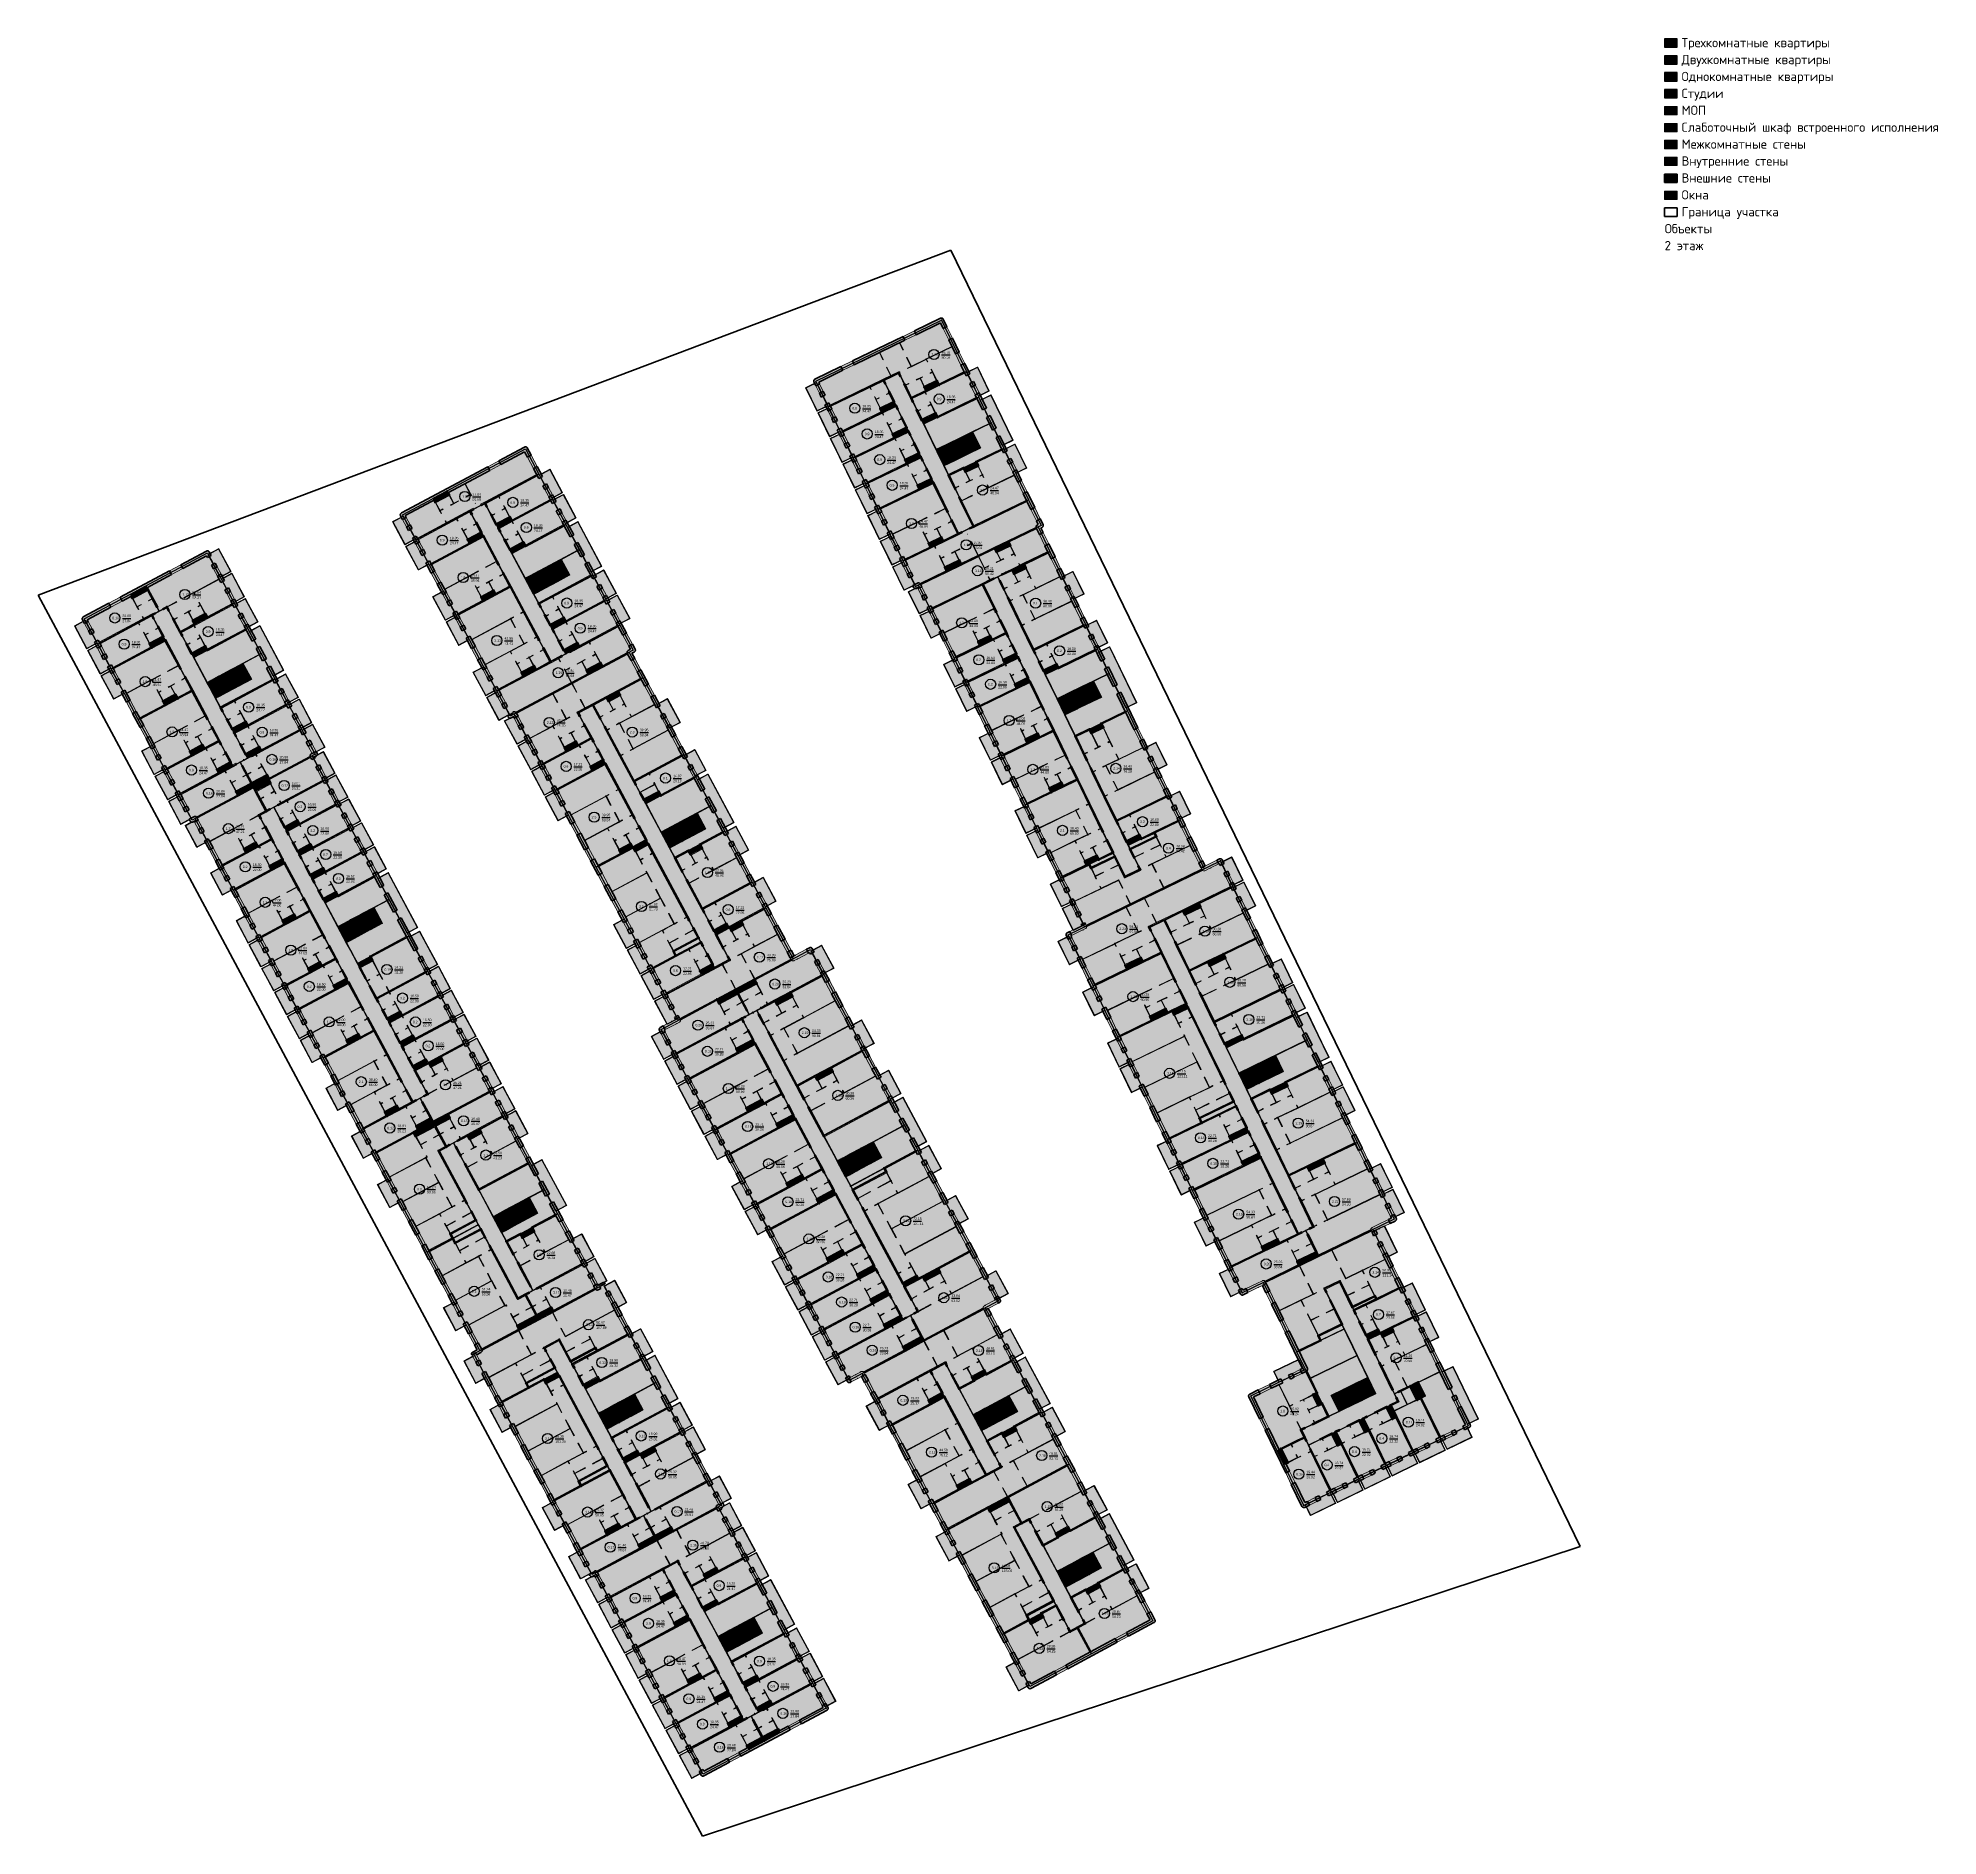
# Model space of a CAD drawing. Header units: millimetres. Extents: x 0 to 224629, y -187555 to 25097.
import ezdxf

# ---------------------------------------------------------------- set-up
doc = ezdxf.new("R2010")
doc.units = ezdxf.units.MM
doc.linetypes.add('Solid', pattern=[0])
for name, color, linetype, lineweight in [('Border', 7, 'Solid', 35), ('Inner Walls', 5, 'Solid', 0), ('Legend', 7, 'Solid', 0), ('One-Bedroom Apartment', 252, 'Solid', 25), ('Outer Walls', 254, 'Solid', 25), ('Room Objects', 47, 'Solid', 15), ('Room Walls', 47, 'Solid', 35), ('Service Area', 252, 'Solid', 25), ('Studio Apartment', 1, 'Solid', 35), ('Three-Bedroom Apartment', 252, 'Solid', 25), ('Two-Bedroom Apartment', 250, 'Solid', 25), ('Windows', 47, 'Solid', 9)]:
    doc.layers.add(name, color=color, linetype=linetype, lineweight=lineweight)
doc.styles.add('Dialog.plain', font='Dialog.plain')
doc.styles.add('isocpeur', font='isocpeur')

msp = doc.modelspace()

# ---------------------------------------------------------------- hatches: boundary and pattern name
at = {"layer": 'Inner Walls', "linetype": 'Solid', "lineweight": 35}
msp.add_hatch(color=47, dxfattribs=at).paths.add_polyline_path([(192308, 10000), (193808, 10000), (193808, 11000), (192308, 11000)], flags=0)
at = {"layer": 'Inner Walls', "linetype": 'Solid', "lineweight": 0}
h = msp.add_hatch(color=47, dxfattribs=at)
h.paths.add_polyline_path([(160777, -134952), (162208, -134258), (162208, -134258), (162667, -134035), (162690, -134029), (162694, -134025), (162709, -134011), (162716, -134005), (162718, -134004), (162726, -133998), (162743, -133988), (162752, -133983), (163112, -133808), (163121, -133804), (163123, -133804), (163142, -133799), (163144, -133798), (163163, -133797), (163165, -133797), (163185, -133800), (163187, -133800), (163205, -133807), (163207, -133808), (163224, -133818), (163225, -133819), (163240, -133832), (163241, -133833), (163253, -133849), (163254, -133851), (163259, -133859), (164027, -135443), (164031, -135452), (164032, -135453), (164037, -135472), (164037, -135474), (164038, -135494), (164038, -135496), (164036, -135515), (164035, -135517), (164029, -135536), (164028, -135537), (164018, -135554), (164017, -135556), (164004, -135571), (164002, -135572), (163987, -135584), (163985, -135585), (163976, -135590), (163617, -135764), (165834, -140334), (165654, -140422), (163454, -135887), (163094, -136062), (163085, -136066), (163083, -136067), (163064, -136072), (163062, -136072), (163043, -136073), (163041, -136073), (163022, -136070), (163020, -136070), (163001, -136063), (162999, -136063), (162982, -136053), (162981, -136052), (162966, -136038), (162965, -136037), (162953, -136021), (162952, -136020), (162947, -136011), (162205, -134482), (160865, -135132)], flags=0)
h.paths.add_polyline_path([(163387, -135698), (163388, -135685), (163408, -135651), (163439, -135628), (163808, -135449), (163118, -134027), (162843, -134161), (162838, -134164), (162837, -134166), (162836, -134167), (162835, -134169), (162834, -134171), (162834, -134179), (162826, -134215), (162804, -134246), (162773, -134267), (162736, -134275), (162699, -134268), (162675, -134254), (162385, -134394), (163088, -135843)], flags=0)
h.paths.add_polyline_path([(156314, -126670), (157051, -128190), (158356, -127557), (158365, -127554), (158367, -127553), (158386, -127548), (158388, -127548), (158407, -127546), (158409, -127547), (158429, -127549), (158431, -127550), (158449, -127556), (158451, -127557), (158468, -127567), (158469, -127568), (158484, -127581), (158485, -127582), (158497, -127598), (158498, -127600), (158503, -127608), (158678, -127968), (158709, -127953), (159982, -127335), (162537, -126095), (162624, -126275), (160159, -127471), (160334, -127831), (160338, -127840), (160338, -127842), (160343, -127861), (160344, -127863), (160345, -127883), (160345, -127885), (160342, -127904), (160342, -127906), (160335, -127925), (160334, -127926), (160325, -127943), (160323, -127945), (160310, -127959), (160309, -127961), (160293, -127973), (160292, -127974), (160283, -127978), (159028, -128587), (159019, -128591), (159017, -128592), (158998, -128597), (158996, -128597), (158977, -128598), (158975, -128598), (158955, -128596), (158953, -128595), (158935, -128589), (158933, -128588), (158916, -128578), (158915, -128577), (158900, -128564), (158899, -128562), (158887, -128547), (158886, -128545), (158881, -128536), (158706, -128177), (158675, -128192), (157361, -128829), (158235, -130629), (158055, -130716), (157138, -128827), (157128, -128789), (157133, -128750), (157153, -128717), (157184, -128693), (158498, -128056), (158362, -127777), (157049, -128414), (157007, -128424), (156965, -128416), (156930, -128390), (156915, -128368), (156134, -126757)], flags=0)
h.paths.add_polyline_path([(159979, -127559), (158886, -128089), (159022, -128368), (160115, -127838)], flags=0)
h.paths.add_polyline_path([(160177, -138089), (160455, -137954), (159818, -136640), (159808, -136603), (159814, -136564), (159833, -136530), (159864, -136507), (160674, -136114), (160502, -135759), (160682, -135671), (160898, -136117), (160907, -136154), (160902, -136193), (160882, -136227), (160851, -136250), (160042, -136643), (160679, -137957), (162596, -141906), (162416, -141993), (160543, -138134), (160183, -138309), (160174, -138312), (160172, -138313), (160153, -138318), (160151, -138318), (160132, -138319), (160130, -138319), (160110, -138317), (160108, -138316), (160090, -138310), (160088, -138309), (160071, -138299), (160069, -138298), (160055, -138285), (160053, -138283), (160042, -138268), (160041, -138266), (160036, -138258), (159403, -136953), (158062, -137604), (157975, -137424), (159406, -136729), (159443, -136720), (159482, -136725), (159516, -136745), (159539, -136776)], flags=0)
h.paths.add_polyline_path([(155479, -125408), (155469, -125370), (155474, -125331), (155494, -125298), (155525, -125274), (158098, -124026), (158007, -123837), (155434, -125086), (155396, -125096), (155357, -125090), (155324, -125071), (155300, -125039), (153863, -122079), (153054, -122472), (152244, -122865), (152419, -123225), (152239, -123312), (152020, -122862), (152011, -122825), (152016, -122786), (152036, -122752), (152067, -122729), (153866, -121855), (153904, -121846), (153943, -121851), (153976, -121871), (154000, -121902), (155436, -124862), (158000, -123617), (158009, -123614), (158011, -123613), (158030, -123608), (158032, -123608), (158052, -123606), (158054, -123607), (158073, -123609), (158075, -123610), (158093, -123616), (158095, -123617), (158112, -123627), (158114, -123628), (158128, -123641), (158130, -123642), (158142, -123658), (158143, -123660), (158147, -123668), (158278, -123938), (160878, -122677), (160965, -122857), (158276, -124162), (155702, -125411), (155877, -125770), (155697, -125858)], flags=0)
h.paths.add_polyline_path([(158671, -131528), (160241, -134763), (160061, -134850), (158709, -132065), (158491, -131616)], flags=0)
h.paths.add_polyline_path([(156938, -139661), (157217, -139526), (156579, -138212), (156569, -138174), (156575, -138136), (156594, -138102), (156626, -138078), (157075, -137860), (157163, -138040), (156803, -138215), (157440, -139528), (157440, -139528), (159357, -143478), (159177, -143565), (157304, -139706), (156944, -139880), (156935, -139884), (156933, -139885), (156914, -139890), (156912, -139890), (156893, -139891), (156891, -139891), (156871, -139888), (156869, -139888), (156851, -139881), (156849, -139881), (156832, -139871), (156831, -139870), (156816, -139857), (156815, -139855), (156803, -139840), (156802, -139838), (156797, -139829), (156164, -138525), (154824, -139175), (154736, -138995), (156167, -138301), (156204, -138291), (156243, -138297), (156277, -138316), (156300, -138347)], flags=0)
h.paths.add_polyline_path([(145036, -121917), (148959, -120013), (148785, -119653), (148781, -119644), (148780, -119642), (148775, -119623), (148775, -119621), (148774, -119602), (148774, -119600), (148777, -119580), (148777, -119578), (148783, -119560), (148784, -119558), (148794, -119541), (148795, -119539), (148808, -119525), (148810, -119524), (148825, -119512), (148827, -119511), (148836, -119506), (150995, -118458), (150013, -116435), (150193, -116347), (151218, -118461), (151218, -118461), (151397, -118830), (157579, -115830), (157579, -115835), (157587, -115883), (157604, -115929), (157647, -116019), (151395, -119053), (149137, -120149), (145142, -122087), (145098, -121997), (145073, -121956), (145040, -121920)], flags=0)
h.paths.add_polyline_path([(149139, -119925), (151217, -118917), (151082, -118638), (149004, -119647)], flags=0)
h.paths.add_polyline_path([(153699, -141232), (153978, -141097), (153340, -139784), (153331, -139746), (153336, -139707), (153356, -139674), (153387, -139650), (153837, -139432), (153924, -139612), (153564, -139786), (154201, -141100), (156118, -145049), (155938, -145137), (154065, -141277), (153705, -141452), (153696, -141456), (153694, -141456), (153675, -141461), (153674, -141462), (153654, -141463), (153652, -141463), (153633, -141460), (153631, -141460), (153612, -141453), (153610, -141452), (153593, -141442), (153592, -141441), (153577, -141428), (153576, -141427), (153564, -141411), (153563, -141410), (153558, -141401), (152925, -140096), (151586, -140746), (151498, -140567), (152928, -139873), (152966, -139863), (153004, -139868), (153038, -139888), (153062, -139919)], flags=0)
h.paths.add_polyline_path([(144817, -103437), (144599, -102987), (144779, -102900), (144997, -103349), (146466, -106376), (147891, -109313), (150019, -108280), (151858, -107388), (155673, -105537), (155760, -105716), (152036, -107524), (152210, -107884), (152214, -107893), (152215, -107895), (152220, -107914), (152220, -107915), (152221, -107935), (152221, -107937), (152218, -107956), (152218, -107958), (152212, -107977), (152211, -107979), (152201, -107996), (152200, -107997), (152187, -108012), (152185, -108013), (152170, -108025), (152168, -108026), (152159, -108031), (150337, -108915), (150328, -108919), (150327, -108919), (150308, -108924), (150306, -108925), (150286, -108926), (150284, -108926), (150265, -108923), (150263, -108923), (150244, -108916), (150243, -108915), (150226, -108905), (150224, -108904), (150209, -108891), (150208, -108890), (150196, -108874), (150195, -108872), (150190, -108864), (150016, -108504), (147978, -109493), (148748, -111080), (148568, -111167), (147755, -109490)], flags=0)
h.paths.add_polyline_path([(151856, -107611), (150196, -108417), (150331, -108695), (151991, -107890)], flags=0)
h.paths.add_polyline_path([(152855, -124124), (154248, -126994), (154258, -127032), (154252, -127071), (154233, -127104), (154202, -127128), (151494, -128442), (151716, -128901), (151726, -128939), (151721, -128977), (151701, -129011), (151670, -129035), (149115, -130274), (149028, -130095), (151493, -128898), (151274, -128448), (151271, -128439), (151270, -128438), (151265, -128419), (151265, -128417), (151263, -128397), (151264, -128395), (151266, -128376), (151267, -128374), (151273, -128355), (151274, -128354), (151284, -128337), (151285, -128335), (151298, -128320), (151299, -128319), (151315, -128307), (151317, -128306), (151325, -128301), (154024, -126992), (152675, -124212)], flags=0)
h.paths.add_polyline_path([(150320, -141805), (150500, -141718), (150501, -141718), (152879, -146621), (152879, -146621), (152699, -146708)], flags=0)
h.paths.add_polyline_path([(150040, -132525), (151289, -135099), (151299, -135137), (151294, -135175), (151274, -135209), (151243, -135233), (150874, -135412), (151405, -136504), (151773, -136326), (151811, -136316), (151850, -136321), (151884, -136341), (151907, -136372), (152647, -137897), (152657, -137935), (152652, -137974), (152632, -138007), (152601, -138031), (150712, -138947), (150625, -138767), (152424, -137894), (151771, -136549), (151411, -136724), (151402, -136728), (151400, -136728), (151381, -136733), (151379, -136734), (151360, -136735), (151358, -136735), (151338, -136732), (151337, -136732), (151318, -136725), (151316, -136724), (151299, -136714), (151298, -136713), (151283, -136700), (151282, -136699), (151270, -136683), (151269, -136682), (151264, -136673), (150655, -135418), (150651, -135409), (150650, -135407), (150645, -135388), (150645, -135386), (150644, -135367), (150644, -135365), (150647, -135345), (150647, -135343), (150654, -135325), (150654, -135323), (150664, -135306), (150666, -135305), (150679, -135290), (150680, -135289), (150696, -135277), (150697, -135276), (150706, -135271), (151066, -135096), (149870, -132631), (149960, -132588), (150001, -132562), (150037, -132529)], flags=0)
h.paths.add_polyline_path([(144162, -102087), (143348, -100410), (143338, -100372), (143344, -100334), (143363, -100300), (143395, -100276), (145612, -99200), (145650, -99190), (145689, -99196), (145722, -99215), (145746, -99246), (145925, -99615), (147584, -98810), (147406, -98441), (147396, -98403), (147401, -98365), (147421, -98331), (147452, -98307), (151267, -96456), (151354, -96636), (147629, -98444), (147804, -98804), (147808, -98813), (147808, -98814), (147813, -98833), (147814, -98835), (147815, -98855), (147815, -98857), (147812, -98876), (147812, -98878), (147805, -98897), (147804, -98898), (147795, -98915), (147793, -98917), (147780, -98932), (147779, -98933), (147763, -98945), (147762, -98946), (147753, -98950), (145931, -99835), (145922, -99838), (145920, -99839), (145901, -99844), (145899, -99844), (145880, -99846), (145878, -99845), (145858, -99843), (145857, -99842), (145838, -99836), (145836, -99835), (145819, -99825), (145818, -99824), (145803, -99811), (145802, -99810), (145790, -99794), (145789, -99792), (145784, -99784), (145610, -99424), (143572, -100413), (144342, -102000)], flags=0)
h.paths.add_polyline_path([(149223, -112517), (149005, -112067), (149185, -111980), (149403, -112430), (150872, -115455), (150881, -115493), (150876, -115532), (150856, -115565), (150825, -115589), (150367, -115812), (150279, -115632), (150648, -115453)], flags=0)
h.paths.add_polyline_path([(146929, -141895), (146785, -141965), (146697, -141785), (146931, -141671), (146931, -141671), (148820, -140755), (149621, -140366), (149229, -139556), (149220, -139518), (149225, -139479), (149245, -139446), (149276, -139422), (149726, -139204), (149813, -139384), (149453, -139558), (149845, -140368), (149845, -140368), (149845, -140369), (150063, -140818), (149883, -140906), (149709, -140546), (149117, -140833), (147109, -141807), (147851, -143337), (147855, -143346), (147855, -143348), (147860, -143367), (147861, -143369), (147862, -143388), (147862, -143390), (147859, -143410), (147859, -143412), (147852, -143430), (147851, -143432), (147841, -143449), (147840, -143450), (147827, -143465), (147826, -143466), (147810, -143478), (147809, -143479), (147800, -143484), (147575, -143593), (147488, -143413), (147631, -143344)], flags=0)
h.paths.add_polyline_path([(141067, -120103), (144792, -118296), (144617, -117936), (144613, -117927), (144612, -117925), (144607, -117906), (144607, -117904), (144606, -117885), (144606, -117883), (144609, -117863), (144609, -117861), (144616, -117843), (144616, -117841), (144626, -117824), (144628, -117822), (144641, -117808), (144642, -117806), (144658, -117795), (144659, -117794), (144668, -117789), (146490, -116905), (146499, -116901), (146501, -116900), (146520, -116895), (146521, -116895), (146541, -116894), (146543, -116894), (146562, -116897), (146564, -116897), (146583, -116904), (146585, -116904), (146602, -116914), (146603, -116915), (146618, -116928), (146619, -116930), (146631, -116946), (146632, -116947), (146637, -116956), (146811, -117316), (148849, -116327), (148079, -114740), (148259, -114652), (149029, -116240), (149380, -116069), (149467, -116249), (149026, -116463), (146809, -117539), (144969, -118432), (141154, -120283)], flags=0)
h.paths.add_polyline_path([(144972, -118208), (146631, -117403), (146496, -117124), (144837, -117929)], flags=0)
h.paths.add_polyline_path([(139777, -92592), (140324, -93720), (142259, -92782), (142268, -92778), (142269, -92777), (142288, -92772), (142290, -92772), (142310, -92771), (142312, -92771), (142331, -92774), (142333, -92774), (142352, -92780), (142354, -92781), (142370, -92791), (142372, -92792), (142387, -92805), (142388, -92807), (142400, -92822), (142401, -92824), (142406, -92833), (142580, -93193), (148329, -90403), (148416, -90583), (142578, -93416), (142540, -93426), (142501, -93421), (142468, -93401), (142444, -93370), (142265, -93001), (140322, -93944), (140278, -93954), (140242, -93947), (140210, -93927), (140188, -93898), (139597, -92679)], flags=0)
h.paths.add_polyline_path([(136661, -111023), (142410, -108233), (142235, -107873), (142231, -107864), (142230, -107863), (142225, -107844), (142225, -107842), (142224, -107822), (142224, -107820), (142227, -107801), (142227, -107799), (142234, -107780), (142234, -107778), (142244, -107762), (142245, -107760), (142258, -107745), (142260, -107744), (142276, -107732), (142277, -107731), (142286, -107726), (144220, -106788), (143673, -105659), (143852, -105572), (144444, -106790), (144454, -106828), (144448, -106867), (144429, -106900), (144397, -106924), (142454, -107867), (142589, -108146), (144533, -107203), (144570, -107193), (144609, -107198), (144643, -107218), (144666, -107249), (147822, -113753), (147642, -113840), (147424, -113390), (145955, -110363), (144530, -107427), (142587, -108370), (136748, -111203)], flags=0)
h.paths.add_polyline_path([(137435, -87766), (139078, -91152), (146860, -87376), (146948, -87556), (139166, -91332), (139340, -91692), (139160, -91780), (138942, -91330), (137473, -88303), (137255, -87853)], flags=0)
h.paths.add_polyline_path([(134536, -82250), (134317, -81800), (134497, -81712), (134716, -82162), (136141, -85099), (138268, -84066), (138268, -84066), (140108, -83174), (140108, -83174), (143923, -81323), (144010, -81503), (140285, -83310), (140460, -83670), (140464, -83679), (140465, -83681), (140470, -83700), (140470, -83702), (140471, -83721), (140471, -83723), (140468, -83743), (140468, -83744), (140461, -83763), (140461, -83765), (140451, -83782), (140450, -83783), (140437, -83798), (140435, -83799), (140419, -83811), (140418, -83812), (140409, -83817), (138587, -84701), (138578, -84705), (138576, -84705), (138558, -84710), (138556, -84711), (138536, -84712), (138534, -84712), (138515, -84709), (138513, -84709), (138494, -84702), (138492, -84701), (138476, -84691), (138474, -84690), (138459, -84677), (138458, -84676), (138446, -84660), (138445, -84659), (138440, -84650), (138266, -84290), (137441, -84690), (136228, -85279), (136998, -86866), (136818, -86953), (136004, -85276)], flags=0)
h.paths.add_polyline_path([(140105, -83397), (138446, -84203), (138581, -84481), (140240, -83676)], flags=0)
h.paths.add_polyline_path([(135192, -107996), (140941, -105207), (140766, -104847), (140762, -104838), (140762, -104836), (140757, -104817), (140756, -104815), (140755, -104795), (140755, -104793), (140758, -104774), (140758, -104772), (140765, -104754), (140766, -104752), (140776, -104735), (140777, -104733), (140790, -104719), (140791, -104717), (140807, -104705), (140808, -104704), (140817, -104700), (142751, -103761), (142204, -102633), (142384, -102545), (142975, -103764), (142985, -103801), (142979, -103840), (142960, -103874), (142929, -103897), (140986, -104840), (141121, -105119), (143064, -104176), (143102, -104166), (143140, -104172), (143174, -104191), (143198, -104223), (143416, -104672), (143236, -104760), (143061, -104400), (141118, -105343), (135279, -108176)], flags=0)
h.paths.add_polyline_path([(133723, -104970), (137448, -103162), (137229, -102712), (137226, -102703), (137225, -102701), (137220, -102682), (137220, -102680), (137219, -102661), (137219, -102659), (137221, -102640), (137222, -102638), (137228, -102619), (137229, -102617), (137239, -102600), (137240, -102599), (137253, -102584), (137254, -102583), (137270, -102571), (137272, -102570), (137280, -102565), (141239, -100644), (140735, -99606), (140915, -99519), (141463, -100647), (141472, -100685), (141467, -100723), (141447, -100757), (141416, -100781), (137449, -102706), (137628, -103075), (141595, -101149), (141633, -101140), (141672, -101145), (141705, -101165), (141729, -101196), (141947, -101646), (141767, -101733), (141593, -101373), (137625, -103298), (137625, -103298), (133810, -105149)], flags=0)
h.paths.add_polyline_path([(133111, -79313), (131492, -80099), (131666, -80459), (131486, -80547), (131268, -80097), (131258, -80059), (131263, -80020), (131283, -79987), (131314, -79963), (132214, -79526), (133113, -79089), (135331, -78013), (137170, -77120), (137170, -77120), (140985, -75269), (141073, -75449), (141073, -75449), (137348, -77257), (137523, -77617), (137527, -77626), (137527, -77628), (137532, -77647), (137532, -77649), (137534, -77668), (137534, -77670), (137531, -77690), (137530, -77691), (137524, -77710), (137523, -77712), (137513, -77729), (137512, -77730), (137499, -77745), (137498, -77746), (137482, -77758), (137480, -77759), (137472, -77764), (135650, -78648), (135641, -78652), (135639, -78653), (135620, -78658), (135618, -78658), (135599, -78659), (135597, -78659), (135577, -78656), (135575, -78656), (135557, -78649), (135555, -78649), (135538, -78639), (135537, -78638), (135522, -78625), (135521, -78623), (135509, -78607), (135508, -78606), (135503, -78597), (135328, -78237), (135101, -78348), (133291, -79226), (134061, -80813), (133881, -80900)], flags=0)
h.paths.add_polyline_path([(135508, -78150), (135644, -78429), (137303, -77623), (137168, -77344)], flags=0)
h.paths.add_polyline_path([(127848, -92863), (131573, -91055), (131398, -90695), (131394, -90686), (131394, -90684), (131389, -90665), (131388, -90663), (131387, -90644), (131387, -90642), (131390, -90623), (131390, -90621), (131397, -90602), (131398, -90600), (131407, -90583), (131409, -90582), (131422, -90567), (131423, -90566), (131439, -90554), (131440, -90553), (131449, -90548), (133271, -89664), (133280, -89660), (133282, -89660), (133301, -89655), (133303, -89654), (133322, -89653), (133324, -89653), (133344, -89656), (133345, -89656), (133364, -89663), (133366, -89664), (133383, -89674), (133384, -89675), (133399, -89688), (133400, -89689), (133412, -89705), (133413, -89707), (133418, -89715), (133592, -90075), (134047, -89855), (134047, -89855), (135630, -89086), (134860, -87499), (135040, -87412), (135854, -89089), (135864, -89127), (135858, -89165), (135839, -89199), (135807, -89222), (134224, -89991), (134359, -90269), (135943, -89501), (135981, -89491), (136019, -89497), (136053, -89517), (136076, -89548), (138791, -95142), (140260, -98169), (140478, -98619), (140298, -98706), (137143, -92203), (135940, -89725), (134366, -90489), (134357, -90493), (134355, -90493), (134336, -90498), (134334, -90499), (134314, -90500), (134312, -90500), (134293, -90497), (134291, -90497), (134273, -90490), (134271, -90489), (134254, -90480), (134252, -90478), (134238, -90465), (134236, -90464), (134224, -90448), (134223, -90447), (134219, -90438), (134044, -90078), (133590, -90299), (131750, -91191), (127935, -93042)], flags=0)
h.paths.add_polyline_path([(131753, -90968), (133412, -90162), (133277, -89884), (131618, -90689)], flags=0)
h.paths.add_polyline_path([(123903, -79819), (137587, -73179), (137630, -73269), (137656, -73311), (137689, -73347), (137693, -73349), (123971, -80008), (123971, -80003), (123963, -79955), (123946, -79909)], flags=0)
h.paths.add_polyline_path([(128707, -70009), (128669, -70019), (128630, -70013), (128597, -69994), (128573, -69963), (128050, -68884), (128230, -68796), (128710, -69785), (130161, -69081), (130170, -69077), (130172, -69076), (130191, -69071), (130193, -69071), (130213, -69070), (130215, -69070), (130234, -69073), (130236, -69073), (130255, -69080), (130256, -69080), (130273, -69090), (130275, -69091), (130289, -69104), (130291, -69106), (130303, -69121), (130304, -69123), (130308, -69132), (130483, -69492), (131935, -68787), (134785, -67404), (134872, -67584), (132112, -68923), (132287, -69283), (132291, -69292), (132291, -69294), (132296, -69313), (132297, -69315), (132298, -69335), (132298, -69336), (132295, -69356), (132295, -69358), (132288, -69376), (132287, -69378), (132277, -69395), (132276, -69397), (132263, -69411), (132262, -69413), (132246, -69424), (132245, -69425), (132236, -69430), (129242, -70883), (129722, -71871), (129542, -71958), (129018, -70880), (129008, -70842), (129014, -70803), (129034, -70770), (129065, -70746), (132067, -69289), (131932, -69011), (130480, -69715), (130443, -69725), (130404, -69720), (130370, -69700), (130347, -69669), (130168, -69300)], flags=0)
h.paths.add_polyline_path([(124911, -86809), (128635, -85002), (128461, -84642), (128457, -84633), (128456, -84631), (128451, -84612), (128451, -84610), (128450, -84590), (128450, -84588), (128452, -84569), (128453, -84567), (128459, -84549), (128460, -84547), (128470, -84530), (128471, -84528), (128484, -84514), (128486, -84512), (128501, -84501), (128503, -84500), (128511, -84495), (130333, -83611), (130342, -83607), (130344, -83606), (130363, -83601), (130365, -83601), (130385, -83600), (130387, -83600), (130406, -83603), (130408, -83603), (130426, -83609), (130428, -83610), (130445, -83620), (130447, -83621), (130461, -83634), (130463, -83636), (130475, -83651), (130476, -83653), (130480, -83662), (130655, -84022), (131343, -83688), (132693, -83033), (131923, -81446), (132103, -81359), (132916, -83035), (134603, -86512), (134423, -86599), (134205, -86149), (132780, -83213), (130652, -84245), (128812, -85138), (128812, -85138), (124998, -86989)], flags=0)
h.paths.add_polyline_path([(128815, -84914), (130475, -84109), (130340, -83830), (128680, -84635)], flags=0)
h.paths.add_polyline_path([(124554, -61222), (126174, -64560), (127531, -67357), (133383, -64517), (133471, -64697), (127618, -67537), (127793, -67897), (127613, -67984), (127395, -67534), (124593, -61760), (124374, -61310)], flags=0)
h.paths.add_polyline_path([(121101, -74045), (123860, -72705), (123686, -72346), (123682, -72336), (123681, -72335), (123676, -72316), (123676, -72314), (123675, -72294), (123675, -72292), (123677, -72273), (123678, -72271), (123684, -72252), (123685, -72251), (123695, -72234), (123696, -72232), (123709, -72217), (123711, -72216), (123726, -72204), (123728, -72203), (123737, -72199), (125124, -71525), (125133, -71521), (125135, -71521), (125154, -71516), (125156, -71515), (125176, -71514), (125178, -71514), (125197, -71517), (125199, -71517), (125217, -71524), (125219, -71525), (125236, -71535), (125238, -71536), (125252, -71549), (125254, -71550), (125265, -71566), (125267, -71567), (125271, -71576), (125446, -71936), (126953, -71205), (126250, -69757), (126430, -69670), (127177, -71207), (127186, -71245), (127181, -71284), (127161, -71317), (127130, -71341), (125443, -72160), (125405, -72169), (125367, -72164), (125333, -72144), (125310, -72113), (125131, -71745), (123905, -72339), (124040, -72618), (124232, -72525), (124270, -72515), (124309, -72520), (124342, -72540), (124366, -72571), (124545, -72939), (127266, -71620), (127303, -71610), (127342, -71615), (127376, -71635), (127399, -71666), (128534, -74004), (130153, -73218), (129978, -72858), (130158, -72771), (130377, -73221), (130386, -73258), (130381, -73297), (130361, -73331), (130330, -73354), (129431, -73792), (128531, -74227), (128493, -74237), (128454, -74232), (128421, -74212), (128397, -74181), (127263, -71843), (124551, -73159), (124542, -73163), (124541, -73164), (124522, -73169), (124520, -73169), (124500, -73170), (124498, -73170), (124479, -73167), (124477, -73167), (124458, -73160), (124456, -73160), (124440, -73150), (124438, -73149), (124423, -73136), (124422, -73134), (124410, -73119), (124409, -73117), (124404, -73108), (124230, -72748), (124038, -72842), (121188, -74224)], flags=0)
h.paths.add_polyline_path([(123192, -58872), (122537, -57523), (122527, -57485), (122532, -57446), (122552, -57413), (122583, -57389), (124270, -56571), (124308, -56561), (124346, -56566), (124380, -56586), (124404, -56617), (124583, -56985), (125808, -56391), (125629, -56022), (125619, -55984), (125625, -55946), (125645, -55912), (125676, -55888), (128525, -54506), (128613, -54686), (125853, -56025), (126027, -56385), (126031, -56394), (126032, -56395), (126037, -56414), (126037, -56416), (126038, -56436), (126038, -56438), (126036, -56457), (126035, -56459), (126029, -56478), (126028, -56480), (126018, -56496), (126017, -56498), (126004, -56513), (126002, -56514), (125987, -56526), (125985, -56527), (125977, -56532), (124589, -57205), (124580, -57209), (124578, -57209), (124559, -57214), (124557, -57215), (124538, -57216), (124536, -57216), (124516, -57213), (124514, -57213), (124496, -57206), (124494, -57205), (124477, -57196), (124475, -57194), (124461, -57181), (124460, -57180), (124448, -57164), (124447, -57163), (124442, -57154), (124267, -56794), (122760, -57525), (123371, -58785), (124118, -60323), (123938, -60410)], flags=0)
h.paths.add_polyline_path([(122981, -161156), (122037, -159393), (122026, -159356), (122030, -159317), (122048, -159283), (122078, -159258), (123827, -158322), (123865, -158310), (123904, -158314), (123938, -158332), (123963, -158363), (124156, -158724), (125436, -158039), (125242, -157678), (125231, -157640), (125235, -157601), (125253, -157567), (125283, -157542), (128250, -155954), (128344, -156131), (125466, -157671), (125655, -158024), (125659, -158033), (125660, -158035), (125665, -158054), (125666, -158055), (125668, -158075), (125668, -158077), (125666, -158096), (125665, -158098), (125660, -158117), (125659, -158119), (125650, -158136), (125648, -158138), (125636, -158153), (125635, -158154), (125620, -158167), (125618, -158168), (125609, -158173), (124171, -158943), (124162, -158947), (124161, -158948), (124142, -158953), (124140, -158954), (124120, -158956), (124118, -158956), (124099, -158954), (124097, -158953), (124078, -158948), (124076, -158947), (124059, -158938), (124057, -158937), (124042, -158924), (124041, -158923), (124028, -158908), (124027, -158906), (124022, -158898), (123834, -158545), (122261, -159387), (123157, -161061)], flags=0)
h.paths.add_polyline_path([(116897, -65383), (119657, -64043), (119482, -63684), (119479, -63675), (119478, -63673), (119473, -63654), (119473, -63652), (119471, -63632), (119472, -63630), (119474, -63611), (119475, -63609), (119481, -63590), (119482, -63589), (119492, -63572), (119493, -63570), (119506, -63556), (119507, -63554), (119523, -63542), (119525, -63541), (119533, -63537), (120921, -62863), (120930, -62859), (120932, -62859), (120951, -62854), (120953, -62853), (120972, -62852), (120974, -62852), (120994, -62855), (120996, -62856), (121014, -62862), (121016, -62863), (121033, -62873), (121034, -62874), (121049, -62887), (121050, -62888), (121062, -62904), (121063, -62906), (121068, -62914), (121243, -63274), (121958, -62927), (122750, -62543), (122047, -61095), (122227, -61008), (122973, -62545), (125775, -68320), (125994, -68770), (125814, -68857), (124194, -65520), (122837, -62723), (122709, -62785), (121240, -63498), (121240, -63498), (119834, -64180), (119834, -64180), (116985, -65563)], flags=0)
h.paths.add_polyline_path([(119837, -63956), (121063, -63361), (120927, -63083), (119702, -63677)], flags=0)
h.paths.add_polyline_path([(120360, -49089), (118899, -49798), (118856, -49808), (118819, -49801), (118788, -49781), (118766, -49752), (118242, -48673), (118422, -48585), (118902, -49574), (120354, -48870), (120363, -48866), (120365, -48865), (120384, -48860), (120385, -48860), (120405, -48859), (120407, -48859), (120426, -48862), (120428, -48862), (120447, -48868), (120449, -48869), (120466, -48879), (120467, -48880), (120482, -48893), (120483, -48895), (120495, -48910), (120496, -48912), (120501, -48921), (120675, -49281), (124977, -47193), (125064, -47373), (120673, -49504), (120635, -49514), (120596, -49509), (120563, -49489), (120539, -49458)], flags=0)
h.paths.add_polyline_path([(117967, -151365), (118863, -153039), (120435, -152198), (120247, -151845), (120242, -151836), (120242, -151834), (120236, -151815), (120236, -151814), (120234, -151794), (120234, -151792), (120236, -151773), (120236, -151771), (120242, -151752), (120242, -151750), (120252, -151733), (120253, -151731), (120265, -151716), (120267, -151715), (120282, -151702), (120283, -151701), (120292, -151696), (121730, -150926), (121739, -150922), (121741, -150921), (121759, -150915), (121761, -150915), (121781, -150913), (121783, -150913), (121802, -150915), (121804, -150915), (121823, -150921), (121825, -150922), (121842, -150931), (121844, -150932), (121859, -150945), (121860, -150946), (121873, -150961), (121874, -150963), (121879, -150971), (122068, -151324), (124946, -149783), (125040, -149959), (122074, -151547), (122036, -151559), (121998, -151555), (121963, -151537), (121938, -151506), (121745, -151145), (120465, -151830), (120659, -152191), (120670, -152229), (120666, -152267), (120648, -152302), (120618, -152327), (118869, -153263), (118832, -153274), (118793, -153270), (118758, -153252), (118734, -153222), (117790, -151460)], flags=0)
h.paths.add_polyline_path([(121866, -162887), (122055, -163240), (122849, -162816), (122849, -162816), (122849, -162816), (123642, -162390), (123453, -162037), (123629, -161943), (123865, -162384), (123876, -162421), (123873, -162460), (123854, -162494), (123824, -162519), (123031, -162945), (124518, -165722), (124341, -165816), (122855, -163039), (122061, -163464), (122024, -163475), (121985, -163471), (121951, -163453), (121926, -163423), (121690, -162981)], flags=0)
h.paths.add_polyline_path([(114785, -41549), (114567, -41099), (114747, -41011), (114965, -41461), (116366, -44349), (117723, -47146), (123576, -44306), (123663, -44486), (117811, -47326), (117985, -47686), (117805, -47773), (117587, -47323)], flags=0)
h.paths.add_polyline_path([(114095, -59608), (116855, -58269), (116680, -57909), (116676, -57900), (116676, -57898), (116671, -57879), (116670, -57877), (116669, -57858), (116669, -57856), (116672, -57836), (116672, -57834), (116679, -57816), (116680, -57814), (116690, -57797), (116691, -57796), (116704, -57781), (116705, -57780), (116721, -57768), (116723, -57767), (116731, -57762), (118119, -57089), (118128, -57085), (118130, -57084), (118149, -57079), (118151, -57079), (118170, -57078), (118172, -57078), (118191, -57081), (118193, -57081), (118212, -57087), (118214, -57088), (118231, -57098), (118232, -57099), (118247, -57112), (118248, -57114), (118260, -57129), (118261, -57131), (118266, -57140), (118440, -57500), (119947, -56768), (119245, -55320), (119425, -55233), (120171, -56771), (121572, -59658), (121790, -60108), (121610, -60195), (120035, -56948), (118438, -57723), (117032, -58405), (117032, -58405), (114182, -59788)], flags=0)
h.paths.add_polyline_path([(117035, -58182), (118260, -57587), (118125, -57308), (116899, -57903)], flags=0)
h.paths.add_polyline_path([(107536, -151163), (112255, -148637), (112255, -148637), (114589, -147387), (121642, -143612), (121690, -143700), (121737, -143788), (114772, -147516), (114965, -147878), (114989, -147922), (116329, -150426), (117123, -150001), (117160, -149990), (117199, -149993), (117233, -150012), (117258, -150042), (117495, -150484), (117318, -150578), (117129, -150224), (116336, -150649), (116336, -150649), (116336, -150649), (115543, -151075), (117147, -154071), (118799, -157157), (119035, -157598), (118858, -157692), (118622, -157252), (115319, -151081), (115308, -151044), (115312, -151005), (115330, -150971), (115360, -150946), (116153, -150520), (114836, -148060), (112599, -149258), (112590, -149262), (112588, -149263), (112570, -149269), (112568, -149269), (112548, -149271), (112546, -149271), (112527, -149269), (112525, -149269), (112506, -149263), (112504, -149262), (112487, -149253), (112485, -149252), (112470, -149239), (112469, -149238), (112456, -149223), (112455, -149221), (112450, -149213), (112261, -148860), (107631, -151339)], flags=0)
h.paths.add_polyline_path([(114742, -147884), (114596, -147611), (112438, -148766), (112584, -149039)], flags=0)
h.paths.add_polyline_path([(114144, -163506), (117022, -161965), (116786, -161524), (116782, -161515), (116781, -161513), (116776, -161494), (116775, -161492), (116773, -161473), (116773, -161471), (116775, -161451), (116776, -161450), (116781, -161431), (116782, -161429), (116791, -161412), (116792, -161410), (116805, -161395), (116806, -161393), (116821, -161381), (116823, -161380), (116831, -161375), (119939, -159711), (119330, -158574), (119507, -158480), (120163, -159705), (120174, -159742), (120170, -159781), (120152, -159816), (120122, -159840), (117005, -161509), (117246, -161958), (117246, -161960), (117439, -162320), (118718, -161635), (118525, -161274), (118514, -161236), (118517, -161197), (118536, -161163), (118566, -161138), (120315, -160202), (120352, -160190), (120391, -160194), (120426, -160213), (120450, -160243), (121394, -162005), (121218, -162100), (120321, -160425), (118749, -161267), (118937, -161620), (118942, -161629), (118942, -161631), (118948, -161649), (118948, -161651), (118950, -161671), (118950, -161673), (118948, -161692), (118948, -161694), (118942, -161713), (118942, -161715), (118932, -161732), (118931, -161734), (118919, -161749), (118918, -161750), (118902, -161763), (118901, -161764), (118892, -161769), (117454, -162539), (117445, -162543), (117444, -162544), (117425, -162550), (117423, -162550), (117403, -162552), (117401, -162552), (117382, -162550), (117380, -162550), (117361, -162544), (117359, -162543), (117342, -162534), (117341, -162533), (117325, -162520), (117324, -162519), (117312, -162504), (117310, -162502), (117305, -162494), (117116, -162141), (114238, -163682)], flags=0)
h.paths.add_polyline_path([(113880, -38309), (115117, -37709), (116523, -37027), (119372, -35644), (119460, -35824), (116700, -37163), (116875, -37523), (116879, -37532), (116879, -37534), (116884, -37553), (116884, -37555), (116886, -37574), (116886, -37576), (116883, -37596), (116882, -37598), (116876, -37616), (116875, -37618), (116865, -37635), (116864, -37636), (116851, -37651), (116850, -37652), (116834, -37664), (116832, -37665), (116824, -37670), (115436, -38343), (115427, -38347), (115425, -38348), (115406, -38353), (115404, -38353), (115385, -38354), (115383, -38354), (115363, -38352), (115361, -38351), (115343, -38345), (115341, -38344), (115324, -38334), (115323, -38333), (115308, -38320), (115307, -38318), (115295, -38303), (115294, -38301), (115289, -38292), (115115, -37933), (113967, -38489)], flags=0)
h.paths.add_polyline_path([(116520, -37251), (115294, -37845), (115430, -38124), (116655, -37530)], flags=0)
h.paths.add_polyline_path([(111293, -53834), (115594, -51746), (115420, -51386), (115416, -51377), (115415, -51375), (115410, -51356), (115410, -51355), (115409, -51335), (115409, -51333), (115412, -51314), (115412, -51312), (115419, -51293), (115419, -51291), (115429, -51274), (115430, -51273), (115443, -51258), (115445, -51257), (115460, -51245), (115462, -51244), (115471, -51239), (116923, -50535), (116443, -49546), (116623, -49458), (117146, -50537), (117156, -50575), (117151, -50614), (117131, -50647), (117100, -50671), (115639, -51380), (115774, -51659), (117235, -50950), (117273, -50940), (117312, -50945), (117345, -50965), (117369, -50996), (118770, -53884), (118988, -54333), (118808, -54421), (117233, -51174), (115772, -51882), (111380, -54013)], flags=0)
h.paths.add_polyline_path([(113070, -142642), (112126, -140879), (112115, -140842), (112119, -140803), (112137, -140769), (112167, -140744), (113916, -139808), (113954, -139796), (113993, -139800), (114027, -139818), (114052, -139848), (114245, -140210), (115525, -139525), (115331, -139164), (115320, -139126), (115324, -139087), (115342, -139053), (115372, -139028), (118339, -137440), (118433, -137616), (115555, -139157), (115743, -139510), (115748, -139519), (115748, -139521), (115754, -139539), (115754, -139541), (115756, -139561), (115756, -139563), (115755, -139582), (115754, -139584), (115748, -139603), (115748, -139605), (115738, -139622), (115737, -139624), (115725, -139639), (115724, -139640), (115708, -139653), (115707, -139654), (115698, -139659), (114260, -140429), (114251, -140433), (114249, -140434), (114231, -140439), (114229, -140440), (114209, -140442), (114207, -140442), (114188, -140440), (114186, -140439), (114167, -140434), (114165, -140433), (114148, -140424), (114146, -140423), (114131, -140410), (114130, -140409), (114117, -140394), (114116, -140392), (114111, -140384), (113923, -140031), (112350, -140873), (113246, -142547)], flags=0)
h.paths.add_polyline_path([(104268, -39406), (107319, -37926), (107145, -37566), (107141, -37557), (107140, -37555), (107135, -37536), (107135, -37534), (107134, -37515), (107134, -37513), (107136, -37493), (107137, -37491), (107143, -37473), (107144, -37471), (107154, -37454), (107155, -37453), (107168, -37438), (107170, -37437), (107185, -37425), (107187, -37424), (107196, -37419), (108866, -36609), (108875, -36605), (108876, -36604), (108895, -36599), (108897, -36599), (108917, -36598), (108919, -36598), (108938, -36600), (108940, -36601), (108959, -36607), (108961, -36608), (108977, -36618), (108979, -36619), (108994, -36632), (108995, -36634), (109007, -36649), (109008, -36651), (109013, -36660), (109187, -37019), (111967, -35671), (113064, -35138), (114672, -34358), (117991, -32747), (117990, -32752), (117998, -32801), (118015, -32847), (118059, -32937), (114849, -34494), (115024, -34854), (115028, -34863), (115028, -34865), (115033, -34884), (115034, -34886), (115035, -34905), (115035, -34907), (115032, -34927), (115031, -34929), (115025, -34947), (115024, -34949), (115014, -34966), (115013, -34967), (115000, -34982), (114999, -34983), (114983, -34995), (114981, -34996), (114973, -35001), (113383, -35773), (113374, -35776), (113372, -35777), (113353, -35782), (113351, -35782), (113331, -35784), (113329, -35783), (113310, -35781), (113308, -35780), (113290, -35774), (113288, -35773), (113271, -35763), (113269, -35762), (113255, -35749), (113253, -35748), (113242, -35732), (113240, -35730), (113236, -35722), (113061, -35362), (109185, -37243), (109185, -37243), (107497, -38062), (104375, -39577), (104331, -39487), (104305, -39445), (104272, -39409)], flags=0)
h.paths.add_polyline_path([(107499, -37838), (109007, -37107), (108872, -36828), (107364, -37559)], flags=0)
h.paths.add_polyline_path([(114669, -34582), (113241, -35274), (113376, -35553), (114804, -34861)], flags=0)
h.paths.add_polyline_path([(108998, -29164), (110646, -32560), (116853, -29548), (116941, -29728), (110643, -32784), (110643, -32784), (110184, -33007), (110097, -32827), (110466, -32648), (109036, -29701), (108818, -29251)], flags=0)
h.paths.add_polyline_path([(109892, -50946), (114193, -48859), (114019, -48499), (114015, -48490), (114014, -48488), (114009, -48469), (114009, -48467), (114008, -48448), (114008, -48446), (114011, -48426), (114011, -48424), (114017, -48406), (114018, -48404), (114028, -48387), (114029, -48386), (114042, -48371), (114044, -48370), (114059, -48358), (114061, -48357), (114070, -48352), (115521, -47647), (115042, -46658), (115222, -46571), (115745, -47650), (115755, -47688), (115750, -47727), (115730, -47760), (115699, -47784), (114238, -48493), (114373, -48772), (115834, -48063), (115872, -48053), (115911, -48058), (115944, -48078), (115968, -48109), (116186, -48559), (116006, -48646), (115831, -48286), (114371, -48995), (114371, -48995), (109979, -51126)], flags=0)
h.paths.add_polyline_path([(115129, -131445), (112163, -133033), (112125, -133045), (112087, -133041), (112052, -133022), (112027, -132992), (111834, -132631), (110555, -133315), (110748, -133677), (110751, -133684), (110760, -133720), (110754, -133757), (110736, -133789), (110707, -133813), (108958, -134749), (108921, -134760), (108882, -134756), (108847, -134738), (108823, -134708), (107879, -132946), (108055, -132851), (108952, -134525), (110524, -133683), (110336, -133331), (110331, -133322), (110331, -133320), (110325, -133301), (110324, -133299), (110323, -133280), (110323, -133278), (110324, -133258), (110325, -133257), (110331, -133238), (110331, -133236), (110341, -133219), (110342, -133217), (110354, -133202), (110355, -133201), (110371, -133188), (110372, -133187), (110381, -133182), (111819, -132412), (111828, -132408), (111829, -132407), (111848, -132401), (111850, -132401), (111870, -132399), (111872, -132399), (111891, -132401), (111893, -132401), (111912, -132407), (111914, -132408), (111931, -132417), (111932, -132418), (111948, -132431), (111949, -132432), (111961, -132447), (111963, -132449), (111968, -132457), (112156, -132810), (115035, -131269)], flags=0)
h.paths.add_polyline_path([(108491, -48059), (111250, -46720), (111076, -46360), (111072, -46351), (111071, -46349), (111066, -46330), (111066, -46328), (111065, -46309), (111065, -46307), (111068, -46287), (111068, -46285), (111075, -46267), (111075, -46265), (111085, -46248), (111086, -46246), (111099, -46232), (111101, -46230), (111116, -46219), (111118, -46218), (111127, -46213), (112514, -45540), (112523, -45536), (112525, -45535), (112544, -45530), (112546, -45530), (112566, -45529), (112568, -45529), (112587, -45531), (112589, -45532), (112608, -45538), (112609, -45539), (112626, -45549), (112628, -45550), (112642, -45563), (112644, -45565), (112656, -45580), (112657, -45582), (112661, -45590), (112836, -45950), (114343, -45219), (113640, -43771), (113820, -43684), (114567, -45222), (114785, -45672), (114605, -45759), (114430, -45399), (112833, -46174), (111428, -46856), (108578, -48239)], flags=0)
h.paths.add_polyline_path([(111431, -46632), (112656, -46038), (112521, -45759), (111296, -46353)], flags=0)
h.paths.add_polyline_path([(114130, -40199), (113604, -39116), (113784, -39028), (114310, -40112)], flags=0)
h.paths.add_polyline_path([(107562, -26665), (107553, -26627), (107558, -26588), (107578, -26555), (107609, -26531), (109393, -25665), (109431, -25655), (109470, -25661), (109504, -25680), (109527, -25711), (109706, -26080), (111011, -25447), (110833, -25078), (110823, -25028), (110831, -24994), (110851, -24965), (110879, -24944), (113906, -23475), (113994, -23655), (111056, -25081), (111231, -25440), (111235, -25449), (111235, -25451), (111240, -25470), (111241, -25472), (111242, -25492), (111242, -25494), (111239, -25513), (111239, -25515), (111232, -25534), (111231, -25535), (111222, -25552), (111220, -25554), (111207, -25568), (111206, -25570), (111190, -25582), (111189, -25583), (111180, -25587), (109712, -26300), (109703, -26303), (109702, -26304), (109683, -26309), (109681, -26309), (109661, -26310), (109659, -26310), (109640, -26308), (109638, -26307), (109619, -26301), (109617, -26300), (109601, -26290), (109599, -26289), (109584, -26276), (109583, -26275), (109571, -26259), (109570, -26257), (109565, -26249), (109391, -25889), (107786, -26667), (108561, -28264), (108381, -28352)], flags=0)
h.paths.add_polyline_path([(105885, -148077), (108763, -146536), (108574, -146184), (108570, -146175), (108570, -146173), (108564, -146154), (108563, -146152), (108562, -146133), (108562, -146131), (108563, -146111), (108564, -146109), (108569, -146091), (108570, -146089), (108579, -146072), (108581, -146070), (108593, -146055), (108594, -146053), (108609, -146041), (108611, -146040), (108620, -146035), (110058, -145265), (110066, -145261), (110068, -145260), (110087, -145254), (110089, -145254), (110108, -145252), (110110, -145252), (110130, -145254), (110132, -145254), (110151, -145260), (110152, -145260), (110170, -145270), (110171, -145271), (110187, -145283), (110188, -145285), (110200, -145300), (110201, -145301), (110206, -145310), (110395, -145662), (111967, -144820), (111071, -143146), (111247, -143051), (112144, -144726), (113730, -143876), (113542, -143523), (113718, -143429), (113954, -143870), (113965, -143907), (113962, -143946), (113943, -143980), (113913, -144005), (113032, -144478), (112150, -144950), (108946, -146665), (105979, -148253)], flags=0)
h.paths.add_polyline_path([(108939, -146441), (110219, -145756), (110073, -145484), (108794, -146169)], flags=0)
h.paths.add_polyline_path([(105689, -42284), (111631, -39401), (112530, -38964), (112980, -38746), (113068, -38926), (111808, -39537), (113384, -42784), (113204, -42872), (112986, -42422), (111628, -39624), (105776, -42464)], flags=0)
h.paths.add_polyline_path([(97606, -132659), (102377, -130105), (102188, -129752), (102184, -129743), (102183, -129742), (102178, -129723), (102177, -129721), (102175, -129701), (102175, -129699), (102177, -129680), (102178, -129678), (102183, -129659), (102184, -129657), (102193, -129640), (102194, -129639), (102207, -129623), (102208, -129622), (102223, -129610), (102225, -129608), (102233, -129603), (104349, -128471), (103288, -126488), (103464, -126393), (104573, -128464), (104766, -128826), (111750, -125087), (111750, -125092), (111760, -125140), (111778, -125186), (111826, -125274), (104773, -129049), (102560, -130234), (97720, -132825), (97672, -132737), (97645, -132696), (97611, -132662)], flags=0)
h.paths.add_polyline_path([(102554, -130011), (104590, -128920), (104444, -128647), (102407, -129737)], flags=0)
h.paths.add_polyline_path([(104527, -20180), (104489, -20189), (104450, -20184), (104416, -20164), (104393, -20133), (103797, -18905), (103977, -18818), (104529, -19956), (106070, -19208), (106079, -19204), (106081, -19204), (106100, -19199), (106102, -19199), (106121, -19197), (106123, -19197), (106143, -19200), (106144, -19201), (106163, -19207), (106165, -19208), (106182, -19218), (106183, -19219), (106198, -19232), (106199, -19233), (106211, -19249), (106212, -19251), (106217, -19259), (106391, -19619), (110960, -17402), (111047, -17582), (106389, -19843), (106351, -19853), (106312, -19847), (106279, -19828), (106255, -19796), (106076, -19428)], flags=0)
h.paths.add_polyline_path([(100929, -138820), (105405, -136424), (105217, -136071), (105212, -136062), (105212, -136060), (105206, -136042), (105205, -136040), (105204, -136020), (105204, -136018), (105205, -135999), (105206, -135997), (105212, -135978), (105212, -135976), (105221, -135959), (105223, -135957), (105235, -135942), (105236, -135941), (105252, -135928), (105253, -135927), (105262, -135922), (106771, -135114), (106116, -133889), (106292, -133795), (106995, -135108), (107006, -135145), (107003, -135184), (106984, -135218), (106954, -135243), (105435, -136056), (105582, -136329), (107100, -135516), (107138, -135505), (107176, -135509), (107211, -135527), (107236, -135557), (108888, -138643), (110775, -142170), (110599, -142264), (110363, -141823), (107107, -135740), (105588, -136553), (105588, -136553), (101023, -138996)], flags=0)
h.paths.add_polyline_path([(97580, -113706), (97344, -113266), (97520, -113171), (97756, -113612), (100932, -119544), (102279, -122060), (103822, -121235), (103831, -121230), (103832, -121230), (103851, -121224), (103853, -121223), (103873, -121222), (103875, -121222), (103894, -121223), (103896, -121224), (103915, -121230), (103917, -121230), (103934, -121240), (103936, -121241), (103951, -121253), (103952, -121254), (103965, -121270), (103966, -121271), (103971, -121280), (104112, -121544), (104558, -121306), (106361, -120341), (110098, -118339), (110193, -118516), (106543, -120470), (106732, -120822), (106736, -120831), (106737, -120833), (106742, -120852), (106743, -120854), (106745, -120873), (106745, -120875), (106743, -120895), (106743, -120897), (106737, -120915), (106736, -120917), (106727, -120934), (106726, -120936), (106713, -120951), (106712, -120953), (106697, -120965), (106695, -120966), (106687, -120971), (104901, -121927), (104892, -121931), (104891, -121932), (104872, -121937), (104870, -121938), (104850, -121940), (104849, -121940), (104829, -121938), (104827, -121937), (104808, -121932), (104807, -121931), (104789, -121922), (104788, -121921), (104772, -121908), (104771, -121907), (104759, -121892), (104758, -121890), (104752, -121882), (104564, -121529), (104118, -121768), (102567, -122598), (103399, -124153), (103223, -124247), (102343, -122604), (102332, -122567), (102336, -122528), (102354, -122494), (102384, -122469), (103936, -121638), (103837, -121454), (102285, -122284), (102248, -122295), (102209, -122292), (102175, -122273), (102150, -122243), (99168, -116672)], flags=0)
h.paths.add_polyline_path([(106367, -120564), (104740, -121435), (104886, -121708), (106513, -120837)], flags=0)
h.paths.add_polyline_path([(103142, -17556), (102324, -15870), (102504, -15782), (103278, -17378), (104883, -16600), (104709, -16240), (104705, -16231), (104704, -16229), (104699, -16210), (104699, -16208), (104698, -16188), (104698, -16187), (104700, -16167), (104701, -16165), (104707, -16147), (104708, -16145), (104718, -16128), (104719, -16126), (104732, -16112), (104734, -16110), (104749, -16099), (104751, -16098), (104759, -16093), (106227, -15381), (106236, -15377), (106238, -15376), (106257, -15371), (106259, -15371), (106278, -15370), (106280, -15370), (106300, -15372), (106302, -15373), (106320, -15379), (106322, -15380), (106339, -15390), (106340, -15391), (106355, -15404), (106356, -15406), (106368, -15421), (106369, -15423), (106374, -15432), (106549, -15791), (109486, -14366), (109573, -14546), (106546, -16015), (106546, -16015), (105060, -16736), (103366, -17558), (103540, -17918), (103360, -18006)], flags=0)
h.paths.add_polyline_path([(105063, -16512), (106369, -15879), (106233, -15600), (104928, -16233)], flags=0)
h.paths.add_polyline_path([(102459, -36533), (105396, -35108), (105222, -34748), (105218, -34739), (105217, -34737), (105212, -34718), (105212, -34716), (105211, -34697), (105211, -34695), (105213, -34675), (105214, -34673), (105220, -34655), (105221, -34653), (105231, -34636), (105232, -34635), (105245, -34620), (105247, -34619), (105262, -34607), (105264, -34606), (105273, -34601), (106740, -33889), (106749, -33885), (106751, -33884), (106770, -33879), (106772, -33879), (106791, -33878), (106793, -33878), (106813, -33880), (106815, -33881), (106833, -33887), (106835, -33888), (106852, -33898), (106853, -33899), (106868, -33912), (106869, -33914), (106881, -33929), (106882, -33931), (106887, -33940), (107062, -34299), (107320, -34174), (108666, -33521), (107891, -31924), (108071, -31837), (108846, -33433), (109197, -33263), (109285, -33443), (108844, -33657), (107059, -34523), (105574, -35244), (102546, -36713)], flags=0)
h.paths.add_polyline_path([(105576, -35020), (106882, -34387), (106746, -34108), (105441, -34742)], flags=0)
h.paths.add_polyline_path([(99512, -30460), (104080, -28244), (103905, -27884), (103901, -27875), (103901, -27873), (103896, -27854), (103895, -27852), (103894, -27832), (103894, -27831), (103897, -27811), (103897, -27809), (103904, -27791), (103905, -27789), (103915, -27772), (103916, -27770), (103929, -27756), (103930, -27754), (103946, -27743), (103947, -27742), (103956, -27737), (105497, -26989), (104945, -25851), (105124, -25764), (105720, -26992), (105730, -27030), (105725, -27068), (105705, -27102), (105674, -27125), (104125, -27878), (104260, -28156), (105809, -27404), (105847, -27395), (105886, -27400), (105919, -27420), (105943, -27451), (107635, -30937), (107455, -31024), (107237, -30574), (105807, -27628), (104257, -28380), (99599, -30640)], flags=0)
h.paths.add_polyline_path([(99277, -135734), (105448, -132431), (106330, -131959), (107212, -131488), (107250, -131476), (107288, -131480), (107323, -131499), (107348, -131529), (107584, -131970), (107407, -132064), (107218, -131711), (105631, -132561), (105820, -132913), (105644, -133008), (105455, -132655), (99372, -135911), (99372, -135911), (99372, -135911)], flags=0)
h.paths.add_polyline_path([(98038, -27424), (102606, -25207), (102432, -24847), (102428, -24838), (102427, -24837), (102422, -24818), (102422, -24816), (102421, -24796), (102421, -24794), (102424, -24775), (102424, -24773), (102430, -24754), (102431, -24753), (102441, -24736), (102442, -24734), (102455, -24719), (102457, -24718), (102472, -24706), (102474, -24705), (102483, -24700), (104023, -23953), (103471, -22815), (103651, -22727), (104247, -23955), (104257, -23993), (104251, -24032), (104232, -24066), (104201, -24089), (102651, -24841), (102786, -25120), (104336, -24368), (104374, -24358), (104412, -24363), (104446, -24383), (104470, -24414), (104688, -24864), (104508, -24951), (104333, -24592), (102784, -25344), (98126, -27604)], flags=0)
h.paths.add_polyline_path([(103522, -125675), (103883, -125482), (103695, -125129), (103871, -125034), (104107, -125475), (104118, -125513), (104115, -125551), (104096, -125586), (104066, -125611), (103617, -125852)], flags=0)
h.paths.add_polyline_path([(96872, -112384), (96233, -111190), (96221, -111153), (96225, -111114), (96244, -111079), (96274, -111055), (100161, -108973), (99968, -108612), (99957, -108574), (99961, -108536), (99979, -108501), (100009, -108476), (103747, -106475), (103842, -106652), (100192, -108606), (100381, -108958), (100385, -108967), (100385, -108969), (100391, -108988), (100392, -108990), (100393, -109009), (100393, -109011), (100392, -109031), (100391, -109033), (100386, -109051), (100385, -109053), (100376, -109070), (100374, -109072), (100362, -109087), (100361, -109089), (100345, -109101), (100344, -109102), (100335, -109107), (96456, -111184), (97048, -112290)], flags=0)
h.paths.add_polyline_path([(96565, -24388), (101133, -22171), (100958, -21811), (100954, -21802), (100954, -21800), (100949, -21781), (100948, -21779), (100947, -21760), (100947, -21758), (100950, -21738), (100951, -21736), (100957, -21718), (100958, -21716), (100968, -21699), (100969, -21698), (100982, -21683), (100983, -21682), (100999, -21670), (101001, -21669), (101009, -21664), (102550, -20916), (101998, -19778), (102178, -19691), (102773, -20919), (102783, -20957), (102778, -20995), (102758, -21029), (102727, -21053), (101178, -21805), (101313, -22084), (102863, -21332), (102900, -21322), (102939, -21327), (102973, -21347), (102996, -21378), (103214, -21828), (103034, -21915), (102860, -21555), (101310, -22307), (101310, -22307), (96652, -24568)], flags=0)
h.paths.add_polyline_path([(94495, -130509), (100128, -127493), (99939, -127139), (99935, -127130), (99934, -127129), (99928, -127110), (99928, -127108), (99926, -127088), (99926, -127086), (99928, -127067), (99928, -127065), (99934, -127046), (99935, -127044), (99944, -127027), (99945, -127026), (99958, -127010), (99959, -127009), (99974, -126997), (99976, -126995), (99984, -126990), (101879, -125976), (101288, -124871), (101464, -124776), (102103, -125970), (102114, -126007), (102111, -126046), (102092, -126080), (102062, -126105), (100158, -127124), (100305, -127398), (102641, -126148), (102735, -126324), (100311, -127622), (94589, -130685)], flags=0)
h.paths.add_polyline_path([(93618, -18315), (99916, -15259), (101715, -14386), (101753, -14376), (101791, -14381), (101825, -14401), (101849, -14432), (102067, -14883), (101887, -14970), (101712, -14609), (100903, -15002), (100093, -15395), (100268, -15756), (100088, -15843), (99913, -15483), (93705, -18495), (93705, -18495)], flags=0)
h.paths.add_polyline_path([(95091, -21351), (99659, -19135), (99485, -18775), (99481, -18766), (99480, -18764), (99475, -18745), (99475, -18743), (99474, -18723), (99474, -18721), (99477, -18702), (99477, -18700), (99483, -18682), (99484, -18680), (99494, -18663), (99495, -18661), (99508, -18647), (99510, -18645), (99525, -18633), (99527, -18632), (99536, -18628), (101076, -17880), (100525, -16743), (100705, -16656), (101300, -17883), (101310, -17920), (101305, -17959), (101285, -17993), (101254, -18016), (99704, -18768), (99839, -19047), (101389, -18295), (101427, -18285), (101465, -18291), (101499, -18310), (101523, -18342), (101741, -18791), (101561, -18879), (101386, -18519), (99837, -19271), (95179, -21531)], flags=0)
h.paths.add_polyline_path([(92907, -127543), (98540, -124527), (98352, -124174), (98347, -124165), (98347, -124164), (98341, -124145), (98341, -124143), (98339, -124123), (98339, -124121), (98341, -124102), (98341, -124100), (98347, -124081), (98347, -124079), (98357, -124062), (98358, -124060), (98370, -124045), (98371, -124044), (98387, -124031), (98388, -124030), (98397, -124025), (100292, -123011), (99700, -121905), (99877, -121810), (100516, -123004), (100527, -123042), (100523, -123081), (100505, -123115), (100475, -123140), (98571, -124159), (98717, -124432), (100621, -123413), (100658, -123402), (100697, -123405), (100732, -123424), (100756, -123454), (100992, -123895), (100816, -123989), (100627, -123637), (98723, -124656), (98723, -124656), (93001, -127719)], flags=0)
h.paths.add_polyline_path([(91169, -101307), (91405, -101748), (92946, -104626), (100572, -100543), (100666, -100720), (92952, -104849), (92905, -104861), (92869, -104855), (92839, -104836), (92816, -104808), (90993, -101401)], flags=0)
h.paths.add_polyline_path([(91319, -124577), (96953, -121561), (96764, -121208), (96760, -121199), (96759, -121198), (96753, -121179), (96753, -121177), (96751, -121157), (96751, -121155), (96753, -121136), (96753, -121134), (96759, -121115), (96760, -121113), (96769, -121096), (96770, -121094), (96782, -121079), (96784, -121078), (96799, -121065), (96800, -121064), (96809, -121059), (98704, -120045), (98112, -118939), (98289, -118844), (98928, -120038), (98939, -120076), (98935, -120115), (98917, -120149), (98887, -120174), (96983, -121193), (97129, -121466), (99033, -120447), (99071, -120436), (99109, -120439), (99144, -120458), (99169, -120488), (99405, -120929), (99228, -121023), (99039, -120671), (97135, -121690), (91413, -124753)], flags=0)
h.paths.add_polyline_path([(89731, -121611), (93381, -119657), (93192, -119304), (93188, -119295), (93187, -119293), (93182, -119275), (93181, -119273), (93179, -119253), (93179, -119251), (93181, -119232), (93182, -119230), (93187, -119211), (93188, -119209), (93197, -119192), (93198, -119190), (93211, -119175), (93212, -119174), (93227, -119161), (93229, -119160), (93237, -119155), (95023, -118199), (95032, -118195), (95033, -118195), (95052, -118189), (95054, -118188), (95074, -118186), (95076, -118186), (95095, -118188), (95097, -118189), (95116, -118194), (95118, -118195), (95135, -118204), (95136, -118206), (95152, -118218), (95153, -118219), (95165, -118234), (95167, -118236), (95172, -118245), (95360, -118597), (97357, -117528), (96525, -115973), (96701, -115878), (97581, -117522), (97817, -117963), (97640, -118057), (97452, -117705), (95367, -118821), (95367, -118821), (93564, -119786), (89826, -121787)], flags=0)
h.paths.add_polyline_path([(93558, -119562), (95184, -118692), (95038, -118418), (93412, -119289)], flags=0)
h.paths.add_polyline_path([(86465, -92944), (86229, -92503), (86406, -92409), (86642, -92850), (88229, -95816), (89770, -98694), (91855, -97578), (93658, -96612), (97396, -94611), (97490, -94788), (93841, -96742), (94029, -97094), (94034, -97103), (94034, -97105), (94040, -97124), (94040, -97126), (94042, -97145), (94042, -97147), (94040, -97166), (94040, -97168), (94034, -97187), (94034, -97189), (94024, -97206), (94023, -97208), (94011, -97223), (94009, -97224), (93994, -97237), (93993, -97238), (93984, -97243), (92199, -98199), (92190, -98203), (92188, -98204), (92170, -98209), (92168, -98210), (92148, -98212), (92146, -98212), (92127, -98210), (92125, -98209), (92106, -98204), (92104, -98203), (92087, -98194), (92085, -98193), (92070, -98180), (92069, -98179), (92056, -98164), (92055, -98162), (92050, -98154), (91861, -97801), (91767, -97851), (89864, -98870), (90697, -100425), (90521, -100520), (89641, -98876)], flags=0)
h.paths.add_polyline_path([(93664, -96836), (92038, -97707), (92184, -97980), (93811, -97109)], flags=0)
h.paths.add_polyline_path([(86556, -115679), (92189, -112663), (92000, -112310), (91996, -112301), (91995, -112299), (91990, -112281), (91989, -112279), (91987, -112259), (91987, -112257), (91989, -112238), (91990, -112236), (91995, -112217), (91996, -112215), (92005, -112198), (92006, -112196), (92019, -112181), (92020, -112180), (92035, -112167), (92037, -112166), (92045, -112161), (93941, -111147), (93349, -110041), (93525, -109946), (94164, -111140), (94176, -111178), (94172, -111216), (94154, -111251), (94124, -111276), (92220, -112295), (92366, -112568), (94270, -111549), (94317, -111537), (94352, -111543), (94383, -111562), (94405, -111590), (95993, -114556), (96229, -114997), (96053, -115091), (94276, -111772), (92372, -112792), (92372, -112792), (86650, -115855)], flags=0)
h.paths.add_polyline_path([(84968, -112713), (88618, -110759), (88429, -110406), (88425, -110397), (88424, -110395), (88418, -110377), (88418, -110375), (88416, -110355), (88416, -110353), (88418, -110334), (88418, -110332), (88424, -110313), (88425, -110311), (88434, -110294), (88435, -110292), (88447, -110277), (88449, -110276), (88464, -110263), (88466, -110262), (88474, -110257), (90259, -109301), (90268, -109297), (90270, -109296), (90289, -109291), (90291, -109290), (90310, -109288), (90312, -109288), (90332, -109290), (90334, -109291), (90352, -109296), (90354, -109297), (90371, -109306), (90373, -109307), (90388, -109320), (90390, -109321), (90402, -109336), (90403, -109338), (90408, -109346), (90597, -109699), (92564, -108646), (92594, -108630), (91761, -107075), (91938, -106980), (92817, -108624), (93053, -109065), (92877, -109159), (92688, -108806), (90997, -109712), (90603, -109923), (88800, -110888), (85062, -112889)], flags=0)
h.paths.add_polyline_path([(88794, -110664), (90421, -109793), (90274, -109520), (88648, -110391)], flags=0)
h.paths.add_polyline_path([(85359, -89607), (87092, -88679), (87092, -88679), (88895, -87714), (88895, -87714), (92633, -85713), (92727, -85890), (89077, -87843), (89266, -88196), (89270, -88205), (89271, -88207), (89277, -88226), (89277, -88227), (89279, -88247), (89279, -88249), (89277, -88268), (89277, -88270), (89271, -88289), (89270, -88291), (89261, -88308), (89260, -88310), (89247, -88325), (89246, -88326), (89231, -88339), (89229, -88340), (89221, -88345), (87436, -89301), (87427, -89305), (87425, -89306), (87406, -89311), (87404, -89312), (87385, -89314), (87383, -89314), (87363, -89312), (87361, -89311), (87343, -89306), (87341, -89305), (87323, -89296), (87322, -89295), (87307, -89282), (87305, -89281), (87293, -89266), (87292, -89264), (87287, -89256), (87098, -88903), (85454, -89783)], flags=0)
h.paths.add_polyline_path([(88901, -87938), (87274, -88809), (87421, -89082), (89047, -88211)], flags=0)
h.paths.add_polyline_path([(81792, -106780), (87426, -103765), (87237, -103412), (87233, -103403), (87232, -103401), (87226, -103383), (87226, -103381), (87224, -103361), (87224, -103359), (87226, -103340), (87226, -103338), (87232, -103319), (87233, -103317), (87242, -103300), (87243, -103298), (87256, -103283), (87257, -103282), (87272, -103269), (87274, -103268), (87282, -103263), (89178, -102248), (88586, -101143), (88762, -101048), (89401, -102242), (89412, -102280), (89409, -102318), (89390, -102353), (89360, -102378), (87456, -103397), (87602, -103670), (89506, -102651), (89554, -102639), (89589, -102645), (89620, -102664), (89642, -102692), (91466, -106099), (91289, -106193), (91053, -105752), (89513, -102874), (87608, -103894), (81887, -106957)], flags=0)
h.paths.add_polyline_path([(85574, -172569), (86652, -171992), (86506, -171719), (84987, -172531), (84950, -172542), (84911, -172539), (84877, -172520), (84852, -172490), (84208, -171287), (84384, -171193), (84981, -172308), (86491, -171500), (86500, -171495), (86501, -171495), (86520, -171489), (86522, -171489), (86542, -171487), (86544, -171487), (86563, -171489), (86565, -171489), (86584, -171495), (86586, -171495), (86603, -171505), (86605, -171506), (86620, -171518), (86621, -171520), (86633, -171535), (86635, -171536), (86640, -171545), (86828, -171897), (91305, -169501), (91399, -169677), (86835, -172121), (85669, -172745)], flags=0)
h.paths.add_polyline_path([(83736, -170405), (83500, -169964), (83489, -169927), (83492, -169888), (83511, -169854), (83541, -169829), (85059, -169016), (84913, -168743), (83395, -169556), (83357, -169567), (83318, -169563), (83284, -169545), (83259, -169515), (82615, -168311), (82791, -168217), (83388, -169332), (84898, -168524), (84907, -168520), (84909, -168519), (84927, -168513), (84929, -168513), (84949, -168511), (84951, -168511), (84970, -168513), (84972, -168513), (84991, -168519), (84993, -168520), (85010, -168529), (85012, -168530), (85027, -168543), (85028, -168544), (85041, -168559), (85042, -168561), (85047, -168569), (85236, -168922), (89712, -166525), (89807, -166702), (85242, -169145), (83723, -169958), (83912, -170311)], flags=0)
h.paths.add_polyline_path([(75881, -90865), (80236, -88533), (80236, -88533), (82449, -87349), (84662, -86164), (89017, -83833), (89064, -83921), (89092, -83962), (89126, -83996), (89130, -83999), (84844, -86293), (85033, -86646), (85037, -86655), (85038, -86657), (85044, -86675), (85044, -86677), (85046, -86697), (85046, -86699), (85044, -86718), (85044, -86720), (85038, -86739), (85038, -86741), (85028, -86758), (85027, -86760), (85015, -86775), (85013, -86776), (84998, -86789), (84997, -86790), (84988, -86795), (82872, -87928), (83934, -89911), (83758, -90005), (82696, -88022), (80580, -89155), (80571, -89159), (80569, -89160), (80551, -89165), (80549, -89166), (80529, -89168), (80527, -89168), (80508, -89166), (80506, -89165), (80487, -89160), (80485, -89159), (80468, -89150), (80466, -89149), (80451, -89136), (80450, -89135), (80437, -89120), (80436, -89118), (80431, -89110), (80242, -88757), (75957, -91051), (75957, -91046), (75947, -90998), (75928, -90953)], flags=0)
h.paths.add_polyline_path([(82690, -87798), (84814, -86661), (84668, -86388), (80419, -88662), (80565, -88936)], flags=0)
h.paths.add_polyline_path([(80204, -103814), (83854, -101861), (83666, -101508), (83661, -101499), (83661, -101497), (83655, -101478), (83655, -101477), (83653, -101457), (83653, -101455), (83655, -101436), (83655, -101434), (83661, -101415), (83661, -101413), (83671, -101396), (83672, -101394), (83684, -101379), (83685, -101378), (83701, -101365), (83702, -101364), (83711, -101359), (85496, -100403), (85505, -100399), (85507, -100398), (85525, -100393), (85527, -100392), (85547, -100390), (85549, -100390), (85568, -100392), (85570, -100393), (85589, -100398), (85591, -100399), (85608, -100408), (85610, -100409), (85625, -100422), (85626, -100423), (85639, -100438), (85640, -100440), (85645, -100448), (85834, -100801), (86463, -100464), (87830, -99732), (86998, -98177), (87174, -98082), (88054, -99726), (88290, -100167), (88114, -100261), (87925, -99908), (86234, -100814), (85840, -101025), (84037, -101990), (80299, -103991)], flags=0)
h.paths.add_polyline_path([(84031, -101766), (85657, -100895), (85511, -100622), (83885, -101493)], flags=0)
h.paths.add_polyline_path([(82143, -167430), (81907, -166989), (81896, -166952), (81899, -166913), (81918, -166878), (81948, -166854), (88119, -163550), (88214, -163726), (82131, -166983), (82319, -167335)], flags=0)
h.paths.add_polyline_path([(84449, -173857), (84626, -173763), (85692, -175755), (87423, -174829), (87431, -174825), (87433, -174824), (87452, -174818), (87454, -174818), (87473, -174816), (87475, -174816), (87495, -174818), (87497, -174818), (87516, -174824), (87517, -174825), (87535, -174834), (87536, -174835), (87551, -174847), (87553, -174849), (87565, -174864), (87566, -174866), (87571, -174874), (87689, -175094), (87513, -175189), (87438, -175048), (85699, -175979), (85699, -175979), (85699, -175979), (83960, -176909), (84035, -177051), (83859, -177145), (83741, -176925), (83737, -176916), (83736, -176914), (83730, -176895), (83730, -176893), (83728, -176874), (83728, -176872), (83730, -176852), (83730, -176850), (83736, -176832), (83737, -176830), (83746, -176813), (83747, -176811), (83759, -176796), (83761, -176794), (83776, -176782), (83777, -176781), (83786, -176776), (85516, -175850)], flags=0)
h.paths.add_polyline_path([(77029, -97882), (82662, -94867), (82474, -94514), (82469, -94505), (82469, -94503), (82463, -94485), (82462, -94483), (82461, -94463), (82461, -94461), (82462, -94442), (82463, -94440), (82469, -94421), (82469, -94419), (82479, -94402), (82480, -94400), (82492, -94385), (82493, -94384), (82509, -94371), (82510, -94370), (82519, -94365), (84414, -93350), (83823, -92245), (83999, -92151), (84638, -93344), (84649, -93381), (84645, -93420), (84627, -93455), (84597, -93479), (82693, -94499), (82839, -94772), (84743, -93753), (84780, -93741), (84819, -93745), (84854, -93764), (84878, -93794), (86466, -96760), (86702, -97201), (86526, -97295), (84749, -93976), (82845, -94996), (77123, -98059)], flags=0)
h.paths.add_polyline_path([(85757, -91622), (85116, -90423), (85292, -90329), (85934, -91527)], flags=0)
h.paths.add_polyline_path([(79325, -79182), (79945, -80341), (81334, -79598), (81343, -79593), (81344, -79593), (81363, -79587), (81365, -79587), (81385, -79585), (81387, -79585), (81406, -79586), (81408, -79587), (81427, -79593), (81429, -79593), (81446, -79603), (81448, -79604), (81463, -79616), (81464, -79617), (81477, -79633), (81478, -79634), (81483, -79643), (81671, -79995), (81714, -79973), (81714, -79973), (83060, -79252), (85784, -77794), (85879, -77970), (83243, -79381), (83432, -79734), (83436, -79743), (83436, -79744), (83442, -79763), (83443, -79765), (83444, -79784), (83444, -79786), (83443, -79806), (83442, -79808), (83437, -79827), (83436, -79828), (83427, -79846), (83425, -79847), (83413, -79863), (83412, -79864), (83396, -79876), (83395, -79877), (83386, -79883), (82057, -80594), (82048, -80598), (82047, -80599), (82028, -80604), (82026, -80605), (82006, -80607), (82004, -80607), (81985, -80605), (81983, -80604), (81964, -80599), (81962, -80598), (81945, -80589), (81944, -80588), (81928, -80575), (81927, -80574), (81915, -80559), (81913, -80557), (81908, -80549), (81720, -80196), (81678, -80219), (80280, -80967), (81141, -82575), (80965, -82669), (80057, -80973), (80045, -80936), (80049, -80897), (80068, -80862), (80098, -80838), (81495, -80090), (81349, -79817), (79951, -80564), (79914, -80576), (79875, -80572), (79841, -80554), (79816, -80523), (79148, -79276)], flags=0)
h.paths.add_polyline_path([(83066, -79475), (81896, -80102), (82042, -80375), (83213, -79749)], flags=0)
h.paths.add_polyline_path([(78013, -159291), (78610, -160406), (80119, -159598), (80128, -159593), (80130, -159593), (80149, -159587), (80151, -159587), (80170, -159585), (80172, -159585), (80192, -159587), (80194, -159587), (80213, -159593), (80214, -159593), (80232, -159603), (80233, -159604), (80248, -159616), (80250, -159618), (80262, -159633), (80263, -159634), (80268, -159643), (80457, -159995), (84934, -157599), (85028, -157775), (80463, -160219), (80416, -160231), (80381, -160224), (80350, -160206), (80328, -160178), (80134, -159817), (78616, -160629), (78579, -160641), (78540, -160637), (78505, -160619), (78481, -160588), (77836, -159385)], flags=0)
h.paths.add_polyline_path([(84684, -173045), (84693, -173041), (84787, -173217), (84779, -173222)], flags=0)
h.paths.add_polyline_path([(84469, -90083), (84478, -90079), (84572, -90255), (84563, -90260)], flags=0)
h.paths.add_polyline_path([(76764, -74399), (77000, -74840), (78569, -77771), (84168, -74774), (84262, -74950), (78664, -77947), (78853, -78300), (78676, -78394), (78440, -77954), (76588, -74493)], flags=0)
h.paths.add_polyline_path([(77199, -177052), (81676, -174656), (81486, -174302), (81482, -174293), (81481, -174292), (81476, -174273), (81475, -174271), (81473, -174251), (81473, -174250), (81475, -174230), (81476, -174228), (81481, -174209), (81482, -174207), (81491, -174190), (81492, -174189), (81505, -174173), (81506, -174172), (81521, -174160), (81523, -174158), (81531, -174153), (83041, -173345), (82445, -172231), (82621, -172136), (83265, -173339), (83276, -173376), (83272, -173415), (83254, -173450), (83224, -173474), (81706, -174287), (81852, -174561), (83803, -173517), (83897, -173694), (81858, -174785), (77293, -177229)], flags=0)
h.paths.add_polyline_path([(75441, -94916), (83155, -90787), (83155, -90787), (83587, -90555), (83682, -90732), (83338, -90916), (83527, -91269), (83351, -91364), (83161, -91010), (75535, -95093)], flags=0)
h.paths.add_polyline_path([(77128, -158063), (76244, -156410), (76420, -156316), (77258, -157880), (78830, -157038), (78641, -156686), (78637, -156677), (78636, -156675), (78631, -156656), (78630, -156654), (78628, -156635), (78628, -156633), (78630, -156613), (78631, -156611), (78636, -156593), (78637, -156591), (78646, -156573), (78647, -156572), (78660, -156557), (78661, -156555), (78676, -156543), (78678, -156542), (78686, -156537), (80125, -155767), (80133, -155763), (80135, -155762), (80154, -155756), (80156, -155756), (80175, -155754), (80177, -155754), (80197, -155756), (80199, -155756), (80218, -155762), (80219, -155763), (80237, -155772), (80238, -155773), (80253, -155785), (80255, -155787), (80267, -155802), (80268, -155803), (80273, -155812), (80462, -156164), (83341, -154624), (83435, -154800), (80468, -156388), (79013, -157167), (78569, -157405), (77352, -158056), (77541, -158409), (77364, -158503)], flags=0)
h.paths.add_polyline_path([(79007, -156944), (80286, -156259), (80140, -155986), (78861, -156670)], flags=0)
h.paths.add_polyline_path([(75606, -174077), (80083, -171680), (79894, -171328), (79890, -171319), (79889, -171317), (79883, -171298), (79883, -171296), (79881, -171277), (79881, -171275), (79883, -171255), (79883, -171253), (79889, -171235), (79890, -171233), (79899, -171216), (79900, -171214), (79912, -171199), (79914, -171197), (79929, -171185), (79931, -171184), (79939, -171179), (81449, -170371), (80852, -169255), (81028, -169161), (81672, -170364), (81684, -170402), (81680, -170441), (81661, -170475), (81631, -170500), (80113, -171312), (80259, -171586), (81778, -170773), (81815, -170762), (81854, -170765), (81888, -170784), (81913, -170814), (82149, -171255), (81973, -171349), (81784, -170997), (80265, -171810), (75701, -174253)], flags=0)
h.paths.add_polyline_path([(74264, -87845), (78377, -85643), (78188, -85290), (78184, -85281), (78183, -85279), (78178, -85261), (78177, -85259), (78175, -85239), (78175, -85237), (78177, -85218), (78178, -85216), (78183, -85197), (78184, -85195), (78193, -85178), (78194, -85176), (78207, -85161), (78208, -85160), (78223, -85147), (78225, -85146), (78233, -85141), (79622, -84398), (79001, -83239), (79178, -83145), (79845, -84392), (79857, -84429), (79853, -84468), (79834, -84502), (79804, -84527), (78407, -85275), (78554, -85549), (81626, -83904), (81437, -83551), (81613, -83457), (81849, -83897), (81860, -83935), (81857, -83973), (81838, -84008), (81808, -84033), (80927, -84506), (78560, -85773), (78560, -85773), (74359, -88022), (74265, -87845)], flags=0)
h.paths.add_polyline_path([(75207, -71914), (75196, -71877), (75200, -71838), (75218, -71804), (75248, -71779), (76864, -70914), (76901, -70903), (76940, -70907), (76975, -70925), (76999, -70955), (77193, -71316), (78363, -70690), (78170, -70328), (78158, -70291), (78162, -70252), (78181, -70218), (78211, -70193), (80935, -68735), (81029, -68911), (78393, -70322), (78582, -70675), (78586, -70684), (78587, -70686), (78593, -70704), (78593, -70706), (78595, -70726), (78595, -70728), (78593, -70747), (78593, -70749), (78587, -70768), (78586, -70770), (78577, -70787), (78576, -70789), (78563, -70804), (78562, -70805), (78547, -70818), (78545, -70819), (78537, -70824), (77208, -71535), (77199, -71540), (77197, -71540), (77178, -71546), (77177, -71546), (77157, -71548), (77155, -71548), (77136, -71546), (77134, -71546), (77115, -71540), (77113, -71540), (77096, -71530), (77094, -71529), (77079, -71517), (77078, -71516), (77065, -71500), (77064, -71499), (77059, -71490), (76870, -71138), (75431, -71908), (76292, -73517), (76116, -73612)], flags=0)
h.paths.add_polyline_path([(74013, -171101), (76892, -169560), (76703, -169208), (76699, -169199), (76698, -169197), (76692, -169178), (76692, -169176), (76690, -169157), (76690, -169155), (76692, -169135), (76692, -169133), (76698, -169115), (76699, -169113), (76708, -169096), (76709, -169094), (76722, -169079), (76723, -169077), (76738, -169065), (76740, -169064), (76748, -169059), (78186, -168289), (78195, -168285), (78197, -168284), (78216, -168278), (78218, -168278), (78237, -168276), (78239, -168276), (78259, -168278), (78261, -168278), (78279, -168284), (78281, -168285), (78298, -168294), (78300, -168295), (78315, -168307), (78317, -168309), (78329, -168324), (78330, -168326), (78335, -168334), (78524, -168687), (80097, -167845), (79259, -166280), (79435, -166186), (80320, -167839), (80556, -168279), (80380, -168374), (80191, -168021), (78530, -168910), (78530, -168910), (77074, -169689), (74108, -171278)], flags=0)
h.paths.add_polyline_path([(77068, -169466), (78348, -168781), (78201, -168508), (76922, -169193)], flags=0)
h.paths.add_polyline_path([(66030, -156234), (71088, -153527), (70899, -153174), (70895, -153165), (70894, -153163), (70888, -153145), (70888, -153143), (70886, -153123), (70886, -153121), (70888, -153102), (70888, -153100), (70894, -153081), (70895, -153079), (70904, -153062), (70905, -153060), (70917, -153045), (70919, -153044), (70934, -153031), (70935, -153030), (70944, -153025), (72773, -152046), (71747, -150129), (71924, -150035), (72950, -151951), (74779, -150972), (74788, -150968), (74790, -150967), (74808, -150961), (74810, -150961), (74830, -150959), (74832, -150959), (74851, -150961), (74853, -150961), (74872, -150967), (74874, -150968), (74891, -150977), (74893, -150978), (74908, -150991), (74909, -150992), (74922, -151007), (74923, -151009), (74928, -151017), (75117, -151370), (80174, -148663), (80174, -148667), (80183, -148715), (80202, -148761), (80249, -148849), (75123, -151593), (75123, -151593), (73196, -152625), (71270, -153656), (71270, -153656), (66143, -156400), (66096, -156312), (66069, -156271), (66034, -156237)], flags=0)
h.paths.add_polyline_path([(71264, -153432), (74940, -151464), (74794, -151191), (72956, -152175), (72956, -152175), (71118, -153159)], flags=0)
h.paths.add_polyline_path([(72872, -148841), (79000, -145561), (79094, -145737), (72967, -149017)], flags=0)
h.paths.add_polyline_path([(70828, -165150), (75304, -162754), (75115, -162401), (75111, -162392), (75110, -162391), (75105, -162372), (75104, -162370), (75102, -162350), (75102, -162348), (75104, -162329), (75105, -162327), (75110, -162308), (75111, -162306), (75120, -162289), (75121, -162288), (75134, -162272), (75135, -162271), (75150, -162259), (75152, -162257), (75160, -162252), (76670, -161444), (76073, -160329), (76249, -160235), (76894, -161438), (76905, -161475), (76901, -161514), (76883, -161549), (76853, -161573), (75334, -162386), (75480, -162660), (76999, -161847), (77036, -161835), (77075, -161839), (77110, -161857), (77134, -161888), (78727, -164863), (78963, -165304), (78787, -165398), (77005, -162070), (75487, -162883), (70922, -165327)], flags=0)
h.paths.add_polyline_path([(72648, -84826), (75284, -83415), (75048, -82974), (75044, -82965), (75043, -82963), (75037, -82944), (75037, -82942), (75035, -82923), (75035, -82921), (75037, -82901), (75037, -82900), (75043, -82881), (75044, -82879), (75053, -82862), (75054, -82860), (75067, -82845), (75068, -82843), (75083, -82831), (75085, -82830), (75093, -82825), (77958, -81291), (77385, -80220), (77561, -80125), (78182, -81285), (78193, -81322), (78190, -81361), (78171, -81395), (78141, -81420), (75267, -82959), (75460, -83320), (78335, -81782), (78372, -81770), (78411, -81774), (78445, -81792), (78470, -81823), (78706, -82263), (78530, -82358), (78341, -82005), (75467, -83544), (72742, -85002)], flags=0)
h.paths.add_polyline_path([(71621, -65104), (71586, -65097), (71556, -65079), (71533, -65051), (71066, -64178), (71242, -64084), (71662, -64868), (73346, -63967), (73355, -63963), (73357, -63962), (73376, -63956), (73378, -63956), (73397, -63954), (73399, -63954), (73419, -63956), (73421, -63956), (73439, -63962), (73441, -63963), (73458, -63972), (73460, -63973), (73475, -63985), (73477, -63987), (73489, -64002), (73490, -64004), (73495, -64012), (73684, -64365), (77501, -62321), (77596, -62497), (73690, -64588), (73653, -64600), (73614, -64596), (73580, -64577), (73555, -64547), (73361, -64186), (71669, -65092)], flags=0)
h.paths.add_polyline_path([(66182, -72748), (68818, -71336), (68630, -70984), (68625, -70975), (68625, -70973), (68619, -70954), (68618, -70952), (68617, -70933), (68617, -70931), (68618, -70911), (68619, -70909), (68625, -70891), (68625, -70889), (68634, -70872), (68636, -70870), (68648, -70855), (68649, -70853), (68665, -70841), (68666, -70840), (68675, -70835), (70004, -70123), (70012, -70119), (70014, -70118), (70033, -70113), (70035, -70112), (70054, -70110), (70056, -70110), (70076, -70112), (70078, -70113), (70097, -70118), (70098, -70119), (70116, -70128), (70117, -70129), (70133, -70142), (70134, -70143), (70146, -70158), (70147, -70160), (70153, -70168), (70341, -70521), (71781, -69751), (70919, -68142), (71096, -68047), (72004, -69744), (72015, -69782), (72012, -69821), (71993, -69855), (71963, -69880), (70513, -70656), (70659, -70929), (72109, -70153), (72147, -70142), (72186, -70145), (72220, -70164), (72245, -70194), (73621, -72764), (77089, -79244), (76913, -79338), (76677, -78897), (72116, -70377), (70674, -71148), (70665, -71152), (70663, -71153), (70645, -71159), (70643, -71159), (70623, -71161), (70621, -71161), (70602, -71159), (70600, -71159), (70581, -71153), (70579, -71152), (70562, -71143), (70560, -71142), (70545, -71130), (70544, -71128), (70531, -71113), (70530, -71112), (70525, -71103), (70337, -70750), (69001, -71466), (66277, -72924)], flags=0)
h.paths.add_polyline_path([(68995, -71242), (70165, -70615), (70019, -70342), (68849, -70968)], flags=0)
h.paths.add_polyline_path([(67125, -56817), (66889, -56376), (67066, -56281), (67301, -56722), (70487, -62673), (76085, -59676), (76180, -59853), (70582, -62850), (70770, -63202), (70594, -63297), (70358, -62856), (68742, -59836)], flags=0)
h.paths.add_polyline_path([(69286, -143413), (69275, -143376), (69279, -143337), (69297, -143302), (69327, -143278), (70945, -142412), (70799, -142139), (69181, -143004), (69143, -143016), (69105, -143012), (69070, -142994), (69045, -142963), (68442, -141836), (68618, -141741), (69175, -142781), (70783, -141919), (70792, -141915), (70794, -141915), (70813, -141909), (70815, -141908), (70834, -141907), (70836, -141907), (70856, -141908), (70858, -141909), (70876, -141914), (70878, -141915), (70896, -141924), (70897, -141926), (70912, -141938), (70914, -141939), (70926, -141955), (70927, -141956), (70932, -141965), (71121, -142317), (71185, -142283), (71185, -142283), (72730, -141456), (75895, -139762), (75990, -139938), (72913, -141585), (73101, -141938), (73106, -141947), (73106, -141948), (73112, -141967), (73112, -141969), (73114, -141989), (73114, -141990), (73113, -142010), (73112, -142012), (73106, -142031), (73106, -142032), (73096, -142050), (73095, -142051), (73083, -142067), (73082, -142068), (73066, -142080), (73065, -142082), (73056, -142087), (71529, -142904), (71520, -142908), (71518, -142909), (71500, -142915), (71498, -142915), (71478, -142917), (71476, -142917), (71457, -142915), (71455, -142915), (71436, -142909), (71434, -142908), (71417, -142899), (71415, -142898), (71400, -142886), (71399, -142884), (71386, -142869), (71385, -142868), (71380, -142859), (71191, -142507), (71127, -142541), (71127, -142541), (69510, -143407), (70307, -144896), (70130, -144990)], flags=0)
h.paths.add_polyline_path([(72736, -141679), (71368, -142412), (71514, -142685), (72882, -141953)], flags=0)
h.paths.add_polyline_path([(67642, -159199), (73813, -155896), (73813, -155896), (74695, -155424), (75577, -154953), (75614, -154941), (75653, -154945), (75688, -154963), (75712, -154994), (75948, -155434), (75772, -155529), (75583, -155176), (73996, -156026), (74185, -156378), (74009, -156473), (73820, -156120), (67736, -159376), (67736, -159376)], flags=0)
h.paths.add_polyline_path([(69235, -162175), (73711, -159779), (73522, -159426), (73518, -159417), (73517, -159415), (73512, -159396), (73511, -159395), (73509, -159375), (73509, -159373), (73511, -159354), (73512, -159352), (73517, -159333), (73518, -159331), (73527, -159314), (73528, -159312), (73541, -159297), (73542, -159296), (73557, -159283), (73559, -159282), (73567, -159277), (75077, -158469), (74481, -157354), (74657, -157260), (75301, -158463), (75312, -158500), (75308, -158539), (75290, -158573), (75260, -158598), (73741, -159411), (73887, -159684), (75406, -158871), (75443, -158860), (75482, -158864), (75517, -158882), (75542, -158912), (75777, -159353), (75601, -159447), (75412, -159095), (73894, -159908), (69329, -162351)], flags=0)
h.paths.add_polyline_path([(67970, -140954), (67734, -140513), (67723, -140476), (67726, -140437), (67745, -140403), (67775, -140378), (74343, -136862), (74437, -137038), (67957, -140507), (68146, -140860)], flags=0)
h.paths.add_polyline_path([(70779, -145777), (71015, -146218), (72328, -148672), (72152, -148767), (70602, -145872)], flags=0)
h.paths.add_polyline_path([(71982, -149317), (71991, -149313), (72085, -149489), (72076, -149494)], flags=0)
h.paths.add_polyline_path([(66142, -133440), (64524, -134306), (64487, -134317), (64448, -134313), (64414, -134295), (64389, -134265), (63785, -133137), (63961, -133043), (64518, -134082), (66127, -133221), (66136, -133217), (66137, -133216), (66156, -133210), (66158, -133210), (66178, -133208), (66180, -133208), (66199, -133210), (66201, -133210), (66220, -133216), (66222, -133217), (66239, -133226), (66241, -133227), (66256, -133239), (66257, -133241), (66270, -133256), (66271, -133257), (66276, -133266), (66464, -133619), (71238, -131063), (71333, -131239), (66471, -133842), (66433, -133853), (66395, -133850), (66360, -133831), (66335, -133801)], flags=0)
h.paths.add_polyline_path([(65547, -53664), (65550, -53662), (67165, -52797), (67168, -52796), (68510, -52077), (68512, -52076), (71236, -50618), (71236, -50618), (71331, -50794), (71331, -50794), (68695, -52205), (68883, -52558), (68887, -52567), (68888, -52568), (68894, -52587), (68894, -52589), (68896, -52609), (68896, -52611), (68894, -52630), (68894, -52632), (68888, -52651), (68888, -52653), (68878, -52670), (68877, -52671), (68865, -52687), (68863, -52688), (68848, -52700), (68847, -52702), (68838, -52707), (67509, -53418), (67500, -53422), (67498, -53423), (67480, -53429), (67478, -53429), (67458, -53431), (67456, -53431), (67437, -53429), (67435, -53429), (67416, -53423), (67414, -53422), (67397, -53413), (67395, -53412), (67380, -53400), (67379, -53398), (67366, -53383), (67365, -53381), (67360, -53373), (67172, -53021), (65733, -53792), (66594, -55400), (66417, -55494), (65556, -53886), (63969, -54736), (64158, -55088), (63982, -55183), (63746, -54742), (63735, -54705), (63738, -54666), (63757, -54631), (63787, -54607)], flags=0)
h.paths.add_polyline_path([(68518, -52300), (67348, -52926), (67494, -53199), (68664, -52573)], flags=0)
h.paths.add_polyline_path([(64100, -153537), (67177, -151890), (66988, -151537), (66984, -151528), (66983, -151526), (66978, -151508), (66977, -151506), (66975, -151486), (66975, -151484), (66977, -151465), (66978, -151463), (66983, -151444), (66984, -151442), (66993, -151425), (66994, -151423), (67007, -151408), (67008, -151407), (67023, -151394), (67025, -151393), (67033, -151388), (68561, -150570), (68570, -150566), (68571, -150565), (68590, -150560), (68592, -150559), (68612, -150557), (68614, -150557), (68633, -150559), (68635, -150560), (68654, -150565), (68656, -150566), (68673, -150575), (68674, -150576), (68690, -150589), (68691, -150590), (68703, -150605), (68705, -150607), (68710, -150615), (68898, -150968), (70580, -150068), (69783, -148579), (69959, -148485), (70756, -149973), (71100, -149789), (71195, -149966), (70763, -150197), (68905, -151192), (67360, -152019), (67360, -152019), (64195, -153713)], flags=0)
h.paths.add_polyline_path([(67353, -151795), (68722, -151063), (68576, -150789), (67207, -151522)], flags=0)
h.paths.add_polyline_path([(61333, -63689), (65446, -61487), (65257, -61135), (65253, -61126), (65252, -61124), (65246, -61105), (65246, -61103), (65244, -61084), (65244, -61082), (65246, -61062), (65246, -61060), (65252, -61042), (65253, -61040), (65262, -61022), (65263, -61021), (65275, -61006), (65277, -61004), (65292, -60992), (65294, -60991), (65302, -60986), (66690, -60242), (66070, -59083), (66246, -58989), (66914, -60236), (66925, -60273), (66922, -60312), (66903, -60347), (66873, -60371), (65476, -61119), (65622, -61393), (67019, -60645), (67057, -60633), (67096, -60637), (67130, -60656), (67155, -60686), (70388, -66725), (70624, -67166), (70447, -67260), (68595, -63800), (67026, -60868), (65628, -61616), (61427, -63865)], flags=0)
h.paths.add_polyline_path([(63313, -132256), (63077, -131815), (63066, -131777), (63070, -131739), (63088, -131704), (63118, -131679), (65970, -130153), (65871, -129968), (63019, -131494), (62982, -131506), (62943, -131502), (62908, -131483), (62884, -131453), (61573, -129004), (59986, -129854), (60175, -130206), (59998, -130301), (59762, -129860), (59751, -129823), (59755, -129784), (59773, -129749), (59803, -129725), (60684, -129252), (61567, -128781), (61604, -128769), (61643, -128773), (61677, -128792), (61702, -128822), (63013, -131271), (65856, -129749), (65865, -129744), (65867, -129744), (65886, -129738), (65887, -129738), (65907, -129736), (65909, -129736), (65928, -129738), (65930, -129738), (65949, -129744), (65951, -129744), (65968, -129754), (65970, -129755), (65985, -129767), (65986, -129769), (65999, -129784), (66000, -129785), (66005, -129794), (66147, -130058), (69686, -128163), (69781, -128340), (66153, -130282), (63301, -131809), (63490, -132161)], flags=0)
h.paths.add_polyline_path([(56465, -54640), (63052, -51114), (64955, -50095), (64766, -49743), (64762, -49734), (64761, -49732), (64755, -49713), (64755, -49711), (64753, -49692), (64753, -49690), (64755, -49670), (64755, -49668), (64761, -49650), (64762, -49648), (64771, -49631), (64772, -49629), (64785, -49614), (64786, -49612), (64801, -49600), (64803, -49599), (64811, -49594), (66448, -48718), (66456, -48713), (66458, -48713), (66477, -48707), (66479, -48707), (66498, -48705), (66500, -48705), (66520, -48707), (66522, -48707), (66541, -48713), (66542, -48713), (66560, -48723), (66561, -48724), (66577, -48736), (66578, -48738), (66590, -48753), (66591, -48754), (66596, -48763), (66785, -49115), (69638, -47588), (69638, -47593), (69648, -47641), (69667, -47686), (69714, -47774), (66791, -49339), (65137, -50224), (64600, -50512), (63146, -51290), (56578, -54807), (56531, -54718), (56503, -54678), (56469, -54643)], flags=0)
h.paths.add_polyline_path([(65131, -50001), (66609, -49210), (66463, -48937), (64985, -49727)], flags=0)
h.paths.add_polyline_path([(60996, -147738), (64073, -146091), (63837, -145650), (63832, -145641), (63832, -145639), (63826, -145620), (63826, -145618), (63824, -145599), (63824, -145597), (63826, -145577), (63826, -145575), (63832, -145557), (63832, -145555), (63842, -145538), (63843, -145536), (63855, -145521), (63856, -145519), (63872, -145507), (63873, -145506), (63882, -145501), (67188, -143731), (66679, -142780), (66855, -142685), (67411, -143725), (67423, -143762), (67419, -143801), (67400, -143835), (67370, -143860), (64056, -145634), (64249, -145996), (67564, -144222), (67601, -144210), (67640, -144214), (67674, -144232), (67699, -144263), (69487, -147603), (69311, -147697), (69075, -147256), (67570, -144445), (64255, -146220), (64255, -146220), (61090, -147914)], flags=0)
h.paths.add_polyline_path([(61591, -46055), (62188, -47170), (63697, -46362), (63706, -46358), (63708, -46357), (63727, -46351), (63729, -46351), (63748, -46349), (63750, -46349), (63770, -46351), (63772, -46351), (63790, -46357), (63792, -46357), (63810, -46367), (63811, -46368), (63826, -46380), (63828, -46382), (63840, -46397), (63841, -46398), (63846, -46407), (64035, -46759), (68512, -44363), (68606, -44539), (64041, -46983), (64041, -46983), (62876, -47607), (62781, -47431), (63859, -46854), (63712, -46581), (62194, -47393), (62157, -47405), (62118, -47401), (62083, -47382), (62059, -47352), (61414, -46149)], flags=0)
h.paths.add_polyline_path([(59998, -43079), (60595, -44194), (62105, -43386), (62114, -43382), (62115, -43381), (62134, -43376), (62136, -43375), (62156, -43373), (62158, -43373), (62177, -43375), (62179, -43375), (62198, -43381), (62200, -43382), (62217, -43391), (62219, -43392), (62234, -43405), (62235, -43406), (62248, -43421), (62249, -43423), (62254, -43431), (62442, -43784), (66919, -41388), (67013, -41564), (62449, -44007), (60930, -44820), (61119, -45173), (60943, -45267), (60707, -44827), (60695, -44789), (60699, -44750), (60717, -44716), (60748, -44691), (62266, -43878), (62120, -43605), (60601, -44418), (60564, -44429), (60525, -44425), (60491, -44407), (60466, -44377), (59822, -43174)], flags=0)
h.paths.add_polyline_path([(54787, -136139), (57864, -134492), (57628, -134052), (57623, -134043), (57623, -134041), (57617, -134022), (57617, -134020), (57615, -134001), (57615, -133999), (57617, -133979), (57617, -133977), (57623, -133959), (57623, -133957), (57633, -133939), (57634, -133938), (57646, -133923), (57647, -133921), (57663, -133909), (57664, -133908), (57673, -133903), (60979, -132133), (60470, -131182), (60646, -131088), (61202, -132127), (61214, -132164), (61210, -132203), (61192, -132237), (61161, -132262), (57846, -134036), (58040, -134398), (59772, -133470), (59810, -133459), (59849, -133463), (59883, -133481), (59908, -133511), (60101, -133872), (61596, -133073), (61633, -133062), (61672, -133065), (61706, -133084), (61731, -133114), (63043, -135564), (66147, -141363), (66383, -141804), (66207, -141898), (64418, -138558), (61602, -133296), (60116, -134092), (60107, -134096), (60106, -134097), (60087, -134102), (60085, -134103), (60065, -134105), (60064, -134105), (60044, -134103), (60042, -134102), (60023, -134097), (60021, -134096), (60004, -134087), (60003, -134086), (59987, -134073), (59986, -134072), (59974, -134057), (59972, -134055), (59967, -134047), (59779, -133694), (58046, -134622), (58046, -134622), (54881, -136316)], flags=0)
h.paths.add_polyline_path([(52427, -129942), (56762, -127621), (56573, -127268), (56569, -127259), (56568, -127258), (56563, -127239), (56562, -127237), (56560, -127217), (56560, -127216), (56562, -127196), (56563, -127194), (56568, -127175), (56569, -127174), (56578, -127156), (56579, -127155), (56592, -127139), (56593, -127138), (56608, -127126), (56610, -127125), (56618, -127119), (58803, -125950), (57578, -123661), (56784, -124086), (56747, -124097), (56708, -124093), (56674, -124075), (56649, -124045), (53292, -117774), (53469, -117680), (53705, -118121), (55265, -121035), (56778, -123862), (57572, -123437), (58013, -123201), (58107, -123378), (57754, -123567), (58980, -125855), (60623, -124976), (60632, -124972), (60633, -124971), (60652, -124965), (60654, -124965), (60674, -124963), (60676, -124963), (60695, -124965), (60697, -124965), (60716, -124971), (60718, -124972), (60735, -124981), (60736, -124982), (60752, -124994), (60753, -124996), (60765, -125011), (60767, -125012), (60772, -125021), (60960, -125374), (65837, -122763), (65884, -122851), (65911, -122892), (65946, -122927), (65950, -122929), (60967, -125597), (56945, -127750), (52503, -130128), (52503, -130123), (52493, -130075), (52475, -130030)], flags=0)
h.paths.add_polyline_path([(56939, -127527), (59132, -126352), (60784, -125468), (60638, -125195), (58986, -126079), (58986, -126079), (58986, -126079), (56793, -127253)], flags=0)
h.paths.add_polyline_path([(59716, -60669), (62352, -59258), (62164, -58906), (62159, -58897), (62159, -58895), (62153, -58876), (62153, -58874), (62151, -58855), (62151, -58853), (62153, -58833), (62153, -58831), (62159, -58812), (62159, -58811), (62169, -58793), (62170, -58792), (62182, -58777), (62184, -58775), (62199, -58763), (62200, -58762), (62209, -58757), (63538, -58045), (63547, -58041), (63548, -58040), (63567, -58034), (63569, -58034), (63589, -58032), (63591, -58032), (63610, -58034), (63612, -58034), (63631, -58040), (63633, -58041), (63650, -58050), (63652, -58051), (63667, -58064), (63668, -58065), (63681, -58080), (63682, -58082), (63687, -58090), (63875, -58443), (65315, -57672), (64454, -56064), (64630, -55970), (65538, -57666), (65774, -58107), (65598, -58201), (65409, -57849), (63882, -58666), (62535, -59387), (59811, -60846)], flags=0)
h.paths.add_polyline_path([(62529, -59164), (63699, -58537), (63553, -58264), (62383, -58890)], flags=0)
h.paths.add_polyline_path([(59114, -41851), (59102, -41814), (59106, -41775), (59125, -41741), (59155, -41716), (65326, -38412), (65420, -38588), (59337, -41845), (59526, -42198), (59350, -42292)], flags=0)
h.paths.add_polyline_path([(58894, -122729), (64276, -119848), (64371, -120024), (58989, -122906)], flags=0)
h.paths.add_polyline_path([(57341, -34679), (55823, -35492), (55775, -35503), (55740, -35497), (55710, -35479), (55687, -35451), (55043, -34247), (55219, -34153), (55816, -35268), (57326, -34460), (57335, -34456), (57337, -34455), (57356, -34449), (57358, -34449), (57377, -34447), (57379, -34447), (57399, -34449), (57400, -34449), (57419, -34455), (57421, -34456), (57438, -34465), (57440, -34466), (57455, -34478), (57456, -34480), (57469, -34495), (57470, -34496), (57475, -34505), (57664, -34857), (62140, -32461), (62235, -32637), (57670, -35081), (57633, -35092), (57594, -35089), (57560, -35070), (57535, -35040)], flags=0)
h.paths.add_polyline_path([(54406, -51914), (57284, -50373), (57095, -50021), (57091, -50012), (57091, -50010), (57085, -49991), (57084, -49989), (57083, -49970), (57083, -49968), (57084, -49948), (57085, -49946), (57090, -49928), (57091, -49926), (57100, -49909), (57102, -49907), (57114, -49892), (57115, -49890), (57131, -49878), (57132, -49877), (57141, -49872), (58579, -49102), (58588, -49098), (58589, -49097), (58608, -49091), (58610, -49091), (58630, -49089), (58632, -49089), (58651, -49091), (58653, -49091), (58672, -49097), (58674, -49098), (58691, -49107), (58692, -49108), (58708, -49120), (58709, -49122), (58721, -49137), (58723, -49139), (58728, -49147), (58916, -49500), (58924, -49496), (60489, -48658), (59651, -47093), (59828, -46999), (60665, -48563), (61459, -48139), (61900, -47903), (61994, -48079), (60672, -48787), (59111, -49622), (58923, -49723), (57467, -50503), (54500, -52091)], flags=0)
h.paths.add_polyline_path([(57461, -50279), (58740, -49594), (58594, -49321), (57315, -50005)], flags=0)
h.paths.add_polyline_path([(56144, -118864), (55292, -117271), (55280, -117234), (55284, -117195), (55302, -117160), (55333, -117136), (56986, -116251), (57023, -116239), (57062, -116243), (57096, -116262), (57121, -116292), (57315, -116653), (58515, -116010), (58322, -115649), (58311, -115611), (58315, -115572), (58333, -115538), (58363, -115513), (61156, -114018), (61250, -114195), (58546, -115643), (58734, -115995), (58739, -116004), (58739, -116006), (58745, -116025), (58745, -116027), (58747, -116046), (58747, -116048), (58745, -116067), (58745, -116069), (58739, -116088), (58739, -116090), (58729, -116107), (58728, -116109), (58716, -116124), (58715, -116125), (58699, -116138), (58698, -116139), (58689, -116144), (57330, -116872), (57321, -116876), (57319, -116877), (57300, -116883), (57298, -116883), (57279, -116885), (57277, -116885), (57257, -116883), (57255, -116883), (57237, -116877), (57235, -116876), (57217, -116867), (57216, -116866), (57201, -116853), (57199, -116852), (57187, -116837), (57186, -116835), (57181, -116827), (56992, -116474), (55515, -117265), (56320, -118769)], flags=0)
h.paths.add_polyline_path([(54571, -33366), (54335, -32925), (54324, -32887), (54328, -32849), (54346, -32814), (54376, -32789), (55895, -31976), (55749, -31704), (54230, -32516), (54193, -32528), (54154, -32524), (54119, -32505), (54095, -32475), (53451, -31273), (53627, -31178), (54224, -32293), (55733, -31484), (55742, -31480), (55744, -31479), (55763, -31474), (55765, -31473), (55784, -31471), (55786, -31471), (55806, -31473), (55808, -31474), (55826, -31479), (55828, -31480), (55846, -31489), (55847, -31490), (55862, -31503), (55864, -31504), (55876, -31519), (55877, -31521), (55882, -31529), (56071, -31882), (60547, -29486), (60642, -29662), (56077, -32105), (56077, -32105), (54559, -32918), (54747, -33271)], flags=0)
h.paths.add_polyline_path([(49627, -42988), (52506, -41447), (52317, -41094), (52313, -41085), (52312, -41084), (52306, -41065), (52306, -41063), (52304, -41043), (52304, -41041), (52306, -41022), (52306, -41020), (52312, -41001), (52313, -40999), (52322, -40982), (52323, -40981), (52335, -40965), (52337, -40964), (52352, -40952), (52354, -40950), (52362, -40945), (53800, -40176), (53809, -40171), (53811, -40171), (53830, -40165), (53831, -40164), (53851, -40163), (53853, -40163), (53872, -40164), (53874, -40165), (53893, -40171), (53895, -40171), (53912, -40181), (53914, -40182), (53929, -40194), (53930, -40195), (53943, -40211), (53944, -40212), (53949, -40221), (54138, -40573), (54603, -40324), (55710, -39731), (54873, -38167), (55049, -38072), (55934, -39725), (57527, -42701), (59356, -46117), (59179, -46211), (58943, -45770), (55805, -39908), (54144, -40797), (52688, -41576), (49722, -43164)], flags=0)
h.paths.add_polyline_path([(52682, -41352), (53961, -40668), (53815, -40395), (52536, -41079)], flags=0)
h.paths.add_polyline_path([(52783, -29814), (58955, -26510), (59049, -26686), (52966, -29943), (53155, -30297), (52979, -30391), (52789, -30037), (52428, -30231), (52334, -30055)], flags=0)
h.paths.add_polyline_path([(56852, -120186), (56616, -119745), (56792, -119651), (57028, -120092), (58350, -122561), (58174, -122656)], flags=0)
h.paths.add_polyline_path([(50610, -108527), (50374, -108086), (50551, -107991), (50787, -108432), (52155, -110989), (57890, -107919), (57985, -108095), (52162, -111212), (52124, -111224), (52085, -111220), (52051, -111202), (52026, -111171)], flags=0)
h.paths.add_polyline_path([(49532, -105240), (50744, -104591), (50744, -104591), (52121, -103854), (54914, -102359), (55008, -102535), (52304, -103983), (52493, -104336), (52497, -104345), (52498, -104346), (52503, -104365), (52504, -104367), (52506, -104387), (52506, -104389), (52504, -104408), (52503, -104410), (52498, -104429), (52497, -104431), (52488, -104448), (52487, -104450), (52474, -104465), (52473, -104466), (52458, -104479), (52456, -104480), (52448, -104485), (51088, -105213), (51079, -105217), (51077, -105218), (51058, -105223), (51057, -105224), (51037, -105226), (51035, -105226), (51016, -105224), (51014, -105224), (50995, -105218), (50993, -105217), (50976, -105208), (50974, -105207), (50959, -105194), (50958, -105193), (50945, -105178), (50944, -105176), (50939, -105168), (50750, -104815), (49626, -105417)], flags=0)
h.paths.add_polyline_path([(52127, -104078), (50926, -104721), (51073, -104994), (52274, -104351)], flags=0)
h.paths.add_polyline_path([(46441, -37037), (50918, -34641), (50729, -34288), (50725, -34279), (50724, -34277), (50718, -34259), (50718, -34257), (50716, -34237), (50716, -34235), (50718, -34216), (50718, -34214), (50724, -34195), (50725, -34193), (50734, -34176), (50735, -34174), (50748, -34159), (50749, -34158), (50764, -34145), (50766, -34144), (50774, -34139), (52284, -33331), (51687, -32216), (51864, -32122), (52508, -33325), (52519, -33362), (52515, -33401), (52497, -33435), (52467, -33460), (50948, -34273), (51094, -34546), (52613, -33733), (52650, -33722), (52689, -33726), (52723, -33744), (52748, -33774), (54341, -36750), (54577, -37191), (54401, -37285), (52619, -33957), (51100, -34770), (46536, -37213)], flags=0)
h.paths.add_polyline_path([(39944, -106623), (44367, -104255), (44367, -104255), (44821, -104012), (44632, -103659), (44628, -103651), (44627, -103649), (44621, -103630), (44621, -103628), (44619, -103609), (44619, -103607), (44621, -103587), (44621, -103585), (44627, -103566), (44628, -103565), (44637, -103547), (44638, -103546), (44650, -103531), (44652, -103529), (44667, -103517), (44668, -103516), (44677, -103511), (46320, -102631), (45332, -100785), (45508, -100690), (46544, -102625), (46737, -102986), (48389, -102102), (53354, -99444), (53401, -99532), (53448, -99620), (48572, -102231), (48760, -102584), (48764, -102593), (48765, -102594), (48771, -102613), (48771, -102615), (48773, -102634), (48773, -102636), (48771, -102656), (48771, -102658), (48765, -102677), (48765, -102678), (48755, -102696), (48754, -102697), (48742, -102713), (48740, -102714), (48725, -102726), (48724, -102727), (48715, -102733), (47072, -103612), (48297, -105901), (48650, -105712), (48744, -105889), (48304, -106125), (48304, -106125), (48304, -106125), (47511, -106550), (49023, -109376), (50584, -112291), (50820, -112732), (50643, -112826), (47287, -106556), (47276, -106519), (47280, -106480), (47298, -106446), (47328, -106421), (48121, -105996), (46896, -103707), (44711, -104876), (44702, -104880), (44700, -104881), (44681, -104887), (44680, -104887), (44660, -104889), (44658, -104889), (44639, -104887), (44637, -104887), (44618, -104881), (44616, -104880), (44599, -104871), (44597, -104870), (44582, -104858), (44581, -104856), (44568, -104841), (44567, -104840), (44562, -104831), (44373, -104478), (40039, -106799)], flags=0)
h.paths.add_polyline_path([(46890, -103483), (48541, -102599), (48395, -102325), (46743, -103210), (46706, -103221), (46667, -103217), (46633, -103199), (46608, -103169), (46414, -102807), (44851, -103644), (45044, -104006), (45055, -104043), (45052, -104082), (45033, -104116), (45003, -104141), (44550, -104384), (44696, -104657)], flags=0)
h.paths.add_polyline_path([(46186, -118282), (48890, -116834), (48654, -116394), (48650, -116385), (48649, -116383), (48644, -116364), (48643, -116362), (48641, -116343), (48641, -116341), (48643, -116321), (48643, -116319), (48649, -116300), (48650, -116299), (48659, -116281), (48660, -116280), (48673, -116265), (48674, -116263), (48689, -116251), (48691, -116250), (48699, -116245), (51633, -114674), (51115, -113708), (51292, -113613), (51856, -114668), (51868, -114705), (51864, -114744), (51846, -114779), (51815, -114803), (48873, -116379), (49114, -116828), (49114, -116828), (49114, -116828), (49354, -117277), (52297, -115703), (52334, -115691), (52373, -115695), (52407, -115713), (52432, -115744), (52997, -116798), (52820, -116893), (52303, -115926), (49369, -117497), (49361, -117501), (49359, -117501), (49340, -117507), (49338, -117508), (49319, -117510), (49317, -117510), (49297, -117508), (49295, -117507), (49276, -117502), (49275, -117501), (49257, -117492), (49256, -117490), (49240, -117478), (49239, -117477), (49227, -117462), (49226, -117460), (49221, -117451), (48985, -117011), (46280, -118458)], flags=0)
h.paths.add_polyline_path([(44849, -34061), (51020, -30758), (51020, -30758), (51452, -30526), (51546, -30703), (51203, -30887), (51392, -31240), (51215, -31335), (51027, -30982), (44943, -34238), (44943, -34238)], flags=0)
h.paths.add_polyline_path([(44460, -97038), (44449, -97001), (44453, -96962), (44471, -96927), (44501, -96903), (45933, -96136), (45786, -95863), (44355, -96629), (44318, -96641), (44279, -96637), (44244, -96619), (44220, -96588), (43654, -95531), (43830, -95437), (44349, -96406), (45771, -95644), (45780, -95640), (45782, -95639), (45801, -95634), (45803, -95633), (45822, -95631), (45824, -95631), (45844, -95633), (45846, -95634), (45864, -95639), (45866, -95640), (45883, -95649), (45885, -95650), (45900, -95663), (45902, -95664), (45914, -95679), (45915, -95681), (45920, -95689), (46109, -96042), (46155, -96018), (46155, -96018), (47532, -95280), (50324, -93785), (50419, -93962), (47715, -95409), (47903, -95762), (47907, -95771), (47908, -95773), (47914, -95791), (47914, -95793), (47916, -95813), (47916, -95815), (47914, -95834), (47914, -95836), (47908, -95855), (47907, -95857), (47898, -95874), (47897, -95876), (47885, -95891), (47883, -95892), (47868, -95905), (47867, -95906), (47858, -95911), (46498, -96639), (46489, -96643), (46488, -96644), (46469, -96649), (46467, -96650), (46447, -96652), (46445, -96652), (46426, -96650), (46424, -96649), (46405, -96644), (46403, -96643), (46386, -96634), (46385, -96633), (46369, -96620), (46368, -96619), (46356, -96604), (46354, -96602), (46349, -96594), (46161, -96241), (46115, -96265), (46115, -96265), (44684, -97032), (45443, -98450), (45266, -98544)], flags=0)
h.paths.add_polyline_path([(47538, -95504), (46337, -96147), (46483, -96420), (47684, -95777)], flags=0)
h.paths.add_polyline_path([(49902, -107204), (49288, -106057), (49465, -105962), (50079, -107110)], flags=0)
h.paths.add_polyline_path([(42840, -93800), (42803, -93811), (42764, -93808), (42730, -93789), (42705, -93759), (42139, -92702), (42315, -92607), (42834, -93576), (44257, -92815), (44266, -92811), (44267, -92810), (44286, -92804), (44288, -92804), (44308, -92802), (44310, -92802), (44329, -92804), (44331, -92804), (44350, -92810), (44352, -92811), (44369, -92820), (44370, -92821), (44386, -92833), (44387, -92835), (44399, -92850), (44401, -92852), (44406, -92860), (44594, -93213), (48810, -90956), (48904, -91132), (44601, -93436), (43169, -94202), (43358, -94555), (43182, -94649), (42946, -94209), (42934, -94171), (42938, -94132), (42956, -94098), (42987, -94073), (44418, -93307), (44272, -93034)], flags=0)
h.paths.add_polyline_path([(46917, -29523), (46992, -29664), (48469, -28873), (48394, -28732), (48571, -28638), (48689, -28858), (48693, -28867), (48694, -28869), (48699, -28888), (48700, -28890), (48702, -28909), (48702, -28911), (48700, -28930), (48699, -28932), (48694, -28951), (48693, -28953), (48684, -28970), (48683, -28972), (48670, -28987), (48669, -28988), (48654, -29001), (48652, -29002), (48644, -29007), (47007, -29883), (46998, -29887), (46996, -29888), (46978, -29894), (46976, -29894), (46956, -29896), (46954, -29896), (46935, -29894), (46933, -29894), (46914, -29888), (46912, -29887), (46895, -29878), (46893, -29877), (46878, -29865), (46877, -29863), (46864, -29848), (46863, -29846), (46858, -29838), (46740, -29618)], flags=0)
h.paths.add_polyline_path([(41278, -90982), (41243, -90976), (41212, -90958), (41190, -90930), (40624, -89872), (40801, -89778), (41319, -90747), (42742, -89985), (42751, -89981), (42753, -89981), (42772, -89975), (42773, -89974), (42793, -89973), (42795, -89973), (42814, -89974), (42816, -89975), (42835, -89980), (42837, -89981), (42854, -89990), (42856, -89992), (42871, -90004), (42872, -90005), (42885, -90021), (42886, -90022), (42891, -90031), (43080, -90383), (47295, -88127), (47389, -88303), (43086, -90607), (43086, -90607), (41654, -91373), (41843, -91726), (41667, -91820), (41431, -91379), (41420, -91342), (41423, -91303), (41442, -91269), (41472, -91244), (42903, -90478), (42757, -90205), (41326, -90971)], flags=0)
h.paths.add_polyline_path([(45915, -99331), (46151, -99772), (46162, -99809), (46158, -99848), (46140, -99883), (46110, -99907), (45660, -100149), (45566, -99972), (45927, -99778), (45738, -99426)], flags=0)
h.paths.add_polyline_path([(39286, -86949), (40045, -88367), (45780, -85297), (45875, -85474), (40140, -88544), (40329, -88896), (40152, -88991), (39916, -88550), (39110, -87043)], flags=0)
h.paths.add_polyline_path([(38429, -103793), (41134, -102345), (40945, -101993), (40941, -101984), (40940, -101982), (40935, -101964), (40934, -101962), (40932, -101942), (40932, -101940), (40934, -101921), (40935, -101919), (40940, -101900), (40941, -101898), (40950, -101881), (40951, -101879), (40964, -101864), (40965, -101863), (40980, -101850), (40982, -101849), (40990, -101844), (42350, -101116), (42359, -101112), (42361, -101111), (42379, -101105), (42381, -101105), (42401, -101103), (42403, -101103), (42422, -101105), (42424, -101105), (42443, -101111), (42445, -101112), (42462, -101121), (42464, -101122), (42479, -101134), (42480, -101136), (42493, -101151), (42494, -101153), (42499, -101161), (42688, -101514), (42815, -101446), (44164, -100723), (43405, -99304), (43581, -99210), (44341, -100629), (44685, -100445), (44779, -100621), (44347, -100852), (42694, -101737), (41317, -102475), (41317, -102475), (38524, -103970)], flags=0)
h.paths.add_polyline_path([(41310, -102251), (42511, -101608), (42365, -101335), (41164, -101978)], flags=0)
h.paths.add_polyline_path([(38402, -85721), (37934, -84848), (37923, -84810), (37927, -84772), (37945, -84737), (37975, -84712), (39407, -83946), (39213, -83585), (39203, -83556), (39204, -83514), (39222, -83476), (39254, -83449), (43558, -81145), (43652, -81322), (39437, -83578), (39626, -83931), (39630, -83940), (39631, -83942), (39636, -83960), (39637, -83962), (39639, -83982), (39639, -83984), (39637, -84003), (39636, -84005), (39631, -84024), (39630, -84026), (39621, -84043), (39620, -84045), (39607, -84060), (39606, -84061), (39591, -84074), (39589, -84075), (39581, -84080), (38158, -84841), (38578, -85626), (38814, -86067), (38638, -86161)], flags=0)
h.paths.add_polyline_path([(33886, -95305), (36590, -93857), (36401, -93505), (36397, -93496), (36396, -93494), (36390, -93475), (36390, -93473), (36388, -93454), (36388, -93452), (36390, -93432), (36390, -93430), (36396, -93412), (36397, -93410), (36406, -93393), (36407, -93391), (36420, -93376), (36421, -93374), (36436, -93362), (36438, -93361), (36446, -93356), (37806, -92628), (37815, -92624), (37817, -92623), (37835, -92617), (37837, -92617), (37857, -92615), (37859, -92615), (37878, -92617), (37880, -92617), (37899, -92623), (37901, -92624), (37918, -92633), (37920, -92634), (37935, -92646), (37936, -92648), (37949, -92663), (37950, -92665), (37955, -92673), (38144, -93026), (39620, -92235), (38861, -90816), (39037, -90722), (39844, -92229), (41359, -95058), (42873, -97888), (43109, -98328), (42933, -98423), (42697, -97982), (39715, -92411), (38150, -93249), (38150, -93249), (36772, -93987), (33980, -95481)], flags=0)
h.paths.add_polyline_path([(36766, -93763), (37967, -93120), (37821, -92847), (36620, -93489)], flags=0)
h.paths.add_polyline_path([(33227, -75631), (33746, -76600), (35169, -75839), (35178, -75834), (35180, -75834), (35198, -75828), (35200, -75828), (35220, -75826), (35222, -75826), (35241, -75828), (35243, -75828), (35262, -75834), (35264, -75834), (35281, -75844), (35283, -75845), (35298, -75857), (35299, -75858), (35312, -75874), (35313, -75875), (35318, -75884), (35507, -76236), (39722, -73980), (39816, -74156), (35513, -76460), (35475, -76471), (35437, -76467), (35402, -76449), (35377, -76419), (35184, -76058), (33752, -76824), (33715, -76835), (33676, -76831), (33642, -76813), (33617, -76783), (33051, -75725)], flags=0)
h.paths.add_polyline_path([(30856, -89646), (35072, -87390), (34883, -87037), (34879, -87028), (34878, -87026), (34872, -87008), (34872, -87006), (34870, -86986), (34870, -86984), (34872, -86965), (34872, -86963), (34878, -86944), (34878, -86942), (34888, -86925), (34889, -86923), (34901, -86908), (34903, -86907), (34918, -86894), (34919, -86893), (34928, -86888), (36350, -86127), (35832, -85158), (36008, -85063), (36574, -86120), (36585, -86158), (36582, -86197), (36563, -86231), (36533, -86256), (35102, -87022), (35248, -87295), (36679, -86529), (36727, -86517), (36762, -86524), (36792, -86542), (36815, -86570), (38329, -89399), (38565, -89840), (38389, -89935), (36686, -86753), (35254, -87519), (30951, -89823)], flags=0)
h.paths.add_polyline_path([(31713, -72802), (32231, -73771), (33654, -73009), (33663, -73005), (33665, -73004), (33684, -72999), (33686, -72998), (33705, -72996), (33707, -72996), (33727, -72998), (33728, -72999), (33747, -73004), (33749, -73005), (33766, -73014), (33768, -73015), (33783, -73028), (33785, -73029), (33797, -73044), (33798, -73046), (33803, -73054), (33992, -73407), (38207, -71150), (38302, -71327), (33998, -73630), (32567, -74397), (32755, -74749), (32579, -74844), (32343, -74403), (32332, -74366), (32336, -74327), (32354, -74292), (32384, -74268), (33816, -73501), (33669, -73228), (32238, -73994), (32191, -74006), (32155, -74000), (32125, -73981), (32102, -73953), (31536, -72896)], flags=0)
h.paths.add_polyline_path([(30723, -71165), (30686, -71176), (30647, -71173), (30612, -71154), (30588, -71124), (30022, -70067), (30198, -69972), (30717, -70941), (32140, -70180), (32148, -70176), (32150, -70175), (32169, -70169), (32171, -70169), (32190, -70167), (32192, -70167), (32212, -70169), (32214, -70169), (32233, -70175), (32234, -70176), (32252, -70185), (32253, -70186), (32268, -70198), (32270, -70200), (32282, -70215), (32283, -70217), (32288, -70225), (32477, -70578), (36692, -68321), (36787, -68497), (32483, -70801), (31052, -71567), (31241, -71920), (31064, -72014), (30828, -71574), (30817, -71536), (30821, -71497), (30839, -71463), (30869, -71438), (32301, -70672), (32155, -70399)], flags=0)
h.paths.add_polyline_path([(29342, -86817), (32046, -85369), (31857, -85017), (31853, -85008), (31852, -85006), (31847, -84987), (31846, -84985), (31844, -84966), (31844, -84964), (31846, -84944), (31847, -84942), (31852, -84924), (31853, -84922), (31862, -84904), (31863, -84903), (31876, -84888), (31877, -84886), (31892, -84874), (31894, -84873), (31902, -84868), (33262, -84140), (33271, -84136), (33273, -84135), (33291, -84129), (33293, -84129), (33313, -84127), (33315, -84127), (33334, -84129), (33336, -84129), (33355, -84135), (33357, -84136), (33374, -84145), (33376, -84146), (33391, -84158), (33392, -84160), (33405, -84175), (33406, -84176), (33411, -84185), (33600, -84537), (34282, -84172), (35077, -83747), (34317, -82328), (34493, -82234), (35300, -83741), (35536, -84181), (35360, -84276), (35171, -83923), (33606, -84761), (32229, -85498), (32229, -85498), (29436, -86993)], flags=0)
h.paths.add_polyline_path([(32222, -85275), (33423, -84632), (33277, -84359), (32077, -85001)], flags=0)
h.paths.add_polyline_path([(28684, -67144), (29202, -68112), (30625, -67350), (30634, -67346), (30636, -67346), (30654, -67340), (30656, -67339), (30676, -67338), (30678, -67338), (30697, -67339), (30699, -67340), (30718, -67345), (30720, -67346), (30737, -67355), (30739, -67357), (30754, -67369), (30755, -67370), (30768, -67386), (30769, -67387), (30774, -67396), (30963, -67748), (35178, -65492), (35272, -65668), (30969, -67972), (30969, -67972), (29537, -68738), (29726, -69091), (29550, -69185), (29314, -68744), (29302, -68707), (29306, -68668), (29325, -68634), (29355, -68609), (30786, -67843), (30640, -67570), (29208, -68336), (29171, -68347), (29132, -68343), (29098, -68325), (29073, -68295), (28508, -67238)], flags=0)
h.paths.add_polyline_path([(26312, -81158), (29017, -79711), (28828, -79358), (28824, -79349), (28823, -79347), (28817, -79328), (28817, -79327), (28815, -79307), (28815, -79305), (28817, -79286), (28817, -79284), (28823, -79265), (28824, -79263), (28833, -79246), (28834, -79244), (28846, -79229), (28848, -79228), (28863, -79215), (28865, -79214), (28873, -79209), (30233, -78481), (30242, -78477), (30243, -78476), (30262, -78470), (30264, -78470), (30284, -78468), (30286, -78468), (30305, -78470), (30307, -78470), (30326, -78476), (30328, -78477), (30345, -78486), (30347, -78487), (30362, -78500), (30363, -78501), (30376, -78516), (30377, -78518), (30382, -78526), (30570, -78879), (32036, -78094), (32047, -78088), (31288, -76669), (31464, -76575), (32271, -78082), (34021, -81352), (33845, -81447), (33609, -81006), (32142, -78264), (30577, -79102), (29199, -79840), (26407, -81335)], flags=0)
h.paths.add_polyline_path([(29193, -79616), (30394, -78973), (30248, -78700), (29047, -79343)], flags=0)
h.paths.add_polyline_path([(28281, -65544), (33663, -62662), (33758, -62839), (28375, -65720)], flags=0)
h.paths.add_polyline_path([(18720, -67021), (23528, -64447), (23340, -64095), (23336, -64086), (23335, -64084), (23329, -64065), (23329, -64063), (23327, -64044), (23327, -64042), (23329, -64022), (23329, -64021), (23335, -64002), (23335, -64000), (23345, -63983), (23346, -63981), (23358, -63966), (23360, -63965), (23375, -63952), (23376, -63951), (23385, -63946), (25115, -63020), (24048, -61027), (24225, -60933), (25291, -62925), (27021, -61999), (27030, -61995), (27032, -61994), (27051, -61988), (27053, -61988), (27072, -61986), (27074, -61986), (27094, -61988), (27096, -61988), (27114, -61994), (27116, -61995), (27134, -62004), (27135, -62005), (27150, -62018), (27152, -62019), (27164, -62034), (27165, -62036), (27170, -62044), (27359, -62397), (32167, -59823), (32167, -59828), (32177, -59876), (32196, -59921), (32243, -60009), (27366, -62620), (27555, -62972), (27559, -62981), (27560, -62983), (27566, -63002), (27566, -63004), (27568, -63023), (27568, -63025), (27566, -63045), (27566, -63047), (27560, -63065), (27560, -63067), (27550, -63085), (27549, -63086), (27537, -63101), (27535, -63103), (27520, -63115), (27519, -63116), (27510, -63121), (25867, -64001), (26335, -64875), (27047, -66204), (27399, -66016), (27494, -66192), (27053, -66428), (27053, -66428), (27053, -66428), (26260, -66853), (26449, -67206), (26272, -67301), (26036, -66860), (26025, -66822), (26029, -66784), (26047, -66749), (26077, -66724), (26870, -66299), (25644, -64007), (25450, -63646), (23711, -64577), (18833, -67188), (18786, -67100), (18759, -67059), (18724, -67024)], flags=0)
h.paths.add_polyline_path([(23705, -64353), (25444, -63422), (25481, -63411), (25520, -63415), (25554, -63433), (25579, -63463), (25773, -63825), (27336, -62987), (27143, -62626), (27132, -62589), (27135, -62550), (27154, -62515), (27183, -62491), (27036, -62218), (25298, -63149), (25297, -63149), (23559, -64080)], flags=0)
h.paths.add_polyline_path([(24586, -59701), (24549, -59713), (24510, -59709), (24476, -59690), (24451, -59660), (23807, -58457), (23983, -58363), (24580, -59478), (26090, -58670), (26099, -58666), (26100, -58665), (26119, -58659), (26121, -58659), (26141, -58657), (26142, -58657), (26162, -58659), (26164, -58659), (26183, -58665), (26184, -58666), (26202, -58675), (26203, -58676), (26219, -58688), (26220, -58690), (26232, -58705), (26233, -58706), (26239, -58715), (26427, -59067), (30904, -56671), (30998, -56847), (26433, -59291), (25268, -59915), (25173, -59739), (26251, -59162), (26105, -58889)], flags=0)
h.paths.add_polyline_path([(23283, -75499), (27498, -73243), (27309, -72890), (27305, -72881), (27305, -72880), (27299, -72861), (27298, -72859), (27297, -72839), (27297, -72837), (27298, -72818), (27299, -72816), (27304, -72797), (27305, -72795), (27314, -72778), (27316, -72777), (27328, -72761), (27329, -72760), (27345, -72748), (27346, -72746), (27355, -72741), (28777, -71980), (28258, -71011), (28435, -70916), (29001, -71974), (29012, -72011), (29008, -72050), (28990, -72084), (28960, -72109), (27529, -72875), (27675, -73148), (29106, -72382), (29143, -72371), (29182, -72375), (29217, -72393), (29241, -72423), (30756, -75253), (30992, -75693), (30816, -75788), (29112, -72606), (27681, -73372), (23377, -75676)], flags=0)
h.paths.add_polyline_path([(22390, -55387), (22987, -56502), (24497, -55694), (24506, -55690), (24508, -55689), (24526, -55684), (24528, -55683), (24548, -55681), (24550, -55681), (24569, -55683), (24571, -55683), (24590, -55689), (24592, -55690), (24609, -55699), (24611, -55700), (24626, -55713), (24627, -55714), (24640, -55729), (24641, -55731), (24646, -55739), (24835, -56092), (29311, -53696), (29405, -53872), (24841, -56315), (24841, -56315), (23322, -57128), (23511, -57481), (23335, -57575), (23099, -57135), (23087, -57097), (23091, -57058), (23110, -57024), (23140, -56999), (24658, -56186), (24512, -55913), (22993, -56726), (22956, -56737), (22917, -56733), (22883, -56715), (22858, -56685), (22214, -55482)], flags=0)
h.paths.add_polyline_path([(21768, -72670), (24473, -71222), (24284, -70870), (24280, -70861), (24279, -70859), (24273, -70840), (24273, -70838), (24271, -70819), (24271, -70817), (24273, -70797), (24273, -70795), (24279, -70777), (24279, -70775), (24289, -70757), (24290, -70756), (24302, -70741), (24304, -70739), (24319, -70727), (24320, -70726), (24329, -70721), (25689, -69993), (25698, -69989), (25699, -69988), (25718, -69982), (25720, -69982), (25740, -69980), (25742, -69980), (25761, -69982), (25763, -69982), (25782, -69988), (25784, -69989), (25801, -69998), (25802, -69999), (25818, -70011), (25819, -70013), (25831, -70028), (25833, -70030), (25838, -70038), (26026, -70391), (27503, -69600), (26744, -68182), (26921, -68088), (27727, -69594), (27963, -70035), (27786, -70129), (27598, -69776), (26033, -70614), (26033, -70614), (24655, -71352), (21863, -72846)], flags=0)
h.paths.add_polyline_path([(24649, -71128), (25850, -70485), (25704, -70212), (24503, -70855)], flags=0)
h.paths.add_polyline_path([(21506, -54159), (21495, -54122), (21498, -54083), (21517, -54049), (21547, -54024), (27718, -50720), (27813, -50896), (21729, -54153), (21918, -54506), (21742, -54600)], flags=0)
h.paths.add_polyline_path([(17612, -46461), (18209, -47576), (19718, -46768), (19727, -46764), (19729, -46763), (19748, -46757), (19750, -46757), (19769, -46755), (19771, -46755), (19791, -46757), (19793, -46757), (19811, -46763), (19813, -46764), (19831, -46773), (19832, -46774), (19847, -46786), (19849, -46788), (19861, -46803), (19862, -46804), (19867, -46813), (20056, -47165), (24533, -44769), (24627, -44945), (20062, -47389), (20025, -47400), (19986, -47397), (19952, -47378), (19927, -47348), (19733, -46987), (18215, -47800), (18178, -47811), (18139, -47807), (18104, -47789), (18079, -47759), (17435, -46555)], flags=0)
h.paths.add_polyline_path([(24283, -60215), (24292, -60211), (24386, -60387), (24377, -60392)], flags=0)
h.paths.add_polyline_path([(16798, -64222), (21275, -61826), (21085, -61472), (21081, -61463), (21080, -61462), (21075, -61443), (21074, -61441), (21072, -61421), (21072, -61420), (21074, -61400), (21075, -61398), (21080, -61379), (21081, -61378), (21090, -61360), (21091, -61359), (21104, -61343), (21105, -61342), (21120, -61330), (21122, -61328), (21130, -61323), (22640, -60515), (22043, -59401), (22220, -59307), (22864, -60509), (22875, -60546), (22871, -60585), (22853, -60620), (22823, -60644), (21304, -61457), (21451, -61731), (23401, -60687), (23496, -60864), (21457, -61955), (21457, -61955), (16892, -64399)], flags=0)
h.paths.add_polyline_path([(16727, -45233), (15843, -43581), (16019, -43486), (16856, -45050), (17964, -44457), (18429, -44208), (18240, -43856), (18236, -43847), (18235, -43845), (18230, -43826), (18229, -43824), (18227, -43805), (18227, -43803), (18229, -43783), (18230, -43781), (18235, -43763), (18236, -43761), (18245, -43744), (18246, -43742), (18259, -43727), (18260, -43725), (18275, -43713), (18277, -43712), (18285, -43707), (19723, -42937), (19732, -42933), (19734, -42932), (19753, -42926), (19755, -42926), (19774, -42924), (19776, -42924), (19796, -42926), (19798, -42926), (19816, -42932), (19818, -42933), (19836, -42942), (19837, -42943), (19852, -42955), (19854, -42957), (19866, -42972), (19867, -42974), (19872, -42982), (20061, -43335), (22940, -41794), (23034, -41970), (20067, -43558), (20067, -43558), (18612, -44337), (16951, -45226), (17140, -45579), (16963, -45674)], flags=0)
h.paths.add_polyline_path([(18605, -44114), (19885, -43429), (19739, -43156), (18459, -43841)], flags=0)
h.paths.add_polyline_path([(15205, -61247), (18084, -59706), (17895, -59353), (17891, -59344), (17890, -59343), (17884, -59324), (17884, -59322), (17882, -59302), (17882, -59300), (17884, -59281), (17884, -59279), (17890, -59260), (17891, -59258), (17900, -59241), (17901, -59239), (17913, -59224), (17915, -59223), (17930, -59211), (17931, -59209), (17940, -59204), (19378, -58434), (19387, -58430), (19389, -58430), (19407, -58424), (19409, -58423), (19429, -58422), (19431, -58422), (19450, -58423), (19452, -58424), (19471, -58429), (19473, -58430), (19490, -58439), (19492, -58441), (19507, -58453), (19508, -58454), (19521, -58470), (19522, -58471), (19527, -58480), (19716, -58832), (21288, -57990), (20451, -56425), (20627, -56331), (21512, -57984), (21748, -58425), (21571, -58519), (21383, -58167), (19722, -59056), (18266, -59835), (15300, -61423)], flags=0)
h.paths.add_polyline_path([(18260, -59612), (19539, -58927), (19393, -58654), (18114, -59338)], flags=0)
h.paths.add_polyline_path([(12019, -55296), (14898, -53755), (14709, -53402), (14705, -53393), (14704, -53392), (14698, -53373), (14698, -53371), (14696, -53351), (14696, -53349), (14698, -53330), (14698, -53328), (14704, -53309), (14705, -53307), (14714, -53290), (14715, -53289), (14728, -53273), (14729, -53272), (14744, -53260), (14746, -53258), (14754, -53253), (16192, -52484), (16201, -52479), (16203, -52479), (16222, -52473), (16224, -52473), (16243, -52471), (16245, -52471), (16265, -52472), (16267, -52473), (16285, -52479), (16287, -52479), (16304, -52489), (16306, -52490), (16321, -52502), (16323, -52503), (16335, -52519), (16336, -52520), (16341, -52529), (16530, -52881), (17162, -52543), (18103, -52039), (17265, -50475), (17441, -50380), (18326, -52033), (20155, -55449), (19979, -55544), (19743, -55103), (18197, -52216), (17327, -52681), (16536, -53105), (16536, -53105), (15080, -53884), (15080, -53884), (12114, -55472)], flags=0)
h.paths.add_polyline_path([(15074, -53661), (16354, -52976), (16207, -52703), (14928, -53387)], flags=0)
h.paths.add_polyline_path([(8834, -49345), (13310, -46949), (13121, -46596), (13117, -46587), (13116, -46585), (13111, -46567), (13110, -46565), (13108, -46545), (13108, -46543), (13110, -46524), (13111, -46522), (13116, -46503), (13117, -46501), (13126, -46484), (13127, -46482), (13140, -46467), (13141, -46466), (13156, -46453), (13158, -46452), (13166, -46447), (14676, -45639), (14080, -44524), (14256, -44430), (14900, -45633), (14911, -45670), (14907, -45709), (14889, -45743), (14859, -45768), (13340, -46581), (13486, -46854), (15005, -46041), (15042, -46030), (15081, -46034), (15116, -46052), (15140, -46082), (16733, -49058), (16969, -49499), (16793, -49593), (15011, -46265), (13493, -47078), (13493, -47078), (8928, -49521)], flags=0)
h.paths.add_polyline_path([(15371, -42699), (15182, -42346), (14821, -42539), (14726, -42363), (15176, -42123), (15213, -42111), (15252, -42115), (15287, -42134), (15311, -42164), (15547, -42605)], flags=0)
h.paths.add_polyline_path([(11127, -40858), (11203, -40999), (12853, -40115), (12778, -39974), (12954, -39880), (13077, -40109), (13077, -40109), (14191, -42190), (14015, -42284), (12948, -40292), (11218, -41218), (11209, -41222), (11207, -41223), (11188, -41228), (11186, -41229), (11167, -41231), (11165, -41231), (11145, -41229), (11143, -41228), (11125, -41223), (11123, -41222), (11106, -41213), (11104, -41212), (11089, -41199), (11087, -41198), (11075, -41183), (11074, -41181), (11069, -41173), (10951, -40952)], flags=0)
h.paths.add_polyline_path([(7241, -46369), (13412, -43066), (13844, -42834), (13939, -43011), (13595, -43195), (13784, -43548), (13608, -43643), (13418, -43289), (7335, -46546)], flags=0)
at = {"layer": 'One-Bedroom Apartment', "linetype": 'Solid', "lineweight": 25}
for points in [[(192308, 20000), (193808, 20000), (193808, 21000), (192308, 21000)], [(43083, -31292), (46710, -29350), (46946, -29791), (46948, -29792), (46949, -29794), (46951, -29795), (46952, -29796), (46954, -29796), (46956, -29796), (46958, -29796), (46960, -29795), (48596, -28919), (48598, -28918), (48599, -28916), (48601, -28915), (48601, -28913), (48602, -28911), (48602, -28909), (48601, -28907), (48601, -28905), (48365, -28465), (48365, -28465), (50356, -27399), (57629, -23505), (59222, -26480), (51949, -30374), (44675, -34268), (44675, -34268)], [(107652, -26621), (109437, -25755), (109655, -26205), (109656, -26207), (109658, -26208), (109659, -26209), (109661, -26210), (109663, -26210), (109665, -26211), (109667, -26210), (109669, -26210), (111136, -25497), (111138, -25496), (111139, -25495), (111141, -25493), (111141, -25492), (111142, -25490), (111142, -25488), (111142, -25486), (111141, -25484), (110923, -25034), (110923, -25034), (114175, -23456), (115648, -26492), (117122, -29529), (110599, -32694), (109126, -29658)], [(116852, -25766), (115593, -26377), (114231, -23571), (115490, -22960)], [(99330, -30660), (105853, -27494), (107327, -30531), (108800, -33567), (107015, -34433), (107015, -34433), (106797, -33983), (106796, -33982), (106795, -33980), (106793, -33979), (106791, -33978), (106789, -33978), (106788, -33978), (106786, -33978), (106784, -33979), (105316, -34691), (105315, -34692), (105313, -34693), (105312, -34695), (105311, -34697), (105311, -34699), (105311, -34701), (105311, -34703), (105312, -34704), (105530, -35154), (102277, -36732), (100804, -33696)], [(109700, -33131), (117122, -29529), (118595, -32565), (109141, -37153), (109141, -37153), (108923, -36703), (108922, -36702), (108920, -36700), (108919, -36699), (108917, -36698), (108915, -36698), (108913, -36698), (108911, -36698), (108909, -36699), (107239, -37509), (107238, -37510), (107236, -37511), (107235, -37513), (107234, -37515), (107234, -37517), (107234, -37519), (107234, -37520), (107235, -37522), (107453, -37972), (107453, -37972), (103751, -39769), (103751, -39769), (102277, -36732)], [(41943, -32129), (43177, -31468), (44615, -34155), (43381, -34816)], [(105507, -42483), (104106, -39596), (113107, -35228), (113107, -35228), (113326, -35678), (113327, -35680), (113328, -35681), (113330, -35682), (113331, -35683), (113333, -35684), (113335, -35684), (113337, -35683), (113339, -35683), (114929, -34911), (114931, -34910), (114932, -34909), (114933, -34907), (114934, -34905), (114935, -34903), (114935, -34901), (114934, -34900), (114934, -34898), (114716, -34448), (114716, -34448), (118240, -32738), (118240, -32738), (119641, -35625), (112574, -39054)], [(12748, -39707), (20022, -35813), (21614, -38788), (23207, -41764), (20020, -43470), (20020, -43470), (19784, -43029), (19783, -43027), (19782, -43026), (19780, -43025), (19778, -43024), (19776, -43024), (19774, -43024), (19772, -43024), (19771, -43025), (18333, -43795), (18331, -43796), (18330, -43797), (18328, -43799), (18328, -43801), (18327, -43803), (18327, -43805), (18328, -43807), (18328, -43808), (18564, -44249), (16815, -45186), (15223, -42211), (14341, -42682)], [(47861, -40219), (46268, -37243), (52660, -33821), (52660, -33821), (54253, -36797), (55846, -39772), (54097, -40709), (53861, -40268), (53860, -40266), (53858, -40265), (53857, -40264), (53855, -40263), (53853, -40263), (53851, -40263), (53849, -40263), (53847, -40264), (52409, -41034), (52408, -41035), (52406, -41036), (52405, -41038), (52404, -41039), (52404, -41041), (52404, -41043), (52404, -41045), (52405, -41047), (52641, -41488), (52641, -41488), (49454, -43194)], [(101074, -37458), (102333, -36847), (103663, -39589), (102404, -40200)], [(46687, -40992), (47921, -40331), (49394, -43081), (48159, -43742)], [(102934, -40387), (104193, -39776), (105451, -42369), (104192, -42980)], [(105507, -42483), (111674, -39491), (111675, -39492), (113076, -42378), (114477, -45265), (112790, -46084), (112571, -45634), (112570, -45632), (112569, -45631), (112567, -45630), (112566, -45629), (112564, -45629), (112562, -45629), (112560, -45629), (112558, -45630), (111170, -46303), (111169, -46304), (111167, -46305), (111166, -46307), (111165, -46309), (111165, -46310), (111165, -46312), (111165, -46314), (111166, -46316), (111384, -46766), (111384, -46766), (108309, -48258), (106908, -45371)], [(104304, -43210), (105563, -42598), (106853, -45256), (105593, -45867)], [(63099, -51202), (55825, -55096), (54233, -52120), (61506, -48227), (68779, -44333), (70372, -47309), (66744, -49251), (66508, -48810), (66507, -48808), (66506, -48807), (66504, -48806), (66502, -48805), (66500, -48805), (66499, -48805), (66497, -48805), (66495, -48806), (64858, -49682), (64857, -49683), (64855, -49684), (64854, -49686), (64853, -49688), (64853, -49690), (64853, -49692), (64853, -49694), (64854, -49695), (65090, -50136), (65090, -50136)], [(8660, -49551), (15052, -46129), (16645, -49105), (18238, -52080), (16489, -53017), (16253, -52576), (16252, -52574), (16251, -52573), (16249, -52572), (16247, -52571), (16245, -52571), (16243, -52571), (16241, -52571), (16240, -52572), (14801, -53342), (14800, -53343), (14798, -53344), (14797, -53346), (14797, -53348), (14796, -53349), (14796, -53351), (14797, -53353), (14797, -53355), (15033, -53796), (11846, -55502), (10253, -52527)], [(7487, -50324), (8721, -49664), (10193, -52414), (8959, -53075)], [(111112, -54033), (117279, -51040), (118680, -53927), (120081, -56814), (118394, -57633), (118176, -57183), (118175, -57182), (118173, -57180), (118172, -57179), (118170, -57178), (118168, -57178), (118166, -57178), (118164, -57178), (118162, -57179), (116775, -57852), (116773, -57853), (116772, -57854), (116771, -57856), (116770, -57858), (116769, -57860), (116769, -57862), (116769, -57864), (116770, -57865), (116988, -58315), (116988, -58315), (113914, -59807), (112513, -56920)], [(11846, -55502), (18238, -52080), (19831, -55056), (21424, -58031), (19675, -58968), (19439, -58527), (19438, -58525), (19436, -58524), (19435, -58523), (19433, -58522), (19431, -58522), (19429, -58522), (19427, -58522), (19425, -58523), (17987, -59293), (17985, -59294), (17984, -59295), (17983, -59297), (17982, -59298), (17982, -59300), (17982, -59302), (17982, -59304), (17983, -59306), (18219, -59747), (18219, -59747), (15032, -61453), (15032, -61453), (13439, -58478)], [(53059, -52894), (54293, -52233), (55731, -54920), (54497, -55580)], [(111309, -57646), (112569, -57035), (113858, -59692), (112599, -60303)], [(113914, -59807), (120081, -56814), (121482, -59702), (122883, -62589), (121196, -63408), (120978, -62958), (120977, -62956), (120976, -62955), (120974, -62954), (120972, -62953), (120970, -62952), (120968, -62952), (120966, -62953), (120965, -62953), (119577, -63627), (119575, -63628), (119574, -63629), (119573, -63631), (119572, -63632), (119571, -63634), (119571, -63636), (119572, -63638), (119572, -63640), (119791, -64090), (119791, -64090), (116716, -65582), (115315, -62695)], [(12265, -59251), (13499, -58590), (14972, -61340), (13737, -62001)], [(112710, -60533), (113970, -59922), (115259, -62580), (114000, -63191)], [(20081, -70047), (18566, -67218), (25491, -63510), (27006, -66340), (26125, -66813), (27639, -69641), (25985, -70526), (25749, -70085), (25748, -70084), (25747, -70082), (25745, -70081), (25743, -70080), (25742, -70080), (25740, -70080), (25738, -70080), (25736, -70081), (24376, -70809), (24374, -70810), (24373, -70811), (24372, -70813), (24371, -70815), (24371, -70817), (24371, -70819), (24371, -70821), (24372, -70822), (24608, -71263), (24608, -71263), (21595, -72876)], [(17426, -68055), (18660, -67394), (20020, -69934), (18786, -70595)], [(75296, -71867), (76911, -71002), (76911, -71002), (77147, -71443), (77148, -71445), (77150, -71446), (77151, -71447), (77153, -71448), (77155, -71448), (77157, -71448), (77159, -71448), (77161, -71447), (78490, -70736), (78491, -70735), (78493, -70733), (78494, -70732), (78495, -70730), (78495, -70728), (78495, -70726), (78495, -70724), (78494, -70722), (78258, -70281), (81202, -68705), (82819, -71725), (84435, -74744), (78529, -77906), (76912, -74887)], [(83993, -70951), (82759, -71612), (81263, -68818), (82497, -68157)], [(23110, -75706), (29153, -72470), (30668, -75300), (32183, -78129), (30529, -79014), (30529, -79014), (30293, -78573), (30292, -78572), (30291, -78570), (30289, -78569), (30288, -78568), (30286, -78568), (30284, -78568), (30282, -78568), (30280, -78569), (28920, -79297), (28919, -79298), (28917, -79300), (28916, -79301), (28915, -79303), (28915, -79305), (28915, -79307), (28915, -79309), (28916, -79311), (29152, -79751), (29152, -79751), (26139, -81364), (24624, -78535)], [(134626, -82206), (133157, -79179), (135374, -78103), (135375, -78104), (135593, -78554), (135594, -78555), (135595, -78557), (135597, -78558), (135599, -78559), (135601, -78559), (135603, -78559), (135605, -78559), (135606, -78558), (137428, -77674), (137430, -77673), (137431, -77672), (137432, -77670), (137433, -77668), (137434, -77666), (137434, -77664), (137433, -77662), (137433, -77661), (137214, -77211), (137214, -77210), (141254, -75250), (141254, -75250), (142723, -78277), (144191, -81303), (136094, -85233)], [(143926, -77551), (142667, -78162), (141310, -75365), (142569, -74754)], [(26139, -81364), (32183, -78129), (33697, -80959), (35212, -83788), (33559, -84673), (33559, -84673), (33323, -84232), (33322, -84230), (33320, -84229), (33319, -84228), (33317, -84227), (33315, -84227), (33313, -84227), (33311, -84227), (33309, -84228), (31949, -84956), (31948, -84957), (31946, -84958), (31945, -84960), (31945, -84962), (31944, -84964), (31944, -84966), (31945, -84968), (31945, -84969), (32181, -85410), (29168, -87023), (29168, -87023), (27654, -84194)], [(23450, -79308), (24685, -78648), (26079, -81252), (24845, -81912)], [(126198, -90035), (124729, -87008), (132826, -83079), (132826, -83079), (134295, -86106), (135764, -89132), (133546, -90209), (133328, -89759), (133327, -89757), (133325, -89756), (133324, -89755), (133322, -89754), (133320, -89753), (133318, -89753), (133316, -89753), (133314, -89754), (131493, -90638), (131491, -90639), (131490, -90641), (131488, -90642), (131488, -90644), (131487, -90646), (131487, -90648), (131487, -90650), (131488, -90652), (131706, -91101), (131706, -91101), (127667, -93062), (127667, -93062)], [(136094, -85233), (138312, -84156), (138530, -84606), (138531, -84608), (138533, -84609), (138534, -84611), (138536, -84611), (138538, -84612), (138540, -84612), (138542, -84612), (138544, -84611), (140366, -83727), (140367, -83726), (140369, -83724), (140370, -83723), (140371, -83721), (140371, -83719), (140371, -83717), (140371, -83715), (140370, -83713), (140152, -83264), (140152, -83264), (144191, -81303), (145660, -84330), (147129, -87357), (139032, -91286), (137563, -88259)], [(148333, -86631), (147073, -87242), (145716, -84445), (146975, -83834)], [(32198, -92682), (30683, -89853), (36727, -86617), (36727, -86617), (38241, -89447), (39756, -92276), (38103, -93161), (37867, -92720), (37866, -92719), (37864, -92717), (37863, -92716), (37861, -92715), (37859, -92715), (37857, -92715), (37855, -92715), (37853, -92716), (36493, -93444), (36492, -93445), (36490, -93446), (36489, -93448), (36489, -93450), (36488, -93452), (36488, -93454), (36489, -93456), (36489, -93458), (36725, -93898), (33712, -95511), (33712, -95511)], [(123526, -87734), (124785, -87123), (126142, -89920), (124883, -90531)], [(44548, -96991), (46202, -96106), (46438, -96546), (46439, -96548), (46440, -96549), (46442, -96550), (46443, -96551), (46445, -96552), (46447, -96552), (46449, -96551), (46451, -96550), (47811, -95823), (47813, -95822), (47814, -95820), (47815, -95819), (47816, -95817), (47816, -95815), (47816, -95813), (47816, -95811), (47815, -95809), (47579, -95368), (47579, -95368), (50592, -93756), (50592, -93756), (52107, -96585), (53621, -99414), (46696, -103122), (45181, -100292), (46063, -99819)], [(78443, -101055), (76856, -98089), (84790, -93841), (84790, -93841), (86378, -96807), (87966, -99773), (85793, -100936), (85557, -100496), (85556, -100494), (85554, -100493), (85553, -100491), (85551, -100491), (85549, -100490), (85547, -100490), (85545, -100491), (85543, -100491), (83758, -101447), (83756, -101448), (83755, -101450), (83754, -101451), (83753, -101453), (83753, -101455), (83753, -101457), (83753, -101459), (83754, -101461), (83990, -101902), (80031, -104021), (80031, -104021)], [(89729, -98829), (91902, -97666), (92138, -98107), (92139, -98108), (92141, -98110), (92142, -98111), (92144, -98111), (92146, -98112), (92148, -98112), (92150, -98111), (92152, -98111), (93937, -97155), (93939, -97154), (93940, -97152), (93941, -97151), (93942, -97149), (93942, -97147), (93942, -97145), (93942, -97143), (93941, -97141), (93705, -96701), (93705, -96701), (97664, -94581), (97664, -94581), (99251, -97547), (100839, -100514), (92905, -104761), (92905, -104761), (91317, -101795)], [(102013, -99740), (100779, -100401), (99312, -97660), (100546, -96999)], [(50698, -108479), (49138, -105564), (50791, -104680), (50791, -104680), (51027, -105121), (51028, -105122), (51030, -105124), (51031, -105125), (51033, -105125), (51035, -105126), (51037, -105126), (51039, -105125), (51041, -105125), (52400, -104397), (52402, -104395), (52403, -104394), (52404, -104392), (52405, -104391), (52406, -104389), (52406, -104387), (52405, -104385), (52404, -104383), (52168, -103942), (55182, -102329), (55182, -102329), (56742, -105244), (58158, -107889), (52114, -111124)], [(57916, -104471), (56682, -105131), (55242, -102442), (56476, -101781)], [(83207, -109953), (81619, -106987), (89554, -102739), (89554, -102739), (91141, -105705), (92729, -108671), (90556, -109834), (90556, -109834), (90320, -109394), (90319, -109392), (90318, -109391), (90316, -109390), (90314, -109389), (90312, -109388), (90310, -109388), (90308, -109389), (90307, -109390), (88521, -110345), (88520, -110346), (88518, -110348), (88517, -110349), (88516, -110351), (88516, -110353), (88516, -110355), (88516, -110357), (88517, -110359), (88753, -110800), (88753, -110800), (84795, -112919)], [(82033, -110726), (83267, -110065), (84734, -112806), (83500, -113467)], [(87970, -118851), (86382, -115885), (94317, -111637), (94317, -111637), (95905, -114603), (97493, -117569), (95319, -118733), (95319, -118733), (95083, -118292), (95082, -118290), (95081, -118289), (95079, -118288), (95078, -118287), (95076, -118286), (95074, -118286), (95072, -118287), (95070, -118288), (93285, -119243), (93283, -119244), (93282, -119246), (93281, -119247), (93280, -119249), (93279, -119251), (93279, -119253), (93280, -119255), (93281, -119257), (93517, -119698), (89558, -121817), (89558, -121817)], [(56940, -120139), (55380, -117224), (57033, -116339), (57269, -116780), (57270, -116781), (57271, -116783), (57273, -116784), (57275, -116785), (57277, -116785), (57279, -116785), (57281, -116785), (57282, -116784), (58642, -116056), (58644, -116055), (58645, -116053), (58646, -116052), (58647, -116050), (58647, -116048), (58647, -116046), (58647, -116044), (58646, -116042), (58410, -115602), (61423, -113989), (61423, -113989), (62984, -116903), (64544, -119818), (58501, -123054), (58500, -123053)], [(65718, -119045), (64484, -119706), (63044, -117016), (64278, -116355)], [(86796, -119624), (88031, -118963), (89498, -121704), (88263, -122365)], [(103138, -125995), (104019, -125522), (102431, -122557), (104605, -121394), (104841, -121834), (104842, -121836), (104843, -121837), (104845, -121839), (104847, -121839), (104848, -121840), (104850, -121840), (104852, -121839), (104854, -121839), (106640, -120883), (106641, -120882), (106643, -120881), (106644, -120879), (106644, -120877), (106645, -120875), (106645, -120873), (106644, -120871), (106644, -120870), (106408, -120429), (106408, -120429), (110366, -118310), (110366, -118310), (111954, -121276), (113542, -124242), (104725, -128961)], [(114682, -123405), (113447, -124065), (112014, -121388), (113248, -120728)], [(146516, -141984), (146516, -141984), (143373, -135506), (146612, -133935), (149850, -132363), (149850, -132363), (151199, -135143), (151199, -135143), (150750, -135361), (150748, -135362), (150746, -135363), (150745, -135365), (150744, -135367), (150744, -135369), (150744, -135371), (150744, -135372), (150745, -135374), (151354, -136629), (151355, -136631), (151357, -136632), (151358, -136633), (151360, -136634), (151362, -136635), (151364, -136635), (151366, -136635), (151368, -136634), (151817, -136416), (152557, -137941), (149319, -139512), (149755, -140412)], [(149059, -131191), (149671, -132450), (146727, -133879), (146115, -132619)], [(78889, -141858), (77655, -142519), (76223, -139844), (77457, -139184)], [(69374, -143366), (71232, -142371), (71232, -142371), (71468, -142812), (71469, -142814), (71471, -142815), (71472, -142816), (71474, -142817), (71476, -142817), (71478, -142817), (71480, -142817), (71482, -142816), (73009, -141998), (73011, -141997), (73012, -141996), (73013, -141994), (73014, -141992), (73014, -141991), (73014, -141989), (73014, -141987), (73013, -141985), (72777, -141544), (76163, -139732), (77715, -142631), (79267, -145531), (72479, -149165), (72478, -149164), (70926, -146265)], [(114637, -147475), (121910, -143582), (123562, -146667), (125214, -149753), (122027, -151459), (121791, -151018), (121789, -151017), (121788, -151015), (121786, -151014), (121785, -151014), (121783, -151013), (121781, -151013), (121779, -151014), (121777, -151014), (120339, -151784), (120337, -151785), (120336, -151787), (120335, -151788), (120334, -151790), (120334, -151792), (120334, -151794), (120334, -151796), (120335, -151798), (120571, -152238), (120571, -152238), (118822, -153175), (117170, -150089), (116288, -150561), (116288, -150561)], [(60823, -147944), (67611, -144310), (69163, -147209), (70715, -150108), (70715, -150109), (68857, -151103), (68857, -151103), (68621, -150663), (68620, -150661), (68619, -150660), (68617, -150659), (68616, -150658), (68614, -150657), (68612, -150657), (68610, -150658), (68608, -150659), (67080, -151476), (67079, -151477), (67077, -151479), (67076, -151480), (67076, -151482), (67075, -151484), (67075, -151486), (67076, -151488), (67076, -151490), (67312, -151931), (63927, -153743), (62375, -150843)], [(59649, -148717), (60883, -148056), (62314, -150731), (61080, -151391)], [(126388, -148980), (125153, -149640), (123622, -146780), (124856, -146119)], [(122896, -162904), (123777, -162431), (122126, -159346), (123875, -158410), (124111, -158850), (124112, -158852), (124113, -158853), (124115, -158854), (124116, -158855), (124118, -158856), (124120, -158856), (124122, -158855), (124124, -158854), (125562, -158085), (125564, -158084), (125565, -158082), (125566, -158081), (125567, -158079), (125568, -158077), (125568, -158075), (125567, -158073), (125566, -158071), (125330, -157630), (125330, -157630), (128517, -155924), (130169, -159010), (131821, -162096), (124548, -165989)], [(131343, -158237), (130109, -158897), (128578, -156037), (129812, -155376)], [(113971, -163712), (117157, -162006), (117157, -162006), (117394, -162447), (117395, -162448), (117396, -162450), (117398, -162451), (117399, -162452), (117401, -162452), (117403, -162452), (117405, -162452), (117407, -162451), (118845, -161681), (118847, -161680), (118848, -161678), (118849, -161677), (118850, -161675), (118850, -161673), (118850, -161671), (118850, -161669), (118849, -161667), (118613, -161226), (120362, -160290), (122014, -163376), (122896, -162904), (124548, -165989), (117274, -169883), (115622, -166797)], [(70654, -165356), (77046, -161935), (78639, -164910), (80232, -167886), (78483, -168822), (78483, -168822), (78247, -168381), (78246, -168380), (78245, -168378), (78243, -168377), (78241, -168376), (78239, -168376), (78237, -168376), (78235, -168376), (78233, -168377), (76795, -169147), (76794, -169148), (76792, -169149), (76791, -169151), (76790, -169153), (76790, -169155), (76790, -169157), (76790, -169159), (76791, -169160), (77027, -169601), (73840, -171307), (72247, -168332)], [(114448, -167571), (115683, -166910), (117180, -169707), (115946, -170367)]]:
    msp.add_hatch(color=250, dxfattribs=at).paths.add_polyline_path(points, flags=0)
h = msp.add_hatch(color=250, dxfattribs=at)
h.paths.add_polyline_path([(99600, -34422), (100860, -33811), (102222, -36617), (100962, -37229)], flags=0)
h.paths.add_polyline_path([(98127, -31386), (99386, -30774), (100748, -33581), (99489, -34192)], flags=0)
h = msp.add_hatch(color=250, dxfattribs=at)
h.paths.add_polyline_path([(22788, -38015), (21554, -38676), (20116, -35989), (21350, -35328)], flags=0)
h.paths.add_polyline_path([(24381, -40990), (23147, -41651), (21675, -38901), (22909, -38240)], flags=0)
h = msp.add_hatch(color=250, dxfattribs=at)
h.paths.add_polyline_path([(26480, -84967), (27714, -84306), (29108, -86911), (27874, -87571)], flags=0)
h.paths.add_polyline_path([(24965, -82138), (26199, -81477), (27593, -84081), (26359, -84742)], flags=0)
h = msp.add_hatch(color=250, dxfattribs=at)
h.paths.add_polyline_path([(29509, -90626), (30743, -89965), (32137, -92569), (30903, -93230)], flags=0)
h.paths.add_polyline_path([(31024, -93455), (32258, -92795), (33652, -95399), (32418, -96059)], flags=0)
h = msp.add_hatch(color=250, dxfattribs=at)
h.paths.add_polyline_path([(54761, -98577), (53527, -99238), (52167, -96698), (53401, -96037)], flags=0)
h.paths.add_polyline_path([(53281, -95812), (52046, -96472), (50652, -93868), (51886, -93207)], flags=0)
h = msp.add_hatch(color=250, dxfattribs=at)
h.paths.add_polyline_path([(75682, -98862), (76916, -98201), (78383, -100942), (77149, -101603)], flags=0)
h.paths.add_polyline_path([(77269, -101828), (78504, -101167), (79971, -103908), (78737, -104569)], flags=0)
h = msp.add_hatch(color=250, dxfattribs=at)
h.paths.add_polyline_path([(71073, -169105), (72308, -168445), (73780, -171195), (72546, -171856)], flags=0)
h.paths.add_polyline_path([(69480, -166130), (70715, -165469), (72187, -168219), (70953, -168880)], flags=0)
at = {"layer": 'Outer Walls', "linetype": 'Solid', "lineweight": 0}
msp.add_hatch(color=47, dxfattribs=at).paths.add_polyline_path([(192308, 8000), (193808, 8000), (193808, 9000), (192308, 9000)], flags=0)
at = {"layer": 'Outer Walls', "linetype": 'Solid', "lineweight": 25}
h = msp.add_hatch(color=47, dxfattribs=at)
h.paths.add_polyline_path([(168443, -139068), (168758, -138916), (167820, -136981), (168270, -136763), (169317, -138922), (169334, -138968), (169342, -139017), (169340, -139066), (169329, -139113), (169308, -139158), (169279, -139197), (169243, -139231), (169202, -139256), (168662, -139518)], flags=0)
h.paths.add_polyline_path([(167383, -136082), (167165, -135632), (167615, -135414), (167833, -135863)], flags=0)
h.paths.add_polyline_path([(167094, -139723), (167544, -139505), (167762, -139955), (167312, -140173)], flags=0)
h.paths.add_polyline_path([(166728, -134732), (165266, -131718), (165716, -131500), (167178, -134514)], flags=0)
h.paths.add_polyline_path([(165250, -140618), (166194, -140160), (166413, -140610), (165468, -141068)], flags=0)
h.paths.add_polyline_path([(164611, -130369), (163912, -128929), (164362, -128711), (165061, -130150)], flags=0)
h.paths.add_polyline_path([(163900, -141273), (164350, -141055), (164568, -141505), (164118, -141723)], flags=0)
h.paths.add_polyline_path([(163476, -128030), (163257, -127580), (163707, -127362), (163926, -127811)], flags=0)
h.paths.add_polyline_path([(162821, -126680), (162297, -125601), (162747, -125382), (163271, -126462)], flags=0)
h.paths.add_polyline_path([(162011, -142190), (163000, -141710), (163219, -142160), (162229, -142640)], flags=0)
h.paths.add_polyline_path([(161860, -124701), (161642, -124251), (162092, -124033), (162310, -124483)], flags=0)
h.paths.add_polyline_path([(161206, -123351), (160420, -121732), (160870, -121514), (161655, -123133)], flags=0)
h.paths.add_polyline_path([(160661, -142845), (161111, -142626), (161329, -143076), (160880, -143295)], flags=0)
h.paths.add_polyline_path([(159654, -114656), (160014, -114482), (159912, -114273), (160362, -114055), (160573, -114488), (160590, -114534), (160597, -114583), (160595, -114632), (160584, -114679), (160564, -114724), (160535, -114764), (160499, -114797), (160457, -114822), (159872, -115106)], flags=0)
h.paths.add_polyline_path([(159765, -120382), (159001, -118808), (159451, -118590), (160215, -120164)], flags=0)
h.paths.add_polyline_path([(158772, -143762), (159762, -143281), (159980, -143731), (158990, -144211)], flags=0)
h.paths.add_polyline_path([(159476, -113373), (159258, -112923), (159707, -112705), (159926, -113155)], flags=0)
h.paths.add_polyline_path([(158821, -112024), (158465, -111291), (158915, -111073), (159271, -111805)], flags=0)
h.paths.add_polyline_path([(158564, -117908), (158346, -117459), (158796, -117240), (159014, -117690)], flags=0)
h.paths.add_polyline_path([(158029, -110391), (157811, -109942), (158260, -109723), (158479, -110173)], flags=0)
h.paths.add_polyline_path([(157909, -116559), (157714, -116156), (158164, -115938), (158359, -116341)], flags=0)
h.paths.add_polyline_path([(157423, -144416), (157872, -144198), (158091, -144648), (157641, -144866)], flags=0)
h.paths.add_polyline_path([(157374, -109042), (156778, -107815), (157228, -107596), (157824, -108824)], flags=0)
h.paths.add_polyline_path([(155533, -145333), (156523, -144853), (156741, -145303), (155751, -145783)], flags=0)
h.paths.add_polyline_path([(156124, -106465), (155310, -104788), (155759, -104570), (156573, -106247)], flags=0)
h.paths.add_polyline_path([(154655, -103438), (154059, -102211), (154509, -101993), (155105, -103220)], flags=0)
h.paths.add_polyline_path([(154184, -145988), (154634, -145770), (154852, -146220), (154402, -146438)], flags=0)
h.paths.add_polyline_path([(153623, -101311), (153404, -100861), (153854, -100643), (154072, -101093)], flags=0)
h.paths.add_polyline_path([(152339, -146883), (153284, -146425), (153502, -146875), (152558, -147333)], flags=0)
h.paths.add_polyline_path([(152968, -99962), (152590, -99184), (153040, -98966), (153418, -99743)], flags=0)
h.paths.add_polyline_path([(152154, -98285), (151936, -97835), (152385, -97616), (152604, -98066)], flags=0)
h.paths.add_polyline_path([(151499, -96935), (150635, -95154), (151084, -94936), (151949, -96717)], flags=0)
h.paths.add_polyline_path([(150990, -147538), (151440, -147320), (151658, -147770), (151208, -147988)], flags=0)
h.paths.add_polyline_path([(150198, -94254), (149485, -92785), (149935, -92566), (150648, -94036)], flags=0)
h.paths.add_polyline_path([(148618, -145743), (149775, -148127), (150090, -147975), (150309, -148424), (149769, -148686), (149723, -148703), (149674, -148711), (149625, -148709), (149578, -148698), (149533, -148677), (149494, -148648), (149460, -148612), (149435, -148571), (148169, -145962)], flags=0)
h.paths.add_polyline_path([(147914, -127800), (150075, -132254), (150092, -132300), (150100, -132348), (150098, -132397), (150087, -132445), (150066, -132489), (150037, -132529), (150001, -132562), (149960, -132588), (149420, -132850), (149202, -132400), (149516, -132247), (147465, -128019)], flags=0)
h.paths.add_polyline_path([(149048, -91885), (148184, -90104), (148634, -89886), (149498, -91667)], flags=0)
h.paths.add_polyline_path([(148520, -133286), (148070, -133505), (147852, -133055), (148302, -132836)], flags=0)
h.paths.add_polyline_path([(147748, -89204), (147529, -88754), (147979, -88536), (148197, -88986)], flags=0)
h.paths.add_polyline_path([(145519, -139356), (147964, -144394), (147514, -144612), (145069, -139574)], flags=0)
h.paths.add_polyline_path([(147093, -87855), (146715, -87077), (147165, -86859), (147542, -87637)], flags=0)
h.paths.add_polyline_path([(146277, -124427), (147259, -126451), (146810, -126669), (145827, -124645)], flags=0)
h.paths.add_polyline_path([(147171, -133941), (145821, -134596), (145603, -134146), (146952, -133491)], flags=0)
h.paths.add_polyline_path([(146279, -86178), (146060, -85728), (146510, -85509), (146729, -85959)], flags=0)
h.paths.add_polyline_path([(145624, -84828), (145028, -83601), (145478, -83382), (146074, -84610)], flags=0)
h.paths.add_polyline_path([(145209, -122225), (145622, -123077), (145172, -123295), (144759, -122443)], flags=0)
h.paths.add_polyline_path([(144472, -135251), (143707, -135622), (144864, -138006), (144414, -138224), (143148, -135615), (143131, -135569), (143123, -135521), (143125, -135472), (143137, -135424), (143157, -135380), (143186, -135340), (143222, -135307), (143264, -135281), (144253, -134801)], flags=0)
h.paths.add_polyline_path([(144373, -82251), (143560, -80574), (144009, -80356), (144823, -82033)], flags=0)
h.paths.add_polyline_path([(142905, -79224), (142309, -77997), (142759, -77779), (143354, -79006)], flags=0)
h.paths.add_polyline_path([(142369, -122786), (142470, -122995), (142830, -122820), (143048, -123270), (142464, -123554), (142418, -123571), (142369, -123579), (142320, -123577), (142273, -123565), (142228, -123545), (142188, -123516), (142155, -123480), (142130, -123438), (141919, -123004)], flags=0)
h.paths.add_polyline_path([(141872, -77097), (141654, -76648), (142104, -76429), (142322, -76879)], flags=0)
h.paths.add_polyline_path([(141714, -121437), (141932, -121886), (141482, -122105), (141264, -121655)], flags=0)
h.paths.add_polyline_path([(141218, -75748), (140862, -75015), (141312, -74797), (141667, -75530)], flags=0)
h.paths.add_polyline_path([(140704, -119355), (141277, -120537), (140828, -120755), (140254, -119573)], flags=0)
h.paths.add_polyline_path([(140426, -74116), (140207, -73666), (140657, -73447), (140875, -73897)], flags=0)
h.paths.add_polyline_path([(139771, -72766), (139669, -72557), (139604, -72589), (139386, -72139), (139676, -71998), (139722, -71981), (139770, -71974), (139819, -71976), (139867, -71987), (139911, -72007), (139951, -72036), (139984, -72072), (140010, -72114), (140220, -72548)], flags=0)
h.paths.add_polyline_path([(139453, -116778), (140049, -118005), (139599, -118223), (139003, -116996)], flags=0)
h.paths.add_polyline_path([(138798, -115428), (139017, -115878), (138567, -116096), (138348, -115646)], flags=0)
h.paths.add_polyline_path([(137766, -113301), (138362, -114528), (137912, -114747), (137316, -113519)], flags=0)
h.paths.add_polyline_path([(137520, -73042), (137235, -72455), (137685, -72237), (137970, -72823)], flags=0)
h.paths.add_polyline_path([(136516, -110724), (137111, -111952), (136661, -112170), (136066, -110942)], flags=0)
h.paths.add_polyline_path([(136581, -71105), (135856, -69613), (136306, -69394), (137030, -70887)], flags=0)
h.paths.add_polyline_path([(135861, -109375), (136079, -109825), (135629, -110043), (135411, -109593)], flags=0)
h.paths.add_polyline_path([(135201, -68263), (134673, -67175), (135123, -66957), (135651, -68045)], flags=0)
h.paths.add_polyline_path([(135047, -107697), (135424, -108475), (134974, -108693), (134597, -107916)], flags=0)
h.paths.add_polyline_path([(134237, -66275), (134018, -65826), (134468, -65607), (134687, -66057)], flags=0)
h.paths.add_polyline_path([(134392, -106348), (134610, -106798), (134160, -107016), (133942, -106566)], flags=0)
h.paths.add_polyline_path([(133582, -64926), (133054, -63838), (133504, -63620), (134032, -64708)], flags=0)
h.paths.add_polyline_path([(133360, -104221), (133955, -105448), (133506, -105667), (132910, -104439)], flags=0)
h.paths.add_polyline_path([(132399, -62489), (131871, -61401), (132321, -61182), (132849, -62270)], flags=0)
h.paths.add_polyline_path([(131891, -101194), (132705, -102871), (132255, -103090), (131441, -101412)], flags=0)
h.paths.add_polyline_path([(128683, -163492), (131483, -161993), (131105, -161288), (131546, -161052), (132041, -161978), (132060, -162023), (132070, -162071), (132070, -162120), (132060, -162168), (132042, -162213), (132014, -162254), (131980, -162289), (131939, -162316), (128919, -163933)], flags=0)
h.paths.add_polyline_path([(131435, -60501), (131216, -60051), (131666, -59833), (131884, -60283)], flags=0)
h.paths.add_polyline_path([(130641, -98617), (131236, -99845), (130786, -100063), (130191, -98836)], flags=0)
h.paths.add_polyline_path([(130780, -59151), (130252, -58063), (130702, -57845), (131230, -58933)], flags=0)
h.paths.add_polyline_path([(130397, -159966), (129713, -158687), (130154, -158451), (130838, -159730)], flags=0)
h.paths.add_polyline_path([(129986, -97268), (130204, -97718), (129754, -97936), (129536, -97486)], flags=0)
h.paths.add_polyline_path([(129597, -56714), (127554, -52504), (128004, -52286), (130047, -56496)], flags=0)
h.paths.add_polyline_path([(129241, -157806), (129005, -157365), (129446, -157129), (129682, -157570)], flags=0)
h.paths.add_polyline_path([(129172, -95590), (129549, -96368), (129099, -96586), (128722, -95809)], flags=0)
h.paths.add_polyline_path([(128533, -156483), (127535, -154618), (127975, -154382), (128974, -156247)], flags=0)
h.paths.add_polyline_path([(128517, -94241), (128735, -94691), (128285, -94909), (128067, -94459)], flags=0)
h.paths.add_polyline_path([(127485, -92114), (128080, -93341), (127631, -93560), (127035, -92332)], flags=0)
h.paths.add_polyline_path([(121498, -167338), (127361, -164200), (127597, -164641), (121734, -167779)], flags=0)
h.paths.add_polyline_path([(127117, -51604), (126099, -49505), (126549, -49287), (127567, -51386)], flags=0)
h.paths.add_polyline_path([(127063, -153737), (126228, -152177), (126668, -151941), (127503, -153501)], flags=0)
h.paths.add_polyline_path([(126234, -89537), (126830, -90764), (126380, -90983), (125784, -89755)], flags=0)
h.paths.add_polyline_path([(125756, -151295), (124757, -149430), (125198, -149194), (126196, -151059)], flags=0)
h.paths.add_polyline_path([(125662, -48606), (124866, -46964), (125316, -46746), (126112, -48387)], flags=0)
h.paths.add_polyline_path([(125579, -88187), (125798, -88637), (125348, -88856), (125130, -88406)], flags=0)
h.paths.add_polyline_path([(124547, -86060), (125143, -87288), (124693, -87506), (124097, -86279)], flags=0)
h.paths.add_polyline_path([(124429, -46064), (124211, -45615), (124661, -45396), (124879, -45846)], flags=0)
h.paths.add_polyline_path([(124285, -148549), (124049, -148108), (124490, -147872), (124726, -148313)], flags=0)
h.paths.add_polyline_path([(123774, -44715), (123246, -43627), (123696, -43409), (124224, -44497)], flags=0)
h.paths.add_polyline_path([(123577, -147226), (122869, -145904), (123310, -145668), (124018, -146990)], flags=0)
h.paths.add_polyline_path([(123319, -83529), (123892, -84711), (123443, -84929), (122869, -83747)], flags=0)
h.paths.add_polyline_path([(123770, -79545), (123836, -79682), (123386, -79900), (123320, -79763)], flags=0)
h.paths.add_polyline_path([(123115, -78196), (123333, -78645), (122883, -78864), (122665, -78414)], flags=0)
h.paths.add_polyline_path([(122591, -42277), (122063, -41190), (122513, -40971), (123041, -42059)], flags=0)
h.paths.add_polyline_path([(122664, -82179), (122882, -82629), (122432, -82847), (122214, -82397)], flags=0)
h.paths.add_polyline_path([(122391, -76703), (122678, -77296), (122229, -77514), (121941, -76921)], flags=0)
h.paths.add_polyline_path([(122161, -144581), (121690, -143700), (121218, -142818), (121658, -142582), (122602, -144345)], flags=0)
h.paths.add_polyline_path([(122191, -81039), (122126, -81070), (122227, -81279), (121777, -81498), (121567, -81064), (121550, -81018), (121542, -80969), (121544, -80921), (121556, -80873), (121576, -80828), (121605, -80789), (121641, -80755), (121683, -80730), (121973, -80589)], flags=0)
h.paths.add_polyline_path([(121627, -40290), (121409, -39840), (121858, -39622), (122077, -40072)], flags=0)
h.paths.add_polyline_path([(121736, -75353), (121954, -75803), (121504, -76021), (121286, -75572)], flags=0)
h.paths.add_polyline_path([(120972, -38940), (120444, -37852), (120894, -37634), (121422, -38722)], flags=0)
h.paths.add_polyline_path([(120771, -73366), (121299, -74454), (120849, -74672), (120321, -73584)], flags=0)
h.paths.add_polyline_path([(120510, -141496), (119802, -140173), (120242, -139937), (120950, -141260)], flags=0)
h.paths.add_polyline_path([(117235, -169280), (117377, -169545), (120176, -168046), (120412, -168487), (117392, -170103), (117347, -170122), (117299, -170132), (117250, -170132), (117202, -170122), (117157, -170104), (117116, -170076), (117081, -170042), (117054, -170001), (116794, -169516)], flags=0)
h.paths.add_polyline_path([(119789, -36503), (119043, -34965), (119493, -34747), (120239, -36285)], flags=0)
h.paths.add_polyline_path([(119588, -70928), (120116, -72016), (119666, -72234), (119138, -71146)], flags=0)
h.paths.add_polyline_path([(119330, -139292), (119094, -138851), (119535, -138615), (119771, -139056)], flags=0)
h.paths.add_polyline_path([(118933, -69579), (119152, -70029), (118702, -70247), (118484, -69797)], flags=0)
h.paths.add_polyline_path([(118622, -137969), (117623, -136104), (118064, -135868), (119063, -137733)], flags=0)
h.paths.add_polyline_path([(118388, -33616), (118015, -32847), (117998, -32801), (117990, -32752), (117992, -32703), (118004, -32656), (118024, -32611), (118053, -32572), (118089, -32538), (118131, -32513), (118261, -32449), (118047, -32009), (118497, -31790), (118820, -32456), (118837, -32502), (118845, -32550), (118843, -32599), (118832, -32647), (118811, -32692), (118782, -32731), (118746, -32764), (118704, -32790), (118574, -32853), (118838, -33397)], flags=0)
h.paths.add_polyline_path([(118187, -68041), (118497, -68679), (118047, -68897), (117737, -68259)], flags=0)
h.paths.add_polyline_path([(117392, -30659), (116488, -28794), (116938, -28576), (117842, -30441)], flags=0)
h.paths.add_polyline_path([(117532, -66691), (117751, -67141), (117301, -67360), (117083, -66910)], flags=0)
h.paths.add_polyline_path([(117151, -135223), (116316, -133663), (116757, -133427), (117592, -134987)], flags=0)
h.paths.add_polyline_path([(116568, -64704), (117096, -65792), (116646, -66010), (116118, -64922)], flags=0)
h.paths.add_polyline_path([(116527, -167958), (116763, -168399), (116322, -168635), (116086, -168194)], flags=0)
h.paths.add_polyline_path([(115845, -132781), (114846, -130916), (115287, -130680), (116285, -132545)], flags=0)
h.paths.add_polyline_path([(115682, -25990), (116283, -27227), (115833, -27445), (115233, -26208)], flags=0)
h.paths.add_polyline_path([(115371, -165798), (116055, -167076), (115614, -167312), (114930, -166034)], flags=0)
h.paths.add_polyline_path([(115385, -62266), (115913, -63354), (115463, -63573), (114935, -62485)], flags=0)
h.paths.add_polyline_path([(115027, -24640), (115246, -25090), (114796, -25308), (114578, -24858)], flags=0)
h.paths.add_polyline_path([(114730, -60917), (114948, -61367), (114499, -61585), (114280, -61135)], flags=0)
h.paths.add_polyline_path([(114374, -130035), (114138, -129594), (114579, -129358), (114815, -129799)], flags=0)
h.paths.add_polyline_path([(113719, -162712), (114663, -164475), (114222, -164711), (113278, -162948)], flags=0)
h.paths.add_polyline_path([(113722, -21950), (114591, -23740), (114141, -23959), (113272, -22168)], flags=0)
h.paths.add_polyline_path([(113984, -59379), (114294, -60017), (113844, -60235), (113534, -59597)], flags=0)
h.paths.add_polyline_path([(113666, -128712), (112982, -127434), (113423, -127198), (114107, -128476)], flags=0)
h.paths.add_polyline_path([(113202, -124137), (113094, -123935), (113535, -123699), (113762, -124124), (113781, -124169), (113790, -124217), (113790, -124266), (113781, -124314), (113762, -124359), (113735, -124400), (113700, -124435), (113660, -124462), (113549, -124521), (113312, -124078)], flags=0)
h.paths.add_polyline_path([(113329, -58030), (113547, -58479), (113098, -58698), (112879, -58248)], flags=0)
h.paths.add_polyline_path([(112568, -19571), (113285, -21050), (112836, -21268), (112118, -19789)], flags=0)
h.paths.add_polyline_path([(112622, -123053), (112386, -122612), (112827, -122376), (113063, -122817)], flags=0)
h.paths.add_polyline_path([(112067, -159626), (113011, -161390), (112570, -161626), (111626, -159862)], flags=0)
h.paths.add_polyline_path([(112365, -56042), (112892, -57130), (112443, -57348), (111915, -56260)], flags=0)
h.paths.add_polyline_path([(112274, -126111), (111898, -125408), (112338, -125172), (112715, -125875)], flags=0)
h.paths.add_polyline_path([(111914, -121731), (111294, -120572), (111734, -120336), (112355, -121495)], flags=0)
h.paths.add_polyline_path([(111262, -16881), (112131, -18671), (111681, -18889), (110812, -17099)], flags=0)
h.paths.add_polyline_path([(111182, -53604), (111710, -54692), (111260, -54911), (110732, -53823)], flags=0)
h.paths.add_polyline_path([(110415, -156541), (111359, -158304), (110918, -158540), (109975, -156777)], flags=0)
h.paths.add_polyline_path([(110586, -119249), (109706, -117606), (110147, -117370), (111026, -119013)], flags=0)
h.paths.add_polyline_path([(110607, -15531), (110825, -15981), (110376, -16199), (110157, -15749)], flags=0)
h.paths.add_polyline_path([(110527, -52255), (110745, -52705), (110295, -52923), (110077, -52473)], flags=0)
h.paths.add_polyline_path([(109570, -13394), (110171, -14631), (109721, -14850), (109120, -13613)], flags=0)
h.paths.add_polyline_path([(109781, -50717), (110090, -51355), (109640, -51574), (109331, -50935)], flags=0)
h.paths.add_polyline_path([(108999, -153896), (109707, -155218), (109267, -155454), (108559, -154132)], flags=0)
h.paths.add_polyline_path([(108998, -116283), (108354, -115081), (108795, -114845), (109439, -116047)], flags=0)
h.paths.add_polyline_path([(109126, -49368), (109344, -49817), (108894, -50036), (108676, -49586)], flags=0)
h.paths.add_polyline_path([(108119, -10403), (108915, -12045), (108466, -12263), (107669, -10621)], flags=0)
h.paths.add_polyline_path([(108161, -47380), (108689, -48468), (108239, -48686), (107711, -47598)], flags=0)
h.paths.add_polyline_path([(108292, -152573), (108527, -153014), (108087, -153250), (107851, -152809)], flags=0)
h.paths.add_polyline_path([(107882, -114199), (107646, -113758), (108087, -113522), (108323, -113963)], flags=0)
h.paths.add_polyline_path([(107112, -150369), (107820, -151692), (107379, -151928), (106671, -150605)], flags=0)
h.paths.add_polyline_path([(107174, -112877), (106530, -111674), (106971, -111438), (107615, -112641)], flags=0)
h.paths.add_polyline_path([(106978, -44943), (107506, -46031), (107057, -46249), (106529, -45161)], flags=0)
h.paths.add_polyline_path([(103617, -9544), (106699, -8049), (106745, -8032), (106793, -8025), (106842, -8026), (106890, -8038), (106934, -8058), (106974, -8087), (107007, -8123), (107033, -8165), (107464, -9053), (107014, -9272), (106692, -8608), (103836, -9994)], flags=0)
h.paths.add_polyline_path([(106324, -43593), (106542, -44043), (106092, -44261), (105874, -43811)], flags=0)
h.paths.add_polyline_path([(105696, -147725), (106404, -149047), (105963, -149283), (105255, -147960)], flags=0)
h.paths.add_polyline_path([(105822, -110351), (105178, -109149), (105619, -108913), (106263, -110115)], flags=0)
h.paths.add_polyline_path([(105577, -42055), (105887, -42693), (105437, -42912), (105128, -42274)], flags=0)
h.paths.add_polyline_path([(104988, -146402), (105224, -146843), (104783, -147079), (104547, -146638)], flags=0)
h.paths.add_polyline_path([(104706, -108267), (104470, -107826), (104911, -107590), (105147, -108031)], flags=0)
h.paths.add_polyline_path([(104922, -40706), (105141, -41156), (104691, -41374), (104473, -40924)], flags=0)
h.paths.add_polyline_path([(103808, -144198), (104516, -145520), (104075, -145756), (103367, -144434)], flags=0)
h.paths.add_polyline_path([(103990, -39930), (103860, -39994), (103814, -40011), (103766, -40018), (103717, -40016), (103669, -40005), (103624, -39984), (103585, -39956), (103552, -39920), (103526, -39878), (103421, -39662), (104061, -39352), (104091, -39347), (104140, -39349), (104188, -39360), (104233, -39380), (104272, -39409), (104305, -39445), (104331, -39487), (104486, -39806), (104036, -40024)], flags=0)
h.paths.add_polyline_path([(103998, -106945), (103064, -105199), (103505, -104963), (104439, -106709)], flags=0)
h.paths.add_polyline_path([(102985, -38762), (102766, -38312), (103216, -38094), (103434, -38544)], flags=0)
h.paths.add_polyline_path([(102156, -141112), (103100, -142876), (102659, -143112), (101715, -141348)], flags=0)
h.paths.add_polyline_path([(102592, -104318), (101821, -102877), (102262, -102641), (103033, -104082)], flags=0)
h.paths.add_polyline_path([(102330, -37413), (101861, -36448), (102311, -36230), (102780, -37194)], flags=0)
h.paths.add_polyline_path([(96285, -13103), (102268, -10199), (102486, -10649), (96503, -13552)], flags=0)
h.paths.add_polyline_path([(101425, -35548), (101207, -35098), (101656, -34880), (101875, -35330)], flags=0)
h.paths.add_polyline_path([(101349, -101996), (100415, -100251), (100856, -100015), (101790, -101760)], flags=0)
h.paths.add_polyline_path([(100740, -138467), (101448, -139790), (101007, -140026), (100299, -138703)], flags=0)
h.paths.add_polyline_path([(100770, -34199), (100388, -33411), (100838, -33193), (101220, -33980)], flags=0)
h.paths.add_polyline_path([(99951, -32512), (99733, -32062), (100183, -31844), (100401, -32293)], flags=0)
h.paths.add_polyline_path([(99943, -99369), (99707, -98928), (100148, -98692), (100384, -99133)], flags=0)
h.paths.add_polyline_path([(100032, -137145), (100268, -137586), (99827, -137822), (99591, -137381)], flags=0)
h.paths.add_polyline_path([(99297, -31162), (98915, -30375), (99364, -30157), (99746, -30944)], flags=0)
h.paths.add_polyline_path([(99235, -98046), (98591, -96844), (99032, -96608), (99676, -97810)], flags=0)
h.paths.add_polyline_path([(98876, -134985), (99560, -136263), (99119, -136499), (98435, -135221)], flags=0)
h.paths.add_polyline_path([(98478, -29475), (98260, -29026), (98710, -28807), (98928, -29257)], flags=0)
h.paths.add_polyline_path([(97883, -95521), (97239, -94318), (97680, -94082), (98324, -95285)], flags=0)
h.paths.add_polyline_path([(97823, -28126), (97441, -27339), (97891, -27120), (98273, -27908)], flags=0)
h.paths.add_polyline_path([(97792, -132960), (98168, -133663), (97727, -133899), (97351, -133196), (97461, -133137)], flags=0)
h.paths.add_polyline_path([(97005, -26439), (96786, -25989), (97236, -25771), (97454, -26221)], flags=0)
h.paths.add_polyline_path([(96767, -93437), (96531, -92996), (96972, -92760), (97208, -93201)], flags=0)
h.paths.add_polyline_path([(96350, -25089), (95968, -24302), (96418, -24084), (96800, -24871)], flags=0)
h.paths.add_polyline_path([(96059, -92114), (95416, -90912), (95856, -90676), (96500, -91878)], flags=0)
h.paths.add_polyline_path([(95902, -133138), (96010, -133340), (95900, -133399), (96137, -133842), (96027, -133901), (95982, -133920), (95934, -133930), (95885, -133930), (95837, -133920), (95792, -133901), (95751, -133874), (95716, -133840), (95689, -133799), (95461, -133374)], flags=0)
h.paths.add_polyline_path([(95531, -23403), (95313, -22953), (95763, -22735), (95981, -23184)], flags=0)
h.paths.add_polyline_path([(95194, -131815), (95430, -132256), (94989, -132492), (94753, -132051)], flags=0)
h.paths.add_polyline_path([(94876, -22053), (94494, -21266), (94944, -21048), (95326, -21835)], flags=0)
h.paths.add_polyline_path([(91951, -16025), (91738, -15587), (91721, -15541), (91714, -15492), (91716, -15443), (91727, -15396), (91748, -15351), (91776, -15312), (91812, -15278), (91854, -15253), (94935, -13757), (95154, -14207), (92297, -15593), (92401, -15807)], flags=0)
h.paths.add_polyline_path([(94708, -89589), (93828, -87946), (94269, -87710), (95148, -89353)], flags=0)
h.paths.add_polyline_path([(94338, -130216), (94722, -130934), (94281, -131170), (93897, -130452)], flags=0)
h.paths.add_polyline_path([(94058, -20366), (93839, -19916), (94289, -19698), (94507, -20148)], flags=0)
h.paths.add_polyline_path([(93630, -128893), (93866, -129334), (93425, -129570), (93189, -129129)], flags=0)
h.paths.add_polyline_path([(93403, -19017), (93043, -18275), (93492, -18056), (93853, -18798)], flags=0)
h.paths.add_polyline_path([(93120, -86623), (92499, -85464), (92940, -85228), (93561, -86387)], flags=0)
h.paths.add_polyline_path([(90028, -173843), (92827, -172344), (92715, -172135), (93156, -171899), (93386, -172329), (93405, -172374), (93414, -172422), (93414, -172471), (93405, -172519), (93386, -172564), (93359, -172605), (93324, -172640), (93283, -172667), (90264, -174283)], flags=0)
h.paths.add_polyline_path([(92750, -127250), (93158, -128012), (92717, -128248), (92309, -127486)], flags=0)
h.paths.add_polyline_path([(92606, -17375), (92388, -16925), (92838, -16707), (93056, -17157)], flags=0)
h.paths.add_polyline_path([(92243, -171253), (92007, -170812), (92448, -170576), (92684, -171017)], flags=0)
h.paths.add_polyline_path([(92028, -84583), (91792, -84142), (92232, -83906), (92468, -84347)], flags=0)
h.paths.add_polyline_path([(92042, -125927), (92278, -126368), (91837, -126604), (91601, -126163)], flags=0)
h.paths.add_polyline_path([(91535, -169931), (91146, -169203), (91587, -168967), (91976, -169695)], flags=0)
h.paths.add_polyline_path([(91320, -83260), (91210, -83056), (91078, -83127), (90842, -82686), (91194, -82497), (91240, -82478), (91288, -82469), (91337, -82469), (91385, -82478), (91430, -82497), (91471, -82524), (91506, -82559), (91533, -82599), (91760, -83024)], flags=0)
h.paths.add_polyline_path([(91162, -124284), (91570, -125046), (91129, -125282), (90721, -124520)], flags=0)
h.paths.add_polyline_path([(90674, -168322), (90438, -167881), (90879, -167645), (91115, -168086)], flags=0)
h.paths.add_polyline_path([(90454, -122961), (90690, -123402), (90250, -123638), (90014, -123197)], flags=0)
h.paths.add_polyline_path([(89966, -166999), (89553, -166228), (89994, -165992), (90407, -166763)], flags=0)
h.paths.add_polyline_path([(89574, -121318), (89982, -122080), (89542, -122316), (89134, -121554)], flags=0)
h.paths.add_polyline_path([(89286, -164669), (89522, -165110), (89081, -165346), (88845, -164905)], flags=0)
h.paths.add_polyline_path([(88945, -83698), (88586, -83028), (89027, -82792), (89386, -83462)], flags=0)
h.paths.add_polyline_path([(88867, -119995), (89103, -120436), (88662, -120672), (88426, -120231)], flags=0)
h.paths.add_polyline_path([(82843, -177689), (88706, -174551), (88941, -174991), (83079, -178130)], flags=0)
h.paths.add_polyline_path([(87874, -162033), (88814, -163788), (88373, -164024), (87434, -162269)], flags=0)
h.paths.add_polyline_path([(87751, -117911), (88395, -119114), (87954, -119350), (87310, -118147)], flags=0)
h.paths.add_polyline_path([(87879, -81706), (86994, -80053), (87434, -79817), (88319, -81470)], flags=0)
h.paths.add_polyline_path([(86626, -159702), (87402, -161151), (86962, -161387), (86186, -159938)], flags=0)
h.paths.add_polyline_path([(86399, -115386), (87043, -116589), (86602, -116824), (85958, -115622)], flags=0)
h.paths.add_polyline_path([(86286, -78730), (85613, -77474), (86054, -77238), (86726, -78494)], flags=0)
h.paths.add_polyline_path([(85215, -157065), (86155, -158820), (85714, -159056), (84774, -157301)], flags=0)
h.paths.add_polyline_path([(85691, -114063), (85927, -114504), (85486, -114740), (85250, -114299)], flags=0)
h.paths.add_polyline_path([(85141, -76592), (84905, -76152), (85346, -75916), (85582, -76356)], flags=0)
h.paths.add_polyline_path([(84811, -112420), (85219, -113182), (84778, -113418), (84370, -112656)], flags=0)
h.paths.add_polyline_path([(84433, -75270), (83761, -74014), (84202, -73778), (84874, -75034)], flags=0)
h.paths.add_polyline_path([(84507, -155743), (84743, -156184), (84302, -156420), (84066, -155979)], flags=0)
h.paths.add_polyline_path([(84103, -111097), (84339, -111538), (83898, -111774), (83662, -111333)], flags=0)
h.paths.add_polyline_path([(83622, -154090), (84035, -154861), (83594, -155097), (83181, -154326)], flags=0)
h.paths.add_polyline_path([(82987, -109013), (83631, -110216), (83190, -110452), (82546, -109249)], flags=0)
h.paths.add_polyline_path([(83053, -72691), (82380, -71435), (82821, -71199), (83494, -72455)], flags=0)
h.paths.add_polyline_path([(82914, -152768), (83150, -153208), (82710, -153444), (82474, -153004)], flags=0)
h.paths.add_polyline_path([(82029, -151115), (82442, -151886), (82002, -152122), (81589, -151351)], flags=0)
h.paths.add_polyline_path([(81908, -70553), (81672, -70112), (82113, -69876), (82349, -70317)], flags=0)
h.paths.add_polyline_path([(81635, -106488), (82279, -107690), (81839, -107926), (81195, -106724)], flags=0)
h.paths.add_polyline_path([(78609, -179686), (78721, -179895), (81520, -178397), (81756, -178838), (78737, -180454), (78691, -180473), (78643, -180483), (78594, -180483), (78546, -180473), (78501, -180454), (78460, -180427), (78426, -180393), (78398, -180352), (78168, -179922)], flags=0)
h.paths.add_polyline_path([(81200, -69231), (80237, -67432), (80678, -67196), (81641, -68995)], flags=0)
h.paths.add_polyline_path([(81321, -149792), (81557, -150233), (81117, -150469), (80881, -150028)], flags=0)
h.paths.add_polyline_path([(80928, -105165), (81164, -105606), (80723, -105842), (80487, -105401)], flags=0)
h.paths.add_polyline_path([(80960, -148163), (81040, -148312), (81059, -148358), (81068, -148406), (81068, -148455), (81059, -148503), (81040, -148548), (81013, -148589), (80978, -148624), (80937, -148651), (80761, -148745), (80850, -148910), (80409, -149146), (80202, -148761), (80183, -148715), (80174, -148667), (80174, -148618), (80183, -148570), (80202, -148525), (80229, -148484), (80264, -148450), (80305, -148422), (80479, -148329), (80517, -148400)], flags=0)
h.paths.add_polyline_path([(80252, -146841), (80488, -147281), (80047, -147517), (79811, -147077)], flags=0)
h.paths.add_polyline_path([(80048, -103522), (80456, -104284), (80015, -104520), (79607, -103758)], flags=0)
h.paths.add_polyline_path([(79765, -66550), (78866, -64869), (79306, -64633), (80206, -66314)], flags=0)
h.paths.add_polyline_path([(79065, -144624), (79780, -145959), (79339, -146195), (78625, -144860)], flags=0)
h.paths.add_polyline_path([(79340, -102199), (79576, -102640), (79135, -102876), (78899, -102435)], flags=0)
h.paths.add_polyline_path([(78460, -100556), (78868, -101318), (78427, -101554), (78019, -100792)], flags=0)
h.paths.add_polyline_path([(78394, -63988), (77531, -62376), (77972, -62140), (78834, -63752)], flags=0)
h.paths.add_polyline_path([(77749, -142166), (78357, -143302), (77917, -143538), (77308, -142402)], flags=0)
h.paths.add_polyline_path([(77901, -178364), (78137, -178804), (77696, -179040), (77460, -178600)], flags=0)
h.paths.add_polyline_path([(77752, -99233), (77988, -99674), (77547, -99910), (77311, -99469)], flags=0)
h.paths.add_polyline_path([(77059, -61495), (76823, -61054), (77264, -60818), (77500, -61259)], flags=0)
h.paths.add_polyline_path([(77040, -176755), (77429, -177482), (76988, -177718), (76599, -176991)], flags=0)
h.paths.add_polyline_path([(76872, -97590), (77280, -98352), (76839, -98588), (76431, -97826)], flags=0)
h.paths.add_polyline_path([(77041, -140843), (77277, -141284), (76836, -141520), (76600, -141079)], flags=0)
h.paths.add_polyline_path([(76351, -60172), (75678, -58916), (76119, -58680), (76792, -59936)], flags=0)
h.paths.add_polyline_path([(76197, -139266), (76569, -139961), (76128, -140197), (75756, -139502)], flags=0)
h.paths.add_polyline_path([(76332, -175432), (76568, -175873), (76127, -176109), (75891, -175668)], flags=0)
h.paths.add_polyline_path([(76164, -96267), (76400, -96708), (75959, -96944), (75723, -96503)], flags=0)
h.paths.add_polyline_path([(75447, -173779), (75860, -174551), (75419, -174787), (75006, -174015)], flags=0)
h.paths.add_polyline_path([(75686, -90501), (75809, -90730), (75368, -90966), (75245, -90737)], flags=0)
h.paths.add_polyline_path([(75489, -137944), (75725, -138384), (75284, -138620), (75048, -138180)], flags=0)
h.paths.add_polyline_path([(75308, -94668), (75692, -95386), (75251, -95622), (74867, -94904)], flags=0)
h.paths.add_polyline_path([(74970, -57593), (74298, -56337), (74739, -56101), (75411, -57357)], flags=0)
h.paths.add_polyline_path([(74978, -89179), (75214, -89620), (74774, -89856), (74538, -89415)], flags=0)
h.paths.add_polyline_path([(74118, -135383), (75017, -137062), (74576, -137298), (73678, -135619)], flags=0)
h.paths.add_polyline_path([(74739, -172457), (74975, -172898), (74534, -173134), (74298, -172693)], flags=0)
h.paths.add_polyline_path([(74600, -93345), (74836, -93786), (74395, -94022), (74159, -93581)], flags=0)
h.paths.add_polyline_path([(74093, -87526), (74506, -88297), (74066, -88533), (73653, -87762)], flags=0)
h.paths.add_polyline_path([(73854, -170804), (74267, -171575), (73826, -171811), (73413, -171040)], flags=0)
h.paths.add_polyline_path([(73826, -55455), (73590, -55015), (74031, -54779), (74267, -55220)], flags=0)
h.paths.add_polyline_path([(74151, -92188), (74018, -92259), (74128, -92464), (73687, -92700), (73460, -92274), (73441, -92229), (73431, -92181), (73431, -92132), (73441, -92084), (73459, -92039), (73487, -91998), (73521, -91963), (73562, -91936), (73915, -91747)], flags=0)
h.paths.add_polyline_path([(72911, -133128), (73646, -134501), (73206, -134737), (72470, -133364)], flags=0)
h.paths.add_polyline_path([(73385, -86203), (73621, -86644), (73181, -86880), (72945, -86439)], flags=0)
h.paths.add_polyline_path([(73118, -54133), (72446, -52877), (72886, -52641), (73559, -53897)], flags=0)
h.paths.add_polyline_path([(73146, -169481), (73382, -169922), (72941, -170158), (72705, -169717)], flags=0)
h.paths.add_polyline_path([(72477, -84506), (72914, -85322), (72473, -85558), (72036, -84742)], flags=0)
h.paths.add_polyline_path([(72261, -167828), (72674, -168600), (72233, -168836), (71820, -168064)], flags=0)
h.paths.add_polyline_path([(71540, -130567), (72439, -132246), (71998, -132482), (71100, -130803)], flags=0)
h.paths.add_polyline_path([(71738, -51554), (70829, -49857), (71270, -49621), (72178, -51318)], flags=0)
h.paths.add_polyline_path([(71769, -83184), (72005, -83625), (71564, -83861), (71328, -83420)], flags=0)
h.paths.add_polyline_path([(71553, -166506), (71789, -166947), (71348, -167183), (71112, -166742)], flags=0)
h.paths.add_polyline_path([(70861, -81487), (71297, -82302), (70856, -82538), (70420, -81723)], flags=0)
h.paths.add_polyline_path([(70668, -164853), (71081, -165624), (70641, -165860), (70228, -165089)], flags=0)
h.paths.add_polyline_path([(70832, -129245), (71068, -129686), (70628, -129922), (70392, -129481)], flags=0)
h.paths.add_polyline_path([(70121, -48535), (69667, -47686), (69648, -47641), (69639, -47593), (69638, -47544), (69648, -47496), (69667, -47451), (69694, -47410), (69729, -47375), (69769, -47348), (70034, -47206), (69839, -46843), (70280, -46607), (70593, -47191), (70611, -47236), (70621, -47284), (70621, -47333), (70611, -47381), (70593, -47426), (70566, -47467), (70531, -47502), (70490, -47529), (70226, -47671), (70562, -48299)], flags=0)
h.paths.add_polyline_path([(70153, -80164), (70389, -80605), (69948, -80841), (69712, -80400)], flags=0)
h.paths.add_polyline_path([(69752, -127227), (70360, -128363), (69920, -128599), (69311, -127463)], flags=0)
h.paths.add_polyline_path([(69960, -163530), (70196, -163971), (69756, -164207), (69520, -163766)], flags=0)
h.paths.add_polyline_path([(69008, -78026), (69681, -79283), (69240, -79519), (68567, -78262)], flags=0)
h.paths.add_polyline_path([(69131, -45520), (68352, -44065), (68793, -43829), (69572, -45284)], flags=0)
h.paths.add_polyline_path([(69076, -161877), (69488, -162649), (69048, -162885), (68635, -162113)], flags=0)
h.paths.add_polyline_path([(68236, -124396), (69044, -125905), (68603, -126141), (67796, -124632)], flags=0)
h.paths.add_polyline_path([(68368, -160555), (68604, -160996), (68163, -161232), (67927, -160791)], flags=0)
h.paths.add_polyline_path([(67880, -43184), (67644, -42743), (68085, -42507), (68321, -42948)], flags=0)
h.paths.add_polyline_path([(67392, -75007), (68300, -76704), (67859, -76940), (66951, -75243)], flags=0)
h.paths.add_polyline_path([(67483, -158902), (67896, -159673), (67455, -159909), (67042, -159138)], flags=0)
h.paths.add_polyline_path([(67529, -123073), (67765, -123514), (67324, -123750), (67088, -123309)], flags=0)
h.paths.add_polyline_path([(67173, -41861), (66760, -41090), (67200, -40854), (67613, -41625)], flags=0)
h.paths.add_polyline_path([(66135, -122260), (66207, -122395), (66731, -122114), (66777, -122095), (66825, -122086), (66874, -122086), (66922, -122095), (66967, -122114), (67008, -122141), (67043, -122176), (67054, -122193), (66391, -122548), (66522, -122793), (66222, -122954), (66177, -122972), (66129, -122982), (66080, -122982), (66032, -122972), (65987, -122954), (65946, -122927), (65911, -122892), (65884, -122851), (65694, -122496)], flags=0)
h.paths.add_polyline_path([(66775, -157579), (67011, -158020), (66570, -158256), (66334, -157815)], flags=0)
h.paths.add_polyline_path([(66492, -39532), (66728, -39972), (66288, -40208), (66052, -39768)], flags=0)
h.paths.add_polyline_path([(65775, -71987), (66684, -73684), (66243, -73920), (65334, -72223)], flags=0)
h.paths.add_polyline_path([(65810, -156190), (65851, -156181), (65900, -156181), (65948, -156191), (65994, -156210), (66034, -156237), (66069, -156271), (66096, -156312), (66303, -156698), (65862, -156934), (65773, -156768), (65597, -156863), (65552, -156882), (65504, -156891), (65455, -156891), (65407, -156882), (65361, -156863), (65321, -156836), (65286, -156801), (65259, -156760), (65179, -156611), (65844, -156255)], flags=0)
h.paths.add_polyline_path([(65081, -36895), (66020, -38650), (65580, -38886), (64640, -37131)], flags=0)
h.paths.add_polyline_path([(65427, -120937), (65663, -121378), (65222, -121614), (64986, -121173)], flags=0)
h.paths.add_polyline_path([(64912, -155053), (65148, -155493), (64707, -155729), (64471, -155289)], flags=0)
h.paths.add_polyline_path([(64159, -68968), (65067, -70665), (64626, -70901), (63718, -69204)], flags=0)
h.paths.add_polyline_path([(64574, -119345), (64955, -120056), (64514, -120292), (64133, -119581)], flags=0)
h.paths.add_polyline_path([(63833, -34564), (64609, -36014), (64168, -36250), (63392, -34800)], flags=0)
h.paths.add_polyline_path([(63725, -152836), (64440, -154171), (63999, -154407), (63284, -153072)], flags=0)
h.paths.add_polyline_path([(63866, -118023), (64102, -118463), (63661, -118699), (63425, -118258)], flags=0)
h.paths.add_polyline_path([(62778, -66389), (63451, -67645), (63010, -67881), (62337, -66625)], flags=0)
h.paths.add_polyline_path([(62778, -115989), (63394, -117141), (62953, -117377), (62337, -116225)], flags=0)
h.paths.add_polyline_path([(62422, -31928), (63361, -33682), (62920, -33918), (61981, -32164)], flags=0)
h.paths.add_polyline_path([(62409, -150378), (63017, -151514), (62576, -151750), (61968, -150614)], flags=0)
h.paths.add_polyline_path([(62070, -65066), (62306, -65507), (61865, -65743), (61630, -65302)], flags=0)
h.paths.add_polyline_path([(60927, -112532), (62070, -114667), (61629, -114903), (60486, -112768)], flags=0)
h.paths.add_polyline_path([(61714, -30605), (61950, -31046), (61509, -31282), (61273, -30841)], flags=0)
h.paths.add_polyline_path([(61701, -149055), (61937, -149496), (61496, -149732), (61260, -149291)], flags=0)
h.paths.add_polyline_path([(61162, -63369), (61598, -64185), (61158, -64421), (60721, -63605)], flags=0)
h.paths.add_polyline_path([(60829, -28952), (61242, -29724), (60801, -29960), (60388, -29188)], flags=0)
h.paths.add_polyline_path([(60621, -147037), (61229, -148174), (60788, -148410), (60180, -147273)], flags=0)
h.paths.add_polyline_path([(60454, -62047), (60690, -62488), (60249, -62724), (60013, -62283)], flags=0)
h.paths.add_polyline_path([(59639, -110126), (60455, -111650), (60014, -111886), (59198, -110362)], flags=0)
h.paths.add_polyline_path([(60121, -27630), (60357, -28070), (59916, -28306), (59680, -27866)], flags=0)
h.paths.add_polyline_path([(59545, -60350), (59982, -61165), (59541, -61401), (59105, -60586)], flags=0)
h.paths.add_polyline_path([(59069, -144138), (59913, -145715), (59472, -145951), (58628, -144374)], flags=0)
h.paths.add_polyline_path([(59024, -25580), (59649, -26748), (59208, -26984), (58583, -25816)], flags=0)
h.paths.add_polyline_path([(58097, -107245), (59167, -109245), (58726, -109481), (57656, -107481)], flags=0)
h.paths.add_polyline_path([(58837, -59027), (59073, -59468), (58633, -59704), (58397, -59263)], flags=0)
h.paths.add_polyline_path([(57929, -57330), (58365, -58146), (57925, -58382), (57488, -57566)], flags=0)
h.paths.add_polyline_path([(57516, -141238), (58361, -142815), (57920, -143051), (57076, -141474)], flags=0)
h.paths.add_polyline_path([(54492, -24901), (57511, -23284), (57557, -23266), (57605, -23256), (57654, -23256), (57702, -23266), (57747, -23284), (57788, -23312), (57822, -23346), (57850, -23387), (58316, -24257), (57875, -24493), (57527, -23843), (54728, -25342)], flags=0)
h.paths.add_polyline_path([(57221, -56008), (57457, -56449), (57016, -56685), (56780, -56244)], flags=0)
h.paths.add_polyline_path([(56772, -104771), (57389, -105922), (56948, -106158), (56331, -105007)], flags=0)
h.paths.add_polyline_path([(56200, -138779), (56808, -139916), (56368, -140152), (55759, -139015)], flags=0)
h.paths.add_polyline_path([(56208, -55175), (55943, -55316), (55898, -55335), (55850, -55345), (55801, -55345), (55753, -55335), (55708, -55316), (55667, -55289), (55632, -55255), (55605, -55214), (55528, -55071), (56194, -54714), (56153, -54637), (56192, -54616), (56238, -54597), (56286, -54588), (56335, -54588), (56383, -54597), (56428, -54616), (56469, -54643), (56503, -54678), (56531, -54718), (56749, -55126), (56308, -55362)], flags=0)
h.paths.add_polyline_path([(56064, -103448), (56300, -103889), (55859, -104125), (55623, -103684)], flags=0)
h.paths.add_polyline_path([(55492, -137457), (55728, -137898), (55287, -138134), (55051, -137693)], flags=0)
h.paths.add_polyline_path([(55212, -101856), (55592, -102567), (55151, -102803), (54771, -102092)], flags=0)
h.paths.add_polyline_path([(55056, -54189), (54820, -53748), (55261, -53512), (55497, -53953)], flags=0)
h.paths.add_polyline_path([(54412, -135439), (55020, -136575), (54579, -136811), (53971, -135675)], flags=0)
h.paths.add_polyline_path([(54348, -52867), (53806, -51853), (54246, -51617), (54789, -52631)], flags=0)
h.paths.add_polyline_path([(54504, -100533), (54740, -100974), (54299, -101210), (54063, -100769)], flags=0)
h.paths.add_polyline_path([(53674, -98984), (54032, -99652), (53591, -99888), (53401, -99532), (53233, -99220)], flags=0)
h.paths.add_polyline_path([(53334, -50971), (53098, -50530), (53539, -50294), (53775, -50735)], flags=0)
h.paths.add_polyline_path([(52896, -132608), (53704, -134117), (53263, -134353), (52455, -132844)], flags=0)
h.paths.add_polyline_path([(43092, -31840), (42862, -31410), (42843, -31365), (42834, -31317), (42834, -31268), (42843, -31220), (42862, -31174), (42889, -31134), (42924, -31099), (42965, -31072), (53169, -25609), (53405, -26050), (43421, -31395), (43533, -31604)], flags=0)
h.paths.add_polyline_path([(52966, -97661), (53202, -98102), (52761, -98338), (52525, -97897)], flags=0)
h.paths.add_polyline_path([(52626, -49649), (51977, -48436), (52418, -48200), (53067, -49413)], flags=0)
h.paths.add_polyline_path([(52048, -129233), (52475, -130030), (52493, -130075), (52503, -130123), (52503, -130172), (52493, -130220), (52475, -130265), (52448, -130306), (52413, -130341), (52372, -130368), (51850, -130648), (51719, -130403), (51278, -130638), (51270, -130619), (51260, -130571), (51260, -130522), (51270, -130474), (51289, -130429), (51316, -130388), (51350, -130353), (51391, -130326), (51916, -130045), (51608, -129469)], flags=0)
h.paths.add_polyline_path([(52160, -96154), (52494, -96780), (52054, -97016), (51719, -96390)], flags=0)
h.paths.add_polyline_path([(52188, -131285), (52424, -131726), (51984, -131962), (51748, -131521)], flags=0)
h.paths.add_polyline_path([(51269, -47114), (50620, -45902), (51061, -45666), (51710, -46878)], flags=0)
h.paths.add_polyline_path([(51452, -94832), (51688, -95273), (51247, -95509), (51011, -95068)], flags=0)
h.paths.add_polyline_path([(50724, -126759), (51340, -127911), (50900, -128147), (50283, -126995)], flags=0)
h.paths.add_polyline_path([(50645, -93325), (50980, -93950), (50539, -94186), (50204, -93561)], flags=0)
h.paths.add_polyline_path([(50148, -45020), (49912, -44579), (50353, -44343), (50589, -44784)], flags=0)
h.paths.add_polyline_path([(50016, -125437), (50252, -125878), (49811, -126114), (49575, -125673)], flags=0)
h.paths.add_polyline_path([(49937, -92002), (50173, -92443), (49732, -92679), (49496, -92238)], flags=0)
h.paths.add_polyline_path([(49440, -43698), (49027, -42926), (49468, -42690), (49881, -43462)], flags=0)
h.paths.add_polyline_path([(48928, -123404), (49544, -124555), (49103, -124791), (48487, -123640)], flags=0)
h.paths.add_polyline_path([(49130, -90496), (49465, -91121), (49024, -91357), (48689, -90732)], flags=0)
h.paths.add_polyline_path([(48555, -42045), (48319, -41604), (48760, -41368), (48996, -41809)], flags=0)
h.paths.add_polyline_path([(48422, -89173), (48658, -89614), (48218, -89850), (47982, -89409)], flags=0)
h.paths.add_polyline_path([(47847, -40722), (47198, -39510), (47639, -39274), (48288, -40486)], flags=0)
h.paths.add_polyline_path([(47367, -120489), (48220, -122081), (47779, -122317), (46926, -120725)], flags=0)
h.paths.add_polyline_path([(47616, -87666), (47950, -88291), (47510, -88527), (47175, -87902)], flags=0)
h.paths.add_polyline_path([(46908, -86344), (47144, -86785), (46703, -87021), (46467, -86580)], flags=0)
h.paths.add_polyline_path([(46490, -38188), (45841, -36975), (46282, -36739), (46931, -37952)], flags=0)
h.paths.add_polyline_path([(45807, -117574), (46659, -119166), (46218, -119402), (45366, -117810)], flags=0)
h.paths.add_polyline_path([(46101, -84837), (46436, -85462), (45995, -85698), (45660, -85073)], flags=0)
h.paths.add_polyline_path([(45369, -36094), (45133, -35653), (45574, -35417), (45810, -35858)], flags=0)
h.paths.add_polyline_path([(45393, -83514), (45629, -83955), (45188, -84191), (44952, -83750)], flags=0)
h.paths.add_polyline_path([(44662, -34771), (44272, -34044), (44713, -33808), (45102, -34535)], flags=0)
h.paths.add_polyline_path([(44246, -114659), (45099, -116252), (44658, -116488), (43806, -114895)], flags=0)
h.paths.add_polyline_path([(42949, -78948), (44921, -82633), (44480, -82869), (42508, -79184)], flags=0)
h.paths.add_polyline_path([(43800, -33162), (43564, -32722), (44005, -32486), (44241, -32926)], flags=0)
h.paths.add_polyline_path([(42922, -112185), (43538, -113337), (43098, -113573), (42481, -112421)], flags=0)
h.paths.add_polyline_path([(41376, -76010), (42477, -78067), (42036, -78303), (40935, -76246)], flags=0)
h.paths.add_polyline_path([(42214, -110863), (42450, -111303), (42009, -111539), (41773, -111099)], flags=0)
h.paths.add_polyline_path([(41125, -108829), (41742, -109981), (41301, -110217), (40685, -109065)], flags=0)
h.paths.add_polyline_path([(40042, -73519), (40904, -75128), (40463, -75364), (39602, -73755)], flags=0)
h.paths.add_polyline_path([(39824, -106398), (40418, -107507), (39977, -107743), (39383, -106634)], flags=0)
h.paths.add_polyline_path([(39334, -72197), (39570, -72638), (39130, -72874), (38894, -72433)], flags=0)
h.paths.add_polyline_path([(39116, -105076), (39352, -105516), (38911, -105752), (38675, -105312)], flags=0)
h.paths.add_polyline_path([(38528, -70690), (38863, -71315), (38422, -71551), (38087, -70926)], flags=0)
h.paths.add_polyline_path([(38073, -103128), (38644, -104194), (38203, -104430), (37633, -103364)], flags=0)
h.paths.add_polyline_path([(37820, -69367), (38056, -69808), (37615, -70044), (37379, -69603)], flags=0)
h.paths.add_polyline_path([(36795, -100739), (37365, -101805), (36925, -102041), (36354, -100975)], flags=0)
h.paths.add_polyline_path([(37013, -67861), (37348, -68486), (36907, -68722), (36572, -68097)], flags=0)
h.paths.add_polyline_path([(36305, -66538), (36541, -66979), (36100, -67215), (35864, -66774)], flags=0)
h.paths.add_polyline_path([(36087, -99417), (36323, -99858), (35882, -100094), (35646, -99653)], flags=0)
h.paths.add_polyline_path([(35498, -65031), (35833, -65656), (35392, -65892), (35058, -65267)], flags=0)
h.paths.add_polyline_path([(35044, -97469), (35615, -98535), (35174, -98771), (34603, -97705)], flags=0)
h.paths.add_polyline_path([(34791, -63709), (35027, -64150), (34586, -64386), (34350, -63945)], flags=0)
h.paths.add_polyline_path([(33765, -95081), (34336, -96147), (33895, -96383), (33325, -95317)], flags=0)
h.paths.add_polyline_path([(33984, -62202), (34319, -62827), (33878, -63063), (33543, -62438)], flags=0)
h.paths.add_polyline_path([(33276, -60879), (33512, -61320), (33071, -61556), (32835, -61115)], flags=0)
h.paths.add_polyline_path([(33057, -93758), (33293, -94199), (32853, -94435), (32617, -93994)], flags=0)
h.paths.add_polyline_path([(32872, -59287), (32985, -59499), (33004, -59544), (33013, -59592), (33013, -59641), (33004, -59689), (32985, -59734), (32958, -59775), (32923, -59810), (32882, -59837), (32755, -59905), (32804, -59998), (32363, -60234), (32196, -59921), (32177, -59876), (32167, -59828), (32167, -59779), (32177, -59731), (32196, -59685), (32223, -59645), (32257, -59610), (32298, -59583), (32424, -59515), (32429, -59524)], flags=0)
h.paths.add_polyline_path([(32251, -92251), (32585, -92877), (32145, -93113), (31810, -92487)], flags=0)
h.paths.add_polyline_path([(32164, -57965), (32400, -58405), (31959, -58641), (31723, -58201)], flags=0)
h.paths.add_polyline_path([(31543, -90929), (31779, -91370), (31338, -91606), (31102, -91165)], flags=0)
h.paths.add_polyline_path([(31185, -56137), (31692, -57083), (31251, -57319), (30745, -56373)], flags=0)
h.paths.add_polyline_path([(30736, -89422), (31071, -90047), (30630, -90283), (30295, -89658)], flags=0)
h.paths.add_polyline_path([(30478, -54815), (30713, -55256), (30273, -55492), (30037, -55051)], flags=0)
h.paths.add_polyline_path([(30028, -88099), (30264, -88540), (29823, -88776), (29587, -88335)], flags=0)
h.paths.add_polyline_path([(29593, -53162), (30006, -53933), (29565, -54169), (29152, -53398)], flags=0)
h.paths.add_polyline_path([(29221, -86592), (29556, -87218), (29115, -87454), (28781, -86828)], flags=0)
h.paths.add_polyline_path([(28885, -51840), (29121, -52280), (28680, -52516), (28444, -52076)], flags=0)
h.paths.add_polyline_path([(28513, -85270), (28749, -85711), (28309, -85947), (28073, -85506)], flags=0)
h.paths.add_polyline_path([(27473, -49203), (28413, -50958), (27972, -51194), (27033, -49439)], flags=0)
h.paths.add_polyline_path([(27707, -83763), (28042, -84388), (27601, -84624), (27266, -83999)], flags=0)
h.paths.add_polyline_path([(26999, -82441), (27235, -82881), (26794, -83117), (26558, -82677)], flags=0)
h.paths.add_polyline_path([(26225, -46872), (27001, -48322), (26561, -48558), (25785, -47108)], flags=0)
h.paths.add_polyline_path([(26192, -80934), (26527, -81559), (26086, -81795), (25751, -81170)], flags=0)
h.paths.add_polyline_path([(24814, -44236), (25753, -45990), (25313, -46226), (24373, -44472)], flags=0)
h.paths.add_polyline_path([(25484, -79611), (25720, -80052), (25279, -80288), (25043, -79847)], flags=0)
h.paths.add_polyline_path([(24442, -77664), (25012, -78730), (24571, -78966), (24001, -77900)], flags=0)
h.paths.add_polyline_path([(24106, -42913), (24342, -43354), (23901, -43590), (23665, -43149)], flags=0)
h.paths.add_polyline_path([(23163, -75275), (23734, -76341), (23293, -76577), (22722, -75511)], flags=0)
h.paths.add_polyline_path([(23221, -41260), (23634, -42032), (23193, -42268), (22780, -41496)], flags=0)
h.paths.add_polyline_path([(22513, -39938), (22749, -40378), (22308, -40614), (22072, -40174)], flags=0)
h.paths.add_polyline_path([(22455, -73953), (22691, -74393), (22250, -74629), (22014, -74189)], flags=0)
h.paths.add_polyline_path([(21652, -38329), (22041, -39056), (21600, -39292), (21211, -38565)], flags=0)
h.paths.add_polyline_path([(21412, -72005), (21983, -73071), (21542, -73307), (20971, -72241)], flags=0)
h.paths.add_polyline_path([(20944, -37006), (21180, -37447), (20739, -37683), (20503, -37242)], flags=0)
h.paths.add_polyline_path([(20134, -69616), (20704, -70682), (20263, -70918), (19693, -69852)], flags=0)
h.paths.add_polyline_path([(16884, -37209), (19904, -35592), (19949, -35574), (19997, -35564), (20046, -35564), (20094, -35574), (20139, -35592), (20180, -35620), (20215, -35654), (20242, -35695), (20472, -36125), (20031, -36361), (19919, -36151), (17120, -37650)], flags=0)
h.paths.add_polyline_path([(19426, -68294), (19662, -68735), (19221, -68971), (18985, -68530)], flags=0)
h.paths.add_polyline_path([(18511, -66975), (18541, -66969), (18590, -66969), (18638, -66978), (18684, -66997), (18724, -67024), (18759, -67059), (18786, -67100), (18954, -67412), (18513, -67648), (18463, -67556), (18336, -67624), (18290, -67643), (18242, -67653), (18193, -67653), (18145, -67643), (18100, -67624), (18059, -67597), (18024, -67563), (17997, -67522), (17884, -67310)], flags=0)
h.paths.add_polyline_path([(17617, -65752), (17853, -66193), (17412, -66429), (17176, -65988)], flags=0)
h.paths.add_polyline_path([(16639, -63925), (17145, -64870), (16704, -65106), (16198, -64161)], flags=0)
h.paths.add_polyline_path([(15931, -62602), (16167, -63043), (15726, -63279), (15490, -62838)], flags=0)
h.paths.add_polyline_path([(9699, -41055), (15562, -37917), (15798, -38358), (9935, -41496)], flags=0)
h.paths.add_polyline_path([(15046, -60949), (15459, -61721), (15018, -61957), (14605, -61185)], flags=0)
h.paths.add_polyline_path([(14338, -59627), (14574, -60068), (14133, -60304), (13897, -59863)], flags=0)
h.paths.add_polyline_path([(13217, -57533), (13866, -58745), (13425, -58981), (12776, -57769)], flags=0)
h.paths.add_polyline_path([(11624, -54558), (12509, -56211), (12068, -56447), (11183, -54794)], flags=0)
h.paths.add_polyline_path([(10267, -52023), (10916, -53235), (10475, -53471), (9826, -52259)], flags=0)
h.paths.add_polyline_path([(9559, -50700), (9795, -51141), (9355, -51377), (9119, -50936)], flags=0)
h.paths.add_polyline_path([(8674, -49047), (9087, -49819), (8647, -50055), (8234, -49283)], flags=0)
h.paths.add_polyline_path([(5254, -43718), (5236, -43673), (5226, -43625), (5226, -43576), (5236, -43528), (5254, -43482), (5281, -43442), (5316, -43407), (5357, -43380), (8376, -41763), (8612, -42204), (5813, -43703), (5925, -43912), (5484, -44148)], flags=0)
h.paths.add_polyline_path([(7966, -47725), (8202, -48166), (7762, -48402), (7526, -47961)], flags=0)
h.paths.add_polyline_path([(7105, -46116), (7495, -46843), (7054, -47079), (6664, -46352)], flags=0)
h.paths.add_polyline_path([(6397, -44794), (6633, -45234), (6192, -45470), (5956, -45030)], flags=0)
at = {"layer": 'Room Objects', "linetype": 'Solid', "lineweight": 9}
msp.add_hatch(color=5, dxfattribs=at).paths.add_polyline_path([(192308, 14000), (193808, 14000), (193808, 15000), (192308, 15000)], flags=0)
at = {"layer": 'Room Objects', "linetype": 'Solid', "lineweight": 0}
for points in [[(99913, -15483), (99913, -15483), (100003, -15440), (100003, -15440), (100134, -15710), (100044, -15753)], [(101815, -14593), (101905, -14549), (102024, -14793), (101934, -14836)], [(103276, -17602), (103366, -17558), (103366, -17558), (103366, -17558), (103497, -17828), (103497, -17828), (103407, -17872)], [(101386, -18519), (101476, -18475), (101607, -18745), (101517, -18789)], [(102860, -21555), (102950, -21512), (103081, -21781), (103081, -21781), (102991, -21825)], [(104333, -24592), (104423, -24548), (104554, -24818), (104464, -24861)], [(51027, -30982), (51115, -30935), (51115, -30935), (51115, -30935), (51256, -31199), (51168, -31247), (51168, -31247), (51168, -31247)], [(52878, -29991), (52966, -29944), (52966, -29944), (52966, -29944), (53108, -30208), (53020, -30256), (53020, -30256), (53020, -30256)], [(107293, -30691), (107293, -30691), (107383, -30648), (107383, -30648), (107501, -30891), (107501, -30891), (107411, -30934), (107411, -30934)], [(108951, -29298), (109041, -29254), (109159, -29497), (109159, -29497), (109069, -29541)], [(54470, -32966), (54559, -32918), (54559, -32918), (54559, -32918), (54700, -33183), (54700, -33183), (54612, -33230), (54612, -33230)], [(54226, -36959), (54314, -36911), (54314, -36911), (54442, -37150), (54442, -37150), (54354, -37197), (54354, -37197), (54354, -37197)], [(114420, -38047), (114420, -38047), (114463, -38137), (114463, -38137), (114014, -38356), (114014, -38356), (113970, -38266), (113970, -38266)], [(15284, -42325), (15372, -42277), (15372, -42277), (15500, -42516), (15500, -42516), (15412, -42564), (15412, -42564), (15412, -42564)], [(113042, -42539), (113042, -42539), (113132, -42495), (113132, -42495), (113250, -42738), (113250, -42738), (113160, -42782), (113160, -42782)], [(114700, -41145), (114790, -41101), (114908, -41344), (114908, -41344), (114818, -41388), (114818, -41388)], [(13419, -43290), (13507, -43243), (13649, -43507), (13649, -43507), (13560, -43555), (13560, -43555), (13560, -43555)], [(60842, -44868), (60930, -44820), (60930, -44820), (61072, -45085), (60983, -45132), (60983, -45132), (60983, -45132)], [(16863, -45274), (16951, -45226), (16951, -45226), (16951, -45226), (17092, -45491), (17092, -45491), (17004, -45538), (17004, -45538)], [(59005, -45885), (59093, -45838), (59093, -45838), (59093, -45838), (59220, -46076), (59132, -46123), (59132, -46123), (59132, -46123)], [(114430, -45399), (114430, -45399), (114520, -45355), (114520, -45355), (114651, -45625), (114651, -45625), (114561, -45669)], [(16618, -49267), (16706, -49220), (16706, -49220), (16834, -49458), (16834, -49458), (16746, -49505), (16746, -49505), (16746, -49505)], [(63357, -47236), (63405, -47324), (63405, -47324), (62964, -47560), (62964, -47560), (62917, -47472), (62917, -47472)], [(115831, -48286), (115921, -48243), (116052, -48512), (116052, -48512), (115962, -48556)], [(117721, -47369), (117809, -47327), (117811, -47326), (117811, -47326), (117942, -47596), (117942, -47596), (117852, -47639)], [(19804, -55218), (19892, -55170), (19892, -55170), (19892, -55170), (20020, -55408), (19931, -55456), (19931, -55456), (19931, -55456)], [(21641, -54200), (21729, -54153), (21729, -54153), (21871, -54417), (21783, -54465), (21783, -54465), (21783, -54465)], [(63807, -54856), (63895, -54808), (63895, -54808), (63895, -54808), (64023, -55047), (63935, -55095), (63935, -55095), (63935, -55095)], [(118647, -54088), (118737, -54044), (118855, -54287), (118765, -54331)], [(21383, -58167), (21383, -58167), (21471, -58119), (21471, -58119), (21471, -58119), (21612, -58384), (21612, -58384), (21524, -58431), (21524, -58431)], [(23234, -57176), (23322, -57128), (23322, -57128), (23322, -57128), (23464, -57393), (23376, -57440), (23376, -57440), (23376, -57440)], [(65409, -57849), (65409, -57849), (65497, -57802), (65497, -57802), (65497, -57802), (65639, -58066), (65551, -58113), (65551, -58113), (65551, -58113)], [(67240, -56608), (67152, -56655), (67152, -56655), (67152, -56655), (67025, -56417), (67113, -56370), (67113, -56370), (67113, -56370)], [(25628, -59609), (25676, -59697), (25676, -59697), (25356, -59868), (25356, -59868), (25309, -59780), (25309, -59780)], [(121449, -59862), (121449, -59862), (121539, -59819), (121539, -59819), (121657, -60062), (121657, -60062), (121567, -60105)], [(123766, -59827), (123856, -59783), (124074, -60233), (123984, -60276)], [(26097, -66973), (26097, -66973), (26185, -66926), (26185, -66926), (26185, -66926), (26313, -67165), (26225, -67212), (26225, -67212)], [(27094, -66292), (27094, -66292), (27047, -66204), (27047, -66204), (27311, -66063), (27311, -66063), (27358, -66151), (27358, -66151)], [(70273, -66934), (70361, -66887), (70361, -66887), (70361, -66887), (70488, -67125), (70400, -67172), (70400, -67172), (70400, -67172)], [(29449, -68785), (29449, -68785), (29537, -68738), (29537, -68738), (29537, -68738), (29679, -69003), (29591, -69050), (29591, -69050)], [(125652, -68524), (125742, -68481), (125860, -68724), (125770, -68767)], [(127528, -67580), (127618, -67537), (127749, -67807), (127659, -67850)], [(27598, -69776), (27598, -69776), (27686, -69729), (27686, -69729), (27686, -69729), (27827, -69994), (27739, -70041), (27739, -70041), (27739, -70041)], [(30964, -71615), (31052, -71567), (31052, -71567), (31194, -71832), (31105, -71879), (31105, -71879), (31105, -71879)], [(130112, -72904), (130202, -72861), (130320, -73104), (130320, -73104), (130230, -73147), (130230, -73147)], [(30641, -75462), (30729, -75414), (30729, -75414), (30857, -75652), (30857, -75652), (30769, -75700), (30769, -75700), (30769, -75700)], [(32478, -74444), (32567, -74397), (32567, -74397), (32708, -74661), (32620, -74708), (32620, -74708), (32620, -74708)], [(76939, -74725), (76851, -74772), (76851, -74772), (76723, -74534), (76811, -74487), (76811, -74487), (76811, -74487)], [(78576, -77994), (78664, -77947), (78664, -77947), (78664, -77947), (78805, -78212), (78717, -78259), (78717, -78259), (78717, -78259)], [(76738, -79012), (76827, -78965), (76827, -78965), (76827, -78965), (76954, -79203), (76866, -79250), (76866, -79250), (76866, -79250)], [(131324, -80213), (131414, -80169), (131533, -80413), (131443, -80457)], [(33670, -81120), (33759, -81073), (33759, -81073), (33759, -81073), (33886, -81311), (33798, -81358), (33798, -81358), (33798, -81358)], [(78341, -82005), (78429, -81958), (78429, -81958), (78570, -82222), (78482, -82270), (78482, -82270)], [(134659, -82045), (134569, -82089), (134451, -81846), (134451, -81846), (134541, -81802), (134541, -81802)], [(35171, -83923), (35171, -83923), (35259, -83876), (35259, -83876), (35259, -83876), (35401, -84141), (35313, -84188), (35313, -84188), (35313, -84188)], [(81788, -83783), (81700, -83830), (81700, -83830), (81700, -83830), (81572, -83592), (81660, -83545), (81660, -83545), (81660, -83545)], [(134262, -86266), (134262, -86266), (134352, -86223), (134352, -86223), (134470, -86466), (134470, -86466), (134380, -86509), (134380, -86509)], [(38214, -89608), (38303, -89561), (38303, -89561), (38430, -89799), (38430, -89799), (38342, -89846), (38342, -89846), (38342, -89846)], [(40052, -88591), (40140, -88544), (40140, -88544), (40281, -88808), (40193, -88855), (40193, -88855), (40193, -88855)], [(85888, -89324), (85888, -89324), (85935, -89412), (85935, -89412), (85495, -89648), (85495, -89648), (85447, -89560), (85447, -89560)], [(137389, -87899), (137478, -87856), (137596, -88099), (137596, -88099), (137506, -88142)], [(41566, -91420), (41654, -91373), (41654, -91373), (41654, -91373), (41796, -91638), (41708, -91685), (41708, -91685), (41708, -91685)], [(83162, -91011), (83250, -90964), (83250, -90964), (83250, -90964), (83392, -91228), (83304, -91276), (83304, -91276), (83304, -91276)], [(139076, -91376), (139076, -91376), (139166, -91332), (139166, -91332), (139166, -91332), (139296, -91602), (139296, -91602), (139207, -91646)], [(43081, -94250), (43169, -94202), (43169, -94202), (43169, -94202), (43311, -94467), (43223, -94514), (43223, -94514), (43223, -94514)], [(86580, -92735), (86492, -92782), (86492, -92782), (86492, -92782), (86365, -92544), (86453, -92497), (86453, -92497), (86453, -92497)], [(42758, -98097), (42846, -98049), (42846, -98049), (42846, -98049), (42974, -98287), (42886, -98335), (42886, -98335), (42886, -98335)], [(86351, -96969), (86439, -96922), (86439, -96922), (86439, -96922), (86567, -97160), (86567, -97160), (86479, -97207), (86479, -97207)], [(140137, -98373), (140227, -98330), (140345, -98573), (140345, -98573), (140255, -98616)], [(46089, -99658), (46001, -99705), (46001, -99705), (45874, -99467), (45874, -99467), (45962, -99419), (45962, -99419), (45962, -99419)], [(87925, -99908), (87925, -99908), (88013, -99861), (88013, -99861), (88013, -99861), (88155, -100126), (88066, -100173), (88066, -100173), (88066, -100173)], [(91344, -101633), (91256, -101680), (91256, -101680), (91256, -101680), (91128, -101442), (91216, -101395), (91216, -101395), (91216, -101395)], [(141593, -101373), (141593, -101373), (141683, -101329), (141683, -101329), (141813, -101599), (141724, -101643)], [(144732, -103033), (144822, -102990), (144940, -103232), (144850, -103276)], [(143061, -104400), (143151, -104356), (143282, -104626), (143282, -104626), (143192, -104670)], [(48345, -105989), (48297, -105901), (48297, -105901), (48297, -105901), (48562, -105759), (48562, -105759), (48609, -105848), (48609, -105848)], [(91115, -105867), (91203, -105820), (91203, -105820), (91203, -105820), (91330, -106058), (91242, -106105), (91242, -106105), (91242, -106105)], [(50725, -108317), (50637, -108365), (50637, -108365), (50637, -108365), (50510, -108127), (50598, -108079), (50598, -108079), (50598, -108079)], [(92688, -108806), (92688, -108806), (92776, -108759), (92776, -108759), (92776, -108759), (92918, -109024), (92830, -109071), (92830, -109071), (92830, -109071)], [(149139, -112113), (149229, -112070), (149346, -112313), (149346, -112313), (149257, -112356), (149257, -112356)], [(50469, -112500), (50557, -112453), (50557, -112453), (50557, -112453), (50684, -112691), (50596, -112738), (50596, -112738), (50596, -112738)], [(97695, -113497), (97607, -113545), (97607, -113545), (97479, -113307), (97567, -113259), (97567, -113259), (97567, -113259)], [(147481, -113507), (147481, -113507), (147571, -113463), (147571, -113463), (147689, -113706), (147599, -113750)], [(95878, -114765), (95966, -114718), (95966, -114718), (96094, -114956), (96094, -114956), (96005, -115003), (96005, -115003), (96005, -115003)], [(53555, -118053), (53467, -118100), (53467, -118100), (53467, -118100), (53340, -117862), (53428, -117815), (53428, -117815), (53428, -117815)], [(97452, -117705), (97452, -117705), (97540, -117657), (97540, -117657), (97540, -117657), (97681, -117922), (97593, -117969), (97593, -117969), (97593, -117969)], [(56967, -119977), (56879, -120024), (56879, -120024), (56879, -120024), (56751, -119786), (56840, -119739), (56840, -119739), (56840, -119739)], [(99039, -120671), (99039, -120671), (99128, -120623), (99128, -120623), (99269, -120888), (99181, -120935), (99181, -120935)], [(57754, -123567), (57707, -123478), (57707, -123478), (57972, -123337), (57972, -123337), (58019, -123425), (58019, -123425)], [(100627, -123637), (100627, -123637), (100715, -123589), (100715, -123589), (100715, -123589), (100857, -123854), (100769, -123901), (100769, -123901), (100769, -123901)], [(104046, -125362), (103958, -125409), (103958, -125409), (103958, -125409), (103830, -125170), (103830, -125170), (103918, -125123), (103918, -125123)], [(152719, -124302), (152809, -124258), (153027, -124708), (153027, -124708), (152937, -124752)], [(155612, -125454), (155702, -125411), (155702, -125411), (155702, -125411), (155833, -125680), (155833, -125680), (155743, -125724)], [(59824, -129975), (59912, -129927), (59912, -129927), (59912, -129927), (60039, -130165), (60039, -130165), (59951, -130213), (59951, -130213)], [(63213, -131856), (63301, -131809), (63301, -131809), (63442, -132073), (63442, -132073), (63354, -132120), (63354, -132120)], [(107320, -131690), (107408, -131642), (107408, -131642), (107536, -131881), (107448, -131929), (107448, -131929), (107448, -131929)], [(158625, -131662), (158715, -131618), (158833, -131861), (158833, -131861), (158743, -131905)], [(105455, -132655), (105543, -132608), (105543, -132608), (105543, -132608), (105685, -132872), (105597, -132920), (105597, -132920), (105597, -132920)], [(149393, -139365), (149636, -139247), (149679, -139337), (149679, -139337), (149436, -139455)], [(156759, -138125), (157029, -137994), (157073, -138084), (157073, -138084), (156803, -138215), (156803, -138215), (156803, -138215)], [(67869, -140554), (67869, -140554), (67957, -140507), (67957, -140507), (68099, -140772), (68011, -140819), (68011, -140819)], [(149709, -140546), (149799, -140502), (149799, -140502), (149930, -140772), (149840, -140816), (149840, -140816)], [(153520, -139696), (153790, -139565), (153834, -139655), (153834, -139655), (153564, -139786), (153564, -139786), (153564, -139786)], [(66032, -141572), (66120, -141525), (66120, -141525), (66120, -141525), (66248, -141763), (66159, -141810), (66159, -141810), (66159, -141810)], [(110424, -141938), (110513, -141891), (110513, -141891), (110513, -141891), (110640, -142129), (110552, -142176), (110552, -142176), (110552, -142176)], [(113893, -143756), (113805, -143803), (113805, -143803), (113805, -143803), (113677, -143564), (113765, -143517), (113765, -143517), (113765, -143517)], [(70953, -146104), (70865, -146151), (70865, -146151), (70865, -146151), (70738, -145913), (70826, -145866), (70826, -145866), (70826, -145866)], [(69136, -147371), (69225, -147324), (69225, -147324), (69225, -147324), (69352, -147562), (69264, -147609), (69264, -147609), (69264, -147609)], [(73426, -148658), (73426, -148658), (73474, -148746), (73474, -148746), (73055, -148970), (73055, -148970), (73008, -148882), (73008, -148882)], [(117231, -150204), (117320, -150156), (117320, -150156), (117320, -150156), (117447, -150395), (117447, -150395), (117359, -150443), (117359, -150443)], [(73820, -156120), (73908, -156073), (73908, -156073), (73908, -156073), (74050, -156337), (73962, -156385), (73962, -156385), (73962, -156385)], [(75685, -155155), (75773, -155107), (75773, -155107), (75773, -155107), (75901, -155346), (75813, -155393), (75813, -155393), (75813, -155393)], [(75412, -159095), (75412, -159095), (75501, -159047), (75501, -159047), (75642, -159312), (75554, -159359), (75554, -159359)], [(77264, -158104), (77352, -158056), (77352, -158056), (77352, -158056), (77494, -158321), (77405, -158368), (77405, -158368), (77405, -158368)], [(118684, -157366), (118772, -157319), (118772, -157319), (118772, -157319), (118899, -157557), (118811, -157604), (118811, -157604), (118811, -157604)], [(121953, -163261), (121865, -163308), (121865, -163308), (121865, -163308), (121737, -163069), (121825, -163022), (121825, -163022), (121825, -163022)], [(123804, -162270), (123716, -162317), (123716, -162317), (123716, -162317), (123588, -162078), (123676, -162031), (123676, -162031), (123676, -162031)], [(78612, -165072), (78700, -165025), (78700, -165025), (78828, -165263), (78828, -165263), (78740, -165310), (78740, -165310), (78740, -165310)], [(80191, -168021), (80191, -168021), (80279, -167974), (80279, -167974), (80279, -167974), (80421, -168238), (80333, -168286), (80333, -168286), (80333, -168286)], [(82042, -167030), (82131, -166983), (82131, -166983), (82131, -166983), (82272, -167247), (82184, -167294), (82184, -167294), (82184, -167294)], [(83635, -170005), (83723, -169958), (83723, -169958), (83723, -169958), (83865, -170223), (83865, -170223), (83777, -170270), (83777, -170270)], [(81784, -170997), (81784, -170997), (81872, -170949), (81872, -170949), (81872, -170949), (82014, -171214), (81925, -171261), (81925, -171261), (81925, -171261)], [(86029, -172439), (86077, -172527), (86077, -172527), (85757, -172698), (85757, -172698), (85710, -172610), (85710, -172610)]]:
    msp.add_hatch(color=5, dxfattribs=at).paths.add_polyline_path(points, flags=0)
at = {"layer": 'Room Objects', "linetype": 'Solid', "lineweight": 15}
msp.add_hatch(color=5, dxfattribs=at).paths.add_polyline_path([(59249, -41892), (59337, -41845), (59337, -41845), (59337, -41845), (59479, -42109), (59391, -42157), (59391, -42157), (59391, -42157)], flags=0)
at = {"layer": 'Room Walls', "linetype": 'Solid', "lineweight": 15}
msp.add_hatch(color=47, dxfattribs=at).paths.add_polyline_path([(192308, 12000), (193808, 12000), (193808, 13000), (192308, 13000)], flags=0)
at = {"layer": 'Room Walls', "linetype": 'Solid', "lineweight": 35}
h = msp.add_hatch(color=47, dxfattribs=at)
h.paths.add_polyline_path([(167251, -132031), (167263, -132028), (167274, -132029), (167284, -132035), (167291, -132044), (170292, -138227), (170265, -138240), (170278, -138267), (169243, -138769), (169217, -138715), (170225, -138226), (167250, -132098), (166243, -132587), (166217, -132533)], flags=0)
h.paths.add_polyline_path([(166051, -140785), (166105, -140759), (166594, -141767), (169484, -140364), (168995, -139357), (169049, -139331), (169551, -140365), (169554, -140376), (169552, -140388), (169546, -140398), (169537, -140405), (166593, -141834), (166580, -141807), (166553, -141820)], flags=0)
h.paths.add_polyline_path([(162812, -142357), (162866, -142331), (163355, -143338), (166310, -141904), (165821, -140897), (165875, -140871), (166377, -141905), (166380, -141917), (166378, -141928), (166372, -141938), (166363, -141945), (163354, -143405), (163341, -143378), (163314, -143392)], flags=0)
h.paths.add_polyline_path([(163246, -133832), (165711, -132636), (165737, -132690), (163272, -133886)], flags=0)
h.paths.add_polyline_path([(164108, -125553), (164119, -125550), (164131, -125552), (164141, -125557), (164148, -125567), (165608, -128576), (165581, -128589), (165594, -128616), (164560, -129118), (164533, -129064), (165541, -128575), (164107, -125620), (163099, -126109), (163073, -126055)], flags=0)
h.paths.add_polyline_path([(160004, -131404), (160000, -131395), (160320, -131239), (160325, -131248), (161548, -130654), (161387, -130321), (161441, -130295), (161602, -130628), (164139, -129397), (164166, -129451), (161601, -130695), (161574, -130708), (160962, -131005), (160378, -131289), (160932, -132432), (160878, -132458), (160324, -131315), (160030, -131458), (160026, -131449), (160021, -131440)], flags=0)
h.paths.add_polyline_path([(162449, -122134), (162460, -122131), (162472, -122133), (162482, -122139), (162489, -122148), (164036, -125337), (164009, -125350), (164023, -125377), (162988, -125879), (162962, -125825), (163969, -125336), (162448, -122201), (161440, -122690), (161414, -122636)], flags=0)
h.paths.add_polyline_path([(162750, -134277), (162804, -134251), (163466, -135615), (163412, -135641)], flags=0)
h.paths.add_polyline_path([(159573, -143929), (159627, -143902), (160116, -144910), (163071, -143476), (162582, -142469), (162636, -142442), (163138, -143477), (163141, -143488), (163139, -143500), (163133, -143510), (163124, -143517), (160115, -144977), (160102, -144950), (160075, -144963)], flags=0)
h.paths.add_polyline_path([(160334, -137246), (161837, -136517), (161107, -135014), (161161, -134988), (161891, -136491), (162934, -135984), (162960, -136038), (161890, -136558), (160360, -137300)], flags=0)
h.paths.add_polyline_path([(161315, -133357), (161369, -133331), (161893, -134411), (161875, -134420), (161839, -134437)], flags=0)
h.paths.add_polyline_path([(160181, -111048), (160193, -111045), (160204, -111046), (160214, -111052), (160221, -111061), (161547, -113793), (161520, -113806), (161533, -113833), (160498, -114335), (160472, -114281), (161480, -113793), (160180, -111115), (159173, -111604), (159147, -111550)], flags=0)
h.paths.add_polyline_path([(160256, -127991), (160310, -127965), (160830, -129036), (161004, -129396), (160950, -129422), (160789, -129089), (160789, -129089), (160638, -129162), (160612, -129108), (160762, -129035)], flags=0)
h.paths.add_polyline_path([(159670, -119042), (159644, -118988), (160651, -118499), (159170, -115447), (159224, -115421), (160718, -118499), (160691, -118513), (160705, -118540)], flags=0)
h.paths.add_polyline_path([(158712, -108021), (158724, -108018), (158735, -108019), (158745, -108025), (158753, -108035), (160110, -110832), (160083, -110845), (160096, -110872), (159061, -111374), (159035, -111320), (160043, -110831), (158712, -108088), (157704, -108577), (157678, -108523)], flags=0)
h.paths.add_polyline_path([(158592, -138925), (158925, -138763), (158818, -138543), (158872, -138517), (158979, -138737), (160023, -138231), (160049, -138285), (158978, -138804), (158619, -138979)], flags=0)
h.paths.add_polyline_path([(156334, -145500), (156388, -145474), (156877, -146482), (159832, -145048), (159343, -144040), (159397, -144014), (159899, -145049), (159902, -145060), (159901, -145072), (159895, -145082), (159885, -145089), (156876, -146549), (156863, -146522), (156836, -146535)], flags=0)
h.paths.add_polyline_path([(159526, -136749), (159805, -136613), (159831, -136667), (159552, -136803)], flags=0)
h.paths.add_polyline_path([(159028, -128587), (159055, -128574), (159561, -129618), (159712, -129545), (159738, -129599), (159561, -129685), (159561, -129685), (159244, -129839), (159218, -129785), (159507, -129644), (159001, -128600)], flags=0)
h.paths.add_polyline_path([(153977, -120390), (154013, -120373), (154022, -120368), (154031, -120364), (154612, -121560), (156546, -120622), (156549, -120621), (156551, -120620), (156556, -120618), (156558, -120618), (156564, -120618), (156566, -120618), (156572, -120619), (156574, -120619), (156574, -120619), (159250, -119321), (159276, -119375), (156613, -120667), (156796, -121046), (156787, -121050), (156742, -121072), (156733, -121076), (156550, -120698), (156558, -120694), (154607, -121641), (154595, -121644), (154584, -121642), (154574, -121636), (154567, -121627), (153968, -120394)], flags=0)
h.paths.add_polyline_path([(158876, -131951), (158872, -131942), (159100, -131831), (159104, -131840), (159104, -131840), (159131, -131894), (158902, -132005), (158898, -131996), (158898, -131996), (158885, -131969), (158878, -131956)], flags=0)
h.paths.add_polyline_path([(151912, -113638), (151957, -113616), (151966, -113612), (152469, -114648), (158641, -111653), (158654, -111680), (158667, -111707), (152483, -114708), (152483, -114708), (152482, -114710), (152479, -114715), (152478, -114717), (152474, -114721), (152473, -114722), (152468, -114726), (152466, -114727), (152464, -114728), (152437, -114742), (152432, -114733), (152432, -114733), (152077, -114905), (152068, -114887), (152051, -114851), (152406, -114679), (151903, -113642)], flags=0)
h.paths.add_polyline_path([(158305, -137486), (158359, -137459), (158436, -137617), (158382, -137643)], flags=0)
h.paths.add_polyline_path([(157569, -126005), (157623, -125979), (157820, -126384), (158383, -127544), (158329, -127571), (157779, -126437), (157558, -126544), (157532, -126490), (157753, -126383)], flags=0)
h.paths.add_polyline_path([(158318, -130221), (158331, -130248), (158344, -130275), (158117, -130386), (158090, -130332)], flags=0)
h.paths.add_polyline_path([(151703, -128874), (154320, -127604), (154333, -127596), (154343, -127587), (154351, -127576), (154358, -127562), (154383, -127573), (154384, -127573), (154175, -127141), (154229, -127115), (154451, -127574), (155414, -129557), (155455, -129643), (155469, -129670), (155979, -130723), (155992, -130750), (157245, -133332), (158162, -135221), (158165, -135232), (158164, -135244), (158158, -135254), (158148, -135261), (157698, -135479), (157671, -135492), (157413, -135618), (156709, -135960), (156682, -135973), (156484, -136069), (155269, -136658), (155242, -136671), (153830, -137357), (153803, -137370), (152660, -137924), (152634, -137870), (153777, -137316), (152873, -135453), (152870, -135442), (152872, -135430), (152878, -135420), (152887, -135413), (154299, -134728), (154326, -134715), (155739, -134029), (155766, -134016), (156755, -133536), (157178, -133331), (156458, -131846), (155938, -130776), (152223, -132579), (152197, -132525), (155912, -130722), (154410, -127627), (154347, -127657), (151729, -128928)], flags=0)
h.paths.add_polyline_path([(157204, -133385), (156809, -133577), (157699, -135412), (158095, -135220)], flags=0)
h.paths.add_polyline_path([(154326, -134782), (152940, -135454), (153831, -137289), (155216, -136617)], flags=0)
h.paths.add_polyline_path([(155270, -136591), (156656, -135919), (155765, -134083), (154380, -134756)], flags=0)
h.paths.add_polyline_path([(156710, -135892), (157645, -135438), (156755, -133603), (155819, -134057)], flags=0)
h.paths.add_polyline_path([(157170, -121976), (157179, -121972), (157180, -121971), (157224, -121950), (157233, -121945), (157429, -122350), (157431, -122353), (157431, -122354), (157433, -122360), (157433, -122362), (157433, -122368), (157433, -122370), (157432, -122376), (157432, -122378), (157432, -122378), (158027, -123604), (157973, -123631), (157384, -122416), (157380, -122407), (156529, -122820), (156503, -122766), (157353, -122353)], flags=0)
h.paths.add_polyline_path([(157423, -139492), (157693, -139361), (157719, -139415), (157449, -139546)], flags=0)
h.paths.add_polyline_path([(157022, -128427), (157076, -128401), (157211, -128680), (157157, -128706)], flags=0)
h.paths.add_polyline_path([(150582, -111824), (150578, -111815), (150960, -111630), (150963, -111628), (150965, -111628), (150971, -111626), (150972, -111626), (150978, -111626), (150980, -111626), (150986, -111626), (150988, -111627), (150988, -111627), (150988, -111627), (153315, -110498), (153322, -110495), (153186, -110215), (153240, -110189), (153376, -110469), (157172, -108626), (157198, -108680), (153375, -110536), (151027, -111675), (151530, -112712), (151521, -112716), (151476, -112738), (151467, -112742), (150964, -111706), (150609, -111878), (150604, -111869), (150587, -111833)], flags=0)
h.paths.add_polyline_path([(156980, -124791), (157034, -124764), (157187, -125079), (157133, -125105)], flags=0)
h.paths.add_polyline_path([(155354, -140496), (155686, -140335), (155579, -140114), (155633, -140088), (155740, -140309), (156784, -139802), (156797, -139829), (156810, -139856), (155740, -140376), (155740, -140376), (155380, -140550)], flags=0)
h.paths.add_polyline_path([(153095, -147072), (153149, -147046), (153638, -148053), (156593, -146619), (156104, -145612), (156158, -145586), (156660, -146620), (156663, -146632), (156662, -146643), (156656, -146653), (156647, -146660), (153638, -148120), (153625, -148093), (153598, -148107)], flags=0)
h.paths.add_polyline_path([(156488, -127030), (156475, -127003), (156633, -126927), (156659, -126980), (156501, -127057)], flags=0)
h.paths.add_polyline_path([(156287, -138320), (156566, -138185), (156592, -138239), (156313, -138374)], flags=0)
h.paths.add_polyline_path([(154306, -98941), (154318, -98938), (154329, -98939), (154339, -98945), (154346, -98954), (155703, -101751), (155676, -101764), (155690, -101791), (154655, -102293), (154629, -102240), (155636, -101751), (154305, -99008), (153298, -99497), (153272, -99443)], flags=0)
h.paths.add_polyline_path([(154821, -123594), (154817, -123585), (155603, -123203), (155630, -123257), (154843, -123639), (154830, -123612)], flags=0)
h.paths.add_polyline_path([(155407, -125099), (155461, -125073), (155552, -125261), (155539, -125268), (155525, -125274), (155498, -125288), (155498, -125287)], flags=0)
h.paths.add_polyline_path([(155066, -139057), (155120, -139031), (155197, -139189), (155143, -139215)], flags=0)
h.paths.add_polyline_path([(154184, -141064), (154454, -140933), (154480, -140987), (154210, -141118)], flags=0)
h.paths.add_polyline_path([(147506, -104557), (147515, -104553), (147551, -104535), (147560, -104531), (148063, -105568), (154235, -102573), (154248, -102600), (154261, -102627), (148077, -105628), (148077, -105628), (148076, -105630), (148073, -105635), (148072, -105636), (148068, -105641), (148067, -105642), (148062, -105646), (148060, -105647), (148058, -105648), (148031, -105661), (148026, -105652), (147671, -105825), (147662, -105807), (147644, -105771), (148000, -105598), (147497, -104562)], flags=0)
h.paths.add_polyline_path([(152837, -95914), (152849, -95911), (152860, -95913), (152870, -95918), (152878, -95928), (154235, -98725), (154208, -98738), (154221, -98765), (153186, -99267), (153160, -99213), (154168, -98724), (152837, -95981), (151829, -96470), (151803, -96416)], flags=0)
h.paths.add_polyline_path([(152951, -118298), (152960, -118294), (152996, -118276), (153005, -118272), (153014, -118267), (153595, -119464), (153586, -119468), (153586, -119468), (153541, -119490), (153532, -119495)], flags=0)
h.paths.add_polyline_path([(152115, -142068), (152448, -141907), (152341, -141686), (152395, -141660), (152502, -141880), (153545, -141374), (153571, -141428), (152501, -141947), (152141, -142122)], flags=0)
h.paths.add_polyline_path([(149922, -148612), (149976, -148586), (150465, -149594), (153355, -148191), (152866, -147184), (152920, -147157), (153422, -148192), (153425, -148203), (153423, -148215), (153417, -148225), (153408, -148232), (150464, -149661), (150451, -149634), (150424, -149647)], flags=0)
h.paths.add_polyline_path([(153048, -139892), (153327, -139757), (153354, -139811), (153075, -139946)], flags=0)
h.paths.add_polyline_path([(152336, -125688), (152310, -125634), (153164, -125219), (153190, -125273)], flags=0)
h.paths.add_polyline_path([(152132, -108044), (152186, -108018), (152654, -108982), (152803, -109289), (152749, -109315), (152613, -109035), (152179, -109246), (152153, -109192), (152587, -108981)], flags=0)
h.paths.add_polyline_path([(146176, -102744), (146172, -102735), (146554, -102549), (146558, -102558), (146560, -102558), (146557, -102548), (146558, -102548), (146564, -102546), (146566, -102546), (146572, -102545), (146574, -102545), (146580, -102546), (146582, -102547), (146582, -102547), (148915, -101415), (148780, -101135), (148834, -101108), (148969, -101388), (152766, -99546), (152792, -99600), (148969, -101455), (146620, -102595), (147123, -103631), (147114, -103636), (147114, -103636), (147079, -103653), (147069, -103658), (147060, -103662), (146557, -102625), (146202, -102798), (146198, -102789), (146180, -102753)], flags=0)
h.paths.add_polyline_path([(150019, -90105), (150030, -90102), (150042, -90104), (150052, -90110), (150059, -90119), (152647, -95453), (152620, -95466), (152633, -95493), (151599, -95995), (151572, -95941), (152580, -95452), (150018, -90172), (149010, -90661), (148984, -90607)], flags=0)
h.paths.add_polyline_path([(151828, -140629), (151882, -140603), (151958, -140760), (151904, -140786)], flags=0)
h.paths.add_polyline_path([(151216, -135246), (151270, -135219), (151800, -136313), (151746, -136339)], flags=0)
h.paths.add_polyline_path([(150451, -126569), (150091, -125827), (150145, -125801), (150492, -126516), (151410, -126071), (151436, -126125), (150518, -126570), (151352, -128288), (151298, -128315)], flags=0)
h.paths.add_polyline_path([(150477, -133426), (150451, -133372), (151297, -132961), (151323, -133015)], flags=0)
h.paths.add_polyline_path([(150765, -109865), (150310, -108928), (150364, -108902), (150819, -109839), (151254, -109629), (151280, -109683), (150819, -109906), (150155, -110228), (150129, -110174)], flags=0)
h.paths.add_polyline_path([(150081, -137028), (150135, -137002), (150208, -137152), (151251, -136646), (151277, -136700), (150234, -137206), (150375, -137496), (150321, -137522), (150167, -137206)], flags=0)
h.paths.add_polyline_path([(150946, -142635), (151215, -142505), (151241, -142559), (150972, -142689)], flags=0)
h.paths.add_polyline_path([(150867, -115447), (150859, -115429), (151151, -115288), (151168, -115324), (151177, -115342), (151168, -115346), (150885, -115483), (150876, -115466), (150888, -115493), (150886, -115494), (150885, -115494)], flags=0)
h.paths.add_polyline_path([(146744, -125389), (149308, -124145), (149335, -124132), (150730, -123455), (150132, -122223), (150141, -122218), (150150, -122214), (150186, -122196), (150195, -122192), (150793, -123425), (151132, -123260), (151136, -123269), (151158, -123314), (151163, -123323), (150796, -123501), (150794, -123502), (150792, -123503), (150786, -123504), (150784, -123504), (150778, -123505), (150776, -123505), (150771, -123504), (150769, -123503), (150768, -123503), (149362, -124186), (149709, -124901), (149655, -124927), (149308, -124212), (146771, -125443)], flags=0)
h.paths.add_polyline_path([(150895, -138636), (150868, -138649), (150758, -138422), (150812, -138396), (150922, -138623)], flags=0)
h.paths.add_polyline_path([(149225, -136112), (149212, -136085), (149572, -135910), (150642, -135391), (150668, -135445), (149625, -135951), (149698, -136102), (149644, -136128), (149571, -135978), (149238, -136139)], flags=0)
h.paths.add_polyline_path([(150514, -117467), (150540, -117521), (149955, -117804), (149929, -117750)], flags=0)
h.paths.add_polyline_path([(150168, -142179), (150438, -142048), (150464, -142102), (150194, -142233)], flags=0)
h.paths.add_polyline_path([(140295, -93957), (140349, -93931), (140515, -94273), (142431, -93343), (142457, -93397), (140541, -94327), (140880, -95025), (141983, -97299), (142406, -97094), (143396, -96614), (144835, -95916), (146275, -95217), (149828, -93493), (149855, -93547), (146328, -95258), (147232, -97120), (147235, -97132), (147233, -97143), (147227, -97153), (147218, -97160), (145805, -97846), (145778, -97859), (144366, -98544), (144339, -98557), (144339, -98557), (143355, -99035), (143349, -99038), (142926, -99243), (143422, -100263), (143368, -100289), (142859, -99242), (142846, -99215), (142068, -97612), (141945, -97357), (141944, -97356), (141942, -97353), (141942, -97353), (141942, -97353), (141585, -96616), (140474, -94326)], flags=0)
h.paths.add_polyline_path([(142010, -97353), (142199, -97744), (142900, -99189), (143296, -98997), (142405, -97161), (142333, -97196)], flags=0)
h.paths.add_polyline_path([(143395, -96681), (142459, -97135), (143350, -98970), (144286, -98516)], flags=0)
h.paths.add_polyline_path([(144340, -98490), (145725, -97818), (144834, -95983), (143449, -96655)], flags=0)
h.paths.add_polyline_path([(146274, -95284), (144888, -95956), (145779, -97792), (147165, -97119)], flags=0)
h.paths.add_polyline_path([(148431, -86834), (148442, -86831), (148454, -86832), (148464, -86838), (148471, -86848), (149828, -89644), (149801, -89657), (149815, -89684), (148780, -90187), (148754, -90133), (149761, -89644), (148430, -86901), (147423, -87390), (147397, -87336)], flags=0)
h.paths.add_polyline_path([(149128, -120153), (149137, -120149), (149137, -120149), (149172, -120132), (149182, -120127), (149191, -120123), (149758, -121292), (149749, -121297), (149713, -121314), (149704, -121319), (149695, -121323)], flags=0)
h.paths.add_polyline_path([(149380, -112398), (149386, -112394), (149678, -112252), (149683, -112261), (149700, -112296), (149705, -112306), (149709, -112315), (149416, -112457), (149412, -112448), (149405, -112434), (149399, -112421)], flags=0)
h.paths.add_polyline_path([(148833, -138579), (148854, -138569), (148886, -138553), (148887, -138553), (149303, -139409), (149302, -139409), (149302, -139410), (149248, -139436), (148832, -138579)], flags=0)
h.paths.add_polyline_path([(148881, -142803), (148720, -142471), (148774, -142444), (148935, -142777), (149268, -142616), (149294, -142670), (148935, -142844), (147864, -143364), (147838, -143310)], flags=0)
h.paths.add_polyline_path([(149230, -110611), (149256, -110665), (148682, -110943), (148656, -110889)], flags=0)
h.paths.add_polyline_path([(148192, -118248), (148246, -118221), (148381, -118501), (149029, -118187), (149055, -118241), (148408, -118555), (148863, -119493), (148809, -119519), (148341, -118554)], flags=0)
h.paths.add_polyline_path([(146088, -132632), (146085, -132621), (146087, -132609), (146093, -132599), (146102, -132592), (149001, -131185), (149027, -131239), (146156, -132633), (146644, -133641), (146590, -133667)], flags=0)
h.paths.add_polyline_path([(146728, -134156), (146748, -134146), (146748, -134146), (147980, -136683), (148312, -136522), (148339, -136576), (148006, -136737), (148450, -137653), (148450, -137653), (148450, -137653), (148426, -137665), (148396, -137679), (148396, -137679), (148396, -137680), (146694, -134173)], flags=0)
h.paths.add_polyline_path([(147726, -98964), (147780, -98937), (148248, -99902), (148397, -100209), (148370, -100222), (148343, -100235), (148207, -99955), (147773, -100166), (147747, -100112), (148181, -99901)], flags=0)
h.paths.add_polyline_path([(146962, -83807), (146974, -83804), (146985, -83806), (146995, -83811), (147002, -83821), (148360, -86618), (148333, -86631), (148346, -86658), (147311, -87160), (147285, -87106), (148293, -86617), (146962, -83874), (145954, -84363), (145928, -84309)], flags=0)
h.paths.add_polyline_path([(148179, -141288), (148206, -141275), (148337, -141545), (148283, -141571), (148152, -141301)], flags=0)
h.paths.add_polyline_path([(147585, -115182), (147571, -115155), (148145, -114876), (148171, -114930), (147598, -115209)], flags=0)
h.paths.add_polyline_path([(147650, -117131), (147704, -117105), (147809, -117322), (147755, -117348)], flags=0)
h.paths.add_polyline_path([(147123, -113514), (147118, -113505), (147411, -113363), (147415, -113372), (147415, -113372), (147428, -113369), (147428, -113399), (147435, -113413), (147437, -113417), (147441, -113426), (147149, -113568), (147145, -113559), (147140, -113549)], flags=0)
h.paths.add_polyline_path([(145733, -99219), (147393, -98414), (147419, -98468), (145759, -99273)], flags=0)
h.paths.add_polyline_path([(145736, -101121), (145723, -101094), (146359, -100785), (145904, -99848), (145931, -99835), (145958, -99821), (146413, -100759), (146847, -100548), (146873, -100602), (146412, -100826), (145749, -101148)], flags=0)
h.paths.add_polyline_path([(146745, -106207), (146762, -106243), (146771, -106261), (146762, -106266), (146479, -106403), (146453, -106349)], flags=0)
h.paths.add_polyline_path([(145547, -116137), (146009, -115913), (146009, -115913), (146672, -115591), (146685, -115618), (146698, -115645), (146062, -115954), (146517, -116892), (146463, -116918), (146008, -115980), (145574, -116191)], flags=0)
h.paths.add_polyline_path([(139629, -117139), (143452, -115284), (143452, -115284), (143479, -115271), (145800, -114145), (145800, -114145), (145297, -113108), (145306, -113104), (145306, -113104), (145360, -113078), (145863, -114114), (146219, -113942), (146223, -113951), (146228, -113960), (146245, -113996), (146249, -114005), (145867, -114190), (145863, -114181), (145861, -114182), (145864, -114191), (145862, -114192), (145857, -114193), (145855, -114194), (145849, -114194), (145847, -114194), (145841, -114193), (145839, -114193), (145839, -114193), (145040, -114580), (143506, -115325), (143641, -115605), (143587, -115631), (143452, -115351), (139655, -117193)], flags=0)
h.paths.add_polyline_path([(145659, -110496), (145650, -110478), (145659, -110474), (145942, -110336), (145968, -110390), (145676, -110532)], flags=0)
h.paths.add_polyline_path([(140173, -86960), (141572, -86281), (141436, -86001), (141490, -85975), (141626, -86255), (145422, -84412), (145448, -84466), (141625, -86322), (140199, -87014)], flags=0)
h.paths.add_polyline_path([(144974, -103317), (144979, -103313), (145272, -103171), (145276, -103180), (145281, -103190), (145298, -103225), (145302, -103234), (145010, -103376), (145006, -103367), (145006, -103367), (144999, -103354), (144993, -103340)], flags=0)
h.paths.add_polyline_path([(138173, -114140), (138160, -114113), (144344, -111112), (144344, -111111), (144345, -111110), (144348, -111105), (144349, -111103), (144353, -111099), (144354, -111097), (144359, -111094), (144361, -111093), (144363, -111091), (144390, -111078), (144395, -111087), (144750, -110915), (144759, -110933), (144776, -110969), (144421, -111141), (144924, -112178), (144915, -112182), (144906, -112187), (144870, -112204), (144861, -112208), (144358, -111172), (138186, -114167)], flags=0)
h.paths.add_polyline_path([(144421, -111141), (144416, -111132), (144416, -111132)], flags=0)
h.paths.add_polyline_path([(144823, -101531), (144836, -101558), (144849, -101585), (144276, -101863), (144249, -101809)], flags=0)
h.paths.add_polyline_path([(144051, -116518), (144078, -116505), (144214, -116784), (144648, -116574), (144674, -116628), (144240, -116838), (144695, -117776), (144641, -117802), (144173, -116837), (144173, -116837), (144024, -116531)], flags=0)
h.paths.add_polyline_path([(144370, -106937), (144424, -106911), (144560, -107190), (144506, -107216)], flags=0)
h.paths.add_polyline_path([(142556, -74727), (142567, -74724), (142579, -74725), (142589, -74731), (142596, -74741), (143953, -77537), (143926, -77551), (143939, -77578), (142905, -78080), (142879, -78026), (143886, -77537), (142555, -74794), (141548, -75283), (141521, -75229)], flags=0)
h.paths.add_polyline_path([(143739, -105796), (143765, -105850), (143293, -106079), (143267, -106025)], flags=0)
h.paths.add_polyline_path([(142902, -103910), (142956, -103884), (143091, -104163), (143037, -104189)], flags=0)
h.paths.add_polyline_path([(137235, -80906), (138634, -80227), (138498, -79948), (138552, -79921), (138688, -80201), (142485, -78359), (142511, -78413), (138687, -80268), (138687, -80268), (138660, -80281), (138660, -80281), (137262, -80960)], flags=0)
h.paths.add_polyline_path([(141119, -71765), (141130, -71762), (141142, -71764), (141152, -71769), (141159, -71779), (142485, -74511), (142458, -74524), (142471, -74551), (141436, -75053), (141410, -74999), (142418, -74510), (141118, -71832), (140110, -72321), (140084, -72267)], flags=0)
h.paths.add_polyline_path([(141642, -106468), (141696, -106442), (141832, -106722), (142367, -106462), (142393, -106516), (141858, -106776), (142313, -107713), (142259, -107740), (141791, -106775)], flags=0)
h.paths.add_polyline_path([(142270, -102769), (142296, -102823), (141824, -103053), (141798, -102999)], flags=0)
h.paths.add_polyline_path([(141615, -91523), (141669, -91497), (141818, -91804), (141818, -91804), (142286, -92769), (142232, -92795), (141777, -91857), (141241, -92117), (141215, -92063), (141750, -91803)], flags=0)
h.paths.add_polyline_path([(139682, -121028), (139669, -121001), (140703, -120499), (140730, -120553), (139722, -121042), (141021, -123720), (142029, -123231), (142055, -123285), (141021, -123787), (141009, -123790), (140998, -123789), (140988, -123783), (140981, -123773), (139655, -121042)], flags=0)
h.paths.add_polyline_path([(141389, -100794), (141443, -100768), (141622, -101136), (141625, -101146), (141595, -101149), (141582, -101156), (141568, -101163)], flags=0)
h.paths.add_polyline_path([(141100, -105352), (141154, -105325), (141259, -105542), (141205, -105568)], flags=0)
h.paths.add_polyline_path([(141073, -90407), (141127, -90381), (141232, -90598), (141178, -90624)], flags=0)
h.paths.add_polyline_path([(140382, -83830), (140436, -83804), (140904, -84768), (140904, -84768), (141053, -85075), (140999, -85101), (140863, -84821), (140863, -84821), (140429, -85032), (140403, -84978), (140837, -84767)], flags=0)
h.paths.add_polyline_path([(140173, -103441), (140227, -103415), (140363, -103695), (140898, -103435), (140924, -103489), (140389, -103749), (140844, -104687), (140790, -104713), (140322, -103748)], flags=0)
h.paths.add_polyline_path([(139343, -100517), (139317, -100463), (140801, -99743), (140828, -99797)], flags=0)
h.paths.add_polyline_path([(140315, -92500), (140342, -92554), (139869, -92783), (139843, -92729)], flags=0)
h.paths.add_polyline_path([(139779, -98380), (139774, -98371), (140067, -98229), (140071, -98238), (140076, -98248), (140078, -98252), (140084, -98265), (140100, -98291), (140098, -98292), (139805, -98434), (139800, -98425), (139783, -98390)], flags=0)
h.paths.add_polyline_path([(139631, -102325), (139685, -102299), (139790, -102515), (139737, -102542)], flags=0)
h.paths.add_polyline_path([(139015, -85652), (138560, -84714), (138614, -84688), (139069, -85625), (139503, -85415), (139530, -85469), (139069, -85692), (138405, -86014), (138379, -85960)], flags=0)
h.paths.add_polyline_path([(137640, -88189), (139273, -87396), (139299, -87450), (137666, -88243)], flags=0)
h.paths.add_polyline_path([(136744, -114975), (136731, -114948), (137766, -114446), (137792, -114500), (136784, -114989), (138115, -117732), (139123, -117243), (139149, -117297), (138115, -117799), (138103, -117802), (138092, -117800), (138082, -117794), (138075, -117785), (136717, -114988)], flags=0)
h.paths.add_polyline_path([(132285, -102006), (136108, -100150), (136135, -100137), (136996, -99719), (138457, -99011), (137880, -97823), (137889, -97819), (137925, -97801), (137934, -97797), (137943, -97793), (138520, -98980), (138875, -98808), (138879, -98817), (138879, -98817), (138896, -98852), (138901, -98862), (138905, -98871), (138523, -99056), (138520, -99058), (138519, -99058), (138513, -99060), (138511, -99060), (138505, -99060), (138503, -99060), (138497, -99059), (138495, -99059), (138495, -99059), (138495, -99059), (136162, -100191), (136298, -100471), (136244, -100497), (136108, -100217), (132311, -102060)], flags=0)
h.paths.add_polyline_path([(136829, -101704), (136680, -101397), (136734, -101371), (136870, -101651), (138417, -100900), (138443, -100954), (136896, -101705), (137307, -102552), (137253, -102578)], flags=0)
h.paths.add_polyline_path([(137445, -77777), (137499, -77751), (137967, -78715), (138116, -79022), (138062, -79048), (137926, -78768), (137492, -78979), (137466, -78925), (137900, -78714)], flags=0)
h.paths.add_polyline_path([(136494, -94943), (136530, -94926), (136539, -94921), (136548, -94917), (137051, -95954), (137042, -95958), (137045, -95965), (137047, -95965), (137057, -95971), (137064, -95981), (137507, -96893), (137498, -96897), (137488, -96902), (137453, -96919), (137444, -96923), (137014, -96038), (130842, -99033), (130816, -98979), (136988, -95984), (136485, -94947)], flags=0)
h.paths.add_polyline_path([(137479, -86397), (137506, -86451), (136932, -86729), (136906, -86675)], flags=0)
h.paths.add_polyline_path([(135455, -79934), (135442, -79907), (136078, -79599), (135623, -78661), (135677, -78635), (136132, -79572), (136566, -79362), (136592, -79416), (136131, -79640), (136131, -79640), (135468, -79961)], flags=0)
h.paths.add_polyline_path([(136112, -90822), (136103, -90804), (136112, -90800), (136395, -90663), (136421, -90717), (136129, -90858)], flags=0)
h.paths.add_polyline_path([(134702, -82135), (136336, -81343), (136362, -81397), (134729, -82189)], flags=0)
h.paths.add_polyline_path([(134954, -63975), (134966, -63972), (134977, -63973), (134987, -63979), (134994, -63988), (136284, -66646), (136257, -66659), (136270, -66686), (135235, -67188), (135209, -67134), (136217, -66645), (134953, -64042), (133946, -64531), (133920, -64477)], flags=0)
h.paths.add_polyline_path([(131285, -72746), (131281, -72738), (131689, -72540), (131692, -72539), (131694, -72538), (131700, -72537), (131702, -72536), (131707, -72536), (131709, -72536), (131715, -72537), (131716, -72537), (133330, -71754), (133211, -71509), (133265, -71483), (133384, -71728), (136216, -70354), (136216, -70355), (136242, -70408), (136242, -70408), (131756, -72586), (132225, -73553), (132216, -73557), (132181, -73575), (132171, -73579), (132162, -73584), (131693, -72615), (131311, -72800), (131307, -72792), (131297, -72770)], flags=0)
h.paths.add_polyline_path([(133807, -108922), (133794, -108895), (134828, -108392), (134855, -108446), (133847, -108935), (135178, -111678), (136186, -111189), (136212, -111243), (135177, -111745), (135166, -111748), (135154, -111747), (135144, -111741), (135137, -111731), (133780, -108935)], flags=0)
h.paths.add_polyline_path([(135465, -92824), (135501, -92807), (135510, -92802), (135519, -92798), (135582, -92927), (135573, -92931), (135577, -92938), (135578, -92939), (135588, -92944), (135595, -92954), (136111, -94017), (136102, -94022), (136066, -94039), (136057, -94043), (136048, -94048), (135545, -93011), (129374, -96006), (129347, -95952), (135519, -92957), (135456, -92828)], flags=0)
h.paths.add_polyline_path([(135780, -89236), (135834, -89209), (135970, -89488), (135916, -89514)], flags=0)
h.paths.add_polyline_path([(134366, -90489), (134393, -90476), (134843, -91404), (134843, -91404), (134848, -91413), (134848, -91413), (135203, -91241), (135229, -91295), (134874, -91467), (135083, -91898), (135074, -91902), (135064, -91907), (135029, -91924), (135020, -91929), (134798, -91471), (134807, -91467), (134806, -91465), (134797, -91468), (134796, -91466), (134794, -91461), (134794, -91459), (134794, -91453), (134794, -91451), (134795, -91445), (134795, -91443), (134795, -91443), (134339, -90502)], flags=0)
h.paths.add_polyline_path([(134366, -87941), (134353, -87914), (134926, -87636), (134953, -87690), (134379, -87968)], flags=0)
h.paths.add_polyline_path([(132338, -105895), (132325, -105868), (133360, -105366), (133386, -105420), (132378, -105909), (133709, -108652), (134717, -108163), (134743, -108217), (133708, -108719), (133697, -108722), (133685, -108720), (133675, -108714), (133668, -108705), (132311, -105908)], flags=0)
h.paths.add_polyline_path([(134542, -80344), (134568, -80398), (133995, -80677), (133968, -80623)], flags=0)
h.paths.add_polyline_path([(132559, -86915), (134192, -86122), (134218, -86176), (132585, -86969)], flags=0)
h.paths.add_polyline_path([(132152, -58200), (132163, -58197), (132175, -58199), (132185, -58205), (132192, -58214), (133482, -60871), (133455, -60884), (133468, -60911), (132433, -61413), (132407, -61359), (133415, -60870), (132151, -58267), (131144, -58756), (131117, -58702)], flags=0)
h.paths.add_polyline_path([(132329, -88896), (132790, -88673), (133453, -88351), (133466, -88378), (133479, -88405), (132843, -88714), (133298, -89651), (133244, -89677), (132789, -88740), (132355, -88950)], flags=0)
h.paths.add_polyline_path([(132599, -74483), (132608, -74479), (132608, -74479), (132644, -74462), (132653, -74457), (132662, -74453), (133100, -75356), (133091, -75360), (133056, -75378), (133046, -75382), (133037, -75386)], flags=0)
h.paths.add_polyline_path([(132209, -69443), (132263, -69417), (132697, -70312), (132829, -70583), (132802, -70597), (132775, -70610), (132656, -70365), (131591, -70881), (131565, -70827), (132630, -70311)], flags=0)
h.paths.add_polyline_path([(131714, -78565), (131750, -78548), (131768, -78539), (132241, -79513), (132187, -79539)], flags=0)
h.paths.add_polyline_path([(127151, -62857), (127151, -62857), (127187, -62840), (127196, -62835), (127205, -62831), (127674, -63798), (132013, -61693), (132026, -61720), (132039, -61747), (127688, -63858), (127688, -63858), (127687, -63860), (127684, -63865), (127683, -63867), (127679, -63871), (127678, -63872), (127673, -63876), (127672, -63877), (127669, -63878), (127642, -63891), (127638, -63882), (127330, -64032), (127304, -63978), (127611, -63828), (127142, -62862)], flags=0)
h.paths.add_polyline_path([(127611, -63828), (127625, -63855), (127616, -63837)], flags=0)
h.paths.add_polyline_path([(131441, -81915), (131415, -81861), (131989, -81582), (132015, -81636)], flags=0)
h.paths.add_polyline_path([(126410, -89899), (130233, -88043), (131659, -87351), (131685, -87405), (130287, -88084), (130422, -88364), (130368, -88390), (130233, -88110), (126436, -89953)], flags=0)
h.paths.add_polyline_path([(130832, -89277), (130859, -89264), (130995, -89544), (131429, -89333), (131455, -89387), (131021, -89598), (131476, -90535), (131422, -90561), (130954, -89597), (130805, -89290)], flags=0)
h.paths.add_polyline_path([(129798, -155350), (129809, -155346), (129821, -155348), (129831, -155353), (129838, -155362), (131370, -158223), (131343, -158237), (131357, -158263), (130343, -158806), (130315, -158753), (131303, -158224), (129800, -155417), (128812, -155945), (128784, -155893)], flags=0)
h.paths.add_polyline_path([(130805, -76692), (130859, -76666), (131331, -77639), (131277, -77665)], flags=0)
h.paths.add_polyline_path([(130665, -71264), (130691, -71318), (129689, -71804), (129663, -71750)], flags=0)
h.paths.add_polyline_path([(125903, -61090), (125899, -61081), (126233, -60919), (126237, -60928), (126239, -60927), (126236, -60918), (126238, -60917), (126243, -60916), (126245, -60915), (126251, -60915), (126253, -60915), (126259, -60916), (126261, -60916), (126261, -60917), (127726, -60206), (127726, -60206), (127443, -59623), (127497, -59597), (127780, -60179), (130612, -58805), (130638, -58859), (127779, -60247), (127752, -60260), (126300, -60965), (126769, -61931), (126760, -61936), (126724, -61953), (126715, -61958), (126706, -61962), (126237, -60995), (125929, -61144), (125925, -61135), (125908, -61099)], flags=0)
h.paths.add_polyline_path([(129391, -82843), (129852, -82619), (130515, -82297), (130528, -82324), (130542, -82351), (129905, -82660), (130360, -83598), (130333, -83611), (130306, -83624), (129851, -82686), (129417, -82897)], flags=0)
h.paths.add_polyline_path([(123472, -83845), (127296, -81990), (127296, -81990), (127323, -81977), (127366, -81956), (130049, -80654), (129546, -79617), (129555, -79613), (129591, -79596), (129600, -79591), (129609, -79587), (130112, -80623), (130415, -80476), (130419, -80485), (130437, -80521), (130441, -80530), (130446, -80539), (130115, -80699), (130113, -80701), (130111, -80701), (130105, -80703), (130103, -80703), (130097, -80703), (130095, -80703), (130090, -80703), (130088, -80702), (130087, -80702), (127349, -82031), (127485, -82311), (127431, -82337), (127295, -82057), (123499, -83899)], flags=0)
h.paths.add_polyline_path([(130363, -73194), (130359, -73185), (130381, -73175), (130385, -73183), (130408, -73229), (130408, -73229), (130412, -73237), (130390, -73248), (130386, -73239), (130373, -73213)], flags=0)
h.paths.add_polyline_path([(128680, -70022), (128734, -69996), (128900, -70338), (130334, -69642), (130360, -69696), (128926, -70392), (128926, -70393), (128954, -70399), (128950, -70415), (128950, -70428), (128952, -70442), (128957, -70456), (128957, -70456), (129092, -70733), (129038, -70759), (128903, -70481), (128859, -70391), (128859, -70391)], flags=0)
h.paths.add_polyline_path([(127932, -96815), (127919, -96788), (128953, -96286), (128980, -96339), (127972, -96828), (129303, -99571), (130311, -99082), (130337, -99136), (129302, -99638), (129291, -99641), (129279, -99640), (129269, -99634), (129262, -99624), (127905, -96828)], flags=0)
h.paths.add_polyline_path([(129406, -68342), (129393, -68315), (129687, -68172), (129568, -67927), (129622, -67901), (129754, -68173), (129754, -68173), (130188, -69068), (130134, -69094), (129713, -68226), (129419, -68369)], flags=0)
h.paths.add_polyline_path([(125803, -161313), (126932, -160709), (126770, -160404), (126822, -160376), (126985, -160680), (129935, -159102), (129963, -159155), (126987, -160747), (126961, -160762), (125832, -161366)], flags=0)
h.paths.add_polyline_path([(126666, -46896), (126678, -46893), (126689, -46894), (126700, -46900), (126707, -46910), (129906, -53502), (129879, -53515), (129892, -53542), (128857, -54044), (128831, -53990), (129839, -53501), (126666, -46963), (125658, -47452), (125632, -47398)], flags=0)
h.paths.add_polyline_path([(126623, -149419), (126634, -149415), (126645, -149416), (126656, -149422), (126663, -149431), (129589, -154897), (129563, -154911), (129577, -154937), (128563, -155480), (128535, -155427), (129522, -154899), (126624, -149486), (125637, -150014), (125609, -149961)], flags=0)
h.paths.add_polyline_path([(129043, -66845), (129097, -66819), (129186, -67001), (129132, -67027)], flags=0)
h.paths.add_polyline_path([(128637, -77744), (128646, -77740), (128655, -77735), (128691, -77718), (128700, -77714), (129172, -78687), (129163, -78692), (129163, -78692), (129128, -78709), (129118, -78713), (129109, -78718)], flags=0)
h.paths.add_polyline_path([(128641, -76361), (128650, -76357), (128671, -76347), (128695, -76335), (128704, -76331), (129159, -77269), (129150, -77273), (129114, -77290), (129105, -77295), (129096, -77299)], flags=0)
h.paths.add_polyline_path([(126463, -93788), (126450, -93761), (127485, -93259), (127511, -93313), (126503, -93802), (127834, -96545), (128842, -96056), (128868, -96110), (127833, -96612), (127822, -96615), (127810, -96613), (127800, -96607), (127793, -96598), (126436, -93801)], flags=0)
h.paths.add_polyline_path([(127895, -83223), (127922, -83210), (128057, -83490), (128491, -83279), (128518, -83333), (128083, -83544), (128538, -84482), (128484, -84508), (128016, -83543), (128016, -83543), (127868, -83237)], flags=0)
h.paths.add_polyline_path([(128493, -68751), (128519, -68805), (128288, -68917), (128262, -68864)], flags=0)
h.paths.add_polyline_path([(125527, -75238), (125572, -75216), (125581, -75212), (125700, -75457), (125692, -75462), (125692, -75462), (127761, -74457), (127773, -74454), (127784, -74456), (127794, -74462), (127801, -74471), (128267, -75431), (128258, -75435), (128222, -75453), (128213, -75457), (128204, -75462), (127756, -74537), (125704, -75533), (125700, -75524), (125698, -75525), (125701, -75534), (125699, -75535), (125694, -75536), (125692, -75537), (125686, -75537), (125684, -75537), (125678, -75536), (125676, -75536), (122558, -77049), (122532, -76995), (125637, -75488), (125518, -75242)], flags=0)
h.paths.add_polyline_path([(126832, -73146), (126823, -73128), (126832, -73124), (127684, -72710), (127686, -72716), (127710, -72764), (126850, -73182)], flags=0)
h.paths.add_polyline_path([(127103, -71354), (127117, -71347), (127130, -71341), (127130, -71311), (127141, -71313), (127151, -71319), (127157, -71328), (127293, -71607), (127239, -71633)], flags=0)
h.paths.add_polyline_path([(125950, -56545), (126004, -56518), (126765, -58088), (127061, -58697), (127034, -58710), (127007, -58724), (126724, -58141), (126507, -58247), (126481, -58193), (126698, -58087)], flags=0)
h.paths.add_polyline_path([(118843, -153277), (118896, -153249), (120486, -156220), (120593, -156162), (120900, -155998), (120927, -155984), (121870, -155479), (121897, -155465), (123281, -154724), (123307, -154710), (124691, -153969), (126631, -152930), (126659, -152983), (124746, -154007), (125723, -155832), (125726, -155843), (125725, -155855), (125720, -155865), (125711, -155873), (124327, -156614), (124300, -156628), (124300, -156628), (123161, -157238), (122916, -157369), (122890, -157383), (121920, -157902), (121505, -158124), (122105, -159244), (122052, -159272), (120824, -156977), (120809, -156951), (120447, -156275)], flags=0)
h.paths.add_polyline_path([(120779, -156767), (120862, -156923), (120876, -156949), (120876, -156949), (120890, -156974), (120907, -157006), (121156, -157471), (121477, -158071), (121865, -157864), (120902, -156065), (120833, -156102), (120514, -156273)], flags=0)
h.paths.add_polyline_path([(120955, -156037), (120955, -156037), (121918, -157835), (122835, -157344), (121872, -155546)], flags=0)
h.paths.add_polyline_path([(121925, -155518), (122888, -157316), (124018, -156711), (124245, -156589), (123283, -154791), (122094, -155427)], flags=0)
h.paths.add_polyline_path([(124693, -154036), (123336, -154762), (124298, -156561), (124298, -156561), (125656, -155834)], flags=0)
h.paths.add_polyline_path([(125147, -43764), (125158, -43761), (125169, -43762), (125180, -43768), (125187, -43777), (126476, -46435), (126449, -46448), (126462, -46475), (125428, -46977), (125401, -46923), (126409, -46434), (125146, -43831), (124138, -44320), (124112, -44266)], flags=0)
h.paths.add_polyline_path([(118872, -49811), (118926, -49785), (119092, -50127), (119092, -50127), (120526, -49431), (120552, -49485), (119118, -50181), (120493, -53014), (120916, -52809), (121906, -52329), (123300, -51652), (123345, -51630), (123489, -51560), (124785, -50932), (126409, -50143), (126435, -50197), (124838, -50972), (125742, -52835), (125744, -52846), (125743, -52858), (125737, -52868), (125728, -52875), (124315, -53560), (124288, -53573), (122876, -54259), (122849, -54272), (121859, -54752), (121436, -54957), (121907, -55928), (122610, -57376), (122556, -57402), (121853, -55954), (121483, -55192), (121369, -54956), (121356, -54929), (120452, -53067), (119051, -50180), (119051, -50180)], flags=0)
h.paths.add_polyline_path([(120519, -53068), (120519, -53068), (121410, -54903), (121806, -54711), (120915, -52876)], flags=0)
h.paths.add_polyline_path([(121905, -52396), (120969, -52850), (121860, -54685), (122795, -54231)], flags=0)
h.paths.add_polyline_path([(122849, -54205), (122849, -54205), (124235, -53532), (123344, -51697), (121959, -52369)], flags=0)
h.paths.add_polyline_path([(124784, -50999), (123398, -51671), (124289, -53506), (124289, -53506), (125674, -52834)], flags=0)
h.paths.add_polyline_path([(126404, -64414), (126431, -64468), (126187, -64587), (126161, -64533)], flags=0)
h.paths.add_polyline_path([(124842, -146093), (124853, -146089), (124865, -146091), (124875, -146096), (124883, -146105), (126414, -148966), (126388, -148980), (126402, -149006), (125388, -149549), (125360, -149496), (126347, -148967), (124844, -146160), (123857, -146688), (123828, -146636)], flags=0)
h.paths.add_polyline_path([(125583, -158187), (125636, -158159), (126174, -159164), (126351, -159494), (126298, -159523), (126135, -159218), (125883, -159353), (125855, -159300), (126107, -159165)], flags=0)
h.paths.add_polyline_path([(125988, -70001), (125974, -69974), (126283, -69824), (126309, -69878), (126001, -70028)], flags=0)
h.paths.add_polyline_path([(124947, -74043), (124524, -73172), (124578, -73146), (124995, -74004), (124999, -74013), (125924, -73565), (125950, -73619), (125026, -74067), (125144, -74312), (125135, -74316), (125091, -74338), (125090, -74338), (125081, -74343), (124950, -74071), (124948, -74068), (124948, -74066), (124946, -74061), (124946, -74059), (124946, -74053), (124946, -74051), (124947, -74045)], flags=0)
h.paths.add_polyline_path([(123526, -87734), (123512, -87707), (124547, -87205), (124573, -87259), (123566, -87748), (124897, -90491), (125904, -90002), (125930, -90056), (124896, -90558), (124884, -90561), (124873, -90560), (124863, -90554), (124856, -90544), (123499, -87747)], flags=0)
h.paths.add_polyline_path([(124390, -56590), (125616, -55995), (125642, -56049), (124417, -56644)], flags=0)
h.paths.add_polyline_path([(125343, -68508), (125338, -68499), (125582, -68380), (125587, -68389), (125593, -68403), (125600, -68416), (125620, -68438), (125613, -68443), (125369, -68562), (125364, -68553), (125347, -68517)], flags=0)
h.paths.add_polyline_path([(124952, -58968), (124939, -58941), (125311, -58761), (124562, -57218), (124616, -57192), (125364, -58734), (125581, -58629), (125608, -58683), (125364, -58802), (125364, -58802), (124966, -58995)], flags=0)
h.paths.add_polyline_path([(125296, -72086), (125310, -72113), (125323, -72140), (124379, -72598), (124353, -72544)], flags=0)
h.paths.add_polyline_path([(123949, -158336), (125228, -157651), (125256, -157704), (123977, -158389)], flags=0)
h.paths.add_polyline_path([(124433, -70722), (124677, -70603), (125075, -70410), (125088, -70437), (125101, -70464), (124730, -70644), (125151, -71512), (125097, -71538), (124676, -70670), (124459, -70776)], flags=0)
h.paths.add_polyline_path([(124752, -61638), (124755, -61636), (124999, -61518), (125004, -61527), (125008, -61536), (125025, -61572), (125030, -61581), (124786, -61699), (124781, -61690), (124780, -61688), (124768, -61663)], flags=0)
h.paths.add_polyline_path([(124171, -158943), (124198, -158928), (124721, -159907), (124973, -159772), (125001, -159825), (124723, -159974), (124285, -160208), (124271, -160182), (124257, -160155), (124668, -159935), (124145, -158957)], flags=0)
h.paths.add_polyline_path([(123851, -162358), (123851, -162358), (124922, -161785), (124950, -161838), (123880, -162411), (123880, -162411), (123880, -162411), (123877, -162412), (123877, -162412), (123865, -162385)], flags=0)
h.paths.add_polyline_path([(119730, -71220), (122589, -69833), (124068, -69115), (123599, -68148), (123608, -68144), (123653, -68122), (123662, -68118), (124131, -69084), (124439, -68935), (124443, -68944), (124448, -68954), (124465, -68989), (124469, -68998), (124135, -69160), (124131, -69151), (124131, -69151), (124129, -69152), (124132, -69162), (124130, -69162), (124125, -69164), (124123, -69164), (124117, -69164), (124115, -69164), (124109, -69164), (124107, -69163), (124107, -69163), (122642, -69874), (122761, -70119), (122707, -70145), (122588, -69900), (119756, -71274)], flags=0)
h.paths.add_polyline_path([(123964, -65665), (123937, -65611), (124181, -65493), (124207, -65547)], flags=0)
h.paths.add_polyline_path([(124040, -59377), (124066, -59431), (123758, -59581), (123731, -59527)], flags=0)
h.paths.add_polyline_path([(123275, -71317), (123275, -71317), (123143, -71045), (123197, -71019), (123316, -71264), (123533, -71158), (123559, -71212), (123342, -71318), (123764, -72185), (123710, -72212)], flags=0)
h.paths.add_polyline_path([(122344, -37989), (122356, -37986), (122367, -37988), (122377, -37993), (122384, -38003), (123674, -40660), (123647, -40673), (123660, -40700), (122625, -41202), (122599, -41148), (123607, -40659), (122344, -38056), (121336, -38545), (121310, -38491)], flags=0)
h.paths.add_polyline_path([(123375, -160627), (123404, -160680), (123053, -160867), (123025, -160814)], flags=0)
h.paths.add_polyline_path([(119196, -148970), (120325, -148366), (120352, -148352), (120352, -148352), (123327, -146759), (123356, -146812), (120406, -148391), (120569, -148695), (120516, -148723), (120354, -148419), (119224, -149023)], flags=0)
h.paths.add_polyline_path([(122680, -66222), (122680, -66221), (122681, -66220), (122684, -66215), (122685, -66213), (122689, -66209), (122690, -66207), (122695, -66204), (122696, -66203), (122699, -66201), (122726, -66188), (122730, -66197), (122730, -66197), (123038, -66048), (123064, -66102), (122757, -66251), (123226, -67218), (123217, -67222), (123207, -67227), (123172, -67244), (123163, -67249), (122694, -66282), (118355, -68387), (118329, -68333)], flags=0)
h.paths.add_polyline_path([(120620, -81746), (120606, -81719), (121641, -81217), (121667, -81271), (120660, -81760), (121959, -84438), (122967, -83949), (122993, -84003), (121958, -84505), (121947, -84508), (121935, -84506), (121925, -84500), (121918, -84491), (120593, -81759)], flags=0)
h.paths.add_polyline_path([(121090, -77870), (121117, -77857), (121104, -77830), (122138, -77328), (122164, -77382), (121157, -77871), (122380, -80391), (122326, -80418)], flags=0)
h.paths.add_polyline_path([(117344, -42646), (117379, -42629), (117389, -42625), (117398, -42620), (117867, -43587), (122205, -41482), (122218, -41509), (122231, -41536), (117881, -43647), (117881, -43647), (117880, -43649), (117877, -43654), (117876, -43656), (117872, -43660), (117870, -43661), (117866, -43665), (117864, -43666), (117861, -43667), (117834, -43680), (117830, -43671), (117523, -43821), (117514, -43803), (117496, -43767), (117804, -43617), (117335, -42651)], flags=0)
h.paths.add_polyline_path([(121797, -61366), (121771, -61312), (122080, -61162), (122106, -61216)], flags=0)
h.paths.add_polyline_path([(119716, -74970), (119702, -74943), (120737, -74441), (120763, -74495), (119756, -74984), (121019, -77587), (122027, -77098), (122053, -77152), (121018, -77654), (121007, -77657), (120995, -77656), (120985, -77650), (120978, -77640), (119689, -74983)], flags=0)
h.paths.add_polyline_path([(120645, -152165), (121924, -151480), (121953, -151533), (120673, -152218)], flags=0)
h.paths.add_polyline_path([(120841, -163969), (121912, -163396), (121919, -163410), (121926, -163423), (121944, -163447), (121940, -163449), (120870, -164022)], flags=0)
h.paths.add_polyline_path([(120899, -150044), (121151, -149909), (120988, -149605), (121041, -149576), (121218, -149907), (121756, -150912), (121703, -150940), (121180, -149962), (120928, -150096)], flags=0)
h.paths.add_polyline_path([(119887, -136836), (119898, -136832), (119909, -136834), (119920, -136839), (119927, -136848), (121458, -139708), (121432, -139723), (121446, -139749), (120432, -140292), (120404, -140239), (121391, -139710), (119888, -136903), (118901, -137431), (118873, -137379)], flags=0)
h.paths.add_polyline_path([(120228, -60277), (121379, -59718), (121405, -59772), (120255, -60331)], flags=0)
h.paths.add_polyline_path([(121085, -161853), (121114, -161906), (120764, -162093), (120735, -162040)], flags=0)
h.paths.add_polyline_path([(120230, -62060), (120474, -61941), (120871, -61748), (120898, -61802), (120527, -61982), (120948, -62850), (120894, -62876), (120473, -62009), (120256, -62114)], flags=0)
h.paths.add_polyline_path([(116096, -40879), (116091, -40870), (116425, -40708), (116428, -40707), (116430, -40706), (116436, -40705), (116438, -40704), (116443, -40704), (116445, -40704), (116451, -40705), (116453, -40705), (116453, -40706), (117918, -39995), (117799, -39750), (117853, -39723), (117972, -39968), (120804, -38594), (120830, -38648), (117972, -40036), (117972, -40036), (117945, -40049), (116492, -40754), (116961, -41721), (116952, -41725), (116943, -41730), (116907, -41747), (116898, -41751), (116429, -40784), (116122, -40933), (116118, -40924), (116113, -40915)], flags=0)
h.paths.add_polyline_path([(119598, -48131), (119585, -48104), (119879, -47961), (119760, -47716), (119814, -47690), (119946, -47962), (119946, -47962), (120381, -48857), (120327, -48883), (119906, -48015), (119611, -48158)], flags=0)
h.paths.add_polyline_path([(120095, -159855), (120148, -159826), (120342, -160188), (120289, -160216)], flags=0)
h.paths.add_polyline_path([(119330, -150952), (119302, -150899), (119740, -150664), (120018, -150516), (120046, -150568), (119794, -150703), (120318, -151682), (120265, -151710), (119741, -150732)], flags=0)
h.paths.add_polyline_path([(114868, -143348), (114863, -143339), (115291, -143110), (115294, -143108), (115296, -143108), (115301, -143106), (115303, -143106), (115309, -143105), (115311, -143105), (115317, -143106), (115319, -143106), (115319, -143106), (116345, -142557), (117021, -142195), (117021, -142195), (116858, -141890), (116885, -141876), (116911, -141862), (117074, -142166), (120023, -140588), (120052, -140640), (117076, -142233), (117050, -142248), (115359, -143152), (115935, -144228), (115926, -144233), (115882, -144256), (115873, -144261), (115298, -143185), (114896, -143401), (114891, -143392)], flags=0)
h.paths.add_polyline_path([(115829, -166653), (118778, -165074), (118615, -164770), (118668, -164741), (118831, -165046), (119960, -164441), (119988, -164494), (118859, -165099), (118833, -165113), (115857, -166706)], flags=0)
h.paths.add_polyline_path([(118866, -161783), (118919, -161755), (119442, -162733), (119854, -162512), (119882, -162565), (119444, -162800), (119166, -162949), (119138, -162896), (119390, -162761)], flags=0)
h.paths.add_polyline_path([(116711, -130904), (116723, -130901), (116734, -130902), (116745, -130908), (116752, -130917), (119678, -136383), (119652, -136397), (119666, -136423), (118652, -136966), (118624, -136913), (119611, -136385), (116713, -130972), (115726, -131500), (115698, -131447)], flags=0)
h.paths.add_polyline_path([(119072, -62655), (119072, -62655), (118940, -62383), (118994, -62357), (119113, -62602), (119330, -62496), (119356, -62550), (119139, -62656), (119560, -63524), (119506, -63550)], flags=0)
h.paths.add_polyline_path([(118393, -159393), (118365, -159340), (119434, -158768), (119462, -158821)], flags=0)
h.paths.add_polyline_path([(119236, -46634), (119290, -46608), (119378, -46790), (119324, -46816)], flags=0)
h.paths.add_polyline_path([(115527, -62558), (118385, -61171), (118412, -61158), (119329, -60713), (119355, -60767), (118439, -61212), (118558, -61457), (118504, -61483), (118385, -61238), (115553, -62612)], flags=0)
h.paths.add_polyline_path([(118995, -55591), (118969, -55537), (119277, -55388), (119304, -55442)], flags=0)
h.paths.add_polyline_path([(116913, -69195), (116900, -69168), (117935, -68666), (117961, -68720), (116953, -69209), (118217, -71813), (119224, -71324), (119251, -71378), (118216, -71880), (118205, -71883), (118193, -71881), (118183, -71875), (118176, -71866), (116886, -69208)], flags=0)
h.paths.add_polyline_path([(118686, -48540), (118699, -48567), (118712, -48594), (118481, -48706), (118455, -48652)], flags=0)
h.paths.add_polyline_path([(118365, -157367), (118360, -157358), (118608, -157225), (118613, -157234), (118614, -157234), (118627, -157260), (118634, -157274), (118636, -157278), (118641, -157287), (118393, -157420), (118388, -157411), (118379, -157393)], flags=0)
h.paths.add_polyline_path([(117426, -54502), (118577, -53944), (118603, -53998), (117452, -54556)], flags=0)
h.paths.add_polyline_path([(117246, -161958), (117232, -161932), (118511, -161247), (118525, -161274), (118539, -161300), (117260, -161985)], flags=0)
h.paths.add_polyline_path([(118098, -151611), (118070, -151558), (118420, -151371), (118448, -151424)], flags=0)
h.paths.add_polyline_path([(117244, -150015), (118315, -149442), (118343, -149495), (117272, -150068)], flags=0)
h.paths.add_polyline_path([(117428, -162553), (117481, -162525), (118004, -163503), (118256, -163368), (118285, -163421), (118033, -163556), (118196, -163860), (118169, -163874), (118143, -163888), (117966, -163557), (117966, -163557)], flags=0)
h.paths.add_polyline_path([(117427, -56285), (117671, -56167), (118069, -55974), (118082, -56001), (118096, -56028), (117725, -56208), (118146, -57076), (118119, -57089), (118092, -57102), (117671, -56234), (117454, -56339)], flags=0)
h.paths.add_polyline_path([(115512, -66308), (115499, -66281), (116534, -65779), (116560, -65833), (115552, -66322), (116816, -68925), (117823, -68436), (117850, -68490), (116815, -68992), (116804, -68995), (116792, -68994), (116782, -68988), (116775, -68978), (115485, -66321)], flags=0)
h.paths.add_polyline_path([(116164, -160128), (116190, -160113), (116353, -160417), (117483, -159812), (117512, -159865), (116381, -160470), (116858, -161361), (116805, -161389), (116314, -160472), (116137, -160142)], flags=0)
h.paths.add_polyline_path([(112525, -160482), (115500, -158889), (115527, -158875), (115595, -158838), (117107, -158029), (116452, -156805), (116461, -156800), (116505, -156777), (116514, -156772), (117169, -157996), (117478, -157830), (117483, -157839), (117507, -157883), (117511, -157892), (117175, -158071), (117173, -158073), (117171, -158073), (117165, -158075), (117163, -158076), (117158, -158076), (117156, -158076), (117150, -158076), (117148, -158075), (117148, -158075), (115555, -158927), (115718, -159232), (115665, -159260), (115502, -158956), (112553, -160534)], flags=0)
h.paths.add_polyline_path([(116797, -37683), (116851, -37657), (117285, -38552), (117285, -38552), (117417, -38824), (117390, -38837), (117363, -38850), (117244, -38605), (117027, -38710), (117001, -38656), (117218, -38551)], flags=0)
h.paths.add_polyline_path([(117073, -50684), (117127, -50658), (117262, -50937), (117208, -50963)], flags=0)
h.paths.add_polyline_path([(114448, -167571), (114434, -167544), (115448, -167002), (115476, -167054), (114489, -167583), (115958, -170327), (116945, -169798), (116974, -169851), (115960, -170394), (115949, -170397), (115937, -170396), (115927, -170391), (115919, -170382), (114422, -167585)], flags=0)
h.paths.add_polyline_path([(116345, -145143), (116354, -145138), (116398, -145114), (116407, -145110), (116950, -146124), (116941, -146128), (116897, -146152), (116888, -146157)], flags=0)
h.paths.add_polyline_path([(115477, -22933), (115489, -22930), (115500, -22931), (115510, -22937), (115517, -22947), (116879, -25753), (116852, -25766), (116865, -25793), (115831, -26295), (115804, -26241), (116812, -25752), (115476, -23000), (114469, -23489), (114443, -23435)], flags=0)
h.paths.add_polyline_path([(116270, -56880), (116270, -56880), (116138, -56608), (116192, -56582), (116311, -56827), (116528, -56722), (116554, -56776), (116337, -56881), (116758, -57749), (116704, -57775)], flags=0)
h.paths.add_polyline_path([(108932, -134763), (108984, -134735), (110575, -137706), (110682, -137648), (110989, -137484), (111016, -137470), (111274, -137332), (111959, -136965), (111985, -136951), (112564, -136641), (113370, -136210), (113396, -136195), (114313, -135705), (114780, -135455), (116720, -134416), (116748, -134469), (114835, -135493), (115812, -137318), (115815, -137329), (115814, -137341), (115809, -137351), (115800, -137359), (114416, -138100), (114389, -138114), (113005, -138855), (112978, -138869), (112009, -139388), (111594, -139610), (112194, -140730), (112141, -140758), (110961, -138554), (110961, -138554), (110947, -138527), (110536, -137761), (110536, -137761), (110536, -137760)], flags=0)
h.paths.add_polyline_path([(110603, -137759), (110999, -138499), (111014, -138525), (111566, -139557), (111954, -139349), (110991, -137551)], flags=0)
h.paths.add_polyline_path([(111044, -137523), (112007, -139321), (112924, -138830), (111961, -137032)], flags=0)
h.paths.add_polyline_path([(112014, -137004), (112977, -138802), (114334, -138075), (113372, -136277), (112573, -136704)], flags=0)
h.paths.add_polyline_path([(114782, -135522), (114710, -135560), (113424, -136248), (114387, -138047), (115745, -137320)], flags=0)
h.paths.add_polyline_path([(116597, -44203), (116623, -44257), (116379, -44376), (116353, -44322)], flags=0)
h.paths.add_polyline_path([(112725, -56784), (115583, -55397), (116527, -54939), (116553, -54993), (115636, -55437), (115755, -55683), (115701, -55709), (115582, -55464), (112751, -56838)], flags=0)
h.paths.add_polyline_path([(114931, -127579), (114942, -127575), (114954, -127577), (114964, -127582), (114972, -127591), (116503, -130451), (116476, -130466), (116491, -130492), (115477, -131035), (115448, -130982), (116436, -130453), (114933, -127646), (113946, -128174), (113917, -128122)], flags=0)
h.paths.add_polyline_path([(116475, -49613), (116501, -49667), (116270, -49779), (116244, -49725)], flags=0)
h.paths.add_polyline_path([(115672, -139673), (115725, -139645), (116263, -140649), (116439, -140980), (116387, -141009), (116224, -140704), (116224, -140704), (115972, -140839), (115944, -140786), (116195, -140651)], flags=0)
h.paths.add_polyline_path([(115436, -38343), (115463, -38330), (115884, -39198), (116101, -39093), (116127, -39147), (115883, -39265), (115486, -39458), (115472, -39431), (115459, -39404), (115830, -39224), (115409, -38357)], flags=0)
h.paths.add_polyline_path([(115949, -37081), (116003, -37054), (116091, -37236), (116037, -37263)], flags=0)
h.paths.add_polyline_path([(110887, -157422), (110873, -157396), (115455, -154943), (114918, -153939), (114971, -153910), (114971, -153910), (114979, -153906), (115517, -154910), (115508, -154915), (115512, -154922), (115513, -154922), (115524, -154927), (115531, -154936), (116042, -155890), (116033, -155895), (116015, -155904), (115989, -155919), (115980, -155923), (115484, -154996), (110901, -157449)], flags=0)
h.paths.add_polyline_path([(115672, -47797), (115726, -47771), (115861, -48050), (115807, -48076)], flags=0)
h.paths.add_polyline_path([(114946, -35014), (115000, -34988), (115434, -35883), (115434, -35883), (115566, -36155), (115539, -36168), (115512, -36181), (115393, -35936), (115393, -35936), (115075, -36090), (115049, -36036), (115367, -35882)], flags=0)
h.paths.add_polyline_path([(114878, -50086), (114932, -50059), (115050, -50304), (115344, -50162), (115371, -50216), (115077, -50358), (115498, -51226), (115444, -51252), (115010, -50358)], flags=0)
h.paths.add_polyline_path([(111342, -28549), (112347, -28061), (112347, -28061), (112210, -27779), (112264, -27752), (112401, -28035), (115410, -26575), (115437, -26629), (112400, -28102), (111368, -28603)], flags=0)
h.paths.add_polyline_path([(114755, -149431), (114727, -149378), (115360, -149039), (115370, -149057), (115388, -149092)], flags=0)
h.paths.add_polyline_path([(114038, -139822), (115317, -139137), (115345, -139190), (114066, -139875)], flags=0)
h.paths.add_polyline_path([(112649, -17105), (112660, -17102), (112672, -17104), (112682, -17109), (112689, -17119), (115287, -22472), (115260, -22485), (115273, -22512), (114238, -23014), (114212, -22960), (115220, -22471), (112648, -17172), (111641, -17661), (111615, -17607)], flags=0)
h.paths.add_polyline_path([(114944, -41427), (114947, -41425), (115192, -41307), (115196, -41316), (115196, -41316), (115222, -41370), (114978, -41488), (114974, -41479), (114974, -41479), (114967, -41466), (114961, -41452)], flags=0)
h.paths.add_polyline_path([(115074, -46726), (115100, -46780), (114869, -46892), (114843, -46838)], flags=0)
h.paths.add_polyline_path([(114757, -141421), (114234, -140443), (114287, -140414), (114810, -141393), (115062, -141258), (115090, -141311), (114812, -141460), (114812, -141460), (114374, -141694), (114346, -141641)], flags=0)
h.paths.add_polyline_path([(112710, -60533), (112697, -60506), (113732, -60004), (113758, -60058), (112750, -60547), (114014, -63151), (115021, -62662), (115047, -62716), (114013, -63218), (114001, -63221), (113990, -63219), (113980, -63213), (113973, -63204), (112683, -60546)], flags=0)
h.paths.add_polyline_path([(113234, -120701), (113245, -120698), (113257, -120699), (113267, -120704), (113275, -120713), (114708, -123390), (114682, -123405), (114696, -123431), (113682, -123974), (113654, -123921), (114641, -123392), (113236, -120768), (112249, -121297), (112220, -121244)], flags=0)
h.paths.add_polyline_path([(114038, -146378), (114073, -146359), (114616, -147373), (114563, -147401), (114020, -146388)], flags=0)
h.paths.add_polyline_path([(114560, -39841), (114573, -39868), (114586, -39895), (114277, -40045), (114251, -39991)], flags=0)
h.paths.add_polyline_path([(109235, -154337), (109221, -154310), (113816, -151851), (113816, -151850), (113817, -151848), (113819, -151843), (113821, -151842), (113824, -151837), (113826, -151836), (113830, -151832), (113832, -151831), (113834, -151829), (113909, -151789), (113830, -151641), (113839, -151637), (113856, -151627), (113883, -151613), (113891, -151608), (113990, -151792), (113963, -151806), (113977, -151832), (113894, -151877), (114508, -153024), (114499, -153029), (114455, -153052), (114446, -153057), (113832, -151910), (109250, -154363)], flags=0)
h.paths.add_polyline_path([(114353, -49004), (114407, -48978), (114495, -49160), (114441, -49186)], flags=0)
h.paths.add_polyline_path([(113777, -36654), (113356, -35786), (113410, -35760), (113831, -36627), (114149, -36473), (114175, -36527), (113830, -36694), (113309, -36948), (113282, -36894)], flags=0)
h.paths.add_polyline_path([(113476, -47198), (113530, -47172), (113649, -47417), (113943, -47274), (113956, -47301), (113970, -47328), (113676, -47471), (114097, -48339), (114043, -48365), (113608, -47470)], flags=0)
h.paths.add_polyline_path([(113940, -143844), (113936, -143835), (113981, -143811), (113986, -143820), (114010, -143864), (114014, -143873), (113969, -143897), (113966, -143898), (113966, -143898), (113954, -143869), (113947, -143857)], flags=0)
h.paths.add_polyline_path([(113098, -150254), (112573, -149272), (112626, -149244), (113145, -150214), (113149, -150222), (113845, -149850), (113855, -149867), (113874, -149903), (113178, -150275), (113420, -150727), (113411, -150732), (113367, -150755), (113358, -150760), (113102, -150282), (113101, -150279), (113100, -150277), (113098, -150272), (113098, -150270), (113097, -150264), (113097, -150262), (113098, -150256)], flags=0)
h.paths.add_polyline_path([(113378, -44015), (113365, -43988), (113673, -43838), (113699, -43892), (113391, -44042)], flags=0)
h.paths.add_polyline_path([(111309, -57646), (111296, -57619), (112331, -57117), (112357, -57171), (111349, -57660), (112612, -60263), (113620, -59774), (113646, -59828), (112612, -60330), (112600, -60333), (112589, -60332), (112579, -60326), (112572, -60317), (111282, -57659)], flags=0)
h.paths.add_polyline_path([(113023, -144483), (113058, -144464), (113601, -145478), (113566, -145497), (113548, -145506), (113547, -145504), (113005, -144492)], flags=0)
h.paths.add_polyline_path([(113464, -142113), (113492, -142166), (113142, -142353), (113114, -142300)], flags=0)
h.paths.add_polyline_path([(108095, -129710), (108139, -129686), (108148, -129682), (108724, -130757), (110414, -129852), (110441, -129838), (113416, -128245), (113444, -128298), (110495, -129876), (110658, -130181), (110605, -130209), (110442, -129905), (109786, -130256), (108740, -130816), (108740, -130816), (108740, -130817), (108739, -130818), (108736, -130824), (108735, -130825), (108732, -130830), (108730, -130831), (108726, -130835), (108724, -130836), (108721, -130837), (108294, -131066), (108289, -131057), (108266, -131013), (108261, -131004), (108662, -130790), (108086, -129715)], flags=0)
h.paths.add_polyline_path([(112952, -46117), (113006, -46090), (113094, -46272), (113040, -46299)], flags=0)
h.paths.add_polyline_path([(111822, -42953), (112973, -42395), (112999, -42449), (111848, -43007)], flags=0)
h.paths.add_polyline_path([(112343, -38647), (112397, -38621), (112557, -38951), (112504, -38977)], flags=0)
h.paths.add_polyline_path([(111823, -44736), (112067, -44618), (112465, -44425), (112491, -44479), (112120, -44659), (112541, -45526), (112487, -45553), (112066, -44685), (111849, -44790)], flags=0)
h.paths.add_polyline_path([(104500, -20193), (104554, -20166), (104719, -20508), (106242, -19769), (106268, -19823), (104746, -20562), (105708, -22546), (106193, -23545), (106616, -23340), (107605, -22859), (109045, -22161), (110484, -21462), (112464, -20502), (112477, -20529), (112490, -20556), (110537, -21503), (111441, -23365), (111444, -23377), (111443, -23388), (111437, -23398), (111427, -23406), (110015, -24091), (109988, -24104), (108575, -24789), (108548, -24803), (107559, -25283), (107136, -25488), (107636, -26518), (107582, -26544), (107069, -25487), (107056, -25460), (106283, -23868), (106154, -23602), (106154, -23601), (106152, -23598), (104679, -20562)], flags=0)
h.paths.add_polyline_path([(106219, -23599), (107110, -25434), (107506, -25242), (106615, -23407)], flags=0)
h.paths.add_polyline_path([(107605, -22926), (107541, -22957), (106669, -23380), (106669, -23380), (107559, -25216), (108495, -24762)], flags=0)
h.paths.add_polyline_path([(108549, -24735), (108605, -24708), (109935, -24063), (109044, -22228), (107659, -22900)], flags=0)
h.paths.add_polyline_path([(110483, -21529), (109098, -22202), (109989, -24037), (111374, -23365)], flags=0)
h.paths.add_polyline_path([(111057, -13824), (111068, -13821), (111080, -13822), (111090, -13828), (111097, -13838), (112459, -16644), (112432, -16657), (112445, -16684), (111410, -17186), (111384, -17132), (112392, -16643), (111056, -13891), (110048, -14380), (110022, -14326)], flags=0)
h.paths.add_polyline_path([(111190, -36270), (111244, -36244), (111887, -37570), (112383, -37330), (112409, -37384), (111914, -37624), (111961, -37721), (111907, -37747), (111847, -37624)], flags=0)
h.paths.add_polyline_path([(110734, -133651), (112013, -132966), (112041, -133019), (110762, -133704)], flags=0)
h.paths.add_polyline_path([(110988, -131530), (111240, -131395), (111077, -131091), (111104, -131077), (111130, -131062), (111307, -131393), (111845, -132398), (111792, -132426), (111268, -131448), (111017, -131582)], flags=0)
h.paths.add_polyline_path([(111153, -25600), (111207, -25574), (111677, -26544), (111677, -26544), (111827, -26853), (111773, -26879), (111637, -26597), (111637, -26597), (111380, -26722), (111353, -26668), (111610, -26543)], flags=0)
h.paths.add_polyline_path([(106431, -124198), (107946, -123387), (107799, -123113), (107852, -123084), (107999, -123359), (111719, -121367), (111748, -121420), (108001, -123426), (106459, -124251)], flags=0)
h.paths.add_polyline_path([(110853, -143579), (110824, -143526), (111174, -143339), (111203, -143392)], flags=0)
h.paths.add_polyline_path([(110331, -34501), (110385, -34475), (110463, -34636), (110476, -34663), (111156, -36064), (111102, -36090), (110422, -34689), (109878, -34953), (109852, -34899), (110396, -34635)], flags=0)
h.paths.add_polyline_path([(110561, -45046), (110588, -45033), (110706, -45278), (110923, -45173), (110950, -45227), (110733, -45332), (111154, -46200), (111100, -46226), (110666, -45331), (110534, -45059)], flags=0)
h.paths.add_polyline_path([(107120, -45235), (109979, -43847), (110006, -43834), (110922, -43390), (110948, -43444), (110032, -43888), (110151, -44133), (110097, -44160), (109978, -43915), (107146, -45289)], flags=0)
h.paths.add_polyline_path([(109514, -25684), (110820, -25051), (110846, -25105), (109540, -25738)], flags=0)
h.paths.add_polyline_path([(108507, -51872), (108494, -51845), (109528, -51342), (109555, -51396), (108547, -51885), (109810, -54489), (110818, -54000), (110844, -54054), (109809, -54556), (109798, -54559), (109787, -54557), (109776, -54551), (109769, -54542), (108480, -51885)], flags=0)
h.paths.add_polyline_path([(110143, -27255), (109685, -26313), (109739, -26286), (110197, -27229), (110454, -27104), (110480, -27158), (110196, -27296), (109749, -27513), (109723, -27459)], flags=0)
h.paths.add_polyline_path([(109203, -29587), (110442, -28985), (110468, -29039), (109229, -29641)], flags=0)
h.paths.add_polyline_path([(109405, -132411), (109391, -132385), (109828, -132150), (109828, -132150), (110107, -132001), (110135, -132054), (109883, -132189), (110407, -133168), (110354, -133196), (109830, -132217), (109419, -132438)], flags=0)
h.paths.add_polyline_path([(110106, -141938), (110101, -141929), (110349, -141797), (110363, -141793), (110363, -141823), (110370, -141836), (110372, -141841), (110377, -141850), (110382, -141858), (110134, -141991)], flags=0)
h.paths.add_polyline_path([(109227, -144382), (109505, -144233), (109943, -143998), (109957, -144025), (109971, -144051), (109560, -144271), (110084, -145251), (110058, -145265), (110031, -145279), (109507, -144300), (109255, -144435)], flags=0)
h.paths.add_polyline_path([(108471, -111803), (108482, -111800), (108494, -111801), (108504, -111806), (108511, -111815), (109979, -114556), (109952, -114570), (109966, -114597), (108953, -115139), (108924, -115087), (109912, -114558), (108473, -111870), (107485, -112399), (107457, -112346)], flags=0)
h.paths.add_polyline_path([(109893, -33598), (109947, -33572), (109949, -33575), (109895, -33601)], flags=0)
h.paths.add_polyline_path([(107106, -48984), (107093, -48957), (108127, -48455), (108153, -48509), (107146, -48998), (108409, -51602), (109417, -51113), (109443, -51167), (108408, -51669), (108397, -51672), (108385, -51670), (108375, -51664), (108368, -51655), (107079, -48997)], flags=0)
h.paths.add_polyline_path([(104266, -145053), (107241, -143460), (107267, -143446), (108848, -142600), (108272, -141525), (108281, -141520), (108325, -141496), (108334, -141492), (108910, -142567), (109219, -142401), (109224, -142410), (109248, -142454), (109252, -142463), (108916, -142643), (108912, -142634), (108910, -142635), (108914, -142644), (108912, -142645), (108906, -142647), (108904, -142647), (108898, -142648), (108896, -142648), (108891, -142647), (108889, -142647), (108888, -142647), (107296, -143499), (107459, -143803), (107406, -143832), (107243, -143528), (104294, -145106)], flags=0)
h.paths.add_polyline_path([(107997, -35799), (108382, -35612), (108382, -35612), (108953, -35335), (108966, -35362), (108979, -35389), (108435, -35653), (108893, -36595), (108866, -36609), (108839, -36622), (108381, -35679), (108023, -35853)], flags=0)
h.paths.add_polyline_path([(108823, -27895), (108850, -27949), (108492, -28123), (108466, -28069)], flags=0)
h.paths.add_polyline_path([(106189, -152142), (106175, -152116), (107189, -151573), (107217, -151626), (106230, -152155), (107733, -154962), (108720, -154434), (108748, -154486), (107735, -155029), (107723, -155033), (107712, -155031), (107701, -155026), (107694, -155017), (106163, -152157)], flags=0)
h.paths.add_polyline_path([(108478, -138897), (108449, -138844), (108697, -138711), (108725, -138764)], flags=0)
h.paths.add_polyline_path([(107904, -144699), (107931, -144685), (108093, -144989), (108345, -144854), (108373, -144907), (108122, -145042), (108646, -146021), (108593, -146049), (108055, -145043), (107878, -144713)], flags=0)
h.paths.add_polyline_path([(101899, -117685), (101943, -117662), (101952, -117657), (102496, -118673), (108544, -115435), (108558, -115462), (108572, -115488), (102524, -118726), (102592, -118853), (102583, -118857), (102557, -118871), (102539, -118881), (102530, -118886), (102462, -118759), (102471, -118754), (102467, -118747), (102466, -118747), (102456, -118741), (102448, -118732), (101890, -117690)], flags=0)
h.paths.add_polyline_path([(108187, -133097), (108159, -133044), (108509, -132857), (108537, -132910)], flags=0)
h.paths.add_polyline_path([(102686, -12706), (102695, -12701), (102705, -12697), (102740, -12679), (102749, -12675), (103255, -13716), (103255, -13716), (104980, -12879), (105007, -12866), (105007, -12866), (108043, -11393), (108069, -11447), (105060, -12907), (105197, -13189), (105143, -13216), (105006, -12933), (103269, -13776), (103269, -13777), (103268, -13778), (103265, -13783), (103264, -13785), (103260, -13789), (103258, -13791), (103254, -13794), (103252, -13795), (103249, -13797), (102813, -14008), (102809, -13999), (102791, -13964), (102787, -13954), (102783, -13945), (103192, -13747)], flags=0)
h.paths.add_polyline_path([(107629, -32292), (107602, -32238), (107960, -32065), (107986, -32119)], flags=0)
h.paths.add_polyline_path([(107208, -139508), (107208, -139508), (107209, -139506), (107212, -139501), (107213, -139499), (107217, -139495), (107218, -139493), (107222, -139489), (107224, -139488), (107227, -139487), (107253, -139473), (107258, -139481), (107568, -139316), (107577, -139333), (107596, -139369), (107286, -139534), (107862, -140610), (107853, -140615), (107809, -140638), (107800, -140643), (107224, -139567), (102642, -142020), (102614, -141968)], flags=0)
h.paths.add_polyline_path([(107071, -127819), (107080, -127814), (107124, -127791), (107133, -127786), (107676, -128800), (107667, -128805), (107650, -128814), (107623, -128828), (107614, -128833)], flags=0)
h.paths.add_polyline_path([(107330, -131503), (107333, -131501), (107380, -131476), (107384, -131485), (107408, -131529), (107413, -131538), (107366, -131563), (107361, -131554), (107357, -131545), (107354, -131541), (107348, -131530)], flags=0)
h.paths.add_polyline_path([(106660, -120985), (106713, -120957), (107219, -121902), (107219, -121902), (107380, -122203), (107353, -122217), (107327, -122231), (107180, -121957), (106755, -122184), (106726, -122131), (107152, -121904)], flags=0)
h.paths.add_polyline_path([(105984, -31149), (107223, -30547), (107250, -30601), (106010, -31203)], flags=0)
h.paths.add_polyline_path([(106575, -36140), (106602, -36127), (106739, -36409), (106739, -36409), (107097, -36236), (107123, -36290), (106765, -36463), (107223, -37406), (107169, -37432), (106698, -36463), (106548, -36154)], flags=0)
h.paths.add_polyline_path([(106928, -135257), (106980, -135229), (107127, -135502), (107074, -135531)], flags=0)
h.paths.add_polyline_path([(100390, -114867), (100408, -114858), (100435, -114844), (100443, -114839), (100908, -115707), (106956, -112469), (106984, -112522), (100936, -115760), (101480, -116775), (101471, -116780), (101427, -116804), (101418, -116809), (100875, -115793), (100883, -115788), (100880, -115781), (100878, -115781), (100868, -115775), (100860, -115766), (100382, -114872)], flags=0)
h.paths.add_polyline_path([(105295, -105871), (105306, -105868), (105318, -105869), (105328, -105874), (105336, -105883), (106803, -108624), (106777, -108638), (106791, -108665), (105777, -109207), (105749, -109155), (106736, -108626), (105297, -105938), (104310, -106467), (104281, -106414)], flags=0)
h.paths.add_polyline_path([(105972, -33030), (106256, -32892), (106703, -32675), (106729, -32729), (106309, -32933), (106767, -33876), (106713, -33902), (106255, -32959), (105998, -33084)], flags=0)
h.paths.add_polyline_path([(104304, -43210), (104290, -43183), (105325, -42681), (105351, -42735), (104344, -43224), (105607, -45827), (106615, -45338), (106641, -45392), (105606, -45894), (105595, -45897), (105583, -45895), (105573, -45889), (105566, -45880), (104277, -43223)], flags=0)
h.paths.add_polyline_path([(106357, -131945), (106304, -131973), (105761, -130959), (105814, -130930)], flags=0)
h.paths.add_polyline_path([(105460, -14522), (105717, -14397), (105580, -14115), (105634, -14089), (105784, -14398), (105784, -14398), (106254, -15368), (106200, -15394), (105743, -14451), (105486, -14576)], flags=0)
h.paths.add_polyline_path([(105964, -134254), (105950, -134228), (106220, -134083), (106248, -134136), (105978, -134281)], flags=0)
h.paths.add_polyline_path([(106166, -35228), (106112, -35254), (106005, -35034), (106059, -35008)], flags=0)
h.paths.add_polyline_path([(105422, -17943), (105476, -17917), (105626, -18226), (106097, -19195), (106043, -19221), (105586, -18279), (105247, -18443), (105221, -18389), (105559, -18225)], flags=0)
h.paths.add_polyline_path([(105366, -122859), (105366, -122859), (104875, -121941), (104928, -121913), (105419, -122831), (105845, -122603), (105873, -122656), (105421, -122898), (104771, -123246), (104743, -123193)], flags=0)
h.paths.add_polyline_path([(105647, -27139), (105701, -27112), (105836, -27391), (105782, -27417)], flags=0)
h.paths.add_polyline_path([(104093, -125450), (104093, -125450), (105550, -124670), (105578, -124723), (104122, -125503), (104122, -125503), (104121, -125503), (104121, -125503), (104119, -125504), (104119, -125504), (104107, -125476)], flags=0)
h.paths.add_polyline_path([(102885, -145971), (102871, -145945), (103885, -145402), (103914, -145455), (102926, -145983), (104429, -148791), (105416, -148262), (105445, -148315), (104431, -148858), (104420, -148861), (104408, -148860), (104398, -148855), (104390, -148846), (102859, -145985)], flags=0)
h.paths.add_polyline_path([(98910, -112960), (98906, -112951), (99280, -112751), (99283, -112750), (99285, -112749), (99290, -112747), (99292, -112747), (99298, -112746), (99300, -112746), (99306, -112747), (99308, -112747), (99308, -112747), (99308, -112747), (100245, -112246), (101595, -111523), (101448, -111249), (101501, -111220), (101648, -111495), (105368, -109503), (105396, -109556), (101650, -111562), (101623, -111576), (99348, -112794), (99971, -113957), (99963, -113962), (99919, -113986), (99910, -113990), (99287, -112827), (98939, -113013), (98934, -113004)], flags=0)
h.paths.add_polyline_path([(105342, -130049), (105289, -130077), (104746, -129064), (104799, -129035)], flags=0)
h.paths.add_polyline_path([(104775, -33644), (104625, -33335), (104679, -33309), (104816, -33591), (105073, -33466), (105099, -33520), (104842, -33645), (105300, -34588), (105246, -34614)], flags=0)
h.paths.add_polyline_path([(104521, -134601), (104573, -134573), (104736, -134877), (105068, -134700), (105096, -134753), (104765, -134930), (105288, -135908), (105235, -135936), (104698, -134932)], flags=0)
h.paths.add_polyline_path([(102934, -40387), (102921, -40360), (103691, -39986), (103718, -40040), (102974, -40401), (104206, -42940), (105213, -42451), (105240, -42505), (104205, -43007), (104194, -43010), (104182, -43008), (104172, -43002), (104165, -42993), (102907, -40400)], flags=0)
h.paths.add_polyline_path([(101016, -33560), (104052, -32086), (104079, -32073), (105084, -31585), (105110, -31639), (104105, -32127), (104242, -32409), (104188, -32436), (104051, -32153), (101042, -33614)], flags=0)
h.paths.add_polyline_path([(102248, -100179), (102259, -100176), (102271, -100177), (102281, -100182), (102289, -100191), (105087, -105418), (105060, -105432), (105074, -105459), (104061, -106001), (104032, -105948), (105020, -105420), (102250, -100246), (101263, -100775), (101234, -100722)], flags=0)
h.paths.add_polyline_path([(104879, -16824), (104933, -16798), (105040, -17017), (104986, -17043)], flags=0)
h.paths.add_polyline_path([(105013, -25993), (105039, -26047), (104764, -26180), (104738, -26127)], flags=0)
h.paths.add_polyline_path([(103855, -15367), (103829, -15313), (104276, -15096), (104560, -14959), (104586, -15013), (104329, -15137), (104786, -16080), (104759, -16093), (104732, -16106), (104275, -15164)], flags=0)
h.paths.add_polyline_path([(104174, -24102), (104228, -24076), (104363, -24355), (104309, -24381)], flags=0)
h.paths.add_polyline_path([(104321, -18826), (104347, -18880), (104072, -19014), (104046, -18960)], flags=0)
h.paths.add_polyline_path([(103919, -133477), (103972, -133448), (104102, -133691), (104049, -133719)], flags=0)
h.paths.add_polyline_path([(103309, -26471), (103363, -26445), (103500, -26727), (103838, -26563), (103864, -26617), (103526, -26781), (103983, -27724), (103929, -27750), (103459, -26781), (103459, -26781)], flags=0)
h.paths.add_polyline_path([(103313, -123992), (103299, -123966), (103861, -123665), (103890, -123718), (103327, -124019)], flags=0)
h.paths.add_polyline_path([(103829, -127499), (103858, -127552), (103284, -127859), (103256, -127806)], flags=0)
h.paths.add_polyline_path([(102898, -120411), (102879, -120376), (103228, -120189), (103002, -119767), (103011, -119762), (103055, -119739), (103064, -119734), (103304, -120182), (103305, -120185), (103306, -120187), (103308, -120192), (103308, -120194), (103309, -120200), (103309, -120202), (103308, -120208), (103308, -120210), (103307, -120210), (103848, -121220), (103795, -121249), (103261, -120251), (103256, -120242), (102907, -120429)], flags=0)
h.paths.add_polyline_path([(103540, -22956), (103566, -23010), (103291, -23144), (103264, -23090)], flags=0)
h.paths.add_polyline_path([(101074, -37458), (101061, -37431), (102095, -36929), (102121, -36983), (101114, -37472), (102418, -40160), (103425, -39671), (103452, -39725), (102417, -40227), (102406, -40230), (102394, -40228), (102384, -40222), (102377, -40213), (101047, -37472)], flags=0)
h.paths.add_polyline_path([(102598, -15977), (102572, -15923), (102930, -15750), (102943, -15777), (102956, -15804)], flags=0)
h.paths.add_polyline_path([(102766, -25352), (102820, -25326), (102926, -25545), (102872, -25572)], flags=0)
h.paths.add_polyline_path([(102700, -21066), (102754, -21040), (102890, -21319), (102836, -21345)], flags=0)
h.paths.add_polyline_path([(101835, -23435), (101889, -23409), (102026, -23691), (102365, -23527), (102378, -23554), (102391, -23581), (102052, -23745), (102510, -24687), (102456, -24714), (101985, -23744)], flags=0)
h.paths.add_polyline_path([(102259, -122298), (102312, -122270), (102411, -122455), (102397, -122462), (102384, -122469), (102360, -122487), (102358, -122483)], flags=0)
h.paths.add_polyline_path([(101540, -128372), (101593, -128343), (101754, -128644), (101740, -128618), (102375, -128278), (102403, -128331), (101768, -128670), (102260, -129589), (102207, -129618), (101701, -128672), (101701, -128672)], flags=0)
h.paths.add_polyline_path([(101841, -10962), (101850, -10958), (101850, -10958), (101885, -10941), (101895, -10936), (101904, -10932), (102313, -11775), (102304, -11780), (102295, -11784), (102259, -11802), (102250, -11806)], flags=0)
h.paths.add_polyline_path([(102036, -126119), (102088, -126091), (102235, -126365), (102182, -126393)], flags=0)
h.paths.add_polyline_path([(92925, -104863), (92978, -104835), (94505, -107687), (94919, -107465), (94946, -107451), (95158, -107337), (95889, -106946), (95915, -106931), (97299, -106190), (97326, -106176), (98710, -105435), (102192, -103571), (102221, -103624), (98765, -105474), (99742, -107299), (99745, -107310), (99744, -107322), (99739, -107332), (99730, -107340), (98345, -108081), (98319, -108095), (98038, -108245), (96935, -108836), (96908, -108850), (96908, -108850), (95939, -109369), (95524, -109591), (95989, -110459), (96093, -110653), (96154, -110620), (99954, -108585), (99982, -108638), (96184, -110672), (96171, -110680), (96162, -110690), (96154, -110701), (96148, -110716), (96122, -110705), (96121, -110705), (96300, -111040), (96247, -111069), (96054, -110707), (96054, -110707), (94480, -107768), (94470, -107748), (94466, -107741)], flags=0)
h.paths.add_polyline_path([(95496, -109538), (95884, -109330), (94921, -107532), (94533, -107739), (94649, -107956)], flags=0)
h.paths.add_polyline_path([(94974, -107503), (95937, -109302), (96854, -108811), (95891, -107013)], flags=0)
h.paths.add_polyline_path([(98712, -105502), (97354, -106229), (98317, -108028), (99675, -107301)], flags=0)
h.paths.add_polyline_path([(98264, -108056), (97301, -106257), (96631, -106616), (95944, -106984), (96906, -108783), (97134, -108661)], flags=0)
h.paths.add_polyline_path([(102066, -19920), (102079, -19947), (102093, -19974), (101817, -20108), (101791, -20054)], flags=0)
h.paths.add_polyline_path([(100532, -96973), (100543, -96970), (100555, -96971), (100565, -96976), (100572, -96985), (102040, -99726), (102013, -99740), (102027, -99767), (101014, -100309), (100985, -100256), (101973, -99728), (100534, -97040), (99546, -97569), (99518, -97516)], flags=0)
h.paths.add_polyline_path([(101730, -121036), (101712, -121001), (101997, -120848), (102026, -120900), (101740, -121054)], flags=0)
h.paths.add_polyline_path([(99600, -34422), (99587, -34395), (100622, -33893), (100648, -33947), (99640, -34436), (100976, -37188), (101984, -36699), (102010, -36753), (100975, -37256), (100964, -37258), (100952, -37257), (100942, -37251), (100935, -37242), (99573, -34435)], flags=0)
h.paths.add_polyline_path([(101834, -14406), (101835, -14405), (101883, -14382), (101887, -14391), (101892, -14400), (101909, -14436), (101913, -14445), (101866, -14468), (101862, -14459), (101862, -14459), (101856, -14448), (101855, -14446), (101849, -14432)], flags=0)
h.paths.add_polyline_path([(101292, -22316), (101346, -22290), (101453, -22509), (101399, -22535)], flags=0)
h.paths.add_polyline_path([(101227, -18029), (101281, -18003), (101416, -18282), (101362, -18308)], flags=0)
h.paths.add_polyline_path([(101359, -125004), (101388, -125057), (100925, -125305), (100897, -125252)], flags=0)
h.paths.add_polyline_path([(100954, -127277), (101007, -127249), (101121, -127462), (101068, -127490)], flags=0)
h.paths.add_polyline_path([(100362, -20399), (100416, -20372), (100553, -20655), (100891, -20490), (100917, -20544), (100579, -20709), (101036, -21651), (100982, -21677), (100512, -20708)], flags=0)
h.paths.add_polyline_path([(100309, -109121), (100362, -109093), (100868, -110038), (100868, -110038), (101029, -110339), (100976, -110367), (100829, -110093), (99313, -110905), (99284, -110852), (100801, -110040)], flags=0)
h.paths.add_polyline_path([(100842, -14809), (100788, -14835), (100314, -13857), (100368, -13831)], flags=0)
h.paths.add_polyline_path([(100448, -123154), (100501, -123126), (100647, -123399), (100595, -123427)], flags=0)
h.paths.add_polyline_path([(100593, -16885), (100620, -16938), (100344, -17072), (100318, -17018)], flags=0)
h.paths.add_polyline_path([(98127, -31386), (98114, -31359), (99148, -30857), (99174, -30911), (98167, -31400), (99502, -34152), (100510, -33663), (100536, -33717), (99502, -34219), (99490, -34222), (99479, -34220), (99469, -34215), (99462, -34205), (98100, -31399)], flags=0)
h.paths.add_polyline_path([(97930, -136714), (97916, -136688), (98930, -136145), (98958, -136198), (97971, -136726), (99473, -139534), (100461, -139005), (100489, -139058), (99475, -139601), (99464, -139604), (99452, -139603), (99442, -139598), (99435, -139589), (97903, -136728)], flags=0)
h.paths.add_polyline_path([(99291, -125759), (99344, -125731), (99490, -126005), (100015, -125724), (100043, -125777), (99519, -126058), (100011, -126976), (99958, -127005), (99452, -126060)], flags=0)
h.paths.add_polyline_path([(99819, -19280), (99873, -19253), (99979, -19473), (99925, -19499)], flags=0)
h.paths.add_polyline_path([(99895, -12949), (99877, -12957), (99468, -12114), (99522, -12088), (99931, -12931)], flags=0)
h.paths.add_polyline_path([(99772, -122039), (99800, -122092), (99337, -122340), (99309, -122287)], flags=0)
h.paths.add_polyline_path([(98889, -17362), (98943, -17336), (99080, -17619), (99418, -17455), (99444, -17509), (99106, -17673), (99563, -18615), (99509, -18641), (99039, -17672)], flags=0)
h.paths.add_polyline_path([(96653, -28349), (96640, -28322), (97675, -27820), (97701, -27874), (96693, -28363), (98029, -31116), (99037, -30627), (99063, -30681), (98028, -31183), (98017, -31186), (98005, -31184), (97995, -31178), (97988, -31169), (96626, -28362)], flags=0)
h.paths.add_polyline_path([(98860, -120188), (98913, -120160), (99060, -120433), (99007, -120461)], flags=0)
h.paths.add_polyline_path([(93873, -100393), (95244, -99659), (95097, -99385), (95150, -99356), (95296, -99631), (99017, -97639), (99045, -97692), (95298, -99698), (95272, -99712), (93901, -100446)], flags=0)
h.paths.add_polyline_path([(98705, -124665), (98758, -124637), (98872, -124849), (98819, -124878)], flags=0)
h.paths.add_polyline_path([(97356, -91041), (97367, -91037), (97379, -91039), (97389, -91044), (97397, -91053), (98864, -93794), (98838, -93808), (98852, -93835), (97838, -94377), (97810, -94324), (98797, -93796), (97358, -91108), (96371, -91637), (96342, -91584)], flags=0)
h.paths.add_polyline_path([(98346, -16244), (98400, -16218), (98506, -16437), (98452, -16463)], flags=0)
h.paths.add_polyline_path([(97703, -122794), (97756, -122765), (97903, -123039), (98428, -122759), (98456, -122812), (97931, -123092), (98423, -124011), (98370, -124039), (97864, -123094)], flags=0)
h.paths.add_polyline_path([(98403, -111324), (98431, -111377), (96976, -112155), (96948, -112103)], flags=0)
h.paths.add_polyline_path([(98184, -119073), (98213, -119126), (97750, -119374), (97721, -119321)], flags=0)
h.paths.add_polyline_path([(97737, -113577), (98024, -113423), (98029, -113432), (98052, -113476), (98057, -113485), (97770, -113638), (97766, -113630), (97759, -113616), (97752, -113603)], flags=0)
h.paths.add_polyline_path([(95180, -25313), (95167, -25286), (96201, -24784), (96228, -24838), (95220, -25327), (96556, -28079), (97563, -27590), (97589, -27644), (96555, -28146), (96543, -28149), (96532, -28148), (96522, -28142), (96515, -28132), (95153, -25326)], flags=0)
h.paths.add_polyline_path([(97118, -121699), (97170, -121671), (97284, -121884), (97231, -121912)], flags=0)
h.paths.add_polyline_path([(96115, -119828), (96168, -119799), (96315, -120073), (96840, -119793), (96868, -119846), (96343, -120126), (96835, -121045), (96782, -121073), (96276, -120128)], flags=0)
h.paths.add_polyline_path([(96048, -116434), (96034, -116408), (96596, -116107), (96625, -116160), (96062, -116461)], flags=0)
h.paths.add_polyline_path([(93706, -22277), (93693, -22250), (94728, -21747), (94754, -21801), (93746, -22290), (95082, -25043), (96090, -24554), (96116, -24608), (95081, -25110), (95070, -25113), (95058, -25111), (95048, -25105), (95041, -25096), (93679, -22290)], flags=0)
h.paths.add_polyline_path([(89197, -93957), (89240, -93934), (89241, -93934), (89250, -93929), (89793, -94945), (95841, -91707), (95870, -91760), (89810, -95004), (89810, -95004), (89809, -95006), (89806, -95011), (89805, -95013), (89801, -95017), (89800, -95019), (89795, -95023), (89794, -95024), (89791, -95025), (89765, -95039), (89760, -95031), (89411, -95217), (89383, -95164), (89732, -94978), (89188, -93962)], flags=0)
h.paths.add_polyline_path([(94202, -115481), (95802, -114624), (95831, -114677), (94230, -115533)], flags=0)
h.paths.add_polyline_path([(95530, -118733), (95583, -118705), (95696, -118918), (95643, -118946)], flags=0)
h.paths.add_polyline_path([(93147, -131488), (93133, -131462), (94147, -130919), (94175, -130972), (93188, -131501), (94593, -134125), (95580, -133596), (95609, -133649), (94595, -134192), (94584, -134195), (94572, -134194), (94562, -134188), (94554, -134179), (93121, -131502)], flags=0)
h.paths.add_polyline_path([(94051, -117470), (94503, -117228), (94503, -117228), (95152, -116880), (95167, -116906), (95181, -116933), (94557, -117267), (94557, -117267), (95049, -118185), (95023, -118199), (94996, -118214), (94504, -117295), (94079, -117523)], flags=0)
h.paths.add_polyline_path([(93958, -97257), (94011, -97229), (94517, -98174), (94678, -98475), (94625, -98503), (94478, -98229), (94053, -98457), (94024, -98404), (94450, -98176)], flags=0)
h.paths.add_polyline_path([(92233, -19240), (92220, -19213), (93254, -18711), (93281, -18765), (92273, -19254), (93609, -22007), (94616, -21518), (94643, -21572), (93608, -22074), (93597, -22077), (93585, -22075), (93575, -22069), (93568, -22060), (92206, -19253)], flags=0)
h.paths.add_polyline_path([(92853, -168897), (92864, -168893), (92876, -168894), (92886, -168900), (92894, -168909), (94332, -171595), (94305, -171609), (94320, -171636), (93306, -172179), (93277, -172126), (94265, -171597), (92855, -168964), (91867, -169492), (91839, -169439)], flags=0)
h.paths.add_polyline_path([(94097, -111290), (94150, -111261), (94296, -111535), (94243, -111563)], flags=0)
h.paths.add_polyline_path([(87794, -92199), (87790, -92190), (88166, -91989), (88168, -91987), (88170, -91987), (88176, -91985), (88178, -91985), (88183, -91984), (88185, -91984), (88191, -91985), (88193, -91985), (88194, -91985), (90480, -90761), (90333, -90487), (90386, -90458), (90533, -90733), (94253, -88741), (94282, -88794), (90535, -90800), (90414, -90864), (88234, -92031), (88778, -93047), (88769, -93052), (88726, -93075), (88725, -93075), (88716, -93080), (88172, -92065), (87823, -92252), (87818, -92243), (87804, -92216)], flags=0)
h.paths.add_polyline_path([(92627, -82206), (92638, -82203), (92650, -82204), (92660, -82210), (92668, -82219), (94101, -84896), (94074, -84910), (94088, -84936), (93075, -85479), (93046, -85426), (94034, -84898), (92629, -82274), (91641, -82802), (91613, -82749)], flags=0)
h.paths.add_polyline_path([(91560, -128522), (91545, -128496), (92559, -127953), (92588, -128006), (91600, -128534), (93039, -131222), (94027, -130694), (94055, -130747), (93041, -131289), (93030, -131293), (93018, -131292), (93008, -131286), (93000, -131277), (91533, -128536)], flags=0)
h.paths.add_polyline_path([(93421, -110175), (93435, -110201), (93449, -110228), (92986, -110476), (92958, -110423)], flags=0)
h.paths.add_polyline_path([(88176, -118706), (91923, -116700), (91950, -116686), (93321, -115953), (93349, -116005), (91978, -116739), (92125, -117014), (92072, -117042), (91925, -116768), (88205, -118759)], flags=0)
h.paths.add_polyline_path([(92705, -118224), (92544, -117924), (92597, -117895), (92744, -118169), (93169, -117942), (93197, -117995), (92772, -118222), (93264, -119141), (93211, -119169)], flags=0)
h.paths.add_polyline_path([(92199, -98199), (92225, -98185), (92717, -99103), (93143, -98876), (93171, -98929), (92719, -99170), (92719, -99170), (92069, -99518), (92041, -99465), (92664, -99132), (92173, -98213)], flags=0)
h.paths.add_polyline_path([(90791, -16269), (90778, -16242), (91813, -15740), (91839, -15794), (90831, -16283), (92135, -18970), (93143, -18481), (93169, -18535), (92134, -19037), (92123, -19040), (92112, -19039), (92101, -19033), (92094, -19023), (90764, -16282)], flags=0)
h.paths.add_polyline_path([(91391, -101721), (92991, -100865), (93020, -100918), (91419, -101774)], flags=0)
h.paths.add_polyline_path([(91260, -165921), (91271, -165918), (91283, -165919), (91293, -165924), (91301, -165933), (92773, -168684), (92747, -168698), (92761, -168724), (91747, -169267), (91719, -169214), (92706, -168685), (91262, -165988), (90275, -166517), (90246, -166464)], flags=0)
h.paths.add_polyline_path([(89972, -125556), (89958, -125530), (90972, -124987), (91000, -125040), (90012, -125568), (91451, -128256), (92439, -127728), (92467, -127781), (91453, -128323), (91442, -128327), (91430, -128326), (91420, -128320), (91413, -128311), (89945, -125570)], flags=0)
h.paths.add_polyline_path([(91352, -110929), (91405, -110901), (91552, -111175), (92076, -110895), (92105, -110947), (91580, -111228), (92072, -112147), (92019, -112175), (91513, -111230), (91513, -111230)], flags=0)
h.paths.add_polyline_path([(91285, -107536), (91271, -107510), (91833, -107209), (91861, -107262), (91299, -107563)], flags=0)
h.paths.add_polyline_path([(91159, -99937), (91188, -99990), (90625, -100291), (90597, -100238)], flags=0)
h.paths.add_polyline_path([(89667, -162946), (89679, -162942), (89690, -162943), (89701, -162949), (89708, -162958), (91180, -165708), (91154, -165722), (91168, -165749), (90154, -166291), (90126, -166239), (91113, -165710), (89669, -163013), (88682, -163541), (88653, -163488)], flags=0)
h.paths.add_polyline_path([(89439, -106583), (91039, -105726), (91040, -105725), (91053, -105752), (91060, -105765), (91067, -105779), (89467, -106635)], flags=0)
h.paths.add_polyline_path([(90766, -109835), (90819, -109807), (90933, -110020), (90880, -110048)], flags=0)
h.paths.add_polyline_path([(88384, -122590), (88370, -122564), (89384, -122021), (89412, -122074), (88425, -122602), (89864, -125290), (90851, -124762), (90879, -124815), (89865, -125357), (89854, -125361), (89843, -125360), (89832, -125354), (89825, -125345), (88358, -122604)], flags=0)
h.paths.add_polyline_path([(89287, -108572), (89739, -108330), (90389, -107982), (90417, -108035), (89794, -108368), (90286, -109287), (90233, -109316), (89741, -108397), (89316, -108624)], flags=0)
h.paths.add_polyline_path([(89194, -88359), (89247, -88331), (89753, -89276), (89914, -89577), (89861, -89605), (89715, -89331), (89289, -89559), (89261, -89506), (89686, -89278)], flags=0)
h.paths.add_polyline_path([(89334, -102392), (89387, -102363), (89533, -102637), (89480, -102665)], flags=0)
h.paths.add_polyline_path([(86610, -157235), (86621, -157231), (86633, -157232), (86643, -157238), (86651, -157247), (89459, -162493), (89432, -162507), (89447, -162533), (88433, -163076), (88404, -163023), (89392, -162494), (86612, -157302), (85625, -157830), (85596, -157777)], flags=0)
h.paths.add_polyline_path([(86796, -119624), (86782, -119598), (87796, -119055), (87824, -119108), (86837, -119636), (88276, -122324), (89263, -121796), (89291, -121849), (88278, -122391), (88266, -122395), (88255, -122394), (88244, -122388), (88237, -122379), (86770, -119638)], flags=0)
h.paths.add_polyline_path([(88657, -101277), (88672, -101303), (88686, -101330), (88223, -101577), (88195, -101525)], flags=0)
h.paths.add_polyline_path([(83413, -109808), (87160, -107802), (87186, -107788), (88557, -107054), (88585, -107107), (87215, -107841), (87362, -108115), (87309, -108144), (87162, -107869), (83441, -109861)], flags=0)
h.paths.add_polyline_path([(88244, -95842), (88215, -95789), (88501, -95636), (88530, -95689)], flags=0)
h.paths.add_polyline_path([(87807, -109011), (87834, -108997), (87980, -109271), (87980, -109271), (88406, -109044), (88434, -109096), (88009, -109324), (88500, -110243), (88448, -110271), (87942, -109326), (87781, -109025)], flags=0)
h.paths.add_polyline_path([(87901, -90234), (87409, -89315), (87462, -89287), (87954, -90205), (88379, -89978), (88408, -90030), (87956, -90272), (87306, -90620), (87277, -90567)], flags=0)
h.paths.add_polyline_path([(82728, -83393), (82723, -83385), (83113, -83176), (83116, -83175), (83118, -83174), (83124, -83173), (83125, -83172), (83131, -83172), (83133, -83172), (83139, -83172), (83140, -83172), (84674, -82352), (84520, -82064), (84573, -82036), (84727, -82323), (87434, -80875), (87455, -80914), (87462, -80928), (87462, -80928), (83182, -83219), (83740, -84262), (83731, -84267), (83687, -84290), (83678, -84295), (83120, -83251), (82756, -83446), (82736, -83408)], flags=0)
h.paths.add_polyline_path([(86725, -173590), (86778, -173562), (86940, -173865), (86940, -173865), (87449, -174815), (87396, -174843), (86902, -173920), (86460, -174156), (86432, -174103), (86873, -173867)], flags=0)
h.paths.add_polyline_path([(86589, -102031), (86642, -102003), (86788, -102277), (87313, -101996), (87341, -102049), (86817, -102330), (87309, -103249), (87282, -103263), (87256, -103277), (86750, -102332)], flags=0)
h.paths.add_polyline_path([(85716, -74170), (85727, -74166), (85739, -74167), (85749, -74173), (85756, -74182), (87252, -76976), (87226, -76990), (87240, -77017), (86226, -77560), (86198, -77507), (87185, -76978), (85718, -74237), (84730, -74765), (84702, -74712)], flags=0)
h.paths.add_polyline_path([(86536, -98665), (86507, -98612), (87070, -98311), (87084, -98337), (87098, -98364)], flags=0)
h.paths.add_polyline_path([(86627, -92823), (86623, -92815), (86908, -92662), (86913, -92671), (86936, -92715), (86941, -92724), (86656, -92876), (86651, -92867), (86649, -92863), (86642, -92850), (86626, -92824)], flags=0)
h.paths.add_polyline_path([(78590, -160644), (78642, -160615), (78822, -160950), (80314, -160151), (80342, -160204), (78850, -161003), (80415, -163926), (80522, -163868), (80829, -163704), (80855, -163690), (81113, -163552), (81799, -163185), (83209, -162430), (84191, -161904), (84620, -161675), (86559, -160636), (86574, -160663), (86588, -160689), (84675, -161713), (85652, -163538), (85655, -163549), (85654, -163561), (85648, -163571), (85639, -163579), (84255, -164320), (84229, -164334), (82845, -165075), (82818, -165089), (81848, -165608), (81434, -165830), (81974, -166840), (81922, -166868), (80390, -164007), (80376, -163981), (80376, -163981), (80376, -163980), (78981, -161375), (78783, -161005)], flags=0)
h.paths.add_polyline_path([(80443, -163979), (80588, -164250), (81406, -165777), (81794, -165569), (80831, -163771)], flags=0)
h.paths.add_polyline_path([(80884, -163743), (81847, -165541), (82763, -165050), (81801, -163252)], flags=0)
h.paths.add_polyline_path([(83211, -162497), (81854, -163224), (81854, -163224), (82816, -165022), (83932, -164425), (84174, -164295)], flags=0)
h.paths.add_polyline_path([(84622, -161742), (83264, -162468), (83264, -162468), (84227, -164267), (85585, -163540)], flags=0)
h.paths.add_polyline_path([(85794, -170260), (85846, -170232), (86008, -170535), (86008, -170535), (86517, -171485), (86491, -171500), (86464, -171514), (85970, -170590), (85638, -170767), (85610, -170714), (85941, -170537)], flags=0)
h.paths.add_polyline_path([(86396, -91039), (86424, -91092), (85862, -91393), (85834, -91340)], flags=0)
h.paths.add_polyline_path([(84889, -154019), (84900, -154016), (84912, -154017), (84922, -154022), (84929, -154031), (86402, -156782), (86375, -156796), (86389, -156822), (85375, -157365), (85347, -157312), (86335, -156784), (84891, -154086), (83903, -154615), (83875, -154562)], flags=0)
h.paths.add_polyline_path([(86138, -172494), (86191, -172465), (86306, -172680), (86253, -172709)], flags=0)
h.paths.add_polyline_path([(84675, -97684), (86276, -96828), (86283, -96841), (86290, -96854), (86305, -96880), (86304, -96881), (84704, -97737)], flags=0)
h.paths.add_polyline_path([(86101, -88937), (86154, -88908), (86267, -89121), (86214, -89149)], flags=0)
h.paths.add_polyline_path([(86003, -100937), (86056, -100909), (86170, -101121), (86117, -101150)], flags=0)
h.paths.add_polyline_path([(83621, -113692), (83606, -113666), (84620, -113123), (84649, -113176), (83661, -113704), (85100, -116392), (86088, -115864), (86116, -115917), (85102, -116459), (85091, -116463), (85079, -116462), (85069, -116456), (85061, -116447), (83594, -113706)], flags=0)
h.paths.add_polyline_path([(85672, -175993), (85725, -175965), (85801, -176106), (85748, -176134)], flags=0)
h.paths.add_polyline_path([(84847, -88120), (84819, -88068), (85454, -87728), (84962, -86809), (85015, -86781), (85521, -87726), (85682, -88027), (85629, -88055), (85482, -87781)], flags=0)
h.paths.add_polyline_path([(84524, -99674), (84976, -99432), (85626, -99084), (85640, -99110), (85654, -99137), (85031, -99470), (85522, -100389), (85469, -100417), (84978, -99499), (84552, -99726)], flags=0)
h.paths.add_polyline_path([(85550, -174575), (85578, -174628), (85198, -174832), (85170, -174779)], flags=0)
h.paths.add_polyline_path([(85207, -169164), (85260, -169136), (85375, -169350), (85322, -169379)], flags=0)
h.paths.add_polyline_path([(84993, -174873), (85022, -174926), (84641, -175130), (84613, -175077)], flags=0)
h.paths.add_polyline_path([(84031, -167766), (84017, -167739), (84349, -167562), (84201, -167285), (84254, -167257), (84416, -167560), (84925, -168510), (84872, -168538), (84377, -167615), (84046, -167792)], flags=0)
h.paths.add_polyline_path([(83296, -151044), (83307, -151040), (83319, -151041), (83329, -151047), (83337, -151056), (84809, -153806), (84782, -153820), (84796, -153847), (83783, -154390), (83754, -154337), (84742, -153808), (83298, -151111), (82310, -151639), (82282, -151586)], flags=0)
h.paths.add_polyline_path([(84570, -93494), (84623, -93465), (84769, -93739), (84717, -93767)], flags=0)
h.paths.add_polyline_path([(84728, -171186), (84742, -171213), (84756, -171239), (84486, -171383), (84458, -171331)], flags=0)
h.paths.add_polyline_path([(84150, -85177), (84159, -85172), (84202, -85149), (84203, -85148), (84212, -85143), (84737, -86124), (84728, -86129), (84710, -86138), (84684, -86152), (84675, -86157)], flags=0)
h.paths.add_polyline_path([(82033, -110726), (82019, -110700), (83033, -110157), (83061, -110210), (82073, -110738), (83512, -113426), (84500, -112898), (84528, -112950), (83514, -113493), (83503, -113497), (83491, -113495), (83481, -113490), (83474, -113481), (82006, -110740)], flags=0)
h.paths.add_polyline_path([(83360, -79897), (83413, -79868), (83933, -80840), (83933, -80840), (84101, -81154), (84048, -81182), (83894, -80895), (83697, -81000), (83669, -80947), (83866, -80842)], flags=0)
h.paths.add_polyline_path([(82483, -68131), (82494, -68127), (82506, -68128), (82516, -68134), (82523, -68143), (84019, -70937), (83993, -70951), (84007, -70978), (82993, -71520), (82965, -71468), (83952, -70939), (82485, -68198), (81497, -68726), (81469, -68673)], flags=0)
h.paths.add_polyline_path([(83392, -88899), (83364, -88846), (83937, -88540), (83966, -88592)], flags=0)
h.paths.add_polyline_path([(83894, -92379), (83923, -92432), (83460, -92680), (83432, -92627)], flags=0)
h.paths.add_polyline_path([(78650, -100910), (82397, -98904), (82423, -98890), (83794, -98156), (83822, -98209), (82451, -98943), (82598, -99217), (82545, -99246), (82398, -98971), (78678, -100963)], flags=0)
h.paths.add_polyline_path([(83089, -175537), (83142, -175509), (83290, -175785), (83290, -175785), (83732, -175549), (83760, -175602), (83318, -175838), (83812, -176762), (83759, -176790), (83251, -175840)], flags=0)
h.paths.add_polyline_path([(83614, -166189), (83667, -166160), (83782, -166375), (83729, -166404)], flags=0)
h.paths.add_polyline_path([(83044, -100113), (83070, -100099), (83217, -100373), (83642, -100145), (83671, -100198), (83245, -100426), (83737, -101345), (83684, -101373), (83178, -100428), (83017, -100127)], flags=0)
h.paths.add_polyline_path([(83567, -169815), (83514, -169843), (83368, -169570), (83421, -169542)], flags=0)
h.paths.add_polyline_path([(83197, -173488), (83250, -173460), (83397, -173734), (83344, -173763)], flags=0)
h.paths.add_polyline_path([(82643, -89300), (82615, -89247), (83188, -88941), (83216, -88994)], flags=0)
h.paths.add_polyline_path([(81737, -148132), (81748, -148129), (81760, -148130), (81770, -148135), (81778, -148144), (83216, -150831), (83189, -150845), (83204, -150871), (82190, -151414), (82161, -151361), (83149, -150833), (81739, -148199), (81059, -148563), (81031, -148510)], flags=0)
h.paths.add_polyline_path([(82880, -168382), (82866, -168356), (83136, -168211), (83150, -168238), (83164, -168264), (82894, -168409)], flags=0)
h.paths.add_polyline_path([(82537, -81553), (82031, -80608), (82084, -80580), (82590, -81525), (82787, -81419), (82815, -81472), (82591, -81592), (82220, -81791), (82192, -81738)], flags=0)
h.paths.add_polyline_path([(82716, -87784), (82663, -87813), (82517, -87539), (82570, -87511)], flags=0)
h.paths.add_polyline_path([(82502, -174440), (82555, -174412), (82670, -174627), (82617, -174655)], flags=0)
h.paths.add_polyline_path([(78961, -73756), (79825, -73293), (79825, -73293), (79671, -73006), (79724, -72977), (79878, -73265), (82584, -71816), (82613, -71869), (79853, -73346), (78989, -73809)], flags=0)
h.paths.add_polyline_path([(81826, -93134), (81878, -93105), (82025, -93380), (82550, -93099), (82578, -93152), (82054, -93433), (82545, -94351), (82492, -94379), (81987, -93435)], flags=0)
h.paths.add_polyline_path([(82519, -172370), (82547, -172423), (82277, -172567), (82249, -172514)], flags=0)
h.paths.add_polyline_path([(82475, -87335), (82423, -87363), (81897, -86382), (81950, -86353)], flags=0)
h.paths.add_polyline_path([(79178, -61957), (79189, -61953), (79201, -61954), (79211, -61960), (79218, -61969), (82274, -67678), (82248, -67692), (82262, -67718), (81248, -68261), (81220, -68208), (82207, -67679), (79180, -62024), (78192, -62552), (78164, -62500)], flags=0)
h.paths.add_polyline_path([(80548, -144956), (80559, -144953), (80570, -144954), (80581, -144960), (80588, -144969), (81986, -147579), (81959, -147593), (81973, -147620), (80960, -148163), (80931, -148110), (81919, -147581), (80549, -145023), (79562, -145552), (79534, -145499)], flags=0)
h.paths.add_polyline_path([(81835, -83871), (81831, -83863), (81842, -83857), (81846, -83865), (81857, -83886), (81870, -83910), (81874, -83918), (81863, -83924), (81841, -83881)], flags=0)
h.paths.add_polyline_path([(81693, -91296), (81745, -91268), (81859, -91481), (81806, -91509)], flags=0)
h.paths.add_polyline_path([(76480, -153234), (76489, -153230), (76533, -153206), (76542, -153201), (77088, -154222), (78779, -153317), (78805, -153303), (81781, -151710), (81809, -151763), (78860, -153341), (79008, -153618), (78955, -153646), (78807, -153370), (77105, -154281), (77105, -154281), (77104, -154283), (77101, -154288), (77100, -154290), (77096, -154295), (77095, -154296), (77090, -154300), (77089, -154301), (77086, -154302), (76659, -154531), (76654, -154522), (76640, -154496), (76631, -154478), (76626, -154469), (77027, -154255)], flags=0)
h.paths.add_polyline_path([(81605, -170514), (81658, -170486), (81804, -170759), (81751, -170787)], flags=0)
h.paths.add_polyline_path([(81060, -90114), (80554, -89169), (80607, -89140), (81098, -90059), (81733, -89719), (81761, -89772), (81127, -90112), (81274, -90386), (81221, -90415)], flags=0)
h.paths.add_polyline_path([(80835, -172915), (80887, -172887), (81036, -173164), (81367, -172986), (81396, -173039), (81064, -173217), (81558, -174139), (81531, -174153), (81505, -174168), (80997, -173219)], flags=0)
h.paths.add_polyline_path([(81478, -85472), (81425, -85500), (80901, -84520), (80953, -84491)], flags=0)
h.paths.add_polyline_path([(81240, -92039), (81293, -92011), (81407, -92224), (81354, -92252)], flags=0)
h.paths.add_polyline_path([(80619, -78326), (80672, -78297), (80840, -78611), (80840, -78611), (81360, -79583), (81307, -79612), (80801, -78666), (80530, -78811), (80502, -78758), (80773, -78613)], flags=0)
h.paths.add_polyline_path([(78857, -104794), (78843, -104768), (79857, -104225), (79885, -104278), (78898, -104806), (80337, -107494), (81324, -106966), (81352, -107018), (80339, -107561), (80327, -107565), (80316, -107563), (80305, -107558), (80298, -107549), (78831, -104808)], flags=0)
h.paths.add_polyline_path([(81310, -82209), (81339, -82262), (81055, -82414), (81027, -82361)], flags=0)
h.paths.add_polyline_path([(80926, -169394), (80954, -169447), (80684, -169592), (80656, -169539)], flags=0)
h.paths.add_polyline_path([(80248, -171819), (80300, -171791), (80416, -172006), (80363, -172034)], flags=0)
h.paths.add_polyline_path([(80026, -77218), (80079, -77190), (80200, -77416), (80147, -77444)], flags=0)
h.paths.add_polyline_path([(79324, -154939), (79575, -154805), (79427, -154528), (79454, -154514), (79480, -154500), (79642, -154803), (80151, -155753), (80098, -155781), (79604, -154857), (79352, -154992)], flags=0)
h.paths.add_polyline_path([(79253, -158839), (79239, -158813), (79570, -158635), (79422, -158359), (79475, -158331), (79637, -158634), (80146, -159584), (80093, -159612), (79599, -158688), (79267, -158866)], flags=0)
h.paths.add_polyline_path([(79925, -80579), (79978, -80550), (80124, -80824), (80071, -80852)], flags=0)
h.paths.add_polyline_path([(79778, -84541), (79831, -84513), (79977, -84786), (79924, -84815)], flags=0)
h.paths.add_polyline_path([(79242, -169940), (79295, -169912), (79443, -170188), (79774, -170011), (79803, -170064), (79471, -170241), (79965, -171165), (79912, -171193)], flags=0)
h.paths.add_polyline_path([(77269, -101828), (77255, -101802), (78269, -101259), (78297, -101312), (77310, -101840), (78749, -104528), (79736, -104000), (79765, -104052), (78751, -104595), (78740, -104599), (78728, -104597), (78718, -104592), (78710, -104583), (77243, -101842)], flags=0)
h.paths.add_polyline_path([(79620, -79230), (79648, -79283), (79439, -79395), (79411, -79342)], flags=0)
h.paths.add_polyline_path([(71642, -65106), (71695, -65078), (71874, -65413), (73541, -64521), (73569, -64574), (71903, -65466), (71978, -65607), (72089, -65814), (73691, -68807), (73691, -68807), (74106, -68585), (74132, -68571), (75076, -68066), (75102, -68052), (75970, -67587), (76486, -67311), (76513, -67297), (77897, -66556), (79351, -65777), (79380, -65830), (77952, -66595), (78928, -68420), (78932, -68431), (78931, -68442), (78925, -68453), (78916, -68460), (77532, -69201), (77506, -69215), (77506, -69215), (76366, -69825), (76121, -69956), (76095, -69970), (75125, -70490), (74711, -70711), (75275, -71765), (75222, -71793), (72253, -66248), (72036, -65842), (71881, -65553), (71836, -65468)], flags=0)
h.paths.add_polyline_path([(73720, -68860), (74094, -69559), (74683, -70658), (75070, -70451), (74108, -68652)], flags=0)
h.paths.add_polyline_path([(74161, -68624), (75123, -70422), (75831, -70044), (76040, -69932), (75077, -68133)], flags=0)
h.paths.add_polyline_path([(75130, -68105), (76093, -69903), (77242, -69288), (77451, -69177), (76488, -67378)], flags=0)
h.paths.add_polyline_path([(77899, -66623), (76541, -67350), (77504, -69148), (78861, -68421)], flags=0)
h.paths.add_polyline_path([(78997, -166633), (78983, -166606), (79333, -166419), (79361, -166472), (79011, -166659)], flags=0)
h.paths.add_polyline_path([(78510, -70838), (78563, -70810), (79084, -71782), (79084, -71782), (79252, -72096), (79225, -72110), (79199, -72124), (79045, -71837), (78848, -71942), (78819, -71889), (79017, -71784)], flags=0)
h.paths.add_polyline_path([(79087, -83400), (79116, -83452), (78906, -83564), (78878, -83512)], flags=0)
h.paths.add_polyline_path([(78835, -157262), (78888, -157234), (79003, -157449), (78950, -157477)], flags=0)
h.paths.add_polyline_path([(77634, -59072), (77645, -59068), (77656, -59070), (77667, -59075), (77674, -59084), (78969, -61504), (78943, -61518), (78957, -61544), (77943, -62087), (77915, -62034), (78902, -61506), (77635, -59139), (76648, -59668), (76620, -59615)], flags=0)
h.paths.add_polyline_path([(77443, -139157), (77454, -139154), (77466, -139155), (77476, -139160), (77484, -139169), (78915, -141844), (78889, -141858), (78903, -141884), (77889, -142427), (77861, -142374), (78848, -141846), (77445, -139224), (76458, -139753), (76429, -139700)], flags=0)
h.paths.add_polyline_path([(78655, -168843), (78708, -168815), (78823, -169030), (78770, -169058)], flags=0)
h.paths.add_polyline_path([(77754, -155848), (77726, -155795), (78164, -155560), (78164, -155560), (78442, -155411), (78470, -155464), (78219, -155599), (78713, -156522), (78660, -156551), (78166, -155627)], flags=0)
h.paths.add_polyline_path([(77322, -165581), (78537, -164931), (78539, -164930), (78551, -164957), (78558, -164971), (78565, -164984), (77350, -165634)], flags=0)
h.paths.add_polyline_path([(78357, -159285), (78371, -159311), (78385, -159338), (78115, -159482), (78087, -159430)], flags=0)
h.paths.add_polyline_path([(78115, -81434), (78167, -81406), (78361, -81767), (78362, -81770), (78335, -81782), (78321, -81789), (78308, -81796)], flags=0)
h.paths.add_polyline_path([(75852, -178032), (75838, -178005), (76852, -177463), (76880, -177515), (75893, -178044), (77302, -180678), (78290, -180149), (78318, -180202), (77304, -180745), (77293, -180748), (77281, -180747), (77271, -180741), (77264, -180732), (75825, -178046)], flags=0)
h.paths.add_polyline_path([(77519, -83870), (77571, -83842), (77725, -84129), (77996, -83984), (78010, -84010), (78025, -84037), (77754, -84182), (78260, -85127), (78207, -85155), (77687, -84184), (77687, -84184)], flags=0)
h.paths.add_polyline_path([(77385, -167461), (77664, -167313), (78101, -167078), (78116, -167105), (78130, -167131), (77718, -167351), (78213, -168275), (78160, -168303), (77665, -167380), (77414, -167514)], flags=0)
h.paths.add_polyline_path([(76985, -70929), (78156, -70302), (78184, -70355), (77013, -70982)], flags=0)
h.paths.add_polyline_path([(75682, -98862), (75667, -98835), (76681, -98293), (76710, -98346), (75722, -98874), (77161, -101562), (78149, -101033), (78177, -101086), (77163, -101629), (77152, -101633), (77140, -101631), (77130, -101626), (77122, -101617), (75655, -98876)], flags=0)
h.paths.add_polyline_path([(76986, -74813), (78079, -74228), (78108, -74281), (77014, -74866)], flags=0)
h.paths.add_polyline_path([(77688, -72495), (77181, -71550), (77234, -71521), (77740, -72467), (77938, -72361), (77966, -72414), (77742, -72534), (77371, -72733), (77343, -72680)], flags=0)
h.paths.add_polyline_path([(73196, -145016), (74280, -144436), (74280, -144436), (74142, -144178), (74195, -144150), (74333, -144408), (77480, -142723), (77509, -142776), (74335, -144475), (73224, -145069)], flags=0)
h.paths.add_polyline_path([(76552, -80941), (76523, -80888), (77471, -80381), (77499, -80434)], flags=0)
h.paths.add_polyline_path([(75891, -136258), (75902, -136254), (75914, -136255), (75924, -136261), (75932, -136270), (77363, -138944), (77337, -138958), (77351, -138985), (76337, -139528), (76309, -139475), (77296, -138946), (75893, -136325), (74905, -136853), (74877, -136800)], flags=0)
h.paths.add_polyline_path([(76926, -82763), (76978, -82734), (77099, -82960), (77046, -82988)], flags=0)
h.paths.add_polyline_path([(76826, -161587), (76879, -161559), (77025, -161832), (76973, -161861)], flags=0)
h.paths.add_polyline_path([(76522, -156507), (76494, -156454), (76844, -156267), (76873, -156319)], flags=0)
h.paths.add_polyline_path([(76078, -167806), (76104, -167792), (76252, -168068), (76504, -167933), (76532, -167986), (76280, -168121), (76775, -169045), (76722, -169073), (76213, -168123), (76051, -167820)], flags=0)
h.paths.add_polyline_path([(74259, -175056), (74245, -175030), (75259, -174487), (75287, -174540), (74300, -175069), (75744, -177766), (76731, -177237), (76759, -177290), (75745, -177833), (75734, -177836), (75723, -177835), (75712, -177830), (75705, -177821), (74233, -175070)], flags=0)
h.paths.add_polyline_path([(76431, -79006), (76427, -78997), (76663, -78871), (76664, -78871), (76677, -78898), (76684, -78911), (76687, -78915), (76691, -78924), (76696, -78933), (76460, -79059), (76455, -79050), (76441, -79024)], flags=0)
h.paths.add_polyline_path([(74094, -95896), (74080, -95869), (75094, -95327), (75122, -95380), (74134, -95908), (75573, -98596), (76561, -98067), (76589, -98120), (75575, -98663), (75564, -98667), (75552, -98665), (75542, -98660), (75535, -98651), (74067, -95910)], flags=0)
h.paths.add_polyline_path([(76461, -73152), (76490, -73204), (76206, -73356), (76178, -73303)], flags=0)
h.paths.add_polyline_path([(72454, -168188), (75429, -166595), (76441, -166053), (76469, -166106), (75484, -166633), (75632, -166910), (75579, -166938), (75431, -166662), (72482, -168240)], flags=0)
h.paths.add_polyline_path([(75892, -160639), (75877, -160612), (76147, -160468), (76176, -160521), (75906, -160665)], flags=0)
h.paths.add_polyline_path([(75495, -151394), (75504, -151389), (75522, -151380), (75548, -151366), (75557, -151361), (76070, -152320), (76061, -152324), (76044, -152334), (76017, -152348), (76009, -152353)], flags=0)
h.paths.add_polyline_path([(74401, -53033), (74412, -53029), (74423, -53031), (74434, -53036), (74441, -53045), (75937, -55839), (75911, -55853), (75925, -55880), (74911, -56423), (74883, -56370), (75870, -55841), (74402, -53100), (73415, -53628), (73387, -53576)], flags=0)
h.paths.add_polyline_path([(75695, -154968), (75698, -154966), (75744, -154941), (75749, -154950), (75773, -154994), (75777, -155003), (75731, -155028), (75719, -155006), (75713, -154994)], flags=0)
h.paths.add_polyline_path([(72915, -130699), (72926, -130695), (72938, -130696), (72948, -130702), (72956, -130711), (75682, -135805), (75656, -135819), (75670, -135845), (74656, -136388), (74628, -136335), (75615, -135806), (72917, -130766), (71929, -131294), (71901, -131241)], flags=0)
h.paths.add_polyline_path([(74594, -81955), (74426, -81641), (74478, -81613), (74632, -81900), (75642, -81360), (75670, -81413), (74661, -81953), (75120, -82811), (75067, -82839)], flags=0)
h.paths.add_polyline_path([(71065, -81868), (73798, -80405), (74887, -79822), (75186, -79662), (75186, -79661), (74549, -78471), (74558, -78466), (74602, -78443), (74611, -78438), (75248, -79628), (75545, -79469), (75550, -79478), (75564, -79505), (75573, -79522), (75578, -79531), (75255, -79704), (75252, -79706), (75250, -79706), (75244, -79708), (75243, -79708), (75237, -79709), (75235, -79709), (75229, -79708), (75227, -79708), (75227, -79708), (75227, -79708), (74172, -80273), (73852, -80444), (74006, -80731), (73954, -80760), (73800, -80472), (71093, -81921)], flags=0)
h.paths.add_polyline_path([(75233, -158612), (75286, -158584), (75433, -158857), (75380, -158885)], flags=0)
h.paths.add_polyline_path([(74463, -161014), (74516, -160985), (74664, -161262), (74996, -161084), (75010, -161111), (75024, -161137), (74692, -161315), (75187, -162238), (75160, -162252), (75134, -162267), (74625, -161317)], flags=0)
h.paths.add_polyline_path([(72666, -172081), (72652, -172054), (73666, -171512), (73694, -171565), (72707, -172093), (74151, -174790), (75138, -174262), (75166, -174315), (74153, -174857), (74141, -174861), (74130, -174860), (74119, -174854), (74112, -174845), (72640, -172095)], flags=0)
h.paths.add_polyline_path([(72540, -92994), (72526, -92967), (73540, -92424), (73568, -92477), (72581, -93006), (73986, -95630), (74973, -95101), (75001, -95154), (73987, -95697), (73976, -95700), (73965, -95699), (73954, -95694), (73947, -95685), (72514, -93008)], flags=0)
h.paths.add_polyline_path([(74112, -149790), (74165, -149762), (74317, -150046), (74805, -150958), (74752, -150986), (74278, -150101), (73787, -150364), (73759, -150311), (74250, -150048)], flags=0)
h.paths.add_polyline_path([(74173, -154469), (74208, -154450), (74721, -155410), (74668, -155438), (74155, -154479)], flags=0)
h.paths.add_polyline_path([(74555, -157493), (74583, -157546), (74313, -157691), (74285, -157638)], flags=0)
h.paths.add_polyline_path([(69770, -57911), (69814, -57887), (69822, -57882), (70380, -58925), (74502, -56718), (74530, -56771), (70397, -58984), (70397, -58985), (70396, -58986), (70393, -58992), (70392, -58993), (70388, -58998), (70387, -58999), (70382, -59003), (70381, -59004), (70378, -59005), (70352, -59020), (70347, -59011), (70049, -59170), (70021, -59117), (70319, -58958), (69761, -57915)], flags=0)
h.paths.add_polyline_path([(72891, -88839), (72917, -88825), (72903, -88798), (73917, -88256), (73945, -88309), (72958, -88837), (74382, -91497), (74329, -91525)], flags=0)
h.paths.add_polyline_path([(69462, -78875), (69448, -78848), (73570, -76642), (73012, -75599), (73020, -75595), (73022, -75594), (73065, -75571), (73073, -75566), (73646, -76635), (74139, -77556), (74130, -77561), (74112, -77570), (74086, -77585), (74077, -77589), (73598, -76695), (69477, -78901)], flags=0)
h.paths.add_polyline_path([(73876, -159917), (73929, -159889), (74044, -160104), (73991, -160132)], flags=0)
h.paths.add_polyline_path([(71301, -85805), (71287, -85779), (72301, -85236), (72329, -85289), (71341, -85818), (72809, -88559), (73796, -88030), (73825, -88083), (72811, -88626), (72800, -88629), (72788, -88628), (72778, -88623), (72770, -88614), (71274, -85819)], flags=0)
h.paths.add_polyline_path([(73736, -153569), (73683, -153597), (73170, -152639), (73223, -152610)], flags=0)
h.paths.add_polyline_path([(73030, -142101), (73083, -142072), (73571, -142984), (73723, -143268), (73670, -143297), (73532, -143039), (73236, -143198), (73208, -143145), (73504, -142986)], flags=0)
h.paths.add_polyline_path([(73535, -148713), (73588, -148684), (73693, -148880), (73640, -148909)], flags=0)
h.paths.add_polyline_path([(72871, -158038), (72923, -158010), (73072, -158287), (73403, -158109), (73432, -158162), (73100, -158340), (73594, -159263), (73541, -159291), (73033, -158342), (73033, -158342)], flags=0)
h.paths.add_polyline_path([(71073, -169105), (71059, -169079), (72073, -168536), (72101, -168589), (71114, -169118), (72558, -171815), (73545, -171286), (73574, -171339), (72560, -171882), (72549, -171885), (72537, -171884), (72527, -171879), (72519, -171870), (71047, -169119)], flags=0)
h.paths.add_polyline_path([(71128, -64145), (71124, -64134), (71125, -64122), (71131, -64112), (71140, -64105), (72886, -63170), (72782, -62976), (72835, -62948), (72953, -63168), (73373, -63953), (73320, -63981), (72914, -63223), (71168, -64157), (71161, -64144), (71167, -64124), (71154, -64131)], flags=0)
h.paths.add_polyline_path([(72929, -152189), (72982, -152161), (73129, -152434), (73076, -152462)], flags=0)
h.paths.add_polyline_path([(68405, -56097), (68400, -56089), (68724, -55915), (68727, -55914), (68729, -55913), (68734, -55912), (68736, -55911), (68742, -55911), (68744, -55911), (68750, -55911), (68752, -55912), (68752, -55912), (68752, -55912), (70126, -55176), (69972, -54888), (70025, -54860), (70179, -55148), (72886, -53699), (72914, -53752), (68792, -55958), (69351, -57001), (69342, -57006), (69324, -57015), (69298, -57029), (69289, -57034), (68731, -55991), (68433, -56150), (68429, -56142)], flags=0)
h.paths.add_polyline_path([(72877, -150783), (72905, -150836), (72475, -151066), (72447, -151013)], flags=0)
h.paths.add_polyline_path([(64498, -134320), (64551, -134292), (64730, -134627), (66321, -133775), (66350, -133828), (64758, -134679), (65300, -135691), (66282, -137526), (66443, -137440), (66696, -137304), (66788, -137255), (67666, -136785), (67693, -136771), (68723, -136219), (69077, -136030), (69561, -135771), (70487, -135275), (72824, -134024), (72852, -134077), (70542, -135314), (71519, -137139), (71523, -137150), (71521, -137161), (71516, -137172), (71507, -137179), (70123, -137920), (70096, -137934), (68712, -138675), (68686, -138689), (68686, -138689), (67716, -139209), (67302, -139430), (67801, -140364), (67748, -140392), (66258, -137607), (66255, -137602), (66245, -137583), (66244, -137582), (66243, -137581), (66243, -137581), (66243, -137581), (64691, -134681), (64691, -134681)], flags=0)
h.paths.add_polyline_path([(66310, -137579), (66310, -137579), (67273, -139377), (67661, -139170), (66698, -137371)], flags=0)
h.paths.add_polyline_path([(66751, -137343), (67714, -139142), (68483, -138730), (68631, -138651), (67668, -136852)], flags=0)
h.paths.add_polyline_path([(67721, -136824), (68684, -138622), (70041, -137896), (69079, -136097), (68128, -136606)], flags=0)
h.paths.add_polyline_path([(70489, -135342), (69132, -136069), (70094, -137867), (71452, -137140)], flags=0)
h.paths.add_polyline_path([(71234, -127559), (71245, -127556), (71257, -127557), (71267, -127562), (71275, -127571), (72706, -130246), (72680, -130260), (72694, -130286), (71680, -130829), (71652, -130776), (72639, -130247), (71236, -127626), (70249, -128155), (70220, -128102)], flags=0)
h.paths.add_polyline_path([(72396, -71466), (72387, -71448), (72396, -71443), (72622, -71322), (72631, -71340), (72650, -71375), (72415, -71501)], flags=0)
h.paths.add_polyline_path([(71878, -73482), (71887, -73477), (71931, -73454), (71940, -73449), (72015, -73589), (72006, -73594), (72010, -73601), (72011, -73601), (72022, -73607), (72029, -73616), (72601, -74685), (72548, -74713), (72540, -74718), (71982, -73675), (67860, -75882), (67832, -75829), (71953, -73622)], flags=0)
h.paths.add_polyline_path([(72284, -156942), (72337, -156914), (72452, -157128), (72399, -157157)], flags=0)
h.paths.add_polyline_path([(72239, -61962), (72292, -61934), (72363, -62066), (72310, -62094)], flags=0)
h.paths.add_polyline_path([(71977, -143804), (71503, -142918), (71555, -142890), (72029, -143776), (72326, -143617), (72354, -143670), (72031, -143843), (71539, -144106), (71511, -144053)], flags=0)
h.paths.add_polyline_path([(71000, -146192), (72314, -145488), (72343, -145541), (71029, -146245), (71022, -146231), (71015, -146218), (70995, -146195)], flags=0)
h.paths.add_polyline_path([(72271, -151107), (72299, -151160), (71869, -151390), (71841, -151337)], flags=0)
h.paths.add_polyline_path([(69684, -82786), (69670, -82759), (70684, -82217), (70712, -82269), (69725, -82798), (71193, -85539), (72180, -85011), (72208, -85064), (71194, -85606), (71183, -85610), (71172, -85609), (71161, -85603), (71154, -85594), (69658, -82800)], flags=0)
h.paths.add_polyline_path([(71937, -69894), (71990, -69866), (72136, -70139), (72083, -70167)], flags=0)
h.paths.add_polyline_path([(69480, -166130), (69466, -166103), (70480, -165561), (70509, -165614), (69521, -166142), (70965, -168839), (71952, -168311), (71981, -168364), (70967, -168907), (70956, -168910), (70944, -168909), (70934, -168903), (70926, -168894), (69454, -166144)], flags=0)
h.paths.add_polyline_path([(71156, -72111), (70648, -71162), (70701, -71134), (71202, -72071), (71202, -72071), (71207, -72080), (71505, -71920), (71514, -71938), (71533, -71973), (71235, -72132), (71468, -72568), (71459, -72572), (71416, -72595), (71415, -72596), (71406, -72601), (71159, -72139), (71158, -72136), (71157, -72135), (71156, -72129), (71155, -72127), (71155, -72121), (71155, -72119), (71155, -72113)], flags=0)
h.paths.add_polyline_path([(70750, -68507), (70722, -68454), (71005, -68303), (71034, -68355)], flags=0)
h.paths.add_polyline_path([(70277, -151843), (70330, -151815), (70468, -152073), (70959, -151809), (70988, -151862), (70496, -152125), (70970, -153011), (70917, -153039), (70429, -152127), (70429, -152127)], flags=0)
h.paths.add_polyline_path([(69888, -141226), (69873, -141199), (70255, -140995), (70117, -140738), (70170, -140709), (70322, -140993), (70810, -141905), (70757, -141934), (70283, -141048), (69902, -141252)], flags=0)
h.paths.add_polyline_path([(70629, -144525), (70643, -144552), (70657, -144578), (70253, -144795), (70224, -144742)], flags=0)
h.paths.add_polyline_path([(68068, -79766), (68054, -79740), (69068, -79197), (69096, -79250), (68109, -79778), (69576, -82520), (70564, -81991), (70592, -82044), (69578, -82587), (69567, -82590), (69555, -82589), (69545, -82584), (69537, -82575), (68042, -79780)], flags=0)
h.paths.add_polyline_path([(67888, -163154), (67873, -163128), (68887, -162585), (68916, -162638), (67928, -163167), (69372, -165864), (70360, -165335), (70388, -165388), (69374, -165931), (69363, -165934), (69351, -165933), (69341, -165928), (69333, -165919), (67861, -163169)], flags=0)
h.paths.add_polyline_path([(69967, -66927), (69962, -66918), (70197, -66793), (70202, -66802), (70209, -66815), (70216, -66828), (70233, -66853), (70230, -66854), (69996, -66980), (69991, -66971), (69968, -66928)], flags=0)
h.paths.add_polyline_path([(69245, -69245), (69469, -69125), (69840, -68926), (69854, -68953), (69869, -68979), (69524, -69164), (69524, -69164), (70030, -70109), (69977, -70138), (69471, -69192), (69274, -69298)], flags=0)
h.paths.add_polyline_path([(68467, -40783), (68478, -40780), (68490, -40781), (68500, -40786), (68507, -40795), (69980, -43546), (69953, -43560), (69967, -43586), (68954, -44129), (68925, -44076), (69913, -43547), (68469, -40850), (67481, -41379), (67453, -41326)], flags=0)
h.paths.add_polyline_path([(69461, -148949), (69432, -148896), (69837, -148680), (69865, -148733)], flags=0)
h.paths.add_polyline_path([(69700, -150766), (69753, -150737), (69858, -150933), (69805, -150962)], flags=0)
h.paths.add_polyline_path([(69540, -139660), (69593, -139632), (69698, -139828), (69645, -139856)], flags=0)
h.paths.add_polyline_path([(68164, -121824), (68175, -121820), (68187, -121821), (68197, -121827), (68205, -121836), (69602, -124446), (69576, -124461), (69590, -124487), (68576, -125030), (68548, -124977), (69535, -124448), (68166, -121891), (67178, -122419), (67150, -122366)], flags=0)
h.paths.add_polyline_path([(68812, -52721), (68865, -52692), (69385, -53664), (69553, -53978), (69527, -53993), (69500, -54007), (69346, -53719), (69149, -53825), (69121, -53772), (69318, -53666)], flags=0)
h.paths.add_polyline_path([(69353, -143263), (69301, -143292), (69154, -143018), (69207, -142990)], flags=0)
h.paths.add_polyline_path([(68932, -59768), (68904, -59715), (69139, -59589), (69158, -59624), (69168, -59642), (69158, -59647)], flags=0)
h.paths.add_polyline_path([(64599, -69790), (68720, -67583), (68162, -66541), (68171, -66536), (68215, -66513), (68224, -66508), (68782, -67550), (69081, -67390), (69086, -67399), (69109, -67443), (69114, -67452), (68789, -67626), (68786, -67627), (68784, -67628), (68779, -67630), (68777, -67630), (68771, -67631), (68769, -67631), (68763, -67630), (68761, -67630), (68761, -67630), (68761, -67630), (67387, -68365), (67541, -68653), (67488, -68681), (67334, -68394), (64627, -69843)], flags=0)
h.paths.add_polyline_path([(67747, -147933), (69061, -147230), (69064, -147229), (69075, -147257), (69082, -147270), (69089, -147283), (67775, -147986)], flags=0)
h.paths.add_polyline_path([(68992, -141671), (69020, -141724), (68700, -141895), (68672, -141842)], flags=0)
h.paths.add_polyline_path([(66295, -160179), (66281, -160152), (67294, -159610), (67323, -159663), (66335, -160191), (67779, -162889), (68767, -162360), (68795, -162413), (67781, -162956), (67770, -162959), (67758, -162958), (67748, -162952), (67741, -162943), (66268, -160193)], flags=0)
h.paths.add_polyline_path([(68128, -69877), (67960, -69563), (68013, -69535), (68167, -69822), (68167, -69822), (68364, -69717), (68392, -69770), (68195, -69875), (68701, -70821), (68648, -70849)], flags=0)
h.paths.add_polyline_path([(68373, -63952), (68345, -63899), (68581, -63773), (68609, -63826)], flags=0)
h.paths.add_polyline_path([(67735, -149805), (68058, -149632), (68058, -149632), (68551, -149368), (68579, -149421), (68113, -149671), (68587, -150556), (68534, -150585), (68060, -149699), (67764, -149858)], flags=0)
h.paths.add_polyline_path([(66874, -37808), (66885, -37804), (66897, -37805), (66907, -37811), (66915, -37820), (68387, -40570), (68360, -40584), (68375, -40611), (67361, -41154), (67332, -41101), (68320, -40572), (66876, -37875), (65888, -38403), (65860, -38350)], flags=0)
h.paths.add_polyline_path([(67658, -54589), (67644, -54562), (67989, -54378), (67483, -53432), (67536, -53404), (68042, -54349), (68239, -54244), (68267, -54297), (68044, -54417), (67673, -54615)], flags=0)
h.paths.add_polyline_path([(61808, -127527), (61817, -127522), (61861, -127499), (61870, -127494), (62366, -128420), (64526, -127264), (64528, -127262), (64530, -127261), (64536, -127260), (64538, -127259), (64544, -127259), (64546, -127259), (64551, -127259), (64553, -127260), (64554, -127260), (68167, -125325), (68181, -125352), (68195, -125378), (64594, -127306), (64732, -127565), (64723, -127569), (64679, -127593), (64671, -127598), (64532, -127339), (62363, -128500), (62358, -128490), (62356, -128490), (62345, -128489), (62334, -128484), (62333, -128482), (62323, -128488)], flags=0)
h.paths.add_polyline_path([(62997, -66797), (62982, -66770), (67116, -64557), (67116, -64557), (67117, -64555), (67120, -64550), (67121, -64548), (67124, -64544), (67126, -64542), (67130, -64539), (67132, -64538), (67134, -64536), (67161, -64522), (67166, -64531), (67464, -64371), (67473, -64389), (67492, -64424), (67194, -64584), (67752, -65626), (67743, -65631), (67699, -65654), (67690, -65659), (67132, -64617), (63011, -66823)], flags=0)
h.paths.add_polyline_path([(67344, -143874), (67397, -143846), (67590, -144207), (67537, -144236)], flags=0)
h.paths.add_polyline_path([(67287, -56696), (67283, -56687), (67519, -56561), (67523, -56569), (67547, -56614), (67552, -56622), (67316, -56749), (67311, -56740), (67309, -56735), (67301, -56722)], flags=0)
h.paths.add_polyline_path([(65824, -119244), (65836, -119240), (65847, -119242), (65858, -119247), (65865, -119256), (67271, -121882), (67244, -121896), (67258, -121923), (66900, -122114), (66872, -122062), (67204, -121884), (65826, -119311), (64839, -119839), (64811, -119787)], flags=0)
h.paths.add_polyline_path([(64736, -157267), (64722, -157241), (65428, -156862), (65457, -156915), (64777, -157279), (66186, -159913), (67174, -159384), (67202, -159437), (66188, -159980), (66177, -159983), (66165, -159982), (66155, -159977), (66148, -159968), (64710, -157281)], flags=0)
h.paths.add_polyline_path([(66519, -150490), (66367, -150206), (66420, -150178), (66557, -150435), (66854, -150277), (66882, -150330), (66586, -150488), (67060, -151374), (67007, -151402)], flags=0)
h.paths.add_polyline_path([(66847, -60386), (66899, -60357), (67046, -60631), (66993, -60659)], flags=0)
h.paths.add_polyline_path([(62581, -150699), (65755, -149000), (65781, -148986), (66865, -148405), (66894, -148458), (65810, -149039), (65948, -149296), (65921, -149310), (65895, -149325), (65757, -149067), (62609, -150752)], flags=0)
h.paths.add_polyline_path([(66493, -55212), (66479, -55186), (66763, -55034), (66777, -55061), (66791, -55087), (66507, -55239)], flags=0)
h.paths.add_polyline_path([(65593, -143559), (65564, -143506), (66733, -142881), (66761, -142934)], flags=0)
h.paths.add_polyline_path([(63817, -32097), (63828, -32093), (63840, -32094), (63850, -32100), (63857, -32109), (66666, -37355), (66639, -37369), (66653, -37395), (65639, -37938), (65611, -37885), (66598, -37357), (63819, -32164), (62831, -32692), (62803, -32639)], flags=0)
h.paths.add_polyline_path([(65547, -47943), (65898, -47755), (65750, -47479), (65777, -47465), (65803, -47451), (65966, -47754), (66474, -48704), (66421, -48732), (65927, -47808), (65576, -47996)], flags=0)
h.paths.add_polyline_path([(66156, -59244), (66184, -59297), (65975, -59409), (65947, -59356)], flags=0)
h.paths.add_polyline_path([(65460, -132039), (65513, -132011), (65665, -132295), (65665, -132295), (66153, -133207), (66127, -133221), (66100, -133235), (65626, -132349), (65245, -132554), (65217, -132501), (65598, -132297)], flags=0)
h.paths.add_polyline_path([(65703, -141578), (65698, -141569), (65956, -141431), (65961, -141440), (65962, -141440), (65975, -141466), (65982, -141479), (65985, -141484), (65989, -141493), (65731, -141631), (65727, -141622), (65717, -141604)], flags=0)
h.paths.add_polyline_path([(65142, -128479), (65151, -128475), (65195, -128451), (65204, -128446), (65356, -128730), (65357, -128732), (65358, -128734), (65360, -128740), (65360, -128742), (65361, -128748), (65361, -128750), (65360, -128755), (65360, -128757), (65360, -128758), (65883, -129735), (65830, -129763), (65313, -128798), (65308, -128789), (64310, -129324), (64281, -129271), (65280, -128736)], flags=0)
h.paths.add_polyline_path([(64264, -116329), (64275, -116326), (64287, -116327), (64297, -116332), (64305, -116341), (65744, -119031), (65718, -119045), (65732, -119071), (64718, -119614), (64690, -119561), (65677, -119033), (64266, -116396), (63279, -116925), (63250, -116872)], flags=0)
h.paths.add_polyline_path([(65163, -46382), (65190, -46368), (65216, -46354), (65331, -46569), (65278, -46597)], flags=0)
h.paths.add_polyline_path([(64587, -59714), (64640, -59685), (64794, -59973), (65065, -59828), (65093, -59881), (64822, -60026), (64822, -60026), (65328, -60971), (65302, -60986), (65275, -61000), (64755, -60028)], flags=0)
h.paths.add_polyline_path([(62753, -154516), (62739, -154490), (63753, -153947), (63781, -154000), (62794, -154529), (64163, -157086), (65150, -156558), (65179, -156611), (64165, -157153), (64153, -157157), (64142, -157156), (64131, -157150), (64124, -157141), (62727, -154530)], flags=0)
h.paths.add_polyline_path([(64883, -130961), (64936, -130933), (65041, -131129), (64988, -131157)], flags=0)
h.paths.add_polyline_path([(59477, -144900), (62650, -143201), (62650, -143201), (62677, -143187), (64436, -142245), (63830, -141114), (63839, -141110), (63857, -141100), (63883, -141086), (63892, -141081), (64497, -142212), (64817, -142041), (64821, -142050), (64845, -142094), (64850, -142103), (64504, -142288), (64501, -142289), (64499, -142290), (64494, -142292), (64492, -142292), (64486, -142293), (64484, -142293), (64478, -142292), (64476, -142292), (64476, -142291), (64476, -142291), (62705, -143239), (62843, -143497), (62790, -143526), (62652, -143268), (59505, -144953)], flags=0)
h.paths.add_polyline_path([(63758, -48970), (63729, -48917), (64288, -48617), (64666, -48415), (64694, -48468), (64343, -48656), (64838, -49580), (64785, -49608), (64290, -48684)], flags=0)
h.paths.add_polyline_path([(63289, -144393), (63315, -144379), (63453, -144636), (64683, -143978), (64711, -144031), (63481, -144689), (63908, -145487), (63855, -145515), (63414, -144691), (63414, -144691), (63262, -144407)], flags=0)
h.paths.add_polyline_path([(64117, -53167), (64152, -53148), (64169, -53139), (64695, -54120), (64642, -54149)], flags=0)
h.paths.add_polyline_path([(64284, -56429), (64256, -56376), (64540, -56224), (64568, -56277)], flags=0)
h.paths.add_polyline_path([(64335, -132973), (64349, -132999), (64363, -133026), (64044, -133197), (64015, -133144)], flags=0)
h.paths.add_polyline_path([(63994, -58606), (64047, -58578), (64168, -58804), (64115, -58832)], flags=0)
h.paths.add_polyline_path([(55796, -35506), (55849, -35477), (56028, -35812), (57521, -35014), (57549, -35066), (56057, -35865), (57621, -38788), (57729, -38730), (58036, -38566), (59005, -38047), (59145, -37972), (60416, -37292), (60442, -37278), (60889, -37039), (61827, -36537), (63766, -35498), (63780, -35525), (63795, -35551), (61881, -36575), (62858, -38400), (62862, -38411), (62861, -38423), (62855, -38433), (62846, -38441), (61462, -39182), (61435, -39196), (60051, -39937), (60025, -39951), (59055, -40470), (59055, -40470), (58641, -40692), (59181, -41702), (59128, -41730), (57597, -38869), (57583, -38843), (55990, -35867)], flags=0)
h.paths.add_polyline_path([(57650, -38841), (58612, -40639), (59000, -40432), (59000, -40432), (58038, -38633)], flags=0)
h.paths.add_polyline_path([(59060, -38086), (60023, -39884), (61297, -39202), (61381, -39157), (60418, -37359)], flags=0)
h.paths.add_polyline_path([(61828, -36604), (60471, -37330), (61434, -39129), (61434, -39129), (62791, -38402)], flags=0)
h.paths.add_polyline_path([(59970, -39912), (59007, -38114), (58090, -38605), (59053, -40403)], flags=0)
h.paths.add_polyline_path([(63727, -54728), (63722, -54719), (63731, -54715), (63734, -54713), (63734, -54713), (63746, -54743), (63753, -54754), (63760, -54767), (63764, -54776), (63755, -54781), (63750, -54772)], flags=0)
h.paths.add_polyline_path([(63000, -45123), (63053, -45094), (63215, -45397), (63724, -46348), (63671, -46376), (63176, -45452), (62845, -45629), (62816, -45576), (63148, -45399)], flags=0)
h.paths.add_polyline_path([(63120, -51305), (63172, -51276), (63697, -52257), (63645, -52285)], flags=0)
h.paths.add_polyline_path([(62095, -28881), (62107, -28878), (62118, -28879), (62129, -28885), (62136, -28894), (63608, -31644), (63582, -31658), (63596, -31684), (62582, -32227), (62554, -32174), (63541, -31646), (62097, -28948), (61110, -29477), (61082, -29424)], flags=0)
h.paths.add_polyline_path([(62780, -57166), (63003, -57047), (63003, -57047), (63374, -56848), (63403, -56901), (63058, -57085), (63564, -58031), (63511, -58059), (63005, -57114), (62808, -57219)], flags=0)
h.paths.add_polyline_path([(62482, -130279), (62463, -130244), (63400, -129743), (63419, -129778), (63428, -129796), (63419, -129801), (62492, -130297)], flags=0)
h.paths.add_polyline_path([(62366, -138358), (62410, -138335), (62419, -138330), (62945, -139312), (62936, -139317), (62940, -139324), (62942, -139324), (62952, -139330), (62959, -139339), (63420, -140200), (63411, -140204), (63367, -140228), (63358, -140233), (62912, -139398), (57953, -142053), (57924, -142000), (62883, -139345), (62357, -138363)], flags=0)
h.paths.add_polyline_path([(62993, -131508), (63046, -131480), (63145, -131665), (63092, -131694)], flags=0)
h.paths.add_polyline_path([(62192, -49571), (62244, -49543), (62315, -49674), (62848, -49389), (62862, -49415), (62876, -49441), (62343, -49727), (63078, -51100), (63065, -51107), (63052, -51114), (63052, -51144), (63041, -51142), (63032, -51137), (63025, -51128), (62276, -49729)], flags=0)
h.paths.add_polyline_path([(58133, -57711), (60866, -56248), (60866, -56248), (60892, -56234), (62413, -55420), (61855, -54378), (61864, -54373), (61865, -54372), (61908, -54349), (61917, -54345), (62475, -55387), (62840, -55191), (62845, -55200), (62855, -55218), (62869, -55244), (62873, -55253), (62482, -55463), (62479, -55464), (62477, -55465), (62471, -55467), (62470, -55467), (62464, -55468), (62462, -55468), (62456, -55467), (62454, -55467), (62454, -55467), (60921, -56287), (61075, -56575), (61022, -56603), (60868, -56315), (58161, -57764)], flags=0)
h.paths.add_polyline_path([(59023, -118990), (59921, -118509), (59781, -118247), (59834, -118219), (59974, -118481), (62749, -116995), (62777, -117048), (59976, -118548), (59950, -118562), (59052, -119042)], flags=0)
h.paths.add_polyline_path([(62414, -44026), (62466, -43998), (62581, -44213), (62528, -44241)], flags=0)
h.paths.add_polyline_path([(59986, -64668), (59972, -64642), (60985, -64099), (61014, -64152), (60026, -64681), (61494, -67422), (62481, -66893), (62510, -66946), (61496, -67489), (61485, -67493), (61473, -67491), (61463, -67486), (61455, -67477), (59959, -64683)], flags=0)
h.paths.add_polyline_path([(59567, -107554), (59578, -107551), (59590, -107552), (59600, -107558), (59607, -107567), (62495, -112961), (62469, -112975), (62483, -113002), (61469, -113544), (61441, -113492), (62428, -112963), (59569, -107621), (58581, -108150), (58553, -108097)], flags=0)
h.paths.add_polyline_path([(61662, -57799), (61494, -57485), (61547, -57457), (61701, -57744), (61898, -57638), (61926, -57691), (61729, -57797), (62235, -58742), (62182, -58771)], flags=0)
h.paths.add_polyline_path([(61408, -42147), (61460, -42119), (61623, -42422), (61623, -42422), (62131, -43372), (62078, -43400), (61584, -42477), (61252, -42654), (61224, -42602), (61556, -42424)], flags=0)
h.paths.add_polyline_path([(59649, -148717), (59634, -148691), (60648, -148148), (60677, -148201), (59689, -148729), (61092, -151351), (62080, -150822), (62108, -150875), (61094, -151418), (61083, -151421), (61071, -151420), (61061, -151415), (61054, -151406), (59622, -148731)], flags=0)
h.paths.add_polyline_path([(61828, -134338), (61818, -134320), (61828, -134315), (62076, -134182), (62085, -134200), (62104, -134235), (61846, -134373)], flags=0)
h.paths.add_polyline_path([(60503, -25906), (60514, -25902), (60525, -25904), (60536, -25909), (60543, -25918), (62015, -28668), (61989, -28682), (62003, -28709), (60989, -29252), (60961, -29199), (61948, -28670), (60504, -25973), (59517, -26501), (59489, -26449)], flags=0)
h.paths.add_polyline_path([(61935, -46048), (61949, -46075), (61963, -46101), (61693, -46246), (61665, -46193)], flags=0)
h.paths.add_polyline_path([(61281, -136331), (61290, -136326), (61325, -136308), (61325, -136308), (61334, -136303), (61393, -136413), (61384, -136418), (61388, -136425), (61389, -136425), (61400, -136430), (61407, -136439), (61947, -137448), (61938, -137453), (61921, -137462), (61894, -137477), (61885, -137481), (61360, -136499), (56400, -139154), (56372, -139101), (61331, -136446), (61272, -136336)], flags=0)
h.paths.add_polyline_path([(61527, -48329), (61580, -48301), (61772, -48661), (61720, -48689)], flags=0)
h.paths.add_polyline_path([(59908, -133511), (59894, -133485), (61300, -132732), (61302, -132731), (61321, -132723), (61326, -132722), (61345, -132718), (61351, -132717), (61355, -132717), (61327, -132706), (61334, -132691), (61336, -132677), (61336, -132664), (61334, -132650), (61328, -132636), (61135, -132276), (61188, -132248), (61381, -132609), (61476, -132785), (61476, -132785), (61622, -133059), (61569, -133087), (61424, -132815), (61415, -132803), (61405, -132793), (61394, -132785), (61381, -132780), (61368, -132777), (61354, -132777), (61341, -132780), (61327, -132786), (59922, -133538)], flags=0)
h.paths.add_polyline_path([(60858, -52515), (60867, -52510), (60911, -52487), (60920, -52482), (61445, -53463), (61436, -53468), (61392, -53491), (61383, -53496)], flags=0)
h.paths.add_polyline_path([(60818, -125677), (60827, -125672), (60828, -125671), (60871, -125648), (60880, -125644), (61398, -126612), (61389, -126617), (61372, -126626), (61345, -126641), (61336, -126645)], flags=0)
h.paths.add_polyline_path([(60821, -41051), (60873, -41022), (60988, -41237), (60936, -41266)], flags=0)
h.paths.add_polyline_path([(60566, -134995), (60090, -134106), (60143, -134078), (60612, -134954), (60617, -134963), (60937, -134792), (60946, -134810), (60965, -134845), (60645, -135016), (60862, -135421), (60853, -135426), (60827, -135440), (60809, -135450), (60800, -135454), (60569, -135023), (60578, -135018), (60577, -135016), (60568, -135020), (60567, -135018), (60566, -135012), (60565, -135011), (60565, -135005), (60565, -135003), (60565, -134997)], flags=0)
h.paths.add_polyline_path([(58369, -61649), (58355, -61622), (59369, -61080), (59397, -61133), (58410, -61661), (59877, -64403), (60865, -63874), (60893, -63927), (59879, -64470), (59868, -64473), (59856, -64472), (59846, -64466), (59839, -64457), (58343, -61663)], flags=0)
h.paths.add_polyline_path([(60774, -44677), (60721, -44705), (60575, -44432), (60628, -44404)], flags=0)
h.paths.add_polyline_path([(59706, -124284), (59691, -124257), (60090, -124044), (59950, -123782), (60003, -123754), (60157, -124042), (60157, -124042), (60649, -124962), (60596, -124990), (60118, -124097), (59720, -124310)], flags=0)
h.paths.add_polyline_path([(59384, -131961), (59356, -131908), (60524, -131283), (60552, -131336)], flags=0)
h.paths.add_polyline_path([(60342, -43073), (60356, -43100), (60371, -43126), (60101, -43271), (60072, -43218)], flags=0)
h.paths.add_polyline_path([(59675, -129883), (59671, -129875), (59748, -129834), (59752, -129842), (59765, -129865), (59776, -129886), (59781, -129894), (59703, -129936), (59699, -129928)], flags=0)
h.paths.add_polyline_path([(59390, -47446), (59375, -47419), (59726, -47232), (59754, -47285), (59404, -47472)], flags=0)
h.paths.add_polyline_path([(52135, -111226), (52188, -111198), (52285, -111380), (52445, -111678), (53832, -114268), (54246, -114047), (54639, -113836), (55216, -113527), (56626, -112772), (58037, -112017), (59628, -111165), (59657, -111218), (58092, -112056), (59069, -113881), (59072, -113892), (59071, -113904), (59065, -113914), (59056, -113921), (56262, -115418), (56235, -115432), (55265, -115951), (54851, -116173), (55359, -117122), (55306, -117150), (53807, -114350), (53794, -114325), (53793, -114324), (53793, -114323), (52232, -111408)], flags=0)
h.paths.add_polyline_path([(54823, -116120), (55211, -115912), (54248, -114114), (53860, -114321)], flags=0)
h.paths.add_polyline_path([(58039, -112084), (56681, -112811), (57644, -114610), (59002, -113883)], flags=0)
h.paths.add_polyline_path([(57591, -114638), (56628, -112839), (55271, -113566), (56233, -115365)], flags=0)
h.paths.add_polyline_path([(56180, -115393), (55218, -113595), (54480, -113989), (54301, -114085), (55264, -115884), (55516, -115749)], flags=0)
h.paths.add_polyline_path([(59371, -122701), (59424, -122673), (59531, -122873), (59478, -122901)], flags=0)
h.paths.add_polyline_path([(58663, -116158), (58716, -116130), (59208, -117050), (59362, -117337), (59309, -117366), (59169, -117104), (59169, -117104), (58957, -117218), (58928, -117165), (59141, -117051)], flags=0)
h.paths.add_polyline_path([(56753, -58629), (56739, -58603), (57753, -58060), (57781, -58113), (56793, -58642), (58261, -61383), (59248, -60854), (59277, -60907), (58263, -61450), (58252, -61453), (58240, -61452), (58230, -61447), (58222, -61438), (56726, -58643)], flags=0)
h.paths.add_polyline_path([(58959, -126093), (59012, -126065), (59159, -126338), (59106, -126366)], flags=0)
h.paths.add_polyline_path([(58687, -45885), (58682, -45876), (58929, -45744), (58934, -45753), (58936, -45757), (58943, -45771), (58961, -45795), (58957, -45797), (58962, -45806), (58715, -45938), (58711, -45929), (58710, -45928)], flags=0)
h.paths.add_polyline_path([(58810, -124729), (58838, -124782), (58501, -124962), (58473, -124909)], flags=0)
h.paths.add_polyline_path([(53268, -133302), (53268, -133302), (58297, -130609), (57771, -129626), (57780, -129622), (57798, -129612), (57824, -129598), (57833, -129593), (58359, -130577), (58789, -130347), (58817, -130400), (58822, -130408), (58366, -130652), (58361, -130644), (58359, -130645), (58363, -130653), (58361, -130654), (58356, -130656), (58354, -130656), (58348, -130657), (58346, -130657), (58340, -130656), (58339, -130656), (56497, -131642), (56635, -131899), (56582, -131928), (56444, -131670), (53296, -133355), (53296, -133354)], flags=0)
h.paths.add_polyline_path([(57778, -48275), (58056, -48126), (58056, -48126), (58494, -47891), (58522, -47944), (58111, -48164), (58605, -49088), (58579, -49102), (58552, -49116), (58058, -48193), (57806, -48327)], flags=0)
h.paths.add_polyline_path([(57206, -133093), (57054, -132809), (57106, -132781), (57244, -133039), (58474, -132380), (58503, -132433), (57273, -133091), (57699, -133888), (57646, -133917)], flags=0)
h.paths.add_polyline_path([(57107, -116265), (58308, -115622), (58336, -115675), (57135, -116318)], flags=0)
h.paths.add_polyline_path([(57708, -125364), (57689, -125329), (58297, -125004), (58325, -125057), (57717, -125382)], flags=0)
h.paths.add_polyline_path([(57014, -120065), (58142, -119462), (58170, -119514), (57042, -120118)], flags=0)
h.paths.add_polyline_path([(57781, -117779), (57781, -117779), (57303, -116886), (57356, -116858), (57834, -117751), (58047, -117637), (58075, -117690), (57446, -118027), (57418, -117974)], flags=0)
h.paths.add_polyline_path([(56462, -101755), (56473, -101751), (56485, -101752), (56495, -101758), (56503, -101767), (57942, -104456), (57916, -104471), (57930, -104497), (56916, -105040), (56888, -104987), (57875, -104458), (56464, -101822), (55476, -102350), (55448, -102297)], flags=0)
h.paths.add_polyline_path([(52846, -49001), (55821, -47408), (57428, -46548), (56882, -45527), (56891, -45522), (56908, -45513), (56935, -45499), (56944, -45494), (57490, -46515), (57801, -46348), (57805, -46357), (57829, -46401), (57834, -46410), (57496, -46590), (57494, -46592), (57492, -46592), (57486, -46594), (57484, -46594), (57479, -46595), (57477, -46595), (57471, -46595), (57469, -46594), (57469, -46594), (57469, -46594), (55876, -47446), (56024, -47723), (55971, -47751), (55823, -47475), (52874, -49053)], flags=0)
h.paths.add_polyline_path([(55170, -55673), (55156, -55647), (55775, -55316), (55803, -55369), (55211, -55686), (56644, -58363), (57632, -57835), (57660, -57888), (56646, -58430), (56635, -58434), (56624, -58433), (56613, -58427), (56606, -58418), (55144, -55688)], flags=0)
h.paths.add_polyline_path([(57098, -42919), (57089, -42901), (57098, -42896), (57336, -42769), (57346, -42786), (57365, -42821), (57117, -42954)], flags=0)
h.paths.add_polyline_path([(56806, -127824), (56815, -127819), (56859, -127796), (56868, -127791), (57361, -128712), (57352, -128716), (57308, -128740), (57299, -128745)], flags=0)
h.paths.add_polyline_path([(56629, -33221), (56682, -33193), (56844, -33496), (57353, -34446), (57300, -34474), (56805, -33550), (56474, -33728), (56445, -33675), (56777, -33498)], flags=0)
h.paths.add_polyline_path([(56470, -48619), (56496, -48605), (56644, -48881), (56896, -48746), (56924, -48799), (56673, -48934), (57167, -49858), (57114, -49886), (56606, -48936), (56606, -48936), (56443, -48633)], flags=0)
h.paths.add_polyline_path([(55866, -125778), (55868, -125778), (55910, -125755), (55919, -125750), (56138, -126159), (56807, -125801), (56836, -125854), (56167, -126212), (56171, -126221), (56645, -127105), (56618, -127119), (56592, -127134), (56112, -126237), (56112, -126237), (56110, -126236), (56105, -126234), (56103, -126233), (56099, -126229), (56097, -126227), (56093, -126223), (56092, -126221), (56091, -126219), (55858, -125783)], flags=0)
h.paths.add_polyline_path([(56536, -118446), (56550, -118472), (56565, -118499), (56262, -118661), (56234, -118608)], flags=0)
h.paths.add_polyline_path([(52782, -107330), (53680, -106849), (53540, -106588), (53593, -106560), (53733, -106821), (56507, -105336), (56536, -105388), (53735, -106888), (53708, -106902), (52810, -107383)], flags=0)
h.paths.add_polyline_path([(51267, -46052), (51253, -46025), (55847, -43566), (55847, -43565), (55848, -43563), (55851, -43558), (55852, -43557), (55856, -43552), (55857, -43551), (55862, -43547), (55863, -43546), (55866, -43544), (55892, -43530), (55897, -43539), (56207, -43373), (56235, -43426), (55925, -43592), (56472, -44612), (56463, -44617), (56419, -44641), (56410, -44646), (55864, -43625), (51281, -46078)], flags=0)
h.paths.add_polyline_path([(54936, -98903), (54947, -98900), (54959, -98901), (54969, -98907), (54976, -98916), (56382, -101542), (56356, -101556), (56370, -101582), (55356, -102125), (55328, -102072), (56315, -101544), (54938, -98971), (53950, -99499), (53922, -99446)], flags=0)
h.paths.add_polyline_path([(56042, -32124), (56095, -32096), (56210, -32311), (56157, -32339)], flags=0)
h.paths.add_polyline_path([(53440, -137119), (53426, -137092), (54439, -136550), (54468, -136603), (53480, -137131), (54884, -139753), (55871, -139224), (55899, -139277), (54885, -139820), (54874, -139823), (54863, -139822), (54852, -139816), (54845, -139807), (53413, -137133)], flags=0)
h.paths.add_polyline_path([(54867, -30727), (54853, -30700), (55184, -30523), (55036, -30246), (55089, -30218), (55252, -30521), (55760, -31470), (55733, -31484), (55707, -31498), (55213, -30576), (54881, -30753)], flags=0)
h.paths.add_polyline_path([(55564, -34147), (55592, -34200), (55322, -34344), (55294, -34292)], flags=0)
h.paths.add_polyline_path([(53059, -52894), (53044, -52867), (54058, -52325), (54087, -52378), (53099, -52906), (54509, -55540), (55496, -55011), (55525, -55064), (54511, -55607), (54500, -55610), (54488, -55609), (54478, -55604), (54470, -55595), (53032, -52908)], flags=0)
h.paths.add_polyline_path([(50928, -127141), (50900, -127088), (55152, -124812), (54574, -123733), (54582, -123728), (54609, -123714), (54627, -123705), (54635, -123700), (55213, -124779), (55332, -124716), (55337, -124727), (55339, -124726), (55350, -124727), (55361, -124733), (55362, -124734), (55372, -124728), (55447, -124868), (55394, -124897), (55386, -124901), (55329, -124797), (55220, -124855), (55217, -124856), (55216, -124857), (55210, -124859), (55208, -124859), (55202, -124860), (55200, -124860), (55194, -124859), (55192, -124859), (55192, -124859)], flags=0)
h.paths.add_polyline_path([(54611, -38519), (54597, -38493), (54947, -38305), (54975, -38358), (54625, -38546)], flags=0)
h.paths.add_polyline_path([(53387, -96010), (53398, -96007), (53410, -96008), (53420, -96014), (53428, -96023), (54788, -98563), (54761, -98577), (54775, -98604), (53761, -99146), (53733, -99094), (54720, -98565), (53389, -96077), (52401, -96606), (52373, -96553)], flags=0)
h.paths.add_polyline_path([(54449, -29149), (54502, -29121), (54617, -29336), (54564, -29364)], flags=0)
h.paths.add_polyline_path([(54203, -32530), (54256, -32502), (54403, -32775), (54350, -32803)], flags=0)
h.paths.add_polyline_path([(52936, -37468), (54151, -36818), (54179, -36871), (52964, -37521)], flags=0)
h.paths.add_polyline_path([(49368, -124226), (49340, -124173), (53591, -121898), (53140, -121055), (53149, -121050), (53193, -121027), (53202, -121022), (53667, -121891), (53646, -121902), (53659, -121897), (53659, -121897), (53672, -121922), (53681, -121918), (54163, -122818), (54154, -122823), (54128, -122837), (54110, -122847), (54102, -122851), (53619, -121951)], flags=0)
h.paths.add_polyline_path([(53971, -31172), (54000, -31225), (53730, -31370), (53701, -31317)], flags=0)
h.paths.add_polyline_path([(51466, -49918), (51452, -49892), (52465, -49349), (52494, -49402), (51506, -49931), (52950, -52628), (53938, -52099), (53966, -52152), (52952, -52695), (52941, -52698), (52929, -52697), (52919, -52692), (52912, -52683), (51439, -49933)], flags=0)
h.paths.add_polyline_path([(52999, -39348), (53277, -39199), (53715, -38965), (53744, -39018), (53332, -39238), (53827, -40161), (53774, -40190), (53279, -39266), (53027, -39401)], flags=0)
h.paths.add_polyline_path([(53275, -118317), (53270, -118308), (53509, -118180), (53510, -118180), (53524, -118206), (53531, -118219), (53533, -118224), (53538, -118233), (53542, -118241), (53303, -118369), (53299, -118361), (53285, -118334)], flags=0)
h.paths.add_polyline_path([(51872, -93181), (51884, -93178), (51895, -93179), (51905, -93184), (51913, -93193), (53307, -95797), (53281, -95812), (53295, -95838), (52281, -96381), (52252, -96328), (53240, -95799), (51874, -93248), (50887, -93777), (50858, -93724)], flags=0)
h.paths.add_polyline_path([(52421, -104499), (52474, -104471), (52967, -105390), (52967, -105390), (53121, -105678), (53068, -105706), (52928, -105445), (52928, -105445), (52715, -105559), (52687, -105506), (52900, -105392)], flags=0)
h.paths.add_polyline_path([(50369, -131384), (50355, -131357), (51369, -130814), (51397, -130867), (50410, -131396), (51779, -133954), (52767, -133425), (52795, -133478), (51781, -134021), (51770, -134024), (51758, -134023), (51748, -134017), (51740, -134008), (50343, -131398)], flags=0)
h.paths.add_polyline_path([(52734, -116731), (52762, -116784), (51780, -117310), (51752, -117257)], flags=0)
h.paths.add_polyline_path([(47779, -121259), (50554, -119773), (50414, -119512), (50467, -119483), (50607, -119745), (52043, -118976), (52043, -118976), (52043, -118976), (52043, -118974), (52046, -118969), (52047, -118967), (52051, -118963), (52052, -118961), (52057, -118958), (52059, -118957), (52061, -118955), (52389, -118780), (52393, -118788), (52408, -118815), (52417, -118833), (52422, -118841), (52121, -119003), (52730, -120140), (52721, -120145), (52703, -120155), (52677, -120169), (52668, -120174), (52059, -119036), (50635, -119798), (50609, -119812), (47808, -121312)], flags=0)
h.paths.add_polyline_path([(52440, -33474), (52493, -33446), (52639, -33719), (52586, -33747)], flags=0)
h.paths.add_polyline_path([(51827, -40010), (51665, -39707), (51718, -39678), (51866, -39955), (52118, -39820), (52146, -39873), (51894, -40008), (52388, -40931), (52336, -40960)], flags=0)
h.paths.add_polyline_path([(49099, -116802), (51952, -115274), (51965, -115266), (51975, -115256), (51982, -115245), (51988, -115232), (51990, -115219), (51990, -115205), (51988, -115192), (51982, -115178), (51789, -114817), (51842, -114789), (52035, -115151), (52130, -115327), (52130, -115327), (52323, -115688), (52270, -115717), (52078, -115357), (52069, -115344), (52059, -115334), (52048, -115327), (52035, -115321), (52022, -115319), (52008, -115319), (51995, -115321), (51981, -115327), (49128, -116855)], flags=0)
h.paths.add_polyline_path([(48067, -40074), (51043, -38481), (51069, -38467), (52054, -37940), (52083, -37993), (51098, -38520), (51246, -38797), (51193, -38825), (51045, -38548), (48096, -40127)], flags=0)
h.paths.add_polyline_path([(50772, -108406), (51900, -107802), (51928, -107855), (50801, -108459), (50798, -108460), (50787, -108432), (50780, -108419)], flags=0)
h.paths.add_polyline_path([(48002, -98748), (48002, -98747), (49044, -98190), (48915, -97950), (48968, -97921), (49097, -98162), (51872, -96676), (51893, -96716), (51900, -96729), (51900, -96729), (48031, -98801), (48030, -98800), (48023, -98786)], flags=0)
h.paths.add_polyline_path([(51540, -106120), (51061, -105227), (51114, -105199), (51593, -106092), (51805, -105978), (51834, -106031), (51595, -106159), (51595, -106159), (51205, -106368), (51177, -106315)], flags=0)
h.paths.add_polyline_path([(50358, -90352), (50369, -90348), (50381, -90349), (50391, -90355), (50398, -90364), (51792, -92968), (51766, -92982), (51780, -93009), (50766, -93551), (50738, -93498), (51725, -92970), (50360, -90419), (49372, -90947), (49344, -90894)], flags=0)
h.paths.add_polyline_path([(51762, -32355), (51790, -32408), (51520, -32553), (51492, -32500)], flags=0)
h.paths.add_polyline_path([(51682, -29940), (51735, -29911), (51737, -29915), (51684, -29943)], flags=0)
h.paths.add_polyline_path([(50447, -27633), (50500, -27605), (51165, -28846), (51179, -28872), (51179, -28872), (51263, -29030), (51210, -29058), (51140, -28927), (50607, -29212), (50579, -29159), (51112, -28874)], flags=0)
h.paths.add_polyline_path([(50220, -114395), (50192, -114342), (51174, -113816), (51202, -113869)], flags=0)
h.paths.add_polyline_path([(49343, -117511), (49396, -117482), (49827, -118287), (50870, -117729), (50899, -117782), (49855, -118340), (49995, -118602), (49942, -118630), (49788, -118342)], flags=0)
h.paths.add_polyline_path([(50077, -32901), (50130, -32872), (50278, -33149), (50610, -32972), (50638, -33024), (50307, -33202), (50801, -34125), (50748, -34153), (50240, -33204)], flags=0)
h.paths.add_polyline_path([(48280, -43967), (48266, -43941), (49280, -43398), (49308, -43451), (48321, -43980), (49765, -46677), (50752, -46148), (50780, -46201), (49766, -46744), (49755, -46747), (49744, -46746), (49733, -46741), (49726, -46732), (48254, -43982)], flags=0)
h.paths.add_polyline_path([(47959, -125091), (47945, -125065), (48959, -124522), (48987, -124575), (48000, -125104), (49411, -127740), (50399, -127212), (50427, -127265), (49413, -127807), (49402, -127811), (49391, -127810), (49380, -127804), (49373, -127795), (47933, -125105)], flags=0)
h.paths.add_polyline_path([(50158, -112496), (50154, -112487), (50393, -112359), (50398, -112368), (50400, -112367), (50412, -112394), (50419, -112407), (50422, -112412), (50426, -112421), (50187, -112549), (50182, -112540), (50173, -112522)], flags=0)
h.paths.add_polyline_path([(50295, -106787), (50309, -106814), (50323, -106840), (50021, -107002), (49993, -106949)], flags=0)
h.paths.add_polyline_path([(48843, -87522), (48854, -87519), (48866, -87520), (48876, -87526), (48884, -87535), (50278, -90139), (50251, -90153), (50265, -90179), (49252, -90722), (49223, -90669), (50211, -90141), (48845, -87589), (47857, -88118), (47829, -88065)], flags=0)
h.paths.add_polyline_path([(49807, -104836), (49860, -104808), (49967, -105007), (49914, -105036)], flags=0)
h.paths.add_polyline_path([(48617, -29021), (48670, -28993), (49164, -29916), (49697, -29631), (49725, -29684), (49166, -29983), (48789, -30186), (48761, -30133), (49112, -29945)], flags=0)
h.paths.add_polyline_path([(49491, -31804), (49543, -31776), (49658, -31991), (49605, -32019)], flags=0)
h.paths.add_polyline_path([(48689, -102747), (48742, -102718), (49234, -103638), (49388, -103926), (49335, -103954), (49195, -103693), (48797, -103906), (48783, -103880), (48769, -103853), (49167, -103640)], flags=0)
h.paths.add_polyline_path([(48100, -115125), (48126, -115111), (48266, -115373), (48266, -115373), (49310, -114814), (49338, -114867), (48295, -115425), (48726, -116230), (48673, -116259), (48228, -115427), (48228, -115427), (48074, -115140)], flags=0)
h.paths.add_polyline_path([(44658, -115429), (47460, -113929), (47486, -113915), (48910, -113153), (48300, -112015), (48309, -112010), (48353, -111987), (48362, -111982), (48972, -113120), (49272, -112959), (49277, -112968), (49300, -113012), (49305, -113021), (48978, -113196), (48975, -113197), (48974, -113198), (48968, -113200), (48966, -113200), (48960, -113201), (48958, -113201), (48952, -113200), (48950, -113200), (48950, -113199), (48950, -113199), (47515, -113968), (47655, -114230), (47602, -114258), (47462, -113996), (44687, -115482)], flags=0)
h.paths.add_polyline_path([(46687, -40992), (46673, -40966), (47687, -40423), (47715, -40476), (46728, -41004), (48172, -43702), (49159, -43173), (49187, -43226), (48174, -43769), (48162, -43772), (48151, -43771), (48140, -43765), (48133, -43756), (46661, -41006)], flags=0)
h.paths.add_polyline_path([(47328, -84693), (47340, -84689), (47351, -84691), (47362, -84696), (47369, -84705), (48763, -87309), (48737, -87323), (48751, -87350), (47737, -87893), (47709, -87840), (48696, -87311), (47330, -84760), (46343, -85289), (46315, -85236)], flags=0)
h.paths.add_polyline_path([(47832, -95925), (47885, -95897), (48354, -96773), (48354, -96773), (48496, -97040), (48443, -97068), (48315, -96828), (48102, -96942), (48074, -96889), (48287, -96775)], flags=0)
h.paths.add_polyline_path([(48291, -32218), (48238, -32247), (48123, -32032), (48176, -32003)], flags=0)
h.paths.add_polyline_path([(47564, -104532), (47550, -104505), (47887, -104325), (47915, -104378), (47579, -104558)], flags=0)
h.paths.add_polyline_path([(46981, -29897), (47034, -29869), (47528, -30792), (47879, -30605), (47907, -30657), (47556, -30845), (47704, -31122), (47651, -31150), (47489, -30847), (47489, -30847)], flags=0)
h.paths.add_polyline_path([(46876, -109332), (46920, -109309), (46929, -109304), (47411, -110205), (47402, -110210), (47406, -110217), (47407, -110217), (47418, -110223), (47425, -110232), (47890, -111100), (47881, -111105), (47880, -111106), (47837, -111128), (47829, -111133), (47378, -110291), (43126, -112567), (43098, -112514), (47349, -110238), (46867, -109337)], flags=0)
h.paths.add_polyline_path([(46795, -104978), (46766, -104925), (47374, -104600), (47383, -104617), (47402, -104653)], flags=0)
h.paths.add_polyline_path([(45106, -80541), (45117, -80538), (45129, -80539), (45139, -80544), (45146, -80553), (47248, -84480), (47222, -84494), (47236, -84521), (46222, -85063), (46194, -85010), (47181, -84482), (45108, -80608), (44120, -81137), (44092, -81084)], flags=0)
h.paths.add_polyline_path([(46927, -97503), (46472, -96653), (46525, -96625), (46980, -97475), (47192, -97361), (47221, -97414), (46982, -97542), (46592, -97750), (46563, -97697)], flags=0)
h.paths.add_polyline_path([(46137, -99747), (46137, -99746), (47120, -99219), (47121, -99220), (47136, -99248), (47149, -99272), (47149, -99273), (46165, -99800)], flags=0)
h.paths.add_polyline_path([(46743, -103210), (46757, -103204), (46756, -103203), (46770, -103196), (46916, -103469), (46890, -103483), (46863, -103497), (46717, -103224), (46715, -103220)], flags=0)
h.paths.add_polyline_path([(45030, -103979), (46594, -103142), (46608, -103139), (46608, -103169), (46615, -103182), (46622, -103195), (45058, -104032)], flags=0)
h.paths.add_polyline_path([(41552, -109626), (41538, -109599), (45801, -107317), (45801, -107316), (45802, -107315), (45805, -107309), (45806, -107308), (45810, -107303), (45811, -107302), (45816, -107298), (45817, -107297), (45820, -107295), (45929, -107237), (45873, -107132), (45882, -107127), (45908, -107113), (45926, -107104), (45935, -107099), (46010, -107239), (45999, -107245), (46000, -107246), (45999, -107258), (45993, -107268), (45992, -107269), (45998, -107280), (45879, -107343), (46457, -108422), (46448, -108427), (46404, -108451), (46395, -108455), (45818, -107376), (41566, -109652)], flags=0)
h.paths.add_polyline_path([(43501, -35041), (43487, -35015), (44501, -34472), (44529, -34525), (43542, -35053), (44986, -37751), (45973, -37222), (46002, -37275), (44988, -37818), (44977, -37821), (44965, -37820), (44955, -37814), (44947, -37805), (43475, -35055)], flags=0)
h.paths.add_polyline_path([(45164, -105787), (44684, -104890), (44737, -104862), (45211, -105746), (45216, -105755), (45885, -105397), (45894, -105415), (45913, -105450), (45244, -105808), (45463, -106217), (45454, -106222), (45428, -106236), (45410, -106246), (45401, -106250), (45168, -105815), (45177, -105810), (45176, -105808), (45167, -105812), (45166, -105810), (45164, -105805), (45164, -105803), (45163, -105797), (45163, -105795), (45164, -105789)], flags=0)
h.paths.add_polyline_path([(45836, -101728), (45865, -101781), (45528, -101961), (45500, -101908)], flags=0)
h.paths.add_polyline_path([(44987, -94936), (44973, -94909), (45261, -94755), (45133, -94515), (45186, -94487), (45328, -94753), (45798, -95630), (45745, -95658), (45290, -94808), (45001, -94962)], flags=0)
h.paths.add_polyline_path([(45393, -98358), (45379, -98331), (45682, -98169), (45696, -98196), (45710, -98222), (45408, -98384)], flags=0)
h.paths.add_polyline_path([(41398, -73615), (41409, -73612), (41421, -73613), (41431, -73619), (41439, -73628), (44897, -80088), (44871, -80102), (44885, -80129), (43871, -80671), (43843, -80619), (44830, -80090), (41400, -73682), (40413, -74211), (40384, -74158)], flags=0)
h.paths.add_polyline_path([(44565, -93455), (44618, -93427), (44714, -93605), (44661, -93633)], flags=0)
h.paths.add_polyline_path([(44038, -102381), (44091, -102353), (44220, -102593), (44618, -102380), (44646, -102433), (44248, -102646), (44703, -103496), (44650, -103525), (44181, -102648)], flags=0)
h.paths.add_polyline_path([(44328, -96644), (44381, -96615), (44528, -96889), (44475, -96917)], flags=0)
h.paths.add_polyline_path([(41943, -32129), (41929, -32103), (42942, -31560), (42971, -31613), (41983, -32142), (43393, -34775), (44381, -34247), (44409, -34299), (43395, -34842), (43384, -34846), (43372, -34844), (43362, -34839), (43354, -34830), (41916, -32143)], flags=0)
h.paths.add_polyline_path([(43618, -91686), (43671, -91657), (43814, -91924), (44283, -92801), (44230, -92829), (43775, -91979), (43775, -91979), (43487, -92133), (43459, -92080), (43747, -91926)], flags=0)
h.paths.add_polyline_path([(44092, -95381), (44120, -95434), (43893, -95555), (43865, -95503)], flags=0)
h.paths.add_polyline_path([(43471, -101321), (43524, -101293), (43619, -101471), (43566, -101500)], flags=0)
h.paths.add_polyline_path([(43166, -99584), (43137, -99531), (43440, -99369), (43468, -99422)], flags=0)
h.paths.add_polyline_path([(43051, -90626), (43104, -90597), (43199, -90776), (43146, -90804)], flags=0)
h.paths.add_polyline_path([(42814, -93814), (42867, -93786), (43013, -94059), (42960, -94087)], flags=0)
h.paths.add_polyline_path([(41958, -89277), (41944, -89251), (42232, -89096), (42104, -88856), (42156, -88828), (42299, -89094), (42769, -89971), (42716, -90000), (42260, -89149), (41972, -89303)], flags=0)
h.paths.add_polyline_path([(42448, -98092), (42444, -98084), (42683, -97955), (42688, -97964), (42692, -97973), (42695, -97978), (42702, -97991), (42717, -98017), (42716, -98017), (42477, -98145), (42472, -98136)], flags=0)
h.paths.add_polyline_path([(40157, -110517), (40143, -110491), (41157, -109948), (41185, -110001), (40198, -110529), (41609, -113166), (42597, -112637), (42625, -112690), (41611, -113233), (41600, -113236), (41588, -113235), (41578, -113230), (41571, -113221), (40131, -110531)], flags=0)
h.paths.add_polyline_path([(42365, -92700), (42350, -92673), (42577, -92552), (42591, -92578), (42605, -92605), (42379, -92726)], flags=0)
h.paths.add_polyline_path([(41627, -100340), (41866, -100212), (42256, -100003), (42284, -100056), (41921, -100251), (42376, -101102), (42324, -101130), (41868, -100279), (41655, -100393)], flags=0)
h.paths.add_polyline_path([(41536, -87796), (41589, -87768), (41684, -87946), (41632, -87975)], flags=0)
h.paths.add_polyline_path([(36948, -101026), (39749, -99526), (39775, -99512), (41199, -98750), (40692, -97802), (40701, -97798), (40745, -97774), (40754, -97769), (41261, -98717), (41562, -98556), (41567, -98564), (41590, -98608), (41595, -98617), (41268, -98793), (41263, -98784), (41261, -98785), (41265, -98794), (41263, -98795), (41257, -98796), (41256, -98797), (41250, -98797), (41248, -98797), (41242, -98797), (41240, -98796), (41240, -98796), (41240, -98796), (40004, -99458), (39804, -99565), (39932, -99805), (39879, -99833), (39751, -99593), (36976, -101078)], flags=0)
h.paths.add_polyline_path([(41299, -90985), (41352, -90956), (41498, -91230), (41445, -91258)], flags=0)
h.paths.add_polyline_path([(41169, -87111), (41222, -87083), (41495, -87592), (41442, -87620)], flags=0)
h.paths.add_polyline_path([(33726, -76838), (33779, -76810), (33958, -77145), (33958, -77145), (35363, -76392), (35392, -76445), (33986, -77198), (35164, -79398), (35473, -79974), (35594, -79909), (35887, -79752), (36857, -79233), (36883, -79219), (36961, -79177), (38268, -78478), (38294, -78464), (39678, -77723), (41269, -76871), (41284, -76897), (41298, -76924), (39733, -77761), (40710, -79586), (40713, -79598), (40712, -79609), (40707, -79620), (40698, -79627), (39313, -80368), (39287, -80382), (37876, -81137), (36907, -81656), (36492, -81878), (36562, -82009), (37002, -82830), (37794, -84310), (39199, -83558), (39228, -83611), (37822, -84363), (38002, -84698), (37949, -84727), (37755, -84365), (37589, -84055), (36949, -82858), (36425, -81880), (36425, -81880), (36411, -81854), (35434, -80029), (35317, -79810), (33919, -77199)], flags=0)
h.paths.add_polyline_path([(35501, -80027), (36064, -81078), (36464, -81825), (36852, -81618), (35889, -79819)], flags=0)
h.paths.add_polyline_path([(35942, -79791), (36905, -81589), (37363, -81344), (37822, -81099), (36859, -79300), (36192, -79657)], flags=0)
h.paths.add_polyline_path([(36912, -79272), (37874, -81070), (37875, -81070), (39232, -80343), (38269, -78545), (37070, -79187)], flags=0)
h.paths.add_polyline_path([(39680, -77790), (38986, -78161), (38322, -78517), (39285, -80315), (40643, -79588)], flags=0)
h.paths.add_polyline_path([(40939, -95272), (40929, -95254), (40939, -95249), (41168, -95126), (41178, -95144), (41196, -95179), (40957, -95307)], flags=0)
h.paths.add_polyline_path([(39755, -70546), (39766, -70543), (39778, -70544), (39788, -70549), (39796, -70558), (41190, -73162), (41163, -73177), (41178, -73203), (40164, -73746), (40135, -73693), (41123, -73164), (39757, -70613), (38770, -71142), (38741, -71089)], flags=0)
h.paths.add_polyline_path([(41062, -89723), (41091, -89775), (40864, -89897), (40836, -89844)], flags=0)
h.paths.add_polyline_path([(40494, -100981), (40494, -100981), (40352, -100715), (40404, -100686), (40533, -100926), (40745, -100812), (40774, -100865), (40561, -100979), (41017, -101830), (40964, -101858)], flags=0)
h.paths.add_polyline_path([(39554, -84094), (39607, -84066), (40430, -85604), (40750, -86201), (40697, -86229), (40392, -85659), (40104, -85813), (40075, -85760), (40363, -85606)], flags=0)
h.paths.add_polyline_path([(39697, -95914), (39697, -95914), (39698, -95912), (39700, -95907), (39701, -95905), (39705, -95900), (39706, -95899), (39711, -95895), (39713, -95894), (39715, -95893), (39742, -95878), (39746, -95887), (40048, -95726), (40076, -95779), (39775, -95940), (40282, -96888), (40273, -96892), (40229, -96916), (40220, -96921), (39713, -95973), (35462, -98249), (35433, -98196)], flags=0)
h.paths.add_polyline_path([(38240, -67717), (38252, -67713), (38263, -67714), (38274, -67720), (38281, -67729), (39675, -70333), (39649, -70347), (39663, -70374), (38649, -70916), (38621, -70863), (39608, -70335), (38242, -67784), (37255, -68312), (37227, -68259)], flags=0)
h.paths.add_polyline_path([(37082, -104773), (37068, -104746), (38082, -104204), (38110, -104256), (37123, -104785), (38489, -107336), (39476, -106808), (39504, -106861), (38491, -107403), (38479, -107407), (38468, -107406), (38457, -107400), (38450, -107391), (37056, -104787)], flags=0)
h.paths.add_polyline_path([(38907, -86453), (38896, -86457), (38884, -86456), (38874, -86450), (38867, -86441), (38699, -86128), (38752, -86100), (38905, -86386), (39194, -86232), (39222, -86285)], flags=0)
h.paths.add_polyline_path([(38622, -91097), (38594, -91044), (38896, -90882), (38925, -90935)], flags=0)
h.paths.add_polyline_path([(37011, -90071), (38139, -89467), (38167, -89520), (37040, -90124)], flags=0)
h.paths.add_polyline_path([(36726, -64887), (36737, -64884), (36749, -64885), (36759, -64891), (36766, -64900), (38161, -67504), (38134, -67518), (38148, -67544), (37134, -68087), (37106, -68034), (38093, -67506), (36728, -64954), (35740, -65483), (35712, -65430)], flags=0)
h.paths.add_polyline_path([(37083, -91853), (37322, -91725), (37322, -91725), (37712, -91516), (37741, -91569), (37377, -91763), (37832, -92614), (37780, -92642), (37324, -91792), (37112, -91905)], flags=0)
h.paths.add_polyline_path([(36507, -86270), (36560, -86242), (36706, -86515), (36653, -86543)], flags=0)
h.paths.add_polyline_path([(35211, -62058), (35222, -62054), (35234, -62056), (35244, -62061), (35252, -62070), (36646, -64674), (36619, -64688), (36634, -64715), (35620, -65258), (35591, -65205), (36579, -64676), (35213, -62125), (34226, -62654), (34197, -62601)], flags=0)
h.paths.add_polyline_path([(34053, -99114), (34039, -99088), (35053, -98545), (35081, -98598), (34094, -99126), (35459, -101678), (36447, -101149), (36475, -101202), (35461, -101745), (35450, -101748), (35438, -101747), (35428, -101741), (35421, -101732), (34027, -99128)], flags=0)
h.paths.add_polyline_path([(35950, -92493), (35808, -92227), (35861, -92198), (35989, -92438), (36202, -92325), (36230, -92377), (36017, -92491), (36473, -93342), (36420, -93370)], flags=0)
h.paths.add_polyline_path([(32404, -92537), (35205, -91038), (35232, -91024), (36130, -90543), (36158, -90596), (35260, -91077), (35260, -91077), (35389, -91317), (35336, -91345), (35207, -91105), (32432, -92590)], flags=0)
h.paths.add_polyline_path([(35655, -85371), (35640, -85345), (35867, -85223), (35895, -85276), (35669, -85397)], flags=0)
h.paths.add_polyline_path([(34530, -74709), (34583, -74681), (34726, -74948), (35195, -75824), (35142, -75853), (34687, -75002), (34399, -75157), (34371, -75104), (34659, -74949)], flags=0)
h.paths.add_polyline_path([(33731, -59292), (33742, -59289), (33753, -59290), (33764, -59295), (33771, -59304), (35131, -61845), (35105, -61859), (35119, -61886), (34105, -62428), (34077, -62375), (35064, -61847), (33733, -59359), (33004, -59749), (32976, -59696)], flags=0)
h.paths.add_polyline_path([(34289, -85759), (34342, -85731), (34471, -85971), (34759, -85817), (34787, -85869), (34499, -86024), (34954, -86874), (34928, -86888), (34901, -86902), (34432, -86026)], flags=0)
h.paths.add_polyline_path([(34078, -82609), (34050, -82556), (34352, -82394), (34381, -82447)], flags=0)
h.paths.add_polyline_path([(33963, -73649), (34016, -73621), (34111, -73799), (34058, -73828)], flags=0)
h.paths.add_polyline_path([(32452, -56067), (32463, -56063), (32475, -56064), (32485, -56070), (32493, -56079), (33931, -58765), (33904, -58780), (33918, -58806), (32905, -59349), (32876, -59296), (33864, -58767), (32454, -56134), (31466, -56662), (31438, -56609)], flags=0)
h.paths.add_polyline_path([(33722, -84699), (33775, -84671), (33870, -84849), (33817, -84877)], flags=0)
h.paths.add_polyline_path([(32870, -72301), (32856, -72274), (33144, -72120), (33016, -71880), (33069, -71852), (33211, -72118), (33681, -72995), (33654, -73009), (33628, -73023), (33172, -72173), (32884, -72327)], flags=0)
h.paths.add_polyline_path([(32467, -81583), (33595, -80979), (33623, -81032), (32496, -81636)], flags=0)
h.paths.add_polyline_path([(33277, -75723), (33263, -75697), (33489, -75576), (33517, -75629), (33291, -75750)], flags=0)
h.paths.add_polyline_path([(31024, -93455), (31010, -93429), (32023, -92886), (32052, -92939), (31064, -93468), (32430, -96019), (33417, -95490), (33446, -95543), (32432, -96086), (32421, -96089), (32409, -96088), (32399, -96083), (32391, -96074), (30997, -93469)], flags=0)
h.paths.add_polyline_path([(32539, -83364), (32778, -83236), (33168, -83028), (33197, -83081), (32833, -83275), (33288, -84126), (33236, -84154), (32780, -83303), (32568, -83417)], flags=0)
h.paths.add_polyline_path([(32448, -70820), (32501, -70792), (32597, -70970), (32544, -70998)], flags=0)
h.paths.add_polyline_path([(32211, -74009), (32264, -73980), (32410, -74254), (32358, -74282)], flags=0)
h.paths.add_polyline_path([(30859, -53091), (30870, -53088), (30882, -53089), (30892, -53094), (30900, -53103), (32372, -55854), (32345, -55868), (32360, -55894), (31346, -56437), (31317, -56384), (32305, -55855), (30861, -53158), (29874, -53687), (29845, -53634)], flags=0)
h.paths.add_polyline_path([(31501, -69051), (31554, -69022), (31697, -69289), (31697, -69289), (32166, -70166), (32113, -70194), (31658, -69344), (31370, -69498), (31341, -69445), (31630, -69291)], flags=0)
h.paths.add_polyline_path([(31974, -72746), (32003, -72799), (31776, -72920), (31748, -72868)], flags=0)
h.paths.add_polyline_path([(29509, -90626), (29495, -90599), (30509, -90057), (30537, -90110), (29550, -90638), (30915, -93189), (31903, -92661), (31931, -92714), (30917, -93256), (30906, -93260), (30894, -93259), (30884, -93253), (30877, -93244), (29483, -90640)], flags=0)
h.paths.add_polyline_path([(31406, -84005), (31264, -83739), (31317, -83710), (31445, -83950), (31445, -83950), (31658, -83836), (31686, -83889), (31473, -84003), (31929, -84854), (31876, -84882)], flags=0)
h.paths.add_polyline_path([(27860, -84049), (30661, -82550), (30688, -82536), (31586, -82055), (31614, -82108), (30716, -82588), (30845, -82829), (30792, -82857), (30663, -82617), (27888, -84102)], flags=0)
h.paths.add_polyline_path([(31035, -76923), (31021, -76897), (31323, -76735), (31351, -76788), (31049, -76950)], flags=0)
h.paths.add_polyline_path([(30934, -67991), (30986, -67962), (31082, -68141), (31029, -68169)], flags=0)
h.paths.add_polyline_path([(30697, -71179), (30750, -71151), (30896, -71424), (30843, -71452)], flags=0)
h.paths.add_polyline_path([(29266, -50116), (29277, -50112), (29289, -50113), (29299, -50119), (29307, -50128), (30779, -52878), (30753, -52892), (30767, -52919), (29753, -53462), (29725, -53409), (30712, -52880), (29268, -50183), (28281, -50711), (28252, -50658)], flags=0)
h.paths.add_polyline_path([(29841, -66642), (29827, -66616), (30115, -66461), (29986, -66221), (30039, -66193), (30182, -66459), (30651, -67336), (30625, -67350), (30598, -67365), (30143, -66514), (29855, -66668)], flags=0)
h.paths.add_polyline_path([(29438, -75924), (30566, -75320), (30594, -75373), (29466, -75977)], flags=0)
h.paths.add_polyline_path([(30460, -69917), (30488, -69970), (30262, -70091), (30233, -70038)], flags=0)
h.paths.add_polyline_path([(27994, -87797), (27980, -87770), (28994, -87227), (29022, -87280), (28035, -87809), (29401, -90360), (30388, -89831), (30416, -89884), (29403, -90427), (29391, -90430), (29380, -90429), (29369, -90424), (29362, -90415), (27968, -87811)], flags=0)
h.paths.add_polyline_path([(29510, -77706), (29749, -77578), (29749, -77578), (30139, -77369), (30167, -77422), (29804, -77616), (30259, -78467), (30206, -78495), (29751, -77645), (29538, -77759)], flags=0)
h.paths.add_polyline_path([(29419, -65161), (29472, -65133), (29567, -65311), (29514, -65340)], flags=0)
h.paths.add_polyline_path([(29182, -68350), (29235, -68321), (29381, -68595), (29328, -68623)], flags=0)
h.paths.add_polyline_path([(28933, -72123), (28986, -72095), (29133, -72368), (29080, -72396)], flags=0)
h.paths.add_polyline_path([(26209, -44405), (26220, -44401), (26232, -44402), (26242, -44408), (26250, -44417), (29058, -49663), (29031, -49677), (29045, -49703), (28032, -50246), (28003, -50193), (28991, -49665), (26211, -44472), (25223, -45000), (25195, -44947)], flags=0)
h.paths.add_polyline_path([(28945, -67088), (28973, -67140), (28747, -67262), (28719, -67209)], flags=0)
h.paths.add_polyline_path([(26480, -84967), (26466, -84941), (27479, -84398), (27508, -84451), (26520, -84979), (27886, -87531), (28874, -87002), (28902, -87055), (27888, -87598), (27877, -87601), (27865, -87600), (27855, -87594), (27847, -87585), (26453, -84981)], flags=0)
h.paths.add_polyline_path([(28261, -78066), (28287, -78052), (28416, -78291), (28416, -78291), (28628, -78178), (28657, -78231), (28444, -78344), (28899, -79195), (28847, -79223), (28377, -78346), (28377, -78346), (28234, -78080)], flags=0)
h.paths.add_polyline_path([(28568, -65160), (28621, -65132), (28716, -65311), (28663, -65339)], flags=0)
h.paths.add_polyline_path([(24831, -78391), (27632, -76891), (27632, -76891), (27659, -76877), (28556, -76396), (28585, -76449), (27687, -76930), (27815, -77170), (27763, -77198), (27634, -76958), (24859, -78443)], flags=0)
h.paths.add_polyline_path([(28294, -71076), (28322, -71129), (28096, -71251), (28067, -71198)], flags=0)
h.paths.add_polyline_path([(27484, -63135), (27510, -63121), (27537, -63107), (28006, -63984), (28149, -64251), (28096, -64279), (27967, -64039), (27569, -64252), (27555, -64226), (27541, -64199), (27939, -63986)], flags=0)
h.paths.add_polyline_path([(24965, -82138), (24951, -82111), (25965, -81569), (25993, -81621), (25006, -82150), (26371, -84701), (27359, -84173), (27387, -84226), (26373, -84768), (26362, -84772), (26350, -84771), (26340, -84765), (26333, -84756), (24939, -82152)], flags=0)
h.paths.add_polyline_path([(26716, -71612), (26769, -71584), (26897, -71824), (27186, -71670), (27200, -71696), (27214, -71723), (26926, -71877), (27381, -72727), (27328, -72756), (26859, -71879)], flags=0)
h.paths.add_polyline_path([(25565, -63437), (27129, -62600), (27157, -62652), (25593, -63490)], flags=0)
h.paths.add_polyline_path([(26324, -60760), (26377, -60732), (26539, -61035), (26539, -61035), (27048, -61985), (26995, -62013), (26501, -61090), (26059, -61326), (26030, -61273), (26472, -61037)], flags=0)
h.paths.add_polyline_path([(26505, -68463), (26477, -68410), (26779, -68248), (26808, -68301)], flags=0)
h.paths.add_polyline_path([(26336, -64878), (26322, -64851), (26659, -64671), (26687, -64724), (26351, -64904)], flags=0)
h.paths.add_polyline_path([(26149, -70552), (26201, -70524), (26297, -70702), (26244, -70731)], flags=0)
h.paths.add_polyline_path([(18188, -47814), (18241, -47785), (18421, -48120), (19913, -47322), (19941, -47374), (18449, -48173), (19326, -49811), (20013, -51096), (20189, -51002), (20428, -50874), (20454, -50860), (21398, -50355), (21424, -50341), (21424, -50341), (22808, -49600), (22835, -49586), (24219, -48845), (26158, -47806), (26187, -47859), (24274, -48883), (25251, -50708), (25254, -50719), (25253, -50731), (25247, -50741), (25238, -50749), (23854, -51490), (23828, -51504), (22444, -52245), (22417, -52259), (21447, -52778), (21033, -53000), (21573, -54010), (21520, -54038), (20324, -51803), (20310, -51777), (19975, -51151)], flags=0)
h.paths.add_polyline_path([(20042, -51149), (20363, -51749), (20363, -51749), (20377, -51775), (20615, -52219), (21005, -52947), (21393, -52740), (20430, -50941)], flags=0)
h.paths.add_polyline_path([(20483, -50913), (21445, -52711), (21820, -52511), (22362, -52220), (21400, -50422), (21364, -50441)], flags=0)
h.paths.add_polyline_path([(21452, -50394), (22415, -52192), (22415, -52192), (23773, -51465), (22810, -49667), (21797, -50209)], flags=0)
h.paths.add_polyline_path([(24221, -48912), (22863, -49638), (23826, -51437), (25183, -50710)], flags=0)
h.paths.add_polyline_path([(25392, -57431), (25445, -57402), (25607, -57705), (25607, -57705), (26116, -58656), (26063, -58684), (25569, -57760), (25237, -57937), (25209, -57884), (25540, -57707)], flags=0)
h.paths.add_polyline_path([(25038, -67359), (26022, -66832), (26022, -66832), (26022, -66832), (26022, -66832), (26024, -66831), (26025, -66831), (26036, -66859), (26050, -66885), (26050, -66885), (25067, -67412)], flags=0)
h.paths.add_polyline_path([(24488, -41189), (24499, -41186), (24511, -41187), (24521, -41193), (24528, -41202), (26001, -43952), (25974, -43966), (25988, -43992), (24974, -44535), (24946, -44482), (25933, -43954), (24490, -41256), (23502, -41785), (23474, -41732)], flags=0)
h.paths.add_polyline_path([(25737, -59664), (25790, -59635), (25905, -59850), (25852, -59879)], flags=0)
h.paths.add_polyline_path([(23450, -79308), (23436, -79282), (24450, -78739), (24479, -78792), (23491, -79321), (24857, -81872), (25844, -81343), (25873, -81396), (24859, -81939), (24847, -81942), (24836, -81941), (24826, -81936), (24818, -81927), (23424, -79323)], flags=0)
h.paths.add_polyline_path([(24966, -69218), (25206, -69090), (25595, -68881), (25624, -68934), (25260, -69129), (25715, -69979), (25689, -69993), (25662, -70007), (25207, -69157), (24995, -69271)], flags=0)
h.paths.add_polyline_path([(25271, -63163), (25298, -63149), (25324, -63135), (25470, -63408), (25417, -63436)], flags=0)
h.paths.add_polyline_path([(24783, -61975), (24769, -61949), (25149, -61745), (25177, -61798), (24797, -62002)], flags=0)
h.paths.add_polyline_path([(24806, -56334), (24859, -56306), (24974, -56521), (24921, -56549)], flags=0)
h.paths.add_polyline_path([(24592, -62043), (24621, -62096), (24240, -62300), (24212, -62247)], flags=0)
h.paths.add_polyline_path([(23800, -54455), (23853, -54427), (24015, -54730), (24523, -55680), (24471, -55708), (23976, -54785), (23644, -54962), (23616, -54910), (23948, -54732)], flags=0)
h.paths.add_polyline_path([(22895, -38214), (22906, -38210), (22918, -38212), (22928, -38217), (22935, -38226), (24408, -40976), (24381, -40990), (24395, -41017), (23382, -41560), (23353, -41507), (24341, -40978), (22897, -38281), (21909, -38809), (21881, -38757)], flags=0)
h.paths.add_polyline_path([(23833, -69858), (23691, -69592), (23744, -69564), (23872, -69804), (24085, -69690), (24113, -69743), (23900, -69857), (24355, -70707), (24302, -70735)], flags=0)
h.paths.add_polyline_path([(24327, -58356), (24341, -58383), (24355, -58409), (24085, -58554), (24057, -58501)], flags=0)
h.paths.add_polyline_path([(20287, -69902), (23088, -68403), (23115, -68389), (24157, -67831), (24185, -67884), (23143, -68441), (23272, -68682), (23219, -68710), (23090, -68470), (20315, -69955)], flags=0)
h.paths.add_polyline_path([(22688, -62707), (22740, -62679), (22889, -62955), (23330, -62719), (23359, -62772), (22917, -63008), (23411, -63932), (23358, -63960), (22850, -63010), (22850, -63010)], flags=0)
h.paths.add_polyline_path([(23213, -53359), (23266, -53331), (23381, -53545), (23328, -53574)], flags=0)
h.paths.add_polyline_path([(23166, -56985), (23113, -57013), (22967, -56740), (23020, -56712)], flags=0)
h.paths.add_polyline_path([(22796, -60659), (22849, -60630), (22996, -60904), (22943, -60933)], flags=0)
h.paths.add_polyline_path([(20421, -73650), (20407, -73623), (21421, -73080), (21449, -73133), (20462, -73662), (21828, -76213), (22815, -75685), (22843, -75737), (21829, -76280), (21818, -76284), (21807, -76282), (21796, -76277), (21789, -76268), (20395, -73664)], flags=0)
h.paths.add_polyline_path([(21336, -35302), (21347, -35299), (21359, -35300), (21369, -35305), (21377, -35314), (22815, -38001), (22788, -38015), (22803, -38041), (21789, -38584), (21760, -38531), (22748, -38003), (21338, -35369), (20350, -35898), (20322, -35845)], flags=0)
h.paths.add_polyline_path([(22734, -55381), (22763, -55434), (22493, -55579), (22464, -55526)], flags=0)
h.paths.add_polyline_path([(22101, -61611), (22153, -61582), (22268, -61797), (22216, -61825)], flags=0)
h.paths.add_polyline_path([(22117, -59539), (22146, -59592), (21876, -59736), (21847, -59684)], flags=0)
h.paths.add_polyline_path([(17249, -41091), (18378, -40487), (18404, -40473), (21380, -38880), (21408, -38933), (18459, -40511), (18607, -40788), (18554, -40817), (18406, -40540), (17277, -41144)], flags=0)
h.paths.add_polyline_path([(20433, -60085), (20486, -60057), (20634, -60333), (20966, -60156), (20994, -60209), (20662, -60386), (21157, -61309), (21104, -61338), (20595, -60388)], flags=0)
h.paths.add_polyline_path([(20189, -56778), (20175, -56752), (20525, -56564), (20553, -56617), (20203, -56805)], flags=0)
h.paths.add_polyline_path([(19846, -58989), (19899, -58961), (20014, -59175), (19961, -59204)], flags=0)
h.paths.add_polyline_path([(17426, -68055), (17412, -68028), (18167, -67624), (18195, -67677), (17467, -68067), (18798, -70554), (19786, -70026), (19814, -70079), (18800, -70621), (18789, -70625), (18777, -70624), (18767, -70618), (18759, -70609), (17400, -68069)], flags=0)
h.paths.add_polyline_path([(18514, -55727), (19728, -55077), (19757, -55129), (18542, -55780)], flags=0)
h.paths.add_polyline_path([(18923, -42109), (19174, -41975), (19026, -41698), (19053, -41684), (19079, -41670), (19241, -41973), (19750, -42923), (19697, -42951), (19203, -42028), (18951, -42162)], flags=0)
h.paths.add_polyline_path([(18852, -46010), (18838, -45983), (19169, -45806), (19021, -45529), (19074, -45501), (19236, -45804), (19745, -46754), (19692, -46782), (19198, -45858), (18866, -46036)], flags=0)
h.paths.add_polyline_path([(18577, -57607), (18855, -57458), (19293, -57224), (19321, -57277), (18910, -57497), (19404, -58420), (19352, -58449), (18857, -57525), (18605, -57660)], flags=0)
h.paths.add_polyline_path([(18434, -44432), (18487, -44404), (18602, -44619), (18549, -44647)], flags=0)
h.paths.add_polyline_path([(17339, -42991), (17325, -42965), (17763, -42730), (17763, -42730), (18041, -42581), (18069, -42634), (17817, -42769), (18312, -43693), (18259, -43721), (17765, -42797), (17353, -43018)], flags=0)
h.paths.add_polyline_path([(17956, -46455), (17984, -46508), (17714, -46652), (17686, -46600)], flags=0)
h.paths.add_polyline_path([(17405, -58269), (17243, -57966), (17296, -57937), (17444, -58214), (17695, -58079), (17724, -58132), (17472, -58267), (17966, -59190), (17913, -59219)], flags=0)
h.paths.add_polyline_path([(15451, -65202), (15437, -65175), (16451, -64633), (16479, -64686), (15491, -65214), (16901, -67848), (17889, -67319), (17917, -67372), (16903, -67915), (16892, -67918), (16880, -67917), (16870, -67912), (16863, -67903), (15424, -65216)], flags=0)
h.paths.add_polyline_path([(13645, -58333), (16621, -56740), (16647, -56726), (17632, -56199), (17661, -56252), (16676, -56779), (16824, -57056), (16771, -57084), (16623, -56807), (13674, -58386)], flags=0)
h.paths.add_polyline_path([(17017, -50854), (16989, -50801), (17339, -50613), (17368, -50666)], flags=0)
h.paths.add_polyline_path([(15328, -49776), (16543, -49126), (16546, -49124), (16557, -49152), (16564, -49165), (16571, -49179), (15356, -49829)], flags=0)
h.paths.add_polyline_path([(16121, -43677), (16093, -43624), (16443, -43437), (16472, -43490)], flags=0)
h.paths.add_polyline_path([(15294, -42138), (15296, -42136), (15296, -42136), (15297, -42136), (15297, -42136), (16367, -41563), (16395, -41616), (15325, -42189), (15325, -42189), (15311, -42163)], flags=0)
h.paths.add_polyline_path([(13858, -62226), (13844, -62200), (14858, -61657), (14886, -61710), (13899, -62239), (15342, -64936), (16330, -64407), (16358, -64460), (15344, -65003), (15333, -65006), (15322, -65005), (15311, -65000), (15304, -64991), (13832, -62241)], flags=0)
h.paths.add_polyline_path([(15391, -51656), (15670, -51507), (16107, -51273), (16136, -51326), (15724, -51546), (16219, -52469), (16166, -52498), (15672, -51574), (15420, -51709)], flags=0)
h.paths.add_polyline_path([(14832, -45782), (14885, -45754), (15032, -46027), (14979, -46055)], flags=0)
h.paths.add_polyline_path([(14083, -52001), (14110, -51986), (14258, -52263), (14510, -52128), (14538, -52181), (14286, -52316), (14781, -53239), (14728, -53268), (14219, -52318), (14219, -52318), (14057, -52015)], flags=0)
h.paths.add_polyline_path([(12265, -59251), (12251, -59224), (13265, -58682), (13293, -58735), (12306, -59263), (13750, -61960), (14737, -61432), (14765, -61485), (13752, -62028), (13740, -62031), (13729, -62030), (13718, -62024), (13711, -62015), (12239, -59265)], flags=0)
h.paths.add_polyline_path([(10460, -52382), (13435, -50789), (13462, -50775), (14447, -50248), (14475, -50301), (13490, -50828), (13638, -51105), (13585, -51133), (13437, -50856), (10488, -52435)], flags=0)
h.paths.add_polyline_path([(14154, -44663), (14168, -44690), (14182, -44716), (13912, -44861), (13884, -44808)], flags=0)
h.paths.add_polyline_path([(13090, -41471), (13062, -41419), (13442, -41215), (13471, -41268)], flags=0)
h.paths.add_polyline_path([(12469, -45209), (12522, -45180), (12671, -45457), (13002, -45280), (13016, -45306), (13031, -45332), (12699, -45510), (13193, -46433), (13140, -46461), (12632, -45512), (12632, -45512)], flags=0)
h.paths.add_polyline_path([(12334, -43367), (12387, -43338), (12502, -43553), (12449, -43581)], flags=0)
h.paths.add_polyline_path([(11700, -42182), (11191, -41232), (11244, -41204), (11739, -42127), (12180, -41890), (12209, -41943), (11767, -42180), (11915, -42457), (11862, -42485)], flags=0)
h.paths.add_polyline_path([(11882, -44112), (11935, -44083), (12051, -44299), (11998, -44327)], flags=0)
h.paths.add_polyline_path([(7487, -50324), (7472, -50298), (8486, -49755), (8515, -49808), (7527, -50337), (8971, -53034), (9958, -52505), (9987, -52558), (8973, -53101), (8962, -53105), (8950, -53103), (8940, -53098), (8932, -53089), (7460, -50339)], flags=0)
h.paths.add_polyline_path([(5894, -47349), (5880, -47323), (6893, -46780), (6922, -46833), (5934, -47361), (7378, -50059), (8366, -49530), (8394, -49583), (7380, -50126), (7369, -50129), (7357, -50128), (7347, -50122), (7339, -50113), (5867, -47363)], flags=0)
h.paths.add_polyline_path([(4335, -44437), (4321, -44411), (5335, -43868), (5363, -43921), (4376, -44450), (5785, -47083), (6773, -46555), (6801, -46607), (5787, -47150), (5776, -47154), (5764, -47152), (5754, -47147), (5747, -47138), (4308, -44451)], flags=0)
at = {"layer": 'Service Area', "linetype": 'Solid', "lineweight": 0}
msp.add_hatch(color=254, dxfattribs=at).paths.add_polyline_path([(192308, 16000), (193808, 16000), (193808, 17000), (192308, 17000)], flags=0)
at = {"layer": 'Service Area', "linetype": 'Solid', "lineweight": 25}
for points in [[(110599, -32693), (108800, -33566), (99960, -15350), (101759, -14477)], [(105026, -16642), (104807, -16192), (106275, -15480), (106493, -15929)], [(99584, -18727), (101214, -17935), (101433, -18385), (101433, -18385), (99802, -19177)], [(104706, -20548), (106179, -23585), (112702, -20420), (112702, -20420), (111228, -17383)], [(115260, -22485), (114000, -23096), (111403, -17743), (112662, -17132)], [(106118, -19307), (106336, -19757), (104706, -20548), (104487, -20099)], [(101057, -21763), (102688, -20972), (102906, -21422), (102906, -21422), (101276, -22213)], [(114175, -23456), (114175, -23456), (107652, -26621), (107096, -25474), (107546, -25256), (108535, -24776), (109975, -24077), (111414, -23379), (110497, -21489), (112702, -20420)], [(109058, -22188), (109975, -24077), (108535, -24776), (107618, -22886)], [(110497, -21489), (111414, -23379), (109975, -24077), (109058, -22188)], [(104161, -24008), (104380, -24458), (102749, -25249), (102531, -24799)], [(106629, -23367), (107546, -25256), (107096, -25474), (106181, -23589), (106179, -23585)], [(107618, -22886), (108535, -24776), (107546, -25256), (106629, -23367)], [(109664, -26201), (109446, -25751), (110914, -25039), (111132, -25488)], [(48356, -28469), (48592, -28910), (46955, -29786), (46719, -29345)], [(105635, -27044), (105853, -27494), (104222, -28286), (104004, -27836)], [(62387, -47754), (60624, -48698), (51068, -30847), (52831, -29903)], [(50826, -34236), (52424, -33381), (52660, -33821), (52660, -33821), (51062, -34677)], [(55785, -31581), (56021, -32022), (54423, -32877), (54423, -32877), (54187, -32437)], [(56016, -35853), (62408, -32431), (64001, -35407), (57609, -38828)], [(66639, -37369), (65405, -38030), (62597, -32784), (63831, -32123)], [(55780, -35412), (57378, -34557), (57614, -34998), (56016, -35853)], [(61841, -36563), (64001, -35407), (65594, -38382), (59202, -41804), (57609, -38828), (58600, -40680), (59041, -40444), (60011, -39925), (61421, -39170), (62832, -38414)], [(106788, -33988), (107006, -34437), (105539, -35150), (105321, -34700)], [(113335, -35674), (113116, -35224), (114707, -34452), (114925, -34902)], [(59020, -38073), (60011, -39925), (59041, -40444), (58050, -38592)], [(60430, -37318), (61421, -39170), (60011, -39925), (59020, -38073)], [(61841, -36563), (62832, -38414), (61421, -39170), (60430, -37318)], [(107244, -37518), (108914, -36708), (109132, -37157), (107462, -37968)], [(115388, -38244), (115170, -37795), (116557, -37121), (116776, -37571)], [(11166, -41121), (10930, -40680), (12748, -39707), (12984, -40147)], [(53852, -40273), (54088, -40713), (52650, -41483), (52414, -41042)], [(58050, -38592), (59041, -40444), (58600, -40680), (57609, -38828)], [(130287, -73264), (128487, -74137), (111675, -39492), (113474, -38619)], [(13460, -43155), (15223, -42211), (24779, -60062), (23016, -61006)], [(19775, -43034), (20011, -43475), (18573, -44245), (18337, -43804)], [(18408, -48161), (18408, -48161), (20001, -51136), (26393, -47715), (26393, -47715), (24800, -44739)], [(29031, -49677), (27797, -50338), (24989, -45092), (26223, -44431)], [(60559, -44339), (62157, -43483), (62393, -43924), (60795, -44779)], [(13218, -46544), (14816, -45689), (15052, -46129), (15052, -46129), (13454, -46985)], [(18172, -47720), (19770, -46865), (20006, -47306), (18408, -48161)], [(62151, -47314), (63749, -46459), (63985, -46900), (62388, -47755), (62387, -47754), (62387, -47754)], [(112562, -45639), (112781, -46088), (111393, -46762), (111175, -46312)], [(129879, -53515), (128619, -54127), (125420, -47534), (126680, -46923)], [(24233, -48871), (26393, -47715), (27986, -50690), (27986, -50690), (21594, -54112), (20351, -51789), (20992, -52988), (21433, -52752), (22403, -52233), (23814, -51478), (25224, -50722)], [(24233, -48871), (25224, -50722), (23814, -51478), (22822, -49626)], [(57192, -49969), (58631, -49199), (58867, -49640), (57428, -50410)], [(64863, -49691), (66500, -48815), (66735, -49255), (65099, -50132)], [(114118, -48451), (115659, -47703), (115878, -48153), (115878, -48153), (114336, -48901)], [(118860, -49717), (120402, -48969), (120620, -49419), (119078, -50167)], [(119078, -50167), (125245, -47174), (126647, -50061), (120479, -53054)], [(20442, -50900), (21433, -52752), (20992, -52988), (20001, -51136), (20001, -51136)], [(21412, -50381), (22403, -52233), (21433, -52752), (20442, -50900)], [(22822, -49626), (23814, -51478), (22403, -52233), (21412, -50381)], [(117061, -50590), (117279, -51040), (115737, -51788), (115519, -51338)], [(122413, -52116), (126647, -50061), (128048, -52949), (128794, -54486), (122627, -57479), (121880, -55941), (121396, -54943), (121846, -54725), (122836, -54245), (124275, -53546), (125715, -52848), (124798, -50958), (123358, -51657)], [(123358, -51657), (124275, -53546), (122836, -54245), (121919, -52356)], [(124798, -50958), (125715, -52848), (124275, -53546), (123358, -51657)], [(16244, -52581), (16480, -53021), (15042, -53791), (14806, -53350)], [(81761, -83945), (79998, -84888), (63834, -54695), (65597, -53751)], [(67221, -52880), (68550, -52169), (68786, -52610), (67457, -53321)], [(120929, -52836), (121846, -54725), (121396, -54943), (120479, -53054)], [(121919, -52356), (122836, -54245), (121846, -54725), (120929, -52836)], [(24549, -55791), (24785, -56232), (23187, -57087), (23187, -57087), (22951, -56647)], [(124541, -57106), (124323, -56656), (125710, -55983), (125929, -56433)], [(63590, -58142), (63826, -58583), (62497, -59294), (62261, -58854)], [(118385, -57637), (116997, -58311), (116779, -57861), (118167, -57188)], [(19430, -58531), (19666, -58972), (18228, -59742), (17992, -59301)], [(22780, -60565), (23016, -61006), (23017, -61007), (21419, -61862), (21182, -61420)], [(26142, -58767), (26377, -59208), (24780, -60063), (24779, -60062), (24779, -60062), (24544, -59622)], [(65354, -61083), (66831, -60292), (67067, -60733), (65590, -61523)], [(25255, -63069), (27073, -62096), (27309, -62537), (25491, -63510)], [(27458, -63024), (25727, -63951), (25491, -63510), (25491, -63510), (27222, -62583)], [(72063, -65828), (71862, -65453), (77769, -62291), (77970, -62666), (79586, -65686), (73679, -68848)], [(82248, -67692), (81014, -68352), (77958, -62644), (79192, -61983)], [(23437, -64043), (25255, -63069), (25491, -63510), (25491, -63510), (23673, -64484)], [(71862, -65453), (71626, -65013), (73398, -64064), (73634, -64505)], [(120969, -62962), (121187, -63412), (119800, -64085), (119581, -63636)], [(26125, -66813), (27888, -65869), (46063, -99819), (44299, -100763)], [(77911, -66582), (79586, -65686), (81202, -68705), (75296, -71867), (74670, -70699), (75111, -70463), (76081, -69944), (77491, -69189), (78902, -68434)], [(76500, -67337), (77491, -69189), (76081, -69944), (75090, -68093)], [(77911, -66582), (78902, -68434), (77491, -69189), (76500, -67337)], [(30677, -67447), (30913, -67888), (29402, -68697), (29166, -68256)], [(74120, -68612), (75111, -70463), (74670, -70699), (73679, -68848), (73679, -68848)], [(75090, -68093), (76081, -69944), (75111, -70463), (74120, -68612)], [(128668, -69928), (130209, -69180), (130428, -69630), (128886, -70378), (128886, -70378)], [(129104, -70827), (128930, -70468), (128923, -70449), (128920, -70430), (128920, -70410), (128925, -70391), (128933, -70374), (128945, -70358), (128959, -70344), (128976, -70334), (131970, -68881), (132188, -69331)], [(25741, -70090), (25977, -70531), (24617, -71259), (24381, -70818)], [(32191, -70277), (32427, -70718), (30917, -71526), (30681, -71086)], [(68726, -70932), (70056, -70220), (70292, -70661), (68962, -71373)], [(70622, -71051), (70386, -70610), (71828, -69839), (71846, -69831), (71865, -69827), (71885, -69827), (71904, -69831), (71922, -69839), (71938, -69850), (71952, -69863), (71963, -69880), (72152, -70232)], [(77156, -71438), (76920, -70998), (78249, -70286), (78485, -70727)], [(125391, -72074), (124003, -72747), (123785, -72297), (125172, -71624)], [(127305, -71701), (124503, -73060), (124285, -72610), (126997, -71295), (127015, -71288), (127034, -71285), (127054, -71286), (127073, -71290), (127091, -71298), (127107, -71310), (127120, -71324), (127130, -71341)], [(28917, -72030), (29153, -72470), (27642, -73279), (27406, -72838)], [(33706, -73106), (33942, -73547), (32431, -74356), (32195, -73915)], [(41504, -76779), (35461, -80015), (33946, -77185), (33946, -77185), (39989, -73950)], [(44871, -80102), (43637, -80763), (40178, -74303), (41412, -73642)], [(35221, -75936), (35457, -76376), (33946, -77185), (33710, -76744)], [(28925, -79306), (30285, -78578), (30521, -79019), (29161, -79747)], [(36975, -82844), (36452, -81866), (36892, -81630), (37862, -81111), (39273, -80356), (40683, -79601), (39692, -77749), (41504, -76779), (43019, -79609), (43825, -81116), (37782, -84351)], [(38282, -78504), (39273, -80356), (37862, -81111), (36871, -79259)], [(39692, -77749), (40683, -79601), (39273, -80356), (38282, -78504)], [(137424, -77665), (135602, -78549), (135384, -78099), (137205, -77215)], [(35901, -79779), (36892, -81630), (36452, -81866), (35461, -80015)], [(36871, -79259), (37862, -81111), (36892, -81630), (35901, -79779)], [(81386, -79695), (81622, -80135), (80145, -80926), (79909, -80485)], [(83335, -79786), (82005, -80497), (81770, -80056), (83099, -79345)], [(150782, -115499), (148982, -116372), (131358, -80053), (133157, -79180)], [(78099, -81341), (78335, -81782), (78342, -81800), (78346, -81819), (78346, -81839), (78342, -81858), (78335, -81876), (78324, -81892), (78310, -81906), (78294, -81917), (75428, -83451), (75145, -82922)], [(33314, -84237), (33550, -84678), (32190, -85406), (31954, -84965)], [(39529, -83983), (38018, -84792), (37782, -84351), (39293, -83542)], [(78285, -85238), (79762, -84448), (79998, -84888), (79998, -84889), (78522, -85680)], [(130381, -83710), (130600, -84160), (128778, -85044), (128559, -84594)], [(138539, -84602), (138321, -84152), (140143, -83268), (140361, -83718)], [(36491, -86176), (36727, -86617), (36727, -86617), (35216, -87426), (34980, -86985)], [(82732, -87878), (80528, -89058), (80292, -88617), (82496, -87437)], [(82732, -87878), (82496, -87437), (82496, -87437), (84700, -86257), (84936, -86698)], [(88933, -87807), (89169, -88248), (87384, -89204), (87148, -88763)], [(131497, -90647), (133319, -89763), (133537, -90213), (131715, -91097)], [(135982, -89582), (134318, -90390), (134099, -89940), (135674, -89176), (135692, -89169), (135712, -89166), (135731, -89167), (135750, -89172), (135768, -89180), (135784, -89191), (135797, -89206), (135807, -89222)], [(41283, -90891), (42794, -90082), (43030, -90523), (41519, -91332), (41519, -91332)], [(104019, -125522), (102256, -126466), (83203, -90876), (84966, -89932)], [(150066, -93410), (150066, -93410), (141969, -97340), (141969, -97340), (140501, -94313), (140501, -94313), (148598, -90384), (148598, -90384)], [(152620, -95466), (151361, -96077), (148772, -90743), (150032, -90132)], [(36498, -93453), (37858, -92725), (38094, -93166), (36734, -93894)], [(44309, -92912), (44545, -93353), (43034, -94161), (43034, -94161), (42798, -93721)], [(84554, -93400), (84790, -93841), (84790, -93841), (82806, -94903), (82571, -94462)], [(142307, -92881), (142525, -93331), (140501, -94313), (140501, -94313), (140282, -93863)], [(146288, -95244), (150066, -93410), (150066, -93410), (151535, -96437), (151535, -96437), (143438, -100366), (143438, -100366), (142886, -99229), (143336, -99011), (144326, -98530), (145765, -97832), (147205, -97133)], [(45823, -95741), (46059, -96182), (44548, -96991), (44548, -96991), (44312, -96550)], [(47806, -95814), (46446, -96542), (46211, -96101), (47570, -95373)], [(144848, -95943), (145765, -97832), (144326, -98530), (143409, -96641)], [(146288, -95244), (147205, -97133), (145765, -97832), (144848, -95943)], [(93932, -97146), (92147, -98102), (91911, -97661), (93696, -96705)], [(142419, -97121), (143336, -99011), (142886, -99229), (141972, -97344), (141969, -97340)], [(143409, -96641), (144326, -98530), (143336, -99011), (142419, -97121)], [(147705, -98852), (145883, -99736), (145665, -99286), (147487, -98402)], [(83763, -101456), (85548, -100500), (85784, -100941), (83999, -101897)], [(92905, -104761), (94492, -107727), (102427, -103480), (102427, -103480), (100839, -100514), (100839, -100514)], [(105060, -105432), (103826, -106093), (101028, -100866), (102262, -100205)], [(137328, -102664), (141377, -100700), (141595, -101149), (141602, -101168), (141605, -101187), (141604, -101207), (141600, -101226), (141592, -101244), (141580, -101260), (141566, -101273), (141549, -101283), (137590, -103204)], [(42402, -101213), (42638, -101654), (41278, -102382), (41042, -101941)], [(44659, -104779), (44423, -104338), (46608, -103169), (46626, -103161), (46645, -103157), (46665, -103157), (46684, -103161), (46702, -103169), (46718, -103180), (46732, -103193), (46743, -103210), (46932, -103562)], [(44965, -104048), (44729, -103608), (46460, -102681), (46696, -103122), (46696, -103122)], [(48663, -102636), (46932, -103562), (46696, -103122), (46696, -103122), (48427, -102195)], [(89318, -102298), (89554, -102739), (89554, -102739), (87570, -103801), (87334, -103360)], [(47375, -106509), (49139, -105565), (58500, -123053), (56737, -123997)], [(50800, -104675), (52160, -103947), (52396, -104388), (51036, -105116)], [(98724, -105462), (102427, -103480), (104015, -106446), (96080, -110693), (96080, -110693), (94492, -107727), (95484, -109579), (95924, -109343), (96894, -108823), (98305, -108068), (99715, -107313)], [(98724, -105462), (99715, -107313), (98305, -108068), (97314, -106217)], [(142889, -103816), (143108, -104266), (143108, -104266), (141083, -105248), (140865, -104799)], [(62469, -112975), (61234, -113636), (58347, -108242), (59581, -107581)], [(94933, -107491), (95924, -109343), (95484, -109579), (94492, -107727)], [(95903, -106972), (96894, -108823), (95924, -109343), (94933, -107491)], [(97314, -106217), (98305, -108068), (96894, -108823), (95903, -106972)], [(142334, -107825), (144358, -106843), (144576, -107293), (144576, -107293), (142552, -108275)], [(150289, -108816), (150071, -108366), (151893, -107482), (152111, -107932)], [(52259, -111394), (52114, -111124), (58158, -107889), (58302, -108159), (59863, -111074), (53819, -114309)], [(90311, -109398), (90547, -109839), (88762, -110795), (88526, -110354)], [(96316, -111134), (96127, -110781), (96120, -110763), (96116, -110744), (96116, -110724), (96120, -110705), (96127, -110687), (96138, -110671), (96152, -110657), (96168, -110646), (100048, -108569), (100284, -109010)], [(53819, -114309), (59863, -111074), (61423, -113989), (55380, -117224), (55380, -117224), (53824, -114317), (54810, -116160), (55251, -115924), (56221, -115405), (57632, -114650), (59042, -113895), (58051, -112044), (56640, -112799), (55230, -113554), (54260, -114073)], [(58051, -112044), (59042, -113895), (57632, -114650), (56640, -112799)], [(92097, -112258), (94081, -111196), (94317, -111637), (92333, -112699)], [(54260, -114073), (55251, -115924), (54810, -116160), (53820, -114311), (53819, -114309), (53819, -114309)], [(55230, -113554), (56221, -115405), (55251, -115924), (54260, -114073)], [(56640, -112799), (57632, -114650), (56221, -115405), (55230, -113554)], [(51773, -114724), (52009, -115165), (52016, -115183), (52020, -115202), (52020, -115222), (52016, -115241), (52009, -115259), (51998, -115275), (51984, -115289), (51968, -115300), (49034, -116871), (48751, -116342)], [(52339, -115782), (49317, -117400), (49034, -116871), (51968, -115300), (51986, -115293), (52005, -115289), (52025, -115289), (52044, -115293), (52062, -115300), (52078, -115311), (52092, -115325), (52103, -115341)], [(57278, -116775), (57042, -116334), (58401, -115606), (58637, -116047)], [(95311, -118737), (93525, -119693), (93289, -119252), (95075, -118296)], [(146538, -117004), (146756, -117454), (144934, -118338), (144716, -117888)], [(151133, -118513), (151351, -118963), (151351, -118963), (149102, -120055), (148884, -119605)], [(99080, -120535), (99080, -120535), (97097, -121597), (96861, -121156), (98844, -120094)], [(104849, -121830), (104614, -121389), (106399, -120433), (106635, -120874)], [(100432, -123060), (100668, -123501), (98685, -124563), (98449, -124122)], [(103874, -121332), (104062, -121684), (102520, -122510), (102502, -122518), (102482, -122521), (102463, -122521), (102443, -122518), (102425, -122510), (102409, -122499), (102395, -122485), (102384, -122469), (102243, -122205)], [(160808, -136160), (150192, -141311), (149319, -139512), (158135, -135234), (152111, -122820), (153910, -121946)], [(58943, -126000), (60675, -125073), (60911, -125514), (59179, -126440)], [(155394, -125005), (158048, -123716), (158223, -124076), (155659, -125321), (155640, -125327), (155621, -125330), (155601, -125330), (155582, -125325), (155565, -125317), (155549, -125305), (155535, -125291), (155525, -125274)], [(58943, -126000), (59132, -126352), (59140, -126370), (59143, -126390), (59143, -126409), (59140, -126428), (59132, -126447), (59121, -126463), (59107, -126477), (59091, -126488), (56906, -127657), (56670, -127216)], [(102020, -126026), (102256, -126466), (102256, -126467), (100273, -127529), (100036, -127087)], [(150374, -133442), (149850, -132363), (148846, -130294), (154424, -127587), (155428, -129656), (155952, -130736)], [(151373, -128400), (154162, -127047), (154381, -127497), (154387, -127515), (154390, -127535), (154390, -127554), (154385, -127573), (154377, -127591), (154365, -127607), (154351, -127620), (154334, -127631), (151635, -128940)], [(157009, -128333), (158404, -127656), (158622, -128106), (157228, -128783)], [(160235, -127879), (158980, -128488), (158762, -128039), (160017, -127430)], [(59850, -129813), (61614, -128869), (72478, -149164), (70715, -150108)], [(65908, -129846), (66097, -130198), (63254, -131720), (63235, -131728), (63216, -131732), (63197, -131732), (63177, -131728), (63159, -131720), (63143, -131710), (63129, -131696), (63118, -131679), (62977, -131415)], [(104489, -128520), (104725, -128961), (104725, -128961), (102521, -130141), (102285, -129700)], [(57725, -134000), (61119, -132183), (61355, -132623), (61362, -132641), (61366, -132661), (61366, -132680), (61362, -132699), (61355, -132718), (61344, -132734), (61330, -132748), (61314, -132759), (58008, -134529)], [(64718, -134667), (71506, -131033), (73058, -133933), (73058, -133933), (66270, -137567)], [(75656, -135819), (74422, -136480), (71695, -131386), (72929, -130725)], [(113866, -143917), (112103, -144861), (105496, -132520), (107259, -131576)], [(108911, -134661), (115303, -131239), (116954, -134325), (116954, -134325), (110563, -137746)], [(110433, -133279), (111871, -132509), (112107, -132950), (110668, -133720)], [(119652, -136397), (118417, -137058), (115491, -131592), (116726, -130931)], [(155952, -130736), (157218, -133345), (156769, -133563), (155779, -134043), (154339, -134742), (152900, -135440), (153817, -137330), (152557, -137941), (152557, -137941), (150374, -133442)], [(61638, -133152), (60064, -133995), (59828, -133554), (61314, -132759), (61332, -132751), (61351, -132747), (61371, -132747), (61390, -132751), (61408, -132759), (61425, -132770), (61438, -132783), (61449, -132800)], [(64482, -134226), (66179, -133318), (66415, -133759), (64718, -134667)], [(70502, -135301), (73058, -133933), (74611, -136832), (74611, -136832), (67822, -140466), (66271, -137569), (67261, -139418), (67702, -139182), (68672, -138663), (70082, -137908), (71493, -137153)], [(114794, -135481), (116954, -134325), (118606, -137410), (112214, -140832), (110987, -138540), (111554, -139598), (111995, -139362), (112964, -138843), (114375, -138088), (115786, -137332)], [(153817, -137330), (152900, -135440), (154339, -134742), (155256, -136631)], [(155256, -136631), (154339, -134742), (155779, -134043), (156696, -135933)], [(156696, -135933), (155779, -134043), (156769, -133563), (157685, -135452)], [(157685, -135452), (156769, -133563), (157218, -133345), (158135, -135234)], [(163046, -135963), (162260, -134344), (162710, -134125), (163496, -135745)], [(163160, -133907), (163928, -135491), (163479, -135709), (162754, -134215), (162747, -134197), (162744, -134178), (162745, -134158), (162749, -134139), (162758, -134121), (162769, -134105), (162783, -134092), (162800, -134082)], [(67680, -136812), (68672, -138663), (67702, -139182), (66711, -137331)], [(69091, -136056), (70082, -137908), (68672, -138663), (67680, -136812)], [(70502, -135301), (71493, -137153), (70082, -137908), (69091, -136056)], [(106912, -135164), (107148, -135605), (107148, -135605), (105549, -136460), (105313, -136019)], [(111973, -136991), (112964, -138843), (111995, -139362), (111003, -137510)], [(113384, -136236), (114375, -138088), (112964, -138843), (111973, -136991)], [(114794, -135481), (115786, -137332), (114375, -138088), (113384, -136236)], [(151363, -136625), (150754, -135370), (151204, -135152), (151813, -136407)], [(159458, -136815), (159908, -136597), (159908, -136597), (160585, -137991), (160135, -138210)], [(66711, -137331), (67702, -139182), (67261, -139418), (66271, -137569), (66270, -137567), (66270, -137567)], [(111003, -137510), (111995, -139362), (111554, -139598), (110563, -137746), (110563, -137746)], [(115646, -139562), (114208, -140332), (113972, -139891), (115411, -139121)], [(156896, -139781), (156219, -138387), (156669, -138168), (156669, -138168), (157346, -139563)], [(153657, -141353), (152981, -139958), (153430, -139740), (153430, -139740), (154107, -141135)], [(69138, -142925), (70835, -142016), (71071, -142457), (69374, -143366)], [(71477, -142807), (71241, -142366), (72768, -141549), (73004, -141990)], [(146966, -141766), (147752, -143385), (147302, -143603), (146516, -141984), (146516, -141984)], [(64217, -146127), (63934, -145598), (67328, -143781), (67564, -144222), (67571, -144240), (67575, -144259), (67575, -144278), (67571, -144298), (67564, -144316), (67553, -144332), (67539, -144346), (67523, -144357)], [(110110, -145362), (110346, -145802), (108907, -146572), (108671, -146132)], [(114873, -147916), (112547, -149161), (112311, -148720), (114548, -147523), (114566, -147515), (114586, -147511), (114605, -147511), (114625, -147515), (114643, -147522), (114659, -147533), (114673, -147547), (114684, -147564)], [(123777, -162431), (122014, -163375), (115407, -151034), (117170, -150090)], [(126865, -152839), (120474, -156260), (118822, -153175), (118822, -153175), (125214, -149753)], [(129563, -154911), (128329, -155572), (125402, -150106), (126637, -149445)], [(68613, -150667), (68849, -151108), (67321, -151926), (67085, -151485)], [(71232, -153563), (70996, -153122), (72913, -152096), (73149, -152536), (73149, -152536)], [(74831, -151069), (75067, -151510), (73149, -152536), (72913, -152096)], [(121782, -151023), (122018, -151464), (120580, -152234), (120344, -151793)], [(124705, -153995), (126865, -152839), (128517, -155924), (122126, -159346), (120850, -156963), (121465, -158112), (121906, -157876), (122875, -157357), (124286, -156602), (125697, -155846)], [(123295, -154750), (124286, -156602), (122875, -157357), (121884, -155505)], [(124705, -153995), (125697, -155846), (124286, -156602), (123295, -154750)], [(73861, -155985), (75624, -155041), (85180, -172892), (83417, -173836)], [(80176, -155864), (80412, -156305), (78974, -157074), (78738, -156634)], [(120915, -156024), (121906, -157876), (121465, -158112), (120474, -156260), (120474, -156260)], [(121884, -155505), (122875, -157357), (121906, -157876), (120915, -156024)], [(73619, -159374), (75217, -158519), (75453, -158959), (75453, -158959), (73855, -159815)], [(85201, -157569), (86794, -160545), (80402, -163966), (78809, -160991), (78809, -160991)], [(89432, -162507), (88198, -163167), (85390, -157922), (86624, -157261)], [(123884, -158405), (125322, -157635), (125558, -158076), (124119, -158846)], [(76810, -161494), (77046, -161935), (75448, -162790), (75212, -162349)], [(80171, -159695), (80407, -160135), (78809, -160991), (78573, -160550)], [(84634, -161701), (86794, -160545), (88387, -163520), (81995, -166942), (80402, -163966), (81393, -165818), (81834, -165582), (82804, -165063), (84215, -164307), (85625, -163552)], [(84634, -161701), (85625, -163552), (84215, -164307), (83223, -162456)], [(116883, -161472), (120079, -159761), (120315, -160202), (120323, -160220), (120326, -160239), (120326, -160259), (120323, -160278), (120315, -160296), (120304, -160312), (120290, -160326), (120274, -160337), (117166, -162001)], [(118840, -161672), (117402, -162442), (117166, -162001), (118604, -161231)], [(80843, -163730), (81834, -165582), (81393, -165818), (80402, -163966)], [(81813, -163211), (82804, -165063), (81834, -165582), (80843, -163730)], [(83223, -162456), (84215, -164307), (82804, -165063), (81813, -163211)], [(78474, -168827), (77036, -169597), (76800, -169156), (78238, -168386)], [(81589, -170420), (81825, -170861), (80227, -171717), (79991, -171276)], [(84950, -168621), (85186, -169062), (83588, -169917), (83352, -169476)], [(84945, -172452), (86543, -171597), (86779, -172037), (85181, -172893), (85180, -172892), (85180, -172892)], [(83181, -173395), (83417, -173836), (83418, -173837), (81820, -174692), (81583, -174250)], [(85656, -175899), (87474, -174926), (87710, -175367), (85892, -176340)], [(85656, -175899), (85892, -176340), (85892, -176340), (84074, -177314), (83838, -176873)]]:
    msp.add_hatch(color=254, dxfattribs=at).paths.add_polyline_path(points, flags=0)
at = {"layer": 'Studio Apartment', "linetype": 'Solid', "lineweight": 0}
msp.add_hatch(color=252, dxfattribs=at).paths.add_polyline_path([(192308, 18000), (193808, 18000), (193808, 19000), (192308, 19000)], flags=0)
at = {"layer": 'Studio Apartment', "linetype": 'Solid', "lineweight": 25}
for points in [[(94910, -21550), (94910, -21550), (93437, -18514), (93437, -18514), (99959, -15349), (99960, -15350), (99960, -15350), (101210, -17926), (99579, -18718), (99578, -18719), (99576, -18720), (99575, -18722), (99574, -18723), (99574, -18725), (99574, -18727), (99574, -18729), (99575, -18731), (99793, -19181), (99793, -19181)], [(104483, -20090), (103232, -17512), (103232, -17512), (109755, -14347), (109755, -14347), (111228, -17383), (111228, -17383), (106345, -19753), (106127, -19303), (106126, -19301), (106125, -19300), (106123, -19299), (106121, -19298), (106119, -19297), (106117, -19297), (106115, -19298), (106114, -19298)], [(112432, -16657), (111172, -17268), (109810, -14462), (111070, -13851)], [(92233, -19240), (93492, -18629), (94854, -21435), (93595, -22047)], [(101267, -22217), (96384, -24587), (94910, -21550), (94910, -21550), (101433, -18385), (101433, -18385), (102684, -20963), (101053, -21754), (101051, -21755), (101050, -21756), (101049, -21758), (101048, -21760), (101047, -21762), (101047, -21764), (101048, -21766), (101048, -21767)], [(93706, -22277), (94966, -21665), (96328, -24472), (95068, -25083)], [(96384, -24587), (96384, -24587), (102906, -21422), (104157, -23999), (102526, -24790), (102525, -24791), (102523, -24793), (102522, -24794), (102521, -24796), (102521, -24798), (102521, -24800), (102521, -24802), (102522, -24804), (102740, -25254), (102740, -25254), (97857, -27623)], [(95180, -25313), (96439, -24702), (97801, -27508), (96542, -28119)], [(97857, -27623), (104380, -24458), (105630, -27036), (104000, -27827), (103998, -27828), (103997, -27829), (103996, -27831), (103995, -27833), (103994, -27834), (103994, -27836), (103994, -27838), (103995, -27840), (104213, -28290), (104213, -28290), (99330, -30660)], [(60815, -29456), (56030, -32017), (56030, -32017), (55794, -31576), (55793, -31575), (55792, -31573), (55790, -31572), (55788, -31572), (55786, -31571), (55784, -31571), (55782, -31572), (55781, -31572), (54183, -32428), (52831, -29903), (52830, -29902), (59222, -26480), (59222, -26480)], [(61989, -28682), (60755, -29343), (59282, -26593), (60517, -25932)], [(63582, -31658), (62348, -32319), (60875, -29568), (62110, -28908)], [(96653, -28349), (97913, -27738), (99275, -30545), (98015, -31156)], [(51068, -30847), (51068, -30847), (52419, -33372), (52419, -33372), (50821, -34227), (50820, -34228), (50818, -34230), (50817, -34231), (50816, -34233), (50816, -34235), (50816, -34237), (50816, -34239), (50817, -34241), (51053, -34682), (51053, -34682), (46268, -37243), (46268, -37243), (44675, -34268), (44675, -34268), (51067, -30846)], [(62408, -32431), (57623, -34993), (57387, -34552), (57386, -34550), (57384, -34549), (57383, -34548), (57381, -34547), (57379, -34547), (57377, -34547), (57375, -34547), (57373, -34548), (55775, -35403), (55775, -35403), (54423, -32877), (60815, -29456), (60815, -29456)], [(43501, -35041), (44736, -34380), (46208, -37130), (44974, -37791)], [(68360, -40584), (67126, -41245), (65654, -38495), (66888, -37834)], [(5475, -43600), (10921, -40685), (11157, -41125), (11158, -41127), (11159, -41128), (11161, -41130), (11163, -41130), (11165, -41131), (11167, -41131), (11169, -41130), (11171, -41130), (12989, -40156), (14341, -42682), (7068, -46576)], [(16815, -45186), (23207, -41764), (24800, -44739), (20015, -47301), (19779, -46860), (19778, -46858), (19777, -46857), (19775, -46856), (19773, -46855), (19771, -46855), (19769, -46855), (19767, -46855), (19766, -46856), (18168, -47711)], [(25974, -43966), (24740, -44627), (23268, -41876), (24502, -41216)], [(60795, -44779), (67186, -41358), (68779, -44333), (63994, -46895), (63758, -46454), (63757, -46452), (63756, -46451), (63754, -46450), (63752, -46449), (63750, -46449), (63748, -46449), (63746, -46449), (63745, -46450), (62147, -47305), (62147, -47305)], [(69953, -43560), (68719, -44221), (67247, -41470), (68481, -40810)], [(4335, -44437), (5569, -43776), (7007, -46463), (5773, -47124)], [(7068, -46576), (13459, -43154), (13460, -43155), (13460, -43155), (14812, -45680), (14812, -45680), (13214, -46535), (13212, -46536), (13210, -46538), (13209, -46539), (13209, -46541), (13208, -46543), (13208, -46545), (13209, -46547), (13209, -46549), (13445, -46990), (13445, -46990), (8660, -49551)], [(123844, -44287), (123844, -44287), (125245, -47174), (120629, -49414), (120411, -48964), (120410, -48963), (120408, -48961), (120407, -48960), (120405, -48959), (120403, -48959), (120401, -48959), (120399, -48959), (120397, -48960), (118856, -49708), (118856, -49708), (117677, -47279), (117677, -47279)], [(126449, -46448), (125190, -47059), (123900, -44402), (125160, -43790)], [(5894, -47349), (7128, -46688), (8600, -49438), (7366, -50099)], [(108309, -48258), (114477, -45265), (115655, -47694), (114113, -48442), (114112, -48443), (114110, -48444), (114109, -48446), (114108, -48448), (114108, -48450), (114108, -48452), (114108, -48454), (114109, -48455), (114327, -48905), (114327, -48905), (109711, -51145), (109711, -51145)], [(107106, -48984), (108365, -48373), (109655, -51030), (108395, -51642)], [(111112, -54033), (109711, -51145), (109711, -51145), (115878, -48153), (115878, -48153), (117056, -50581), (115514, -51329), (115513, -51330), (115511, -51332), (115510, -51333), (115509, -51335), (115509, -51337), (115509, -51339), (115509, -51341), (115510, -51343), (115728, -51792), (115728, -51792)], [(21594, -54112), (27986, -50690), (29579, -53666), (24794, -56227), (24558, -55786), (24557, -55785), (24555, -55783), (24554, -55782), (24552, -55782), (24550, -55781), (24548, -55781), (24546, -55782), (24544, -55782), (22946, -56638), (22946, -56638)], [(30753, -52892), (29518, -53553), (28046, -50803), (29280, -50142)], [(108507, -51872), (109766, -51260), (111056, -53918), (109796, -54529)], [(24539, -59613), (23187, -57087), (23187, -57087), (29579, -53666), (29579, -53666), (31172, -56641), (31172, -56641), (26386, -59203), (26150, -58762), (26149, -58760), (26148, -58759), (26146, -58758), (26144, -58757), (26143, -58757), (26141, -58757), (26139, -58757), (26137, -58758)], [(32345, -55868), (31111, -56529), (29639, -53778), (30873, -53118)], [(33904, -58780), (32670, -59440), (31232, -56754), (32466, -56093)], [(21410, -61867), (16625, -64428), (16625, -64428), (15032, -61453), (15032, -61453), (21424, -58031), (21424, -58031), (22775, -60556), (22775, -60556), (21178, -61412), (21176, -61413), (21175, -61414), (21174, -61416), (21173, -61418), (21172, -61419), (21172, -61421), (21173, -61423), (21174, -61425)], [(23898, -60535), (31172, -56641), (31172, -56641), (32764, -59617), (32764, -59617), (27318, -62532), (27082, -62091), (27081, -62090), (27080, -62088), (27078, -62087), (27076, -62086), (27074, -62086), (27072, -62086), (27070, -62087), (27069, -62087), (25250, -63061)], [(61160, -63895), (61160, -63895), (59543, -60875), (59543, -60875), (65450, -57713), (65450, -57713), (66826, -60283), (66826, -60283), (65349, -61074), (65347, -61075), (65346, -61076), (65345, -61078), (65344, -61080), (65344, -61082), (65344, -61084), (65344, -61086), (65345, -61087), (65581, -61528)], [(23898, -60535), (23898, -60535), (25250, -63061), (25250, -63061), (23432, -64034), (23430, -64035), (23429, -64037), (23428, -64038), (23427, -64040), (23427, -64042), (23427, -64044), (23427, -64046), (23428, -64048), (23664, -64488), (18218, -67404), (16625, -64428)], [(27231, -62579), (32416, -59803), (33931, -62632), (33931, -62632), (27006, -66340), (27006, -66340), (25732, -63960), (27463, -63033), (27465, -63032), (27466, -63031), (27467, -63029), (27468, -63027), (27468, -63025), (27468, -63023), (27468, -63021), (27467, -63020)], [(35105, -61859), (33870, -62520), (32511, -59979), (33745, -59319)], [(71621, -65004), (70446, -62809), (76353, -59646), (76353, -59646), (77769, -62291), (73643, -64500), (73407, -64059), (73406, -64058), (73405, -64056), (73403, -64055), (73401, -64054), (73399, -64054), (73397, -64054), (73395, -64054), (73393, -64055)], [(78943, -61518), (77709, -62179), (76413, -59759), (77648, -59098)], [(13858, -62226), (15092, -61566), (16564, -64316), (15330, -64977)], [(27887, -65868), (33931, -62632), (33931, -62632), (35445, -65462), (30922, -67884), (30922, -67884), (30686, -67443), (30685, -67441), (30683, -67440), (30682, -67439), (30680, -67438), (30678, -67438), (30676, -67438), (30674, -67438), (30672, -67439), (29161, -68247), (27888, -65869)], [(36619, -64688), (35385, -65349), (33991, -62745), (35225, -62084)], [(58369, -61649), (59604, -60988), (61099, -63782), (59865, -64443)], [(15451, -65202), (16685, -64541), (18123, -67228), (16889, -67888)], [(38134, -67518), (36900, -68179), (35506, -65574), (36740, -64914)], [(128663, -69919), (127485, -67491), (127485, -67491), (133652, -64498), (133652, -64498), (135053, -67385), (135053, -67385), (130437, -69625), (130218, -69175), (130217, -69174), (130216, -69172), (130214, -69171), (130213, -69170), (130211, -69170), (130209, -69170), (130207, -69170), (130205, -69171)], [(136257, -66659), (134997, -67270), (133708, -64613), (134967, -64002)], [(30676, -71077), (29402, -68697), (29402, -68697), (35445, -65462), (36960, -68291), (36960, -68291), (32436, -70713), (32436, -70713), (32200, -70272), (32199, -70270), (32198, -70269), (32196, -70268), (32194, -70267), (32192, -70267), (32190, -70267), (32189, -70267), (32187, -70268)], [(30917, -71526), (36960, -68291), (38475, -71121), (38475, -71121), (33951, -73542), (33715, -73101), (33714, -73100), (33712, -73098), (33711, -73097), (33709, -73097), (33707, -73096), (33705, -73096), (33703, -73097), (33701, -73097), (32191, -73906), (32191, -73906)], [(39649, -70347), (38414, -71008), (37020, -68404), (38255, -67743)], [(21595, -72876), (27639, -69641), (28913, -72021), (28913, -72021), (27402, -72830), (27400, -72831), (27399, -72832), (27398, -72834), (27397, -72835), (27397, -72837), (27397, -72839), (27397, -72841), (27398, -72843), (27634, -73284), (23110, -75706)], [(32431, -74356), (38475, -71121), (39989, -73950), (35466, -76372), (35466, -76372), (35230, -75931), (35228, -75929), (35227, -75928), (35225, -75927), (35224, -75926), (35222, -75926), (35220, -75926), (35218, -75926), (35216, -75927), (33705, -76736)], [(41163, -73177), (39929, -73837), (38535, -71233), (39769, -70572)], [(20421, -73650), (21655, -72989), (23050, -75593), (21815, -76254)], [(78529, -77906), (78529, -77906), (84435, -74744), (86052, -77764), (81630, -80131), (81630, -80131), (81395, -79690), (81393, -79688), (81392, -79687), (81390, -79686), (81389, -79685), (81387, -79685), (81385, -79685), (81383, -79685), (81381, -79686), (79904, -80476)], [(87226, -76990), (85992, -77651), (84496, -74857), (85730, -74196)], [(47222, -84494), (45988, -85155), (43886, -81228), (45120, -80568)], [(38490, -85673), (38023, -84801), (39533, -83992), (39535, -83991), (39536, -83989), (39538, -83988), (39538, -83986), (39539, -83984), (39539, -83982), (39538, -83980), (39538, -83978), (39302, -83537), (39302, -83537), (43825, -81116), (43825, -81116), (44533, -82438), (46048, -85267), (40004, -88503), (40004, -88503)], [(72475, -85032), (78382, -81870), (79757, -84439), (79757, -84439), (78280, -85229), (78279, -85230), (78277, -85232), (78276, -85233), (78276, -85235), (78275, -85237), (78275, -85239), (78276, -85241), (78276, -85243), (78513, -85684), (74091, -88051)], [(84709, -86252), (91312, -82717), (92900, -85683), (92900, -85683), (84084, -90403), (84084, -90403), (82737, -87887), (84941, -86707), (84943, -86706), (84944, -86704), (84945, -86703), (84946, -86701), (84946, -86699), (84946, -86697), (84946, -86695), (84945, -86693)], [(94074, -84910), (92840, -85571), (91407, -82894), (92641, -82233)], [(35207, -87431), (30683, -89853), (30683, -89853), (29168, -87023), (35212, -83788), (35212, -83788), (36486, -86168), (36486, -86168), (34975, -86976), (34973, -86978), (34972, -86979), (34971, -86981), (34970, -86982), (34970, -86984), (34970, -86986), (34970, -86988), (34971, -86990)], [(41278, -90882), (40004, -88503), (40004, -88503), (46048, -85267), (46048, -85267), (47563, -88097), (43039, -90519), (42803, -90078), (42802, -90076), (42800, -90075), (42799, -90074), (42797, -90073), (42795, -90073), (42793, -90073), (42791, -90073), (42789, -90074)], [(48737, -87323), (47502, -87984), (46108, -85380), (47343, -84719)], [(71301, -85805), (72535, -85145), (74031, -87939), (72797, -88600)], [(27994, -87797), (29229, -87136), (30623, -89740), (29388, -90401)], [(50251, -90153), (49017, -90814), (47623, -88209), (48857, -87549)], [(139032, -91286), (147129, -87357), (148598, -90384), (148598, -90384), (142534, -93326), (142316, -92876), (142315, -92875), (142313, -92873), (142312, -92872), (142310, -92871), (142308, -92871), (142306, -92871), (142304, -92871), (142302, -92872), (140278, -93854), (140278, -93854)], [(149801, -89657), (148542, -90269), (147185, -87472), (148444, -86861)], [(42793, -93712), (41519, -91332), (41519, -91332), (47563, -88097), (47563, -88097), (49077, -90926), (49077, -90926), (44553, -93348), (44553, -93348), (44317, -92907), (44316, -92905), (44315, -92904), (44313, -92903), (44312, -92902), (44310, -92902), (44308, -92902), (44306, -92902), (44304, -92903)], [(84084, -90403), (84084, -90403), (75268, -95123), (75268, -95123), (73680, -92157), (73680, -92157), (80283, -88622), (80519, -89062), (80520, -89064), (80522, -89065), (80523, -89066), (80525, -89067), (80527, -89068), (80529, -89068), (80531, -89067), (80533, -89066), (82737, -87887)], [(50592, -93756), (50592, -93756), (46068, -96177), (46068, -96177), (45832, -95736), (45831, -95735), (45830, -95733), (45828, -95732), (45826, -95732), (45824, -95731), (45822, -95731), (45820, -95732), (45819, -95732), (44308, -96541), (43034, -94161), (49077, -90926), (49077, -90926)], [(51766, -92982), (50532, -93643), (49138, -91039), (50372, -90378)], [(76856, -98089), (76856, -98089), (75268, -95123), (75268, -95123), (83202, -90875), (83203, -90876), (83203, -90876), (84550, -93391), (84550, -93391), (82566, -94453), (82564, -94454), (82563, -94456), (82562, -94457), (82561, -94459), (82561, -94461), (82561, -94463), (82561, -94465), (82562, -94467), (82798, -94908), (82798, -94908)], [(72540, -92994), (73774, -92333), (75208, -95010), (73973, -95671)], [(74094, -95896), (75328, -95235), (76795, -97976), (75561, -98637)], [(38256, -103999), (45181, -100292), (46455, -102672), (46455, -102672), (44724, -103599), (44722, -103600), (44721, -103601), (44720, -103603), (44719, -103605), (44719, -103607), (44719, -103609), (44719, -103610), (44720, -103612), (44956, -104053), (39771, -106829)], [(48436, -102190), (53621, -99414), (55182, -102329), (48256, -106036), (48256, -106036), (46937, -103571), (46937, -103571), (48668, -102644), (48670, -102643), (48671, -102642), (48672, -102640), (48673, -102638), (48673, -102637), (48673, -102635), (48673, -102633), (48672, -102631)], [(56356, -101556), (55121, -102217), (53716, -99591), (54950, -98930)], [(87561, -103806), (81619, -106987), (81619, -106987), (80031, -104021), (87966, -99773), (87966, -99773), (89313, -102289), (89313, -102289), (87329, -103351), (87328, -103352), (87326, -103354), (87325, -103355), (87324, -103357), (87324, -103359), (87324, -103361), (87324, -103363), (87325, -103365)], [(141074, -105253), (135011, -108195), (135011, -108195), (133542, -105169), (133542, -105169), (141639, -101239), (141639, -101239), (142885, -103807), (140861, -104790), (140859, -104791), (140858, -104792), (140856, -104794), (140856, -104795), (140855, -104797), (140855, -104799), (140855, -104801), (140856, -104803)], [(37082, -104773), (38317, -104112), (39711, -106716), (38476, -107377)], [(78857, -104794), (80092, -104133), (81559, -106874), (80324, -107535)], [(132338, -105895), (133598, -105284), (134955, -108080), (133695, -108692)], [(135011, -108195), (135011, -108195), (143108, -104266), (143108, -104266), (144354, -106834), (142329, -107816), (142328, -107817), (142326, -107819), (142325, -107820), (142324, -107822), (142324, -107824), (142324, -107826), (142324, -107828), (142325, -107830), (142543, -108280), (142543, -108280), (136479, -111222)], [(92325, -112704), (86382, -115885), (86382, -115885), (84795, -112919), (84795, -112919), (92729, -108671), (94076, -111187), (94076, -111187), (92093, -112249), (92091, -112250), (92090, -112252), (92089, -112253), (92088, -112255), (92087, -112257), (92087, -112259), (92088, -112261), (92089, -112263)], [(133807, -108922), (135066, -108310), (136424, -111107), (135164, -111718)], [(83621, -113692), (84855, -113031), (86322, -115772), (85088, -116433)], [(149093, -120059), (142354, -123329), (142354, -123329), (140886, -120302), (140886, -120302), (149882, -115937), (149882, -115937), (151128, -118504), (148879, -119596), (148878, -119597), (148876, -119598), (148875, -119600), (148874, -119602), (148874, -119604), (148874, -119605), (148874, -119607), (148875, -119609)], [(97088, -121602), (91146, -124783), (89558, -121817), (89558, -121817), (97493, -117569), (97493, -117569), (98840, -120086), (98840, -120086), (96856, -121147), (96854, -121149), (96853, -121150), (96852, -121152), (96851, -121153), (96851, -121155), (96851, -121157), (96851, -121159), (96852, -121161)], [(57619, -123526), (64544, -119818), (66104, -122733), (66104, -122733), (60919, -125509), (60683, -125068), (60682, -125066), (60681, -125065), (60679, -125064), (60678, -125063), (60676, -125063), (60674, -125063), (60672, -125063), (60670, -125064), (58939, -125991)], [(67244, -121896), (66010, -122557), (64604, -119931), (65839, -119270)], [(92734, -127749), (92734, -127749), (91146, -124783), (91146, -124783), (99080, -120535), (100428, -123052), (100428, -123052), (98444, -124113), (98442, -124115), (98441, -124116), (98440, -124118), (98439, -124119), (98439, -124121), (98439, -124123), (98439, -124125), (98440, -124127), (98676, -124568)], [(139682, -121028), (140941, -120417), (142267, -123149), (141008, -123760)], [(88384, -122590), (89618, -121929), (91086, -124670), (89851, -125331)], [(100264, -127534), (94321, -130715), (94321, -130715), (92734, -127749), (100668, -123501), (100668, -123501), (102015, -126017), (102015, -126017), (100031, -127079), (100030, -127080), (100028, -127081), (100027, -127083), (100026, -127084), (100026, -127086), (100026, -127088), (100026, -127090), (100027, -127092)], [(155569, -125364), (161147, -122657), (162806, -126076), (158631, -128102), (158413, -127652), (158412, -127650), (158411, -127649), (158409, -127648), (158407, -127647), (158405, -127646), (158403, -127646), (158401, -127647), (158400, -127647), (157005, -128324), (157005, -128324)], [(164009, -125350), (162750, -125961), (161202, -122772), (162462, -122161)], [(89972, -125556), (91206, -124895), (92673, -127636), (91439, -128297)], [(72680, -130260), (71446, -130920), (70014, -128246), (71248, -127585)], [(91560, -128522), (92794, -127861), (94261, -130602), (93027, -131263)], [(102513, -130146), (95909, -133681), (94321, -130715), (94321, -130715), (103138, -125995), (103138, -125995), (104485, -128512), (104485, -128512), (102281, -129692), (102279, -129693), (102278, -129694), (102277, -129696), (102276, -129697), (102275, -129699), (102275, -129701), (102276, -129703), (102277, -129705)], [(71506, -131033), (66424, -133754), (66424, -133754), (66188, -133313), (66186, -133311), (66185, -133310), (66183, -133309), (66182, -133308), (66180, -133308), (66178, -133308), (66176, -133308), (66174, -133309), (64477, -134218), (63165, -131768), (63165, -131768), (69954, -128134)], [(93147, -131488), (94382, -130827), (95815, -133505), (94581, -134165)], [(99104, -135941), (105496, -132519), (105496, -132520), (105496, -132520), (106907, -135155), (106907, -135155), (105309, -136010), (105307, -136012), (105306, -136013), (105305, -136015), (105304, -136016), (105304, -136018), (105304, -136020), (105304, -136022), (105305, -136024), (105541, -136465), (105541, -136465), (100756, -139026)], [(160371, -135261), (162251, -134348), (163037, -135967), (163038, -135969), (163040, -135971), (163041, -135972), (163043, -135973), (163045, -135973), (163047, -135973), (163049, -135973), (163051, -135972), (163500, -135754), (165854, -140603), (165854, -140603), (162615, -142175), (162615, -142175), (159908, -136597), (159908, -136597), (160808, -136160), (160808, -136160)], [(76163, -139732), (71080, -142453), (71080, -142453), (70844, -142012), (70843, -142010), (70842, -142009), (70840, -142008), (70838, -142007), (70836, -142007), (70834, -142007), (70832, -142007), (70831, -142008), (69134, -142916), (67822, -140466), (67822, -140466), (74611, -136832)], [(77337, -138958), (76102, -139619), (74671, -136945), (75905, -136284)], [(97930, -136714), (99164, -136053), (100695, -138914), (99461, -139574)], [(160589, -138000), (162615, -142175), (162615, -142175), (159376, -143746), (159376, -143746), (156669, -138168), (156669, -138168), (159449, -136819), (159449, -136819), (160126, -138214), (160127, -138216), (160128, -138217), (160130, -138218), (160132, -138219), (160133, -138219), (160135, -138220), (160137, -138219), (160139, -138219)], [(157350, -139572), (159376, -143746), (159376, -143746), (156137, -145318), (156137, -145318), (153430, -139740), (153430, -139740), (156210, -138391), (156210, -138391), (156887, -139786), (156888, -139787), (156889, -139789), (156891, -139790), (156893, -139791), (156895, -139791), (156897, -139791), (156899, -139791), (156900, -139790)], [(146975, -141761), (149755, -140412), (149755, -140412), (152898, -146890), (152898, -146890), (149660, -148461), (149660, -148461), (147306, -143612), (147306, -143612), (147756, -143394), (147758, -143393), (147759, -143392), (147761, -143390), (147761, -143388), (147762, -143386), (147762, -143384), (147762, -143382), (147761, -143381)], [(154111, -141144), (156137, -145318), (156137, -145318), (152898, -146890), (152898, -146890), (150192, -141312), (150192, -141311), (150192, -141311), (152972, -139963), (152972, -139963), (153648, -141357), (153649, -141359), (153651, -141360), (153652, -141362), (153654, -141362), (153656, -141363), (153658, -141363), (153660, -141363), (153662, -141362)], [(163341, -143378), (162730, -142119), (165739, -140659), (166350, -141918)], [(160102, -144950), (159491, -143691), (162500, -142230), (163111, -143490)], [(71597, -149637), (79267, -145531), (80819, -148430), (80819, -148430), (75076, -151505), (74840, -151064), (74839, -151063), (74837, -151061), (74836, -151060), (74834, -151060), (74832, -151059), (74830, -151059), (74828, -151060), (74826, -151060), (72909, -152087), (72909, -152087)], [(81959, -147593), (80725, -148254), (79327, -145643), (80562, -144983)], [(153625, -148093), (153013, -146834), (156022, -145374), (156633, -146633)], [(156863, -146522), (156252, -145262), (159261, -143802), (159872, -145062)], [(150451, -149634), (149839, -148374), (152783, -146946), (153395, -148205)], [(63927, -153743), (71597, -149637), (72909, -152087), (72909, -152087), (70991, -153113), (70989, -153114), (70988, -153116), (70987, -153117), (70986, -153119), (70986, -153121), (70986, -153123), (70986, -153125), (70987, -153127), (71223, -153568), (71223, -153568), (65479, -156642)], [(62753, -154516), (63987, -153856), (65385, -156466), (64150, -157127)], [(77217, -158015), (83608, -154594), (85201, -157569), (80416, -160131), (80416, -160131), (80180, -159690), (80179, -159688), (80178, -159687), (80176, -159686), (80174, -159685), (80172, -159685), (80170, -159685), (80169, -159685), (80167, -159686), (78569, -160541)], [(86375, -156796), (85141, -157457), (83669, -154706), (84903, -154046)], [(67469, -159406), (73860, -155984), (73861, -155985), (73861, -155985), (75213, -158510), (75213, -158510), (73615, -159365), (73613, -159366), (73612, -159368), (73611, -159369), (73610, -159371), (73609, -159373), (73609, -159375), (73610, -159377), (73611, -159379), (73846, -159820), (73846, -159820), (69062, -162381)], [(69062, -162381), (75453, -158959), (76806, -161485), (76806, -161485), (75208, -162341), (75206, -162342), (75205, -162343), (75203, -162345), (75203, -162347), (75202, -162348), (75202, -162350), (75203, -162352), (75203, -162354), (75439, -162795), (70654, -165356)], [(66295, -160179), (67529, -159518), (69001, -162268), (67767, -162929)], [(67888, -163154), (69122, -162494), (70594, -165244), (69360, -165905)], [(88387, -163520), (89980, -166496), (85195, -169057), (85195, -169057), (84959, -168616), (84958, -168615), (84956, -168613), (84955, -168612), (84953, -168611), (84951, -168611), (84949, -168611), (84947, -168611), (84945, -168612), (83347, -169468), (81995, -166942), (81995, -166942)], [(91154, -165722), (89919, -166383), (88447, -163633), (89681, -162972)], [(92747, -168698), (91512, -169358), (90040, -166608), (91274, -165948)], [(73840, -171307), (80232, -167886), (81584, -170412), (81584, -170412), (79986, -171267), (79985, -171268), (79983, -171269), (79982, -171271), (79981, -171273), (79981, -171275), (79981, -171277), (79981, -171279), (79982, -171281), (80218, -171721), (75433, -174283)], [(91573, -169471), (86787, -172033), (86551, -171592), (86550, -171590), (86549, -171589), (86547, -171588), (86546, -171587), (86544, -171587), (86542, -171587), (86540, -171587), (86538, -171588), (84940, -172443), (84940, -172443), (83588, -169917), (83588, -169917), (89980, -166496)], [(84299, -173365), (91573, -169471), (93165, -172447), (93165, -172447), (87719, -175362), (87483, -174921), (87482, -174920), (87481, -174918), (87479, -174917), (87477, -174916), (87475, -174916), (87473, -174916), (87472, -174916), (87470, -174917), (85651, -175891)], [(94305, -171609), (93071, -172270), (91633, -169584), (92867, -168923)], [(72666, -172081), (73900, -171420), (75373, -174170), (74138, -174831)], [(75433, -174283), (81825, -170861), (83176, -173386), (83176, -173386), (81579, -174242), (81577, -174243), (81576, -174244), (81574, -174246), (81574, -174248), (81573, -174249), (81573, -174251), (81574, -174253), (81574, -174255), (81811, -174697), (77026, -177258)], [(74259, -175056), (75493, -174396), (76966, -177146), (75731, -177806)], [(77026, -177258), (84299, -173365), (85651, -175891), (85651, -175891), (83833, -176864), (83831, -176865), (83830, -176866), (83829, -176868), (83828, -176870), (83828, -176872), (83828, -176874), (83828, -176876), (83829, -176878), (84065, -177318), (84065, -177318), (78619, -180234)], [(75852, -178032), (77086, -177371), (78524, -180058), (77290, -180718)]]:
    msp.add_hatch(color=252, dxfattribs=at).paths.add_polyline_path(points, flags=0)
at = {"layer": 'Studio Apartment', "linetype": 'Solid', "lineweight": 35}
msp.add_hatch(color=252, dxfattribs=at).paths.add_polyline_path([(59202, -41804), (65594, -38382), (67186, -41358), (62401, -43919), (62165, -43478), (62164, -43477), (62163, -43475), (62161, -43474), (62160, -43474), (62158, -43473), (62156, -43473), (62154, -43474), (62152, -43474), (60554, -44330)], flags=0)
at = {"layer": 'Three-Bedroom Apartment', "linetype": 'Solid', "lineweight": 25}
for points in [[(192308, 24000), (193808, 24000), (193808, 25000), (192308, 25000)], [(122320, -77131), (120919, -74244), (124276, -72615), (124276, -72615), (124494, -73065), (124495, -73066), (124497, -73068), (124498, -73069), (124500, -73070), (124502, -73070), (124504, -73070), (124506, -73070), (124508, -73069), (127309, -71710), (127309, -71710), (128487, -74137), (129387, -73702), (130287, -73264), (129108, -70836), (132192, -69340), (132194, -69339), (132195, -69338), (132197, -69336), (132197, -69334), (132198, -69333), (132198, -69331), (132198, -69329), (132197, -69327), (131979, -68877), (131979, -68877), (135053, -67385), (135053, -67385), (136454, -70272), (137855, -73160), (123722, -80018), (123722, -80018)], [(66009, -72954), (70377, -70615), (70377, -70615), (70613, -71056), (70615, -71058), (70616, -71059), (70618, -71060), (70619, -71061), (70621, -71061), (70623, -71061), (70625, -71061), (70627, -71060), (72157, -70241), (73532, -72811), (75149, -75831), (76765, -78850), (78094, -81332), (78094, -81332), (75140, -82913), (75139, -82914), (75137, -82916), (75136, -82917), (75136, -82919), (75135, -82921), (75135, -82923), (75136, -82925), (75136, -82927), (75419, -83456), (72475, -85032), (70858, -82012), (69242, -78993), (67625, -75973)], [(129136, -96088), (127667, -93062), (134090, -89945), (134309, -90394), (134310, -90396), (134311, -90397), (134313, -90399), (134314, -90399), (134316, -90400), (134318, -90400), (134320, -90400), (134322, -90399), (135986, -89591), (135986, -89591), (137233, -92159), (138701, -95186), (140170, -98213), (141373, -100691), (141373, -100691), (137324, -102655), (137322, -102656), (137321, -102658), (137320, -102659), (137319, -102661), (137319, -102663), (137318, -102665), (137319, -102667), (137319, -102669), (137581, -103208), (137581, -103208), (133542, -105169), (133542, -105169), (132073, -102142), (130604, -99115)], [(41331, -109744), (39771, -106829), (44414, -104343), (44414, -104343), (44650, -104784), (44651, -104786), (44653, -104787), (44654, -104788), (44656, -104789), (44658, -104789), (44660, -104789), (44662, -104789), (44664, -104788), (46937, -103571), (48256, -106036), (47375, -106509), (48935, -109423), (50496, -112338), (51768, -114715), (51768, -114715), (48746, -116333), (48745, -116334), (48743, -116335), (48742, -116337), (48742, -116339), (48741, -116341), (48741, -116343), (48742, -116345), (48742, -116346), (49025, -116875), (46013, -118488), (44452, -115573), (42892, -112658)], [(97668, -113659), (96321, -111143), (100288, -109019), (100290, -109018), (100291, -109017), (100292, -109015), (100293, -109013), (100293, -109011), (100293, -109009), (100293, -109007), (100292, -109005), (100056, -108565), (104015, -106446), (104015, -106446), (105603, -109412), (107190, -112378), (108778, -115344), (110366, -118310), (104071, -121679), (103882, -121327), (103881, -121325), (103880, -121324), (103878, -121323), (103877, -121322), (103875, -121322), (103873, -121322), (103871, -121322), (103869, -121323), (102238, -122196), (100844, -119591), (99256, -116625)], [(40157, -110517), (41392, -109856), (42831, -112546), (41597, -113207)], [(46013, -118488), (49025, -116875), (49309, -117404), (49310, -117406), (49311, -117407), (49313, -117408), (49315, -117409), (49317, -117410), (49318, -117410), (49320, -117409), (49322, -117408), (52344, -115791), (53616, -118168), (55177, -121083), (56737, -123998), (57619, -123526), (58939, -125991), (58939, -125991), (56666, -127208), (56664, -127209), (56663, -127210), (56661, -127212), (56661, -127214), (56660, -127215), (56660, -127217), (56661, -127219), (56661, -127221), (56897, -127662), (52254, -130148), (50694, -127233), (49133, -124318), (47573, -121403)], [(146533, -125525), (144874, -122107), (157829, -115820), (157829, -115820), (159488, -119239), (161147, -122657), (158232, -124072), (158232, -124072), (158057, -123712), (158056, -123710), (158055, -123709), (158053, -123708), (158052, -123707), (158050, -123706), (158048, -123706), (158046, -123707), (158044, -123707), (155390, -124996), (153910, -121945), (153010, -122382), (152110, -122819), (154158, -127038), (154158, -127038), (151369, -128391), (151367, -128392), (151366, -128394), (151365, -128395), (151364, -128397), (151363, -128399), (151363, -128401), (151364, -128403), (151364, -128405), (151626, -128945), (148846, -130294)], [(160691, -118513), (159432, -119124), (157916, -116000), (159176, -115389)], [(53061, -133446), (51509, -130546), (59179, -126440), (66849, -122334), (68402, -125234), (69954, -128134), (66106, -130194), (66106, -130194), (65917, -129841), (65916, -129839), (65914, -129838), (65913, -129837), (65911, -129836), (65909, -129836), (65907, -129836), (65905, -129836), (65903, -129837), (62972, -131406), (61614, -128869), (60732, -129340), (59850, -129813), (61114, -132174), (61114, -132174), (57720, -133991), (57718, -133992), (57717, -133993), (57716, -133995), (57715, -133997), (57715, -133999), (57715, -134001), (57715, -134003), (57716, -134004), (57999, -134533), (57999, -134533), (54614, -136346)], [(47959, -125091), (49194, -124431), (50633, -127120), (49399, -127781)], [(56166, -139245), (54614, -136346), (59820, -133559), (59820, -133559), (60056, -133999), (60057, -134001), (60058, -134002), (60060, -134004), (60062, -134004), (60063, -134005), (60065, -134005), (60067, -134004), (60069, -134004), (61643, -133161), (62954, -135611), (64507, -138511), (66059, -141410), (67323, -143772), (67323, -143772), (63929, -145589), (63927, -145590), (63926, -145591), (63925, -145593), (63924, -145595), (63924, -145597), (63924, -145599), (63924, -145601), (63925, -145602), (64208, -146131), (60823, -147944), (59270, -145044), (57718, -142145)], [(53440, -137119), (54674, -136458), (56106, -139132), (54871, -139793)], [(107363, -151369), (112302, -148725), (112538, -149166), (112540, -149167), (112541, -149169), (112543, -149170), (112544, -149171), (112546, -149171), (112548, -149171), (112550, -149171), (112552, -149170), (114877, -147925), (116288, -150561), (115407, -151034), (117059, -154119), (118710, -157204), (120074, -159752), (120074, -159752), (116879, -161463), (116877, -161464), (116876, -161466), (116874, -161467), (116874, -161469), (116873, -161471), (116873, -161473), (116874, -161475), (116874, -161477), (117158, -162006), (117158, -162006), (113971, -163712), (112319, -160626), (110667, -157540), (109015, -154455)], [(106189, -152142), (107423, -151482), (108955, -154342), (107720, -155003)]]:
    msp.add_hatch(color=150, dxfattribs=at).paths.add_polyline_path(points, flags=0)
h = msp.add_hatch(color=150, dxfattribs=at)
h.paths.add_polyline_path([(119716, -74970), (120975, -74359), (122265, -77016), (121005, -77627)], flags=0)
h.paths.add_polyline_path([(121117, -77857), (122376, -77246), (123634, -79838), (122375, -80450)], flags=0)
h = msp.add_hatch(color=150, dxfattribs=at)
h.paths.add_polyline_path([(69684, -82786), (70919, -82125), (72415, -84919), (71180, -85580)], flags=0)
h.paths.add_polyline_path([(68068, -79766), (69302, -79105), (70798, -81900), (69564, -82560)], flags=0)
h = msp.add_hatch(color=150, dxfattribs=at)
h.paths.add_polyline_path([(126463, -93788), (127723, -93177), (129080, -95973), (127820, -96585)], flags=0)
h.paths.add_polyline_path([(127932, -96815), (129191, -96203), (130549, -99000), (129289, -99611)], flags=0)
h = msp.add_hatch(color=150, dxfattribs=at)
h.paths.add_polyline_path([(106777, -108638), (105542, -109299), (104075, -106558), (105309, -105897)], flags=0)
h.paths.add_polyline_path([(109952, -114570), (108718, -115231), (107251, -112490), (108485, -111830)], flags=0)
h = msp.add_hatch(color=150, dxfattribs=at)
h.paths.add_polyline_path([(69576, -124461), (68341, -125121), (66944, -122511), (68178, -121850)], flags=0)
h.paths.add_polyline_path([(50369, -131384), (51604, -130723), (53001, -133333), (51767, -133994)], flags=0)
at = {"layer": 'Two-Bedroom Apartment', "linetype": 'Solid', "lineweight": 25}
for points in [[(192308, 22000), (193808, 22000), (193808, 23000), (192308, 23000)], [(93437, -18514), (91963, -15478), (106808, -8274), (106808, -8274), (108281, -11310), (109755, -14347), (106502, -15925), (106284, -15475), (106283, -15474), (106282, -15472), (106280, -15471), (106278, -15470), (106276, -15470), (106274, -15470), (106273, -15470), (106271, -15471), (104803, -16183), (104801, -16184), (104800, -16185), (104799, -16187), (104798, -16189), (104798, -16190), (104798, -16192), (104798, -16194), (104798, -16196), (105017, -16646), (103232, -17512), (103232, -17512), (101759, -14476), (100859, -14912)], [(90791, -16269), (92051, -15658), (93381, -18399), (92121, -19010)], [(114875, -41505), (113474, -38619), (113474, -38618), (115161, -37799), (115379, -38249), (115380, -38250), (115381, -38252), (115383, -38253), (115385, -38254), (115387, -38254), (115389, -38254), (115391, -38254), (115392, -38253), (116780, -37580), (116782, -37579), (116783, -37578), (116784, -37576), (116785, -37574), (116786, -37572), (116786, -37570), (116785, -37569), (116785, -37567), (116566, -37117), (116566, -37117), (119641, -35625), (121042, -38512), (122443, -41399), (123844, -44287), (117677, -47279), (117677, -47279), (116276, -44392)], [(123647, -40673), (122387, -41285), (121098, -38627), (122357, -38016)], [(49454, -43194), (55846, -39772), (57439, -42748), (59031, -45723), (60624, -48698), (60624, -48699), (58875, -49635), (58875, -49635), (58639, -49194), (58638, -49193), (58637, -49191), (58635, -49190), (58634, -49189), (58632, -49189), (58630, -49189), (58628, -49189), (58626, -49190), (57188, -49960), (57186, -49961), (57185, -49962), (57184, -49964), (57183, -49966), (57183, -49968), (57183, -49970), (57183, -49972), (57184, -49974), (57420, -50414), (54233, -52120), (52640, -49145), (51047, -46170)], [(56310, -54836), (63099, -51202), (69887, -47568), (71504, -50588), (63834, -54695), (65450, -57713), (63835, -58578), (63835, -58578), (63599, -58137), (63597, -58136), (63596, -58134), (63594, -58133), (63593, -58133), (63591, -58132), (63589, -58132), (63587, -58133), (63585, -58133), (62256, -58845), (62254, -58846), (62253, -58847), (62252, -58849), (62251, -58851), (62251, -58853), (62251, -58855), (62251, -58857), (62252, -58858), (62488, -59299), (59543, -60875), (59543, -60875), (57927, -57856)], [(67213, -56769), (65597, -53751), (65597, -53750), (67212, -52885), (67448, -53326), (67450, -53327), (67451, -53329), (67453, -53330), (67454, -53331), (67456, -53331), (67458, -53331), (67460, -53331), (67462, -53330), (68791, -52618), (68793, -52617), (68794, -52616), (68795, -52614), (68796, -52613), (68796, -52611), (68796, -52609), (68796, -52607), (68795, -52605), (68559, -52164), (71504, -50588), (71504, -50588), (73120, -53607), (74737, -56627), (76353, -59646), (70446, -62809), (70446, -62809), (68830, -59789)], [(75911, -55853), (74676, -56514), (73180, -53720), (74415, -53059)], [(123281, -58829), (122627, -57479), (124314, -56661), (124532, -57110), (124533, -57112), (124534, -57113), (124536, -57115), (124538, -57115), (124540, -57116), (124541, -57116), (124543, -57116), (124545, -57115), (125933, -56442), (125935, -56441), (125936, -56439), (125937, -56438), (125938, -56436), (125938, -56434), (125939, -56432), (125938, -56430), (125938, -56428), (125719, -55978), (128794, -54486), (129449, -55836), (130850, -58723), (132251, -61610), (133652, -64498), (127485, -67491), (127485, -67491), (126084, -64603), (124683, -61716)], [(133455, -60884), (132195, -61496), (130906, -58838), (132165, -58227)], [(62776, -66915), (61160, -63895), (67067, -60733), (67067, -60733), (68683, -63752), (70299, -66772), (71916, -69792), (70300, -70656), (70064, -70216), (70063, -70214), (70062, -70213), (70060, -70212), (70058, -70211), (70057, -70210), (70055, -70210), (70053, -70211), (70051, -70212), (68722, -70923), (68720, -70924), (68719, -70925), (68718, -70927), (68717, -70929), (68717, -70931), (68717, -70933), (68717, -70935), (68718, -70937), (68954, -71377), (66009, -72954), (64393, -69934)], [(116716, -65582), (122883, -62589), (124284, -65476), (125685, -68364), (127087, -71251), (125400, -72070), (125181, -71620), (125180, -71618), (125179, -71617), (125177, -71615), (125176, -71615), (125174, -71614), (125172, -71614), (125170, -71614), (125168, -71615), (123780, -72288), (123779, -72290), (123777, -72291), (123776, -72292), (123775, -72294), (123775, -72296), (123775, -72298), (123775, -72300), (123776, -72302), (123994, -72752), (123994, -72752), (120919, -74244), (120919, -74244), (119518, -71356), (118117, -68469)], [(59986, -64668), (61220, -64008), (62716, -66802), (61482, -67463)], [(123260, -83981), (121792, -80955), (139785, -72223), (139785, -72223), (141254, -75250), (132257, -79616), (131358, -80053), (132826, -83079), (130609, -84155), (130390, -83705), (130389, -83704), (130388, -83702), (130386, -83701), (130385, -83700), (130383, -83700), (130381, -83700), (130379, -83700), (130377, -83701), (128555, -84585), (128553, -84586), (128552, -84587), (128551, -84589), (128550, -84590), (128550, -84592), (128549, -84594), (128550, -84596), (128550, -84598), (128769, -85048), (128769, -85048), (124729, -87008), (124729, -87008)], [(74091, -88051), (80880, -84417), (81761, -83945), (80145, -80926), (81761, -80061), (81997, -80502), (81998, -80503), (81999, -80505), (82001, -80506), (82002, -80506), (82004, -80507), (82006, -80507), (82008, -80506), (82010, -80506), (83339, -79794), (83341, -79793), (83342, -79792), (83343, -79790), (83344, -79788), (83344, -79787), (83344, -79785), (83344, -79783), (83343, -79781), (83107, -79340), (83107, -79340), (86052, -77764), (89285, -83803), (82496, -87437), (75708, -91071)], [(86553, -92897), (84966, -89932), (84966, -89931), (87139, -88768), (87139, -88768), (87375, -89208), (87376, -89210), (87377, -89211), (87379, -89213), (87381, -89213), (87383, -89214), (87385, -89214), (87387, -89213), (87388, -89213), (89174, -88257), (89175, -88256), (89177, -88254), (89178, -88253), (89179, -88251), (89179, -88249), (89179, -88247), (89179, -88245), (89178, -88243), (88942, -87802), (88942, -87802), (92900, -85683), (92900, -85683), (94488, -88649), (96076, -91615), (97664, -94581), (89729, -98829), (89729, -98829), (88141, -95863)], [(72917, -88825), (74152, -88164), (75613, -90895), (74379, -91555)], [(98838, -93808), (97603, -94469), (96136, -91728), (97370, -91067)], [(35227, -98341), (33712, -95511), (39756, -92276), (39756, -92276), (41270, -95105), (42785, -97935), (44299, -100763), (44300, -100764), (42647, -101649), (42647, -101649), (42411, -101208), (42410, -101207), (42408, -101205), (42407, -101204), (42405, -101203), (42403, -101203), (42401, -101203), (42399, -101203), (42397, -101204), (41038, -101932), (41036, -101933), (41035, -101935), (41033, -101936), (41033, -101938), (41032, -101940), (41032, -101942), (41033, -101944), (41033, -101946), (41269, -102386), (38256, -103999), (36742, -101170)], [(144907, -103393), (143438, -100366), (145656, -99290), (145874, -99740), (145875, -99742), (145877, -99743), (145878, -99744), (145880, -99745), (145882, -99746), (145884, -99746), (145886, -99745), (145888, -99745), (147709, -98861), (147711, -98860), (147712, -98858), (147714, -98857), (147714, -98855), (147715, -98853), (147715, -98851), (147715, -98849), (147714, -98847), (147496, -98397), (147496, -98397), (151535, -96437), (151535, -96437), (153004, -99464), (154473, -102491), (155941, -105517), (147844, -109447), (147844, -109447), (146376, -106420)], [(34053, -99114), (35287, -98453), (36681, -101057), (35447, -101718)], [(149313, -112473), (147844, -109447), (150062, -108370), (150280, -108820), (150281, -108822), (150283, -108823), (150284, -108824), (150286, -108825), (150288, -108826), (150290, -108826), (150292, -108825), (150294, -108825), (152116, -107941), (152117, -107940), (152119, -107938), (152120, -107937), (152121, -107935), (152121, -107933), (152121, -107931), (152121, -107929), (152120, -107927), (151902, -107478), (151902, -107478), (155941, -105517), (155941, -105517), (157410, -108544), (160348, -114598), (151351, -118963), (151351, -118963), (149882, -115937), (150782, -115499)], [(136479, -111222), (144576, -107293), (146045, -110320), (147514, -113346), (148983, -116373), (146765, -117449), (146547, -116999), (146546, -116998), (146544, -116996), (146543, -116995), (146541, -116994), (146539, -116994), (146537, -116994), (146535, -116994), (146533, -116995), (144712, -117879), (144710, -117880), (144708, -117881), (144707, -117883), (144706, -117885), (144706, -117887), (144706, -117888), (144706, -117890), (144707, -117892), (144925, -118342), (144925, -118342), (140886, -120302), (140886, -120302), (139417, -117276), (137948, -114249)], [(136744, -114975), (138004, -114364), (139361, -117161), (138102, -117772)], [(97452, -132855), (104725, -128961), (111999, -125068), (115303, -131239), (112115, -132945), (112115, -132945), (111879, -132504), (111878, -132503), (111877, -132501), (111875, -132500), (111874, -132499), (111872, -132499), (111870, -132499), (111868, -132499), (111866, -132500), (110428, -133270), (110426, -133271), (110425, -133273), (110424, -133274), (110423, -133276), (110423, -133278), (110423, -133280), (110423, -133282), (110424, -133284), (110660, -133724), (110660, -133724), (108911, -134661), (107259, -131576), (106377, -132047), (99104, -135941)], [(116476, -130466), (115242, -131126), (113711, -128266), (114945, -127605)], [(157228, -128783), (158753, -128043), (158971, -128493), (158972, -128494), (158973, -128496), (158975, -128497), (158977, -128498), (158979, -128498), (158981, -128498), (158982, -128498), (158984, -128497), (160239, -127888), (160241, -127887), (160242, -127886), (160244, -127884), (160244, -127883), (160245, -127881), (160245, -127879), (160245, -127877), (160244, -127875), (160026, -127425), (160026, -127425), (162806, -126076), (164377, -129315), (165949, -132554), (169092, -139031), (165854, -140603), (165854, -140603), (163483, -135718), (163933, -135500), (163934, -135499), (163936, -135497), (163937, -135496), (163938, -135494), (163938, -135492), (163938, -135490), (163938, -135488), (163937, -135486), (163169, -133903), (163168, -133901), (163167, -133900), (163165, -133899), (163163, -133898), (163161, -133897), (163159, -133897), (163158, -133897), (163156, -133898), (162796, -134073), (162795, -134073), (162778, -134084), (162777, -134085), (162762, -134098), (162761, -134099), (162749, -134115), (162748, -134117), (162740, -134135), (162740, -134137), (162735, -134156), (162735, -134158), (162734, -134175), (162710, -134125), (160371, -135261), (158799, -132022)], [(100756, -139026), (107148, -135605), (108799, -138690), (110451, -141776), (112103, -144862), (110354, -145798), (110354, -145798), (110118, -145357), (110117, -145355), (110116, -145354), (110114, -145353), (110112, -145352), (110110, -145352), (110109, -145352), (110107, -145352), (110105, -145353), (108667, -146123), (108665, -146124), (108664, -146125), (108663, -146127), (108662, -146129), (108662, -146131), (108662, -146133), (108662, -146135), (108663, -146136), (108899, -146577), (105711, -148283), (104059, -145198), (102408, -142112)], [(121432, -139723), (120198, -140383), (118667, -137523), (119901, -136862)], [(105711, -148283), (112985, -144390), (113866, -143917), (112214, -140832), (113964, -139896), (114199, -140336), (114200, -140338), (114202, -140339), (114204, -140340), (114205, -140341), (114207, -140342), (114209, -140342), (114211, -140341), (114213, -140340), (115651, -139571), (115653, -139570), (115654, -139568), (115655, -139567), (115656, -139565), (115656, -139563), (115656, -139561), (115656, -139559), (115655, -139557), (115419, -139116), (115419, -139116), (118606, -137410), (121910, -143582), (114637, -147475), (107363, -151369)], [(102885, -145971), (104120, -145310), (105651, -148171), (104417, -148831)], [(65876, -156430), (73149, -152536), (80423, -148643), (82015, -151618), (83608, -154594), (80421, -156300), (80421, -156300), (80185, -155859), (80184, -155857), (80183, -155856), (80181, -155855), (80179, -155854), (80177, -155854), (80176, -155854), (80174, -155854), (80172, -155855), (78734, -156625), (78732, -156626), (78731, -156627), (78730, -156629), (78729, -156631), (78728, -156633), (78728, -156635), (78729, -156637), (78730, -156638), (78966, -157079), (77217, -158015), (75624, -155041), (74742, -155512), (67469, -159406)]]:
    msp.add_hatch(color=151, dxfattribs=at).paths.add_polyline_path(points, flags=0)
h = msp.add_hatch(color=151, dxfattribs=at)
h.paths.add_polyline_path([(51466, -49918), (52700, -49258), (54172, -52008), (52938, -52669)], flags=0)
h.paths.add_polyline_path([(48280, -43967), (49514, -43307), (50987, -46057), (49752, -46718)], flags=0)
h = msp.add_hatch(color=151, dxfattribs=at)
h.paths.add_polyline_path([(56753, -58629), (57987, -57969), (59483, -60763), (58249, -61424)], flags=0)
h.paths.add_polyline_path([(55170, -55673), (56405, -55013), (57866, -57743), (56632, -58404)], flags=0)
h = msp.add_hatch(color=151, dxfattribs=at)
h.paths.add_polyline_path([(116913, -69195), (118173, -68584), (119462, -71241), (118203, -71853)], flags=0)
h.paths.add_polyline_path([(115512, -66308), (116772, -65697), (118061, -68354), (116802, -68965)], flags=0)
h = msp.add_hatch(color=151, dxfattribs=at)
h.paths.add_polyline_path([(142458, -74524), (141198, -75135), (139872, -72403), (141132, -71792)], flags=0)
h.paths.add_polyline_path([(120620, -81746), (121879, -81135), (123205, -83867), (121945, -84478)], flags=0)
h = msp.add_hatch(color=151, dxfattribs=at)
h.paths.add_polyline_path([(154208, -98738), (152948, -99349), (151591, -96552), (152851, -95941)], flags=0)
h.paths.add_polyline_path([(155676, -101764), (154417, -102376), (153060, -99579), (154319, -98968)], flags=0)
h = msp.add_hatch(color=151, dxfattribs=at)
h.paths.add_polyline_path([(160083, -110845), (158823, -111456), (157466, -108659), (158726, -108048)], flags=0)
h.paths.add_polyline_path([(161520, -113806), (160260, -114418), (158935, -111686), (160194, -111075)], flags=0)
h = msp.add_hatch(color=151, dxfattribs=at)
h.paths.add_polyline_path([(165581, -128589), (164322, -129200), (162861, -126191), (164121, -125580)], flags=0)
h.paths.add_polyline_path([(170265, -138240), (169005, -138851), (166005, -132669), (167264, -132058)], flags=0)
h.paths.add_polyline_path([(166580, -141807), (165969, -140547), (168912, -139119), (169524, -140378)], flags=0)
h = msp.add_hatch(color=151, dxfattribs=at)
h.paths.add_polyline_path([(83189, -150845), (81955, -151506), (80517, -148819), (81751, -148158)], flags=0)
h.paths.add_polyline_path([(84782, -153820), (83548, -154481), (82076, -151731), (83310, -151070)], flags=0)
h.paths.add_polyline_path([(64736, -157267), (65970, -156606), (67408, -159293), (66174, -159954)], flags=0)
at = {"layer": 'Windows', "linetype": 'Solid', "lineweight": 35}
msp.add_hatch(color=5, dxfattribs=at).paths.add_polyline_path([(192308, 6000), (193808, 6000), (193808, 7000), (192308, 7000)], flags=0)
at = {"layer": 'Windows', "linetype": 'Solid', "lineweight": 9}
h = msp.add_hatch(color=5, dxfattribs=at)
h.paths.add_polyline_path([(167833, -135863), (168270, -136763), (167820, -136981), (167383, -136082)], flags=0)
h.paths.add_polyline_path([(167312, -140173), (166413, -140610), (166194, -140160), (167094, -139723)], flags=0)
h.paths.add_polyline_path([(165061, -130150), (165716, -131500), (165266, -131718), (164611, -130369)], flags=0)
h.paths.add_polyline_path([(163926, -127811), (164362, -128711), (163912, -128929), (163476, -128030)], flags=0)
h.paths.add_polyline_path([(164118, -141723), (163219, -142160), (163000, -141710), (163900, -141273)], flags=0)
h.paths.add_polyline_path([(162310, -124483), (162747, -125382), (162297, -125601), (161860, -124701)], flags=0)
h.paths.add_polyline_path([(160880, -143295), (159980, -143731), (159762, -143281), (160661, -142845)], flags=0)
h.paths.add_polyline_path([(160215, -120164), (160870, -121514), (160420, -121732), (159765, -120382)], flags=0)
h.paths.add_polyline_path([(159926, -113155), (160362, -114055), (159912, -114273), (159476, -113373)], flags=0)
h.paths.add_polyline_path([(158381, -115274), (159654, -114656), (159872, -115106), (158613, -115717), (158584, -115731), (158523, -115761), (158523, -115761), (158163, -115936), (158164, -115938), (157714, -116156), (157604, -115929), (157587, -115883), (157579, -115835), (157581, -115786), (157593, -115738), (157613, -115694), (157642, -115654), (157678, -115621), (157720, -115595)], flags=0)
h.paths.add_polyline_path([(159014, -117690), (159451, -118590), (159001, -118808), (158564, -117908)], flags=0)
h.paths.add_polyline_path([(158479, -110173), (158915, -111073), (158465, -111291), (158029, -110391)], flags=0)
h.paths.add_polyline_path([(157641, -144866), (156741, -145303), (156523, -144853), (157423, -144416)], flags=0)
h.paths.add_polyline_path([(156573, -106247), (157228, -107596), (156778, -107815), (156124, -106465)], flags=0)
h.paths.add_polyline_path([(155105, -103220), (155759, -104570), (155310, -104788), (154655, -103438)], flags=0)
h.paths.add_polyline_path([(154072, -101093), (154509, -101993), (154059, -102211), (153623, -101311)], flags=0)
h.paths.add_polyline_path([(154402, -146438), (153502, -146875), (153284, -146425), (154184, -145988)], flags=0)
h.paths.add_polyline_path([(152604, -98066), (153040, -98966), (152590, -99184), (152154, -98285)], flags=0)
h.paths.add_polyline_path([(151208, -147988), (150309, -148424), (150090, -147975), (150990, -147538)], flags=0)
h.paths.add_polyline_path([(148302, -132836), (149202, -132400), (149420, -132850), (148520, -133286)], flags=0)
h.paths.add_polyline_path([(148197, -88986), (148634, -89886), (148184, -90104), (147748, -89204)], flags=0)
h.paths.add_polyline_path([(148169, -145962), (147514, -144612), (147964, -144394), (148618, -145743)], flags=0)
h.paths.add_polyline_path([(147465, -128019), (146810, -126669), (147259, -126451), (147914, -127800)], flags=0)
h.paths.add_polyline_path([(146729, -85959), (147165, -86859), (146715, -87077), (146279, -86178)], flags=0)
h.paths.add_polyline_path([(145827, -124645), (145172, -123295), (145622, -123077), (146277, -124427)], flags=0)
h.paths.add_polyline_path([(144253, -134801), (145603, -134146), (145821, -134596), (144472, -135251)], flags=0)
h.paths.add_polyline_path([(145069, -139574), (144414, -138224), (144864, -138006), (145519, -139356)], flags=0)
h.paths.add_polyline_path([(144823, -82033), (145478, -83382), (145028, -83601), (144373, -82251)], flags=0)
h.paths.add_polyline_path([(144090, -122209), (144764, -121882), (144810, -121865), (144859, -121857), (144908, -121859), (144955, -121870), (145000, -121891), (145040, -121920), (145073, -121956), (145098, -121997), (145209, -122225), (144759, -122443), (144758, -122441), (144308, -122659), (144308, -122659), (143048, -123270), (142830, -122820)], flags=0)
h.paths.add_polyline_path([(143354, -79006), (144009, -80356), (143560, -80574), (142905, -79224)], flags=0)
h.paths.add_polyline_path([(142322, -76879), (142759, -77779), (142309, -77997), (141872, -77097)], flags=0)
h.paths.add_polyline_path([(141264, -121655), (140828, -120755), (141277, -120537), (141714, -121437)], flags=0)
h.paths.add_polyline_path([(140875, -73897), (141312, -74797), (140862, -75015), (140426, -74116)], flags=0)
h.paths.add_polyline_path([(140254, -119573), (139599, -118223), (140049, -118005), (140704, -119355)], flags=0)
h.paths.add_polyline_path([(137970, -72823), (137971, -72826), (138036, -72794), (139386, -72139), (139604, -72589), (138639, -73057), (138639, -73057), (137964, -73385), (137918, -73402), (137870, -73409), (137821, -73407), (137773, -73396), (137729, -73375), (137689, -73347), (137656, -73311), (137630, -73269), (137520, -73042)], flags=0)
h.paths.add_polyline_path([(138348, -115646), (137912, -114747), (138362, -114528), (138798, -115428)], flags=0)
h.paths.add_polyline_path([(137316, -113519), (136661, -112170), (137111, -111952), (137766, -113301)], flags=0)
h.paths.add_polyline_path([(137030, -70887), (137685, -72237), (137235, -72455), (136581, -71105)], flags=0)
h.paths.add_polyline_path([(135651, -68045), (136306, -69394), (135856, -69613), (135201, -68263)], flags=0)
h.paths.add_polyline_path([(135411, -109593), (134974, -108693), (135424, -108475), (135861, -109375)], flags=0)
h.paths.add_polyline_path([(134687, -66057), (135123, -66957), (134673, -67175), (134237, -66275)], flags=0)
h.paths.add_polyline_path([(133942, -106566), (133506, -105667), (133955, -105448), (134392, -106348)], flags=0)
h.paths.add_polyline_path([(132849, -62270), (133504, -63620), (133054, -63838), (132399, -62489)], flags=0)
h.paths.add_polyline_path([(132910, -104439), (132255, -103090), (132705, -102871), (133360, -104221)], flags=0)
h.paths.add_polyline_path([(131884, -60283), (132321, -61182), (131871, -61401), (131435, -60501)], flags=0)
h.paths.add_polyline_path([(131441, -101412), (130786, -100063), (131236, -99845), (131891, -101194)], flags=0)
h.paths.add_polyline_path([(130838, -159730), (131546, -161052), (131105, -161288), (130397, -159966)], flags=0)
h.paths.add_polyline_path([(130047, -56496), (130702, -57845), (130252, -58063), (129597, -56714)], flags=0)
h.paths.add_polyline_path([(129682, -157570), (130154, -158451), (129713, -158687), (129241, -157806)], flags=0)
h.paths.add_polyline_path([(129536, -97486), (129099, -96586), (129549, -96368), (129986, -97268)], flags=0)
h.paths.add_polyline_path([(128919, -163933), (127597, -164641), (127361, -164200), (128683, -163492)], flags=0)
h.paths.add_polyline_path([(128067, -94459), (127631, -93560), (128080, -93341), (128517, -94241)], flags=0)
h.paths.add_polyline_path([(127035, -92332), (126380, -90983), (126830, -90764), (127485, -92114)], flags=0)
h.paths.add_polyline_path([(125130, -88406), (124693, -87506), (125143, -87288), (125579, -88187)], flags=0)
h.paths.add_polyline_path([(124879, -45846), (125316, -46746), (124866, -46964), (124429, -46064)], flags=0)
h.paths.add_polyline_path([(124726, -148313), (125198, -149194), (124757, -149430), (124285, -148549)], flags=0)
h.paths.add_polyline_path([(124097, -86279), (123443, -84929), (123892, -84711), (124547, -86060)], flags=0)
h.paths.add_polyline_path([(121973, -80589), (122938, -80121), (122938, -80121), (123387, -79902), (123386, -79900), (123836, -79682), (123946, -79909), (123963, -79955), (123971, -80003), (123969, -80052), (123958, -80100), (123937, -80145), (123908, -80184), (123872, -80218), (123831, -80243), (123541, -80384), (123541, -80384), (122191, -81039)], flags=0)
h.paths.add_polyline_path([(123041, -42059), (123696, -43409), (123246, -43627), (122591, -42277)], flags=0)
h.paths.add_polyline_path([(122602, -144345), (123310, -145668), (122869, -145904), (122161, -144581)], flags=0)
h.paths.add_polyline_path([(122665, -78414), (122229, -77514), (122678, -77296), (123115, -78196)], flags=0)
h.paths.add_polyline_path([(122214, -82397), (121777, -81498), (122227, -81279), (122664, -82179)], flags=0)
h.paths.add_polyline_path([(122077, -40072), (122513, -40971), (122063, -41190), (121627, -40290)], flags=0)
h.paths.add_polyline_path([(121286, -75572), (120849, -74672), (121299, -74454), (121736, -75353)], flags=0)
h.paths.add_polyline_path([(121734, -167779), (120412, -168487), (120176, -168046), (121498, -167338)], flags=0)
h.paths.add_polyline_path([(120950, -141260), (121658, -142582), (121218, -142818), (120510, -141496)], flags=0)
h.paths.add_polyline_path([(120239, -36285), (120894, -37634), (120444, -37852), (119789, -36503)], flags=0)
h.paths.add_polyline_path([(120321, -73584), (119666, -72234), (120116, -72016), (120771, -73366)], flags=0)
h.paths.add_polyline_path([(119771, -139056), (120242, -139937), (119802, -140173), (119330, -139292)], flags=0)
h.paths.add_polyline_path([(118838, -33397), (119493, -34747), (119043, -34965), (118388, -33616)], flags=0)
h.paths.add_polyline_path([(118484, -69797), (118047, -68897), (118497, -68679), (118933, -69579)], flags=0)
h.paths.add_polyline_path([(117842, -30441), (118497, -31790), (118047, -32009), (117392, -30659)], flags=0)
h.paths.add_polyline_path([(117083, -66910), (116646, -66010), (117096, -65792), (117532, -66691)], flags=0)
h.paths.add_polyline_path([(116283, -27227), (116938, -28576), (116488, -28794), (115833, -27445)], flags=0)
h.paths.add_polyline_path([(116118, -64922), (115463, -63573), (115913, -63354), (116568, -64704)], flags=0)
h.paths.add_polyline_path([(116086, -168194), (115614, -167312), (116055, -167076), (116527, -167958)], flags=0)
h.paths.add_polyline_path([(115246, -25090), (115682, -25990), (115233, -26208), (114796, -25308)], flags=0)
h.paths.add_polyline_path([(114930, -166034), (114222, -164711), (114663, -164475), (115371, -165798)], flags=0)
h.paths.add_polyline_path([(114815, -129799), (115287, -130680), (114846, -130916), (114374, -130035)], flags=0)
h.paths.add_polyline_path([(114280, -61135), (113844, -60235), (114294, -60017), (114730, -60917)], flags=0)
h.paths.add_polyline_path([(113278, -162948), (112570, -161626), (113011, -161390), (113719, -162712)], flags=0)
h.paths.add_polyline_path([(111991, -124788), (111991, -124788), (113203, -124139), (113202, -124137), (113312, -124078), (113549, -124521), (112337, -125170), (112338, -125172), (111898, -125408), (111778, -125186), (111760, -125140), (111750, -125092), (111750, -125043), (111760, -124995), (111778, -124950), (111805, -124909), (111840, -124874), (111881, -124847)], flags=0)
h.paths.add_polyline_path([(113063, -122817), (113535, -123699), (113094, -123935), (112622, -123053)], flags=0)
h.paths.add_polyline_path([(112715, -125875), (113423, -127198), (112982, -127434), (112274, -126111)], flags=0)
h.paths.add_polyline_path([(112879, -58248), (112443, -57348), (112892, -57130), (113329, -58030)], flags=0)
h.paths.add_polyline_path([(111915, -56260), (111260, -54911), (111710, -54692), (112365, -56042)], flags=0)
h.paths.add_polyline_path([(111626, -159862), (110918, -158540), (111359, -158304), (112067, -159626)], flags=0)
h.paths.add_polyline_path([(111026, -119013), (111734, -120336), (111294, -120572), (110586, -119249)], flags=0)
h.paths.add_polyline_path([(110825, -15981), (111262, -16881), (110812, -17099), (110376, -16199)], flags=0)
h.paths.add_polyline_path([(110077, -52473), (109640, -51574), (110090, -51355), (110527, -52255)], flags=0)
h.paths.add_polyline_path([(109975, -156777), (109267, -155454), (109707, -155218), (110415, -156541)], flags=0)
h.paths.add_polyline_path([(109439, -116047), (110147, -117370), (109706, -117606), (108998, -116283)], flags=0)
h.paths.add_polyline_path([(108915, -12045), (109570, -13394), (109120, -13613), (108466, -12263)], flags=0)
h.paths.add_polyline_path([(108676, -49586), (108239, -48686), (108689, -48468), (109126, -49368)], flags=0)
h.paths.add_polyline_path([(108323, -113963), (108795, -114845), (108354, -115081), (107882, -114199)], flags=0)
h.paths.add_polyline_path([(107851, -152809), (107379, -151928), (107820, -151692), (108292, -152573)], flags=0)
h.paths.add_polyline_path([(107711, -47598), (107057, -46249), (107506, -46031), (108161, -47380)], flags=0)
h.paths.add_polyline_path([(107464, -9053), (108119, -10403), (107669, -10621), (107014, -9272)], flags=0)
h.paths.add_polyline_path([(106671, -150605), (105963, -149283), (106404, -149047), (107112, -150369)], flags=0)
h.paths.add_polyline_path([(106263, -110115), (106971, -111438), (106530, -111674), (105822, -110351)], flags=0)
h.paths.add_polyline_path([(105874, -43811), (105437, -42912), (105887, -42693), (106324, -43593)], flags=0)
h.paths.add_polyline_path([(105147, -108031), (105619, -108913), (105178, -109149), (104706, -108267)], flags=0)
h.paths.add_polyline_path([(104547, -146638), (104075, -145756), (104516, -145520), (104988, -146402)], flags=0)
h.paths.add_polyline_path([(104473, -40924), (104036, -40024), (104486, -39806), (104922, -40706)], flags=0)
h.paths.add_polyline_path([(102268, -10199), (103617, -9544), (103836, -9994), (102486, -10649)], flags=0)
h.paths.add_polyline_path([(103367, -144434), (102659, -143112), (103100, -142876), (103808, -144198)], flags=0)
h.paths.add_polyline_path([(102766, -38312), (102330, -37413), (102780, -37194), (103216, -38094)], flags=0)
h.paths.add_polyline_path([(101715, -141348), (101007, -140026), (101448, -139790), (102156, -141112)], flags=0)
h.paths.add_polyline_path([(101207, -35098), (100770, -34199), (101220, -33980), (101656, -34880)], flags=0)
h.paths.add_polyline_path([(100384, -99133), (100856, -100015), (100415, -100251), (99943, -99369)], flags=0)
h.paths.add_polyline_path([(99733, -32062), (99297, -31162), (99746, -30944), (100183, -31844)], flags=0)
h.paths.add_polyline_path([(99591, -137381), (99119, -136499), (99560, -136263), (100032, -137145)], flags=0)
h.paths.add_polyline_path([(98324, -95285), (99032, -96608), (98591, -96844), (97883, -95521)], flags=0)
h.paths.add_polyline_path([(98435, -135221), (97727, -133899), (98168, -133663), (98876, -134985)], flags=0)
h.paths.add_polyline_path([(98260, -29026), (97823, -28126), (98273, -27908), (98710, -28807)], flags=0)
h.paths.add_polyline_path([(96673, -132989), (96673, -132989), (97000, -132813), (97224, -132694), (97224, -132694), (97334, -132635), (97379, -132616), (97427, -132606), (97476, -132606), (97524, -132616), (97570, -132634), (97611, -132662), (97645, -132696), (97672, -132737), (97792, -132960), (97351, -133196), (97351, -133196), (97350, -133193), (96909, -133429), (96909, -133429), (96137, -133842), (95900, -133399), (96010, -133340), (96012, -133342)], flags=0)
h.paths.add_polyline_path([(97208, -93201), (97680, -94082), (97239, -94318), (96767, -93437)], flags=0)
h.paths.add_polyline_path([(96786, -25989), (96350, -25089), (96800, -24871), (97236, -25771)], flags=0)
h.paths.add_polyline_path([(94935, -13757), (96285, -13103), (96503, -13552), (95154, -14207)], flags=0)
h.paths.add_polyline_path([(95148, -89353), (95856, -90676), (95416, -90912), (94708, -89589)], flags=0)
h.paths.add_polyline_path([(95313, -22953), (94876, -22053), (95326, -21835), (95763, -22735)], flags=0)
h.paths.add_polyline_path([(94753, -132051), (94281, -131170), (94722, -130934), (95194, -131815)], flags=0)
h.paths.add_polyline_path([(93839, -19916), (93403, -19017), (93853, -18798), (94289, -19698)], flags=0)
h.paths.add_polyline_path([(93561, -86387), (94269, -87710), (93828, -87946), (93120, -86623)], flags=0)
h.paths.add_polyline_path([(93189, -129129), (92717, -128248), (93158, -128012), (93630, -128893)], flags=0)
h.paths.add_polyline_path([(92684, -171017), (93156, -171899), (92715, -172135), (92243, -171253)], flags=0)
h.paths.add_polyline_path([(92468, -84347), (92940, -85228), (92499, -85464), (92028, -84583)], flags=0)
h.paths.add_polyline_path([(92388, -16925), (91951, -16025), (92401, -15807), (92838, -16707)], flags=0)
h.paths.add_polyline_path([(91601, -126163), (91129, -125282), (91570, -125046), (92042, -125927)], flags=0)
h.paths.add_polyline_path([(91115, -168086), (91587, -168967), (91146, -169203), (90674, -168322)], flags=0)
h.paths.add_polyline_path([(89386, -83462), (89387, -83464), (89519, -83394), (89519, -83394), (90842, -82686), (91078, -83127), (89755, -83834), (89755, -83834), (89403, -84023), (89357, -84042), (89309, -84052), (89260, -84052), (89212, -84042), (89167, -84023), (89126, -83996), (89092, -83962), (89064, -83921), (88945, -83698)], flags=0)
h.paths.add_polyline_path([(90014, -123197), (89542, -122316), (89982, -122080), (90454, -122961)], flags=0)
h.paths.add_polyline_path([(90264, -174283), (88941, -174991), (88706, -174551), (90028, -173843)], flags=0)
h.paths.add_polyline_path([(89522, -165110), (89994, -165992), (89553, -166228), (89081, -165346)], flags=0)
h.paths.add_polyline_path([(88319, -81470), (89027, -82792), (88586, -83028), (87879, -81706)], flags=0)
h.paths.add_polyline_path([(88426, -120231), (87954, -119350), (88395, -119114), (88867, -119995)], flags=0)
h.paths.add_polyline_path([(87310, -118147), (86602, -116824), (87043, -116589), (87751, -117911)], flags=0)
h.paths.add_polyline_path([(86726, -78494), (87434, -79817), (86994, -80053), (86286, -78730)], flags=0)
h.paths.add_polyline_path([(85582, -76356), (86054, -77238), (85613, -77474), (85141, -76592)], flags=0)
h.paths.add_polyline_path([(85250, -114299), (84778, -113418), (85219, -113182), (85691, -114063)], flags=0)
h.paths.add_polyline_path([(84743, -156184), (85215, -157065), (84774, -157301), (84302, -156420)], flags=0)
h.paths.add_polyline_path([(83494, -72455), (84202, -73778), (83761, -74014), (83053, -72691)], flags=0)
h.paths.add_polyline_path([(83662, -111333), (83190, -110452), (83631, -110216), (84103, -111097)], flags=0)
h.paths.add_polyline_path([(83150, -153208), (83622, -154090), (83181, -154326), (82710, -153444)], flags=0)
h.paths.add_polyline_path([(83079, -178130), (81756, -178838), (81520, -178397), (82843, -177689)], flags=0)
h.paths.add_polyline_path([(82546, -109249), (81839, -107926), (82279, -107690), (82987, -109013)], flags=0)
h.paths.add_polyline_path([(82349, -70317), (82821, -71199), (82380, -71435), (81908, -70553)], flags=0)
h.paths.add_polyline_path([(81557, -150233), (82029, -151115), (81589, -151351), (81117, -150469)], flags=0)
h.paths.add_polyline_path([(80488, -147281), (80960, -148163), (80517, -148400), (80479, -148329), (80481, -148328), (80047, -147517)], flags=0)
h.paths.add_polyline_path([(80487, -105401), (80015, -104520), (80456, -104284), (80928, -105165)], flags=0)
h.paths.add_polyline_path([(78899, -102435), (78427, -101554), (78868, -101318), (79340, -102199)], flags=0)
h.paths.add_polyline_path([(78357, -143302), (79065, -144624), (78625, -144860), (77917, -143538)], flags=0)
h.paths.add_polyline_path([(77500, -61259), (77972, -62140), (77531, -62376), (77059, -61495)], flags=0)
h.paths.add_polyline_path([(77460, -178600), (76988, -177718), (77429, -177482), (77901, -178364)], flags=0)
h.paths.add_polyline_path([(77311, -99469), (76839, -98588), (77280, -98352), (77752, -99233)], flags=0)
h.paths.add_polyline_path([(77277, -141284), (77749, -142166), (77308, -142402), (76836, -141520)], flags=0)
h.paths.add_polyline_path([(75891, -175668), (75419, -174787), (75860, -174551), (76332, -175432)], flags=0)
h.paths.add_polyline_path([(75725, -138384), (76197, -139266), (75756, -139502), (75284, -138620)], flags=0)
h.paths.add_polyline_path([(75723, -96503), (75251, -95622), (75692, -95386), (76164, -96267)], flags=0)
h.paths.add_polyline_path([(75411, -57357), (76119, -58680), (75678, -58916), (74970, -57593)], flags=0)
h.paths.add_polyline_path([(73915, -91747), (74929, -91205), (74929, -91205), (75369, -90969), (75368, -90966), (75809, -90730), (75928, -90953), (75947, -90998), (75957, -91046), (75957, -91095), (75947, -91143), (75928, -91189), (75901, -91229), (75866, -91264), (75826, -91291), (75473, -91480), (75473, -91480), (74151, -92188)], flags=0)
h.paths.add_polyline_path([(74538, -89415), (74066, -88533), (74506, -88297), (74978, -89179)], flags=0)
h.paths.add_polyline_path([(74298, -172693), (73826, -171811), (74267, -171575), (74739, -172457)], flags=0)
h.paths.add_polyline_path([(74267, -55220), (74739, -56101), (74298, -56337), (73826, -55455)], flags=0)
h.paths.add_polyline_path([(74159, -93581), (73687, -92700), (74128, -92464), (74600, -93345)], flags=0)
h.paths.add_polyline_path([(72945, -86439), (72473, -85558), (72914, -85322), (73385, -86203)], flags=0)
h.paths.add_polyline_path([(72705, -169717), (72233, -168836), (72674, -168600), (73146, -169481)], flags=0)
h.paths.add_polyline_path([(72178, -51318), (72886, -52641), (72446, -52877), (71738, -51554)], flags=0)
h.paths.add_polyline_path([(71328, -83420), (70856, -82538), (71297, -82302), (71769, -83184)], flags=0)
h.paths.add_polyline_path([(71112, -166742), (70641, -165860), (71081, -165624), (71553, -166506)], flags=0)
h.paths.add_polyline_path([(71068, -129686), (71540, -130567), (71100, -130803), (70628, -129922)], flags=0)
h.paths.add_polyline_path([(70562, -48299), (71270, -49621), (70829, -49857), (70121, -48535)], flags=0)
h.paths.add_polyline_path([(69572, -45284), (70280, -46607), (69839, -46843), (69131, -45520)], flags=0)
h.paths.add_polyline_path([(69712, -80400), (69240, -79519), (69681, -79283), (70153, -80164)], flags=0)
h.paths.add_polyline_path([(69520, -163766), (69048, -162885), (69488, -162649), (69960, -163530)], flags=0)
h.paths.add_polyline_path([(69044, -125905), (69752, -127227), (69311, -127463), (68603, -126141)], flags=0)
h.paths.add_polyline_path([(68567, -78262), (67859, -76940), (68300, -76704), (69008, -78026)], flags=0)
h.paths.add_polyline_path([(68321, -42948), (68793, -43829), (68352, -44065), (67880, -43184)], flags=0)
h.paths.add_polyline_path([(67927, -160791), (67455, -159909), (67896, -159673), (68368, -160555)], flags=0)
h.paths.add_polyline_path([(67765, -123514), (68236, -124396), (67796, -124632), (67324, -123750)], flags=0)
h.paths.add_polyline_path([(66951, -75243), (66243, -73920), (66684, -73684), (67392, -75007)], flags=0)
h.paths.add_polyline_path([(66728, -39972), (67200, -40854), (66760, -41090), (66288, -40208)], flags=0)
h.paths.add_polyline_path([(66334, -157815), (65862, -156934), (66303, -156698), (66775, -157579)], flags=0)
h.paths.add_polyline_path([(65663, -121378), (66135, -122260), (65694, -122496), (65222, -121614)], flags=0)
h.paths.add_polyline_path([(65334, -72223), (64626, -70901), (65067, -70665), (65775, -71987)], flags=0)
h.paths.add_polyline_path([(64471, -155289), (63999, -154407), (64440, -154171), (64912, -155053)], flags=0)
h.paths.add_polyline_path([(64102, -118463), (64574, -119345), (64133, -119581), (63661, -118699)], flags=0)
h.paths.add_polyline_path([(63718, -69204), (63010, -67881), (63451, -67645), (64159, -68968)], flags=0)
h.paths.add_polyline_path([(63284, -153072), (62576, -151750), (63017, -151514), (63725, -152836)], flags=0)
h.paths.add_polyline_path([(62070, -114667), (62778, -115989), (62337, -116225), (61629, -114903)], flags=0)
h.paths.add_polyline_path([(61950, -31046), (62422, -31928), (61981, -32164), (61509, -31282)], flags=0)
h.paths.add_polyline_path([(61630, -65302), (61158, -64421), (61598, -64185), (62070, -65066)], flags=0)
h.paths.add_polyline_path([(61260, -149291), (60788, -148410), (61229, -148174), (61701, -149055)], flags=0)
h.paths.add_polyline_path([(60357, -28070), (60829, -28952), (60388, -29188), (59916, -28306)], flags=0)
h.paths.add_polyline_path([(60180, -147273), (59472, -145951), (59913, -145715), (60621, -147037)], flags=0)
h.paths.add_polyline_path([(60013, -62283), (59541, -61401), (59982, -61165), (60454, -62047)], flags=0)
h.paths.add_polyline_path([(58628, -144374), (57920, -143051), (58361, -142815), (59069, -144138)], flags=0)
h.paths.add_polyline_path([(58316, -24257), (59024, -25580), (58583, -25816), (57875, -24493)], flags=0)
h.paths.add_polyline_path([(58397, -59263), (57925, -58382), (58365, -58146), (58837, -59027)], flags=0)
h.paths.add_polyline_path([(57389, -105922), (58097, -107245), (57656, -107481), (56948, -106158)], flags=0)
h.paths.add_polyline_path([(57076, -141474), (56368, -140152), (56808, -139916), (57516, -141238)], flags=0)
h.paths.add_polyline_path([(56780, -56244), (56308, -55362), (56749, -55126), (57221, -56008)], flags=0)
h.paths.add_polyline_path([(56300, -103889), (56772, -104771), (56331, -105007), (55859, -104125)], flags=0)
h.paths.add_polyline_path([(55051, -137693), (54579, -136811), (55020, -136575), (55492, -137457)], flags=0)
h.paths.add_polyline_path([(54820, -53748), (54348, -52867), (54789, -52631), (55261, -53512)], flags=0)
h.paths.add_polyline_path([(54740, -100974), (55212, -101856), (54771, -102092), (54299, -101210)], flags=0)
h.paths.add_polyline_path([(53169, -25609), (54492, -24901), (54728, -25342), (53405, -26050)], flags=0)
h.paths.add_polyline_path([(53971, -135675), (53263, -134353), (53704, -134117), (54412, -135439)], flags=0)
h.paths.add_polyline_path([(53202, -98102), (53674, -98984), (53233, -99220), (52761, -98338)], flags=0)
h.paths.add_polyline_path([(53098, -50530), (52626, -49649), (53067, -49413), (53539, -50294)], flags=0)
h.paths.add_polyline_path([(51977, -48436), (51269, -47114), (51710, -46878), (52418, -48200)], flags=0)
h.paths.add_polyline_path([(51748, -131521), (51289, -130664), (51278, -130638), (51719, -130403), (51850, -130648), (51848, -130649), (52188, -131285)], flags=0)
h.paths.add_polyline_path([(51688, -95273), (52160, -96154), (51719, -96390), (51247, -95509)], flags=0)
h.paths.add_polyline_path([(51608, -129469), (50900, -128147), (51340, -127911), (52048, -129233)], flags=0)
h.paths.add_polyline_path([(50173, -92443), (50645, -93325), (50204, -93561), (49732, -92679)], flags=0)
h.paths.add_polyline_path([(49912, -44579), (49440, -43698), (49881, -43462), (50353, -44343)], flags=0)
h.paths.add_polyline_path([(49575, -125673), (49103, -124791), (49544, -124555), (50016, -125437)], flags=0)
h.paths.add_polyline_path([(48658, -89614), (49130, -90496), (48689, -90732), (48218, -89850)], flags=0)
h.paths.add_polyline_path([(48487, -123640), (47779, -122317), (48220, -122081), (48928, -123404)], flags=0)
h.paths.add_polyline_path([(48319, -41604), (47847, -40722), (48288, -40486), (48760, -41368)], flags=0)
h.paths.add_polyline_path([(47198, -39510), (46490, -38188), (46931, -37952), (47639, -39274)], flags=0)
h.paths.add_polyline_path([(47144, -86785), (47616, -87666), (47175, -87902), (46703, -87021)], flags=0)
h.paths.add_polyline_path([(46926, -120725), (46218, -119402), (46659, -119166), (47367, -120489)], flags=0)
h.paths.add_polyline_path([(45629, -83955), (46101, -84837), (45660, -85073), (45188, -84191)], flags=0)
h.paths.add_polyline_path([(45366, -117810), (44658, -116488), (45099, -116252), (45807, -117574)], flags=0)
h.paths.add_polyline_path([(45133, -35653), (44662, -34771), (45102, -34535), (45574, -35417)], flags=0)
h.paths.add_polyline_path([(43806, -114895), (43098, -113573), (43538, -113337), (44246, -114659)], flags=0)
h.paths.add_polyline_path([(43564, -32722), (43092, -31840), (43533, -31604), (44005, -32486)], flags=0)
h.paths.add_polyline_path([(41773, -111099), (41301, -110217), (41742, -109981), (42214, -110863)], flags=0)
h.paths.add_polyline_path([(40685, -109065), (39977, -107743), (40418, -107507), (41125, -108829)], flags=0)
h.paths.add_polyline_path([(39570, -72638), (40042, -73519), (39602, -73755), (39130, -72874)], flags=0)
h.paths.add_polyline_path([(38675, -105312), (38203, -104430), (38644, -104194), (39116, -105076)], flags=0)
h.paths.add_polyline_path([(38056, -69808), (38528, -70690), (38087, -70926), (37615, -70044)], flags=0)
h.paths.add_polyline_path([(37633, -103364), (36925, -102041), (37365, -101805), (38073, -103128)], flags=0)
h.paths.add_polyline_path([(36541, -66979), (37013, -67861), (36572, -68097), (36100, -67215)], flags=0)
h.paths.add_polyline_path([(35646, -99653), (35174, -98771), (35615, -98535), (36087, -99417)], flags=0)
h.paths.add_polyline_path([(35027, -64150), (35498, -65031), (35058, -65267), (34586, -64386)], flags=0)
h.paths.add_polyline_path([(34603, -97705), (33895, -96383), (34336, -96147), (35044, -97469)], flags=0)
h.paths.add_polyline_path([(33512, -61320), (33984, -62202), (33543, -62438), (33071, -61556)], flags=0)
h.paths.add_polyline_path([(32617, -93994), (32145, -93113), (32585, -92877), (33057, -93758)], flags=0)
h.paths.add_polyline_path([(32400, -58405), (32872, -59287), (32429, -59524), (32424, -59515), (32426, -59514), (31959, -58641)], flags=0)
h.paths.add_polyline_path([(31102, -91165), (30630, -90283), (31071, -90047), (31543, -90929)], flags=0)
h.paths.add_polyline_path([(30713, -55256), (31185, -56137), (30745, -56373), (30273, -55492)], flags=0)
h.paths.add_polyline_path([(29587, -88335), (29115, -87454), (29556, -87218), (30028, -88099)], flags=0)
h.paths.add_polyline_path([(29121, -52280), (29593, -53162), (29152, -53398), (28680, -52516)], flags=0)
h.paths.add_polyline_path([(28073, -85506), (27601, -84624), (28042, -84388), (28513, -85270)], flags=0)
h.paths.add_polyline_path([(26558, -82677), (26086, -81795), (26527, -81559), (26999, -82441)], flags=0)
h.paths.add_polyline_path([(25043, -79847), (24571, -78966), (25012, -78730), (25484, -79611)], flags=0)
h.paths.add_polyline_path([(24342, -43354), (24814, -44236), (24373, -44472), (23901, -43590)], flags=0)
h.paths.add_polyline_path([(24001, -77900), (23293, -76577), (23734, -76341), (24442, -77664)], flags=0)
h.paths.add_polyline_path([(22749, -40378), (23221, -41260), (22780, -41496), (22308, -40614)], flags=0)
h.paths.add_polyline_path([(22014, -74189), (21542, -73307), (21983, -73071), (22455, -73953)], flags=0)
h.paths.add_polyline_path([(21180, -37447), (21652, -38329), (21211, -38565), (20739, -37683)], flags=0)
h.paths.add_polyline_path([(20971, -72241), (20263, -70918), (20704, -70682), (21412, -72005)], flags=0)
h.paths.add_polyline_path([(18985, -68530), (18513, -67648), (18954, -67412), (19426, -68294)], flags=0)
h.paths.add_polyline_path([(17176, -65988), (16704, -65106), (17145, -64870), (17617, -65752)], flags=0)
h.paths.add_polyline_path([(15562, -37917), (16884, -37209), (17120, -37650), (15798, -38358)], flags=0)
h.paths.add_polyline_path([(15490, -62838), (15018, -61957), (15459, -61721), (15931, -62602)], flags=0)
h.paths.add_polyline_path([(13897, -59863), (13425, -58981), (13866, -58745), (14338, -59627)], flags=0)
h.paths.add_polyline_path([(12776, -57769), (12068, -56447), (12509, -56211), (13217, -57533)], flags=0)
h.paths.add_polyline_path([(11183, -54794), (10475, -53471), (10916, -53235), (11624, -54558)], flags=0)
h.paths.add_polyline_path([(8376, -41763), (9699, -41055), (9935, -41496), (8612, -42204)], flags=0)
h.paths.add_polyline_path([(9119, -50936), (8647, -50055), (9087, -49819), (9559, -50700)], flags=0)
h.paths.add_polyline_path([(7526, -47961), (7054, -47079), (7495, -46843), (7966, -47725)], flags=0)
h.paths.add_polyline_path([(5956, -45030), (5484, -44148), (5925, -43912), (6397, -44794)], flags=0)

# ---------------------------------------------------------------- linework, layer by layer
at = {"layer": 'Border', "color": 1, "linetype": 'Solid', "lineweight": 35}
for p, q in [((193808, 5000), (192308, 5000)), ((192308, 5000), (192308, 4000)), ((193808, 4000), (193808, 5000)), ((192308, 4000), (193808, 4000)), ((0, -40819), (107903, 0)), ((107903, 0), (182308, -153330)), ((78552, -187555), (0, -40819)), ((182308, -153330), (78552, -187555))]:
    msp.add_line(p, q, dxfattribs=at)
at = {"layer": 'Inner Walls', "color": 47, "linetype": 'Solid', "lineweight": 15}
for p, q in [((193808, 11000), (192308, 11000)), ((192308, 11000), (192308, 10000)), ((192308, 10000), (193808, 10000)), ((193808, 10000), (193808, 11000)), ((93618, -18315), (99916, -15259)), ((99913, -15483), (93705, -18495)), ((100088, -15843), (99913, -15483)), ((99916, -15259), (101715, -14386)), ((100903, -15002), (100093, -15395)), ((100093, -15395), (100268, -15756)), ((101712, -14609), (100903, -15002)), ((101887, -14970), (101712, -14609)), ((101715, -14386), (101753, -14376)), ((101753, -14376), (101791, -14381)), ((101791, -14381), (101825, -14401)), ((101825, -14401), (101849, -14432)), ((101849, -14432), (102067, -14883)), ((102067, -14883), (101887, -14970)), ((104759, -16093), (106227, -15381)), ((106233, -15600), (104928, -16233)), ((106227, -15381), (106236, -15377)), ((106369, -15879), (106233, -15600)), ((106236, -15377), (106238, -15376)), ((106238, -15376), (106257, -15371)), ((106257, -15371), (106259, -15371)), ((106259, -15371), (106278, -15370)), ((106278, -15370), (106280, -15370)), ((106280, -15370), (106300, -15372)), ((106300, -15372), (106302, -15373)), ((106302, -15373), (106320, -15379)), ((106320, -15379), (106322, -15380)), ((106322, -15380), (106339, -15390)), ((106339, -15390), (106340, -15391)), ((106340, -15391), (106355, -15404)), ((106355, -15404), (106356, -15406)), ((106356, -15406), (106368, -15421)), ((106368, -15421), (106369, -15423)), ((106369, -15423), (106374, -15432)), ((106374, -15432), (106549, -15791)), ((109573, -14546), (106546, -16015)), ((106549, -15791), (109486, -14366)), ((109486, -14366), (109573, -14546)), ((99536, -18628), (101076, -17880)), ((100268, -15756), (100088, -15843)), ((100525, -16743), (100705, -16656)), ((101076, -17880), (100525, -16743)), ((100705, -16656), (101300, -17883)), ((101305, -17959), (101285, -17993)), ((101300, -17883), (101310, -17920)), ((101310, -17920), (101305, -17959)), ((102324, -15870), (102504, -15782)), ((103142, -17556), (102324, -15870)), ((102504, -15782), (103278, -17378)), ((103360, -18006), (103142, -17556)), ((103278, -17378), (104883, -16600)), ((103540, -17918), (103360, -18006)), ((105060, -16736), (103366, -17558)), ((103366, -17558), (103540, -17918)), ((104698, -16187), (104700, -16167)), ((104698, -16188), (104698, -16187)), ((104699, -16208), (104698, -16188)), ((104699, -16210), (104699, -16208)), ((104704, -16229), (104699, -16210)), ((104700, -16167), (104701, -16165)), ((104701, -16165), (104707, -16147)), ((104705, -16231), (104704, -16229)), ((104709, -16240), (104705, -16231)), ((104707, -16147), (104708, -16145)), ((104708, -16145), (104718, -16128)), ((104883, -16600), (104709, -16240)), ((104718, -16128), (104719, -16126)), ((104719, -16126), (104732, -16112)), ((104732, -16112), (104734, -16110)), ((104734, -16110), (104749, -16099)), ((104749, -16099), (104751, -16098)), ((104751, -16098), (104759, -16093)), ((104928, -16233), (105063, -16512)), ((106546, -16015), (105060, -16736)), ((105063, -16512), (106369, -15879)), ((111047, -17582), (106389, -19843)), ((106391, -19619), (110960, -17402)), ((110960, -17402), (111047, -17582)), ((93705, -18495), (93618, -18315)), ((95091, -21351), (99659, -19135)), ((99837, -19271), (95179, -21531)), ((99474, -18721), (99477, -18702)), ((99474, -18723), (99474, -18721)), ((99475, -18743), (99474, -18723)), ((99475, -18745), (99475, -18743)), ((99480, -18764), (99475, -18745)), ((99477, -18700), (99483, -18682)), ((99477, -18702), (99477, -18700)), ((99481, -18766), (99480, -18764)), ((99485, -18775), (99481, -18766)), ((99483, -18682), (99484, -18680)), ((99484, -18680), (99494, -18663)), ((99659, -19135), (99485, -18775)), ((99494, -18663), (99495, -18661)), ((99495, -18661), (99508, -18647)), ((99508, -18647), (99510, -18645)), ((99510, -18645), (99525, -18633)), ((99525, -18633), (99527, -18632)), ((99527, -18632), (99536, -18628)), ((101254, -18016), (99704, -18768)), ((99704, -18768), (99839, -19047)), ((101386, -18519), (99837, -19271)), ((99839, -19047), (101389, -18295)), ((101285, -17993), (101254, -18016)), ((101561, -18879), (101386, -18519)), ((101389, -18295), (101427, -18285)), ((101427, -18285), (101465, -18291)), ((101465, -18291), (101499, -18310)), ((101499, -18310), (101523, -18342)), ((101523, -18342), (101741, -18791)), ((101741, -18791), (101561, -18879)), ((101998, -19778), (102178, -19691)), ((102550, -20916), (101998, -19778)), ((102178, -19691), (102773, -20919)), ((103797, -18905), (103977, -18818)), ((104393, -20133), (103797, -18905)), ((103977, -18818), (104529, -19956)), ((104416, -20164), (104393, -20133)), ((104450, -20184), (104416, -20164)), ((104489, -20189), (104450, -20184)), ((104527, -20180), (104489, -20189)), ((106076, -19428), (104527, -20180)), ((104529, -19956), (106070, -19208)), ((106070, -19208), (106079, -19204)), ((106255, -19796), (106076, -19428)), ((106079, -19204), (106081, -19204)), ((106081, -19204), (106100, -19199)), ((106100, -19199), (106102, -19199)), ((106102, -19199), (106121, -19197)), ((106121, -19197), (106123, -19197)), ((106123, -19197), (106143, -19200)), ((106143, -19200), (106144, -19201)), ((106144, -19201), (106163, -19207)), ((106163, -19207), (106165, -19208)), ((106165, -19208), (106182, -19218)), ((106182, -19218), (106183, -19219)), ((106183, -19219), (106198, -19232)), ((106198, -19232), (106199, -19233)), ((106199, -19233), (106211, -19249)), ((106211, -19249), (106212, -19251)), ((106212, -19251), (106217, -19259)), ((106217, -19259), (106391, -19619)), ((106279, -19828), (106255, -19796)), ((106312, -19847), (106279, -19828)), ((106351, -19853), (106312, -19847)), ((106389, -19843), (106351, -19853)), ((95179, -21531), (95091, -21351)), ((96565, -24388), (101133, -22171)), ((101310, -22307), (96652, -24568)), ((100947, -21758), (100950, -21738)), ((100947, -21760), (100947, -21758)), ((100948, -21779), (100947, -21760)), ((100949, -21781), (100948, -21779)), ((100954, -21800), (100949, -21781)), ((100950, -21738), (100951, -21736)), ((100951, -21736), (100957, -21718)), ((100954, -21802), (100954, -21800)), ((100958, -21811), (100954, -21802)), ((100957, -21718), (100958, -21716)), ((100958, -21716), (100968, -21699)), ((101133, -22171), (100958, -21811)), ((100968, -21699), (100969, -21698)), ((100969, -21698), (100982, -21683)), ((100982, -21683), (100983, -21682)), ((100983, -21682), (100999, -21670)), ((100999, -21670), (101001, -21669)), ((101001, -21669), (101009, -21664)), ((101009, -21664), (102550, -20916)), ((102727, -21053), (101178, -21805)), ((101178, -21805), (101313, -22084)), ((102860, -21555), (101310, -22307)), ((101313, -22084), (102863, -21332)), ((102758, -21029), (102727, -21053)), ((102778, -20995), (102758, -21029)), ((102773, -20919), (102783, -20957)), ((102783, -20957), (102778, -20995)), ((103034, -21915), (102860, -21555)), ((102863, -21332), (102900, -21322)), ((102900, -21322), (102939, -21327)), ((102939, -21327), (102973, -21347)), ((102973, -21347), (102996, -21378)), ((102996, -21378), (103214, -21828)), ((103214, -21828), (103034, -21915)), ((96652, -24568), (96565, -24388)), ((102457, -24718), (102472, -24706)), ((102472, -24706), (102474, -24705)), ((102474, -24705), (102483, -24700)), ((102483, -24700), (104023, -23953)), ((104201, -24089), (102651, -24841)), ((104333, -24592), (102784, -25344)), ((102786, -25120), (104336, -24368)), ((103471, -22815), (103651, -22727)), ((104023, -23953), (103471, -22815)), ((103651, -22727), (104247, -23955)), ((104232, -24066), (104201, -24089)), ((104251, -24032), (104232, -24066)), ((104247, -23955), (104257, -23993)), ((104257, -23993), (104251, -24032)), ((104508, -24951), (104333, -24592)), ((104336, -24368), (104374, -24358)), ((104374, -24358), (104412, -24363)), ((104412, -24363), (104446, -24383)), ((104446, -24383), (104470, -24414)), ((104470, -24414), (104688, -24864)), ((110879, -24944), (113906, -23475)), ((113994, -23655), (111056, -25081)), ((113906, -23475), (113994, -23655)), ((52783, -29814), (58955, -26510)), ((59049, -26686), (52966, -29943)), ((58955, -26510), (59049, -26686)), ((98038, -27424), (102606, -25207)), ((102784, -25344), (98126, -27604)), ((102421, -24794), (102424, -24775)), ((102421, -24796), (102421, -24794)), ((102422, -24816), (102421, -24796)), ((102422, -24818), (102422, -24816)), ((102427, -24837), (102422, -24818)), ((102424, -24773), (102430, -24754)), ((102424, -24775), (102424, -24773)), ((102428, -24838), (102427, -24837)), ((102432, -24847), (102428, -24838)), ((102430, -24754), (102431, -24753)), ((102431, -24753), (102441, -24736)), ((102606, -25207), (102432, -24847)), ((102441, -24736), (102442, -24734)), ((102442, -24734), (102455, -24719)), ((102455, -24719), (102457, -24718)), ((102651, -24841), (102786, -25120)), ((104688, -24864), (104508, -24951)), ((104945, -25851), (105124, -25764)), ((105497, -26989), (104945, -25851)), ((105124, -25764), (105720, -26992)), ((107553, -26627), (107558, -26588)), ((107562, -26665), (107553, -26627)), ((107558, -26588), (107578, -26555)), ((108381, -28352), (107562, -26665)), ((107578, -26555), (107609, -26531)), ((107609, -26531), (109393, -25665)), ((109391, -25889), (107786, -26667)), ((107786, -26667), (108561, -28264)), ((109565, -26249), (109391, -25889)), ((109393, -25665), (109431, -25655)), ((109431, -25655), (109470, -25661)), ((109470, -25661), (109504, -25680)), ((109504, -25680), (109527, -25711)), ((109527, -25711), (109706, -26080)), ((109570, -26257), (109565, -26249)), ((109571, -26259), (109570, -26257)), ((109583, -26275), (109571, -26259)), ((109584, -26276), (109583, -26275)), ((109599, -26289), (109584, -26276)), ((109601, -26290), (109599, -26289)), ((109617, -26300), (109601, -26290)), ((109619, -26301), (109617, -26300)), ((109638, -26307), (109619, -26301)), ((109640, -26308), (109638, -26307)), ((109659, -26310), (109640, -26308)), ((109661, -26310), (109659, -26310)), ((109681, -26309), (109661, -26310)), ((109683, -26309), (109681, -26309)), ((109702, -26304), (109683, -26309)), ((109703, -26303), (109702, -26304)), ((109712, -26300), (109703, -26303)), ((109706, -26080), (111011, -25447)), ((111180, -25587), (109712, -26300)), ((110823, -25028), (110831, -24994)), ((110833, -25078), (110823, -25028)), ((110831, -24994), (110851, -24965)), ((111011, -25447), (110833, -25078)), ((110851, -24965), (110879, -24944)), ((111056, -25081), (111231, -25440)), ((111189, -25583), (111180, -25587)), ((111190, -25582), (111189, -25583)), ((111206, -25570), (111190, -25582)), ((111207, -25568), (111206, -25570)), ((111220, -25554), (111207, -25568)), ((111222, -25552), (111220, -25554)), ((111231, -25535), (111222, -25552)), ((111231, -25440), (111235, -25449)), ((111232, -25534), (111231, -25535)), ((111239, -25515), (111232, -25534)), ((111235, -25449), (111235, -25451)), ((111235, -25451), (111240, -25470)), ((111242, -25494), (111239, -25513)), ((111239, -25513), (111239, -25515)), ((111240, -25470), (111241, -25472)), ((111241, -25472), (111242, -25492)), ((111242, -25492), (111242, -25494)), ((46992, -29664), (48469, -28873)), ((48644, -29007), (47007, -29883)), ((48394, -28732), (48571, -28638)), ((48469, -28873), (48394, -28732)), ((48571, -28638), (48689, -28858)), ((48652, -29002), (48644, -29007)), ((48654, -29001), (48652, -29002)), ((48669, -28988), (48654, -29001)), ((48670, -28987), (48669, -28988)), ((48683, -28972), (48670, -28987)), ((48684, -28970), (48683, -28972)), ((48693, -28953), (48684, -28970)), ((48689, -28858), (48693, -28867)), ((48693, -28867), (48694, -28869)), ((48694, -28951), (48693, -28953)), ((48694, -28869), (48699, -28888)), ((48699, -28932), (48694, -28951)), ((48699, -28888), (48700, -28890)), ((48700, -28930), (48699, -28932)), ((48700, -28890), (48702, -28909)), ((48702, -28911), (48700, -28930)), ((48702, -28909), (48702, -28911)), ((98126, -27604), (98038, -27424)), ((99512, -30460), (104080, -28244)), ((104257, -28380), (99599, -30640)), ((103894, -27831), (103897, -27811)), ((103894, -27832), (103894, -27831)), ((103895, -27852), (103894, -27832)), ((103896, -27854), (103895, -27852)), ((103901, -27873), (103896, -27854)), ((103897, -27809), (103904, -27791)), ((103897, -27811), (103897, -27809)), ((103901, -27875), (103901, -27873)), ((103905, -27884), (103901, -27875)), ((103904, -27791), (103905, -27789)), ((103905, -27789), (103915, -27772)), ((104080, -28244), (103905, -27884)), ((103915, -27772), (103916, -27770)), ((103916, -27770), (103929, -27756)), ((103929, -27756), (103930, -27754)), ((103930, -27754), (103946, -27743)), ((103946, -27743), (103947, -27742)), ((103947, -27742), (103956, -27737)), ((103956, -27737), (105497, -26989)), ((105674, -27125), (104125, -27878)), ((104125, -27878), (104260, -28156)), ((105807, -27628), (104257, -28380)), ((104260, -28156), (105809, -27404)), ((105705, -27102), (105674, -27125)), ((105725, -27068), (105705, -27102)), ((105720, -26992), (105730, -27030)), ((105730, -27030), (105725, -27068)), ((107237, -30574), (105807, -27628)), ((105809, -27404), (105847, -27395)), ((105847, -27395), (105886, -27400)), ((105886, -27400), (105919, -27420)), ((105919, -27420), (105943, -27451)), ((105943, -27451), (107635, -30937)), ((108561, -28264), (108381, -28352)), ((108818, -29251), (108998, -29164)), ((108998, -29164), (110646, -32560)), ((44849, -34061), (51020, -30758)), ((51027, -30982), (44943, -34238)), ((46740, -29618), (46917, -29523)), ((46858, -29838), (46740, -29618)), ((46863, -29846), (46858, -29838)), ((46864, -29848), (46863, -29846)), ((46877, -29863), (46864, -29848)), ((46878, -29865), (46877, -29863)), ((46893, -29877), (46878, -29865)), ((46895, -29878), (46893, -29877)), ((46912, -29887), (46895, -29878)), ((46914, -29888), (46912, -29887)), ((46933, -29894), (46914, -29888)), ((46917, -29523), (46992, -29664)), ((46935, -29894), (46933, -29894)), ((46954, -29896), (46935, -29894)), ((46956, -29896), (46954, -29896)), ((46976, -29894), (46956, -29896)), ((46978, -29894), (46976, -29894)), ((46996, -29888), (46978, -29894)), ((46998, -29887), (46996, -29888)), ((47007, -29883), (46998, -29887)), ((51020, -30758), (51452, -30526)), ((51215, -31335), (51027, -30982)), ((51546, -30703), (51203, -30887)), ((51203, -30887), (51392, -31240)), ((51392, -31240), (51215, -31335)), ((51452, -30526), (51546, -30703)), ((52334, -30055), (52783, -29814)), ((52428, -30231), (52334, -30055)), ((52789, -30037), (52428, -30231)), ((52979, -30391), (52789, -30037)), ((52966, -29943), (53155, -30297)), ((53155, -30297), (52979, -30391)), ((53451, -31273), (53627, -31178)), ((54095, -32475), (53451, -31273)), ((53627, -31178), (54224, -32293)), ((56071, -31882), (60547, -29486)), ((60642, -29662), (56077, -32105)), ((60547, -29486), (60642, -29662)), ((99599, -30640), (99512, -30460)), ((107455, -31024), (107237, -30574)), ((107635, -30937), (107455, -31024)), ((109036, -29701), (108818, -29251)), ((110466, -32648), (109036, -29701)), ((116941, -29728), (110643, -32784)), ((110646, -32560), (116853, -29548)), ((116853, -29548), (116941, -29728)), ((50774, -34139), (52284, -33331)), ((52467, -33460), (50948, -34273)), ((51687, -32216), (51864, -32122)), ((52284, -33331), (51687, -32216)), ((51864, -32122), (52508, -33325)), ((52497, -33435), (52467, -33460)), ((52515, -33401), (52497, -33435)), ((52508, -33325), (52519, -33362)), ((52519, -33362), (52515, -33401)), ((54119, -32505), (54095, -32475)), ((54154, -32524), (54119, -32505)), ((54193, -32528), (54154, -32524)), ((54230, -32516), (54193, -32528)), ((54224, -32293), (55733, -31484)), ((55749, -31704), (54230, -32516)), ((54324, -32887), (54328, -32849)), ((54335, -32925), (54324, -32887)), ((54328, -32849), (54346, -32814)), ((54571, -33366), (54335, -32925)), ((54346, -32814), (54376, -32789)), ((54376, -32789), (55895, -31976)), ((56077, -32105), (54559, -32918)), ((54559, -32918), (54747, -33271)), ((54747, -33271), (54571, -33366)), ((55733, -31484), (55742, -31480)), ((55742, -31480), (55744, -31479)), ((55744, -31479), (55763, -31474)), ((55895, -31976), (55749, -31704)), ((55763, -31474), (55765, -31473)), ((55765, -31473), (55784, -31471)), ((55784, -31471), (55786, -31471)), ((55786, -31471), (55806, -31473)), ((55806, -31473), (55808, -31474)), ((55808, -31474), (55826, -31479)), ((55826, -31479), (55828, -31480)), ((55828, -31480), (55846, -31489)), ((55846, -31489), (55847, -31490)), ((55847, -31490), (55862, -31503)), ((55862, -31503), (55864, -31504)), ((55864, -31504), (55876, -31519)), ((55876, -31519), (55877, -31521)), ((55877, -31521), (55882, -31529)), ((55882, -31529), (56071, -31882)), ((57664, -34857), (62140, -32461)), ((62235, -32637), (57670, -35081)), ((62140, -32461), (62235, -32637)), ((108844, -33657), (107059, -34523)), ((107320, -34174), (108666, -33521)), ((107891, -31924), (108071, -31837)), ((108666, -33521), (107891, -31924)), ((108071, -31837), (108846, -33433)), ((109285, -33443), (108844, -33657)), ((108846, -33433), (109197, -33263)), ((109197, -33263), (109285, -33443)), ((110097, -32827), (110466, -32648)), ((110184, -33007), (110097, -32827)), ((110643, -32784), (110184, -33007)), ((114672, -34358), (117991, -32747)), ((118059, -32937), (114849, -34494)), ((117991, -32747), (117990, -32752)), ((117990, -32752), (117998, -32801)), ((117998, -32801), (118015, -32847)), ((118015, -32847), (118059, -32937)), ((44943, -34238), (44849, -34061)), ((46441, -37037), (50918, -34641)), ((51100, -34770), (46536, -37213)), ((50716, -34235), (50718, -34216)), ((50716, -34237), (50716, -34235)), ((50718, -34257), (50716, -34237)), ((50718, -34214), (50724, -34195)), ((50718, -34216), (50718, -34214)), ((50718, -34259), (50718, -34257)), ((50724, -34277), (50718, -34259)), ((50724, -34195), (50725, -34193)), ((50725, -34279), (50724, -34277)), ((50725, -34193), (50734, -34176)), ((50729, -34288), (50725, -34279)), ((50918, -34641), (50729, -34288)), ((50734, -34176), (50735, -34174)), ((50735, -34174), (50748, -34159)), ((50748, -34159), (50749, -34158)), ((50749, -34158), (50764, -34145)), ((50764, -34145), (50766, -34144)), ((50766, -34144), (50774, -34139)), ((50948, -34273), (51094, -34546)), ((51094, -34546), (52613, -33733)), ((52619, -33957), (51100, -34770)), ((52613, -33733), (52650, -33722)), ((54401, -37285), (52619, -33957)), ((52650, -33722), (52689, -33726)), ((52689, -33726), (52723, -33744)), ((52723, -33744), (52748, -33774)), ((52748, -33774), (54341, -36750)), ((55043, -34247), (55219, -34153)), ((55687, -35451), (55043, -34247)), ((55219, -34153), (55816, -35268)), ((55710, -35479), (55687, -35451)), ((55740, -35497), (55710, -35479)), ((55775, -35503), (55740, -35497)), ((55823, -35492), (55775, -35503)), ((55816, -35268), (57326, -34460)), ((57341, -34679), (55823, -35492)), ((57326, -34460), (57335, -34456)), ((57335, -34456), (57337, -34455)), ((57337, -34455), (57356, -34449)), ((57535, -35040), (57341, -34679)), ((57356, -34449), (57358, -34449)), ((57358, -34449), (57377, -34447)), ((57377, -34447), (57379, -34447)), ((57379, -34447), (57399, -34449)), ((57399, -34449), (57400, -34449)), ((57400, -34449), (57419, -34455)), ((57419, -34455), (57421, -34456)), ((57421, -34456), (57438, -34465)), ((57438, -34465), (57440, -34466)), ((57440, -34466), (57455, -34478)), ((57455, -34478), (57456, -34480)), ((57456, -34480), (57469, -34495)), ((57469, -34495), (57470, -34496)), ((57470, -34496), (57475, -34505)), ((57475, -34505), (57664, -34857)), ((57560, -35070), (57535, -35040)), ((57594, -35089), (57560, -35070)), ((57633, -35092), (57594, -35089)), ((57670, -35081), (57633, -35092)), ((102459, -36533), (105396, -35108)), ((105574, -35244), (102546, -36713)), ((105211, -34695), (105213, -34675)), ((105211, -34697), (105211, -34695)), ((105212, -34716), (105211, -34697)), ((105212, -34718), (105212, -34716)), ((105217, -34737), (105212, -34718)), ((105213, -34675), (105214, -34673)), ((105214, -34673), (105220, -34655)), ((105218, -34739), (105217, -34737)), ((105222, -34748), (105218, -34739)), ((105220, -34655), (105221, -34653)), ((105221, -34653), (105231, -34636)), ((105396, -35108), (105222, -34748)), ((105231, -34636), (105232, -34635)), ((105232, -34635), (105245, -34620)), ((105245, -34620), (105247, -34619)), ((105247, -34619), (105262, -34607)), ((105262, -34607), (105264, -34606)), ((105264, -34606), (105273, -34601)), ((105273, -34601), (106740, -33889)), ((106746, -34108), (105441, -34742)), ((105441, -34742), (105576, -35020)), ((107059, -34523), (105574, -35244)), ((105576, -35020), (106882, -34387)), ((106740, -33889), (106749, -33885)), ((106882, -34387), (106746, -34108)), ((106749, -33885), (106751, -33884)), ((106751, -33884), (106770, -33879)), ((106770, -33879), (106772, -33879)), ((106772, -33879), (106791, -33878)), ((106791, -33878), (106793, -33878)), ((106793, -33878), (106813, -33880)), ((106813, -33880), (106815, -33881)), ((106815, -33881), (106833, -33887)), ((106833, -33887), (106835, -33888)), ((106835, -33888), (106852, -33898)), ((106852, -33898), (106853, -33899)), ((106853, -33899), (106868, -33912)), ((106868, -33912), (106869, -33914)), ((106869, -33914), (106881, -33929)), ((106881, -33929), (106882, -33931)), ((106882, -33931), (106887, -33940)), ((106887, -33940), (107062, -34299)), ((107062, -34299), (107320, -34174)), ((113061, -35362), (109185, -37243)), ((109187, -37019), (111967, -35671)), ((111967, -35671), (113064, -35138)), ((113236, -35722), (113061, -35362)), ((113064, -35138), (114672, -34358)), ((113240, -35730), (113236, -35722)), ((113242, -35732), (113240, -35730)), ((114669, -34582), (113241, -35274)), ((113241, -35274), (113376, -35553)), ((113253, -35748), (113242, -35732)), ((113255, -35749), (113253, -35748)), ((113269, -35762), (113255, -35749)), ((113271, -35763), (113269, -35762)), ((113288, -35773), (113271, -35763)), ((113290, -35774), (113288, -35773)), ((113308, -35780), (113290, -35774)), ((113310, -35781), (113308, -35780)), ((113329, -35783), (113310, -35781)), ((113331, -35784), (113329, -35783)), ((113351, -35782), (113331, -35784)), ((113353, -35782), (113351, -35782)), ((113372, -35777), (113353, -35782)), ((113374, -35776), (113372, -35777)), ((113383, -35773), (113374, -35776)), ((113376, -35553), (114804, -34861)), ((114973, -35001), (113383, -35773)), ((114804, -34861), (114669, -34582)), ((114849, -34494), (115024, -34854)), ((114981, -34996), (114973, -35001)), ((114983, -34995), (114981, -34996)), ((114999, -34983), (114983, -34995)), ((115000, -34982), (114999, -34983)), ((115013, -34967), (115000, -34982)), ((115014, -34966), (115013, -34967)), ((115024, -34949), (115014, -34966)), ((115024, -34854), (115028, -34863)), ((115025, -34947), (115024, -34949)), ((115031, -34929), (115025, -34947)), ((115028, -34863), (115028, -34865)), ((115028, -34865), (115033, -34884)), ((115032, -34927), (115031, -34929)), ((115035, -34907), (115032, -34927)), ((115033, -34884), (115034, -34886)), ((115034, -34886), (115035, -34905)), ((115035, -34905), (115035, -34907)), ((116523, -37027), (119372, -35644)), ((119460, -35824), (116700, -37163)), ((119372, -35644), (119460, -35824)), ((46536, -37213), (46441, -37037)), ((54341, -36750), (54577, -37191)), ((54577, -37191), (54401, -37285)), ((54873, -38167), (55049, -38072)), ((55710, -39731), (54873, -38167)), ((55049, -38072), (55934, -39725)), ((102546, -36713), (102459, -36533)), ((104268, -39406), (107319, -37926)), ((107497, -38062), (104375, -39577)), ((107134, -37513), (107136, -37493)), ((107134, -37515), (107134, -37513)), ((107135, -37534), (107134, -37515)), ((107135, -37536), (107135, -37534)), ((107140, -37555), (107135, -37536)), ((107136, -37493), (107137, -37491)), ((107137, -37491), (107143, -37473)), ((107141, -37557), (107140, -37555)), ((107145, -37566), (107141, -37557)), ((107143, -37473), (107144, -37471)), ((107144, -37471), (107154, -37454)), ((107319, -37926), (107145, -37566)), ((107154, -37454), (107155, -37453)), ((107155, -37453), (107168, -37438)), ((107168, -37438), (107170, -37437)), ((107170, -37437), (107185, -37425)), ((107185, -37425), (107187, -37424)), ((107187, -37424), (107196, -37419)), ((107196, -37419), (108866, -36609)), ((108872, -36828), (107364, -37559)), ((107364, -37559), (107499, -37838)), ((109185, -37243), (107497, -38062)), ((107499, -37838), (109007, -37107)), ((108866, -36609), (108875, -36605)), ((109007, -37107), (108872, -36828)), ((108875, -36605), (108876, -36604)), ((108876, -36604), (108895, -36599)), ((108895, -36599), (108897, -36599)), ((108897, -36599), (108917, -36598)), ((108917, -36598), (108919, -36598)), ((108919, -36598), (108938, -36600)), ((108938, -36600), (108940, -36601)), ((108940, -36601), (108959, -36607)), ((108959, -36607), (108961, -36608)), ((108961, -36608), (108977, -36618)), ((108977, -36618), (108979, -36619)), ((108979, -36619), (108994, -36632)), ((108994, -36632), (108995, -36634)), ((108995, -36634), (109007, -36649)), ((109007, -36649), (109008, -36651)), ((109008, -36651), (109013, -36660)), ((109013, -36660), (109187, -37019)), ((113880, -38309), (115117, -37709)), ((115115, -37933), (113967, -38489)), ((115289, -38292), (115115, -37933)), ((115117, -37709), (116523, -37027)), ((116520, -37251), (115294, -37845)), ((115294, -37845), (115430, -38124)), ((115430, -38124), (116655, -37530)), ((116824, -37670), (115436, -38343)), ((116655, -37530), (116520, -37251)), ((116700, -37163), (116875, -37523)), ((116832, -37665), (116824, -37670)), ((116834, -37664), (116832, -37665)), ((116850, -37652), (116834, -37664)), ((116851, -37651), (116850, -37652)), ((116864, -37636), (116851, -37651)), ((116865, -37635), (116864, -37636)), ((116875, -37618), (116865, -37635)), ((116875, -37523), (116879, -37532)), ((116876, -37616), (116875, -37618)), ((116882, -37598), (116876, -37616)), ((116879, -37532), (116879, -37534)), ((116879, -37534), (116884, -37553)), ((116883, -37596), (116882, -37598)), ((116886, -37576), (116883, -37596)), ((116884, -37553), (116884, -37555)), ((116884, -37555), (116886, -37574)), ((116886, -37574), (116886, -37576)), ((11203, -40999), (12853, -40115)), ((12948, -40292), (11218, -41218)), ((12778, -39974), (12954, -39880)), ((12853, -40115), (12778, -39974)), ((14015, -42284), (12948, -40292)), ((12954, -39880), (13077, -40109)), ((13077, -40109), (14191, -42190)), ((52362, -40945), (53800, -40176)), ((53815, -40395), (52536, -41079)), ((53800, -40176), (53809, -40171)), ((53809, -40171), (53811, -40171)), ((53811, -40171), (53830, -40165)), ((53961, -40668), (53815, -40395)), ((53830, -40165), (53831, -40164)), ((53831, -40164), (53851, -40163)), ((53851, -40163), (53853, -40163)), ((53853, -40163), (53872, -40164)), ((53872, -40164), (53874, -40165)), ((53874, -40165), (53893, -40171)), ((53893, -40171), (53895, -40171)), ((53895, -40171), (53912, -40181)), ((53912, -40181), (53914, -40182)), ((53914, -40182), (53929, -40194)), ((53929, -40194), (53930, -40195)), ((53930, -40195), (53943, -40211)), ((53943, -40211), (53944, -40212)), ((53944, -40212), (53949, -40221)), ((53949, -40221), (54138, -40573)), ((54138, -40573), (54603, -40324)), ((55805, -39908), (54144, -40797)), ((54603, -40324), (55710, -39731)), ((58943, -45770), (55805, -39908)), ((55934, -39725), (57527, -42701)), ((59155, -41716), (65326, -38412)), ((65420, -38588), (59337, -41845)), ((65326, -38412), (65420, -38588)), ((104272, -39409), (104268, -39406)), ((104305, -39445), (104272, -39409)), ((104331, -39487), (104305, -39445)), ((104375, -39577), (104331, -39487)), ((105689, -42284), (111631, -39401)), ((111628, -39624), (105776, -42464)), ((112986, -42422), (111628, -39624)), ((111631, -39401), (112530, -38964)), ((113068, -38926), (111808, -39537)), ((111808, -39537), (113384, -42784)), ((112530, -38964), (112980, -38746)), ((112980, -38746), (113068, -38926)), ((113604, -39116), (113784, -39028)), ((114130, -40199), (113604, -39116)), ((113784, -39028), (114310, -40112)), ((113967, -38489), (113880, -38309)), ((114310, -40112), (114130, -40199)), ((115294, -38301), (115289, -38292)), ((115295, -38303), (115294, -38301)), ((115307, -38318), (115295, -38303)), ((115308, -38320), (115307, -38318)), ((115323, -38333), (115308, -38320)), ((115324, -38334), (115323, -38333)), ((115341, -38344), (115324, -38334)), ((115343, -38345), (115341, -38344)), ((115361, -38351), (115343, -38345)), ((115363, -38352), (115361, -38351)), ((115383, -38354), (115363, -38352)), ((115385, -38354), (115383, -38354)), ((115404, -38353), (115385, -38354)), ((115406, -38353), (115404, -38353)), ((115425, -38348), (115406, -38353)), ((115427, -38347), (115425, -38348)), ((115436, -38343), (115427, -38347)), ((10951, -40952), (11127, -40858)), ((11069, -41173), (10951, -40952)), ((11074, -41181), (11069, -41173)), ((11075, -41183), (11074, -41181)), ((11087, -41198), (11075, -41183)), ((11089, -41199), (11087, -41198)), ((11104, -41212), (11089, -41199)), ((11106, -41213), (11104, -41212)), ((11123, -41222), (11106, -41213)), ((11125, -41223), (11123, -41222)), ((11143, -41228), (11125, -41223)), ((11127, -40858), (11203, -40999)), ((11145, -41229), (11143, -41228)), ((11165, -41231), (11145, -41229)), ((11167, -41231), (11165, -41231)), ((11186, -41229), (11167, -41231)), ((11188, -41228), (11186, -41229)), ((11207, -41223), (11188, -41228)), ((11209, -41222), (11207, -41223)), ((11218, -41218), (11209, -41222)), ((14191, -42190), (14015, -42284)), ((14726, -42363), (15176, -42123)), ((14821, -42539), (14726, -42363)), ((15182, -42346), (14821, -42539)), ((15176, -42123), (15213, -42111)), ((15371, -42699), (15182, -42346)), ((15213, -42111), (15252, -42115)), ((15252, -42115), (15287, -42134)), ((15287, -42134), (15311, -42164)), ((15311, -42164), (15547, -42605)), ((15547, -42605), (15371, -42699)), ((20061, -43335), (22940, -41794)), ((23034, -41970), (20067, -43558)), ((22940, -41794), (23034, -41970)), ((49627, -42988), (52506, -41447)), ((52688, -41576), (49722, -43164)), ((52304, -41041), (52306, -41022)), ((52304, -41043), (52304, -41041)), ((52306, -41063), (52304, -41043)), ((52306, -41020), (52312, -41001)), ((52306, -41022), (52306, -41020)), ((52306, -41065), (52306, -41063)), ((52312, -41084), (52306, -41065)), ((52312, -41001), (52313, -40999)), ((52313, -41085), (52312, -41084)), ((52313, -40999), (52322, -40982)), ((52317, -41094), (52313, -41085)), ((52506, -41447), (52317, -41094)), ((52322, -40982), (52323, -40981)), ((52323, -40981), (52335, -40965)), ((52335, -40965), (52337, -40964)), ((52337, -40964), (52352, -40952)), ((52352, -40952), (52354, -40950)), ((52354, -40950), (52362, -40945)), ((52536, -41079), (52682, -41352)), ((52682, -41352), (53961, -40668)), ((54144, -40797), (52688, -41576)), ((59102, -41814), (59106, -41775)), ((59114, -41851), (59102, -41814)), ((59106, -41775), (59125, -41741)), ((59350, -42292), (59114, -41851)), ((59125, -41741), (59155, -41716)), ((59337, -41845), (59526, -42198)), ((59526, -42198), (59350, -42292)), ((62442, -43784), (66919, -41388)), ((67013, -41564), (62449, -44007)), ((66919, -41388), (67013, -41564)), ((105776, -42464), (105689, -42284)), ((113204, -42872), (112986, -42422)), ((114567, -41099), (114747, -41011)), ((114785, -41549), (114567, -41099)), ((114747, -41011), (114965, -41461)), ((117587, -47323), (114785, -41549)), ((114965, -41461), (116366, -44349)), ((7241, -46369), (13412, -43066)), ((13418, -43289), (7335, -46546)), ((13412, -43066), (13844, -42834)), ((13608, -43643), (13418, -43289)), ((13939, -43011), (13595, -43195)), ((13595, -43195), (13784, -43548)), ((13784, -43548), (13608, -43643)), ((13844, -42834), (13939, -43011)), ((14080, -44524), (14256, -44430)), ((14676, -45639), (14080, -44524)), ((14256, -44430), (14900, -45633)), ((15843, -43581), (16019, -43486)), ((16727, -45233), (15843, -43581)), ((16019, -43486), (16856, -45050)), ((16856, -45050), (17964, -44457)), ((18612, -44337), (16951, -45226)), ((17964, -44457), (18429, -44208)), ((18227, -43803), (18229, -43783)), ((18227, -43805), (18227, -43803)), ((18229, -43824), (18227, -43805)), ((18229, -43783), (18230, -43781)), ((18230, -43826), (18229, -43824)), ((18230, -43781), (18235, -43763)), ((18235, -43845), (18230, -43826)), ((18235, -43763), (18236, -43761)), ((18236, -43847), (18235, -43845)), ((18236, -43761), (18245, -43744)), ((18240, -43856), (18236, -43847)), ((18429, -44208), (18240, -43856)), ((18245, -43744), (18246, -43742)), ((18246, -43742), (18259, -43727)), ((18259, -43727), (18260, -43725)), ((18260, -43725), (18275, -43713)), ((18275, -43713), (18277, -43712)), ((18277, -43712), (18285, -43707)), ((18285, -43707), (19723, -42937)), ((19739, -43156), (18459, -43841)), ((18459, -43841), (18605, -44114)), ((18605, -44114), (19885, -43429)), ((20067, -43558), (18612, -44337)), ((19723, -42937), (19732, -42933)), ((19732, -42933), (19734, -42932)), ((19734, -42932), (19753, -42926)), ((19885, -43429), (19739, -43156)), ((19753, -42926), (19755, -42926)), ((19755, -42926), (19774, -42924)), ((19774, -42924), (19776, -42924)), ((19776, -42924), (19796, -42926)), ((19796, -42926), (19798, -42926)), ((19798, -42926), (19816, -42932)), ((19816, -42932), (19818, -42933)), ((19818, -42933), (19836, -42942)), ((19836, -42942), (19837, -42943)), ((19837, -42943), (19852, -42955)), ((19852, -42955), (19854, -42957)), ((19854, -42957), (19866, -42972)), ((19866, -42972), (19867, -42974)), ((19867, -42974), (19872, -42982)), ((19872, -42982), (20061, -43335)), ((20056, -47165), (24533, -44769)), ((24533, -44769), (24627, -44945)), ((49722, -43164), (49627, -42988)), ((57527, -42701), (59356, -46117)), ((59822, -43174), (59998, -43079)), ((60466, -44377), (59822, -43174)), ((59998, -43079), (60595, -44194)), ((60491, -44407), (60466, -44377)), ((60525, -44425), (60491, -44407)), ((60564, -44429), (60525, -44425)), ((60601, -44418), (60564, -44429)), ((60595, -44194), (62105, -43386)), ((62120, -43605), (60601, -44418)), ((60695, -44789), (60699, -44750)), ((60707, -44827), (60695, -44789)), ((60699, -44750), (60717, -44716)), ((60943, -45267), (60707, -44827)), ((60717, -44716), (60748, -44691)), ((60748, -44691), (62266, -43878)), ((62449, -44007), (60930, -44820)), ((60930, -44820), (61119, -45173)), ((62105, -43386), (62114, -43382)), ((62114, -43382), (62115, -43381)), ((62115, -43381), (62134, -43376)), ((62266, -43878), (62120, -43605)), ((62134, -43376), (62136, -43375)), ((62136, -43375), (62156, -43373)), ((62156, -43373), (62158, -43373)), ((62158, -43373), (62177, -43375)), ((62177, -43375), (62179, -43375)), ((62179, -43375), (62198, -43381)), ((62198, -43381), (62200, -43382)), ((62200, -43382), (62217, -43391)), ((62217, -43391), (62219, -43392)), ((62219, -43392), (62234, -43405)), ((62234, -43405), (62235, -43406)), ((62235, -43406), (62248, -43421)), ((62248, -43421), (62249, -43423)), ((62249, -43423), (62254, -43431)), ((62254, -43431), (62442, -43784)), ((64035, -46759), (68512, -44363)), ((68606, -44539), (64041, -46983)), ((68512, -44363), (68606, -44539)), ((113384, -42784), (113204, -42872)), ((113640, -43771), (113820, -43684)), ((114343, -45219), (113640, -43771)), ((113820, -43684), (114567, -45222)), ((116366, -44349), (117723, -47146)), ((117723, -47146), (123576, -44306)), ((123663, -44486), (117811, -47326)), ((123576, -44306), (123663, -44486)), ((7335, -46546), (7241, -46369)), ((8834, -49345), (13310, -46949)), ((13493, -47078), (8928, -49521)), ((13108, -46543), (13110, -46524)), ((13108, -46545), (13108, -46543)), ((13110, -46565), (13108, -46545)), ((13110, -46524), (13111, -46522)), ((13111, -46567), (13110, -46565)), ((13111, -46522), (13116, -46503)), ((13116, -46585), (13111, -46567)), ((13116, -46503), (13117, -46501)), ((13117, -46587), (13116, -46585)), ((13117, -46501), (13126, -46484)), ((13121, -46596), (13117, -46587)), ((13310, -46949), (13121, -46596)), ((13126, -46484), (13127, -46482)), ((13127, -46482), (13140, -46467)), ((13140, -46467), (13141, -46466)), ((13141, -46466), (13156, -46453)), ((13156, -46453), (13158, -46452)), ((13158, -46452), (13166, -46447)), ((13166, -46447), (14676, -45639)), ((14859, -45768), (13340, -46581)), ((13340, -46581), (13486, -46854)), ((13486, -46854), (15005, -46041)), ((15011, -46265), (13493, -47078)), ((14889, -45743), (14859, -45768)), ((14907, -45709), (14889, -45743)), ((14900, -45633), (14911, -45670)), ((14911, -45670), (14907, -45709)), ((15005, -46041), (15042, -46030)), ((16793, -49593), (15011, -46265)), ((15042, -46030), (15081, -46034)), ((15081, -46034), (15116, -46052)), ((15116, -46052), (15140, -46082)), ((15140, -46082), (16733, -49058)), ((16963, -45674), (16727, -45233)), ((16951, -45226), (17140, -45579)), ((17140, -45579), (16963, -45674)), ((17435, -46555), (17612, -46461)), ((18079, -47759), (17435, -46555)), ((17612, -46461), (18209, -47576)), ((18209, -47576), (19718, -46768)), ((19733, -46987), (18215, -47800)), ((19718, -46768), (19727, -46764)), ((19727, -46764), (19729, -46763)), ((19729, -46763), (19748, -46757)), ((19927, -47348), (19733, -46987)), ((19748, -46757), (19750, -46757)), ((19750, -46757), (19769, -46755)), ((19769, -46755), (19771, -46755)), ((19771, -46755), (19791, -46757)), ((19791, -46757), (19793, -46757)), ((19793, -46757), (19811, -46763)), ((19811, -46763), (19813, -46764)), ((19813, -46764), (19831, -46773)), ((19831, -46773), (19832, -46774)), ((19832, -46774), (19847, -46786)), ((19847, -46786), (19849, -46788)), ((19849, -46788), (19861, -46803)), ((19861, -46803), (19862, -46804)), ((19862, -46804), (19867, -46813)), ((19867, -46813), (20056, -47165)), ((24627, -44945), (20062, -47389)), ((59179, -46211), (58943, -45770)), ((59356, -46117), (59179, -46211)), ((59651, -47093), (59828, -46999)), ((60489, -48658), (59651, -47093)), ((59828, -46999), (60665, -48563)), ((61119, -45173), (60943, -45267)), ((61414, -46149), (61591, -46055)), ((62059, -47352), (61414, -46149)), ((61591, -46055), (62188, -47170)), ((62188, -47170), (63697, -46362)), ((63712, -46581), (62194, -47393)), ((62781, -47431), (63859, -46854)), ((64041, -46983), (62876, -47607)), ((63697, -46362), (63706, -46358)), ((63706, -46358), (63708, -46357)), ((63708, -46357), (63727, -46351)), ((63859, -46854), (63712, -46581)), ((63727, -46351), (63729, -46351)), ((63729, -46351), (63748, -46349)), ((63748, -46349), (63750, -46349)), ((63750, -46349), (63770, -46351)), ((63770, -46351), (63772, -46351)), ((63772, -46351), (63790, -46357)), ((63790, -46357), (63792, -46357)), ((63792, -46357), (63810, -46367)), ((63810, -46367), (63811, -46368)), ((63811, -46368), (63826, -46380)), ((63826, -46380), (63828, -46382)), ((63828, -46382), (63840, -46397)), ((63840, -46397), (63841, -46398)), ((63841, -46398), (63846, -46407)), ((63846, -46407), (64035, -46759)), ((108491, -48059), (111250, -46720)), ((111428, -46856), (108578, -48239)), ((111065, -46307), (111068, -46287)), ((111065, -46309), (111065, -46307)), ((111066, -46328), (111065, -46309)), ((111066, -46330), (111066, -46328)), ((111071, -46349), (111066, -46330)), ((111068, -46285), (111075, -46267)), ((111068, -46287), (111068, -46285)), ((111072, -46351), (111071, -46349)), ((111076, -46360), (111072, -46351)), ((111075, -46265), (111085, -46248)), ((111075, -46267), (111075, -46265)), ((111250, -46720), (111076, -46360)), ((111085, -46248), (111086, -46246)), ((111086, -46246), (111099, -46232)), ((111099, -46232), (111101, -46230)), ((111101, -46230), (111116, -46219)), ((111116, -46219), (111118, -46218)), ((111118, -46218), (111127, -46213)), ((111127, -46213), (112514, -45540)), ((112521, -45759), (111296, -46353)), ((111296, -46353), (111431, -46632)), ((112833, -46174), (111428, -46856)), ((111431, -46632), (112656, -46038)), ((112514, -45540), (112523, -45536)), ((112656, -46038), (112521, -45759)), ((112523, -45536), (112525, -45535)), ((112525, -45535), (112544, -45530)), ((112544, -45530), (112546, -45530)), ((112546, -45530), (112566, -45529)), ((112566, -45529), (112568, -45529)), ((112568, -45529), (112587, -45531)), ((112587, -45531), (112589, -45532)), ((112589, -45532), (112608, -45538)), ((112608, -45538), (112609, -45539)), ((112609, -45539), (112626, -45549)), ((112626, -45549), (112628, -45550)), ((112628, -45550), (112642, -45563)), ((112642, -45563), (112644, -45565)), ((112644, -45565), (112656, -45580)), ((112656, -45580), (112657, -45582)), ((112657, -45582), (112661, -45590)), ((112661, -45590), (112836, -45950)), ((114430, -45399), (112833, -46174)), ((112836, -45950), (114343, -45219)), ((114605, -45759), (114430, -45399)), ((114567, -45222), (114785, -45672)), ((114785, -45672), (114605, -45759)), ((115042, -46658), (115222, -46571)), ((115521, -47647), (115042, -46658)), ((115222, -46571), (115745, -47650)), ((8928, -49521), (8834, -49345)), ((16733, -49058), (16969, -49499)), ((18104, -47789), (18079, -47759)), ((18139, -47807), (18104, -47789)), ((18178, -47811), (18139, -47807)), ((18215, -47800), (18178, -47811)), ((19952, -47378), (19927, -47348)), ((19986, -47397), (19952, -47378)), ((20025, -47400), (19986, -47397)), ((20062, -47389), (20025, -47400)), ((57141, -49872), (58579, -49102)), ((58594, -49321), (57315, -50005)), ((58579, -49102), (58588, -49098)), ((58588, -49098), (58589, -49097)), ((58589, -49097), (58608, -49091)), ((58740, -49594), (58594, -49321)), ((58608, -49091), (58610, -49091)), ((58610, -49091), (58630, -49089)), ((58630, -49089), (58632, -49089)), ((58632, -49089), (58651, -49091)), ((58651, -49091), (58653, -49091)), ((58653, -49091), (58672, -49097)), ((58672, -49097), (58674, -49098)), ((58674, -49098), (58691, -49107)), ((58691, -49107), (58692, -49108)), ((58692, -49108), (58708, -49120)), ((58708, -49120), (58709, -49122)), ((58709, -49122), (58721, -49137)), ((58721, -49137), (58723, -49139)), ((58723, -49139), (58728, -49147)), ((58728, -49147), (58916, -49500)), ((58924, -49496), (60489, -48658)), ((60672, -48787), (59111, -49622)), ((60665, -48563), (61459, -48139)), ((61994, -48079), (60672, -48787)), ((61459, -48139), (61900, -47903)), ((61900, -47903), (61994, -48079)), ((62083, -47382), (62059, -47352)), ((62118, -47401), (62083, -47382)), ((62157, -47405), (62118, -47401)), ((62194, -47393), (62157, -47405)), ((62876, -47607), (62781, -47431)), ((64811, -49594), (66448, -48718)), ((66463, -48937), (64985, -49727)), ((65131, -50001), (66609, -49210)), ((66791, -49339), (65137, -50224)), ((66448, -48718), (66456, -48713)), ((66456, -48713), (66458, -48713)), ((66458, -48713), (66477, -48707)), ((66609, -49210), (66463, -48937)), ((66477, -48707), (66479, -48707)), ((66479, -48707), (66498, -48705)), ((66498, -48705), (66500, -48705)), ((66500, -48705), (66520, -48707)), ((66520, -48707), (66522, -48707)), ((66522, -48707), (66541, -48713)), ((66541, -48713), (66542, -48713)), ((66542, -48713), (66560, -48723)), ((66560, -48723), (66561, -48724)), ((66561, -48724), (66577, -48736)), ((66577, -48736), (66578, -48738)), ((66578, -48738), (66590, -48753)), ((66590, -48753), (66591, -48754)), ((66591, -48754), (66596, -48763)), ((66596, -48763), (66785, -49115)), ((66785, -49115), (69638, -47588)), ((69714, -47774), (66791, -49339)), ((69638, -47588), (69638, -47593)), ((69638, -47593), (69648, -47641)), ((69648, -47641), (69667, -47686)), ((69667, -47686), (69714, -47774)), ((108578, -48239), (108491, -48059)), ((109892, -50946), (114193, -48859)), ((114371, -48995), (109979, -51126)), ((114008, -48446), (114011, -48426)), ((114008, -48448), (114008, -48446)), ((114009, -48467), (114008, -48448)), ((114009, -48469), (114009, -48467)), ((114014, -48488), (114009, -48469)), ((114011, -48424), (114017, -48406)), ((114011, -48426), (114011, -48424)), ((114015, -48490), (114014, -48488)), ((114019, -48499), (114015, -48490)), ((114017, -48406), (114018, -48404)), ((114018, -48404), (114028, -48387)), ((114193, -48859), (114019, -48499)), ((114028, -48387), (114029, -48386)), ((114029, -48386), (114042, -48371)), ((114042, -48371), (114044, -48370)), ((114044, -48370), (114059, -48358)), ((114059, -48358), (114061, -48357)), ((114061, -48357), (114070, -48352)), ((114070, -48352), (115521, -47647)), ((115699, -47784), (114238, -48493)), ((114238, -48493), (114373, -48772)), ((115831, -48286), (114371, -48995)), ((114373, -48772), (115834, -48063)), ((115730, -47760), (115699, -47784)), ((115750, -47727), (115730, -47760)), ((115745, -47650), (115755, -47688)), ((115755, -47688), (115750, -47727)), ((116006, -48646), (115831, -48286)), ((115834, -48063), (115872, -48053)), ((115872, -48053), (115911, -48058)), ((115911, -48058), (115944, -48078)), ((115944, -48078), (115968, -48109)), ((115968, -48109), (116186, -48559)), ((116186, -48559), (116006, -48646)), ((117805, -47773), (117587, -47323)), ((117985, -47686), (117805, -47773)), ((117811, -47326), (117985, -47686)), ((118242, -48673), (118422, -48585)), ((118766, -49752), (118242, -48673)), ((118422, -48585), (118902, -49574)), ((120360, -49089), (118899, -49798)), ((118902, -49574), (120354, -48870)), ((120354, -48870), (120363, -48866)), ((120539, -49458), (120360, -49089)), ((120363, -48866), (120365, -48865)), ((120365, -48865), (120384, -48860)), ((120384, -48860), (120385, -48860)), ((120385, -48860), (120405, -48859)), ((120405, -48859), (120407, -48859)), ((120407, -48859), (120426, -48862)), ((120426, -48862), (120428, -48862)), ((120428, -48862), (120447, -48868)), ((120447, -48868), (120449, -48869)), ((120449, -48869), (120466, -48879)), ((120466, -48879), (120467, -48880)), ((120467, -48880), (120482, -48893)), ((120482, -48893), (120483, -48895)), ((120483, -48895), (120495, -48910)), ((120495, -48910), (120496, -48912)), ((120496, -48912), (120501, -48921)), ((120501, -48921), (120675, -49281)), ((125064, -47373), (120673, -49504)), ((120675, -49281), (124977, -47193)), ((124977, -47193), (125064, -47373)), ((16969, -49499), (16793, -49593)), ((17265, -50475), (17441, -50380)), ((18103, -52039), (17265, -50475)), ((17441, -50380), (18326, -52033)), ((21547, -54024), (27718, -50720)), ((27813, -50896), (21729, -54153)), ((27718, -50720), (27813, -50896)), ((54406, -51914), (57284, -50373)), ((57467, -50503), (54500, -52091)), ((56465, -54640), (63052, -51114)), ((63146, -51290), (56578, -54807)), ((57083, -49968), (57084, -49948)), ((57083, -49970), (57083, -49968)), ((57084, -49989), (57083, -49970)), ((57084, -49948), (57085, -49946)), ((57085, -49991), (57084, -49989)), ((57085, -49946), (57090, -49928)), ((57091, -50010), (57085, -49991)), ((57090, -49928), (57091, -49926)), ((57091, -49926), (57100, -49909)), ((57091, -50012), (57091, -50010)), ((57095, -50021), (57091, -50012)), ((57284, -50373), (57095, -50021)), ((57100, -49909), (57102, -49907)), ((57102, -49907), (57114, -49892)), ((57114, -49892), (57115, -49890)), ((57115, -49890), (57131, -49878)), ((57131, -49878), (57132, -49877)), ((57132, -49877), (57141, -49872)), ((57315, -50005), (57461, -50279)), ((57461, -50279), (58740, -49594)), ((58923, -49723), (57467, -50503)), ((58916, -49500), (58924, -49496)), ((59111, -49622), (58923, -49723)), ((63052, -51114), (64955, -50095)), ((64600, -50512), (63146, -51290)), ((65137, -50224), (64600, -50512)), ((64753, -49690), (64755, -49670)), ((64753, -49692), (64753, -49690)), ((64755, -49711), (64753, -49692)), ((64755, -49668), (64761, -49650)), ((64755, -49670), (64755, -49668)), ((64755, -49713), (64755, -49711)), ((64761, -49732), (64755, -49713)), ((64761, -49650), (64762, -49648)), ((64762, -49734), (64761, -49732)), ((64762, -49648), (64771, -49631)), ((64766, -49743), (64762, -49734)), ((64955, -50095), (64766, -49743)), ((64771, -49631), (64772, -49629)), ((64772, -49629), (64785, -49614)), ((64785, -49614), (64786, -49612)), ((64786, -49612), (64801, -49600)), ((64801, -49600), (64803, -49599)), ((64803, -49599), (64811, -49594)), ((64985, -49727), (65131, -50001)), ((68512, -52076), (71236, -50618)), ((71331, -50794), (68695, -52205)), ((71236, -50618), (71331, -50794)), ((109979, -51126), (109892, -50946)), ((115409, -51333), (115412, -51314)), ((115409, -51335), (115409, -51333)), ((115410, -51355), (115409, -51335)), ((115410, -51356), (115410, -51355)), ((115415, -51375), (115410, -51356)), ((115412, -51312), (115419, -51293)), ((115412, -51314), (115412, -51312)), ((115416, -51377), (115415, -51375)), ((115420, -51386), (115416, -51377)), ((115419, -51291), (115429, -51274)), ((115419, -51293), (115419, -51291)), ((115594, -51746), (115420, -51386)), ((115429, -51274), (115430, -51273)), ((115430, -51273), (115443, -51258)), ((115443, -51258), (115445, -51257)), ((115445, -51257), (115460, -51245)), ((115460, -51245), (115462, -51244)), ((115462, -51244), (115471, -51239)), ((115471, -51239), (116923, -50535)), ((117100, -50671), (115639, -51380)), ((115639, -51380), (115774, -51659)), ((117233, -51174), (115772, -51882)), ((115774, -51659), (117235, -50950)), ((116443, -49546), (116623, -49458)), ((116923, -50535), (116443, -49546)), ((116623, -49458), (117146, -50537)), ((117131, -50647), (117100, -50671)), ((117151, -50614), (117131, -50647)), ((117146, -50537), (117156, -50575)), ((117156, -50575), (117151, -50614)), ((118808, -54421), (117233, -51174)), ((117235, -50950), (117273, -50940)), ((117273, -50940), (117312, -50945)), ((117312, -50945), (117345, -50965)), ((117345, -50965), (117369, -50996)), ((117369, -50996), (118770, -53884)), ((118788, -49781), (118766, -49752)), ((118819, -49801), (118788, -49781)), ((118856, -49808), (118819, -49801)), ((118899, -49798), (118856, -49808)), ((120563, -49489), (120539, -49458)), ((120596, -49509), (120563, -49489)), ((120635, -49514), (120596, -49509)), ((120673, -49504), (120635, -49514)), ((12019, -55296), (14898, -53755)), ((15080, -53884), (12114, -55472)), ((14696, -53349), (14698, -53330)), ((14696, -53351), (14696, -53349)), ((14698, -53371), (14696, -53351)), ((14698, -53328), (14704, -53309)), ((14698, -53330), (14698, -53328)), ((14698, -53373), (14698, -53371)), ((14704, -53392), (14698, -53373)), ((14704, -53309), (14705, -53307)), ((14705, -53393), (14704, -53392)), ((14705, -53307), (14714, -53290)), ((14709, -53402), (14705, -53393)), ((14898, -53755), (14709, -53402)), ((14714, -53290), (14715, -53289)), ((14715, -53289), (14728, -53273)), ((14728, -53273), (14729, -53272)), ((14729, -53272), (14744, -53260)), ((14744, -53260), (14746, -53258)), ((14746, -53258), (14754, -53253)), ((14754, -53253), (16192, -52484)), ((16207, -52703), (14928, -53387)), ((14928, -53387), (15074, -53661)), ((15074, -53661), (16354, -52976)), ((16536, -53105), (15080, -53884)), ((16192, -52484), (16201, -52479)), ((16201, -52479), (16203, -52479)), ((16203, -52479), (16222, -52473)), ((16354, -52976), (16207, -52703)), ((16222, -52473), (16224, -52473)), ((16224, -52473), (16243, -52471)), ((16243, -52471), (16245, -52471)), ((16245, -52471), (16265, -52472)), ((16265, -52472), (16267, -52473)), ((16267, -52473), (16285, -52479)), ((16285, -52479), (16287, -52479)), ((16287, -52479), (16304, -52489)), ((16304, -52489), (16306, -52490)), ((16306, -52490), (16321, -52502)), ((16321, -52502), (16323, -52503)), ((16323, -52503), (16335, -52519)), ((16335, -52519), (16336, -52520)), ((16336, -52520), (16341, -52529)), ((16341, -52529), (16530, -52881)), ((16530, -52881), (17162, -52543)), ((17327, -52681), (16536, -53105)), ((17162, -52543), (18103, -52039)), ((18197, -52216), (17327, -52681)), ((19743, -55103), (18197, -52216)), ((18326, -52033), (20155, -55449)), ((24835, -56092), (29311, -53696)), ((29405, -53872), (24841, -56315)), ((29311, -53696), (29405, -53872)), ((54500, -52091), (54406, -51914)), ((63787, -54607), (65547, -53664)), ((65556, -53886), (63969, -54736)), ((65547, -53664), (65550, -53662)), ((65550, -53662), (67165, -52797)), ((66417, -55494), (65556, -53886)), ((67172, -53021), (65733, -53792)), ((65733, -53792), (66594, -55400)), ((67165, -52797), (67168, -52796)), ((67168, -52796), (68510, -52077)), ((67360, -53373), (67172, -53021)), ((68518, -52300), (67348, -52926)), ((67348, -52926), (67494, -53199)), ((67365, -53381), (67360, -53373)), ((67366, -53383), (67365, -53381)), ((67379, -53398), (67366, -53383)), ((67380, -53400), (67379, -53398)), ((67395, -53412), (67380, -53400)), ((67397, -53413), (67395, -53412)), ((67414, -53422), (67397, -53413)), ((67416, -53423), (67414, -53422)), ((67435, -53429), (67416, -53423)), ((67437, -53429), (67435, -53429)), ((67456, -53431), (67437, -53429)), ((67458, -53431), (67456, -53431)), ((67478, -53429), (67458, -53431)), ((67480, -53429), (67478, -53429)), ((67498, -53423), (67480, -53429)), ((67494, -53199), (68664, -52573)), ((67500, -53422), (67498, -53423)), ((67509, -53418), (67500, -53422)), ((68838, -52707), (67509, -53418)), ((68510, -52077), (68512, -52076)), ((68664, -52573), (68518, -52300)), ((68695, -52205), (68883, -52558)), ((68847, -52702), (68838, -52707)), ((68848, -52700), (68847, -52702)), ((68863, -52688), (68848, -52700)), ((68865, -52687), (68863, -52688)), ((68877, -52671), (68865, -52687)), ((68878, -52670), (68877, -52671)), ((68888, -52653), (68878, -52670)), ((68883, -52558), (68887, -52567)), ((68887, -52567), (68888, -52568)), ((68888, -52568), (68894, -52587)), ((68894, -52632), (68888, -52651)), ((68888, -52651), (68888, -52653)), ((68894, -52587), (68894, -52589)), ((68894, -52589), (68896, -52609)), ((68896, -52611), (68894, -52630)), ((68894, -52630), (68894, -52632)), ((68896, -52609), (68896, -52611)), ((111293, -53834), (115594, -51746)), ((111380, -54013), (111293, -53834)), ((115772, -51882), (111380, -54013)), ((118770, -53884), (118988, -54333)), ((12114, -55472), (12019, -55296)), ((19979, -55544), (19743, -55103)), ((20155, -55449), (19979, -55544)), ((21495, -54122), (21498, -54083)), ((21506, -54159), (21495, -54122)), ((21498, -54083), (21517, -54049)), ((21742, -54600), (21506, -54159)), ((21517, -54049), (21547, -54024)), ((21729, -54153), (21918, -54506)), ((21918, -54506), (21742, -54600)), ((22214, -55482), (22390, -55387)), ((22858, -56685), (22214, -55482)), ((22390, -55387), (22987, -56502)), ((22987, -56502), (24497, -55694)), ((24512, -55913), (22993, -56726)), ((24497, -55694), (24506, -55690)), ((24506, -55690), (24508, -55689)), ((24508, -55689), (24526, -55684)), ((24658, -56186), (24512, -55913)), ((24526, -55684), (24528, -55683)), ((24528, -55683), (24548, -55681)), ((24548, -55681), (24550, -55681)), ((24550, -55681), (24569, -55683)), ((24569, -55683), (24571, -55683)), ((24571, -55683), (24590, -55689)), ((24590, -55689), (24592, -55690)), ((24592, -55690), (24609, -55699)), ((24609, -55699), (24611, -55700)), ((24611, -55700), (24626, -55713)), ((24626, -55713), (24627, -55714)), ((24627, -55714), (24640, -55729)), ((24640, -55729), (24641, -55731)), ((24641, -55731), (24646, -55739)), ((24646, -55739), (24835, -56092)), ((56469, -54643), (56465, -54640)), ((56503, -54678), (56469, -54643)), ((56531, -54718), (56503, -54678)), ((56578, -54807), (56531, -54718)), ((63735, -54705), (63738, -54666)), ((63746, -54742), (63735, -54705)), ((63738, -54666), (63757, -54631)), ((63982, -55183), (63746, -54742)), ((63757, -54631), (63787, -54607)), ((63969, -54736), (64158, -55088)), ((64158, -55088), (63982, -55183)), ((64454, -56064), (64630, -55970)), ((65315, -57672), (64454, -56064)), ((64630, -55970), (65538, -57666)), ((66594, -55400), (66417, -55494)), ((118988, -54333), (118808, -54421)), ((119245, -55320), (119425, -55233)), ((119947, -56768), (119245, -55320)), ((119425, -55233), (120171, -56771)), ((125619, -55984), (125625, -55946)), ((125629, -56022), (125619, -55984)), ((125625, -55946), (125645, -55912)), ((125808, -56391), (125629, -56022)), ((125645, -55912), (125676, -55888)), ((125676, -55888), (128525, -54506)), ((128613, -54686), (125853, -56025)), ((125853, -56025), (126027, -56385)), ((128525, -54506), (128613, -54686)), ((19716, -58832), (21288, -57990)), ((21383, -58167), (19722, -59056)), ((20451, -56425), (20627, -56331)), ((21288, -57990), (20451, -56425)), ((20627, -56331), (21512, -57984)), ((21571, -58519), (21383, -58167)), ((21512, -57984), (21748, -58425)), ((22883, -56715), (22858, -56685)), ((22917, -56733), (22883, -56715)), ((22956, -56737), (22917, -56733)), ((22993, -56726), (22956, -56737)), ((23087, -57097), (23091, -57058)), ((23099, -57135), (23087, -57097)), ((23091, -57058), (23110, -57024)), ((23335, -57575), (23099, -57135)), ((23110, -57024), (23140, -56999)), ((23140, -56999), (24658, -56186)), ((24841, -56315), (23322, -57128)), ((23322, -57128), (23511, -57481)), ((23511, -57481), (23335, -57575)), ((23807, -58457), (23983, -58363)), ((23983, -58363), (24580, -59478)), ((26427, -59067), (30904, -56671)), ((30998, -56847), (26433, -59291)), ((30904, -56671), (30998, -56847)), ((62209, -58757), (63538, -58045)), ((63553, -58264), (62383, -58890)), ((63538, -58045), (63547, -58041)), ((63547, -58041), (63548, -58040)), ((63548, -58040), (63567, -58034)), ((63699, -58537), (63553, -58264)), ((63567, -58034), (63569, -58034)), ((63569, -58034), (63589, -58032)), ((63589, -58032), (63591, -58032)), ((63591, -58032), (63610, -58034)), ((63610, -58034), (63612, -58034)), ((63612, -58034), (63631, -58040)), ((63631, -58040), (63633, -58041)), ((63633, -58041), (63650, -58050)), ((63650, -58050), (63652, -58051)), ((63652, -58051), (63667, -58064)), ((63667, -58064), (63668, -58065)), ((63668, -58065), (63681, -58080)), ((63681, -58080), (63682, -58082)), ((63682, -58082), (63687, -58090)), ((63687, -58090), (63875, -58443)), ((63875, -58443), (65315, -57672)), ((65409, -57849), (63882, -58666)), ((65598, -58201), (65409, -57849)), ((65538, -57666), (65774, -58107)), ((65774, -58107), (65598, -58201)), ((66889, -56376), (67066, -56281)), ((67125, -56817), (66889, -56376)), ((67066, -56281), (67301, -56722)), ((68742, -59836), (67125, -56817)), ((67301, -56722), (70487, -62673)), ((114095, -59608), (116855, -58269)), ((116669, -57856), (116672, -57836)), ((116669, -57858), (116669, -57856)), ((116670, -57877), (116669, -57858)), ((116671, -57879), (116670, -57877)), ((116676, -57898), (116671, -57879)), ((116672, -57834), (116679, -57816)), ((116672, -57836), (116672, -57834)), ((116676, -57900), (116676, -57898)), ((116680, -57909), (116676, -57900)), ((116679, -57816), (116680, -57814)), ((116680, -57814), (116690, -57797)), ((116855, -58269), (116680, -57909)), ((116690, -57797), (116691, -57796)), ((116691, -57796), (116704, -57781)), ((116704, -57781), (116705, -57780)), ((116705, -57780), (116721, -57768)), ((116721, -57768), (116723, -57767)), ((116723, -57767), (116731, -57762)), ((116731, -57762), (118119, -57089)), ((118125, -57308), (116899, -57903)), ((116899, -57903), (117035, -58182)), ((118438, -57723), (117032, -58405)), ((117035, -58182), (118260, -57587)), ((118119, -57089), (118128, -57085)), ((118260, -57587), (118125, -57308)), ((118128, -57085), (118130, -57084)), ((118130, -57084), (118149, -57079)), ((118149, -57079), (118151, -57079)), ((118151, -57079), (118170, -57078)), ((118170, -57078), (118172, -57078)), ((118172, -57078), (118191, -57081)), ((118191, -57081), (118193, -57081)), ((118193, -57081), (118212, -57087)), ((118212, -57087), (118214, -57088)), ((118214, -57088), (118231, -57098)), ((118231, -57098), (118232, -57099)), ((118232, -57099), (118247, -57112)), ((118247, -57112), (118248, -57114)), ((118248, -57114), (118260, -57129)), ((118260, -57129), (118261, -57131)), ((118261, -57131), (118266, -57140)), ((118266, -57140), (118440, -57500)), ((120035, -56948), (118438, -57723)), ((118440, -57500), (119947, -56768)), ((121610, -60195), (120035, -56948)), ((120171, -56771), (121572, -59658)), ((122527, -57485), (122532, -57446)), ((122537, -57523), (122527, -57485)), ((122532, -57446), (122552, -57413)), ((123192, -58872), (122537, -57523)), ((122552, -57413), (122583, -57389)), ((122583, -57389), (124270, -56571)), ((124267, -56794), (122760, -57525)), ((122760, -57525), (123371, -58785)), ((124442, -57154), (124267, -56794)), ((124270, -56571), (124308, -56561)), ((124308, -56561), (124346, -56566)), ((124346, -56566), (124380, -56586)), ((124380, -56586), (124404, -56617)), ((124404, -56617), (124583, -56985)), ((124447, -57163), (124442, -57154)), ((124448, -57164), (124447, -57163)), ((124460, -57180), (124448, -57164)), ((124461, -57181), (124460, -57180)), ((124475, -57194), (124461, -57181)), ((124477, -57196), (124475, -57194)), ((124494, -57205), (124477, -57196)), ((124496, -57206), (124494, -57205)), ((124514, -57213), (124496, -57206)), ((124516, -57213), (124514, -57213)), ((124536, -57216), (124516, -57213)), ((124538, -57216), (124536, -57216)), ((124557, -57215), (124538, -57216)), ((124559, -57214), (124557, -57215)), ((124578, -57209), (124559, -57214)), ((124580, -57209), (124578, -57209)), ((124589, -57205), (124580, -57209)), ((124583, -56985), (125808, -56391)), ((125977, -56532), (124589, -57205)), ((125985, -56527), (125977, -56532)), ((125987, -56526), (125985, -56527)), ((126002, -56514), (125987, -56526)), ((126004, -56513), (126002, -56514)), ((126017, -56498), (126004, -56513)), ((126018, -56496), (126017, -56498)), ((126028, -56480), (126018, -56496)), ((126027, -56385), (126031, -56394)), ((126029, -56478), (126028, -56480)), ((126035, -56459), (126029, -56478)), ((126031, -56394), (126032, -56395)), ((126032, -56395), (126037, -56414)), ((126036, -56457), (126035, -56459)), ((126038, -56438), (126036, -56457)), ((126037, -56414), (126037, -56416)), ((126037, -56416), (126038, -56436)), ((126038, -56436), (126038, -56438)), ((15205, -61247), (18084, -59706)), ((18266, -59835), (15300, -61423)), ((17882, -59300), (17884, -59281)), ((17882, -59302), (17882, -59300)), ((17884, -59322), (17882, -59302)), ((17884, -59279), (17890, -59260)), ((17884, -59281), (17884, -59279)), ((17884, -59324), (17884, -59322)), ((17890, -59343), (17884, -59324)), ((17890, -59260), (17891, -59258)), ((17891, -59344), (17890, -59343)), ((17891, -59258), (17900, -59241)), ((17895, -59353), (17891, -59344)), ((18084, -59706), (17895, -59353)), ((17900, -59241), (17901, -59239)), ((17901, -59239), (17913, -59224)), ((17913, -59224), (17915, -59223)), ((17915, -59223), (17930, -59211)), ((17930, -59211), (17931, -59209)), ((17931, -59209), (17940, -59204)), ((17940, -59204), (19378, -58434)), ((19393, -58654), (18114, -59338)), ((18114, -59338), (18260, -59612)), ((18260, -59612), (19539, -58927)), ((19722, -59056), (18266, -59835)), ((19378, -58434), (19387, -58430)), ((19387, -58430), (19389, -58430)), ((19389, -58430), (19407, -58424)), ((19539, -58927), (19393, -58654)), ((19407, -58424), (19409, -58423)), ((19409, -58423), (19429, -58422)), ((19429, -58422), (19431, -58422)), ((19431, -58422), (19450, -58423)), ((19450, -58423), (19452, -58424)), ((19452, -58424), (19471, -58429)), ((19471, -58429), (19473, -58430)), ((19473, -58430), (19490, -58439)), ((19490, -58439), (19492, -58441)), ((19492, -58441), (19507, -58453)), ((19507, -58453), (19508, -58454)), ((19508, -58454), (19521, -58470)), ((19521, -58470), (19522, -58471)), ((19522, -58471), (19527, -58480)), ((19527, -58480), (19716, -58832)), ((21130, -61323), (22640, -60515)), ((22823, -60644), (21304, -61457)), ((21748, -58425), (21571, -58519)), ((22043, -59401), (22220, -59307)), ((22640, -60515), (22043, -59401)), ((22220, -59307), (22864, -60509)), ((22853, -60620), (22823, -60644)), ((22871, -60585), (22853, -60620)), ((22864, -60509), (22875, -60546)), ((22875, -60546), (22871, -60585)), ((24451, -59660), (23807, -58457)), ((24283, -60215), (24292, -60211)), ((24377, -60392), (24283, -60215)), ((24292, -60211), (24386, -60387)), ((24386, -60387), (24377, -60392)), ((24476, -59690), (24451, -59660)), ((24510, -59709), (24476, -59690)), ((24549, -59713), (24510, -59709)), ((24586, -59701), (24549, -59713)), ((24580, -59478), (26090, -58670)), ((26105, -58889), (24586, -59701)), ((25173, -59739), (26251, -59162)), ((25268, -59915), (25173, -59739)), ((26433, -59291), (25268, -59915)), ((26090, -58670), (26099, -58666)), ((26099, -58666), (26100, -58665)), ((26100, -58665), (26119, -58659)), ((26251, -59162), (26105, -58889)), ((26119, -58659), (26121, -58659)), ((26121, -58659), (26141, -58657)), ((26141, -58657), (26142, -58657)), ((26142, -58657), (26162, -58659)), ((26162, -58659), (26164, -58659)), ((26164, -58659), (26183, -58665)), ((26183, -58665), (26184, -58666)), ((26184, -58666), (26202, -58675)), ((26202, -58675), (26203, -58676)), ((26203, -58676), (26219, -58688)), ((26219, -58688), (26220, -58690)), ((26220, -58690), (26232, -58705)), ((26232, -58705), (26233, -58706)), ((26233, -58706), (26239, -58715)), ((26239, -58715), (26427, -59067)), ((27359, -62397), (32167, -59823)), ((32243, -60009), (27366, -62620)), ((32167, -59823), (32167, -59828)), ((32167, -59828), (32177, -59876)), ((32177, -59876), (32196, -59921)), ((32196, -59921), (32243, -60009)), ((59716, -60669), (62352, -59258)), ((62535, -59387), (59811, -60846)), ((62151, -58853), (62153, -58833)), ((62151, -58855), (62151, -58853)), ((62153, -58874), (62151, -58855)), ((62153, -58831), (62159, -58812)), ((62153, -58833), (62153, -58831)), ((62153, -58876), (62153, -58874)), ((62159, -58895), (62153, -58876)), ((62159, -58811), (62169, -58793)), ((62159, -58812), (62159, -58811)), ((62159, -58897), (62159, -58895)), ((62164, -58906), (62159, -58897)), ((62352, -59258), (62164, -58906)), ((62169, -58793), (62170, -58792)), ((62170, -58792), (62182, -58777)), ((62182, -58777), (62184, -58775)), ((62184, -58775), (62199, -58763)), ((62199, -58763), (62200, -58762)), ((62200, -58762), (62209, -58757)), ((62383, -58890), (62529, -59164)), ((62529, -59164), (63699, -58537)), ((63882, -58666), (62535, -59387)), ((65302, -60986), (66690, -60242)), ((66873, -60371), (65476, -61119)), ((65622, -61393), (67019, -60645)), ((66070, -59083), (66246, -58989)), ((66690, -60242), (66070, -59083)), ((66246, -58989), (66914, -60236)), ((66903, -60347), (66873, -60371)), ((66922, -60312), (66903, -60347)), ((66914, -60236), (66925, -60273)), ((66925, -60273), (66922, -60312)), ((67019, -60645), (67057, -60633)), ((67057, -60633), (67096, -60637)), ((67096, -60637), (67130, -60656)), ((70358, -62856), (68742, -59836)), ((70487, -62673), (76085, -59676)), ((76180, -59853), (70582, -62850)), ((76085, -59676), (76180, -59853)), ((114182, -59788), (114095, -59608)), ((117032, -58405), (114182, -59788)), ((121572, -59658), (121790, -60108)), ((121790, -60108), (121610, -60195)), ((123938, -60410), (123192, -58872)), ((123371, -58785), (124118, -60323)), ((124118, -60323), (123938, -60410)), ((15300, -61423), (15205, -61247)), ((16798, -64222), (21275, -61826)), ((21457, -61955), (16892, -64399)), ((21072, -61420), (21074, -61400)), ((21072, -61421), (21072, -61420)), ((21074, -61441), (21072, -61421)), ((21074, -61400), (21075, -61398)), ((21075, -61443), (21074, -61441)), ((21075, -61398), (21080, -61379)), ((21080, -61462), (21075, -61443)), ((21080, -61379), (21081, -61378)), ((21081, -61463), (21080, -61462)), ((21081, -61378), (21090, -61360)), ((21085, -61472), (21081, -61463)), ((21275, -61826), (21085, -61472)), ((21090, -61360), (21091, -61359)), ((21091, -61359), (21104, -61343)), ((21104, -61343), (21105, -61342)), ((21105, -61342), (21120, -61330)), ((21120, -61330), (21122, -61328)), ((21122, -61328), (21130, -61323)), ((21304, -61457), (21451, -61731)), ((21451, -61731), (23401, -60687)), ((23496, -60864), (21457, -61955)), ((23401, -60687), (23496, -60864)), ((24048, -61027), (24225, -60933)), ((25115, -63020), (24048, -61027)), ((24225, -60933), (25291, -62925)), ((25291, -62925), (27021, -61999)), ((27036, -62218), (25298, -63149)), ((27021, -61999), (27030, -61995)), ((27030, -61995), (27032, -61994)), ((27032, -61994), (27051, -61988)), ((27183, -62491), (27036, -62218)), ((27051, -61988), (27053, -61988)), ((27053, -61988), (27072, -61986)), ((27072, -61986), (27074, -61986)), ((27074, -61986), (27094, -61988)), ((27094, -61988), (27096, -61988)), ((27096, -61988), (27114, -61994)), ((27114, -61994), (27116, -61995)), ((27116, -61995), (27134, -62004)), ((27132, -62589), (27135, -62550)), ((27143, -62626), (27132, -62589)), ((27134, -62004), (27135, -62005)), ((27135, -62005), (27150, -62018)), ((27135, -62550), (27154, -62515)), ((27336, -62987), (27143, -62626)), ((27150, -62018), (27152, -62019)), ((27152, -62019), (27164, -62034)), ((27154, -62515), (27183, -62491)), ((27164, -62034), (27165, -62036)), ((27165, -62036), (27170, -62044)), ((27170, -62044), (27359, -62397)), ((27366, -62620), (27555, -62972)), ((28281, -65544), (33663, -62662)), ((33758, -62839), (28375, -65720)), ((33663, -62662), (33758, -62839)), ((59811, -60846), (59716, -60669)), ((61333, -63689), (65446, -61487)), ((65628, -61616), (61427, -63865)), ((65244, -61082), (65246, -61062)), ((65244, -61084), (65244, -61082)), ((65246, -61103), (65244, -61084)), ((65246, -61060), (65252, -61042)), ((65246, -61062), (65246, -61060)), ((65246, -61105), (65246, -61103)), ((65252, -61124), (65246, -61105)), ((65252, -61042), (65253, -61040)), ((65253, -61126), (65252, -61124)), ((65253, -61040), (65262, -61022)), ((65257, -61135), (65253, -61126)), ((65446, -61487), (65257, -61135)), ((65262, -61022), (65263, -61021)), ((65263, -61021), (65275, -61006)), ((65275, -61006), (65277, -61004)), ((65277, -61004), (65292, -60992)), ((65292, -60992), (65294, -60991)), ((65294, -60991), (65302, -60986)), ((65476, -61119), (65622, -61393)), ((67026, -60868), (65628, -61616)), ((68595, -63800), (67026, -60868)), ((67130, -60656), (67155, -60686)), ((67155, -60686), (70388, -66725)), ((70594, -63297), (70358, -62856)), ((70582, -62850), (70770, -63202)), ((73684, -64365), (77501, -62321)), ((77596, -62497), (73690, -64588)), ((77501, -62321), (77596, -62497)), ((119533, -63537), (120921, -62863)), ((120921, -62863), (120930, -62859)), ((120930, -62859), (120932, -62859)), ((120932, -62859), (120951, -62854)), ((120951, -62854), (120953, -62853)), ((120953, -62853), (120972, -62852)), ((120972, -62852), (120974, -62852)), ((120974, -62852), (120994, -62855)), ((120994, -62855), (120996, -62856)), ((120996, -62856), (121014, -62862)), ((121014, -62862), (121016, -62863)), ((121016, -62863), (121033, -62873)), ((121033, -62873), (121034, -62874)), ((121034, -62874), (121049, -62887)), ((121049, -62887), (121050, -62888)), ((121050, -62888), (121062, -62904)), ((122709, -62785), (121240, -63498)), ((121958, -62927), (122750, -62543)), ((122047, -61095), (122227, -61008)), ((122750, -62543), (122047, -61095)), ((122227, -61008), (122973, -62545)), ((122837, -62723), (122709, -62785)), ((124194, -65520), (122837, -62723)), ((122973, -62545), (125775, -68320)), ((124374, -61310), (124554, -61222)), ((124593, -61760), (124374, -61310)), ((124554, -61222), (126174, -64560)), ((127395, -67534), (124593, -61760)), ((16892, -64399), (16798, -64222)), ((18720, -67021), (23528, -64447)), ((23711, -64577), (18833, -67188)), ((23327, -64042), (23329, -64022)), ((23327, -64044), (23327, -64042)), ((23329, -64063), (23327, -64044)), ((23329, -64021), (23335, -64002)), ((23329, -64022), (23329, -64021)), ((23329, -64065), (23329, -64063)), ((23335, -64084), (23329, -64065)), ((23335, -64000), (23345, -63983)), ((23335, -64002), (23335, -64000)), ((23336, -64086), (23335, -64084)), ((23340, -64095), (23336, -64086)), ((23528, -64447), (23340, -64095)), ((23345, -63983), (23346, -63981)), ((23346, -63981), (23358, -63966)), ((23358, -63966), (23360, -63965)), ((23360, -63965), (23375, -63952)), ((23375, -63952), (23376, -63951)), ((23376, -63951), (23385, -63946)), ((23385, -63946), (25115, -63020)), ((25297, -63149), (23559, -64080)), ((23559, -64080), (23705, -64353)), ((23705, -64353), (25444, -63422)), ((25450, -63646), (23711, -64577)), ((25298, -63149), (25297, -63149)), ((25444, -63422), (25481, -63411)), ((25644, -64007), (25450, -63646)), ((25481, -63411), (25520, -63415)), ((25520, -63415), (25554, -63433)), ((25554, -63433), (25579, -63463)), ((25579, -63463), (25773, -63825)), ((26870, -66299), (25644, -64007)), ((25773, -63825), (27336, -62987)), ((27510, -63121), (25867, -64001)), ((25867, -64001), (26335, -64875)), ((26335, -64875), (27047, -66204)), ((27519, -63116), (27510, -63121)), ((27520, -63115), (27519, -63116)), ((27535, -63103), (27520, -63115)), ((27537, -63101), (27535, -63103)), ((27549, -63086), (27537, -63101)), ((27550, -63085), (27549, -63086)), ((27560, -63067), (27550, -63085)), ((27555, -62972), (27559, -62981)), ((27559, -62981), (27560, -62983)), ((27560, -62983), (27566, -63002)), ((27566, -63047), (27560, -63065)), ((27560, -63065), (27560, -63067)), ((27566, -63002), (27566, -63004)), ((27566, -63004), (27568, -63023)), ((27568, -63025), (27566, -63045)), ((27566, -63045), (27566, -63047)), ((27568, -63023), (27568, -63025)), ((61427, -63865), (61333, -63689)), ((70447, -67260), (68595, -63800)), ((70770, -63202), (70594, -63297)), ((71066, -64178), (71242, -64084)), ((71533, -65051), (71066, -64178)), ((71242, -64084), (71662, -64868)), ((71556, -65079), (71533, -65051)), ((71586, -65097), (71556, -65079)), ((71621, -65104), (71586, -65097)), ((71669, -65092), (71621, -65104)), ((71662, -64868), (73346, -63967)), ((73361, -64186), (71669, -65092)), ((73346, -63967), (73355, -63963)), ((73355, -63963), (73357, -63962)), ((73357, -63962), (73376, -63956)), ((73555, -64547), (73361, -64186)), ((73376, -63956), (73378, -63956)), ((73378, -63956), (73397, -63954)), ((73397, -63954), (73399, -63954)), ((73399, -63954), (73419, -63956)), ((73419, -63956), (73421, -63956)), ((73421, -63956), (73439, -63962)), ((73439, -63962), (73441, -63963)), ((73441, -63963), (73458, -63972)), ((73458, -63972), (73460, -63973)), ((73460, -63973), (73475, -63985)), ((73475, -63985), (73477, -63987)), ((73477, -63987), (73489, -64002)), ((73489, -64002), (73490, -64004)), ((73490, -64004), (73495, -64012)), ((73495, -64012), (73684, -64365)), ((73580, -64577), (73555, -64547)), ((73614, -64596), (73580, -64577)), ((73653, -64600), (73614, -64596)), ((73690, -64588), (73653, -64600)), ((116897, -65383), (119657, -64043)), ((119834, -64180), (116985, -65563)), ((119471, -63632), (119472, -63630)), ((119473, -63652), (119471, -63632)), ((119472, -63630), (119474, -63611)), ((119473, -63654), (119473, -63652)), ((119478, -63673), (119473, -63654)), ((119474, -63611), (119475, -63609)), ((119475, -63609), (119481, -63590)), ((119479, -63675), (119478, -63673)), ((119482, -63684), (119479, -63675)), ((119481, -63590), (119482, -63589)), ((119482, -63589), (119492, -63572)), ((119657, -64043), (119482, -63684)), ((119492, -63572), (119493, -63570)), ((119493, -63570), (119506, -63556)), ((119506, -63556), (119507, -63554)), ((119507, -63554), (119523, -63542)), ((119523, -63542), (119525, -63541)), ((119525, -63541), (119533, -63537)), ((120927, -63083), (119702, -63677)), ((119702, -63677), (119837, -63956)), ((121240, -63498), (119834, -64180)), ((119837, -63956), (121063, -63361)), ((121063, -63361), (120927, -63083)), ((121062, -62904), (121063, -62906)), ((121063, -62906), (121068, -62914)), ((121068, -62914), (121243, -63274)), ((121243, -63274), (121958, -62927)), ((126174, -64560), (127531, -67357)), ((127531, -67357), (133383, -64517)), ((133471, -64697), (127618, -67537)), ((133383, -64517), (133471, -64697)), ((18724, -67024), (18720, -67021)), ((18759, -67059), (18724, -67024)), ((18786, -67100), (18759, -67059)), ((18833, -67188), (18786, -67100)), ((26025, -66822), (26029, -66784)), ((26036, -66860), (26025, -66822)), ((26029, -66784), (26047, -66749)), ((26272, -67301), (26036, -66860)), ((26047, -66749), (26077, -66724)), ((26077, -66724), (26870, -66299)), ((27053, -66428), (26260, -66853)), ((26260, -66853), (26449, -67206)), ((26449, -67206), (26272, -67301)), ((27047, -66204), (27399, -66016)), ((27494, -66192), (27053, -66428)), ((27399, -66016), (27494, -66192)), ((28375, -65720), (28281, -65544)), ((28508, -67238), (28684, -67144)), ((29073, -68295), (28508, -67238)), ((28684, -67144), (29202, -68112)), ((29202, -68112), (30625, -67350)), ((30625, -67350), (30634, -67346)), ((30634, -67346), (30636, -67346)), ((30636, -67346), (30654, -67340)), ((30654, -67340), (30656, -67339)), ((30656, -67339), (30676, -67338)), ((30676, -67338), (30678, -67338)), ((30678, -67338), (30697, -67339)), ((30697, -67339), (30699, -67340)), ((30699, -67340), (30718, -67345)), ((30718, -67345), (30720, -67346)), ((30720, -67346), (30737, -67355)), ((30737, -67355), (30739, -67357)), ((30739, -67357), (30754, -67369)), ((30754, -67369), (30755, -67370)), ((30755, -67370), (30768, -67386)), ((30768, -67386), (30769, -67387)), ((30769, -67387), (30774, -67396)), ((30963, -67748), (35178, -65492)), ((35272, -65668), (30969, -67972)), ((35178, -65492), (35272, -65668)), ((70388, -66725), (70624, -67166)), ((70624, -67166), (70447, -67260)), ((116985, -65563), (116897, -65383)), ((125814, -68857), (124194, -65520)), ((26026, -70391), (27503, -69600)), ((26744, -68182), (26921, -68088)), ((27503, -69600), (26744, -68182)), ((26921, -68088), (27727, -69594)), ((27727, -69594), (27963, -70035)), ((29098, -68325), (29073, -68295)), ((29132, -68343), (29098, -68325)), ((29171, -68347), (29132, -68343)), ((29208, -68336), (29171, -68347)), ((30640, -67570), (29208, -68336)), ((29302, -68707), (29306, -68668)), ((29314, -68744), (29302, -68707)), ((29306, -68668), (29325, -68634)), ((29550, -69185), (29314, -68744)), ((29325, -68634), (29355, -68609)), ((29355, -68609), (30786, -67843)), ((30969, -67972), (29537, -68738)), ((29537, -68738), (29726, -69091)), ((29726, -69091), (29550, -69185)), ((30786, -67843), (30640, -67570)), ((30774, -67396), (30963, -67748)), ((32477, -70578), (36692, -68321)), ((36787, -68497), (32483, -70801)), ((36692, -68321), (36787, -68497)), ((70919, -68142), (71096, -68047)), ((71781, -69751), (70919, -68142)), ((71096, -68047), (72004, -69744)), ((78211, -70193), (80935, -68735)), ((81029, -68911), (78393, -70322)), ((80935, -68735), (81029, -68911)), ((125775, -68320), (125994, -68770)), ((125994, -68770), (125814, -68857)), ((127613, -67984), (127395, -67534)), ((127793, -67897), (127613, -67984)), ((127618, -67537), (127793, -67897)), ((128050, -68884), (128230, -68796)), ((128573, -69963), (128050, -68884)), ((128230, -68796), (128710, -69785)), ((130168, -69300), (128707, -70009)), ((128710, -69785), (130161, -69081)), ((129065, -70746), (132067, -69289)), ((132236, -69430), (129242, -70883)), ((130161, -69081), (130170, -69077)), ((130347, -69669), (130168, -69300)), ((130170, -69077), (130172, -69076)), ((130172, -69076), (130191, -69071)), ((130191, -69071), (130193, -69071)), ((130193, -69071), (130213, -69070)), ((130213, -69070), (130215, -69070)), ((130215, -69070), (130234, -69073)), ((130234, -69073), (130236, -69073)), ((130236, -69073), (130255, -69080)), ((130255, -69080), (130256, -69080)), ((130256, -69080), (130273, -69090)), ((130273, -69090), (130275, -69091)), ((130275, -69091), (130289, -69104)), ((130289, -69104), (130291, -69106)), ((130291, -69106), (130303, -69121)), ((130303, -69121), (130304, -69123)), ((130304, -69123), (130308, -69132)), ((130308, -69132), (130483, -69492)), ((131932, -69011), (130480, -69715)), ((130483, -69492), (131935, -68787)), ((132067, -69289), (131932, -69011)), ((131935, -68787), (134785, -67404)), ((134872, -67584), (132112, -68923)), ((132112, -68923), (132287, -69283)), ((132245, -69425), (132236, -69430)), ((132246, -69424), (132245, -69425)), ((132262, -69413), (132246, -69424)), ((132263, -69411), (132262, -69413)), ((132276, -69397), (132263, -69411)), ((132277, -69395), (132276, -69397)), ((132287, -69378), (132277, -69395)), ((132287, -69283), (132291, -69292)), ((132288, -69376), (132287, -69378)), ((132295, -69358), (132288, -69376)), ((132291, -69292), (132291, -69294)), ((132291, -69294), (132296, -69313)), ((132298, -69336), (132295, -69356)), ((132295, -69356), (132295, -69358)), ((132296, -69313), (132297, -69315)), ((132297, -69315), (132298, -69335)), ((132298, -69335), (132298, -69336)), ((134785, -67404), (134872, -67584)), ((21768, -72670), (24473, -71222)), ((24655, -71352), (21863, -72846)), ((24271, -70817), (24273, -70797)), ((24271, -70819), (24271, -70817)), ((24273, -70838), (24271, -70819)), ((24273, -70795), (24279, -70777)), ((24273, -70797), (24273, -70795)), ((24273, -70840), (24273, -70838)), ((24279, -70859), (24273, -70840)), ((24279, -70775), (24289, -70757)), ((24279, -70777), (24279, -70775)), ((24280, -70861), (24279, -70859)), ((24284, -70870), (24280, -70861)), ((24473, -71222), (24284, -70870)), ((24289, -70757), (24290, -70756)), ((24290, -70756), (24302, -70741)), ((24302, -70741), (24304, -70739)), ((24304, -70739), (24319, -70727)), ((24319, -70727), (24320, -70726)), ((24320, -70726), (24329, -70721)), ((24329, -70721), (25689, -69993)), ((25704, -70212), (24503, -70855)), ((24503, -70855), (24649, -71128)), ((24649, -71128), (25850, -70485)), ((26033, -70614), (24655, -71352)), ((25689, -69993), (25698, -69989)), ((25698, -69989), (25699, -69988)), ((25699, -69988), (25718, -69982)), ((25850, -70485), (25704, -70212)), ((25718, -69982), (25720, -69982)), ((25720, -69982), (25740, -69980)), ((25740, -69980), (25742, -69980)), ((25742, -69980), (25761, -69982)), ((25761, -69982), (25763, -69982)), ((25763, -69982), (25782, -69988)), ((25782, -69988), (25784, -69989)), ((25784, -69989), (25801, -69998)), ((25801, -69998), (25802, -69999)), ((25802, -69999), (25818, -70011)), ((25818, -70011), (25819, -70013)), ((25819, -70013), (25831, -70028)), ((25831, -70028), (25833, -70030)), ((25833, -70030), (25838, -70038)), ((25838, -70038), (26026, -70391)), ((27598, -69776), (26033, -70614)), ((27786, -70129), (27598, -69776)), ((27963, -70035), (27786, -70129)), ((28258, -71011), (28435, -70916)), ((28777, -71980), (28258, -71011)), ((28435, -70916), (29001, -71974)), ((30022, -70067), (30198, -69972)), ((30588, -71124), (30022, -70067)), ((30198, -69972), (30717, -70941)), ((30612, -71154), (30588, -71124)), ((30647, -71173), (30612, -71154)), ((30686, -71176), (30647, -71173)), ((30723, -71165), (30686, -71176)), ((30717, -70941), (32140, -70180)), ((32155, -70399), (30723, -71165)), ((30817, -71536), (30821, -71497)), ((30828, -71574), (30817, -71536)), ((30821, -71497), (30839, -71463)), ((31064, -72014), (30828, -71574)), ((30839, -71463), (30869, -71438)), ((30869, -71438), (32301, -70672)), ((32483, -70801), (31052, -71567)), ((31052, -71567), (31241, -71920)), ((32140, -70180), (32148, -70176)), ((32148, -70176), (32150, -70175)), ((32150, -70175), (32169, -70169)), ((32301, -70672), (32155, -70399)), ((32169, -70169), (32171, -70169)), ((32171, -70169), (32190, -70167)), ((32190, -70167), (32192, -70167)), ((32192, -70167), (32212, -70169)), ((32212, -70169), (32214, -70169)), ((32214, -70169), (32233, -70175)), ((32233, -70175), (32234, -70176)), ((32234, -70176), (32252, -70185)), ((32252, -70185), (32253, -70186)), ((32253, -70186), (32268, -70198)), ((32268, -70198), (32270, -70200)), ((32270, -70200), (32282, -70215)), ((32282, -70215), (32283, -70217)), ((32283, -70217), (32288, -70225)), ((32288, -70225), (32477, -70578)), ((33992, -73407), (38207, -71150)), ((38302, -71327), (33998, -73630)), ((38207, -71150), (38302, -71327)), ((66182, -72748), (68818, -71336)), ((69001, -71466), (66277, -72924)), ((68617, -70931), (68618, -70911)), ((68617, -70933), (68617, -70931)), ((68618, -70952), (68617, -70933)), ((68618, -70911), (68619, -70909)), ((68619, -70954), (68618, -70952)), ((68619, -70909), (68625, -70891)), ((68625, -70973), (68619, -70954)), ((68625, -70889), (68634, -70872)), ((68625, -70891), (68625, -70889)), ((68625, -70975), (68625, -70973)), ((68630, -70984), (68625, -70975)), ((68818, -71336), (68630, -70984)), ((68634, -70872), (68636, -70870)), ((68636, -70870), (68648, -70855)), ((68648, -70855), (68649, -70853)), ((68649, -70853), (68665, -70841)), ((68665, -70841), (68666, -70840)), ((68666, -70840), (68675, -70835)), ((68675, -70835), (70004, -70123)), ((70019, -70342), (68849, -70968)), ((68849, -70968), (68995, -71242)), ((68995, -71242), (70165, -70615)), ((70337, -70750), (69001, -71466)), ((70004, -70123), (70012, -70119)), ((70012, -70119), (70014, -70118)), ((70014, -70118), (70033, -70113)), ((70165, -70615), (70019, -70342)), ((70033, -70113), (70035, -70112)), ((70035, -70112), (70054, -70110)), ((70054, -70110), (70056, -70110)), ((70056, -70110), (70076, -70112)), ((70076, -70112), (70078, -70113)), ((70078, -70113), (70097, -70118)), ((70097, -70118), (70098, -70119)), ((70098, -70119), (70116, -70128)), ((70116, -70128), (70117, -70129)), ((70117, -70129), (70133, -70142)), ((70133, -70142), (70134, -70143)), ((70134, -70143), (70146, -70158)), ((70146, -70158), (70147, -70160)), ((70147, -70160), (70153, -70168)), ((70153, -70168), (70341, -70521)), ((70525, -71103), (70337, -70750)), ((70341, -70521), (71781, -69751)), ((71963, -69880), (70513, -70656)), ((70513, -70656), (70659, -70929)), ((70530, -71112), (70525, -71103)), ((70531, -71113), (70530, -71112)), ((70544, -71128), (70531, -71113)), ((70545, -71130), (70544, -71128)), ((70560, -71142), (70545, -71130)), ((70562, -71143), (70560, -71142)), ((70579, -71152), (70562, -71143)), ((70581, -71153), (70579, -71152)), ((70600, -71159), (70581, -71153)), ((70602, -71159), (70600, -71159)), ((70621, -71161), (70602, -71159)), ((70623, -71161), (70621, -71161)), ((70643, -71159), (70623, -71161)), ((70645, -71159), (70643, -71159)), ((70663, -71153), (70645, -71159)), ((70659, -70929), (72109, -70153)), ((70665, -71152), (70663, -71153)), ((70674, -71148), (70665, -71152)), ((72116, -70377), (70674, -71148)), ((71993, -69855), (71963, -69880)), ((72012, -69821), (71993, -69855)), ((72004, -69744), (72015, -69782)), ((72015, -69782), (72012, -69821)), ((72109, -70153), (72147, -70142)), ((76677, -78897), (72116, -70377)), ((72147, -70142), (72186, -70145)), ((72186, -70145), (72220, -70164)), ((72220, -70164), (72245, -70194)), ((72245, -70194), (73621, -72764)), ((75196, -71877), (75200, -71838)), ((75207, -71914), (75196, -71877)), ((75200, -71838), (75218, -71804)), ((75218, -71804), (75248, -71779)), ((75248, -71779), (76864, -70914)), ((76870, -71138), (75431, -71908)), ((76864, -70914), (76901, -70903)), ((77059, -71490), (76870, -71138)), ((76901, -70903), (76940, -70907)), ((76940, -70907), (76975, -70925)), ((76975, -70925), (76999, -70955)), ((76999, -70955), (77193, -71316)), ((77064, -71499), (77059, -71490)), ((77065, -71500), (77064, -71499)), ((77078, -71516), (77065, -71500)), ((77079, -71517), (77078, -71516)), ((77094, -71529), (77079, -71517)), ((77096, -71530), (77094, -71529)), ((77113, -71540), (77096, -71530)), ((77115, -71540), (77113, -71540)), ((77134, -71546), (77115, -71540)), ((77136, -71546), (77134, -71546)), ((77155, -71548), (77136, -71546)), ((77157, -71548), (77155, -71548)), ((77177, -71546), (77157, -71548)), ((77178, -71546), (77177, -71546)), ((77197, -71540), (77178, -71546)), ((77193, -71316), (78363, -70690)), ((77199, -71540), (77197, -71540)), ((77208, -71535), (77199, -71540)), ((78537, -70824), (77208, -71535)), ((78158, -70291), (78162, -70252)), ((78170, -70328), (78158, -70291)), ((78162, -70252), (78181, -70218)), ((78363, -70690), (78170, -70328)), ((78181, -70218), (78211, -70193)), ((78393, -70322), (78582, -70675)), ((78545, -70819), (78537, -70824)), ((78547, -70818), (78545, -70819)), ((78562, -70805), (78547, -70818)), ((78563, -70804), (78562, -70805)), ((78576, -70789), (78563, -70804)), ((78577, -70787), (78576, -70789)), ((78586, -70770), (78577, -70787)), ((78582, -70675), (78586, -70684)), ((78586, -70684), (78587, -70686)), ((78587, -70768), (78586, -70770)), ((78587, -70686), (78593, -70704)), ((78593, -70749), (78587, -70768)), ((78593, -70704), (78593, -70706)), ((78593, -70706), (78595, -70726)), ((78595, -70728), (78593, -70747)), ((78593, -70747), (78593, -70749)), ((78595, -70726), (78595, -70728)), ((123737, -72199), (125124, -71525)), ((125131, -71745), (123905, -72339)), ((124545, -72939), (127266, -71620)), ((127263, -71843), (124551, -73159)), ((125124, -71525), (125133, -71521)), ((125310, -72113), (125131, -71745)), ((125133, -71521), (125135, -71521)), ((125135, -71521), (125154, -71516)), ((125154, -71516), (125156, -71515)), ((125156, -71515), (125176, -71514)), ((125176, -71514), (125178, -71514)), ((125178, -71514), (125197, -71517)), ((125197, -71517), (125199, -71517)), ((125199, -71517), (125217, -71524)), ((125217, -71524), (125219, -71525)), ((125219, -71525), (125236, -71535)), ((125236, -71535), (125238, -71536)), ((125238, -71536), (125252, -71549)), ((125252, -71549), (125254, -71550)), ((125254, -71550), (125265, -71566)), ((125265, -71566), (125267, -71567)), ((125267, -71567), (125271, -71576)), ((125271, -71576), (125446, -71936)), ((127130, -71341), (125443, -72160)), ((125446, -71936), (126953, -71205)), ((126250, -69757), (126430, -69670)), ((126953, -71205), (126250, -69757)), ((126430, -69670), (127177, -71207)), ((127161, -71317), (127130, -71341)), ((127181, -71284), (127161, -71317)), ((127177, -71207), (127186, -71245)), ((127186, -71245), (127181, -71284)), ((128397, -74181), (127263, -71843)), ((127266, -71620), (127303, -71610)), ((127303, -71610), (127342, -71615)), ((127342, -71615), (127376, -71635)), ((127376, -71635), (127399, -71666)), ((127399, -71666), (128534, -74004)), ((128597, -69994), (128573, -69963)), ((128630, -70013), (128597, -69994)), ((128669, -70019), (128630, -70013)), ((128707, -70009), (128669, -70019)), ((129008, -70842), (129014, -70803)), ((129018, -70880), (129008, -70842)), ((129014, -70803), (129034, -70770)), ((129542, -71958), (129018, -70880)), ((129034, -70770), (129065, -70746)), ((129242, -70883), (129722, -71871)), ((129722, -71871), (129542, -71958)), ((130370, -69700), (130347, -69669)), ((130404, -69720), (130370, -69700)), ((130443, -69725), (130404, -69720)), ((130480, -69715), (130443, -69725)), ((21863, -72846), (21768, -72670)), ((23283, -75499), (27498, -73243)), ((27681, -73372), (23377, -75676)), ((27297, -72837), (27298, -72818)), ((27297, -72839), (27297, -72837)), ((27298, -72859), (27297, -72839)), ((27298, -72818), (27299, -72816)), ((27299, -72861), (27298, -72859)), ((27299, -72816), (27304, -72797)), ((27305, -72880), (27299, -72861)), ((27304, -72797), (27305, -72795)), ((27305, -72795), (27314, -72778)), ((27305, -72881), (27305, -72880)), ((27309, -72890), (27305, -72881)), ((27498, -73243), (27309, -72890)), ((27314, -72778), (27316, -72777)), ((27316, -72777), (27328, -72761)), ((27328, -72761), (27329, -72760)), ((27329, -72760), (27345, -72748)), ((27345, -72748), (27346, -72746)), ((27346, -72746), (27355, -72741)), ((27355, -72741), (28777, -71980)), ((28960, -72109), (27529, -72875)), ((27529, -72875), (27675, -73148)), ((27675, -73148), (29106, -72382)), ((29112, -72606), (27681, -73372)), ((28990, -72084), (28960, -72109)), ((29008, -72050), (28990, -72084)), ((29001, -71974), (29012, -72011)), ((29012, -72011), (29008, -72050)), ((29106, -72382), (29143, -72371)), ((30816, -75788), (29112, -72606)), ((29143, -72371), (29182, -72375)), ((29182, -72375), (29217, -72393)), ((29217, -72393), (29241, -72423)), ((29241, -72423), (30756, -75253)), ((31241, -71920), (31064, -72014)), ((31536, -72896), (31713, -72802)), ((32102, -73953), (31536, -72896)), ((31713, -72802), (32231, -73771)), ((32125, -73981), (32102, -73953)), ((32155, -74000), (32125, -73981)), ((32191, -74006), (32155, -74000)), ((32238, -73994), (32191, -74006)), ((32231, -73771), (33654, -73009)), ((33669, -73228), (32238, -73994)), ((32384, -74268), (33816, -73501)), ((33998, -73630), (32567, -74397)), ((33654, -73009), (33663, -73005)), ((33663, -73005), (33665, -73004)), ((33665, -73004), (33684, -72999)), ((33816, -73501), (33669, -73228)), ((33684, -72999), (33686, -72998)), ((33686, -72998), (33705, -72996)), ((33705, -72996), (33707, -72996)), ((33707, -72996), (33727, -72998)), ((33727, -72998), (33728, -72999)), ((33728, -72999), (33747, -73004)), ((33747, -73004), (33749, -73005)), ((33749, -73005), (33766, -73014)), ((33766, -73014), (33768, -73015)), ((33768, -73015), (33783, -73028)), ((33783, -73028), (33785, -73029)), ((33785, -73029), (33797, -73044)), ((33797, -73044), (33798, -73046)), ((33798, -73046), (33803, -73054)), ((33803, -73054), (33992, -73407)), ((35507, -76236), (39722, -73980)), ((39722, -73980), (39816, -74156)), ((66277, -72924), (66182, -72748)), ((73621, -72764), (77089, -79244)), ((76116, -73612), (75207, -71914)), ((75431, -71908), (76292, -73517)), ((76292, -73517), (76116, -73612)), ((121101, -74045), (123860, -72705)), ((121188, -74224), (121101, -74045)), ((124038, -72842), (121188, -74224)), ((123675, -72292), (123677, -72273)), ((123675, -72294), (123675, -72292)), ((123676, -72314), (123675, -72294)), ((123676, -72316), (123676, -72314)), ((123681, -72335), (123676, -72316)), ((123677, -72273), (123678, -72271)), ((123678, -72271), (123684, -72252)), ((123682, -72336), (123681, -72335)), ((123686, -72346), (123682, -72336)), ((123684, -72252), (123685, -72251)), ((123685, -72251), (123695, -72234)), ((123860, -72705), (123686, -72346)), ((123695, -72234), (123696, -72232)), ((123696, -72232), (123709, -72217)), ((123709, -72217), (123711, -72216)), ((123711, -72216), (123726, -72204)), ((123726, -72204), (123728, -72203)), ((123728, -72203), (123737, -72199)), ((123903, -79819), (137587, -73179)), ((123905, -72339), (124040, -72618)), ((137693, -73349), (123971, -80008)), ((124230, -72748), (124038, -72842)), ((124040, -72618), (124232, -72525)), ((124404, -73108), (124230, -72748)), ((124232, -72525), (124270, -72515)), ((124270, -72515), (124309, -72520)), ((124309, -72520), (124342, -72540)), ((124342, -72540), (124366, -72571)), ((124366, -72571), (124545, -72939)), ((124409, -73117), (124404, -73108)), ((124410, -73119), (124409, -73117)), ((124422, -73134), (124410, -73119)), ((124423, -73136), (124422, -73134)), ((124438, -73149), (124423, -73136)), ((124440, -73150), (124438, -73149)), ((124456, -73160), (124440, -73150)), ((124458, -73160), (124456, -73160)), ((124477, -73167), (124458, -73160)), ((124479, -73167), (124477, -73167)), ((124498, -73170), (124479, -73167)), ((124500, -73170), (124498, -73170)), ((124520, -73169), (124500, -73170)), ((124522, -73169), (124520, -73169)), ((124541, -73164), (124522, -73169)), ((124542, -73163), (124541, -73164)), ((124551, -73159), (124542, -73163)), ((125333, -72144), (125310, -72113)), ((125367, -72164), (125333, -72144)), ((125405, -72169), (125367, -72164)), ((125443, -72160), (125405, -72169)), ((129431, -73792), (128531, -74227)), ((128534, -74004), (130153, -73218)), ((130330, -73354), (129431, -73792)), ((129978, -72858), (130158, -72771)), ((130153, -73218), (129978, -72858)), ((130158, -72771), (130377, -73221)), ((130361, -73331), (130330, -73354)), ((130381, -73297), (130361, -73331)), ((130377, -73221), (130386, -73258)), ((130386, -73258), (130381, -73297)), ((137587, -73179), (137630, -73269)), ((137630, -73269), (137656, -73311)), ((137656, -73311), (137689, -73347)), ((137689, -73347), (137693, -73349)), ((23377, -75676), (23283, -75499)), ((30756, -75253), (30992, -75693)), ((30992, -75693), (30816, -75788)), ((32332, -74366), (32336, -74327)), ((32343, -74403), (32332, -74366)), ((32336, -74327), (32354, -74292)), ((32579, -74844), (32343, -74403)), ((32354, -74292), (32384, -74268)), ((32567, -74397), (32755, -74749)), ((32755, -74749), (32579, -74844)), ((33051, -75725), (33227, -75631)), ((33617, -76783), (33051, -75725)), ((33227, -75631), (33746, -76600)), ((33746, -76600), (35169, -75839)), ((35184, -76058), (33752, -76824)), ((35169, -75839), (35178, -75834)), ((35178, -75834), (35180, -75834)), ((35180, -75834), (35198, -75828)), ((35377, -76419), (35184, -76058)), ((35198, -75828), (35200, -75828)), ((35200, -75828), (35220, -75826)), ((35220, -75826), (35222, -75826)), ((35222, -75826), (35241, -75828)), ((35241, -75828), (35243, -75828)), ((35243, -75828), (35262, -75834)), ((35262, -75834), (35264, -75834)), ((35264, -75834), (35281, -75844)), ((35281, -75844), (35283, -75845)), ((35283, -75845), (35298, -75857)), ((35298, -75857), (35299, -75858)), ((35299, -75858), (35312, -75874)), ((35312, -75874), (35313, -75875)), ((35313, -75875), (35318, -75884)), ((35318, -75884), (35507, -76236)), ((39816, -74156), (35513, -76460)), ((76588, -74493), (76764, -74399)), ((78440, -77954), (76588, -74493)), ((76764, -74399), (77000, -74840)), ((77000, -74840), (78569, -77771)), ((78569, -77771), (84168, -74774)), ((84262, -74950), (78664, -77947)), ((84168, -74774), (84262, -74950)), ((128421, -74212), (128397, -74181)), ((128454, -74232), (128421, -74212)), ((128493, -74237), (128454, -74232)), ((128531, -74227), (128493, -74237)), ((137170, -77120), (140985, -75269)), ((141073, -75449), (137348, -77257)), ((140985, -75269), (141073, -75449)), ((28873, -79209), (30233, -78481)), ((30233, -78481), (30242, -78477)), ((30242, -78477), (30243, -78476)), ((30243, -78476), (30262, -78470)), ((30262, -78470), (30264, -78470)), ((30264, -78470), (30284, -78468)), ((30284, -78468), (30286, -78468)), ((30286, -78468), (30305, -78470)), ((30305, -78470), (30307, -78470)), ((30307, -78470), (30326, -78476)), ((30326, -78476), (30328, -78477)), ((30328, -78477), (30345, -78486)), ((30345, -78486), (30347, -78487)), ((30347, -78487), (30362, -78500)), ((30362, -78500), (30363, -78501)), ((30363, -78501), (30376, -78516)), ((30376, -78516), (30377, -78518)), ((30377, -78518), (30382, -78526)), ((30382, -78526), (30570, -78879)), ((30570, -78879), (32036, -78094)), ((32142, -78264), (30577, -79102)), ((31288, -76669), (31464, -76575)), ((32047, -78088), (31288, -76669)), ((31464, -76575), (32271, -78082)), ((32036, -78094), (32047, -78088)), ((33609, -81006), (32142, -78264)), ((32271, -78082), (34021, -81352)), ((33642, -76813), (33617, -76783)), ((33676, -76831), (33642, -76813)), ((33715, -76835), (33676, -76831)), ((33752, -76824), (33715, -76835)), ((35402, -76449), (35377, -76419)), ((35437, -76467), (35402, -76449)), ((35475, -76471), (35437, -76467)), ((35513, -76460), (35475, -76471)), ((78676, -78394), (78440, -77954)), ((78664, -77947), (78853, -78300)), ((78853, -78300), (78676, -78394)), ((83060, -79252), (85784, -77794)), ((85879, -77970), (83243, -79381)), ((85784, -77794), (85879, -77970)), ((133113, -79089), (135331, -78013)), ((135101, -78348), (133291, -79226)), ((135328, -78237), (135101, -78348)), ((135503, -78597), (135328, -78237)), ((135331, -78013), (137170, -77120)), ((135508, -78606), (135503, -78597)), ((137168, -77344), (135508, -78150)), ((135508, -78150), (135644, -78429)), ((135509, -78607), (135508, -78606)), ((135521, -78623), (135509, -78607)), ((135644, -78429), (137303, -77623)), ((137472, -77764), (135650, -78648)), ((137303, -77623), (137168, -77344)), ((137348, -77257), (137523, -77617)), ((137480, -77759), (137472, -77764)), ((137482, -77758), (137480, -77759)), ((137498, -77746), (137482, -77758)), ((137499, -77745), (137498, -77746)), ((137512, -77730), (137499, -77745)), ((137513, -77729), (137512, -77730)), ((137523, -77712), (137513, -77729)), ((137523, -77617), (137527, -77626)), ((137524, -77710), (137523, -77712)), ((137530, -77691), (137524, -77710)), ((137527, -77626), (137527, -77628)), ((137527, -77628), (137532, -77647)), ((137531, -77690), (137530, -77691)), ((137534, -77670), (137531, -77690)), ((137532, -77647), (137532, -77649)), ((137532, -77649), (137534, -77668)), ((137534, -77668), (137534, -77670)), ((26312, -81158), (29017, -79711)), ((29199, -79840), (26407, -81335)), ((28815, -79305), (28817, -79286)), ((28815, -79307), (28815, -79305)), ((28817, -79327), (28815, -79307)), ((28817, -79284), (28823, -79265)), ((28817, -79286), (28817, -79284)), ((28817, -79328), (28817, -79327)), ((28823, -79347), (28817, -79328)), ((28823, -79265), (28824, -79263)), ((28824, -79349), (28823, -79347)), ((28824, -79263), (28833, -79246)), ((28828, -79358), (28824, -79349)), ((29017, -79711), (28828, -79358)), ((28833, -79246), (28834, -79244)), ((28834, -79244), (28846, -79229)), ((28846, -79229), (28848, -79228)), ((28848, -79228), (28863, -79215)), ((28863, -79215), (28865, -79214)), ((28865, -79214), (28873, -79209)), ((30248, -78700), (29047, -79343)), ((29047, -79343), (29193, -79616)), ((29193, -79616), (30394, -78973)), ((30577, -79102), (29199, -79840)), ((30394, -78973), (30248, -78700)), ((76913, -79338), (76677, -78897)), ((77089, -79244), (76913, -79338)), ((77385, -80220), (77561, -80125)), ((77958, -81291), (77385, -80220)), ((77561, -80125), (78182, -81285)), ((79148, -79276), (79325, -79182)), ((79816, -80523), (79148, -79276)), ((79325, -79182), (79945, -80341)), ((79841, -80554), (79816, -80523)), ((79875, -80572), (79841, -80554)), ((79914, -80576), (79875, -80572)), ((79951, -80564), (79914, -80576)), ((79945, -80341), (81334, -79598)), ((81349, -79817), (79951, -80564)), ((80049, -80897), (80068, -80862)), ((80068, -80862), (80098, -80838)), ((80098, -80838), (81495, -80090)), ((81678, -80219), (80280, -80967)), ((81334, -79598), (81343, -79593)), ((81343, -79593), (81344, -79593)), ((81344, -79593), (81363, -79587)), ((81495, -80090), (81349, -79817)), ((81363, -79587), (81365, -79587)), ((81365, -79587), (81385, -79585)), ((81385, -79585), (81387, -79585)), ((81387, -79585), (81406, -79586)), ((81406, -79586), (81408, -79587)), ((81408, -79587), (81427, -79593)), ((81427, -79593), (81429, -79593)), ((81429, -79593), (81446, -79603)), ((81446, -79603), (81448, -79604)), ((81448, -79604), (81463, -79616)), ((81463, -79616), (81464, -79617)), ((81464, -79617), (81477, -79633)), ((81477, -79633), (81478, -79634)), ((81478, -79634), (81483, -79643)), ((81483, -79643), (81671, -79995)), ((81671, -79995), (81714, -79973)), ((81720, -80196), (81678, -80219)), ((81714, -79973), (83060, -79252)), ((81908, -80549), (81720, -80196)), ((83066, -79475), (81896, -80102)), ((81896, -80102), (82042, -80375)), ((81913, -80557), (81908, -80549)), ((81915, -80559), (81913, -80557)), ((81927, -80574), (81915, -80559)), ((81928, -80575), (81927, -80574)), ((81944, -80588), (81928, -80575)), ((81945, -80589), (81944, -80588)), ((81962, -80598), (81945, -80589)), ((81964, -80599), (81962, -80598)), ((81983, -80604), (81964, -80599)), ((81985, -80605), (81983, -80604)), ((82004, -80607), (81985, -80605)), ((82006, -80607), (82004, -80607)), ((82026, -80605), (82006, -80607)), ((82028, -80604), (82026, -80605)), ((82047, -80599), (82028, -80604)), ((82042, -80375), (83213, -79749)), ((82048, -80598), (82047, -80599)), ((82057, -80594), (82048, -80598)), ((83386, -79883), (82057, -80594)), ((83213, -79749), (83066, -79475)), ((83243, -79381), (83432, -79734)), ((83395, -79877), (83386, -79883)), ((83396, -79876), (83395, -79877)), ((83412, -79864), (83396, -79876)), ((83413, -79863), (83412, -79864)), ((83425, -79847), (83413, -79863)), ((83427, -79846), (83425, -79847)), ((83436, -79828), (83427, -79846)), ((83432, -79734), (83436, -79743)), ((83436, -79743), (83436, -79744)), ((83436, -79744), (83442, -79763)), ((83437, -79827), (83436, -79828)), ((83442, -79808), (83437, -79827)), ((83442, -79763), (83443, -79765)), ((83443, -79806), (83442, -79808)), ((83443, -79765), (83444, -79784)), ((83444, -79786), (83443, -79806)), ((83444, -79784), (83444, -79786)), ((123946, -79909), (123903, -79819)), ((123963, -79955), (123946, -79909)), ((123971, -80003), (123963, -79955)), ((123971, -80008), (123971, -80003)), ((131258, -80059), (131263, -80020)), ((131268, -80097), (131258, -80059)), ((131263, -80020), (131283, -79987)), ((131486, -80547), (131268, -80097)), ((131283, -79987), (131314, -79963)), ((131314, -79963), (132214, -79526)), ((131666, -80459), (131486, -80547)), ((133111, -79313), (131492, -80099)), ((131492, -80099), (131666, -80459)), ((132214, -79526), (133113, -79089)), ((133881, -80900), (133111, -79313)), ((133291, -79226), (134061, -80813)), ((134061, -80813), (133881, -80900)), ((135522, -78625), (135521, -78623)), ((135537, -78638), (135522, -78625)), ((135538, -78639), (135537, -78638)), ((135555, -78649), (135538, -78639)), ((135557, -78649), (135555, -78649)), ((135575, -78656), (135557, -78649)), ((135577, -78656), (135575, -78656)), ((135597, -78659), (135577, -78656)), ((135599, -78659), (135597, -78659)), ((135618, -78658), (135599, -78659)), ((135620, -78658), (135618, -78658)), ((135639, -78653), (135620, -78658)), ((135641, -78652), (135639, -78653)), ((135650, -78648), (135641, -78652)), ((26407, -81335), (26312, -81158)), ((33845, -81447), (33609, -81006)), ((34021, -81352), (33845, -81447)), ((34317, -82328), (34493, -82234)), ((35077, -83747), (34317, -82328)), ((34493, -82234), (35300, -83741)), ((39254, -83449), (43558, -81145)), ((43652, -81322), (39437, -83578)), ((43558, -81145), (43652, -81322)), ((75035, -82921), (75037, -82901)), ((75035, -82923), (75035, -82921)), ((75037, -82942), (75035, -82923)), ((75037, -82900), (75043, -82881)), ((75037, -82901), (75037, -82900)), ((75037, -82944), (75037, -82942)), ((75043, -82963), (75037, -82944)), ((75043, -82881), (75044, -82879)), ((75044, -82965), (75043, -82963)), ((75044, -82879), (75053, -82862)), ((75048, -82974), (75044, -82965)), ((75284, -83415), (75048, -82974)), ((75053, -82862), (75054, -82860)), ((75054, -82860), (75067, -82845)), ((75067, -82845), (75068, -82843)), ((75068, -82843), (75083, -82831)), ((75083, -82831), (75085, -82830)), ((75085, -82830), (75093, -82825)), ((75093, -82825), (77958, -81291)), ((78141, -81420), (75267, -82959)), ((75267, -82959), (75460, -83320)), ((75460, -83320), (78335, -81782)), ((78341, -82005), (75467, -83544)), ((78171, -81395), (78141, -81420)), ((78190, -81361), (78171, -81395)), ((78182, -81285), (78193, -81322)), ((78193, -81322), (78190, -81361)), ((78335, -81782), (78372, -81770)), ((78530, -82358), (78341, -82005)), ((78372, -81770), (78411, -81774)), ((78411, -81774), (78445, -81792)), ((78445, -81792), (78470, -81823)), ((78470, -81823), (78706, -82263)), ((78706, -82263), (78530, -82358)), ((80045, -80936), (80049, -80897)), ((80057, -80973), (80045, -80936)), ((80965, -82669), (80057, -80973)), ((80280, -80967), (81141, -82575)), ((81141, -82575), (80965, -82669)), ((131343, -83688), (132693, -83033)), ((131923, -81446), (132103, -81359)), ((132693, -83033), (131923, -81446)), ((132103, -81359), (132916, -83035)), ((132916, -83035), (134603, -86512)), ((134317, -81800), (134497, -81712)), ((134536, -82250), (134317, -81800)), ((134497, -81712), (134716, -82162)), ((136004, -85276), (134536, -82250)), ((134716, -82162), (136141, -85099)), ((140108, -83174), (143923, -81323)), ((144010, -81503), (140285, -83310)), ((143923, -81323), (144010, -81503)), ((31844, -84964), (31846, -84944)), ((31844, -84966), (31844, -84964)), ((31846, -84985), (31844, -84966)), ((31846, -84944), (31847, -84942)), ((31847, -84987), (31846, -84985)), ((31847, -84942), (31852, -84924)), ((31852, -85006), (31847, -84987)), ((31852, -84924), (31853, -84922)), ((31853, -85008), (31852, -85006)), ((31853, -84922), (31862, -84904)), ((31857, -85017), (31853, -85008)), ((32046, -85369), (31857, -85017)), ((31862, -84904), (31863, -84903)), ((31863, -84903), (31876, -84888)), ((31876, -84888), (31877, -84886)), ((31877, -84886), (31892, -84874)), ((31892, -84874), (31894, -84873)), ((31894, -84873), (31902, -84868)), ((31902, -84868), (33262, -84140)), ((33277, -84359), (32077, -85001)), ((32077, -85001), (32222, -85275)), ((32222, -85275), (33423, -84632)), ((33606, -84761), (32229, -85498)), ((33262, -84140), (33271, -84136)), ((33271, -84136), (33273, -84135)), ((33273, -84135), (33291, -84129)), ((33423, -84632), (33277, -84359)), ((33291, -84129), (33293, -84129)), ((33293, -84129), (33313, -84127)), ((33313, -84127), (33315, -84127)), ((33315, -84127), (33334, -84129)), ((33334, -84129), (33336, -84129)), ((33336, -84129), (33355, -84135)), ((33355, -84135), (33357, -84136)), ((33357, -84136), (33374, -84145)), ((33374, -84145), (33376, -84146)), ((33376, -84146), (33391, -84158)), ((33391, -84158), (33392, -84160)), ((33392, -84160), (33405, -84175)), ((33405, -84175), (33406, -84176)), ((33406, -84176), (33411, -84185)), ((33411, -84185), (33600, -84537)), ((33600, -84537), (34282, -84172)), ((35171, -83923), (33606, -84761)), ((34282, -84172), (35077, -83747)), ((35360, -84276), (35171, -83923)), ((35300, -83741), (35536, -84181)), ((35536, -84181), (35360, -84276)), ((35832, -85158), (36008, -85063)), ((36350, -86127), (35832, -85158)), ((36008, -85063), (36574, -86120)), ((37923, -84810), (37927, -84772)), ((37934, -84848), (37923, -84810)), ((37927, -84772), (37945, -84737)), ((38402, -85721), (37934, -84848)), ((37945, -84737), (37975, -84712)), ((37975, -84712), (39407, -83946)), ((39581, -84080), (38158, -84841)), ((38158, -84841), (38578, -85626)), ((39203, -83556), (39204, -83514)), ((39213, -83585), (39203, -83556)), ((39204, -83514), (39222, -83476)), ((39407, -83946), (39213, -83585)), ((39222, -83476), (39254, -83449)), ((39437, -83578), (39626, -83931)), ((39589, -84075), (39581, -84080)), ((39591, -84074), (39589, -84075)), ((39606, -84061), (39591, -84074)), ((39607, -84060), (39606, -84061)), ((39620, -84045), (39607, -84060)), ((39621, -84043), (39620, -84045)), ((39630, -84026), (39621, -84043)), ((39626, -83931), (39630, -83940)), ((39630, -83940), (39631, -83942)), ((39631, -84024), (39630, -84026)), ((39631, -83942), (39636, -83960)), ((39636, -84005), (39631, -84024)), ((39636, -83960), (39637, -83962)), ((39637, -84003), (39636, -84005)), ((39637, -83962), (39639, -83982)), ((39639, -83984), (39637, -84003)), ((39639, -83982), (39639, -83984)), ((40045, -88367), (45780, -85297)), ((45780, -85297), (45875, -85474)), ((72648, -84826), (75284, -83415)), ((72742, -85002), (72648, -84826)), ((75467, -83544), (72742, -85002)), ((78175, -85237), (78177, -85218)), ((78175, -85239), (78175, -85237)), ((78177, -85259), (78175, -85239)), ((78177, -85218), (78178, -85216)), ((78178, -85261), (78177, -85259)), ((78178, -85216), (78183, -85197)), ((78183, -85279), (78178, -85261)), ((78183, -85197), (78184, -85195)), ((78184, -85281), (78183, -85279)), ((78184, -85195), (78193, -85178)), ((78188, -85290), (78184, -85281)), ((78377, -85643), (78188, -85290)), ((78193, -85178), (78194, -85176)), ((78194, -85176), (78207, -85161)), ((78207, -85161), (78208, -85160)), ((78208, -85160), (78223, -85147)), ((78223, -85147), (78225, -85146)), ((78225, -85146), (78233, -85141)), ((78233, -85141), (79622, -84398)), ((79804, -84527), (78407, -85275)), ((78407, -85275), (78554, -85549)), ((78554, -85549), (81626, -83904)), ((80927, -84506), (78560, -85773)), ((79001, -83239), (79178, -83145)), ((79622, -84398), (79001, -83239)), ((79178, -83145), (79845, -84392)), ((79834, -84502), (79804, -84527)), ((79853, -84468), (79834, -84502)), ((79845, -84392), (79857, -84429)), ((79857, -84429), (79853, -84468)), ((81808, -84033), (80927, -84506)), ((81437, -83551), (81613, -83457)), ((81626, -83904), (81437, -83551)), ((81613, -83457), (81849, -83897)), ((81838, -84008), (81808, -84033)), ((81857, -83973), (81838, -84008)), ((81849, -83897), (81860, -83935)), ((81860, -83935), (81857, -83973)), ((84662, -86164), (89017, -83833)), ((89130, -83999), (84844, -86293)), ((89017, -83833), (89064, -83921)), ((89064, -83921), (89092, -83962)), ((89092, -83962), (89126, -83996)), ((89126, -83996), (89130, -83999)), ((124911, -86809), (128635, -85002)), ((128812, -85138), (124998, -86989)), ((128450, -84588), (128452, -84569)), ((128450, -84590), (128450, -84588)), ((128451, -84610), (128450, -84590)), ((128451, -84612), (128451, -84610)), ((128456, -84631), (128451, -84612)), ((128452, -84569), (128453, -84567)), ((128453, -84567), (128459, -84549)), ((128457, -84633), (128456, -84631)), ((128461, -84642), (128457, -84633)), ((128459, -84549), (128460, -84547)), ((128460, -84547), (128470, -84530)), ((128635, -85002), (128461, -84642)), ((128470, -84530), (128471, -84528)), ((128471, -84528), (128484, -84514)), ((128484, -84514), (128486, -84512)), ((128486, -84512), (128501, -84501)), ((128501, -84501), (128503, -84500)), ((128503, -84500), (128511, -84495)), ((128511, -84495), (130333, -83611)), ((130340, -83830), (128680, -84635)), ((128680, -84635), (128815, -84914)), ((130652, -84245), (128812, -85138)), ((128815, -84914), (130475, -84109)), ((130333, -83611), (130342, -83607)), ((130475, -84109), (130340, -83830)), ((130342, -83607), (130344, -83606)), ((130344, -83606), (130363, -83601)), ((130363, -83601), (130365, -83601)), ((130365, -83601), (130385, -83600)), ((130385, -83600), (130387, -83600)), ((130387, -83600), (130406, -83603)), ((130406, -83603), (130408, -83603)), ((130408, -83603), (130426, -83609)), ((130426, -83609), (130428, -83610)), ((130428, -83610), (130445, -83620)), ((130445, -83620), (130447, -83621)), ((130447, -83621), (130461, -83634)), ((130461, -83634), (130463, -83636)), ((130463, -83636), (130475, -83651)), ((130475, -83651), (130476, -83653)), ((130476, -83653), (130480, -83662)), ((130480, -83662), (130655, -84022)), ((132780, -83213), (130652, -84245)), ((130655, -84022), (131343, -83688)), ((134205, -86149), (132780, -83213)), ((136818, -86953), (136004, -85276)), ((136141, -85099), (138268, -84066)), ((137441, -84690), (136228, -85279)), ((136228, -85279), (136998, -86866)), ((138266, -84290), (137441, -84690)), ((138440, -84650), (138266, -84290)), ((138268, -84066), (140108, -83174)), ((138445, -84659), (138440, -84650)), ((138446, -84660), (138445, -84659)), ((140105, -83397), (138446, -84203)), ((138446, -84203), (138581, -84481)), ((138458, -84676), (138446, -84660)), ((138459, -84677), (138458, -84676)), ((138474, -84690), (138459, -84677)), ((138476, -84691), (138474, -84690)), ((138492, -84701), (138476, -84691)), ((138494, -84702), (138492, -84701)), ((138513, -84709), (138494, -84702)), ((138515, -84709), (138513, -84709)), ((138534, -84712), (138515, -84709)), ((138536, -84712), (138534, -84712)), ((138556, -84711), (138536, -84712)), ((138558, -84710), (138556, -84711)), ((138576, -84705), (138558, -84710)), ((138578, -84705), (138576, -84705)), ((138587, -84701), (138578, -84705)), ((138581, -84481), (140240, -83676)), ((140409, -83817), (138587, -84701)), ((140240, -83676), (140105, -83397)), ((140285, -83310), (140460, -83670)), ((140418, -83812), (140409, -83817)), ((140419, -83811), (140418, -83812)), ((140435, -83799), (140419, -83811)), ((140437, -83798), (140435, -83799)), ((140450, -83783), (140437, -83798)), ((140451, -83782), (140450, -83783)), ((140461, -83765), (140451, -83782)), ((140460, -83670), (140464, -83679)), ((140468, -83744), (140461, -83763)), ((140461, -83763), (140461, -83765)), ((140464, -83679), (140465, -83681)), ((140465, -83681), (140470, -83700)), ((140471, -83723), (140468, -83743)), ((140468, -83743), (140468, -83744)), ((140470, -83700), (140470, -83702)), ((140470, -83702), (140471, -83721)), ((140471, -83721), (140471, -83723)), ((29342, -86817), (32046, -85369)), ((29436, -86993), (29342, -86817)), ((32229, -85498), (29436, -86993)), ((30856, -89646), (35072, -87390)), ((35254, -87519), (30951, -89823)), ((34870, -86984), (34872, -86965)), ((34870, -86986), (34870, -86984)), ((34872, -87006), (34870, -86986)), ((34872, -86963), (34878, -86944)), ((34872, -86965), (34872, -86963)), ((34872, -87008), (34872, -87006)), ((34878, -87026), (34872, -87008)), ((34878, -86942), (34888, -86925)), ((34878, -86944), (34878, -86942)), ((34879, -87028), (34878, -87026)), ((34883, -87037), (34879, -87028)), ((35072, -87390), (34883, -87037)), ((34888, -86925), (34889, -86923)), ((34889, -86923), (34901, -86908)), ((34901, -86908), (34903, -86907)), ((34903, -86907), (34918, -86894)), ((34918, -86894), (34919, -86893)), ((34919, -86893), (34928, -86888)), ((34928, -86888), (36350, -86127)), ((36533, -86256), (35102, -87022)), ((35102, -87022), (35248, -87295)), ((35248, -87295), (36679, -86529)), ((36686, -86753), (35254, -87519)), ((36563, -86231), (36533, -86256)), ((36582, -86197), (36563, -86231)), ((36574, -86120), (36585, -86158)), ((36585, -86158), (36582, -86197)), ((36679, -86529), (36727, -86517)), ((38389, -89935), (36686, -86753)), ((36727, -86517), (36762, -86524)), ((36762, -86524), (36792, -86542)), ((36792, -86542), (36815, -86570)), ((36815, -86570), (38329, -89399)), ((38638, -86161), (38402, -85721)), ((38578, -85626), (38814, -86067)), ((38814, -86067), (38638, -86161)), ((39110, -87043), (39286, -86949)), ((39916, -88550), (39110, -87043)), ((39286, -86949), (40045, -88367)), ((45875, -85474), (40140, -88544)), ((74264, -87845), (78377, -85643)), ((78560, -85773), (74359, -88022)), ((80236, -88533), (82449, -87349)), ((84668, -86388), (80419, -88662)), ((82449, -87349), (84662, -86164)), ((82690, -87798), (84814, -86661)), ((84988, -86795), (82872, -87928)), ((84814, -86661), (84668, -86388)), ((84844, -86293), (85033, -86646)), ((84997, -86790), (84988, -86795)), ((84998, -86789), (84997, -86790)), ((85013, -86776), (84998, -86789)), ((85015, -86775), (85013, -86776)), ((85027, -86760), (85015, -86775)), ((85028, -86758), (85027, -86760)), ((85038, -86741), (85028, -86758)), ((85033, -86646), (85037, -86655)), ((85037, -86655), (85038, -86657)), ((85038, -86657), (85044, -86675)), ((85044, -86720), (85038, -86739)), ((85038, -86739), (85038, -86741)), ((85044, -86675), (85044, -86677)), ((85044, -86677), (85046, -86697)), ((85046, -86699), (85044, -86718)), ((85044, -86718), (85044, -86720)), ((85046, -86697), (85046, -86699)), ((88895, -87714), (92633, -85713)), ((92727, -85890), (89077, -87843)), ((92633, -85713), (92727, -85890)), ((124998, -86989), (124911, -86809)), ((134423, -86599), (134205, -86149)), ((134603, -86512), (134423, -86599)), ((134860, -87499), (135040, -87412)), ((135630, -89086), (134860, -87499)), ((135040, -87412), (135854, -89089)), ((136998, -86866), (136818, -86953)), ((139078, -91152), (146860, -87376)), ((146948, -87556), (139166, -91332)), ((146860, -87376), (146948, -87556)), ((30951, -89823), (30856, -89646)), ((38329, -89399), (38565, -89840)), ((38565, -89840), (38389, -89935)), ((40152, -88991), (39916, -88550)), ((40140, -88544), (40329, -88896)), ((40329, -88896), (40152, -88991)), ((40624, -89872), (40801, -89778)), ((40801, -89778), (41319, -90747)), ((43080, -90383), (47295, -88127)), ((47389, -88303), (43086, -90607)), ((47295, -88127), (47389, -88303)), ((74265, -87845), (74264, -87845)), ((74359, -88022), (74265, -87845)), ((75881, -90865), (80236, -88533)), ((80242, -88757), (75957, -91051)), ((80431, -89110), (80242, -88757)), ((80419, -88662), (80565, -88936)), ((80436, -89118), (80431, -89110)), ((80437, -89120), (80436, -89118)), ((80450, -89135), (80437, -89120)), ((80451, -89136), (80450, -89135)), ((80466, -89149), (80451, -89136)), ((80468, -89150), (80466, -89149)), ((80485, -89159), (80468, -89150)), ((80487, -89160), (80485, -89159)), ((80506, -89165), (80487, -89160)), ((80508, -89166), (80506, -89165)), ((80527, -89168), (80508, -89166)), ((80529, -89168), (80527, -89168)), ((80549, -89166), (80529, -89168)), ((80551, -89165), (80549, -89166)), ((80569, -89160), (80551, -89165)), ((80565, -88936), (82690, -87798)), ((80571, -89159), (80569, -89160)), ((80580, -89155), (80571, -89159)), ((82696, -88022), (80580, -89155)), ((83758, -90005), (82696, -88022)), ((82872, -87928), (83934, -89911)), ((85359, -89607), (87092, -88679)), ((85454, -89783), (85359, -89607)), ((87098, -88903), (85454, -89783)), ((87092, -88679), (88895, -87714)), ((87287, -89256), (87098, -88903)), ((88901, -87938), (87274, -88809)), ((87274, -88809), (87421, -89082)), ((87292, -89264), (87287, -89256)), ((87293, -89266), (87292, -89264)), ((87305, -89281), (87293, -89266)), ((87307, -89282), (87305, -89281)), ((87322, -89295), (87307, -89282)), ((87323, -89296), (87322, -89295)), ((87341, -89305), (87323, -89296)), ((87343, -89306), (87341, -89305)), ((87361, -89311), (87343, -89306)), ((87363, -89312), (87361, -89311)), ((87383, -89314), (87363, -89312)), ((87385, -89314), (87383, -89314)), ((87404, -89312), (87385, -89314)), ((87406, -89311), (87404, -89312)), ((87425, -89306), (87406, -89311)), ((87421, -89082), (89047, -88211)), ((87427, -89305), (87425, -89306)), ((87436, -89301), (87427, -89305)), ((89221, -88345), (87436, -89301)), ((89047, -88211), (88901, -87938)), ((89077, -87843), (89266, -88196)), ((89229, -88340), (89221, -88345)), ((89231, -88339), (89229, -88340)), ((89246, -88326), (89231, -88339)), ((89247, -88325), (89246, -88326)), ((89260, -88310), (89247, -88325)), ((89261, -88308), (89260, -88310)), ((89270, -88291), (89261, -88308)), ((89266, -88196), (89270, -88205)), ((89270, -88205), (89271, -88207)), ((89271, -88289), (89270, -88291)), ((89271, -88207), (89277, -88226)), ((89277, -88270), (89271, -88289)), ((89277, -88226), (89277, -88227)), ((89277, -88227), (89279, -88247)), ((89279, -88249), (89277, -88268)), ((89277, -88268), (89277, -88270)), ((89279, -88247), (89279, -88249)), ((131449, -90548), (133271, -89664)), ((133271, -89664), (133280, -89660)), ((133280, -89660), (133282, -89660)), ((133282, -89660), (133301, -89655)), ((133301, -89655), (133303, -89654)), ((133303, -89654), (133322, -89653)), ((133322, -89653), (133324, -89653)), ((133324, -89653), (133344, -89656)), ((133344, -89656), (133345, -89656)), ((133345, -89656), (133364, -89663)), ((133364, -89663), (133366, -89664)), ((133366, -89664), (133383, -89674)), ((133383, -89674), (133384, -89675)), ((133384, -89675), (133399, -89688)), ((133399, -89688), (133400, -89689)), ((133400, -89689), (133412, -89705)), ((133412, -89705), (133413, -89707)), ((133413, -89707), (133418, -89715)), ((133418, -89715), (133592, -90075)), ((134047, -89855), (135630, -89086)), ((135807, -89222), (134224, -89991)), ((134359, -90269), (135943, -89501)), ((135940, -89725), (134366, -90489)), ((135839, -89199), (135807, -89222)), ((135858, -89165), (135839, -89199)), ((135854, -89089), (135864, -89127)), ((135864, -89127), (135858, -89165)), ((137143, -92203), (135940, -89725)), ((135943, -89501), (135981, -89491)), ((135981, -89491), (136019, -89497)), ((136019, -89497), (136053, -89517)), ((136053, -89517), (136076, -89548)), ((136076, -89548), (138791, -95142)), ((137255, -87853), (137435, -87766)), ((137473, -88303), (137255, -87853)), ((137435, -87766), (139078, -91152)), ((138942, -91330), (137473, -88303)), ((38861, -90816), (39037, -90722)), ((39620, -92235), (38861, -90816)), ((39037, -90722), (39844, -92229)), ((41190, -90930), (40624, -89872)), ((41212, -90958), (41190, -90930)), ((41243, -90976), (41212, -90958)), ((41278, -90982), (41243, -90976)), ((41326, -90971), (41278, -90982)), ((41319, -90747), (42742, -89985)), ((42757, -90205), (41326, -90971)), ((41420, -91342), (41423, -91303)), ((41431, -91379), (41420, -91342)), ((41423, -91303), (41442, -91269)), ((41667, -91820), (41431, -91379)), ((41442, -91269), (41472, -91244)), ((41472, -91244), (42903, -90478)), ((43086, -90607), (41654, -91373)), ((41654, -91373), (41843, -91726)), ((41843, -91726), (41667, -91820)), ((42742, -89985), (42751, -89981)), ((42751, -89981), (42753, -89981)), ((42753, -89981), (42772, -89975)), ((42903, -90478), (42757, -90205)), ((42772, -89975), (42773, -89974)), ((42773, -89974), (42793, -89973)), ((42793, -89973), (42795, -89973)), ((42795, -89973), (42814, -89974)), ((42814, -89974), (42816, -89975)), ((42816, -89975), (42835, -89980)), ((42835, -89980), (42837, -89981)), ((42837, -89981), (42854, -89990)), ((42854, -89990), (42856, -89992)), ((42856, -89992), (42871, -90004)), ((42871, -90004), (42872, -90005)), ((42872, -90005), (42885, -90021)), ((42885, -90021), (42886, -90022)), ((42886, -90022), (42891, -90031)), ((42891, -90031), (43080, -90383)), ((44594, -93213), (48810, -90956)), ((48904, -91132), (44601, -93436)), ((48810, -90956), (48904, -91132)), ((75441, -94916), (83155, -90787)), ((83161, -91010), (75535, -95093)), ((75928, -90953), (75881, -90865)), ((75947, -90998), (75928, -90953)), ((75957, -91046), (75947, -90998)), ((75957, -91051), (75957, -91046)), ((83155, -90787), (83587, -90555)), ((83351, -91364), (83161, -91010)), ((83682, -90732), (83338, -90916)), ((83338, -90916), (83527, -91269)), ((83527, -91269), (83351, -91364)), ((83587, -90555), (83682, -90732)), ((83934, -89911), (83758, -90005)), ((84469, -90083), (84478, -90079)), ((84563, -90260), (84469, -90083)), ((84478, -90079), (84572, -90255)), ((84572, -90255), (84563, -90260)), ((85116, -90423), (85292, -90329)), ((85757, -91622), (85116, -90423)), ((85292, -90329), (85934, -91527)), ((85934, -91527), (85757, -91622)), ((127848, -92863), (131573, -91055)), ((131750, -91191), (127935, -93042)), ((131387, -90642), (131390, -90623)), ((131387, -90644), (131387, -90642)), ((131388, -90663), (131387, -90644)), ((131389, -90665), (131388, -90663)), ((131394, -90684), (131389, -90665)), ((131390, -90621), (131397, -90602)), ((131390, -90623), (131390, -90621)), ((131394, -90686), (131394, -90684)), ((131398, -90695), (131394, -90686)), ((131397, -90602), (131398, -90600)), ((131398, -90600), (131407, -90583)), ((131573, -91055), (131398, -90695)), ((131407, -90583), (131409, -90582)), ((131409, -90582), (131422, -90567)), ((131422, -90567), (131423, -90566)), ((131423, -90566), (131439, -90554)), ((131439, -90554), (131440, -90553)), ((131440, -90553), (131449, -90548)), ((133277, -89884), (131618, -90689)), ((131618, -90689), (131753, -90968)), ((133590, -90299), (131750, -91191)), ((131753, -90968), (133412, -90162)), ((133412, -90162), (133277, -89884)), ((134044, -90078), (133590, -90299)), ((133592, -90075), (134047, -89855)), ((134219, -90438), (134044, -90078)), ((134223, -90447), (134219, -90438)), ((134224, -90448), (134223, -90447)), ((134224, -89991), (134359, -90269)), ((134236, -90464), (134224, -90448)), ((134238, -90465), (134236, -90464)), ((134252, -90478), (134238, -90465)), ((134254, -90480), (134252, -90478)), ((134271, -90489), (134254, -90480)), ((134273, -90490), (134271, -90489)), ((134291, -90497), (134273, -90490)), ((134293, -90497), (134291, -90497)), ((134312, -90500), (134293, -90497)), ((134314, -90500), (134312, -90500)), ((134334, -90499), (134314, -90500)), ((134336, -90498), (134334, -90499)), ((134355, -90493), (134336, -90498)), ((134357, -90493), (134355, -90493)), ((134366, -90489), (134357, -90493)), ((139160, -91780), (138942, -91330)), ((139340, -91692), (139160, -91780)), ((139166, -91332), (139340, -91692)), ((148416, -90583), (142578, -93416)), ((142580, -93193), (148329, -90403)), ((148329, -90403), (148416, -90583)), ((33886, -95305), (36590, -93857)), ((36772, -93987), (33980, -95481)), ((36388, -93452), (36390, -93432)), ((36388, -93454), (36388, -93452)), ((36390, -93473), (36388, -93454)), ((36390, -93430), (36396, -93412)), ((36390, -93432), (36390, -93430)), ((36390, -93475), (36390, -93473)), ((36396, -93494), (36390, -93475)), ((36396, -93412), (36397, -93410)), ((36397, -93496), (36396, -93494)), ((36397, -93410), (36406, -93393)), ((36401, -93505), (36397, -93496)), ((36590, -93857), (36401, -93505)), ((36406, -93393), (36407, -93391)), ((36407, -93391), (36420, -93376)), ((36420, -93376), (36421, -93374)), ((36421, -93374), (36436, -93362)), ((36436, -93362), (36438, -93361)), ((36438, -93361), (36446, -93356)), ((36446, -93356), (37806, -92628)), ((37821, -92847), (36620, -93489)), ((36620, -93489), (36766, -93763)), ((36766, -93763), (37967, -93120)), ((38150, -93249), (36772, -93987)), ((37806, -92628), (37815, -92624)), ((37815, -92624), (37817, -92623)), ((37817, -92623), (37835, -92617)), ((37967, -93120), (37821, -92847)), ((37835, -92617), (37837, -92617)), ((37837, -92617), (37857, -92615)), ((37857, -92615), (37859, -92615)), ((37859, -92615), (37878, -92617)), ((37878, -92617), (37880, -92617)), ((37880, -92617), (37899, -92623)), ((37899, -92623), (37901, -92624)), ((37901, -92624), (37918, -92633)), ((37918, -92633), (37920, -92634)), ((37920, -92634), (37935, -92646)), ((37935, -92646), (37936, -92648)), ((37936, -92648), (37949, -92663)), ((37949, -92663), (37950, -92665)), ((37950, -92665), (37955, -92673)), ((37955, -92673), (38144, -93026)), ((38144, -93026), (39620, -92235)), ((39715, -92411), (38150, -93249)), ((42697, -97982), (39715, -92411)), ((39844, -92229), (41359, -95058)), ((42139, -92702), (42315, -92607)), ((42705, -93759), (42139, -92702)), ((42315, -92607), (42834, -93576)), ((42730, -93789), (42705, -93759)), ((42764, -93808), (42730, -93789)), ((42803, -93811), (42764, -93808)), ((42840, -93800), (42803, -93811)), ((42834, -93576), (44257, -92815)), ((44272, -93034), (42840, -93800)), ((42934, -94171), (42938, -94132)), ((42946, -94209), (42934, -94171)), ((42938, -94132), (42956, -94098)), ((43182, -94649), (42946, -94209)), ((42956, -94098), (42987, -94073)), ((42987, -94073), (44418, -93307)), ((44601, -93436), (43169, -94202)), ((43169, -94202), (43358, -94555)), ((44257, -92815), (44266, -92811)), ((44266, -92811), (44267, -92810)), ((44267, -92810), (44286, -92804)), ((44418, -93307), (44272, -93034)), ((44286, -92804), (44288, -92804)), ((44288, -92804), (44308, -92802)), ((44308, -92802), (44310, -92802)), ((44310, -92802), (44329, -92804)), ((44329, -92804), (44331, -92804)), ((44331, -92804), (44350, -92810)), ((44350, -92810), (44352, -92811)), ((44352, -92811), (44369, -92820)), ((44369, -92820), (44370, -92821)), ((44370, -92821), (44386, -92833)), ((44386, -92833), (44387, -92835)), ((44387, -92835), (44399, -92850)), ((44399, -92850), (44401, -92852)), ((44401, -92852), (44406, -92860)), ((44406, -92860), (44594, -93213)), ((47532, -95280), (50324, -93785)), ((50419, -93962), (47715, -95409)), ((50324, -93785), (50419, -93962)), ((82519, -94365), (84414, -93350)), ((84597, -93479), (82693, -94499)), ((82839, -94772), (84743, -93753)), ((84749, -93976), (82845, -94996)), ((83823, -92245), (83999, -92151)), ((84414, -93350), (83823, -92245)), ((83999, -92151), (84638, -93344)), ((84627, -93455), (84597, -93479)), ((84645, -93420), (84627, -93455)), ((84638, -93344), (84649, -93381)), ((84649, -93381), (84645, -93420)), ((84743, -93753), (84780, -93741)), ((86526, -97295), (84749, -93976)), ((84780, -93741), (84819, -93745)), ((84819, -93745), (84854, -93764)), ((84854, -93764), (84878, -93794)), ((84878, -93794), (86466, -96760)), ((86229, -92503), (86406, -92409)), ((86465, -92944), (86229, -92503)), ((86406, -92409), (86642, -92850)), ((89641, -98876), (86465, -92944)), ((86642, -92850), (88229, -95816)), ((127935, -93042), (127848, -92863)), ((140298, -98706), (137143, -92203)), ((139597, -92679), (139777, -92592)), ((140188, -93898), (139597, -92679)), ((139777, -92592), (140324, -93720)), ((140210, -93927), (140188, -93898)), ((140242, -93947), (140210, -93927)), ((140278, -93954), (140242, -93947)), ((140322, -93944), (140278, -93954)), ((142265, -93001), (140322, -93944)), ((140324, -93720), (142259, -92782)), ((142259, -92782), (142268, -92778)), ((142444, -93370), (142265, -93001)), ((142268, -92778), (142269, -92777)), ((142269, -92777), (142288, -92772)), ((142288, -92772), (142290, -92772)), ((142290, -92772), (142310, -92771)), ((142310, -92771), (142312, -92771)), ((142312, -92771), (142331, -92774)), ((142331, -92774), (142333, -92774)), ((142333, -92774), (142352, -92780)), ((142352, -92780), (142354, -92781)), ((142354, -92781), (142370, -92791)), ((142370, -92791), (142372, -92792)), ((142372, -92792), (142387, -92805)), ((142387, -92805), (142388, -92807)), ((142388, -92807), (142400, -92822)), ((142400, -92822), (142401, -92824)), ((142401, -92824), (142406, -92833)), ((142406, -92833), (142580, -93193)), ((142468, -93401), (142444, -93370)), ((142501, -93421), (142468, -93401)), ((142540, -93426), (142501, -93421)), ((142578, -93416), (142540, -93426)), ((33980, -95481), (33886, -95305)), ((41359, -95058), (42873, -97888)), ((43358, -94555), (43182, -94649)), ((43654, -95531), (43830, -95437)), ((44220, -96588), (43654, -95531)), ((43830, -95437), (44349, -96406)), ((44244, -96619), (44220, -96588)), ((44349, -96406), (45771, -95644)), ((45786, -95863), (44355, -96629)), ((44501, -96903), (45933, -96136)), ((46115, -96265), (44684, -97032)), ((45771, -95644), (45780, -95640)), ((45780, -95640), (45782, -95639)), ((45782, -95639), (45801, -95634)), ((45933, -96136), (45786, -95863)), ((45801, -95634), (45803, -95633)), ((45803, -95633), (45822, -95631)), ((45822, -95631), (45824, -95631)), ((45824, -95631), (45844, -95633)), ((45844, -95633), (45846, -95634)), ((45846, -95634), (45864, -95639)), ((45864, -95639), (45866, -95640)), ((45866, -95640), (45883, -95649)), ((45883, -95649), (45885, -95650)), ((45885, -95650), (45900, -95663)), ((45900, -95663), (45902, -95664)), ((45902, -95664), (45914, -95679)), ((45914, -95679), (45915, -95681)), ((45915, -95681), (45920, -95689)), ((45920, -95689), (46109, -96042)), ((46109, -96042), (46155, -96018)), ((46161, -96241), (46115, -96265)), ((46155, -96018), (47532, -95280)), ((46349, -96594), (46161, -96241)), ((47538, -95504), (46337, -96147)), ((46337, -96147), (46483, -96420)), ((46483, -96420), (47684, -95777)), ((47858, -95911), (46498, -96639)), ((47684, -95777), (47538, -95504)), ((47715, -95409), (47903, -95762)), ((47867, -95906), (47858, -95911)), ((47868, -95905), (47867, -95906)), ((47883, -95892), (47868, -95905)), ((47885, -95891), (47883, -95892)), ((47897, -95876), (47885, -95891)), ((47898, -95874), (47897, -95876)), ((47907, -95857), (47898, -95874)), ((47903, -95762), (47907, -95771)), ((47907, -95771), (47908, -95773)), ((47908, -95855), (47907, -95857)), ((47908, -95773), (47914, -95791)), ((47914, -95836), (47908, -95855)), ((47914, -95791), (47914, -95793)), ((47914, -95793), (47916, -95813)), ((47916, -95815), (47914, -95834)), ((47914, -95834), (47914, -95836)), ((47916, -95813), (47916, -95815)), ((75535, -95093), (75441, -94916)), ((77029, -97882), (82662, -94867)), ((82845, -94996), (77123, -98059)), ((82461, -94461), (82462, -94442)), ((82461, -94463), (82461, -94461)), ((82462, -94483), (82461, -94463)), ((82462, -94442), (82463, -94440)), ((82463, -94485), (82462, -94483)), ((82463, -94440), (82469, -94421)), ((82469, -94503), (82463, -94485)), ((82469, -94419), (82479, -94402)), ((82469, -94421), (82469, -94419)), ((82469, -94505), (82469, -94503)), ((82474, -94514), (82469, -94505)), ((82662, -94867), (82474, -94514)), ((82479, -94402), (82480, -94400)), ((82480, -94400), (82492, -94385)), ((82492, -94385), (82493, -94384)), ((82493, -94384), (82509, -94371)), ((82509, -94371), (82510, -94370)), ((82510, -94370), (82519, -94365)), ((82693, -94499), (82839, -94772)), ((88229, -95816), (89770, -98694)), ((93658, -96612), (97396, -94611)), ((97490, -94788), (93841, -96742)), ((97396, -94611), (97490, -94788)), ((138791, -95142), (140260, -98169)), ((147452, -98307), (151267, -96456)), ((151267, -96456), (151354, -96636)), ((42933, -98423), (42697, -97982)), ((42873, -97888), (43109, -98328)), ((43109, -98328), (42933, -98423)), ((44279, -96637), (44244, -96619)), ((44318, -96641), (44279, -96637)), ((44355, -96629), (44318, -96641)), ((44449, -97001), (44453, -96962)), ((44460, -97038), (44449, -97001)), ((44453, -96962), (44471, -96927)), ((45266, -98544), (44460, -97038)), ((44471, -96927), (44501, -96903)), ((44684, -97032), (45443, -98450)), ((45443, -98450), (45266, -98544)), ((46354, -96602), (46349, -96594)), ((46356, -96604), (46354, -96602)), ((46368, -96619), (46356, -96604)), ((46369, -96620), (46368, -96619)), ((46385, -96633), (46369, -96620)), ((46386, -96634), (46385, -96633)), ((46403, -96643), (46386, -96634)), ((46405, -96644), (46403, -96643)), ((46424, -96649), (46405, -96644)), ((46426, -96650), (46424, -96649)), ((46445, -96652), (46426, -96650)), ((46447, -96652), (46445, -96652)), ((46467, -96650), (46447, -96652)), ((46469, -96649), (46467, -96650)), ((46488, -96644), (46469, -96649)), ((46489, -96643), (46488, -96644)), ((46498, -96639), (46489, -96643)), ((77123, -98059), (77029, -97882)), ((86466, -96760), (86702, -97201)), ((86702, -97201), (86526, -97295)), ((86998, -98177), (87174, -98082)), ((87830, -99732), (86998, -98177)), ((87174, -98082), (88054, -99726)), ((89770, -98694), (91855, -97578)), ((91767, -97851), (89864, -98870)), ((91861, -97801), (91767, -97851)), ((91855, -97578), (93658, -96612)), ((92050, -98154), (91861, -97801)), ((93664, -96836), (92038, -97707)), ((92038, -97707), (92184, -97980)), ((92055, -98162), (92050, -98154)), ((92056, -98164), (92055, -98162)), ((92069, -98179), (92056, -98164)), ((92070, -98180), (92069, -98179)), ((92085, -98193), (92070, -98180)), ((92087, -98194), (92085, -98193)), ((92104, -98203), (92087, -98194)), ((92106, -98204), (92104, -98203)), ((92125, -98209), (92106, -98204)), ((92127, -98210), (92125, -98209)), ((92146, -98212), (92127, -98210)), ((92148, -98212), (92146, -98212)), ((92168, -98210), (92148, -98212)), ((92170, -98209), (92168, -98210)), ((92188, -98204), (92170, -98209)), ((92184, -97980), (93811, -97109)), ((92190, -98203), (92188, -98204)), ((92199, -98199), (92190, -98203)), ((93984, -97243), (92199, -98199)), ((93811, -97109), (93664, -96836)), ((93841, -96742), (94029, -97094)), ((93993, -97238), (93984, -97243)), ((93994, -97237), (93993, -97238)), ((94009, -97224), (93994, -97237)), ((94011, -97223), (94009, -97224)), ((94023, -97208), (94011, -97223)), ((94024, -97206), (94023, -97208)), ((94034, -97189), (94024, -97206)), ((94029, -97094), (94034, -97103)), ((94034, -97103), (94034, -97105)), ((94034, -97105), (94040, -97124)), ((94040, -97168), (94034, -97187)), ((94034, -97187), (94034, -97189)), ((94040, -97124), (94040, -97126)), ((94040, -97126), (94042, -97145)), ((94042, -97147), (94040, -97166)), ((94040, -97166), (94040, -97168)), ((94042, -97145), (94042, -97147)), ((140260, -98169), (140478, -98619)), ((140478, -98619), (140298, -98706)), ((145925, -99615), (147584, -98810)), ((147396, -98403), (147401, -98365)), ((147406, -98441), (147396, -98403)), ((147401, -98365), (147421, -98331)), ((147584, -98810), (147406, -98441)), ((147421, -98331), (147452, -98307)), ((151354, -96636), (147629, -98444)), ((147629, -98444), (147804, -98804)), ((147804, -98804), (147808, -98813)), ((147808, -98813), (147808, -98814)), ((147808, -98814), (147813, -98833)), ((147813, -98833), (147814, -98835)), ((147814, -98835), (147815, -98855)), ((44347, -100852), (42694, -101737)), ((42815, -101446), (44164, -100723)), ((43405, -99304), (43581, -99210)), ((44164, -100723), (43405, -99304)), ((43581, -99210), (44341, -100629)), ((44341, -100629), (44685, -100445)), ((44779, -100621), (44347, -100852)), ((44685, -100445), (44779, -100621)), ((45332, -100785), (45508, -100690)), ((46320, -102631), (45332, -100785)), ((45508, -100690), (46544, -102625)), ((45566, -99972), (45927, -99778)), ((45660, -100149), (45566, -99972)), ((46110, -99907), (45660, -100149)), ((45738, -99426), (45915, -99331)), ((45927, -99778), (45738, -99426)), ((45915, -99331), (46151, -99772)), ((46140, -99883), (46110, -99907)), ((46158, -99848), (46140, -99883)), ((46151, -99772), (46162, -99809)), ((46162, -99809), (46158, -99848)), ((48389, -102102), (53354, -99444)), ((53448, -99620), (48572, -102231)), ((53354, -99444), (53401, -99532)), ((53401, -99532), (53448, -99620)), ((83711, -101359), (85496, -100403)), ((85511, -100622), (83885, -101493)), ((84031, -101766), (85657, -100895)), ((85840, -101025), (84037, -101990)), ((85496, -100403), (85505, -100399)), ((85505, -100399), (85507, -100398)), ((85507, -100398), (85525, -100393)), ((85657, -100895), (85511, -100622)), ((85525, -100393), (85527, -100392)), ((85527, -100392), (85547, -100390)), ((85547, -100390), (85549, -100390)), ((85549, -100390), (85568, -100392)), ((85568, -100392), (85570, -100393)), ((85570, -100393), (85589, -100398)), ((85589, -100398), (85591, -100399)), ((85591, -100399), (85608, -100408)), ((85608, -100408), (85610, -100409)), ((85610, -100409), (85625, -100422)), ((85625, -100422), (85626, -100423)), ((85626, -100423), (85639, -100438)), ((85639, -100438), (85640, -100440)), ((85640, -100440), (85645, -100448)), ((85645, -100448), (85834, -100801)), ((85834, -100801), (86463, -100464)), ((86234, -100814), (85840, -101025)), ((87925, -99908), (86234, -100814)), ((86463, -100464), (87830, -99732)), ((88114, -100261), (87925, -99908)), ((88054, -99726), (88290, -100167)), ((88290, -100167), (88114, -100261)), ((88586, -101143), (88762, -101048)), ((88762, -101048), (89401, -102242)), ((90521, -100520), (89641, -98876)), ((89864, -98870), (90697, -100425)), ((90697, -100425), (90521, -100520)), ((92946, -104626), (100572, -100543)), ((100666, -100720), (92952, -104849)), ((100572, -100543), (100666, -100720)), ((137280, -102565), (141239, -100644)), ((141416, -100781), (137449, -102706)), ((140735, -99606), (140915, -99519)), ((141239, -100644), (140735, -99606)), ((140915, -99519), (141463, -100647)), ((141447, -100757), (141416, -100781)), ((141467, -100723), (141447, -100757)), ((141463, -100647), (141472, -100685)), ((141472, -100685), (141467, -100723)), ((143338, -100372), (143344, -100334)), ((143348, -100410), (143338, -100372)), ((143344, -100334), (143363, -100300)), ((144162, -102087), (143348, -100410)), ((143363, -100300), (143395, -100276)), ((143395, -100276), (145612, -99200)), ((145610, -99424), (143572, -100413)), ((143572, -100413), (144342, -102000)), ((145784, -99784), (145610, -99424)), ((145612, -99200), (145650, -99190)), ((145650, -99190), (145689, -99196)), ((145689, -99196), (145722, -99215)), ((145722, -99215), (145746, -99246)), ((145746, -99246), (145925, -99615)), ((145789, -99792), (145784, -99784)), ((145790, -99794), (145789, -99792)), ((145802, -99810), (145790, -99794)), ((145803, -99811), (145802, -99810)), ((145818, -99824), (145803, -99811)), ((145819, -99825), (145818, -99824)), ((145836, -99835), (145819, -99825)), ((145838, -99836), (145836, -99835)), ((145857, -99842), (145838, -99836)), ((145858, -99843), (145857, -99842)), ((145878, -99845), (145858, -99843)), ((145880, -99846), (145878, -99845)), ((145899, -99844), (145880, -99846)), ((145901, -99844), (145899, -99844)), ((145920, -99839), (145901, -99844)), ((145922, -99838), (145920, -99839)), ((145931, -99835), (145922, -99838)), ((147753, -98950), (145931, -99835)), ((147762, -98946), (147753, -98950)), ((147763, -98945), (147762, -98946)), ((147779, -98933), (147763, -98945)), ((147780, -98932), (147779, -98933)), ((147793, -98917), (147780, -98932)), ((147795, -98915), (147793, -98917)), ((147804, -98898), (147795, -98915)), ((147805, -98897), (147804, -98898)), ((147812, -98878), (147805, -98897)), ((147815, -98857), (147812, -98876)), ((147812, -98876), (147812, -98878)), ((147815, -98855), (147815, -98857)), ((38429, -103793), (41134, -102345)), ((41317, -102475), (38524, -103970)), ((40932, -101940), (40934, -101921)), ((40932, -101942), (40932, -101940)), ((40934, -101962), (40932, -101942)), ((40934, -101921), (40935, -101919)), ((40935, -101964), (40934, -101962)), ((40935, -101919), (40940, -101900)), ((40940, -101982), (40935, -101964)), ((40940, -101900), (40941, -101898)), ((40941, -101984), (40940, -101982)), ((40941, -101898), (40950, -101881)), ((40945, -101993), (40941, -101984)), ((41134, -102345), (40945, -101993)), ((40950, -101881), (40951, -101879)), ((40951, -101879), (40964, -101864)), ((40964, -101864), (40965, -101863)), ((40965, -101863), (40980, -101850)), ((40980, -101850), (40982, -101849)), ((40982, -101849), (40990, -101844)), ((40990, -101844), (42350, -101116)), ((42365, -101335), (41164, -101978)), ((41164, -101978), (41310, -102251)), ((41310, -102251), (42511, -101608)), ((42694, -101737), (41317, -102475)), ((42350, -101116), (42359, -101112)), ((42359, -101112), (42361, -101111)), ((42361, -101111), (42379, -101105)), ((42511, -101608), (42365, -101335)), ((42379, -101105), (42381, -101105)), ((42381, -101105), (42401, -101103)), ((42401, -101103), (42403, -101103)), ((42403, -101103), (42422, -101105)), ((42422, -101105), (42424, -101105)), ((42424, -101105), (42443, -101111)), ((42443, -101111), (42445, -101112)), ((42445, -101112), (42462, -101121)), ((42462, -101121), (42464, -101122)), ((42464, -101122), (42479, -101134)), ((42479, -101134), (42480, -101136)), ((42480, -101136), (42493, -101151)), ((42493, -101151), (42494, -101153)), ((42494, -101153), (42499, -101161)), ((42499, -101161), (42688, -101514)), ((42688, -101514), (42815, -101446)), ((44677, -103511), (46320, -102631)), ((46414, -102807), (44851, -103644)), ((46608, -103169), (46414, -102807)), ((46544, -102625), (46737, -102986)), ((46633, -103199), (46608, -103169)), ((46667, -103217), (46633, -103199)), ((46706, -103221), (46667, -103217)), ((46743, -103210), (46706, -103221)), ((46737, -102986), (48389, -102102)), ((48395, -102325), (46743, -103210)), ((46890, -103483), (48541, -102599)), ((48715, -102733), (47072, -103612)), ((48541, -102599), (48395, -102325)), ((48572, -102231), (48760, -102584)), ((48724, -102727), (48715, -102733)), ((48725, -102726), (48724, -102727)), ((48740, -102714), (48725, -102726)), ((48742, -102713), (48740, -102714)), ((48754, -102697), (48742, -102713)), ((48755, -102696), (48754, -102697)), ((48765, -102678), (48755, -102696)), ((48760, -102584), (48764, -102593)), ((48764, -102593), (48765, -102594)), ((48765, -102594), (48771, -102613)), ((48771, -102658), (48765, -102677)), ((48765, -102677), (48765, -102678)), ((48771, -102613), (48771, -102615)), ((48771, -102615), (48773, -102634)), ((48773, -102636), (48771, -102656)), ((48771, -102656), (48771, -102658)), ((48773, -102634), (48773, -102636)), ((52121, -103854), (54914, -102359)), ((55008, -102535), (52304, -103983)), ((54914, -102359), (55008, -102535)), ((80204, -103814), (83854, -101861)), ((84037, -101990), (80299, -103991)), ((83653, -101455), (83655, -101436)), ((83653, -101457), (83653, -101455)), ((83655, -101477), (83653, -101457)), ((83655, -101434), (83661, -101415)), ((83655, -101436), (83655, -101434)), ((83655, -101478), (83655, -101477)), ((83661, -101497), (83655, -101478)), ((83661, -101413), (83671, -101396)), ((83661, -101415), (83661, -101413)), ((83661, -101499), (83661, -101497)), ((83666, -101508), (83661, -101499)), ((83854, -101861), (83666, -101508)), ((83671, -101396), (83672, -101394)), ((83672, -101394), (83684, -101379)), ((83684, -101379), (83685, -101378)), ((83685, -101378), (83701, -101365)), ((83701, -101365), (83702, -101364)), ((83702, -101364), (83711, -101359)), ((83885, -101493), (84031, -101766)), ((87226, -103338), (87232, -103319)), ((87232, -103319), (87233, -103317)), ((87233, -103317), (87242, -103300)), ((87242, -103300), (87243, -103298)), ((87243, -103298), (87256, -103283)), ((87256, -103283), (87257, -103282)), ((87257, -103282), (87272, -103269)), ((87272, -103269), (87274, -103268)), ((87274, -103268), (87282, -103263)), ((87282, -103263), (89178, -102248)), ((89360, -102378), (87456, -103397)), ((87602, -103670), (89506, -102651)), ((89513, -102874), (87608, -103894)), ((89178, -102248), (88586, -101143)), ((89390, -102353), (89360, -102378)), ((89409, -102318), (89390, -102353)), ((89401, -102242), (89412, -102280)), ((89412, -102280), (89409, -102318)), ((89506, -102651), (89554, -102639)), ((91053, -105752), (89513, -102874)), ((89554, -102639), (89589, -102645)), ((89589, -102645), (89620, -102664)), ((89620, -102664), (89642, -102692)), ((89642, -102692), (91466, -106099)), ((90993, -101401), (91169, -101307)), ((92816, -104808), (90993, -101401)), ((91169, -101307), (91405, -101748)), ((91405, -101748), (92946, -104626)), ((133723, -104970), (137448, -103162)), ((137625, -103298), (133810, -105149)), ((137219, -102659), (137221, -102640)), ((137219, -102661), (137219, -102659)), ((137220, -102680), (137219, -102661)), ((137220, -102682), (137220, -102680)), ((137225, -102701), (137220, -102682)), ((137221, -102640), (137222, -102638)), ((137222, -102638), (137228, -102619)), ((137226, -102703), (137225, -102701)), ((137229, -102712), (137226, -102703)), ((137228, -102619), (137229, -102617)), ((137229, -102617), (137239, -102600)), ((137448, -103162), (137229, -102712)), ((137239, -102600), (137240, -102599)), ((137240, -102599), (137253, -102584)), ((137253, -102584), (137254, -102583)), ((137254, -102583), (137270, -102571)), ((137270, -102571), (137272, -102570)), ((137272, -102570), (137280, -102565)), ((137449, -102706), (137628, -103075)), ((141593, -101373), (137625, -103298)), ((137628, -103075), (141595, -101149)), ((141767, -101733), (141593, -101373)), ((141595, -101149), (141633, -101140)), ((141633, -101140), (141672, -101145)), ((141672, -101145), (141705, -101165)), ((141705, -101165), (141729, -101196)), ((141729, -101196), (141947, -101646)), ((141947, -101646), (141767, -101733)), ((142204, -102633), (142384, -102545)), ((142751, -103761), (142204, -102633)), ((142384, -102545), (142975, -103764)), ((144342, -102000), (144162, -102087)), ((144599, -102987), (144779, -102900)), ((144817, -103437), (144599, -102987)), ((144779, -102900), (144997, -103349)), ((38524, -103970), (38429, -103793)), ((39944, -106623), (44367, -104255)), ((44373, -104478), (40039, -106799)), ((44367, -104255), (44821, -104012)), ((44562, -104831), (44373, -104478)), ((45003, -104141), (44550, -104384)), ((44550, -104384), (44696, -104657)), ((44567, -104840), (44562, -104831)), ((44568, -104841), (44567, -104840)), ((44581, -104856), (44568, -104841)), ((44582, -104858), (44581, -104856)), ((44597, -104870), (44582, -104858)), ((44599, -104871), (44597, -104870)), ((44616, -104880), (44599, -104871)), ((44618, -104881), (44616, -104880)), ((44637, -104887), (44618, -104881)), ((44619, -103607), (44621, -103587)), ((44619, -103609), (44619, -103607)), ((44621, -103628), (44619, -103609)), ((44621, -103585), (44627, -103566)), ((44621, -103587), (44621, -103585)), ((44621, -103630), (44621, -103628)), ((44627, -103649), (44621, -103630)), ((44627, -103566), (44628, -103565)), ((44628, -103651), (44627, -103649)), ((44628, -103565), (44637, -103547)), ((44632, -103659), (44628, -103651)), ((44821, -104012), (44632, -103659)), ((44637, -103547), (44638, -103546)), ((44639, -104887), (44637, -104887)), ((44638, -103546), (44650, -103531)), ((44658, -104889), (44639, -104887)), ((44650, -103531), (44652, -103529)), ((44652, -103529), (44667, -103517)), ((44660, -104889), (44658, -104889)), ((44680, -104887), (44660, -104889)), ((44667, -103517), (44668, -103516)), ((44668, -103516), (44677, -103511)), ((44681, -104887), (44680, -104887)), ((44700, -104881), (44681, -104887)), ((44696, -104657), (46890, -103483)), ((44702, -104880), (44700, -104881)), ((44711, -104876), (44702, -104880)), ((46896, -103707), (44711, -104876)), ((44851, -103644), (45044, -104006)), ((45033, -104116), (45003, -104141)), ((45052, -104082), (45033, -104116)), ((45044, -104006), (45055, -104043)), ((45055, -104043), (45052, -104082)), ((48121, -105996), (46896, -103707)), ((47072, -103612), (48297, -105901)), ((49532, -105240), (50744, -104591)), ((49626, -105417), (49532, -105240)), ((50750, -104815), (49626, -105417)), ((50744, -104591), (52121, -103854)), ((50939, -105168), (50750, -104815)), ((52127, -104078), (50926, -104721)), ((50926, -104721), (51073, -104994)), ((50944, -105176), (50939, -105168)), ((50945, -105178), (50944, -105176)), ((50958, -105193), (50945, -105178)), ((50959, -105194), (50958, -105193)), ((50974, -105207), (50959, -105194)), ((50976, -105208), (50974, -105207)), ((50993, -105217), (50976, -105208)), ((50995, -105218), (50993, -105217)), ((51014, -105224), (50995, -105218)), ((51016, -105224), (51014, -105224)), ((51035, -105226), (51016, -105224)), ((51037, -105226), (51035, -105226)), ((51057, -105224), (51037, -105226)), ((51058, -105223), (51057, -105224)), ((51077, -105218), (51058, -105223)), ((51073, -104994), (52274, -104351)), ((51079, -105217), (51077, -105218)), ((51088, -105213), (51079, -105217)), ((52448, -104485), (51088, -105213)), ((52274, -104351), (52127, -104078)), ((52304, -103983), (52493, -104336)), ((52456, -104480), (52448, -104485)), ((52458, -104479), (52456, -104480)), ((52473, -104466), (52458, -104479)), ((52474, -104465), (52473, -104466)), ((52487, -104450), (52474, -104465)), ((52488, -104448), (52487, -104450)), ((52497, -104431), (52488, -104448)), ((52493, -104336), (52497, -104345)), ((52497, -104345), (52498, -104346)), ((52498, -104429), (52497, -104431)), ((52498, -104346), (52503, -104365)), ((52503, -104410), (52498, -104429)), ((52503, -104365), (52504, -104367)), ((52504, -104408), (52503, -104410)), ((52504, -104367), (52506, -104387)), ((52506, -104389), (52504, -104408)), ((52506, -104387), (52506, -104389)), ((80299, -103991), (80204, -103814)), ((81792, -106780), (87426, -103765)), ((87608, -103894), (81887, -106957)), ((87224, -103359), (87226, -103340)), ((87224, -103361), (87224, -103359)), ((87226, -103381), (87224, -103361)), ((87226, -103340), (87226, -103338)), ((87226, -103383), (87226, -103381)), ((87232, -103401), (87226, -103383)), ((87233, -103403), (87232, -103401)), ((87237, -103412), (87233, -103403)), ((87426, -103765), (87237, -103412)), ((87456, -103397), (87602, -103670)), ((92839, -104836), (92816, -104808)), ((92869, -104855), (92839, -104836)), ((92905, -104861), (92869, -104855)), ((92952, -104849), (92905, -104861)), ((133810, -105149), (133723, -104970)), ((135192, -107996), (140941, -105207)), ((141118, -105343), (135279, -108176)), ((140755, -104793), (140758, -104774)), ((140755, -104795), (140755, -104793)), ((140756, -104815), (140755, -104795)), ((140757, -104817), (140756, -104815)), ((140762, -104836), (140757, -104817)), ((140758, -104772), (140765, -104754)), ((140758, -104774), (140758, -104772)), ((140762, -104838), (140762, -104836)), ((140766, -104847), (140762, -104838)), ((140765, -104754), (140766, -104752)), ((140766, -104752), (140776, -104735)), ((140941, -105207), (140766, -104847)), ((140776, -104735), (140777, -104733)), ((140777, -104733), (140790, -104719)), ((140790, -104719), (140791, -104717)), ((140791, -104717), (140807, -104705)), ((140807, -104705), (140808, -104704)), ((140808, -104704), (140817, -104700)), ((140817, -104700), (142751, -103761)), ((142929, -103897), (140986, -104840)), ((140986, -104840), (141121, -105119)), ((143061, -104400), (141118, -105343)), ((141121, -105119), (143064, -104176)), ((142960, -103874), (142929, -103897)), ((142979, -103840), (142960, -103874)), ((142975, -103764), (142985, -103801)), ((142985, -103801), (142979, -103840)), ((143236, -104760), (143061, -104400)), ((143064, -104176), (143102, -104166)), ((143102, -104166), (143140, -104172)), ((143140, -104172), (143174, -104191)), ((143174, -104191), (143198, -104223)), ((143198, -104223), (143416, -104672)), ((143416, -104672), (143236, -104760)), ((143673, -105659), (143852, -105572)), ((143852, -105572), (144444, -106790)), ((147755, -109490), (144817, -103437)), ((144997, -103349), (146466, -106376)), ((151858, -107388), (155673, -105537)), ((155673, -105537), (155760, -105716)), ((40039, -106799), (39944, -106623)), ((47276, -106519), (47280, -106480)), ((47287, -106556), (47276, -106519)), ((47280, -106480), (47298, -106446)), ((50643, -112826), (47287, -106556)), ((47298, -106446), (47328, -106421)), ((47328, -106421), (48121, -105996)), ((48304, -106125), (47511, -106550)), ((47511, -106550), (49023, -109376)), ((48297, -105901), (48650, -105712)), ((48744, -105889), (48304, -106125)), ((48650, -105712), (48744, -105889)), ((49288, -106057), (49465, -105962)), ((49902, -107204), (49288, -106057)), ((49465, -105962), (50079, -107110)), ((50079, -107110), (49902, -107204)), ((81887, -106957), (81792, -106780)), ((91289, -106193), (91053, -105752)), ((91466, -106099), (91289, -106193)), ((91761, -107075), (91938, -106980)), ((92594, -108630), (91761, -107075)), ((91938, -106980), (92817, -108624)), ((100009, -108476), (103747, -106475)), ((103842, -106652), (100192, -108606)), ((103747, -106475), (103842, -106652)), ((142224, -107820), (142227, -107801)), ((142224, -107822), (142224, -107820)), ((142227, -107799), (142234, -107780)), ((142227, -107801), (142227, -107799)), ((142234, -107778), (142244, -107762)), ((142234, -107780), (142234, -107778)), ((142244, -107762), (142245, -107760)), ((142245, -107760), (142258, -107745)), ((142258, -107745), (142260, -107744)), ((142260, -107744), (142276, -107732)), ((142276, -107732), (142277, -107731)), ((142277, -107731), (142286, -107726)), ((142286, -107726), (144220, -106788)), ((144397, -106924), (142454, -107867)), ((144530, -107427), (142587, -108370)), ((142589, -108146), (144533, -107203)), ((144220, -106788), (143673, -105659)), ((144429, -106900), (144397, -106924)), ((144448, -106867), (144429, -106900)), ((144444, -106790), (144454, -106828)), ((144454, -106828), (144448, -106867)), ((145955, -110363), (144530, -107427)), ((144533, -107203), (144570, -107193)), ((144570, -107193), (144609, -107198)), ((144609, -107198), (144643, -107218)), ((144643, -107218), (144666, -107249)), ((144666, -107249), (147822, -113753)), ((146466, -106376), (147891, -109313)), ((150019, -108280), (151858, -107388)), ((151856, -107611), (150196, -108417)), ((151991, -107890), (151856, -107611)), ((155760, -105716), (152036, -107524)), ((152036, -107524), (152210, -107884)), ((49023, -109376), (50584, -112291)), ((50374, -108086), (50551, -107991)), ((50610, -108527), (50374, -108086)), ((50551, -107991), (50787, -108432)), ((52026, -111171), (50610, -108527)), ((50787, -108432), (52155, -110989)), ((52155, -110989), (57890, -107919)), ((57985, -108095), (52162, -111212)), ((57890, -107919), (57985, -108095)), ((88474, -110257), (90259, -109301)), ((90274, -109520), (88648, -110391)), ((88794, -110664), (90421, -109793)), ((90603, -109923), (88800, -110888)), ((90259, -109301), (90268, -109297)), ((90268, -109297), (90270, -109296)), ((90270, -109296), (90289, -109291)), ((90421, -109793), (90274, -109520)), ((90289, -109291), (90291, -109290)), ((90291, -109290), (90310, -109288)), ((90310, -109288), (90312, -109288)), ((90312, -109288), (90332, -109290)), ((90332, -109290), (90334, -109291)), ((90334, -109291), (90352, -109296)), ((90352, -109296), (90354, -109297)), ((90354, -109297), (90371, -109306)), ((90371, -109306), (90373, -109307)), ((90373, -109307), (90388, -109320)), ((90388, -109320), (90390, -109321)), ((90390, -109321), (90402, -109336)), ((90402, -109336), (90403, -109338)), ((90403, -109338), (90408, -109346)), ((90408, -109346), (90597, -109699)), ((90597, -109699), (92564, -108646)), ((90997, -109712), (90603, -109923)), ((92688, -108806), (90997, -109712)), ((92564, -108646), (92594, -108630)), ((92877, -109159), (92688, -108806)), ((92817, -108624), (93053, -109065)), ((93053, -109065), (92877, -109159)), ((93349, -110041), (93525, -109946)), ((93941, -111147), (93349, -110041)), ((93525, -109946), (94164, -111140)), ((96274, -111055), (100161, -108973)), ((100335, -109107), (96456, -111184)), ((99957, -108574), (99961, -108536)), ((99968, -108612), (99957, -108574)), ((99961, -108536), (99979, -108501)), ((100161, -108973), (99968, -108612)), ((99979, -108501), (100009, -108476)), ((100192, -108606), (100381, -108958)), ((100344, -109102), (100335, -109107)), ((100345, -109101), (100344, -109102)), ((100361, -109089), (100345, -109101)), ((100362, -109087), (100361, -109089)), ((100374, -109072), (100362, -109087)), ((100376, -109070), (100374, -109072)), ((100385, -109053), (100376, -109070)), ((100381, -108958), (100385, -108967)), ((100385, -108967), (100385, -108969)), ((100385, -108969), (100391, -108988)), ((100386, -109051), (100385, -109053)), ((100391, -109033), (100386, -109051)), ((100391, -108988), (100392, -108990)), ((100392, -109031), (100391, -109033)), ((100392, -108990), (100393, -109009)), ((100393, -109011), (100392, -109031)), ((100393, -109009), (100393, -109011)), ((135279, -108176), (135192, -107996)), ((136661, -111023), (142410, -108233)), ((142587, -108370), (136748, -111203)), ((142225, -107842), (142224, -107822)), ((142225, -107844), (142225, -107842)), ((142230, -107863), (142225, -107844)), ((142231, -107864), (142230, -107863)), ((142235, -107873), (142231, -107864)), ((142410, -108233), (142235, -107873)), ((142454, -107867), (142589, -108146)), ((148568, -111167), (147755, -109490)), ((147891, -109313), (150019, -108280)), ((150016, -108504), (147978, -109493)), ((147978, -109493), (148748, -111080)), ((150190, -108864), (150016, -108504)), ((150195, -108872), (150190, -108864)), ((150196, -108874), (150195, -108872)), ((150196, -108417), (150331, -108695)), ((150208, -108890), (150196, -108874)), ((150209, -108891), (150208, -108890)), ((150224, -108904), (150209, -108891)), ((150226, -108905), (150224, -108904)), ((150243, -108915), (150226, -108905)), ((150244, -108916), (150243, -108915)), ((150263, -108923), (150244, -108916)), ((150265, -108923), (150263, -108923)), ((150284, -108926), (150265, -108923)), ((150286, -108926), (150284, -108926)), ((150306, -108925), (150286, -108926)), ((150308, -108924), (150306, -108925)), ((150327, -108919), (150308, -108924)), ((150328, -108919), (150327, -108919)), ((150337, -108915), (150328, -108919)), ((150331, -108695), (151991, -107890)), ((152159, -108031), (150337, -108915)), ((152168, -108026), (152159, -108031)), ((152170, -108025), (152168, -108026)), ((152185, -108013), (152170, -108025)), ((152187, -108012), (152185, -108013)), ((152200, -107997), (152187, -108012)), ((152201, -107996), (152200, -107997)), ((152211, -107979), (152201, -107996)), ((152210, -107884), (152214, -107893)), ((152212, -107977), (152211, -107979)), ((152218, -107958), (152212, -107977)), ((152214, -107893), (152215, -107895)), ((152215, -107895), (152220, -107914)), ((152221, -107937), (152218, -107956)), ((152218, -107956), (152218, -107958)), ((152220, -107914), (152220, -107915)), ((152220, -107915), (152221, -107935)), ((152221, -107935), (152221, -107937)), ((50584, -112291), (50820, -112732)), ((52051, -111202), (52026, -111171)), ((52085, -111220), (52051, -111202)), ((52124, -111224), (52085, -111220)), ((52162, -111212), (52124, -111224)), ((84968, -112713), (88618, -110759)), ((88800, -110888), (85062, -112889)), ((88416, -110353), (88418, -110334)), ((88416, -110355), (88416, -110353)), ((88418, -110375), (88416, -110355)), ((88418, -110332), (88424, -110313)), ((88418, -110334), (88418, -110332)), ((88418, -110377), (88418, -110375)), ((88424, -110395), (88418, -110377)), ((88424, -110313), (88425, -110311)), ((88425, -110397), (88424, -110395)), ((88425, -110311), (88434, -110294)), ((88429, -110406), (88425, -110397)), ((88618, -110759), (88429, -110406)), ((88434, -110294), (88435, -110292)), ((88435, -110292), (88447, -110277)), ((88447, -110277), (88449, -110276)), ((88449, -110276), (88464, -110263)), ((88464, -110263), (88466, -110262)), ((88466, -110262), (88474, -110257)), ((88648, -110391), (88794, -110664)), ((91987, -112257), (91989, -112238)), ((91987, -112259), (91987, -112257)), ((91989, -112279), (91987, -112259)), ((91989, -112238), (91990, -112236)), ((91990, -112281), (91989, -112279)), ((91990, -112236), (91995, -112217)), ((91995, -112299), (91990, -112281)), ((91995, -112217), (91996, -112215)), ((91996, -112301), (91995, -112299)), ((91996, -112215), (92005, -112198)), ((92000, -112310), (91996, -112301)), ((92189, -112663), (92000, -112310)), ((92005, -112198), (92006, -112196)), ((92006, -112196), (92019, -112181)), ((92019, -112181), (92020, -112180)), ((92020, -112180), (92035, -112167)), ((92035, -112167), (92037, -112166)), ((92037, -112166), (92045, -112161)), ((92045, -112161), (93941, -111147)), ((94124, -111276), (92220, -112295)), ((92220, -112295), (92366, -112568)), ((92366, -112568), (94270, -111549)), ((94276, -111772), (92372, -112792)), ((94154, -111251), (94124, -111276)), ((94172, -111216), (94154, -111251)), ((94164, -111140), (94176, -111178)), ((94176, -111178), (94172, -111216)), ((94270, -111549), (94317, -111537)), ((96053, -115091), (94276, -111772)), ((94317, -111537), (94352, -111543)), ((94352, -111543), (94383, -111562)), ((94383, -111562), (94405, -111590)), ((94405, -111590), (95993, -114556)), ((96221, -111153), (96225, -111114)), ((96233, -111190), (96221, -111153)), ((96225, -111114), (96244, -111079)), ((96872, -112384), (96233, -111190)), ((96244, -111079), (96274, -111055)), ((96456, -111184), (97048, -112290)), ((97048, -112290), (96872, -112384)), ((136748, -111203), (136661, -111023)), ((147424, -113390), (145955, -110363)), ((148748, -111080), (148568, -111167)), ((149005, -112067), (149185, -111980)), ((149223, -112517), (149005, -112067)), ((149185, -111980), (149403, -112430)), ((50820, -112732), (50643, -112826)), ((51115, -113708), (51292, -113613)), ((51633, -114674), (51115, -113708)), ((51292, -113613), (51856, -114668)), ((58363, -115513), (61156, -114018)), ((61250, -114195), (58546, -115643)), ((61156, -114018), (61250, -114195)), ((85062, -112889), (84968, -112713)), ((86556, -115679), (92189, -112663)), ((92372, -112792), (86650, -115855)), ((95993, -114556), (96229, -114997)), ((97344, -113266), (97520, -113171)), ((97580, -113706), (97344, -113266)), ((97520, -113171), (97756, -113612)), ((99168, -116672), (97580, -113706)), ((97756, -113612), (100932, -119544)), ((147642, -113840), (147424, -113390)), ((147822, -113753), (147642, -113840)), ((150648, -115453), (149223, -112517)), ((149403, -112430), (150872, -115455)), ((48641, -116341), (48643, -116321)), ((48641, -116343), (48641, -116341)), ((48643, -116362), (48641, -116343)), ((48643, -116319), (48649, -116300)), ((48643, -116321), (48643, -116319)), ((48644, -116364), (48643, -116362)), ((48649, -116383), (48644, -116364)), ((48649, -116300), (48650, -116299)), ((48650, -116385), (48649, -116383)), ((48650, -116299), (48659, -116281)), ((48654, -116394), (48650, -116385)), ((48890, -116834), (48654, -116394)), ((48659, -116281), (48660, -116280)), ((48660, -116280), (48673, -116265)), ((48673, -116265), (48674, -116263)), ((48674, -116263), (48689, -116251)), ((48689, -116251), (48691, -116250)), ((48691, -116250), (48699, -116245)), ((48699, -116245), (51633, -114674)), ((51815, -114803), (48873, -116379)), ((48873, -116379), (49114, -116828)), ((49354, -117277), (52297, -115703)), ((52303, -115926), (49369, -117497)), ((51846, -114779), (51815, -114803)), ((51864, -114744), (51846, -114779)), ((51856, -114668), (51868, -114705)), ((51868, -114705), (51864, -114744)), ((52297, -115703), (52334, -115691)), ((52820, -116893), (52303, -115926)), ((52334, -115691), (52373, -115695)), ((52373, -115695), (52407, -115713)), ((52407, -115713), (52432, -115744)), ((52432, -115744), (52997, -116798)), ((52997, -116798), (52820, -116893)), ((55333, -117136), (56986, -116251)), ((56992, -116474), (55515, -117265)), ((56986, -116251), (57023, -116239)), ((57181, -116827), (56992, -116474)), ((57023, -116239), (57062, -116243)), ((57062, -116243), (57096, -116262)), ((57096, -116262), (57121, -116292)), ((57121, -116292), (57315, -116653)), ((57315, -116653), (58515, -116010)), ((58689, -116144), (57330, -116872)), ((58311, -115611), (58315, -115572)), ((58322, -115649), (58311, -115611)), ((58315, -115572), (58333, -115538)), ((58515, -116010), (58322, -115649)), ((58333, -115538), (58363, -115513)), ((58546, -115643), (58734, -115995)), ((58698, -116139), (58689, -116144)), ((58699, -116138), (58698, -116139)), ((58715, -116125), (58699, -116138)), ((58716, -116124), (58715, -116125)), ((58728, -116109), (58716, -116124)), ((58729, -116107), (58728, -116109)), ((58739, -116090), (58729, -116107)), ((58734, -115995), (58739, -116004)), ((58739, -116004), (58739, -116006)), ((58739, -116006), (58745, -116025)), ((58745, -116069), (58739, -116088)), ((58739, -116088), (58739, -116090)), ((58745, -116025), (58745, -116027)), ((58745, -116027), (58747, -116046)), ((58747, -116048), (58745, -116067)), ((58745, -116067), (58745, -116069)), ((58747, -116046), (58747, -116048)), ((86650, -115855), (86556, -115679)), ((96229, -114997), (96053, -115091)), ((96525, -115973), (96701, -115878)), ((97357, -117528), (96525, -115973)), ((96701, -115878), (97581, -117522)), ((102150, -122243), (99168, -116672)), ((149026, -116463), (146809, -117539)), ((146811, -117316), (148849, -116327)), ((148079, -114740), (148259, -114652)), ((148849, -116327), (148079, -114740)), ((148259, -114652), (149029, -116240)), ((149467, -116249), (149026, -116463)), ((149029, -116240), (149380, -116069)), ((149380, -116069), (149467, -116249)), ((150013, -116435), (150193, -116347)), ((150995, -118458), (150013, -116435)), ((150193, -116347), (151218, -118461)), ((150279, -115632), (150648, -115453)), ((150367, -115812), (150279, -115632)), ((150825, -115589), (150367, -115812)), ((150856, -115565), (150825, -115589)), ((150876, -115532), (150856, -115565)), ((150872, -115455), (150881, -115493)), ((150881, -115493), (150876, -115532)), ((157647, -116019), (151395, -119053)), ((151397, -118830), (157579, -115830)), ((157579, -115830), (157579, -115835)), ((157579, -115835), (157587, -115883)), ((157587, -115883), (157604, -115929)), ((157604, -115929), (157647, -116019)), ((46186, -118282), (48890, -116834)), ((46280, -118458), (46186, -118282)), ((48985, -117011), (46280, -118458)), ((49221, -117451), (48985, -117011)), ((49114, -116828), (49354, -117277)), ((49226, -117460), (49221, -117451)), ((49227, -117462), (49226, -117460)), ((49239, -117477), (49227, -117462)), ((49240, -117478), (49239, -117477)), ((49256, -117490), (49240, -117478)), ((49257, -117492), (49256, -117490)), ((49275, -117501), (49257, -117492)), ((49276, -117502), (49275, -117501)), ((49295, -117507), (49276, -117502)), ((49297, -117508), (49295, -117507)), ((49317, -117510), (49297, -117508)), ((49319, -117510), (49317, -117510)), ((49338, -117508), (49319, -117510)), ((49340, -117507), (49338, -117508)), ((49359, -117501), (49340, -117507)), ((49361, -117501), (49359, -117501)), ((49369, -117497), (49361, -117501)), ((53292, -117774), (53469, -117680)), ((56649, -124045), (53292, -117774)), ((53469, -117680), (53705, -118121)), ((53705, -118121), (55265, -121035)), ((55280, -117234), (55284, -117195)), ((55292, -117271), (55280, -117234)), ((55284, -117195), (55302, -117160)), ((56144, -118864), (55292, -117271)), ((55302, -117160), (55333, -117136)), ((55515, -117265), (56320, -118769)), ((56320, -118769), (56144, -118864)), ((57186, -116835), (57181, -116827)), ((57187, -116837), (57186, -116835)), ((57199, -116852), (57187, -116837)), ((57201, -116853), (57199, -116852)), ((57216, -116866), (57201, -116853)), ((57217, -116867), (57216, -116866)), ((57235, -116876), (57217, -116867)), ((57237, -116877), (57235, -116876)), ((57255, -116883), (57237, -116877)), ((57257, -116883), (57255, -116883)), ((57277, -116885), (57257, -116883)), ((57279, -116885), (57277, -116885)), ((57298, -116883), (57279, -116885)), ((57300, -116883), (57298, -116883)), ((57319, -116877), (57300, -116883)), ((57321, -116876), (57319, -116877)), ((57330, -116872), (57321, -116876)), ((93237, -119155), (95023, -118199)), ((95038, -118418), (93412, -119289)), ((93558, -119562), (95184, -118692)), ((95367, -118821), (93564, -119786)), ((95023, -118199), (95032, -118195)), ((95032, -118195), (95033, -118195)), ((95033, -118195), (95052, -118189)), ((95184, -118692), (95038, -118418)), ((95052, -118189), (95054, -118188)), ((95054, -118188), (95074, -118186)), ((95074, -118186), (95076, -118186)), ((95076, -118186), (95095, -118188)), ((95095, -118188), (95097, -118189)), ((95097, -118189), (95116, -118194)), ((95116, -118194), (95118, -118195)), ((95118, -118195), (95135, -118204)), ((95135, -118204), (95136, -118206)), ((95136, -118206), (95152, -118218)), ((95152, -118218), (95153, -118219)), ((95153, -118219), (95165, -118234)), ((95165, -118234), (95167, -118236)), ((95167, -118236), (95172, -118245)), ((95172, -118245), (95360, -118597)), ((95360, -118597), (97357, -117528)), ((97452, -117705), (95367, -118821)), ((97640, -118057), (97452, -117705)), ((97581, -117522), (97817, -117963)), ((97817, -117963), (97640, -118057)), ((98112, -118939), (98289, -118844)), ((98704, -120045), (98112, -118939)), ((98289, -118844), (98928, -120038)), ((106361, -120341), (110098, -118339)), ((110193, -118516), (106543, -120470)), ((110098, -118339), (110193, -118516)), ((141067, -120103), (144792, -118296)), ((144969, -118432), (141154, -120283)), ((144606, -117883), (144609, -117863)), ((144606, -117885), (144606, -117883)), ((144607, -117904), (144606, -117885)), ((144607, -117906), (144607, -117904)), ((144612, -117925), (144607, -117906)), ((144609, -117861), (144616, -117843)), ((144609, -117863), (144609, -117861)), ((144613, -117927), (144612, -117925)), ((144617, -117936), (144613, -117927)), ((144616, -117841), (144626, -117824)), ((144616, -117843), (144616, -117841)), ((144792, -118296), (144617, -117936)), ((144626, -117824), (144628, -117822)), ((144628, -117822), (144641, -117808)), ((144641, -117808), (144642, -117806)), ((144642, -117806), (144658, -117795)), ((144658, -117795), (144659, -117794)), ((144659, -117794), (144668, -117789)), ((144668, -117789), (146490, -116905)), ((146496, -117124), (144837, -117929)), ((144837, -117929), (144972, -118208)), ((146809, -117539), (144969, -118432)), ((144972, -118208), (146631, -117403)), ((146490, -116905), (146499, -116901)), ((146631, -117403), (146496, -117124)), ((146499, -116901), (146501, -116900)), ((146501, -116900), (146520, -116895)), ((146520, -116895), (146521, -116895)), ((146521, -116895), (146541, -116894)), ((146541, -116894), (146543, -116894)), ((146543, -116894), (146562, -116897)), ((146562, -116897), (146564, -116897)), ((146564, -116897), (146583, -116904)), ((146583, -116904), (146585, -116904)), ((146585, -116904), (146602, -116914)), ((146602, -116914), (146603, -116915)), ((146603, -116915), (146618, -116928)), ((146618, -116928), (146619, -116930)), ((146619, -116930), (146631, -116946)), ((146631, -116946), (146632, -116947)), ((146632, -116947), (146637, -116956)), ((146637, -116956), (146811, -117316)), ((148836, -119506), (150995, -118458)), ((151082, -118638), (149004, -119647)), ((151395, -119053), (149137, -120149)), ((149139, -119925), (151217, -118917)), ((151217, -118917), (151082, -118638)), ((151218, -118461), (151397, -118830)), ((55265, -121035), (56778, -123862)), ((56616, -119745), (56792, -119651)), ((56852, -120186), (56616, -119745)), ((56792, -119651), (57028, -120092)), ((58174, -122656), (56852, -120186)), ((57028, -120092), (58350, -122561)), ((58894, -122729), (64276, -119848)), ((64371, -120024), (58989, -122906)), ((64276, -119848), (64371, -120024)), ((89731, -121611), (93381, -119657)), ((93564, -119786), (89826, -121787)), ((93179, -119251), (93181, -119232)), ((93179, -119253), (93179, -119251)), ((93181, -119273), (93179, -119253)), ((93181, -119232), (93182, -119230)), ((93182, -119275), (93181, -119273)), ((93182, -119230), (93187, -119211)), ((93187, -119293), (93182, -119275)), ((93187, -119211), (93188, -119209)), ((93188, -119295), (93187, -119293)), ((93188, -119209), (93197, -119192)), ((93192, -119304), (93188, -119295)), ((93381, -119657), (93192, -119304)), ((93197, -119192), (93198, -119190)), ((93198, -119190), (93211, -119175)), ((93211, -119175), (93212, -119174)), ((93212, -119174), (93227, -119161)), ((93227, -119161), (93229, -119160)), ((93229, -119160), (93237, -119155)), ((93412, -119289), (93558, -119562)), ((96751, -121155), (96753, -121136)), ((96751, -121157), (96751, -121155)), ((96753, -121177), (96751, -121157)), ((96753, -121134), (96759, -121115)), ((96753, -121136), (96753, -121134)), ((96753, -121179), (96753, -121177)), ((96759, -121198), (96753, -121179)), ((96759, -121115), (96760, -121113)), ((96760, -121199), (96759, -121198)), ((96760, -121113), (96769, -121096)), ((96764, -121208), (96760, -121199)), ((96953, -121561), (96764, -121208)), ((96769, -121096), (96770, -121094)), ((96770, -121094), (96782, -121079)), ((96782, -121079), (96784, -121078)), ((96784, -121078), (96799, -121065)), ((96799, -121065), (96800, -121064)), ((96800, -121064), (96809, -121059)), ((96809, -121059), (98704, -120045)), ((98887, -120174), (96983, -121193)), ((96983, -121193), (97129, -121466)), ((97129, -121466), (99033, -120447)), ((99039, -120671), (97135, -121690)), ((98917, -120149), (98887, -120174)), ((98935, -120115), (98917, -120149)), ((98928, -120038), (98939, -120076)), ((98939, -120076), (98935, -120115)), ((99033, -120447), (99071, -120436)), ((99228, -121023), (99039, -120671)), ((99071, -120436), (99109, -120439)), ((99109, -120439), (99144, -120458)), ((99144, -120458), (99169, -120488)), ((99169, -120488), (99405, -120929)), ((99405, -120929), (99228, -121023)), ((100932, -119544), (102279, -122060)), ((102279, -122060), (103822, -121235)), ((103822, -121235), (103831, -121230)), ((103831, -121230), (103832, -121230)), ((103832, -121230), (103851, -121224)), ((103851, -121224), (103853, -121223)), ((103853, -121223), (103873, -121222)), ((103873, -121222), (103875, -121222)), ((103875, -121222), (103894, -121223)), ((103894, -121223), (103896, -121224)), ((103896, -121224), (103915, -121230)), ((103915, -121230), (103917, -121230)), ((103917, -121230), (103934, -121240)), ((103934, -121240), (103936, -121241)), ((103936, -121241), (103951, -121253)), ((103951, -121253), (103952, -121254)), ((103952, -121254), (103965, -121270)), ((103965, -121270), (103966, -121271)), ((103966, -121271), (103971, -121280)), ((103971, -121280), (104112, -121544)), ((104558, -121306), (106361, -120341)), ((106367, -120564), (104740, -121435)), ((104886, -121708), (106513, -120837)), ((106687, -120971), (104901, -121927)), ((106513, -120837), (106367, -120564)), ((106543, -120470), (106732, -120822)), ((106695, -120966), (106687, -120971)), ((106697, -120965), (106695, -120966)), ((106712, -120953), (106697, -120965)), ((106713, -120951), (106712, -120953)), ((106726, -120936), (106713, -120951)), ((106727, -120934), (106726, -120936)), ((106736, -120917), (106727, -120934)), ((106732, -120822), (106736, -120831)), ((106736, -120831), (106737, -120833)), ((106737, -120915), (106736, -120917)), ((106737, -120833), (106742, -120852)), ((106743, -120897), (106737, -120915)), ((106742, -120852), (106743, -120854)), ((106743, -120854), (106745, -120873)), ((106745, -120875), (106743, -120895)), ((106743, -120895), (106743, -120897)), ((106745, -120873), (106745, -120875)), ((141154, -120283), (141067, -120103)), ((145036, -121917), (148959, -120013)), ((149137, -120149), (145142, -122087)), ((148774, -119600), (148777, -119580)), ((148774, -119602), (148774, -119600)), ((148775, -119621), (148774, -119602)), ((148775, -119623), (148775, -119621)), ((148780, -119642), (148775, -119623)), ((148777, -119578), (148783, -119560)), ((148777, -119580), (148777, -119578)), ((148781, -119644), (148780, -119642)), ((148785, -119653), (148781, -119644)), ((148783, -119560), (148784, -119558)), ((148784, -119558), (148794, -119541)), ((148959, -120013), (148785, -119653)), ((148794, -119541), (148795, -119539)), ((148795, -119539), (148808, -119525)), ((148808, -119525), (148810, -119524)), ((148810, -119524), (148825, -119512)), ((148825, -119512), (148827, -119511)), ((148827, -119511), (148836, -119506)), ((149004, -119647), (149139, -119925)), ((56778, -123862), (57572, -123437)), ((57572, -123437), (58013, -123201)), ((58107, -123378), (57754, -123567)), ((58013, -123201), (58107, -123378)), ((58350, -122561), (58174, -122656)), ((58989, -122906), (58894, -122729)), ((60960, -125374), (65837, -122763)), ((65950, -122929), (60967, -125597)), ((65837, -122763), (65884, -122851)), ((65884, -122851), (65911, -122892)), ((65911, -122892), (65946, -122927)), ((65946, -122927), (65950, -122929)), ((89826, -121787), (89731, -121611)), ((91319, -124577), (96953, -121561)), ((97135, -121690), (91413, -124753)), ((98397, -124025), (100292, -123011)), ((100475, -123140), (98571, -124159)), ((98717, -124432), (100621, -123413)), ((99700, -121905), (99877, -121810)), ((100292, -123011), (99700, -121905)), ((99877, -121810), (100516, -123004)), ((100505, -123115), (100475, -123140)), ((100523, -123081), (100505, -123115)), ((100516, -123004), (100527, -123042)), ((100527, -123042), (100523, -123081)), ((100621, -123413), (100658, -123402)), ((100658, -123402), (100697, -123405)), ((100697, -123405), (100732, -123424)), ((100732, -123424), (100756, -123454)), ((100756, -123454), (100992, -123895)), ((102175, -122273), (102150, -122243)), ((102209, -122292), (102175, -122273)), ((102248, -122295), (102209, -122292)), ((102285, -122284), (102248, -122295)), ((103837, -121454), (102285, -122284)), ((102332, -122567), (102336, -122528)), ((102343, -122604), (102332, -122567)), ((102336, -122528), (102354, -122494)), ((103223, -124247), (102343, -122604)), ((102354, -122494), (102384, -122469)), ((102384, -122469), (103936, -121638)), ((104118, -121768), (102567, -122598)), ((102567, -122598), (103399, -124153)), ((103936, -121638), (103837, -121454)), ((104112, -121544), (104558, -121306)), ((104564, -121529), (104118, -121768)), ((104752, -121882), (104564, -121529)), ((104740, -121435), (104886, -121708)), ((104758, -121890), (104752, -121882)), ((104759, -121892), (104758, -121890)), ((104771, -121907), (104759, -121892)), ((104772, -121908), (104771, -121907)), ((104788, -121921), (104772, -121908)), ((104789, -121922), (104788, -121921)), ((104807, -121931), (104789, -121922)), ((104808, -121932), (104807, -121931)), ((104827, -121937), (104808, -121932)), ((104829, -121938), (104827, -121937)), ((104849, -121940), (104829, -121938)), ((104850, -121940), (104849, -121940)), ((104870, -121938), (104850, -121940)), ((104872, -121937), (104870, -121938)), ((104891, -121932), (104872, -121937)), ((104892, -121931), (104891, -121932)), ((104901, -121927), (104892, -121931)), ((145040, -121920), (145036, -121917)), ((145073, -121956), (145040, -121920)), ((145098, -121997), (145073, -121956)), ((145142, -122087), (145098, -121997)), ((152011, -122825), (152016, -122786)), ((152020, -122862), (152011, -122825)), ((152016, -122786), (152036, -122752)), ((152239, -123312), (152020, -122862)), ((152036, -122752), (152067, -122729)), ((152067, -122729), (153866, -121855)), ((152419, -123225), (152239, -123312)), ((153054, -122472), (152244, -122865)), ((152244, -122865), (152419, -123225)), ((153863, -122079), (153054, -122472)), ((155300, -125039), (153863, -122079)), ((153866, -121855), (153904, -121846)), ((153904, -121846), (153943, -121851)), ((153943, -121851), (153976, -121871)), ((153976, -121871), (154000, -121902)), ((154000, -121902), (155436, -124862)), ((160965, -122857), (158276, -124162)), ((158278, -123938), (160878, -122677)), ((160878, -122677), (160965, -122857)), ((56674, -124075), (56649, -124045)), ((56708, -124093), (56674, -124075)), ((56747, -124097), (56708, -124093)), ((56784, -124086), (56747, -124097)), ((57578, -123661), (56784, -124086)), ((60967, -125597), (56945, -127750)), ((58803, -125950), (57578, -123661)), ((57754, -123567), (58980, -125855)), ((58980, -125855), (60623, -124976)), ((60638, -125195), (58986, -126079)), ((59132, -126352), (60784, -125468)), ((60623, -124976), (60632, -124972)), ((60632, -124972), (60633, -124971)), ((60633, -124971), (60652, -124965)), ((60784, -125468), (60638, -125195)), ((60652, -124965), (60654, -124965)), ((60654, -124965), (60674, -124963)), ((60674, -124963), (60676, -124963)), ((60676, -124963), (60695, -124965)), ((60695, -124965), (60697, -124965)), ((60697, -124965), (60716, -124971)), ((60716, -124971), (60718, -124972)), ((60718, -124972), (60735, -124981)), ((60735, -124981), (60736, -124982)), ((60736, -124982), (60752, -124994)), ((60752, -124994), (60753, -124996)), ((60753, -124996), (60765, -125011)), ((60765, -125011), (60767, -125012)), ((60767, -125012), (60772, -125021)), ((60772, -125021), (60960, -125374)), ((91413, -124753), (91319, -124577)), ((92907, -127543), (98540, -124527)), ((98723, -124656), (93001, -127719)), ((98339, -124121), (98341, -124102)), ((98339, -124123), (98339, -124121)), ((98341, -124143), (98339, -124123)), ((98341, -124100), (98347, -124081)), ((98341, -124102), (98341, -124100)), ((98341, -124145), (98341, -124143)), ((98347, -124164), (98341, -124145)), ((98347, -124079), (98357, -124062)), ((98347, -124081), (98347, -124079)), ((98347, -124165), (98347, -124164)), ((98352, -124174), (98347, -124165)), ((98540, -124527), (98352, -124174)), ((98357, -124062), (98358, -124060)), ((98358, -124060), (98370, -124045)), ((98370, -124045), (98371, -124044)), ((98371, -124044), (98387, -124031)), ((98387, -124031), (98388, -124030)), ((98388, -124030), (98397, -124025)), ((98571, -124159), (98717, -124432)), ((100627, -123637), (98723, -124656)), ((100816, -123989), (100627, -123637)), ((100992, -123895), (100816, -123989)), ((101288, -124871), (101464, -124776)), ((101879, -125976), (101288, -124871)), ((101464, -124776), (102103, -125970)), ((103399, -124153), (103223, -124247)), ((103522, -125675), (103883, -125482)), ((103617, -125852), (103522, -125675)), ((104066, -125611), (103617, -125852)), ((103695, -125129), (103871, -125034)), ((103883, -125482), (103695, -125129)), ((103871, -125034), (104107, -125475)), ((104096, -125586), (104066, -125611)), ((104115, -125551), (104096, -125586)), ((104107, -125475), (104118, -125513)), ((104118, -125513), (104115, -125551)), ((104766, -128826), (111750, -125087)), ((111826, -125274), (104773, -129049)), ((111750, -125087), (111750, -125092)), ((111750, -125092), (111760, -125140)), ((111760, -125140), (111778, -125186)), ((111778, -125186), (111826, -125274)), ((152675, -124212), (152855, -124124)), ((154024, -126992), (152675, -124212)), ((152855, -124124), (154248, -126994)), ((155324, -125071), (155300, -125039)), ((155357, -125090), (155324, -125071)), ((155396, -125096), (155357, -125090)), ((155434, -125086), (155396, -125096)), ((158007, -123837), (155434, -125086)), ((155436, -124862), (158000, -123617)), ((155469, -125370), (155474, -125331)), ((155479, -125408), (155469, -125370)), ((155474, -125331), (155494, -125298)), ((155697, -125858), (155479, -125408)), ((155494, -125298), (155525, -125274)), ((155525, -125274), (158098, -124026)), ((155877, -125770), (155697, -125858)), ((158276, -124162), (155702, -125411)), ((155702, -125411), (155877, -125770)), ((158000, -123617), (158009, -123614)), ((158098, -124026), (158007, -123837)), ((158009, -123614), (158011, -123613)), ((158011, -123613), (158030, -123608)), ((158030, -123608), (158032, -123608)), ((158032, -123608), (158052, -123606)), ((158052, -123606), (158054, -123607)), ((158054, -123607), (158073, -123609)), ((158073, -123609), (158075, -123610)), ((158075, -123610), (158093, -123616)), ((158093, -123616), (158095, -123617)), ((158095, -123617), (158112, -123627)), ((158112, -123627), (158114, -123628)), ((158114, -123628), (158128, -123641)), ((158128, -123641), (158130, -123642)), ((158130, -123642), (158142, -123658)), ((158142, -123658), (158143, -123660)), ((158143, -123660), (158147, -123668)), ((158147, -123668), (158278, -123938)), ((52427, -129942), (56762, -127621)), ((56945, -127750), (52503, -130128)), ((56560, -127216), (56562, -127196)), ((56560, -127217), (56560, -127216)), ((56562, -127237), (56560, -127217)), ((56562, -127196), (56563, -127194)), ((56563, -127239), (56562, -127237)), ((56563, -127194), (56568, -127175)), ((56568, -127258), (56563, -127239)), ((56568, -127175), (56569, -127174)), ((56569, -127259), (56568, -127258)), ((56569, -127174), (56578, -127156)), ((56573, -127268), (56569, -127259)), ((56762, -127621), (56573, -127268)), ((56578, -127156), (56579, -127155)), ((56579, -127155), (56592, -127139)), ((56592, -127139), (56593, -127138)), ((56593, -127138), (56608, -127126)), ((56608, -127126), (56610, -127125)), ((56610, -127125), (56618, -127119)), ((56618, -127119), (58803, -125950)), ((58986, -126079), (56793, -127253)), ((56793, -127253), (56939, -127527)), ((56939, -127527), (59132, -126352)), ((93001, -127719), (92907, -127543)), ((94495, -130509), (100128, -127493)), ((100311, -127622), (94589, -130685)), ((99926, -127086), (99928, -127067)), ((99926, -127088), (99926, -127086)), ((99928, -127108), (99926, -127088)), ((99928, -127065), (99934, -127046)), ((99928, -127067), (99928, -127065)), ((99928, -127110), (99928, -127108)), ((99934, -127129), (99928, -127110)), ((99934, -127046), (99935, -127044)), ((99935, -127130), (99934, -127129)), ((99935, -127044), (99944, -127027)), ((99939, -127139), (99935, -127130)), ((100128, -127493), (99939, -127139)), ((99944, -127027), (99945, -127026)), ((99945, -127026), (99958, -127010)), ((99958, -127010), (99959, -127009)), ((99959, -127009), (99974, -126997)), ((99974, -126997), (99976, -126995)), ((99976, -126995), (99984, -126990)), ((99984, -126990), (101879, -125976)), ((102062, -126105), (100158, -127124)), ((100158, -127124), (100305, -127398)), ((100305, -127398), (102641, -126148)), ((102735, -126324), (100311, -127622)), ((102092, -126080), (102062, -126105)), ((102111, -126046), (102092, -126080)), ((102103, -125970), (102114, -126007)), ((102114, -126007), (102111, -126046)), ((102641, -126148), (102735, -126324)), ((103288, -126488), (103464, -126393)), ((104349, -128471), (103288, -126488)), ((103464, -126393), (104573, -128464)), ((151325, -128301), (154024, -126992)), ((154202, -127128), (151494, -128442)), ((154233, -127104), (154202, -127128)), ((154252, -127071), (154233, -127104)), ((154248, -126994), (154258, -127032)), ((154258, -127032), (154252, -127071)), ((156134, -126757), (156314, -126670)), ((156915, -128368), (156134, -126757)), ((156314, -126670), (157051, -128190)), ((158362, -127777), (157049, -128414)), ((157051, -128190), (158356, -127557)), ((158356, -127557), (158365, -127554)), ((158498, -128056), (158362, -127777)), ((158365, -127554), (158367, -127553)), ((158367, -127553), (158386, -127548)), ((158386, -127548), (158388, -127548)), ((158388, -127548), (158407, -127546)), ((158407, -127546), (158409, -127547)), ((158409, -127547), (158429, -127549)), ((158429, -127549), (158431, -127550)), ((158431, -127550), (158449, -127556)), ((158449, -127556), (158451, -127557)), ((158451, -127557), (158468, -127567)), ((158468, -127567), (158469, -127568)), ((158469, -127568), (158484, -127581)), ((158484, -127581), (158485, -127582)), ((158485, -127582), (158497, -127598)), ((158497, -127598), (158498, -127600)), ((158498, -127600), (158503, -127608)), ((158503, -127608), (158678, -127968)), ((158678, -127968), (158709, -127953)), ((158709, -127953), (159982, -127335)), ((159979, -127559), (158886, -128089)), ((159022, -128368), (160115, -127838)), ((160283, -127978), (159028, -128587)), ((160115, -127838), (159979, -127559)), ((159982, -127335), (162537, -126095)), ((162624, -126275), (160159, -127471)), ((160159, -127471), (160334, -127831)), ((160292, -127974), (160283, -127978)), ((160293, -127973), (160292, -127974)), ((160309, -127961), (160293, -127973)), ((160310, -127959), (160309, -127961)), ((160323, -127945), (160310, -127959)), ((160325, -127943), (160323, -127945)), ((160334, -127926), (160325, -127943)), ((160334, -127831), (160338, -127840)), ((160335, -127925), (160334, -127926)), ((160342, -127906), (160335, -127925)), ((160338, -127840), (160338, -127842)), ((160338, -127842), (160343, -127861)), ((160345, -127885), (160342, -127904)), ((160342, -127904), (160342, -127906)), ((160343, -127861), (160344, -127863)), ((160344, -127863), (160345, -127883)), ((160345, -127883), (160345, -127885)), ((162537, -126095), (162624, -126275)), ((52475, -130030), (52427, -129942)), ((52493, -130075), (52475, -130030)), ((52503, -130123), (52493, -130075)), ((52503, -130128), (52503, -130123)), ((59751, -129823), (59755, -129784)), ((59762, -129860), (59751, -129823)), ((59755, -129784), (59773, -129749)), ((59998, -130301), (59762, -129860)), ((59773, -129749), (59803, -129725)), ((59803, -129725), (60684, -129252)), ((61573, -129004), (59986, -129854)), ((59986, -129854), (60175, -130206)), ((60175, -130206), (59998, -130301)), ((60684, -129252), (61567, -128781)), ((61567, -128781), (61604, -128769)), ((62884, -131453), (61573, -129004)), ((61604, -128769), (61643, -128773)), ((61643, -128773), (61677, -128792)), ((61677, -128792), (61702, -128822)), ((61702, -128822), (63013, -131271)), ((63013, -131271), (65856, -129749)), ((65871, -129968), (63019, -131494)), ((63118, -131679), (65970, -130153)), ((66153, -130282), (63301, -131809)), ((65856, -129749), (65865, -129744)), ((65865, -129744), (65867, -129744)), ((65867, -129744), (65886, -129738)), ((65970, -130153), (65871, -129968)), ((65886, -129738), (65887, -129738)), ((65887, -129738), (65907, -129736)), ((65907, -129736), (65909, -129736)), ((65909, -129736), (65928, -129738)), ((65928, -129738), (65930, -129738)), ((65930, -129738), (65949, -129744)), ((65949, -129744), (65951, -129744)), ((65951, -129744), (65968, -129754)), ((65968, -129754), (65970, -129755)), ((65970, -129755), (65985, -129767)), ((65985, -129767), (65986, -129769)), ((65986, -129769), (65999, -129784)), ((65999, -129784), (66000, -129785)), ((66000, -129785), (66005, -129794)), ((66005, -129794), (66147, -130058)), ((66147, -130058), (69686, -128163)), ((69781, -128340), (66153, -130282)), ((69686, -128163), (69781, -128340)), ((97606, -132659), (102377, -130105)), ((102560, -130234), (97720, -132825)), ((102175, -129699), (102177, -129680)), ((102175, -129701), (102175, -129699)), ((102177, -129721), (102175, -129701)), ((102177, -129680), (102178, -129678)), ((102178, -129723), (102177, -129721)), ((102178, -129678), (102183, -129659)), ((102183, -129742), (102178, -129723)), ((102183, -129659), (102184, -129657)), ((102184, -129743), (102183, -129742)), ((102184, -129657), (102193, -129640)), ((102188, -129752), (102184, -129743)), ((102377, -130105), (102188, -129752)), ((102193, -129640), (102194, -129639)), ((102194, -129639), (102207, -129623)), ((102207, -129623), (102208, -129622)), ((102208, -129622), (102223, -129610)), ((102223, -129610), (102225, -129608)), ((102225, -129608), (102233, -129603)), ((102233, -129603), (104349, -128471)), ((104444, -128647), (102407, -129737)), ((102407, -129737), (102554, -130011)), ((102554, -130011), (104590, -128920)), ((104773, -129049), (102560, -130234)), ((104590, -128920), (104444, -128647)), ((104573, -128464), (104766, -128826)), ((149028, -130095), (151493, -128898)), ((149115, -130274), (149028, -130095)), ((151670, -129035), (149115, -130274)), ((151263, -128397), (151264, -128395)), ((151265, -128417), (151263, -128397)), ((151264, -128395), (151266, -128376)), ((151265, -128419), (151265, -128417)), ((151270, -128438), (151265, -128419)), ((151266, -128376), (151267, -128374)), ((151267, -128374), (151273, -128355)), ((151271, -128439), (151270, -128438)), ((151274, -128448), (151271, -128439)), ((151273, -128355), (151274, -128354)), ((151274, -128354), (151284, -128337)), ((151493, -128898), (151274, -128448)), ((151284, -128337), (151285, -128335)), ((151285, -128335), (151298, -128320)), ((151298, -128320), (151299, -128319)), ((151299, -128319), (151315, -128307)), ((151315, -128307), (151317, -128306)), ((151317, -128306), (151325, -128301)), ((151494, -128442), (151716, -128901)), ((151701, -129011), (151670, -129035)), ((151721, -128977), (151701, -129011)), ((151716, -128901), (151726, -128939)), ((151726, -128939), (151721, -128977)), ((156930, -128390), (156915, -128368)), ((156965, -128416), (156930, -128390)), ((157007, -128424), (156965, -128416)), ((157049, -128414), (157007, -128424)), ((157128, -128789), (157133, -128750)), ((157138, -128827), (157128, -128789)), ((157133, -128750), (157153, -128717)), ((158055, -130716), (157138, -128827)), ((157153, -128717), (157184, -128693)), ((157184, -128693), (158498, -128056)), ((158675, -128192), (157361, -128829)), ((157361, -128829), (158235, -130629)), ((158706, -128177), (158675, -128192)), ((158881, -128536), (158706, -128177)), ((158886, -128545), (158881, -128536)), ((158886, -128089), (159022, -128368)), ((158887, -128547), (158886, -128545)), ((158899, -128562), (158887, -128547)), ((158900, -128564), (158899, -128562)), ((158915, -128577), (158900, -128564)), ((158916, -128578), (158915, -128577)), ((158933, -128588), (158916, -128578)), ((158935, -128589), (158933, -128588)), ((158953, -128595), (158935, -128589)), ((158955, -128596), (158953, -128595)), ((158975, -128598), (158955, -128596)), ((158977, -128598), (158975, -128598)), ((158996, -128597), (158977, -128598)), ((158998, -128597), (158996, -128597)), ((159017, -128592), (158998, -128597)), ((159019, -128591), (159017, -128592)), ((159028, -128587), (159019, -128591)), ((57673, -133903), (60979, -132133)), ((61161, -132262), (57846, -134036)), ((60470, -131182), (60646, -131088)), ((60979, -132133), (60470, -131182)), ((60646, -131088), (61202, -132127)), ((61192, -132237), (61161, -132262)), ((61210, -132203), (61192, -132237)), ((61202, -132127), (61214, -132164)), ((61214, -132164), (61210, -132203)), ((62908, -131483), (62884, -131453)), ((62943, -131502), (62908, -131483)), ((62982, -131506), (62943, -131502)), ((63019, -131494), (62982, -131506)), ((63066, -131777), (63070, -131739)), ((63077, -131815), (63066, -131777)), ((63070, -131739), (63088, -131704)), ((63313, -132256), (63077, -131815)), ((63088, -131704), (63118, -131679)), ((63301, -131809), (63490, -132161)), ((63490, -132161), (63313, -132256)), ((66464, -133619), (71238, -131063)), ((71333, -131239), (66471, -133842)), ((71238, -131063), (71333, -131239)), ((94589, -130685), (94495, -130509)), ((99277, -135734), (105448, -132431)), ((105448, -132431), (106330, -131959)), ((107218, -131711), (105631, -132561)), ((106330, -131959), (107212, -131488)), ((107212, -131488), (107250, -131476)), ((107407, -132064), (107218, -131711)), ((107250, -131476), (107288, -131480)), ((107288, -131480), (107323, -131499)), ((107323, -131499), (107348, -131529)), ((107348, -131529), (107584, -131970)), ((107584, -131970), (107407, -132064)), ((110381, -133182), (111819, -132412)), ((111819, -132412), (111828, -132408)), ((111828, -132408), (111829, -132407)), ((111829, -132407), (111848, -132401)), ((111848, -132401), (111850, -132401)), ((111850, -132401), (111870, -132399)), ((111870, -132399), (111872, -132399)), ((111872, -132399), (111891, -132401)), ((111891, -132401), (111893, -132401)), ((111893, -132401), (111912, -132407)), ((111912, -132407), (111914, -132408)), ((111914, -132408), (111931, -132417)), ((111931, -132417), (111932, -132418)), ((111932, -132418), (111948, -132431)), ((111948, -132431), (111949, -132432)), ((111949, -132432), (111961, -132447)), ((111961, -132447), (111963, -132449)), ((111963, -132449), (111968, -132457)), ((111968, -132457), (112156, -132810)), ((112156, -132810), (115035, -131269)), ((115129, -131445), (112163, -133033)), ((115035, -131269), (115129, -131445)), ((150001, -132562), (150037, -132529)), ((150037, -132529), (150040, -132525)), ((150040, -132525), (151289, -135099)), ((158235, -130629), (158055, -130716)), ((158491, -131616), (158671, -131528)), ((158709, -132065), (158491, -131616)), ((158671, -131528), (160241, -134763)), ((160061, -134850), (158709, -132065)), ((54787, -136139), (57864, -134492)), ((58046, -134622), (54881, -136316)), ((57615, -133999), (57617, -133979)), ((57615, -134001), (57615, -133999)), ((57617, -134020), (57615, -134001)), ((57617, -133977), (57623, -133959)), ((57617, -133979), (57617, -133977)), ((57617, -134022), (57617, -134020)), ((57623, -134041), (57617, -134022)), ((57623, -133957), (57633, -133939)), ((57623, -133959), (57623, -133957)), ((57623, -134043), (57623, -134041)), ((57628, -134052), (57623, -134043)), ((57864, -134492), (57628, -134052)), ((57633, -133939), (57634, -133938)), ((57634, -133938), (57646, -133923)), ((57646, -133923), (57647, -133921)), ((57647, -133921), (57663, -133909)), ((57663, -133909), (57664, -133908)), ((57664, -133908), (57673, -133903)), ((57846, -134036), (58040, -134398)), ((58040, -134398), (59772, -133470)), ((59779, -133694), (58046, -134622)), ((59772, -133470), (59810, -133459)), ((59967, -134047), (59779, -133694)), ((59810, -133459), (59849, -133463)), ((59849, -133463), (59883, -133481)), ((59883, -133481), (59908, -133511)), ((59908, -133511), (60101, -133872)), ((59972, -134055), (59967, -134047)), ((59974, -134057), (59972, -134055)), ((59986, -134072), (59974, -134057)), ((59987, -134073), (59986, -134072)), ((60003, -134086), (59987, -134073)), ((60004, -134087), (60003, -134086)), ((60021, -134096), (60004, -134087)), ((60023, -134097), (60021, -134096)), ((60042, -134102), (60023, -134097)), ((60044, -134103), (60042, -134102)), ((60064, -134105), (60044, -134103)), ((60065, -134105), (60064, -134105)), ((60085, -134103), (60065, -134105)), ((60087, -134102), (60085, -134103)), ((60106, -134097), (60087, -134102)), ((60101, -133872), (61596, -133073)), ((60107, -134096), (60106, -134097)), ((60116, -134092), (60107, -134096)), ((61602, -133296), (60116, -134092)), ((61596, -133073), (61633, -133062)), ((64418, -138558), (61602, -133296)), ((61633, -133062), (61672, -133065)), ((61672, -133065), (61706, -133084)), ((61706, -133084), (61731, -133114)), ((61731, -133114), (63043, -135564)), ((63785, -133137), (63961, -133043)), ((64389, -134265), (63785, -133137)), ((63961, -133043), (64518, -134082)), ((64414, -134295), (64389, -134265)), ((64448, -134313), (64414, -134295)), ((64487, -134317), (64448, -134313)), ((64524, -134306), (64487, -134317)), ((64518, -134082), (66127, -133221)), ((66142, -133440), (64524, -134306)), ((66127, -133221), (66136, -133217)), ((66136, -133217), (66137, -133216)), ((66137, -133216), (66156, -133210)), ((66335, -133801), (66142, -133440)), ((66156, -133210), (66158, -133210)), ((66158, -133210), (66178, -133208)), ((66178, -133208), (66180, -133208)), ((66180, -133208), (66199, -133210)), ((66199, -133210), (66201, -133210)), ((66201, -133210), (66220, -133216)), ((66220, -133216), (66222, -133217)), ((66222, -133217), (66239, -133226)), ((66239, -133226), (66241, -133227)), ((66241, -133227), (66256, -133239)), ((66256, -133239), (66257, -133241)), ((66257, -133241), (66270, -133256)), ((66270, -133256), (66271, -133257)), ((66271, -133257), (66276, -133266)), ((66276, -133266), (66464, -133619)), ((66360, -133831), (66335, -133801)), ((66395, -133850), (66360, -133831)), ((66433, -133853), (66395, -133850)), ((66471, -133842), (66433, -133853)), ((97611, -132662), (97606, -132659)), ((97645, -132696), (97611, -132662)), ((97672, -132737), (97645, -132696)), ((97720, -132825), (97672, -132737)), ((105455, -132655), (99372, -135911)), ((105644, -133008), (105455, -132655)), ((105631, -132561), (105820, -132913)), ((105820, -132913), (105644, -133008)), ((106116, -133889), (106292, -133795)), ((106771, -135114), (106116, -133889)), ((106292, -133795), (106995, -135108)), ((107879, -132946), (108055, -132851)), ((108823, -134708), (107879, -132946)), ((108055, -132851), (108952, -134525)), ((108847, -134738), (108823, -134708)), ((108882, -134756), (108847, -134738)), ((108921, -134760), (108882, -134756)), ((108958, -134749), (108921, -134760)), ((108952, -134525), (110524, -133683)), ((110707, -133813), (108958, -134749)), ((110323, -133278), (110324, -133258)), ((110323, -133280), (110323, -133278)), ((110324, -133299), (110323, -133280)), ((110324, -133258), (110325, -133257)), ((110325, -133301), (110324, -133299)), ((110325, -133257), (110331, -133238)), ((110331, -133320), (110325, -133301)), ((110331, -133236), (110341, -133219)), ((110331, -133238), (110331, -133236)), ((110331, -133322), (110331, -133320)), ((110336, -133331), (110331, -133322)), ((110524, -133683), (110336, -133331)), ((110341, -133219), (110342, -133217)), ((110342, -133217), (110354, -133202)), ((110354, -133202), (110355, -133201)), ((110355, -133201), (110371, -133188)), ((110371, -133188), (110372, -133187)), ((110372, -133187), (110381, -133182)), ((111834, -132631), (110555, -133315)), ((110555, -133315), (110748, -133677)), ((110736, -133789), (110707, -133813)), ((110754, -133757), (110736, -133789)), ((110748, -133677), (110751, -133684)), ((110751, -133684), (110760, -133720)), ((110760, -133720), (110754, -133757)), ((112027, -132992), (111834, -132631)), ((112052, -133022), (112027, -132992)), ((112087, -133041), (112052, -133022)), ((112125, -133045), (112087, -133041)), ((112163, -133033), (112125, -133045)), ((149870, -132631), (149960, -132588)), ((151066, -135096), (149870, -132631)), ((149960, -132588), (150001, -132562)), ((160241, -134763), (160061, -134850)), ((160777, -134952), (162208, -134258)), ((162205, -134482), (160865, -135132)), ((162947, -136011), (162205, -134482)), ((162208, -134258), (162667, -134035)), ((162675, -134254), (162385, -134394)), ((162385, -134394), (163088, -135843)), ((162667, -134035), (162690, -134029)), ((162699, -134268), (162675, -134254)), ((162690, -134029), (162694, -134025)), ((162694, -134025), (162709, -134011)), ((162736, -134275), (162699, -134268)), ((162709, -134011), (162716, -134005)), ((162716, -134005), (162718, -134004)), ((162718, -134004), (162726, -133998)), ((162726, -133998), (162743, -133988)), ((162773, -134267), (162736, -134275)), ((162743, -133988), (162752, -133983)), ((162752, -133983), (163112, -133808)), ((162804, -134246), (162773, -134267)), ((162826, -134215), (162804, -134246)), ((162834, -134179), (162826, -134215)), ((162835, -134169), (162834, -134171)), ((162834, -134171), (162834, -134179)), ((162836, -134167), (162835, -134169)), ((162837, -134166), (162836, -134167)), ((162838, -134164), (162837, -134166)), ((162843, -134161), (162838, -134164)), ((163118, -134027), (162843, -134161)), ((163112, -133808), (163121, -133804)), ((163808, -135449), (163118, -134027)), ((163121, -133804), (163123, -133804)), ((163123, -133804), (163142, -133799)), ((163142, -133799), (163144, -133798)), ((163144, -133798), (163163, -133797)), ((163163, -133797), (163165, -133797)), ((163165, -133797), (163185, -133800)), ((163185, -133800), (163187, -133800)), ((163187, -133800), (163205, -133807)), ((163205, -133807), (163207, -133808)), ((163207, -133808), (163224, -133818)), ((163224, -133818), (163225, -133819)), ((163225, -133819), (163240, -133832)), ((163240, -133832), (163241, -133833)), ((163241, -133833), (163253, -133849)), ((163253, -133849), (163254, -133851)), ((163254, -133851), (163259, -133859)), ((163259, -133859), (164027, -135443)), ((54881, -136316), (54787, -136139)), ((63043, -135564), (66147, -141363)), ((67775, -140378), (74343, -136862)), ((74343, -136862), (74437, -137038)), ((99372, -135911), (99277, -135734)), ((100929, -138820), (105405, -136424)), ((105588, -136553), (101023, -138996)), ((105204, -136018), (105205, -135999)), ((105204, -136020), (105204, -136018)), ((105205, -136040), (105204, -136020)), ((105205, -135999), (105206, -135997)), ((105206, -136042), (105205, -136040)), ((105206, -135997), (105212, -135978)), ((105212, -136060), (105206, -136042)), ((105212, -135976), (105221, -135959)), ((105212, -135978), (105212, -135976)), ((105212, -136062), (105212, -136060)), ((105217, -136071), (105212, -136062)), ((105405, -136424), (105217, -136071)), ((105221, -135959), (105223, -135957)), ((105223, -135957), (105235, -135942)), ((105235, -135942), (105236, -135941)), ((105236, -135941), (105252, -135928)), ((105252, -135928), (105253, -135927)), ((105253, -135927), (105262, -135922)), ((105262, -135922), (106771, -135114)), ((106954, -135243), (105435, -136056)), ((105435, -136056), (105582, -136329)), ((105582, -136329), (107100, -135516)), ((107107, -135740), (105588, -136553)), ((106984, -135218), (106954, -135243)), ((107003, -135184), (106984, -135218)), ((106995, -135108), (107006, -135145)), ((107006, -135145), (107003, -135184)), ((107100, -135516), (107138, -135505)), ((110363, -141823), (107107, -135740)), ((107138, -135505), (107176, -135509)), ((107176, -135509), (107211, -135527)), ((107211, -135527), (107236, -135557)), ((107236, -135557), (108888, -138643)), ((150644, -135365), (150647, -135345)), ((150644, -135367), (150644, -135365)), ((150645, -135386), (150644, -135367)), ((150645, -135388), (150645, -135386)), ((150650, -135407), (150645, -135388)), ((150647, -135343), (150654, -135325)), ((150647, -135345), (150647, -135343)), ((150651, -135409), (150650, -135407)), ((150655, -135418), (150651, -135409)), ((150654, -135323), (150664, -135306)), ((150654, -135325), (150654, -135323)), ((151264, -136673), (150655, -135418)), ((150664, -135306), (150666, -135305)), ((150666, -135305), (150679, -135290)), ((150679, -135290), (150680, -135289)), ((150680, -135289), (150696, -135277)), ((150696, -135277), (150697, -135276)), ((150697, -135276), (150706, -135271)), ((150706, -135271), (151066, -135096)), ((151243, -135233), (150874, -135412)), ((150874, -135412), (151405, -136504)), ((151274, -135209), (151243, -135233)), ((151269, -136682), (151264, -136673)), ((151270, -136683), (151269, -136682)), ((151282, -136699), (151270, -136683)), ((151294, -135175), (151274, -135209)), ((151283, -136700), (151282, -136699)), ((151298, -136713), (151283, -136700)), ((151289, -135099), (151299, -135137)), ((151299, -135137), (151294, -135175)), ((151299, -136714), (151298, -136713)), ((151316, -136724), (151299, -136714)), ((151318, -136725), (151316, -136724)), ((151337, -136732), (151318, -136725)), ((151338, -136732), (151337, -136732)), ((151358, -136735), (151338, -136732)), ((151360, -136735), (151358, -136735)), ((151379, -136734), (151360, -136735)), ((151381, -136733), (151379, -136734)), ((151400, -136728), (151381, -136733)), ((151402, -136728), (151400, -136728)), ((151411, -136724), (151402, -136728)), ((151405, -136504), (151773, -136326)), ((151771, -136549), (151411, -136724)), ((152424, -137894), (151771, -136549)), ((151773, -136326), (151811, -136316)), ((151811, -136316), (151850, -136321)), ((151850, -136321), (151884, -136341)), ((151884, -136341), (151907, -136372)), ((151907, -136372), (152647, -137897)), ((157975, -137424), (159406, -136729)), ((159403, -136953), (158062, -137604)), ((160036, -138258), (159403, -136953)), ((159406, -136729), (159443, -136720)), ((159443, -136720), (159482, -136725)), ((159482, -136725), (159516, -136745)), ((159516, -136745), (159539, -136776)), ((159539, -136776), (160177, -138089)), ((159808, -136603), (159814, -136564)), ((159818, -136640), (159808, -136603)), ((159814, -136564), (159833, -136530)), ((160455, -137954), (159818, -136640)), ((159833, -136530), (159864, -136507)), ((159864, -136507), (160674, -136114)), ((160851, -136250), (160042, -136643)), ((160042, -136643), (160679, -137957)), ((160502, -135759), (160682, -135671)), ((160674, -136114), (160502, -135759)), ((160682, -135671), (160898, -136117)), ((160865, -135132), (160777, -134952)), ((160882, -136227), (160851, -136250)), ((160902, -136193), (160882, -136227)), ((160898, -136117), (160907, -136154)), ((160907, -136154), (160902, -136193)), ((162952, -136020), (162947, -136011)), ((162953, -136021), (162952, -136020)), ((162965, -136037), (162953, -136021)), ((162966, -136038), (162965, -136037)), ((162981, -136052), (162966, -136038)), ((162982, -136053), (162981, -136052)), ((162999, -136063), (162982, -136053)), ((163001, -136063), (162999, -136063)), ((163020, -136070), (163001, -136063)), ((163022, -136070), (163020, -136070)), ((163041, -136073), (163022, -136070)), ((163043, -136073), (163041, -136073)), ((163062, -136072), (163043, -136073)), ((163064, -136072), (163062, -136072)), ((163083, -136067), (163064, -136072)), ((163085, -136066), (163083, -136067)), ((163094, -136062), (163085, -136066)), ((163088, -135843), (163387, -135698)), ((163454, -135887), (163094, -136062)), ((163387, -135698), (163388, -135685)), ((163388, -135685), (163408, -135651)), ((163408, -135651), (163439, -135628)), ((163439, -135628), (163808, -135449)), ((165654, -140422), (163454, -135887)), ((163976, -135590), (163617, -135764)), ((163617, -135764), (165834, -140334)), ((163985, -135585), (163976, -135590)), ((163987, -135584), (163985, -135585)), ((164002, -135572), (163987, -135584)), ((164004, -135571), (164002, -135572)), ((164017, -135556), (164004, -135571)), ((164018, -135554), (164017, -135556)), ((164028, -135537), (164018, -135554)), ((164027, -135443), (164031, -135452)), ((164029, -135536), (164028, -135537)), ((164035, -135517), (164029, -135536)), ((164031, -135452), (164032, -135453)), ((164032, -135453), (164037, -135472)), ((164036, -135515), (164035, -135517)), ((164038, -135496), (164036, -135515)), ((164037, -135472), (164037, -135474)), ((164037, -135474), (164038, -135494)), ((164038, -135494), (164038, -135496)), ((66207, -141898), (64418, -138558)), ((74437, -137038), (67957, -140507)), ((101023, -138996), (100929, -138820)), ((108888, -138643), (110775, -142170)), ((115320, -139126), (115324, -139087)), ((115331, -139164), (115320, -139126)), ((115324, -139087), (115342, -139053)), ((115525, -139525), (115331, -139164)), ((115342, -139053), (115372, -139028)), ((115372, -139028), (118339, -137440)), ((118433, -137616), (115555, -139157)), ((115555, -139157), (115743, -139510)), ((118339, -137440), (118433, -137616)), ((149276, -139422), (149726, -139204)), ((149726, -139204), (149813, -139384)), ((150625, -138767), (152424, -137894)), ((150712, -138947), (150625, -138767)), ((152601, -138031), (150712, -138947)), ((152632, -138007), (152601, -138031)), ((152652, -137974), (152632, -138007)), ((152647, -137897), (152657, -137935)), ((152657, -137935), (152652, -137974)), ((154736, -138995), (156167, -138301)), ((154824, -139175), (154736, -138995)), ((156164, -138525), (154824, -139175)), ((156797, -139829), (156164, -138525)), ((156167, -138301), (156204, -138291)), ((156204, -138291), (156243, -138297)), ((156243, -138297), (156277, -138316)), ((156277, -138316), (156300, -138347)), ((156300, -138347), (156938, -139661)), ((156569, -138174), (156575, -138136)), ((156579, -138212), (156569, -138174)), ((156575, -138136), (156594, -138102)), ((157217, -139526), (156579, -138212)), ((156594, -138102), (156626, -138078)), ((156626, -138078), (157075, -137860)), ((157163, -138040), (156803, -138215)), ((156803, -138215), (157440, -139528)), ((157075, -137860), (157163, -138040)), ((158062, -137604), (157975, -137424)), ((160041, -138266), (160036, -138258)), ((160042, -138268), (160041, -138266)), ((160053, -138283), (160042, -138268)), ((160055, -138285), (160053, -138283)), ((160069, -138298), (160055, -138285)), ((160071, -138299), (160069, -138298)), ((160088, -138309), (160071, -138299)), ((160090, -138310), (160088, -138309)), ((160108, -138316), (160090, -138310)), ((160110, -138317), (160108, -138316)), ((160130, -138319), (160110, -138317)), ((160132, -138319), (160130, -138319)), ((160151, -138318), (160132, -138319)), ((160153, -138318), (160151, -138318)), ((160172, -138313), (160153, -138318)), ((160174, -138312), (160172, -138313)), ((160183, -138309), (160174, -138312)), ((160177, -138089), (160455, -137954)), ((160543, -138134), (160183, -138309)), ((162416, -141993), (160543, -138134)), ((160679, -137957), (162596, -141906)), ((66147, -141363), (66383, -141804)), ((67723, -140476), (67726, -140437)), ((67734, -140513), (67723, -140476)), ((67726, -140437), (67745, -140403)), ((67970, -140954), (67734, -140513)), ((67745, -140403), (67775, -140378)), ((67957, -140507), (68146, -140860)), ((68146, -140860), (67970, -140954)), ((71185, -142283), (72730, -141456)), ((72730, -141456), (75895, -139762)), ((75990, -139938), (72913, -141585)), ((75895, -139762), (75990, -139938)), ((112115, -140842), (112119, -140803)), ((112126, -140879), (112115, -140842)), ((112119, -140803), (112137, -140769)), ((113070, -142642), (112126, -140879)), ((112137, -140769), (112167, -140744)), ((112167, -140744), (113916, -139808)), ((113923, -140031), (112350, -140873)), ((112350, -140873), (113246, -142547)), ((113916, -139808), (113954, -139796)), ((114111, -140384), (113923, -140031)), ((113954, -139796), (113993, -139800)), ((113993, -139800), (114027, -139818)), ((114027, -139818), (114052, -139848)), ((114052, -139848), (114245, -140210)), ((114116, -140392), (114111, -140384)), ((114117, -140394), (114116, -140392)), ((114130, -140409), (114117, -140394)), ((114131, -140410), (114130, -140409)), ((114146, -140423), (114131, -140410)), ((114148, -140424), (114146, -140423)), ((114165, -140433), (114148, -140424)), ((114167, -140434), (114165, -140433)), ((114186, -140439), (114167, -140434)), ((114188, -140440), (114186, -140439)), ((114207, -140442), (114188, -140440)), ((114209, -140442), (114207, -140442)), ((114229, -140440), (114209, -140442)), ((114231, -140439), (114229, -140440)), ((114249, -140434), (114231, -140439)), ((114245, -140210), (115525, -139525)), ((114251, -140433), (114249, -140434)), ((114260, -140429), (114251, -140433)), ((115698, -139659), (114260, -140429)), ((115707, -139654), (115698, -139659)), ((115708, -139653), (115707, -139654)), ((115724, -139640), (115708, -139653)), ((115725, -139639), (115724, -139640)), ((115737, -139624), (115725, -139639)), ((115738, -139622), (115737, -139624)), ((115748, -139605), (115738, -139622)), ((115743, -139510), (115748, -139519)), ((115748, -139519), (115748, -139521)), ((115748, -139521), (115754, -139539)), ((115754, -139584), (115748, -139603)), ((115748, -139603), (115748, -139605)), ((115754, -139539), (115754, -139541)), ((115754, -139541), (115756, -139561)), ((115755, -139582), (115754, -139584)), ((115756, -139563), (115755, -139582)), ((115756, -139561), (115756, -139563)), ((146931, -141671), (148820, -140755)), ((149117, -140833), (147109, -141807)), ((148820, -140755), (149621, -140366)), ((149709, -140546), (149117, -140833)), ((149220, -139518), (149225, -139479)), ((149229, -139556), (149220, -139518)), ((149225, -139479), (149245, -139446)), ((149621, -140366), (149229, -139556)), ((149245, -139446), (149276, -139422)), ((149813, -139384), (149453, -139558)), ((149453, -139558), (149845, -140368)), ((149883, -140906), (149709, -140546)), ((149845, -140368), (149845, -140369)), ((149845, -140369), (150063, -140818)), ((150063, -140818), (149883, -140906)), ((151498, -140567), (152928, -139873)), ((151586, -140746), (151498, -140567)), ((152925, -140096), (151586, -140746)), ((153558, -141401), (152925, -140096)), ((152928, -139873), (152966, -139863)), ((152966, -139863), (153004, -139868)), ((153004, -139868), (153038, -139888)), ((153038, -139888), (153062, -139919)), ((153062, -139919), (153699, -141232)), ((153331, -139746), (153336, -139707)), ((153340, -139784), (153331, -139746)), ((153336, -139707), (153356, -139674)), ((153978, -141097), (153340, -139784)), ((153356, -139674), (153387, -139650)), ((153387, -139650), (153837, -139432)), ((153563, -141410), (153558, -141401)), ((153564, -141411), (153563, -141410)), ((153924, -139612), (153564, -139786)), ((153564, -139786), (154201, -141100)), ((153576, -141427), (153564, -141411)), ((153577, -141428), (153576, -141427)), ((153592, -141441), (153577, -141428)), ((153593, -141442), (153592, -141441)), ((153610, -141452), (153593, -141442)), ((153612, -141453), (153610, -141452)), ((153631, -141460), (153612, -141453)), ((153633, -141460), (153631, -141460)), ((153652, -141463), (153633, -141460)), ((153654, -141463), (153652, -141463)), ((153674, -141462), (153654, -141463)), ((153675, -141461), (153674, -141462)), ((153694, -141456), (153675, -141461)), ((153696, -141456), (153694, -141456)), ((153705, -141452), (153696, -141456)), ((153699, -141232), (153978, -141097)), ((154065, -141277), (153705, -141452)), ((153837, -139432), (153924, -139612)), ((155938, -145137), (154065, -141277)), ((154201, -141100), (156118, -145049)), ((156802, -139838), (156797, -139829)), ((156803, -139840), (156802, -139838)), ((156815, -139855), (156803, -139840)), ((156816, -139857), (156815, -139855)), ((156831, -139870), (156816, -139857)), ((156832, -139871), (156831, -139870)), ((156849, -139881), (156832, -139871)), ((156851, -139881), (156849, -139881)), ((156869, -139888), (156851, -139881)), ((156871, -139888), (156869, -139888)), ((156891, -139891), (156871, -139888)), ((156893, -139891), (156891, -139891)), ((156912, -139890), (156893, -139891)), ((156914, -139890), (156912, -139890)), ((156933, -139885), (156914, -139890)), ((156935, -139884), (156933, -139885)), ((156944, -139880), (156935, -139884)), ((156938, -139661), (157217, -139526)), ((157304, -139706), (156944, -139880)), ((159177, -143565), (157304, -139706)), ((157440, -139528), (159357, -143478)), ((165834, -140334), (165654, -140422)), ((63882, -145501), (67188, -143731)), ((66383, -141804), (66207, -141898)), ((66679, -142780), (66855, -142685)), ((67188, -143731), (66679, -142780)), ((66855, -142685), (67411, -143725)), ((67411, -143725), (67423, -143762)), ((67423, -143762), (67419, -143801)), ((68442, -141836), (68618, -141741)), ((69045, -142963), (68442, -141836)), ((68618, -141741), (69175, -142781)), ((69070, -142994), (69045, -142963)), ((69105, -143012), (69070, -142994)), ((69143, -143016), (69105, -143012)), ((69181, -143004), (69143, -143016)), ((69175, -142781), (70783, -141919)), ((70799, -142139), (69181, -143004)), ((69275, -143376), (69279, -143337)), ((69286, -143413), (69275, -143376)), ((69279, -143337), (69297, -143302)), ((70130, -144990), (69286, -143413)), ((69297, -143302), (69327, -143278)), ((69327, -143278), (70945, -142412)), ((71127, -142541), (69510, -143407)), ((69510, -143407), (70307, -144896)), ((70783, -141919), (70792, -141915)), ((70792, -141915), (70794, -141915)), ((70794, -141915), (70813, -141909)), ((70945, -142412), (70799, -142139)), ((70813, -141909), (70815, -141908)), ((70815, -141908), (70834, -141907)), ((70834, -141907), (70836, -141907)), ((70836, -141907), (70856, -141908)), ((70856, -141908), (70858, -141909)), ((70858, -141909), (70876, -141914)), ((70876, -141914), (70878, -141915)), ((70878, -141915), (70896, -141924)), ((70896, -141924), (70897, -141926)), ((70897, -141926), (70912, -141938)), ((70912, -141938), (70914, -141939)), ((70914, -141939), (70926, -141955)), ((70926, -141955), (70927, -141956)), ((70927, -141956), (70932, -141965)), ((70932, -141965), (71121, -142317)), ((71121, -142317), (71185, -142283)), ((71191, -142507), (71127, -142541)), ((71380, -142859), (71191, -142507)), ((72736, -141679), (71368, -142412)), ((71368, -142412), (71514, -142685)), ((71385, -142868), (71380, -142859)), ((71386, -142869), (71385, -142868)), ((71399, -142884), (71386, -142869)), ((71400, -142886), (71399, -142884)), ((71415, -142898), (71400, -142886)), ((71417, -142899), (71415, -142898)), ((71434, -142908), (71417, -142899)), ((71436, -142909), (71434, -142908)), ((71455, -142915), (71436, -142909)), ((71457, -142915), (71455, -142915)), ((71476, -142917), (71457, -142915)), ((71478, -142917), (71476, -142917)), ((71498, -142915), (71478, -142917)), ((71500, -142915), (71498, -142915)), ((71518, -142909), (71500, -142915)), ((71514, -142685), (72882, -141953)), ((71520, -142908), (71518, -142909)), ((71529, -142904), (71520, -142908)), ((73056, -142087), (71529, -142904)), ((72882, -141953), (72736, -141679)), ((72913, -141585), (73101, -141938)), ((73065, -142082), (73056, -142087)), ((73066, -142080), (73065, -142082)), ((73082, -142068), (73066, -142080)), ((73083, -142067), (73082, -142068)), ((73095, -142051), (73083, -142067)), ((73096, -142050), (73095, -142051)), ((73106, -142032), (73096, -142050)), ((73101, -141938), (73106, -141947)), ((73106, -141947), (73106, -141948)), ((73106, -141948), (73112, -141967)), ((73112, -142012), (73106, -142031)), ((73106, -142031), (73106, -142032)), ((73112, -141967), (73112, -141969)), ((73112, -141969), (73114, -141989)), ((73113, -142010), (73112, -142012)), ((73114, -141990), (73113, -142010)), ((73114, -141989), (73114, -141990)), ((110599, -142264), (110363, -141823)), ((110775, -142170), (110599, -142264)), ((111071, -143146), (111247, -143051)), ((111967, -144820), (111071, -143146)), ((111247, -143051), (112144, -144726)), ((113246, -142547), (113070, -142642)), ((113542, -143523), (113718, -143429)), ((113730, -143876), (113542, -143523)), ((113718, -143429), (113954, -143870)), ((114589, -147387), (121642, -143612)), ((121642, -143612), (121690, -143700)), ((121690, -143700), (121737, -143788)), ((146697, -141785), (146931, -141671)), ((146785, -141965), (146697, -141785)), ((146929, -141895), (146785, -141965)), ((147631, -143344), (146929, -141895)), ((147109, -141807), (147851, -143337)), ((147488, -143413), (147631, -143344)), ((147575, -143593), (147488, -143413)), ((147800, -143484), (147575, -143593)), ((147809, -143479), (147800, -143484)), ((147810, -143478), (147809, -143479)), ((147826, -143466), (147810, -143478)), ((147827, -143465), (147826, -143466)), ((147840, -143450), (147827, -143465)), ((147841, -143449), (147840, -143450)), ((147851, -143432), (147841, -143449)), ((147851, -143337), (147855, -143346)), ((147852, -143430), (147851, -143432)), ((147859, -143412), (147852, -143430)), ((147855, -143346), (147855, -143348)), ((147855, -143348), (147860, -143367)), ((147862, -143390), (147859, -143410)), ((147859, -143410), (147859, -143412)), ((147860, -143367), (147861, -143369)), ((147861, -143369), (147862, -143388)), ((147862, -143388), (147862, -143390)), ((150320, -141805), (150500, -141718)), ((152699, -146708), (150320, -141805)), ((150500, -141718), (150501, -141718)), ((150501, -141718), (152879, -146621)), ((159357, -143478), (159177, -143565)), ((162596, -141906), (162416, -141993)), ((63824, -145597), (63826, -145577)), ((63824, -145599), (63824, -145597)), ((63826, -145618), (63824, -145599)), ((63826, -145575), (63832, -145557)), ((63826, -145577), (63826, -145575)), ((63826, -145620), (63826, -145618)), ((63832, -145639), (63826, -145620)), ((63832, -145555), (63842, -145538)), ((63832, -145557), (63832, -145555)), ((63832, -145641), (63832, -145639)), ((63837, -145650), (63832, -145641)), ((64073, -146091), (63837, -145650)), ((63842, -145538), (63843, -145536)), ((63843, -145536), (63855, -145521)), ((63855, -145521), (63856, -145519)), ((63856, -145519), (63872, -145507)), ((63872, -145507), (63873, -145506)), ((63873, -145506), (63882, -145501)), ((67370, -143860), (64056, -145634)), ((64056, -145634), (64249, -145996)), ((64249, -145996), (67564, -144222)), ((67570, -144445), (64255, -146220)), ((67400, -143835), (67370, -143860)), ((67419, -143801), (67400, -143835)), ((67564, -144222), (67601, -144210)), ((69075, -147256), (67570, -144445)), ((67601, -144210), (67640, -144214)), ((67640, -144214), (67674, -144232)), ((67674, -144232), (67699, -144263)), ((67699, -144263), (69487, -147603)), ((70307, -144896), (70130, -144990)), ((70602, -145872), (70779, -145777)), ((72152, -148767), (70602, -145872)), ((70779, -145777), (71015, -146218)), ((72872, -148841), (79000, -145561)), ((79094, -145737), (72967, -149017)), ((79000, -145561), (79094, -145737)), ((108620, -146035), (110058, -145265)), ((110073, -145484), (108794, -146169)), ((108939, -146441), (110219, -145756)), ((112150, -144950), (108946, -146665)), ((110058, -145265), (110066, -145261)), ((110066, -145261), (110068, -145260)), ((110068, -145260), (110087, -145254)), ((110219, -145756), (110073, -145484)), ((110087, -145254), (110089, -145254)), ((110089, -145254), (110108, -145252)), ((110108, -145252), (110110, -145252)), ((110110, -145252), (110130, -145254)), ((110130, -145254), (110132, -145254)), ((110132, -145254), (110151, -145260)), ((110151, -145260), (110152, -145260)), ((110152, -145260), (110170, -145270)), ((110170, -145270), (110171, -145271)), ((110171, -145271), (110187, -145283)), ((110187, -145283), (110188, -145285)), ((110188, -145285), (110200, -145300)), ((110200, -145300), (110201, -145301)), ((110201, -145301), (110206, -145310)), ((110206, -145310), (110395, -145662)), ((110395, -145662), (111967, -144820)), ((112144, -144726), (113730, -143876)), ((113032, -144478), (112150, -144950)), ((113913, -144005), (113032, -144478)), ((113943, -143980), (113913, -144005)), ((113962, -143946), (113943, -143980)), ((113954, -143870), (113965, -143907)), ((113965, -143907), (113962, -143946)), ((121737, -143788), (114772, -147516)), ((156118, -145049), (155938, -145137)), ((60996, -147738), (64073, -146091)), ((61090, -147914), (60996, -147738)), ((64255, -146220), (61090, -147914)), ((69311, -147697), (69075, -147256)), ((69487, -147603), (69311, -147697)), ((71015, -146218), (72328, -148672)), ((105885, -148077), (108763, -146536)), ((105979, -148253), (105885, -148077)), ((108946, -146665), (105979, -148253)), ((108562, -146131), (108563, -146111)), ((108562, -146133), (108562, -146131)), ((108563, -146152), (108562, -146133)), ((108563, -146111), (108564, -146109)), ((108564, -146154), (108563, -146152)), ((108564, -146109), (108569, -146091)), ((108570, -146173), (108564, -146154)), ((108569, -146091), (108570, -146089)), ((108570, -146089), (108579, -146072)), ((108570, -146175), (108570, -146173)), ((108574, -146184), (108570, -146175)), ((108763, -146536), (108574, -146184)), ((108579, -146072), (108581, -146070)), ((108581, -146070), (108593, -146055)), ((108593, -146055), (108594, -146053)), ((108594, -146053), (108609, -146041)), ((108609, -146041), (108611, -146040)), ((108611, -146040), (108620, -146035)), ((108794, -146169), (108939, -146441)), ((112255, -148637), (114589, -147387)), ((114596, -147611), (112438, -148766)), ((112584, -149039), (114742, -147884)), ((114836, -148060), (112599, -149258)), ((114742, -147884), (114596, -147611)), ((114772, -147516), (114965, -147878)), ((116153, -150520), (114836, -148060)), ((114965, -147878), (114989, -147922)), ((114989, -147922), (116329, -150426)), ((152879, -146621), (152699, -146708)), ((68898, -150968), (70580, -150068)), ((70763, -150197), (68905, -151192)), ((69783, -148579), (69959, -148485)), ((70580, -150068), (69783, -148579)), ((69959, -148485), (70756, -149973)), ((70756, -149973), (71100, -149789)), ((71195, -149966), (70763, -150197)), ((71100, -149789), (71195, -149966)), ((71747, -150129), (71924, -150035)), ((72773, -152046), (71747, -150129)), ((71924, -150035), (72950, -151951)), ((71982, -149317), (71991, -149313)), ((72076, -149494), (71982, -149317)), ((71991, -149313), (72085, -149489)), ((72085, -149489), (72076, -149494)), ((72328, -148672), (72152, -148767)), ((72967, -149017), (72872, -148841)), ((75117, -151370), (80174, -148663)), ((80249, -148849), (75123, -151593)), ((80174, -148663), (80174, -148667)), ((80174, -148667), (80183, -148715)), ((80183, -148715), (80202, -148761)), ((80202, -148761), (80249, -148849)), ((107536, -151163), (112255, -148637)), ((112261, -148860), (107631, -151339)), ((112450, -149213), (112261, -148860)), ((112438, -148766), (112584, -149039)), ((112455, -149221), (112450, -149213)), ((112456, -149223), (112455, -149221)), ((112469, -149238), (112456, -149223)), ((112470, -149239), (112469, -149238)), ((112485, -149252), (112470, -149239)), ((112487, -149253), (112485, -149252)), ((112504, -149262), (112487, -149253)), ((112506, -149263), (112504, -149262)), ((112525, -149269), (112506, -149263)), ((112527, -149269), (112525, -149269)), ((112546, -149271), (112527, -149269)), ((112548, -149271), (112546, -149271)), ((112568, -149269), (112548, -149271)), ((112570, -149269), (112568, -149269)), ((112588, -149263), (112570, -149269)), ((112590, -149262), (112588, -149263)), ((112599, -149258), (112590, -149262)), ((116329, -150426), (117123, -150001)), ((117129, -150224), (116336, -150649)), ((117123, -150001), (117160, -149990)), ((117318, -150578), (117129, -150224)), ((117160, -149990), (117199, -149993)), ((117199, -149993), (117233, -150012)), ((117233, -150012), (117258, -150042)), ((117258, -150042), (117495, -150484)), ((117495, -150484), (117318, -150578)), ((122068, -151324), (124946, -149783)), ((125040, -149959), (122074, -151547)), ((124946, -149783), (125040, -149959)), ((64100, -153537), (67177, -151890)), ((67360, -152019), (64195, -153713)), ((66975, -151484), (66977, -151465)), ((66975, -151486), (66975, -151484)), ((66977, -151506), (66975, -151486)), ((66977, -151465), (66978, -151463)), ((66978, -151508), (66977, -151506)), ((66978, -151463), (66983, -151444)), ((66983, -151526), (66978, -151508)), ((66983, -151444), (66984, -151442)), ((66984, -151528), (66983, -151526)), ((66984, -151442), (66993, -151425)), ((66988, -151537), (66984, -151528)), ((67177, -151890), (66988, -151537)), ((66993, -151425), (66994, -151423)), ((66994, -151423), (67007, -151408)), ((67007, -151408), (67008, -151407)), ((67008, -151407), (67023, -151394)), ((67023, -151394), (67025, -151393)), ((67025, -151393), (67033, -151388)), ((67033, -151388), (68561, -150570)), ((68576, -150789), (67207, -151522)), ((67207, -151522), (67353, -151795)), ((67353, -151795), (68722, -151063)), ((68905, -151192), (67360, -152019)), ((68561, -150570), (68570, -150566)), ((68570, -150566), (68571, -150565)), ((68571, -150565), (68590, -150560)), ((68722, -151063), (68576, -150789)), ((68590, -150560), (68592, -150559)), ((68592, -150559), (68612, -150557)), ((68612, -150557), (68614, -150557)), ((68614, -150557), (68633, -150559)), ((68633, -150559), (68635, -150560)), ((68635, -150560), (68654, -150565)), ((68654, -150565), (68656, -150566)), ((68656, -150566), (68673, -150575)), ((68673, -150575), (68674, -150576)), ((68674, -150576), (68690, -150589)), ((68690, -150589), (68691, -150590)), ((68691, -150590), (68703, -150605)), ((68703, -150605), (68705, -150607)), ((68705, -150607), (68710, -150615)), ((68710, -150615), (68898, -150968)), ((70944, -153025), (72773, -152046)), ((72956, -152175), (71118, -153159)), ((71264, -153432), (74940, -151464)), ((73196, -152625), (71270, -153656)), ((72950, -151951), (74779, -150972)), ((74794, -151191), (72956, -152175)), ((75123, -151593), (73196, -152625)), ((74779, -150972), (74788, -150968)), ((74788, -150968), (74790, -150967)), ((74790, -150967), (74808, -150961)), ((74940, -151464), (74794, -151191)), ((74808, -150961), (74810, -150961)), ((74810, -150961), (74830, -150959)), ((74830, -150959), (74832, -150959)), ((74832, -150959), (74851, -150961)), ((74851, -150961), (74853, -150961)), ((74853, -150961), (74872, -150967)), ((74872, -150967), (74874, -150968)), ((74874, -150968), (74891, -150977)), ((74891, -150977), (74893, -150978)), ((74893, -150978), (74908, -150991)), ((74908, -150991), (74909, -150992)), ((74909, -150992), (74922, -151007)), ((74922, -151007), (74923, -151009)), ((74923, -151009), (74928, -151017)), ((74928, -151017), (75117, -151370)), ((107631, -151339), (107536, -151163)), ((115308, -151044), (115312, -151005)), ((115319, -151081), (115308, -151044)), ((115312, -151005), (115330, -150971)), ((118622, -157252), (115319, -151081)), ((115330, -150971), (115360, -150946)), ((115360, -150946), (116153, -150520)), ((116336, -150649), (115543, -151075)), ((115543, -151075), (117147, -154071)), ((117790, -151460), (117967, -151365)), ((118734, -153222), (117790, -151460)), ((117967, -151365), (118863, -153039)), ((118863, -153039), (120435, -152198)), ((120618, -152327), (118869, -153263)), ((120234, -151792), (120236, -151773)), ((120234, -151794), (120234, -151792)), ((120236, -151814), (120234, -151794)), ((120236, -151771), (120242, -151752)), ((120236, -151773), (120236, -151771)), ((120236, -151815), (120236, -151814)), ((120242, -151834), (120236, -151815)), ((120242, -151750), (120252, -151733)), ((120242, -151752), (120242, -151750)), ((120242, -151836), (120242, -151834)), ((120247, -151845), (120242, -151836)), ((120435, -152198), (120247, -151845)), ((120252, -151733), (120253, -151731)), ((120253, -151731), (120265, -151716)), ((120265, -151716), (120267, -151715)), ((120267, -151715), (120282, -151702)), ((120282, -151702), (120283, -151701)), ((120283, -151701), (120292, -151696)), ((120292, -151696), (121730, -150926)), ((121745, -151145), (120465, -151830)), ((120465, -151830), (120659, -152191)), ((120648, -152302), (120618, -152327)), ((120666, -152267), (120648, -152302)), ((120659, -152191), (120670, -152229)), ((120670, -152229), (120666, -152267)), ((121730, -150926), (121739, -150922)), ((121739, -150922), (121741, -150921)), ((121741, -150921), (121759, -150915)), ((121938, -151506), (121745, -151145)), ((121759, -150915), (121761, -150915)), ((121761, -150915), (121781, -150913)), ((121781, -150913), (121783, -150913)), ((121783, -150913), (121802, -150915)), ((121802, -150915), (121804, -150915)), ((121804, -150915), (121823, -150921)), ((121823, -150921), (121825, -150922)), ((121825, -150922), (121842, -150931)), ((121842, -150931), (121844, -150932)), ((121844, -150932), (121859, -150945)), ((121859, -150945), (121860, -150946)), ((121860, -150946), (121873, -150961)), ((121873, -150961), (121874, -150963)), ((121874, -150963), (121879, -150971)), ((121879, -150971), (122068, -151324)), ((121963, -151537), (121938, -151506)), ((121998, -151555), (121963, -151537)), ((122036, -151559), (121998, -151555)), ((122074, -151547), (122036, -151559)), ((64195, -153713), (64100, -153537)), ((66030, -156234), (71088, -153527)), ((71270, -153656), (66143, -156400)), ((70886, -153121), (70888, -153102)), ((70886, -153123), (70886, -153121)), ((70888, -153143), (70886, -153123)), ((70888, -153100), (70894, -153081)), ((70888, -153102), (70888, -153100)), ((70888, -153145), (70888, -153143)), ((70894, -153163), (70888, -153145)), ((70894, -153081), (70895, -153079)), ((70895, -153165), (70894, -153163)), ((70895, -153079), (70904, -153062)), ((70899, -153174), (70895, -153165)), ((71088, -153527), (70899, -153174)), ((70904, -153062), (70905, -153060)), ((70905, -153060), (70917, -153045)), ((70917, -153045), (70919, -153044)), ((70919, -153044), (70934, -153031)), ((70934, -153031), (70935, -153030)), ((70935, -153030), (70944, -153025)), ((71118, -153159), (71264, -153432)), ((74695, -155424), (75577, -154953)), ((75577, -154953), (75614, -154941)), ((75614, -154941), (75653, -154945)), ((75653, -154945), (75688, -154963)), ((75688, -154963), (75712, -154994)), ((80462, -156164), (83341, -154624)), ((83435, -154800), (80468, -156388)), ((83341, -154624), (83435, -154800)), ((117147, -154071), (118799, -157157)), ((118758, -153252), (118734, -153222)), ((118793, -153270), (118758, -153252)), ((118832, -153274), (118793, -153270)), ((118869, -153263), (118832, -153274)), ((66034, -156237), (66030, -156234)), ((66069, -156271), (66034, -156237)), ((66096, -156312), (66069, -156271)), ((66143, -156400), (66096, -156312)), ((67642, -159199), (73813, -155896)), ((73820, -156120), (67736, -159376)), ((73813, -155896), (74695, -155424)), ((74009, -156473), (73820, -156120)), ((75583, -155176), (73996, -156026)), ((73996, -156026), (74185, -156378)), ((74185, -156378), (74009, -156473)), ((75772, -155529), (75583, -155176)), ((75712, -154994), (75948, -155434)), ((75948, -155434), (75772, -155529)), ((76244, -156410), (76420, -156316)), ((77128, -158063), (76244, -156410)), ((76420, -156316), (77258, -157880)), ((77258, -157880), (78830, -157038)), ((79013, -157167), (78569, -157405)), ((78628, -156633), (78630, -156613)), ((78628, -156635), (78628, -156633)), ((78630, -156654), (78628, -156635)), ((78630, -156613), (78631, -156611)), ((78631, -156656), (78630, -156654)), ((78631, -156611), (78636, -156593)), ((78636, -156675), (78631, -156656)), ((78636, -156593), (78637, -156591)), ((78637, -156677), (78636, -156675)), ((78637, -156591), (78646, -156573)), ((78641, -156686), (78637, -156677)), ((78830, -157038), (78641, -156686)), ((78646, -156573), (78647, -156572)), ((78647, -156572), (78660, -156557)), ((78660, -156557), (78661, -156555)), ((78661, -156555), (78676, -156543)), ((78676, -156543), (78678, -156542)), ((78678, -156542), (78686, -156537)), ((78686, -156537), (80125, -155767)), ((80140, -155986), (78861, -156670)), ((78861, -156670), (79007, -156944)), ((79007, -156944), (80286, -156259)), ((80468, -156388), (79013, -157167)), ((80125, -155767), (80133, -155763)), ((80133, -155763), (80135, -155762)), ((80135, -155762), (80154, -155756)), ((80286, -156259), (80140, -155986)), ((80154, -155756), (80156, -155756)), ((80156, -155756), (80175, -155754)), ((80175, -155754), (80177, -155754)), ((80177, -155754), (80197, -155756)), ((80197, -155756), (80199, -155756)), ((80199, -155756), (80218, -155762)), ((80218, -155762), (80219, -155763)), ((80219, -155763), (80237, -155772)), ((80237, -155772), (80238, -155773)), ((80238, -155773), (80253, -155785)), ((80253, -155785), (80255, -155787)), ((80255, -155787), (80267, -155802)), ((80267, -155802), (80268, -155803)), ((80268, -155803), (80273, -155812)), ((80273, -155812), (80462, -156164)), ((118799, -157157), (119035, -157598)), ((125283, -157542), (128250, -155954)), ((128344, -156131), (125466, -157671)), ((128250, -155954), (128344, -156131)), ((67736, -159376), (67642, -159199)), ((73509, -159373), (73511, -159354)), ((73509, -159375), (73509, -159373)), ((73511, -159395), (73509, -159375)), ((73511, -159354), (73512, -159352)), ((73512, -159396), (73511, -159395)), ((73512, -159352), (73517, -159333)), ((73517, -159415), (73512, -159396)), ((73517, -159333), (73518, -159331)), ((73518, -159417), (73517, -159415)), ((73518, -159331), (73527, -159314)), ((73522, -159426), (73518, -159417)), ((73711, -159779), (73522, -159426)), ((73527, -159314), (73528, -159312)), ((73528, -159312), (73541, -159297)), ((73541, -159297), (73542, -159296)), ((73542, -159296), (73557, -159283)), ((73557, -159283), (73559, -159282)), ((73559, -159282), (73567, -159277)), ((73567, -159277), (75077, -158469)), ((75260, -158598), (73741, -159411)), ((73741, -159411), (73887, -159684)), ((73887, -159684), (75406, -158871)), ((75412, -159095), (73894, -159908)), ((74481, -157354), (74657, -157260)), ((75077, -158469), (74481, -157354)), ((74657, -157260), (75301, -158463)), ((75290, -158573), (75260, -158598)), ((75308, -158539), (75290, -158573)), ((75301, -158463), (75312, -158500)), ((75312, -158500), (75308, -158539)), ((75406, -158871), (75443, -158860)), ((75601, -159447), (75412, -159095)), ((75443, -158860), (75482, -158864)), ((75482, -158864), (75517, -158882)), ((75517, -158882), (75542, -158912)), ((75542, -158912), (75777, -159353)), ((75777, -159353), (75601, -159447)), ((77364, -158503), (77128, -158063)), ((78569, -157405), (77352, -158056)), ((77352, -158056), (77541, -158409)), ((77541, -158409), (77364, -158503)), ((77836, -159385), (78013, -159291)), ((78481, -160588), (77836, -159385)), ((78013, -159291), (78610, -160406)), ((80457, -159995), (84934, -157599)), ((85028, -157775), (80463, -160219)), ((84934, -157599), (85028, -157775)), ((118858, -157692), (118622, -157252)), ((119035, -157598), (118858, -157692)), ((119330, -158574), (119507, -158480)), ((119939, -159711), (119330, -158574)), ((119507, -158480), (120163, -159705)), ((122026, -159356), (122030, -159317)), ((122037, -159393), (122026, -159356)), ((122030, -159317), (122048, -159283)), ((122981, -161156), (122037, -159393)), ((122048, -159283), (122078, -159258)), ((122078, -159258), (123827, -158322)), ((123834, -158545), (122261, -159387)), ((122261, -159387), (123157, -161061)), ((123827, -158322), (123865, -158310)), ((124022, -158898), (123834, -158545)), ((123865, -158310), (123904, -158314)), ((123904, -158314), (123938, -158332)), ((123938, -158332), (123963, -158363)), ((123963, -158363), (124156, -158724)), ((124027, -158906), (124022, -158898)), ((124028, -158908), (124027, -158906)), ((124041, -158923), (124028, -158908)), ((124042, -158924), (124041, -158923)), ((124057, -158937), (124042, -158924)), ((124059, -158938), (124057, -158937)), ((124076, -158947), (124059, -158938)), ((124078, -158948), (124076, -158947)), ((124097, -158953), (124078, -158948)), ((124099, -158954), (124097, -158953)), ((124118, -158956), (124099, -158954)), ((124120, -158956), (124118, -158956)), ((124140, -158954), (124120, -158956)), ((124142, -158953), (124140, -158954)), ((124161, -158948), (124142, -158953)), ((124156, -158724), (125436, -158039)), ((124162, -158947), (124161, -158948)), ((124171, -158943), (124162, -158947)), ((125609, -158173), (124171, -158943)), ((125231, -157640), (125235, -157601)), ((125242, -157678), (125231, -157640)), ((125235, -157601), (125253, -157567)), ((125436, -158039), (125242, -157678)), ((125253, -157567), (125283, -157542)), ((125466, -157671), (125655, -158024)), ((125618, -158168), (125609, -158173)), ((125620, -158167), (125618, -158168)), ((125635, -158154), (125620, -158167)), ((125636, -158153), (125635, -158154)), ((125648, -158138), (125636, -158153)), ((125650, -158136), (125648, -158138)), ((125659, -158119), (125650, -158136)), ((125655, -158024), (125659, -158033)), ((125659, -158033), (125660, -158035)), ((125660, -158117), (125659, -158119)), ((125660, -158035), (125665, -158054)), ((125665, -158098), (125660, -158117)), ((125665, -158054), (125666, -158055)), ((125666, -158096), (125665, -158098)), ((125666, -158055), (125668, -158075)), ((125668, -158077), (125666, -158096)), ((125668, -158075), (125668, -158077)), ((69235, -162175), (73711, -159779)), ((73894, -159908), (69329, -162351)), ((75160, -162252), (76670, -161444)), ((76853, -161573), (75334, -162386)), ((76073, -160329), (76249, -160235)), ((76670, -161444), (76073, -160329)), ((76249, -160235), (76894, -161438)), ((76883, -161549), (76853, -161573)), ((76901, -161514), (76883, -161549)), ((76894, -161438), (76905, -161475)), ((76905, -161475), (76901, -161514)), ((78505, -160619), (78481, -160588)), ((78540, -160637), (78505, -160619)), ((78579, -160641), (78540, -160637)), ((78616, -160629), (78579, -160641)), ((78610, -160406), (80119, -159598)), ((80134, -159817), (78616, -160629)), ((80119, -159598), (80128, -159593)), ((80128, -159593), (80130, -159593)), ((80130, -159593), (80149, -159587)), ((80328, -160178), (80134, -159817)), ((80149, -159587), (80151, -159587)), ((80151, -159587), (80170, -159585)), ((80170, -159585), (80172, -159585)), ((80172, -159585), (80192, -159587)), ((80192, -159587), (80194, -159587)), ((80194, -159587), (80213, -159593)), ((80213, -159593), (80214, -159593)), ((80214, -159593), (80232, -159603)), ((80232, -159603), (80233, -159604)), ((80233, -159604), (80248, -159616)), ((80248, -159616), (80250, -159618)), ((80250, -159618), (80262, -159633)), ((80262, -159633), (80263, -159634)), ((80263, -159634), (80268, -159643)), ((80268, -159643), (80457, -159995)), ((80350, -160206), (80328, -160178)), ((80381, -160224), (80350, -160206)), ((80416, -160231), (80381, -160224)), ((80463, -160219), (80416, -160231)), ((116773, -161471), (116775, -161451)), ((116773, -161473), (116773, -161471)), ((116775, -161492), (116773, -161473)), ((116775, -161451), (116776, -161450)), ((116776, -161494), (116775, -161492)), ((116776, -161450), (116781, -161431)), ((116781, -161513), (116776, -161494)), ((116781, -161431), (116782, -161429)), ((116782, -161515), (116781, -161513)), ((116782, -161429), (116791, -161412)), ((116786, -161524), (116782, -161515)), ((117022, -161965), (116786, -161524)), ((116791, -161412), (116792, -161410)), ((116792, -161410), (116805, -161395)), ((116805, -161395), (116806, -161393)), ((116806, -161393), (116821, -161381)), ((116821, -161381), (116823, -161380)), ((116823, -161380), (116831, -161375)), ((116831, -161375), (119939, -159711)), ((120122, -159840), (117005, -161509)), ((117005, -161509), (117246, -161958)), ((117439, -162320), (118718, -161635)), ((118514, -161236), (118517, -161197)), ((118525, -161274), (118514, -161236)), ((118517, -161197), (118536, -161163)), ((118718, -161635), (118525, -161274)), ((118536, -161163), (118566, -161138)), ((118566, -161138), (120315, -160202)), ((120321, -160425), (118749, -161267)), ((118749, -161267), (118937, -161620)), ((118932, -161732), (118931, -161734)), ((118942, -161715), (118932, -161732)), ((118937, -161620), (118942, -161629)), ((118942, -161629), (118942, -161631)), ((118942, -161631), (118948, -161649)), ((118948, -161694), (118942, -161713)), ((118942, -161713), (118942, -161715)), ((118948, -161649), (118948, -161651)), ((118948, -161651), (118950, -161671)), ((118950, -161673), (118948, -161692)), ((118948, -161692), (118948, -161694)), ((118950, -161671), (118950, -161673)), ((120152, -159816), (120122, -159840)), ((120170, -159781), (120152, -159816)), ((120163, -159705), (120174, -159742)), ((120174, -159742), (120170, -159781)), ((120315, -160202), (120352, -160190)), ((121218, -162100), (120321, -160425)), ((120352, -160190), (120391, -160194)), ((120391, -160194), (120426, -160213)), ((120426, -160213), (120450, -160243)), ((120450, -160243), (121394, -162005)), ((123157, -161061), (122981, -161156)), ((69329, -162351), (69235, -162175)), ((70828, -165150), (75304, -162754)), ((75487, -162883), (70922, -165327)), ((75102, -162348), (75104, -162329)), ((75102, -162350), (75102, -162348)), ((75104, -162370), (75102, -162350)), ((75104, -162329), (75105, -162327)), ((75105, -162372), (75104, -162370)), ((75105, -162327), (75110, -162308)), ((75110, -162391), (75105, -162372)), ((75110, -162308), (75111, -162306)), ((75111, -162392), (75110, -162391)), ((75111, -162306), (75120, -162289)), ((75115, -162401), (75111, -162392)), ((75304, -162754), (75115, -162401)), ((75120, -162289), (75121, -162288)), ((75121, -162288), (75134, -162272)), ((75134, -162272), (75135, -162271)), ((75135, -162271), (75150, -162259)), ((75150, -162259), (75152, -162257)), ((75152, -162257), (75160, -162252)), ((75334, -162386), (75480, -162660)), ((75480, -162660), (76999, -161847)), ((77005, -162070), (75487, -162883)), ((76999, -161847), (77036, -161835)), ((78787, -165398), (77005, -162070)), ((77036, -161835), (77075, -161839)), ((77075, -161839), (77110, -161857)), ((77110, -161857), (77134, -161888)), ((77134, -161888), (78727, -164863)), ((81948, -166854), (88119, -163550)), ((88214, -163726), (82131, -166983)), ((88119, -163550), (88214, -163726)), ((114144, -163506), (117022, -161965)), ((114238, -163682), (114144, -163506)), ((117116, -162141), (114238, -163682)), ((117305, -162494), (117116, -162141)), ((117246, -161958), (117246, -161960)), ((117246, -161960), (117439, -162320)), ((117310, -162502), (117305, -162494)), ((117312, -162504), (117310, -162502)), ((117324, -162519), (117312, -162504)), ((117325, -162520), (117324, -162519)), ((117341, -162533), (117325, -162520)), ((117342, -162534), (117341, -162533)), ((117359, -162543), (117342, -162534)), ((117361, -162544), (117359, -162543)), ((117380, -162550), (117361, -162544)), ((117382, -162550), (117380, -162550)), ((117401, -162552), (117382, -162550)), ((117403, -162552), (117401, -162552)), ((117423, -162550), (117403, -162552)), ((117425, -162550), (117423, -162550)), ((117444, -162544), (117425, -162550)), ((117445, -162543), (117444, -162544)), ((117454, -162539), (117445, -162543)), ((118892, -161769), (117454, -162539)), ((118901, -161764), (118892, -161769)), ((118902, -161763), (118901, -161764)), ((118918, -161750), (118902, -161763)), ((118919, -161749), (118918, -161750)), ((118931, -161734), (118919, -161749)), ((121394, -162005), (121218, -162100)), ((121690, -162981), (121866, -162887)), ((121926, -163423), (121690, -162981)), ((121866, -162887), (122055, -163240)), ((121951, -163453), (121926, -163423)), ((121985, -163471), (121951, -163453)), ((122024, -163475), (121985, -163471)), ((122061, -163464), (122024, -163475)), ((122055, -163240), (122849, -162816)), ((122855, -163039), (122061, -163464)), ((122849, -162816), (123642, -162390)), ((124341, -165816), (122855, -163039)), ((123824, -162519), (123031, -162945)), ((123031, -162945), (124518, -165722)), ((123453, -162037), (123629, -161943)), ((123642, -162390), (123453, -162037)), ((123629, -161943), (123865, -162384)), ((123854, -162494), (123824, -162519)), ((123873, -162460), (123854, -162494)), ((123865, -162384), (123876, -162421)), ((123876, -162421), (123873, -162460)), ((70922, -165327), (70828, -165150)), ((78727, -164863), (78963, -165304)), ((78963, -165304), (78787, -165398)), ((79259, -166280), (79435, -166186)), ((79435, -166186), (80320, -167839)), ((124518, -165722), (124341, -165816)), ((76748, -169059), (78186, -168289)), ((78186, -168289), (78195, -168285)), ((78195, -168285), (78197, -168284)), ((78197, -168284), (78216, -168278)), ((78216, -168278), (78218, -168278)), ((78218, -168278), (78237, -168276)), ((78237, -168276), (78239, -168276)), ((78239, -168276), (78259, -168278)), ((78259, -168278), (78261, -168278)), ((78261, -168278), (78279, -168284)), ((78279, -168284), (78281, -168285)), ((78281, -168285), (78298, -168294)), ((78298, -168294), (78300, -168295)), ((78300, -168295), (78315, -168307)), ((78315, -168307), (78317, -168309)), ((78317, -168309), (78329, -168324)), ((78329, -168324), (78330, -168326)), ((78330, -168326), (78335, -168334)), ((78335, -168334), (78524, -168687)), ((78524, -168687), (80097, -167845)), ((80191, -168021), (78530, -168910)), ((80097, -167845), (79259, -166280)), ((80380, -168374), (80191, -168021)), ((80320, -167839), (80556, -168279)), ((80556, -168279), (80380, -168374)), ((81896, -166952), (81899, -166913)), ((81907, -166989), (81896, -166952)), ((81899, -166913), (81918, -166878)), ((82143, -167430), (81907, -166989)), ((81918, -166878), (81948, -166854)), ((82131, -166983), (82319, -167335)), ((82319, -167335), (82143, -167430)), ((82615, -168311), (82791, -168217)), ((83259, -169515), (82615, -168311)), ((82791, -168217), (83388, -169332)), ((85236, -168922), (89712, -166525)), ((89807, -166702), (85242, -169145)), ((89712, -166525), (89807, -166702)), ((74013, -171101), (76892, -169560)), ((77074, -169689), (74108, -171278)), ((76690, -169155), (76692, -169135)), ((76690, -169157), (76690, -169155)), ((76692, -169176), (76690, -169157)), ((76692, -169133), (76698, -169115)), ((76692, -169135), (76692, -169133)), ((76692, -169178), (76692, -169176)), ((76698, -169197), (76692, -169178)), ((76698, -169115), (76699, -169113)), ((76699, -169199), (76698, -169197)), ((76699, -169113), (76708, -169096)), ((76703, -169208), (76699, -169199)), ((76892, -169560), (76703, -169208)), ((76708, -169096), (76709, -169094)), ((76709, -169094), (76722, -169079)), ((76722, -169079), (76723, -169077)), ((76723, -169077), (76738, -169065)), ((76738, -169065), (76740, -169064)), ((76740, -169064), (76748, -169059)), ((78201, -168508), (76922, -169193)), ((76922, -169193), (77068, -169466)), ((77068, -169466), (78348, -168781)), ((78530, -168910), (77074, -169689)), ((78348, -168781), (78201, -168508)), ((79939, -171179), (81449, -170371)), ((81631, -170500), (80113, -171312)), ((80852, -169255), (81028, -169161)), ((81449, -170371), (80852, -169255)), ((81028, -169161), (81672, -170364)), ((81661, -170475), (81631, -170500)), ((81680, -170441), (81661, -170475)), ((81672, -170364), (81684, -170402)), ((81684, -170402), (81680, -170441)), ((83284, -169545), (83259, -169515)), ((83318, -169563), (83284, -169545)), ((83357, -169567), (83318, -169563)), ((83395, -169556), (83357, -169567)), ((83388, -169332), (84898, -168524)), ((84913, -168743), (83395, -169556)), ((83489, -169927), (83492, -169888)), ((83500, -169964), (83489, -169927)), ((83492, -169888), (83511, -169854)), ((83736, -170405), (83500, -169964)), ((83511, -169854), (83541, -169829)), ((83541, -169829), (85059, -169016)), ((85242, -169145), (83723, -169958)), ((83723, -169958), (83912, -170311)), ((83912, -170311), (83736, -170405)), ((84898, -168524), (84907, -168520)), ((84907, -168520), (84909, -168519)), ((84909, -168519), (84927, -168513)), ((85059, -169016), (84913, -168743)), ((84927, -168513), (84929, -168513)), ((84929, -168513), (84949, -168511)), ((84949, -168511), (84951, -168511)), ((84951, -168511), (84970, -168513)), ((84970, -168513), (84972, -168513)), ((84972, -168513), (84991, -168519)), ((84991, -168519), (84993, -168520)), ((84993, -168520), (85010, -168529)), ((85010, -168529), (85012, -168530)), ((85012, -168530), (85027, -168543)), ((85027, -168543), (85028, -168544)), ((85028, -168544), (85041, -168559)), ((85041, -168559), (85042, -168561)), ((85042, -168561), (85047, -168569)), ((85047, -168569), (85236, -168922)), ((86828, -171897), (91305, -169501)), ((91399, -169677), (86835, -172121)), ((91305, -169501), (91399, -169677)), ((74108, -171278), (74013, -171101)), ((75606, -174077), (80083, -171680)), ((80265, -171810), (75701, -174253)), ((79881, -171275), (79883, -171255)), ((79881, -171277), (79881, -171275)), ((79883, -171296), (79881, -171277)), ((79883, -171253), (79889, -171235)), ((79883, -171255), (79883, -171253)), ((79883, -171298), (79883, -171296)), ((79889, -171317), (79883, -171298)), ((79889, -171235), (79890, -171233)), ((79890, -171319), (79889, -171317)), ((79890, -171233), (79899, -171216)), ((79894, -171328), (79890, -171319)), ((80083, -171680), (79894, -171328)), ((79899, -171216), (79900, -171214)), ((79900, -171214), (79912, -171199)), ((79912, -171199), (79914, -171197)), ((79914, -171197), (79929, -171185)), ((79929, -171185), (79931, -171184)), ((79931, -171184), (79939, -171179)), ((80113, -171312), (80259, -171586)), ((80259, -171586), (81778, -170773)), ((81784, -170997), (80265, -171810)), ((81778, -170773), (81815, -170762)), ((81973, -171349), (81784, -170997)), ((81815, -170762), (81854, -170765)), ((81854, -170765), (81888, -170784)), ((81888, -170784), (81913, -170814)), ((81913, -170814), (82149, -171255)), ((82149, -171255), (81973, -171349)), ((82445, -172231), (82621, -172136)), ((83041, -173345), (82445, -172231)), ((82621, -172136), (83265, -173339)), ((84208, -171287), (84384, -171193)), ((84852, -172490), (84208, -171287)), ((84384, -171193), (84981, -172308)), ((84877, -172520), (84852, -172490)), ((84911, -172539), (84877, -172520)), ((84950, -172542), (84911, -172539)), ((84987, -172531), (84950, -172542)), ((84981, -172308), (86491, -171500)), ((86506, -171719), (84987, -172531)), ((85574, -172569), (86652, -171992)), ((85669, -172745), (85574, -172569)), ((86835, -172121), (85669, -172745)), ((86491, -171500), (86500, -171495)), ((86500, -171495), (86501, -171495)), ((86501, -171495), (86520, -171489)), ((86652, -171992), (86506, -171719)), ((86520, -171489), (86522, -171489)), ((86522, -171489), (86542, -171487)), ((86542, -171487), (86544, -171487)), ((86544, -171487), (86563, -171489)), ((86563, -171489), (86565, -171489)), ((86565, -171489), (86584, -171495)), ((86584, -171495), (86586, -171495)), ((86586, -171495), (86603, -171505)), ((86603, -171505), (86605, -171506)), ((86605, -171506), (86620, -171518)), ((86620, -171518), (86621, -171520)), ((86621, -171520), (86633, -171535)), ((86633, -171535), (86635, -171536)), ((86635, -171536), (86640, -171545)), ((86640, -171545), (86828, -171897)), ((75701, -174253), (75606, -174077)), ((77199, -177052), (81676, -174656)), ((81858, -174785), (77293, -177229)), ((81473, -174250), (81475, -174230)), ((81473, -174251), (81473, -174250)), ((81475, -174271), (81473, -174251)), ((81475, -174230), (81476, -174228)), ((81476, -174273), (81475, -174271)), ((81476, -174228), (81481, -174209)), ((81481, -174292), (81476, -174273)), ((81481, -174209), (81482, -174207)), ((81482, -174293), (81481, -174292)), ((81482, -174207), (81491, -174190)), ((81486, -174302), (81482, -174293)), ((81676, -174656), (81486, -174302)), ((81491, -174190), (81492, -174189)), ((81492, -174189), (81505, -174173)), ((81505, -174173), (81506, -174172)), ((81506, -174172), (81521, -174160)), ((81521, -174160), (81523, -174158)), ((81523, -174158), (81531, -174153)), ((81531, -174153), (83041, -173345)), ((83224, -173474), (81706, -174287)), ((81706, -174287), (81852, -174561)), ((81852, -174561), (83803, -173517)), ((83897, -173694), (81858, -174785)), ((83254, -173450), (83224, -173474)), ((83272, -173415), (83254, -173450)), ((83265, -173339), (83276, -173376)), ((83276, -173376), (83272, -173415)), ((83803, -173517), (83897, -173694)), ((84449, -173857), (84626, -173763)), ((85516, -175850), (84449, -173857)), ((84626, -173763), (85692, -175755)), ((84684, -173045), (84693, -173041)), ((84779, -173222), (84684, -173045)), ((84693, -173041), (84787, -173217)), ((84787, -173217), (84779, -173222)), ((85692, -175755), (87423, -174829)), ((87438, -175048), (85699, -175979)), ((87423, -174829), (87431, -174825)), ((87431, -174825), (87433, -174824)), ((87433, -174824), (87452, -174818)), ((87513, -175189), (87438, -175048)), ((87452, -174818), (87454, -174818)), ((87454, -174818), (87473, -174816)), ((87473, -174816), (87475, -174816)), ((87475, -174816), (87495, -174818)), ((87495, -174818), (87497, -174818)), ((87497, -174818), (87516, -174824)), ((87689, -175094), (87513, -175189)), ((87516, -174824), (87517, -174825)), ((87517, -174825), (87535, -174834)), ((87535, -174834), (87536, -174835)), ((87536, -174835), (87551, -174847)), ((87551, -174847), (87553, -174849)), ((87553, -174849), (87565, -174864)), ((87565, -174864), (87566, -174866)), ((87566, -174866), (87571, -174874)), ((87571, -174874), (87689, -175094)), ((77293, -177229), (77199, -177052)), ((83728, -176872), (83730, -176852)), ((83728, -176874), (83728, -176872)), ((83730, -176893), (83728, -176874)), ((83730, -176850), (83736, -176832)), ((83730, -176852), (83730, -176850)), ((83730, -176895), (83730, -176893)), ((83736, -176914), (83730, -176895)), ((83736, -176832), (83737, -176830)), ((83737, -176916), (83736, -176914)), ((83737, -176830), (83746, -176813)), ((83741, -176925), (83737, -176916)), ((83859, -177145), (83741, -176925)), ((83746, -176813), (83747, -176811)), ((83747, -176811), (83759, -176796)), ((83759, -176796), (83761, -176794)), ((83761, -176794), (83776, -176782)), ((83776, -176782), (83777, -176781)), ((83777, -176781), (83786, -176776)), ((83786, -176776), (85516, -175850)), ((84035, -177051), (83859, -177145)), ((85699, -175979), (83960, -176909)), ((83960, -176909), (84035, -177051))]:
    msp.add_line(p, q, dxfattribs=at)
for p in [(106546, -16015), (93705, -18495), (101310, -22307), (51020, -30758), (56077, -32105), (110643, -32784), (44943, -34238), (109185, -37243), (13077, -40109), (20067, -43558), (13493, -47078), (64041, -46983), (114371, -48995), (71236, -50618), (71331, -50794), (15080, -53884), (16536, -53105), (24841, -56315), (117032, -58405), (21457, -61955), (119834, -64180), (121240, -63498), (27053, -66428), (27053, -66428), (30969, -67972), (26033, -70614), (141073, -75449), (137170, -77120), (81714, -79973), (128812, -85138), (138268, -84066), (140108, -83174), (32229, -85498), (78560, -85773), (80236, -88533), (87092, -88679), (88895, -87714), (43086, -90607), (83155, -90787), (134047, -89855), (38150, -93249), (46115, -96265), (46155, -96018), (41317, -102475), (137625, -103298), (44367, -104255), (50744, -104591), (48304, -106125), (48304, -106125), (92372, -112792), (49114, -116828), (49114, -116828), (95367, -118821), (151218, -118461), (98723, -124656), (58986, -126079), (58986, -126079), (58046, -134622), (162208, -134258), (99372, -135911), (99372, -135911), (105588, -136553), (149845, -140368), (157440, -139528), (71127, -142541), (71185, -142283), (146931, -141671), (64255, -146220), (152879, -146621), (112255, -148637), (67360, -152019), (72956, -152175), (75123, -151593), (116336, -150649), (116336, -150649), (71270, -153656), (73813, -155896), (67736, -159376), (122849, -162816), (122849, -162816), (78530, -168910), (85699, -175979), (85699, -175979)]:
    msp.add_point(p, dxfattribs=at)
at = {"layer": 'One-Bedroom Apartment', "color": 250, "linetype": 'Solid', "lineweight": 25}
for p, q in [((193808, 21000), (192308, 21000)), ((192308, 21000), (192308, 20000)), ((193808, 20000), (193808, 21000)), ((192308, 20000), (193808, 20000)), ((50356, -27399), (57629, -23505)), ((57629, -23505), (59222, -26480)), ((110923, -25034), (114175, -23456)), ((114175, -23456), (115648, -26492)), ((114231, -23571), (115490, -22960)), ((115593, -26377), (114231, -23571)), ((115490, -22960), (116852, -25766)), ((59222, -26480), (51949, -30374)), ((107652, -26621), (109437, -25755)), ((109126, -29658), (107652, -26621)), ((109437, -25755), (109655, -26205)), ((109655, -26205), (109656, -26207)), ((109656, -26207), (109658, -26208)), ((109658, -26208), (109659, -26209)), ((109659, -26209), (109661, -26210)), ((109661, -26210), (109663, -26210)), ((109663, -26210), (109665, -26211)), ((109665, -26211), (109667, -26210)), ((109667, -26210), (109669, -26210)), ((109669, -26210), (111136, -25497)), ((111141, -25484), (110923, -25034)), ((111136, -25497), (111138, -25496)), ((111138, -25496), (111139, -25495)), ((111139, -25495), (111141, -25493)), ((111142, -25486), (111141, -25484)), ((111141, -25492), (111142, -25490)), ((111141, -25493), (111141, -25492)), ((111142, -25488), (111142, -25486)), ((111142, -25490), (111142, -25488)), ((116852, -25766), (115593, -26377)), ((115648, -26492), (117122, -29529)), ((46960, -29795), (48596, -28919)), ((48365, -28465), (50356, -27399)), ((48601, -28905), (48365, -28465)), ((48596, -28919), (48598, -28918)), ((48598, -28918), (48599, -28916)), ((48599, -28916), (48601, -28915)), ((48601, -28907), (48601, -28905)), ((48602, -28909), (48601, -28907)), ((48601, -28913), (48602, -28911)), ((48601, -28915), (48601, -28913)), ((48602, -28911), (48602, -28909)), ((99330, -30660), (105853, -27494)), ((105853, -27494), (107327, -30531)), ((43083, -31292), (46710, -29350)), ((44675, -34268), (43083, -31292)), ((51949, -30374), (44675, -34268)), ((46710, -29350), (46946, -29791)), ((46946, -29791), (46948, -29792)), ((46948, -29792), (46949, -29794)), ((46949, -29794), (46951, -29795)), ((46951, -29795), (46952, -29796)), ((46952, -29796), (46954, -29796)), ((46954, -29796), (46956, -29796)), ((46956, -29796), (46958, -29796)), ((46958, -29796), (46960, -29795)), ((98127, -31386), (99386, -30774)), ((99489, -34192), (98127, -31386)), ((100804, -33696), (99330, -30660)), ((99386, -30774), (100748, -33581)), ((107327, -30531), (108800, -33567)), ((110599, -32694), (109126, -29658)), ((109700, -33131), (117122, -29529)), ((117122, -29529), (110599, -32694)), ((117122, -29529), (118595, -32565)), ((41943, -32129), (43177, -31468)), ((43381, -34816), (41943, -32129)), ((43177, -31468), (44615, -34155)), ((100748, -33581), (99489, -34192)), ((102277, -36732), (109700, -33131)), ((108800, -33567), (107015, -34433)), ((118595, -32565), (109141, -37153)), ((114716, -34448), (118240, -32738)), ((118240, -32738), (119641, -35625)), ((12748, -39707), (20022, -35813)), ((20022, -35813), (21614, -38788)), ((20116, -35989), (21350, -35328)), ((21350, -35328), (22788, -38015)), ((44615, -34155), (43381, -34816)), ((46268, -37243), (52660, -33821)), ((52660, -33821), (54253, -36797)), ((99600, -34422), (100860, -33811)), ((100962, -37229), (99600, -34422)), ((102277, -36732), (100804, -33696)), ((100860, -33811), (102222, -36617)), ((105530, -35154), (102277, -36732)), ((104106, -39596), (113107, -35228)), ((105312, -34695), (105311, -34697)), ((105311, -34697), (105311, -34699)), ((105311, -34699), (105311, -34701)), ((105311, -34701), (105311, -34703)), ((105311, -34703), (105312, -34704)), ((105313, -34693), (105312, -34695)), ((105312, -34704), (105530, -35154)), ((105315, -34692), (105313, -34693)), ((105316, -34691), (105315, -34692)), ((106784, -33979), (105316, -34691)), ((106786, -33978), (106784, -33979)), ((106788, -33978), (106786, -33978)), ((106789, -33978), (106788, -33978)), ((106791, -33978), (106789, -33978)), ((106793, -33979), (106791, -33978)), ((106795, -33980), (106793, -33979)), ((106796, -33982), (106795, -33980)), ((106797, -33983), (106796, -33982)), ((107015, -34433), (106797, -33983)), ((119641, -35625), (112574, -39054)), ((113107, -35228), (113326, -35678)), ((113326, -35678), (113327, -35680)), ((113327, -35680), (113328, -35681)), ((113328, -35681), (113330, -35682)), ((113330, -35682), (113331, -35683)), ((113331, -35683), (113333, -35684)), ((113333, -35684), (113335, -35684)), ((113335, -35684), (113337, -35683)), ((113337, -35683), (113339, -35683)), ((113339, -35683), (114929, -34911)), ((114934, -34898), (114716, -34448)), ((114929, -34911), (114931, -34910)), ((114931, -34910), (114932, -34909)), ((114932, -34909), (114933, -34907)), ((114933, -34907), (114934, -34905)), ((114934, -34900), (114934, -34898)), ((114935, -34901), (114934, -34900)), ((114934, -34905), (114935, -34903)), ((114935, -34903), (114935, -34901)), ((21554, -38676), (20116, -35989)), ((22788, -38015), (21554, -38676)), ((47861, -40219), (46268, -37243)), ((54253, -36797), (55846, -39772)), ((102222, -36617), (100962, -37229)), ((101074, -37458), (102333, -36847)), ((102404, -40200), (101074, -37458)), ((103751, -39769), (102277, -36732)), ((102333, -36847), (103663, -39589)), ((107453, -37972), (103751, -39769)), ((107235, -37513), (107234, -37515)), ((107234, -37515), (107234, -37517)), ((107234, -37517), (107234, -37519)), ((107234, -37519), (107234, -37520)), ((107234, -37520), (107235, -37522)), ((107236, -37511), (107235, -37513)), ((107235, -37522), (107453, -37972)), ((107238, -37510), (107236, -37511)), ((107239, -37509), (107238, -37510)), ((108909, -36699), (107239, -37509)), ((108911, -36698), (108909, -36699)), ((108913, -36698), (108911, -36698)), ((108915, -36698), (108913, -36698)), ((108917, -36698), (108915, -36698)), ((108919, -36699), (108917, -36698)), ((108920, -36700), (108919, -36699)), ((108922, -36702), (108920, -36700)), ((108923, -36703), (108922, -36702)), ((109141, -37153), (108923, -36703)), ((14341, -42682), (12748, -39707)), ((21614, -38788), (23207, -41764)), ((21675, -38901), (22909, -38240)), ((23147, -41651), (21675, -38901)), ((22909, -38240), (24381, -40990)), ((46687, -40992), (47921, -40331)), ((49454, -43194), (47861, -40219)), ((47921, -40331), (49394, -43081)), ((53847, -40264), (52409, -41034)), ((53849, -40263), (53847, -40264)), ((53851, -40263), (53849, -40263)), ((53853, -40263), (53851, -40263)), ((53855, -40263), (53853, -40263)), ((53857, -40264), (53855, -40263)), ((53858, -40265), (53857, -40264)), ((53860, -40266), (53858, -40265)), ((53861, -40268), (53860, -40266)), ((54097, -40709), (53861, -40268)), ((55846, -39772), (54097, -40709)), ((103663, -39589), (102404, -40200)), ((102934, -40387), (104193, -39776)), ((104192, -42980), (102934, -40387)), ((105507, -42483), (104106, -39596)), ((104193, -39776), (105451, -42369)), ((112574, -39054), (105507, -42483)), ((105507, -42483), (111674, -39491)), ((111674, -39491), (111675, -39492)), ((111675, -39492), (113076, -42378)), ((15223, -42211), (14341, -42682)), ((16815, -45186), (15223, -42211)), ((23207, -41764), (20020, -43470)), ((24381, -40990), (23147, -41651)), ((48159, -43742), (46687, -40992)), ((52641, -41488), (49454, -43194)), ((52405, -41038), (52404, -41039)), ((52404, -41039), (52404, -41041)), ((52404, -41041), (52404, -41043)), ((52404, -41043), (52404, -41045)), ((52404, -41045), (52405, -41047)), ((52406, -41036), (52405, -41038)), ((52405, -41047), (52641, -41488)), ((52408, -41035), (52406, -41036)), ((52409, -41034), (52408, -41035)), ((105451, -42369), (104192, -42980)), ((104304, -43210), (105563, -42598)), ((106908, -45371), (105507, -42483)), ((105563, -42598), (106853, -45256)), ((113076, -42378), (114477, -45265)), ((18564, -44249), (16815, -45186)), ((18328, -43801), (18327, -43803)), ((18327, -43803), (18327, -43805)), ((18327, -43805), (18328, -43807)), ((18330, -43797), (18328, -43799)), ((18328, -43799), (18328, -43801)), ((18328, -43807), (18328, -43808)), ((18328, -43808), (18564, -44249)), ((18331, -43796), (18330, -43797)), ((18333, -43795), (18331, -43796)), ((19771, -43025), (18333, -43795)), ((19772, -43024), (19771, -43025)), ((19774, -43024), (19772, -43024)), ((19776, -43024), (19774, -43024)), ((19778, -43024), (19776, -43024)), ((19780, -43025), (19778, -43024)), ((19782, -43026), (19780, -43025)), ((19783, -43027), (19782, -43026)), ((19784, -43029), (19783, -43027)), ((20020, -43470), (19784, -43029)), ((49394, -43081), (48159, -43742)), ((61506, -48227), (68779, -44333)), ((68779, -44333), (70372, -47309)), ((105593, -45867), (104304, -43210)), ((8660, -49551), (15052, -46129)), ((15052, -46129), (16645, -49105)), ((106853, -45256), (105593, -45867)), ((108309, -48258), (106908, -45371)), ((111384, -46766), (108309, -48258)), ((111166, -46307), (111165, -46309)), ((111165, -46309), (111165, -46310)), ((111165, -46310), (111165, -46312)), ((111165, -46312), (111165, -46314)), ((111165, -46314), (111166, -46316)), ((111167, -46305), (111166, -46307)), ((111166, -46316), (111384, -46766)), ((111169, -46304), (111167, -46305)), ((111170, -46303), (111169, -46304)), ((112558, -45630), (111170, -46303)), ((112560, -45629), (112558, -45630)), ((112562, -45629), (112560, -45629)), ((112564, -45629), (112562, -45629)), ((112566, -45629), (112564, -45629)), ((112567, -45630), (112566, -45629)), ((112569, -45631), (112567, -45630)), ((112570, -45632), (112569, -45631)), ((112571, -45634), (112570, -45632)), ((112790, -46084), (112571, -45634)), ((114477, -45265), (112790, -46084)), ((16645, -49105), (18238, -52080)), ((54233, -52120), (61506, -48227)), ((66495, -48806), (64858, -49682)), ((66497, -48805), (66495, -48806)), ((66499, -48805), (66497, -48805)), ((66500, -48805), (66499, -48805)), ((66502, -48805), (66500, -48805)), ((66504, -48806), (66502, -48805)), ((66506, -48807), (66504, -48806)), ((66507, -48808), (66506, -48807)), ((66508, -48810), (66507, -48808)), ((66744, -49251), (66508, -48810)), ((70372, -47309), (66744, -49251)), ((7487, -50324), (8721, -49664)), ((8959, -53075), (7487, -50324)), ((10253, -52527), (8660, -49551)), ((8721, -49664), (10193, -52414)), ((63099, -51202), (55825, -55096)), ((65090, -50136), (63099, -51202)), ((64854, -49686), (64853, -49688)), ((64853, -49688), (64853, -49690)), ((64853, -49690), (64853, -49692)), ((64853, -49692), (64853, -49694)), ((64853, -49694), (64854, -49695)), ((64855, -49684), (64854, -49686)), ((64854, -49695), (65090, -50136)), ((64857, -49683), (64855, -49684)), ((64858, -49682), (64857, -49683)), ((111112, -54033), (117279, -51040)), ((117279, -51040), (118680, -53927)), ((10193, -52414), (8959, -53075)), ((11846, -55502), (10253, -52527)), ((11846, -55502), (18238, -52080)), ((15033, -53796), (11846, -55502)), ((14797, -53348), (14796, -53349)), ((14796, -53349), (14796, -53351)), ((14796, -53351), (14797, -53353)), ((14798, -53344), (14797, -53346)), ((14797, -53346), (14797, -53348)), ((14797, -53353), (14797, -53355)), ((14797, -53355), (15033, -53796)), ((14800, -53343), (14798, -53344)), ((14801, -53342), (14800, -53343)), ((16240, -52572), (14801, -53342)), ((16241, -52571), (16240, -52572)), ((16243, -52571), (16241, -52571)), ((16245, -52571), (16243, -52571)), ((16247, -52571), (16245, -52571)), ((16249, -52572), (16247, -52571)), ((16251, -52573), (16249, -52572)), ((16252, -52574), (16251, -52573)), ((16253, -52576), (16252, -52574)), ((16489, -53017), (16253, -52576)), ((18238, -52080), (16489, -53017)), ((18238, -52080), (19831, -55056)), ((53059, -52894), (54293, -52233)), ((54497, -55580), (53059, -52894)), ((55825, -55096), (54233, -52120)), ((54293, -52233), (55731, -54920)), ((13439, -58478), (11846, -55502)), ((19831, -55056), (21424, -58031)), ((55731, -54920), (54497, -55580)), ((112513, -56920), (111112, -54033)), ((118680, -53927), (120081, -56814)), ((21424, -58031), (19675, -58968)), ((111309, -57646), (112569, -57035)), ((112599, -60303), (111309, -57646)), ((113914, -59807), (112513, -56920)), ((112569, -57035), (113858, -59692)), ((113914, -59807), (120081, -56814)), ((116988, -58315), (113914, -59807)), ((116770, -57858), (116769, -57860)), ((116769, -57860), (116769, -57862)), ((116769, -57862), (116769, -57864)), ((116769, -57864), (116770, -57865)), ((116771, -57856), (116770, -57858)), ((116770, -57865), (116988, -58315)), ((116772, -57854), (116771, -57856)), ((116773, -57853), (116772, -57854)), ((116775, -57852), (116773, -57853)), ((118162, -57179), (116775, -57852)), ((118164, -57178), (118162, -57179)), ((118166, -57178), (118164, -57178)), ((118168, -57178), (118166, -57178)), ((118170, -57178), (118168, -57178)), ((118172, -57179), (118170, -57178)), ((118173, -57180), (118172, -57179)), ((118175, -57182), (118173, -57180)), ((118176, -57183), (118175, -57182)), ((118394, -57633), (118176, -57183)), ((120081, -56814), (118394, -57633)), ((120081, -56814), (121482, -59702)), ((12265, -59251), (13499, -58590)), ((13737, -62001), (12265, -59251)), ((15032, -61453), (13439, -58478)), ((13499, -58590), (14972, -61340)), ((18219, -59747), (15032, -61453)), ((17983, -59297), (17982, -59298)), ((17982, -59298), (17982, -59300)), ((17982, -59300), (17982, -59302)), ((17982, -59302), (17982, -59304)), ((17982, -59304), (17983, -59306)), ((17984, -59295), (17983, -59297)), ((17983, -59306), (18219, -59747)), ((17985, -59294), (17984, -59295)), ((17987, -59293), (17985, -59294)), ((19425, -58523), (17987, -59293)), ((19427, -58522), (19425, -58523)), ((19429, -58522), (19427, -58522)), ((19431, -58522), (19429, -58522)), ((19433, -58522), (19431, -58522)), ((19435, -58523), (19433, -58522)), ((19436, -58524), (19435, -58523)), ((19438, -58525), (19436, -58524)), ((19439, -58527), (19438, -58525)), ((19675, -58968), (19439, -58527)), ((113858, -59692), (112599, -60303)), ((112710, -60533), (113970, -59922)), ((114000, -63191), (112710, -60533)), ((115315, -62695), (113914, -59807)), ((113970, -59922), (115259, -62580)), ((121482, -59702), (122883, -62589)), ((14972, -61340), (13737, -62001)), ((115259, -62580), (114000, -63191)), ((116716, -65582), (115315, -62695)), ((122883, -62589), (121196, -63408)), ((18566, -67218), (25491, -63510)), ((25491, -63510), (27006, -66340)), ((119791, -64090), (116716, -65582)), ((119572, -63632), (119571, -63634)), ((119571, -63634), (119571, -63636)), ((119571, -63636), (119572, -63638)), ((119573, -63631), (119572, -63632)), ((119572, -63638), (119572, -63640)), ((119572, -63640), (119791, -64090)), ((119574, -63629), (119573, -63631)), ((119575, -63628), (119574, -63629)), ((119577, -63627), (119575, -63628)), ((120965, -62953), (119577, -63627)), ((120966, -62953), (120965, -62953)), ((120968, -62952), (120966, -62953)), ((120970, -62952), (120968, -62952)), ((120972, -62953), (120970, -62952)), ((120974, -62954), (120972, -62953)), ((120976, -62955), (120974, -62954)), ((120977, -62956), (120976, -62955)), ((120978, -62958), (120977, -62956)), ((121196, -63408), (120978, -62958)), ((20081, -70047), (18566, -67218)), ((27006, -66340), (26125, -66813)), ((26125, -66813), (27639, -69641)), ((17426, -68055), (18660, -67394)), ((18786, -70595), (17426, -68055)), ((18660, -67394), (20020, -69934)), ((78258, -70281), (81202, -68705)), ((81202, -68705), (82819, -71725)), ((81263, -68818), (82497, -68157)), ((82759, -71612), (81263, -68818)), ((82497, -68157), (83993, -70951)), ((20020, -69934), (18786, -70595)), ((21595, -72876), (20081, -70047)), ((24608, -71263), (21595, -72876)), ((24372, -70813), (24371, -70815)), ((24371, -70815), (24371, -70817)), ((24371, -70817), (24371, -70819)), ((24371, -70819), (24371, -70821)), ((24371, -70821), (24372, -70822)), ((24373, -70811), (24372, -70813)), ((24372, -70822), (24608, -71263)), ((24374, -70810), (24373, -70811)), ((24376, -70809), (24374, -70810)), ((25736, -70081), (24376, -70809)), ((25738, -70080), (25736, -70081)), ((25740, -70080), (25738, -70080)), ((25742, -70080), (25740, -70080)), ((25743, -70080), (25742, -70080)), ((25745, -70081), (25743, -70080)), ((25747, -70082), (25745, -70081)), ((25748, -70084), (25747, -70082)), ((25749, -70085), (25748, -70084)), ((25985, -70526), (25749, -70085)), ((27639, -69641), (25985, -70526)), ((75296, -71867), (76911, -71002)), ((76912, -74887), (75296, -71867)), ((76911, -71002), (77147, -71443)), ((77147, -71443), (77148, -71445)), ((77148, -71445), (77150, -71446)), ((77150, -71446), (77151, -71447)), ((77151, -71447), (77153, -71448)), ((77153, -71448), (77155, -71448)), ((77155, -71448), (77157, -71448)), ((77157, -71448), (77159, -71448)), ((77159, -71448), (77161, -71447)), ((77161, -71447), (78490, -70736)), ((78494, -70722), (78258, -70281)), ((78490, -70736), (78491, -70735)), ((78491, -70735), (78493, -70733)), ((78493, -70733), (78494, -70732)), ((78495, -70724), (78494, -70722)), ((78494, -70732), (78495, -70730)), ((78495, -70726), (78495, -70724)), ((78495, -70728), (78495, -70726)), ((78495, -70730), (78495, -70728)), ((83993, -70951), (82759, -71612)), ((82819, -71725), (84435, -74744)), ((23110, -75706), (29153, -72470)), ((29153, -72470), (30668, -75300)), ((24624, -78535), (23110, -75706)), ((30668, -75300), (32183, -78129)), ((78529, -77906), (76912, -74887)), ((84435, -74744), (78529, -77906)), ((137214, -77210), (141254, -75250)), ((141254, -75250), (142723, -78277)), ((141310, -75365), (142569, -74754)), ((142667, -78162), (141310, -75365)), ((142569, -74754), (143926, -77551)), ((26139, -81364), (24624, -78535)), ((26139, -81364), (32183, -78129)), ((30280, -78569), (28920, -79297)), ((30282, -78568), (30280, -78569)), ((30284, -78568), (30282, -78568)), ((30286, -78568), (30284, -78568)), ((30288, -78568), (30286, -78568)), ((30289, -78569), (30288, -78568)), ((30291, -78570), (30289, -78569)), ((30292, -78572), (30291, -78570)), ((30293, -78573), (30292, -78572)), ((30529, -79014), (30293, -78573)), ((32183, -78129), (30529, -79014)), ((32183, -78129), (33697, -80959)), ((133157, -79179), (135374, -78103)), ((135374, -78103), (135375, -78104)), ((135375, -78104), (135593, -78554)), ((135593, -78554), (135594, -78555)), ((135594, -78555), (135595, -78557)), ((135595, -78557), (135597, -78558)), ((135597, -78558), (135599, -78559)), ((135599, -78559), (135601, -78559)), ((135601, -78559), (135603, -78559)), ((135603, -78559), (135605, -78559)), ((135605, -78559), (135606, -78558)), ((135606, -78558), (137428, -77674)), ((137214, -77211), (137214, -77210)), ((137433, -77661), (137214, -77211)), ((137428, -77674), (137430, -77673)), ((137430, -77673), (137431, -77672)), ((137431, -77672), (137432, -77670)), ((137432, -77670), (137433, -77668)), ((137433, -77662), (137433, -77661)), ((137434, -77664), (137433, -77662)), ((137433, -77668), (137434, -77666)), ((137434, -77666), (137434, -77664)), ((143926, -77551), (142667, -78162)), ((142723, -78277), (144191, -81303)), ((23450, -79308), (24685, -78648)), ((24845, -81912), (23450, -79308)), ((24685, -78648), (26079, -81252)), ((29152, -79751), (26139, -81364)), ((28916, -79301), (28915, -79303)), ((28915, -79303), (28915, -79305)), ((28915, -79305), (28915, -79307)), ((28915, -79307), (28915, -79309)), ((28915, -79309), (28916, -79311)), ((28917, -79300), (28916, -79301)), ((28916, -79311), (29152, -79751)), ((28919, -79298), (28917, -79300)), ((28920, -79297), (28919, -79298)), ((134626, -82206), (133157, -79179)), ((26079, -81252), (24845, -81912)), ((24965, -82138), (26199, -81477)), ((26359, -84742), (24965, -82138)), ((27654, -84194), (26139, -81364)), ((26199, -81477), (27593, -84081)), ((33697, -80959), (35212, -83788)), ((124729, -87008), (132826, -83079)), ((132826, -83079), (134295, -86106)), ((136094, -85233), (134626, -82206)), ((144191, -81303), (136094, -85233)), ((140152, -83264), (144191, -81303)), ((144191, -81303), (145660, -84330)), ((27593, -84081), (26359, -84742)), ((26480, -84967), (27714, -84306)), ((27874, -87571), (26480, -84967)), ((29168, -87023), (27654, -84194)), ((27714, -84306), (29108, -86911)), ((31945, -84962), (31944, -84964)), ((31944, -84964), (31944, -84966)), ((31944, -84966), (31945, -84968)), ((31946, -84958), (31945, -84960)), ((31945, -84960), (31945, -84962)), ((31945, -84968), (31945, -84969)), ((31945, -84969), (32181, -85410)), ((31948, -84957), (31946, -84958)), ((31949, -84956), (31948, -84957)), ((33309, -84228), (31949, -84956)), ((33311, -84227), (33309, -84228)), ((33313, -84227), (33311, -84227)), ((33315, -84227), (33313, -84227)), ((33317, -84227), (33315, -84227)), ((33319, -84228), (33317, -84227)), ((33320, -84229), (33319, -84228)), ((33322, -84230), (33320, -84229)), ((33323, -84232), (33322, -84230)), ((33559, -84673), (33323, -84232)), ((35212, -83788), (33559, -84673)), ((136094, -85233), (138312, -84156)), ((137563, -88259), (136094, -85233)), ((138312, -84156), (138530, -84606)), ((138530, -84606), (138531, -84608)), ((138531, -84608), (138533, -84609)), ((138533, -84609), (138534, -84611)), ((138534, -84611), (138536, -84611)), ((138536, -84611), (138538, -84612)), ((138538, -84612), (138540, -84612)), ((138540, -84612), (138542, -84612)), ((138542, -84612), (138544, -84611)), ((138544, -84611), (140366, -83727)), ((140370, -83713), (140152, -83264)), ((140366, -83727), (140367, -83726)), ((140367, -83726), (140369, -83724)), ((140369, -83724), (140370, -83723)), ((140371, -83715), (140370, -83713)), ((140370, -83723), (140371, -83721)), ((140371, -83717), (140371, -83715)), ((140371, -83719), (140371, -83717)), ((140371, -83721), (140371, -83719)), ((145660, -84330), (147129, -87357)), ((145716, -84445), (146975, -83834)), ((147073, -87242), (145716, -84445)), ((146975, -83834), (148333, -86631)), ((29108, -86911), (27874, -87571)), ((32181, -85410), (29168, -87023)), ((30683, -89853), (36727, -86617)), ((36727, -86617), (38241, -89447)), ((123526, -87734), (124785, -87123)), ((126198, -90035), (124729, -87008)), ((124785, -87123), (126142, -89920)), ((134295, -86106), (135764, -89132)), ((147129, -87357), (139032, -91286)), ((148333, -86631), (147073, -87242)), ((38241, -89447), (39756, -92276)), ((124883, -90531), (123526, -87734)), ((133314, -89754), (131493, -90638)), ((133316, -89753), (133314, -89754)), ((133318, -89753), (133316, -89753)), ((133320, -89753), (133318, -89753)), ((133322, -89754), (133320, -89753)), ((133324, -89755), (133322, -89754)), ((133325, -89756), (133324, -89755)), ((133327, -89757), (133325, -89756)), ((133328, -89759), (133327, -89757)), ((133546, -90209), (133328, -89759)), ((135764, -89132), (133546, -90209)), ((139032, -91286), (137563, -88259)), ((29509, -90626), (30743, -89965)), ((30903, -93230), (29509, -90626)), ((32198, -92682), (30683, -89853)), ((30743, -89965), (32137, -92569)), ((126142, -89920), (124883, -90531)), ((127667, -93062), (126198, -90035)), ((131706, -91101), (127667, -93062)), ((131488, -90644), (131487, -90646)), ((131487, -90646), (131487, -90648)), ((131487, -90648), (131487, -90650)), ((131487, -90650), (131488, -90652)), ((131490, -90641), (131488, -90642)), ((131488, -90642), (131488, -90644)), ((131488, -90652), (131706, -91101)), ((131491, -90639), (131490, -90641)), ((131493, -90638), (131491, -90639)), ((32137, -92569), (30903, -93230)), ((31024, -93455), (32258, -92795)), ((32418, -96059), (31024, -93455)), ((33712, -95511), (32198, -92682)), ((32258, -92795), (33652, -95399)), ((36725, -93898), (33712, -95511)), ((36489, -93450), (36488, -93452)), ((36488, -93452), (36488, -93454)), ((36488, -93454), (36489, -93456)), ((36490, -93446), (36489, -93448)), ((36489, -93448), (36489, -93450)), ((36489, -93456), (36489, -93458)), ((36489, -93458), (36725, -93898)), ((36492, -93445), (36490, -93446)), ((36493, -93444), (36492, -93445)), ((37853, -92716), (36493, -93444)), ((37855, -92715), (37853, -92716)), ((37857, -92715), (37855, -92715)), ((37859, -92715), (37857, -92715)), ((37861, -92715), (37859, -92715)), ((37863, -92716), (37861, -92715)), ((37864, -92717), (37863, -92716)), ((37866, -92719), (37864, -92717)), ((37867, -92720), (37866, -92719)), ((38103, -93161), (37867, -92720)), ((39756, -92276), (38103, -93161)), ((47579, -95368), (50592, -93756)), ((50592, -93756), (52107, -96585)), ((50652, -93868), (51886, -93207)), ((52046, -96472), (50652, -93868)), ((51886, -93207), (53281, -95812)), ((76856, -98089), (84790, -93841)), ((84790, -93841), (86378, -96807)), ((33652, -95399), (32418, -96059)), ((44548, -96991), (46202, -96106)), ((46202, -96106), (46438, -96546)), ((46438, -96546), (46439, -96548)), ((46439, -96548), (46440, -96549)), ((46440, -96549), (46442, -96550)), ((46442, -96550), (46443, -96551)), ((46443, -96551), (46445, -96552)), ((46445, -96552), (46447, -96552)), ((46447, -96552), (46449, -96551)), ((46449, -96551), (46451, -96550)), ((46451, -96550), (47811, -95823)), ((47815, -95809), (47579, -95368)), ((47811, -95823), (47813, -95822)), ((47813, -95822), (47814, -95820)), ((47814, -95820), (47815, -95819)), ((47816, -95811), (47815, -95809)), ((47815, -95819), (47816, -95817)), ((47816, -95813), (47816, -95811)), ((47816, -95815), (47816, -95813)), ((47816, -95817), (47816, -95815)), ((53281, -95812), (52046, -96472)), ((52107, -96585), (53621, -99414)), ((52167, -96698), (53401, -96037)), ((53401, -96037), (54761, -98577)), ((93705, -96701), (97664, -94581)), ((97664, -94581), (99251, -97547)), ((46063, -99819), (44548, -96991)), ((53527, -99238), (52167, -96698)), ((54761, -98577), (53527, -99238)), ((75682, -98862), (76916, -98201)), ((78443, -101055), (76856, -98089)), ((76916, -98201), (78383, -100942)), ((86378, -96807), (87966, -99773)), ((89729, -98829), (91902, -97666)), ((91317, -101795), (89729, -98829)), ((91902, -97666), (92138, -98107)), ((92138, -98107), (92139, -98108)), ((92139, -98108), (92141, -98110)), ((92141, -98110), (92142, -98111)), ((92142, -98111), (92144, -98111)), ((92144, -98111), (92146, -98112)), ((92146, -98112), (92148, -98112)), ((92148, -98112), (92150, -98111)), ((92150, -98111), (92152, -98111)), ((92152, -98111), (93937, -97155)), ((93941, -97141), (93705, -96701)), ((93937, -97155), (93939, -97154)), ((93939, -97154), (93940, -97152)), ((93940, -97152), (93941, -97151)), ((93942, -97143), (93941, -97141)), ((93941, -97151), (93942, -97149)), ((93942, -97145), (93942, -97143)), ((93942, -97147), (93942, -97145)), ((93942, -97149), (93942, -97147)), ((99251, -97547), (100839, -100514)), ((99312, -97660), (100546, -96999)), ((100779, -100401), (99312, -97660)), ((100546, -96999), (102013, -99740)), ((45181, -100292), (46063, -99819)), ((46696, -103122), (45181, -100292)), ((53621, -99414), (46696, -103122)), ((77149, -101603), (75682, -98862)), ((78383, -100942), (77149, -101603)), ((80031, -104021), (78443, -101055)), ((85543, -100491), (83758, -101447)), ((85545, -100491), (85543, -100491)), ((85547, -100490), (85545, -100491)), ((85549, -100490), (85547, -100490)), ((85551, -100491), (85549, -100490)), ((85553, -100491), (85551, -100491)), ((85554, -100493), (85553, -100491)), ((85556, -100494), (85554, -100493)), ((85557, -100496), (85556, -100494)), ((85793, -100936), (85557, -100496)), ((87966, -99773), (85793, -100936)), ((100839, -100514), (92905, -104761)), ((102013, -99740), (100779, -100401)), ((52168, -103942), (55182, -102329)), ((55182, -102329), (56742, -105244)), ((55242, -102442), (56476, -101781)), ((56682, -105131), (55242, -102442)), ((56476, -101781), (57916, -104471)), ((77269, -101828), (78504, -101167)), ((78737, -104569), (77269, -101828)), ((78504, -101167), (79971, -103908)), ((83990, -101902), (80031, -104021)), ((81619, -106987), (89554, -102739)), ((83754, -101451), (83753, -101453)), ((83753, -101453), (83753, -101455)), ((83753, -101455), (83753, -101457)), ((83753, -101457), (83753, -101459)), ((83753, -101459), (83754, -101461)), ((83755, -101450), (83754, -101451)), ((83754, -101461), (83990, -101902)), ((83756, -101448), (83755, -101450)), ((83758, -101447), (83756, -101448)), ((89554, -102739), (91141, -105705)), ((92905, -104761), (91317, -101795)), ((49138, -105564), (50791, -104680)), ((50698, -108479), (49138, -105564)), ((50791, -104680), (51027, -105121)), ((51027, -105121), (51028, -105122)), ((51028, -105122), (51030, -105124)), ((51030, -105124), (51031, -105125)), ((51031, -105125), (51033, -105125)), ((51033, -105125), (51035, -105126)), ((51035, -105126), (51037, -105126)), ((51037, -105126), (51039, -105125)), ((51039, -105125), (51041, -105125)), ((51041, -105125), (52400, -104397)), ((52404, -104383), (52168, -103942)), ((52400, -104397), (52402, -104395)), ((52402, -104395), (52403, -104394)), ((52403, -104394), (52404, -104392)), ((52405, -104385), (52404, -104383)), ((52404, -104392), (52405, -104391)), ((52406, -104387), (52405, -104385)), ((52405, -104391), (52406, -104389)), ((52406, -104389), (52406, -104387)), ((57916, -104471), (56682, -105131)), ((56742, -105244), (58158, -107889)), ((79971, -103908), (78737, -104569)), ((83207, -109953), (81619, -106987)), ((91141, -105705), (92729, -108671)), ((52114, -111124), (50698, -108479)), ((58158, -107889), (52114, -111124)), ((82033, -110726), (83267, -110065)), ((84795, -112919), (83207, -109953)), ((83267, -110065), (84734, -112806)), ((90307, -109390), (88521, -110345)), ((90308, -109389), (90307, -109390)), ((90310, -109388), (90308, -109389)), ((90312, -109388), (90310, -109388)), ((90314, -109389), (90312, -109388)), ((90316, -109390), (90314, -109389)), ((90318, -109391), (90316, -109390)), ((90319, -109392), (90318, -109391)), ((90320, -109394), (90319, -109392)), ((90556, -109834), (90320, -109394)), ((92729, -108671), (90556, -109834)), ((83500, -113467), (82033, -110726)), ((88753, -110800), (84795, -112919)), ((86382, -115885), (94317, -111637)), ((88517, -110349), (88516, -110351)), ((88516, -110351), (88516, -110353)), ((88516, -110353), (88516, -110355)), ((88516, -110355), (88516, -110357)), ((88516, -110357), (88517, -110359)), ((88518, -110348), (88517, -110349)), ((88517, -110359), (88753, -110800)), ((88520, -110346), (88518, -110348)), ((88521, -110345), (88520, -110346)), ((94317, -111637), (95905, -114603)), ((58410, -115602), (61423, -113989)), ((61423, -113989), (62984, -116903)), ((84734, -112806), (83500, -113467)), ((55380, -117224), (57033, -116339)), ((57033, -116339), (57269, -116780)), ((57269, -116780), (57270, -116781)), ((57270, -116781), (57271, -116783)), ((57271, -116783), (57273, -116784)), ((57273, -116784), (57275, -116785)), ((57275, -116785), (57277, -116785)), ((57277, -116785), (57279, -116785)), ((57279, -116785), (57281, -116785)), ((57281, -116785), (57282, -116784)), ((57282, -116784), (58642, -116056)), ((58646, -116042), (58410, -115602)), ((58642, -116056), (58644, -116055)), ((58644, -116055), (58645, -116053)), ((58645, -116053), (58646, -116052)), ((58647, -116044), (58646, -116042)), ((58646, -116052), (58647, -116050)), ((58647, -116046), (58647, -116044)), ((58647, -116048), (58647, -116046)), ((58647, -116050), (58647, -116048)), ((63044, -117016), (64278, -116355)), ((64278, -116355), (65718, -119045)), ((87970, -118851), (86382, -115885)), ((95905, -114603), (97493, -117569)), ((56940, -120139), (55380, -117224)), ((62984, -116903), (64544, -119818)), ((64484, -119706), (63044, -117016)), ((65718, -119045), (64484, -119706)), ((86796, -119624), (88031, -118963)), ((89558, -121817), (87970, -118851)), ((88031, -118963), (89498, -121704)), ((95070, -118288), (93285, -119243)), ((95072, -118287), (95070, -118288)), ((95074, -118286), (95072, -118287)), ((95076, -118286), (95074, -118286)), ((95078, -118287), (95076, -118286)), ((95079, -118288), (95078, -118287)), ((95081, -118289), (95079, -118288)), ((95082, -118290), (95081, -118289)), ((95083, -118292), (95082, -118290)), ((95319, -118733), (95083, -118292)), ((97493, -117569), (95319, -118733)), ((106408, -120429), (110366, -118310)), ((110366, -118310), (111954, -121276)), ((58500, -123053), (56940, -120139)), ((64544, -119818), (58501, -123054)), ((88263, -122365), (86796, -119624)), ((93517, -119698), (89558, -121817)), ((93280, -119249), (93279, -119251)), ((93279, -119251), (93279, -119253)), ((93279, -119253), (93280, -119255)), ((93281, -119247), (93280, -119249)), ((93280, -119255), (93281, -119257)), ((93282, -119246), (93281, -119247)), ((93281, -119257), (93517, -119698)), ((93283, -119244), (93282, -119246)), ((93285, -119243), (93283, -119244)), ((104854, -121839), (106640, -120883)), ((106644, -120870), (106408, -120429)), ((106640, -120883), (106641, -120882)), ((106641, -120882), (106643, -120881)), ((106643, -120881), (106644, -120879)), ((106644, -120871), (106644, -120870)), ((106645, -120873), (106644, -120871)), ((106644, -120877), (106645, -120875)), ((106644, -120879), (106644, -120877)), ((106645, -120875), (106645, -120873)), ((111954, -121276), (113542, -124242)), ((112014, -121388), (113248, -120728)), ((113248, -120728), (114682, -123405)), ((58501, -123054), (58500, -123053)), ((89498, -121704), (88263, -122365)), ((102431, -122557), (104605, -121394)), ((104019, -125522), (102431, -122557)), ((104605, -121394), (104841, -121834)), ((104841, -121834), (104842, -121836)), ((104842, -121836), (104843, -121837)), ((104843, -121837), (104845, -121839)), ((104845, -121839), (104847, -121839)), ((104847, -121839), (104848, -121840)), ((104848, -121840), (104850, -121840)), ((104850, -121840), (104852, -121839)), ((104852, -121839), (104854, -121839)), ((113447, -124065), (112014, -121388)), ((114682, -123405), (113447, -124065)), ((103138, -125995), (104019, -125522)), ((113542, -124242), (104725, -128961)), ((104725, -128961), (103138, -125995)), ((146115, -132619), (149059, -131191)), ((146612, -133935), (149850, -132363)), ((149671, -132450), (146727, -133879)), ((149059, -131191), (149671, -132450)), ((149850, -132363), (151199, -135143)), ((143373, -135506), (146612, -133935)), ((146727, -133879), (146115, -132619)), ((146516, -141984), (143373, -135506)), ((150745, -135365), (150744, -135367)), ((150744, -135367), (150744, -135369)), ((150744, -135369), (150744, -135371)), ((150744, -135371), (150744, -135372)), ((150744, -135372), (150745, -135374)), ((150746, -135363), (150745, -135365)), ((150745, -135374), (151354, -136629)), ((150748, -135362), (150746, -135363)), ((150750, -135361), (150748, -135362)), ((151199, -135143), (150750, -135361)), ((151354, -136629), (151355, -136631)), ((151355, -136631), (151357, -136632)), ((151357, -136632), (151358, -136633)), ((151358, -136633), (151360, -136634)), ((151360, -136634), (151362, -136635)), ((151362, -136635), (151364, -136635)), ((151364, -136635), (151366, -136635)), ((151366, -136635), (151368, -136634)), ((151368, -136634), (151817, -136416)), ((151817, -136416), (152557, -137941)), ((76223, -139844), (77457, -139184)), ((77457, -139184), (78889, -141858)), ((152557, -137941), (149319, -139512)), ((72777, -141544), (76163, -139732)), ((76163, -139732), (77715, -142631)), ((77655, -142519), (76223, -139844)), ((149755, -140412), (146516, -141984)), ((149319, -139512), (149755, -140412)), ((69374, -143366), (71232, -142371)), ((70926, -146265), (69374, -143366)), ((71232, -142371), (71468, -142812)), ((71468, -142812), (71469, -142814)), ((71469, -142814), (71471, -142815)), ((71471, -142815), (71472, -142816)), ((71472, -142816), (71474, -142817)), ((71474, -142817), (71476, -142817)), ((71476, -142817), (71478, -142817)), ((71478, -142817), (71480, -142817)), ((71480, -142817), (71482, -142816)), ((71482, -142816), (73009, -141998)), ((73013, -141985), (72777, -141544)), ((73009, -141998), (73011, -141997)), ((73011, -141997), (73012, -141996)), ((73012, -141996), (73013, -141994)), ((73014, -141987), (73013, -141985)), ((73013, -141994), (73014, -141992)), ((73014, -141989), (73014, -141987)), ((73014, -141991), (73014, -141989)), ((73014, -141992), (73014, -141991)), ((78889, -141858), (77655, -142519)), ((77715, -142631), (79267, -145531)), ((114637, -147475), (121910, -143582)), ((121910, -143582), (123562, -146667)), ((60823, -147944), (67611, -144310)), ((67611, -144310), (69163, -147209)), ((79267, -145531), (72479, -149165)), ((59649, -148717), (60883, -148056)), ((62375, -150843), (60823, -147944)), ((60883, -148056), (62314, -150731)), ((69163, -147209), (70715, -150108)), ((72478, -149164), (70926, -146265)), ((116288, -150561), (114637, -147475)), ((123562, -146667), (125214, -149753)), ((123622, -146780), (124856, -146119)), ((125153, -149640), (123622, -146780)), ((124856, -146119), (126388, -148980)), ((61080, -151391), (59649, -148717)), ((70715, -150109), (68857, -151103)), ((70715, -150108), (70715, -150109)), ((72479, -149165), (72478, -149164)), ((117170, -150089), (116288, -150561)), ((118822, -153175), (117170, -150089)), ((125214, -149753), (122027, -151459)), ((126388, -148980), (125153, -149640)), ((62314, -150731), (61080, -151391)), ((63927, -153743), (62375, -150843)), ((67312, -151931), (63927, -153743)), ((67076, -151482), (67075, -151484)), ((67075, -151484), (67075, -151486)), ((67075, -151486), (67076, -151488)), ((67077, -151479), (67076, -151480)), ((67076, -151480), (67076, -151482)), ((67076, -151488), (67076, -151490)), ((67076, -151490), (67312, -151931)), ((67079, -151477), (67077, -151479)), ((67080, -151476), (67079, -151477)), ((68608, -150659), (67080, -151476)), ((68610, -150658), (68608, -150659)), ((68612, -150657), (68610, -150658)), ((68614, -150657), (68612, -150657)), ((68616, -150658), (68614, -150657)), ((68617, -150659), (68616, -150658)), ((68619, -150660), (68617, -150659)), ((68620, -150661), (68619, -150660)), ((68621, -150663), (68620, -150661)), ((68857, -151103), (68621, -150663)), ((120571, -152238), (118822, -153175)), ((120335, -151788), (120334, -151790)), ((120334, -151790), (120334, -151792)), ((120334, -151792), (120334, -151794)), ((120334, -151794), (120334, -151796)), ((120334, -151796), (120335, -151798)), ((120336, -151787), (120335, -151788)), ((120335, -151798), (120571, -152238)), ((120337, -151785), (120336, -151787)), ((120339, -151784), (120337, -151785)), ((121777, -151014), (120339, -151784)), ((121779, -151014), (121777, -151014)), ((121781, -151013), (121779, -151014)), ((121783, -151013), (121781, -151013)), ((121785, -151014), (121783, -151013)), ((121786, -151014), (121785, -151014)), ((121788, -151015), (121786, -151014)), ((121789, -151017), (121788, -151015)), ((121791, -151018), (121789, -151017)), ((122027, -151459), (121791, -151018)), ((125330, -157630), (128517, -155924)), ((128517, -155924), (130169, -159010)), ((128578, -156037), (129812, -155376)), ((130109, -158897), (128578, -156037)), ((129812, -155376), (131343, -158237)), ((122126, -159346), (123875, -158410)), ((123777, -162431), (122126, -159346)), ((123875, -158410), (124111, -158850)), ((124111, -158850), (124112, -158852)), ((124112, -158852), (124113, -158853)), ((124113, -158853), (124115, -158854)), ((124115, -158854), (124116, -158855)), ((124116, -158855), (124118, -158856)), ((124118, -158856), (124120, -158856)), ((124120, -158856), (124122, -158855)), ((124122, -158855), (124124, -158854)), ((124124, -158854), (125562, -158085)), ((125566, -158071), (125330, -157630)), ((125562, -158085), (125564, -158084)), ((125564, -158084), (125565, -158082)), ((125565, -158082), (125566, -158081)), ((125567, -158073), (125566, -158071)), ((125566, -158081), (125567, -158079)), ((125568, -158075), (125567, -158073)), ((125567, -158079), (125568, -158077)), ((125568, -158077), (125568, -158075)), ((131343, -158237), (130109, -158897)), ((130169, -159010), (131821, -162096)), ((117407, -162451), (118845, -161681)), ((118613, -161226), (120362, -160290)), ((118849, -161667), (118613, -161226)), ((118845, -161681), (118847, -161680)), ((118847, -161680), (118848, -161678)), ((118848, -161678), (118849, -161677)), ((118850, -161669), (118849, -161667)), ((118849, -161677), (118850, -161675)), ((118850, -161671), (118850, -161669)), ((118850, -161673), (118850, -161671)), ((118850, -161675), (118850, -161673)), ((120362, -160290), (122014, -163376)), ((70654, -165356), (77046, -161935)), ((77046, -161935), (78639, -164910)), ((113971, -163712), (117157, -162006)), ((115622, -166797), (113971, -163712)), ((117157, -162006), (117394, -162447)), ((117394, -162447), (117395, -162448)), ((117395, -162448), (117396, -162450)), ((117396, -162450), (117398, -162451)), ((117398, -162451), (117399, -162452)), ((117399, -162452), (117401, -162452)), ((117401, -162452), (117403, -162452)), ((117403, -162452), (117405, -162452)), ((117405, -162452), (117407, -162451)), ((122014, -163376), (122896, -162904)), ((122896, -162904), (123777, -162431)), ((124548, -165989), (122896, -162904)), ((122896, -162904), (124548, -165989)), ((131821, -162096), (124548, -165989)), ((69480, -166130), (70715, -165469)), ((70953, -168880), (69480, -166130)), ((72247, -168332), (70654, -165356)), ((70715, -165469), (72187, -168219)), ((78639, -164910), (80232, -167886)), ((124548, -165989), (117274, -169883)), ((72187, -168219), (70953, -168880)), ((71073, -169105), (72308, -168445)), ((73840, -171307), (72247, -168332)), ((72308, -168445), (73780, -171195)), ((78233, -168377), (76795, -169147)), ((78235, -168376), (78233, -168377)), ((78237, -168376), (78235, -168376)), ((78239, -168376), (78237, -168376)), ((78241, -168376), (78239, -168376)), ((78243, -168377), (78241, -168376)), ((78245, -168378), (78243, -168377)), ((78246, -168380), (78245, -168378)), ((78247, -168381), (78246, -168380)), ((78483, -168822), (78247, -168381)), ((80232, -167886), (78483, -168822)), ((114448, -167571), (115683, -166910)), ((115946, -170367), (114448, -167571)), ((117274, -169883), (115622, -166797)), ((115683, -166910), (117180, -169707)), ((72546, -171856), (71073, -169105)), ((77027, -169601), (73840, -171307)), ((76791, -169151), (76790, -169153)), ((76790, -169153), (76790, -169155)), ((76790, -169155), (76790, -169157)), ((76790, -169157), (76790, -169159)), ((76790, -169159), (76791, -169160)), ((76792, -169149), (76791, -169151)), ((76791, -169160), (77027, -169601)), ((76794, -169148), (76792, -169149)), ((76795, -169147), (76794, -169148)), ((117180, -169707), (115946, -170367)), ((73780, -171195), (72546, -171856))]:
    msp.add_line(p, q, dxfattribs=at)
for p in [(110923, -25034), (48365, -28465), (118240, -32738), (44675, -34268), (52660, -33821), (107015, -34433), (113107, -35228), (114716, -34448), (107453, -37972), (109141, -37153), (103751, -39769), (52641, -41488), (20020, -43470), (111384, -46766), (65090, -50136), (116988, -58315), (18219, -59747), (15032, -61453), (119791, -64090), (24608, -71263), (76911, -71002), (141254, -75250), (29152, -79751), (30529, -79014), (132826, -83079), (33559, -84673), (140152, -83264), (29168, -87023), (36727, -86617), (131706, -91101), (50592, -93756), (84790, -93841), (127667, -93062), (33712, -95511), (47579, -95368), (97664, -94581), (93705, -96701), (55182, -102329), (89554, -102739), (50791, -104680), (80031, -104021), (92905, -104761), (90556, -109834), (88753, -110800), (94317, -111637), (61423, -113989), (95319, -118733), (110366, -118310), (106408, -120429), (89558, -121817), (149850, -132363), (151199, -135143), (71232, -142371), (146516, -141984), (68857, -151103), (116288, -150561), (120571, -152238), (125330, -157630), (117157, -162006), (78483, -168822)]:
    msp.add_point(p, dxfattribs=at)
at = {"layer": 'Outer Walls', "color": 47, "linetype": 'Solid', "lineweight": 35}
for p, q in [((193808, 9000), (192308, 9000)), ((192308, 9000), (192308, 8000)), ((193808, 8000), (193808, 9000)), ((192308, 8000), (193808, 8000)), ((103617, -9544), (106699, -8049)), ((106692, -8608), (103836, -9994)), ((107014, -9272), (106692, -8608)), ((106699, -8049), (106745, -8032)), ((106745, -8032), (106793, -8025)), ((106793, -8025), (106842, -8026)), ((106842, -8026), (106890, -8038)), ((106890, -8038), (106934, -8058)), ((106934, -8058), (106974, -8087)), ((106974, -8087), (107007, -8123)), ((107007, -8123), (107033, -8165)), ((107033, -8165), (107464, -9053)), ((96285, -13103), (102268, -10199)), ((102486, -10649), (96503, -13552)), ((102268, -10199), (102486, -10649)), ((103836, -9994), (103617, -9544)), ((107464, -9053), (107014, -9272)), ((107669, -10621), (108119, -10403)), ((108466, -12263), (107669, -10621)), ((108119, -10403), (108915, -12045)), ((96503, -13552), (96285, -13103)), ((108915, -12045), (108466, -12263)), ((109120, -13613), (109570, -13394)), ((109570, -13394), (110171, -14631)), ((91714, -15492), (91716, -15443)), ((91721, -15541), (91714, -15492)), ((91716, -15443), (91727, -15396)), ((91738, -15587), (91721, -15541)), ((91727, -15396), (91748, -15351)), ((91951, -16025), (91738, -15587)), ((91748, -15351), (91776, -15312)), ((91776, -15312), (91812, -15278)), ((91812, -15278), (91854, -15253)), ((91854, -15253), (94935, -13757)), ((95154, -14207), (92297, -15593)), ((92297, -15593), (92401, -15807)), ((94935, -13757), (95154, -14207)), ((109721, -14850), (109120, -13613)), ((110171, -14631), (109721, -14850)), ((110157, -15749), (110607, -15531)), ((110607, -15531), (110825, -15981)), ((92401, -15807), (91951, -16025)), ((92388, -16925), (92838, -16707)), ((92606, -17375), (92388, -16925)), ((93056, -17157), (92606, -17375)), ((92838, -16707), (93056, -17157)), ((110376, -16199), (110157, -15749)), ((110825, -15981), (110376, -16199)), ((110812, -17099), (111262, -16881)), ((111681, -18889), (110812, -17099)), ((111262, -16881), (112131, -18671)), ((93043, -18275), (93492, -18056)), ((93403, -19017), (93043, -18275)), ((93853, -18798), (93403, -19017)), ((93492, -18056), (93853, -18798)), ((93839, -19916), (94289, -19698)), ((94058, -20366), (93839, -19916)), ((94507, -20148), (94058, -20366)), ((94289, -19698), (94507, -20148)), ((112131, -18671), (111681, -18889)), ((112118, -19789), (112568, -19571)), ((112836, -21268), (112118, -19789)), ((112568, -19571), (113285, -21050)), ((94494, -21266), (94944, -21048)), ((94876, -22053), (94494, -21266)), ((95326, -21835), (94876, -22053)), ((94944, -21048), (95326, -21835)), ((113285, -21050), (112836, -21268)), ((113272, -22168), (113722, -21950)), ((114141, -23959), (113272, -22168)), ((113722, -21950), (114591, -23740)), ((54492, -24901), (57511, -23284)), ((57527, -23843), (54728, -25342)), ((57511, -23284), (57557, -23266)), ((57875, -24493), (57527, -23843)), ((57557, -23266), (57605, -23256)), ((57605, -23256), (57654, -23256)), ((57654, -23256), (57702, -23266)), ((57702, -23266), (57747, -23284)), ((57747, -23284), (57788, -23312)), ((57788, -23312), (57822, -23346)), ((57822, -23346), (57850, -23387)), ((57850, -23387), (58316, -24257)), ((58316, -24257), (57875, -24493)), ((95313, -22953), (95763, -22735)), ((95531, -23403), (95313, -22953)), ((95981, -23184), (95531, -23403)), ((95763, -22735), (95981, -23184)), ((95968, -24302), (96418, -24084)), ((96350, -25089), (95968, -24302)), ((96418, -24084), (96800, -24871)), ((114591, -23740), (114141, -23959)), ((114578, -24858), (115027, -24640)), ((115027, -24640), (115246, -25090)), ((42965, -31072), (53169, -25609)), ((53405, -26050), (43421, -31395)), ((53169, -25609), (53405, -26050)), ((54728, -25342), (54492, -24901)), ((58583, -25816), (59024, -25580)), ((59208, -26984), (58583, -25816)), ((59024, -25580), (59649, -26748)), ((59649, -26748), (59208, -26984)), ((96800, -24871), (96350, -25089)), ((96786, -25989), (97236, -25771)), ((97005, -26439), (96786, -25989)), ((97454, -26221), (97005, -26439)), ((97236, -25771), (97454, -26221)), ((114796, -25308), (114578, -24858)), ((115246, -25090), (114796, -25308)), ((115233, -26208), (115682, -25990)), ((115833, -27445), (115233, -26208)), ((115682, -25990), (116283, -27227)), ((59680, -27866), (60121, -27630)), ((59916, -28306), (59680, -27866)), ((60357, -28070), (59916, -28306)), ((60121, -27630), (60357, -28070)), ((60388, -29188), (60829, -28952)), ((60801, -29960), (60388, -29188)), ((60829, -28952), (61242, -29724)), ((97441, -27339), (97891, -27120)), ((97823, -28126), (97441, -27339)), ((98273, -27908), (97823, -28126)), ((97891, -27120), (98273, -27908)), ((98260, -29026), (98710, -28807)), ((98478, -29475), (98260, -29026)), ((98710, -28807), (98928, -29257)), ((116283, -27227), (115833, -27445)), ((116488, -28794), (116938, -28576)), ((117392, -30659), (116488, -28794)), ((116938, -28576), (117842, -30441)), ((42834, -31268), (42843, -31220)), ((42834, -31317), (42834, -31268)), ((42843, -31365), (42834, -31317)), ((42843, -31220), (42862, -31174)), ((42862, -31410), (42843, -31365)), ((42862, -31174), (42889, -31134)), ((43092, -31840), (42862, -31410)), ((42889, -31134), (42924, -31099)), ((42924, -31099), (42965, -31072)), ((43421, -31395), (43533, -31604)), ((61242, -29724), (60801, -29960)), ((61273, -30841), (61714, -30605)), ((61509, -31282), (61273, -30841)), ((61950, -31046), (61509, -31282)), ((61714, -30605), (61950, -31046)), ((98928, -29257), (98478, -29475)), ((98915, -30375), (99364, -30157)), ((99297, -31162), (98915, -30375)), ((99746, -30944), (99297, -31162)), ((99364, -30157), (99746, -30944)), ((117842, -30441), (117392, -30659)), ((43533, -31604), (43092, -31840)), ((43564, -32722), (44005, -32486)), ((43800, -33162), (43564, -32722)), ((44241, -32926), (43800, -33162)), ((44005, -32486), (44241, -32926)), ((61981, -32164), (62422, -31928)), ((62920, -33918), (61981, -32164)), ((62422, -31928), (63361, -33682)), ((63361, -33682), (62920, -33918)), ((99733, -32062), (100183, -31844)), ((99951, -32512), (99733, -32062)), ((100401, -32293), (99951, -32512)), ((100183, -31844), (100401, -32293)), ((100388, -33411), (100838, -33193)), ((100770, -34199), (100388, -33411)), ((100838, -33193), (101220, -33980)), ((117990, -32752), (117992, -32703)), ((117998, -32801), (117990, -32752)), ((117992, -32703), (118004, -32656)), ((118015, -32847), (117998, -32801)), ((118004, -32656), (118024, -32611)), ((118388, -33616), (118015, -32847)), ((118024, -32611), (118053, -32572)), ((118047, -32009), (118497, -31790)), ((118261, -32449), (118047, -32009)), ((118053, -32572), (118089, -32538)), ((118089, -32538), (118131, -32513)), ((118131, -32513), (118261, -32449)), ((118838, -33397), (118388, -33616)), ((118497, -31790), (118820, -32456)), ((118704, -32790), (118574, -32853)), ((118574, -32853), (118838, -33397)), ((118746, -32764), (118704, -32790)), ((118782, -32731), (118746, -32764)), ((118811, -32692), (118782, -32731)), ((118832, -32647), (118811, -32692)), ((118820, -32456), (118837, -32502)), ((118843, -32599), (118832, -32647)), ((118837, -32502), (118845, -32550)), ((118845, -32550), (118843, -32599)), ((16884, -37209), (19904, -35592)), ((19904, -35592), (19949, -35574)), ((19949, -35574), (19997, -35564)), ((19997, -35564), (20046, -35564)), ((20046, -35564), (20094, -35574)), ((20094, -35574), (20139, -35592)), ((20139, -35592), (20180, -35620)), ((20180, -35620), (20215, -35654)), ((20215, -35654), (20242, -35695)), ((20242, -35695), (20472, -36125)), ((44272, -34044), (44713, -33808)), ((44662, -34771), (44272, -34044)), ((45102, -34535), (44662, -34771)), ((44713, -33808), (45102, -34535)), ((45133, -35653), (45574, -35417)), ((45369, -36094), (45133, -35653)), ((45810, -35858), (45369, -36094)), ((45574, -35417), (45810, -35858)), ((63392, -34800), (63833, -34564)), ((64168, -36250), (63392, -34800)), ((63833, -34564), (64609, -36014)), ((101220, -33980), (100770, -34199)), ((101207, -35098), (101656, -34880)), ((101425, -35548), (101207, -35098)), ((101875, -35330), (101425, -35548)), ((101656, -34880), (101875, -35330)), ((119043, -34965), (119493, -34747)), ((119789, -36503), (119043, -34965)), ((119493, -34747), (120239, -36285)), ((9699, -41055), (15562, -37917)), ((15562, -37917), (15798, -38358)), ((17120, -37650), (16884, -37209)), ((19919, -36151), (17120, -37650)), ((20031, -36361), (19919, -36151)), ((20472, -36125), (20031, -36361)), ((20503, -37242), (20944, -37006)), ((20739, -37683), (20503, -37242)), ((21180, -37447), (20739, -37683)), ((20944, -37006), (21180, -37447)), ((45841, -36975), (46282, -36739)), ((46490, -38188), (45841, -36975)), ((46282, -36739), (46931, -37952)), ((46931, -37952), (46490, -38188)), ((64609, -36014), (64168, -36250)), ((64640, -37131), (65081, -36895)), ((65580, -38886), (64640, -37131)), ((65081, -36895), (66020, -38650)), ((101861, -36448), (102311, -36230)), ((102330, -37413), (101861, -36448)), ((102311, -36230), (102780, -37194)), ((102780, -37194), (102330, -37413)), ((102766, -38312), (103216, -38094)), ((103216, -38094), (103434, -38544)), ((120239, -36285), (119789, -36503)), ((120444, -37852), (120894, -37634)), ((120972, -38940), (120444, -37852)), ((120894, -37634), (121422, -38722)), ((15798, -38358), (9935, -41496)), ((21211, -38565), (21652, -38329)), ((21600, -39292), (21211, -38565)), ((22041, -39056), (21600, -39292)), ((21652, -38329), (22041, -39056)), ((22072, -40174), (22513, -39938)), ((22308, -40614), (22072, -40174)), ((22749, -40378), (22308, -40614)), ((22513, -39938), (22749, -40378)), ((47198, -39510), (47639, -39274)), ((47847, -40722), (47198, -39510)), ((47639, -39274), (48288, -40486)), ((66020, -38650), (65580, -38886)), ((66052, -39768), (66492, -39532)), ((66288, -40208), (66052, -39768)), ((66728, -39972), (66288, -40208)), ((66492, -39532), (66728, -39972)), ((102985, -38762), (102766, -38312)), ((103434, -38544), (102985, -38762)), ((103421, -39662), (104061, -39352)), ((103526, -39878), (103421, -39662)), ((103552, -39920), (103526, -39878)), ((103585, -39956), (103552, -39920)), ((103624, -39984), (103585, -39956)), ((103669, -40005), (103624, -39984)), ((103717, -40016), (103669, -40005)), ((103766, -40018), (103717, -40016)), ((103814, -40011), (103766, -40018)), ((103860, -39994), (103814, -40011)), ((103990, -39930), (103860, -39994)), ((104036, -40024), (103990, -39930)), ((104486, -39806), (104036, -40024)), ((104061, -39352), (104091, -39347)), ((104091, -39347), (104140, -39349)), ((104140, -39349), (104188, -39360)), ((104188, -39360), (104233, -39380)), ((104233, -39380), (104272, -39409)), ((104272, -39409), (104305, -39445)), ((104305, -39445), (104331, -39487)), ((104331, -39487), (104486, -39806)), ((121422, -38722), (120972, -38940)), ((121409, -39840), (121858, -39622)), ((121627, -40290), (121409, -39840)), ((122077, -40072), (121627, -40290)), ((121858, -39622), (122077, -40072)), ((5357, -43380), (8376, -41763)), ((8612, -42204), (5813, -43703)), ((8376, -41763), (8612, -42204)), ((9935, -41496), (9699, -41055)), ((22780, -41496), (23221, -41260)), ((23193, -42268), (22780, -41496)), ((23634, -42032), (23193, -42268)), ((23221, -41260), (23634, -42032)), ((48288, -40486), (47847, -40722)), ((48319, -41604), (48760, -41368)), ((48555, -42045), (48319, -41604)), ((48996, -41809), (48555, -42045)), ((48760, -41368), (48996, -41809)), ((66760, -41090), (67200, -40854)), ((67173, -41861), (66760, -41090)), ((67613, -41625), (67173, -41861)), ((67200, -40854), (67613, -41625)), ((67644, -42743), (68085, -42507)), ((68085, -42507), (68321, -42948)), ((104473, -40924), (104922, -40706)), ((104691, -41374), (104473, -40924)), ((105141, -41156), (104691, -41374)), ((104922, -40706), (105141, -41156)), ((105128, -42274), (105577, -42055)), ((105437, -42912), (105128, -42274)), ((105577, -42055), (105887, -42693)), ((122063, -41190), (122513, -40971)), ((122591, -42277), (122063, -41190)), ((122513, -40971), (123041, -42059)), ((123041, -42059), (122591, -42277)), ((5226, -43576), (5236, -43528)), ((5226, -43625), (5226, -43576)), ((5236, -43673), (5226, -43625)), ((5236, -43528), (5254, -43482)), ((5254, -43718), (5236, -43673)), ((5254, -43482), (5281, -43442)), ((5484, -44148), (5254, -43718)), ((5281, -43442), (5316, -43407)), ((5316, -43407), (5357, -43380)), ((5925, -43912), (5484, -44148)), ((5813, -43703), (5925, -43912)), ((5956, -45030), (6397, -44794)), ((6397, -44794), (6633, -45234)), ((23665, -43149), (24106, -42913)), ((23901, -43590), (23665, -43149)), ((24342, -43354), (23901, -43590)), ((24106, -42913), (24342, -43354)), ((24373, -44472), (24814, -44236)), ((25313, -46226), (24373, -44472)), ((24814, -44236), (25753, -45990)), ((49027, -42926), (49468, -42690)), ((49440, -43698), (49027, -42926)), ((49881, -43462), (49440, -43698)), ((49468, -42690), (49881, -43462)), ((49912, -44579), (50353, -44343)), ((50148, -45020), (49912, -44579)), ((50589, -44784), (50148, -45020)), ((50353, -44343), (50589, -44784)), ((67880, -43184), (67644, -42743)), ((68321, -42948), (67880, -43184)), ((68352, -44065), (68793, -43829)), ((69131, -45520), (68352, -44065)), ((68793, -43829), (69572, -45284)), ((105887, -42693), (105437, -42912)), ((105874, -43811), (106324, -43593)), ((106092, -44261), (105874, -43811)), ((106542, -44043), (106092, -44261)), ((106324, -43593), (106542, -44043)), ((123246, -43627), (123696, -43409)), ((123774, -44715), (123246, -43627)), ((123696, -43409), (124224, -44497)), ((124224, -44497), (123774, -44715)), ((6192, -45470), (5956, -45030)), ((6633, -45234), (6192, -45470)), ((6664, -46352), (7105, -46116)), ((7054, -47079), (6664, -46352)), ((7495, -46843), (7054, -47079)), ((7105, -46116), (7495, -46843)), ((25753, -45990), (25313, -46226)), ((25785, -47108), (26225, -46872)), ((26561, -48558), (25785, -47108)), ((26225, -46872), (27001, -48322)), ((50620, -45902), (51061, -45666)), ((51269, -47114), (50620, -45902)), ((51061, -45666), (51710, -46878)), ((51710, -46878), (51269, -47114)), ((69572, -45284), (69131, -45520)), ((69839, -46843), (70280, -46607)), ((70034, -47206), (69839, -46843)), ((70280, -46607), (70593, -47191)), ((106529, -45161), (106978, -44943)), ((107057, -46249), (106529, -45161)), ((106978, -44943), (107506, -46031)), ((107506, -46031), (107057, -46249)), ((124211, -45615), (124661, -45396)), ((124429, -46064), (124211, -45615)), ((124879, -45846), (124429, -46064)), ((124661, -45396), (124879, -45846)), ((124866, -46964), (125316, -46746)), ((125662, -48606), (124866, -46964)), ((125316, -46746), (126112, -48387)), ((7526, -47961), (7966, -47725)), ((7762, -48402), (7526, -47961)), ((8202, -48166), (7762, -48402)), ((7966, -47725), (8202, -48166)), ((8234, -49283), (8674, -49047)), ((8647, -50055), (8234, -49283)), ((8674, -49047), (9087, -49819)), ((27001, -48322), (26561, -48558)), ((27033, -49439), (27473, -49203)), ((27473, -49203), (28413, -50958)), ((51977, -48436), (52418, -48200)), ((52626, -49649), (51977, -48436)), ((52418, -48200), (53067, -49413)), ((53067, -49413), (52626, -49649)), ((69638, -47544), (69648, -47496)), ((69639, -47593), (69638, -47544)), ((69648, -47641), (69639, -47593)), ((69648, -47496), (69667, -47451)), ((69667, -47686), (69648, -47641)), ((69667, -47451), (69694, -47410)), ((70121, -48535), (69667, -47686)), ((69694, -47410), (69729, -47375)), ((69729, -47375), (69769, -47348)), ((69769, -47348), (70034, -47206)), ((70562, -48299), (70121, -48535)), ((70490, -47529), (70226, -47671)), ((70226, -47671), (70562, -48299)), ((70531, -47502), (70490, -47529)), ((70566, -47467), (70531, -47502)), ((70593, -47426), (70566, -47467)), ((70593, -47191), (70611, -47236)), ((70611, -47381), (70593, -47426)), ((70611, -47236), (70621, -47284)), ((70621, -47333), (70611, -47381)), ((70621, -47284), (70621, -47333)), ((107711, -47598), (108161, -47380)), ((108239, -48686), (107711, -47598)), ((108161, -47380), (108689, -48468)), ((108689, -48468), (108239, -48686)), ((108676, -49586), (109126, -49368)), ((109126, -49368), (109344, -49817)), ((126112, -48387), (125662, -48606)), ((126099, -49505), (126549, -49287)), ((126549, -49287), (127567, -51386)), ((9087, -49819), (8647, -50055)), ((9119, -50936), (9559, -50700)), ((9355, -51377), (9119, -50936)), ((9795, -51141), (9355, -51377)), ((9559, -50700), (9795, -51141)), ((27972, -51194), (27033, -49439)), ((28413, -50958), (27972, -51194)), ((53098, -50530), (53539, -50294)), ((53334, -50971), (53098, -50530)), ((53775, -50735), (53334, -50971)), ((53539, -50294), (53775, -50735)), ((53806, -51853), (54246, -51617)), ((54246, -51617), (54789, -52631)), ((70829, -49857), (71270, -49621)), ((71738, -51554), (70829, -49857)), ((71270, -49621), (72178, -51318)), ((72178, -51318), (71738, -51554)), ((108894, -50036), (108676, -49586)), ((109344, -49817), (108894, -50036)), ((109331, -50935), (109781, -50717)), ((109640, -51574), (109331, -50935)), ((110090, -51355), (109640, -51574)), ((109781, -50717), (110090, -51355)), ((127117, -51604), (126099, -49505)), ((127567, -51386), (127117, -51604)), ((9826, -52259), (10267, -52023)), ((10475, -53471), (9826, -52259)), ((10267, -52023), (10916, -53235)), ((10916, -53235), (10475, -53471)), ((28444, -52076), (28885, -51840)), ((28680, -52516), (28444, -52076)), ((29121, -52280), (28680, -52516)), ((28885, -51840), (29121, -52280)), ((29152, -53398), (29593, -53162)), ((29565, -54169), (29152, -53398)), ((29593, -53162), (30006, -53933)), ((54348, -52867), (53806, -51853)), ((54789, -52631), (54348, -52867)), ((54820, -53748), (55261, -53512)), ((55056, -54189), (54820, -53748)), ((55261, -53512), (55497, -53953)), ((72446, -52877), (72886, -52641)), ((73118, -54133), (72446, -52877)), ((72886, -52641), (73559, -53897)), ((73559, -53897), (73118, -54133)), ((110077, -52473), (110527, -52255)), ((110295, -52923), (110077, -52473)), ((110745, -52705), (110295, -52923)), ((110527, -52255), (110745, -52705)), ((110732, -53823), (111182, -53604)), ((111260, -54911), (110732, -53823)), ((111182, -53604), (111710, -54692)), ((127554, -52504), (128004, -52286)), ((129597, -56714), (127554, -52504)), ((128004, -52286), (130047, -56496)), ((11183, -54794), (11624, -54558)), ((12068, -56447), (11183, -54794)), ((11624, -54558), (12509, -56211)), ((30006, -53933), (29565, -54169)), ((30037, -55051), (30478, -54815)), ((30273, -55492), (30037, -55051)), ((30713, -55256), (30273, -55492)), ((30478, -54815), (30713, -55256)), ((30745, -56373), (31185, -56137)), ((31185, -56137), (31692, -57083)), ((55497, -53953), (55056, -54189)), ((55528, -55071), (56194, -54714)), ((55605, -55214), (55528, -55071)), ((55632, -55255), (55605, -55214)), ((55667, -55289), (55632, -55255)), ((55708, -55316), (55667, -55289)), ((55753, -55335), (55708, -55316)), ((55801, -55345), (55753, -55335)), ((55850, -55345), (55801, -55345)), ((55898, -55335), (55850, -55345)), ((55943, -55316), (55898, -55335)), ((56208, -55175), (55943, -55316)), ((56153, -54637), (56192, -54616)), ((56194, -54714), (56153, -54637)), ((56192, -54616), (56238, -54597)), ((56308, -55362), (56208, -55175)), ((56238, -54597), (56286, -54588)), ((56286, -54588), (56335, -54588)), ((56749, -55126), (56308, -55362)), ((56335, -54588), (56383, -54597)), ((56383, -54597), (56428, -54616)), ((56428, -54616), (56469, -54643)), ((56469, -54643), (56503, -54678)), ((56503, -54678), (56531, -54718)), ((56531, -54718), (56749, -55126)), ((56780, -56244), (57221, -56008)), ((57221, -56008), (57457, -56449)), ((73590, -55015), (74031, -54779)), ((73826, -55455), (73590, -55015)), ((74267, -55220), (73826, -55455)), ((74031, -54779), (74267, -55220)), ((74298, -56337), (74739, -56101)), ((74739, -56101), (75411, -57357)), ((111710, -54692), (111260, -54911)), ((111915, -56260), (112365, -56042)), ((112365, -56042), (112892, -57130)), ((12509, -56211), (12068, -56447)), ((12776, -57769), (13217, -57533)), ((13425, -58981), (12776, -57769)), ((13217, -57533), (13866, -58745)), ((31251, -57319), (30745, -56373)), ((31692, -57083), (31251, -57319)), ((31723, -58201), (32164, -57965)), ((31959, -58641), (31723, -58201)), ((32164, -57965), (32400, -58405)), ((57016, -56685), (56780, -56244)), ((57457, -56449), (57016, -56685)), ((57488, -57566), (57929, -57330)), ((57925, -58382), (57488, -57566)), ((58365, -58146), (57925, -58382)), ((57929, -57330), (58365, -58146)), ((74970, -57593), (74298, -56337)), ((75411, -57357), (74970, -57593)), ((112443, -57348), (111915, -56260)), ((112892, -57130), (112443, -57348)), ((112879, -58248), (113329, -58030)), ((113098, -58698), (112879, -58248)), ((113329, -58030), (113547, -58479)), ((130047, -56496), (129597, -56714)), ((130252, -58063), (130702, -57845)), ((130780, -59151), (130252, -58063)), ((130702, -57845), (131230, -58933)), ((13866, -58745), (13425, -58981)), ((13897, -59863), (14338, -59627)), ((14133, -60304), (13897, -59863)), ((14574, -60068), (14133, -60304)), ((14338, -59627), (14574, -60068)), ((32400, -58405), (31959, -58641)), ((32167, -59779), (32177, -59731)), ((32167, -59828), (32167, -59779)), ((32177, -59876), (32167, -59828)), ((32177, -59731), (32196, -59685)), ((32196, -59921), (32177, -59876)), ((32196, -59685), (32223, -59645)), ((32363, -60234), (32196, -59921)), ((32223, -59645), (32257, -59610)), ((32257, -59610), (32298, -59583)), ((32298, -59583), (32424, -59515)), ((32804, -59998), (32363, -60234)), ((32424, -59515), (32429, -59524)), ((32429, -59524), (32872, -59287)), ((32882, -59837), (32755, -59905)), ((32755, -59905), (32804, -59998)), ((32872, -59287), (32985, -59499)), ((32923, -59810), (32882, -59837)), ((32958, -59775), (32923, -59810)), ((32985, -59734), (32958, -59775)), ((32985, -59499), (33004, -59544)), ((33004, -59689), (32985, -59734)), ((33004, -59544), (33013, -59592)), ((33013, -59641), (33004, -59689)), ((33013, -59592), (33013, -59641)), ((58397, -59263), (58837, -59027)), ((58633, -59704), (58397, -59263)), ((59073, -59468), (58633, -59704)), ((58837, -59027), (59073, -59468)), ((59105, -60586), (59545, -60350)), ((59541, -61401), (59105, -60586)), ((59545, -60350), (59982, -61165)), ((75678, -58916), (76119, -58680)), ((76351, -60172), (75678, -58916)), ((76119, -58680), (76792, -59936)), ((76792, -59936), (76351, -60172)), ((113547, -58479), (113098, -58698)), ((113534, -59597), (113984, -59379)), ((113844, -60235), (113534, -59597)), ((114294, -60017), (113844, -60235)), ((113984, -59379), (114294, -60017)), ((131230, -58933), (130780, -59151)), ((131216, -60051), (131666, -59833)), ((131435, -60501), (131216, -60051)), ((131884, -60283), (131435, -60501)), ((131666, -59833), (131884, -60283)), ((14605, -61185), (15046, -60949)), ((15018, -61957), (14605, -61185)), ((15459, -61721), (15018, -61957)), ((15046, -60949), (15459, -61721)), ((15490, -62838), (15931, -62602)), ((15726, -63279), (15490, -62838)), ((15931, -62602), (16167, -63043)), ((32835, -61115), (33276, -60879)), ((33071, -61556), (32835, -61115)), ((33512, -61320), (33071, -61556)), ((33276, -60879), (33512, -61320)), ((33543, -62438), (33984, -62202)), ((33878, -63063), (33543, -62438)), ((34319, -62827), (33878, -63063)), ((33984, -62202), (34319, -62827)), ((59982, -61165), (59541, -61401)), ((60013, -62283), (60454, -62047)), ((60249, -62724), (60013, -62283)), ((60690, -62488), (60249, -62724)), ((60454, -62047), (60690, -62488)), ((76823, -61054), (77264, -60818)), ((77059, -61495), (76823, -61054)), ((77500, -61259), (77059, -61495)), ((77264, -60818), (77500, -61259)), ((77531, -62376), (77972, -62140)), ((78394, -63988), (77531, -62376)), ((77972, -62140), (78834, -63752)), ((114280, -61135), (114730, -60917)), ((114499, -61585), (114280, -61135)), ((114948, -61367), (114499, -61585)), ((114730, -60917), (114948, -61367)), ((114935, -62485), (115385, -62266)), ((115463, -63573), (114935, -62485)), ((115385, -62266), (115913, -63354)), ((131871, -61401), (132321, -61182)), ((132399, -62489), (131871, -61401)), ((132321, -61182), (132849, -62270)), ((132849, -62270), (132399, -62489)), ((16167, -63043), (15726, -63279)), ((16198, -64161), (16639, -63925)), ((16704, -65106), (16198, -64161)), ((16639, -63925), (17145, -64870)), ((17145, -64870), (16704, -65106)), ((34350, -63945), (34791, -63709)), ((34586, -64386), (34350, -63945)), ((35027, -64150), (34586, -64386)), ((34791, -63709), (35027, -64150)), ((35058, -65267), (35498, -65031)), ((35498, -65031), (35833, -65656)), ((60721, -63605), (61162, -63369)), ((61158, -64421), (60721, -63605)), ((61598, -64185), (61158, -64421)), ((61162, -63369), (61598, -64185)), ((61630, -65302), (62070, -65066)), ((62070, -65066), (62306, -65507)), ((78834, -63752), (78394, -63988)), ((78866, -64869), (79306, -64633)), ((79765, -66550), (78866, -64869)), ((79306, -64633), (80206, -66314)), ((115913, -63354), (115463, -63573)), ((116118, -64922), (116568, -64704)), ((116646, -66010), (116118, -64922)), ((116568, -64704), (117096, -65792)), ((133054, -63838), (133504, -63620)), ((133582, -64926), (133054, -63838)), ((133504, -63620), (134032, -64708)), ((134032, -64708), (133582, -64926)), ((17176, -65988), (17617, -65752)), ((17412, -66429), (17176, -65988)), ((17853, -66193), (17412, -66429)), ((17617, -65752), (17853, -66193)), ((17884, -67310), (18511, -66975)), ((17997, -67522), (17884, -67310)), ((18511, -66975), (18541, -66969)), ((18541, -66969), (18590, -66969)), ((18590, -66969), (18638, -66978)), ((18638, -66978), (18684, -66997)), ((18684, -66997), (18724, -67024)), ((18724, -67024), (18759, -67059)), ((18759, -67059), (18786, -67100)), ((18786, -67100), (18954, -67412)), ((35392, -65892), (35058, -65267)), ((35833, -65656), (35392, -65892)), ((35864, -66774), (36305, -66538)), ((36100, -67215), (35864, -66774)), ((36541, -66979), (36100, -67215)), ((36305, -66538), (36541, -66979)), ((61865, -65743), (61630, -65302)), ((62306, -65507), (61865, -65743)), ((62337, -66625), (62778, -66389)), ((63010, -67881), (62337, -66625)), ((62778, -66389), (63451, -67645)), ((80206, -66314), (79765, -66550)), ((80237, -67432), (80678, -67196)), ((80678, -67196), (81641, -68995)), ((117096, -65792), (116646, -66010)), ((117083, -66910), (117532, -66691)), ((117301, -67360), (117083, -66910)), ((117751, -67141), (117301, -67360)), ((117532, -66691), (117751, -67141)), ((134018, -65826), (134468, -65607)), ((134237, -66275), (134018, -65826)), ((134687, -66057), (134237, -66275)), ((134468, -65607), (134687, -66057)), ((134673, -67175), (135123, -66957)), ((135201, -68263), (134673, -67175)), ((135123, -66957), (135651, -68045)), ((18024, -67563), (17997, -67522)), ((18059, -67597), (18024, -67563)), ((18100, -67624), (18059, -67597)), ((18145, -67643), (18100, -67624)), ((18193, -67653), (18145, -67643)), ((18242, -67653), (18193, -67653)), ((18290, -67643), (18242, -67653)), ((18336, -67624), (18290, -67643)), ((18463, -67556), (18336, -67624)), ((18513, -67648), (18463, -67556)), ((18954, -67412), (18513, -67648)), ((18985, -68530), (19426, -68294)), ((19221, -68971), (18985, -68530)), ((19662, -68735), (19221, -68971)), ((19426, -68294), (19662, -68735)), ((19693, -69852), (20134, -69616)), ((20134, -69616), (20704, -70682)), ((36572, -68097), (37013, -67861)), ((36907, -68722), (36572, -68097)), ((37348, -68486), (36907, -68722)), ((37013, -67861), (37348, -68486)), ((37379, -69603), (37820, -69367)), ((37615, -70044), (37379, -69603)), ((37820, -69367), (38056, -69808)), ((63451, -67645), (63010, -67881)), ((63718, -69204), (64159, -68968)), ((64626, -70901), (63718, -69204)), ((64159, -68968), (65067, -70665)), ((81200, -69231), (80237, -67432)), ((81641, -68995), (81200, -69231)), ((117737, -68259), (118187, -68041)), ((118047, -68897), (117737, -68259)), ((118497, -68679), (118047, -68897)), ((118187, -68041), (118497, -68679)), ((118484, -69797), (118933, -69579)), ((118933, -69579), (119152, -70029)), ((135651, -68045), (135201, -68263)), ((135856, -69613), (136306, -69394)), ((136581, -71105), (135856, -69613)), ((136306, -69394), (137030, -70887)), ((20263, -70918), (19693, -69852)), ((20704, -70682), (20263, -70918)), ((38056, -69808), (37615, -70044)), ((38087, -70926), (38528, -70690)), ((38422, -71551), (38087, -70926)), ((38863, -71315), (38422, -71551)), ((38528, -70690), (38863, -71315)), ((65067, -70665), (64626, -70901)), ((81672, -70112), (82113, -69876)), ((81908, -70553), (81672, -70112)), ((82349, -70317), (81908, -70553)), ((82113, -69876), (82349, -70317)), ((82380, -71435), (82821, -71199)), ((83053, -72691), (82380, -71435)), ((82821, -71199), (83494, -72455)), ((118702, -70247), (118484, -69797)), ((119152, -70029), (118702, -70247)), ((119138, -71146), (119588, -70928)), ((119666, -72234), (119138, -71146)), ((119588, -70928), (120116, -72016)), ((137030, -70887), (136581, -71105)), ((20971, -72241), (21412, -72005)), ((21542, -73307), (20971, -72241)), ((21412, -72005), (21983, -73071)), ((21983, -73071), (21542, -73307)), ((22014, -74189), (22455, -73953)), ((22455, -73953), (22691, -74393)), ((38894, -72433), (39334, -72197)), ((39130, -72874), (38894, -72433)), ((39570, -72638), (39130, -72874)), ((39334, -72197), (39570, -72638)), ((39602, -73755), (40042, -73519)), ((40463, -75364), (39602, -73755)), ((40042, -73519), (40904, -75128)), ((65334, -72223), (65775, -71987)), ((66243, -73920), (65334, -72223)), ((65775, -71987), (66684, -73684)), ((66684, -73684), (66243, -73920)), ((83494, -72455), (83053, -72691)), ((83761, -74014), (84202, -73778)), ((84433, -75270), (83761, -74014)), ((84202, -73778), (84874, -75034)), ((120116, -72016), (119666, -72234)), ((120321, -73584), (120771, -73366)), ((120849, -74672), (120321, -73584)), ((120771, -73366), (121299, -74454)), ((137235, -72455), (137685, -72237)), ((137520, -73042), (137235, -72455)), ((137970, -72823), (137520, -73042)), ((137685, -72237), (137970, -72823)), ((139386, -72139), (139676, -71998)), ((139604, -72589), (139386, -72139)), ((139669, -72557), (139604, -72589)), ((139771, -72766), (139669, -72557)), ((139676, -71998), (139722, -71981)), ((139722, -71981), (139770, -71974)), ((139770, -71974), (139819, -71976)), ((140220, -72548), (139771, -72766)), ((139819, -71976), (139867, -71987)), ((139867, -71987), (139911, -72007)), ((139911, -72007), (139951, -72036)), ((139951, -72036), (139984, -72072)), ((139984, -72072), (140010, -72114)), ((140010, -72114), (140220, -72548)), ((140207, -73666), (140657, -73447)), ((140426, -74116), (140207, -73666)), ((140875, -73897), (140426, -74116)), ((140657, -73447), (140875, -73897)), ((22250, -74629), (22014, -74189)), ((22691, -74393), (22250, -74629)), ((22722, -75511), (23163, -75275)), ((23293, -76577), (22722, -75511)), ((23163, -75275), (23734, -76341)), ((23734, -76341), (23293, -76577)), ((40904, -75128), (40463, -75364)), ((40935, -76246), (41376, -76010)), ((42036, -78303), (40935, -76246)), ((41376, -76010), (42477, -78067)), ((66951, -75243), (67392, -75007)), ((67859, -76940), (66951, -75243)), ((67392, -75007), (68300, -76704)), ((84874, -75034), (84433, -75270)), ((84905, -76152), (85346, -75916)), ((85141, -76592), (84905, -76152)), ((85582, -76356), (85141, -76592)), ((85346, -75916), (85582, -76356)), ((121299, -74454), (120849, -74672)), ((121286, -75572), (121736, -75353)), ((121504, -76021), (121286, -75572)), ((121954, -75803), (121504, -76021)), ((121736, -75353), (121954, -75803)), ((140862, -75015), (141312, -74797)), ((141218, -75748), (140862, -75015)), ((141667, -75530), (141218, -75748)), ((141312, -74797), (141667, -75530)), ((24001, -77900), (24442, -77664)), ((24571, -78966), (24001, -77900)), ((24442, -77664), (25012, -78730)), ((42477, -78067), (42036, -78303)), ((68300, -76704), (67859, -76940)), ((68567, -78262), (69008, -78026)), ((69240, -79519), (68567, -78262)), ((69008, -78026), (69681, -79283)), ((85613, -77474), (86054, -77238)), ((86286, -78730), (85613, -77474)), ((86054, -77238), (86726, -78494)), ((86726, -78494), (86286, -78730)), ((121941, -76921), (122391, -76703)), ((122229, -77514), (121941, -76921)), ((122678, -77296), (122229, -77514)), ((122391, -76703), (122678, -77296)), ((122665, -78414), (123115, -78196)), ((122883, -78864), (122665, -78414)), ((123115, -78196), (123333, -78645)), ((141654, -76648), (142104, -76429)), ((141872, -77097), (141654, -76648)), ((142322, -76879), (141872, -77097)), ((142104, -76429), (142322, -76879)), ((142309, -77997), (142759, -77779)), ((142905, -79224), (142309, -77997)), ((142759, -77779), (143354, -79006)), ((25012, -78730), (24571, -78966)), ((25043, -79847), (25484, -79611)), ((25279, -80288), (25043, -79847)), ((25720, -80052), (25279, -80288)), ((25484, -79611), (25720, -80052)), ((42508, -79184), (42949, -78948)), ((44480, -82869), (42508, -79184)), ((42949, -78948), (44921, -82633)), ((69681, -79283), (69240, -79519)), ((69712, -80400), (70153, -80164)), ((69948, -80841), (69712, -80400)), ((70389, -80605), (69948, -80841)), ((70153, -80164), (70389, -80605)), ((86994, -80053), (87434, -79817)), ((87879, -81706), (86994, -80053)), ((87434, -79817), (88319, -81470)), ((121556, -80873), (121576, -80828)), ((121576, -80828), (121605, -80789)), ((121605, -80789), (121641, -80755)), ((121641, -80755), (121683, -80730)), ((121683, -80730), (121973, -80589)), ((121973, -80589), (122191, -81039)), ((123333, -78645), (122883, -78864)), ((123320, -79763), (123770, -79545)), ((123386, -79900), (123320, -79763)), ((123836, -79682), (123386, -79900)), ((123770, -79545), (123836, -79682)), ((143354, -79006), (142905, -79224)), ((143560, -80574), (144009, -80356)), ((144373, -82251), (143560, -80574)), ((144009, -80356), (144823, -82033)), ((25751, -81170), (26192, -80934)), ((26086, -81795), (25751, -81170)), ((26527, -81559), (26086, -81795)), ((26192, -80934), (26527, -81559)), ((26558, -82677), (26999, -82441)), ((26794, -83117), (26558, -82677)), ((27235, -82881), (26794, -83117)), ((26999, -82441), (27235, -82881)), ((44921, -82633), (44480, -82869)), ((70420, -81723), (70861, -81487)), ((70856, -82538), (70420, -81723)), ((71297, -82302), (70856, -82538)), ((70861, -81487), (71297, -82302)), ((88319, -81470), (87879, -81706)), ((88586, -83028), (89027, -82792)), ((88945, -83698), (88586, -83028)), ((89027, -82792), (89386, -83462)), ((90842, -82686), (91194, -82497)), ((91078, -83127), (90842, -82686)), ((91210, -83056), (91078, -83127)), ((91194, -82497), (91240, -82478)), ((91320, -83260), (91210, -83056)), ((91240, -82478), (91288, -82469)), ((91288, -82469), (91337, -82469)), ((91760, -83024), (91320, -83260)), ((91337, -82469), (91385, -82478)), ((91385, -82478), (91430, -82497)), ((91430, -82497), (91471, -82524)), ((91471, -82524), (91506, -82559)), ((91506, -82559), (91533, -82599)), ((91533, -82599), (91760, -83024)), ((121542, -80969), (121544, -80921)), ((121550, -81018), (121542, -80969)), ((121544, -80921), (121556, -80873)), ((121567, -81064), (121550, -81018)), ((121777, -81498), (121567, -81064)), ((122227, -81279), (121777, -81498)), ((122191, -81039), (122126, -81070)), ((122126, -81070), (122227, -81279)), ((122214, -82397), (122664, -82179)), ((122432, -82847), (122214, -82397)), ((122882, -82629), (122432, -82847)), ((122664, -82179), (122882, -82629)), ((144823, -82033), (144373, -82251)), ((27266, -83999), (27707, -83763)), ((27601, -84624), (27266, -83999)), ((28042, -84388), (27601, -84624)), ((27707, -83763), (28042, -84388)), ((28073, -85506), (28513, -85270)), ((28513, -85270), (28749, -85711)), ((44952, -83750), (45393, -83514)), ((45188, -84191), (44952, -83750)), ((45629, -83955), (45188, -84191)), ((45393, -83514), (45629, -83955)), ((45660, -85073), (46101, -84837)), ((45995, -85698), (45660, -85073)), ((46101, -84837), (46436, -85462)), ((71328, -83420), (71769, -83184)), ((71564, -83861), (71328, -83420)), ((72005, -83625), (71564, -83861)), ((71769, -83184), (72005, -83625)), ((72036, -84742), (72477, -84506)), ((72473, -85558), (72036, -84742)), ((72914, -85322), (72473, -85558)), ((72477, -84506), (72914, -85322)), ((89386, -83462), (88945, -83698)), ((91792, -84142), (92232, -83906)), ((92028, -84583), (91792, -84142)), ((92468, -84347), (92028, -84583)), ((92232, -83906), (92468, -84347)), ((92499, -85464), (92940, -85228)), ((92940, -85228), (93561, -86387)), ((122869, -83747), (123319, -83529)), ((123443, -84929), (122869, -83747)), ((123319, -83529), (123892, -84711)), ((123892, -84711), (123443, -84929)), ((145028, -83601), (145478, -83382)), ((145624, -84828), (145028, -83601)), ((145478, -83382), (146074, -84610)), ((146074, -84610), (145624, -84828)), ((28309, -85947), (28073, -85506)), ((28749, -85711), (28309, -85947)), ((28781, -86828), (29221, -86592)), ((29115, -87454), (28781, -86828)), ((29556, -87218), (29115, -87454)), ((29221, -86592), (29556, -87218)), ((46436, -85462), (45995, -85698)), ((46467, -86580), (46908, -86344)), ((46703, -87021), (46467, -86580)), ((47144, -86785), (46703, -87021)), ((46908, -86344), (47144, -86785)), ((72945, -86439), (73385, -86203)), ((73181, -86880), (72945, -86439)), ((73621, -86644), (73181, -86880)), ((73385, -86203), (73621, -86644)), ((73653, -87762), (74093, -87526)), ((74093, -87526), (74506, -88297)), ((93120, -86623), (92499, -85464)), ((93561, -86387), (93120, -86623)), ((124097, -86279), (124547, -86060)), ((124693, -87506), (124097, -86279)), ((124547, -86060), (125143, -87288)), ((125143, -87288), (124693, -87506)), ((146060, -85728), (146510, -85509)), ((146279, -86178), (146060, -85728)), ((146729, -85959), (146279, -86178)), ((146510, -85509), (146729, -85959)), ((146715, -87077), (147165, -86859)), ((147093, -87855), (146715, -87077)), ((147165, -86859), (147542, -87637)), ((29587, -88335), (30028, -88099)), ((29823, -88776), (29587, -88335)), ((30264, -88540), (29823, -88776)), ((30028, -88099), (30264, -88540)), ((30295, -89658), (30736, -89422)), ((30630, -90283), (30295, -89658)), ((30736, -89422), (31071, -90047)), ((47175, -87902), (47616, -87666)), ((47510, -88527), (47175, -87902)), ((47950, -88291), (47510, -88527)), ((47616, -87666), (47950, -88291)), ((47982, -89409), (48422, -89173)), ((48218, -89850), (47982, -89409)), ((48658, -89614), (48218, -89850)), ((48422, -89173), (48658, -89614)), ((74066, -88533), (73653, -87762)), ((74506, -88297), (74066, -88533)), ((74538, -89415), (74978, -89179)), ((74774, -89856), (74538, -89415)), ((75214, -89620), (74774, -89856)), ((74978, -89179), (75214, -89620)), ((93828, -87946), (94269, -87710)), ((94708, -89589), (93828, -87946)), ((94269, -87710), (95148, -89353)), ((95148, -89353), (94708, -89589)), ((125130, -88406), (125579, -88187)), ((125348, -88856), (125130, -88406)), ((125798, -88637), (125348, -88856)), ((125579, -88187), (125798, -88637)), ((125784, -89755), (126234, -89537)), ((126380, -90983), (125784, -89755)), ((126234, -89537), (126830, -90764)), ((147542, -87637), (147093, -87855)), ((147529, -88754), (147979, -88536)), ((147748, -89204), (147529, -88754)), ((148197, -88986), (147748, -89204)), ((147979, -88536), (148197, -88986)), ((31071, -90047), (30630, -90283)), ((31102, -91165), (31543, -90929)), ((31338, -91606), (31102, -91165)), ((31779, -91370), (31338, -91606)), ((31543, -90929), (31779, -91370)), ((48689, -90732), (49130, -90496)), ((49024, -91357), (48689, -90732)), ((49465, -91121), (49024, -91357)), ((49130, -90496), (49465, -91121)), ((49496, -92238), (49937, -92002)), ((49937, -92002), (50173, -92443)), ((73431, -92132), (73441, -92084)), ((73441, -92084), (73459, -92039)), ((73459, -92039), (73487, -91998)), ((73487, -91998), (73521, -91963)), ((73521, -91963), (73562, -91936)), ((73562, -91936), (73915, -91747)), ((73915, -91747), (74151, -92188)), ((75245, -90737), (75686, -90501)), ((75368, -90966), (75245, -90737)), ((75809, -90730), (75368, -90966)), ((75686, -90501), (75809, -90730)), ((95416, -90912), (95856, -90676)), ((96059, -92114), (95416, -90912)), ((95856, -90676), (96500, -91878)), ((96500, -91878), (96059, -92114)), ((126830, -90764), (126380, -90983)), ((148184, -90104), (148634, -89886)), ((149048, -91885), (148184, -90104)), ((148634, -89886), (149498, -91667)), ((149498, -91667), (149048, -91885)), ((31810, -92487), (32251, -92251)), ((32145, -93113), (31810, -92487)), ((32585, -92877), (32145, -93113)), ((32251, -92251), (32585, -92877)), ((32617, -93994), (33057, -93758)), ((32853, -94435), (32617, -93994)), ((33293, -94199), (32853, -94435)), ((33057, -93758), (33293, -94199)), ((49732, -92679), (49496, -92238)), ((50173, -92443), (49732, -92679)), ((50204, -93561), (50645, -93325)), ((50539, -94186), (50204, -93561)), ((50980, -93950), (50539, -94186)), ((50645, -93325), (50980, -93950)), ((73431, -92181), (73431, -92132)), ((73441, -92229), (73431, -92181)), ((73460, -92274), (73441, -92229)), ((73687, -92700), (73460, -92274)), ((74128, -92464), (73687, -92700)), ((74151, -92188), (74018, -92259)), ((74018, -92259), (74128, -92464)), ((74159, -93581), (74600, -93345)), ((74395, -94022), (74159, -93581)), ((74836, -93786), (74395, -94022)), ((74600, -93345), (74836, -93786)), ((96531, -92996), (96972, -92760)), ((96767, -93437), (96531, -92996)), ((97208, -93201), (96767, -93437)), ((96972, -92760), (97208, -93201)), ((97239, -94318), (97680, -94082)), ((97883, -95521), (97239, -94318)), ((97680, -94082), (98324, -95285)), ((127035, -92332), (127485, -92114)), ((127631, -93560), (127035, -92332)), ((127485, -92114), (128080, -93341)), ((128080, -93341), (127631, -93560)), ((128067, -94459), (128517, -94241)), ((128517, -94241), (128735, -94691)), ((149485, -92785), (149935, -92566)), ((150198, -94254), (149485, -92785)), ((149935, -92566), (150648, -94036)), ((150648, -94036), (150198, -94254)), ((33325, -95317), (33765, -95081)), ((33895, -96383), (33325, -95317)), ((33765, -95081), (34336, -96147)), ((34336, -96147), (33895, -96383)), ((51011, -95068), (51452, -94832)), ((51247, -95509), (51011, -95068)), ((51688, -95273), (51247, -95509)), ((51452, -94832), (51688, -95273)), ((51719, -96390), (52160, -96154)), ((52054, -97016), (51719, -96390)), ((52160, -96154), (52494, -96780)), ((74867, -94904), (75308, -94668)), ((75251, -95622), (74867, -94904)), ((75692, -95386), (75251, -95622)), ((75308, -94668), (75692, -95386)), ((75723, -96503), (76164, -96267)), ((75959, -96944), (75723, -96503)), ((76164, -96267), (76400, -96708)), ((98324, -95285), (97883, -95521)), ((128285, -94909), (128067, -94459)), ((128735, -94691), (128285, -94909)), ((128722, -95809), (129172, -95590)), ((129099, -96586), (128722, -95809)), ((129549, -96368), (129099, -96586)), ((129172, -95590), (129549, -96368)), ((150635, -95154), (151084, -94936)), ((151499, -96935), (150635, -95154)), ((151084, -94936), (151949, -96717)), ((34603, -97705), (35044, -97469)), ((35174, -98771), (34603, -97705)), ((35044, -97469), (35615, -98535)), ((35615, -98535), (35174, -98771)), ((52494, -96780), (52054, -97016)), ((52525, -97897), (52966, -97661)), ((52761, -98338), (52525, -97897)), ((53202, -98102), (52761, -98338)), ((52966, -97661), (53202, -98102)), ((76400, -96708), (75959, -96944)), ((76431, -97826), (76872, -97590)), ((76839, -98588), (76431, -97826)), ((77280, -98352), (76839, -98588)), ((76872, -97590), (77280, -98352)), ((98591, -96844), (99032, -96608)), ((99235, -98046), (98591, -96844)), ((99032, -96608), (99676, -97810)), ((99676, -97810), (99235, -98046)), ((99707, -98928), (100148, -98692)), ((100148, -98692), (100384, -99133)), ((129536, -97486), (129986, -97268)), ((129754, -97936), (129536, -97486)), ((130204, -97718), (129754, -97936)), ((129986, -97268), (130204, -97718)), ((130191, -98836), (130641, -98617)), ((130786, -100063), (130191, -98836)), ((130641, -98617), (131236, -99845)), ((151949, -96717), (151499, -96935)), ((151936, -97835), (152385, -97616)), ((152154, -98285), (151936, -97835)), ((152604, -98066), (152154, -98285)), ((152385, -97616), (152604, -98066)), ((35646, -99653), (36087, -99417)), ((35882, -100094), (35646, -99653)), ((36323, -99858), (35882, -100094)), ((36087, -99417), (36323, -99858)), ((36354, -100975), (36795, -100739)), ((36925, -102041), (36354, -100975)), ((36795, -100739), (37365, -101805)), ((53233, -99220), (53674, -98984)), ((53401, -99532), (53233, -99220)), ((53591, -99888), (53401, -99532)), ((54032, -99652), (53591, -99888)), ((53674, -98984), (54032, -99652)), ((54063, -100769), (54504, -100533)), ((54299, -101210), (54063, -100769)), ((54740, -100974), (54299, -101210)), ((54504, -100533), (54740, -100974)), ((77311, -99469), (77752, -99233)), ((77547, -99910), (77311, -99469)), ((77988, -99674), (77547, -99910)), ((77752, -99233), (77988, -99674)), ((78019, -100792), (78460, -100556)), ((78427, -101554), (78019, -100792)), ((78460, -100556), (78868, -101318)), ((99943, -99369), (99707, -98928)), ((100384, -99133), (99943, -99369)), ((100415, -100251), (100856, -100015)), ((101349, -101996), (100415, -100251)), ((100856, -100015), (101790, -101760)), ((131236, -99845), (130786, -100063)), ((152590, -99184), (153040, -98966)), ((152968, -99962), (152590, -99184)), ((153418, -99743), (152968, -99962)), ((153040, -98966), (153418, -99743)), ((153404, -100861), (153854, -100643)), ((153623, -101311), (153404, -100861)), ((153854, -100643), (154072, -101093)), ((37365, -101805), (36925, -102041)), ((37633, -103364), (38073, -103128)), ((38073, -103128), (38644, -104194)), ((54771, -102092), (55212, -101856)), ((55151, -102803), (54771, -102092)), ((55592, -102567), (55151, -102803)), ((55212, -101856), (55592, -102567)), ((78868, -101318), (78427, -101554)), ((78899, -102435), (79340, -102199)), ((79135, -102876), (78899, -102435)), ((79576, -102640), (79135, -102876)), ((79340, -102199), (79576, -102640)), ((101790, -101760), (101349, -101996)), ((101821, -102877), (102262, -102641)), ((102592, -104318), (101821, -102877)), ((102262, -102641), (103033, -104082)), ((131441, -101412), (131891, -101194)), ((132255, -103090), (131441, -101412)), ((131891, -101194), (132705, -102871)), ((132705, -102871), (132255, -103090)), ((154072, -101093), (153623, -101311)), ((154059, -102211), (154509, -101993)), ((154655, -103438), (154059, -102211)), ((154509, -101993), (155105, -103220)), ((155105, -103220), (154655, -103438)), ((38203, -104430), (37633, -103364)), ((38644, -104194), (38203, -104430)), ((38675, -105312), (39116, -105076)), ((38911, -105752), (38675, -105312)), ((39352, -105516), (38911, -105752)), ((39116, -105076), (39352, -105516)), ((55623, -103684), (56064, -103448)), ((55859, -104125), (55623, -103684)), ((56300, -103889), (55859, -104125)), ((56064, -103448), (56300, -103889)), ((56331, -105007), (56772, -104771)), ((56948, -106158), (56331, -105007)), ((56772, -104771), (57389, -105922)), ((79607, -103758), (80048, -103522)), ((80015, -104520), (79607, -103758)), ((80456, -104284), (80015, -104520)), ((80048, -103522), (80456, -104284)), ((80487, -105401), (80928, -105165)), ((80723, -105842), (80487, -105401)), ((80928, -105165), (81164, -105606)), ((103033, -104082), (102592, -104318)), ((103064, -105199), (103505, -104963)), ((103998, -106945), (103064, -105199)), ((103505, -104963), (104439, -106709)), ((132910, -104439), (133360, -104221)), ((133506, -105667), (132910, -104439)), ((133360, -104221), (133955, -105448)), ((133955, -105448), (133506, -105667)), ((155310, -104788), (155759, -104570)), ((156124, -106465), (155310, -104788)), ((155759, -104570), (156573, -106247)), ((39383, -106634), (39824, -106398)), ((39977, -107743), (39383, -106634)), ((39824, -106398), (40418, -107507)), ((40418, -107507), (39977, -107743)), ((57389, -105922), (56948, -106158)), ((57656, -107481), (58097, -107245)), ((58726, -109481), (57656, -107481)), ((58097, -107245), (59167, -109245)), ((81164, -105606), (80723, -105842)), ((81195, -106724), (81635, -106488)), ((81839, -107926), (81195, -106724)), ((81635, -106488), (82279, -107690)), ((82279, -107690), (81839, -107926)), ((104439, -106709), (103998, -106945)), ((104470, -107826), (104911, -107590)), ((104911, -107590), (105147, -108031)), ((133942, -106566), (134392, -106348)), ((134160, -107016), (133942, -106566)), ((134610, -106798), (134160, -107016)), ((134392, -106348), (134610, -106798)), ((134597, -107916), (135047, -107697)), ((135047, -107697), (135424, -108475)), ((156573, -106247), (156124, -106465)), ((156778, -107815), (157228, -107596)), ((157374, -109042), (156778, -107815)), ((157228, -107596), (157824, -108824)), ((40685, -109065), (41125, -108829)), ((41301, -110217), (40685, -109065)), ((41125, -108829), (41742, -109981)), ((41742, -109981), (41301, -110217)), ((59167, -109245), (58726, -109481)), ((82546, -109249), (82987, -109013)), ((83190, -110452), (82546, -109249)), ((82987, -109013), (83631, -110216)), ((104706, -108267), (104470, -107826)), ((105147, -108031), (104706, -108267)), ((105178, -109149), (105619, -108913)), ((105822, -110351), (105178, -109149)), ((105619, -108913), (106263, -110115)), ((134974, -108693), (134597, -107916)), ((135424, -108475), (134974, -108693)), ((135411, -109593), (135861, -109375)), ((135629, -110043), (135411, -109593)), ((136079, -109825), (135629, -110043)), ((135861, -109375), (136079, -109825)), ((157824, -108824), (157374, -109042)), ((157811, -109942), (158260, -109723)), ((158029, -110391), (157811, -109942)), ((158260, -109723), (158479, -110173)), ((41773, -111099), (42214, -110863)), ((42009, -111539), (41773, -111099)), ((42450, -111303), (42009, -111539)), ((42214, -110863), (42450, -111303)), ((42481, -112421), (42922, -112185)), ((42922, -112185), (43538, -113337)), ((59198, -110362), (59639, -110126)), ((60014, -111886), (59198, -110362)), ((59639, -110126), (60455, -111650)), ((60455, -111650), (60014, -111886)), ((83631, -110216), (83190, -110452)), ((83662, -111333), (84103, -111097)), ((83898, -111774), (83662, -111333)), ((84339, -111538), (83898, -111774)), ((84103, -111097), (84339, -111538)), ((106263, -110115), (105822, -110351)), ((106530, -111674), (106971, -111438)), ((107174, -112877), (106530, -111674)), ((106971, -111438), (107615, -112641)), ((136066, -110942), (136516, -110724)), ((136661, -112170), (136066, -110942)), ((136516, -110724), (137111, -111952)), ((137111, -111952), (136661, -112170)), ((158479, -110173), (158029, -110391)), ((158465, -111291), (158915, -111073)), ((158821, -112024), (158465, -111291)), ((159271, -111805), (158821, -112024)), ((158915, -111073), (159271, -111805)), ((43098, -113573), (42481, -112421)), ((43538, -113337), (43098, -113573)), ((60486, -112768), (60927, -112532)), ((61629, -114903), (60486, -112768)), ((60927, -112532), (62070, -114667)), ((84370, -112656), (84811, -112420)), ((84778, -113418), (84370, -112656)), ((85219, -113182), (84778, -113418)), ((84811, -112420), (85219, -113182)), ((85250, -114299), (85691, -114063)), ((85486, -114740), (85250, -114299)), ((85927, -114504), (85486, -114740)), ((85691, -114063), (85927, -114504)), ((107615, -112641), (107174, -112877)), ((107646, -113758), (108087, -113522)), ((107882, -114199), (107646, -113758)), ((108323, -113963), (107882, -114199)), ((108087, -113522), (108323, -113963)), ((137316, -113519), (137766, -113301)), ((137912, -114747), (137316, -113519)), ((137766, -113301), (138362, -114528)), ((138362, -114528), (137912, -114747)), ((159258, -112923), (159707, -112705)), ((159476, -113373), (159258, -112923)), ((159926, -113155), (159476, -113373)), ((159654, -114656), (160014, -114482)), ((159707, -112705), (159926, -113155)), ((159912, -114273), (160362, -114055)), ((160014, -114482), (159912, -114273)), ((160362, -114055), (160573, -114488)), ((160573, -114488), (160590, -114534)), ((160590, -114534), (160597, -114583)), ((43806, -114895), (44246, -114659)), ((44658, -116488), (43806, -114895)), ((44246, -114659), (45099, -116252)), ((45099, -116252), (44658, -116488)), ((62070, -114667), (61629, -114903)), ((62337, -116225), (62778, -115989)), ((62953, -117377), (62337, -116225)), ((62778, -115989), (63394, -117141)), ((85958, -115622), (86399, -115386)), ((86602, -116824), (85958, -115622)), ((86399, -115386), (87043, -116589)), ((87043, -116589), (86602, -116824)), ((108354, -115081), (108795, -114845)), ((108998, -116283), (108354, -115081)), ((108795, -114845), (109439, -116047)), ((109439, -116047), (108998, -116283)), ((138348, -115646), (138798, -115428)), ((138567, -116096), (138348, -115646)), ((139017, -115878), (138567, -116096)), ((138798, -115428), (139017, -115878)), ((139003, -116996), (139453, -116778)), ((139453, -116778), (140049, -118005)), ((157714, -116156), (158164, -115938)), ((157909, -116559), (157714, -116156)), ((158359, -116341), (157909, -116559)), ((158164, -115938), (158359, -116341)), ((159872, -115106), (159654, -114656)), ((160457, -114822), (159872, -115106)), ((160499, -114797), (160457, -114822)), ((160535, -114764), (160499, -114797)), ((160564, -114724), (160535, -114764)), ((160584, -114679), (160564, -114724)), ((160595, -114632), (160584, -114679)), ((160597, -114583), (160595, -114632)), ((45366, -117810), (45807, -117574)), ((46218, -119402), (45366, -117810)), ((45807, -117574), (46659, -119166)), ((63394, -117141), (62953, -117377)), ((63425, -118258), (63866, -118023)), ((63661, -118699), (63425, -118258)), ((64102, -118463), (63661, -118699)), ((63866, -118023), (64102, -118463)), ((87310, -118147), (87751, -117911)), ((87954, -119350), (87310, -118147)), ((87751, -117911), (88395, -119114)), ((109706, -117606), (110147, -117370)), ((110586, -119249), (109706, -117606)), ((110147, -117370), (111026, -119013)), ((111026, -119013), (110586, -119249)), ((139599, -118223), (139003, -116996)), ((140049, -118005), (139599, -118223)), ((158346, -117459), (158796, -117240)), ((158564, -117908), (158346, -117459)), ((159014, -117690), (158564, -117908)), ((158796, -117240), (159014, -117690)), ((159001, -118808), (159451, -118590)), ((159765, -120382), (159001, -118808)), ((159451, -118590), (160215, -120164)), ((46659, -119166), (46218, -119402)), ((46926, -120725), (47367, -120489)), ((47779, -122317), (46926, -120725)), ((47367, -120489), (48220, -122081)), ((64133, -119581), (64574, -119345)), ((64514, -120292), (64133, -119581)), ((64955, -120056), (64514, -120292)), ((64574, -119345), (64955, -120056)), ((64986, -121173), (65427, -120937)), ((65222, -121614), (64986, -121173)), ((65427, -120937), (65663, -121378)), ((88395, -119114), (87954, -119350)), ((88426, -120231), (88867, -119995)), ((88662, -120672), (88426, -120231)), ((89103, -120436), (88662, -120672)), ((88867, -119995), (89103, -120436)), ((111294, -120572), (111734, -120336)), ((111914, -121731), (111294, -120572)), ((111734, -120336), (112355, -121495)), ((140254, -119573), (140704, -119355)), ((140828, -120755), (140254, -119573)), ((140704, -119355), (141277, -120537)), ((141277, -120537), (140828, -120755)), ((160215, -120164), (159765, -120382)), ((48220, -122081), (47779, -122317)), ((48487, -123640), (48928, -123404)), ((48928, -123404), (49544, -124555)), ((65663, -121378), (65222, -121614)), ((65694, -122496), (66135, -122260)), ((65884, -122851), (65694, -122496)), ((65911, -122892), (65884, -122851)), ((65946, -122927), (65911, -122892)), ((65987, -122954), (65946, -122927)), ((66032, -122972), (65987, -122954)), ((66080, -122982), (66032, -122972)), ((66129, -122982), (66080, -122982)), ((66177, -122972), (66129, -122982)), ((66135, -122260), (66207, -122395)), ((66222, -122954), (66177, -122972)), ((66207, -122395), (66731, -122114)), ((66522, -122793), (66222, -122954)), ((67054, -122193), (66391, -122548)), ((66391, -122548), (66522, -122793)), ((66731, -122114), (66777, -122095)), ((66777, -122095), (66825, -122086)), ((66825, -122086), (66874, -122086)), ((66874, -122086), (66922, -122095)), ((66922, -122095), (66967, -122114)), ((66967, -122114), (67008, -122141)), ((67008, -122141), (67043, -122176)), ((67043, -122176), (67054, -122193)), ((67088, -123309), (67529, -123073)), ((67324, -123750), (67088, -123309)), ((67765, -123514), (67324, -123750)), ((67529, -123073), (67765, -123514)), ((89134, -121554), (89574, -121318)), ((89542, -122316), (89134, -121554)), ((89982, -122080), (89542, -122316)), ((89574, -121318), (89982, -122080)), ((90014, -123197), (90454, -122961)), ((90250, -123638), (90014, -123197)), ((90690, -123402), (90250, -123638)), ((90454, -122961), (90690, -123402)), ((112355, -121495), (111914, -121731)), ((112386, -122612), (112827, -122376)), ((112622, -123053), (112386, -122612)), ((113063, -122817), (112622, -123053)), ((112827, -122376), (113063, -122817)), ((141264, -121655), (141714, -121437)), ((141482, -122105), (141264, -121655)), ((141932, -121886), (141482, -122105)), ((141714, -121437), (141932, -121886)), ((141919, -123004), (142369, -122786)), ((142130, -123438), (141919, -123004)), ((142155, -123480), (142130, -123438)), ((142188, -123516), (142155, -123480)), ((142228, -123545), (142188, -123516)), ((142273, -123565), (142228, -123545)), ((142369, -122786), (142470, -122995)), ((143048, -123270), (142464, -123554)), ((142470, -122995), (142830, -122820)), ((142830, -122820), (143048, -123270)), ((144759, -122443), (145209, -122225)), ((145172, -123295), (144759, -122443)), ((145622, -123077), (145172, -123295)), ((145209, -122225), (145622, -123077)), ((160420, -121732), (160870, -121514)), ((161206, -123351), (160420, -121732)), ((160870, -121514), (161655, -123133)), ((161655, -123133), (161206, -123351)), ((49103, -124791), (48487, -123640)), ((49544, -124555), (49103, -124791)), ((49575, -125673), (50016, -125437)), ((49811, -126114), (49575, -125673)), ((50016, -125437), (50252, -125878)), ((67796, -124632), (68236, -124396)), ((68603, -126141), (67796, -124632)), ((68236, -124396), (69044, -125905)), ((90721, -124520), (91162, -124284)), ((91129, -125282), (90721, -124520)), ((91570, -125046), (91129, -125282)), ((91162, -124284), (91570, -125046)), ((111898, -125408), (112338, -125172)), ((112274, -126111), (111898, -125408)), ((112338, -125172), (112715, -125875)), ((113094, -123935), (113535, -123699)), ((113202, -124137), (113094, -123935)), ((113312, -124078), (113202, -124137)), ((113549, -124521), (113312, -124078)), ((113535, -123699), (113762, -124124)), ((113660, -124462), (113549, -124521)), ((113700, -124435), (113660, -124462)), ((113735, -124400), (113700, -124435)), ((113762, -124359), (113735, -124400)), ((113762, -124124), (113781, -124169)), ((113781, -124314), (113762, -124359)), ((113781, -124169), (113790, -124217)), ((113790, -124266), (113781, -124314)), ((113790, -124217), (113790, -124266)), ((142320, -123577), (142273, -123565)), ((142369, -123579), (142320, -123577)), ((142418, -123571), (142369, -123579)), ((142464, -123554), (142418, -123571)), ((145827, -124645), (146277, -124427)), ((146810, -126669), (145827, -124645)), ((146277, -124427), (147259, -126451)), ((161642, -124251), (162092, -124033)), ((161860, -124701), (161642, -124251)), ((162310, -124483), (161860, -124701)), ((162092, -124033), (162310, -124483)), ((162297, -125601), (162747, -125382)), ((162821, -126680), (162297, -125601)), ((162747, -125382), (163271, -126462)), ((50252, -125878), (49811, -126114)), ((50283, -126995), (50724, -126759)), ((50900, -128147), (50283, -126995)), ((50724, -126759), (51340, -127911)), ((51340, -127911), (50900, -128147)), ((69044, -125905), (68603, -126141)), ((69311, -127463), (69752, -127227)), ((69920, -128599), (69311, -127463)), ((69752, -127227), (70360, -128363)), ((91601, -126163), (92042, -125927)), ((91837, -126604), (91601, -126163)), ((92278, -126368), (91837, -126604)), ((92042, -125927), (92278, -126368)), ((92309, -127486), (92750, -127250)), ((92717, -128248), (92309, -127486)), ((93158, -128012), (92717, -128248)), ((92750, -127250), (93158, -128012)), ((112715, -125875), (112274, -126111)), ((112982, -127434), (113423, -127198)), ((113666, -128712), (112982, -127434)), ((113423, -127198), (114107, -128476)), ((147259, -126451), (146810, -126669)), ((147465, -128019), (147914, -127800)), ((149516, -132247), (147465, -128019)), ((147914, -127800), (150075, -132254)), ((163271, -126462), (162821, -126680)), ((163257, -127580), (163707, -127362)), ((163476, -128030), (163257, -127580)), ((163926, -127811), (163476, -128030)), ((163707, -127362), (163926, -127811)), ((51391, -130326), (51916, -130045)), ((51608, -129469), (52048, -129233)), ((51916, -130045), (51608, -129469)), ((52048, -129233), (52475, -130030)), ((52475, -130265), (52448, -130306)), ((52475, -130030), (52493, -130075)), ((52493, -130220), (52475, -130265)), ((52493, -130075), (52503, -130123)), ((52503, -130172), (52493, -130220)), ((52503, -130123), (52503, -130172)), ((70360, -128363), (69920, -128599)), ((70392, -129481), (70832, -129245)), ((70628, -129922), (70392, -129481)), ((71068, -129686), (70628, -129922)), ((70832, -129245), (71068, -129686)), ((93189, -129129), (93630, -128893)), ((93425, -129570), (93189, -129129)), ((93866, -129334), (93425, -129570)), ((93630, -128893), (93866, -129334)), ((93897, -130452), (94338, -130216)), ((94338, -130216), (94722, -130934)), ((114107, -128476), (113666, -128712)), ((114138, -129594), (114579, -129358)), ((114374, -130035), (114138, -129594)), ((114815, -129799), (114374, -130035)), ((114579, -129358), (114815, -129799)), ((163912, -128929), (164362, -128711)), ((164611, -130369), (163912, -128929)), ((164362, -128711), (165061, -130150)), ((165061, -130150), (164611, -130369)), ((51260, -130522), (51270, -130474)), ((51260, -130571), (51260, -130522)), ((51270, -130619), (51260, -130571)), ((51270, -130474), (51289, -130429)), ((51278, -130638), (51270, -130619)), ((51719, -130403), (51278, -130638)), ((51289, -130429), (51316, -130388)), ((51316, -130388), (51350, -130353)), ((51350, -130353), (51391, -130326)), ((51850, -130648), (51719, -130403)), ((51748, -131521), (52188, -131285)), ((51984, -131962), (51748, -131521)), ((52372, -130368), (51850, -130648)), ((52424, -131726), (51984, -131962)), ((52188, -131285), (52424, -131726)), ((52413, -130341), (52372, -130368)), ((52448, -130306), (52413, -130341)), ((71100, -130803), (71540, -130567)), ((71998, -132482), (71100, -130803)), ((71540, -130567), (72439, -132246)), ((72439, -132246), (71998, -132482)), ((94281, -131170), (93897, -130452)), ((94722, -130934), (94281, -131170)), ((94753, -132051), (95194, -131815)), ((94989, -132492), (94753, -132051)), ((95430, -132256), (94989, -132492)), ((95194, -131815), (95430, -132256)), ((114846, -130916), (115287, -130680)), ((115845, -132781), (114846, -130916)), ((115287, -130680), (116285, -132545)), ((149202, -132400), (149516, -132247)), ((149420, -132850), (149202, -132400)), ((150037, -132529), (150001, -132562)), ((150066, -132489), (150037, -132529)), ((150087, -132445), (150066, -132489)), ((150075, -132254), (150092, -132300)), ((150098, -132397), (150087, -132445)), ((150092, -132300), (150100, -132348)), ((150100, -132348), (150098, -132397)), ((165266, -131718), (165716, -131500)), ((166728, -134732), (165266, -131718)), ((165716, -131500), (167178, -134514)), ((52455, -132844), (52896, -132608)), ((53263, -134353), (52455, -132844)), ((52896, -132608), (53704, -134117)), ((53704, -134117), (53263, -134353)), ((72470, -133364), (72911, -133128)), ((73206, -134737), (72470, -133364)), ((72911, -133128), (73646, -134501)), ((73646, -134501), (73206, -134737)), ((95461, -133374), (95902, -133138)), ((95689, -133799), (95461, -133374)), ((95716, -133840), (95689, -133799)), ((95751, -133874), (95716, -133840)), ((95792, -133901), (95751, -133874)), ((95837, -133920), (95792, -133901)), ((95885, -133930), (95837, -133920)), ((95934, -133930), (95885, -133930)), ((96010, -133340), (95900, -133399)), ((95900, -133399), (96137, -133842)), ((95902, -133138), (96010, -133340)), ((95982, -133920), (95934, -133930)), ((96027, -133901), (95982, -133920)), ((96137, -133842), (96027, -133901)), ((97351, -133196), (97461, -133137)), ((97727, -133899), (97351, -133196)), ((97461, -133137), (97792, -132960)), ((98168, -133663), (97727, -133899)), ((97792, -132960), (98168, -133663)), ((116285, -132545), (115845, -132781)), ((116316, -133663), (116757, -133427)), ((117151, -135223), (116316, -133663)), ((116757, -133427), (117592, -134987)), ((145603, -134146), (146952, -133491)), ((145821, -134596), (145603, -134146)), ((147171, -133941), (145821, -134596)), ((146952, -133491), (147171, -133941)), ((147852, -133055), (148302, -132836)), ((148070, -133505), (147852, -133055)), ((148520, -133286), (148070, -133505)), ((148302, -132836), (148520, -133286)), ((149960, -132588), (149420, -132850)), ((150001, -132562), (149960, -132588)), ((167178, -134514), (166728, -134732)), ((53971, -135675), (54412, -135439)), ((54579, -136811), (53971, -135675)), ((54412, -135439), (55020, -136575)), ((55020, -136575), (54579, -136811)), ((73678, -135619), (74118, -135383)), ((74576, -137298), (73678, -135619)), ((74118, -135383), (75017, -137062)), ((98435, -135221), (98876, -134985)), ((99119, -136499), (98435, -135221)), ((98876, -134985), (99560, -136263)), ((99560, -136263), (99119, -136499)), ((117592, -134987), (117151, -135223)), ((117623, -136104), (118064, -135868)), ((118622, -137969), (117623, -136104)), ((118064, -135868), (119063, -137733)), ((143123, -135521), (143125, -135472)), ((143131, -135569), (143123, -135521)), ((143125, -135472), (143137, -135424)), ((143148, -135615), (143131, -135569)), ((143137, -135424), (143157, -135380)), ((144414, -138224), (143148, -135615)), ((143157, -135380), (143186, -135340)), ((143186, -135340), (143222, -135307)), ((143222, -135307), (143264, -135281)), ((143264, -135281), (144253, -134801)), ((144472, -135251), (143707, -135622)), ((143707, -135622), (144864, -138006)), ((144253, -134801), (144472, -135251)), ((167165, -135632), (167615, -135414)), ((167383, -136082), (167165, -135632)), ((167833, -135863), (167383, -136082)), ((167615, -135414), (167833, -135863)), ((167820, -136981), (168270, -136763)), ((168758, -138916), (167820, -136981)), ((168270, -136763), (169317, -138922)), ((55051, -137693), (55492, -137457)), ((55287, -138134), (55051, -137693)), ((55728, -137898), (55287, -138134)), ((55492, -137457), (55728, -137898)), ((55759, -139015), (56200, -138779)), ((56368, -140152), (55759, -139015)), ((56200, -138779), (56808, -139916)), ((75017, -137062), (74576, -137298)), ((75048, -138180), (75489, -137944)), ((75284, -138620), (75048, -138180)), ((75725, -138384), (75284, -138620)), ((75489, -137944), (75725, -138384)), ((75756, -139502), (76197, -139266)), ((76197, -139266), (76569, -139961)), ((99591, -137381), (100032, -137145)), ((99827, -137822), (99591, -137381)), ((100268, -137586), (99827, -137822)), ((100032, -137145), (100268, -137586)), ((100299, -138703), (100740, -138467)), ((101007, -140026), (100299, -138703)), ((100740, -138467), (101448, -139790)), ((119063, -137733), (118622, -137969)), ((119094, -138851), (119535, -138615)), ((119330, -139292), (119094, -138851)), ((119771, -139056), (119330, -139292)), ((119535, -138615), (119771, -139056)), ((144864, -138006), (144414, -138224)), ((168443, -139068), (168758, -138916)), ((168662, -139518), (168443, -139068)), ((169202, -139256), (168662, -139518)), ((169243, -139231), (169202, -139256)), ((169279, -139197), (169243, -139231)), ((169308, -139158), (169279, -139197)), ((169329, -139113), (169308, -139158)), ((169317, -138922), (169334, -138968)), ((169340, -139066), (169329, -139113)), ((169334, -138968), (169342, -139017)), ((169342, -139017), (169340, -139066)), ((56808, -139916), (56368, -140152)), ((57076, -141474), (57516, -141238)), ((57920, -143051), (57076, -141474)), ((57516, -141238), (58361, -142815)), ((76128, -140197), (75756, -139502)), ((76569, -139961), (76128, -140197)), ((76600, -141079), (77041, -140843)), ((76836, -141520), (76600, -141079)), ((77277, -141284), (76836, -141520)), ((77041, -140843), (77277, -141284)), ((101448, -139790), (101007, -140026)), ((101715, -141348), (102156, -141112)), ((102659, -143112), (101715, -141348)), ((102156, -141112), (103100, -142876)), ((119802, -140173), (120242, -139937)), ((120510, -141496), (119802, -140173)), ((120242, -139937), (120950, -141260)), ((120950, -141260), (120510, -141496)), ((145069, -139574), (145519, -139356)), ((147514, -144612), (145069, -139574)), ((145519, -139356), (147964, -144394)), ((163900, -141273), (164350, -141055)), ((164118, -141723), (163900, -141273)), ((164568, -141505), (164118, -141723)), ((164350, -141055), (164568, -141505)), ((165250, -140618), (166194, -140160)), ((165468, -141068), (165250, -140618)), ((166413, -140610), (165468, -141068)), ((166194, -140160), (166413, -140610)), ((167094, -139723), (167544, -139505)), ((167312, -140173), (167094, -139723)), ((167762, -139955), (167312, -140173)), ((167544, -139505), (167762, -139955)), ((58361, -142815), (57920, -143051)), ((77308, -142402), (77749, -142166)), ((77917, -143538), (77308, -142402)), ((77749, -142166), (78357, -143302)), ((78357, -143302), (77917, -143538)), ((103100, -142876), (102659, -143112)), ((121218, -142818), (121658, -142582)), ((121690, -143700), (121218, -142818)), ((121658, -142582), (122602, -144345)), ((122161, -144581), (121690, -143700)), ((158772, -143762), (159762, -143281)), ((158990, -144211), (158772, -143762)), ((159980, -143731), (158990, -144211)), ((159762, -143281), (159980, -143731)), ((160661, -142845), (161111, -142626)), ((160880, -143295), (160661, -142845)), ((161329, -143076), (160880, -143295)), ((161111, -142626), (161329, -143076)), ((162011, -142190), (163000, -141710)), ((162229, -142640), (162011, -142190)), ((163219, -142160), (162229, -142640)), ((163000, -141710), (163219, -142160)), ((58628, -144374), (59069, -144138)), ((59472, -145951), (58628, -144374)), ((59069, -144138), (59913, -145715)), ((59913, -145715), (59472, -145951)), ((78625, -144860), (79065, -144624)), ((79339, -146195), (78625, -144860)), ((79065, -144624), (79780, -145959)), ((79780, -145959), (79339, -146195)), ((103367, -144434), (103808, -144198)), ((104075, -145756), (103367, -144434)), ((103808, -144198), (104516, -145520)), ((104516, -145520), (104075, -145756)), ((122602, -144345), (122161, -144581)), ((122869, -145904), (123310, -145668)), ((123577, -147226), (122869, -145904)), ((123310, -145668), (124018, -146990)), ((147964, -144394), (147514, -144612)), ((148169, -145962), (148618, -145743)), ((149435, -148571), (148169, -145962)), ((148618, -145743), (149775, -148127)), ((154184, -145988), (154634, -145770)), ((154402, -146438), (154184, -145988)), ((154634, -145770), (154852, -146220)), ((155533, -145333), (156523, -144853)), ((155751, -145783), (155533, -145333)), ((156741, -145303), (155751, -145783)), ((156523, -144853), (156741, -145303)), ((157423, -144416), (157872, -144198)), ((157641, -144866), (157423, -144416)), ((158091, -144648), (157641, -144866)), ((157872, -144198), (158091, -144648)), ((60180, -147273), (60621, -147037)), ((60788, -148410), (60180, -147273)), ((60621, -147037), (61229, -148174)), ((61229, -148174), (60788, -148410)), ((79811, -147077), (80252, -146841)), ((80047, -147517), (79811, -147077)), ((80488, -147281), (80047, -147517)), ((80252, -146841), (80488, -147281)), ((80517, -148400), (80960, -148163)), ((80960, -148163), (81040, -148312)), ((104547, -146638), (104988, -146402)), ((104783, -147079), (104547, -146638)), ((105224, -146843), (104783, -147079)), ((104988, -146402), (105224, -146843)), ((105255, -147960), (105696, -147725)), ((105963, -149283), (105255, -147960)), ((105696, -147725), (106404, -149047)), ((124018, -146990), (123577, -147226)), ((124049, -148108), (124490, -147872)), ((124285, -148549), (124049, -148108)), ((124490, -147872), (124726, -148313)), ((149775, -148127), (150090, -147975)), ((150090, -147975), (150309, -148424)), ((150990, -147538), (151440, -147320)), ((151208, -147988), (150990, -147538)), ((151658, -147770), (151208, -147988)), ((151440, -147320), (151658, -147770)), ((152339, -146883), (153284, -146425)), ((152558, -147333), (152339, -146883)), ((153502, -146875), (152558, -147333)), ((153284, -146425), (153502, -146875)), ((154852, -146220), (154402, -146438)), ((61260, -149291), (61701, -149055)), ((61496, -149732), (61260, -149291)), ((61937, -149496), (61496, -149732)), ((61701, -149055), (61937, -149496)), ((61968, -150614), (62409, -150378)), ((62409, -150378), (63017, -151514)), ((80174, -148618), (80183, -148570)), ((80174, -148667), (80174, -148618)), ((80183, -148715), (80174, -148667)), ((80183, -148570), (80202, -148525)), ((80202, -148761), (80183, -148715)), ((80202, -148525), (80229, -148484)), ((80409, -149146), (80202, -148761)), ((80229, -148484), (80264, -148450)), ((80264, -148450), (80305, -148422)), ((80305, -148422), (80479, -148329)), ((80850, -148910), (80409, -149146)), ((80479, -148329), (80517, -148400)), ((80937, -148651), (80761, -148745)), ((80761, -148745), (80850, -148910)), ((80881, -150028), (81321, -149792)), ((81117, -150469), (80881, -150028)), ((80978, -148624), (80937, -148651)), ((81013, -148589), (80978, -148624)), ((81040, -148548), (81013, -148589)), ((81040, -148312), (81059, -148358)), ((81059, -148503), (81040, -148548)), ((81059, -148358), (81068, -148406)), ((81068, -148455), (81059, -148503)), ((81068, -148406), (81068, -148455)), ((81557, -150233), (81117, -150469)), ((81321, -149792), (81557, -150233)), ((106404, -149047), (105963, -149283)), ((106671, -150605), (107112, -150369)), ((107112, -150369), (107820, -151692)), ((124726, -148313), (124285, -148549)), ((124757, -149430), (125198, -149194)), ((125756, -151295), (124757, -149430)), ((125198, -149194), (126196, -151059)), ((149460, -148612), (149435, -148571)), ((149494, -148648), (149460, -148612)), ((149533, -148677), (149494, -148648)), ((149578, -148698), (149533, -148677)), ((149625, -148709), (149578, -148698)), ((149674, -148711), (149625, -148709)), ((149723, -148703), (149674, -148711)), ((149769, -148686), (149723, -148703)), ((150309, -148424), (149769, -148686)), ((62576, -151750), (61968, -150614)), ((63017, -151514), (62576, -151750)), ((81589, -151351), (82029, -151115)), ((82002, -152122), (81589, -151351)), ((82442, -151886), (82002, -152122)), ((82029, -151115), (82442, -151886)), ((107379, -151928), (106671, -150605)), ((107820, -151692), (107379, -151928)), ((107851, -152809), (108292, -152573)), ((108292, -152573), (108527, -153014)), ((126196, -151059), (125756, -151295)), ((126228, -152177), (126668, -151941)), ((127063, -153737), (126228, -152177)), ((126668, -151941), (127503, -153501)), ((63284, -153072), (63725, -152836)), ((63999, -154407), (63284, -153072)), ((63725, -152836), (64440, -154171)), ((64440, -154171), (63999, -154407)), ((82474, -153004), (82914, -152768)), ((82710, -153444), (82474, -153004)), ((83150, -153208), (82710, -153444)), ((82914, -152768), (83150, -153208)), ((83181, -154326), (83622, -154090)), ((83594, -155097), (83181, -154326)), ((84035, -154861), (83594, -155097)), ((83622, -154090), (84035, -154861)), ((108087, -153250), (107851, -152809)), ((108527, -153014), (108087, -153250)), ((108559, -154132), (108999, -153896)), ((109267, -155454), (108559, -154132)), ((108999, -153896), (109707, -155218)), ((127503, -153501), (127063, -153737)), ((127535, -154618), (127975, -154382)), ((128533, -156483), (127535, -154618)), ((127975, -154382), (128974, -156247)), ((64471, -155289), (64912, -155053)), ((64707, -155729), (64471, -155289)), ((65148, -155493), (64707, -155729)), ((64912, -155053), (65148, -155493)), ((65179, -156611), (65844, -156255)), ((65259, -156760), (65179, -156611)), ((65286, -156801), (65259, -156760)), ((65321, -156836), (65286, -156801)), ((65361, -156863), (65321, -156836)), ((65407, -156882), (65361, -156863)), ((65455, -156891), (65407, -156882)), ((65504, -156891), (65455, -156891)), ((65552, -156882), (65504, -156891)), ((65597, -156863), (65552, -156882)), ((65773, -156768), (65597, -156863)), ((65862, -156934), (65773, -156768)), ((65810, -156190), (65851, -156181)), ((65844, -156255), (65810, -156190)), ((65851, -156181), (65900, -156181)), ((66303, -156698), (65862, -156934)), ((65900, -156181), (65948, -156191)), ((65948, -156191), (65994, -156210)), ((65994, -156210), (66034, -156237)), ((66034, -156237), (66069, -156271)), ((66069, -156271), (66096, -156312)), ((66096, -156312), (66303, -156698)), ((84066, -155979), (84507, -155743)), ((84302, -156420), (84066, -155979)), ((84743, -156184), (84302, -156420)), ((84507, -155743), (84743, -156184)), ((84774, -157301), (85215, -157065)), ((85215, -157065), (86155, -158820)), ((109707, -155218), (109267, -155454)), ((109975, -156777), (110415, -156541)), ((110918, -158540), (109975, -156777)), ((110415, -156541), (111359, -158304)), ((128974, -156247), (128533, -156483)), ((129005, -157365), (129446, -157129)), ((129446, -157129), (129682, -157570)), ((66334, -157815), (66775, -157579)), ((66570, -158256), (66334, -157815)), ((67011, -158020), (66570, -158256)), ((66775, -157579), (67011, -158020)), ((67042, -159138), (67483, -158902)), ((67455, -159909), (67042, -159138)), ((67483, -158902), (67896, -159673)), ((85714, -159056), (84774, -157301)), ((86155, -158820), (85714, -159056)), ((111359, -158304), (110918, -158540)), ((129241, -157806), (129005, -157365)), ((129682, -157570), (129241, -157806)), ((129713, -158687), (130154, -158451)), ((130397, -159966), (129713, -158687)), ((130154, -158451), (130838, -159730)), ((67896, -159673), (67455, -159909)), ((67927, -160791), (68368, -160555)), ((68163, -161232), (67927, -160791)), ((68604, -160996), (68163, -161232)), ((68368, -160555), (68604, -160996)), ((86186, -159938), (86626, -159702)), ((86962, -161387), (86186, -159938)), ((86626, -159702), (87402, -161151)), ((87402, -161151), (86962, -161387)), ((111626, -159862), (112067, -159626)), ((112570, -161626), (111626, -159862)), ((112067, -159626), (113011, -161390)), ((113011, -161390), (112570, -161626)), ((130838, -159730), (130397, -159966)), ((131105, -161288), (131546, -161052)), ((131483, -161993), (131105, -161288)), ((131546, -161052), (132041, -161978)), ((68635, -162113), (69076, -161877)), ((69048, -162885), (68635, -162113)), ((69488, -162649), (69048, -162885)), ((69076, -161877), (69488, -162649)), ((69520, -163766), (69960, -163530)), ((69756, -164207), (69520, -163766)), ((70196, -163971), (69756, -164207)), ((69960, -163530), (70196, -163971)), ((87434, -162269), (87874, -162033)), ((88373, -164024), (87434, -162269)), ((87874, -162033), (88814, -163788)), ((88814, -163788), (88373, -164024)), ((113278, -162948), (113719, -162712)), ((114222, -164711), (113278, -162948)), ((113719, -162712), (114663, -164475)), ((128683, -163492), (131483, -161993)), ((128919, -163933), (128683, -163492)), ((131939, -162316), (128919, -163933)), ((131980, -162289), (131939, -162316)), ((132014, -162254), (131980, -162289)), ((132042, -162213), (132014, -162254)), ((132041, -161978), (132060, -162023)), ((132060, -162168), (132042, -162213)), ((132060, -162023), (132070, -162071)), ((132070, -162120), (132060, -162168)), ((132070, -162071), (132070, -162120)), ((70228, -165089), (70668, -164853)), ((70641, -165860), (70228, -165089)), ((71081, -165624), (70641, -165860)), ((70668, -164853), (71081, -165624)), ((88845, -164905), (89286, -164669)), ((89081, -165346), (88845, -164905)), ((89522, -165110), (89081, -165346)), ((89286, -164669), (89522, -165110)), ((89553, -166228), (89994, -165992)), ((89994, -165992), (90407, -166763)), ((114663, -164475), (114222, -164711)), ((114930, -166034), (115371, -165798)), ((115614, -167312), (114930, -166034)), ((115371, -165798), (116055, -167076)), ((121498, -167338), (127361, -164200)), ((127597, -164641), (121734, -167779)), ((127361, -164200), (127597, -164641)), ((71112, -166742), (71553, -166506)), ((71348, -167183), (71112, -166742)), ((71789, -166947), (71348, -167183)), ((71553, -166506), (71789, -166947)), ((71820, -168064), (72261, -167828)), ((72233, -168836), (71820, -168064)), ((72261, -167828), (72674, -168600)), ((89966, -166999), (89553, -166228)), ((90407, -166763), (89966, -166999)), ((90438, -167881), (90879, -167645)), ((90674, -168322), (90438, -167881)), ((91115, -168086), (90674, -168322)), ((90879, -167645), (91115, -168086)), ((116055, -167076), (115614, -167312)), ((116086, -168194), (116527, -167958)), ((116322, -168635), (116086, -168194)), ((116763, -168399), (116322, -168635)), ((116527, -167958), (116763, -168399)), ((117377, -169545), (120176, -168046)), ((120176, -168046), (120412, -168487)), ((121734, -167779), (121498, -167338)), ((72674, -168600), (72233, -168836)), ((72705, -169717), (73146, -169481)), ((72941, -170158), (72705, -169717)), ((73382, -169922), (72941, -170158)), ((73146, -169481), (73382, -169922)), ((91146, -169203), (91587, -168967)), ((91535, -169931), (91146, -169203)), ((91976, -169695), (91535, -169931)), ((91587, -168967), (91976, -169695)), ((92007, -170812), (92448, -170576)), ((92448, -170576), (92684, -171017)), ((116794, -169516), (117235, -169280)), ((117054, -170001), (116794, -169516)), ((117081, -170042), (117054, -170001)), ((117116, -170076), (117081, -170042)), ((117157, -170104), (117116, -170076)), ((117202, -170122), (117157, -170104)), ((117250, -170132), (117202, -170122)), ((117235, -169280), (117377, -169545)), ((117299, -170132), (117250, -170132)), ((117347, -170122), (117299, -170132)), ((117392, -170103), (117347, -170122)), ((120412, -168487), (117392, -170103)), ((73413, -171040), (73854, -170804)), ((73826, -171811), (73413, -171040)), ((74267, -171575), (73826, -171811)), ((73854, -170804), (74267, -171575)), ((74298, -172693), (74739, -172457)), ((74534, -173134), (74298, -172693)), ((74975, -172898), (74534, -173134)), ((74739, -172457), (74975, -172898)), ((90028, -173843), (92827, -172344)), ((93283, -172667), (90264, -174283)), ((92243, -171253), (92007, -170812)), ((92684, -171017), (92243, -171253)), ((92715, -172135), (93156, -171899)), ((92827, -172344), (92715, -172135)), ((93156, -171899), (93386, -172329)), ((93324, -172640), (93283, -172667)), ((93359, -172605), (93324, -172640)), ((93386, -172564), (93359, -172605)), ((93386, -172329), (93405, -172374)), ((93405, -172519), (93386, -172564)), ((93405, -172374), (93414, -172422)), ((93414, -172471), (93405, -172519)), ((93414, -172422), (93414, -172471)), ((75006, -174015), (75447, -173779)), ((75419, -174787), (75006, -174015)), ((75860, -174551), (75419, -174787)), ((75447, -173779), (75860, -174551)), ((82843, -177689), (88706, -174551)), ((88941, -174991), (83079, -178130)), ((88706, -174551), (88941, -174991)), ((90264, -174283), (90028, -173843)), ((75891, -175668), (76332, -175432)), ((76127, -176109), (75891, -175668)), ((76568, -175873), (76127, -176109)), ((76332, -175432), (76568, -175873)), ((76599, -176991), (77040, -176755)), ((76988, -177718), (76599, -176991)), ((77040, -176755), (77429, -177482)), ((77429, -177482), (76988, -177718)), ((77460, -178600), (77901, -178364)), ((77696, -179040), (77460, -178600)), ((78137, -178804), (77696, -179040)), ((77901, -178364), (78137, -178804)), ((78168, -179922), (78609, -179686)), ((78609, -179686), (78721, -179895)), ((78721, -179895), (81520, -178397)), ((81756, -178838), (78737, -180454)), ((81520, -178397), (81756, -178838)), ((83079, -178130), (82843, -177689)), ((78398, -180352), (78168, -179922)), ((78426, -180393), (78398, -180352)), ((78460, -180427), (78426, -180393)), ((78501, -180454), (78460, -180427)), ((78546, -180473), (78501, -180454)), ((78594, -180483), (78546, -180473)), ((78643, -180483), (78594, -180483)), ((78691, -180473), (78643, -180483)), ((78737, -180454), (78691, -180473))]:
    msp.add_line(p, q, dxfattribs=at)
at = {"layer": 'Room Objects', "color": 0, "linetype": 'Solid', "lineweight": 0}
for p, q in [((193808, 15000), (192308, 15000)), ((192308, 15000), (192308, 14000)), ((192308, 14000), (193808, 14000)), ((193808, 14000), (193808, 15000)), ((99913, -15483), (100003, -15440)), ((100044, -15753), (99913, -15483)), ((100003, -15440), (100134, -15710)), ((100134, -15710), (100044, -15753)), ((101815, -14593), (101905, -14549)), ((101934, -14836), (101815, -14593)), ((101905, -14549), (102024, -14793)), ((102024, -14793), (101934, -14836)), ((103276, -17602), (103366, -17558)), ((103407, -17872), (103276, -17602)), ((103366, -17558), (103497, -17828)), ((103497, -17828), (103407, -17872)), ((101386, -18519), (101476, -18475)), ((101517, -18789), (101386, -18519)), ((101476, -18475), (101607, -18745)), ((101607, -18745), (101517, -18789)), ((102860, -21555), (102950, -21512)), ((102991, -21825), (102860, -21555)), ((102950, -21512), (103081, -21781)), ((103081, -21781), (102991, -21825)), ((104333, -24592), (104423, -24548)), ((104464, -24861), (104333, -24592)), ((104423, -24548), (104554, -24818)), ((104554, -24818), (104464, -24861)), ((51027, -30982), (51115, -30935)), ((51168, -31247), (51027, -30982)), ((51115, -30935), (51256, -31199)), ((51256, -31199), (51168, -31247)), ((52878, -29991), (52966, -29944)), ((53020, -30256), (52878, -29991)), ((52966, -29944), (53108, -30208)), ((53108, -30208), (53020, -30256)), ((107293, -30691), (107383, -30648)), ((107411, -30934), (107293, -30691)), ((107383, -30648), (107501, -30891)), ((107501, -30891), (107411, -30934)), ((108951, -29298), (109041, -29254)), ((109069, -29541), (108951, -29298)), ((109041, -29254), (109159, -29497)), ((109159, -29497), (109069, -29541)), ((54470, -32966), (54559, -32918)), ((54612, -33230), (54470, -32966)), ((54559, -32918), (54700, -33183)), ((54700, -33183), (54612, -33230)), ((54226, -36959), (54314, -36911)), ((54354, -37197), (54226, -36959)), ((54314, -36911), (54442, -37150)), ((54442, -37150), (54354, -37197)), ((113970, -38266), (114420, -38047)), ((114463, -38137), (114014, -38356)), ((114420, -38047), (114463, -38137)), ((114014, -38356), (113970, -38266)), ((15284, -42325), (15372, -42277)), ((15412, -42564), (15284, -42325)), ((15372, -42277), (15500, -42516)), ((15500, -42516), (15412, -42564)), ((59249, -41892), (59337, -41845)), ((59391, -42157), (59249, -41892)), ((59337, -41845), (59479, -42109)), ((59479, -42109), (59391, -42157)), ((113042, -42539), (113132, -42495)), ((113160, -42782), (113042, -42539)), ((113132, -42495), (113250, -42738)), ((114700, -41145), (114790, -41101)), ((114818, -41388), (114700, -41145)), ((114790, -41101), (114908, -41344)), ((114908, -41344), (114818, -41388)), ((13419, -43290), (13507, -43243)), ((13560, -43555), (13419, -43290)), ((13507, -43243), (13649, -43507)), ((13649, -43507), (13560, -43555)), ((60842, -44868), (60930, -44820)), ((60983, -45132), (60842, -44868)), ((60930, -44820), (61072, -45085)), ((113250, -42738), (113160, -42782)), ((16863, -45274), (16951, -45226)), ((17004, -45538), (16863, -45274)), ((16951, -45226), (17092, -45491)), ((17092, -45491), (17004, -45538)), ((59005, -45885), (59093, -45838)), ((59132, -46123), (59005, -45885)), ((59093, -45838), (59220, -46076)), ((59220, -46076), (59132, -46123)), ((61072, -45085), (60983, -45132)), ((114430, -45399), (114520, -45355)), ((114561, -45669), (114430, -45399)), ((114520, -45355), (114651, -45625)), ((114651, -45625), (114561, -45669)), ((16618, -49267), (16706, -49220)), ((16746, -49505), (16618, -49267)), ((16706, -49220), (16834, -49458)), ((62917, -47472), (63357, -47236)), ((62964, -47560), (62917, -47472)), ((63405, -47324), (62964, -47560)), ((63357, -47236), (63405, -47324)), ((115831, -48286), (115921, -48243)), ((115962, -48556), (115831, -48286)), ((115921, -48243), (116052, -48512)), ((116052, -48512), (115962, -48556)), ((117721, -47369), (117809, -47327)), ((117852, -47639), (117721, -47369)), ((117809, -47327), (117811, -47326)), ((117811, -47326), (117942, -47596)), ((117942, -47596), (117852, -47639)), ((16834, -49458), (16746, -49505)), ((19804, -55218), (19892, -55170)), ((19931, -55456), (19804, -55218)), ((19892, -55170), (20020, -55408)), ((20020, -55408), (19931, -55456)), ((21641, -54200), (21729, -54153)), ((21783, -54465), (21641, -54200)), ((21729, -54153), (21871, -54417)), ((21871, -54417), (21783, -54465)), ((63807, -54856), (63895, -54808)), ((63935, -55095), (63807, -54856)), ((63895, -54808), (64023, -55047)), ((64023, -55047), (63935, -55095)), ((118647, -54088), (118737, -54044)), ((118765, -54331), (118647, -54088)), ((118737, -54044), (118855, -54287)), ((118855, -54287), (118765, -54331)), ((21383, -58167), (21471, -58119)), ((21524, -58431), (21383, -58167)), ((21471, -58119), (21612, -58384)), ((21612, -58384), (21524, -58431)), ((23234, -57176), (23322, -57128)), ((23376, -57440), (23234, -57176)), ((23322, -57128), (23464, -57393)), ((23464, -57393), (23376, -57440)), ((65409, -57849), (65497, -57802)), ((65551, -58113), (65409, -57849)), ((65497, -57802), (65639, -58066)), ((65639, -58066), (65551, -58113)), ((67025, -56417), (67113, -56370)), ((67152, -56655), (67025, -56417)), ((67113, -56370), (67240, -56608)), ((67240, -56608), (67152, -56655)), ((25309, -59780), (25628, -59609)), ((25356, -59868), (25309, -59780)), ((25676, -59697), (25356, -59868)), ((25628, -59609), (25676, -59697)), ((121449, -59862), (121539, -59819)), ((121567, -60105), (121449, -59862)), ((121539, -59819), (121657, -60062)), ((121657, -60062), (121567, -60105)), ((123766, -59827), (123856, -59783)), ((123984, -60276), (123766, -59827)), ((123856, -59783), (124074, -60233)), ((124074, -60233), (123984, -60276)), ((26097, -66973), (26185, -66926)), ((26225, -67212), (26097, -66973)), ((26185, -66926), (26313, -67165)), ((26313, -67165), (26225, -67212)), ((27047, -66204), (27311, -66063)), ((27094, -66292), (27047, -66204)), ((27358, -66151), (27094, -66292)), ((27311, -66063), (27358, -66151)), ((70273, -66934), (70361, -66887)), ((70400, -67172), (70273, -66934)), ((70361, -66887), (70488, -67125)), ((70488, -67125), (70400, -67172)), ((29449, -68785), (29537, -68738)), ((29591, -69050), (29449, -68785)), ((29537, -68738), (29679, -69003)), ((29679, -69003), (29591, -69050)), ((125652, -68524), (125742, -68481)), ((125770, -68767), (125652, -68524)), ((125742, -68481), (125860, -68724)), ((125860, -68724), (125770, -68767)), ((127528, -67580), (127618, -67537)), ((127659, -67850), (127528, -67580)), ((127618, -67537), (127749, -67807)), ((127749, -67807), (127659, -67850)), ((27598, -69776), (27686, -69729)), ((27739, -70041), (27598, -69776)), ((27686, -69729), (27827, -69994)), ((27827, -69994), (27739, -70041)), ((30964, -71615), (31052, -71567)), ((31105, -71879), (30964, -71615)), ((31052, -71567), (31194, -71832)), ((31194, -71832), (31105, -71879)), ((130112, -72904), (130202, -72861)), ((130230, -73147), (130112, -72904)), ((130202, -72861), (130320, -73104)), ((130320, -73104), (130230, -73147)), ((30641, -75462), (30729, -75414)), ((30769, -75700), (30641, -75462)), ((30729, -75414), (30857, -75652)), ((30857, -75652), (30769, -75700)), ((32478, -74444), (32567, -74397)), ((32620, -74708), (32478, -74444)), ((32567, -74397), (32708, -74661)), ((32708, -74661), (32620, -74708)), ((76723, -74534), (76811, -74487)), ((76851, -74772), (76723, -74534)), ((76811, -74487), (76939, -74725)), ((76939, -74725), (76851, -74772)), ((78576, -77994), (78664, -77947)), ((78717, -78259), (78576, -77994)), ((78664, -77947), (78805, -78212)), ((78805, -78212), (78717, -78259)), ((76738, -79012), (76827, -78965)), ((76866, -79250), (76738, -79012)), ((76827, -78965), (76954, -79203)), ((76954, -79203), (76866, -79250)), ((131324, -80213), (131414, -80169)), ((131443, -80457), (131324, -80213)), ((131414, -80169), (131533, -80413)), ((131533, -80413), (131443, -80457)), ((33670, -81120), (33759, -81073)), ((33798, -81358), (33670, -81120)), ((33759, -81073), (33886, -81311)), ((33886, -81311), (33798, -81358)), ((78341, -82005), (78429, -81958)), ((78482, -82270), (78341, -82005)), ((78429, -81958), (78570, -82222)), ((78570, -82222), (78482, -82270)), ((134451, -81846), (134541, -81802)), ((134569, -82089), (134451, -81846)), ((134541, -81802), (134659, -82045)), ((134659, -82045), (134569, -82089)), ((35171, -83923), (35259, -83876)), ((35313, -84188), (35171, -83923)), ((35259, -83876), (35401, -84141)), ((35401, -84141), (35313, -84188)), ((81572, -83592), (81660, -83545)), ((81700, -83830), (81572, -83592)), ((81660, -83545), (81788, -83783)), ((81788, -83783), (81700, -83830)), ((134262, -86266), (134352, -86223)), ((134380, -86509), (134262, -86266)), ((134352, -86223), (134470, -86466)), ((134470, -86466), (134380, -86509)), ((38214, -89608), (38303, -89561)), ((38342, -89846), (38214, -89608)), ((38303, -89561), (38430, -89799)), ((38430, -89799), (38342, -89846)), ((40052, -88591), (40140, -88544)), ((40193, -88855), (40052, -88591)), ((40140, -88544), (40281, -88808)), ((40281, -88808), (40193, -88855)), ((85447, -89560), (85888, -89324)), ((85495, -89648), (85447, -89560)), ((85935, -89412), (85495, -89648)), ((85888, -89324), (85935, -89412)), ((137389, -87899), (137478, -87856)), ((137506, -88142), (137389, -87899)), ((137478, -87856), (137596, -88099)), ((137596, -88099), (137506, -88142)), ((41566, -91420), (41654, -91373)), ((41708, -91685), (41566, -91420)), ((41654, -91373), (41796, -91638)), ((41796, -91638), (41708, -91685)), ((83162, -91011), (83250, -90964)), ((83304, -91276), (83162, -91011)), ((83250, -90964), (83392, -91228)), ((83392, -91228), (83304, -91276)), ((139076, -91376), (139166, -91332)), ((139207, -91646), (139076, -91376)), ((139166, -91332), (139296, -91602)), ((139296, -91602), (139207, -91646)), ((43081, -94250), (43169, -94202)), ((43223, -94514), (43081, -94250)), ((43169, -94202), (43311, -94467)), ((86365, -92544), (86453, -92497)), ((86492, -92782), (86365, -92544)), ((86453, -92497), (86580, -92735)), ((86580, -92735), (86492, -92782)), ((43311, -94467), (43223, -94514)), ((42758, -98097), (42846, -98049)), ((42886, -98335), (42758, -98097)), ((42846, -98049), (42974, -98287)), ((42974, -98287), (42886, -98335)), ((86351, -96969), (86439, -96922)), ((86479, -97207), (86351, -96969)), ((86439, -96922), (86567, -97160)), ((86567, -97160), (86479, -97207)), ((140137, -98373), (140227, -98330)), ((140255, -98616), (140137, -98373)), ((140227, -98330), (140345, -98573)), ((140345, -98573), (140255, -98616)), ((45874, -99467), (45962, -99419)), ((46001, -99705), (45874, -99467)), ((45962, -99419), (46089, -99658)), ((46089, -99658), (46001, -99705)), ((87925, -99908), (88013, -99861)), ((88066, -100173), (87925, -99908)), ((88013, -99861), (88155, -100126)), ((88155, -100126), (88066, -100173)), ((91128, -101442), (91216, -101395)), ((91256, -101680), (91128, -101442)), ((91216, -101395), (91344, -101633)), ((91344, -101633), (91256, -101680)), ((141593, -101373), (141683, -101329)), ((141724, -101643), (141593, -101373)), ((141683, -101329), (141813, -101599)), ((141813, -101599), (141724, -101643)), ((144732, -103033), (144822, -102990)), ((144850, -103276), (144732, -103033)), ((144822, -102990), (144940, -103232)), ((144940, -103232), (144850, -103276)), ((143061, -104400), (143151, -104356)), ((143192, -104670), (143061, -104400)), ((143151, -104356), (143282, -104626)), ((143282, -104626), (143192, -104670)), ((48297, -105901), (48562, -105759)), ((48345, -105989), (48297, -105901)), ((48609, -105848), (48345, -105989)), ((48562, -105759), (48609, -105848)), ((91115, -105867), (91203, -105820)), ((91242, -106105), (91115, -105867)), ((91203, -105820), (91330, -106058)), ((91330, -106058), (91242, -106105)), ((50510, -108127), (50598, -108079)), ((50637, -108365), (50510, -108127)), ((50598, -108079), (50725, -108317)), ((50725, -108317), (50637, -108365)), ((92688, -108806), (92776, -108759)), ((92830, -109071), (92688, -108806)), ((92776, -108759), (92918, -109024)), ((92918, -109024), (92830, -109071)), ((149139, -112113), (149229, -112070)), ((149257, -112356), (149139, -112113)), ((149229, -112070), (149346, -112313)), ((149346, -112313), (149257, -112356)), ((50469, -112500), (50557, -112453)), ((50596, -112738), (50469, -112500)), ((50557, -112453), (50684, -112691)), ((50684, -112691), (50596, -112738)), ((97479, -113307), (97567, -113259)), ((97607, -113545), (97479, -113307)), ((97567, -113259), (97695, -113497)), ((97695, -113497), (97607, -113545)), ((147481, -113507), (147571, -113463)), ((147599, -113750), (147481, -113507)), ((147571, -113463), (147689, -113706)), ((147689, -113706), (147599, -113750)), ((95878, -114765), (95966, -114718)), ((96005, -115003), (95878, -114765)), ((95966, -114718), (96094, -114956)), ((96094, -114956), (96005, -115003)), ((53340, -117862), (53428, -117815)), ((53467, -118100), (53340, -117862)), ((53428, -117815), (53555, -118053)), ((53555, -118053), (53467, -118100)), ((97452, -117705), (97540, -117657)), ((97593, -117969), (97452, -117705)), ((97540, -117657), (97681, -117922)), ((97681, -117922), (97593, -117969)), ((56751, -119786), (56840, -119739)), ((56879, -120024), (56751, -119786)), ((56840, -119739), (56967, -119977)), ((56967, -119977), (56879, -120024)), ((99039, -120671), (99128, -120623)), ((99181, -120935), (99039, -120671)), ((99128, -120623), (99269, -120888)), ((99269, -120888), (99181, -120935)), ((57707, -123478), (57972, -123337)), ((57754, -123567), (57707, -123478)), ((58019, -123425), (57754, -123567)), ((57972, -123337), (58019, -123425)), ((100627, -123637), (100715, -123589)), ((100769, -123901), (100627, -123637)), ((100715, -123589), (100857, -123854)), ((100857, -123854), (100769, -123901)), ((103830, -125170), (103918, -125123)), ((103958, -125409), (103830, -125170)), ((103918, -125123), (104046, -125362)), ((104046, -125362), (103958, -125409)), ((152719, -124302), (152809, -124258)), ((152937, -124752), (152719, -124302)), ((152809, -124258), (153027, -124708)), ((153027, -124708), (152937, -124752)), ((155612, -125454), (155702, -125411)), ((155743, -125724), (155612, -125454)), ((155702, -125411), (155833, -125680)), ((155833, -125680), (155743, -125724)), ((59824, -129975), (59912, -129927)), ((59951, -130213), (59824, -129975)), ((59912, -129927), (60039, -130165)), ((60039, -130165), (59951, -130213)), ((63213, -131856), (63301, -131809)), ((63354, -132120), (63213, -131856)), ((63301, -131809), (63442, -132073)), ((63442, -132073), (63354, -132120)), ((107320, -131690), (107408, -131642)), ((107448, -131929), (107320, -131690)), ((107408, -131642), (107536, -131881)), ((107536, -131881), (107448, -131929)), ((158625, -131662), (158715, -131618)), ((158743, -131905), (158625, -131662)), ((158715, -131618), (158833, -131861)), ((158833, -131861), (158743, -131905)), ((105455, -132655), (105543, -132608)), ((105597, -132920), (105455, -132655)), ((105543, -132608), (105685, -132872)), ((105685, -132872), (105597, -132920)), ((149393, -139365), (149636, -139247)), ((149636, -139247), (149679, -139337)), ((156759, -138125), (157029, -137994)), ((156803, -138215), (156759, -138125)), ((157073, -138084), (156803, -138215)), ((157029, -137994), (157073, -138084)), ((67869, -140554), (67957, -140507)), ((68011, -140819), (67869, -140554)), ((67957, -140507), (68099, -140772)), ((68099, -140772), (68011, -140819)), ((149436, -139455), (149393, -139365)), ((149679, -139337), (149436, -139455)), ((149709, -140546), (149799, -140502)), ((149840, -140816), (149709, -140546)), ((149799, -140502), (149930, -140772)), ((149930, -140772), (149840, -140816)), ((153520, -139696), (153790, -139565)), ((153564, -139786), (153520, -139696)), ((153834, -139655), (153564, -139786)), ((153790, -139565), (153834, -139655)), ((66032, -141572), (66120, -141525)), ((66159, -141810), (66032, -141572)), ((66120, -141525), (66248, -141763)), ((66248, -141763), (66159, -141810)), ((110424, -141938), (110513, -141891)), ((110552, -142176), (110424, -141938)), ((110513, -141891), (110640, -142129)), ((110640, -142129), (110552, -142176)), ((113677, -143564), (113765, -143517)), ((113805, -143803), (113677, -143564)), ((113765, -143517), (113893, -143756)), ((113893, -143756), (113805, -143803)), ((70738, -145913), (70826, -145866)), ((70865, -146151), (70738, -145913)), ((70826, -145866), (70953, -146104)), ((69136, -147371), (69225, -147324)), ((69264, -147609), (69136, -147371)), ((69225, -147324), (69352, -147562)), ((69352, -147562), (69264, -147609)), ((70953, -146104), (70865, -146151)), ((73008, -148882), (73426, -148658)), ((73055, -148970), (73008, -148882)), ((73474, -148746), (73055, -148970)), ((73426, -148658), (73474, -148746)), ((117231, -150204), (117320, -150156)), ((117359, -150443), (117231, -150204)), ((117320, -150156), (117447, -150395)), ((117447, -150395), (117359, -150443)), ((73820, -156120), (73908, -156073)), ((73962, -156385), (73820, -156120)), ((73908, -156073), (74050, -156337)), ((74050, -156337), (73962, -156385)), ((75685, -155155), (75773, -155107)), ((75813, -155393), (75685, -155155)), ((75773, -155107), (75901, -155346)), ((75901, -155346), (75813, -155393)), ((75412, -159095), (75501, -159047)), ((75554, -159359), (75412, -159095)), ((75501, -159047), (75642, -159312)), ((75642, -159312), (75554, -159359)), ((77264, -158104), (77352, -158056)), ((77405, -158368), (77264, -158104)), ((77352, -158056), (77494, -158321)), ((77494, -158321), (77405, -158368)), ((118684, -157366), (118772, -157319)), ((118811, -157604), (118684, -157366)), ((118772, -157319), (118899, -157557)), ((118899, -157557), (118811, -157604)), ((121737, -163069), (121825, -163022)), ((121865, -163308), (121737, -163069)), ((121825, -163022), (121953, -163261)), ((121953, -163261), (121865, -163308)), ((123588, -162078), (123676, -162031)), ((123716, -162317), (123588, -162078)), ((123676, -162031), (123804, -162270)), ((123804, -162270), (123716, -162317)), ((78612, -165072), (78700, -165025)), ((78740, -165310), (78612, -165072)), ((78700, -165025), (78828, -165263)), ((78828, -165263), (78740, -165310)), ((80191, -168021), (80279, -167974)), ((80333, -168286), (80191, -168021)), ((80279, -167974), (80421, -168238)), ((80421, -168238), (80333, -168286)), ((82042, -167030), (82131, -166983)), ((82184, -167294), (82042, -167030)), ((82131, -166983), (82272, -167247)), ((82272, -167247), (82184, -167294)), ((83635, -170005), (83723, -169958)), ((83777, -170270), (83635, -170005)), ((83723, -169958), (83865, -170223)), ((83865, -170223), (83777, -170270)), ((81784, -170997), (81872, -170949)), ((81925, -171261), (81784, -170997)), ((81872, -170949), (82014, -171214)), ((82014, -171214), (81925, -171261)), ((85710, -172610), (86029, -172439)), ((85757, -172698), (85710, -172610)), ((86077, -172527), (85757, -172698)), ((86029, -172439), (86077, -172527))]:
    msp.add_line(p, q, dxfattribs=at)
for p in [(99913, -15483), (100003, -15440), (103366, -17558), (103366, -17558), (103497, -17828), (103081, -21781), (51115, -30935), (51115, -30935), (51168, -31247), (51168, -31247), (52966, -29944), (52966, -29944), (53020, -30256), (53020, -30256), (107293, -30691), (107383, -30648), (107411, -30934), (107501, -30891), (109159, -29497), (54559, -32918), (54559, -32918), (54612, -33230), (54700, -33183), (54314, -36911), (54354, -37197), (54354, -37197), (54442, -37150), (114420, -38047), (114463, -38137), (113970, -38266), (114014, -38356), (15372, -42277), (15412, -42564), (15412, -42564), (15500, -42516), (59337, -41845), (59337, -41845), (59391, -42157), (59391, -42157), (113042, -42539), (113132, -42495), (114818, -41388), (114908, -41344), (13560, -43555), (13560, -43555), (13649, -43507), (60930, -44820), (113160, -42782), (113250, -42738), (16951, -45226), (16951, -45226), (17004, -45538), (17092, -45491), (59093, -45838), (59093, -45838), (59132, -46123), (59132, -46123), (60983, -45132), (60983, -45132), (114430, -45399), (114520, -45355), (114651, -45625), (16706, -49220), (62917, -47472), (62964, -47560), (63405, -47324), (116052, -48512), (117811, -47326), (117942, -47596), (16746, -49505), (16746, -49505), (16834, -49458), (19892, -55170), (19892, -55170), (19931, -55456), (19931, -55456), (21729, -54153), (21783, -54465), (21783, -54465), (63895, -54808), (63895, -54808), (63935, -55095), (63935, -55095), (21383, -58167), (21471, -58119), (21471, -58119), (21612, -58384), (23322, -57128), (23322, -57128), (23376, -57440), (23376, -57440), (65409, -57849), (65497, -57802), (65497, -57802), (65551, -58113), (65551, -58113), (67113, -56370), (67113, -56370), (67152, -56655), (67152, -56655), (21524, -58431), (25309, -59780), (25356, -59868), (25676, -59697), (121449, -59862), (121539, -59819), (121657, -60062), (26097, -66973), (26185, -66926), (26185, -66926), (26225, -67212), (27047, -66204), (27094, -66292), (27311, -66063), (27358, -66151), (70361, -66887), (70361, -66887), (70400, -67172), (70400, -67172), (29449, -68785), (29537, -68738), (29537, -68738), (29591, -69050), (27598, -69776), (27686, -69729), (27686, -69729), (27739, -70041), (27739, -70041), (31052, -71567), (31105, -71879), (31105, -71879), (130230, -73147), (130320, -73104), (30729, -75414), (30769, -75700), (30769, -75700), (30857, -75652), (32567, -74397), (32620, -74708), (32620, -74708), (76811, -74487), (76811, -74487), (76851, -74772), (78664, -77947), (78664, -77947), (78717, -78259), (78717, -78259), (76827, -78965), (76827, -78965), (76866, -79250), (76866, -79250), (33759, -81073), (33759, -81073), (33798, -81358), (33798, -81358), (78429, -81958), (78482, -82270), (134451, -81846), (134541, -81802), (35171, -83923), (35259, -83876), (35259, -83876), (35313, -84188), (35313, -84188), (81660, -83545), (81660, -83545), (81700, -83830), (81700, -83830), (134262, -86266), (134352, -86223), (134380, -86509), (134470, -86466), (38303, -89561), (38342, -89846), (38342, -89846), (38430, -89799), (40140, -88544), (40193, -88855), (40193, -88855), (85447, -89560), (85495, -89648), (85888, -89324), (85935, -89412), (137596, -88099), (41654, -91373), (41654, -91373), (41708, -91685), (41708, -91685), (83250, -90964), (83250, -90964), (83304, -91276), (83304, -91276), (139076, -91376), (139166, -91332), (139166, -91332), (139296, -91602), (43169, -94202), (43169, -94202), (86453, -92497), (86453, -92497), (86492, -92782), (86492, -92782), (43223, -94514), (43223, -94514), (42846, -98049), (42846, -98049), (42886, -98335), (42886, -98335), (86439, -96922), (86439, -96922), (86479, -97207), (86567, -97160), (140345, -98573), (45874, -99467), (45962, -99419), (45962, -99419), (46001, -99705), (87925, -99908), (88013, -99861), (88013, -99861), (88066, -100173), (88066, -100173), (91216, -101395), (91216, -101395), (91256, -101680), (91256, -101680), (141593, -101373), (141683, -101329), (143282, -104626), (48297, -105901), (48297, -105901), (48562, -105759), (48609, -105848), (91203, -105820), (91203, -105820), (91242, -106105), (91242, -106105), (50598, -108079), (50598, -108079), (50637, -108365), (50637, -108365), (92688, -108806), (92776, -108759), (92776, -108759), (92830, -109071), (92830, -109071), (149346, -112313), (50557, -112453), (50557, -112453), (50596, -112738), (50596, -112738), (97567, -113259), (97567, -113259), (97607, -113545), (147481, -113507), (147571, -113463), (149257, -112356), (95966, -114718), (96005, -115003), (96005, -115003), (96094, -114956), (53428, -117815), (53428, -117815), (53467, -118100), (53467, -118100), (97452, -117705), (97540, -117657), (97540, -117657), (97593, -117969), (97593, -117969), (56840, -119739), (56840, -119739), (56879, -120024), (56879, -120024), (99039, -120671), (99128, -120623), (99181, -120935), (57707, -123478), (57972, -123337), (58019, -123425), (100627, -123637), (100715, -123589), (100715, -123589), (100769, -123901), (100769, -123901), (103830, -125170), (103918, -125123), (103958, -125409), (103958, -125409), (153027, -124708), (155702, -125411), (155702, -125411), (155833, -125680), (59912, -129927), (59912, -129927), (59951, -130213), (60039, -130165), (63301, -131809), (63354, -132120), (63442, -132073), (107408, -131642), (107448, -131929), (107448, -131929), (158833, -131861), (105543, -132608), (105543, -132608), (105597, -132920), (105597, -132920), (156803, -138215), (156803, -138215), (157073, -138084), (67869, -140554), (67957, -140507), (68011, -140819), (149679, -139337), (149799, -140502), (149840, -140816), (153564, -139786), (153564, -139786), (153834, -139655), (66120, -141525), (66120, -141525), (66159, -141810), (66159, -141810), (110513, -141891), (110513, -141891), (110552, -142176), (110552, -142176), (113765, -143517), (113765, -143517), (70826, -145866), (70826, -145866), (113805, -143803), (113805, -143803), (69225, -147324), (69225, -147324), (69264, -147609), (69264, -147609), (70865, -146151), (70865, -146151), (73008, -148882), (73055, -148970), (73426, -148658), (73474, -148746), (117320, -150156), (117320, -150156), (117359, -150443), (117447, -150395), (73908, -156073), (73908, -156073), (73962, -156385), (73962, -156385), (75773, -155107), (75773, -155107), (75813, -155393), (75813, -155393), (75412, -159095), (75501, -159047), (75554, -159359), (77352, -158056), (77352, -158056), (77405, -158368), (77405, -158368), (118772, -157319), (118772, -157319), (118811, -157604), (118811, -157604), (121825, -163022), (121825, -163022), (121865, -163308), (121865, -163308), (123676, -162031), (123676, -162031), (123716, -162317), (123716, -162317), (78700, -165025), (78740, -165310), (78740, -165310), (78828, -165263), (80191, -168021), (80279, -167974), (80279, -167974), (80333, -168286), (80333, -168286), (82131, -166983), (82131, -166983), (82184, -167294), (82184, -167294), (83723, -169958), (83723, -169958), (83777, -170270), (83865, -170223), (81784, -170997), (81872, -170949), (81872, -170949), (81925, -171261), (81925, -171261), (85710, -172610), (85757, -172698), (86077, -172527)]:
    msp.add_point(p, dxfattribs=at)
at = {"layer": 'Room Walls', "color": 47, "linetype": 'Solid', "lineweight": 9}
for p, q in [((193808, 13000), (192308, 13000)), ((192308, 13000), (192308, 12000)), ((192308, 12000), (193808, 12000)), ((193808, 12000), (193808, 13000)), ((101841, -10962), (101850, -10958)), ((102250, -11806), (101841, -10962)), ((101850, -10958), (101885, -10941)), ((101885, -10941), (101895, -10936)), ((101895, -10936), (101904, -10932)), ((101904, -10932), (102313, -11775)), ((99468, -12114), (99522, -12088)), ((99877, -12957), (99468, -12114)), ((99522, -12088), (99931, -12931)), ((99895, -12949), (99877, -12957)), ((99931, -12931), (99895, -12949)), ((102259, -11802), (102250, -11806)), ((102295, -11784), (102259, -11802)), ((102304, -11780), (102295, -11784)), ((102313, -11775), (102304, -11780)), ((102686, -12706), (102695, -12701)), ((103192, -13747), (102686, -12706)), ((102695, -12701), (102705, -12697)), ((102705, -12697), (102740, -12679)), ((102740, -12679), (102749, -12675)), ((102749, -12675), (103255, -13716)), ((103255, -13716), (104980, -12879)), ((105006, -12933), (103269, -13776)), ((104980, -12879), (105007, -12866)), ((105143, -13216), (105006, -12933)), ((105007, -12866), (108043, -11393)), ((108069, -11447), (105060, -12907)), ((105060, -12907), (105197, -13189)), ((105197, -13189), (105143, -13216)), ((108043, -11393), (108069, -11447)), ((100314, -13857), (100368, -13831)), ((100788, -14835), (100314, -13857)), ((100368, -13831), (100842, -14809)), ((100842, -14809), (100788, -14835)), ((101834, -14406), (101835, -14405)), ((101849, -14432), (101834, -14406)), ((101835, -14405), (101883, -14382)), ((101855, -14446), (101849, -14432)), ((101856, -14448), (101855, -14446)), ((101862, -14459), (101856, -14448)), ((101866, -14468), (101862, -14459)), ((101913, -14445), (101866, -14468)), ((101883, -14382), (101887, -14391)), ((101887, -14391), (101892, -14400)), ((101892, -14400), (101909, -14436)), ((101909, -14436), (101913, -14445)), ((102783, -13945), (103192, -13747)), ((102787, -13954), (102783, -13945)), ((102791, -13964), (102787, -13954)), ((102809, -13999), (102791, -13964)), ((102813, -14008), (102809, -13999)), ((103249, -13797), (102813, -14008)), ((103252, -13795), (103249, -13797)), ((103254, -13794), (103252, -13795)), ((103258, -13791), (103254, -13794)), ((103260, -13789), (103258, -13791)), ((103264, -13785), (103260, -13789)), ((103265, -13783), (103264, -13785)), ((103268, -13778), (103265, -13783)), ((103269, -13777), (103268, -13778)), ((103269, -13776), (103269, -13777)), ((103829, -15313), (104276, -15096)), ((103855, -15367), (103829, -15313)), ((104275, -15164), (103855, -15367)), ((104732, -16106), (104275, -15164)), ((104276, -15096), (104560, -14959)), ((104586, -15013), (104329, -15137)), ((104329, -15137), (104786, -16080)), ((104560, -14959), (104586, -15013)), ((105460, -14522), (105717, -14397)), ((105486, -14576), (105460, -14522)), ((105743, -14451), (105486, -14576)), ((105580, -14115), (105634, -14089)), ((105717, -14397), (105580, -14115)), ((105634, -14089), (105784, -14398)), ((106200, -15394), (105743, -14451)), ((105784, -14398), (106254, -15368)), ((106254, -15368), (106200, -15394)), ((110022, -14326), (111057, -13824)), ((110048, -14380), (110022, -14326)), ((111056, -13891), (110048, -14380)), ((112392, -16643), (111056, -13891)), ((111057, -13824), (111068, -13821)), ((111068, -13821), (111080, -13822)), ((111080, -13822), (111090, -13828)), ((111090, -13828), (111097, -13838)), ((111097, -13838), (112459, -16644)), ((90764, -16282), (90791, -16269)), ((92094, -19023), (90764, -16282)), ((90778, -16242), (91813, -15740)), ((90791, -16269), (90778, -16242)), ((91839, -15794), (90831, -16283)), ((90831, -16283), (92135, -18970)), ((91813, -15740), (91839, -15794)), ((98346, -16244), (98400, -16218)), ((98452, -16463), (98346, -16244)), ((98400, -16218), (98506, -16437)), ((98506, -16437), (98452, -16463)), ((98889, -17362), (98943, -17336)), ((99039, -17672), (98889, -17362)), ((98943, -17336), (99080, -17619)), ((99509, -18641), (99039, -17672)), ((99080, -17619), (99418, -17455)), ((99444, -17509), (99106, -17673)), ((99106, -17673), (99563, -18615)), ((99418, -17455), (99444, -17509)), ((100318, -17018), (100593, -16885)), ((100344, -17072), (100318, -17018)), ((100620, -16938), (100344, -17072)), ((100593, -16885), (100620, -16938)), ((102572, -15923), (102930, -15750)), ((102598, -15977), (102572, -15923)), ((102956, -15804), (102598, -15977)), ((102930, -15750), (102943, -15777)), ((102943, -15777), (102956, -15804)), ((104759, -16093), (104732, -16106)), ((104786, -16080), (104759, -16093)), ((104879, -16824), (104933, -16798)), ((104986, -17043), (104879, -16824)), ((104933, -16798), (105040, -17017)), ((105040, -17017), (104986, -17043)), ((105422, -17943), (105476, -17917)), ((105559, -18225), (105422, -17943)), ((105476, -17917), (105626, -18226)), ((111384, -17132), (112392, -16643)), ((111410, -17186), (111384, -17132)), ((112445, -16684), (111410, -17186)), ((111615, -17607), (112649, -17105)), ((111641, -17661), (111615, -17607)), ((112648, -17172), (111641, -17661)), ((112459, -16644), (112432, -16657)), ((112432, -16657), (112445, -16684)), ((115220, -22471), (112648, -17172)), ((112649, -17105), (112660, -17102)), ((112660, -17102), (112672, -17104)), ((112672, -17104), (112682, -17109)), ((112682, -17109), (112689, -17119)), ((112689, -17119), (115287, -22472)), ((92101, -19033), (92094, -19023)), ((92112, -19039), (92101, -19033)), ((92123, -19040), (92112, -19039)), ((92134, -19037), (92123, -19040)), ((93169, -18535), (92134, -19037)), ((92135, -18970), (93143, -18481)), ((92206, -19253), (92233, -19240)), ((93568, -22060), (92206, -19253)), ((92220, -19213), (93254, -18711)), ((92233, -19240), (92220, -19213)), ((93281, -18765), (92273, -19254)), ((92273, -19254), (93609, -22007)), ((93143, -18481), (93169, -18535)), ((93254, -18711), (93281, -18765)), ((99563, -18615), (99509, -18641)), ((99819, -19280), (99873, -19253)), ((99925, -19499), (99819, -19280)), ((99873, -19253), (99979, -19473)), ((99979, -19473), (99925, -19499)), ((101227, -18029), (101281, -18003)), ((101362, -18308), (101227, -18029)), ((101281, -18003), (101416, -18282)), ((101416, -18282), (101362, -18308)), ((101791, -20054), (102066, -19920)), ((101817, -20108), (101791, -20054)), ((102093, -19974), (101817, -20108)), ((102066, -19920), (102079, -19947)), ((102079, -19947), (102093, -19974)), ((104046, -18960), (104321, -18826)), ((104072, -19014), (104046, -18960)), ((104347, -18880), (104072, -19014)), ((104321, -18826), (104347, -18880)), ((104500, -20193), (104554, -20166)), ((104679, -20562), (104500, -20193)), ((104554, -20166), (104719, -20508)), ((104719, -20508), (106242, -19769)), ((106268, -19823), (104746, -20562)), ((105221, -18389), (105559, -18225)), ((105247, -18443), (105221, -18389)), ((105586, -18279), (105247, -18443)), ((106043, -19221), (105586, -18279)), ((105626, -18226), (106097, -19195)), ((106097, -19195), (106043, -19221)), ((106242, -19769), (106268, -19823)), ((93575, -22069), (93568, -22060)), ((93585, -22075), (93575, -22069)), ((93597, -22077), (93585, -22075)), ((93608, -22074), (93597, -22077)), ((94643, -21572), (93608, -22074)), ((93609, -22007), (94616, -21518)), ((93679, -22290), (93706, -22277)), ((95041, -25096), (93679, -22290)), ((93693, -22250), (94728, -21747)), ((93706, -22277), (93693, -22250)), ((94754, -21801), (93746, -22290)), ((93746, -22290), (95082, -25043)), ((94616, -21518), (94643, -21572)), ((94728, -21747), (94754, -21801)), ((100362, -20399), (100416, -20372)), ((100512, -20708), (100362, -20399)), ((100416, -20372), (100553, -20655)), ((100982, -21677), (100512, -20708)), ((100553, -20655), (100891, -20490)), ((100917, -20544), (100579, -20709)), ((100579, -20709), (101036, -21651)), ((100891, -20490), (100917, -20544)), ((101036, -21651), (100982, -21677)), ((101292, -22316), (101346, -22290)), ((101399, -22535), (101292, -22316)), ((101346, -22290), (101453, -22509)), ((102700, -21066), (102754, -21040)), ((102836, -21345), (102700, -21066)), ((102754, -21040), (102890, -21319)), ((102890, -21319), (102836, -21345)), ((106152, -23598), (104679, -20562)), ((104746, -20562), (105708, -22546)), ((107605, -22859), (109045, -22161)), ((109044, -22228), (107659, -22900)), ((109935, -24063), (109044, -22228)), ((109045, -22161), (110484, -21462)), ((110483, -21529), (109098, -22202)), ((109098, -22202), (109989, -24037)), ((111374, -23365), (110483, -21529)), ((110484, -21462), (112464, -20502)), ((112490, -20556), (110537, -21503)), ((110537, -21503), (111441, -23365)), ((112464, -20502), (112477, -20529)), ((112477, -20529), (112490, -20556)), ((96116, -24608), (95081, -25110)), ((95082, -25043), (96090, -24554)), ((96090, -24554), (96116, -24608)), ((101453, -22509), (101399, -22535)), ((101835, -23435), (101889, -23409)), ((101985, -23744), (101835, -23435)), ((101889, -23409), (102026, -23691)), ((102456, -24714), (101985, -23744)), ((102026, -23691), (102365, -23527)), ((102391, -23581), (102052, -23745)), ((102052, -23745), (102510, -24687)), ((102365, -23527), (102378, -23554)), ((102378, -23554), (102391, -23581)), ((102510, -24687), (102456, -24714)), ((103264, -23090), (103540, -22956)), ((103291, -23144), (103264, -23090)), ((103566, -23010), (103291, -23144)), ((103540, -22956), (103566, -23010)), ((104174, -24102), (104228, -24076)), ((104309, -24381), (104174, -24102)), ((104228, -24076), (104363, -24355)), ((104363, -24355), (104309, -24381)), ((105708, -22546), (106193, -23545)), ((106154, -23601), (106152, -23598)), ((106154, -23602), (106154, -23601)), ((106283, -23868), (106154, -23602)), ((106193, -23545), (106616, -23340)), ((106615, -23407), (106219, -23599)), ((106219, -23599), (107110, -25434)), ((107056, -25460), (106283, -23868)), ((107506, -25242), (106615, -23407)), ((106616, -23340), (107605, -22859)), ((107541, -22957), (106669, -23380)), ((106669, -23380), (107559, -25216)), ((107605, -22926), (107541, -22957)), ((108495, -24762), (107605, -22926)), ((107659, -22900), (108549, -24735)), ((108549, -24735), (108605, -24708)), ((109988, -24104), (108575, -24789)), ((108605, -24708), (109935, -24063)), ((110015, -24091), (109988, -24104)), ((109989, -24037), (111374, -23365)), ((111427, -23406), (110015, -24091)), ((111437, -23398), (111427, -23406)), ((111443, -23388), (111437, -23398)), ((111441, -23365), (111444, -23377)), ((111444, -23377), (111443, -23388)), ((114212, -22960), (115220, -22471)), ((114238, -23014), (114212, -22960)), ((115273, -22512), (114238, -23014)), ((114443, -23435), (115477, -22933)), ((114469, -23489), (114443, -23435)), ((115476, -23000), (114469, -23489)), ((115287, -22472), (115260, -22485)), ((115260, -22485), (115273, -22512)), ((116812, -25752), (115476, -23000)), ((115477, -22933), (115489, -22930)), ((115489, -22930), (115500, -22931)), ((115500, -22931), (115510, -22937)), ((115510, -22937), (115517, -22947)), ((115517, -22947), (116879, -25753)), ((59489, -26449), (60503, -25906)), ((59517, -26501), (59489, -26449)), ((60504, -25973), (59517, -26501)), ((60503, -25906), (60514, -25902)), ((61948, -28670), (60504, -25973)), ((60514, -25902), (60525, -25904)), ((60525, -25904), (60536, -25909)), ((60536, -25909), (60543, -25918)), ((60543, -25918), (62015, -28668)), ((95048, -25105), (95041, -25096)), ((95058, -25111), (95048, -25105)), ((95070, -25113), (95058, -25111)), ((95081, -25110), (95070, -25113)), ((95153, -25326), (95180, -25313)), ((96515, -28132), (95153, -25326)), ((95167, -25286), (96201, -24784)), ((95180, -25313), (95167, -25286)), ((96228, -24838), (95220, -25327)), ((95220, -25327), (96556, -28079)), ((96201, -24784), (96228, -24838)), ((102766, -25352), (102820, -25326)), ((102872, -25572), (102766, -25352)), ((102820, -25326), (102926, -25545)), ((102926, -25545), (102872, -25572)), ((103309, -26471), (103363, -26445)), ((103459, -26781), (103309, -26471)), ((103363, -26445), (103500, -26727)), ((103929, -27750), (103459, -26781)), ((103500, -26727), (103838, -26563)), ((103864, -26617), (103526, -26781)), ((103526, -26781), (103983, -27724)), ((103838, -26563), (103864, -26617)), ((104738, -26127), (105013, -25993)), ((104764, -26180), (104738, -26127)), ((105039, -26047), (104764, -26180)), ((105013, -25993), (105039, -26047)), ((107069, -25487), (107056, -25460)), ((107582, -26544), (107069, -25487)), ((107110, -25434), (107506, -25242)), ((107559, -25283), (107136, -25488)), ((107136, -25488), (107636, -26518)), ((107559, -25216), (108495, -24762)), ((108548, -24803), (107559, -25283)), ((107636, -26518), (107582, -26544)), ((108575, -24789), (108548, -24803)), ((109514, -25684), (110820, -25051)), ((109540, -25738), (109514, -25684)), ((110846, -25105), (109540, -25738)), ((109685, -26313), (109739, -26286)), ((110143, -27255), (109685, -26313)), ((109739, -26286), (110197, -27229)), ((110820, -25051), (110846, -25105)), ((111153, -25600), (111207, -25574)), ((111610, -26543), (111153, -25600)), ((111207, -25574), (111677, -26544)), ((111353, -26668), (111610, -26543)), ((111380, -26722), (111353, -26668)), ((111637, -26597), (111380, -26722)), ((111773, -26879), (111637, -26597)), ((111677, -26544), (111827, -26853)), ((111827, -26853), (111773, -26879)), ((115437, -26629), (112400, -28102)), ((112401, -28035), (115410, -26575)), ((115410, -26575), (115437, -26629)), ((115804, -26241), (116812, -25752)), ((115831, -26295), (115804, -26241)), ((116865, -25793), (115831, -26295)), ((116879, -25753), (116852, -25766)), ((116852, -25766), (116865, -25793)), ((48617, -29021), (48670, -28993)), ((49112, -29945), (48617, -29021)), ((48670, -28993), (49164, -29916)), ((50447, -27633), (50500, -27605)), ((51112, -28874), (50447, -27633)), ((50500, -27605), (51165, -28846)), ((50579, -29159), (51112, -28874)), ((50607, -29212), (50579, -29159)), ((51140, -28927), (50607, -29212)), ((51210, -29058), (51140, -28927)), ((51165, -28846), (51179, -28872)), ((51179, -28872), (51263, -29030)), ((51263, -29030), (51210, -29058)), ((54449, -29149), (54502, -29121)), ((54564, -29364), (54449, -29149)), ((54502, -29121), (54617, -29336)), ((60961, -29199), (61948, -28670)), ((60989, -29252), (60961, -29199)), ((62003, -28709), (60989, -29252)), ((61082, -29424), (62095, -28881)), ((62097, -28948), (61110, -29477)), ((62015, -28668), (61989, -28682)), ((61989, -28682), (62003, -28709)), ((62095, -28881), (62107, -28878)), ((63541, -31646), (62097, -28948)), ((62107, -28878), (62118, -28879)), ((62118, -28879), (62129, -28885)), ((62129, -28885), (62136, -28894)), ((62136, -28894), (63608, -31644)), ((96522, -28142), (96515, -28132)), ((96532, -28148), (96522, -28142)), ((96543, -28149), (96532, -28148)), ((96555, -28146), (96543, -28149)), ((97589, -27644), (96555, -28146)), ((96556, -28079), (97563, -27590)), ((96626, -28362), (96653, -28349)), ((97988, -31169), (96626, -28362)), ((96640, -28322), (97675, -27820)), ((96653, -28349), (96640, -28322)), ((97701, -27874), (96693, -28363)), ((96693, -28363), (98029, -31116)), ((97563, -27590), (97589, -27644)), ((97675, -27820), (97701, -27874)), ((103983, -27724), (103929, -27750)), ((105647, -27139), (105701, -27112)), ((105782, -27417), (105647, -27139)), ((105701, -27112), (105836, -27391)), ((105836, -27391), (105782, -27417)), ((108466, -28069), (108823, -27895)), ((108492, -28123), (108466, -28069)), ((108850, -27949), (108492, -28123)), ((108823, -27895), (108850, -27949)), ((109203, -29587), (110442, -28985)), ((110468, -29039), (109229, -29641)), ((109723, -27459), (110143, -27255)), ((109749, -27513), (109723, -27459)), ((110196, -27296), (109749, -27513)), ((110480, -27158), (110196, -27296)), ((110197, -27229), (110454, -27104)), ((110442, -28985), (110468, -29039)), ((110454, -27104), (110480, -27158)), ((111342, -28549), (112347, -28061)), ((111368, -28603), (111342, -28549)), ((112400, -28102), (111368, -28603)), ((112210, -27779), (112264, -27752)), ((112347, -28061), (112210, -27779)), ((112264, -27752), (112401, -28035)), ((46981, -29897), (47034, -29869)), ((47489, -30847), (46981, -29897)), ((47034, -29869), (47528, -30792)), ((47651, -31150), (47489, -30847)), ((47528, -30792), (47879, -30605)), ((47907, -30657), (47556, -30845)), ((47556, -30845), (47704, -31122)), ((47704, -31122), (47651, -31150)), ((47879, -30605), (47907, -30657)), ((48761, -30133), (49112, -29945)), ((48789, -30186), (48761, -30133)), ((49166, -29983), (48789, -30186)), ((49164, -29916), (49697, -29631)), ((49725, -29684), (49166, -29983)), ((49697, -29631), (49725, -29684)), ((51682, -29940), (51735, -29911)), ((51684, -29943), (51682, -29940)), ((51737, -29915), (51684, -29943)), ((51735, -29911), (51737, -29915)), ((53701, -31317), (53971, -31172)), ((53730, -31370), (53701, -31317)), ((54000, -31225), (53730, -31370)), ((53971, -31172), (54000, -31225)), ((54617, -29336), (54564, -29364)), ((54853, -30700), (55184, -30523)), ((54867, -30727), (54853, -30700)), ((54881, -30753), (54867, -30727)), ((55213, -30576), (54881, -30753)), ((55036, -30246), (55089, -30218)), ((55184, -30523), (55036, -30246)), ((55089, -30218), (55252, -30521)), ((55707, -31498), (55213, -30576)), ((55252, -30521), (55760, -31470)), ((61110, -29477), (61082, -29424)), ((97995, -31178), (97988, -31169)), ((98005, -31184), (97995, -31178)), ((98017, -31186), (98005, -31184)), ((98028, -31183), (98017, -31186)), ((99063, -30681), (98028, -31183)), ((98029, -31116), (99037, -30627)), ((98100, -31399), (98127, -31386)), ((99462, -34205), (98100, -31399)), ((98114, -31359), (99148, -30857)), ((98127, -31386), (98114, -31359)), ((99174, -30911), (98167, -31400)), ((98167, -31400), (99502, -34152)), ((99037, -30627), (99063, -30681)), ((99148, -30857), (99174, -30911)), ((105984, -31149), (107223, -30547)), ((106010, -31203), (105984, -31149)), ((107250, -30601), (106010, -31203)), ((107223, -30547), (107250, -30601)), ((109229, -29641), (109203, -29587)), ((41916, -32143), (41943, -32129)), ((43354, -34830), (41916, -32143)), ((41929, -32103), (42942, -31560)), ((41943, -32129), (41929, -32103)), ((42971, -31613), (41983, -32142)), ((41983, -32142), (43393, -34775)), ((42942, -31560), (42971, -31613)), ((48123, -32032), (48176, -32003)), ((48238, -32247), (48123, -32032)), ((48176, -32003), (48291, -32218)), ((48291, -32218), (48238, -32247)), ((49491, -31804), (49543, -31776)), ((49605, -32019), (49491, -31804)), ((49543, -31776), (49658, -31991)), ((49658, -31991), (49605, -32019)), ((50077, -32901), (50130, -32872)), ((50240, -33204), (50077, -32901)), ((50130, -32872), (50278, -33149)), ((50748, -34153), (50240, -33204)), ((50278, -33149), (50610, -32972)), ((50638, -33024), (50307, -33202)), ((50307, -33202), (50801, -34125)), ((50610, -32972), (50638, -33024)), ((51492, -32500), (51762, -32355)), ((51520, -32553), (51492, -32500)), ((51790, -32408), (51520, -32553)), ((51762, -32355), (51790, -32408)), ((52440, -33474), (52493, -33446)), ((52586, -33747), (52440, -33474)), ((52493, -33446), (52639, -33719)), ((54203, -32530), (54256, -32502)), ((54350, -32803), (54203, -32530)), ((54256, -32502), (54403, -32775)), ((54403, -32775), (54350, -32803)), ((55733, -31484), (55707, -31498)), ((55760, -31470), (55733, -31484)), ((56042, -32124), (56095, -32096)), ((56157, -32339), (56042, -32124)), ((56095, -32096), (56210, -32311)), ((56210, -32311), (56157, -32339)), ((56445, -33675), (56777, -33498)), ((56474, -33728), (56445, -33675)), ((56805, -33550), (56474, -33728)), ((56629, -33221), (56682, -33193)), ((56777, -33498), (56629, -33221)), ((56682, -33193), (56844, -33496)), ((57300, -34474), (56805, -33550)), ((56844, -33496), (57353, -34446)), ((62554, -32174), (63541, -31646)), ((62582, -32227), (62554, -32174)), ((63596, -31684), (62582, -32227)), ((62803, -32639), (63817, -32097)), ((62831, -32692), (62803, -32639)), ((63819, -32164), (62831, -32692)), ((63608, -31644), (63582, -31658)), ((63582, -31658), (63596, -31684)), ((63817, -32097), (63828, -32093)), ((66598, -37357), (63819, -32164)), ((63828, -32093), (63840, -32094)), ((63840, -32094), (63850, -32100)), ((63850, -32100), (63857, -32109)), ((63857, -32109), (66666, -37355)), ((99502, -34152), (100510, -33663)), ((100510, -33663), (100536, -33717)), ((101016, -33560), (104052, -32086)), ((101042, -33614), (101016, -33560)), ((104051, -32153), (101042, -33614)), ((104188, -32436), (104051, -32153)), ((104052, -32086), (104079, -32073)), ((104079, -32073), (105084, -31585)), ((105110, -31639), (104105, -32127)), ((104105, -32127), (104242, -32409)), ((104242, -32409), (104188, -32436)), ((104625, -33335), (104679, -33309)), ((104775, -33644), (104625, -33335)), ((104679, -33309), (104816, -33591)), ((105246, -34614), (104775, -33644)), ((104816, -33591), (105073, -33466)), ((105099, -33520), (104842, -33645)), ((104842, -33645), (105300, -34588)), ((105073, -33466), (105099, -33520)), ((105084, -31585), (105110, -31639)), ((105972, -33030), (106256, -32892)), ((105998, -33084), (105972, -33030)), ((106255, -32959), (105998, -33084)), ((106713, -33902), (106255, -32959)), ((106256, -32892), (106703, -32675)), ((106729, -32729), (106309, -32933)), ((106309, -32933), (106767, -33876)), ((106703, -32675), (106729, -32729)), ((107602, -32238), (107960, -32065)), ((107629, -32292), (107602, -32238)), ((107986, -32119), (107629, -32292)), ((107960, -32065), (107986, -32119)), ((109893, -33598), (109947, -33572)), ((109895, -33601), (109893, -33598)), ((109949, -33575), (109895, -33601)), ((109947, -33572), (109949, -33575)), ((20322, -35845), (21336, -35302)), ((20350, -35898), (20322, -35845)), ((21338, -35369), (20350, -35898)), ((21336, -35302), (21347, -35299)), ((22748, -38003), (21338, -35369)), ((21347, -35299), (21359, -35300)), ((21359, -35300), (21369, -35305)), ((21369, -35305), (21377, -35314)), ((21377, -35314), (22815, -38001)), ((43362, -34839), (43354, -34830)), ((43372, -34844), (43362, -34839)), ((43384, -34846), (43372, -34844)), ((43395, -34842), (43384, -34846)), ((43393, -34775), (44381, -34247)), ((44409, -34299), (43395, -34842)), ((43475, -35055), (43501, -35041)), ((44947, -37805), (43475, -35055)), ((43487, -35015), (44501, -34472)), ((43501, -35041), (43487, -35015)), ((44529, -34525), (43542, -35053)), ((43542, -35053), (44986, -37751)), ((44381, -34247), (44409, -34299)), ((44501, -34472), (44529, -34525)), ((50801, -34125), (50748, -34153)), ((52639, -33719), (52586, -33747)), ((55294, -34292), (55564, -34147)), ((55322, -34344), (55294, -34292)), ((55592, -34200), (55322, -34344)), ((55564, -34147), (55592, -34200)), ((55796, -35506), (55849, -35477)), ((55990, -35867), (55796, -35506)), ((55849, -35477), (56028, -35812)), ((57583, -38843), (55990, -35867)), ((56028, -35812), (57521, -35014)), ((57549, -35066), (56057, -35865)), ((56057, -35865), (57621, -38788)), ((57353, -34446), (57300, -34474)), ((57521, -35014), (57549, -35066)), ((61827, -36537), (63766, -35498)), ((63795, -35551), (61881, -36575)), ((63766, -35498), (63780, -35525)), ((63780, -35525), (63795, -35551)), ((99469, -34215), (99462, -34205)), ((99479, -34220), (99469, -34215)), ((99490, -34222), (99479, -34220)), ((99502, -34219), (99490, -34222)), ((100536, -33717), (99502, -34219)), ((99573, -34435), (99600, -34422)), ((100935, -37242), (99573, -34435)), ((99587, -34395), (100622, -33893)), ((99600, -34422), (99587, -34395)), ((100648, -33947), (99640, -34436)), ((99640, -34436), (100976, -37188)), ((100622, -33893), (100648, -33947)), ((105300, -34588), (105246, -34614)), ((106005, -35034), (106059, -35008)), ((106112, -35254), (106005, -35034)), ((106059, -35008), (106166, -35228)), ((106166, -35228), (106112, -35254)), ((106767, -33876), (106713, -33902)), ((107997, -35799), (108382, -35612)), ((108023, -35853), (107997, -35799)), ((108381, -35679), (108023, -35853)), ((108839, -36622), (108381, -35679)), ((108382, -35612), (108953, -35335)), ((108979, -35389), (108435, -35653)), ((108435, -35653), (108893, -36595)), ((108953, -35335), (108966, -35362)), ((108966, -35362), (108979, -35389)), ((109852, -34899), (110396, -34635)), ((109878, -34953), (109852, -34899)), ((110422, -34689), (109878, -34953)), ((110331, -34501), (110385, -34475)), ((110396, -34635), (110331, -34501)), ((110385, -34475), (110463, -34636)), ((111102, -36090), (110422, -34689)), ((110463, -34636), (110476, -34663)), ((110476, -34663), (111156, -36064)), ((113356, -35786), (113410, -35760)), ((113777, -36654), (113356, -35786)), ((113410, -35760), (113831, -36627)), ((114946, -35014), (115000, -34988)), ((115367, -35882), (114946, -35014)), ((115000, -34988), (115434, -35883)), ((115049, -36036), (115367, -35882)), ((115393, -35936), (115075, -36090)), ((115512, -36181), (115393, -35936)), ((115434, -35883), (115566, -36155)), ((21760, -38531), (22748, -38003)), ((22803, -38041), (21789, -38584)), ((22815, -38001), (22788, -38015)), ((22788, -38015), (22803, -38041)), ((44955, -37814), (44947, -37805)), ((44965, -37820), (44955, -37814)), ((44977, -37821), (44965, -37820)), ((44988, -37818), (44977, -37821)), ((44986, -37751), (45973, -37222)), ((46002, -37275), (44988, -37818)), ((45973, -37222), (46002, -37275)), ((51069, -38467), (52054, -37940)), ((52083, -37993), (51098, -38520)), ((52054, -37940), (52083, -37993)), ((52936, -37468), (54151, -36818)), ((52964, -37521), (52936, -37468)), ((54179, -36871), (52964, -37521)), ((54151, -36818), (54179, -36871)), ((58036, -38566), (59005, -38047)), ((59007, -38114), (58090, -38605)), ((59005, -38047), (59145, -37972)), ((59970, -39912), (59007, -38114)), ((60418, -37359), (59060, -38086)), ((59060, -38086), (60023, -39884)), ((59145, -37972), (60416, -37292)), ((60416, -37292), (60442, -37278)), ((61381, -39157), (60418, -37359)), ((60442, -37278), (60889, -37039)), ((61828, -36604), (60471, -37330)), ((60471, -37330), (61434, -39129)), ((60889, -37039), (61827, -36537)), ((62791, -38402), (61828, -36604)), ((61881, -36575), (62858, -38400)), ((65611, -37885), (66598, -37357)), ((65639, -37938), (65611, -37885)), ((66653, -37395), (65639, -37938)), ((65860, -38350), (66874, -37808)), ((66876, -37875), (65888, -38403)), ((66666, -37355), (66639, -37369)), ((66639, -37369), (66653, -37395)), ((66874, -37808), (66885, -37804)), ((68320, -40572), (66876, -37875)), ((66885, -37804), (66897, -37805)), ((66897, -37805), (66907, -37811)), ((66907, -37811), (66915, -37820)), ((66915, -37820), (68387, -40570)), ((100942, -37251), (100935, -37242)), ((100952, -37257), (100942, -37251)), ((100964, -37258), (100952, -37257)), ((100975, -37256), (100964, -37258)), ((102010, -36753), (100975, -37256)), ((100976, -37188), (101984, -36699)), ((101047, -37472), (101074, -37458)), ((102377, -40213), (101047, -37472)), ((101061, -37431), (102095, -36929)), ((101074, -37458), (101061, -37431)), ((102121, -36983), (101114, -37472)), ((101114, -37472), (102418, -40160)), ((101984, -36699), (102010, -36753)), ((102095, -36929), (102121, -36983)), ((106548, -36154), (106575, -36140)), ((106698, -36463), (106548, -36154)), ((106575, -36140), (106602, -36127)), ((106602, -36127), (106739, -36409)), ((107169, -37432), (106698, -36463)), ((106739, -36409), (107097, -36236)), ((107123, -36290), (106765, -36463)), ((106765, -36463), (107223, -37406)), ((107097, -36236), (107123, -36290)), ((107223, -37406), (107169, -37432)), ((108866, -36609), (108839, -36622)), ((108893, -36595), (108866, -36609)), ((111156, -36064), (111102, -36090)), ((111190, -36270), (111244, -36244)), ((111847, -37624), (111190, -36270)), ((111244, -36244), (111887, -37570)), ((111907, -37747), (111847, -37624)), ((111887, -37570), (112383, -37330)), ((111961, -37721), (111907, -37747)), ((112409, -37384), (111914, -37624)), ((111914, -37624), (111961, -37721)), ((112383, -37330), (112409, -37384)), ((113282, -36894), (113777, -36654)), ((113309, -36948), (113282, -36894)), ((113830, -36694), (113309, -36948)), ((114175, -36527), (113830, -36694)), ((113831, -36627), (114149, -36473)), ((114149, -36473), (114175, -36527)), ((115075, -36090), (115049, -36036)), ((115539, -36168), (115512, -36181)), ((115566, -36155), (115539, -36168)), ((115949, -37081), (116003, -37054)), ((116037, -37263), (115949, -37081)), ((116003, -37054), (116091, -37236)), ((116091, -37236), (116037, -37263)), ((116797, -37683), (116851, -37657)), ((117218, -38551), (116797, -37683)), ((116851, -37657), (117285, -38552)), ((121310, -38491), (122344, -37989)), ((122344, -38056), (121336, -38545)), ((122344, -37989), (122356, -37986)), ((123607, -40659), (122344, -38056)), ((122356, -37986), (122367, -37988)), ((122367, -37988), (122377, -37993)), ((122377, -37993), (122384, -38003)), ((122384, -38003), (123674, -40660)), ((18404, -40473), (21380, -38880)), ((21408, -38933), (18459, -40511)), ((21380, -38880), (21408, -38933)), ((21789, -38584), (21760, -38531)), ((21881, -38757), (22895, -38214)), ((21909, -38809), (21881, -38757)), ((22897, -38281), (21909, -38809)), ((22895, -38214), (22906, -38210)), ((24341, -40978), (22897, -38281)), ((22906, -38210), (22918, -38212)), ((22918, -38212), (22928, -38217)), ((22928, -38217), (22935, -38226)), ((22935, -38226), (24408, -40976)), ((46673, -40966), (47687, -40423)), ((47687, -40423), (47715, -40476)), ((48067, -40074), (51043, -38481)), ((48096, -40127), (48067, -40074)), ((51045, -38548), (48096, -40127)), ((51043, -38481), (51069, -38467)), ((51193, -38825), (51045, -38548)), ((51098, -38520), (51246, -38797)), ((51246, -38797), (51193, -38825)), ((51665, -39707), (51718, -39678)), ((51827, -40010), (51665, -39707)), ((51718, -39678), (51866, -39955)), ((52336, -40960), (51827, -40010)), ((51866, -39955), (52118, -39820)), ((52146, -39873), (51894, -40008)), ((51894, -40008), (52388, -40931)), ((52118, -39820), (52146, -39873)), ((52999, -39348), (53277, -39199)), ((53027, -39401), (52999, -39348)), ((53279, -39266), (53027, -39401)), ((53277, -39199), (53715, -38965)), ((53774, -40190), (53279, -39266)), ((53744, -39018), (53332, -39238)), ((53332, -39238), (53827, -40161)), ((53715, -38965), (53744, -39018)), ((53827, -40161), (53774, -40190)), ((54597, -38493), (54947, -38305)), ((54611, -38519), (54597, -38493)), ((54625, -38546), (54611, -38519)), ((54975, -38358), (54625, -38546)), ((54947, -38305), (54975, -38358)), ((57597, -38869), (57583, -38843)), ((59128, -41730), (57597, -38869)), ((57621, -38788), (57729, -38730)), ((58038, -38633), (57650, -38841)), ((57650, -38841), (58612, -40639)), ((57729, -38730), (58036, -38566)), ((59000, -40432), (58038, -38633)), ((58090, -38605), (59053, -40403)), ((58612, -40639), (59000, -40432)), ((59053, -40403), (59970, -39912)), ((60025, -39951), (59055, -40470)), ((60023, -39884), (61297, -39202)), ((60051, -39937), (60025, -39951)), ((61435, -39196), (60051, -39937)), ((61297, -39202), (61381, -39157)), ((61434, -39129), (62791, -38402)), ((61462, -39182), (61435, -39196)), ((62846, -38441), (61462, -39182)), ((62855, -38433), (62846, -38441)), ((62861, -38423), (62855, -38433)), ((62858, -38400), (62862, -38411)), ((62862, -38411), (62861, -38423)), ((65888, -38403), (65860, -38350)), ((102384, -40222), (102377, -40213)), ((102394, -40228), (102384, -40222)), ((102406, -40230), (102394, -40228)), ((102417, -40227), (102406, -40230)), ((103452, -39725), (102417, -40227)), ((102418, -40160), (103425, -39671)), ((102907, -40400), (102934, -40387)), ((104165, -42993), (102907, -40400)), ((102921, -40360), (103691, -39986)), ((102934, -40387), (102921, -40360)), ((103718, -40040), (102974, -40401)), ((102974, -40401), (104206, -42940)), ((103425, -39671), (103452, -39725)), ((103691, -39986), (103718, -40040)), ((112343, -38647), (112397, -38621)), ((112504, -38977), (112343, -38647)), ((112397, -38621), (112557, -38951)), ((112557, -38951), (112504, -38977)), ((114251, -39991), (114560, -39841)), ((114277, -40045), (114251, -39991)), ((114586, -39895), (114277, -40045)), ((114560, -39841), (114573, -39868)), ((114573, -39868), (114586, -39895)), ((115409, -38357), (115436, -38343)), ((115830, -39224), (115409, -38357)), ((115436, -38343), (115463, -38330)), ((115459, -39404), (115830, -39224)), ((115472, -39431), (115459, -39404)), ((115463, -38330), (115884, -39198)), ((115486, -39458), (115472, -39431)), ((115883, -39265), (115486, -39458)), ((116127, -39147), (115883, -39265)), ((115884, -39198), (116101, -39093)), ((116101, -39093), (116127, -39147)), ((116453, -40706), (117918, -39995)), ((117945, -40049), (116492, -40754)), ((117001, -38656), (117218, -38551)), ((117027, -38710), (117001, -38656)), ((117244, -38605), (117027, -38710)), ((117363, -38850), (117244, -38605)), ((117285, -38552), (117417, -38824)), ((117390, -38837), (117363, -38850)), ((117417, -38824), (117390, -38837)), ((117799, -39750), (117853, -39723)), ((117918, -39995), (117799, -39750)), ((117853, -39723), (117972, -39968)), ((117972, -40036), (117945, -40049)), ((117972, -39968), (120804, -38594)), ((120830, -38648), (117972, -40036)), ((120804, -38594), (120830, -38648)), ((121336, -38545), (121310, -38491)), ((11191, -41232), (11244, -41204)), ((11700, -42182), (11191, -41232)), ((11244, -41204), (11739, -42127)), ((11862, -42485), (11700, -42182)), ((11739, -42127), (12180, -41890)), ((12209, -41943), (11767, -42180)), ((11767, -42180), (11915, -42457)), ((11915, -42457), (11862, -42485)), ((12180, -41890), (12209, -41943)), ((13062, -41419), (13442, -41215)), ((13090, -41471), (13062, -41419)), ((13471, -41268), (13090, -41471)), ((13442, -41215), (13471, -41268)), ((15294, -42138), (15296, -42136)), ((15311, -42163), (15294, -42138)), ((15296, -42136), (15297, -42136)), ((15297, -42136), (16367, -41563)), ((15325, -42189), (15311, -42163)), ((16395, -41616), (15325, -42189)), ((16367, -41563), (16395, -41616)), ((17249, -41091), (18378, -40487)), ((17277, -41144), (17249, -41091)), ((18406, -40540), (17277, -41144)), ((17763, -42730), (18041, -42581)), ((18069, -42634), (17817, -42769)), ((18041, -42581), (18069, -42634)), ((18378, -40487), (18404, -40473)), ((18554, -40817), (18406, -40540)), ((18459, -40511), (18607, -40788)), ((18607, -40788), (18554, -40817)), ((18923, -42109), (19174, -41975)), ((18951, -42162), (18923, -42109)), ((19203, -42028), (18951, -42162)), ((19026, -41698), (19053, -41684)), ((19174, -41975), (19026, -41698)), ((19053, -41684), (19079, -41670)), ((19079, -41670), (19241, -41973)), ((19697, -42951), (19203, -42028)), ((19241, -41973), (19750, -42923)), ((23353, -41507), (24341, -40978)), ((23382, -41560), (23353, -41507)), ((24395, -41017), (23382, -41560)), ((23474, -41732), (24488, -41189)), ((23502, -41785), (23474, -41732)), ((24490, -41256), (23502, -41785)), ((24408, -40976), (24381, -40990)), ((24381, -40990), (24395, -41017)), ((24488, -41189), (24499, -41186)), ((25933, -43954), (24490, -41256)), ((24499, -41186), (24511, -41187)), ((24511, -41187), (24521, -41193)), ((24521, -41193), (24528, -41202)), ((24528, -41202), (26001, -43952)), ((46661, -41006), (46687, -40992)), ((48133, -43756), (46661, -41006)), ((46687, -40992), (46673, -40966)), ((47715, -40476), (46728, -41004)), ((46728, -41004), (48172, -43702)), ((52388, -40931), (52336, -40960)), ((59055, -40470), (58641, -40692)), ((58641, -40692), (59181, -41702)), ((59181, -41702), (59128, -41730)), ((60821, -41051), (60873, -41022)), ((60936, -41266), (60821, -41051)), ((60873, -41022), (60988, -41237)), ((60988, -41237), (60936, -41266)), ((61224, -42602), (61556, -42424)), ((61252, -42654), (61224, -42602)), ((61584, -42477), (61252, -42654)), ((61408, -42147), (61460, -42119)), ((61556, -42424), (61408, -42147)), ((61460, -42119), (61623, -42422)), ((62078, -43400), (61584, -42477)), ((61623, -42422), (62131, -43372)), ((67332, -41101), (68320, -40572)), ((67361, -41154), (67332, -41101)), ((68375, -40611), (67361, -41154)), ((67453, -41326), (68467, -40783)), ((67481, -41379), (67453, -41326)), ((68469, -40850), (67481, -41379)), ((68387, -40570), (68360, -40584)), ((68360, -40584), (68375, -40611)), ((68467, -40783), (68478, -40780)), ((69913, -43547), (68469, -40850)), ((68478, -40780), (68490, -40781)), ((68490, -40781), (68500, -40786)), ((68500, -40786), (68507, -40795)), ((68507, -40795), (69980, -43546)), ((105240, -42505), (104205, -43007)), ((104206, -42940), (105213, -42451)), ((105213, -42451), (105240, -42505)), ((111822, -42953), (112973, -42395)), ((112999, -42449), (111848, -43007)), ((112973, -42395), (112999, -42449)), ((114944, -41427), (114947, -41425)), ((114961, -41452), (114944, -41427)), ((114947, -41425), (115192, -41307)), ((114967, -41466), (114961, -41452)), ((114974, -41479), (114967, -41466)), ((114978, -41488), (114974, -41479)), ((115222, -41370), (114978, -41488)), ((115192, -41307), (115196, -41316)), ((115196, -41316), (115222, -41370)), ((116091, -40870), (116425, -40708)), ((116096, -40879), (116091, -40870)), ((116113, -40915), (116096, -40879)), ((116118, -40924), (116113, -40915)), ((116122, -40933), (116118, -40924)), ((116429, -40784), (116122, -40933)), ((116425, -40708), (116428, -40707)), ((116428, -40707), (116430, -40706)), ((116898, -41751), (116429, -40784)), ((116430, -40706), (116436, -40705)), ((116436, -40705), (116438, -40704)), ((116438, -40704), (116443, -40704)), ((116443, -40704), (116445, -40704)), ((116445, -40704), (116451, -40705)), ((116451, -40705), (116453, -40705)), ((116453, -40705), (116453, -40706)), ((116492, -40754), (116961, -41721)), ((116907, -41747), (116898, -41751)), ((116943, -41730), (116907, -41747)), ((116952, -41725), (116943, -41730)), ((116961, -41721), (116952, -41725)), ((117335, -42651), (117344, -42646)), ((117804, -43617), (117335, -42651)), ((117344, -42646), (117379, -42629)), ((117379, -42629), (117389, -42625)), ((117389, -42625), (117398, -42620)), ((117398, -42620), (117867, -43587)), ((117867, -43587), (122205, -41482)), ((122231, -41536), (117881, -43647)), ((122205, -41482), (122218, -41509)), ((122218, -41509), (122231, -41536)), ((122599, -41148), (123607, -40659)), ((122625, -41202), (122599, -41148)), ((123660, -40700), (122625, -41202)), ((123674, -40660), (123647, -40673)), ((123647, -40673), (123660, -40700)), ((4308, -44451), (4335, -44437)), ((5747, -47138), (4308, -44451)), ((4321, -44411), (5335, -43868)), ((4335, -44437), (4321, -44411)), ((5363, -43921), (4376, -44450)), ((4376, -44450), (5785, -47083)), ((5335, -43868), (5363, -43921)), ((11882, -44112), (11935, -44083)), ((11998, -44327), (11882, -44112)), ((11935, -44083), (12051, -44299)), ((12051, -44299), (11998, -44327)), ((12334, -43367), (12387, -43338)), ((12449, -43581), (12334, -43367)), ((12387, -43338), (12502, -43553)), ((12502, -43553), (12449, -43581)), ((13884, -44808), (14154, -44663)), ((13912, -44861), (13884, -44808)), ((14182, -44716), (13912, -44861)), ((14154, -44663), (14168, -44690)), ((14168, -44690), (14182, -44716)), ((16093, -43624), (16443, -43437)), ((16121, -43677), (16093, -43624)), ((16472, -43490), (16121, -43677)), ((16443, -43437), (16472, -43490)), ((17325, -42965), (17763, -42730)), ((17339, -42991), (17325, -42965)), ((17353, -43018), (17339, -42991)), ((17765, -42797), (17353, -43018)), ((18259, -43721), (17765, -42797)), ((17817, -42769), (18312, -43693)), ((18312, -43693), (18259, -43721)), ((18434, -44432), (18487, -44404)), ((18549, -44647), (18434, -44432)), ((18487, -44404), (18602, -44619)), ((18602, -44619), (18549, -44647)), ((19750, -42923), (19697, -42951)), ((24946, -44482), (25933, -43954)), ((24974, -44535), (24946, -44482)), ((25988, -43992), (24974, -44535)), ((25195, -44947), (26209, -44405)), ((26211, -44472), (25223, -45000)), ((26001, -43952), (25974, -43966)), ((25974, -43966), (25988, -43992)), ((26209, -44405), (26220, -44401)), ((28991, -49665), (26211, -44472)), ((26220, -44401), (26232, -44402)), ((26232, -44402), (26242, -44408)), ((26242, -44408), (26250, -44417)), ((26250, -44417), (29058, -49663)), ((48140, -43765), (48133, -43756)), ((48151, -43771), (48140, -43765)), ((48162, -43772), (48151, -43771)), ((48174, -43769), (48162, -43772)), ((48172, -43702), (49159, -43173)), ((49187, -43226), (48174, -43769)), ((48254, -43982), (48280, -43967)), ((49726, -46732), (48254, -43982)), ((48266, -43941), (49280, -43398)), ((48280, -43967), (48266, -43941)), ((49308, -43451), (48321, -43980)), ((48321, -43980), (49765, -46677)), ((49159, -43173), (49187, -43226)), ((49280, -43398), (49308, -43451)), ((51253, -46025), (55847, -43566)), ((55864, -43625), (51281, -46078)), ((55847, -43565), (55848, -43563)), ((55847, -43566), (55847, -43565)), ((55848, -43563), (55851, -43558)), ((55851, -43558), (55852, -43557)), ((55852, -43557), (55856, -43552)), ((55856, -43552), (55857, -43551)), ((55857, -43551), (55862, -43547)), ((55862, -43547), (55863, -43546)), ((55863, -43546), (55866, -43544)), ((56410, -44646), (55864, -43625)), ((55866, -43544), (55892, -43530)), ((55892, -43530), (55897, -43539)), ((55897, -43539), (56207, -43373)), ((56235, -43426), (55925, -43592)), ((55925, -43592), (56472, -44612)), ((56207, -43373), (56235, -43426)), ((56419, -44641), (56410, -44646)), ((56463, -44617), (56419, -44641)), ((56472, -44612), (56463, -44617)), ((57089, -42901), (57098, -42896)), ((57098, -42919), (57089, -42901)), ((57098, -42896), (57336, -42769)), ((57117, -42954), (57098, -42919)), ((57365, -42821), (57117, -42954)), ((57336, -42769), (57346, -42786)), ((57346, -42786), (57365, -42821)), ((60072, -43218), (60342, -43073)), ((60101, -43271), (60072, -43218)), ((60371, -43126), (60101, -43271)), ((60342, -43073), (60356, -43100)), ((60356, -43100), (60371, -43126)), ((60575, -44432), (60628, -44404)), ((60721, -44705), (60575, -44432)), ((60628, -44404), (60774, -44677)), ((60774, -44677), (60721, -44705)), ((62131, -43372), (62078, -43400)), ((62414, -44026), (62466, -43998)), ((62528, -44241), (62414, -44026)), ((62466, -43998), (62581, -44213)), ((62581, -44213), (62528, -44241)), ((68925, -44076), (69913, -43547)), ((68954, -44129), (68925, -44076)), ((69967, -43586), (68954, -44129)), ((69980, -43546), (69953, -43560)), ((69953, -43560), (69967, -43586)), ((104172, -43002), (104165, -42993)), ((104182, -43008), (104172, -43002)), ((104194, -43010), (104182, -43008)), ((104205, -43007), (104194, -43010)), ((104277, -43223), (104304, -43210)), ((105566, -45880), (104277, -43223)), ((104290, -43183), (105325, -42681)), ((104304, -43210), (104290, -43183)), ((105351, -42735), (104344, -43224)), ((104344, -43224), (105607, -45827)), ((105325, -42681), (105351, -42735)), ((107120, -45235), (109979, -43847)), ((109978, -43915), (107146, -45289)), ((110097, -44160), (109978, -43915)), ((109979, -43847), (110006, -43834)), ((110006, -43834), (110922, -43390)), ((110948, -43444), (110032, -43888)), ((110032, -43888), (110151, -44133)), ((110151, -44133), (110097, -44160)), ((110922, -43390), (110948, -43444)), ((111848, -43007), (111822, -42953)), ((111823, -44736), (112067, -44618)), ((111849, -44790), (111823, -44736)), ((112066, -44685), (111849, -44790)), ((112487, -45553), (112066, -44685)), ((112067, -44618), (112465, -44425)), ((112491, -44479), (112120, -44659)), ((112120, -44659), (112541, -45526)), ((112465, -44425), (112491, -44479)), ((113365, -43988), (113673, -43838)), ((113378, -44015), (113365, -43988)), ((113391, -44042), (113378, -44015)), ((113699, -43892), (113391, -44042)), ((113673, -43838), (113699, -43892)), ((116353, -44322), (116597, -44203)), ((116379, -44376), (116353, -44322)), ((116623, -44257), (116379, -44376)), ((116597, -44203), (116623, -44257)), ((117496, -43767), (117804, -43617)), ((117514, -43803), (117496, -43767)), ((117523, -43821), (117514, -43803)), ((117830, -43671), (117523, -43821)), ((117834, -43680), (117830, -43671)), ((117861, -43667), (117834, -43680)), ((117864, -43666), (117861, -43667)), ((117866, -43665), (117864, -43666)), ((117870, -43661), (117866, -43665)), ((117872, -43660), (117870, -43661)), ((117876, -43656), (117872, -43660)), ((117877, -43654), (117876, -43656)), ((117880, -43649), (117877, -43654)), ((117881, -43647), (117880, -43649)), ((124112, -44266), (125147, -43764)), ((124138, -44320), (124112, -44266)), ((125146, -43831), (124138, -44320)), ((126409, -46434), (125146, -43831)), ((125147, -43764), (125158, -43761)), ((125158, -43761), (125169, -43762)), ((125169, -43762), (125180, -43768)), ((125180, -43768), (125187, -43777)), ((125187, -43777), (126476, -46435)), ((5754, -47147), (5747, -47138)), ((5764, -47152), (5754, -47147)), ((5776, -47154), (5764, -47152)), ((5787, -47150), (5776, -47154)), ((5785, -47083), (6773, -46555)), ((6801, -46607), (5787, -47150)), ((5880, -47323), (6893, -46780)), ((6922, -46833), (5934, -47361)), ((6773, -46555), (6801, -46607)), ((6893, -46780), (6922, -46833)), ((12469, -45209), (12522, -45180)), ((12632, -45512), (12469, -45209)), ((12522, -45180), (12671, -45457)), ((13140, -46461), (12632, -45512)), ((12671, -45457), (13002, -45280)), ((13031, -45332), (12699, -45510)), ((12699, -45510), (13193, -46433)), ((13002, -45280), (13016, -45306)), ((13016, -45306), (13031, -45332)), ((13193, -46433), (13140, -46461)), ((14832, -45782), (14885, -45754)), ((14979, -46055), (14832, -45782)), ((14885, -45754), (15032, -46027)), ((15032, -46027), (14979, -46055)), ((17686, -46600), (17956, -46455)), ((17714, -46652), (17686, -46600)), ((17984, -46508), (17714, -46652)), ((17956, -46455), (17984, -46508)), ((18838, -45983), (19169, -45806)), ((18852, -46010), (18838, -45983)), ((18866, -46036), (18852, -46010)), ((19198, -45858), (18866, -46036)), ((19021, -45529), (19074, -45501)), ((19169, -45806), (19021, -45529)), ((19074, -45501), (19236, -45804)), ((19692, -46782), (19198, -45858)), ((19236, -45804), (19745, -46754)), ((19745, -46754), (19692, -46782)), ((25223, -45000), (25195, -44947)), ((49733, -46741), (49726, -46732)), ((49744, -46746), (49733, -46741)), ((49755, -46747), (49744, -46746)), ((49766, -46744), (49755, -46747)), ((49765, -46677), (50752, -46148)), ((50780, -46201), (49766, -46744)), ((50752, -46148), (50780, -46201)), ((51267, -46052), (51253, -46025)), ((51281, -46078), (51267, -46052)), ((55821, -47408), (57428, -46548)), ((57469, -46594), (55876, -47446)), ((56882, -45527), (56891, -45522)), ((57428, -46548), (56882, -45527)), ((56891, -45522), (56908, -45513)), ((56908, -45513), (56935, -45499)), ((56935, -45499), (56944, -45494)), ((56944, -45494), (57490, -46515)), ((57471, -46595), (57469, -46594)), ((57477, -46595), (57471, -46595)), ((57479, -46595), (57477, -46595)), ((57484, -46594), (57479, -46595)), ((57486, -46594), (57484, -46594)), ((57492, -46592), (57486, -46594)), ((57490, -46515), (57801, -46348)), ((57494, -46592), (57492, -46592)), ((57496, -46590), (57494, -46592)), ((57834, -46410), (57496, -46590)), ((57801, -46348), (57805, -46357)), ((57805, -46357), (57829, -46401)), ((57829, -46401), (57834, -46410)), ((58682, -45876), (58929, -45744)), ((58687, -45885), (58682, -45876)), ((58710, -45928), (58687, -45885)), ((58711, -45929), (58710, -45928)), ((58715, -45938), (58711, -45929)), ((58962, -45806), (58715, -45938)), ((58929, -45744), (58934, -45753)), ((58934, -45753), (58936, -45757)), ((58936, -45757), (58943, -45771)), ((58943, -45771), (58961, -45795)), ((58961, -45795), (58957, -45797)), ((58957, -45797), (58962, -45806)), ((61665, -46193), (61935, -46048)), ((61693, -46246), (61665, -46193)), ((61963, -46101), (61693, -46246)), ((61935, -46048), (61949, -46075)), ((61949, -46075), (61963, -46101)), ((62816, -45576), (63148, -45399)), ((62845, -45629), (62816, -45576)), ((63176, -45452), (62845, -45629)), ((63000, -45123), (63053, -45094)), ((63148, -45399), (63000, -45123)), ((63053, -45094), (63215, -45397)), ((63671, -46376), (63176, -45452)), ((63215, -45397), (63724, -46348)), ((63724, -46348), (63671, -46376)), ((65163, -46382), (65190, -46368)), ((65278, -46597), (65163, -46382)), ((65190, -46368), (65216, -46354)), ((65216, -46354), (65331, -46569)), ((65331, -46569), (65278, -46597)), ((105573, -45889), (105566, -45880)), ((105583, -45895), (105573, -45889)), ((105595, -45897), (105583, -45895)), ((105606, -45894), (105595, -45897)), ((106641, -45392), (105606, -45894)), ((105607, -45827), (106615, -45338)), ((106615, -45338), (106641, -45392)), ((107146, -45289), (107120, -45235)), ((110534, -45059), (110561, -45046)), ((110666, -45331), (110534, -45059)), ((110561, -45046), (110588, -45033)), ((110588, -45033), (110706, -45278)), ((111100, -46226), (110666, -45331)), ((110706, -45278), (110923, -45173)), ((110950, -45227), (110733, -45332)), ((110733, -45332), (111154, -46200)), ((110923, -45173), (110950, -45227)), ((111154, -46200), (111100, -46226)), ((112541, -45526), (112487, -45553)), ((112952, -46117), (113006, -46090)), ((113040, -46299), (112952, -46117)), ((113006, -46090), (113094, -46272)), ((113094, -46272), (113040, -46299)), ((113476, -47198), (113530, -47172)), ((113530, -47172), (113649, -47417)), ((114843, -46838), (115074, -46726)), ((114869, -46892), (114843, -46838)), ((115100, -46780), (114869, -46892)), ((115074, -46726), (115100, -46780)), ((119236, -46634), (119290, -46608)), ((119324, -46816), (119236, -46634)), ((119290, -46608), (119378, -46790)), ((119378, -46790), (119324, -46816)), ((125401, -46923), (126409, -46434)), ((125428, -46977), (125401, -46923)), ((126462, -46475), (125428, -46977)), ((125632, -47398), (126666, -46896)), ((126666, -46963), (125658, -47452)), ((126476, -46435), (126449, -46448)), ((126449, -46448), (126462, -46475)), ((126666, -46896), (126678, -46893)), ((129839, -53501), (126666, -46963)), ((126678, -46893), (126689, -46894)), ((126689, -46894), (126700, -46900)), ((126700, -46900), (126707, -46910)), ((126707, -46910), (129906, -53502)), ((5867, -47363), (5894, -47349)), ((7339, -50113), (5867, -47363)), ((5894, -47349), (5880, -47323)), ((5934, -47361), (7378, -50059)), ((15328, -49776), (16543, -49126)), ((16571, -49179), (15356, -49829)), ((16543, -49126), (16546, -49124)), ((16546, -49124), (16557, -49152)), ((16557, -49152), (16564, -49165)), ((16564, -49165), (16571, -49179)), ((18188, -47814), (18241, -47785)), ((19975, -51151), (18188, -47814)), ((18241, -47785), (18421, -48120)), ((18421, -48120), (19913, -47322)), ((19941, -47374), (18449, -48173)), ((18449, -48173), (19326, -49811)), ((19913, -47322), (19941, -47374)), ((22835, -49586), (24219, -48845)), ((24221, -48912), (22863, -49638)), ((24219, -48845), (26158, -47806)), ((25183, -50710), (24221, -48912)), ((26187, -47859), (24274, -48883)), ((24274, -48883), (25251, -50708)), ((26158, -47806), (26187, -47859)), ((51452, -49892), (52465, -49349)), ((52494, -49402), (51506, -49931)), ((52465, -49349), (52494, -49402)), ((52846, -49001), (55821, -47408)), ((52874, -49053), (52846, -49001)), ((55823, -47475), (52874, -49053)), ((55971, -47751), (55823, -47475)), ((55876, -47446), (56024, -47723)), ((56024, -47723), (55971, -47751)), ((56443, -48633), (56470, -48619)), ((56606, -48936), (56443, -48633)), ((56470, -48619), (56496, -48605)), ((56496, -48605), (56644, -48881)), ((57114, -49886), (56606, -48936)), ((56644, -48881), (56896, -48746)), ((56924, -48799), (56673, -48934)), ((56673, -48934), (57167, -49858)), ((56896, -48746), (56924, -48799)), ((57778, -48275), (58056, -48126)), ((57806, -48327), (57778, -48275)), ((58058, -48193), (57806, -48327)), ((58056, -48126), (58494, -47891)), ((58552, -49116), (58058, -48193)), ((58522, -47944), (58111, -48164)), ((58111, -48164), (58605, -49088)), ((58494, -47891), (58522, -47944)), ((58579, -49102), (58552, -49116)), ((58605, -49088), (58579, -49102)), ((59375, -47419), (59726, -47232)), ((59390, -47446), (59375, -47419)), ((59404, -47472), (59390, -47446)), ((59754, -47285), (59404, -47472)), ((59726, -47232), (59754, -47285)), ((61527, -48329), (61580, -48301)), ((61720, -48689), (61527, -48329)), ((61580, -48301), (61772, -48661)), ((61772, -48661), (61720, -48689)), ((62315, -49674), (62848, -49389)), ((62848, -49389), (62862, -49415)), ((62862, -49415), (62876, -49441)), ((63729, -48917), (64288, -48617)), ((63758, -48970), (63729, -48917)), ((64290, -48684), (63758, -48970)), ((64288, -48617), (64666, -48415)), ((64785, -49608), (64290, -48684)), ((64694, -48468), (64343, -48656)), ((64343, -48656), (64838, -49580)), ((64666, -48415), (64694, -48468)), ((65547, -47943), (65898, -47755)), ((65576, -47996), (65547, -47943)), ((65927, -47808), (65576, -47996)), ((65750, -47479), (65777, -47465)), ((65898, -47755), (65750, -47479)), ((65777, -47465), (65803, -47451)), ((65803, -47451), (65966, -47754)), ((66421, -48732), (65927, -47808)), ((65966, -47754), (66474, -48704)), ((66474, -48704), (66421, -48732)), ((107079, -48997), (107106, -48984)), ((108368, -51655), (107079, -48997)), ((107093, -48957), (108127, -48455)), ((107106, -48984), (107093, -48957)), ((108153, -48509), (107146, -48998)), ((107146, -48998), (108409, -51602)), ((108127, -48455), (108153, -48509)), ((113608, -47470), (113476, -47198)), ((114043, -48365), (113608, -47470)), ((113649, -47417), (113943, -47274)), ((113970, -47328), (113676, -47471)), ((113676, -47471), (114097, -48339)), ((113943, -47274), (113956, -47301)), ((113956, -47301), (113970, -47328)), ((114097, -48339), (114043, -48365)), ((114353, -49004), (114407, -48978)), ((114441, -49186), (114353, -49004)), ((114407, -48978), (114495, -49160)), ((114495, -49160), (114441, -49186)), ((115672, -47797), (115726, -47771)), ((115807, -48076), (115672, -47797)), ((115726, -47771), (115861, -48050)), ((115861, -48050), (115807, -48076)), ((118455, -48652), (118686, -48540)), ((118481, -48706), (118455, -48652)), ((118712, -48594), (118481, -48706)), ((118686, -48540), (118699, -48567)), ((118699, -48567), (118712, -48594)), ((119585, -48104), (119879, -47961)), ((119598, -48131), (119585, -48104)), ((119611, -48158), (119598, -48131)), ((119906, -48015), (119611, -48158)), ((119760, -47716), (119814, -47690)), ((119879, -47961), (119760, -47716)), ((119814, -47690), (119946, -47962)), ((120327, -48883), (119906, -48015)), ((119946, -47962), (120381, -48857)), ((120381, -48857), (120327, -48883)), ((125658, -47452), (125632, -47398)), ((7347, -50122), (7339, -50113)), ((7357, -50128), (7347, -50122)), ((7369, -50129), (7357, -50128)), ((7380, -50126), (7369, -50129)), ((7378, -50059), (8366, -49530)), ((8394, -49583), (7380, -50126)), ((7460, -50339), (7487, -50324)), ((8932, -53089), (7460, -50339)), ((7472, -50298), (8486, -49755)), ((7487, -50324), (7472, -50298)), ((8515, -49808), (7527, -50337)), ((7527, -50337), (8971, -53034)), ((8366, -49530), (8394, -49583)), ((8486, -49755), (8515, -49808)), ((10460, -52382), (13435, -50789)), ((13437, -50856), (10488, -52435)), ((13435, -50789), (13462, -50775)), ((13585, -51133), (13437, -50856)), ((13462, -50775), (14447, -50248)), ((14475, -50301), (13490, -50828)), ((13490, -50828), (13638, -51105)), ((13638, -51105), (13585, -51133)), ((14447, -50248), (14475, -50301)), ((15356, -49829), (15328, -49776)), ((15391, -51656), (15670, -51507)), ((15420, -51709), (15391, -51656)), ((15672, -51574), (15420, -51709)), ((15670, -51507), (16107, -51273)), ((16166, -52498), (15672, -51574)), ((16136, -51326), (15724, -51546)), ((15724, -51546), (16219, -52469)), ((16107, -51273), (16136, -51326)), ((16989, -50801), (17339, -50613)), ((17017, -50854), (16989, -50801)), ((17368, -50666), (17017, -50854)), ((17339, -50613), (17368, -50666)), ((19326, -49811), (20013, -51096)), ((20310, -51777), (19975, -51151)), ((20013, -51096), (20189, -51002)), ((20430, -50941), (20042, -51149)), ((20042, -51149), (20363, -51749)), ((20189, -51002), (20428, -50874)), ((20428, -50874), (20454, -50860)), ((21393, -52740), (20430, -50941)), ((20454, -50860), (21398, -50355)), ((21364, -50441), (20483, -50913)), ((20483, -50913), (21445, -52711)), ((21400, -50422), (21364, -50441)), ((21398, -50355), (21424, -50341)), ((22362, -52220), (21400, -50422)), ((21424, -50341), (22808, -49600)), ((21797, -50209), (21452, -50394)), ((21452, -50394), (22415, -52192)), ((22810, -49667), (21797, -50209)), ((22415, -52192), (23773, -51465)), ((23828, -51504), (22444, -52245)), ((22808, -49600), (22835, -49586)), ((23773, -51465), (22810, -49667)), ((22863, -49638), (23826, -51437)), ((23826, -51437), (25183, -50710)), ((23854, -51490), (23828, -51504)), ((25238, -50749), (23854, -51490)), ((25247, -50741), (25238, -50749)), ((25253, -50731), (25247, -50741)), ((25251, -50708), (25254, -50719)), ((25254, -50719), (25253, -50731)), ((28003, -50193), (28991, -49665)), ((28032, -50246), (28003, -50193)), ((29045, -49703), (28032, -50246)), ((28252, -50658), (29266, -50116)), ((28281, -50711), (28252, -50658)), ((29268, -50183), (28281, -50711)), ((29058, -49663), (29031, -49677)), ((29031, -49677), (29045, -49703)), ((29266, -50116), (29277, -50112)), ((30712, -52880), (29268, -50183)), ((29277, -50112), (29289, -50113)), ((29289, -50113), (29299, -50119)), ((29299, -50119), (29307, -50128)), ((29307, -50128), (30779, -52878)), ((51439, -49933), (51466, -49918)), ((52912, -52683), (51439, -49933)), ((51466, -49918), (51452, -49892)), ((51506, -49931), (52950, -52628)), ((57167, -49858), (57114, -49886)), ((62192, -49571), (62244, -49543)), ((62276, -49729), (62192, -49571)), ((62244, -49543), (62315, -49674)), ((63025, -51128), (62276, -49729)), ((62876, -49441), (62343, -49727)), ((62343, -49727), (63078, -51100)), ((63032, -51137), (63025, -51128)), ((63041, -51142), (63032, -51137)), ((63052, -51144), (63041, -51142)), ((63065, -51107), (63052, -51114)), ((63052, -51114), (63052, -51144)), ((63078, -51100), (63065, -51107)), ((63120, -51305), (63172, -51276)), ((63645, -52285), (63120, -51305)), ((63172, -51276), (63697, -52257)), ((64838, -49580), (64785, -49608)), ((108375, -51664), (108368, -51655)), ((108385, -51670), (108375, -51664)), ((109443, -51167), (108408, -51669)), ((108409, -51602), (109417, -51113)), ((108494, -51845), (109528, -51342)), ((109555, -51396), (108547, -51885)), ((109417, -51113), (109443, -51167)), ((109528, -51342), (109555, -51396)), ((114878, -50086), (114932, -50059)), ((115010, -50358), (114878, -50086)), ((114932, -50059), (115050, -50304)), ((115444, -51252), (115010, -50358)), ((115050, -50304), (115344, -50162)), ((115371, -50216), (115077, -50358)), ((115077, -50358), (115498, -51226)), ((115344, -50162), (115371, -50216)), ((115498, -51226), (115444, -51252)), ((116244, -49725), (116475, -49613)), ((116270, -49779), (116244, -49725)), ((116501, -49667), (116270, -49779)), ((116475, -49613), (116501, -49667)), ((117073, -50684), (117127, -50658)), ((117208, -50963), (117073, -50684)), ((117127, -50658), (117262, -50937)), ((117262, -50937), (117208, -50963)), ((118872, -49811), (118926, -49785)), ((119051, -50180), (118872, -49811)), ((118926, -49785), (119092, -50127)), ((120452, -53067), (119051, -50180)), ((119092, -50127), (120526, -49431)), ((120552, -49485), (119118, -50181)), ((119118, -50181), (120493, -53014)), ((120526, -49431), (120552, -49485)), ((121906, -52329), (123300, -51652)), ((123300, -51652), (123345, -51630)), ((123345, -51630), (123489, -51560)), ((124784, -50999), (123398, -51671)), ((123489, -51560), (124785, -50932)), ((125674, -52834), (124784, -50999)), ((124785, -50932), (126409, -50143)), ((126435, -50197), (124838, -50972)), ((124838, -50972), (125742, -52835)), ((126409, -50143), (126435, -50197)), ((8940, -53098), (8932, -53089)), ((8950, -53103), (8940, -53098)), ((8962, -53105), (8950, -53103)), ((8973, -53101), (8962, -53105)), ((8971, -53034), (9958, -52505)), ((9987, -52558), (8973, -53101)), ((9958, -52505), (9987, -52558)), ((10488, -52435), (10460, -52382)), ((14057, -52015), (14083, -52001)), ((14219, -52318), (14057, -52015)), ((14083, -52001), (14110, -51986)), ((14110, -51986), (14258, -52263)), ((14728, -53268), (14219, -52318)), ((14258, -52263), (14510, -52128)), ((14538, -52181), (14286, -52316)), ((14286, -52316), (14781, -53239)), ((14510, -52128), (14538, -52181)), ((14781, -53239), (14728, -53268)), ((16219, -52469), (16166, -52498)), ((20324, -51803), (20310, -51777)), ((21520, -54038), (20324, -51803)), ((20363, -51749), (20377, -51775)), ((20377, -51775), (20615, -52219)), ((20615, -52219), (21005, -52947)), ((21005, -52947), (21393, -52740)), ((21447, -52778), (21033, -53000)), ((21033, -53000), (21573, -54010)), ((21445, -52711), (21820, -52511)), ((22417, -52259), (21447, -52778)), ((21820, -52511), (22362, -52220)), ((22444, -52245), (22417, -52259)), ((23213, -53359), (23266, -53331)), ((23328, -53574), (23213, -53359)), ((23266, -53331), (23381, -53545)), ((23381, -53545), (23328, -53574)), ((29725, -53409), (30712, -52880)), ((29753, -53462), (29725, -53409)), ((30767, -52919), (29753, -53462)), ((29845, -53634), (30859, -53091)), ((29874, -53687), (29845, -53634)), ((30861, -53158), (29874, -53687)), ((30779, -52878), (30753, -52892)), ((30753, -52892), (30767, -52919)), ((30859, -53091), (30870, -53088)), ((32305, -55855), (30861, -53158)), ((30870, -53088), (30882, -53089)), ((30882, -53089), (30892, -53094)), ((30892, -53094), (30900, -53103)), ((30900, -53103), (32372, -55854)), ((52919, -52692), (52912, -52683)), ((52929, -52697), (52919, -52692)), ((52941, -52698), (52929, -52697)), ((52952, -52695), (52941, -52698)), ((52950, -52628), (53938, -52099)), ((53966, -52152), (52952, -52695)), ((53032, -52908), (53059, -52894)), ((54470, -55595), (53032, -52908)), ((53044, -52867), (54058, -52325)), ((53059, -52894), (53044, -52867)), ((54087, -52378), (53099, -52906)), ((53099, -52906), (54509, -55540)), ((53938, -52099), (53966, -52152)), ((54058, -52325), (54087, -52378)), ((60858, -52515), (60867, -52510)), ((61383, -53496), (60858, -52515)), ((60867, -52510), (60911, -52487)), ((60911, -52487), (60920, -52482)), ((60920, -52482), (61445, -53463)), ((61392, -53491), (61383, -53496)), ((61436, -53468), (61392, -53491)), ((61445, -53463), (61436, -53468)), ((63697, -52257), (63645, -52285)), ((64117, -53167), (64152, -53148)), ((64642, -54149), (64117, -53167)), ((64152, -53148), (64169, -53139)), ((64169, -53139), (64695, -54120)), ((67483, -53432), (67536, -53404)), ((67989, -54378), (67483, -53432)), ((67536, -53404), (68042, -54349)), ((72914, -53752), (68792, -55958)), ((68812, -52721), (68865, -52692)), ((69318, -53666), (68812, -52721)), ((68865, -52692), (69385, -53664)), ((69121, -53772), (69318, -53666)), ((69149, -53825), (69121, -53772)), ((69346, -53719), (69149, -53825)), ((69500, -54007), (69346, -53719)), ((69385, -53664), (69553, -53978)), ((70179, -55148), (72886, -53699)), ((72886, -53699), (72914, -53752)), ((73387, -53576), (74401, -53033)), ((73415, -53628), (73387, -53576)), ((74402, -53100), (73415, -53628)), ((74401, -53033), (74412, -53029)), ((75870, -55841), (74402, -53100)), ((74412, -53029), (74423, -53031)), ((74423, -53031), (74434, -53036)), ((74434, -53036), (74441, -53045)), ((74441, -53045), (75937, -55839)), ((108397, -51672), (108385, -51670)), ((108408, -51669), (108397, -51672)), ((108480, -51885), (108507, -51872)), ((109769, -54542), (108480, -51885)), ((108507, -51872), (108494, -51845)), ((108547, -51885), (109810, -54489)), ((121356, -54929), (120452, -53067)), ((120493, -53014), (120916, -52809)), ((120915, -52876), (120519, -53068)), ((120519, -53068), (121410, -54903)), ((121806, -54711), (120915, -52876)), ((120916, -52809), (121906, -52329)), ((121905, -52396), (120969, -52850)), ((120969, -52850), (121860, -54685)), ((122795, -54231), (121905, -52396)), ((123344, -51697), (121959, -52369)), ((121959, -52369), (122849, -54205)), ((122849, -54205), (124235, -53532)), ((124288, -53573), (122876, -54259)), ((124235, -53532), (123344, -51697)), ((123398, -51671), (124289, -53506)), ((124315, -53560), (124288, -53573)), ((124289, -53506), (125674, -52834)), ((125728, -52875), (124315, -53560)), ((125737, -52868), (125728, -52875)), ((125743, -52858), (125737, -52868)), ((125742, -52835), (125744, -52846)), ((125744, -52846), (125743, -52858)), ((128831, -53990), (129839, -53501)), ((129892, -53542), (128857, -54044)), ((129906, -53502), (129879, -53515)), ((129879, -53515), (129892, -53542)), ((18514, -55727), (19728, -55077)), ((18542, -55780), (18514, -55727)), ((19757, -55129), (18542, -55780)), ((19728, -55077), (19757, -55129)), ((21573, -54010), (21520, -54038)), ((22464, -55526), (22734, -55381)), ((22493, -55579), (22464, -55526)), ((22763, -55434), (22493, -55579)), ((22734, -55381), (22763, -55434)), ((23616, -54910), (23948, -54732)), ((23644, -54962), (23616, -54910)), ((23976, -54785), (23644, -54962)), ((23800, -54455), (23853, -54427)), ((23948, -54732), (23800, -54455)), ((23853, -54427), (24015, -54730)), ((24471, -55708), (23976, -54785)), ((24015, -54730), (24523, -55680)), ((24523, -55680), (24471, -55708)), ((31317, -56384), (32305, -55855)), ((32360, -55894), (31346, -56437)), ((31438, -56609), (32452, -56067)), ((32454, -56134), (31466, -56662)), ((32372, -55854), (32345, -55868)), ((32345, -55868), (32360, -55894)), ((32452, -56067), (32463, -56063)), ((33864, -58767), (32454, -56134)), ((32463, -56063), (32475, -56064)), ((32475, -56064), (32485, -56070)), ((32485, -56070), (32493, -56079)), ((32493, -56079), (33931, -58765)), ((54478, -55604), (54470, -55595)), ((54488, -55609), (54478, -55604)), ((54500, -55610), (54488, -55609)), ((54511, -55607), (54500, -55610)), ((54509, -55540), (55496, -55011)), ((55525, -55064), (54511, -55607)), ((55144, -55688), (55170, -55673)), ((56606, -58418), (55144, -55688)), ((55156, -55647), (55775, -55316)), ((55170, -55673), (55156, -55647)), ((55803, -55369), (55211, -55686)), ((55211, -55686), (56644, -58363)), ((55496, -55011), (55525, -55064)), ((55775, -55316), (55803, -55369)), ((60892, -56234), (62413, -55420)), ((62454, -55467), (60921, -56287)), ((61855, -54378), (61864, -54373)), ((62413, -55420), (61855, -54378)), ((61864, -54373), (61865, -54372)), ((61865, -54372), (61908, -54349)), ((61908, -54349), (61917, -54345)), ((61917, -54345), (62475, -55387)), ((62456, -55467), (62454, -55467)), ((62462, -55468), (62456, -55467)), ((62464, -55468), (62462, -55468)), ((62470, -55467), (62464, -55468)), ((62471, -55467), (62470, -55467)), ((62477, -55465), (62471, -55467)), ((62475, -55387), (62840, -55191)), ((62479, -55464), (62477, -55465)), ((62482, -55463), (62479, -55464)), ((62873, -55253), (62482, -55463)), ((62840, -55191), (62845, -55200)), ((62845, -55200), (62855, -55218)), ((62855, -55218), (62869, -55244)), ((62869, -55244), (62873, -55253)), ((63722, -54719), (63731, -54715)), ((63727, -54728), (63722, -54719)), ((63750, -54772), (63727, -54728)), ((63731, -54715), (63734, -54713)), ((63734, -54713), (63746, -54743)), ((63746, -54743), (63753, -54754)), ((63755, -54781), (63750, -54772)), ((63753, -54754), (63760, -54767)), ((63764, -54776), (63755, -54781)), ((63760, -54767), (63764, -54776)), ((64695, -54120), (64642, -54149)), ((66479, -55186), (66763, -55034)), ((66493, -55212), (66479, -55186)), ((66507, -55239), (66493, -55212)), ((66791, -55087), (66507, -55239)), ((66763, -55034), (66777, -55061)), ((66777, -55061), (66791, -55087)), ((67644, -54562), (67989, -54378)), ((67658, -54589), (67644, -54562)), ((67673, -54615), (67658, -54589)), ((68044, -54417), (67673, -54615)), ((68042, -54349), (68239, -54244)), ((68267, -54297), (68044, -54417)), ((68239, -54244), (68267, -54297)), ((68400, -56089), (68724, -55915)), ((68405, -56097), (68400, -56089)), ((68429, -56142), (68405, -56097)), ((68433, -56150), (68429, -56142)), ((68731, -55991), (68433, -56150)), ((68724, -55915), (68727, -55914)), ((68727, -55914), (68729, -55913)), ((68729, -55913), (68734, -55912)), ((69289, -57034), (68731, -55991)), ((68734, -55912), (68736, -55911)), ((68736, -55911), (68742, -55911)), ((68742, -55911), (68744, -55911)), ((68744, -55911), (68750, -55911)), ((68750, -55911), (68752, -55912)), ((68752, -55912), (70126, -55176)), ((68792, -55958), (69351, -57001)), ((69527, -53993), (69500, -54007)), ((69553, -53978), (69527, -53993)), ((69972, -54888), (70025, -54860)), ((70126, -55176), (69972, -54888)), ((70025, -54860), (70179, -55148)), ((74883, -56370), (75870, -55841)), ((75925, -55880), (74911, -56423)), ((75937, -55839), (75911, -55853)), ((75911, -55853), (75925, -55880)), ((109776, -54551), (109769, -54542)), ((109787, -54557), (109776, -54551)), ((109798, -54559), (109787, -54557)), ((109809, -54556), (109798, -54559)), ((110844, -54054), (109809, -54556)), ((109810, -54489), (110818, -54000)), ((110818, -54000), (110844, -54054)), ((112725, -56784), (115583, -55397)), ((115582, -55464), (112751, -56838)), ((115701, -55709), (115582, -55464)), ((115583, -55397), (116527, -54939)), ((116553, -54993), (115636, -55437)), ((115636, -55437), (115755, -55683)), ((115755, -55683), (115701, -55709)), ((116527, -54939), (116553, -54993)), ((117426, -54502), (118577, -53944)), ((117452, -54556), (117426, -54502)), ((118603, -53998), (117452, -54556)), ((117671, -56167), (118069, -55974)), ((118096, -56028), (117725, -56208)), ((118069, -55974), (118082, -56001)), ((118082, -56001), (118096, -56028)), ((118577, -53944), (118603, -53998)), ((118969, -55537), (119277, -55388)), ((118995, -55591), (118969, -55537)), ((119304, -55442), (118995, -55591)), ((119277, -55388), (119304, -55442)), ((121369, -54956), (121356, -54929)), ((121483, -55192), (121369, -54956)), ((121410, -54903), (121806, -54711)), ((121859, -54752), (121436, -54957)), ((121436, -54957), (121907, -55928)), ((121853, -55954), (121483, -55192)), ((122556, -57402), (121853, -55954)), ((122849, -54272), (121859, -54752)), ((121860, -54685), (122795, -54231)), ((121907, -55928), (122610, -57376)), ((122876, -54259), (122849, -54272)), ((124390, -56590), (125616, -55995)), ((125642, -56049), (124417, -56644)), ((125616, -55995), (125642, -56049)), ((128857, -54044), (128831, -53990)), ((13645, -58333), (16621, -56740)), ((13674, -58386), (13645, -58333)), ((16623, -56807), (13674, -58386)), ((16621, -56740), (16647, -56726)), ((16771, -57084), (16623, -56807)), ((16647, -56726), (17632, -56199)), ((17661, -56252), (16676, -56779)), ((16676, -56779), (16824, -57056)), ((16824, -57056), (16771, -57084)), ((17243, -57966), (17296, -57937)), ((17405, -58269), (17243, -57966)), ((17296, -57937), (17444, -58214)), ((17913, -59219), (17405, -58269)), ((17444, -58214), (17695, -58079)), ((17724, -58132), (17472, -58267)), ((17472, -58267), (17966, -59190)), ((17632, -56199), (17661, -56252)), ((17695, -58079), (17724, -58132)), ((18577, -57607), (18855, -57458)), ((18605, -57660), (18577, -57607)), ((18857, -57525), (18605, -57660)), ((18855, -57458), (19293, -57224)), ((19352, -58449), (18857, -57525)), ((19321, -57277), (18910, -57497)), ((18910, -57497), (19404, -58420)), ((19293, -57224), (19321, -57277)), ((20175, -56752), (20525, -56564)), ((20189, -56778), (20175, -56752)), ((20203, -56805), (20189, -56778)), ((20553, -56617), (20203, -56805)), ((20525, -56564), (20553, -56617)), ((22967, -56740), (23020, -56712)), ((23113, -57013), (22967, -56740)), ((23020, -56712), (23166, -56985)), ((23166, -56985), (23113, -57013)), ((24057, -58501), (24327, -58356)), ((24327, -58356), (24341, -58383)), ((24341, -58383), (24355, -58409)), ((24806, -56334), (24859, -56306)), ((24921, -56549), (24806, -56334)), ((24859, -56306), (24974, -56521)), ((24974, -56521), (24921, -56549)), ((25209, -57884), (25540, -57707)), ((25237, -57937), (25209, -57884)), ((25569, -57760), (25237, -57937)), ((25392, -57431), (25445, -57402)), ((25540, -57707), (25392, -57431)), ((25445, -57402), (25607, -57705)), ((26063, -58684), (25569, -57760)), ((25607, -57705), (26116, -58656)), ((31346, -56437), (31317, -56384)), ((31466, -56662), (31438, -56609)), ((56644, -58363), (57632, -57835)), ((57660, -57888), (56646, -58430)), ((56739, -58603), (57753, -58060)), ((57781, -58113), (56793, -58642)), ((57632, -57835), (57660, -57888)), ((57753, -58060), (57781, -58113)), ((58133, -57711), (60866, -56248)), ((58161, -57764), (58133, -57711)), ((60868, -56315), (58161, -57764)), ((60866, -56248), (60892, -56234)), ((61022, -56603), (60868, -56315)), ((60921, -56287), (61075, -56575)), ((61075, -56575), (61022, -56603)), ((61494, -57485), (61547, -57457)), ((61662, -57799), (61494, -57485)), ((61547, -57457), (61701, -57744)), ((62182, -58771), (61662, -57799)), ((61701, -57744), (61898, -57638)), ((61926, -57691), (61729, -57797)), ((61729, -57797), (62235, -58742)), ((61898, -57638), (61926, -57691)), ((62780, -57166), (63003, -57047)), ((62808, -57219), (62780, -57166)), ((63005, -57114), (62808, -57219)), ((63003, -57047), (63374, -56848)), ((63511, -58059), (63005, -57114)), ((63403, -56901), (63058, -57085)), ((63058, -57085), (63564, -58031)), ((63374, -56848), (63403, -56901)), ((63564, -58031), (63511, -58059)), ((64256, -56376), (64540, -56224)), ((64284, -56429), (64256, -56376)), ((64568, -56277), (64284, -56429)), ((64540, -56224), (64568, -56277)), ((67283, -56687), (67519, -56561)), ((67287, -56696), (67283, -56687)), ((67301, -56722), (67287, -56696)), ((67309, -56735), (67301, -56722)), ((67311, -56740), (67309, -56735)), ((67316, -56749), (67311, -56740)), ((67552, -56622), (67316, -56749)), ((67519, -56561), (67523, -56569)), ((67523, -56569), (67547, -56614)), ((67547, -56614), (67552, -56622)), ((69298, -57029), (69289, -57034)), ((69324, -57015), (69298, -57029)), ((69342, -57006), (69324, -57015)), ((69351, -57001), (69342, -57006)), ((69761, -57915), (69770, -57911)), ((70319, -58958), (69761, -57915)), ((69770, -57911), (69814, -57887)), ((69814, -57887), (69822, -57882)), ((69822, -57882), (70380, -58925)), ((70380, -58925), (74502, -56718)), ((74530, -56771), (70397, -58984)), ((74502, -56718), (74530, -56771)), ((74911, -56423), (74883, -56370)), ((111282, -57659), (111309, -57646)), ((112572, -60317), (111282, -57659)), ((111296, -57619), (112331, -57117)), ((111309, -57646), (111296, -57619)), ((112357, -57171), (111349, -57660)), ((111349, -57660), (112612, -60263)), ((112331, -57117), (112357, -57171)), ((112751, -56838), (112725, -56784)), ((116138, -56608), (116192, -56582)), ((116270, -56880), (116138, -56608)), ((116192, -56582), (116311, -56827)), ((116704, -57775), (116270, -56880)), ((116311, -56827), (116528, -56722)), ((116554, -56776), (116337, -56881)), ((116337, -56881), (116758, -57749)), ((116528, -56722), (116554, -56776)), ((116758, -57749), (116704, -57775)), ((117427, -56285), (117671, -56167)), ((117454, -56339), (117427, -56285)), ((117671, -56234), (117454, -56339)), ((118092, -57102), (117671, -56234)), ((117725, -56208), (118146, -57076)), ((118119, -57089), (118092, -57102)), ((118146, -57076), (118119, -57089)), ((122610, -57376), (122556, -57402)), ((124417, -56644), (124390, -56590)), ((124562, -57218), (124616, -57192)), ((125311, -58761), (124562, -57218)), ((124616, -57192), (125364, -58734)), ((125950, -56545), (126004, -56518)), ((126698, -58087), (125950, -56545)), ((126004, -56518), (126765, -58088)), ((126481, -58193), (126698, -58087)), ((126507, -58247), (126481, -58193)), ((126724, -58141), (126507, -58247)), ((127007, -58724), (126724, -58141)), ((126765, -58088), (127061, -58697)), ((131117, -58702), (132152, -58200)), ((132151, -58267), (131144, -58756)), ((133415, -60870), (132151, -58267)), ((132152, -58200), (132163, -58197)), ((132163, -58197), (132175, -58199)), ((132175, -58199), (132185, -58205)), ((132185, -58205), (132192, -58214)), ((132192, -58214), (133482, -60871)), ((12239, -59265), (12265, -59251)), ((13711, -62015), (12239, -59265)), ((12251, -59224), (13265, -58682)), ((12265, -59251), (12251, -59224)), ((13293, -58735), (12306, -59263)), ((12306, -59263), (13750, -61960)), ((13265, -58682), (13293, -58735)), ((17966, -59190), (17913, -59219)), ((19404, -58420), (19352, -58449)), ((19846, -58989), (19899, -58961)), ((19961, -59204), (19846, -58989)), ((19899, -58961), (20014, -59175)), ((20014, -59175), (19961, -59204)), ((20433, -60085), (20486, -60057)), ((20595, -60388), (20433, -60085)), ((20486, -60057), (20634, -60333)), ((21104, -61338), (20595, -60388)), ((20634, -60333), (20966, -60156)), ((20994, -60209), (20662, -60386)), ((20662, -60386), (21157, -61309)), ((20966, -60156), (20994, -60209)), ((21847, -59684), (22117, -59539)), ((21876, -59736), (21847, -59684)), ((22146, -59592), (21876, -59736)), ((22117, -59539), (22146, -59592)), ((22796, -60659), (22849, -60630)), ((22849, -60630), (22996, -60904)), ((24085, -58554), (24057, -58501)), ((24355, -58409), (24085, -58554)), ((25737, -59664), (25790, -59635)), ((25852, -59879), (25737, -59664)), ((25790, -59635), (25905, -59850)), ((25905, -59850), (25852, -59879)), ((26116, -58656), (26063, -58684)), ((32876, -59296), (33864, -58767)), ((32905, -59349), (32876, -59296)), ((33918, -58806), (32905, -59349)), ((32976, -59696), (33731, -59292)), ((33004, -59749), (32976, -59696)), ((33733, -59359), (33004, -59749)), ((33731, -59292), (33742, -59289)), ((35064, -61847), (33733, -59359)), ((33742, -59289), (33753, -59290)), ((33753, -59290), (33764, -59295)), ((33764, -59295), (33771, -59304)), ((33771, -59304), (35131, -61845)), ((33931, -58765), (33904, -58780)), ((33904, -58780), (33918, -58806)), ((56613, -58427), (56606, -58418)), ((56624, -58433), (56613, -58427)), ((56635, -58434), (56624, -58433)), ((56646, -58430), (56635, -58434)), ((56726, -58643), (56753, -58629)), ((58222, -61438), (56726, -58643)), ((56753, -58629), (56739, -58603)), ((56793, -58642), (58261, -61383)), ((62235, -58742), (62182, -58771)), ((63994, -58606), (64047, -58578)), ((64115, -58832), (63994, -58606)), ((64047, -58578), (64168, -58804)), ((64168, -58804), (64115, -58832)), ((64587, -59714), (64640, -59685)), ((64755, -60028), (64587, -59714)), ((64640, -59685), (64794, -59973)), ((65275, -61000), (64755, -60028)), ((64794, -59973), (65065, -59828)), ((65093, -59881), (64822, -60026)), ((64822, -60026), (65328, -60971)), ((65065, -59828), (65093, -59881)), ((65947, -59356), (66156, -59244)), ((65975, -59409), (65947, -59356)), ((66184, -59297), (65975, -59409)), ((66156, -59244), (66184, -59297)), ((66847, -60386), (66899, -60357)), ((66993, -60659), (66847, -60386)), ((66899, -60357), (67046, -60631)), ((67046, -60631), (66993, -60659)), ((68904, -59715), (69139, -59589)), ((68932, -59768), (68904, -59715)), ((69158, -59647), (68932, -59768)), ((69139, -59589), (69158, -59624)), ((69158, -59624), (69168, -59642)), ((69168, -59642), (69158, -59647)), ((70021, -59117), (70319, -58958)), ((70049, -59170), (70021, -59117)), ((70347, -59011), (70049, -59170)), ((70352, -59020), (70347, -59011)), ((70378, -59005), (70352, -59020)), ((70381, -59004), (70378, -59005)), ((70382, -59003), (70381, -59004)), ((70387, -58999), (70382, -59003)), ((70388, -58998), (70387, -58999)), ((70392, -58993), (70388, -58998)), ((70393, -58992), (70392, -58993)), ((70396, -58986), (70393, -58992)), ((70397, -58985), (70396, -58986)), ((70397, -58984), (70397, -58985)), ((76620, -59615), (77634, -59072)), ((76648, -59668), (76620, -59615)), ((77635, -59139), (76648, -59668)), ((77634, -59072), (77645, -59068)), ((78902, -61506), (77635, -59139)), ((77645, -59068), (77656, -59070)), ((77656, -59070), (77667, -59075)), ((77667, -59075), (77674, -59084)), ((77674, -59084), (78969, -61504)), ((112579, -60326), (112572, -60317)), ((112589, -60332), (112579, -60326)), ((112600, -60333), (112589, -60332)), ((112612, -60330), (112600, -60333)), ((112612, -60263), (113620, -59774)), ((113646, -59828), (112612, -60330)), ((112683, -60546), (112710, -60533)), ((113973, -63204), (112683, -60546)), ((112697, -60506), (113732, -60004)), ((112710, -60533), (112697, -60506)), ((113758, -60058), (112750, -60547)), ((112750, -60547), (114014, -63151)), ((113620, -59774), (113646, -59828)), ((113732, -60004), (113758, -60058)), ((120228, -60277), (121379, -59718)), ((120255, -60331), (120228, -60277)), ((121405, -59772), (120255, -60331)), ((121379, -59718), (121405, -59772)), ((123731, -59527), (124040, -59377)), ((123758, -59581), (123731, -59527)), ((124066, -59431), (123758, -59581)), ((124040, -59377), (124066, -59431)), ((124939, -58941), (125311, -58761)), ((124952, -58968), (124939, -58941)), ((124966, -58995), (124952, -58968)), ((125364, -58802), (124966, -58995)), ((125364, -58734), (125581, -58629)), ((125608, -58683), (125364, -58802)), ((125581, -58629), (125608, -58683)), ((126261, -60917), (127726, -60206)), ((127752, -60260), (126300, -60965)), ((127034, -58710), (127007, -58724)), ((127061, -58697), (127034, -58710)), ((127443, -59623), (127497, -59597)), ((127726, -60206), (127443, -59623)), ((127497, -59597), (127780, -60179)), ((127779, -60247), (127752, -60260)), ((130638, -58859), (127779, -60247)), ((127780, -60179), (130612, -58805)), ((130612, -58805), (130638, -58859)), ((131144, -58756), (131117, -58702)), ((13718, -62024), (13711, -62015)), ((13729, -62030), (13718, -62024)), ((13740, -62031), (13729, -62030)), ((13752, -62028), (13740, -62031)), ((13750, -61960), (14737, -61432)), ((14765, -61485), (13752, -62028)), ((13832, -62241), (13858, -62226)), ((15304, -64991), (13832, -62241)), ((13844, -62200), (14858, -61657)), ((13858, -62226), (13844, -62200)), ((14886, -61710), (13899, -62239)), ((13899, -62239), (15342, -64936)), ((14737, -61432), (14765, -61485)), ((14858, -61657), (14886, -61710)), ((21157, -61309), (21104, -61338)), ((22101, -61611), (22153, -61582)), ((22216, -61825), (22101, -61611)), ((22153, -61582), (22268, -61797)), ((22268, -61797), (22216, -61825)), ((22688, -62707), (22740, -62679)), ((22850, -63010), (22688, -62707)), ((22740, -62679), (22889, -62955)), ((22943, -60933), (22796, -60659)), ((22889, -62955), (23330, -62719)), ((23359, -62772), (22917, -63008)), ((22996, -60904), (22943, -60933)), ((23330, -62719), (23359, -62772)), ((24212, -62247), (24592, -62043)), ((24240, -62300), (24212, -62247)), ((24621, -62096), (24240, -62300)), ((24592, -62043), (24621, -62096)), ((24769, -61949), (25149, -61745)), ((24783, -61975), (24769, -61949)), ((24797, -62002), (24783, -61975)), ((25177, -61798), (24797, -62002)), ((25149, -61745), (25177, -61798)), ((25565, -63437), (27129, -62600)), ((27157, -62652), (25593, -63490)), ((26030, -61273), (26472, -61037)), ((26059, -61326), (26030, -61273)), ((26501, -61090), (26059, -61326)), ((26324, -60760), (26377, -60732)), ((26472, -61037), (26324, -60760)), ((26377, -60732), (26539, -61035)), ((26995, -62013), (26501, -61090)), ((26539, -61035), (27048, -61985)), ((27048, -61985), (26995, -62013)), ((27129, -62600), (27157, -62652)), ((34077, -62375), (35064, -61847)), ((34105, -62428), (34077, -62375)), ((35119, -61886), (34105, -62428)), ((34197, -62601), (35211, -62058)), ((34226, -62654), (34197, -62601)), ((35213, -62125), (34226, -62654)), ((35131, -61845), (35105, -61859)), ((35105, -61859), (35119, -61886)), ((35211, -62058), (35222, -62054)), ((36579, -64676), (35213, -62125)), ((35222, -62054), (35234, -62056)), ((35234, -62056), (35244, -62061)), ((35244, -62061), (35252, -62070)), ((35252, -62070), (36646, -64674)), ((58230, -61447), (58222, -61438)), ((58240, -61452), (58230, -61447)), ((58252, -61453), (58240, -61452)), ((58263, -61450), (58252, -61453)), ((58261, -61383), (59248, -60854)), ((59277, -60907), (58263, -61450)), ((58343, -61663), (58369, -61649)), ((59839, -64457), (58343, -61663)), ((58355, -61622), (59369, -61080)), ((58369, -61649), (58355, -61622)), ((59397, -61133), (58410, -61661)), ((58410, -61661), (59877, -64403)), ((59248, -60854), (59277, -60907)), ((59369, -61080), (59397, -61133)), ((65302, -60986), (65275, -61000)), ((65328, -60971), (65302, -60986)), ((72239, -61962), (72292, -61934)), ((72310, -62094), (72239, -61962)), ((72292, -61934), (72363, -62066)), ((72363, -62066), (72310, -62094)), ((77915, -62034), (78902, -61506)), ((77943, -62087), (77915, -62034)), ((78957, -61544), (77943, -62087)), ((78164, -62500), (79178, -61957)), ((78192, -62552), (78164, -62500)), ((79180, -62024), (78192, -62552)), ((78969, -61504), (78943, -61518)), ((78943, -61518), (78957, -61544)), ((79178, -61957), (79189, -61953)), ((82207, -67679), (79180, -62024)), ((79189, -61953), (79201, -61954)), ((79201, -61954), (79211, -61960)), ((79211, -61960), (79218, -61969)), ((79218, -61969), (82274, -67678)), ((115047, -62716), (114013, -63218)), ((114014, -63151), (115021, -62662)), ((115021, -62662), (115047, -62716)), ((115527, -62558), (118385, -61171)), ((115553, -62612), (115527, -62558)), ((118385, -61238), (115553, -62612)), ((118385, -61171), (118412, -61158)), ((118504, -61483), (118385, -61238)), ((118412, -61158), (119329, -60713)), ((119355, -60767), (118439, -61212)), ((118439, -61212), (118558, -61457)), ((118558, -61457), (118504, -61483)), ((118940, -62383), (118994, -62357)), ((119072, -62655), (118940, -62383)), ((118994, -62357), (119113, -62602)), ((119506, -63550), (119072, -62655)), ((119113, -62602), (119330, -62496)), ((119356, -62550), (119139, -62656)), ((119139, -62656), (119560, -63524)), ((119329, -60713), (119355, -60767)), ((119330, -62496), (119356, -62550)), ((120230, -62060), (120474, -61941)), ((120256, -62114), (120230, -62060)), ((120473, -62009), (120256, -62114)), ((120894, -62876), (120473, -62009)), ((120474, -61941), (120871, -61748)), ((120898, -61802), (120527, -61982)), ((120527, -61982), (120948, -62850)), ((120871, -61748), (120898, -61802)), ((120948, -62850), (120894, -62876)), ((121771, -61312), (122080, -61162)), ((121797, -61366), (121771, -61312)), ((122106, -61216), (121797, -61366)), ((122080, -61162), (122106, -61216)), ((124752, -61638), (124755, -61636)), ((124768, -61663), (124752, -61638)), ((124755, -61636), (124999, -61518)), ((124780, -61688), (124768, -61663)), ((124781, -61690), (124780, -61688)), ((124786, -61699), (124781, -61690)), ((125030, -61581), (124786, -61699)), ((124999, -61518), (125004, -61527)), ((125004, -61527), (125008, -61536)), ((125008, -61536), (125025, -61572)), ((125025, -61572), (125030, -61581)), ((125899, -61081), (126233, -60919)), ((125903, -61090), (125899, -61081)), ((125908, -61099), (125903, -61090)), ((125925, -61135), (125908, -61099)), ((125929, -61144), (125925, -61135)), ((126237, -60995), (125929, -61144)), ((126233, -60919), (126237, -60928)), ((126236, -60918), (126238, -60917)), ((126239, -60927), (126236, -60918)), ((126237, -60928), (126239, -60927)), ((126706, -61962), (126237, -60995)), ((126238, -60917), (126243, -60916)), ((126243, -60916), (126245, -60915)), ((126245, -60915), (126251, -60915)), ((126251, -60915), (126253, -60915)), ((126253, -60915), (126259, -60916)), ((126259, -60916), (126261, -60916)), ((126261, -60916), (126261, -60917)), ((126300, -60965), (126769, -61931)), ((126715, -61958), (126706, -61962)), ((126724, -61953), (126715, -61958)), ((126760, -61936), (126724, -61953)), ((126769, -61931), (126760, -61936)), ((127142, -62862), (127151, -62857)), ((127611, -63828), (127142, -62862)), ((127151, -62857), (127187, -62840)), ((127187, -62840), (127196, -62835)), ((127196, -62835), (127205, -62831)), ((127205, -62831), (127674, -63798)), ((127674, -63798), (132013, -61693)), ((132039, -61747), (127688, -63858)), ((132013, -61693), (132026, -61720)), ((132026, -61720), (132039, -61747)), ((132407, -61359), (133415, -60870)), ((132433, -61413), (132407, -61359)), ((133468, -60911), (132433, -61413)), ((133482, -60871), (133455, -60884)), ((133455, -60884), (133468, -60911)), ((15311, -65000), (15304, -64991)), ((15322, -65005), (15311, -65000)), ((15333, -65006), (15322, -65005)), ((15344, -65003), (15333, -65006)), ((15342, -64936), (16330, -64407)), ((16358, -64460), (15344, -65003)), ((15437, -65175), (16451, -64633)), ((16479, -64686), (15491, -65214)), ((16330, -64407), (16358, -64460)), ((16451, -64633), (16479, -64686)), ((23358, -63960), (22850, -63010)), ((22917, -63008), (23411, -63932)), ((23411, -63932), (23358, -63960)), ((25271, -63163), (25298, -63149)), ((25417, -63436), (25271, -63163)), ((25298, -63149), (25324, -63135)), ((25324, -63135), (25470, -63408)), ((25470, -63408), (25417, -63436)), ((25593, -63490), (25565, -63437)), ((26322, -64851), (26659, -64671)), ((26336, -64878), (26322, -64851)), ((26351, -64904), (26336, -64878)), ((26687, -64724), (26351, -64904)), ((26659, -64671), (26687, -64724)), ((27484, -63135), (27510, -63121)), ((27939, -63986), (27484, -63135)), ((27510, -63121), (27537, -63107)), ((27537, -63107), (28006, -63984)), ((27541, -64199), (27939, -63986)), ((27555, -64226), (27541, -64199)), ((27569, -64252), (27555, -64226)), ((27967, -64039), (27569, -64252)), ((28096, -64279), (27967, -64039)), ((28006, -63984), (28149, -64251)), ((28149, -64251), (28096, -64279)), ((28568, -65160), (28621, -65132)), ((28621, -65132), (28716, -65311)), ((29419, -65161), (29472, -65133)), ((29472, -65133), (29567, -65311)), ((35591, -65205), (36579, -64676)), ((36634, -64715), (35620, -65258)), ((35712, -65430), (36726, -64887)), ((36728, -64954), (35740, -65483)), ((36646, -64674), (36619, -64688)), ((36619, -64688), (36634, -64715)), ((36726, -64887), (36737, -64884)), ((38093, -67506), (36728, -64954)), ((36737, -64884), (36749, -64885)), ((36749, -64885), (36759, -64891)), ((36759, -64891), (36766, -64900)), ((36766, -64900), (38161, -67504)), ((59846, -64466), (59839, -64457)), ((59856, -64472), (59846, -64466)), ((59868, -64473), (59856, -64472)), ((59879, -64470), (59868, -64473)), ((59877, -64403), (60865, -63874)), ((60893, -63927), (59879, -64470)), ((59959, -64683), (59986, -64668)), ((61455, -67477), (59959, -64683)), ((59972, -64642), (60985, -64099)), ((59986, -64668), (59972, -64642)), ((61014, -64152), (60026, -64681)), ((60026, -64681), (61494, -67422)), ((60865, -63874), (60893, -63927)), ((60985, -64099), (61014, -64152)), ((62982, -66770), (67116, -64557)), ((67132, -64617), (63011, -66823)), ((67116, -64557), (67117, -64555)), ((67117, -64555), (67120, -64550)), ((67120, -64550), (67121, -64548)), ((67121, -64548), (67124, -64544)), ((67124, -64544), (67126, -64542)), ((67126, -64542), (67130, -64539)), ((67130, -64539), (67132, -64538)), ((67132, -64538), (67134, -64536)), ((67690, -65659), (67132, -64617)), ((67134, -64536), (67161, -64522)), ((67161, -64522), (67166, -64531)), ((67166, -64531), (67464, -64371)), ((67492, -64424), (67194, -64584)), ((67194, -64584), (67752, -65626)), ((67464, -64371), (67473, -64389)), ((67473, -64389), (67492, -64424)), ((68345, -63899), (68581, -63773)), ((68373, -63952), (68345, -63899)), ((68609, -63826), (68373, -63952)), ((68581, -63773), (68609, -63826)), ((71124, -64134), (71125, -64122)), ((71128, -64145), (71124, -64134)), ((71125, -64122), (71131, -64112)), ((71154, -64131), (71128, -64145)), ((71131, -64112), (71140, -64105)), ((71140, -64105), (72886, -63170)), ((71167, -64124), (71154, -64131)), ((71161, -64144), (71167, -64124)), ((71168, -64157), (71161, -64144)), ((72914, -63223), (71168, -64157)), ((71642, -65106), (71695, -65078)), ((71836, -65468), (71642, -65106)), ((71695, -65078), (71874, -65413)), ((71874, -65413), (73541, -64521)), ((73569, -64574), (71903, -65466)), ((72782, -62976), (72835, -62948)), ((72886, -63170), (72782, -62976)), ((72835, -62948), (72953, -63168)), ((73320, -63981), (72914, -63223)), ((72953, -63168), (73373, -63953)), ((73373, -63953), (73320, -63981)), ((73541, -64521), (73569, -64574)), ((113980, -63213), (113973, -63204)), ((113990, -63219), (113980, -63213)), ((114001, -63221), (113990, -63219)), ((114013, -63218), (114001, -63221)), ((119560, -63524), (119506, -63550)), ((126161, -64533), (126404, -64414)), ((126187, -64587), (126161, -64533)), ((126431, -64468), (126187, -64587)), ((126404, -64414), (126431, -64468)), ((127304, -63978), (127611, -63828)), ((127330, -64032), (127304, -63978)), ((127638, -63882), (127330, -64032)), ((127611, -63828), (127625, -63855)), ((127616, -63837), (127611, -63828)), ((127625, -63855), (127616, -63837)), ((127642, -63891), (127638, -63882)), ((127669, -63878), (127642, -63891)), ((127672, -63877), (127669, -63878)), ((127673, -63876), (127672, -63877)), ((127678, -63872), (127673, -63876)), ((127679, -63871), (127678, -63872)), ((127683, -63867), (127679, -63871)), ((127684, -63865), (127683, -63867)), ((127687, -63860), (127684, -63865)), ((127688, -63858), (127687, -63860)), ((133920, -64477), (134954, -63975)), ((133946, -64531), (133920, -64477)), ((134953, -64042), (133946, -64531)), ((136217, -66645), (134953, -64042)), ((134954, -63975), (134966, -63972)), ((134966, -63972), (134977, -63973)), ((134977, -63973), (134987, -63979)), ((134987, -63979), (134994, -63988)), ((134994, -63988), (136284, -66646)), ((15424, -65216), (15451, -65202)), ((16863, -67903), (15424, -65216)), ((15451, -65202), (15437, -65175)), ((15491, -65214), (16901, -67848)), ((16901, -67848), (17889, -67319)), ((17917, -67372), (16903, -67915)), ((17889, -67319), (17917, -67372)), ((25038, -67359), (26022, -66832)), ((25067, -67412), (25038, -67359)), ((26050, -66885), (25067, -67412)), ((26022, -66832), (26024, -66831)), ((26024, -66831), (26025, -66831)), ((26025, -66831), (26036, -66859)), ((26036, -66859), (26050, -66885)), ((28663, -65339), (28568, -65160)), ((28716, -65311), (28663, -65339)), ((28719, -67209), (28945, -67088)), ((28747, -67262), (28719, -67209)), ((28973, -67140), (28747, -67262)), ((28945, -67088), (28973, -67140)), ((29514, -65340), (29419, -65161)), ((29567, -65311), (29514, -65340)), ((29827, -66616), (30115, -66461)), ((29841, -66642), (29827, -66616)), ((29855, -66668), (29841, -66642)), ((30143, -66514), (29855, -66668)), ((29986, -66221), (30039, -66193)), ((30115, -66461), (29986, -66221)), ((30039, -66193), (30182, -66459)), ((30598, -67365), (30143, -66514)), ((30182, -66459), (30651, -67336)), ((30625, -67350), (30598, -67365)), ((30651, -67336), (30625, -67350)), ((35620, -65258), (35591, -65205)), ((35740, -65483), (35712, -65430)), ((61494, -67422), (62481, -66893)), ((62510, -66946), (61496, -67489)), ((62481, -66893), (62510, -66946)), ((62997, -66797), (62982, -66770)), ((63011, -66823), (62997, -66797)), ((67699, -65654), (67690, -65659)), ((67743, -65631), (67699, -65654)), ((67752, -65626), (67743, -65631)), ((68162, -66541), (68171, -66536)), ((68720, -67583), (68162, -66541)), ((68171, -66536), (68215, -66513)), ((68215, -66513), (68224, -66508)), ((68224, -66508), (68782, -67550)), ((69962, -66918), (70197, -66793)), ((69967, -66927), (69962, -66918)), ((69968, -66928), (69967, -66927)), ((69991, -66971), (69968, -66928)), ((69996, -66980), (69991, -66971)), ((70230, -66854), (69996, -66980)), ((70197, -66793), (70202, -66802)), ((70202, -66802), (70209, -66815)), ((70209, -66815), (70216, -66828)), ((70216, -66828), (70233, -66853)), ((70233, -66853), (70230, -66854)), ((71881, -65553), (71836, -65468)), ((72036, -65842), (71881, -65553)), ((71903, -65466), (71978, -65607)), ((71978, -65607), (72089, -65814)), ((72253, -66248), (72036, -65842)), ((72089, -65814), (73691, -68807)), ((75222, -71793), (72253, -66248)), ((76488, -67378), (75130, -68105)), ((75970, -67587), (76486, -67311)), ((76486, -67311), (76513, -67297)), ((77451, -69177), (76488, -67378)), ((76513, -67297), (77897, -66556)), ((77899, -66623), (76541, -67350)), ((76541, -67350), (77504, -69148)), ((77897, -66556), (79351, -65777)), ((78861, -68421), (77899, -66623)), ((79380, -65830), (77952, -66595)), ((77952, -66595), (78928, -68420)), ((79351, -65777), (79380, -65830)), ((115485, -66321), (115512, -66308)), ((116775, -68978), (115485, -66321)), ((115499, -66281), (116534, -65779)), ((115512, -66308), (115499, -66281)), ((116560, -65833), (115552, -66322)), ((115552, -66322), (116816, -68925)), ((116534, -65779), (116560, -65833)), ((118329, -68333), (122680, -66222)), ((122694, -66282), (118355, -68387)), ((122680, -66221), (122681, -66220)), ((122680, -66222), (122680, -66221)), ((122681, -66220), (122684, -66215)), ((122684, -66215), (122685, -66213)), ((122685, -66213), (122689, -66209)), ((122689, -66209), (122690, -66207)), ((122690, -66207), (122695, -66204)), ((123163, -67249), (122694, -66282)), ((122695, -66204), (122696, -66203)), ((122696, -66203), (122699, -66201)), ((122699, -66201), (122726, -66188)), ((122726, -66188), (122730, -66197)), ((122730, -66197), (123038, -66048)), ((123064, -66102), (122757, -66251)), ((122757, -66251), (123226, -67218)), ((123038, -66048), (123064, -66102)), ((123172, -67244), (123163, -67249)), ((123207, -67227), (123172, -67244)), ((123217, -67222), (123207, -67227)), ((123226, -67218), (123217, -67222)), ((123937, -65611), (124181, -65493)), ((123964, -65665), (123937, -65611)), ((124207, -65547), (123964, -65665)), ((124181, -65493), (124207, -65547)), ((129043, -66845), (129097, -66819)), ((129132, -67027), (129043, -66845)), ((129097, -66819), (129186, -67001)), ((129186, -67001), (129132, -67027)), ((135209, -67134), (136217, -66645)), ((135235, -67188), (135209, -67134)), ((136270, -66686), (135235, -67188)), ((136284, -66646), (136257, -66659)), ((136257, -66659), (136270, -66686)), ((16870, -67912), (16863, -67903)), ((16880, -67917), (16870, -67912)), ((16892, -67918), (16880, -67917)), ((16903, -67915), (16892, -67918)), ((17400, -68069), (17426, -68055)), ((18759, -70609), (17400, -68069)), ((17412, -68028), (18167, -67624)), ((17426, -68055), (17412, -68028)), ((18195, -67677), (17467, -68067)), ((17467, -68067), (18798, -70554)), ((18167, -67624), (18195, -67677)), ((20287, -69902), (23088, -68403)), ((23090, -68470), (20315, -69955)), ((23088, -68403), (23115, -68389)), ((23219, -68710), (23090, -68470)), ((23115, -68389), (24157, -67831)), ((24185, -67884), (23143, -68441)), ((23143, -68441), (23272, -68682)), ((23272, -68682), (23219, -68710)), ((23691, -69592), (23744, -69564)), ((23833, -69858), (23691, -69592)), ((23744, -69564), (23872, -69804)), ((24157, -67831), (24185, -67884)), ((24966, -69218), (25206, -69090)), ((24995, -69271), (24966, -69218)), ((25207, -69157), (24995, -69271)), ((25206, -69090), (25595, -68881)), ((25662, -70007), (25207, -69157)), ((25624, -68934), (25260, -69129)), ((25260, -69129), (25715, -69979)), ((25595, -68881), (25624, -68934)), ((26477, -68410), (26779, -68248)), ((26505, -68463), (26477, -68410)), ((26808, -68301), (26505, -68463)), ((26779, -68248), (26808, -68301)), ((29182, -68350), (29235, -68321)), ((29328, -68623), (29182, -68350)), ((29235, -68321), (29381, -68595)), ((29381, -68595), (29328, -68623)), ((30934, -67991), (30986, -67962)), ((31029, -68169), (30934, -67991)), ((30986, -67962), (31082, -68141)), ((31082, -68141), (31029, -68169)), ((31341, -69445), (31630, -69291)), ((31370, -69498), (31341, -69445)), ((31658, -69344), (31370, -69498)), ((31501, -69051), (31554, -69022)), ((31630, -69291), (31501, -69051)), ((31554, -69022), (31697, -69289)), ((32113, -70194), (31658, -69344)), ((31697, -69289), (32166, -70166)), ((37106, -68034), (38093, -67506)), ((37134, -68087), (37106, -68034)), ((38148, -67544), (37134, -68087)), ((37227, -68259), (38240, -67717)), ((37255, -68312), (37227, -68259)), ((38242, -67784), (37255, -68312)), ((38161, -67504), (38134, -67518)), ((38134, -67518), (38148, -67544)), ((38240, -67717), (38252, -67713)), ((39608, -70335), (38242, -67784)), ((38252, -67713), (38263, -67714)), ((38263, -67714), (38274, -67720)), ((38274, -67720), (38281, -67729)), ((38281, -67729), (39675, -70333)), ((61463, -67486), (61455, -67477)), ((61473, -67491), (61463, -67486)), ((61485, -67493), (61473, -67491)), ((61496, -67489), (61485, -67493)), ((64599, -69790), (68720, -67583)), ((67334, -68394), (64627, -69843)), ((67488, -68681), (67334, -68394)), ((68761, -67630), (67387, -68365)), ((67387, -68365), (67541, -68653)), ((67541, -68653), (67488, -68681)), ((67960, -69563), (68013, -69535)), ((68128, -69877), (67960, -69563)), ((68013, -69535), (68167, -69822)), ((68763, -67630), (68761, -67630)), ((68769, -67631), (68763, -67630)), ((68771, -67631), (68769, -67631)), ((68777, -67630), (68771, -67631)), ((68779, -67630), (68777, -67630)), ((68784, -67628), (68779, -67630)), ((68782, -67550), (69081, -67390)), ((68786, -67627), (68784, -67628)), ((68789, -67626), (68786, -67627)), ((69114, -67452), (68789, -67626)), ((69081, -67390), (69086, -67399)), ((69086, -67399), (69109, -67443)), ((69109, -67443), (69114, -67452)), ((69245, -69245), (69469, -69125)), ((69274, -69298), (69245, -69245)), ((69471, -69192), (69274, -69298)), ((69469, -69125), (69840, -68926)), ((69977, -70138), (69471, -69192)), ((69869, -68979), (69524, -69164)), ((69524, -69164), (70030, -70109)), ((69840, -68926), (69854, -68953)), ((69854, -68953), (69869, -68979)), ((70722, -68454), (71005, -68303)), ((70750, -68507), (70722, -68454)), ((71034, -68355), (70750, -68507)), ((71005, -68303), (71034, -68355)), ((73691, -68807), (74106, -68585)), ((74108, -68652), (73720, -68860)), ((73720, -68860), (74094, -69559)), ((74094, -69559), (74683, -70658)), ((74106, -68585), (74132, -68571)), ((75070, -70451), (74108, -68652)), ((74132, -68571), (75076, -68066)), ((75077, -68133), (74161, -68624)), ((74161, -68624), (75123, -70422)), ((75076, -68066), (75102, -68052)), ((76040, -69932), (75077, -68133)), ((75102, -68052), (75970, -67587)), ((75130, -68105), (76093, -69903)), ((76093, -69903), (77242, -69288)), ((77506, -69215), (76366, -69825)), ((77242, -69288), (77451, -69177)), ((77504, -69148), (78861, -68421)), ((77532, -69201), (77506, -69215)), ((78916, -68460), (77532, -69201)), ((78925, -68453), (78916, -68460)), ((78931, -68442), (78925, -68453)), ((78928, -68420), (78932, -68431)), ((78932, -68431), (78931, -68442)), ((81220, -68208), (82207, -67679)), ((81248, -68261), (81220, -68208)), ((82262, -67718), (81248, -68261)), ((81469, -68673), (82483, -68131)), ((81497, -68726), (81469, -68673)), ((82485, -68198), (81497, -68726)), ((82274, -67678), (82248, -67692)), ((82248, -67692), (82262, -67718)), ((82483, -68131), (82494, -68127)), ((83952, -70939), (82485, -68198)), ((82494, -68127), (82506, -68128)), ((82506, -68128), (82516, -68134)), ((82516, -68134), (82523, -68143)), ((82523, -68143), (84019, -70937)), ((116782, -68988), (116775, -68978)), ((116792, -68994), (116782, -68988)), ((116804, -68995), (116792, -68994)), ((116815, -68992), (116804, -68995)), ((117850, -68490), (116815, -68992)), ((116816, -68925), (117823, -68436)), ((116886, -69208), (116913, -69195)), ((118176, -71866), (116886, -69208)), ((116900, -69168), (117935, -68666)), ((116913, -69195), (116900, -69168)), ((117961, -68720), (116953, -69209)), ((116953, -69209), (118217, -71813)), ((117823, -68436), (117850, -68490)), ((117935, -68666), (117961, -68720)), ((118355, -68387), (118329, -68333)), ((122589, -69833), (124068, -69115)), ((124107, -69163), (122642, -69874)), ((123599, -68148), (123608, -68144)), ((124068, -69115), (123599, -68148)), ((123608, -68144), (123653, -68122)), ((123653, -68122), (123662, -68118)), ((123662, -68118), (124131, -69084)), ((124109, -69164), (124107, -69163)), ((124115, -69164), (124109, -69164)), ((124117, -69164), (124115, -69164)), ((124123, -69164), (124117, -69164)), ((124125, -69164), (124123, -69164)), ((124130, -69162), (124125, -69164)), ((124131, -69151), (124129, -69152)), ((124129, -69152), (124132, -69162)), ((124132, -69162), (124130, -69162)), ((124131, -69084), (124439, -68935)), ((124135, -69160), (124131, -69151)), ((124469, -68998), (124135, -69160)), ((124439, -68935), (124443, -68944)), ((124443, -68944), (124448, -68954)), ((124448, -68954), (124465, -68989)), ((124465, -68989), (124469, -68998)), ((125338, -68499), (125582, -68380)), ((125343, -68508), (125338, -68499)), ((125347, -68517), (125343, -68508)), ((125364, -68553), (125347, -68517)), ((125369, -68562), (125364, -68553)), ((125613, -68443), (125369, -68562)), ((125582, -68380), (125587, -68389)), ((125587, -68389), (125593, -68403)), ((125593, -68403), (125600, -68416)), ((125600, -68416), (125620, -68438)), ((125620, -68438), (125613, -68443)), ((128262, -68864), (128493, -68751)), ((128288, -68917), (128262, -68864)), ((128519, -68805), (128288, -68917)), ((128493, -68751), (128519, -68805)), ((129393, -68315), (129687, -68172)), ((129406, -68342), (129393, -68315)), ((129419, -68369), (129406, -68342)), ((129713, -68226), (129419, -68369)), ((129568, -67927), (129622, -67901)), ((129687, -68172), (129568, -67927)), ((129622, -67901), (129754, -68173)), ((130134, -69094), (129713, -68226)), ((129754, -68173), (130188, -69068)), ((130188, -69068), (130134, -69094)), ((132209, -69443), (132263, -69417)), ((132630, -70311), (132209, -69443)), ((132263, -69417), (132697, -70312)), ((18767, -70618), (18759, -70609)), ((18777, -70624), (18767, -70618)), ((18789, -70625), (18777, -70624)), ((18800, -70621), (18789, -70625)), ((18798, -70554), (19786, -70026)), ((19814, -70079), (18800, -70621)), ((19786, -70026), (19814, -70079)), ((20315, -69955), (20287, -69902)), ((24302, -70735), (23833, -69858)), ((23872, -69804), (24085, -69690)), ((24113, -69743), (23900, -69857)), ((23900, -69857), (24355, -70707)), ((24085, -69690), (24113, -69743)), ((24355, -70707), (24302, -70735)), ((25689, -69993), (25662, -70007)), ((25715, -69979), (25689, -69993)), ((26149, -70552), (26201, -70524)), ((26244, -70731), (26149, -70552)), ((26201, -70524), (26297, -70702)), ((26297, -70702), (26244, -70731)), ((26716, -71612), (26769, -71584)), ((26859, -71879), (26716, -71612)), ((26769, -71584), (26897, -71824)), ((27328, -72756), (26859, -71879)), ((26897, -71824), (27186, -71670)), ((27214, -71723), (26926, -71877)), ((26926, -71877), (27381, -72727)), ((27186, -71670), (27200, -71696)), ((27200, -71696), (27214, -71723)), ((28067, -71198), (28294, -71076)), ((28096, -71251), (28067, -71198)), ((28322, -71129), (28096, -71251)), ((28294, -71076), (28322, -71129)), ((30233, -70038), (30460, -69917)), ((30262, -70091), (30233, -70038)), ((30488, -69970), (30262, -70091)), ((30460, -69917), (30488, -69970)), ((30697, -71179), (30750, -71151)), ((30843, -71452), (30697, -71179)), ((30750, -71151), (30896, -71424)), ((30896, -71424), (30843, -71452)), ((32166, -70166), (32113, -70194)), ((32448, -70820), (32501, -70792)), ((32544, -70998), (32448, -70820)), ((32501, -70792), (32597, -70970)), ((32597, -70970), (32544, -70998)), ((33016, -71880), (33069, -71852)), ((33144, -72120), (33016, -71880)), ((33069, -71852), (33211, -72118)), ((38621, -70863), (39608, -70335)), ((38649, -70916), (38621, -70863)), ((39663, -70374), (38649, -70916)), ((38741, -71089), (39755, -70546)), ((38770, -71142), (38741, -71089)), ((39757, -70613), (38770, -71142)), ((39675, -70333), (39649, -70347)), ((39649, -70347), (39663, -70374)), ((39755, -70546), (39766, -70543)), ((41123, -73164), (39757, -70613)), ((39766, -70543), (39778, -70544)), ((39778, -70544), (39788, -70549)), ((39788, -70549), (39796, -70558)), ((39796, -70558), (41190, -73162)), ((64627, -69843), (64599, -69790)), ((68648, -70849), (68128, -69877)), ((68167, -69822), (68364, -69717)), ((68392, -69770), (68195, -69875)), ((68195, -69875), (68701, -70821)), ((68364, -69717), (68392, -69770)), ((68701, -70821), (68648, -70849)), ((70030, -70109), (69977, -70138)), ((70648, -71162), (70701, -71134)), ((71156, -72111), (70648, -71162)), ((70701, -71134), (71202, -72071)), ((71937, -69894), (71990, -69866)), ((72083, -70167), (71937, -69894)), ((71990, -69866), (72136, -70139)), ((72136, -70139), (72083, -70167)), ((72387, -71448), (72396, -71443)), ((72396, -71466), (72387, -71448)), ((72396, -71443), (72622, -71322)), ((72415, -71501), (72396, -71466)), ((72650, -71375), (72415, -71501)), ((72622, -71322), (72631, -71340)), ((72631, -71340), (72650, -71375)), ((74683, -70658), (75070, -70451)), ((75125, -70490), (74711, -70711)), ((74711, -70711), (75275, -71765)), ((75123, -70422), (75831, -70044)), ((76095, -69970), (75125, -70490)), ((75275, -71765), (75222, -71793)), ((75831, -70044), (76040, -69932)), ((76121, -69956), (76095, -69970)), ((76366, -69825), (76121, -69956)), ((76985, -70929), (78156, -70302)), ((77013, -70982), (76985, -70929)), ((78184, -70355), (77013, -70982)), ((77181, -71550), (77234, -71521)), ((77688, -72495), (77181, -71550)), ((77234, -71521), (77740, -72467)), ((78156, -70302), (78184, -70355)), ((78510, -70838), (78563, -70810)), ((79017, -71784), (78510, -70838)), ((78563, -70810), (79084, -71782)), ((78819, -71889), (79017, -71784)), ((79045, -71837), (78848, -71942)), ((79199, -72124), (79045, -71837)), ((79084, -71782), (79252, -72096)), ((82613, -71869), (79853, -73346)), ((79878, -73265), (82584, -71816)), ((82584, -71816), (82613, -71869)), ((82965, -71468), (83952, -70939)), ((82993, -71520), (82965, -71468)), ((84007, -70978), (82993, -71520)), ((84019, -70937), (83993, -70951)), ((83993, -70951), (84007, -70978)), ((118183, -71875), (118176, -71866)), ((118193, -71881), (118183, -71875)), ((118205, -71883), (118193, -71881)), ((118216, -71880), (118205, -71883)), ((119251, -71378), (118216, -71880)), ((118217, -71813), (119224, -71324)), ((119224, -71324), (119251, -71378)), ((119730, -71220), (122589, -69833)), ((119756, -71274), (119730, -71220)), ((122588, -69900), (119756, -71274)), ((122707, -70145), (122588, -69900)), ((122642, -69874), (122761, -70119)), ((122761, -70119), (122707, -70145)), ((123143, -71045), (123197, -71019)), ((123275, -71317), (123143, -71045)), ((123197, -71019), (123316, -71264)), ((123710, -72212), (123275, -71317)), ((123316, -71264), (123533, -71158)), ((123559, -71212), (123342, -71318)), ((123342, -71318), (123764, -72185)), ((123533, -71158), (123559, -71212)), ((124433, -70722), (124677, -70603)), ((124459, -70776), (124433, -70722)), ((124676, -70670), (124459, -70776)), ((125097, -71538), (124676, -70670)), ((124677, -70603), (125075, -70410)), ((125101, -70464), (124730, -70644)), ((124730, -70644), (125151, -71512)), ((125075, -70410), (125088, -70437)), ((125088, -70437), (125101, -70464)), ((125151, -71512), (125097, -71538)), ((125974, -69974), (126283, -69824)), ((125988, -70001), (125974, -69974)), ((126001, -70028), (125988, -70001)), ((126309, -69878), (126001, -70028)), ((126283, -69824), (126309, -69878)), ((127103, -71354), (127117, -71347)), ((127239, -71633), (127103, -71354)), ((127117, -71347), (127130, -71341)), ((127130, -71341), (127130, -71311)), ((127130, -71311), (127141, -71313)), ((127141, -71313), (127151, -71319)), ((127151, -71319), (127157, -71328)), ((127157, -71328), (127293, -71607)), ((127293, -71607), (127239, -71633)), ((128680, -70022), (128734, -69996)), ((128859, -70391), (128680, -70022)), ((128734, -69996), (128900, -70338)), ((128903, -70481), (128859, -70391)), ((128900, -70338), (130334, -69642)), ((129038, -70759), (128903, -70481)), ((130360, -69696), (128926, -70392)), ((128926, -70392), (128926, -70393)), ((128926, -70393), (128954, -70399)), ((128954, -70399), (128950, -70415)), ((128950, -70415), (128950, -70428)), ((128950, -70428), (128952, -70442)), ((128952, -70442), (128957, -70456)), ((128957, -70456), (129092, -70733)), ((129092, -70733), (129038, -70759)), ((129663, -71750), (130665, -71264)), ((129689, -71804), (129663, -71750)), ((130691, -71318), (129689, -71804)), ((130334, -69642), (130360, -69696)), ((130665, -71264), (130691, -71318)), ((131565, -70827), (132630, -70311)), ((131591, -70881), (131565, -70827)), ((132656, -70365), (131591, -70881)), ((131716, -72537), (133330, -71754)), ((136242, -70408), (131756, -72586)), ((132775, -70610), (132656, -70365)), ((132697, -70312), (132829, -70583)), ((132802, -70597), (132775, -70610)), ((132829, -70583), (132802, -70597)), ((133211, -71509), (133265, -71483)), ((133330, -71754), (133211, -71509)), ((133265, -71483), (133384, -71728)), ((133384, -71728), (136216, -70354)), ((136216, -70354), (136216, -70355)), ((136216, -70355), (136242, -70408)), ((140084, -72267), (141119, -71765)), ((141118, -71832), (140110, -72321)), ((142418, -74510), (141118, -71832)), ((141119, -71765), (141130, -71762)), ((141130, -71762), (141142, -71764)), ((141142, -71764), (141152, -71769)), ((141152, -71769), (141159, -71779)), ((141159, -71779), (142485, -74511)), ((20395, -73664), (20421, -73650)), ((21789, -76268), (20395, -73664)), ((20407, -73623), (21421, -73080)), ((20421, -73650), (20407, -73623)), ((21449, -73133), (20462, -73662)), ((20462, -73662), (21828, -76213)), ((21421, -73080), (21449, -73133)), ((27381, -72727), (27328, -72756)), ((28933, -72123), (28986, -72095)), ((29080, -72396), (28933, -72123)), ((28986, -72095), (29133, -72368)), ((29133, -72368), (29080, -72396)), ((31748, -72868), (31974, -72746)), ((31776, -72920), (31748, -72868)), ((32003, -72799), (31776, -72920)), ((31974, -72746), (32003, -72799)), ((32211, -74009), (32264, -73980)), ((32358, -74282), (32211, -74009)), ((32264, -73980), (32410, -74254)), ((32856, -72274), (33144, -72120)), ((32870, -72301), (32856, -72274)), ((32884, -72327), (32870, -72301)), ((33172, -72173), (32884, -72327)), ((33628, -73023), (33172, -72173)), ((33211, -72118), (33681, -72995)), ((33654, -73009), (33628, -73023)), ((33681, -72995), (33654, -73009)), ((33963, -73649), (34016, -73621)), ((34058, -73828), (33963, -73649)), ((34016, -73621), (34111, -73799)), ((34111, -73799), (34058, -73828)), ((40135, -73693), (41123, -73164)), ((40164, -73746), (40135, -73693)), ((41178, -73203), (40164, -73746)), ((40384, -74158), (41398, -73615)), ((41400, -73682), (40413, -74211)), ((41190, -73162), (41163, -73177)), ((41163, -73177), (41178, -73203)), ((41398, -73615), (41409, -73612)), ((44830, -80090), (41400, -73682)), ((41409, -73612), (41421, -73613)), ((41421, -73613), (41431, -73619)), ((41431, -73619), (41439, -73628)), ((41439, -73628), (44897, -80088)), ((67832, -75829), (71953, -73622)), ((71982, -73675), (67860, -75882)), ((71155, -72113), (71156, -72111)), ((71155, -72119), (71155, -72113)), ((71155, -72121), (71155, -72119)), ((71155, -72127), (71155, -72121)), ((71156, -72129), (71155, -72127)), ((71157, -72135), (71156, -72129)), ((71158, -72136), (71157, -72135)), ((71159, -72139), (71158, -72136)), ((71406, -72601), (71159, -72139)), ((71202, -72071), (71207, -72080)), ((71207, -72080), (71505, -71920)), ((71533, -71973), (71235, -72132)), ((71235, -72132), (71468, -72568)), ((71415, -72596), (71406, -72601)), ((71416, -72595), (71415, -72596)), ((71459, -72572), (71416, -72595)), ((71468, -72568), (71459, -72572)), ((71505, -71920), (71514, -71938)), ((71514, -71938), (71533, -71973)), ((71878, -73482), (71887, -73477)), ((71953, -73622), (71878, -73482)), ((71887, -73477), (71931, -73454)), ((71931, -73454), (71940, -73449)), ((71940, -73449), (72015, -73589)), ((72540, -74718), (71982, -73675)), ((72015, -73589), (72006, -73594)), ((72006, -73594), (72010, -73601)), ((72010, -73601), (72011, -73601)), ((72011, -73601), (72022, -73607)), ((72022, -73607), (72029, -73616)), ((72029, -73616), (72601, -74685)), ((76178, -73303), (76461, -73152)), ((76206, -73356), (76178, -73303)), ((76490, -73204), (76206, -73356)), ((76461, -73152), (76490, -73204)), ((77343, -72680), (77688, -72495)), ((77371, -72733), (77343, -72680)), ((77742, -72534), (77371, -72733)), ((77740, -72467), (77938, -72361)), ((77966, -72414), (77742, -72534)), ((77938, -72361), (77966, -72414)), ((78848, -71942), (78819, -71889)), ((78961, -73756), (79825, -73293)), ((78989, -73809), (78961, -73756)), ((79853, -73346), (78989, -73809)), ((79225, -72110), (79199, -72124)), ((79252, -72096), (79225, -72110)), ((79671, -73006), (79724, -72977)), ((79825, -73293), (79671, -73006)), ((79724, -72977), (79878, -73265)), ((123764, -72185), (123710, -72212)), ((124353, -72544), (125296, -72086)), ((124379, -72598), (124353, -72544)), ((125323, -72140), (124379, -72598)), ((124524, -73172), (124578, -73146)), ((124947, -74043), (124524, -73172)), ((124578, -73146), (124995, -74004)), ((124946, -74051), (124947, -74045)), ((124946, -74053), (124946, -74051)), ((124946, -74059), (124946, -74053)), ((124946, -74061), (124946, -74059)), ((124948, -74066), (124946, -74061)), ((124947, -74045), (124947, -74043)), ((124948, -74068), (124948, -74066)), ((124950, -74071), (124948, -74068)), ((125081, -74343), (124950, -74071)), ((124995, -74004), (124999, -74013)), ((124999, -74013), (125924, -73565)), ((125950, -73619), (125026, -74067)), ((125026, -74067), (125144, -74312)), ((125296, -72086), (125310, -72113)), ((125310, -72113), (125323, -72140)), ((125924, -73565), (125950, -73619)), ((126823, -73128), (126832, -73124)), ((126832, -73146), (126823, -73128)), ((126832, -73124), (127684, -72710)), ((126850, -73182), (126832, -73146)), ((127710, -72764), (126850, -73182)), ((127684, -72710), (127686, -72716)), ((127686, -72716), (127710, -72764)), ((130359, -73185), (130381, -73175)), ((130363, -73194), (130359, -73185)), ((130373, -73213), (130363, -73194)), ((130386, -73239), (130373, -73213)), ((130381, -73175), (130385, -73183)), ((130385, -73183), (130408, -73229)), ((130390, -73248), (130386, -73239)), ((130412, -73237), (130390, -73248)), ((130408, -73229), (130412, -73237)), ((131281, -72738), (131689, -72540)), ((131285, -72746), (131281, -72738)), ((131297, -72770), (131285, -72746)), ((131307, -72792), (131297, -72770)), ((131311, -72800), (131307, -72792)), ((131693, -72615), (131311, -72800)), ((131689, -72540), (131692, -72539)), ((131692, -72539), (131694, -72538)), ((132162, -73584), (131693, -72615)), ((131694, -72538), (131700, -72537)), ((131700, -72537), (131702, -72536)), ((131702, -72536), (131707, -72536)), ((131707, -72536), (131709, -72536)), ((131709, -72536), (131715, -72537)), ((131715, -72537), (131716, -72537)), ((131756, -72586), (132225, -73553)), ((132171, -73579), (132162, -73584)), ((132181, -73575), (132171, -73579)), ((132216, -73557), (132181, -73575)), ((132225, -73553), (132216, -73557)), ((140110, -72321), (140084, -72267)), ((21796, -76277), (21789, -76268)), ((21807, -76282), (21796, -76277)), ((21818, -76284), (21807, -76282)), ((21829, -76280), (21818, -76284)), ((21828, -76213), (22815, -75685)), ((22843, -75737), (21829, -76280)), ((22815, -75685), (22843, -75737)), ((29438, -75924), (30566, -75320)), ((29466, -75977), (29438, -75924)), ((30594, -75373), (29466, -75977)), ((30566, -75320), (30594, -75373)), ((32410, -74254), (32358, -74282)), ((33263, -75697), (33489, -75576)), ((33277, -75723), (33263, -75697)), ((33291, -75750), (33277, -75723)), ((33517, -75629), (33291, -75750)), ((33489, -75576), (33517, -75629)), ((34371, -75104), (34659, -74949)), ((34399, -75157), (34371, -75104)), ((34687, -75002), (34399, -75157)), ((34530, -74709), (34583, -74681)), ((34659, -74949), (34530, -74709)), ((34583, -74681), (34726, -74948)), ((35142, -75853), (34687, -75002)), ((34726, -74948), (35195, -75824)), ((35195, -75824), (35142, -75853)), ((40413, -74211), (40384, -74158)), ((67860, -75882), (67832, -75829)), ((72548, -74713), (72540, -74718)), ((72601, -74685), (72548, -74713)), ((73012, -75599), (73020, -75595)), ((73570, -76642), (73012, -75599)), ((73020, -75595), (73022, -75594)), ((73022, -75594), (73065, -75571)), ((73065, -75571), (73073, -75566)), ((73073, -75566), (73646, -76635)), ((76986, -74813), (78079, -74228)), ((77014, -74866), (76986, -74813)), ((78108, -74281), (77014, -74866)), ((78079, -74228), (78108, -74281)), ((84702, -74712), (85716, -74170)), ((84730, -74765), (84702, -74712)), ((85718, -74237), (84730, -74765)), ((85716, -74170), (85727, -74166)), ((87185, -76978), (85718, -74237)), ((85727, -74166), (85739, -74167)), ((85739, -74167), (85749, -74173)), ((85749, -74173), (85756, -74182)), ((85756, -74182), (87252, -76976)), ((119689, -74983), (119716, -74970)), ((120978, -77640), (119689, -74983)), ((119702, -74943), (120737, -74441)), ((119716, -74970), (119702, -74943)), ((120763, -74495), (119756, -74984)), ((119756, -74984), (121019, -77587)), ((120737, -74441), (120763, -74495)), ((122532, -76995), (125637, -75488)), ((125676, -75536), (122558, -77049)), ((125090, -74338), (125081, -74343)), ((125091, -74338), (125090, -74338)), ((125135, -74316), (125091, -74338)), ((125144, -74312), (125135, -74316)), ((125518, -75242), (125527, -75238)), ((125637, -75488), (125518, -75242)), ((125527, -75238), (125572, -75216)), ((125572, -75216), (125581, -75212)), ((125581, -75212), (125700, -75457)), ((125678, -75536), (125676, -75536)), ((125684, -75537), (125678, -75536)), ((125686, -75537), (125684, -75537)), ((125692, -75537), (125686, -75537)), ((125692, -75462), (127761, -74457)), ((125700, -75457), (125692, -75462)), ((125694, -75536), (125692, -75537)), ((125699, -75535), (125694, -75536)), ((125700, -75524), (125698, -75525)), ((125698, -75525), (125701, -75534)), ((125701, -75534), (125699, -75535)), ((125704, -75533), (125700, -75524)), ((127756, -74537), (125704, -75533)), ((128204, -75462), (127756, -74537)), ((127761, -74457), (127773, -74454)), ((127773, -74454), (127784, -74456)), ((127784, -74456), (127794, -74462)), ((127794, -74462), (127801, -74471)), ((127801, -74471), (128267, -75431)), ((128213, -75457), (128204, -75462)), ((128222, -75453), (128213, -75457)), ((128258, -75435), (128222, -75453)), ((128267, -75431), (128258, -75435)), ((128641, -76361), (128650, -76357)), ((129096, -77299), (128641, -76361)), ((128650, -76357), (128671, -76347)), ((128671, -76347), (128695, -76335)), ((128695, -76335), (128704, -76331)), ((128704, -76331), (129159, -77269)), ((132599, -74483), (132608, -74479)), ((133037, -75386), (132599, -74483)), ((132608, -74479), (132644, -74462)), ((132644, -74462), (132653, -74457)), ((132653, -74457), (132662, -74453)), ((132662, -74453), (133100, -75356)), ((133046, -75382), (133037, -75386)), ((133056, -75378), (133046, -75382)), ((133091, -75360), (133056, -75378)), ((133100, -75356), (133091, -75360)), ((141410, -74999), (142418, -74510)), ((141436, -75053), (141410, -74999)), ((142471, -74551), (141436, -75053)), ((141521, -75229), (142556, -74727)), ((141548, -75283), (141521, -75229)), ((142555, -74794), (141548, -75283)), ((142485, -74511), (142458, -74524)), ((142458, -74524), (142471, -74551)), ((143886, -77537), (142555, -74794)), ((142556, -74727), (142567, -74724)), ((142567, -74724), (142579, -74725)), ((142579, -74725), (142589, -74731)), ((142589, -74731), (142596, -74741)), ((142596, -74741), (143953, -77537)), ((24831, -78391), (27632, -76891)), ((24859, -78443), (24831, -78391)), ((27634, -76958), (24859, -78443)), ((27632, -76891), (27659, -76877)), ((27763, -77198), (27634, -76958)), ((27659, -76877), (28556, -76396)), ((28585, -76449), (27687, -76930)), ((27687, -76930), (27815, -77170)), ((27815, -77170), (27763, -77198)), ((28234, -78080), (28261, -78066)), ((28377, -78346), (28234, -78080)), ((28261, -78066), (28287, -78052)), ((28287, -78052), (28416, -78291)), ((28847, -79223), (28377, -78346)), ((28416, -78291), (28628, -78178)), ((28657, -78231), (28444, -78344)), ((28444, -78344), (28899, -79195)), ((28556, -76396), (28585, -76449)), ((28628, -78178), (28657, -78231)), ((29510, -77706), (29749, -77578)), ((29538, -77759), (29510, -77706)), ((29751, -77645), (29538, -77759)), ((29749, -77578), (30139, -77369)), ((30206, -78495), (29751, -77645)), ((30167, -77422), (29804, -77616)), ((29804, -77616), (30259, -78467)), ((30139, -77369), (30167, -77422)), ((30259, -78467), (30206, -78495)), ((31021, -76897), (31323, -76735)), ((31035, -76923), (31021, -76897)), ((31049, -76950), (31035, -76923)), ((31351, -76788), (31049, -76950)), ((31323, -76735), (31351, -76788)), ((33726, -76838), (33779, -76810)), ((33919, -77199), (33726, -76838)), ((33779, -76810), (33958, -77145)), ((35317, -79810), (33919, -77199)), ((33958, -77145), (35363, -76392)), ((35392, -76445), (33986, -77198)), ((33986, -77198), (35164, -79398)), ((35363, -76392), (35392, -76445)), ((36961, -79177), (38268, -78478)), ((38269, -78545), (37070, -79187)), ((38268, -78478), (38294, -78464)), ((39232, -80343), (38269, -78545)), ((38294, -78464), (39678, -77723)), ((38986, -78161), (38322, -78517)), ((38322, -78517), (39285, -80315)), ((39680, -77790), (38986, -78161)), ((39678, -77723), (41269, -76871)), ((40643, -79588), (39680, -77790)), ((41298, -76924), (39733, -77761)), ((39733, -77761), (40710, -79586)), ((41269, -76871), (41284, -76897)), ((41284, -76897), (41298, -76924)), ((69448, -78848), (73570, -76642)), ((73598, -76695), (69477, -78901)), ((74077, -77589), (73598, -76695)), ((73646, -76635), (74139, -77556)), ((74086, -77585), (74077, -77589)), ((74112, -77570), (74086, -77585)), ((74130, -77561), (74112, -77570)), ((74139, -77556), (74130, -77561)), ((74549, -78471), (74558, -78466)), ((75186, -79661), (74549, -78471)), ((74558, -78466), (74602, -78443)), ((74602, -78443), (74611, -78438)), ((74611, -78438), (75248, -79628)), ((80026, -77218), (80079, -77190)), ((80147, -77444), (80026, -77218)), ((80079, -77190), (80200, -77416)), ((80200, -77416), (80147, -77444)), ((80502, -78758), (80773, -78613)), ((80619, -78326), (80672, -78297)), ((80773, -78613), (80619, -78326)), ((80672, -78297), (80840, -78611)), ((80840, -78611), (81360, -79583)), ((86198, -77507), (87185, -76978)), ((86226, -77560), (86198, -77507)), ((87240, -77017), (86226, -77560)), ((87252, -76976), (87226, -76990)), ((87226, -76990), (87240, -77017)), ((120985, -77650), (120978, -77640)), ((120995, -77656), (120985, -77650)), ((121007, -77657), (120995, -77656)), ((121018, -77654), (121007, -77657)), ((122053, -77152), (121018, -77654)), ((121019, -77587), (122027, -77098)), ((121090, -77870), (121117, -77857)), ((122326, -80418), (121090, -77870)), ((121104, -77830), (122138, -77328)), ((121117, -77857), (121104, -77830)), ((122164, -77382), (121157, -77871)), ((121157, -77871), (122380, -80391)), ((122027, -77098), (122053, -77152)), ((122138, -77328), (122164, -77382)), ((122558, -77049), (122532, -76995)), ((128637, -77744), (128646, -77740)), ((129109, -78718), (128637, -77744)), ((128646, -77740), (128655, -77735)), ((128655, -77735), (128691, -77718)), ((128691, -77718), (128700, -77714)), ((128700, -77714), (129172, -78687)), ((129105, -77295), (129096, -77299)), ((129114, -77290), (129105, -77295)), ((129150, -77273), (129114, -77290)), ((129159, -77269), (129150, -77273)), ((130805, -76692), (130859, -76666)), ((131277, -77665), (130805, -76692)), ((130859, -76666), (131331, -77639)), ((131331, -77639), (131277, -77665)), ((131714, -78565), (131750, -78548)), ((132187, -79539), (131714, -78565)), ((131750, -78548), (131768, -78539)), ((131768, -78539), (132241, -79513)), ((137445, -77777), (137499, -77751)), ((137900, -78714), (137445, -77777)), ((137499, -77751), (137967, -78715)), ((142511, -78413), (138687, -80268)), ((138688, -80201), (142485, -78359)), ((142485, -78359), (142511, -78413)), ((142879, -78026), (143886, -77537)), ((142905, -78080), (142879, -78026)), ((143939, -77578), (142905, -78080)), ((143953, -77537), (143926, -77551)), ((143926, -77551), (143939, -77578)), ((23424, -79323), (23450, -79308)), ((24818, -81927), (23424, -79323)), ((23436, -79282), (24450, -78739)), ((23450, -79308), (23436, -79282)), ((24479, -78792), (23491, -79321)), ((23491, -79321), (24857, -81872)), ((24450, -78739), (24479, -78792)), ((28899, -79195), (28847, -79223)), ((35164, -79398), (35473, -79974)), ((35434, -80029), (35317, -79810)), ((36411, -81854), (35434, -80029)), ((35473, -79974), (35594, -79909)), ((35889, -79819), (35501, -80027)), ((35501, -80027), (36064, -81078)), ((35594, -79909), (35887, -79752)), ((35887, -79752), (36857, -79233)), ((36852, -81618), (35889, -79819)), ((36192, -79657), (35942, -79791)), ((35942, -79791), (36905, -81589)), ((36859, -79300), (36192, -79657)), ((36857, -79233), (36883, -79219)), ((37822, -81099), (36859, -79300)), ((36883, -79219), (36961, -79177)), ((37070, -79187), (36912, -79272)), ((36912, -79272), (37874, -81070)), ((37875, -81070), (39232, -80343)), ((39287, -80382), (37876, -81137)), ((39285, -80315), (40643, -79588)), ((39313, -80368), (39287, -80382)), ((40698, -79627), (39313, -80368)), ((40707, -79620), (40698, -79627)), ((40712, -79609), (40707, -79620)), ((40710, -79586), (40713, -79598)), ((40713, -79598), (40712, -79609)), ((43843, -80619), (44830, -80090)), ((43871, -80671), (43843, -80619)), ((44885, -80129), (43871, -80671)), ((44092, -81084), (45106, -80541)), ((45108, -80608), (44120, -81137)), ((44897, -80088), (44871, -80102)), ((44871, -80102), (44885, -80129)), ((45106, -80541), (45117, -80538)), ((47181, -84482), (45108, -80608)), ((45117, -80538), (45129, -80539)), ((45129, -80539), (45139, -80544)), ((45139, -80544), (45146, -80553)), ((45146, -80553), (47248, -84480)), ((68042, -79780), (68068, -79766)), ((69537, -82575), (68042, -79780)), ((68054, -79740), (69068, -79197)), ((68068, -79766), (68054, -79740)), ((69096, -79250), (68109, -79778)), ((68109, -79778), (69576, -82520)), ((69068, -79197), (69096, -79250)), ((69462, -78875), (69448, -78848)), ((69477, -78901), (69462, -78875)), ((71065, -81868), (73798, -80405)), ((73800, -80472), (71093, -81921)), ((73798, -80405), (74887, -79822)), ((73954, -80760), (73800, -80472)), ((74172, -80273), (73852, -80444)), ((73852, -80444), (74006, -80731)), ((74006, -80731), (73954, -80760)), ((75227, -79708), (74172, -80273)), ((74887, -79822), (75186, -79662)), ((75186, -79662), (75186, -79661)), ((75229, -79708), (75227, -79708)), ((75235, -79709), (75229, -79708)), ((75237, -79709), (75235, -79709)), ((75243, -79708), (75237, -79709)), ((75244, -79708), (75243, -79708)), ((75250, -79706), (75244, -79708)), ((75248, -79628), (75545, -79469)), ((75252, -79706), (75250, -79706)), ((75255, -79704), (75252, -79706)), ((75578, -79531), (75255, -79704)), ((75545, -79469), (75550, -79478)), ((75550, -79478), (75564, -79505)), ((75564, -79505), (75573, -79522)), ((75573, -79522), (75578, -79531)), ((76427, -78997), (76663, -78871)), ((76431, -79006), (76427, -78997)), ((76441, -79024), (76431, -79006)), ((76455, -79050), (76441, -79024)), ((76460, -79059), (76455, -79050)), ((76696, -78933), (76460, -79059)), ((76523, -80888), (77471, -80381)), ((77499, -80434), (76552, -80941)), ((76663, -78871), (76664, -78871)), ((76664, -78871), (76677, -78898)), ((76677, -78898), (76684, -78911)), ((76684, -78911), (76687, -78915)), ((76687, -78915), (76691, -78924)), ((76691, -78924), (76696, -78933)), ((77471, -80381), (77499, -80434)), ((79411, -79342), (79620, -79230)), ((79439, -79395), (79411, -79342)), ((79648, -79283), (79439, -79395)), ((79620, -79230), (79648, -79283)), ((79925, -80579), (79978, -80550)), ((80071, -80852), (79925, -80579)), ((79978, -80550), (80124, -80824)), ((80124, -80824), (80071, -80852)), ((80530, -78811), (80502, -78758)), ((80801, -78666), (80530, -78811)), ((81307, -79612), (80801, -78666)), ((81360, -79583), (81307, -79612)), ((82031, -80608), (82084, -80580)), ((82537, -81553), (82031, -80608)), ((82084, -80580), (82590, -81525)), ((83360, -79897), (83413, -79868)), ((83866, -80842), (83360, -79897)), ((83413, -79868), (83933, -80840)), ((83669, -80947), (83866, -80842)), ((83933, -80840), (84101, -81154)), ((122380, -80391), (122326, -80418)), ((130087, -80702), (127349, -82031)), ((127366, -81956), (130049, -80654)), ((129118, -78713), (129109, -78718)), ((129128, -78709), (129118, -78713)), ((129163, -78692), (129128, -78709)), ((129172, -78687), (129163, -78692)), ((129546, -79617), (129555, -79613)), ((130049, -80654), (129546, -79617)), ((129555, -79613), (129591, -79596)), ((129591, -79596), (129600, -79591)), ((129600, -79591), (129609, -79587)), ((129609, -79587), (130112, -80623)), ((130088, -80702), (130087, -80702)), ((130090, -80703), (130088, -80702)), ((130095, -80703), (130090, -80703)), ((130097, -80703), (130095, -80703)), ((130103, -80703), (130097, -80703)), ((130105, -80703), (130103, -80703)), ((130111, -80701), (130105, -80703)), ((130113, -80701), (130111, -80701)), ((130112, -80623), (130415, -80476)), ((130115, -80699), (130113, -80701)), ((130446, -80539), (130115, -80699)), ((130415, -80476), (130419, -80485)), ((130419, -80485), (130437, -80521)), ((130437, -80521), (130441, -80530)), ((130441, -80530), (130446, -80539)), ((132241, -79513), (132187, -79539)), ((133968, -80623), (134542, -80344)), ((133995, -80677), (133968, -80623)), ((134568, -80398), (133995, -80677)), ((134542, -80344), (134568, -80398)), ((135442, -79907), (136078, -79599)), ((135455, -79934), (135442, -79907)), ((135468, -79961), (135455, -79934)), ((136131, -79640), (135468, -79961)), ((135623, -78661), (135677, -78635)), ((136078, -79599), (135623, -78661)), ((135677, -78635), (136132, -79572)), ((136592, -79416), (136131, -79640)), ((136132, -79572), (136566, -79362)), ((136566, -79362), (136592, -79416)), ((137235, -80906), (138634, -80227)), ((138660, -80281), (137262, -80960)), ((137466, -78925), (137900, -78714)), ((137492, -78979), (137466, -78925)), ((137926, -78768), (137492, -78979)), ((138062, -79048), (137926, -78768)), ((137967, -78715), (138116, -79022)), ((138116, -79022), (138062, -79048)), ((138498, -79948), (138552, -79921)), ((138634, -80227), (138498, -79948)), ((138552, -79921), (138688, -80201)), ((138687, -80268), (138660, -80281)), ((24826, -81936), (24818, -81927)), ((24836, -81941), (24826, -81936)), ((24847, -81942), (24836, -81941)), ((24859, -81939), (24847, -81942)), ((24857, -81872), (25844, -81343)), ((25873, -81396), (24859, -81939)), ((24939, -82152), (24965, -82138)), ((26333, -84756), (24939, -82152)), ((24951, -82111), (25965, -81569)), ((24965, -82138), (24951, -82111)), ((25993, -81621), (25006, -82150)), ((25006, -82150), (26371, -84701)), ((25844, -81343), (25873, -81396)), ((25965, -81569), (25993, -81621)), ((27860, -84049), (30661, -82550)), ((30663, -82617), (27888, -84102)), ((30661, -82550), (30688, -82536)), ((30792, -82857), (30663, -82617)), ((30688, -82536), (31586, -82055)), ((31614, -82108), (30716, -82588)), ((30716, -82588), (30845, -82829)), ((30845, -82829), (30792, -82857)), ((31586, -82055), (31614, -82108)), ((32467, -81583), (33595, -80979)), ((32496, -81636), (32467, -81583)), ((33623, -81032), (32496, -81636)), ((32778, -83236), (33168, -83028)), ((33197, -83081), (32833, -83275)), ((33168, -83028), (33197, -83081)), ((33595, -80979), (33623, -81032)), ((34050, -82556), (34352, -82394)), ((34078, -82609), (34050, -82556)), ((34381, -82447), (34078, -82609)), ((34352, -82394), (34381, -82447)), ((36064, -81078), (36464, -81825)), ((36425, -81880), (36411, -81854)), ((36949, -82858), (36425, -81880)), ((36464, -81825), (36852, -81618)), ((36907, -81656), (36492, -81878)), ((36492, -81878), (36562, -82009)), ((36562, -82009), (37002, -82830)), ((36905, -81589), (37363, -81344)), ((37876, -81137), (36907, -81656)), ((37589, -84055), (36949, -82858)), ((37002, -82830), (37794, -84310)), ((37363, -81344), (37822, -81099)), ((37874, -81070), (37875, -81070)), ((44120, -81137), (44092, -81084)), ((69545, -82584), (69537, -82575)), ((69555, -82589), (69545, -82584)), ((69567, -82590), (69555, -82589)), ((69578, -82587), (69567, -82590)), ((69576, -82520), (70564, -81991)), ((70592, -82044), (69578, -82587)), ((69658, -82800), (69684, -82786)), ((71154, -85594), (69658, -82800)), ((69670, -82759), (70684, -82217)), ((69684, -82786), (69670, -82759)), ((70712, -82269), (69725, -82798)), ((69725, -82798), (71193, -85539)), ((70564, -81991), (70592, -82044)), ((70684, -82217), (70712, -82269)), ((71093, -81921), (71065, -81868)), ((74426, -81641), (74478, -81613)), ((74594, -81955), (74426, -81641)), ((74478, -81613), (74632, -81900)), ((75067, -82839), (74594, -81955)), ((74632, -81900), (75642, -81360)), ((75670, -81413), (74661, -81953)), ((74661, -81953), (75120, -82811)), ((75120, -82811), (75067, -82839)), ((75642, -81360), (75670, -81413)), ((76552, -80941), (76523, -80888)), ((76926, -82763), (76978, -82734)), ((77046, -82988), (76926, -82763)), ((76978, -82734), (77099, -82960)), ((77099, -82960), (77046, -82988)), ((78115, -81434), (78167, -81406)), ((78308, -81796), (78115, -81434)), ((78167, -81406), (78361, -81767)), ((78321, -81789), (78308, -81796)), ((78335, -81782), (78321, -81789)), ((78362, -81770), (78335, -81782)), ((78361, -81767), (78362, -81770)), ((81027, -82361), (81310, -82209)), ((81055, -82414), (81027, -82361)), ((81339, -82262), (81055, -82414)), ((81310, -82209), (81339, -82262)), ((82192, -81738), (82537, -81553)), ((82220, -81791), (82192, -81738)), ((82591, -81592), (82220, -81791)), ((82590, -81525), (82787, -81419)), ((82815, -81472), (82591, -81592)), ((82787, -81419), (82815, -81472)), ((83140, -83172), (84674, -82352)), ((87462, -80928), (83182, -83219)), ((83697, -81000), (83669, -80947)), ((83894, -80895), (83697, -81000)), ((84048, -81182), (83894, -80895)), ((84101, -81154), (84048, -81182)), ((84520, -82064), (84573, -82036)), ((84674, -82352), (84520, -82064)), ((84573, -82036), (84727, -82323)), ((84727, -82323), (87434, -80875)), ((87434, -80875), (87455, -80914)), ((87455, -80914), (87462, -80928)), ((91613, -82749), (92627, -82206)), ((91641, -82802), (91613, -82749)), ((92629, -82274), (91641, -82802)), ((92627, -82206), (92638, -82203)), ((94034, -84898), (92629, -82274)), ((92638, -82203), (92650, -82204)), ((92650, -82204), (92660, -82210)), ((92660, -82210), (92668, -82219)), ((92668, -82219), (94101, -84896)), ((120593, -81759), (120620, -81746)), ((121918, -84491), (120593, -81759)), ((120606, -81719), (121641, -81217)), ((120620, -81746), (120606, -81719)), ((121667, -81271), (120660, -81760)), ((120660, -81760), (121959, -84438)), ((121641, -81217), (121667, -81271)), ((123472, -83845), (127296, -81990)), ((127295, -82057), (123499, -83899)), ((127431, -82337), (127295, -82057)), ((127296, -81990), (127323, -81977)), ((127323, -81977), (127366, -81956)), ((127349, -82031), (127485, -82311)), ((127485, -82311), (127431, -82337)), ((129391, -82843), (129852, -82619)), ((129417, -82897), (129391, -82843)), ((129851, -82686), (129417, -82897)), ((130306, -83624), (129851, -82686)), ((129852, -82619), (130515, -82297)), ((130542, -82351), (129905, -82660)), ((129905, -82660), (130360, -83598)), ((130515, -82297), (130528, -82324)), ((130528, -82324), (130542, -82351)), ((131415, -81861), (131989, -81582)), ((131441, -81915), (131415, -81861)), ((132015, -81636), (131441, -81915)), ((131989, -81582), (132015, -81636)), ((134702, -82135), (136336, -81343)), ((134729, -82189), (134702, -82135)), ((136362, -81397), (134729, -82189)), ((136336, -81343), (136362, -81397)), ((137262, -80960), (137235, -80906)), ((26340, -84765), (26333, -84756)), ((26350, -84771), (26340, -84765)), ((26362, -84772), (26350, -84771)), ((26373, -84768), (26362, -84772)), ((26371, -84701), (27359, -84173)), ((27387, -84226), (26373, -84768)), ((26453, -84981), (26480, -84967)), ((27847, -87585), (26453, -84981)), ((26466, -84941), (27479, -84398)), ((26480, -84967), (26466, -84941)), ((27508, -84451), (26520, -84979)), ((26520, -84979), (27886, -87531)), ((27359, -84173), (27387, -84226)), ((27479, -84398), (27508, -84451)), ((27888, -84102), (27860, -84049)), ((31264, -83739), (31317, -83710)), ((31406, -84005), (31264, -83739)), ((31317, -83710), (31445, -83950)), ((31876, -84882), (31406, -84005)), ((31445, -83950), (31658, -83836)), ((31686, -83889), (31473, -84003)), ((31473, -84003), (31929, -84854)), ((31658, -83836), (31686, -83889)), ((31929, -84854), (31876, -84882)), ((32539, -83364), (32778, -83236)), ((32568, -83417), (32539, -83364)), ((32780, -83303), (32568, -83417)), ((33236, -84154), (32780, -83303)), ((32833, -83275), (33288, -84126)), ((33288, -84126), (33236, -84154)), ((33722, -84699), (33775, -84671)), ((33817, -84877), (33722, -84699)), ((33775, -84671), (33870, -84849)), ((33870, -84849), (33817, -84877)), ((35640, -85345), (35867, -85223)), ((35655, -85371), (35640, -85345)), ((35895, -85276), (35669, -85397)), ((35867, -85223), (35895, -85276)), ((37755, -84365), (37589, -84055)), ((37949, -84727), (37755, -84365)), ((37794, -84310), (39199, -83558)), ((39228, -83611), (37822, -84363)), ((37822, -84363), (38002, -84698)), ((38002, -84698), (37949, -84727)), ((39199, -83558), (39228, -83611)), ((39554, -84094), (39607, -84066)), ((40363, -85606), (39554, -84094)), ((39607, -84066), (40430, -85604)), ((46194, -85010), (47181, -84482)), ((46222, -85063), (46194, -85010)), ((47236, -84521), (46222, -85063)), ((46315, -85236), (47328, -84693)), ((46343, -85289), (46315, -85236)), ((47330, -84760), (46343, -85289)), ((47248, -84480), (47222, -84494)), ((47222, -84494), (47236, -84521)), ((47328, -84693), (47340, -84689)), ((48696, -87311), (47330, -84760)), ((47340, -84689), (47351, -84691)), ((47351, -84691), (47362, -84696)), ((47362, -84696), (47369, -84705)), ((47369, -84705), (48763, -87309)), ((71193, -85539), (72180, -85011)), ((72208, -85064), (71194, -85606)), ((71287, -85779), (72301, -85236)), ((72329, -85289), (71341, -85818)), ((72180, -85011), (72208, -85064)), ((72301, -85236), (72329, -85289)), ((77519, -83870), (77571, -83842)), ((77687, -84184), (77519, -83870)), ((77571, -83842), (77725, -84129)), ((78207, -85155), (77687, -84184)), ((77725, -84129), (77996, -83984)), ((78025, -84037), (77754, -84182)), ((77754, -84182), (78260, -85127)), ((77996, -83984), (78010, -84010)), ((78010, -84010), (78025, -84037)), ((78260, -85127), (78207, -85155)), ((78878, -83512), (79087, -83400)), ((78906, -83564), (78878, -83512)), ((79116, -83452), (78906, -83564)), ((79087, -83400), (79116, -83452)), ((79778, -84541), (79831, -84513)), ((79924, -84815), (79778, -84541)), ((79831, -84513), (79977, -84786)), ((79977, -84786), (79924, -84815)), ((80901, -84520), (80953, -84491)), ((81425, -85500), (80901, -84520)), ((80953, -84491), (81478, -85472)), ((81831, -83863), (81842, -83857)), ((81835, -83871), (81831, -83863)), ((81841, -83881), (81835, -83871)), ((81863, -83924), (81841, -83881)), ((81842, -83857), (81846, -83865)), ((81846, -83865), (81857, -83886)), ((81857, -83886), (81870, -83910)), ((81874, -83918), (81863, -83924)), ((81870, -83910), (81874, -83918)), ((82723, -83385), (83113, -83176)), ((82728, -83393), (82723, -83385)), ((82736, -83408), (82728, -83393)), ((82756, -83446), (82736, -83408)), ((83120, -83251), (82756, -83446)), ((83113, -83176), (83116, -83175)), ((83116, -83175), (83118, -83174)), ((83118, -83174), (83124, -83173)), ((83678, -84295), (83120, -83251)), ((83124, -83173), (83125, -83172)), ((83125, -83172), (83131, -83172)), ((83131, -83172), (83133, -83172)), ((83133, -83172), (83139, -83172)), ((83139, -83172), (83140, -83172)), ((83182, -83219), (83740, -84262)), ((83687, -84290), (83678, -84295)), ((83731, -84267), (83687, -84290)), ((83740, -84262), (83731, -84267)), ((84150, -85177), (84159, -85172)), ((84675, -86157), (84150, -85177)), ((84159, -85172), (84202, -85149)), ((84202, -85149), (84203, -85148)), ((84203, -85148), (84212, -85143)), ((84212, -85143), (84737, -86124)), ((93046, -85426), (94034, -84898)), ((94088, -84936), (93075, -85479)), ((94101, -84896), (94074, -84910)), ((94074, -84910), (94088, -84936)), ((121925, -84500), (121918, -84491)), ((121935, -84506), (121925, -84500)), ((121947, -84508), (121935, -84506)), ((121958, -84505), (121947, -84508)), ((122993, -84003), (121958, -84505)), ((121959, -84438), (122967, -83949)), ((122967, -83949), (122993, -84003)), ((123499, -83899), (123472, -83845)), ((127868, -83237), (127895, -83223)), ((128016, -83543), (127868, -83237)), ((127895, -83223), (127922, -83210)), ((127922, -83210), (128057, -83490)), ((128484, -84508), (128016, -83543)), ((128057, -83490), (128491, -83279)), ((128518, -83333), (128083, -83544)), ((128083, -83544), (128538, -84482)), ((128538, -84482), (128484, -84508)), ((128491, -83279), (128518, -83333)), ((130333, -83611), (130306, -83624)), ((130360, -83598), (130333, -83611)), ((138560, -84714), (138614, -84688)), ((139015, -85652), (138560, -84714)), ((138614, -84688), (139069, -85625)), ((140382, -83830), (140436, -83804)), ((140837, -84767), (140382, -83830)), ((140403, -84978), (140837, -84767)), ((140429, -85032), (140403, -84978)), ((140863, -84821), (140429, -85032)), ((140436, -83804), (140904, -84768)), ((140999, -85101), (140863, -84821)), ((140904, -84768), (141053, -85075)), ((141053, -85075), (140999, -85101)), ((145448, -84466), (141625, -86322)), ((141626, -86255), (145422, -84412)), ((145422, -84412), (145448, -84466)), ((145928, -84309), (146962, -83807)), ((145954, -84363), (145928, -84309)), ((146962, -83874), (145954, -84363)), ((146962, -83807), (146974, -83804)), ((148293, -86617), (146962, -83874)), ((146974, -83804), (146985, -83806)), ((146985, -83806), (146995, -83811)), ((146995, -83811), (147002, -83821)), ((147002, -83821), (148360, -86618)), ((27855, -87594), (27847, -87585)), ((27865, -87600), (27855, -87594)), ((27877, -87601), (27865, -87600)), ((27888, -87598), (27877, -87601)), ((27886, -87531), (28874, -87002)), ((28902, -87055), (27888, -87598)), ((27980, -87770), (28994, -87227)), ((29022, -87280), (28035, -87809)), ((28874, -87002), (28902, -87055)), ((28994, -87227), (29022, -87280)), ((34289, -85759), (34342, -85731)), ((34432, -86026), (34289, -85759)), ((34342, -85731), (34471, -85971)), ((34901, -86902), (34432, -86026)), ((34471, -85971), (34759, -85817)), ((34787, -85869), (34499, -86024)), ((34499, -86024), (34954, -86874)), ((34759, -85817), (34787, -85869)), ((34928, -86888), (34901, -86902)), ((34954, -86874), (34928, -86888)), ((35669, -85397), (35655, -85371)), ((36507, -86270), (36560, -86242)), ((36653, -86543), (36507, -86270)), ((36560, -86242), (36706, -86515)), ((36706, -86515), (36653, -86543)), ((38699, -86128), (38752, -86100)), ((38867, -86441), (38699, -86128)), ((38752, -86100), (38905, -86386)), ((38874, -86450), (38867, -86441)), ((38884, -86456), (38874, -86450)), ((38896, -86457), (38884, -86456)), ((38907, -86453), (38896, -86457)), ((38905, -86386), (39194, -86232)), ((39222, -86285), (38907, -86453)), ((39194, -86232), (39222, -86285)), ((40075, -85760), (40363, -85606)), ((40104, -85813), (40075, -85760)), ((40392, -85659), (40104, -85813)), ((40697, -86229), (40392, -85659)), ((40430, -85604), (40750, -86201)), ((40750, -86201), (40697, -86229)), ((41169, -87111), (41222, -87083)), ((41442, -87620), (41169, -87111)), ((41222, -87083), (41495, -87592)), ((41495, -87592), (41442, -87620)), ((47709, -87840), (48696, -87311)), ((48751, -87350), (47737, -87893)), ((47829, -88065), (48843, -87522)), ((48845, -87589), (47857, -88118)), ((48763, -87309), (48737, -87323)), ((48737, -87323), (48751, -87350)), ((48843, -87522), (48854, -87519)), ((50211, -90141), (48845, -87589)), ((48854, -87519), (48866, -87520)), ((48866, -87520), (48876, -87526)), ((48876, -87526), (48884, -87535)), ((48884, -87535), (50278, -90139)), ((71161, -85603), (71154, -85594)), ((71172, -85609), (71161, -85603)), ((71183, -85610), (71172, -85609)), ((71194, -85606), (71183, -85610)), ((71274, -85819), (71301, -85805)), ((72770, -88614), (71274, -85819)), ((71301, -85805), (71287, -85779)), ((71341, -85818), (72809, -88559)), ((81478, -85472), (81425, -85500)), ((81897, -86382), (81950, -86353)), ((82423, -87363), (81897, -86382)), ((81950, -86353), (82475, -87335)), ((82475, -87335), (82423, -87363)), ((82517, -87539), (82570, -87511)), ((82663, -87813), (82517, -87539)), ((82570, -87511), (82716, -87784)), ((84684, -86152), (84675, -86157)), ((84710, -86138), (84684, -86152)), ((84728, -86129), (84710, -86138)), ((84737, -86124), (84728, -86129)), ((84962, -86809), (85015, -86781)), ((85454, -87728), (84962, -86809)), ((85015, -86781), (85521, -87726)), ((93075, -85479), (93046, -85426)), ((123512, -87707), (124547, -87205)), ((124573, -87259), (123566, -87748)), ((124547, -87205), (124573, -87259)), ((130233, -88043), (131659, -87351)), ((131685, -87405), (130287, -88084)), ((131659, -87351), (131685, -87405)), ((132559, -86915), (134192, -86122)), ((132585, -86969), (132559, -86915)), ((134218, -86176), (132585, -86969)), ((134192, -86122), (134218, -86176)), ((136906, -86675), (137479, -86397)), ((136932, -86729), (136906, -86675)), ((137506, -86451), (136932, -86729)), ((137479, -86397), (137506, -86451)), ((137640, -88189), (139273, -87396)), ((139299, -87450), (137666, -88243)), ((138379, -85960), (139015, -85652)), ((138405, -86014), (138379, -85960)), ((139069, -85692), (138405, -86014)), ((139069, -85625), (139503, -85415)), ((139530, -85469), (139069, -85692)), ((139273, -87396), (139299, -87450)), ((139503, -85415), (139530, -85469)), ((140173, -86960), (141572, -86281)), ((140199, -87014), (140173, -86960)), ((141625, -86322), (140199, -87014)), ((141436, -86001), (141490, -85975)), ((141572, -86281), (141436, -86001)), ((141490, -85975), (141626, -86255)), ((147285, -87106), (148293, -86617)), ((147311, -87160), (147285, -87106)), ((148346, -86658), (147311, -87160)), ((147397, -87336), (148431, -86834)), ((147423, -87390), (147397, -87336)), ((148430, -86901), (147423, -87390)), ((148360, -86618), (148333, -86631)), ((148333, -86631), (148346, -86658)), ((149761, -89644), (148430, -86901)), ((148431, -86834), (148442, -86831)), ((148442, -86831), (148454, -86832)), ((148454, -86832), (148464, -86838)), ((148464, -86838), (148471, -86848)), ((148471, -86848), (149828, -89644)), ((27968, -87811), (27994, -87797)), ((29362, -90415), (27968, -87811)), ((27994, -87797), (27980, -87770)), ((28035, -87809), (29401, -90360)), ((29401, -90360), (30388, -89831)), ((30388, -89831), (30416, -89884)), ((37011, -90071), (38139, -89467)), ((38167, -89520), (37040, -90124)), ((38139, -89467), (38167, -89520)), ((40836, -89844), (41062, -89723)), ((40864, -89897), (40836, -89844)), ((41091, -89775), (40864, -89897)), ((41062, -89723), (41091, -89775)), ((41536, -87796), (41589, -87768)), ((41632, -87975), (41536, -87796)), ((41589, -87768), (41684, -87946)), ((41684, -87946), (41632, -87975)), ((41944, -89251), (42232, -89096)), ((41958, -89277), (41944, -89251)), ((41972, -89303), (41958, -89277)), ((42260, -89149), (41972, -89303)), ((42104, -88856), (42156, -88828)), ((42232, -89096), (42104, -88856)), ((42156, -88828), (42299, -89094)), ((42716, -90000), (42260, -89149)), ((42299, -89094), (42769, -89971)), ((47737, -87893), (47709, -87840)), ((47857, -88118), (47829, -88065)), ((72778, -88623), (72770, -88614)), ((72788, -88628), (72778, -88623)), ((72800, -88629), (72788, -88628)), ((72811, -88626), (72800, -88629)), ((72809, -88559), (73796, -88030)), ((73825, -88083), (72811, -88626)), ((72891, -88839), (72917, -88825)), ((74329, -91525), (72891, -88839)), ((72903, -88798), (73917, -88256)), ((72917, -88825), (72903, -88798)), ((73945, -88309), (72958, -88837)), ((72958, -88837), (74382, -91497)), ((73796, -88030), (73825, -88083)), ((73917, -88256), (73945, -88309)), ((80554, -89169), (80607, -89140)), ((81060, -90114), (80554, -89169)), ((80607, -89140), (81098, -90059)), ((81098, -90059), (81733, -89719)), ((81761, -89772), (81127, -90112)), ((81733, -89719), (81761, -89772)), ((82615, -89247), (83188, -88941)), ((82643, -89300), (82615, -89247)), ((83216, -88994), (82643, -89300)), ((82716, -87784), (82663, -87813)), ((83188, -88941), (83216, -88994)), ((83364, -88846), (83937, -88540)), ((83392, -88899), (83364, -88846)), ((83966, -88592), (83392, -88899)), ((83937, -88540), (83966, -88592)), ((84819, -88068), (85454, -87728)), ((84847, -88120), (84819, -88068)), ((85482, -87781), (84847, -88120)), ((85629, -88055), (85482, -87781)), ((85521, -87726), (85682, -88027)), ((85682, -88027), (85629, -88055)), ((86101, -88937), (86154, -88908)), ((86214, -89149), (86101, -88937)), ((86154, -88908), (86267, -89121)), ((86267, -89121), (86214, -89149)), ((87409, -89315), (87462, -89287)), ((87901, -90234), (87409, -89315)), ((87462, -89287), (87954, -90205)), ((89194, -88359), (89247, -88331)), ((89686, -89278), (89194, -88359)), ((89247, -88331), (89753, -89276)), ((89261, -89506), (89686, -89278)), ((89289, -89559), (89261, -89506)), ((89715, -89331), (89289, -89559)), ((89861, -89605), (89715, -89331)), ((89753, -89276), (89914, -89577)), ((89914, -89577), (89861, -89605)), ((90533, -90733), (94253, -88741)), ((94282, -88794), (90535, -90800)), ((94253, -88741), (94282, -88794)), ((123499, -87747), (123526, -87734)), ((124856, -90544), (123499, -87747)), ((123526, -87734), (123512, -87707)), ((123566, -87748), (124897, -90491)), ((126410, -89899), (130233, -88043)), ((130233, -88110), (126436, -89953)), ((130368, -88390), (130233, -88110)), ((130287, -88084), (130422, -88364)), ((130422, -88364), (130368, -88390)), ((130805, -89290), (130832, -89277)), ((130954, -89597), (130805, -89290)), ((130832, -89277), (130859, -89264)), ((130859, -89264), (130995, -89544)), ((131422, -90561), (130954, -89597)), ((130995, -89544), (131429, -89333)), ((131455, -89387), (131021, -89598)), ((131021, -89598), (131476, -90535)), ((131429, -89333), (131455, -89387)), ((132329, -88896), (132790, -88673)), ((132355, -88950), (132329, -88896)), ((132789, -88740), (132355, -88950)), ((133244, -89677), (132789, -88740)), ((132790, -88673), (133453, -88351)), ((133479, -88405), (132843, -88714)), ((132843, -88714), (133298, -89651)), ((133298, -89651), (133244, -89677)), ((133453, -88351), (133466, -88378)), ((133466, -88378), (133479, -88405)), ((134353, -87914), (134926, -87636)), ((134366, -87941), (134353, -87914)), ((134379, -87968), (134366, -87941)), ((134953, -87690), (134379, -87968)), ((134926, -87636), (134953, -87690)), ((135780, -89236), (135834, -89209)), ((135916, -89514), (135780, -89236)), ((135834, -89209), (135970, -89488)), ((135970, -89488), (135916, -89514)), ((137666, -88243), (137640, -88189)), ((148754, -90133), (149761, -89644)), ((149815, -89684), (148780, -90187)), ((149828, -89644), (149801, -89657)), ((149801, -89657), (149815, -89684)), ((29369, -90424), (29362, -90415)), ((29380, -90429), (29369, -90424)), ((29391, -90430), (29380, -90429)), ((29403, -90427), (29391, -90430)), ((30416, -89884), (29403, -90427)), ((29483, -90640), (29509, -90626)), ((30877, -93244), (29483, -90640)), ((29495, -90599), (30509, -90057)), ((29509, -90626), (29495, -90599)), ((30537, -90110), (29550, -90638)), ((29550, -90638), (30915, -93189)), ((30509, -90057), (30537, -90110)), ((32404, -92537), (35205, -91038)), ((35207, -91105), (32432, -92590)), ((35205, -91038), (35232, -91024)), ((35336, -91345), (35207, -91105)), ((35232, -91024), (36130, -90543)), ((36158, -90596), (35260, -91077)), ((35260, -91077), (35389, -91317)), ((35389, -91317), (35336, -91345)), ((36130, -90543), (36158, -90596)), ((37040, -90124), (37011, -90071)), ((37083, -91853), (37322, -91725)), ((37112, -91905), (37083, -91853)), ((37324, -91792), (37112, -91905)), ((37322, -91725), (37712, -91516)), ((37780, -92642), (37324, -91792)), ((37741, -91569), (37377, -91763)), ((37377, -91763), (37832, -92614)), ((37712, -91516), (37741, -91569)), ((38594, -91044), (38896, -90882)), ((38622, -91097), (38594, -91044)), ((38925, -90935), (38622, -91097)), ((38896, -90882), (38925, -90935)), ((41299, -90985), (41352, -90956)), ((41445, -91258), (41299, -90985)), ((41352, -90956), (41498, -91230)), ((41498, -91230), (41445, -91258)), ((42769, -89971), (42716, -90000)), ((43051, -90626), (43104, -90597)), ((43146, -90804), (43051, -90626)), ((43104, -90597), (43199, -90776)), ((43199, -90776), (43146, -90804)), ((43459, -92080), (43747, -91926)), ((43487, -92133), (43459, -92080)), ((43775, -91979), (43487, -92133)), ((43618, -91686), (43671, -91657)), ((43747, -91926), (43618, -91686)), ((43671, -91657), (43814, -91924)), ((44230, -92829), (43775, -91979)), ((43814, -91924), (44283, -92801)), ((49223, -90669), (50211, -90141)), ((49252, -90722), (49223, -90669)), ((50265, -90179), (49252, -90722)), ((49344, -90894), (50358, -90352)), ((49372, -90947), (49344, -90894)), ((50360, -90419), (49372, -90947)), ((50278, -90139), (50251, -90153)), ((50251, -90153), (50265, -90179)), ((50358, -90352), (50369, -90348)), ((51725, -92970), (50360, -90419)), ((50369, -90348), (50381, -90349)), ((50381, -90349), (50391, -90355)), ((50391, -90355), (50398, -90364)), ((50398, -90364), (51792, -92968)), ((74382, -91497), (74329, -91525)), ((81221, -90415), (81060, -90114)), ((81127, -90112), (81274, -90386)), ((81274, -90386), (81221, -90415)), ((81240, -92039), (81293, -92011)), ((81354, -92252), (81240, -92039)), ((81293, -92011), (81407, -92224)), ((81693, -91296), (81745, -91268)), ((81806, -91509), (81693, -91296)), ((81745, -91268), (81859, -91481)), ((81859, -91481), (81806, -91509)), ((85834, -91340), (86396, -91039)), ((85862, -91393), (85834, -91340)), ((86424, -91092), (85862, -91393)), ((86396, -91039), (86424, -91092)), ((87277, -90567), (87901, -90234)), ((87306, -90620), (87277, -90567)), ((87956, -90272), (87306, -90620)), ((87790, -92190), (88166, -91989)), ((88172, -92065), (87823, -92252)), ((87954, -90205), (88379, -89978)), ((88408, -90030), (87956, -90272)), ((88166, -91989), (88168, -91987)), ((88168, -91987), (88170, -91987)), ((88170, -91987), (88176, -91985)), ((88716, -93080), (88172, -92065)), ((88176, -91985), (88178, -91985)), ((88178, -91985), (88183, -91984)), ((88183, -91984), (88185, -91984)), ((88185, -91984), (88191, -91985)), ((88191, -91985), (88193, -91985)), ((88193, -91985), (88194, -91985)), ((88194, -91985), (90480, -90761)), ((90414, -90864), (88234, -92031)), ((88234, -92031), (88778, -93047)), ((88379, -89978), (88408, -90030)), ((89793, -94945), (95841, -91707)), ((95870, -91760), (89810, -95004)), ((90333, -90487), (90386, -90458)), ((90480, -90761), (90333, -90487)), ((90386, -90458), (90533, -90733)), ((90535, -90800), (90414, -90864)), ((95841, -91707), (95870, -91760)), ((96342, -91584), (97356, -91041)), ((96371, -91637), (96342, -91584)), ((97358, -91108), (96371, -91637)), ((97356, -91041), (97367, -91037)), ((98797, -93796), (97358, -91108)), ((97367, -91037), (97379, -91039)), ((97379, -91039), (97389, -91044)), ((97389, -91044), (97397, -91053)), ((97397, -91053), (98864, -93794)), ((124863, -90554), (124856, -90544)), ((124873, -90560), (124863, -90554)), ((124884, -90561), (124873, -90560)), ((124896, -90558), (124884, -90561)), ((125930, -90056), (124896, -90558)), ((124897, -90491), (125904, -90002)), ((125904, -90002), (125930, -90056)), ((126436, -89953), (126410, -89899)), ((131476, -90535), (131422, -90561)), ((134339, -90502), (134366, -90489)), ((134795, -91443), (134339, -90502)), ((134366, -90489), (134393, -90476)), ((134393, -90476), (134843, -91404)), ((134794, -91451), (134795, -91445)), ((134794, -91453), (134794, -91451)), ((134794, -91459), (134794, -91453)), ((134794, -91461), (134794, -91459)), ((134796, -91466), (134794, -91461)), ((134795, -91445), (134795, -91443)), ((134797, -91468), (134796, -91466)), ((134806, -91465), (134797, -91468)), ((134798, -91471), (134807, -91467)), ((135020, -91929), (134798, -91471)), ((134807, -91467), (134806, -91465)), ((134843, -91404), (134848, -91413)), ((134848, -91413), (135203, -91241)), ((135229, -91295), (134874, -91467)), ((134874, -91467), (135083, -91898)), ((135029, -91924), (135020, -91929)), ((135064, -91907), (135029, -91924)), ((135074, -91902), (135064, -91907)), ((135083, -91898), (135074, -91902)), ((135203, -91241), (135229, -91295)), ((136103, -90804), (136112, -90800)), ((136112, -90822), (136103, -90804)), ((136112, -90800), (136395, -90663)), ((136129, -90858), (136112, -90822)), ((136421, -90717), (136129, -90858)), ((136395, -90663), (136421, -90717)), ((141073, -90407), (141127, -90381)), ((141178, -90624), (141073, -90407)), ((141127, -90381), (141232, -90598)), ((141232, -90598), (141178, -90624)), ((141215, -92063), (141750, -91803)), ((141241, -92117), (141215, -92063)), ((141777, -91857), (141241, -92117)), ((141615, -91523), (141669, -91497)), ((141750, -91803), (141615, -91523)), ((141669, -91497), (141818, -91804)), ((142232, -92795), (141777, -91857)), ((141818, -91804), (142286, -92769)), ((148780, -90187), (148754, -90133)), ((148984, -90607), (150019, -90105)), ((149010, -90661), (148984, -90607)), ((150018, -90172), (149010, -90661)), ((152580, -95452), (150018, -90172)), ((150019, -90105), (150030, -90102)), ((150030, -90102), (150042, -90104)), ((150042, -90104), (150052, -90110)), ((150052, -90110), (150059, -90119)), ((150059, -90119), (152647, -95453)), ((30884, -93253), (30877, -93244)), ((30894, -93259), (30884, -93253)), ((30906, -93260), (30894, -93259)), ((30917, -93256), (30906, -93260)), ((30915, -93189), (31903, -92661)), ((31931, -92714), (30917, -93256)), ((30997, -93469), (31024, -93455)), ((32391, -96074), (30997, -93469)), ((31010, -93429), (32023, -92886)), ((31024, -93455), (31010, -93429)), ((32052, -92939), (31064, -93468)), ((31064, -93468), (32430, -96019)), ((31903, -92661), (31931, -92714)), ((32023, -92886), (32052, -92939)), ((32432, -92590), (32404, -92537)), ((35808, -92227), (35861, -92198)), ((35950, -92493), (35808, -92227)), ((35861, -92198), (35989, -92438)), ((36420, -93370), (35950, -92493)), ((35989, -92438), (36202, -92325)), ((36230, -92377), (36017, -92491)), ((36017, -92491), (36473, -93342)), ((36202, -92325), (36230, -92377)), ((36473, -93342), (36420, -93370)), ((37832, -92614), (37780, -92642)), ((42350, -92673), (42577, -92552)), ((42365, -92700), (42350, -92673)), ((42379, -92726), (42365, -92700)), ((42605, -92605), (42379, -92726)), ((42577, -92552), (42591, -92578)), ((42591, -92578), (42605, -92605)), ((42814, -93814), (42867, -93786)), ((42960, -94087), (42814, -93814)), ((42867, -93786), (43013, -94059)), ((43013, -94059), (42960, -94087)), ((44283, -92801), (44230, -92829)), ((44565, -93455), (44618, -93427)), ((44661, -93633), (44565, -93455)), ((44618, -93427), (44714, -93605)), ((44714, -93605), (44661, -93633)), ((50738, -93498), (51725, -92970)), ((50766, -93551), (50738, -93498)), ((51780, -93009), (50766, -93551)), ((50858, -93724), (51872, -93181)), ((50887, -93777), (50858, -93724)), ((51874, -93248), (50887, -93777)), ((51792, -92968), (51766, -92982)), ((51766, -92982), (51780, -93009)), ((51872, -93181), (51884, -93178)), ((53240, -95799), (51874, -93248)), ((51884, -93178), (51895, -93179)), ((51895, -93179), (51905, -93184)), ((51905, -93184), (51913, -93193)), ((51913, -93193), (53307, -95797)), ((72514, -93008), (72540, -92994)), ((73947, -95685), (72514, -93008)), ((72526, -92967), (73540, -92424)), ((72540, -92994), (72526, -92967)), ((73568, -92477), (72581, -93006)), ((72581, -93006), (73986, -95630)), ((73540, -92424), (73568, -92477)), ((81407, -92224), (81354, -92252)), ((81826, -93134), (81878, -93105)), ((81987, -93435), (81826, -93134)), ((81878, -93105), (82025, -93380)), ((82492, -94379), (81987, -93435)), ((82025, -93380), (82550, -93099)), ((82578, -93152), (82054, -93433)), ((82054, -93433), (82545, -94351)), ((82550, -93099), (82578, -93152)), ((83432, -92627), (83894, -92379)), ((83460, -92680), (83432, -92627)), ((83923, -92432), (83460, -92680)), ((83894, -92379), (83923, -92432)), ((84570, -93494), (84623, -93465)), ((84717, -93767), (84570, -93494)), ((84623, -93465), (84769, -93739)), ((84769, -93739), (84717, -93767)), ((86623, -92815), (86908, -92662)), ((86627, -92823), (86623, -92815)), ((86626, -92824), (86627, -92823)), ((86642, -92850), (86626, -92824)), ((86649, -92863), (86642, -92850)), ((86651, -92867), (86649, -92863)), ((86656, -92876), (86651, -92867)), ((86941, -92724), (86656, -92876)), ((86908, -92662), (86913, -92671)), ((86913, -92671), (86936, -92715)), ((86936, -92715), (86941, -92724)), ((87794, -92199), (87790, -92190)), ((87804, -92216), (87794, -92199)), ((87818, -92243), (87804, -92216)), ((87823, -92252), (87818, -92243)), ((88725, -93075), (88716, -93080)), ((88726, -93075), (88725, -93075)), ((88769, -93052), (88726, -93075)), ((88778, -93047), (88769, -93052)), ((89188, -93962), (89197, -93957)), ((89732, -94978), (89188, -93962)), ((89197, -93957), (89240, -93934)), ((89240, -93934), (89241, -93934)), ((89241, -93934), (89250, -93929)), ((89250, -93929), (89793, -94945)), ((97810, -94324), (98797, -93796)), ((97838, -94377), (97810, -94324)), ((98852, -93835), (97838, -94377)), ((98864, -93794), (98838, -93808)), ((98838, -93808), (98852, -93835)), ((126436, -93801), (126463, -93788)), ((127793, -96598), (126436, -93801)), ((126450, -93761), (127485, -93259)), ((126463, -93788), (126450, -93761)), ((127511, -93313), (126503, -93802)), ((126503, -93802), (127834, -96545)), ((127485, -93259), (127511, -93313)), ((129347, -95952), (135519, -92957)), ((135545, -93011), (129374, -96006)), ((135456, -92828), (135465, -92824)), ((135519, -92957), (135456, -92828)), ((135465, -92824), (135501, -92807)), ((135501, -92807), (135510, -92802)), ((135510, -92802), (135519, -92798)), ((135519, -92798), (135582, -92927)), ((136048, -94048), (135545, -93011)), ((135582, -92927), (135573, -92931)), ((135573, -92931), (135577, -92938)), ((135577, -92938), (135578, -92939)), ((135578, -92939), (135588, -92944)), ((135588, -92944), (135595, -92954)), ((135595, -92954), (136111, -94017)), ((136057, -94043), (136048, -94048)), ((136066, -94039), (136057, -94043)), ((136102, -94022), (136066, -94039)), ((136111, -94017), (136102, -94022)), ((139843, -92729), (140315, -92500)), ((139869, -92783), (139843, -92729)), ((140342, -92554), (139869, -92783)), ((140295, -93957), (140349, -93931)), ((140474, -94326), (140295, -93957)), ((140315, -92500), (140342, -92554)), ((140349, -93931), (140515, -94273)), ((141585, -96616), (140474, -94326)), ((140515, -94273), (142431, -93343)), ((142457, -93397), (140541, -94327)), ((140541, -94327), (140880, -95025)), ((142286, -92769), (142232, -92795)), ((142431, -93343), (142457, -93397)), ((146275, -95217), (149828, -93493)), ((149855, -93547), (146328, -95258)), ((149828, -93493), (149855, -93547)), ((32399, -96083), (32391, -96074)), ((32409, -96088), (32399, -96083)), ((32421, -96089), (32409, -96088)), ((32432, -96086), (32421, -96089)), ((32430, -96019), (33417, -95490)), ((33446, -95543), (32432, -96086)), ((33417, -95490), (33446, -95543)), ((35433, -98196), (39697, -95914)), ((39713, -95973), (35462, -98249)), ((39697, -95914), (39698, -95912)), ((39698, -95912), (39700, -95907)), ((39700, -95907), (39701, -95905)), ((39701, -95905), (39705, -95900)), ((39705, -95900), (39706, -95899)), ((39706, -95899), (39711, -95895)), ((39711, -95895), (39713, -95894)), ((39713, -95894), (39715, -95893)), ((40220, -96921), (39713, -95973)), ((39715, -95893), (39742, -95878)), ((39742, -95878), (39746, -95887)), ((39746, -95887), (40048, -95726)), ((40076, -95779), (39775, -95940)), ((39775, -95940), (40282, -96888)), ((40048, -95726), (40076, -95779)), ((40929, -95254), (40939, -95249)), ((40939, -95272), (40929, -95254)), ((40939, -95249), (41168, -95126)), ((40957, -95307), (40939, -95272)), ((41196, -95179), (40957, -95307)), ((41168, -95126), (41178, -95144)), ((41178, -95144), (41196, -95179)), ((43865, -95503), (44092, -95381)), ((43893, -95555), (43865, -95503)), ((44120, -95434), (43893, -95555)), ((44092, -95381), (44120, -95434)), ((44973, -94909), (45261, -94755)), ((44987, -94936), (44973, -94909)), ((45001, -94962), (44987, -94936)), ((45290, -94808), (45001, -94962)), ((45133, -94515), (45186, -94487)), ((45261, -94755), (45133, -94515)), ((45186, -94487), (45328, -94753)), ((45745, -95658), (45290, -94808)), ((45328, -94753), (45798, -95630)), ((45798, -95630), (45745, -95658)), ((47832, -95925), (47885, -95897)), ((48287, -96775), (47832, -95925)), ((47885, -95897), (48354, -96773)), ((52252, -96328), (53240, -95799)), ((52281, -96381), (52252, -96328)), ((53295, -95838), (52281, -96381)), ((52373, -96553), (53387, -96010)), ((52401, -96606), (52373, -96553)), ((53389, -96077), (52401, -96606)), ((53307, -95797), (53281, -95812)), ((53281, -95812), (53295, -95838)), ((53387, -96010), (53398, -96007)), ((54720, -98565), (53389, -96077)), ((53398, -96007), (53410, -96008)), ((53410, -96008), (53420, -96014)), ((53420, -96014), (53428, -96023)), ((53428, -96023), (54788, -98563)), ((73954, -95694), (73947, -95685)), ((73965, -95699), (73954, -95694)), ((73976, -95700), (73965, -95699)), ((73987, -95697), (73976, -95700)), ((73986, -95630), (74973, -95101)), ((75001, -95154), (73987, -95697)), ((74067, -95910), (74094, -95896)), ((75535, -98651), (74067, -95910)), ((74080, -95869), (75094, -95327)), ((74094, -95896), (74080, -95869)), ((75122, -95380), (74134, -95908)), ((74134, -95908), (75573, -98596)), ((74973, -95101), (75001, -95154)), ((75094, -95327), (75122, -95380)), ((82545, -94351), (82492, -94379)), ((88215, -95789), (88501, -95636)), ((88244, -95842), (88215, -95789)), ((88530, -95689), (88244, -95842)), ((88501, -95636), (88530, -95689)), ((89383, -95164), (89732, -94978)), ((89411, -95217), (89383, -95164)), ((89760, -95031), (89411, -95217)), ((89765, -95039), (89760, -95031)), ((89791, -95025), (89765, -95039)), ((89794, -95024), (89791, -95025)), ((89795, -95023), (89794, -95024)), ((89800, -95019), (89795, -95023)), ((89801, -95017), (89800, -95019)), ((89805, -95013), (89801, -95017)), ((89806, -95011), (89805, -95013)), ((89809, -95006), (89806, -95011)), ((89810, -95004), (89809, -95006)), ((128868, -96110), (127833, -96612)), ((127834, -96545), (128842, -96056)), ((127919, -96788), (128953, -96286)), ((128980, -96339), (127972, -96828)), ((128842, -96056), (128868, -96110)), ((128953, -96286), (128980, -96339)), ((129374, -96006), (129347, -95952)), ((130816, -98979), (136988, -95984)), ((137014, -96038), (130842, -99033)), ((136485, -94947), (136494, -94943)), ((136988, -95984), (136485, -94947)), ((136494, -94943), (136530, -94926)), ((136530, -94926), (136539, -94921)), ((136539, -94921), (136548, -94917)), ((136548, -94917), (137051, -95954)), ((137444, -96923), (137014, -96038)), ((137051, -95954), (137042, -95958)), ((137042, -95958), (137045, -95965)), ((137045, -95965), (137047, -95965)), ((137047, -95965), (137057, -95971)), ((137057, -95971), (137064, -95981)), ((137064, -95981), (137507, -96893)), ((140880, -95025), (141983, -97299)), ((143396, -96614), (144835, -95916)), ((144834, -95983), (143449, -96655)), ((145725, -97818), (144834, -95983)), ((144835, -95916), (146275, -95217)), ((146274, -95284), (144888, -95956)), ((144888, -95956), (145779, -97792)), ((147165, -97119), (146274, -95284)), ((146328, -95258), (147232, -97120)), ((151572, -95941), (152580, -95452)), ((151599, -95995), (151572, -95941)), ((152633, -95493), (151599, -95995)), ((151803, -96416), (152837, -95914)), ((151829, -96470), (151803, -96416)), ((152837, -95981), (151829, -96470)), ((152647, -95453), (152620, -95466)), ((152620, -95466), (152633, -95493)), ((152837, -95914), (152849, -95911)), ((154168, -98724), (152837, -95981)), ((152849, -95911), (152860, -95913)), ((152860, -95913), (152870, -95918)), ((152870, -95918), (152878, -95928)), ((152878, -95928), (154235, -98725)), ((34039, -99088), (35053, -98545)), ((35081, -98598), (34094, -99126)), ((35053, -98545), (35081, -98598)), ((35462, -98249), (35433, -98196)), ((39775, -99512), (41199, -98750)), ((41240, -98796), (40004, -99458)), ((40229, -96916), (40220, -96921)), ((40273, -96892), (40229, -96916)), ((40282, -96888), (40273, -96892)), ((40692, -97802), (40701, -97798)), ((41199, -98750), (40692, -97802)), ((40701, -97798), (40745, -97774)), ((40745, -97774), (40754, -97769)), ((40754, -97769), (41261, -98717)), ((41242, -98797), (41240, -98796)), ((41248, -98797), (41242, -98797)), ((41250, -98797), (41248, -98797)), ((41256, -98797), (41250, -98797)), ((41257, -98796), (41256, -98797)), ((41263, -98795), (41257, -98796)), ((41261, -98717), (41562, -98556)), ((41263, -98784), (41261, -98785)), ((41261, -98785), (41265, -98794)), ((41268, -98793), (41263, -98784)), ((41265, -98794), (41263, -98795)), ((41595, -98617), (41268, -98793)), ((41562, -98556), (41567, -98564)), ((41567, -98564), (41590, -98608)), ((41590, -98608), (41595, -98617)), ((42444, -98084), (42683, -97955)), ((42448, -98092), (42444, -98084)), ((42472, -98136), (42448, -98092)), ((42477, -98145), (42472, -98136)), ((42716, -98017), (42477, -98145)), ((42683, -97955), (42688, -97964)), ((42688, -97964), (42692, -97973)), ((42692, -97973), (42695, -97978)), ((42695, -97978), (42702, -97991)), ((42702, -97991), (42717, -98017)), ((42717, -98017), (42716, -98017)), ((44328, -96644), (44381, -96615)), ((44475, -96917), (44328, -96644)), ((44381, -96615), (44528, -96889)), ((44528, -96889), (44475, -96917)), ((45379, -98331), (45682, -98169)), ((45393, -98358), (45379, -98331)), ((45408, -98384), (45393, -98358)), ((45710, -98222), (45408, -98384)), ((45682, -98169), (45696, -98196)), ((45696, -98196), (45710, -98222)), ((46472, -96653), (46525, -96625)), ((46927, -97503), (46472, -96653)), ((46525, -96625), (46980, -97475)), ((46563, -97697), (46927, -97503)), ((46592, -97750), (46563, -97697)), ((46982, -97542), (46592, -97750)), ((46980, -97475), (47192, -97361)), ((47221, -97414), (46982, -97542)), ((47192, -97361), (47221, -97414)), ((48002, -98747), (49044, -98190)), ((48002, -98748), (48002, -98747)), ((48023, -98786), (48002, -98748)), ((48030, -98800), (48023, -98786)), ((48031, -98801), (48030, -98800)), ((51900, -96729), (48031, -98801)), ((48074, -96889), (48287, -96775)), ((48102, -96942), (48074, -96889)), ((48315, -96828), (48102, -96942)), ((48443, -97068), (48315, -96828)), ((48354, -96773), (48496, -97040)), ((48496, -97040), (48443, -97068)), ((48915, -97950), (48968, -97921)), ((49044, -98190), (48915, -97950)), ((48968, -97921), (49097, -98162)), ((49097, -98162), (51872, -96676)), ((51872, -96676), (51893, -96716)), ((51893, -96716), (51900, -96729)), ((53733, -99094), (54720, -98565)), ((54775, -98604), (53761, -99146)), ((54788, -98563), (54761, -98577)), ((54761, -98577), (54775, -98604)), ((75542, -98660), (75535, -98651)), ((75552, -98665), (75542, -98660)), ((75564, -98667), (75552, -98665)), ((75575, -98663), (75564, -98667)), ((75573, -98596), (76561, -98067)), ((76589, -98120), (75575, -98663)), ((75667, -98835), (76681, -98293)), ((75682, -98862), (75667, -98835)), ((76710, -98346), (75722, -98874)), ((76561, -98067), (76589, -98120)), ((76681, -98293), (76710, -98346)), ((82423, -98890), (83794, -98156)), ((83822, -98209), (82451, -98943)), ((83794, -98156), (83822, -98209)), ((84675, -97684), (86276, -96828)), ((84704, -97737), (84675, -97684)), ((86304, -96881), (84704, -97737)), ((86276, -96828), (86283, -96841)), ((86283, -96841), (86290, -96854)), ((86290, -96854), (86305, -96880)), ((86305, -96880), (86304, -96881)), ((86507, -98612), (87070, -98311)), ((86536, -98665), (86507, -98612)), ((87098, -98364), (86536, -98665)), ((87070, -98311), (87084, -98337)), ((87084, -98337), (87098, -98364)), ((92173, -98213), (92199, -98199)), ((92664, -99132), (92173, -98213)), ((92199, -98199), (92225, -98185)), ((92225, -98185), (92717, -99103)), ((93958, -97257), (94011, -97229)), ((94450, -98176), (93958, -97257)), ((94011, -97229), (94517, -98174)), ((94024, -98404), (94450, -98176)), ((94053, -98457), (94024, -98404)), ((94478, -98229), (94053, -98457)), ((94625, -98503), (94478, -98229)), ((94517, -98174), (94678, -98475)), ((94678, -98475), (94625, -98503)), ((95296, -99631), (99017, -97639)), ((99045, -97692), (95298, -99698)), ((99017, -97639), (99045, -97692)), ((99518, -97516), (100532, -96973)), ((99546, -97569), (99518, -97516)), ((100534, -97040), (99546, -97569)), ((100532, -96973), (100543, -96970)), ((101973, -99728), (100534, -97040)), ((100543, -96970), (100555, -96971)), ((100555, -96971), (100565, -96976)), ((100565, -96976), (100572, -96985)), ((100572, -96985), (102040, -99726)), ((127800, -96607), (127793, -96598)), ((127810, -96613), (127800, -96607)), ((127822, -96615), (127810, -96613)), ((127833, -96612), (127822, -96615)), ((127905, -96828), (127932, -96815)), ((129262, -99624), (127905, -96828)), ((127932, -96815), (127919, -96788)), ((127972, -96828), (129303, -99571)), ((137453, -96919), (137444, -96923)), ((137488, -96902), (137453, -96919)), ((137498, -96897), (137488, -96902)), ((137507, -96893), (137498, -96897)), ((137880, -97823), (137889, -97819)), ((138457, -99011), (137880, -97823)), ((137889, -97819), (137925, -97801)), ((137925, -97801), (137934, -97797)), ((137934, -97797), (137943, -97793)), ((137943, -97793), (138520, -98980)), ((138520, -98980), (138875, -98808)), ((138875, -98808), (138879, -98817)), ((138879, -98817), (138896, -98852)), ((139774, -98371), (140067, -98229)), ((139779, -98380), (139774, -98371)), ((139783, -98390), (139779, -98380)), ((139800, -98425), (139783, -98390)), ((139805, -98434), (139800, -98425)), ((140098, -98292), (139805, -98434)), ((140067, -98229), (140071, -98238)), ((140071, -98238), (140076, -98248)), ((140076, -98248), (140078, -98252)), ((140078, -98252), (140084, -98265)), ((140084, -98265), (140100, -98291)), ((140100, -98291), (140098, -98292)), ((141942, -97353), (141585, -96616)), ((141944, -97356), (141942, -97353)), ((141945, -97357), (141944, -97356)), ((142068, -97612), (141945, -97357)), ((141983, -97299), (142406, -97094)), ((142333, -97196), (142010, -97353)), ((142010, -97353), (142199, -97744)), ((142846, -99215), (142068, -97612)), ((142199, -97744), (142900, -99189)), ((142405, -97161), (142333, -97196)), ((143296, -98997), (142405, -97161)), ((142406, -97094), (143396, -96614)), ((143395, -96681), (142459, -97135)), ((142459, -97135), (143350, -98970)), ((143350, -98970), (144286, -98516)), ((144339, -98557), (143355, -99035)), ((144286, -98516), (143395, -96681)), ((143449, -96655), (144340, -98490)), ((144366, -98544), (144339, -98557)), ((144340, -98490), (145725, -97818)), ((145778, -97859), (144366, -98544)), ((145733, -99219), (147393, -98414)), ((147419, -98468), (145759, -99273)), ((145805, -97846), (145778, -97859)), ((145779, -97792), (147165, -97119)), ((147218, -97160), (145805, -97846)), ((147227, -97153), (147218, -97160)), ((147233, -97143), (147227, -97153)), ((147232, -97120), (147235, -97132)), ((147235, -97132), (147233, -97143)), ((147393, -98414), (147419, -98468)), ((153160, -99213), (154168, -98724)), ((154221, -98765), (153186, -99267)), ((154235, -98725), (154208, -98738)), ((154208, -98738), (154221, -98765)), ((34027, -99128), (34053, -99114)), ((35421, -101732), (34027, -99128)), ((34053, -99114), (34039, -99088)), ((34094, -99126), (35459, -101678)), ((36948, -101026), (39749, -99526)), ((36976, -101078), (36948, -101026)), ((39751, -99593), (36976, -101078)), ((39749, -99526), (39775, -99512)), ((39879, -99833), (39751, -99593)), ((40004, -99458), (39804, -99565)), ((39804, -99565), (39932, -99805)), ((39932, -99805), (39879, -99833)), ((40352, -100715), (40404, -100686)), ((40494, -100981), (40352, -100715)), ((40404, -100686), (40533, -100926)), ((40964, -101858), (40494, -100981)), ((40533, -100926), (40745, -100812)), ((40774, -100865), (40561, -100979)), ((40561, -100979), (41017, -101830)), ((40745, -100812), (40774, -100865)), ((41627, -100340), (41866, -100212)), ((41655, -100393), (41627, -100340)), ((41868, -100279), (41655, -100393)), ((41866, -100212), (42256, -100003)), ((42324, -101130), (41868, -100279)), ((42284, -100056), (41921, -100251)), ((41921, -100251), (42376, -101102)), ((42256, -100003), (42284, -100056)), ((43137, -99531), (43440, -99369)), ((43166, -99584), (43137, -99531)), ((43468, -99422), (43166, -99584)), ((43440, -99369), (43468, -99422)), ((46137, -99746), (47120, -99219)), ((46137, -99747), (46137, -99746)), ((46165, -99800), (46137, -99747)), ((47149, -99273), (46165, -99800)), ((47120, -99219), (47121, -99220)), ((47121, -99220), (47136, -99248)), ((47136, -99248), (47149, -99272)), ((47149, -99272), (47149, -99273)), ((53761, -99146), (53733, -99094)), ((53922, -99446), (54936, -98903)), ((53950, -99499), (53922, -99446)), ((54938, -98971), (53950, -99499)), ((54936, -98903), (54947, -98900)), ((56315, -101544), (54938, -98971)), ((54947, -98900), (54959, -98901)), ((54959, -98901), (54969, -98907)), ((54969, -98907), (54976, -98916)), ((54976, -98916), (56382, -101542)), ((75655, -98876), (75682, -98862)), ((77122, -101617), (75655, -98876)), ((75722, -98874), (77161, -101562)), ((77161, -101562), (78149, -101033)), ((78149, -101033), (78177, -101086)), ((78650, -100910), (82397, -98904)), ((78678, -100963), (78650, -100910)), ((82398, -98971), (78678, -100963)), ((82397, -98904), (82423, -98890)), ((82545, -99246), (82398, -98971)), ((82451, -98943), (82598, -99217)), ((82598, -99217), (82545, -99246)), ((83017, -100127), (83044, -100113)), ((83178, -100428), (83017, -100127)), ((83044, -100113), (83070, -100099)), ((83070, -100099), (83217, -100373)), ((83684, -101373), (83178, -100428)), ((83217, -100373), (83642, -100145)), ((83671, -100198), (83245, -100426)), ((83245, -100426), (83737, -101345)), ((83642, -100145), (83671, -100198)), ((84524, -99674), (84976, -99432)), ((84552, -99726), (84524, -99674)), ((84978, -99499), (84552, -99726)), ((84976, -99432), (85626, -99084)), ((85469, -100417), (84978, -99499)), ((85654, -99137), (85031, -99470)), ((85031, -99470), (85522, -100389)), ((85522, -100389), (85469, -100417)), ((85626, -99084), (85640, -99110)), ((85640, -99110), (85654, -99137)), ((86003, -100937), (86056, -100909)), ((86117, -101150), (86003, -100937)), ((86056, -100909), (86170, -101121)), ((90597, -100238), (91159, -99937)), ((90625, -100291), (90597, -100238)), ((91188, -99990), (90625, -100291)), ((91159, -99937), (91188, -99990)), ((91391, -101721), (92991, -100865)), ((93020, -100918), (91419, -101774)), ((92041, -99465), (92664, -99132)), ((92069, -99518), (92041, -99465)), ((92719, -99170), (92069, -99518)), ((92717, -99103), (93143, -98876)), ((93171, -98929), (92719, -99170)), ((92991, -100865), (93020, -100918)), ((93143, -98876), (93171, -98929)), ((93873, -100393), (95244, -99659)), ((93901, -100446), (93873, -100393)), ((95272, -99712), (93901, -100446)), ((95097, -99385), (95150, -99356)), ((95244, -99659), (95097, -99385)), ((95150, -99356), (95296, -99631)), ((95298, -99698), (95272, -99712)), ((100985, -100256), (101973, -99728)), ((101014, -100309), (100985, -100256)), ((102027, -99767), (101014, -100309)), ((101234, -100722), (102248, -100179)), ((101263, -100775), (101234, -100722)), ((102250, -100246), (101263, -100775)), ((102040, -99726), (102013, -99740)), ((102013, -99740), (102027, -99767)), ((102248, -100179), (102259, -100176)), ((105020, -105420), (102250, -100246)), ((102259, -100176), (102271, -100177)), ((102271, -100177), (102281, -100182)), ((102281, -100182), (102289, -100191)), ((102289, -100191), (105087, -105418)), ((129269, -99634), (129262, -99624)), ((129279, -99640), (129269, -99634)), ((129291, -99641), (129279, -99640)), ((129302, -99638), (129291, -99641)), ((130337, -99136), (129302, -99638)), ((129303, -99571), (130311, -99082)), ((130311, -99082), (130337, -99136)), ((130842, -99033), (130816, -98979)), ((132285, -102006), (136108, -100150)), ((136108, -100217), (132311, -102060)), ((136108, -100150), (136135, -100137)), ((136244, -100497), (136108, -100217)), ((136135, -100137), (136996, -99719)), ((138495, -99059), (136162, -100191)), ((136162, -100191), (136298, -100471)), ((136298, -100471), (136244, -100497)), ((136870, -101651), (138417, -100900)), ((138443, -100954), (136896, -101705)), ((136996, -99719), (138457, -99011)), ((138417, -100900), (138443, -100954)), ((138497, -99059), (138495, -99059)), ((138503, -99060), (138497, -99059)), ((138505, -99060), (138503, -99060)), ((138511, -99060), (138505, -99060)), ((138513, -99060), (138511, -99060)), ((138519, -99058), (138513, -99060)), ((138520, -99058), (138519, -99058)), ((138523, -99056), (138520, -99058)), ((138905, -98871), (138523, -99056)), ((138896, -98852), (138901, -98862)), ((138901, -98862), (138905, -98871)), ((139317, -100463), (140801, -99743)), ((139343, -100517), (139317, -100463)), ((140828, -99797), (139343, -100517)), ((140801, -99743), (140828, -99797)), ((141389, -100794), (141443, -100768)), ((141568, -101163), (141389, -100794)), ((141443, -100768), (141622, -101136)), ((142859, -99242), (142846, -99215)), ((143368, -100289), (142859, -99242)), ((142900, -99189), (143296, -98997)), ((143349, -99038), (142926, -99243)), ((142926, -99243), (143422, -100263)), ((143355, -99035), (143349, -99038)), ((143422, -100263), (143368, -100289)), ((145723, -101094), (146359, -100785)), ((145759, -99273), (145733, -99219)), ((146412, -100826), (145749, -101148)), ((145904, -99848), (145931, -99835)), ((146359, -100785), (145904, -99848)), ((145931, -99835), (145958, -99821)), ((145958, -99821), (146413, -100759)), ((146873, -100602), (146412, -100826)), ((146413, -100759), (146847, -100548)), ((146847, -100548), (146873, -100602)), ((147726, -98964), (147780, -98937)), ((148181, -99901), (147726, -98964)), ((147747, -100112), (148181, -99901)), ((147773, -100166), (147747, -100112)), ((148207, -99955), (147773, -100166)), ((147780, -98937), (148248, -99902)), ((148343, -100235), (148207, -99955)), ((148248, -99902), (148397, -100209)), ((148370, -100222), (148343, -100235)), ((148397, -100209), (148370, -100222)), ((148969, -101388), (152766, -99546)), ((152792, -99600), (148969, -101455)), ((152766, -99546), (152792, -99600)), ((153186, -99267), (153160, -99213)), ((153272, -99443), (154306, -98941)), ((153298, -99497), (153272, -99443)), ((154305, -99008), (153298, -99497)), ((155636, -101751), (154305, -99008)), ((154306, -98941), (154318, -98938)), ((154318, -98938), (154329, -98939)), ((154329, -98939), (154339, -98945)), ((154339, -98945), (154346, -98954)), ((154346, -98954), (155703, -101751)), ((35428, -101741), (35421, -101732)), ((35438, -101747), (35428, -101741)), ((35450, -101748), (35438, -101747)), ((35461, -101745), (35450, -101748)), ((35459, -101678), (36447, -101149)), ((36475, -101202), (35461, -101745)), ((36447, -101149), (36475, -101202)), ((41017, -101830), (40964, -101858)), ((42376, -101102), (42324, -101130)), ((43471, -101321), (43524, -101293)), ((43566, -101500), (43471, -101321)), ((43524, -101293), (43619, -101471)), ((43619, -101471), (43566, -101500)), ((44038, -102381), (44091, -102353)), ((44181, -102648), (44038, -102381)), ((44091, -102353), (44220, -102593)), ((44650, -103525), (44181, -102648)), ((44220, -102593), (44618, -102380)), ((44646, -102433), (44248, -102646)), ((44248, -102646), (44703, -103496)), ((44618, -102380), (44646, -102433)), ((45030, -103979), (46594, -103142)), ((46622, -103195), (45058, -104032)), ((45500, -101908), (45836, -101728)), ((45528, -101961), (45500, -101908)), ((45865, -101781), (45528, -101961)), ((45836, -101728), (45865, -101781)), ((46594, -103142), (46608, -103139)), ((46608, -103139), (46608, -103169)), ((46608, -103169), (46615, -103182)), ((46615, -103182), (46622, -103195)), ((46715, -103220), (46743, -103210)), ((46717, -103224), (46715, -103220)), ((46863, -103497), (46717, -103224)), ((46743, -103210), (46757, -103204)), ((46756, -103203), (46770, -103196)), ((46757, -103204), (46756, -103203)), ((46770, -103196), (46916, -103469)), ((48689, -102747), (48742, -102718)), ((49167, -103640), (48689, -102747)), ((48742, -102718), (49234, -103638)), ((55328, -102072), (56315, -101544)), ((55356, -102125), (55328, -102072)), ((56370, -101582), (55356, -102125)), ((55448, -102297), (56462, -101755)), ((55476, -102350), (55448, -102297)), ((56464, -101822), (55476, -102350)), ((56382, -101542), (56356, -101556)), ((56356, -101556), (56370, -101582)), ((56462, -101755), (56473, -101751)), ((57875, -104458), (56464, -101822)), ((56473, -101751), (56485, -101752)), ((56485, -101752), (56495, -101758)), ((56495, -101758), (56503, -101767)), ((56503, -101767), (57942, -104456)), ((77130, -101626), (77122, -101617)), ((77140, -101631), (77130, -101626)), ((77152, -101633), (77140, -101631)), ((77163, -101629), (77152, -101633)), ((78177, -101086), (77163, -101629)), ((77243, -101842), (77269, -101828)), ((78710, -104583), (77243, -101842)), ((77255, -101802), (78269, -101259)), ((77269, -101828), (77255, -101802)), ((78297, -101312), (77310, -101840)), ((77310, -101840), (78749, -104528)), ((78269, -101259), (78297, -101312)), ((83737, -101345), (83684, -101373)), ((86170, -101121), (86117, -101150)), ((86589, -102031), (86642, -102003)), ((86750, -102332), (86589, -102031)), ((86642, -102003), (86788, -102277)), ((87256, -103277), (86750, -102332)), ((86788, -102277), (87313, -101996)), ((87341, -102049), (86817, -102330)), ((86817, -102330), (87309, -103249)), ((87282, -103263), (87256, -103277)), ((87309, -103249), (87282, -103263)), ((87313, -101996), (87341, -102049)), ((88195, -101525), (88657, -101277)), ((88223, -101577), (88195, -101525)), ((88686, -101330), (88223, -101577)), ((88657, -101277), (88672, -101303)), ((88672, -101303), (88686, -101330)), ((89334, -102392), (89387, -102363)), ((89480, -102665), (89334, -102392)), ((89387, -102363), (89533, -102637)), ((89533, -102637), (89480, -102665)), ((91419, -101774), (91391, -101721)), ((132311, -102060), (132285, -102006)), ((136680, -101397), (136734, -101371)), ((136829, -101704), (136680, -101397)), ((136734, -101371), (136870, -101651)), ((137253, -102578), (136829, -101704)), ((136896, -101705), (137307, -102552)), ((137307, -102552), (137253, -102578)), ((139631, -102325), (139685, -102299)), ((139737, -102542), (139631, -102325)), ((139685, -102299), (139790, -102515)), ((139790, -102515), (139737, -102542)), ((141582, -101156), (141568, -101163)), ((141595, -101149), (141582, -101156)), ((141625, -101146), (141595, -101149)), ((141622, -101136), (141625, -101146)), ((141798, -102999), (142270, -102769)), ((141824, -103053), (141798, -102999)), ((142296, -102823), (141824, -103053)), ((142270, -102769), (142296, -102823)), ((144249, -101809), (144823, -101531)), ((144276, -101863), (144249, -101809)), ((144849, -101585), (144276, -101863)), ((144823, -101531), (144836, -101558)), ((144836, -101558), (144849, -101585)), ((144974, -103317), (144979, -103313)), ((144993, -103340), (144974, -103317)), ((144979, -103313), (145272, -103171)), ((145302, -103234), (145010, -103376)), ((145272, -103171), (145276, -103180)), ((145276, -103180), (145281, -103190)), ((145281, -103190), (145298, -103225)), ((145298, -103225), (145302, -103234)), ((145736, -101121), (145723, -101094)), ((145749, -101148), (145736, -101121)), ((146172, -102735), (146554, -102549)), ((146176, -102744), (146172, -102735)), ((146180, -102753), (146176, -102744)), ((146198, -102789), (146180, -102753)), ((146202, -102798), (146198, -102789)), ((146557, -102625), (146202, -102798)), ((146554, -102549), (146558, -102558)), ((146560, -102558), (146557, -102548)), ((146557, -102548), (146558, -102548)), ((147060, -103662), (146557, -102625)), ((146558, -102548), (146564, -102546)), ((146558, -102558), (146560, -102558)), ((146564, -102546), (146566, -102546)), ((146566, -102546), (146572, -102545)), ((146572, -102545), (146574, -102545)), ((146574, -102545), (146580, -102546)), ((146580, -102546), (146582, -102547)), ((146582, -102547), (148915, -101415)), ((148969, -101455), (146620, -102595)), ((146620, -102595), (147123, -103631)), ((148063, -105568), (154235, -102573)), ((154261, -102627), (148077, -105628)), ((148780, -101135), (148834, -101108)), ((148915, -101415), (148780, -101135)), ((148834, -101108), (148969, -101388)), ((154235, -102573), (154248, -102600)), ((154248, -102600), (154261, -102627)), ((154629, -102240), (155636, -101751)), ((154655, -102293), (154629, -102240)), ((155690, -101791), (154655, -102293)), ((155703, -101751), (155676, -101764)), ((155676, -101764), (155690, -101791)), ((37056, -104787), (37082, -104773)), ((38450, -107391), (37056, -104787)), ((37068, -104746), (38082, -104204)), ((37082, -104773), (37068, -104746)), ((38110, -104256), (37123, -104785)), ((37123, -104785), (38489, -107336)), ((38082, -104204), (38110, -104256)), ((44703, -103496), (44650, -103525)), ((44684, -104890), (44737, -104862)), ((45164, -105787), (44684, -104890)), ((44737, -104862), (45211, -105746)), ((45058, -104032), (45030, -103979)), ((45216, -105755), (45885, -105397)), ((45913, -105450), (45244, -105808)), ((45885, -105397), (45894, -105415)), ((45894, -105415), (45913, -105450)), ((46766, -104925), (47374, -104600)), ((46795, -104978), (46766, -104925)), ((47402, -104653), (46795, -104978)), ((46890, -103483), (46863, -103497)), ((46916, -103469), (46890, -103483)), ((47374, -104600), (47383, -104617)), ((47383, -104617), (47402, -104653)), ((47550, -104505), (47887, -104325)), ((47564, -104532), (47550, -104505)), ((47579, -104558), (47564, -104532)), ((47915, -104378), (47579, -104558)), ((47887, -104325), (47915, -104378)), ((48769, -103853), (49167, -103640)), ((48783, -103880), (48769, -103853)), ((48797, -103906), (48783, -103880)), ((49195, -103693), (48797, -103906)), ((49335, -103954), (49195, -103693)), ((49234, -103638), (49388, -103926)), ((49388, -103926), (49335, -103954)), ((49807, -104836), (49860, -104808)), ((49914, -105036), (49807, -104836)), ((49860, -104808), (49967, -105007)), ((49967, -105007), (49914, -105036)), ((51061, -105227), (51114, -105199)), ((51540, -106120), (51061, -105227)), ((51114, -105199), (51593, -106092)), ((52421, -104499), (52474, -104471)), ((52900, -105392), (52421, -104499)), ((52474, -104471), (52967, -105390)), ((52687, -105506), (52900, -105392)), ((52715, -105559), (52687, -105506)), ((52928, -105445), (52715, -105559)), ((53068, -105706), (52928, -105445)), ((52967, -105390), (53121, -105678)), ((53733, -106821), (56507, -105336)), ((56536, -105388), (53735, -106888)), ((56507, -105336), (56536, -105388)), ((56888, -104987), (57875, -104458)), ((56916, -105040), (56888, -104987)), ((57930, -104497), (56916, -105040)), ((57942, -104456), (57916, -104471)), ((57916, -104471), (57930, -104497)), ((78718, -104592), (78710, -104583)), ((78728, -104597), (78718, -104592)), ((78740, -104599), (78728, -104597)), ((78751, -104595), (78740, -104599)), ((78749, -104528), (79736, -104000)), ((79765, -104052), (78751, -104595)), ((78831, -104808), (78857, -104794)), ((80298, -107549), (78831, -104808)), ((78843, -104768), (79857, -104225)), ((78857, -104794), (78843, -104768)), ((79885, -104278), (78898, -104806)), ((78898, -104806), (80337, -107494)), ((79736, -104000), (79765, -104052)), ((79857, -104225), (79885, -104278)), ((92925, -104863), (92978, -104835)), ((94466, -107741), (92925, -104863)), ((92978, -104835), (94505, -107687)), ((97326, -106176), (98710, -105435)), ((98712, -105502), (97354, -106229)), ((98710, -105435), (102192, -103571)), ((99675, -107301), (98712, -105502)), ((102221, -103624), (98765, -105474)), ((98765, -105474), (99742, -107299)), ((102192, -103571), (102221, -103624)), ((104032, -105948), (105020, -105420)), ((105074, -105459), (104061, -106001)), ((105087, -105418), (105060, -105432)), ((105060, -105432), (105074, -105459)), ((132325, -105868), (133360, -105366)), ((133386, -105420), (132378, -105909)), ((133360, -105366), (133386, -105420)), ((140173, -103441), (140227, -103415)), ((140322, -103748), (140173, -103441)), ((140227, -103415), (140363, -103695)), ((140790, -104713), (140322, -103748)), ((140363, -103695), (140898, -103435)), ((140924, -103489), (140389, -103749)), ((140389, -103749), (140844, -104687)), ((140844, -104687), (140790, -104713)), ((140898, -103435), (140924, -103489)), ((141100, -105352), (141154, -105325)), ((141205, -105568), (141100, -105352)), ((141154, -105325), (141259, -105542)), ((141259, -105542), (141205, -105568)), ((142902, -103910), (142956, -103884)), ((143037, -104189), (142902, -103910)), ((142956, -103884), (143091, -104163)), ((143091, -104163), (143037, -104189)), ((144999, -103354), (144993, -103340)), ((145006, -103367), (144999, -103354)), ((145010, -103376), (145006, -103367)), ((147069, -103658), (147060, -103662)), ((147079, -103653), (147069, -103658)), ((147114, -103636), (147079, -103653)), ((147123, -103631), (147114, -103636)), ((147497, -104562), (147506, -104557)), ((148000, -105598), (147497, -104562)), ((147506, -104557), (147515, -104553)), ((147515, -104553), (147551, -104535)), ((147551, -104535), (147560, -104531)), ((147560, -104531), (148063, -105568)), ((38457, -107400), (38450, -107391)), ((38468, -107406), (38457, -107400)), ((38479, -107407), (38468, -107406)), ((38491, -107403), (38479, -107407)), ((38489, -107336), (39476, -106808)), ((39504, -106861), (38491, -107403)), ((39476, -106808), (39504, -106861)), ((41538, -109599), (45801, -107317)), ((45818, -107376), (41566, -109652)), ((45163, -105795), (45164, -105789)), ((45163, -105797), (45163, -105795)), ((45164, -105803), (45163, -105797)), ((45164, -105789), (45164, -105787)), ((45164, -105805), (45164, -105803)), ((45166, -105810), (45164, -105805)), ((45167, -105812), (45166, -105810)), ((45176, -105808), (45167, -105812)), ((45168, -105815), (45177, -105810)), ((45401, -106250), (45168, -105815)), ((45177, -105810), (45176, -105808)), ((45211, -105746), (45216, -105755)), ((45244, -105808), (45463, -106217)), ((45410, -106246), (45401, -106250)), ((45428, -106236), (45410, -106246)), ((45454, -106222), (45428, -106236)), ((45463, -106217), (45454, -106222)), ((45801, -107316), (45802, -107315)), ((45801, -107317), (45801, -107316)), ((45802, -107315), (45805, -107309)), ((45805, -107309), (45806, -107308)), ((45806, -107308), (45810, -107303)), ((45810, -107303), (45811, -107302)), ((45811, -107302), (45816, -107298)), ((45816, -107298), (45817, -107297)), ((45817, -107297), (45820, -107295)), ((46395, -108455), (45818, -107376)), ((45820, -107295), (45929, -107237)), ((45873, -107132), (45882, -107127)), ((45929, -107237), (45873, -107132)), ((45998, -107280), (45879, -107343)), ((45879, -107343), (46457, -108422)), ((45882, -107127), (45908, -107113)), ((45908, -107113), (45926, -107104)), ((45926, -107104), (45935, -107099)), ((45935, -107099), (46010, -107239)), ((45993, -107268), (45992, -107269)), ((45992, -107269), (45998, -107280)), ((45999, -107258), (45993, -107268)), ((46010, -107239), (45999, -107245)), ((45999, -107245), (46000, -107246)), ((46000, -107246), (45999, -107258)), ((49993, -106949), (50295, -106787)), ((50021, -107002), (49993, -106949)), ((50323, -106840), (50021, -107002)), ((50295, -106787), (50309, -106814)), ((50309, -106814), (50323, -106840)), ((50772, -108406), (51900, -107802)), ((51177, -106315), (51540, -106120)), ((51205, -106368), (51177, -106315)), ((51595, -106159), (51205, -106368)), ((51593, -106092), (51805, -105978)), ((51834, -106031), (51595, -106159)), ((51805, -105978), (51834, -106031)), ((51900, -107802), (51928, -107855)), ((52782, -107330), (53680, -106849)), ((52810, -107383), (52782, -107330)), ((53708, -106902), (52810, -107383)), ((53121, -105678), (53068, -105706)), ((53540, -106588), (53593, -106560)), ((53680, -106849), (53540, -106588)), ((53593, -106560), (53733, -106821)), ((53735, -106888), (53708, -106902)), ((58553, -108097), (59567, -107554)), ((59569, -107621), (58581, -108150)), ((59567, -107554), (59578, -107551)), ((62428, -112963), (59569, -107621)), ((59578, -107551), (59590, -107552)), ((59590, -107552), (59600, -107558)), ((59600, -107558), (59607, -107567)), ((59607, -107567), (62495, -112961)), ((80305, -107558), (80298, -107549)), ((80316, -107563), (80305, -107558)), ((80327, -107565), (80316, -107563)), ((80339, -107561), (80327, -107565)), ((80337, -107494), (81324, -106966)), ((81352, -107018), (80339, -107561)), ((81324, -106966), (81352, -107018)), ((83413, -109808), (87160, -107802)), ((87160, -107802), (87186, -107788)), ((87186, -107788), (88557, -107054)), ((88585, -107107), (87215, -107841)), ((88557, -107054), (88585, -107107)), ((89439, -106583), (91039, -105726)), ((89467, -106635), (89439, -106583)), ((91067, -105779), (89467, -106635)), ((91039, -105726), (91040, -105725)), ((91040, -105725), (91053, -105752)), ((91053, -105752), (91060, -105765)), ((91060, -105765), (91067, -105779)), ((91271, -107510), (91833, -107209)), ((91285, -107536), (91271, -107510)), ((91299, -107563), (91285, -107536)), ((91861, -107262), (91299, -107563)), ((91833, -107209), (91861, -107262)), ((94470, -107748), (94466, -107741)), ((94480, -107768), (94470, -107748)), ((96054, -110707), (94480, -107768)), ((94505, -107687), (94919, -107465)), ((94921, -107532), (94533, -107739)), ((94533, -107739), (94649, -107956)), ((94919, -107465), (94946, -107451)), ((95884, -109330), (94921, -107532)), ((94946, -107451), (95158, -107337)), ((95891, -107013), (94974, -107503)), ((94974, -107503), (95937, -109302)), ((95158, -107337), (95889, -106946)), ((95889, -106946), (95915, -106931)), ((96854, -108811), (95891, -107013)), ((95915, -106931), (97299, -106190)), ((96631, -106616), (95944, -106984)), ((95944, -106984), (96906, -108783)), ((97301, -106257), (96631, -106616)), ((97299, -106190), (97326, -106176)), ((98264, -108056), (97301, -106257)), ((97354, -106229), (98317, -108028)), ((98317, -108028), (99675, -107301)), ((99730, -107340), (98345, -108081)), ((99739, -107332), (99730, -107340)), ((99744, -107322), (99739, -107332)), ((99742, -107299), (99745, -107310)), ((99745, -107310), (99744, -107322)), ((104061, -106001), (104032, -105948)), ((104281, -106414), (105295, -105871)), ((104310, -106467), (104281, -106414)), ((105297, -105938), (104310, -106467)), ((105295, -105871), (105306, -105868)), ((106736, -108626), (105297, -105938)), ((105306, -105868), (105318, -105869)), ((105318, -105869), (105328, -105874)), ((105328, -105874), (105336, -105883)), ((105336, -105883), (106803, -108624)), ((132311, -105908), (132338, -105895)), ((133668, -108705), (132311, -105908)), ((132338, -105895), (132325, -105868)), ((132378, -105909), (133709, -108652)), ((141642, -106468), (141696, -106442)), ((141791, -106775), (141642, -106468)), ((141696, -106442), (141832, -106722)), ((142259, -107740), (141791, -106775)), ((141832, -106722), (142367, -106462)), ((142393, -106516), (141858, -106776)), ((141858, -106776), (142313, -107713)), ((142313, -107713), (142259, -107740)), ((142367, -106462), (142393, -106516)), ((143267, -106025), (143739, -105796)), ((143293, -106079), (143267, -106025)), ((143765, -105850), (143293, -106079)), ((143739, -105796), (143765, -105850)), ((144370, -106937), (144424, -106911)), ((144506, -107216), (144370, -106937)), ((144424, -106911), (144560, -107190)), ((144560, -107190), (144506, -107216)), ((146453, -106349), (146745, -106207)), ((146479, -106403), (146453, -106349)), ((146762, -106266), (146479, -106403)), ((146745, -106207), (146762, -106243)), ((146762, -106243), (146771, -106261)), ((146771, -106261), (146762, -106266)), ((147644, -105771), (148000, -105598)), ((147662, -105807), (147644, -105771)), ((147671, -105825), (147662, -105807)), ((148026, -105652), (147671, -105825)), ((148031, -105661), (148026, -105652)), ((148058, -105648), (148031, -105661)), ((148060, -105647), (148058, -105648)), ((148062, -105646), (148060, -105647)), ((148067, -105642), (148062, -105646)), ((148068, -105641), (148067, -105642)), ((148072, -105636), (148068, -105641)), ((148073, -105635), (148072, -105636)), ((148076, -105630), (148073, -105635)), ((148077, -105628), (148076, -105630)), ((40143, -110491), (41157, -109948)), ((41185, -110001), (40198, -110529)), ((41157, -109948), (41185, -110001)), ((41552, -109626), (41538, -109599)), ((41566, -109652), (41552, -109626)), ((46404, -108451), (46395, -108455)), ((46448, -108427), (46404, -108451)), ((46457, -108422), (46448, -108427)), ((46867, -109337), (46876, -109332)), ((47349, -110238), (46867, -109337)), ((46876, -109332), (46920, -109309)), ((46920, -109309), (46929, -109304)), ((46929, -109304), (47411, -110205)), ((50780, -108419), (50772, -108406)), ((50787, -108432), (50780, -108419)), ((50798, -108460), (50787, -108432)), ((50801, -108459), (50798, -108460)), ((51928, -107855), (50801, -108459)), ((58581, -108150), (58553, -108097)), ((83441, -109861), (83413, -109808)), ((87162, -107869), (83441, -109861)), ((87309, -108144), (87162, -107869)), ((87215, -107841), (87362, -108115)), ((87362, -108115), (87309, -108144)), ((87781, -109025), (87807, -109011)), ((87942, -109326), (87781, -109025)), ((87807, -109011), (87834, -108997)), ((87834, -108997), (87980, -109271)), ((88448, -110271), (87942, -109326)), ((87980, -109271), (88406, -109044)), ((88434, -109096), (88009, -109324)), ((88009, -109324), (88500, -110243)), ((88406, -109044), (88434, -109096)), ((89287, -108572), (89739, -108330)), ((89316, -108624), (89287, -108572)), ((89741, -108397), (89316, -108624)), ((89739, -108330), (90389, -107982)), ((90233, -109316), (89741, -108397)), ((90417, -108035), (89794, -108368)), ((89794, -108368), (90286, -109287)), ((90286, -109287), (90233, -109316)), ((90389, -107982), (90417, -108035)), ((90766, -109835), (90819, -109807)), ((90880, -110048), (90766, -109835)), ((90819, -109807), (90933, -110020)), ((90933, -110020), (90880, -110048)), ((94649, -107956), (95496, -109538)), ((95496, -109538), (95884, -109330)), ((95939, -109369), (95524, -109591)), ((95524, -109591), (95989, -110459)), ((95937, -109302), (96854, -108811)), ((96908, -108850), (95939, -109369)), ((96154, -110620), (99954, -108585)), ((99982, -108638), (96184, -110672)), ((96906, -108783), (97134, -108661)), ((96935, -108836), (96908, -108850)), ((98038, -108245), (96935, -108836)), ((97134, -108661), (98264, -108056)), ((98319, -108095), (98038, -108245)), ((98345, -108081), (98319, -108095)), ((99284, -110852), (100801, -110040)), ((99954, -108585), (99982, -108638)), ((100309, -109121), (100362, -109093)), ((100801, -110040), (100309, -109121)), ((100362, -109093), (100868, -110038)), ((100868, -110038), (101029, -110339)), ((101648, -111495), (105368, -109503)), ((105396, -109556), (101650, -111562)), ((105368, -109503), (105396, -109556)), ((105749, -109155), (106736, -108626)), ((105777, -109207), (105749, -109155)), ((106791, -108665), (105777, -109207)), ((106803, -108624), (106777, -108638)), ((106777, -108638), (106791, -108665)), ((133675, -108714), (133668, -108705)), ((133685, -108720), (133675, -108714)), ((133697, -108722), (133685, -108720)), ((133708, -108719), (133697, -108722)), ((134743, -108217), (133708, -108719)), ((133709, -108652), (134717, -108163)), ((133780, -108935), (133807, -108922)), ((135137, -111731), (133780, -108935)), ((133794, -108895), (134828, -108392)), ((133807, -108922), (133794, -108895)), ((134855, -108446), (133847, -108935)), ((133847, -108935), (135178, -111678)), ((134717, -108163), (134743, -108217)), ((134828, -108392), (134855, -108446)), ((150129, -110174), (150765, -109865)), ((150819, -109906), (150155, -110228)), ((150310, -108928), (150364, -108902)), ((150765, -109865), (150310, -108928)), ((150364, -108902), (150819, -109839)), ((150819, -109839), (151254, -109629)), ((151280, -109683), (150819, -109906)), ((151254, -109629), (151280, -109683)), ((152132, -108044), (152186, -108018)), ((152587, -108981), (152132, -108044)), ((152153, -109192), (152587, -108981)), ((152179, -109246), (152153, -109192)), ((152613, -109035), (152179, -109246)), ((152186, -108018), (152654, -108982)), ((152749, -109315), (152613, -109035)), ((152654, -108982), (152803, -109289)), ((152803, -109289), (152749, -109315)), ((157198, -108680), (153375, -110536)), ((153376, -110469), (157172, -108626)), ((157172, -108626), (157198, -108680)), ((157678, -108523), (158712, -108021)), ((157704, -108577), (157678, -108523)), ((158712, -108088), (157704, -108577)), ((158712, -108021), (158724, -108018)), ((160043, -110831), (158712, -108088)), ((158724, -108018), (158735, -108019)), ((158735, -108019), (158745, -108025)), ((158745, -108025), (158753, -108035)), ((158753, -108035), (160110, -110832)), ((40131, -110531), (40157, -110517)), ((41571, -113221), (40131, -110531)), ((40157, -110517), (40143, -110491)), ((40198, -110529), (41609, -113166)), ((43098, -112514), (47349, -110238)), ((47378, -110291), (43126, -112567)), ((47829, -111133), (47378, -110291)), ((47411, -110205), (47402, -110210)), ((47402, -110210), (47406, -110217)), ((47406, -110217), (47407, -110217)), ((47407, -110217), (47418, -110223)), ((47418, -110223), (47425, -110232)), ((47425, -110232), (47890, -111100)), ((47837, -111128), (47829, -111133)), ((47880, -111106), (47837, -111128)), ((47881, -111105), (47880, -111106)), ((47890, -111100), (47881, -111105)), ((48300, -112015), (48309, -112010)), ((48910, -113153), (48300, -112015)), ((48309, -112010), (48353, -111987)), ((48353, -111987), (48362, -111982)), ((48362, -111982), (48972, -113120)), ((52135, -111226), (52188, -111198)), ((52232, -111408), (52135, -111226)), ((52188, -111198), (52285, -111380)), ((53793, -114323), (52232, -111408)), ((52285, -111380), (52445, -111678)), ((52445, -111678), (53832, -114268)), ((56626, -112772), (58037, -112017)), ((58039, -112084), (56681, -112811)), ((58037, -112017), (59628, -111165)), ((59002, -113883), (58039, -112084)), ((59657, -111218), (58092, -112056)), ((58092, -112056), (59069, -113881)), ((59628, -111165), (59657, -111218)), ((82006, -110740), (82033, -110726)), ((83474, -113481), (82006, -110740)), ((82019, -110700), (83033, -110157)), ((82033, -110726), (82019, -110700)), ((83061, -110210), (82073, -110738)), ((82073, -110738), (83512, -113426)), ((83033, -110157), (83061, -110210)), ((88500, -110243), (88448, -110271)), ((91352, -110929), (91405, -110901)), ((91513, -111230), (91352, -110929)), ((91405, -110901), (91552, -111175)), ((92019, -112175), (91513, -111230)), ((91552, -111175), (92076, -110895)), ((92105, -110947), (91580, -111228)), ((91580, -111228), (92072, -112147)), ((92072, -112147), (92019, -112175)), ((92076, -110895), (92105, -110947)), ((92958, -110423), (93421, -110175)), ((92986, -110476), (92958, -110423)), ((93449, -110228), (92986, -110476)), ((93421, -110175), (93435, -110201)), ((93435, -110201), (93449, -110228)), ((94097, -111290), (94150, -111261)), ((94243, -111563), (94097, -111290)), ((94150, -111261), (94296, -111535)), ((94296, -111535), (94243, -111563)), ((95989, -110459), (96093, -110653)), ((96247, -111069), (96054, -110707)), ((96093, -110653), (96154, -110620)), ((96122, -110705), (96121, -110705)), ((96121, -110705), (96300, -111040)), ((96148, -110716), (96122, -110705)), ((96154, -110701), (96148, -110716)), ((96162, -110690), (96154, -110701)), ((96171, -110680), (96162, -110690)), ((96184, -110672), (96171, -110680)), ((96300, -111040), (96247, -111069)), ((96948, -112103), (98403, -111324)), ((96976, -112155), (96948, -112103)), ((98431, -111377), (96976, -112155)), ((98403, -111324), (98431, -111377)), ((99313, -110905), (99284, -110852)), ((99308, -112747), (100245, -112246)), ((100829, -110093), (99313, -110905)), ((101623, -111576), (99348, -112794)), ((100245, -112246), (101595, -111523)), ((100976, -110367), (100829, -110093)), ((101029, -110339), (100976, -110367)), ((101448, -111249), (101501, -111220)), ((101595, -111523), (101448, -111249)), ((101501, -111220), (101648, -111495)), ((101650, -111562), (101623, -111576)), ((107457, -112346), (108471, -111803)), ((108473, -111870), (107485, -112399)), ((108471, -111803), (108482, -111800)), ((109912, -114558), (108473, -111870)), ((108482, -111800), (108494, -111801)), ((108494, -111801), (108504, -111806)), ((108504, -111806), (108511, -111815)), ((108511, -111815), (109979, -114556)), ((135144, -111741), (135137, -111731)), ((135154, -111747), (135144, -111741)), ((135166, -111748), (135154, -111747)), ((135177, -111745), (135166, -111748)), ((136212, -111243), (135177, -111745)), ((135178, -111678), (136186, -111189)), ((136186, -111189), (136212, -111243)), ((138160, -114113), (144344, -111112)), ((144358, -111172), (138186, -114167)), ((144344, -111111), (144345, -111110)), ((144344, -111112), (144344, -111111)), ((144345, -111110), (144348, -111105)), ((144348, -111105), (144349, -111103)), ((144349, -111103), (144353, -111099)), ((144353, -111099), (144354, -111097)), ((144354, -111097), (144359, -111094)), ((144861, -112208), (144358, -111172)), ((144359, -111094), (144361, -111093)), ((144361, -111093), (144363, -111091)), ((144363, -111091), (144390, -111078)), ((144390, -111078), (144395, -111087)), ((144395, -111087), (144750, -110915)), ((144421, -111141), (144416, -111132)), ((144416, -111132), (144421, -111141)), ((144776, -110969), (144421, -111141)), ((144421, -111141), (144924, -112178)), ((144750, -110915), (144759, -110933)), ((144759, -110933), (144776, -110969)), ((144870, -112204), (144861, -112208)), ((144906, -112187), (144870, -112204)), ((144915, -112182), (144906, -112187)), ((144924, -112178), (144915, -112182)), ((145650, -110478), (145659, -110474)), ((145659, -110496), (145650, -110478)), ((145659, -110474), (145942, -110336)), ((145676, -110532), (145659, -110496)), ((145968, -110390), (145676, -110532)), ((145942, -110336), (145968, -110390)), ((148656, -110889), (149230, -110611)), ((148682, -110943), (148656, -110889)), ((149256, -110665), (148682, -110943)), ((149230, -110611), (149256, -110665)), ((149386, -112394), (149678, -112252)), ((149678, -112252), (149683, -112261)), ((149683, -112261), (149700, -112296)), ((149700, -112296), (149705, -112306)), ((149705, -112306), (149709, -112315)), ((150155, -110228), (150129, -110174)), ((150578, -111815), (150960, -111630)), ((150582, -111824), (150578, -111815)), ((150587, -111833), (150582, -111824)), ((150604, -111869), (150587, -111833)), ((150609, -111878), (150604, -111869)), ((150964, -111706), (150609, -111878)), ((150960, -111630), (150963, -111628)), ((150963, -111628), (150965, -111628)), ((151467, -112742), (150964, -111706)), ((150965, -111628), (150971, -111626)), ((150971, -111626), (150972, -111626)), ((150972, -111626), (150978, -111626)), ((150978, -111626), (150980, -111626)), ((150980, -111626), (150986, -111626)), ((150986, -111626), (150988, -111627)), ((150988, -111627), (153315, -110498)), ((153375, -110536), (151027, -111675)), ((151027, -111675), (151530, -112712)), ((152469, -114648), (158641, -111653)), ((158667, -111707), (152483, -114708)), ((153186, -110215), (153240, -110189)), ((153322, -110495), (153186, -110215)), ((153240, -110189), (153376, -110469)), ((153315, -110498), (153322, -110495)), ((158641, -111653), (158654, -111680)), ((158654, -111680), (158667, -111707)), ((159035, -111320), (160043, -110831)), ((159061, -111374), (159035, -111320)), ((160096, -110872), (159061, -111374)), ((159147, -111550), (160181, -111048)), ((159173, -111604), (159147, -111550)), ((160180, -111115), (159173, -111604)), ((160110, -110832), (160083, -110845)), ((160083, -110845), (160096, -110872)), ((161480, -113793), (160180, -111115)), ((160181, -111048), (160193, -111045)), ((160193, -111045), (160204, -111046)), ((160204, -111046), (160214, -111052)), ((160214, -111052), (160221, -111061)), ((160221, -111061), (161547, -113793)), ((41578, -113230), (41571, -113221)), ((41588, -113235), (41578, -113230)), ((41600, -113236), (41588, -113235)), ((41611, -113233), (41600, -113236)), ((41609, -113166), (42597, -112637)), ((42625, -112690), (41611, -113233)), ((42597, -112637), (42625, -112690)), ((43126, -112567), (43098, -112514)), ((44658, -115429), (47460, -113929)), ((47462, -113996), (44687, -115482)), ((47460, -113929), (47486, -113915)), ((47602, -114258), (47462, -113996)), ((47486, -113915), (48910, -113153)), ((48950, -113199), (47515, -113968)), ((47515, -113968), (47655, -114230)), ((47655, -114230), (47602, -114258)), ((48950, -113200), (48950, -113199)), ((48952, -113200), (48950, -113200)), ((48958, -113201), (48952, -113200)), ((48960, -113201), (48958, -113201)), ((48966, -113200), (48960, -113201)), ((48968, -113200), (48966, -113200)), ((48974, -113198), (48968, -113200)), ((48972, -113120), (49272, -112959)), ((48975, -113197), (48974, -113198)), ((48978, -113196), (48975, -113197)), ((49305, -113021), (48978, -113196)), ((49272, -112959), (49277, -112968)), ((49277, -112968), (49300, -113012)), ((49300, -113012), (49305, -113021)), ((50154, -112487), (50393, -112359)), ((50158, -112496), (50154, -112487)), ((50173, -112522), (50158, -112496)), ((50182, -112540), (50173, -112522)), ((50187, -112549), (50182, -112540)), ((50426, -112421), (50187, -112549)), ((50192, -114342), (51174, -113816)), ((50220, -114395), (50192, -114342)), ((51202, -113869), (50220, -114395)), ((50393, -112359), (50398, -112368)), ((50398, -112368), (50400, -112367)), ((50400, -112367), (50412, -112394)), ((50412, -112394), (50419, -112407)), ((50419, -112407), (50422, -112412)), ((50422, -112412), (50426, -112421)), ((51174, -113816), (51202, -113869)), ((53793, -114324), (53793, -114323)), ((53794, -114325), (53793, -114324)), ((53807, -114350), (53794, -114325)), ((55306, -117150), (53807, -114350)), ((53832, -114268), (54246, -114047)), ((54248, -114114), (53860, -114321)), ((53860, -114321), (54823, -116120)), ((54246, -114047), (54639, -113836)), ((55211, -115912), (54248, -114114)), ((54480, -113989), (54301, -114085)), ((54301, -114085), (55264, -115884)), ((55218, -113595), (54480, -113989)), ((54639, -113836), (55216, -113527)), ((55216, -113527), (56626, -112772)), ((56180, -115393), (55218, -113595)), ((56628, -112839), (55271, -113566)), ((55271, -113566), (56233, -115365)), ((59056, -113921), (56262, -115418)), ((57591, -114638), (56628, -112839)), ((56681, -112811), (57644, -114610)), ((57644, -114610), (59002, -113883)), ((59065, -113914), (59056, -113921)), ((59071, -113904), (59065, -113914)), ((59069, -113881), (59072, -113892)), ((59072, -113892), (59071, -113904)), ((61441, -113492), (62428, -112963)), ((61469, -113544), (61441, -113492)), ((62483, -113002), (61469, -113544)), ((62495, -112961), (62469, -112975)), ((62469, -112975), (62483, -113002)), ((83481, -113490), (83474, -113481)), ((83491, -113495), (83481, -113490)), ((83503, -113497), (83491, -113495)), ((83514, -113493), (83503, -113497)), ((83512, -113426), (84500, -112898)), ((84528, -112950), (83514, -113493)), ((83594, -113706), (83621, -113692)), ((85061, -116447), (83594, -113706)), ((83606, -113666), (84620, -113123)), ((83621, -113692), (83606, -113666)), ((84649, -113176), (83661, -113704)), ((83661, -113704), (85100, -116392)), ((84500, -112898), (84528, -112950)), ((84620, -113123), (84649, -113176)), ((97737, -113577), (98024, -113423)), ((97752, -113603), (97737, -113577)), ((97759, -113616), (97752, -113603)), ((97766, -113630), (97759, -113616)), ((97770, -113638), (97766, -113630)), ((98057, -113485), (97770, -113638)), ((98024, -113423), (98029, -113432)), ((98029, -113432), (98052, -113476)), ((98052, -113476), (98057, -113485)), ((98906, -112951), (99280, -112751)), ((98910, -112960), (98906, -112951)), ((98934, -113004), (98910, -112960)), ((98939, -113013), (98934, -113004)), ((99287, -112827), (98939, -113013)), ((99280, -112751), (99283, -112750)), ((99283, -112750), (99285, -112749)), ((99285, -112749), (99290, -112747)), ((99910, -113990), (99287, -112827)), ((99290, -112747), (99292, -112747)), ((99292, -112747), (99298, -112746)), ((99298, -112746), (99300, -112746)), ((99300, -112746), (99306, -112747)), ((99306, -112747), (99308, -112747)), ((99348, -112794), (99971, -113957)), ((99919, -113986), (99910, -113990)), ((99963, -113962), (99919, -113986)), ((99971, -113957), (99963, -113962)), ((100908, -115707), (106956, -112469)), ((106984, -112522), (100936, -115760)), ((106956, -112469), (106984, -112522)), ((107485, -112399), (107457, -112346)), ((108924, -115087), (109912, -114558)), ((109979, -114556), (109952, -114570)), ((136731, -114948), (137766, -114446)), ((137792, -114500), (136784, -114989)), ((137766, -114446), (137792, -114500)), ((138173, -114140), (138160, -114113)), ((138186, -114167), (138173, -114140)), ((143479, -115271), (145800, -114145)), ((145839, -114193), (145040, -114580)), ((145297, -113108), (145306, -113104)), ((145800, -114145), (145297, -113108)), ((145306, -113104), (145360, -113078)), ((145360, -113078), (145863, -114114)), ((145841, -114193), (145839, -114193)), ((145847, -114194), (145841, -114193)), ((145849, -114194), (145847, -114194)), ((145855, -114194), (145849, -114194)), ((145857, -114193), (145855, -114194)), ((145862, -114192), (145857, -114193)), ((145863, -114181), (145861, -114182)), ((145861, -114182), (145864, -114191)), ((145864, -114191), (145862, -114192)), ((145863, -114114), (146219, -113942)), ((145867, -114190), (145863, -114181)), ((146249, -114005), (145867, -114190)), ((146219, -113942), (146223, -113951)), ((146223, -113951), (146228, -113960)), ((146228, -113960), (146245, -113996)), ((146245, -113996), (146249, -114005)), ((147118, -113505), (147411, -113363)), ((147123, -113514), (147118, -113505)), ((147140, -113549), (147123, -113514)), ((147145, -113559), (147140, -113549)), ((147149, -113568), (147145, -113559)), ((147441, -113426), (147149, -113568)), ((147411, -113363), (147415, -113372)), ((147415, -113372), (147428, -113369)), ((147428, -113369), (147428, -113399)), ((147428, -113399), (147435, -113413)), ((147435, -113413), (147437, -113417)), ((147437, -113417), (147441, -113426)), ((149380, -112398), (149386, -112394)), ((149399, -112421), (149380, -112398)), ((149405, -112434), (149399, -112421)), ((149412, -112448), (149405, -112434)), ((149416, -112457), (149412, -112448)), ((149709, -112315), (149416, -112457)), ((151476, -112738), (151467, -112742)), ((151521, -112716), (151476, -112738)), ((151530, -112712), (151521, -112716)), ((151903, -113642), (151912, -113638)), ((152406, -114679), (151903, -113642)), ((151912, -113638), (151957, -113616)), ((151957, -113616), (151966, -113612)), ((151966, -113612), (152469, -114648)), ((160472, -114281), (161480, -113793)), ((160498, -114335), (160472, -114281)), ((161533, -113833), (160498, -114335)), ((161547, -113793), (161520, -113806)), ((161520, -113806), (161533, -113833)), ((44687, -115482), (44658, -115429)), ((48074, -115140), (48100, -115125)), ((48228, -115427), (48074, -115140)), ((48100, -115125), (48126, -115111)), ((48126, -115111), (48266, -115373)), ((48673, -116259), (48228, -115427)), ((48266, -115373), (49310, -114814)), ((49338, -114867), (48295, -115425)), ((48295, -115425), (48726, -116230)), ((48726, -116230), (48673, -116259)), ((49099, -116802), (51952, -115274)), ((49128, -116855), (49099, -116802)), ((51981, -115327), (49128, -116855)), ((49310, -114814), (49338, -114867)), ((51752, -117257), (52734, -116731)), ((52762, -116784), (51780, -117310)), ((51789, -114817), (51842, -114789)), ((51982, -115178), (51789, -114817)), ((51842, -114789), (52035, -115151)), ((51952, -115274), (51965, -115266)), ((51965, -115266), (51975, -115256)), ((51975, -115256), (51982, -115245)), ((51995, -115321), (51981, -115327)), ((51988, -115192), (51982, -115178)), ((51982, -115245), (51988, -115232)), ((51990, -115205), (51988, -115192)), ((51988, -115232), (51990, -115219)), ((51990, -115219), (51990, -115205)), ((52008, -115319), (51995, -115321)), ((52022, -115319), (52008, -115319)), ((52035, -115321), (52022, -115319)), ((52035, -115151), (52130, -115327)), ((52048, -115327), (52035, -115321)), ((52059, -115334), (52048, -115327)), ((52069, -115344), (52059, -115334)), ((52078, -115357), (52069, -115344)), ((52270, -115717), (52078, -115357)), ((52130, -115327), (52323, -115688)), ((52323, -115688), (52270, -115717)), ((52734, -116731), (52762, -116784)), ((54823, -116120), (55211, -115912)), ((55265, -115951), (54851, -116173)), ((54851, -116173), (55359, -117122)), ((55264, -115884), (55516, -115749)), ((56235, -115432), (55265, -115951)), ((55516, -115749), (56180, -115393)), ((56233, -115365), (57591, -114638)), ((56262, -115418), (56235, -115432)), ((57107, -116265), (58308, -115622)), ((57135, -116318), (57107, -116265)), ((58336, -115675), (57135, -116318)), ((58308, -115622), (58336, -115675)), ((58663, -116158), (58716, -116130)), ((59141, -117051), (58663, -116158)), ((58716, -116130), (59208, -117050)), ((63250, -116872), (64264, -116329)), ((64266, -116396), (63279, -116925)), ((64264, -116329), (64275, -116326)), ((65677, -119033), (64266, -116396)), ((64275, -116326), (64287, -116327)), ((64287, -116327), (64297, -116332)), ((64297, -116332), (64305, -116341)), ((64305, -116341), (65744, -119031)), ((85069, -116456), (85061, -116447)), ((85079, -116462), (85069, -116456)), ((85091, -116463), (85079, -116462)), ((85102, -116459), (85091, -116463)), ((85100, -116392), (86088, -115864)), ((86116, -115917), (85102, -116459)), ((86088, -115864), (86116, -115917)), ((88176, -118706), (91923, -116700)), ((91925, -116768), (88205, -118759)), ((91923, -116700), (91950, -116686)), ((92072, -117042), (91925, -116768)), ((91950, -116686), (93321, -115953)), ((93349, -116005), (91978, -116739)), ((91978, -116739), (92125, -117014)), ((93321, -115953), (93349, -116005)), ((94202, -115481), (95802, -114624)), ((94230, -115533), (94202, -115481)), ((95831, -114677), (94230, -115533)), ((95802, -114624), (95831, -114677)), ((96034, -116408), (96596, -116107)), ((96048, -116434), (96034, -116408)), ((96062, -116461), (96048, -116434)), ((96625, -116160), (96062, -116461)), ((96596, -116107), (96625, -116160)), ((100382, -114872), (100390, -114867)), ((100860, -115766), (100382, -114872)), ((100390, -114867), (100408, -114858)), ((100408, -114858), (100435, -114844)), ((100435, -114844), (100443, -114839)), ((100443, -114839), (100908, -115707)), ((100868, -115775), (100860, -115766)), ((100878, -115781), (100868, -115775)), ((100875, -115793), (100883, -115788)), ((101418, -116809), (100875, -115793)), ((100880, -115781), (100878, -115781)), ((100883, -115788), (100880, -115781)), ((100936, -115760), (101480, -116775)), ((101427, -116804), (101418, -116809)), ((101471, -116780), (101427, -116804)), ((101480, -116775), (101471, -116780)), ((102496, -118673), (108544, -115435)), ((108572, -115488), (102524, -118726)), ((108544, -115435), (108558, -115462)), ((108558, -115462), (108572, -115488)), ((108953, -115139), (108924, -115087)), ((109966, -114597), (108953, -115139)), ((109952, -114570), (109966, -114597)), ((136717, -114988), (136744, -114975)), ((138075, -117785), (136717, -114988)), ((136744, -114975), (136731, -114948)), ((136784, -114989), (138115, -117732)), ((139629, -117139), (143452, -115284)), ((143452, -115351), (139655, -117193)), ((143452, -115284), (143479, -115271)), ((143587, -115631), (143452, -115351)), ((145040, -114580), (143506, -115325)), ((143506, -115325), (143641, -115605)), ((143641, -115605), (143587, -115631)), ((144024, -116531), (144051, -116518)), ((144173, -116837), (144024, -116531)), ((144051, -116518), (144078, -116505)), ((144078, -116505), (144214, -116784)), ((144214, -116784), (144648, -116574)), ((144674, -116628), (144240, -116838)), ((144648, -116574), (144674, -116628)), ((145547, -116137), (146009, -115913)), ((145574, -116191), (145547, -116137)), ((146008, -115980), (145574, -116191)), ((146463, -116918), (146008, -115980)), ((146009, -115913), (146672, -115591)), ((146698, -115645), (146062, -115954)), ((146062, -115954), (146517, -116892)), ((146672, -115591), (146685, -115618)), ((146685, -115618), (146698, -115645)), ((147571, -115155), (148145, -114876)), ((147585, -115182), (147571, -115155)), ((147598, -115209), (147585, -115182)), ((148171, -114930), (147598, -115209)), ((148145, -114876), (148171, -114930)), ((150859, -115429), (151151, -115288)), ((150867, -115447), (150859, -115429)), ((150885, -115494), (150867, -115447)), ((150885, -115483), (150876, -115466)), ((150876, -115466), (150888, -115493)), ((151168, -115346), (150885, -115483)), ((150886, -115494), (150885, -115494)), ((150888, -115493), (150886, -115494)), ((151151, -115288), (151168, -115324)), ((151168, -115324), (151177, -115342)), ((151177, -115342), (151168, -115346)), ((152051, -114851), (152406, -114679)), ((152068, -114887), (152051, -114851)), ((152077, -114905), (152068, -114887)), ((152432, -114733), (152077, -114905)), ((152437, -114742), (152432, -114733)), ((152464, -114728), (152437, -114742)), ((152466, -114727), (152464, -114728)), ((152468, -114726), (152466, -114727)), ((152473, -114722), (152468, -114726)), ((152474, -114721), (152473, -114722)), ((152478, -114717), (152474, -114721)), ((152479, -114715), (152478, -114717)), ((152482, -114710), (152479, -114715)), ((152483, -114708), (152482, -114710)), ((159170, -115447), (159224, -115421)), ((160651, -118499), (159170, -115447)), ((159224, -115421), (160718, -118499)), ((49343, -117511), (49396, -117482)), ((49788, -118342), (49343, -117511)), ((49396, -117482), (49827, -118287)), ((49942, -118630), (49788, -118342)), ((49827, -118287), (50870, -117729)), ((50899, -117782), (49855, -118340)), ((49855, -118340), (49995, -118602)), ((49995, -118602), (49942, -118630)), ((50607, -119745), (52043, -118976)), ((52059, -119036), (50635, -119798)), ((50870, -117729), (50899, -117782)), ((51780, -117310), (51752, -117257)), ((52043, -118974), (52046, -118969)), ((52043, -118976), (52043, -118974)), ((52046, -118969), (52047, -118967)), ((52047, -118967), (52051, -118963)), ((52051, -118963), (52052, -118961)), ((52052, -118961), (52057, -118958)), ((52057, -118958), (52059, -118957)), ((52059, -118957), (52061, -118955)), ((52668, -120174), (52059, -119036)), ((52061, -118955), (52389, -118780)), ((52422, -118841), (52121, -119003)), ((52121, -119003), (52730, -120140)), ((52389, -118780), (52393, -118788)), ((52393, -118788), (52408, -118815)), ((52408, -118815), (52417, -118833)), ((52417, -118833), (52422, -118841)), ((53270, -118308), (53509, -118180)), ((53275, -118317), (53270, -118308)), ((53285, -118334), (53275, -118317)), ((53299, -118361), (53285, -118334)), ((53303, -118369), (53299, -118361)), ((53542, -118241), (53303, -118369)), ((53509, -118180), (53510, -118180)), ((53510, -118180), (53524, -118206)), ((53524, -118206), (53531, -118219)), ((53531, -118219), (53533, -118224)), ((53533, -118224), (53538, -118233)), ((53538, -118233), (53542, -118241)), ((55359, -117122), (55306, -117150)), ((56234, -118608), (56536, -118446)), ((56262, -118661), (56234, -118608)), ((56565, -118499), (56262, -118661)), ((56536, -118446), (56550, -118472)), ((56550, -118472), (56565, -118499)), ((57303, -116886), (57356, -116858)), ((57781, -117779), (57303, -116886)), ((57356, -116858), (57834, -117751)), ((57418, -117974), (57781, -117779)), ((57446, -118027), (57418, -117974)), ((58075, -117690), (57446, -118027)), ((57834, -117751), (58047, -117637)), ((58047, -117637), (58075, -117690)), ((58928, -117165), (59141, -117051)), ((58957, -117218), (58928, -117165)), ((59169, -117104), (58957, -117218)), ((59023, -118990), (59921, -118509)), ((59052, -119042), (59023, -118990)), ((59950, -118562), (59052, -119042)), ((59309, -117366), (59169, -117104)), ((59208, -117050), (59362, -117337)), ((59362, -117337), (59309, -117366)), ((59781, -118247), (59834, -118219)), ((59921, -118509), (59781, -118247)), ((59834, -118219), (59974, -118481)), ((59976, -118548), (59950, -118562)), ((59974, -118481), (62749, -116995)), ((62777, -117048), (59976, -118548)), ((62749, -116995), (62777, -117048)), ((63279, -116925), (63250, -116872)), ((64690, -119561), (65677, -119033)), ((65744, -119031), (65718, -119045)), ((65718, -119045), (65732, -119071)), ((88205, -118759), (88176, -118706)), ((92125, -117014), (92072, -117042)), ((92544, -117924), (92597, -117895)), ((92705, -118224), (92544, -117924)), ((92597, -117895), (92744, -118169)), ((93211, -119169), (92705, -118224)), ((92744, -118169), (93169, -117942)), ((93197, -117995), (92772, -118222)), ((92772, -118222), (93264, -119141)), ((93169, -117942), (93197, -117995)), ((94051, -117470), (94503, -117228)), ((94079, -117523), (94051, -117470)), ((94504, -117295), (94079, -117523)), ((94503, -117228), (95152, -116880)), ((94996, -118214), (94504, -117295)), ((95181, -116933), (94557, -117267)), ((94557, -117267), (95049, -118185)), ((95023, -118199), (94996, -118214)), ((95049, -118185), (95023, -118199)), ((95152, -116880), (95167, -116906)), ((95167, -116906), (95181, -116933)), ((95530, -118733), (95583, -118705)), ((95643, -118946), (95530, -118733)), ((95583, -118705), (95696, -118918)), ((95696, -118918), (95643, -118946)), ((101890, -117690), (101899, -117685)), ((102448, -118732), (101890, -117690)), ((101899, -117685), (101943, -117662)), ((101943, -117662), (101952, -117657)), ((101952, -117657), (102496, -118673)), ((102456, -118741), (102448, -118732)), ((102466, -118747), (102456, -118741)), ((102462, -118759), (102471, -118754)), ((102530, -118886), (102462, -118759)), ((102467, -118747), (102466, -118747)), ((102471, -118754), (102467, -118747)), ((102524, -118726), (102592, -118853)), ((102539, -118881), (102530, -118886)), ((102557, -118871), (102539, -118881)), ((102583, -118857), (102557, -118871)), ((102592, -118853), (102583, -118857)), ((138082, -117794), (138075, -117785)), ((138092, -117800), (138082, -117794)), ((138103, -117802), (138092, -117800)), ((138115, -117799), (138103, -117802)), ((138115, -117732), (139123, -117243)), ((139149, -117297), (138115, -117799)), ((139123, -117243), (139149, -117297)), ((139655, -117193), (139629, -117139)), ((144641, -117802), (144173, -116837)), ((144240, -116838), (144695, -117776)), ((144695, -117776), (144641, -117802)), ((146517, -116892), (146463, -116918)), ((147650, -117131), (147704, -117105)), ((147755, -117348), (147650, -117131)), ((147704, -117105), (147809, -117322)), ((147809, -117322), (147755, -117348)), ((148192, -118248), (148246, -118221)), ((148341, -118554), (148192, -118248)), ((148246, -118221), (148381, -118501)), ((148809, -119519), (148341, -118554)), ((148381, -118501), (149029, -118187)), ((149055, -118241), (148408, -118555)), ((148408, -118555), (148863, -119493)), ((149029, -118187), (149055, -118241)), ((149929, -117750), (150514, -117467)), ((149955, -117804), (149929, -117750)), ((150540, -117521), (149955, -117804)), ((150514, -117467), (150540, -117521)), ((152951, -118298), (152960, -118294)), ((153532, -119495), (152951, -118298)), ((152960, -118294), (152996, -118276)), ((152996, -118276), (153005, -118272)), ((153005, -118272), (153014, -118267)), ((153014, -118267), (153595, -119464)), ((159644, -118988), (160651, -118499)), ((159670, -119042), (159644, -118988)), ((160705, -118540), (159670, -119042)), ((160718, -118499), (160691, -118513)), ((160691, -118513), (160705, -118540)), ((47779, -121259), (50554, -119773)), ((47808, -121312), (47779, -121259)), ((50609, -119812), (47808, -121312)), ((50414, -119512), (50467, -119483)), ((50554, -119773), (50414, -119512)), ((50467, -119483), (50607, -119745)), ((50635, -119798), (50609, -119812)), ((52677, -120169), (52668, -120174)), ((52703, -120155), (52677, -120169)), ((52721, -120145), (52703, -120155)), ((52730, -120140), (52721, -120145)), ((53140, -121055), (53149, -121050)), ((53591, -121898), (53140, -121055)), ((53149, -121050), (53193, -121027)), ((53193, -121027), (53202, -121022)), ((53202, -121022), (53667, -121891)), ((57014, -120065), (58142, -119462)), ((57042, -120118), (57014, -120065)), ((58170, -119514), (57042, -120118)), ((58142, -119462), (58170, -119514)), ((64718, -119614), (64690, -119561)), ((65732, -119071), (64718, -119614)), ((64811, -119787), (65824, -119244)), ((64839, -119839), (64811, -119787)), ((65826, -119311), (64839, -119839)), ((65824, -119244), (65836, -119240)), ((67204, -121884), (65826, -119311)), ((65836, -119240), (65847, -119242)), ((65847, -119242), (65858, -119247)), ((65858, -119247), (65865, -119256)), ((65865, -119256), (67271, -121882)), ((86770, -119638), (86796, -119624)), ((88237, -122379), (86770, -119638)), ((86782, -119598), (87796, -119055)), ((86796, -119624), (86782, -119598)), ((87824, -119108), (86837, -119636)), ((86837, -119636), (88276, -122324)), ((87796, -119055), (87824, -119108)), ((93264, -119141), (93211, -119169)), ((96115, -119828), (96168, -119799)), ((96276, -120128), (96115, -119828)), ((96168, -119799), (96315, -120073)), ((96782, -121073), (96276, -120128)), ((96315, -120073), (96840, -119793)), ((96868, -119846), (96343, -120126)), ((96343, -120126), (96835, -121045)), ((96835, -121045), (96782, -121073)), ((96840, -119793), (96868, -119846)), ((97721, -119321), (98184, -119073)), ((97750, -119374), (97721, -119321)), ((98213, -119126), (97750, -119374)), ((98184, -119073), (98213, -119126)), ((98860, -120188), (98913, -120160)), ((99007, -120461), (98860, -120188)), ((98913, -120160), (99060, -120433)), ((99060, -120433), (99007, -120461)), ((101712, -121001), (101997, -120848)), ((101730, -121036), (101712, -121001)), ((101740, -121054), (101730, -121036)), ((102026, -120900), (101740, -121054)), ((101997, -120848), (102026, -120900)), ((102879, -120376), (103228, -120189)), ((102898, -120411), (102879, -120376)), ((102907, -120429), (102898, -120411)), ((103256, -120242), (102907, -120429)), ((103002, -119767), (103011, -119762)), ((103228, -120189), (103002, -119767)), ((103011, -119762), (103055, -119739)), ((103055, -119739), (103064, -119734)), ((103064, -119734), (103304, -120182)), ((103261, -120251), (103256, -120242)), ((103795, -121249), (103261, -120251)), ((103304, -120182), (103305, -120185)), ((103305, -120185), (103306, -120187)), ((103306, -120187), (103308, -120192)), ((103308, -120210), (103307, -120210)), ((103307, -120210), (103848, -121220)), ((103308, -120192), (103308, -120194)), ((103308, -120194), (103309, -120200)), ((103309, -120202), (103308, -120208)), ((103308, -120208), (103308, -120210)), ((103309, -120200), (103309, -120202)), ((103848, -121220), (103795, -121249)), ((106660, -120985), (106713, -120957)), ((107152, -121904), (106660, -120985)), ((106713, -120957), (107219, -121902)), ((112220, -121244), (113234, -120701)), ((112249, -121297), (112220, -121244)), ((113236, -120768), (112249, -121297)), ((113234, -120701), (113245, -120698)), ((114641, -123392), (113236, -120768)), ((113245, -120698), (113257, -120699)), ((113257, -120699), (113267, -120704)), ((113267, -120704), (113275, -120713)), ((113275, -120713), (114708, -123390)), ((139655, -121042), (139682, -121028)), ((140981, -123773), (139655, -121042)), ((139669, -121001), (140703, -120499)), ((139682, -121028), (139669, -121001)), ((140730, -120553), (139722, -121042)), ((139722, -121042), (141021, -123720)), ((140703, -120499), (140730, -120553)), ((148863, -119493), (148809, -119519)), ((149128, -120153), (149137, -120149)), ((149695, -121323), (149128, -120153)), ((149137, -120149), (149172, -120132)), ((149172, -120132), (149182, -120127)), ((149182, -120127), (149191, -120123)), ((149191, -120123), (149758, -121292)), ((149749, -121297), (149713, -121314)), ((149758, -121292), (149749, -121297)), ((153541, -119490), (153532, -119495)), ((153586, -119468), (153541, -119490)), ((153595, -119464), (153586, -119468)), ((153968, -120394), (153977, -120390)), ((154567, -121627), (153968, -120394)), ((153977, -120390), (154013, -120373)), ((154013, -120373), (154022, -120368)), ((154022, -120368), (154031, -120364)), ((154031, -120364), (154612, -121560)), ((156558, -120694), (154607, -121641)), ((154612, -121560), (156546, -120622)), ((156546, -120622), (156549, -120621)), ((156549, -120621), (156551, -120620)), ((156550, -120698), (156558, -120694)), ((156733, -121076), (156550, -120698)), ((156551, -120620), (156556, -120618)), ((156556, -120618), (156558, -120618)), ((156558, -120618), (156564, -120618)), ((156564, -120618), (156566, -120618)), ((156566, -120618), (156572, -120619)), ((156572, -120619), (156574, -120619)), ((156574, -120619), (159250, -119321)), ((159276, -119375), (156613, -120667)), ((156613, -120667), (156796, -121046)), ((156742, -121072), (156733, -121076)), ((156787, -121050), (156742, -121072)), ((156796, -121046), (156787, -121050)), ((159250, -119321), (159276, -119375)), ((49340, -124173), (53591, -121898)), ((53619, -121951), (49368, -124226)), ((54102, -122851), (53619, -121951)), ((53667, -121891), (53646, -121902)), ((53646, -121902), (53659, -121897)), ((53659, -121897), (53672, -121922)), ((53672, -121922), (53681, -121918)), ((53681, -121918), (54163, -122818)), ((54110, -122847), (54102, -122851)), ((54128, -122837), (54110, -122847)), ((54154, -122823), (54128, -122837)), ((54163, -122818), (54154, -122823)), ((59371, -122701), (59424, -122673)), ((59478, -122901), (59371, -122701)), ((59424, -122673), (59531, -122873)), ((59531, -122873), (59478, -122901)), ((66872, -122062), (67204, -121884)), ((66900, -122114), (66872, -122062)), ((67258, -121923), (66900, -122114)), ((67150, -122366), (68164, -121824)), ((67178, -122419), (67150, -122366)), ((68166, -121891), (67178, -122419)), ((67271, -121882), (67244, -121896)), ((67244, -121896), (67258, -121923)), ((68164, -121824), (68175, -121820)), ((69535, -124448), (68166, -121891)), ((68175, -121820), (68187, -121821)), ((68187, -121821), (68197, -121827)), ((68197, -121827), (68205, -121836)), ((68205, -121836), (69602, -124446)), ((88244, -122388), (88237, -122379)), ((88255, -122394), (88244, -122388)), ((88266, -122395), (88255, -122394)), ((88278, -122391), (88266, -122395)), ((88276, -122324), (89263, -121796)), ((89291, -121849), (88278, -122391)), ((88358, -122604), (88384, -122590)), ((89825, -125345), (88358, -122604)), ((88370, -122564), (89384, -122021)), ((88384, -122590), (88370, -122564)), ((89412, -122074), (88425, -122602)), ((88425, -122602), (89864, -125290)), ((89263, -121796), (89291, -121849)), ((89384, -122021), (89412, -122074)), ((97118, -121699), (97170, -121671)), ((97231, -121912), (97118, -121699)), ((97170, -121671), (97284, -121884)), ((97284, -121884), (97231, -121912)), ((97703, -122794), (97756, -122765)), ((97864, -123094), (97703, -122794)), ((97756, -122765), (97903, -123039)), ((98370, -124039), (97864, -123094)), ((97903, -123039), (98428, -122759)), ((98456, -122812), (97931, -123092)), ((97931, -123092), (98423, -124011)), ((98428, -122759), (98456, -122812)), ((99309, -122287), (99772, -122039)), ((99337, -122340), (99309, -122287)), ((99800, -122092), (99337, -122340)), ((99772, -122039), (99800, -122092)), ((100448, -123154), (100501, -123126)), ((100595, -123427), (100448, -123154)), ((100501, -123126), (100647, -123399)), ((100647, -123399), (100595, -123427)), ((102259, -122298), (102312, -122270)), ((102358, -122483), (102259, -122298)), ((102312, -122270), (102411, -122455)), ((102360, -122487), (102358, -122483)), ((102384, -122469), (102360, -122487)), ((102397, -122462), (102384, -122469)), ((102411, -122455), (102397, -122462)), ((104743, -123193), (105366, -122859)), ((104771, -123246), (104743, -123193)), ((105421, -122898), (104771, -123246)), ((104875, -121941), (104928, -121913)), ((105366, -122859), (104875, -121941)), ((104928, -121913), (105419, -122831)), ((105419, -122831), (105845, -122603)), ((105873, -122656), (105421, -122898)), ((105845, -122603), (105873, -122656)), ((106431, -124198), (107946, -123387)), ((108001, -123426), (106459, -124251)), ((106726, -122131), (107152, -121904)), ((106755, -122184), (106726, -122131)), ((107180, -121957), (106755, -122184)), ((107327, -122231), (107180, -121957)), ((107219, -121902), (107380, -122203)), ((107353, -122217), (107327, -122231)), ((107380, -122203), (107353, -122217)), ((107799, -123113), (107852, -123084)), ((107946, -123387), (107799, -123113)), ((107852, -123084), (107999, -123359)), ((107999, -123359), (111719, -121367)), ((111748, -121420), (108001, -123426)), ((111719, -121367), (111748, -121420)), ((113654, -123921), (114641, -123392)), ((114696, -123431), (113682, -123974)), ((114708, -123390), (114682, -123405)), ((114682, -123405), (114696, -123431)), ((141021, -123720), (142029, -123231)), ((142055, -123285), (141021, -123787)), ((142029, -123231), (142055, -123285)), ((149335, -124132), (150730, -123455)), ((150768, -123503), (149362, -124186)), ((149704, -121319), (149695, -121323)), ((149713, -121314), (149704, -121319)), ((150132, -122223), (150141, -122218)), ((150730, -123455), (150132, -122223)), ((150141, -122218), (150150, -122214)), ((150150, -122214), (150186, -122196)), ((150186, -122196), (150195, -122192)), ((150195, -122192), (150793, -123425)), ((150769, -123503), (150768, -123503)), ((150771, -123504), (150769, -123503)), ((150776, -123505), (150771, -123504)), ((150778, -123505), (150776, -123505)), ((150784, -123504), (150778, -123505)), ((150786, -123504), (150784, -123504)), ((150792, -123503), (150786, -123504)), ((150794, -123502), (150792, -123503)), ((150793, -123425), (151132, -123260)), ((150796, -123501), (150794, -123502)), ((151163, -123323), (150796, -123501)), ((151132, -123260), (151136, -123269)), ((151136, -123269), (151158, -123314)), ((151158, -123314), (151163, -123323)), ((154574, -121636), (154567, -121627)), ((154584, -121642), (154574, -121636)), ((154595, -121644), (154584, -121642)), ((154607, -121641), (154595, -121644)), ((154817, -123585), (155603, -123203)), ((155630, -123257), (154843, -123639)), ((155603, -123203), (155630, -123257)), ((156503, -122766), (157353, -122353)), ((156529, -122820), (156503, -122766)), ((157380, -122407), (156529, -122820)), ((157170, -121976), (157179, -121972)), ((157353, -122353), (157170, -121976)), ((157179, -121972), (157180, -121971)), ((157180, -121971), (157224, -121950)), ((157224, -121950), (157233, -121945)), ((157233, -121945), (157429, -122350)), ((157384, -122416), (157380, -122407)), ((157973, -123631), (157384, -122416)), ((157429, -122350), (157431, -122353)), ((157431, -122353), (157431, -122354)), ((157431, -122354), (157433, -122360)), ((157433, -122370), (157432, -122376)), ((157432, -122376), (157432, -122378)), ((157432, -122378), (158027, -123604)), ((157433, -122360), (157433, -122362)), ((157433, -122362), (157433, -122368)), ((157433, -122368), (157433, -122370)), ((161414, -122636), (162449, -122134)), ((161440, -122690), (161414, -122636)), ((162448, -122201), (161440, -122690)), ((163969, -125336), (162448, -122201)), ((162449, -122134), (162460, -122131)), ((162460, -122131), (162472, -122133)), ((162472, -122133), (162482, -122139)), ((162482, -122139), (162489, -122148)), ((162489, -122148), (164036, -125337)), ((47933, -125105), (47959, -125091)), ((49373, -127795), (47933, -125105)), ((47945, -125065), (48959, -124522)), ((47959, -125091), (47945, -125065)), ((48987, -124575), (48000, -125104)), ((48000, -125104), (49411, -127740)), ((48959, -124522), (48987, -124575)), ((49368, -124226), (49340, -124173)), ((50900, -127088), (55152, -124812)), ((55192, -124859), (50928, -127141)), ((54574, -123733), (54582, -123728)), ((55152, -124812), (54574, -123733)), ((54582, -123728), (54609, -123714)), ((54609, -123714), (54627, -123705)), ((54627, -123705), (54635, -123700)), ((54635, -123700), (55213, -124779)), ((55194, -124859), (55192, -124859)), ((55200, -124860), (55194, -124859)), ((55202, -124860), (55200, -124860)), ((55208, -124859), (55202, -124860)), ((55210, -124859), (55208, -124859)), ((55216, -124857), (55210, -124859)), ((55213, -124779), (55332, -124716)), ((55217, -124856), (55216, -124857)), ((55220, -124855), (55217, -124856)), ((55329, -124797), (55220, -124855)), ((55386, -124901), (55329, -124797)), ((55332, -124716), (55337, -124727)), ((55337, -124727), (55339, -124726)), ((55339, -124726), (55350, -124727)), ((55350, -124727), (55361, -124733)), ((55361, -124733), (55362, -124734)), ((55362, -124734), (55372, -124728)), ((55372, -124728), (55447, -124868)), ((55394, -124897), (55386, -124901)), ((55447, -124868), (55394, -124897)), ((55858, -125783), (55866, -125778)), ((56091, -126219), (55858, -125783)), ((55866, -125778), (55868, -125778)), ((55868, -125778), (55910, -125755)), ((55910, -125755), (55919, -125750)), ((55919, -125750), (56138, -126159)), ((57689, -125329), (58297, -125004)), ((57708, -125364), (57689, -125329)), ((57717, -125382), (57708, -125364)), ((58325, -125057), (57717, -125382)), ((58297, -125004), (58325, -125057)), ((58473, -124909), (58810, -124729)), ((58501, -124962), (58473, -124909)), ((58838, -124782), (58501, -124962)), ((58810, -124729), (58838, -124782)), ((59691, -124257), (60090, -124044)), ((59706, -124284), (59691, -124257)), ((59720, -124310), (59706, -124284)), ((60118, -124097), (59720, -124310)), ((59950, -123782), (60003, -123754)), ((60090, -124044), (59950, -123782)), ((60003, -123754), (60157, -124042)), ((60596, -124990), (60118, -124097)), ((60157, -124042), (60649, -124962)), ((60649, -124962), (60596, -124990)), ((60818, -125677), (60827, -125672)), ((61336, -126645), (60818, -125677)), ((60827, -125672), (60828, -125671)), ((60828, -125671), (60871, -125648)), ((60871, -125648), (60880, -125644)), ((60880, -125644), (61398, -126612)), ((64554, -127260), (68167, -125325)), ((68195, -125378), (64594, -127306)), ((68167, -125325), (68181, -125352)), ((68181, -125352), (68195, -125378)), ((68548, -124977), (69535, -124448)), ((68576, -125030), (68548, -124977)), ((69590, -124487), (68576, -125030)), ((69602, -124446), (69576, -124461)), ((69576, -124461), (69590, -124487)), ((89832, -125354), (89825, -125345)), ((89843, -125360), (89832, -125354)), ((89854, -125361), (89843, -125360)), ((89865, -125357), (89854, -125361)), ((89864, -125290), (90851, -124762)), ((90879, -124815), (89865, -125357)), ((89945, -125570), (89972, -125556)), ((91413, -128311), (89945, -125570)), ((89958, -125530), (90972, -124987)), ((89972, -125556), (89958, -125530)), ((91000, -125040), (90012, -125568)), ((90012, -125568), (91451, -128256)), ((90851, -124762), (90879, -124815)), ((90972, -124987), (91000, -125040)), ((98423, -124011), (98370, -124039)), ((98705, -124665), (98758, -124637)), ((98819, -124878), (98705, -124665)), ((98758, -124637), (98872, -124849)), ((98872, -124849), (98819, -124878)), ((99291, -125759), (99344, -125731)), ((99452, -126060), (99291, -125759)), ((99344, -125731), (99490, -126005)), ((99490, -126005), (100015, -125724)), ((100043, -125777), (99519, -126058)), ((100015, -125724), (100043, -125777)), ((100897, -125252), (101359, -125004)), ((100925, -125305), (100897, -125252)), ((101388, -125057), (100925, -125305)), ((101359, -125004), (101388, -125057)), ((103299, -123966), (103861, -123665)), ((103313, -123992), (103299, -123966)), ((103327, -124019), (103313, -123992)), ((103890, -123718), (103327, -124019)), ((103861, -123665), (103890, -123718)), ((104093, -125450), (105550, -124670)), ((104107, -125476), (104093, -125450)), ((104119, -125504), (104107, -125476)), ((104121, -125503), (104119, -125504)), ((104122, -125503), (104121, -125503)), ((105578, -124723), (104122, -125503)), ((105550, -124670), (105578, -124723)), ((106459, -124251), (106431, -124198)), ((113682, -123974), (113654, -123921)), ((140988, -123783), (140981, -123773)), ((140998, -123789), (140988, -123783)), ((141009, -123790), (140998, -123789)), ((141021, -123787), (141009, -123790)), ((146744, -125389), (149308, -124145)), ((146771, -125443), (146744, -125389)), ((149308, -124212), (146771, -125443)), ((149308, -124145), (149335, -124132)), ((149655, -124927), (149308, -124212)), ((149362, -124186), (149709, -124901)), ((149709, -124901), (149655, -124927)), ((152310, -125634), (153164, -125219)), ((152336, -125688), (152310, -125634)), ((153190, -125273), (152336, -125688)), ((153164, -125219), (153190, -125273)), ((154821, -123594), (154817, -123585)), ((154830, -123612), (154821, -123594)), ((154843, -123639), (154830, -123612)), ((155407, -125099), (155461, -125073)), ((155498, -125287), (155407, -125099)), ((155461, -125073), (155552, -125261)), ((155525, -125274), (155498, -125288)), ((155498, -125288), (155498, -125287)), ((155539, -125268), (155525, -125274)), ((155552, -125261), (155539, -125268)), ((156980, -124791), (157034, -124764)), ((157133, -125105), (156980, -124791)), ((157034, -124764), (157187, -125079)), ((157187, -125079), (157133, -125105)), ((158027, -123604), (157973, -123631)), ((162962, -125825), (163969, -125336)), ((164023, -125377), (162988, -125879)), ((163073, -126055), (164108, -125553)), ((164107, -125620), (163099, -126109)), ((164036, -125337), (164009, -125350)), ((164009, -125350), (164023, -125377)), ((165541, -128575), (164107, -125620)), ((164108, -125553), (164119, -125550)), ((164119, -125550), (164131, -125552)), ((164131, -125552), (164141, -125557)), ((164141, -125557), (164148, -125567)), ((164148, -125567), (165608, -128576)), ((49380, -127804), (49373, -127795)), ((49391, -127810), (49380, -127804)), ((49402, -127811), (49391, -127810)), ((49413, -127807), (49402, -127811)), ((49411, -127740), (50399, -127212)), ((50427, -127265), (49413, -127807)), ((50399, -127212), (50427, -127265)), ((50928, -127141), (50900, -127088)), ((56092, -126221), (56091, -126219)), ((56093, -126223), (56092, -126221)), ((56097, -126227), (56093, -126223)), ((56099, -126229), (56097, -126227)), ((56103, -126233), (56099, -126229)), ((56105, -126234), (56103, -126233)), ((56110, -126236), (56105, -126234)), ((56112, -126237), (56110, -126236)), ((56592, -127134), (56112, -126237)), ((56138, -126159), (56807, -125801)), ((56836, -125854), (56167, -126212)), ((56167, -126212), (56171, -126221)), ((56171, -126221), (56645, -127105)), ((56618, -127119), (56592, -127134)), ((56645, -127105), (56618, -127119)), ((56806, -127824), (56815, -127819)), ((57299, -128745), (56806, -127824)), ((56807, -125801), (56836, -125854)), ((56815, -127819), (56859, -127796)), ((56859, -127796), (56868, -127791)), ((56868, -127791), (57361, -128712)), ((58959, -126093), (59012, -126065)), ((59106, -126366), (58959, -126093)), ((59012, -126065), (59159, -126338)), ((59159, -126338), (59106, -126366)), ((61345, -126641), (61336, -126645)), ((61372, -126626), (61345, -126641)), ((61389, -126617), (61372, -126626)), ((61398, -126612), (61389, -126617)), ((61808, -127527), (61817, -127522)), ((62323, -128488), (61808, -127527)), ((61817, -127522), (61861, -127499)), ((61861, -127499), (61870, -127494)), ((61870, -127494), (62366, -128420)), ((64532, -127339), (62363, -128500)), ((62366, -128420), (64526, -127264)), ((64526, -127264), (64528, -127262)), ((64528, -127262), (64530, -127261)), ((64530, -127261), (64536, -127260)), ((64671, -127598), (64532, -127339)), ((64536, -127260), (64538, -127259)), ((64538, -127259), (64544, -127259)), ((64544, -127259), (64546, -127259)), ((64546, -127259), (64551, -127259)), ((64551, -127259), (64553, -127260)), ((64553, -127260), (64554, -127260)), ((64594, -127306), (64732, -127565)), ((64679, -127593), (64671, -127598)), ((64723, -127569), (64679, -127593)), ((64732, -127565), (64723, -127569)), ((70220, -128102), (71234, -127559)), ((71236, -127626), (70249, -128155)), ((71234, -127559), (71245, -127556)), ((72639, -130247), (71236, -127626)), ((71245, -127556), (71257, -127557)), ((71257, -127557), (71267, -127562)), ((71267, -127562), (71275, -127571)), ((71275, -127571), (72706, -130246)), ((91451, -128256), (92439, -127728)), ((92467, -127781), (91453, -128323)), ((91545, -128496), (92559, -127953)), ((92588, -128006), (91600, -128534)), ((92439, -127728), (92467, -127781)), ((92559, -127953), (92588, -128006)), ((99958, -127005), (99452, -126060)), ((99519, -126058), (100011, -126976)), ((100011, -126976), (99958, -127005)), ((100954, -127277), (101007, -127249)), ((101068, -127490), (100954, -127277)), ((101007, -127249), (101121, -127462)), ((101121, -127462), (101068, -127490)), ((102036, -126119), (102088, -126091)), ((102182, -126393), (102036, -126119)), ((102088, -126091), (102235, -126365)), ((102235, -126365), (102182, -126393)), ((103256, -127806), (103829, -127499)), ((103284, -127859), (103256, -127806)), ((103858, -127552), (103284, -127859)), ((103829, -127499), (103858, -127552)), ((107071, -127819), (107080, -127814)), ((107614, -128833), (107071, -127819)), ((107080, -127814), (107124, -127791)), ((107124, -127791), (107133, -127786)), ((107133, -127786), (107676, -128800)), ((113917, -128122), (114931, -127579)), ((114933, -127646), (113946, -128174)), ((114931, -127579), (114942, -127575)), ((116436, -130453), (114933, -127646)), ((114942, -127575), (114954, -127577)), ((114954, -127577), (114964, -127582)), ((114964, -127582), (114972, -127591)), ((114972, -127591), (116503, -130451)), ((150091, -125827), (150145, -125801)), ((150451, -126569), (150091, -125827)), ((150145, -125801), (150492, -126516)), ((151298, -128315), (150451, -126569)), ((150492, -126516), (151410, -126071)), ((151436, -126125), (150518, -126570)), ((150518, -126570), (151352, -128288)), ((151410, -126071), (151436, -126125)), ((151703, -128874), (154320, -127604)), ((154347, -127657), (151729, -128928)), ((154175, -127141), (154229, -127115)), ((154384, -127573), (154175, -127141)), ((154229, -127115), (154451, -127574)), ((154320, -127604), (154333, -127596)), ((154333, -127596), (154343, -127587)), ((154343, -127587), (154351, -127576)), ((154410, -127627), (154347, -127657)), ((154351, -127576), (154358, -127562)), ((154358, -127562), (154383, -127573)), ((154383, -127573), (154384, -127573)), ((155912, -130722), (154410, -127627)), ((154451, -127574), (155414, -129557)), ((156475, -127003), (156633, -126927)), ((156488, -127030), (156475, -127003)), ((156501, -127057), (156488, -127030)), ((156659, -126980), (156501, -127057)), ((156633, -126927), (156659, -126980)), ((157532, -126490), (157753, -126383)), ((157558, -126544), (157532, -126490)), ((157779, -126437), (157558, -126544)), ((157569, -126005), (157623, -125979)), ((157753, -126383), (157569, -126005)), ((157623, -125979), (157820, -126384)), ((158329, -127571), (157779, -126437)), ((157820, -126384), (158383, -127544)), ((158383, -127544), (158329, -127571)), ((160256, -127991), (160310, -127965)), ((160762, -129035), (160256, -127991)), ((160310, -127965), (160830, -129036)), ((162988, -125879), (162962, -125825)), ((163099, -126109), (163073, -126055)), ((57308, -128740), (57299, -128745)), ((57352, -128716), (57308, -128740)), ((57361, -128712), (57352, -128716)), ((57771, -129626), (57780, -129622)), ((58297, -130609), (57771, -129626)), ((57780, -129622), (57798, -129612)), ((57798, -129612), (57824, -129598)), ((57824, -129598), (57833, -129593)), ((57833, -129593), (58359, -130577)), ((59671, -129875), (59748, -129834)), ((59675, -129883), (59671, -129875)), ((59699, -129928), (59675, -129883)), ((59703, -129936), (59699, -129928)), ((59781, -129894), (59703, -129936)), ((59748, -129834), (59752, -129842)), ((59752, -129842), (59765, -129865)), ((59765, -129865), (59776, -129886)), ((59776, -129886), (59781, -129894)), ((62333, -128482), (62323, -128488)), ((62334, -128484), (62333, -128482)), ((62345, -128489), (62334, -128484)), ((62356, -128490), (62345, -128489)), ((62358, -128490), (62356, -128490)), ((62363, -128500), (62358, -128490)), ((62463, -130244), (63400, -129743)), ((62482, -130279), (62463, -130244)), ((62492, -130297), (62482, -130279)), ((63419, -129801), (62492, -130297)), ((63400, -129743), (63419, -129778)), ((63419, -129778), (63428, -129796)), ((63428, -129796), (63419, -129801)), ((64281, -129271), (65280, -128736)), ((64310, -129324), (64281, -129271)), ((65308, -128789), (64310, -129324)), ((65142, -128479), (65151, -128475)), ((65280, -128736), (65142, -128479)), ((65151, -128475), (65195, -128451)), ((65195, -128451), (65204, -128446)), ((65204, -128446), (65356, -128730)), ((65313, -128798), (65308, -128789)), ((65830, -129763), (65313, -128798)), ((65356, -128730), (65357, -128732)), ((65357, -128732), (65358, -128734)), ((65358, -128734), (65360, -128740)), ((65360, -128740), (65360, -128742)), ((65360, -128742), (65361, -128748)), ((65361, -128750), (65360, -128755)), ((65360, -128755), (65360, -128757)), ((65360, -128757), (65360, -128758)), ((65360, -128758), (65883, -129735)), ((65361, -128748), (65361, -128750)), ((65883, -129735), (65830, -129763)), ((70249, -128155), (70220, -128102)), ((71652, -130776), (72639, -130247)), ((72706, -130246), (72680, -130260)), ((72680, -130260), (72694, -130286)), ((91420, -128320), (91413, -128311)), ((91430, -128326), (91420, -128320)), ((91442, -128327), (91430, -128326)), ((91453, -128323), (91442, -128327)), ((91533, -128536), (91560, -128522)), ((93000, -131277), (91533, -128536)), ((91560, -128522), (91545, -128496)), ((91600, -128534), (93039, -131222)), ((101540, -128372), (101593, -128343)), ((101701, -128672), (101540, -128372)), ((101593, -128343), (101754, -128644)), ((102207, -129618), (101701, -128672)), ((101740, -128618), (102375, -128278)), ((101754, -128644), (101740, -128618)), ((102403, -128331), (101768, -128670)), ((101768, -128670), (102260, -129589)), ((102260, -129589), (102207, -129618)), ((102375, -128278), (102403, -128331)), ((104746, -129064), (104799, -129035)), ((105289, -130077), (104746, -129064)), ((104799, -129035), (105342, -130049)), ((105342, -130049), (105289, -130077)), ((107623, -128828), (107614, -128833)), ((107650, -128814), (107623, -128828)), ((107667, -128805), (107650, -128814)), ((107676, -128800), (107667, -128805)), ((108086, -129715), (108095, -129710)), ((108662, -130790), (108086, -129715)), ((108095, -129710), (108139, -129686)), ((108139, -129686), (108148, -129682)), ((108148, -129682), (108724, -130757)), ((108724, -130757), (110414, -129852)), ((109786, -130256), (108740, -130816)), ((110442, -129905), (109786, -130256)), ((110414, -129852), (110441, -129838)), ((110441, -129838), (113416, -128245)), ((110605, -130209), (110442, -129905)), ((113444, -128298), (110495, -129876)), ((110495, -129876), (110658, -130181)), ((110658, -130181), (110605, -130209)), ((113416, -128245), (113444, -128298)), ((113946, -128174), (113917, -128122)), ((151352, -128288), (151298, -128315)), ((151729, -128928), (151703, -128874)), ((155414, -129557), (155455, -129643)), ((155455, -129643), (155469, -129670)), ((155469, -129670), (155979, -130723)), ((157022, -128427), (157076, -128401)), ((157157, -128706), (157022, -128427)), ((157076, -128401), (157211, -128680)), ((157211, -128680), (157157, -128706)), ((158090, -130332), (158318, -130221)), ((158344, -130275), (158117, -130386)), ((158318, -130221), (158331, -130248)), ((158331, -130248), (158344, -130275)), ((159001, -128600), (159028, -128587)), ((159507, -129644), (159001, -128600)), ((159028, -128587), (159055, -128574)), ((159055, -128574), (159561, -129618)), ((159218, -129785), (159507, -129644)), ((159244, -129839), (159218, -129785)), ((159561, -129685), (159244, -129839)), ((159561, -129618), (159712, -129545)), ((159738, -129599), (159561, -129685)), ((159712, -129545), (159738, -129599)), ((160612, -129108), (160762, -129035)), ((160638, -129162), (160612, -129108)), ((160789, -129089), (160638, -129162)), ((160950, -129422), (160789, -129089)), ((160830, -129036), (161004, -129396)), ((161004, -129396), (160950, -129422)), ((164166, -129451), (161601, -130695)), ((161602, -130628), (164139, -129397)), ((164139, -129397), (164166, -129451)), ((164533, -129064), (165541, -128575)), ((164560, -129118), (164533, -129064)), ((165594, -128616), (164560, -129118)), ((165608, -128576), (165581, -128589)), ((165581, -128589), (165594, -128616)), ((50343, -131398), (50369, -131384)), ((51740, -134008), (50343, -131398)), ((50355, -131357), (51369, -130814)), ((50369, -131384), (50355, -131357)), ((51397, -130867), (50410, -131396)), ((50410, -131396), (51779, -133954)), ((51369, -130814), (51397, -130867)), ((53268, -133302), (58297, -130609)), ((56444, -131670), (53296, -133355)), ((56582, -131928), (56444, -131670)), ((58339, -130656), (56497, -131642)), ((56497, -131642), (56635, -131899)), ((56635, -131899), (56582, -131928)), ((57244, -133039), (58474, -132380)), ((58503, -132433), (57273, -133091)), ((58340, -130656), (58339, -130656)), ((58346, -130657), (58340, -130656)), ((58348, -130657), (58346, -130657)), ((58354, -130656), (58348, -130657)), ((58356, -130656), (58354, -130656)), ((58361, -130654), (58356, -130656)), ((58359, -130577), (58789, -130347)), ((58361, -130644), (58359, -130645)), ((58359, -130645), (58363, -130653)), ((58366, -130652), (58361, -130644)), ((58363, -130653), (58361, -130654)), ((58822, -130408), (58366, -130652)), ((58474, -132380), (58503, -132433)), ((58789, -130347), (58817, -130400)), ((58817, -130400), (58822, -130408)), ((59356, -131908), (60524, -131283)), ((59384, -131961), (59356, -131908)), ((60552, -131336), (59384, -131961)), ((60524, -131283), (60552, -131336)), ((61135, -132276), (61188, -132248)), ((61328, -132636), (61135, -132276)), ((61188, -132248), (61381, -132609)), ((62993, -131508), (63046, -131480)), ((63092, -131694), (62993, -131508)), ((63046, -131480), (63145, -131665)), ((63145, -131665), (63092, -131694)), ((64883, -130961), (64936, -130933)), ((64988, -131157), (64883, -130961)), ((64936, -130933), (65041, -131129)), ((65041, -131129), (64988, -131157)), ((65217, -132501), (65598, -132297)), ((65245, -132554), (65217, -132501)), ((65626, -132349), (65245, -132554)), ((65460, -132039), (65513, -132011)), ((65598, -132297), (65460, -132039)), ((65513, -132011), (65665, -132295)), ((66100, -133235), (65626, -132349)), ((65665, -132295), (66153, -133207)), ((71680, -130829), (71652, -130776)), ((72694, -130286), (71680, -130829)), ((71901, -131241), (72915, -130699)), ((71929, -131294), (71901, -131241)), ((72917, -130766), (71929, -131294)), ((72915, -130699), (72926, -130695)), ((75615, -135806), (72917, -130766)), ((72926, -130695), (72938, -130696)), ((72938, -130696), (72948, -130702)), ((72948, -130702), (72956, -130711)), ((72956, -130711), (75682, -135805)), ((93008, -131286), (93000, -131277)), ((93018, -131292), (93008, -131286)), ((93030, -131293), (93018, -131292)), ((93041, -131289), (93030, -131293)), ((93039, -131222), (94027, -130694)), ((94055, -130747), (93041, -131289)), ((93121, -131502), (93147, -131488)), ((94554, -134179), (93121, -131502)), ((93133, -131462), (94147, -130919)), ((93147, -131488), (93133, -131462)), ((94175, -130972), (93188, -131501)), ((93188, -131501), (94593, -134125)), ((94027, -130694), (94055, -130747)), ((94147, -130919), (94175, -130972)), ((105761, -130959), (105814, -130930)), ((106304, -131973), (105761, -130959)), ((105814, -130930), (106357, -131945)), ((106357, -131945), (106304, -131973)), ((107330, -131503), (107333, -131501)), ((107348, -131530), (107330, -131503)), ((107333, -131501), (107380, -131476)), ((107354, -131541), (107348, -131530)), ((107357, -131545), (107354, -131541)), ((107361, -131554), (107357, -131545)), ((107366, -131563), (107361, -131554)), ((107413, -131538), (107366, -131563)), ((107380, -131476), (107384, -131485)), ((107384, -131485), (107408, -131529)), ((107408, -131529), (107413, -131538)), ((108261, -131004), (108662, -130790)), ((108266, -131013), (108261, -131004)), ((108289, -131057), (108266, -131013)), ((108294, -131066), (108289, -131057)), ((108721, -130837), (108294, -131066)), ((108724, -130836), (108721, -130837)), ((108726, -130835), (108724, -130836)), ((108730, -130831), (108726, -130835)), ((108732, -130830), (108730, -130831)), ((108735, -130825), (108732, -130830)), ((108736, -130824), (108735, -130825)), ((108739, -130818), (108736, -130824)), ((108740, -130817), (108739, -130818)), ((108740, -130816), (108740, -130817)), ((109391, -132385), (109828, -132150)), ((109405, -132411), (109391, -132385)), ((109419, -132438), (109405, -132411)), ((109830, -132217), (109419, -132438)), ((109828, -132150), (110107, -132001)), ((110354, -133196), (109830, -132217)), ((110135, -132054), (109883, -132189)), ((109883, -132189), (110407, -133168)), ((110107, -132001), (110135, -132054)), ((110988, -131530), (111240, -131395)), ((111017, -131582), (110988, -131530)), ((111268, -131448), (111017, -131582)), ((111077, -131091), (111104, -131077)), ((111240, -131395), (111077, -131091)), ((111104, -131077), (111130, -131062)), ((111130, -131062), (111307, -131393)), ((111792, -132426), (111268, -131448)), ((111307, -131393), (111845, -132398)), ((111845, -132398), (111792, -132426)), ((115448, -130982), (116436, -130453)), ((115477, -131035), (115448, -130982)), ((116491, -130492), (115477, -131035)), ((115698, -131447), (116711, -130904)), ((115726, -131500), (115698, -131447)), ((116713, -130972), (115726, -131500)), ((116503, -130451), (116476, -130466)), ((116476, -130466), (116491, -130492)), ((116711, -130904), (116723, -130901)), ((119611, -136385), (116713, -130972)), ((116723, -130901), (116734, -130902)), ((116734, -130902), (116745, -130908)), ((116745, -130908), (116752, -130917)), ((116752, -130917), (119678, -136383)), ((146102, -132592), (149001, -131185)), ((149027, -131239), (146156, -132633)), ((149001, -131185), (149027, -131239)), ((152197, -132525), (155912, -130722)), ((152223, -132579), (152197, -132525)), ((155938, -130776), (152223, -132579)), ((156458, -131846), (155938, -130776)), ((155979, -130723), (155992, -130750)), ((155992, -130750), (157245, -133332)), ((157178, -133331), (156458, -131846)), ((158117, -130386), (158090, -130332)), ((158872, -131942), (159100, -131831)), ((158876, -131951), (158872, -131942)), ((158878, -131956), (158876, -131951)), ((158885, -131969), (158878, -131956)), ((158898, -131996), (158885, -131969)), ((158902, -132005), (158898, -131996)), ((159131, -131894), (158902, -132005)), ((159100, -131831), (159104, -131840)), ((159104, -131840), (159131, -131894)), ((160000, -131395), (160320, -131239)), ((160004, -131404), (160000, -131395)), ((160021, -131440), (160004, -131404)), ((160026, -131449), (160021, -131440)), ((160030, -131458), (160026, -131449)), ((160324, -131315), (160030, -131458)), ((160320, -131239), (160325, -131248)), ((160878, -132458), (160324, -131315)), ((160325, -131248), (161548, -130654)), ((160962, -131005), (160378, -131289)), ((160378, -131289), (160932, -132432)), ((160932, -132432), (160878, -132458)), ((161574, -130708), (160962, -131005)), ((161387, -130321), (161441, -130295)), ((161548, -130654), (161387, -130321)), ((161441, -130295), (161602, -130628)), ((161601, -130695), (161574, -130708)), ((166217, -132533), (167251, -132031)), ((167250, -132098), (166243, -132587)), ((170225, -138226), (167250, -132098)), ((167251, -132031), (167263, -132028)), ((167263, -132028), (167274, -132029)), ((167274, -132029), (167284, -132035)), ((167284, -132035), (167291, -132044)), ((167291, -132044), (170292, -138227)), ((51748, -134017), (51740, -134008)), ((51758, -134023), (51748, -134017)), ((51770, -134024), (51758, -134023)), ((51781, -134021), (51770, -134024)), ((51779, -133954), (52767, -133425)), ((52795, -133478), (51781, -134021)), ((52767, -133425), (52795, -133478)), ((53296, -133354), (53268, -133302)), ((53296, -133355), (53296, -133354)), ((57054, -132809), (57106, -132781)), ((57206, -133093), (57054, -132809)), ((57106, -132781), (57244, -133039)), ((57646, -133917), (57206, -133093)), ((57273, -133091), (57699, -133888)), ((57699, -133888), (57646, -133917)), ((59894, -133485), (61300, -132732)), ((59908, -133511), (59894, -133485)), ((59922, -133538), (59908, -133511)), ((61327, -132786), (59922, -133538)), ((60090, -134106), (60143, -134078)), ((60566, -134995), (60090, -134106)), ((60143, -134078), (60612, -134954)), ((61300, -132732), (61302, -132731)), ((61302, -132731), (61321, -132723)), ((61321, -132723), (61326, -132722)), ((61326, -132722), (61345, -132718)), ((61327, -132706), (61334, -132691)), ((61355, -132717), (61327, -132706)), ((61341, -132780), (61327, -132786)), ((61334, -132650), (61328, -132636)), ((61336, -132664), (61334, -132650)), ((61334, -132691), (61336, -132677)), ((61336, -132677), (61336, -132664)), ((61354, -132777), (61341, -132780)), ((61345, -132718), (61351, -132717)), ((61351, -132717), (61355, -132717)), ((61368, -132777), (61354, -132777)), ((61381, -132780), (61368, -132777)), ((61381, -132609), (61476, -132785)), ((61394, -132785), (61381, -132780)), ((61405, -132793), (61394, -132785)), ((61415, -132803), (61405, -132793)), ((61424, -132815), (61415, -132803)), ((61569, -133087), (61424, -132815)), ((61476, -132785), (61622, -133059)), ((61622, -133059), (61569, -133087)), ((61818, -134320), (61828, -134315)), ((61828, -134338), (61818, -134320)), ((61828, -134315), (62076, -134182)), ((61846, -134373), (61828, -134338)), ((62104, -134235), (61846, -134373)), ((62076, -134182), (62085, -134200)), ((62085, -134200), (62104, -134235)), ((64015, -133144), (64335, -132973)), ((64044, -133197), (64015, -133144)), ((64363, -133026), (64044, -133197)), ((64335, -132973), (64349, -132999)), ((64349, -132999), (64363, -133026)), ((64498, -134320), (64551, -134292)), ((64691, -134681), (64498, -134320)), ((64551, -134292), (64730, -134627)), ((66243, -137581), (64691, -134681)), ((64730, -134627), (66321, -133775)), ((66350, -133828), (64758, -134679)), ((64758, -134679), (65300, -135691)), ((66127, -133221), (66100, -133235)), ((66153, -133207), (66127, -133221)), ((66321, -133775), (66350, -133828)), ((70487, -135275), (72824, -134024)), ((72852, -134077), (70542, -135314)), ((72824, -134024), (72852, -134077)), ((94562, -134188), (94554, -134179)), ((94572, -134194), (94562, -134188)), ((94584, -134195), (94572, -134194)), ((94595, -134192), (94584, -134195)), ((94593, -134125), (95580, -133596)), ((95609, -133649), (94595, -134192)), ((95580, -133596), (95609, -133649)), ((103919, -133477), (103972, -133448)), ((104049, -133719), (103919, -133477)), ((103972, -133448), (104102, -133691)), ((104102, -133691), (104049, -133719)), ((104521, -134601), (104573, -134573)), ((104698, -134932), (104521, -134601)), ((104573, -134573), (104736, -134877)), ((104736, -134877), (105068, -134700)), ((105096, -134753), (104765, -134930)), ((105068, -134700), (105096, -134753)), ((105950, -134228), (106220, -134083)), ((105964, -134254), (105950, -134228)), ((105978, -134281), (105964, -134254)), ((106248, -134136), (105978, -134281)), ((106220, -134083), (106248, -134136)), ((108159, -133044), (108509, -132857)), ((108187, -133097), (108159, -133044)), ((108537, -132910), (108187, -133097)), ((108509, -132857), (108537, -132910)), ((108932, -134763), (108984, -134735)), ((110536, -137760), (108932, -134763)), ((108984, -134735), (110575, -137706)), ((110407, -133168), (110354, -133196)), ((110734, -133651), (112013, -132966)), ((110762, -133704), (110734, -133651)), ((112041, -133019), (110762, -133704)), ((112013, -132966), (112041, -133019)), ((114780, -135455), (116720, -134416)), ((116748, -134469), (114835, -135493)), ((116720, -134416), (116748, -134469)), ((146085, -132621), (146087, -132609)), ((146088, -132632), (146085, -132621)), ((146087, -132609), (146093, -132599)), ((146590, -133667), (146088, -132632)), ((146093, -132599), (146102, -132592)), ((146156, -132633), (146644, -133641)), ((146644, -133641), (146590, -133667)), ((146694, -134173), (146728, -134156)), ((148396, -137680), (146694, -134173)), ((146728, -134156), (146748, -134146)), ((146748, -134146), (147980, -136683)), ((150451, -133372), (151297, -132961)), ((150477, -133426), (150451, -133372)), ((151323, -133015), (150477, -133426)), ((151297, -132961), (151323, -133015)), ((152887, -135413), (154299, -134728)), ((154299, -134728), (154326, -134715)), ((154326, -134715), (155739, -134029)), ((155765, -134083), (154380, -134756)), ((154380, -134756), (155270, -136591)), ((155739, -134029), (155766, -134016)), ((156656, -135919), (155765, -134083)), ((155766, -134016), (156755, -133536)), ((156755, -133603), (155819, -134057)), ((155819, -134057), (156710, -135892)), ((156755, -133536), (157178, -133331)), ((157645, -135438), (156755, -133603)), ((157204, -133385), (156809, -133577)), ((156809, -133577), (157699, -135412)), ((158095, -135220), (157204, -133385)), ((157245, -133332), (158162, -135221)), ((161315, -133357), (161369, -133331)), ((161839, -134437), (161315, -133357)), ((161369, -133331), (161893, -134411)), ((161875, -134420), (161839, -134437)), ((161893, -134411), (161875, -134420)), ((162750, -134277), (162804, -134251)), ((163412, -135641), (162750, -134277)), ((162804, -134251), (163466, -135615)), ((163246, -133832), (165711, -132636)), ((163272, -133886), (163246, -133832)), ((165737, -132690), (163272, -133886)), ((165711, -132636), (165737, -132690)), ((166243, -132587), (166217, -132533)), ((53426, -137092), (54439, -136550)), ((54468, -136603), (53480, -137131)), ((54439, -136550), (54468, -136603)), ((56372, -139101), (61331, -136446)), ((61360, -136499), (56400, -139154)), ((60565, -134997), (60566, -134995)), ((60565, -135003), (60565, -134997)), ((60565, -135005), (60565, -135003)), ((60565, -135011), (60565, -135005)), ((60566, -135012), (60565, -135011)), ((60567, -135018), (60566, -135012)), ((60568, -135020), (60567, -135018)), ((60577, -135016), (60568, -135020)), ((60569, -135023), (60578, -135018)), ((60800, -135454), (60569, -135023)), ((60578, -135018), (60577, -135016)), ((60612, -134954), (60617, -134963)), ((60617, -134963), (60937, -134792)), ((60965, -134845), (60645, -135016)), ((60645, -135016), (60862, -135421)), ((60809, -135450), (60800, -135454)), ((60827, -135440), (60809, -135450)), ((60853, -135426), (60827, -135440)), ((60862, -135421), (60853, -135426)), ((60937, -134792), (60946, -134810)), ((60946, -134810), (60965, -134845)), ((61272, -136336), (61281, -136331)), ((61331, -136446), (61272, -136336)), ((61281, -136331), (61290, -136326)), ((61290, -136326), (61325, -136308)), ((61325, -136308), (61334, -136303)), ((61334, -136303), (61393, -136413)), ((61885, -137481), (61360, -136499)), ((61393, -136413), (61384, -136418)), ((61384, -136418), (61388, -136425)), ((61388, -136425), (61389, -136425)), ((61389, -136425), (61400, -136430)), ((61400, -136430), (61407, -136439)), ((61407, -136439), (61947, -137448)), ((65300, -135691), (66282, -137526)), ((67668, -136852), (66751, -137343)), ((66788, -137255), (67666, -136785)), ((67666, -136785), (67693, -136771)), ((68631, -138651), (67668, -136852)), ((67693, -136771), (68723, -136219)), ((68128, -136606), (67721, -136824)), ((67721, -136824), (68684, -138622)), ((69079, -136097), (68128, -136606)), ((68723, -136219), (69077, -136030)), ((69077, -136030), (69561, -135771)), ((70041, -137896), (69079, -136097)), ((70489, -135342), (69132, -136069)), ((69132, -136069), (70094, -137867)), ((69561, -135771), (70487, -135275)), ((71452, -137140), (70489, -135342)), ((70542, -135314), (71519, -137139)), ((74628, -136335), (75615, -135806)), ((74656, -136388), (74628, -136335)), ((75670, -135845), (74656, -136388)), ((74877, -136800), (75891, -136258)), ((74905, -136853), (74877, -136800)), ((75893, -136325), (74905, -136853)), ((75682, -135805), (75656, -135819)), ((75656, -135819), (75670, -135845)), ((75891, -136258), (75902, -136254)), ((77296, -138946), (75893, -136325)), ((75902, -136254), (75914, -136255)), ((75914, -136255), (75924, -136261)), ((75924, -136261), (75932, -136270)), ((75932, -136270), (77363, -138944)), ((97903, -136728), (97930, -136714)), ((99435, -139589), (97903, -136728)), ((97916, -136688), (98930, -136145)), ((97930, -136714), (97916, -136688)), ((98958, -136198), (97971, -136726)), ((97971, -136726), (99473, -139534)), ((98930, -136145), (98958, -136198)), ((105235, -135936), (104698, -134932)), ((104765, -134930), (105288, -135908)), ((105288, -135908), (105235, -135936)), ((106928, -135257), (106980, -135229)), ((107074, -135531), (106928, -135257)), ((106980, -135229), (107127, -135502)), ((107127, -135502), (107074, -135531)), ((111274, -137332), (111959, -136965)), ((111959, -136965), (111985, -136951)), ((111985, -136951), (112564, -136641)), ((112573, -136704), (112014, -137004)), ((112014, -137004), (112977, -138802)), ((112564, -136641), (113370, -136210)), ((113372, -136277), (112573, -136704)), ((113370, -136210), (113396, -136195)), ((114334, -138075), (113372, -136277)), ((113396, -136195), (114313, -135705)), ((114710, -135560), (113424, -136248)), ((113424, -136248), (114387, -138047)), ((114313, -135705), (114780, -135455)), ((114782, -135522), (114710, -135560)), ((115745, -137320), (114782, -135522)), ((114835, -135493), (115812, -137318)), ((118624, -136913), (119611, -136385)), ((118652, -136966), (118624, -136913)), ((119666, -136423), (118652, -136966)), ((118873, -137379), (119887, -136836)), ((119888, -136903), (118901, -137431)), ((119678, -136383), (119652, -136397)), ((119652, -136397), (119666, -136423)), ((119887, -136836), (119898, -136832)), ((121391, -139710), (119888, -136903)), ((119898, -136832), (119909, -136834)), ((119909, -136834), (119920, -136839)), ((119920, -136839), (119927, -136848)), ((119927, -136848), (121458, -139708)), ((147980, -136683), (148312, -136522)), ((148339, -136576), (148006, -136737)), ((148006, -136737), (148450, -137653)), ((148312, -136522), (148339, -136576)), ((149212, -136085), (149572, -135910)), ((149225, -136112), (149212, -136085)), ((149238, -136139), (149225, -136112)), ((149571, -135978), (149238, -136139)), ((149644, -136128), (149571, -135978)), ((149572, -135910), (150642, -135391)), ((150668, -135445), (149625, -135951)), ((149625, -135951), (149698, -136102)), ((149698, -136102), (149644, -136128)), ((150081, -137028), (150135, -137002)), ((150135, -137002), (150208, -137152)), ((150208, -137152), (151251, -136646)), ((151277, -136700), (150234, -137206)), ((150642, -135391), (150668, -135445)), ((151216, -135246), (151270, -135219)), ((151746, -136339), (151216, -135246)), ((151251, -136646), (151277, -136700)), ((151270, -135219), (151800, -136313)), ((151800, -136313), (151746, -136339)), ((152870, -135442), (152872, -135430)), ((152873, -135453), (152870, -135442)), ((152872, -135430), (152878, -135420)), ((153777, -137316), (152873, -135453)), ((152878, -135420), (152887, -135413)), ((154326, -134782), (152940, -135454)), ((152940, -135454), (153831, -137289)), ((155242, -136671), (153830, -137357)), ((153831, -137289), (155216, -136617)), ((155216, -136617), (154326, -134782)), ((155269, -136658), (155242, -136671)), ((156484, -136069), (155269, -136658)), ((155270, -136591), (156656, -135919)), ((156682, -135973), (156484, -136069)), ((156709, -135960), (156682, -135973)), ((157413, -135618), (156709, -135960)), ((156710, -135892), (157645, -135438)), ((157671, -135492), (157413, -135618)), ((157698, -135479), (157671, -135492)), ((158148, -135261), (157698, -135479)), ((157699, -135412), (158095, -135220)), ((158158, -135254), (158148, -135261)), ((158164, -135244), (158158, -135254)), ((158162, -135221), (158165, -135232)), ((158165, -135232), (158164, -135244)), ((159526, -136749), (159805, -136613)), ((159552, -136803), (159526, -136749)), ((159831, -136667), (159552, -136803)), ((159805, -136613), (159831, -136667)), ((160334, -137246), (161837, -136517)), ((161890, -136558), (160360, -137300)), ((161107, -135014), (161161, -134988)), ((161837, -136517), (161107, -135014)), ((161161, -134988), (161891, -136491)), ((162960, -136038), (161890, -136558)), ((161891, -136491), (162934, -135984)), ((162934, -135984), (162960, -136038)), ((163466, -135615), (163412, -135641)), ((53413, -137133), (53440, -137119)), ((54845, -139807), (53413, -137133)), ((53440, -137119), (53426, -137092)), ((53480, -137131), (54884, -139753)), ((54884, -139753), (55871, -139224)), ((55871, -139224), (55899, -139277)), ((56400, -139154), (56372, -139101)), ((61894, -137477), (61885, -137481)), ((61921, -137462), (61894, -137477)), ((61938, -137453), (61921, -137462)), ((61947, -137448), (61938, -137453)), ((62357, -138363), (62366, -138358)), ((62883, -139345), (62357, -138363)), ((62366, -138358), (62410, -138335)), ((62410, -138335), (62419, -138330)), ((62419, -138330), (62945, -139312)), ((66244, -137582), (66243, -137581)), ((66245, -137583), (66244, -137582)), ((66255, -137602), (66245, -137583)), ((66258, -137607), (66255, -137602)), ((67748, -140392), (66258, -137607)), ((66282, -137526), (66443, -137440)), ((66698, -137371), (66310, -137579)), ((66310, -137579), (67273, -139377)), ((66443, -137440), (66696, -137304)), ((66696, -137304), (66788, -137255)), ((67661, -139170), (66698, -137371)), ((66751, -137343), (67714, -139142)), ((67273, -139377), (67661, -139170)), ((67716, -139209), (67302, -139430)), ((67714, -139142), (68483, -138730)), ((68686, -138689), (67716, -139209)), ((68483, -138730), (68631, -138651)), ((68684, -138622), (70041, -137896)), ((68712, -138675), (68686, -138689)), ((70096, -137934), (68712, -138675)), ((70094, -137867), (71452, -137140)), ((70123, -137920), (70096, -137934)), ((71507, -137179), (70123, -137920)), ((71516, -137172), (71507, -137179)), ((71521, -137161), (71516, -137172)), ((71519, -137139), (71523, -137150)), ((71523, -137150), (71521, -137161)), ((76309, -139475), (77296, -138946)), ((77351, -138985), (76337, -139528)), ((76429, -139700), (77443, -139157)), ((77445, -139224), (76458, -139753)), ((77363, -138944), (77337, -138958)), ((77337, -138958), (77351, -138985)), ((77443, -139157), (77454, -139154)), ((78848, -141846), (77445, -139224)), ((77454, -139154), (77466, -139155)), ((77466, -139155), (77476, -139160)), ((77476, -139160), (77484, -139169)), ((77484, -139169), (78915, -141844)), ((99473, -139534), (100461, -139005)), ((100489, -139058), (99475, -139601)), ((100461, -139005), (100489, -139058)), ((108449, -138844), (108697, -138711)), ((108478, -138897), (108449, -138844)), ((108725, -138764), (108478, -138897)), ((108697, -138711), (108725, -138764)), ((110536, -137761), (110536, -137760)), ((110947, -138527), (110536, -137761)), ((110575, -137706), (110682, -137648)), ((110991, -137551), (110603, -137759)), ((110603, -137759), (110999, -138499)), ((110682, -137648), (110989, -137484)), ((110961, -138554), (110947, -138527)), ((112141, -140758), (110961, -138554)), ((110989, -137484), (111016, -137470)), ((111954, -139349), (110991, -137551)), ((110999, -138499), (111014, -138525)), ((111014, -138525), (111566, -139557)), ((111016, -137470), (111274, -137332)), ((111961, -137032), (111044, -137523)), ((111044, -137523), (112007, -139321)), ((112924, -138830), (111961, -137032)), ((112007, -139321), (112924, -138830)), ((112978, -138869), (112009, -139388)), ((112977, -138802), (114334, -138075)), ((113005, -138855), (112978, -138869)), ((114389, -138114), (113005, -138855)), ((114038, -139822), (115317, -139137)), ((115345, -139190), (114066, -139875)), ((114387, -138047), (115745, -137320)), ((114416, -138100), (114389, -138114)), ((115800, -137359), (114416, -138100)), ((115317, -139137), (115345, -139190)), ((115809, -137351), (115800, -137359)), ((115814, -137341), (115809, -137351)), ((115812, -137318), (115815, -137329)), ((115815, -137329), (115814, -137341)), ((118901, -137431), (118873, -137379)), ((148426, -137665), (148396, -137679)), ((148396, -137679), (148396, -137680)), ((148450, -137653), (148426, -137665)), ((149248, -139436), (148832, -138579)), ((148832, -138579), (148833, -138579)), ((148833, -138579), (148854, -138569)), ((148854, -138569), (148886, -138553)), ((148886, -138553), (148887, -138553)), ((148887, -138553), (149303, -139409)), ((150167, -137206), (150081, -137028)), ((150321, -137522), (150167, -137206)), ((150234, -137206), (150375, -137496)), ((150375, -137496), (150321, -137522)), ((150758, -138422), (150812, -138396)), ((150868, -138649), (150758, -138422)), ((150812, -138396), (150922, -138623)), ((150895, -138636), (150868, -138649)), ((150922, -138623), (150895, -138636)), ((152634, -137870), (153777, -137316)), ((152660, -137924), (152634, -137870)), ((153803, -137370), (152660, -137924)), ((153830, -137357), (153803, -137370)), ((155066, -139057), (155120, -139031)), ((155143, -139215), (155066, -139057)), ((155120, -139031), (155197, -139189)), ((155197, -139189), (155143, -139215)), ((156287, -138320), (156566, -138185)), ((156313, -138374), (156287, -138320)), ((156592, -138239), (156313, -138374)), ((156566, -138185), (156592, -138239)), ((158305, -137486), (158359, -137459)), ((158382, -137643), (158305, -137486)), ((158359, -137459), (158436, -137617)), ((158436, -137617), (158382, -137643)), ((158592, -138925), (158925, -138763)), ((158619, -138979), (158592, -138925)), ((158978, -138804), (158619, -138979)), ((158818, -138543), (158872, -138517)), ((158925, -138763), (158818, -138543)), ((158872, -138517), (158979, -138737)), ((160049, -138285), (158978, -138804)), ((158979, -138737), (160023, -138231)), ((160023, -138231), (160049, -138285)), ((160360, -137300), (160334, -137246)), ((169217, -138715), (170225, -138226)), ((169243, -138769), (169217, -138715)), ((170278, -138267), (169243, -138769)), ((170292, -138227), (170265, -138240)), ((170265, -138240), (170278, -138267)), ((54852, -139816), (54845, -139807)), ((54863, -139822), (54852, -139816)), ((54874, -139823), (54863, -139822)), ((54885, -139820), (54874, -139823)), ((55899, -139277), (54885, -139820)), ((57924, -142000), (62883, -139345)), ((62912, -139398), (57953, -142053)), ((63358, -140233), (62912, -139398)), ((62945, -139312), (62936, -139317)), ((62936, -139317), (62940, -139324)), ((62940, -139324), (62942, -139324)), ((62942, -139324), (62952, -139330)), ((62952, -139330), (62959, -139339)), ((62959, -139339), (63420, -140200)), ((63367, -140228), (63358, -140233)), ((63411, -140204), (63367, -140228)), ((63420, -140200), (63411, -140204)), ((63830, -141114), (63839, -141110)), ((64436, -142245), (63830, -141114)), ((63839, -141110), (63857, -141100)), ((63857, -141100), (63883, -141086)), ((63883, -141086), (63892, -141081)), ((63892, -141081), (64497, -142212)), ((65698, -141569), (65956, -141431)), ((65989, -141493), (65731, -141631)), ((65956, -141431), (65961, -141440)), ((65961, -141440), (65962, -141440)), ((65962, -141440), (65975, -141466)), ((65975, -141466), (65982, -141479)), ((65982, -141479), (65985, -141484)), ((65985, -141484), (65989, -141493)), ((67302, -139430), (67801, -140364)), ((67801, -140364), (67748, -140392)), ((69540, -139660), (69593, -139632)), ((69645, -139856), (69540, -139660)), ((69593, -139632), (69698, -139828)), ((69698, -139828), (69645, -139856)), ((69873, -141199), (70255, -140995)), ((69888, -141226), (69873, -141199)), ((69902, -141252), (69888, -141226)), ((70283, -141048), (69902, -141252)), ((70117, -140738), (70170, -140709)), ((70255, -140995), (70117, -140738)), ((70170, -140709), (70322, -140993)), ((70757, -141934), (70283, -141048)), ((70322, -140993), (70810, -141905)), ((76337, -139528), (76309, -139475)), ((76458, -139753), (76429, -139700)), ((99442, -139598), (99435, -139589)), ((99452, -139603), (99442, -139598)), ((99464, -139604), (99452, -139603)), ((99475, -139601), (99464, -139604)), ((102614, -141968), (107208, -139508)), ((107224, -139567), (102642, -142020)), ((107208, -139508), (107209, -139506)), ((107209, -139506), (107212, -139501)), ((107212, -139501), (107213, -139499)), ((107213, -139499), (107217, -139495)), ((107217, -139495), (107218, -139493)), ((107218, -139493), (107222, -139489)), ((107222, -139489), (107224, -139488)), ((107224, -139488), (107227, -139487)), ((107800, -140643), (107224, -139567)), ((107227, -139487), (107253, -139473)), ((107253, -139473), (107258, -139481)), ((107258, -139481), (107568, -139316)), ((107596, -139369), (107286, -139534)), ((107286, -139534), (107862, -140610)), ((107568, -139316), (107577, -139333)), ((107577, -139333), (107596, -139369)), ((107809, -140638), (107800, -140643)), ((107853, -140615), (107809, -140638)), ((107862, -140610), (107853, -140615)), ((108281, -141520), (108325, -141496)), ((108325, -141496), (108334, -141492)), ((108334, -141492), (108910, -142567)), ((111566, -139557), (111954, -139349)), ((112009, -139388), (111594, -139610)), ((111594, -139610), (112194, -140730)), ((112194, -140730), (112141, -140758)), ((114066, -139875), (114038, -139822)), ((114234, -140443), (114287, -140414)), ((114757, -141421), (114234, -140443)), ((114287, -140414), (114810, -141393)), ((114346, -141641), (114757, -141421)), ((114812, -141460), (114374, -141694)), ((114810, -141393), (115062, -141258)), ((115090, -141311), (114812, -141460)), ((115062, -141258), (115090, -141311)), ((115672, -139673), (115725, -139645)), ((116195, -140651), (115672, -139673)), ((115725, -139645), (116263, -140649)), ((115944, -140786), (116195, -140651)), ((115972, -140839), (115944, -140786)), ((116224, -140704), (115972, -140839)), ((116387, -141009), (116224, -140704)), ((116263, -140649), (116439, -140980)), ((116439, -140980), (116387, -141009)), ((117074, -142166), (120023, -140588)), ((120052, -140640), (117076, -142233)), ((120023, -140588), (120052, -140640)), ((120404, -140239), (121391, -139710)), ((120432, -140292), (120404, -140239)), ((121446, -139749), (120432, -140292)), ((121458, -139708), (121432, -139723)), ((121432, -139723), (121446, -139749)), ((148152, -141301), (148179, -141288)), ((148283, -141571), (148152, -141301)), ((148179, -141288), (148206, -141275)), ((148206, -141275), (148337, -141545)), ((149302, -139410), (149248, -139436)), ((149303, -139409), (149302, -139409)), ((149302, -139409), (149302, -139410)), ((151828, -140629), (151882, -140603)), ((151904, -140786), (151828, -140629)), ((151882, -140603), (151958, -140760)), ((151958, -140760), (151904, -140786)), ((153571, -141428), (152501, -141947)), ((152502, -141880), (153545, -141374)), ((153048, -139892), (153327, -139757)), ((153075, -139946), (153048, -139892)), ((153354, -139811), (153075, -139946)), ((153327, -139757), (153354, -139811)), ((153545, -141374), (153571, -141428)), ((154184, -141064), (154454, -140933)), ((154210, -141118), (154184, -141064)), ((154480, -140987), (154210, -141118)), ((154454, -140933), (154480, -140987)), ((155354, -140496), (155686, -140335)), ((155380, -140550), (155354, -140496)), ((155740, -140376), (155380, -140550)), ((155579, -140114), (155633, -140088)), ((155686, -140335), (155579, -140114)), ((155633, -140088), (155740, -140309)), ((155740, -140309), (156784, -139802)), ((156810, -139856), (155740, -140376)), ((156784, -139802), (156797, -139829)), ((156797, -139829), (156810, -139856)), ((157423, -139492), (157693, -139361)), ((157449, -139546), (157423, -139492)), ((157719, -139415), (157449, -139546)), ((157693, -139361), (157719, -139415)), ((165821, -140897), (165875, -140871)), ((166310, -141904), (165821, -140897)), ((165875, -140871), (166377, -141905)), ((166051, -140785), (166105, -140759)), ((166553, -141820), (166051, -140785)), ((166105, -140759), (166594, -141767)), ((169537, -140405), (166593, -141834)), ((166594, -141767), (169484, -140364)), ((168995, -139357), (169049, -139331)), ((169484, -140364), (168995, -139357)), ((169049, -139331), (169551, -140365)), ((169546, -140398), (169537, -140405)), ((169552, -140388), (169546, -140398)), ((169551, -140365), (169554, -140376)), ((169554, -140376), (169552, -140388)), ((57953, -142053), (57924, -142000)), ((59477, -144900), (62650, -143201)), ((62652, -143268), (59505, -144953)), ((62650, -143201), (62677, -143187)), ((62790, -143526), (62652, -143268)), ((62677, -143187), (64436, -142245)), ((64476, -142291), (62705, -143239)), ((62705, -143239), (62843, -143497)), ((62843, -143497), (62790, -143526)), ((64476, -142292), (64476, -142291)), ((64478, -142292), (64476, -142292)), ((64484, -142293), (64478, -142292)), ((64486, -142293), (64484, -142293)), ((64492, -142292), (64486, -142293)), ((64494, -142292), (64492, -142292)), ((64499, -142290), (64494, -142292)), ((64497, -142212), (64817, -142041)), ((64501, -142289), (64499, -142290)), ((64504, -142288), (64501, -142289)), ((64850, -142103), (64504, -142288)), ((64817, -142041), (64821, -142050)), ((64821, -142050), (64845, -142094)), ((64845, -142094), (64850, -142103)), ((65564, -143506), (66733, -142881)), ((65593, -143559), (65564, -143506)), ((66761, -142934), (65593, -143559)), ((65703, -141578), (65698, -141569)), ((65717, -141604), (65703, -141578)), ((65727, -141622), (65717, -141604)), ((65731, -141631), (65727, -141622)), ((66733, -142881), (66761, -142934)), ((68672, -141842), (68992, -141671)), ((68700, -141895), (68672, -141842)), ((69020, -141724), (68700, -141895)), ((68992, -141671), (69020, -141724)), ((69154, -143018), (69207, -142990)), ((69301, -143292), (69154, -143018)), ((69207, -142990), (69353, -143263)), ((69353, -143263), (69301, -143292)), ((70810, -141905), (70757, -141934)), ((71503, -142918), (71555, -142890)), ((71977, -143804), (71503, -142918)), ((71555, -142890), (72029, -143776)), ((72029, -143776), (72326, -143617)), ((72354, -143670), (72031, -143843)), ((72326, -143617), (72354, -143670)), ((73030, -142101), (73083, -142072)), ((73504, -142986), (73030, -142101)), ((73083, -142072), (73571, -142984)), ((73208, -143145), (73504, -142986)), ((73236, -143198), (73208, -143145)), ((73532, -143039), (73236, -143198)), ((73670, -143297), (73532, -143039)), ((73571, -142984), (73723, -143268)), ((73723, -143268), (73670, -143297)), ((74333, -144408), (77480, -142723)), ((77509, -142776), (74335, -144475)), ((77480, -142723), (77509, -142776)), ((77861, -142374), (78848, -141846)), ((77889, -142427), (77861, -142374)), ((78903, -141884), (77889, -142427)), ((78915, -141844), (78889, -141858)), ((78889, -141858), (78903, -141884)), ((102642, -142020), (102614, -141968)), ((104266, -145053), (107241, -143460)), ((107243, -143528), (104294, -145106)), ((107241, -143460), (107267, -143446)), ((107406, -143832), (107243, -143528)), ((107267, -143446), (108848, -142600)), ((108888, -142647), (107296, -143499)), ((107296, -143499), (107459, -143803)), ((108272, -141525), (108281, -141520)), ((108848, -142600), (108272, -141525)), ((108889, -142647), (108888, -142647)), ((108891, -142647), (108889, -142647)), ((108896, -142648), (108891, -142647)), ((108898, -142648), (108896, -142648)), ((108904, -142647), (108898, -142648)), ((108906, -142647), (108904, -142647)), ((108912, -142645), (108906, -142647)), ((108910, -142567), (109219, -142401)), ((108912, -142634), (108910, -142635)), ((108910, -142635), (108914, -142644)), ((108916, -142643), (108912, -142634)), ((108914, -142644), (108912, -142645)), ((109252, -142463), (108916, -142643)), ((109219, -142401), (109224, -142410)), ((109224, -142410), (109248, -142454)), ((109248, -142454), (109252, -142463)), ((110101, -141929), (110349, -141797)), ((110106, -141938), (110101, -141929)), ((110134, -141991), (110106, -141938)), ((110382, -141858), (110134, -141991)), ((110349, -141797), (110363, -141793)), ((110363, -141793), (110363, -141823)), ((110363, -141823), (110370, -141836)), ((110370, -141836), (110372, -141841)), ((110372, -141841), (110377, -141850)), ((110377, -141850), (110382, -141858)), ((110824, -143526), (111174, -143339)), ((110853, -143579), (110824, -143526)), ((111203, -143392), (110853, -143579)), ((111174, -143339), (111203, -143392)), ((113114, -142300), (113464, -142113)), ((113142, -142353), (113114, -142300)), ((113492, -142166), (113142, -142353)), ((113464, -142113), (113492, -142166)), ((114374, -141694), (114346, -141641)), ((114863, -143339), (115291, -143110)), ((114868, -143348), (114863, -143339)), ((114891, -143392), (114868, -143348)), ((114896, -143401), (114891, -143392)), ((115298, -143185), (114896, -143401)), ((115291, -143110), (115294, -143108)), ((115294, -143108), (115296, -143108)), ((115296, -143108), (115301, -143106)), ((115873, -144261), (115298, -143185)), ((115301, -143106), (115303, -143106)), ((115303, -143106), (115309, -143105)), ((115309, -143105), (115311, -143105)), ((115311, -143105), (115317, -143106)), ((115317, -143106), (115319, -143106)), ((115319, -143106), (116345, -142557)), ((117050, -142248), (115359, -143152)), ((115359, -143152), (115935, -144228)), ((116345, -142557), (117021, -142195)), ((116858, -141890), (116885, -141876)), ((117021, -142195), (116858, -141890)), ((116885, -141876), (116911, -141862)), ((116911, -141862), (117074, -142166)), ((117076, -142233), (117050, -142248)), ((147838, -143310), (148881, -142803)), ((147864, -143364), (147838, -143310)), ((148935, -142844), (147864, -143364)), ((148337, -141545), (148283, -141571)), ((148720, -142471), (148774, -142444)), ((148881, -142803), (148720, -142471)), ((148774, -142444), (148935, -142777)), ((148935, -142777), (149268, -142616)), ((149294, -142670), (148935, -142844)), ((149268, -142616), (149294, -142670)), ((150168, -142179), (150438, -142048)), ((150194, -142233), (150168, -142179)), ((150464, -142102), (150194, -142233)), ((150438, -142048), (150464, -142102)), ((150946, -142635), (151215, -142505)), ((150972, -142689), (150946, -142635)), ((151241, -142559), (150972, -142689)), ((151215, -142505), (151241, -142559)), ((152115, -142068), (152448, -141907)), ((152141, -142122), (152115, -142068)), ((152501, -141947), (152141, -142122)), ((152341, -141686), (152395, -141660)), ((152448, -141907), (152341, -141686)), ((152395, -141660), (152502, -141880)), ((163124, -143517), (160115, -144977)), ((160116, -144910), (163071, -143476)), ((162582, -142469), (162636, -142442)), ((163071, -143476), (162582, -142469)), ((162636, -142442), (163138, -143477)), ((162812, -142357), (162866, -142331)), ((163314, -143392), (162812, -142357)), ((162866, -142331), (163355, -143338)), ((163133, -143510), (163124, -143517)), ((163139, -143500), (163133, -143510)), ((163138, -143477), (163141, -143488)), ((163141, -143488), (163139, -143500)), ((163341, -143378), (163314, -143392)), ((163354, -143405), (163341, -143378)), ((166363, -141945), (163354, -143405)), ((163355, -143338), (166310, -141904)), ((166372, -141938), (166363, -141945)), ((166378, -141928), (166372, -141938)), ((166377, -141905), (166380, -141917)), ((166380, -141917), (166378, -141928)), ((166580, -141807), (166553, -141820)), ((166593, -141834), (166580, -141807)), ((59505, -144953), (59477, -144900)), ((63262, -144407), (63289, -144393)), ((63414, -144691), (63262, -144407)), ((63289, -144393), (63315, -144379)), ((63315, -144379), (63453, -144636)), ((63855, -145515), (63414, -144691)), ((63453, -144636), (64683, -143978)), ((64711, -144031), (63481, -144689)), ((63481, -144689), (63908, -145487)), ((63908, -145487), (63855, -145515)), ((64683, -143978), (64711, -144031)), ((67344, -143874), (67397, -143846)), ((67537, -144236), (67344, -143874)), ((67397, -143846), (67590, -144207)), ((67590, -144207), (67537, -144236)), ((70224, -144742), (70629, -144525)), ((70253, -144795), (70224, -144742)), ((70657, -144578), (70253, -144795)), ((70629, -144525), (70643, -144552)), ((70643, -144552), (70657, -144578)), ((71000, -146192), (72314, -145488)), ((72343, -145541), (71029, -146245)), ((71511, -144053), (71977, -143804)), ((71539, -144106), (71511, -144053)), ((72031, -143843), (71539, -144106)), ((72314, -145488), (72343, -145541)), ((73196, -145016), (74280, -144436)), ((73224, -145069), (73196, -145016)), ((74335, -144475), (73224, -145069)), ((74142, -144178), (74195, -144150)), ((74280, -144436), (74142, -144178)), ((74195, -144150), (74333, -144408)), ((79534, -145499), (80548, -144956)), ((79562, -145552), (79534, -145499)), ((80549, -145023), (79562, -145552)), ((80548, -144956), (80559, -144953)), ((81919, -147581), (80549, -145023)), ((80559, -144953), (80570, -144954)), ((80570, -144954), (80581, -144960)), ((80581, -144960), (80588, -144969)), ((80588, -144969), (81986, -147579)), ((102859, -145985), (102885, -145971)), ((104390, -148846), (102859, -145985)), ((102871, -145945), (103885, -145402)), ((102885, -145971), (102871, -145945)), ((103914, -145455), (102926, -145983)), ((102926, -145983), (104429, -148791)), ((103885, -145402), (103914, -145455)), ((104294, -145106), (104266, -145053)), ((107459, -143803), (107406, -143832)), ((107878, -144713), (107904, -144699)), ((108055, -145043), (107878, -144713)), ((107904, -144699), (107931, -144685)), ((107931, -144685), (108093, -144989)), ((108593, -146049), (108055, -145043)), ((108093, -144989), (108345, -144854)), ((108373, -144907), (108122, -145042)), ((108122, -145042), (108646, -146021)), ((108345, -144854), (108373, -144907)), ((109227, -144382), (109505, -144233)), ((109255, -144435), (109227, -144382)), ((109507, -144300), (109255, -144435)), ((109505, -144233), (109943, -143998)), ((110031, -145279), (109507, -144300)), ((109971, -144051), (109560, -144271)), ((109560, -144271), (110084, -145251)), ((109943, -143998), (109957, -144025)), ((109957, -144025), (109971, -144051)), ((110058, -145265), (110031, -145279)), ((110084, -145251), (110058, -145265)), ((113005, -144492), (113023, -144483)), ((113547, -145504), (113005, -144492)), ((113023, -144483), (113058, -144464)), ((113058, -144464), (113601, -145478)), ((113548, -145506), (113547, -145504)), ((113566, -145497), (113548, -145506)), ((113601, -145478), (113566, -145497)), ((113936, -143835), (113981, -143811)), ((113940, -143844), (113936, -143835)), ((113947, -143857), (113940, -143844)), ((113954, -143869), (113947, -143857)), ((113966, -143898), (113954, -143869)), ((113969, -143897), (113966, -143898)), ((114014, -143873), (113969, -143897)), ((113981, -143811), (113986, -143820)), ((113986, -143820), (114010, -143864)), ((114010, -143864), (114014, -143873)), ((115882, -144256), (115873, -144261)), ((115926, -144233), (115882, -144256)), ((115935, -144228), (115926, -144233)), ((116345, -145143), (116354, -145138)), ((116888, -146157), (116345, -145143)), ((116354, -145138), (116398, -145114)), ((116398, -145114), (116407, -145110)), ((116407, -145110), (116950, -146124)), ((156104, -145612), (156158, -145586)), ((156593, -146619), (156104, -145612)), ((156158, -145586), (156660, -146620)), ((156334, -145500), (156388, -145474)), ((156836, -146535), (156334, -145500)), ((156388, -145474), (156877, -146482)), ((159885, -145089), (156876, -146549)), ((156877, -146482), (159832, -145048)), ((159343, -144040), (159397, -144014)), ((159832, -145048), (159343, -144040)), ((159397, -144014), (159899, -145049)), ((159573, -143929), (159627, -143902)), ((160075, -144963), (159573, -143929)), ((159627, -143902), (160116, -144910)), ((159895, -145082), (159885, -145089)), ((159901, -145072), (159895, -145082)), ((159899, -145049), (159902, -145060)), ((159902, -145060), (159901, -145072)), ((160102, -144950), (160075, -144963)), ((160115, -144977), (160102, -144950)), ((59634, -148691), (60648, -148148)), ((60677, -148201), (59689, -148729)), ((60648, -148148), (60677, -148201)), ((67747, -147933), (69061, -147230)), ((67775, -147986), (67747, -147933)), ((69089, -147283), (67775, -147986)), ((69061, -147230), (69064, -147229)), ((69064, -147229), (69075, -147257)), ((69075, -147257), (69082, -147270)), ((69082, -147270), (69089, -147283)), ((70995, -146195), (71000, -146192)), ((71015, -146218), (70995, -146195)), ((71022, -146231), (71015, -146218)), ((71029, -146245), (71022, -146231)), ((80931, -148110), (81919, -147581)), ((80960, -148163), (80931, -148110)), ((81973, -147620), (80960, -148163)), ((81031, -148510), (81737, -148132)), ((81739, -148199), (81059, -148563)), ((81737, -148132), (81748, -148129)), ((83149, -150833), (81739, -148199)), ((81748, -148129), (81760, -148130)), ((81760, -148130), (81770, -148135)), ((81770, -148135), (81778, -148144)), ((81778, -148144), (83216, -150831)), ((81986, -147579), (81959, -147593)), ((81959, -147593), (81973, -147620)), ((108646, -146021), (108593, -146049)), ((114020, -146388), (114038, -146378)), ((114563, -147401), (114020, -146388)), ((114038, -146378), (114073, -146359)), ((114073, -146359), (114616, -147373)), ((114616, -147373), (114563, -147401)), ((116897, -146152), (116888, -146157)), ((116941, -146128), (116897, -146152)), ((116950, -146124), (116941, -146128)), ((120352, -148352), (123327, -146759)), ((123356, -146812), (120406, -148391)), ((123327, -146759), (123356, -146812)), ((123828, -146636), (124842, -146093)), ((123857, -146688), (123828, -146636)), ((124844, -146160), (123857, -146688)), ((124842, -146093), (124853, -146089)), ((126347, -148967), (124844, -146160)), ((124853, -146089), (124865, -146091)), ((124865, -146091), (124875, -146096)), ((124875, -146096), (124883, -146105)), ((124883, -146105), (126414, -148966)), ((153408, -148232), (150464, -149661)), ((150465, -149594), (153355, -148191)), ((152866, -147184), (152920, -147157)), ((153355, -148191), (152866, -147184)), ((152920, -147157), (153422, -148192)), ((153095, -147072), (153149, -147046)), ((153598, -148107), (153095, -147072)), ((153149, -147046), (153638, -148053)), ((153417, -148225), (153408, -148232)), ((153423, -148215), (153417, -148225)), ((153422, -148192), (153425, -148203)), ((153425, -148203), (153423, -148215)), ((153625, -148093), (153598, -148107)), ((153638, -148120), (153625, -148093)), ((153638, -148053), (156593, -146619)), ((156647, -146660), (153638, -148120)), ((156656, -146653), (156647, -146660)), ((156662, -146643), (156656, -146653)), ((156660, -146620), (156663, -146632)), ((156663, -146632), (156662, -146643)), ((156863, -146522), (156836, -146535)), ((156876, -146549), (156863, -146522)), ((59622, -148731), (59649, -148717)), ((61054, -151406), (59622, -148731)), ((59649, -148717), (59634, -148691)), ((59689, -148729), (61092, -151351)), ((62581, -150699), (65755, -149000)), ((65757, -149067), (62609, -150752)), ((65755, -149000), (65781, -148986)), ((65895, -149325), (65757, -149067)), ((65781, -148986), (66865, -148405)), ((66894, -148458), (65810, -149039)), ((65810, -149039), (65948, -149296)), ((65921, -149310), (65895, -149325)), ((65948, -149296), (65921, -149310)), ((66367, -150206), (66420, -150178)), ((66519, -150490), (66367, -150206)), ((66420, -150178), (66557, -150435)), ((67007, -151402), (66519, -150490)), ((66557, -150435), (66854, -150277)), ((66882, -150330), (66586, -150488)), ((66586, -150488), (67060, -151374)), ((66854, -150277), (66882, -150330)), ((66865, -148405), (66894, -148458)), ((67735, -149805), (68058, -149632)), ((67764, -149858), (67735, -149805)), ((68060, -149699), (67764, -149858)), ((68058, -149632), (68551, -149368)), ((68534, -150585), (68060, -149699)), ((68579, -149421), (68113, -149671)), ((68113, -149671), (68587, -150556)), ((68551, -149368), (68579, -149421)), ((69432, -148896), (69837, -148680)), ((69461, -148949), (69432, -148896)), ((69865, -148733), (69461, -148949)), ((69837, -148680), (69865, -148733)), ((73535, -148713), (73588, -148684)), ((73640, -148909), (73535, -148713)), ((73588, -148684), (73693, -148880)), ((73693, -148880), (73640, -148909)), ((73759, -150311), (74250, -150048)), ((73787, -150364), (73759, -150311)), ((74278, -150101), (73787, -150364)), ((74112, -149790), (74165, -149762)), ((74250, -150048), (74112, -149790)), ((74165, -149762), (74317, -150046)), ((74752, -150986), (74278, -150101)), ((74317, -150046), (74805, -150958)), ((81059, -148563), (81031, -148510)), ((104398, -148855), (104390, -148846)), ((104408, -148860), (104398, -148855)), ((104420, -148861), (104408, -148860)), ((104431, -148858), (104420, -148861)), ((104429, -148791), (105416, -148262)), ((105445, -148315), (104431, -148858)), ((105416, -148262), (105445, -148315)), ((112573, -149272), (112626, -149244)), ((113098, -150254), (112573, -149272)), ((112626, -149244), (113145, -150214)), ((113097, -150262), (113098, -150256)), ((113097, -150264), (113097, -150262)), ((113098, -150270), (113097, -150264)), ((113098, -150256), (113098, -150254)), ((113098, -150272), (113098, -150270)), ((113100, -150277), (113098, -150272)), ((113101, -150279), (113100, -150277)), ((113102, -150282), (113101, -150279)), ((113358, -150760), (113102, -150282)), ((113145, -150214), (113149, -150222)), ((113149, -150222), (113845, -149850)), ((113874, -149903), (113178, -150275)), ((113178, -150275), (113420, -150727)), ((113845, -149850), (113855, -149867)), ((113855, -149867), (113874, -149903)), ((114727, -149378), (115360, -149039)), ((114755, -149431), (114727, -149378)), ((115388, -149092), (114755, -149431)), ((115360, -149039), (115370, -149057)), ((115370, -149057), (115388, -149092)), ((117244, -150015), (118315, -149442)), ((117272, -150068), (117244, -150015)), ((118343, -149495), (117272, -150068)), ((118315, -149442), (118343, -149495)), ((119196, -148970), (120325, -148366)), ((119224, -149023), (119196, -148970)), ((120354, -148419), (119224, -149023)), ((120325, -148366), (120352, -148352)), ((120516, -148723), (120354, -148419)), ((120406, -148391), (120569, -148695)), ((120569, -148695), (120516, -148723)), ((120899, -150044), (121151, -149909)), ((120928, -150096), (120899, -150044)), ((121180, -149962), (120928, -150096)), ((120988, -149605), (121041, -149576)), ((121151, -149909), (120988, -149605)), ((121041, -149576), (121218, -149907)), ((121703, -150940), (121180, -149962)), ((121218, -149907), (121756, -150912)), ((125360, -149496), (126347, -148967)), ((125388, -149549), (125360, -149496)), ((126402, -149006), (125388, -149549)), ((125609, -149961), (126623, -149419)), ((125637, -150014), (125609, -149961)), ((126624, -149486), (125637, -150014)), ((126414, -148966), (126388, -148980)), ((126388, -148980), (126402, -149006)), ((126623, -149419), (126634, -149415)), ((129522, -154899), (126624, -149486)), ((126634, -149415), (126645, -149416)), ((126645, -149416), (126656, -149422)), ((126656, -149422), (126663, -149431)), ((126663, -149431), (129589, -154897)), ((149922, -148612), (149976, -148586)), ((150424, -149647), (149922, -148612)), ((149976, -148586), (150465, -149594)), ((150451, -149634), (150424, -149647)), ((150464, -149661), (150451, -149634)), ((61061, -151415), (61054, -151406)), ((61071, -151420), (61061, -151415)), ((61083, -151421), (61071, -151420)), ((61094, -151418), (61083, -151421)), ((61092, -151351), (62080, -150822)), ((62108, -150875), (61094, -151418)), ((62080, -150822), (62108, -150875)), ((62609, -150752), (62581, -150699)), ((67060, -151374), (67007, -151402)), ((68587, -150556), (68534, -150585)), ((69700, -150766), (69753, -150737)), ((69805, -150962), (69700, -150766)), ((69753, -150737), (69858, -150933)), ((69858, -150933), (69805, -150962)), ((70277, -151843), (70330, -151815)), ((70429, -152127), (70277, -151843)), ((70330, -151815), (70468, -152073)), ((70917, -153039), (70429, -152127)), ((70468, -152073), (70959, -151809)), ((70988, -151862), (70496, -152125)), ((70496, -152125), (70970, -153011)), ((70959, -151809), (70988, -151862)), ((71841, -151337), (72271, -151107)), ((71869, -151390), (71841, -151337)), ((72299, -151160), (71869, -151390)), ((72271, -151107), (72299, -151160)), ((72447, -151013), (72877, -150783)), ((72475, -151066), (72447, -151013)), ((72905, -150836), (72475, -151066)), ((72877, -150783), (72905, -150836)), ((72929, -152189), (72982, -152161)), ((73076, -152462), (72929, -152189)), ((72982, -152161), (73129, -152434)), ((73129, -152434), (73076, -152462)), ((73170, -152639), (73223, -152610)), ((73683, -153597), (73170, -152639)), ((73223, -152610), (73736, -153569)), ((74805, -150958), (74752, -150986)), ((75495, -151394), (75504, -151389)), ((76009, -152353), (75495, -151394)), ((75504, -151389), (75522, -151380)), ((75522, -151380), (75548, -151366)), ((75548, -151366), (75557, -151361)), ((75557, -151361), (76070, -152320)), ((76017, -152348), (76009, -152353)), ((76044, -152334), (76017, -152348)), ((76061, -152324), (76044, -152334)), ((76070, -152320), (76061, -152324)), ((78805, -153303), (81781, -151710)), ((81809, -151763), (78860, -153341)), ((81781, -151710), (81809, -151763)), ((82161, -151361), (83149, -150833)), ((82190, -151414), (82161, -151361)), ((83204, -150871), (82190, -151414)), ((82282, -151586), (83296, -151044)), ((82310, -151639), (82282, -151586)), ((83298, -151111), (82310, -151639)), ((83216, -150831), (83189, -150845)), ((83189, -150845), (83204, -150871)), ((83296, -151044), (83307, -151040)), ((84742, -153808), (83298, -151111)), ((83307, -151040), (83319, -151041)), ((83319, -151041), (83329, -151047)), ((83329, -151047), (83337, -151056)), ((83337, -151056), (84809, -153806)), ((106163, -152157), (106189, -152142)), ((107694, -155017), (106163, -152157)), ((106175, -152116), (107189, -151573)), ((106189, -152142), (106175, -152116)), ((107217, -151626), (106230, -152155)), ((106230, -152155), (107733, -154962)), ((107189, -151573), (107217, -151626)), ((109221, -154310), (113816, -151851)), ((113832, -151910), (109250, -154363)), ((113367, -150755), (113358, -150760)), ((113411, -150732), (113367, -150755)), ((113420, -150727), (113411, -150732)), ((113816, -151850), (113817, -151848)), ((113816, -151851), (113816, -151850)), ((113817, -151848), (113819, -151843)), ((113819, -151843), (113821, -151842)), ((113821, -151842), (113824, -151837)), ((113824, -151837), (113826, -151836)), ((113826, -151836), (113830, -151832)), ((113830, -151641), (113839, -151637)), ((113909, -151789), (113830, -151641)), ((113830, -151832), (113832, -151831)), ((113832, -151831), (113834, -151829)), ((114446, -153057), (113832, -151910)), ((113834, -151829), (113909, -151789)), ((113839, -151637), (113856, -151627)), ((113856, -151627), (113883, -151613)), ((113883, -151613), (113891, -151608)), ((113891, -151608), (113990, -151792)), ((113977, -151832), (113894, -151877)), ((113894, -151877), (114508, -153024)), ((113990, -151792), (113963, -151806)), ((113963, -151806), (113977, -151832)), ((118070, -151558), (118420, -151371)), ((118098, -151611), (118070, -151558)), ((118448, -151424), (118098, -151611)), ((118420, -151371), (118448, -151424)), ((119302, -150899), (119740, -150664)), ((119330, -150952), (119302, -150899)), ((119741, -150732), (119330, -150952)), ((119740, -150664), (120018, -150516)), ((120265, -151710), (119741, -150732)), ((120046, -150568), (119794, -150703)), ((119794, -150703), (120318, -151682)), ((120018, -150516), (120046, -150568)), ((120318, -151682), (120265, -151710)), ((120645, -152165), (121924, -151480)), ((120673, -152218), (120645, -152165)), ((121953, -151533), (120673, -152218)), ((121756, -150912), (121703, -150940)), ((121924, -151480), (121953, -151533)), ((62727, -154530), (62753, -154516)), ((64124, -157141), (62727, -154530)), ((62739, -154490), (63753, -153947)), ((62753, -154516), (62739, -154490)), ((63781, -154000), (62794, -154529)), ((62794, -154529), (64163, -157086)), ((63753, -153947), (63781, -154000)), ((70970, -153011), (70917, -153039)), ((73736, -153569), (73683, -153597)), ((74155, -154479), (74173, -154469)), ((74668, -155438), (74155, -154479)), ((74173, -154469), (74208, -154450)), ((74208, -154450), (74721, -155410)), ((75695, -154968), (75698, -154966)), ((75713, -154994), (75695, -154968)), ((75698, -154966), (75744, -154941)), ((75744, -154941), (75749, -154950)), ((75749, -154950), (75773, -154994)), ((76480, -153234), (76489, -153230)), ((77027, -154255), (76480, -153234)), ((76489, -153230), (76533, -153206)), ((76533, -153206), (76542, -153201)), ((76542, -153201), (77088, -154222)), ((76626, -154469), (77027, -154255)), ((76631, -154478), (76626, -154469)), ((76640, -154496), (76631, -154478)), ((76654, -154522), (76640, -154496)), ((76659, -154531), (76654, -154522)), ((77086, -154302), (76659, -154531)), ((77089, -154301), (77086, -154302)), ((77088, -154222), (78779, -153317)), ((77090, -154300), (77089, -154301)), ((77095, -154296), (77090, -154300)), ((77096, -154295), (77095, -154296)), ((77100, -154290), (77096, -154295)), ((77101, -154288), (77100, -154290)), ((77104, -154283), (77101, -154288)), ((77105, -154281), (77104, -154283)), ((78807, -153370), (77105, -154281)), ((78779, -153317), (78805, -153303)), ((78955, -153646), (78807, -153370)), ((78860, -153341), (79008, -153618)), ((79008, -153618), (78955, -153646)), ((79324, -154939), (79575, -154805)), ((79352, -154992), (79324, -154939)), ((79604, -154857), (79352, -154992)), ((79427, -154528), (79454, -154514)), ((79575, -154805), (79427, -154528)), ((79454, -154514), (79480, -154500)), ((79480, -154500), (79642, -154803)), ((80098, -155781), (79604, -154857)), ((79642, -154803), (80151, -155753)), ((83754, -154337), (84742, -153808)), ((83783, -154390), (83754, -154337)), ((84796, -153847), (83783, -154390)), ((83875, -154562), (84889, -154019)), ((83903, -154615), (83875, -154562)), ((84891, -154086), (83903, -154615)), ((84809, -153806), (84782, -153820)), ((84782, -153820), (84796, -153847)), ((84889, -154019), (84900, -154016)), ((86335, -156784), (84891, -154086)), ((84900, -154016), (84912, -154017)), ((84912, -154017), (84922, -154022)), ((84922, -154022), (84929, -154031)), ((84929, -154031), (86402, -156782)), ((107733, -154962), (108720, -154434)), ((108748, -154486), (107735, -155029)), ((108720, -154434), (108748, -154486)), ((109235, -154337), (109221, -154310)), ((109250, -154363), (109235, -154337)), ((110873, -157396), (115455, -154943)), ((114455, -153052), (114446, -153057)), ((114499, -153029), (114455, -153052)), ((114508, -153024), (114499, -153029)), ((114918, -153939), (114971, -153910)), ((115455, -154943), (114918, -153939)), ((114971, -153910), (114979, -153906)), ((114979, -153906), (115517, -154910)), ((115517, -154910), (115508, -154915)), ((115508, -154915), (115512, -154922)), ((115512, -154922), (115513, -154922)), ((115513, -154922), (115524, -154927)), ((115524, -154927), (115531, -154936)), ((115531, -154936), (116042, -155890)), ((118843, -153277), (118896, -153249)), ((120447, -156275), (118843, -153277)), ((118896, -153249), (120486, -156220)), ((121897, -155465), (123281, -154724)), ((123283, -154791), (122094, -155427)), ((123281, -154724), (123307, -154710)), ((124245, -156589), (123283, -154791)), ((123307, -154710), (124691, -153969)), ((124693, -154036), (123336, -154762)), ((123336, -154762), (124298, -156561)), ((124691, -153969), (126631, -152930)), ((125656, -155834), (124693, -154036)), ((126659, -152983), (124746, -154007)), ((124746, -154007), (125723, -155832)), ((126631, -152930), (126659, -152983)), ((128535, -155427), (129522, -154899)), ((129577, -154937), (128563, -155480)), ((129589, -154897), (129563, -154911)), ((129563, -154911), (129577, -154937)), ((64131, -157150), (64124, -157141)), ((64142, -157156), (64131, -157150)), ((64153, -157157), (64142, -157156)), ((64165, -157153), (64153, -157157)), ((64163, -157086), (65150, -156558)), ((65179, -156611), (64165, -157153)), ((64722, -157241), (65428, -156862)), ((65457, -156915), (64777, -157279)), ((65150, -156558), (65179, -156611)), ((65428, -156862), (65457, -156915)), ((72284, -156942), (72337, -156914)), ((72399, -157157), (72284, -156942)), ((72337, -156914), (72452, -157128)), ((72452, -157128), (72399, -157157)), ((74721, -155410), (74668, -155438)), ((75719, -155006), (75713, -154994)), ((75731, -155028), (75719, -155006)), ((75777, -155003), (75731, -155028)), ((75773, -154994), (75777, -155003)), ((76494, -156454), (76844, -156267)), ((76522, -156507), (76494, -156454)), ((76873, -156319), (76522, -156507)), ((76844, -156267), (76873, -156319)), ((77726, -155795), (78164, -155560)), ((77754, -155848), (77726, -155795)), ((78166, -155627), (77754, -155848)), ((78164, -155560), (78442, -155411)), ((78660, -156551), (78166, -155627)), ((78470, -155464), (78219, -155599)), ((78219, -155599), (78713, -156522)), ((78442, -155411), (78470, -155464)), ((78713, -156522), (78660, -156551)), ((78835, -157262), (78888, -157234)), ((78888, -157234), (79003, -157449)), ((80151, -155753), (80098, -155781)), ((85347, -157312), (86335, -156784)), ((86389, -156822), (85375, -157365)), ((85596, -157777), (86610, -157235)), ((86402, -156782), (86375, -156796)), ((86375, -156796), (86389, -156822)), ((86610, -157235), (86621, -157231)), ((86621, -157231), (86633, -157232)), ((86633, -157232), (86643, -157238)), ((86643, -157238), (86651, -157247)), ((107701, -155026), (107694, -155017)), ((107712, -155031), (107701, -155026)), ((107723, -155033), (107712, -155031)), ((107735, -155029), (107723, -155033)), ((115484, -154996), (110901, -157449)), ((115980, -155923), (115484, -154996)), ((115989, -155919), (115980, -155923)), ((116015, -155904), (115989, -155919)), ((116033, -155895), (116015, -155904)), ((116042, -155890), (116033, -155895)), ((116452, -156805), (116461, -156800)), ((117107, -158029), (116452, -156805)), ((116461, -156800), (116505, -156777)), ((116505, -156777), (116514, -156772)), ((116514, -156772), (117169, -157996)), ((118360, -157358), (118608, -157225)), ((118608, -157225), (118613, -157234)), ((118613, -157234), (118614, -157234)), ((118614, -157234), (118627, -157260)), ((120809, -156951), (120447, -156275)), ((120486, -156220), (120593, -156162)), ((120833, -156102), (120514, -156273)), ((120514, -156273), (120779, -156767)), ((120593, -156162), (120900, -155998)), ((120779, -156767), (120862, -156923)), ((120824, -156977), (120809, -156951)), ((122052, -159272), (120824, -156977)), ((120902, -156065), (120833, -156102)), ((120862, -156923), (120876, -156949)), ((120876, -156949), (120890, -156974)), ((120890, -156974), (120907, -157006)), ((120900, -155998), (120927, -155984)), ((121865, -157864), (120902, -156065)), ((120907, -157006), (121156, -157471)), ((120927, -155984), (121870, -155479)), ((121872, -155546), (120955, -156037)), ((120955, -156037), (121918, -157835)), ((121870, -155479), (121897, -155465)), ((122835, -157344), (121872, -155546)), ((122094, -155427), (121925, -155518)), ((121925, -155518), (122888, -157316)), ((122888, -157316), (124018, -156711)), ((123161, -157238), (122916, -157369)), ((124300, -156628), (123161, -157238)), ((124018, -156711), (124245, -156589)), ((124298, -156561), (125656, -155834)), ((124327, -156614), (124300, -156628)), ((125711, -155873), (124327, -156614)), ((125720, -155865), (125711, -155873)), ((125725, -155855), (125720, -155865)), ((125723, -155832), (125726, -155843)), ((125726, -155843), (125725, -155855)), ((128563, -155480), (128535, -155427)), ((128784, -155893), (129798, -155350)), ((128812, -155945), (128784, -155893)), ((129800, -155417), (128812, -155945)), ((129798, -155350), (129809, -155346)), ((131303, -158224), (129800, -155417)), ((129809, -155346), (129821, -155348)), ((129821, -155348), (129831, -155353)), ((129831, -155353), (129838, -155362)), ((129838, -155362), (131370, -158223)), ((64710, -157281), (64736, -157267)), ((66148, -159968), (64710, -157281)), ((64736, -157267), (64722, -157241)), ((64777, -157279), (66186, -159913)), ((66186, -159913), (67174, -159384)), ((67202, -159437), (66188, -159980)), ((67174, -159384), (67202, -159437)), ((72871, -158038), (72923, -158010)), ((73033, -158342), (72871, -158038)), ((72923, -158010), (73072, -158287)), ((73541, -159291), (73033, -158342)), ((73072, -158287), (73403, -158109)), ((73432, -158162), (73100, -158340)), ((73100, -158340), (73594, -159263)), ((73403, -158109), (73432, -158162)), ((73594, -159263), (73541, -159291)), ((74285, -157638), (74555, -157493)), ((74313, -157691), (74285, -157638)), ((74583, -157546), (74313, -157691)), ((74555, -157493), (74583, -157546)), ((75233, -158612), (75286, -158584)), ((75380, -158885), (75233, -158612)), ((75286, -158584), (75433, -158857)), ((75433, -158857), (75380, -158885)), ((78087, -159430), (78357, -159285)), ((78115, -159482), (78087, -159430)), ((78385, -159338), (78115, -159482)), ((78357, -159285), (78371, -159311)), ((78371, -159311), (78385, -159338)), ((78950, -157477), (78835, -157262)), ((79003, -157449), (78950, -157477)), ((79239, -158813), (79570, -158635)), ((79253, -158839), (79239, -158813)), ((79267, -158866), (79253, -158839)), ((79599, -158688), (79267, -158866)), ((79422, -158359), (79475, -158331)), ((79570, -158635), (79422, -158359)), ((79475, -158331), (79637, -158634)), ((80093, -159612), (79599, -158688)), ((79637, -158634), (80146, -159584)), ((85375, -157365), (85347, -157312)), ((85625, -157830), (85596, -157777)), ((86612, -157302), (85625, -157830)), ((89392, -162494), (86612, -157302)), ((86651, -157247), (89459, -162493)), ((110887, -157422), (110873, -157396)), ((110901, -157449), (110887, -157422)), ((112525, -160482), (115500, -158889)), ((115502, -158956), (112553, -160534)), ((115500, -158889), (115527, -158875)), ((115665, -159260), (115502, -158956)), ((115527, -158875), (115595, -158838)), ((117148, -158075), (115555, -158927)), ((115555, -158927), (115718, -159232)), ((115595, -158838), (117107, -158029)), ((115718, -159232), (115665, -159260)), ((117150, -158076), (117148, -158075)), ((117156, -158076), (117150, -158076)), ((117158, -158076), (117156, -158076)), ((117163, -158076), (117158, -158076)), ((117165, -158075), (117163, -158076)), ((117171, -158073), (117165, -158075)), ((117169, -157996), (117478, -157830)), ((117173, -158073), (117171, -158073)), ((117175, -158071), (117173, -158073)), ((117511, -157892), (117175, -158071)), ((117478, -157830), (117483, -157839)), ((117483, -157839), (117507, -157883)), ((117507, -157883), (117511, -157892)), ((118365, -157367), (118360, -157358)), ((118379, -157393), (118365, -157367)), ((118365, -159340), (119434, -158768)), ((118393, -159393), (118365, -159340)), ((118388, -157411), (118379, -157393)), ((118393, -157420), (118388, -157411)), ((118641, -157287), (118393, -157420)), ((119462, -158821), (118393, -159393)), ((118627, -157260), (118634, -157274)), ((118634, -157274), (118636, -157278)), ((118636, -157278), (118641, -157287)), ((119434, -158768), (119462, -158821)), ((121156, -157471), (121477, -158071)), ((121477, -158071), (121865, -157864)), ((121920, -157902), (121505, -158124)), ((121505, -158124), (122105, -159244)), ((121918, -157835), (122835, -157344)), ((122890, -157383), (121920, -157902)), ((122105, -159244), (122052, -159272)), ((122916, -157369), (122890, -157383)), ((123949, -158336), (125228, -157651)), ((123977, -158389), (123949, -158336)), ((125256, -157704), (123977, -158389)), ((124145, -158957), (124171, -158943)), ((124668, -159935), (124145, -158957)), ((124171, -158943), (124198, -158928)), ((124198, -158928), (124721, -159907)), ((125228, -157651), (125256, -157704)), ((125583, -158187), (125636, -158159)), ((126107, -159165), (125583, -158187)), ((125636, -158159), (126174, -159164)), ((125855, -159300), (126107, -159165)), ((125883, -159353), (125855, -159300)), ((126135, -159218), (125883, -159353)), ((126298, -159523), (126135, -159218)), ((126174, -159164), (126351, -159494)), ((126985, -160680), (129935, -159102)), ((129963, -159155), (126987, -160747)), ((129935, -159102), (129963, -159155)), ((130315, -158753), (131303, -158224)), ((130343, -158806), (130315, -158753)), ((131357, -158263), (130343, -158806)), ((131370, -158223), (131343, -158237)), ((131343, -158237), (131357, -158263)), ((66155, -159977), (66148, -159968)), ((66165, -159982), (66155, -159977)), ((66177, -159983), (66165, -159982)), ((66188, -159980), (66177, -159983)), ((66268, -160193), (66295, -160179)), ((67741, -162943), (66268, -160193)), ((66281, -160152), (67294, -159610)), ((66295, -160179), (66281, -160152)), ((67323, -159663), (66335, -160191)), ((66335, -160191), (67779, -162889)), ((67294, -159610), (67323, -159663)), ((73876, -159917), (73929, -159889)), ((73991, -160132), (73876, -159917)), ((73929, -159889), (74044, -160104)), ((74044, -160104), (73991, -160132)), ((74463, -161014), (74516, -160985)), ((74625, -161317), (74463, -161014)), ((74516, -160985), (74664, -161262)), ((75134, -162267), (74625, -161317)), ((74664, -161262), (74996, -161084)), ((75024, -161137), (74692, -161315)), ((74692, -161315), (75187, -162238)), ((74996, -161084), (75010, -161111)), ((75010, -161111), (75024, -161137)), ((75877, -160612), (76147, -160468)), ((75892, -160639), (75877, -160612)), ((75906, -160665), (75892, -160639)), ((76176, -160521), (75906, -160665)), ((76147, -160468), (76176, -160521)), ((76826, -161587), (76879, -161559)), ((76973, -161861), (76826, -161587)), ((76879, -161559), (77025, -161832)), ((78590, -160644), (78642, -160615)), ((78783, -161005), (78590, -160644)), ((78642, -160615), (78822, -160950)), ((78981, -161375), (78783, -161005)), ((78822, -160950), (80314, -160151)), ((80342, -160204), (78850, -161003)), ((78850, -161003), (80415, -163926)), ((80376, -163980), (78981, -161375)), ((80146, -159584), (80093, -159612)), ((80314, -160151), (80342, -160204)), ((84191, -161904), (84620, -161675)), ((84620, -161675), (86559, -160636)), ((86588, -160689), (84675, -161713)), ((84675, -161713), (85652, -163538)), ((86559, -160636), (86574, -160663)), ((86574, -160663), (86588, -160689)), ((112553, -160534), (112525, -160482)), ((116137, -160142), (116164, -160128)), ((116314, -160472), (116137, -160142)), ((116164, -160128), (116190, -160113)), ((116190, -160113), (116353, -160417)), ((116805, -161389), (116314, -160472)), ((116353, -160417), (117483, -159812)), ((117512, -159865), (116381, -160470)), ((116381, -160470), (116858, -161361)), ((116858, -161361), (116805, -161389)), ((117232, -161932), (118511, -161247)), ((118539, -161300), (117260, -161985)), ((117483, -159812), (117512, -159865)), ((118511, -161247), (118525, -161274)), ((118525, -161274), (118539, -161300)), ((120095, -159855), (120148, -159826)), ((120289, -160216), (120095, -159855)), ((120148, -159826), (120342, -160188)), ((120342, -160188), (120289, -160216)), ((123025, -160814), (123375, -160627)), ((123053, -160867), (123025, -160814)), ((123404, -160680), (123053, -160867)), ((123375, -160627), (123404, -160680)), ((124257, -160155), (124668, -159935)), ((124271, -160182), (124257, -160155)), ((124285, -160208), (124271, -160182)), ((124723, -159974), (124285, -160208)), ((124721, -159907), (124973, -159772)), ((125001, -159825), (124723, -159974)), ((124973, -159772), (125001, -159825)), ((125803, -161313), (126932, -160709)), ((125832, -161366), (125803, -161313)), ((126961, -160762), (125832, -161366)), ((126351, -159494), (126298, -159523)), ((126770, -160404), (126822, -160376)), ((126932, -160709), (126770, -160404)), ((126822, -160376), (126985, -160680)), ((126987, -160747), (126961, -160762)), ((67748, -162952), (67741, -162943)), ((67758, -162958), (67748, -162952)), ((67770, -162959), (67758, -162958)), ((67781, -162956), (67770, -162959)), ((67779, -162889), (68767, -162360)), ((68795, -162413), (67781, -162956)), ((67861, -163169), (67888, -163154)), ((69333, -165919), (67861, -163169)), ((67873, -163128), (68887, -162585)), ((67888, -163154), (67873, -163128)), ((68916, -162638), (67928, -163167)), ((67928, -163167), (69372, -165864)), ((68767, -162360), (68795, -162413)), ((68887, -162585), (68916, -162638)), ((75160, -162252), (75134, -162267)), ((75187, -162238), (75160, -162252)), ((77025, -161832), (76973, -161861)), ((80415, -163926), (80522, -163868)), ((80831, -163771), (80443, -163979)), ((80522, -163868), (80829, -163704)), ((80829, -163704), (80855, -163690)), ((81794, -165569), (80831, -163771)), ((80855, -163690), (81113, -163552)), ((81801, -163252), (80884, -163743)), ((80884, -163743), (81847, -165541)), ((81113, -163552), (81799, -163185)), ((81799, -163185), (83209, -162430)), ((82763, -165050), (81801, -163252)), ((83211, -162497), (81854, -163224)), ((81854, -163224), (82816, -165022)), ((83209, -162430), (84191, -161904)), ((84174, -164295), (83211, -162497)), ((84622, -161742), (83264, -162468)), ((83264, -162468), (84227, -164267)), ((84227, -164267), (85585, -163540)), ((85639, -163579), (84255, -164320)), ((85585, -163540), (84622, -161742)), ((85648, -163571), (85639, -163579)), ((85654, -163561), (85648, -163571)), ((85652, -163538), (85655, -163549)), ((85655, -163549), (85654, -163561)), ((88404, -163023), (89392, -162494)), ((88433, -163076), (88404, -163023)), ((89447, -162533), (88433, -163076)), ((88653, -163488), (89667, -162946)), ((88682, -163541), (88653, -163488)), ((89669, -163013), (88682, -163541)), ((89459, -162493), (89432, -162507)), ((89432, -162507), (89447, -162533)), ((89667, -162946), (89679, -162942)), ((91113, -165710), (89669, -163013)), ((89679, -162942), (89690, -162943)), ((89690, -162943), (89701, -162949)), ((89701, -162949), (89708, -162958)), ((89708, -162958), (91180, -165708)), ((117246, -161958), (117232, -161932)), ((117260, -161985), (117246, -161958)), ((117428, -162553), (117481, -162525)), ((117966, -163557), (117428, -162553)), ((117481, -162525), (118004, -163503)), ((118143, -163888), (117966, -163557)), ((118004, -163503), (118256, -163368)), ((118285, -163421), (118033, -163556)), ((118033, -163556), (118196, -163860)), ((118169, -163874), (118143, -163888)), ((118196, -163860), (118169, -163874)), ((118256, -163368), (118285, -163421)), ((118866, -161783), (118919, -161755)), ((119390, -162761), (118866, -161783)), ((118919, -161755), (119442, -162733)), ((119138, -162896), (119390, -162761)), ((119166, -162949), (119138, -162896)), ((119444, -162800), (119166, -162949)), ((119442, -162733), (119854, -162512)), ((119882, -162565), (119444, -162800)), ((119854, -162512), (119882, -162565)), ((120735, -162040), (121085, -161853)), ((120764, -162093), (120735, -162040)), ((121114, -161906), (120764, -162093)), ((120841, -163969), (121912, -163396)), ((120870, -164022), (120841, -163969)), ((121940, -163449), (120870, -164022)), ((121085, -161853), (121114, -161906)), ((121912, -163396), (121919, -163410)), ((121919, -163410), (121926, -163423)), ((121926, -163423), (121944, -163447)), ((121944, -163447), (121940, -163449)), ((123851, -162358), (124922, -161785)), ((123865, -162385), (123851, -162358)), ((123877, -162412), (123865, -162385)), ((123880, -162411), (123877, -162412)), ((124950, -161838), (123880, -162411)), ((124922, -161785), (124950, -161838)), ((69341, -165928), (69333, -165919)), ((69351, -165933), (69341, -165928)), ((69363, -165934), (69351, -165933)), ((69374, -165931), (69363, -165934)), ((69372, -165864), (70360, -165335)), ((70388, -165388), (69374, -165931)), ((69454, -166144), (69480, -166130)), ((70926, -168894), (69454, -166144)), ((69466, -166103), (70480, -165561)), ((69480, -166130), (69466, -166103)), ((70509, -165614), (69521, -166142)), ((69521, -166142), (70965, -168839)), ((70360, -165335), (70388, -165388)), ((70480, -165561), (70509, -165614)), ((75429, -166595), (76441, -166053)), ((76469, -166106), (75484, -166633)), ((76441, -166053), (76469, -166106)), ((77322, -165581), (78537, -164931)), ((77350, -165634), (77322, -165581)), ((78565, -164984), (77350, -165634)), ((78537, -164931), (78539, -164930)), ((78539, -164930), (78551, -164957)), ((78551, -164957), (78558, -164971)), ((78558, -164971), (78565, -164984)), ((80376, -163981), (80376, -163980)), ((80390, -164007), (80376, -163981)), ((81922, -166868), (80390, -164007)), ((80443, -163979), (80588, -164250)), ((80588, -164250), (81406, -165777)), ((81406, -165777), (81794, -165569)), ((81848, -165608), (81434, -165830)), ((81434, -165830), (81974, -166840)), ((81847, -165541), (82763, -165050)), ((82818, -165089), (81848, -165608)), ((82816, -165022), (83932, -164425)), ((82845, -165075), (82818, -165089)), ((84229, -164334), (82845, -165075)), ((83614, -166189), (83667, -166160)), ((83729, -166404), (83614, -166189)), ((83667, -166160), (83782, -166375)), ((83932, -164425), (84174, -164295)), ((84255, -164320), (84229, -164334)), ((90126, -166239), (91113, -165710)), ((91168, -165749), (90154, -166291)), ((90246, -166464), (91260, -165921)), ((91262, -165988), (90275, -166517)), ((91180, -165708), (91154, -165722)), ((91154, -165722), (91168, -165749)), ((91260, -165921), (91271, -165918)), ((92706, -168685), (91262, -165988)), ((91271, -165918), (91283, -165919)), ((91283, -165919), (91293, -165924)), ((91293, -165924), (91301, -165933)), ((91301, -165933), (92773, -168684)), ((115829, -166653), (118778, -165074)), ((118833, -165113), (115857, -166706)), ((118615, -164770), (118668, -164741)), ((118778, -165074), (118615, -164770)), ((118668, -164741), (118831, -165046)), ((118831, -165046), (119960, -164441)), ((118859, -165099), (118833, -165113)), ((119988, -164494), (118859, -165099)), ((119960, -164441), (119988, -164494)), ((70965, -168839), (71952, -168311)), ((71981, -168364), (70967, -168907)), ((71952, -168311), (71981, -168364)), ((72454, -168188), (75429, -166595)), ((72482, -168240), (72454, -168188)), ((75431, -166662), (72482, -168240)), ((75579, -166938), (75431, -166662)), ((75484, -166633), (75632, -166910)), ((75632, -166910), (75579, -166938)), ((76051, -167820), (76078, -167806)), ((76213, -168123), (76051, -167820)), ((76078, -167806), (76104, -167792)), ((76104, -167792), (76252, -168068)), ((76722, -169073), (76213, -168123)), ((76252, -168068), (76504, -167933)), ((76532, -167986), (76280, -168121)), ((76280, -168121), (76775, -169045)), ((76504, -167933), (76532, -167986)), ((77385, -167461), (77664, -167313)), ((77414, -167514), (77385, -167461)), ((77665, -167380), (77414, -167514)), ((77664, -167313), (78101, -167078)), ((78160, -168303), (77665, -167380)), ((78130, -167131), (77718, -167351)), ((77718, -167351), (78213, -168275)), ((78101, -167078), (78116, -167105)), ((78116, -167105), (78130, -167131)), ((78213, -168275), (78160, -168303)), ((78983, -166606), (79333, -166419)), ((78997, -166633), (78983, -166606)), ((79011, -166659), (78997, -166633)), ((79361, -166472), (79011, -166659)), ((79333, -166419), (79361, -166472)), ((81974, -166840), (81922, -166868)), ((82866, -168356), (83136, -168211)), ((82880, -168382), (82866, -168356)), ((82894, -168409), (82880, -168382)), ((83164, -168264), (82894, -168409)), ((83136, -168211), (83150, -168238)), ((83150, -168238), (83164, -168264)), ((83782, -166375), (83729, -166404)), ((84017, -167739), (84349, -167562)), ((84031, -167766), (84017, -167739)), ((84046, -167792), (84031, -167766)), ((84377, -167615), (84046, -167792)), ((84201, -167285), (84254, -167257)), ((84349, -167562), (84201, -167285)), ((84254, -167257), (84416, -167560)), ((84872, -168538), (84377, -167615)), ((84416, -167560), (84925, -168510)), ((90154, -166291), (90126, -166239)), ((90275, -166517), (90246, -166464)), ((114422, -167585), (114448, -167571)), ((115919, -170382), (114422, -167585)), ((114434, -167544), (115448, -167002)), ((114448, -167571), (114434, -167544)), ((115476, -167054), (114489, -167583)), ((114489, -167583), (115958, -170327)), ((115448, -167002), (115476, -167054)), ((115857, -166706), (115829, -166653)), ((70934, -168903), (70926, -168894)), ((70944, -168909), (70934, -168903)), ((70956, -168910), (70944, -168909)), ((70967, -168907), (70956, -168910)), ((71047, -169119), (71073, -169105)), ((72519, -171870), (71047, -169119)), ((71059, -169079), (72073, -168536)), ((71073, -169105), (71059, -169079)), ((72101, -168589), (71114, -169118)), ((71114, -169118), (72558, -171815)), ((72073, -168536), (72101, -168589)), ((76775, -169045), (76722, -169073)), ((78655, -168843), (78708, -168815)), ((78770, -169058), (78655, -168843)), ((78708, -168815), (78823, -169030)), ((78823, -169030), (78770, -169058)), ((79242, -169940), (79295, -169912)), ((79912, -171193), (79242, -169940)), ((79295, -169912), (79443, -170188)), ((79443, -170188), (79774, -170011)), ((79803, -170064), (79471, -170241)), ((79471, -170241), (79965, -171165)), ((79774, -170011), (79803, -170064)), ((80656, -169539), (80926, -169394)), ((80684, -169592), (80656, -169539)), ((80954, -169447), (80684, -169592)), ((80926, -169394), (80954, -169447)), ((81605, -170514), (81658, -170486)), ((81751, -170787), (81605, -170514)), ((81658, -170486), (81804, -170759)), ((83368, -169570), (83421, -169542)), ((83514, -169843), (83368, -169570)), ((83421, -169542), (83567, -169815)), ((83567, -169815), (83514, -169843)), ((84925, -168510), (84872, -168538)), ((85207, -169164), (85260, -169136)), ((85322, -169379), (85207, -169164)), ((85260, -169136), (85375, -169350)), ((85375, -169350), (85322, -169379)), ((85610, -170714), (85941, -170537)), ((85638, -170767), (85610, -170714)), ((85970, -170590), (85638, -170767)), ((85794, -170260), (85846, -170232)), ((85941, -170537), (85794, -170260)), ((85846, -170232), (86008, -170535)), ((86464, -171514), (85970, -170590)), ((86008, -170535), (86517, -171485)), ((91719, -169214), (92706, -168685)), ((91747, -169267), (91719, -169214)), ((92761, -168724), (91747, -169267)), ((91839, -169439), (92853, -168897)), ((91867, -169492), (91839, -169439)), ((92855, -168964), (91867, -169492)), ((92773, -168684), (92747, -168698)), ((92747, -168698), (92761, -168724)), ((92853, -168897), (92864, -168893)), ((94265, -171597), (92855, -168964)), ((92864, -168893), (92876, -168894)), ((92876, -168894), (92886, -168900)), ((92886, -168900), (92894, -168909)), ((92894, -168909), (94332, -171595)), ((115927, -170391), (115919, -170382)), ((115937, -170396), (115927, -170391)), ((115949, -170397), (115937, -170396)), ((115960, -170394), (115949, -170397)), ((115958, -170327), (116945, -169798)), ((116974, -169851), (115960, -170394)), ((116945, -169798), (116974, -169851)), ((72527, -171879), (72519, -171870)), ((72537, -171884), (72527, -171879)), ((72549, -171885), (72537, -171884)), ((72560, -171882), (72549, -171885)), ((72558, -171815), (73545, -171286)), ((73574, -171339), (72560, -171882)), ((72640, -172095), (72666, -172081)), ((74112, -174845), (72640, -172095)), ((72652, -172054), (73666, -171512)), ((72666, -172081), (72652, -172054)), ((73694, -171565), (72707, -172093)), ((72707, -172093), (74151, -174790)), ((73545, -171286), (73574, -171339)), ((73666, -171512), (73694, -171565)), ((79965, -171165), (79912, -171193)), ((80248, -171819), (80300, -171791)), ((80363, -172034), (80248, -171819)), ((80300, -171791), (80416, -172006)), ((80416, -172006), (80363, -172034)), ((80835, -172915), (80887, -172887)), ((80997, -173219), (80835, -172915)), ((80887, -172887), (81036, -173164)), ((81804, -170759), (81751, -170787)), ((82249, -172514), (82519, -172370)), ((82277, -172567), (82249, -172514)), ((82547, -172423), (82277, -172567)), ((82519, -172370), (82547, -172423)), ((84458, -171331), (84728, -171186)), ((84486, -171383), (84458, -171331)), ((84756, -171239), (84486, -171383)), ((84728, -171186), (84742, -171213)), ((84742, -171213), (84756, -171239)), ((86138, -172494), (86191, -172465)), ((86253, -172709), (86138, -172494)), ((86191, -172465), (86306, -172680)), ((86306, -172680), (86253, -172709)), ((86491, -171500), (86464, -171514)), ((86517, -171485), (86491, -171500)), ((93277, -172126), (94265, -171597)), ((93306, -172179), (93277, -172126)), ((94320, -171636), (93306, -172179)), ((94332, -171595), (94305, -171609)), ((94305, -171609), (94320, -171636)), ((74119, -174854), (74112, -174845)), ((74130, -174860), (74119, -174854)), ((74141, -174861), (74130, -174860)), ((74153, -174857), (74141, -174861)), ((74151, -174790), (75138, -174262)), ((75166, -174315), (74153, -174857)), ((74233, -175070), (74259, -175056)), ((75705, -177821), (74233, -175070)), ((74245, -175030), (75259, -174487)), ((74259, -175056), (74245, -175030)), ((75287, -174540), (74300, -175069)), ((74300, -175069), (75744, -177766)), ((75138, -174262), (75166, -174315)), ((75259, -174487), (75287, -174540)), ((81505, -174168), (80997, -173219)), ((81036, -173164), (81367, -172986)), ((81396, -173039), (81064, -173217)), ((81064, -173217), (81558, -174139)), ((81367, -172986), (81396, -173039)), ((81531, -174153), (81505, -174168)), ((81558, -174139), (81531, -174153)), ((82502, -174440), (82555, -174412)), ((82617, -174655), (82502, -174440)), ((82555, -174412), (82670, -174627)), ((82670, -174627), (82617, -174655)), ((83197, -173488), (83250, -173460)), ((83344, -173763), (83197, -173488)), ((83250, -173460), (83397, -173734)), ((83397, -173734), (83344, -173763)), ((84613, -175077), (84993, -174873)), ((84641, -175130), (84613, -175077)), ((85022, -174926), (84641, -175130)), ((84993, -174873), (85022, -174926)), ((85170, -174779), (85550, -174575)), ((85198, -174832), (85170, -174779)), ((85578, -174628), (85198, -174832)), ((85550, -174575), (85578, -174628)), ((86432, -174103), (86873, -173867)), ((86460, -174156), (86432, -174103)), ((86902, -173920), (86460, -174156)), ((86725, -173590), (86778, -173562)), ((86873, -173867), (86725, -173590)), ((86778, -173562), (86940, -173865)), ((87396, -174843), (86902, -173920)), ((86940, -173865), (87449, -174815)), ((87449, -174815), (87396, -174843)), ((75744, -177766), (76731, -177237)), ((76759, -177290), (75745, -177833)), ((76731, -177237), (76759, -177290)), ((83089, -175537), (83142, -175509)), ((83251, -175840), (83089, -175537)), ((83142, -175509), (83290, -175785)), ((83759, -176790), (83251, -175840)), ((83290, -175785), (83732, -175549)), ((83760, -175602), (83318, -175838)), ((83318, -175838), (83812, -176762)), ((83732, -175549), (83760, -175602)), ((83812, -176762), (83759, -176790)), ((85672, -175993), (85725, -175965)), ((85748, -176134), (85672, -175993)), ((85725, -175965), (85801, -176106)), ((85801, -176106), (85748, -176134)), ((75712, -177830), (75705, -177821)), ((75723, -177835), (75712, -177830)), ((75734, -177836), (75723, -177835)), ((75745, -177833), (75734, -177836)), ((75825, -178046), (75852, -178032)), ((77264, -180732), (75825, -178046)), ((75838, -178005), (76852, -177463)), ((75852, -178032), (75838, -178005)), ((76880, -177515), (75893, -178044)), ((75893, -178044), (77302, -180678)), ((76852, -177463), (76880, -177515)), ((77271, -180741), (77264, -180732)), ((77281, -180747), (77271, -180741)), ((77293, -180748), (77281, -180747)), ((77304, -180745), (77293, -180748)), ((77302, -180678), (78290, -180149)), ((78318, -180202), (77304, -180745)), ((78290, -180149), (78318, -180202))]:
    msp.add_line(p, q, dxfattribs=at)
for p in [(101850, -10958), (105007, -12866), (101862, -14459), (103255, -13716), (105784, -14398), (106669, -23380), (103459, -26781), (111637, -26597), (111677, -26544), (51179, -28872), (112347, -28061), (47489, -30847), (108382, -35612), (115393, -35936), (115434, -35883), (106739, -36409), (59000, -40432), (61434, -39129), (117285, -38552), (117972, -40036), (15296, -42136), (15297, -42136), (15325, -42189), (59055, -40470), (61623, -42422), (114974, -41479), (115196, -41316), (17763, -42730), (117881, -43647), (12632, -45512), (57469, -46594), (57469, -46594), (56606, -48936), (58056, -48126), (119946, -47962), (21424, -50341), (119051, -50180), (119092, -50127), (14219, -52318), (20363, -51749), (22415, -52192), (120519, -53068), (124289, -53506), (62454, -55467), (63734, -54713), (68752, -55912), (68752, -55912), (122849, -54205), (25607, -57705), (60866, -56248), (63003, -57047), (116270, -56880), (64822, -60026), (125364, -58802), (127726, -60206), (26539, -61035), (119072, -62655), (127151, -62857), (22850, -63010), (67116, -64557), (127688, -63858), (26022, -66832), (26022, -66832), (26022, -66832), (26050, -66885), (122730, -66197), (31697, -69289), (68761, -67630), (68761, -67630), (69524, -69164), (73691, -68807), (77506, -69215), (124107, -69163), (124131, -69151), (129754, -68173), (68167, -69822), (79084, -71782), (123275, -71317), (128859, -70391), (128957, -70456), (136242, -70408), (71202, -72071), (79825, -73293), (130408, -73229), (125692, -75462), (132608, -74479), (27632, -76891), (28377, -78346), (28416, -78291), (29749, -77578), (33958, -77145), (80840, -78611), (75227, -79708), (75227, -79708), (83933, -80840), (129163, -78692), (136131, -79640), (138660, -80281), (138687, -80268), (36425, -81880), (87462, -80928), (127296, -81990), (31445, -83950), (77687, -84184), (128016, -83543), (140863, -84821), (140904, -84768), (35260, -91077), (37322, -91725), (43775, -91979), (134795, -91443), (134843, -91404), (134848, -91413), (141818, -91804), (39697, -95914), (89810, -95004), (41240, -98796), (41240, -98796), (48354, -96773), (51900, -96729), (138879, -98817), (141942, -97353), (141942, -97353), (144339, -98557), (40494, -100981), (92719, -99170), (138495, -99059), (138495, -99059), (146582, -102547), (52928, -105445), (52967, -105390), (145006, -103367), (147114, -103636), (51595, -106159), (148077, -105628), (87980, -109271), (96908, -108850), (100868, -110038), (91513, -111230), (96054, -110707), (144416, -111132), (150988, -111627), (150988, -111627), (48950, -113199), (99308, -112747), (99308, -112747), (145306, -113104), (145800, -114145), (145839, -114193), (147415, -113372), (48228, -115427), (48266, -115373), (52130, -115327), (143452, -115284), (146009, -115913), (152432, -114733), (152483, -114708), (52043, -118976), (52043, -118976), (57781, -117779), (59169, -117104), (94503, -117228), (94557, -117267), (144173, -116837), (149137, -120149), (153586, -119468), (156574, -120619), (53659, -121897), (105366, -122859), (107219, -121902), (157432, -122378), (55192, -124859), (60157, -124042), (104093, -125450), (104119, -125504), (104121, -125503), (104122, -125503), (56112, -126237), (101701, -128672), (159561, -129685), (160789, -129089), (65665, -132295), (108740, -130816), (109828, -132150), (158898, -131996), (159104, -131840), (53268, -133302), (61476, -132785), (64691, -134681), (146748, -134146), (61325, -136308), (66243, -137581), (66243, -137581), (66310, -137579), (68686, -138689), (110536, -137761), (110961, -138554), (148396, -137679), (148450, -137653), (148450, -137653), (107208, -139508), (114812, -141460), (116224, -140704), (155740, -140376), (62650, -143201), (64476, -142291), (115319, -143106), (117021, -142195), (63414, -144691), (74280, -144436), (113966, -143898), (68058, -149632), (120352, -148352), (70429, -152127), (77105, -154281), (114971, -153910), (78164, -155560), (120876, -156949), (120955, -156037), (124298, -156561), (124300, -156628), (73033, -158342), (117148, -158075), (81854, -163224), (83264, -162468), (117966, -163557), (123851, -162358), (123877, -162412), (123880, -162411), (123880, -162411), (80376, -163981), (86008, -170535), (86940, -173865), (83290, -175785)]:
    msp.add_point(p, dxfattribs=at)
at = {"layer": 'Service Area', "color": 254, "linetype": 'Solid', "lineweight": 0}
for p, q in [((193808, 17000), (192308, 17000)), ((192308, 17000), (192308, 16000)), ((192308, 16000), (193808, 16000)), ((193808, 16000), (193808, 17000))]:
    msp.add_line(p, q, dxfattribs=at)
at = {"layer": 'Service Area', "color": 254, "linetype": 'Solid', "lineweight": 25}
for p, q in [((99960, -15350), (101759, -14477)), ((108800, -33566), (99960, -15350)), ((101759, -14477), (110599, -32693)), ((104807, -16192), (106275, -15480)), ((106275, -15480), (106493, -15929)), ((99584, -18727), (101214, -17935)), ((101214, -17935), (101433, -18385)), ((111228, -17383), (104706, -20548)), ((105026, -16642), (104807, -16192)), ((106493, -15929), (105026, -16642)), ((112702, -20420), (111228, -17383)), ((111403, -17743), (112662, -17132)), ((114000, -23096), (111403, -17743)), ((112662, -17132), (115260, -22485)), ((99802, -19177), (99584, -18727)), ((101433, -18385), (99802, -19177)), ((104487, -20099), (106118, -19307)), ((104706, -20548), (104487, -20099)), ((106336, -19757), (104706, -20548)), ((106118, -19307), (106336, -19757)), ((101057, -21763), (102688, -20972)), ((101276, -22213), (101057, -21763)), ((102906, -21422), (101276, -22213)), ((102688, -20972), (102906, -21422)), ((104706, -20548), (106179, -23585)), ((106179, -23585), (112702, -20420)), ((107618, -22886), (109058, -22188)), ((109058, -22188), (110497, -21489)), ((109058, -22188), (109975, -24077)), ((109975, -24077), (109058, -22188)), ((110497, -21489), (112702, -20420)), ((111414, -23379), (110497, -21489)), ((110497, -21489), (111414, -23379)), ((112702, -20420), (114175, -23456)), ((102531, -24799), (104161, -24008)), ((104380, -24458), (102749, -25249)), ((104161, -24008), (104380, -24458)), ((106179, -23585), (106629, -23367)), ((106181, -23589), (106179, -23585)), ((107096, -25474), (106181, -23589)), ((106629, -23367), (107618, -22886)), ((106629, -23367), (107546, -25256)), ((107546, -25256), (106629, -23367)), ((107618, -22886), (108535, -24776)), ((108535, -24776), (107618, -22886)), ((114175, -23456), (107652, -26621)), ((108535, -24776), (109975, -24077)), ((109975, -24077), (108535, -24776)), ((109975, -24077), (111414, -23379)), ((111414, -23379), (109975, -24077)), ((115260, -22485), (114000, -23096)), ((102749, -25249), (102531, -24799)), ((107096, -25474), (107546, -25256)), ((107546, -25256), (107096, -25474)), ((107652, -26621), (107096, -25474)), ((107546, -25256), (108535, -24776)), ((108535, -24776), (107546, -25256)), ((109446, -25751), (110914, -25039)), ((109664, -26201), (109446, -25751)), ((111132, -25488), (109664, -26201)), ((110914, -25039), (111132, -25488)), ((46719, -29345), (48356, -28469)), ((48592, -28910), (46955, -29786)), ((48356, -28469), (48592, -28910)), ((104004, -27836), (105635, -27044)), ((104222, -28286), (104004, -27836)), ((105853, -27494), (104222, -28286)), ((105635, -27044), (105853, -27494)), ((46955, -29786), (46719, -29345)), ((51068, -30847), (52831, -29903)), ((60624, -48698), (51068, -30847)), ((52831, -29903), (62387, -47754)), ((50826, -34236), (52424, -33381)), ((52424, -33381), (52660, -33821)), ((54187, -32437), (55785, -31581)), ((54423, -32877), (54187, -32437)), ((56021, -32022), (54423, -32877)), ((55785, -31581), (56021, -32022)), ((56016, -35853), (62408, -32431)), ((62408, -32431), (64001, -35407)), ((62597, -32784), (63831, -32123)), ((65405, -38030), (62597, -32784)), ((63831, -32123), (66639, -37369)), ((110599, -32693), (108800, -33566)), ((51062, -34677), (50826, -34236)), ((52660, -33821), (51062, -34677)), ((55780, -35412), (57378, -34557)), ((56016, -35853), (55780, -35412)), ((57614, -34998), (56016, -35853)), ((57609, -38828), (56016, -35853)), ((57378, -34557), (57614, -34998)), ((64001, -35407), (57609, -38828)), ((61841, -36563), (64001, -35407)), ((64001, -35407), (65594, -38382)), ((105321, -34700), (106788, -33988)), ((105539, -35150), (105321, -34700)), ((107006, -34437), (105539, -35150)), ((106788, -33988), (107006, -34437)), ((113116, -35224), (114707, -34452)), ((113335, -35674), (113116, -35224)), ((114925, -34902), (113335, -35674)), ((114707, -34452), (114925, -34902)), ((58050, -38592), (59020, -38073)), ((59020, -38073), (60430, -37318)), ((59020, -38073), (60011, -39925)), ((60011, -39925), (59020, -38073)), ((60430, -37318), (61841, -36563)), ((60430, -37318), (61421, -39170)), ((61421, -39170), (60430, -37318)), ((62832, -38414), (61841, -36563)), ((61841, -36563), (62832, -38414)), ((66639, -37369), (65405, -38030)), ((107244, -37518), (108914, -36708)), ((107462, -37968), (107244, -37518)), ((109132, -37157), (107462, -37968)), ((108914, -36708), (109132, -37157)), ((115170, -37795), (116557, -37121)), ((115388, -38244), (115170, -37795)), ((116776, -37571), (115388, -38244)), ((116557, -37121), (116776, -37571)), ((10930, -40680), (12748, -39707)), ((12984, -40147), (11166, -41121)), ((12748, -39707), (12984, -40147)), ((52414, -41042), (53852, -40273)), ((53852, -40273), (54088, -40713)), ((57609, -38828), (58050, -38592)), ((59202, -41804), (57609, -38828)), ((57609, -38828), (58600, -40680)), ((58600, -40680), (57609, -38828)), ((58050, -38592), (59041, -40444)), ((59041, -40444), (58050, -38592)), ((59041, -40444), (60011, -39925)), ((60011, -39925), (59041, -40444)), ((65594, -38382), (59202, -41804)), ((60011, -39925), (61421, -39170)), ((61421, -39170), (60011, -39925)), ((61421, -39170), (62832, -38414)), ((62832, -38414), (61421, -39170)), ((111675, -39492), (113474, -38619)), ((128487, -74137), (111675, -39492)), ((113474, -38619), (130287, -73264)), ((11166, -41121), (10930, -40680)), ((13460, -43155), (15223, -42211)), ((15223, -42211), (24779, -60062)), ((52650, -41483), (52414, -41042)), ((54088, -40713), (52650, -41483)), ((58600, -40680), (59041, -40444)), ((59041, -40444), (58600, -40680)), ((23016, -61006), (13460, -43155)), ((18337, -43804), (19775, -43034)), ((18573, -44245), (18337, -43804)), ((24800, -44739), (18408, -48161)), ((20011, -43475), (18573, -44245)), ((19775, -43034), (20011, -43475)), ((26393, -47715), (24800, -44739)), ((24989, -45092), (26223, -44431)), ((26223, -44431), (29031, -49677)), ((60559, -44339), (62157, -43483)), ((60795, -44779), (60559, -44339)), ((62393, -43924), (60795, -44779)), ((62157, -43483), (62393, -43924)), ((13218, -46544), (14816, -45689)), ((13454, -46985), (13218, -46544)), ((15052, -46129), (13454, -46985)), ((14816, -45689), (15052, -46129)), ((18172, -47720), (19770, -46865)), ((19770, -46865), (20006, -47306)), ((27797, -50338), (24989, -45092)), ((62151, -47314), (63749, -46459)), ((63985, -46900), (62388, -47755)), ((63749, -46459), (63985, -46900)), ((111175, -46312), (112562, -45639)), ((111393, -46762), (111175, -46312)), ((112781, -46088), (111393, -46762)), ((112562, -45639), (112781, -46088)), ((125420, -47534), (126680, -46923)), ((126680, -46923), (129879, -53515)), ((18408, -48161), (18172, -47720)), ((20006, -47306), (18408, -48161)), ((18408, -48161), (20001, -51136)), ((20001, -51136), (26393, -47715)), ((22822, -49626), (24233, -48871)), ((24233, -48871), (26393, -47715)), ((25224, -50722), (24233, -48871)), ((24233, -48871), (25224, -50722)), ((26393, -47715), (27986, -50690)), ((57192, -49969), (58631, -49199)), ((58631, -49199), (58867, -49640)), ((62387, -47754), (60624, -48698)), ((62387, -47754), (62151, -47314)), ((62388, -47755), (62387, -47754)), ((64863, -49691), (66500, -48815)), ((66735, -49255), (65099, -50132)), ((66500, -48815), (66735, -49255)), ((114118, -48451), (115659, -47703)), ((114336, -48901), (114118, -48451)), ((115878, -48153), (114336, -48901)), ((115659, -47703), (115878, -48153)), ((118860, -49717), (120402, -48969)), ((119078, -50167), (125245, -47174)), ((120402, -48969), (120620, -49419)), ((125245, -47174), (126647, -50061)), ((128619, -54127), (125420, -47534)), ((20001, -51136), (20442, -50900)), ((20992, -52988), (20001, -51136)), ((20442, -50900), (21412, -50381)), ((20442, -50900), (21433, -52752)), ((21433, -52752), (20442, -50900)), ((21412, -50381), (22822, -49626)), ((21412, -50381), (22403, -52233)), ((22403, -52233), (21412, -50381)), ((27986, -50690), (21594, -54112)), ((22403, -52233), (23814, -51478)), ((23814, -51478), (22403, -52233)), ((22822, -49626), (23814, -51478)), ((23814, -51478), (22822, -49626)), ((23814, -51478), (25224, -50722)), ((25224, -50722), (23814, -51478)), ((29031, -49677), (27797, -50338)), ((57428, -50410), (57192, -49969)), ((58867, -49640), (57428, -50410)), ((65099, -50132), (64863, -49691)), ((115519, -51338), (117061, -50590)), ((115737, -51788), (115519, -51338)), ((117279, -51040), (115737, -51788)), ((117061, -50590), (117279, -51040)), ((119078, -50167), (118860, -49717)), ((120620, -49419), (119078, -50167)), ((120479, -53054), (119078, -50167)), ((126647, -50061), (120479, -53054)), ((121919, -52356), (123358, -51657)), ((122413, -52116), (126647, -50061)), ((123358, -51657), (122413, -52116)), ((124798, -50958), (123358, -51657)), ((123358, -51657), (124798, -50958)), ((123358, -51657), (124275, -53546)), ((124275, -53546), (123358, -51657)), ((125715, -52848), (124798, -50958)), ((124798, -50958), (125715, -52848)), ((126647, -50061), (128048, -52949)), ((14806, -53350), (16244, -52581)), ((15042, -53791), (14806, -53350)), ((16480, -53021), (15042, -53791)), ((16244, -52581), (16480, -53021)), ((21594, -54112), (20351, -51789)), ((20351, -51789), (20992, -52988)), ((20992, -52988), (21433, -52752)), ((21433, -52752), (20992, -52988)), ((21433, -52752), (22403, -52233)), ((22403, -52233), (21433, -52752)), ((63834, -54695), (65597, -53751)), ((65597, -53751), (81761, -83945)), ((67221, -52880), (68550, -52169)), ((67457, -53321), (67221, -52880)), ((68786, -52610), (67457, -53321)), ((68550, -52169), (68786, -52610)), ((120479, -53054), (120929, -52836)), ((121396, -54943), (120479, -53054)), ((120929, -52836), (121919, -52356)), ((120929, -52836), (121846, -54725)), ((121846, -54725), (120929, -52836)), ((121919, -52356), (122836, -54245)), ((122836, -54245), (121919, -52356)), ((122836, -54245), (124275, -53546)), ((124275, -53546), (122836, -54245)), ((124275, -53546), (125715, -52848)), ((125715, -52848), (124275, -53546)), ((128048, -52949), (128794, -54486)), ((129879, -53515), (128619, -54127)), ((22951, -56647), (24549, -55791)), ((24549, -55791), (24785, -56232)), ((79998, -84888), (63834, -54695)), ((121396, -54943), (121846, -54725)), ((121846, -54725), (121396, -54943)), ((121880, -55941), (121396, -54943)), ((121846, -54725), (122836, -54245)), ((122836, -54245), (121846, -54725)), ((122627, -57479), (121880, -55941)), ((128794, -54486), (122627, -57479)), ((124323, -56656), (125710, -55983)), ((125710, -55983), (125929, -56433)), ((23187, -57087), (22951, -56647)), ((24785, -56232), (23187, -57087)), ((62261, -58854), (63590, -58142)), ((63590, -58142), (63826, -58583)), ((116779, -57861), (118167, -57188)), ((116997, -58311), (116779, -57861)), ((118385, -57637), (116997, -58311)), ((118167, -57188), (118385, -57637)), ((124541, -57106), (124323, -56656)), ((125929, -56433), (124541, -57106)), ((17992, -59301), (19430, -58531)), ((18228, -59742), (17992, -59301)), ((19666, -58972), (18228, -59742)), ((19430, -58531), (19666, -58972)), ((21182, -61420), (22780, -60565)), ((22780, -60565), (23016, -61006)), ((24779, -60062), (23016, -61006)), ((24544, -59622), (26142, -58767)), ((24779, -60062), (24544, -59622)), ((24780, -60063), (24779, -60062)), ((26377, -59208), (24780, -60063)), ((26142, -58767), (26377, -59208)), ((62497, -59294), (62261, -58854)), ((63826, -58583), (62497, -59294)), ((65354, -61083), (66831, -60292)), ((66831, -60292), (67067, -60733)), ((21419, -61862), (21182, -61420)), ((23017, -61007), (21419, -61862)), ((23016, -61006), (23017, -61007)), ((25255, -63069), (27073, -62096)), ((27309, -62537), (25491, -63510)), ((25491, -63510), (27222, -62583)), ((27073, -62096), (27309, -62537)), ((27222, -62583), (27458, -63024)), ((65590, -61523), (65354, -61083)), ((67067, -60733), (65590, -61523)), ((71862, -65453), (77769, -62291)), ((77769, -62291), (77970, -62666)), ((77958, -62644), (79192, -61983)), ((81014, -68352), (77958, -62644)), ((77970, -62666), (79586, -65686)), ((79192, -61983), (82248, -67692)), ((23437, -64043), (25255, -63069)), ((23673, -64484), (23437, -64043)), ((25491, -63510), (23673, -64484)), ((25491, -63510), (25255, -63069)), ((25255, -63069), (25491, -63510)), ((25727, -63951), (25491, -63510)), ((27458, -63024), (25727, -63951)), ((71626, -65013), (73398, -64064)), ((71862, -65453), (71626, -65013)), ((73634, -64505), (71862, -65453)), ((73398, -64064), (73634, -64505)), ((119581, -63636), (120969, -62962)), ((119800, -64085), (119581, -63636)), ((121187, -63412), (119800, -64085)), ((120969, -62962), (121187, -63412)), ((26125, -66813), (27888, -65869)), ((44299, -100763), (26125, -66813)), ((27888, -65869), (46063, -99819)), ((72063, -65828), (71862, -65453)), ((73679, -68848), (72063, -65828)), ((79586, -65686), (73679, -68848)), ((75090, -68093), (76500, -67337)), ((76500, -67337), (77911, -66582)), ((76500, -67337), (77491, -69189)), ((77491, -69189), (76500, -67337)), ((77911, -66582), (79586, -65686)), ((78902, -68434), (77911, -66582)), ((77911, -66582), (78902, -68434)), ((79586, -65686), (81202, -68705)), ((29166, -68256), (30677, -67447)), ((29402, -68697), (29166, -68256)), ((30913, -67888), (29402, -68697)), ((30677, -67447), (30913, -67888)), ((73679, -68848), (74120, -68612)), ((74670, -70699), (73679, -68848)), ((74120, -68612), (75090, -68093)), ((74120, -68612), (75111, -70463)), ((75111, -70463), (74120, -68612)), ((75090, -68093), (76081, -69944)), ((76081, -69944), (75090, -68093)), ((81202, -68705), (75296, -71867)), ((76081, -69944), (77491, -69189)), ((77491, -69189), (76081, -69944)), ((77491, -69189), (78902, -68434)), ((78902, -68434), (77491, -69189)), ((82248, -67692), (81014, -68352)), ((128668, -69928), (130209, -69180)), ((130428, -69630), (128886, -70378)), ((128976, -70334), (131970, -68881)), ((132188, -69331), (129104, -70827)), ((130209, -69180), (130428, -69630)), ((131970, -68881), (132188, -69331)), ((24381, -70818), (25741, -70090)), ((24617, -71259), (24381, -70818)), ((25977, -70531), (24617, -71259)), ((25741, -70090), (25977, -70531)), ((30681, -71086), (32191, -70277)), ((30917, -71526), (30681, -71086)), ((32427, -70718), (30917, -71526)), ((32191, -70277), (32427, -70718)), ((68726, -70932), (70056, -70220)), ((68962, -71373), (68726, -70932)), ((70292, -70661), (68962, -71373)), ((70056, -70220), (70292, -70661)), ((70386, -70610), (71828, -69839)), ((70622, -71051), (70386, -70610)), ((72152, -70232), (70622, -71051)), ((71828, -69839), (71846, -69831)), ((71846, -69831), (71865, -69827)), ((71865, -69827), (71885, -69827)), ((71885, -69827), (71904, -69831)), ((71904, -69831), (71922, -69839)), ((71922, -69839), (71938, -69850)), ((71938, -69850), (71952, -69863)), ((71952, -69863), (71963, -69880)), ((71963, -69880), (72152, -70232)), ((74670, -70699), (75111, -70463)), ((75111, -70463), (74670, -70699)), ((75296, -71867), (74670, -70699)), ((75111, -70463), (76081, -69944)), ((76081, -69944), (75111, -70463)), ((76920, -70998), (78249, -70286)), ((77156, -71438), (76920, -70998)), ((78485, -70727), (77156, -71438)), ((78249, -70286), (78485, -70727)), ((123785, -72297), (125172, -71624)), ((124285, -72610), (126997, -71295)), ((127305, -71701), (124503, -73060)), ((125172, -71624), (125391, -72074)), ((126997, -71295), (127015, -71288)), ((127015, -71288), (127034, -71285)), ((127034, -71285), (127054, -71286)), ((127054, -71286), (127073, -71290)), ((127073, -71290), (127091, -71298)), ((127091, -71298), (127107, -71310)), ((127107, -71310), (127120, -71324)), ((127120, -71324), (127130, -71341)), ((127130, -71341), (127305, -71701)), ((128886, -70378), (128668, -69928)), ((128920, -70410), (128925, -70391)), ((128920, -70430), (128920, -70410)), ((128923, -70449), (128920, -70430)), ((128930, -70468), (128923, -70449)), ((128925, -70391), (128933, -70374)), ((129104, -70827), (128930, -70468)), ((128933, -70374), (128945, -70358)), ((128945, -70358), (128959, -70344)), ((128959, -70344), (128976, -70334)), ((27406, -72838), (28917, -72030)), ((27642, -73279), (27406, -72838)), ((29153, -72470), (27642, -73279)), ((28917, -72030), (29153, -72470)), ((32195, -73915), (33706, -73106)), ((32431, -74356), (32195, -73915)), ((33942, -73547), (32431, -74356)), ((33706, -73106), (33942, -73547)), ((33946, -77185), (39989, -73950)), ((39989, -73950), (41504, -76779)), ((40178, -74303), (41412, -73642)), ((41412, -73642), (44871, -80102)), ((124003, -72747), (123785, -72297)), ((125391, -72074), (124003, -72747)), ((124503, -73060), (124285, -72610)), ((130287, -73264), (128487, -74137)), ((33710, -76744), (35221, -75936)), ((35221, -75936), (35457, -76376)), ((43637, -80763), (40178, -74303)), ((28925, -79306), (30285, -78578)), ((30285, -78578), (30521, -79019)), ((33946, -77185), (33710, -76744)), ((35457, -76376), (33946, -77185)), ((35461, -80015), (33946, -77185)), ((41504, -76779), (35461, -80015)), ((36871, -79259), (38282, -78504)), ((38282, -78504), (39692, -77749)), ((38282, -78504), (39273, -80356)), ((39273, -80356), (38282, -78504)), ((39692, -77749), (41504, -76779)), ((40683, -79601), (39692, -77749)), ((39692, -77749), (40683, -79601)), ((41504, -76779), (43019, -79609)), ((135384, -78099), (137205, -77215)), ((135602, -78549), (135384, -78099)), ((137424, -77665), (135602, -78549)), ((137205, -77215), (137424, -77665)), ((29161, -79747), (28925, -79306)), ((30521, -79019), (29161, -79747)), ((35461, -80015), (35901, -79779)), ((36452, -81866), (35461, -80015)), ((35901, -79779), (36871, -79259)), ((35901, -79779), (36892, -81630)), ((36892, -81630), (35901, -79779)), ((36871, -79259), (37862, -81111)), ((37862, -81111), (36871, -79259)), ((37862, -81111), (39273, -80356)), ((39273, -80356), (37862, -81111)), ((39273, -80356), (40683, -79601)), ((40683, -79601), (39273, -80356)), ((43019, -79609), (43825, -81116)), ((44871, -80102), (43637, -80763)), ((79909, -80485), (81386, -79695)), ((80145, -80926), (79909, -80485)), ((81622, -80135), (80145, -80926)), ((81386, -79695), (81622, -80135)), ((81770, -80056), (83099, -79345)), ((82005, -80497), (81770, -80056)), ((83335, -79786), (82005, -80497)), ((83099, -79345), (83335, -79786)), ((131358, -80053), (133157, -79180)), ((148982, -116372), (131358, -80053)), ((133157, -79180), (150782, -115499)), ((36452, -81866), (36892, -81630)), ((36892, -81630), (36452, -81866)), ((36975, -82844), (36452, -81866)), ((36892, -81630), (37862, -81111)), ((37862, -81111), (36892, -81630)), ((37782, -84351), (36975, -82844)), ((43825, -81116), (37782, -84351)), ((75145, -82922), (78099, -81341)), ((75428, -83451), (75145, -82922)), ((78294, -81917), (75428, -83451)), ((78099, -81341), (78335, -81782)), ((78310, -81906), (78294, -81917)), ((78324, -81892), (78310, -81906)), ((78335, -81876), (78324, -81892)), ((78335, -81782), (78342, -81800)), ((78342, -81858), (78335, -81876)), ((78342, -81800), (78346, -81819)), ((78346, -81839), (78342, -81858)), ((78346, -81819), (78346, -81839)), ((31954, -84965), (33314, -84237)), ((32190, -85406), (31954, -84965)), ((33550, -84678), (32190, -85406)), ((33314, -84237), (33550, -84678)), ((37782, -84351), (39293, -83542)), ((38018, -84792), (37782, -84351)), ((39529, -83983), (38018, -84792)), ((39293, -83542), (39529, -83983)), ((78285, -85238), (79762, -84448)), ((78522, -85680), (78285, -85238)), ((79998, -84889), (78522, -85680)), ((79762, -84448), (79998, -84888)), ((81761, -83945), (79998, -84888)), ((79998, -84888), (79998, -84889)), ((128559, -84594), (130381, -83710)), ((128778, -85044), (128559, -84594)), ((130600, -84160), (128778, -85044)), ((130381, -83710), (130600, -84160)), ((138321, -84152), (140143, -83268)), ((138539, -84602), (138321, -84152)), ((140361, -83718), (138539, -84602)), ((140143, -83268), (140361, -83718)), ((34980, -86985), (36491, -86176)), ((35216, -87426), (34980, -86985)), ((36727, -86617), (35216, -87426)), ((36491, -86176), (36727, -86617)), ((80292, -88617), (82496, -87437)), ((82496, -87437), (84700, -86257)), ((82496, -87437), (82732, -87878)), ((82732, -87878), (82496, -87437)), ((84936, -86698), (82732, -87878)), ((84700, -86257), (84936, -86698)), ((80528, -89058), (80292, -88617)), ((82732, -87878), (80528, -89058)), ((87148, -88763), (88933, -87807)), ((87384, -89204), (87148, -88763)), ((89169, -88248), (87384, -89204)), ((88933, -87807), (89169, -88248)), ((131497, -90647), (133319, -89763)), ((133319, -89763), (133537, -90213)), ((134099, -89940), (135674, -89176)), ((135982, -89582), (134318, -90390)), ((135674, -89176), (135692, -89169)), ((135692, -89169), (135712, -89166)), ((135712, -89166), (135731, -89167)), ((135731, -89167), (135750, -89172)), ((135750, -89172), (135768, -89180)), ((135768, -89180), (135784, -89191)), ((135784, -89191), (135797, -89206)), ((135797, -89206), (135807, -89222)), ((135807, -89222), (135982, -89582)), ((41283, -90891), (42794, -90082)), ((41519, -91332), (41283, -90891)), ((43030, -90523), (41519, -91332)), ((42794, -90082), (43030, -90523)), ((83203, -90876), (84966, -89932)), ((102256, -126466), (83203, -90876)), ((84966, -89932), (104019, -125522)), ((131715, -91097), (131497, -90647)), ((133537, -90213), (131715, -91097)), ((134318, -90390), (134099, -89940)), ((140501, -94313), (148598, -90384)), ((148598, -90384), (150066, -93410)), ((148772, -90743), (150032, -90132)), ((151361, -96077), (148772, -90743)), ((150032, -90132), (152620, -95466)), ((36498, -93453), (37858, -92725)), ((36734, -93894), (36498, -93453)), ((38094, -93166), (36734, -93894)), ((37858, -92725), (38094, -93166)), ((42798, -93721), (44309, -92912)), ((43034, -94161), (42798, -93721)), ((44545, -93353), (43034, -94161)), ((44309, -92912), (44545, -93353)), ((82571, -94462), (84554, -93400)), ((84790, -93841), (82806, -94903)), ((84554, -93400), (84790, -93841)), ((140282, -93863), (142307, -92881)), ((140501, -94313), (140282, -93863)), ((142525, -93331), (140501, -94313)), ((141969, -97340), (140501, -94313)), ((150066, -93410), (141969, -97340)), ((142307, -92881), (142525, -93331)), ((146288, -95244), (150066, -93410)), ((150066, -93410), (151535, -96437)), ((44312, -96550), (45823, -95741)), ((44548, -96991), (44312, -96550)), ((46059, -96182), (44548, -96991)), ((45823, -95741), (46059, -96182)), ((46211, -96101), (47570, -95373)), ((46446, -96542), (46211, -96101)), ((47806, -95814), (46446, -96542)), ((47570, -95373), (47806, -95814)), ((82806, -94903), (82571, -94462)), ((143409, -96641), (144848, -95943)), ((151535, -96437), (143438, -100366)), ((144848, -95943), (146288, -95244)), ((144848, -95943), (145765, -97832)), ((145765, -97832), (144848, -95943)), ((147205, -97133), (146288, -95244)), ((146288, -95244), (147205, -97133)), ((152620, -95466), (151361, -96077)), ((91911, -97661), (93696, -96705)), ((92147, -98102), (91911, -97661)), ((93932, -97146), (92147, -98102)), ((93696, -96705), (93932, -97146)), ((141969, -97340), (142419, -97121)), ((141972, -97344), (141969, -97340)), ((142886, -99229), (141972, -97344)), ((142419, -97121), (143409, -96641)), ((142419, -97121), (143336, -99011)), ((143336, -99011), (142419, -97121)), ((143336, -99011), (144326, -98530)), ((144326, -98530), (143336, -99011)), ((143409, -96641), (144326, -98530)), ((144326, -98530), (143409, -96641)), ((144326, -98530), (145765, -97832)), ((145765, -97832), (144326, -98530)), ((145665, -99286), (147487, -98402)), ((145765, -97832), (147205, -97133)), ((147205, -97133), (145765, -97832)), ((147487, -98402), (147705, -98852)), ((46063, -99819), (44299, -100763)), ((83763, -101456), (85548, -100500)), ((85784, -100941), (83999, -101897)), ((85548, -100500), (85784, -100941)), ((100839, -100514), (92905, -104761)), ((102427, -103480), (100839, -100514)), ((101028, -100866), (102262, -100205)), ((103826, -106093), (101028, -100866)), ((102262, -100205), (105060, -105432)), ((137328, -102664), (141377, -100700)), ((141377, -100700), (141595, -101149)), ((142886, -99229), (143336, -99011)), ((143336, -99011), (142886, -99229)), ((143438, -100366), (142886, -99229)), ((145883, -99736), (145665, -99286)), ((147705, -98852), (145883, -99736)), ((41042, -101941), (42402, -101213)), ((41278, -102382), (41042, -101941)), ((42638, -101654), (41278, -102382)), ((42402, -101213), (42638, -101654)), ((44423, -104338), (46608, -103169)), ((44729, -103608), (46460, -102681)), ((46696, -103122), (44965, -104048)), ((46460, -102681), (46696, -103122)), ((46608, -103169), (46626, -103161)), ((46626, -103161), (46645, -103157)), ((46645, -103157), (46665, -103157)), ((46665, -103157), (46684, -103161)), ((46684, -103161), (46702, -103169)), ((46696, -103122), (48427, -102195)), ((46932, -103562), (46696, -103122)), ((46702, -103169), (46718, -103180)), ((46718, -103180), (46732, -103193)), ((46732, -103193), (46743, -103210)), ((46743, -103210), (46932, -103562)), ((48663, -102636), (46932, -103562)), ((48427, -102195), (48663, -102636)), ((83999, -101897), (83763, -101456)), ((87334, -103360), (89318, -102298)), ((89554, -102739), (87570, -103801)), ((89318, -102298), (89554, -102739)), ((137590, -103204), (137328, -102664)), ((141549, -101283), (137590, -103204)), ((141566, -101273), (141549, -101283)), ((141580, -101260), (141566, -101273)), ((141592, -101244), (141580, -101260)), ((141600, -101226), (141592, -101244)), ((141595, -101149), (141602, -101168)), ((141604, -101207), (141600, -101226)), ((141602, -101168), (141605, -101187)), ((141605, -101187), (141604, -101207)), ((44659, -104779), (44423, -104338)), ((46932, -103562), (44659, -104779)), ((44965, -104048), (44729, -103608)), ((47375, -106509), (49139, -105565)), ((49139, -105565), (58500, -123053)), ((50800, -104675), (52160, -103947)), ((51036, -105116), (50800, -104675)), ((52396, -104388), (51036, -105116)), ((52160, -103947), (52396, -104388)), ((87570, -103801), (87334, -103360)), ((92905, -104761), (94492, -107727)), ((94492, -107727), (102427, -103480)), ((97314, -106217), (98724, -105462)), ((98724, -105462), (102427, -103480)), ((99715, -107313), (98724, -105462)), ((98724, -105462), (99715, -107313)), ((102427, -103480), (104015, -106446)), ((105060, -105432), (103826, -106093)), ((140865, -104799), (142889, -103816)), ((141083, -105248), (140865, -104799)), ((143108, -104266), (141083, -105248)), ((142889, -103816), (143108, -104266)), ((56737, -123997), (47375, -106509)), ((58347, -108242), (59581, -107581)), ((59581, -107581), (62469, -112975)), ((94492, -107727), (94933, -107491)), ((96080, -110693), (94492, -107727)), ((94492, -107727), (95484, -109579)), ((95484, -109579), (94492, -107727)), ((94933, -107491), (95903, -106972)), ((94933, -107491), (95924, -109343)), ((95924, -109343), (94933, -107491)), ((95903, -106972), (97314, -106217)), ((95903, -106972), (96894, -108823)), ((96894, -108823), (95903, -106972)), ((104015, -106446), (96080, -110693)), ((97314, -106217), (98305, -108068)), ((98305, -108068), (97314, -106217)), ((98305, -108068), (99715, -107313)), ((99715, -107313), (98305, -108068)), ((142334, -107825), (144358, -106843)), ((144576, -107293), (142552, -108275)), ((144358, -106843), (144576, -107293)), ((150071, -108366), (151893, -107482)), ((151893, -107482), (152111, -107932)), ((52114, -111124), (58158, -107889)), ((58158, -107889), (58302, -108159)), ((58302, -108159), (59863, -111074)), ((61234, -113636), (58347, -108242)), ((88526, -110354), (90311, -109398)), ((90547, -109839), (88762, -110795)), ((90311, -109398), (90547, -109839)), ((95484, -109579), (95924, -109343)), ((95924, -109343), (95484, -109579)), ((95924, -109343), (96894, -108823)), ((96894, -108823), (95924, -109343)), ((96168, -110646), (100048, -108569)), ((100284, -109010), (96316, -111134)), ((96894, -108823), (98305, -108068)), ((98305, -108068), (96894, -108823)), ((100048, -108569), (100284, -109010)), ((142552, -108275), (142334, -107825)), ((150289, -108816), (150071, -108366)), ((152111, -107932), (150289, -108816)), ((52259, -111394), (52114, -111124)), ((53819, -114309), (52259, -111394)), ((59863, -111074), (53819, -114309)), ((53819, -114309), (59863, -111074)), ((58051, -112044), (56640, -112799)), ((56640, -112799), (58051, -112044)), ((59042, -113895), (58051, -112044)), ((58051, -112044), (59042, -113895)), ((59863, -111074), (61423, -113989)), ((88762, -110795), (88526, -110354)), ((92097, -112258), (94081, -111196)), ((92333, -112699), (92097, -112258)), ((94317, -111637), (92333, -112699)), ((94081, -111196), (94317, -111637)), ((96116, -110724), (96120, -110705)), ((96116, -110744), (96116, -110724)), ((96120, -110763), (96116, -110744)), ((96120, -110705), (96127, -110687)), ((96127, -110781), (96120, -110763)), ((96127, -110687), (96138, -110671)), ((96316, -111134), (96127, -110781)), ((96138, -110671), (96152, -110657)), ((96152, -110657), (96168, -110646)), ((54260, -114073), (53819, -114309)), ((53819, -114309), (54260, -114073)), ((53820, -114311), (53819, -114309)), ((54810, -116160), (53820, -114311)), ((55380, -117224), (53824, -114317)), ((53824, -114317), (54810, -116160)), ((55230, -113554), (54260, -114073)), ((54260, -114073), (55230, -113554)), ((54260, -114073), (55251, -115924)), ((55251, -115924), (54260, -114073)), ((56640, -112799), (55230, -113554)), ((55230, -113554), (56640, -112799)), ((55230, -113554), (56221, -115405)), ((56221, -115405), (55230, -113554)), ((61423, -113989), (55380, -117224)), ((56640, -112799), (57632, -114650)), ((57632, -114650), (56640, -112799)), ((57632, -114650), (59042, -113895)), ((59042, -113895), (57632, -114650)), ((62469, -112975), (61234, -113636)), ((48751, -116342), (51773, -114724)), ((49034, -116871), (48751, -116342)), ((49034, -116871), (51968, -115300)), ((51968, -115300), (49034, -116871)), ((52339, -115782), (49317, -117400)), ((51773, -114724), (52009, -115165)), ((51984, -115289), (51968, -115300)), ((51968, -115300), (51986, -115293)), ((51998, -115275), (51984, -115289)), ((51986, -115293), (52005, -115289)), ((52009, -115259), (51998, -115275)), ((52005, -115289), (52025, -115289)), ((52009, -115165), (52016, -115183)), ((52016, -115241), (52009, -115259)), ((52016, -115183), (52020, -115202)), ((52020, -115222), (52016, -115241)), ((52020, -115202), (52020, -115222)), ((52025, -115289), (52044, -115293)), ((52044, -115293), (52062, -115300)), ((52062, -115300), (52078, -115311)), ((52078, -115311), (52092, -115325)), ((52092, -115325), (52103, -115341)), ((52103, -115341), (52339, -115782)), ((54810, -116160), (55251, -115924)), ((55251, -115924), (54810, -116160)), ((55251, -115924), (56221, -115405)), ((56221, -115405), (55251, -115924)), ((56221, -115405), (57632, -114650)), ((57632, -114650), (56221, -115405)), ((57042, -116334), (58401, -115606)), ((57278, -116775), (57042, -116334)), ((58637, -116047), (57278, -116775)), ((58401, -115606), (58637, -116047)), ((150782, -115499), (148982, -116372)), ((49317, -117400), (49034, -116871)), ((93289, -119252), (95075, -118296)), ((95311, -118737), (93525, -119693)), ((95075, -118296), (95311, -118737)), ((144716, -117888), (146538, -117004)), ((144934, -118338), (144716, -117888)), ((146756, -117454), (144934, -118338)), ((146538, -117004), (146756, -117454)), ((148884, -119605), (151133, -118513)), ((151351, -118963), (149102, -120055)), ((151133, -118513), (151351, -118963)), ((93525, -119693), (93289, -119252)), ((96861, -121156), (98844, -120094)), ((97097, -121597), (96861, -121156)), ((99080, -120535), (97097, -121597)), ((98844, -120094), (99080, -120535)), ((104614, -121389), (106399, -120433)), ((106635, -120874), (104849, -121830)), ((106399, -120433), (106635, -120874)), ((149102, -120055), (148884, -119605)), ((58500, -123053), (56737, -123997)), ((98449, -124122), (100432, -123060)), ((100668, -123501), (98685, -124563)), ((100432, -123060), (100668, -123501)), ((102243, -122205), (103874, -121332)), ((102384, -122469), (102243, -122205)), ((102395, -122485), (102384, -122469)), ((102409, -122499), (102395, -122485)), ((102425, -122510), (102409, -122499)), ((102443, -122518), (102425, -122510)), ((102463, -122521), (102443, -122518)), ((102482, -122521), (102463, -122521)), ((102502, -122518), (102482, -122521)), ((102520, -122510), (102502, -122518)), ((104062, -121684), (102520, -122510)), ((103874, -121332), (104062, -121684)), ((104849, -121830), (104614, -121389)), ((152111, -122820), (153910, -121946)), ((158135, -135234), (152111, -122820)), ((153910, -121946), (160808, -136160)), ((58943, -126000), (60675, -125073)), ((60911, -125514), (59179, -126440)), ((60675, -125073), (60911, -125514)), ((98685, -124563), (98449, -124122)), ((104019, -125522), (102256, -126466)), ((155394, -125005), (158048, -123716)), ((155525, -125274), (155394, -125005)), ((155535, -125291), (155525, -125274)), ((155549, -125305), (155535, -125291)), ((155565, -125317), (155549, -125305)), ((155582, -125325), (155565, -125317)), ((155601, -125330), (155582, -125325)), ((155621, -125330), (155601, -125330)), ((155640, -125327), (155621, -125330)), ((155659, -125321), (155640, -125327)), ((158223, -124076), (155659, -125321)), ((158048, -123716), (158223, -124076)), ((56670, -127216), (58943, -126000)), ((56906, -127657), (56670, -127216)), ((59091, -126488), (56906, -127657)), ((59179, -126440), (58943, -126000)), ((58943, -126000), (59132, -126352)), ((59107, -126477), (59091, -126488)), ((59121, -126463), (59107, -126477)), ((59132, -126447), (59121, -126463)), ((59132, -126352), (59140, -126370)), ((59140, -126428), (59132, -126447)), ((59140, -126370), (59143, -126390)), ((59143, -126409), (59140, -126428)), ((59143, -126390), (59143, -126409)), ((100036, -127087), (102020, -126026)), ((100273, -127529), (100036, -127087)), ((102256, -126467), (100273, -127529)), ((102020, -126026), (102256, -126466)), ((102256, -126466), (102256, -126467)), ((148846, -130294), (154424, -127587)), ((151373, -128400), (154162, -127047)), ((154334, -127631), (151635, -128940)), ((154162, -127047), (154381, -127497)), ((154351, -127620), (154334, -127631)), ((154365, -127607), (154351, -127620)), ((154377, -127591), (154365, -127607)), ((154385, -127573), (154377, -127591)), ((154381, -127497), (154387, -127515)), ((154390, -127554), (154385, -127573)), ((154387, -127515), (154390, -127535)), ((154390, -127535), (154390, -127554)), ((154424, -127587), (155428, -129656)), ((157009, -128333), (158404, -127656)), ((158404, -127656), (158622, -128106)), ((158762, -128039), (160017, -127430)), ((160235, -127879), (158980, -128488)), ((160017, -127430), (160235, -127879)), ((59850, -129813), (61614, -128869)), ((70715, -150108), (59850, -129813)), ((61614, -128869), (72478, -149164)), ((62977, -131415), (65908, -129846)), ((66097, -130198), (63254, -131720)), ((65908, -129846), (66097, -130198)), ((102285, -129700), (104489, -128520)), ((102521, -130141), (102285, -129700)), ((104725, -128961), (102521, -130141)), ((104489, -128520), (104725, -128961)), ((151635, -128940), (151373, -128400)), ((155428, -129656), (155952, -130736)), ((157228, -128783), (157009, -128333)), ((158622, -128106), (157228, -128783)), ((158980, -128488), (158762, -128039)), ((57725, -134000), (61119, -132183)), ((61119, -132183), (61355, -132623)), ((63118, -131679), (62977, -131415)), ((63129, -131696), (63118, -131679)), ((63143, -131710), (63129, -131696)), ((63159, -131720), (63143, -131710)), ((63177, -131728), (63159, -131720)), ((63197, -131732), (63177, -131728)), ((63216, -131732), (63197, -131732)), ((63235, -131728), (63216, -131732)), ((63254, -131720), (63235, -131728)), ((64718, -134667), (71506, -131033)), ((71506, -131033), (73058, -133933)), ((71695, -131386), (72929, -130725)), ((74422, -136480), (71695, -131386)), ((72929, -130725), (75656, -135819)), ((105496, -132520), (107259, -131576)), ((112103, -144861), (105496, -132520)), ((107259, -131576), (113866, -143917)), ((108911, -134661), (115303, -131239)), ((110433, -133279), (111871, -132509)), ((111871, -132509), (112107, -132950)), ((115303, -131239), (116954, -134325)), ((115491, -131592), (116726, -130931)), ((118417, -137058), (115491, -131592)), ((116726, -130931), (119652, -136397)), ((149850, -132363), (148846, -130294)), ((150374, -133442), (149850, -132363)), ((155952, -130736), (150374, -133442)), ((150374, -133442), (155952, -130736)), ((155952, -130736), (157218, -133345)), ((58008, -134529), (57725, -134000)), ((61314, -132759), (58008, -134529)), ((59828, -133554), (61314, -132759)), ((60064, -133995), (59828, -133554)), ((61638, -133152), (60064, -133995)), ((61330, -132748), (61314, -132759)), ((61314, -132759), (61332, -132751)), ((61344, -132734), (61330, -132748)), ((61332, -132751), (61351, -132747)), ((61355, -132718), (61344, -132734)), ((61351, -132747), (61371, -132747)), ((61355, -132623), (61362, -132641)), ((61362, -132699), (61355, -132718)), ((61362, -132641), (61366, -132661)), ((61366, -132680), (61362, -132699)), ((61366, -132661), (61366, -132680)), ((61371, -132747), (61390, -132751)), ((61390, -132751), (61408, -132759)), ((61408, -132759), (61425, -132770)), ((61425, -132770), (61438, -132783)), ((61438, -132783), (61449, -132800)), ((61449, -132800), (61638, -133152)), ((64482, -134226), (66179, -133318)), ((64718, -134667), (64482, -134226)), ((66415, -133759), (64718, -134667)), ((66270, -137567), (64718, -134667)), ((66179, -133318), (66415, -133759)), ((73058, -133933), (66270, -137567)), ((70502, -135301), (73058, -133933)), ((73058, -133933), (74611, -136832)), ((110563, -137746), (108911, -134661)), ((110668, -133720), (110433, -133279)), ((116954, -134325), (110563, -137746)), ((112107, -132950), (110668, -133720)), ((114794, -135481), (116954, -134325)), ((116954, -134325), (118606, -137410)), ((152557, -137941), (150374, -133442)), ((154339, -134742), (152900, -135440)), ((152900, -135440), (154339, -134742)), ((155779, -134043), (154339, -134742)), ((154339, -134742), (155779, -134043)), ((155256, -136631), (154339, -134742)), ((154339, -134742), (155256, -136631)), ((156769, -133563), (155779, -134043)), ((155779, -134043), (156769, -133563)), ((156696, -135933), (155779, -134043)), ((155779, -134043), (156696, -135933)), ((157218, -133345), (156769, -133563)), ((156769, -133563), (157218, -133345)), ((157685, -135452), (156769, -133563)), ((156769, -133563), (157685, -135452)), ((157218, -133345), (158135, -135234)), ((162260, -134344), (162710, -134125)), ((163046, -135963), (162260, -134344)), ((162710, -134125), (163496, -135745)), ((162744, -134178), (162745, -134158)), ((162747, -134197), (162744, -134178)), ((162745, -134158), (162749, -134139)), ((162754, -134215), (162747, -134197)), ((162749, -134139), (162758, -134121)), ((163479, -135709), (162754, -134215)), ((162758, -134121), (162769, -134105)), ((162769, -134105), (162783, -134092)), ((162783, -134092), (162800, -134082)), ((162800, -134082), (163160, -133907)), ((163160, -133907), (163928, -135491)), ((66711, -137331), (67680, -136812)), ((67680, -136812), (69091, -136056)), ((67680, -136812), (68672, -138663)), ((68672, -138663), (67680, -136812)), ((74611, -136832), (67822, -140466)), ((69091, -136056), (70502, -135301)), ((69091, -136056), (70082, -137908)), ((70082, -137908), (69091, -136056)), ((71493, -137153), (70502, -135301)), ((70502, -135301), (71493, -137153)), ((75656, -135819), (74422, -136480)), ((105313, -136019), (106912, -135164)), ((105549, -136460), (105313, -136019)), ((107148, -135605), (105549, -136460)), ((106912, -135164), (107148, -135605)), ((111003, -137510), (111973, -136991)), ((111973, -136991), (113384, -136236)), ((111973, -136991), (112964, -138843)), ((112964, -138843), (111973, -136991)), ((113384, -136236), (114794, -135481)), ((113384, -136236), (114375, -138088)), ((114375, -138088), (113384, -136236)), ((115786, -137332), (114794, -135481)), ((114794, -135481), (115786, -137332)), ((119652, -136397), (118417, -137058)), ((149319, -139512), (158135, -135234)), ((160808, -136160), (150192, -141311)), ((150754, -135370), (151204, -135152)), ((151363, -136625), (150754, -135370)), ((151204, -135152), (151813, -136407)), ((151813, -136407), (151363, -136625)), ((152900, -135440), (153817, -137330)), ((153817, -137330), (152900, -135440)), ((155256, -136631), (153817, -137330)), ((156696, -135933), (155256, -136631)), ((157685, -135452), (156696, -135933)), ((158135, -135234), (157685, -135452)), ((159458, -136815), (159908, -136597)), ((160135, -138210), (159458, -136815)), ((159908, -136597), (160585, -137991)), ((163496, -135745), (163046, -135963)), ((163928, -135491), (163479, -135709)), ((66270, -137567), (66711, -137331)), ((66271, -137569), (66270, -137567)), ((67822, -140466), (66271, -137569)), ((66271, -137569), (67261, -139418)), ((67261, -139418), (66271, -137569)), ((66711, -137331), (67702, -139182)), ((67702, -139182), (66711, -137331)), ((67261, -139418), (67702, -139182)), ((67702, -139182), (67261, -139418)), ((67702, -139182), (68672, -138663)), ((68672, -138663), (67702, -139182)), ((68672, -138663), (70082, -137908)), ((70082, -137908), (68672, -138663)), ((70082, -137908), (71493, -137153)), ((71493, -137153), (70082, -137908)), ((110563, -137746), (111003, -137510)), ((111554, -139598), (110563, -137746)), ((112214, -140832), (110987, -138540)), ((110987, -138540), (111554, -139598)), ((111003, -137510), (111995, -139362)), ((111995, -139362), (111003, -137510)), ((111995, -139362), (112964, -138843)), ((112964, -138843), (111995, -139362)), ((118606, -137410), (112214, -140832)), ((112964, -138843), (114375, -138088)), ((114375, -138088), (112964, -138843)), ((113972, -139891), (115411, -139121)), ((114375, -138088), (115786, -137332)), ((115786, -137332), (114375, -138088)), ((115411, -139121), (115646, -139562)), ((153817, -137330), (152557, -137941)), ((156219, -138387), (156669, -138168)), ((156896, -139781), (156219, -138387)), ((156669, -138168), (157346, -139563)), ((160585, -137991), (160135, -138210)), ((111554, -139598), (111995, -139362)), ((111995, -139362), (111554, -139598)), ((114208, -140332), (113972, -139891)), ((115646, -139562), (114208, -140332)), ((150192, -141311), (149319, -139512)), ((152981, -139958), (153430, -139740)), ((153657, -141353), (152981, -139958)), ((153430, -139740), (154107, -141135)), ((154107, -141135), (153657, -141353)), ((157346, -139563), (156896, -139781)), ((69138, -142925), (70835, -142016)), ((69374, -143366), (69138, -142925)), ((71071, -142457), (69374, -143366)), ((70835, -142016), (71071, -142457)), ((71241, -142366), (72768, -141549)), ((71477, -142807), (71241, -142366)), ((73004, -141990), (71477, -142807)), ((72768, -141549), (73004, -141990)), ((146516, -141984), (146966, -141766)), ((147302, -143603), (146516, -141984)), ((146966, -141766), (147752, -143385)), ((147752, -143385), (147302, -143603)), ((63934, -145598), (67328, -143781)), ((64217, -146127), (63934, -145598)), ((67523, -144357), (64217, -146127)), ((67328, -143781), (67564, -144222)), ((67539, -144346), (67523, -144357)), ((67553, -144332), (67539, -144346)), ((67564, -144316), (67553, -144332)), ((67564, -144222), (67571, -144240)), ((67571, -144298), (67564, -144316)), ((67571, -144240), (67575, -144259)), ((67575, -144278), (67571, -144298)), ((67575, -144259), (67575, -144278)), ((108671, -146132), (110110, -145362)), ((110346, -145802), (108907, -146572)), ((110110, -145362), (110346, -145802)), ((113866, -143917), (112103, -144861)), ((108907, -146572), (108671, -146132)), ((112311, -148720), (114548, -147523)), ((114873, -147916), (112547, -149161)), ((114548, -147523), (114566, -147515)), ((114566, -147515), (114586, -147511)), ((114586, -147511), (114605, -147511)), ((114605, -147511), (114625, -147515)), ((114625, -147515), (114643, -147522)), ((114643, -147522), (114659, -147533)), ((114659, -147533), (114673, -147547)), ((114673, -147547), (114684, -147564)), ((114684, -147564), (114873, -147916)), ((72478, -149164), (70715, -150108)), ((112547, -149161), (112311, -148720)), ((115407, -151034), (117170, -150090)), ((117170, -150090), (123777, -162431)), ((118822, -153175), (125214, -149753)), ((125214, -149753), (126865, -152839)), ((125402, -150106), (126637, -149445)), ((128329, -155572), (125402, -150106)), ((126637, -149445), (129563, -154911)), ((67085, -151485), (68613, -150667)), ((67321, -151926), (67085, -151485)), ((68849, -151108), (67321, -151926)), ((68613, -150667), (68849, -151108)), ((70996, -153122), (72913, -152096)), ((73149, -152536), (71232, -153563)), ((72913, -152096), (74831, -151069)), ((73149, -152536), (72913, -152096)), ((72913, -152096), (73149, -152536)), ((75067, -151510), (73149, -152536)), ((74831, -151069), (75067, -151510)), ((122014, -163375), (115407, -151034)), ((120344, -151793), (121782, -151023)), ((120580, -152234), (120344, -151793)), ((122018, -151464), (120580, -152234)), ((121782, -151023), (122018, -151464)), ((71232, -153563), (70996, -153122)), ((120474, -156260), (118822, -153175)), ((126865, -152839), (120474, -156260)), ((121884, -155505), (123295, -154750)), ((123295, -154750), (124705, -153995)), ((123295, -154750), (124286, -156602)), ((124286, -156602), (123295, -154750)), ((124705, -153995), (126865, -152839)), ((125697, -155846), (124705, -153995)), ((124705, -153995), (125697, -155846)), ((126865, -152839), (128517, -155924)), ((129563, -154911), (128329, -155572)), ((73861, -155985), (75624, -155041)), ((83417, -173836), (73861, -155985)), ((75624, -155041), (85180, -172892)), ((78738, -156634), (80176, -155864)), ((78974, -157074), (78738, -156634)), ((80412, -156305), (78974, -157074)), ((80176, -155864), (80412, -156305)), ((120474, -156260), (120915, -156024)), ((121465, -158112), (120474, -156260)), ((122126, -159346), (120850, -156963)), ((120850, -156963), (121465, -158112)), ((120915, -156024), (121884, -155505)), ((120915, -156024), (121906, -157876)), ((121906, -157876), (120915, -156024)), ((121884, -155505), (122875, -157357)), ((122875, -157357), (121884, -155505)), ((128517, -155924), (122126, -159346)), ((122875, -157357), (124286, -156602)), ((124286, -156602), (122875, -157357)), ((124286, -156602), (125697, -155846)), ((125697, -155846), (124286, -156602)), ((73619, -159374), (75217, -158519)), ((73855, -159815), (73619, -159374)), ((75453, -158959), (73855, -159815)), ((75217, -158519), (75453, -158959)), ((78809, -160991), (85201, -157569)), ((85201, -157569), (86794, -160545)), ((85390, -157922), (86624, -157261)), ((88198, -163167), (85390, -157922)), ((86624, -157261), (89432, -162507)), ((121465, -158112), (121906, -157876)), ((121906, -157876), (121465, -158112)), ((121906, -157876), (122875, -157357)), ((122875, -157357), (121906, -157876)), ((123884, -158405), (125322, -157635)), ((124119, -158846), (123884, -158405)), ((125558, -158076), (124119, -158846)), ((125322, -157635), (125558, -158076)), ((75212, -162349), (76810, -161494)), ((76810, -161494), (77046, -161935)), ((78573, -160550), (80171, -159695)), ((78809, -160991), (78573, -160550)), ((80407, -160135), (78809, -160991)), ((80402, -163966), (78809, -160991)), ((80171, -159695), (80407, -160135)), ((86794, -160545), (80402, -163966)), ((83223, -162456), (84634, -161701)), ((84634, -161701), (86794, -160545)), ((85625, -163552), (84634, -161701)), ((84634, -161701), (85625, -163552)), ((86794, -160545), (88387, -163520)), ((116883, -161472), (120079, -159761)), ((117166, -162001), (116883, -161472)), ((120274, -160337), (117166, -162001)), ((117166, -162001), (118604, -161231)), ((118840, -161672), (117402, -162442)), ((118604, -161231), (118840, -161672)), ((120079, -159761), (120315, -160202)), ((120290, -160326), (120274, -160337)), ((120304, -160312), (120290, -160326)), ((120315, -160296), (120304, -160312)), ((120315, -160202), (120323, -160220)), ((120323, -160278), (120315, -160296)), ((120323, -160220), (120326, -160239)), ((120326, -160259), (120323, -160278)), ((120326, -160239), (120326, -160259)), ((75448, -162790), (75212, -162349)), ((77046, -161935), (75448, -162790)), ((80402, -163966), (80843, -163730)), ((81995, -166942), (80402, -163966)), ((80402, -163966), (81393, -165818)), ((81393, -165818), (80402, -163966)), ((80843, -163730), (81813, -163211)), ((80843, -163730), (81834, -165582)), ((81834, -165582), (80843, -163730)), ((81813, -163211), (83223, -162456)), ((81813, -163211), (82804, -165063)), ((82804, -165063), (81813, -163211)), ((88387, -163520), (81995, -166942)), ((83223, -162456), (84215, -164307)), ((84215, -164307), (83223, -162456)), ((84215, -164307), (85625, -163552)), ((85625, -163552), (84215, -164307)), ((89432, -162507), (88198, -163167)), ((117402, -162442), (117166, -162001)), ((123777, -162431), (122014, -163375)), ((81393, -165818), (81834, -165582)), ((81834, -165582), (81393, -165818)), ((81834, -165582), (82804, -165063)), ((82804, -165063), (81834, -165582)), ((82804, -165063), (84215, -164307)), ((84215, -164307), (82804, -165063)), ((76800, -169156), (78238, -168386)), ((78238, -168386), (78474, -168827)), ((77036, -169597), (76800, -169156)), ((78474, -168827), (77036, -169597)), ((79991, -171276), (81589, -170420)), ((81589, -170420), (81825, -170861)), ((83352, -169476), (84950, -168621)), ((83588, -169917), (83352, -169476)), ((85186, -169062), (83588, -169917)), ((84950, -168621), (85186, -169062)), ((80227, -171717), (79991, -171276)), ((81825, -170861), (80227, -171717)), ((85180, -172892), (83417, -173836)), ((84945, -172452), (86543, -171597)), ((85180, -172892), (84945, -172452)), ((85181, -172893), (85180, -172892)), ((86779, -172037), (85181, -172893)), ((86543, -171597), (86779, -172037)), ((81583, -174250), (83181, -173395)), ((81820, -174692), (81583, -174250)), ((83418, -173837), (81820, -174692)), ((83181, -173395), (83417, -173836)), ((83417, -173836), (83418, -173837)), ((85656, -175899), (87474, -174926)), ((87474, -174926), (87710, -175367)), ((83838, -176873), (85656, -175899)), ((84074, -177314), (83838, -176873)), ((85892, -176340), (84074, -177314)), ((85892, -176340), (85656, -175899)), ((85656, -175899), (85892, -176340)), ((87710, -175367), (85892, -176340))]:
    msp.add_line(p, q, dxfattribs=at)
for p in [(101433, -18385), (102906, -21422), (112702, -20420), (114175, -23456), (54423, -32877), (52660, -33821), (15052, -46129), (18408, -48161), (26393, -47715), (62387, -47754), (115878, -48153), (20001, -51136), (27986, -50690), (23187, -57087), (24779, -60062), (25491, -63510), (25491, -63510), (73679, -68848), (128886, -70378), (33946, -77185), (36727, -86617), (82496, -87437), (41519, -91332), (148598, -90384), (43034, -94161), (84790, -93841), (140501, -94313), (140501, -94313), (150066, -93410), (150066, -93410), (151535, -96437), (44548, -96991), (141969, -97340), (100839, -100514), (143438, -100366), (46696, -103122), (46696, -103122), (89554, -102739), (102427, -103480), (143108, -104266), (144576, -107293), (96080, -110693), (53819, -114309), (55380, -117224), (151351, -118963), (99080, -120535), (104725, -128961), (73058, -133933), (116954, -134325), (74611, -136832), (107148, -135605), (159908, -136597), (66270, -137567), (110563, -137746), (152557, -137941), (156669, -138168), (153430, -139740), (146516, -141984), (73149, -152536), (118822, -153175), (120474, -156260), (75453, -158959), (78809, -160991), (85180, -172892), (85892, -176340)]:
    msp.add_point(p, dxfattribs=at)
at = {"layer": 'Studio Apartment', "color": 252, "linetype": 'Solid', "lineweight": 25}
for p, q in [((193808, 19000), (192308, 19000)), ((192308, 19000), (192308, 18000)), ((192308, 18000), (193808, 18000)), ((193808, 18000), (193808, 19000)), ((93437, -18514), (99959, -15349)), ((99959, -15349), (99960, -15350)), ((99960, -15350), (101210, -17926)), ((103232, -17512), (109755, -14347)), ((109755, -14347), (111228, -17383)), ((109810, -14462), (111070, -13851)), ((111172, -17268), (109810, -14462)), ((111070, -13851), (112432, -16657)), ((101210, -17926), (99579, -18718)), ((104483, -20090), (103232, -17512)), ((111228, -17383), (106345, -19753)), ((112432, -16657), (111172, -17268)), ((92233, -19240), (93492, -18629)), ((93595, -22047), (92233, -19240)), ((94910, -21550), (93437, -18514)), ((93492, -18629), (94854, -21435)), ((94910, -21550), (101433, -18385)), ((99793, -19181), (94910, -21550)), ((99575, -18722), (99574, -18723)), ((99574, -18723), (99574, -18725)), ((99574, -18725), (99574, -18727)), ((99574, -18727), (99574, -18729)), ((99574, -18729), (99575, -18731)), ((99576, -18720), (99575, -18722)), ((99575, -18731), (99793, -19181)), ((99578, -18719), (99576, -18720)), ((99579, -18718), (99578, -18719)), ((101433, -18385), (102684, -20963)), ((106114, -19298), (104483, -20090)), ((106115, -19298), (106114, -19298)), ((106117, -19297), (106115, -19298)), ((106119, -19297), (106117, -19297)), ((106121, -19298), (106119, -19297)), ((106123, -19299), (106121, -19298)), ((106125, -19300), (106123, -19299)), ((106126, -19301), (106125, -19300)), ((106127, -19303), (106126, -19301)), ((106345, -19753), (106127, -19303)), ((94854, -21435), (93595, -22047)), ((93706, -22277), (94966, -21665)), ((95068, -25083), (93706, -22277)), ((96384, -24587), (94910, -21550)), ((94966, -21665), (96328, -24472)), ((96384, -24587), (102906, -21422)), ((101267, -22217), (96384, -24587)), ((101048, -21760), (101047, -21762)), ((101047, -21762), (101047, -21764)), ((101047, -21764), (101048, -21766)), ((101049, -21758), (101048, -21760)), ((101048, -21766), (101048, -21767)), ((101048, -21767), (101267, -22217)), ((101050, -21756), (101049, -21758)), ((101051, -21755), (101050, -21756)), ((101053, -21754), (101051, -21755)), ((102684, -20963), (101053, -21754)), ((102906, -21422), (104157, -23999)), ((96328, -24472), (95068, -25083)), ((95180, -25313), (96439, -24702)), ((97857, -27623), (96384, -24587)), ((96439, -24702), (97801, -27508)), ((97857, -27623), (104380, -24458)), ((104157, -23999), (102526, -24790)), ((104380, -24458), (105630, -27036)), ((52830, -29902), (59222, -26480)), ((59222, -26480), (60815, -29456)), ((59282, -26593), (60517, -25932)), ((60755, -29343), (59282, -26593)), ((60517, -25932), (61989, -28682)), ((96542, -28119), (95180, -25313)), ((102740, -25254), (97857, -27623)), ((102522, -24794), (102521, -24796)), ((102521, -24796), (102521, -24798)), ((102521, -24798), (102521, -24800)), ((102521, -24800), (102521, -24802)), ((102521, -24802), (102522, -24804)), ((102523, -24793), (102522, -24794)), ((102522, -24804), (102740, -25254)), ((102525, -24791), (102523, -24793)), ((102526, -24790), (102525, -24791)), ((61989, -28682), (60755, -29343)), ((60875, -29568), (62110, -28908)), ((62110, -28908), (63582, -31658)), ((97801, -27508), (96542, -28119)), ((96653, -28349), (97913, -27738)), ((98015, -31156), (96653, -28349)), ((99330, -30660), (97857, -27623)), ((97913, -27738), (99275, -30545)), ((104213, -28290), (99330, -30660)), ((103995, -27833), (103994, -27834)), ((103994, -27834), (103994, -27836)), ((103994, -27836), (103994, -27838)), ((103994, -27838), (103995, -27840)), ((103996, -27831), (103995, -27833)), ((103995, -27840), (104213, -28290)), ((103997, -27829), (103996, -27831)), ((103998, -27828), (103997, -27829)), ((104000, -27827), (103998, -27828)), ((105630, -27036), (104000, -27827)), ((44675, -34268), (51067, -30846)), ((51067, -30846), (51068, -30847)), ((51068, -30847), (52419, -33372)), ((52831, -29903), (52830, -29902)), ((54183, -32428), (52831, -29903)), ((54423, -32877), (60815, -29456)), ((60815, -29456), (56030, -32017)), ((60815, -29456), (62408, -32431)), ((62348, -32319), (60875, -29568)), ((99275, -30545), (98015, -31156)), ((52419, -33372), (50821, -34227)), ((55781, -31572), (54183, -32428)), ((55775, -35403), (54423, -32877)), ((55782, -31572), (55781, -31572)), ((55784, -31571), (55782, -31572)), ((55786, -31571), (55784, -31571)), ((55788, -31572), (55786, -31571)), ((55790, -31572), (55788, -31572)), ((55792, -31573), (55790, -31572)), ((55793, -31575), (55792, -31573)), ((55794, -31576), (55793, -31575)), ((56030, -32017), (55794, -31576)), ((62408, -32431), (57623, -34993)), ((63582, -31658), (62348, -32319)), ((43501, -35041), (44736, -34380)), ((44974, -37791), (43501, -35041)), ((46268, -37243), (44675, -34268)), ((44736, -34380), (46208, -37130)), ((51053, -34682), (46268, -37243)), ((50817, -34231), (50816, -34233)), ((50816, -34233), (50816, -34235)), ((50816, -34235), (50816, -34237)), ((50816, -34237), (50816, -34239)), ((50816, -34239), (50817, -34241)), ((50818, -34230), (50817, -34231)), ((50817, -34241), (51053, -34682)), ((50820, -34228), (50818, -34230)), ((50821, -34227), (50820, -34228)), ((57373, -34548), (55775, -35403)), ((57375, -34547), (57373, -34548)), ((57377, -34547), (57375, -34547)), ((57379, -34547), (57377, -34547)), ((57381, -34547), (57379, -34547)), ((57383, -34548), (57381, -34547)), ((57384, -34549), (57383, -34548)), ((57386, -34550), (57384, -34549)), ((57387, -34552), (57386, -34550)), ((57623, -34993), (57387, -34552)), ((46208, -37130), (44974, -37791)), ((65654, -38495), (66888, -37834)), ((66888, -37834), (68360, -40584)), ((11171, -41130), (12989, -40156)), ((12989, -40156), (14341, -42682)), ((59202, -41804), (65594, -38382)), ((65594, -38382), (67186, -41358)), ((67126, -41245), (65654, -38495)), ((5475, -43600), (10921, -40685)), ((10921, -40685), (11157, -41125)), ((11157, -41125), (11158, -41127)), ((11158, -41127), (11159, -41128)), ((11159, -41128), (11161, -41130)), ((11161, -41130), (11163, -41130)), ((11163, -41130), (11165, -41131)), ((11165, -41131), (11167, -41131)), ((11167, -41131), (11169, -41130)), ((11169, -41130), (11171, -41130)), ((16815, -45186), (23207, -41764)), ((23207, -41764), (24800, -44739)), ((23268, -41876), (24502, -41216)), ((24740, -44627), (23268, -41876)), ((24502, -41216), (25974, -43966)), ((60554, -44330), (59202, -41804)), ((60795, -44779), (67186, -41358)), ((67186, -41358), (62401, -43919)), ((68360, -40584), (67126, -41245)), ((67186, -41358), (68779, -44333)), ((67247, -41470), (68481, -40810)), ((68719, -44221), (67247, -41470)), ((68481, -40810), (69953, -43560)), ((4335, -44437), (5569, -43776)), ((5773, -47124), (4335, -44437)), ((7068, -46576), (5475, -43600)), ((5569, -43776), (7007, -46463)), ((14341, -42682), (7068, -46576)), ((7068, -46576), (13459, -43154)), ((13459, -43154), (13460, -43155)), ((13460, -43155), (14812, -45680)), ((24800, -44739), (20015, -47301)), ((25974, -43966), (24740, -44627)), ((62152, -43474), (60554, -44330)), ((62147, -47305), (60795, -44779)), ((62154, -43474), (62152, -43474)), ((62156, -43473), (62154, -43474)), ((62158, -43473), (62156, -43473)), ((62160, -43474), (62158, -43473)), ((62161, -43474), (62160, -43474)), ((62163, -43475), (62161, -43474)), ((62164, -43477), (62163, -43475)), ((62165, -43478), (62164, -43477)), ((62401, -43919), (62165, -43478)), ((68779, -44333), (63994, -46895)), ((69953, -43560), (68719, -44221)), ((117677, -47279), (123844, -44287)), ((123844, -44287), (125245, -47174)), ((123900, -44402), (125160, -43790)), ((125190, -47059), (123900, -44402)), ((125160, -43790), (126449, -46448)), ((7007, -46463), (5773, -47124)), ((5894, -47349), (7128, -46688)), ((8660, -49551), (7068, -46576)), ((7128, -46688), (8600, -49438)), ((13445, -46990), (8660, -49551)), ((13209, -46541), (13208, -46543)), ((13208, -46543), (13208, -46545)), ((13208, -46545), (13209, -46547)), ((13210, -46538), (13209, -46539)), ((13209, -46539), (13209, -46541)), ((13209, -46547), (13209, -46549)), ((13209, -46549), (13445, -46990)), ((13212, -46536), (13210, -46538)), ((13214, -46535), (13212, -46536)), ((14812, -45680), (13214, -46535)), ((18168, -47711), (16815, -45186)), ((19766, -46856), (18168, -47711)), ((19767, -46855), (19766, -46856)), ((19769, -46855), (19767, -46855)), ((19771, -46855), (19769, -46855)), ((19773, -46855), (19771, -46855)), ((19775, -46856), (19773, -46855)), ((19777, -46857), (19775, -46856)), ((19778, -46858), (19777, -46857)), ((19779, -46860), (19778, -46858)), ((20015, -47301), (19779, -46860)), ((63745, -46450), (62147, -47305)), ((63746, -46449), (63745, -46450)), ((63748, -46449), (63746, -46449)), ((63750, -46449), (63748, -46449)), ((63752, -46449), (63750, -46449)), ((63754, -46450), (63752, -46449)), ((63756, -46451), (63754, -46450)), ((63757, -46452), (63756, -46451)), ((63758, -46454), (63757, -46452)), ((63994, -46895), (63758, -46454)), ((108309, -48258), (114477, -45265)), ((114477, -45265), (115655, -47694)), ((126449, -46448), (125190, -47059)), ((7366, -50099), (5894, -47349)), ((107106, -48984), (108365, -48373)), ((108395, -51642), (107106, -48984)), ((109711, -51145), (108309, -48258)), ((108365, -48373), (109655, -51030)), ((109711, -51145), (115878, -48153)), ((114327, -48905), (109711, -51145)), ((114109, -48446), (114108, -48448)), ((114108, -48448), (114108, -48450)), ((114108, -48450), (114108, -48452)), ((114108, -48452), (114108, -48454)), ((114108, -48454), (114109, -48455)), ((114110, -48444), (114109, -48446)), ((114109, -48455), (114327, -48905)), ((114112, -48443), (114110, -48444)), ((114113, -48442), (114112, -48443)), ((115655, -47694), (114113, -48442)), ((115878, -48153), (117056, -50581)), ((118856, -49708), (117677, -47279)), ((120397, -48960), (118856, -49708)), ((120399, -48959), (120397, -48960)), ((120401, -48959), (120399, -48959)), ((120403, -48959), (120401, -48959)), ((120405, -48959), (120403, -48959)), ((120407, -48960), (120405, -48959)), ((120408, -48961), (120407, -48960)), ((120410, -48963), (120408, -48961)), ((120411, -48964), (120410, -48963)), ((120629, -49414), (120411, -48964)), ((125245, -47174), (120629, -49414)), ((8600, -49438), (7366, -50099)), ((21594, -54112), (27986, -50690)), ((27986, -50690), (29579, -53666)), ((28046, -50803), (29280, -50142)), ((29518, -53553), (28046, -50803)), ((29280, -50142), (30753, -52892)), ((109655, -51030), (108395, -51642)), ((108507, -51872), (109766, -51260)), ((111112, -54033), (109711, -51145)), ((109766, -51260), (111056, -53918)), ((115510, -51333), (115509, -51335)), ((115509, -51335), (115509, -51337)), ((115509, -51337), (115509, -51339)), ((115509, -51339), (115509, -51341)), ((115509, -51341), (115510, -51343)), ((115511, -51332), (115510, -51333)), ((115510, -51343), (115728, -51792)), ((115513, -51330), (115511, -51332)), ((115514, -51329), (115513, -51330)), ((117056, -50581), (115514, -51329)), ((23187, -57087), (29579, -53666)), ((29579, -53666), (24794, -56227)), ((30753, -52892), (29518, -53553)), ((29579, -53666), (31172, -56641)), ((29639, -53778), (30873, -53118)), ((31111, -56529), (29639, -53778)), ((30873, -53118), (32345, -55868)), ((109796, -54529), (108507, -51872)), ((115728, -51792), (111112, -54033)), ((22946, -56638), (21594, -54112)), ((24544, -55782), (22946, -56638)), ((24546, -55782), (24544, -55782)), ((24548, -55781), (24546, -55782)), ((24550, -55781), (24548, -55781)), ((24552, -55782), (24550, -55781)), ((24554, -55782), (24552, -55782)), ((24555, -55783), (24554, -55782)), ((24557, -55785), (24555, -55783)), ((24558, -55786), (24557, -55785)), ((24794, -56227), (24558, -55786)), ((32345, -55868), (31111, -56529)), ((31232, -56754), (32466, -56093)), ((32466, -56093), (33904, -58780)), ((111056, -53918), (109796, -54529)), ((15032, -61453), (21424, -58031)), ((21424, -58031), (22775, -60556)), ((24539, -59613), (23187, -57087)), ((23898, -60535), (31172, -56641)), ((31172, -56641), (26386, -59203)), ((31172, -56641), (32764, -59617)), ((32670, -59440), (31232, -56754)), ((59543, -60875), (65450, -57713)), ((65450, -57713), (66826, -60283)), ((16625, -64428), (23898, -60535)), ((22775, -60556), (21178, -61412)), ((25250, -63061), (23898, -60535)), ((23898, -60535), (25250, -63061)), ((26137, -58758), (24539, -59613)), ((26139, -58757), (26137, -58758)), ((26141, -58757), (26139, -58757)), ((26143, -58757), (26141, -58757)), ((26144, -58757), (26143, -58757)), ((26146, -58758), (26144, -58757)), ((26148, -58759), (26146, -58758)), ((26149, -58760), (26148, -58759)), ((26150, -58762), (26149, -58760)), ((26386, -59203), (26150, -58762)), ((27231, -62579), (32416, -59803)), ((32764, -59617), (27318, -62532)), ((32416, -59803), (33931, -62632)), ((32511, -59979), (33745, -59319)), ((33870, -62520), (32511, -59979)), ((33904, -58780), (32670, -59440)), ((33745, -59319), (35105, -61859)), ((66826, -60283), (65349, -61074)), ((70446, -62809), (76353, -59646)), ((76353, -59646), (77769, -62291)), ((76413, -59759), (77648, -59098)), ((77709, -62179), (76413, -59759)), ((77648, -59098), (78943, -61518)), ((13858, -62226), (15092, -61566)), ((15330, -64977), (13858, -62226)), ((16625, -64428), (15032, -61453)), ((15092, -61566), (16564, -64316)), ((21410, -61867), (16625, -64428)), ((21173, -61418), (21172, -61419)), ((21172, -61419), (21172, -61421)), ((21172, -61421), (21173, -61423)), ((21174, -61416), (21173, -61418)), ((21173, -61423), (21174, -61425)), ((21175, -61414), (21174, -61416)), ((21174, -61425), (21410, -61867)), ((21176, -61413), (21175, -61414)), ((21178, -61412), (21176, -61413)), ((27069, -62087), (25250, -63061)), ((33931, -62632), (27006, -66340)), ((27070, -62087), (27069, -62087)), ((27072, -62086), (27070, -62087)), ((27074, -62086), (27072, -62086)), ((27076, -62086), (27074, -62086)), ((27078, -62087), (27076, -62086)), ((27080, -62088), (27078, -62087)), ((27081, -62090), (27080, -62088)), ((27082, -62091), (27081, -62090)), ((27318, -62532), (27082, -62091)), ((27467, -63020), (27231, -62579)), ((27887, -65868), (33931, -62632)), ((35105, -61859), (33870, -62520)), ((33931, -62632), (35445, -65462)), ((33991, -62745), (35225, -62084)), ((35385, -65349), (33991, -62745)), ((35225, -62084), (36619, -64688)), ((58369, -61649), (59604, -60988)), ((59865, -64443), (58369, -61649)), ((61160, -63895), (59543, -60875)), ((59604, -60988), (61099, -63782)), ((65581, -61528), (61160, -63895)), ((65345, -61078), (65344, -61080)), ((65344, -61080), (65344, -61082)), ((65344, -61082), (65344, -61084)), ((65344, -61084), (65344, -61086)), ((65344, -61086), (65345, -61087)), ((65346, -61076), (65345, -61078)), ((65345, -61087), (65581, -61528)), ((65347, -61075), (65346, -61076)), ((65349, -61074), (65347, -61075)), ((71621, -65004), (70446, -62809)), ((77769, -62291), (73643, -64500)), ((78943, -61518), (77709, -62179)), ((16564, -64316), (15330, -64977)), ((15451, -65202), (16685, -64541)), ((18218, -67404), (16625, -64428)), ((16685, -64541), (18123, -67228)), ((23664, -64488), (18218, -67404)), ((23428, -64038), (23427, -64040)), ((23427, -64040), (23427, -64042)), ((23427, -64042), (23427, -64044)), ((23427, -64044), (23427, -64046)), ((23427, -64046), (23428, -64048)), ((23429, -64037), (23428, -64038)), ((23428, -64048), (23664, -64488)), ((23430, -64035), (23429, -64037)), ((23432, -64034), (23430, -64035)), ((25250, -63061), (23432, -64034)), ((25732, -63960), (27463, -63033)), ((27006, -66340), (25732, -63960)), ((27463, -63033), (27465, -63032)), ((27465, -63032), (27466, -63031)), ((27466, -63031), (27467, -63029)), ((27468, -63021), (27467, -63020)), ((27467, -63029), (27468, -63027)), ((27468, -63023), (27468, -63021)), ((27468, -63025), (27468, -63023)), ((27468, -63027), (27468, -63025)), ((36619, -64688), (35385, -65349)), ((35506, -65574), (36740, -64914)), ((36740, -64914), (38134, -67518)), ((61099, -63782), (59865, -64443)), ((73393, -64055), (71621, -65004)), ((73395, -64054), (73393, -64055)), ((73397, -64054), (73395, -64054)), ((73399, -64054), (73397, -64054)), ((73401, -64054), (73399, -64054)), ((73403, -64055), (73401, -64054)), ((73405, -64056), (73403, -64055)), ((73406, -64058), (73405, -64056)), ((73407, -64059), (73406, -64058)), ((73643, -64500), (73407, -64059)), ((127485, -67491), (133652, -64498)), ((133652, -64498), (135053, -67385)), ((133708, -64613), (134967, -64002)), ((134997, -67270), (133708, -64613)), ((134967, -64002), (136257, -66659)), ((16889, -67888), (15451, -65202)), ((18123, -67228), (16889, -67888)), ((27888, -65869), (27887, -65868)), ((29161, -68247), (27888, -65869)), ((29402, -68697), (35445, -65462)), ((35445, -65462), (30922, -67884)), ((35445, -65462), (36960, -68291)), ((36900, -68179), (35506, -65574)), ((135053, -67385), (130437, -69625)), ((136257, -66659), (134997, -67270)), ((30672, -67439), (29161, -68247)), ((30676, -71077), (29402, -68697)), ((30674, -67438), (30672, -67439)), ((30676, -67438), (30674, -67438)), ((30678, -67438), (30676, -67438)), ((30680, -67438), (30678, -67438)), ((30682, -67439), (30680, -67438)), ((30683, -67440), (30682, -67439)), ((30685, -67441), (30683, -67440)), ((30686, -67443), (30685, -67441)), ((30922, -67884), (30686, -67443)), ((30917, -71526), (36960, -68291)), ((36960, -68291), (32436, -70713)), ((38134, -67518), (36900, -68179)), ((36960, -68291), (38475, -71121)), ((37020, -68404), (38255, -67743)), ((38414, -71008), (37020, -68404)), ((38255, -67743), (39649, -70347)), ((128663, -69919), (127485, -67491)), ((130205, -69171), (128663, -69919)), ((130207, -69170), (130205, -69171)), ((130209, -69170), (130207, -69170)), ((130211, -69170), (130209, -69170)), ((130213, -69170), (130211, -69170)), ((130214, -69171), (130213, -69170)), ((130216, -69172), (130214, -69171)), ((130217, -69174), (130216, -69172)), ((130218, -69175), (130217, -69174)), ((130437, -69625), (130218, -69175)), ((21595, -72876), (27639, -69641)), ((27639, -69641), (28913, -72021)), ((32187, -70268), (30676, -71077)), ((32191, -73906), (30917, -71526)), ((32189, -70267), (32187, -70268)), ((32190, -70267), (32189, -70267)), ((32192, -70267), (32190, -70267)), ((32194, -70267), (32192, -70267)), ((32196, -70268), (32194, -70267)), ((32198, -70269), (32196, -70268)), ((32199, -70270), (32198, -70269)), ((32200, -70272), (32199, -70270)), ((32436, -70713), (32200, -70272)), ((32431, -74356), (38475, -71121)), ((38475, -71121), (33951, -73542)), ((39649, -70347), (38414, -71008)), ((38475, -71121), (39989, -73950)), ((38535, -71233), (39769, -70572)), ((39929, -73837), (38535, -71233)), ((39769, -70572), (41163, -73177)), ((20421, -73650), (21655, -72989)), ((21815, -76254), (20421, -73650)), ((23110, -75706), (21595, -72876)), ((21655, -72989), (23050, -75593)), ((27634, -73284), (23110, -75706)), ((27398, -72834), (27397, -72835)), ((27397, -72835), (27397, -72837)), ((27397, -72837), (27397, -72839)), ((27397, -72839), (27397, -72841)), ((27397, -72841), (27398, -72843)), ((27399, -72832), (27398, -72834)), ((27398, -72843), (27634, -73284)), ((27400, -72831), (27399, -72832)), ((27402, -72830), (27400, -72831)), ((28913, -72021), (27402, -72830)), ((33701, -73097), (32191, -73906)), ((33703, -73097), (33701, -73097)), ((33705, -73096), (33703, -73097)), ((33707, -73096), (33705, -73096)), ((33709, -73097), (33707, -73096)), ((33711, -73097), (33709, -73097)), ((33712, -73098), (33711, -73097)), ((33714, -73100), (33712, -73098)), ((33715, -73101), (33714, -73100)), ((33951, -73542), (33715, -73101)), ((39989, -73950), (35466, -76372)), ((41163, -73177), (39929, -73837)), ((23050, -75593), (21815, -76254)), ((33705, -76736), (32431, -74356)), ((35216, -75927), (33705, -76736)), ((35218, -75926), (35216, -75927)), ((35220, -75926), (35218, -75926)), ((35222, -75926), (35220, -75926)), ((35224, -75926), (35222, -75926)), ((35225, -75927), (35224, -75926)), ((35227, -75928), (35225, -75927)), ((35228, -75929), (35227, -75928)), ((35230, -75931), (35228, -75929)), ((35466, -76372), (35230, -75931)), ((78529, -77906), (84435, -74744)), ((84435, -74744), (86052, -77764)), ((84496, -74857), (85730, -74196)), ((85992, -77651), (84496, -74857)), ((85730, -74196), (87226, -76990)), ((79904, -80476), (78529, -77906)), ((86052, -77764), (81630, -80131)), ((87226, -76990), (85992, -77651)), ((43886, -81228), (45120, -80568)), ((45120, -80568), (47222, -84494)), ((81381, -79686), (79904, -80476)), ((81383, -79685), (81381, -79686)), ((81385, -79685), (81383, -79685)), ((81387, -79685), (81385, -79685)), ((81389, -79685), (81387, -79685)), ((81390, -79686), (81389, -79685)), ((81392, -79687), (81390, -79686)), ((81393, -79688), (81392, -79687)), ((81395, -79690), (81393, -79688)), ((81630, -80131), (81395, -79690)), ((39302, -83537), (43825, -81116)), ((43825, -81116), (44533, -82438)), ((45988, -85155), (43886, -81228)), ((44533, -82438), (46048, -85267)), ((72475, -85032), (78382, -81870)), ((78382, -81870), (79757, -84439)), ((84709, -86252), (91312, -82717)), ((91312, -82717), (92900, -85683)), ((91407, -82894), (92641, -82233)), ((92840, -85571), (91407, -82894)), ((92641, -82233), (94074, -84910)), ((29168, -87023), (35212, -83788)), ((35212, -83788), (36486, -86168)), ((38023, -84801), (39533, -83992)), ((38490, -85673), (38023, -84801)), ((39538, -83978), (39302, -83537)), ((39533, -83992), (39535, -83991)), ((39535, -83991), (39536, -83989)), ((39536, -83989), (39538, -83988)), ((39538, -83980), (39538, -83978)), ((39539, -83982), (39538, -83980)), ((39538, -83986), (39539, -83984)), ((39538, -83988), (39538, -83986)), ((39539, -83984), (39539, -83982)), ((46048, -85267), (40004, -88503)), ((40004, -88503), (46048, -85267)), ((47222, -84494), (45988, -85155)), ((46048, -85267), (47563, -88097)), ((46108, -85380), (47343, -84719)), ((47343, -84719), (48737, -87323)), ((71301, -85805), (72535, -85145)), ((74091, -88051), (72475, -85032)), ((72535, -85145), (74031, -87939)), ((78276, -85235), (78275, -85237)), ((78275, -85237), (78275, -85239)), ((78275, -85239), (78276, -85241)), ((78277, -85232), (78276, -85233)), ((78276, -85233), (78276, -85235)), ((78276, -85241), (78276, -85243)), ((78276, -85243), (78513, -85684)), ((78279, -85230), (78277, -85232)), ((78280, -85229), (78279, -85230)), ((79757, -84439), (78280, -85229)), ((94074, -84910), (92840, -85571)), ((27994, -87797), (29229, -87136)), ((30683, -89853), (29168, -87023)), ((29229, -87136), (30623, -89740)), ((35207, -87431), (30683, -89853)), ((34971, -86981), (34970, -86982)), ((34970, -86982), (34970, -86984)), ((34970, -86984), (34970, -86986)), ((34970, -86986), (34970, -86988)), ((34970, -86988), (34971, -86990)), ((34972, -86979), (34971, -86981)), ((34971, -86990), (35207, -87431)), ((34973, -86978), (34972, -86979)), ((34975, -86976), (34973, -86978)), ((36486, -86168), (34975, -86976)), ((40004, -88503), (38490, -85673)), ((47502, -87984), (46108, -85380)), ((48737, -87323), (47502, -87984)), ((47623, -88209), (48857, -87549)), ((48857, -87549), (50251, -90153)), ((72797, -88600), (71301, -85805)), ((78513, -85684), (74091, -88051)), ((82737, -87887), (84941, -86707)), ((92900, -85683), (84084, -90403)), ((84945, -86693), (84709, -86252)), ((84941, -86707), (84943, -86706)), ((84943, -86706), (84944, -86704)), ((84944, -86704), (84945, -86703)), ((84946, -86695), (84945, -86693)), ((84945, -86703), (84946, -86701)), ((84946, -86697), (84946, -86695)), ((84946, -86699), (84946, -86697)), ((84946, -86701), (84946, -86699)), ((139032, -91286), (147129, -87357)), ((147129, -87357), (148598, -90384)), ((147185, -87472), (148444, -86861)), ((148542, -90269), (147185, -87472)), ((148444, -86861), (149801, -89657)), ((29388, -90401), (27994, -87797)), ((30623, -89740), (29388, -90401)), ((41278, -90882), (40004, -88503)), ((41519, -91332), (47563, -88097)), ((47563, -88097), (43039, -90519)), ((47563, -88097), (49077, -90926)), ((49017, -90814), (47623, -88209)), ((74031, -87939), (72797, -88600)), ((73680, -92157), (80283, -88622)), ((80283, -88622), (80519, -89062)), ((80519, -89062), (80520, -89064)), ((80520, -89064), (80522, -89065)), ((80522, -89065), (80523, -89066)), ((80523, -89066), (80525, -89067)), ((80525, -89067), (80527, -89068)), ((80527, -89068), (80529, -89068)), ((80529, -89068), (80531, -89067)), ((80531, -89067), (80533, -89066)), ((80533, -89066), (82737, -87887)), ((82737, -87887), (84084, -90403)), ((84084, -90403), (82737, -87887)), ((149801, -89657), (148542, -90269)), ((42789, -90074), (41278, -90882)), ((42793, -93712), (41519, -91332)), ((42791, -90073), (42789, -90074)), ((42793, -90073), (42791, -90073)), ((42795, -90073), (42793, -90073)), ((42797, -90073), (42795, -90073)), ((42799, -90074), (42797, -90073)), ((42800, -90075), (42799, -90074)), ((42802, -90076), (42800, -90075)), ((42803, -90078), (42802, -90076)), ((43039, -90519), (42803, -90078)), ((43034, -94161), (49077, -90926)), ((49077, -90926), (44553, -93348)), ((50251, -90153), (49017, -90814)), ((49077, -90926), (50592, -93756)), ((49138, -91039), (50372, -90378)), ((50532, -93643), (49138, -91039)), ((50372, -90378), (51766, -92982)), ((84084, -90403), (75268, -95123)), ((75268, -95123), (83202, -90875)), ((83202, -90875), (83203, -90876)), ((83203, -90876), (84550, -93391)), ((140278, -93854), (139032, -91286)), ((148598, -90384), (142534, -93326)), ((44304, -92903), (42793, -93712)), ((44308, -96541), (43034, -94161)), ((44306, -92902), (44304, -92903)), ((44308, -92902), (44306, -92902)), ((44310, -92902), (44308, -92902)), ((44312, -92902), (44310, -92902)), ((44313, -92903), (44312, -92902)), ((44315, -92904), (44313, -92903)), ((44316, -92905), (44315, -92904)), ((44317, -92907), (44316, -92905)), ((44553, -93348), (44317, -92907)), ((50592, -93756), (46068, -96177)), ((51766, -92982), (50532, -93643)), ((72540, -92994), (73774, -92333)), ((73973, -95671), (72540, -92994)), ((75268, -95123), (73680, -92157)), ((73774, -92333), (75208, -95010)), ((84550, -93391), (82566, -94453)), ((142302, -92872), (140278, -93854)), ((142304, -92871), (142302, -92872)), ((142306, -92871), (142304, -92871)), ((142308, -92871), (142306, -92871)), ((142310, -92871), (142308, -92871)), ((142312, -92872), (142310, -92871)), ((142313, -92873), (142312, -92872)), ((142315, -92875), (142313, -92873)), ((142316, -92876), (142315, -92875)), ((142534, -93326), (142316, -92876)), ((45819, -95732), (44308, -96541)), ((45820, -95732), (45819, -95732)), ((45822, -95731), (45820, -95732)), ((45824, -95731), (45822, -95731)), ((45826, -95732), (45824, -95731)), ((45828, -95732), (45826, -95732)), ((45830, -95733), (45828, -95732)), ((45831, -95735), (45830, -95733)), ((45832, -95736), (45831, -95735)), ((46068, -96177), (45832, -95736)), ((75208, -95010), (73973, -95671)), ((74094, -95896), (75328, -95235)), ((75561, -98637), (74094, -95896)), ((76856, -98089), (75268, -95123)), ((75328, -95235), (76795, -97976)), ((82798, -94908), (76856, -98089)), ((82562, -94457), (82561, -94459)), ((82561, -94459), (82561, -94461)), ((82561, -94461), (82561, -94463)), ((82561, -94463), (82561, -94465)), ((82561, -94465), (82562, -94467)), ((82563, -94456), (82562, -94457)), ((82562, -94467), (82798, -94908)), ((82564, -94454), (82563, -94456)), ((82566, -94453), (82564, -94454)), ((76795, -97976), (75561, -98637)), ((38256, -103999), (45181, -100292)), ((45181, -100292), (46455, -102672)), ((48436, -102190), (53621, -99414)), ((53621, -99414), (55182, -102329)), ((53716, -99591), (54950, -98930)), ((55121, -102217), (53716, -99591)), ((54950, -98930), (56356, -101556)), ((80031, -104021), (87966, -99773)), ((87966, -99773), (89313, -102289)), ((46455, -102672), (44724, -103599)), ((46937, -103571), (48668, -102644)), ((55182, -102329), (48256, -106036)), ((48672, -102631), (48436, -102190)), ((48668, -102644), (48670, -102643)), ((48670, -102643), (48671, -102642)), ((48671, -102642), (48672, -102640)), ((48673, -102633), (48672, -102631)), ((48672, -102640), (48673, -102638)), ((48673, -102635), (48673, -102633)), ((48673, -102637), (48673, -102635)), ((48673, -102638), (48673, -102637)), ((56356, -101556), (55121, -102217)), ((89313, -102289), (87329, -103351)), ((133542, -105169), (141639, -101239)), ((141639, -101239), (142885, -103807)), ((37082, -104773), (38317, -104112)), ((38476, -107377), (37082, -104773)), ((39771, -106829), (38256, -103999)), ((38317, -104112), (39711, -106716)), ((44956, -104053), (39771, -106829)), ((44720, -103603), (44719, -103605)), ((44719, -103605), (44719, -103607)), ((44719, -103607), (44719, -103609)), ((44719, -103609), (44719, -103610)), ((44719, -103610), (44720, -103612)), ((44721, -103601), (44720, -103603)), ((44720, -103612), (44956, -104053)), ((44722, -103600), (44721, -103601)), ((44724, -103599), (44722, -103600)), ((48256, -106036), (46937, -103571)), ((78857, -104794), (80092, -104133)), ((80324, -107535), (78857, -104794)), ((81619, -106987), (80031, -104021)), ((80092, -104133), (81559, -106874)), ((87561, -103806), (81619, -106987)), ((87325, -103355), (87324, -103357)), ((87324, -103357), (87324, -103359)), ((87324, -103359), (87324, -103361)), ((87324, -103361), (87324, -103363)), ((87324, -103363), (87325, -103365)), ((87326, -103354), (87325, -103355)), ((87325, -103365), (87561, -103806)), ((87328, -103352), (87326, -103354)), ((87329, -103351), (87328, -103352)), ((132338, -105895), (133598, -105284)), ((135011, -108195), (133542, -105169)), ((133598, -105284), (134955, -108080)), ((135011, -108195), (143108, -104266)), ((141074, -105253), (135011, -108195)), ((140856, -104795), (140855, -104797)), ((140855, -104797), (140855, -104799)), ((140855, -104799), (140855, -104801)), ((140855, -104801), (140856, -104803)), ((140858, -104792), (140856, -104794)), ((140856, -104794), (140856, -104795)), ((140856, -104803), (141074, -105253)), ((140859, -104791), (140858, -104792)), ((140861, -104790), (140859, -104791)), ((142885, -103807), (140861, -104790)), ((143108, -104266), (144354, -106834)), ((39711, -106716), (38476, -107377)), ((81559, -106874), (80324, -107535)), ((133695, -108692), (132338, -105895)), ((142325, -107820), (142324, -107822)), ((142326, -107819), (142325, -107820)), ((142328, -107817), (142326, -107819)), ((142329, -107816), (142328, -107817)), ((144354, -106834), (142329, -107816)), ((84795, -112919), (92729, -108671)), ((92729, -108671), (94076, -111187)), ((134955, -108080), (133695, -108692)), ((133807, -108922), (135066, -108310)), ((135164, -111718), (133807, -108922)), ((136479, -111222), (135011, -108195)), ((135066, -108310), (136424, -111107)), ((142543, -108280), (136479, -111222)), ((142324, -107822), (142324, -107824)), ((142324, -107824), (142324, -107826)), ((142324, -107826), (142324, -107828)), ((142324, -107828), (142325, -107830)), ((142325, -107830), (142543, -108280)), ((92088, -112255), (92087, -112257)), ((92087, -112257), (92087, -112259)), ((92087, -112259), (92088, -112261)), ((92089, -112253), (92088, -112255)), ((92088, -112261), (92089, -112263)), ((92090, -112252), (92089, -112253)), ((92089, -112263), (92325, -112704)), ((92091, -112250), (92090, -112252)), ((92093, -112249), (92091, -112250)), ((94076, -111187), (92093, -112249)), ((136424, -111107), (135164, -111718)), ((83621, -113692), (84855, -113031)), ((85088, -116433), (83621, -113692)), ((86382, -115885), (84795, -112919)), ((84855, -113031), (86322, -115772)), ((92325, -112704), (86382, -115885)), ((86322, -115772), (85088, -116433)), ((140886, -120302), (149882, -115937)), ((149882, -115937), (151128, -118504)), ((89558, -121817), (97493, -117569)), ((97493, -117569), (98840, -120086)), ((151128, -118504), (148879, -119596)), ((57619, -123526), (64544, -119818)), ((64544, -119818), (66104, -122733)), ((64604, -119931), (65839, -119270)), ((66010, -122557), (64604, -119931)), ((65839, -119270), (67244, -121896)), ((91146, -124783), (99080, -120535)), ((96852, -121152), (96851, -121153)), ((96851, -121153), (96851, -121155)), ((96851, -121155), (96851, -121157)), ((96851, -121157), (96851, -121159)), ((96851, -121159), (96852, -121161)), ((96853, -121150), (96852, -121152)), ((96852, -121161), (97088, -121602)), ((96854, -121149), (96853, -121150)), ((96856, -121147), (96854, -121149)), ((98840, -120086), (96856, -121147)), ((99080, -120535), (100428, -123052)), ((139682, -121028), (140941, -120417)), ((141008, -123760), (139682, -121028)), ((142354, -123329), (140886, -120302)), ((140941, -120417), (142267, -123149)), ((149093, -120059), (142354, -123329)), ((148875, -119600), (148874, -119602)), ((148874, -119602), (148874, -119604)), ((148874, -119604), (148874, -119605)), ((148874, -119605), (148874, -119607)), ((148874, -119607), (148875, -119609)), ((148876, -119598), (148875, -119600)), ((148875, -119609), (149093, -120059)), ((148878, -119597), (148876, -119598)), ((148879, -119596), (148878, -119597)), ((58939, -125991), (57619, -123526)), ((66104, -122733), (60919, -125509)), ((67244, -121896), (66010, -122557)), ((88384, -122590), (89618, -121929)), ((89851, -125331), (88384, -122590)), ((91146, -124783), (89558, -121817)), ((89618, -121929), (91086, -124670)), ((97088, -121602), (91146, -124783)), ((92734, -127749), (100668, -123501)), ((100428, -123052), (98444, -124113)), ((100668, -123501), (102015, -126017)), ((142267, -123149), (141008, -123760)), ((155569, -125364), (161147, -122657)), ((161147, -122657), (162806, -126076)), ((161202, -122772), (162462, -122161)), ((162750, -125961), (161202, -122772)), ((162462, -122161), (164009, -125350)), ((60670, -125064), (58939, -125991)), ((60672, -125063), (60670, -125064)), ((60674, -125063), (60672, -125063)), ((60676, -125063), (60674, -125063)), ((60678, -125063), (60676, -125063)), ((60679, -125064), (60678, -125063)), ((60681, -125065), (60679, -125064)), ((60682, -125066), (60681, -125065)), ((60683, -125068), (60682, -125066)), ((60919, -125509), (60683, -125068)), ((91086, -124670), (89851, -125331)), ((89972, -125556), (91206, -124895)), ((91439, -128297), (89972, -125556)), ((92734, -127749), (91146, -124783)), ((91206, -124895), (92673, -127636)), ((98676, -124568), (92734, -127749)), ((98440, -124118), (98439, -124119)), ((98439, -124119), (98439, -124121)), ((98439, -124121), (98439, -124123)), ((98439, -124123), (98439, -124125)), ((98439, -124125), (98440, -124127)), ((98441, -124116), (98440, -124118)), ((98440, -124127), (98676, -124568)), ((98442, -124115), (98441, -124116)), ((98444, -124113), (98442, -124115)), ((157005, -128324), (155569, -125364)), ((164009, -125350), (162750, -125961)), ((70014, -128246), (71248, -127585)), ((71248, -127585), (72680, -130260)), ((92673, -127636), (91439, -128297)), ((91560, -128522), (92794, -127861)), ((94321, -130715), (92734, -127749)), ((92794, -127861), (94261, -130602)), ((94321, -130715), (103138, -125995)), ((100264, -127534), (94321, -130715)), ((100027, -127083), (100026, -127084)), ((100026, -127084), (100026, -127086)), ((100026, -127086), (100026, -127088)), ((100026, -127088), (100026, -127090)), ((100026, -127090), (100027, -127092)), ((100028, -127081), (100027, -127083)), ((100027, -127092), (100264, -127534)), ((100030, -127080), (100028, -127081)), ((100031, -127079), (100030, -127080)), ((102015, -126017), (100031, -127079)), ((103138, -125995), (104485, -128512)), ((158400, -127647), (157005, -128324)), ((158401, -127647), (158400, -127647)), ((158403, -127646), (158401, -127647)), ((158405, -127646), (158403, -127646)), ((158407, -127647), (158405, -127646)), ((158409, -127648), (158407, -127647)), ((158411, -127649), (158409, -127648)), ((158412, -127650), (158411, -127649)), ((158413, -127652), (158412, -127650)), ((158631, -128102), (158413, -127652)), ((162806, -126076), (158631, -128102)), ((63165, -131768), (69954, -128134)), ((69954, -128134), (71506, -131033)), ((71446, -130920), (70014, -128246)), ((72680, -130260), (71446, -130920)), ((93027, -131263), (91560, -128522)), ((102513, -130146), (95909, -133681)), ((102276, -129697), (102275, -129699)), ((102275, -129699), (102275, -129701)), ((102275, -129701), (102276, -129703)), ((102277, -129696), (102276, -129697)), ((102276, -129703), (102277, -129705)), ((102278, -129694), (102277, -129696)), ((102277, -129705), (102513, -130146)), ((102279, -129693), (102278, -129694)), ((102281, -129692), (102279, -129693)), ((104485, -128512), (102281, -129692)), ((64477, -134218), (63165, -131768)), ((71506, -131033), (66424, -133754)), ((94261, -130602), (93027, -131263)), ((93147, -131488), (94382, -130827)), ((94581, -134165), (93147, -131488)), ((95909, -133681), (94321, -130715)), ((94382, -130827), (95815, -133505)), ((99104, -135941), (105496, -132519)), ((105496, -132519), (105496, -132520)), ((105496, -132520), (106907, -135155)), ((66174, -133309), (64477, -134218)), ((66176, -133308), (66174, -133309)), ((66178, -133308), (66176, -133308)), ((66180, -133308), (66178, -133308)), ((66182, -133308), (66180, -133308)), ((66183, -133309), (66182, -133308)), ((66185, -133310), (66183, -133309)), ((66186, -133311), (66185, -133310)), ((66188, -133313), (66186, -133311)), ((66424, -133754), (66188, -133313)), ((95815, -133505), (94581, -134165)), ((160371, -135261), (162251, -134348)), ((162251, -134348), (163037, -135967)), ((67822, -140466), (74611, -136832)), ((74611, -136832), (76163, -139732)), ((74671, -136945), (75905, -136284)), ((76102, -139619), (74671, -136945)), ((75905, -136284), (77337, -138958)), ((97930, -136714), (99164, -136053)), ((99461, -139574), (97930, -136714)), ((100756, -139026), (99104, -135941)), ((99164, -136053), (100695, -138914)), ((105541, -136465), (100756, -139026)), ((105305, -136015), (105304, -136016)), ((105304, -136016), (105304, -136018)), ((105304, -136018), (105304, -136020)), ((105304, -136020), (105304, -136022)), ((105304, -136022), (105305, -136024)), ((105306, -136013), (105305, -136015)), ((105305, -136024), (105541, -136465)), ((105307, -136012), (105306, -136013)), ((105309, -136010), (105307, -136012)), ((106907, -135155), (105309, -136010)), ((156669, -138168), (159449, -136819)), ((159449, -136819), (160126, -138214)), ((159908, -136597), (160808, -136160)), ((162615, -142175), (159908, -136597)), ((160808, -136160), (160371, -135261)), ((163037, -135967), (163038, -135969)), ((163038, -135969), (163040, -135971)), ((163040, -135971), (163041, -135972)), ((163041, -135972), (163043, -135973)), ((163043, -135973), (163045, -135973)), ((163045, -135973), (163047, -135973)), ((163047, -135973), (163049, -135973)), ((163049, -135973), (163051, -135972)), ((163051, -135972), (163500, -135754)), ((163500, -135754), (165854, -140603)), ((77337, -138958), (76102, -139619)), ((100695, -138914), (99461, -139574)), ((153430, -139740), (156210, -138391)), ((156210, -138391), (156887, -139786)), ((159376, -143746), (156669, -138168)), ((160126, -138214), (160127, -138216)), ((160127, -138216), (160128, -138217)), ((160128, -138217), (160130, -138218)), ((160130, -138218), (160132, -138219)), ((160132, -138219), (160133, -138219)), ((160133, -138219), (160135, -138220)), ((160135, -138220), (160137, -138219)), ((160137, -138219), (160139, -138219)), ((160139, -138219), (160589, -138000)), ((160589, -138000), (162615, -142175)), ((69134, -142916), (67822, -140466)), ((76163, -139732), (71080, -142453)), ((146975, -141761), (149755, -140412)), ((149755, -140412), (152898, -146890)), ((150192, -141311), (152972, -139963)), ((150192, -141312), (150192, -141311)), ((152898, -146890), (150192, -141312)), ((152972, -139963), (153648, -141357)), ((156137, -145318), (153430, -139740)), ((153648, -141357), (153649, -141359)), ((153649, -141359), (153651, -141360)), ((153651, -141360), (153652, -141362)), ((153652, -141362), (153654, -141362)), ((153654, -141362), (153656, -141363)), ((153656, -141363), (153658, -141363)), ((153658, -141363), (153660, -141363)), ((153660, -141363), (153662, -141362)), ((153662, -141362), (154111, -141144)), ((154111, -141144), (156137, -145318)), ((156887, -139786), (156888, -139787)), ((156888, -139787), (156889, -139789)), ((156889, -139789), (156891, -139790)), ((156891, -139790), (156893, -139791)), ((156893, -139791), (156895, -139791)), ((156895, -139791), (156897, -139791)), ((156897, -139791), (156899, -139791)), ((156899, -139791), (156900, -139790)), ((156900, -139790), (157350, -139572)), ((157350, -139572), (159376, -143746)), ((165854, -140603), (162615, -142175)), ((162730, -142119), (165739, -140659)), ((165739, -140659), (166350, -141918)), ((70831, -142008), (69134, -142916)), ((70832, -142007), (70831, -142008)), ((70834, -142007), (70832, -142007)), ((70836, -142007), (70834, -142007)), ((70838, -142007), (70836, -142007)), ((70840, -142008), (70838, -142007)), ((70842, -142009), (70840, -142008)), ((70843, -142010), (70842, -142009)), ((70844, -142012), (70843, -142010)), ((71080, -142453), (70844, -142012)), ((147761, -143381), (146975, -141761)), ((147306, -143612), (147756, -143394)), ((149660, -148461), (147306, -143612)), ((147756, -143394), (147758, -143393)), ((147758, -143393), (147759, -143392)), ((147759, -143392), (147761, -143390)), ((147762, -143382), (147761, -143381)), ((147761, -143388), (147762, -143386)), ((147761, -143390), (147761, -143388)), ((147762, -143384), (147762, -143382)), ((147762, -143386), (147762, -143384)), ((159376, -143746), (156137, -145318)), ((162615, -142175), (159376, -143746)), ((159491, -143691), (162500, -142230)), ((160102, -144950), (159491, -143691)), ((163111, -143490), (160102, -144950)), ((162500, -142230), (163111, -143490)), ((163341, -143378), (162730, -142119)), ((166350, -141918), (163341, -143378)), ((71597, -149637), (79267, -145531)), ((79267, -145531), (80819, -148430)), ((79327, -145643), (80562, -144983)), ((80725, -148254), (79327, -145643)), ((80562, -144983), (81959, -147593)), ((156137, -145318), (152898, -146890)), ((153013, -146834), (156022, -145374)), ((156022, -145374), (156633, -146633)), ((156252, -145262), (159261, -143802)), ((156863, -146522), (156252, -145262)), ((159872, -145062), (156863, -146522)), ((159261, -143802), (159872, -145062)), ((81959, -147593), (80725, -148254)), ((152898, -146890), (149660, -148461)), ((149839, -148374), (152783, -146946)), ((153395, -148205), (150451, -149634)), ((152783, -146946), (153395, -148205)), ((153625, -148093), (153013, -146834)), ((156633, -146633), (153625, -148093)), ((63927, -153743), (71597, -149637)), ((72909, -152087), (71597, -149637)), ((71597, -149637), (72909, -152087)), ((80819, -148430), (75076, -151505)), ((150451, -149634), (149839, -148374)), ((72909, -152087), (70991, -153113)), ((74826, -151060), (72909, -152087)), ((74828, -151060), (74826, -151060)), ((74830, -151059), (74828, -151060)), ((74832, -151059), (74830, -151059)), ((74834, -151060), (74832, -151059)), ((74836, -151060), (74834, -151060)), ((74837, -151061), (74836, -151060)), ((74839, -151063), (74837, -151061)), ((74840, -151064), (74839, -151063)), ((75076, -151505), (74840, -151064)), ((62753, -154516), (63987, -153856)), ((64150, -157127), (62753, -154516)), ((65479, -156642), (63927, -153743)), ((63987, -153856), (65385, -156466)), ((71223, -153568), (65479, -156642)), ((70987, -153117), (70986, -153119)), ((70986, -153119), (70986, -153121)), ((70986, -153121), (70986, -153123)), ((70986, -153123), (70986, -153125)), ((70986, -153125), (70987, -153127)), ((70988, -153116), (70987, -153117)), ((70987, -153127), (71223, -153568)), ((70989, -153114), (70988, -153116)), ((70991, -153113), (70989, -153114)), ((77217, -158015), (83608, -154594)), ((83608, -154594), (85201, -157569)), ((83669, -154706), (84903, -154046)), ((85141, -157457), (83669, -154706)), ((84903, -154046), (86375, -156796)), ((65385, -156466), (64150, -157127)), ((67469, -159406), (73860, -155984)), ((73860, -155984), (73861, -155985)), ((73861, -155985), (75213, -158510)), ((86375, -156796), (85141, -157457)), ((69062, -162381), (67469, -159406)), ((69062, -162381), (75453, -158959)), ((73610, -159371), (73609, -159373)), ((73609, -159373), (73609, -159375)), ((73609, -159375), (73610, -159377)), ((73611, -159369), (73610, -159371)), ((73610, -159377), (73611, -159379)), ((73612, -159368), (73611, -159369)), ((73611, -159379), (73846, -159820)), ((73613, -159366), (73612, -159368)), ((73615, -159365), (73613, -159366)), ((75213, -158510), (73615, -159365)), ((75453, -158959), (76806, -161485)), ((78569, -160541), (77217, -158015)), ((85201, -157569), (80416, -160131)), ((66295, -160179), (67529, -159518)), ((67767, -162929), (66295, -160179)), ((67529, -159518), (69001, -162268)), ((73846, -159820), (69062, -162381)), ((76806, -161485), (75208, -162341)), ((80167, -159686), (78569, -160541)), ((80169, -159685), (80167, -159686)), ((80170, -159685), (80169, -159685)), ((80172, -159685), (80170, -159685)), ((80174, -159685), (80172, -159685)), ((80176, -159686), (80174, -159685)), ((80178, -159687), (80176, -159686)), ((80179, -159688), (80178, -159687)), ((80180, -159690), (80179, -159688)), ((80416, -160131), (80180, -159690)), ((69001, -162268), (67767, -162929)), ((67888, -163154), (69122, -162494)), ((69360, -165905), (67888, -163154)), ((70654, -165356), (69062, -162381)), ((69122, -162494), (70594, -165244)), ((75439, -162795), (70654, -165356)), ((75203, -162347), (75202, -162348)), ((75202, -162348), (75202, -162350)), ((75202, -162350), (75203, -162352)), ((75205, -162343), (75203, -162345)), ((75203, -162345), (75203, -162347)), ((75203, -162352), (75203, -162354)), ((75203, -162354), (75439, -162795)), ((75206, -162342), (75205, -162343)), ((75208, -162341), (75206, -162342)), ((81995, -166942), (88387, -163520)), ((88387, -163520), (89980, -166496)), ((88447, -163633), (89681, -162972)), ((89919, -166383), (88447, -163633)), ((89681, -162972), (91154, -165722)), ((70594, -165244), (69360, -165905)), ((91154, -165722), (89919, -166383)), ((90040, -166608), (91274, -165948)), ((91274, -165948), (92747, -168698)), ((73840, -171307), (80232, -167886)), ((80232, -167886), (81584, -170412)), ((83347, -169468), (81995, -166942)), ((83588, -169917), (89980, -166496)), ((89980, -166496), (85195, -169057)), ((89980, -166496), (91573, -169471)), ((91512, -169358), (90040, -166608)), ((81584, -170412), (79986, -171267)), ((84945, -168612), (83347, -169468)), ((84940, -172443), (83588, -169917)), ((84299, -173365), (91573, -169471)), ((84947, -168611), (84945, -168612)), ((84949, -168611), (84947, -168611)), ((84951, -168611), (84949, -168611)), ((84953, -168611), (84951, -168611)), ((84955, -168612), (84953, -168611)), ((84956, -168613), (84955, -168612)), ((84958, -168615), (84956, -168613)), ((84959, -168616), (84958, -168615)), ((85195, -169057), (84959, -168616)), ((91573, -169471), (86787, -172033)), ((92747, -168698), (91512, -169358)), ((91573, -169471), (93165, -172447)), ((91633, -169584), (92867, -168923)), ((93071, -172270), (91633, -169584)), ((92867, -168923), (94305, -171609)), ((72666, -172081), (73900, -171420)), ((74138, -174831), (72666, -172081)), ((75433, -174283), (73840, -171307)), ((73900, -171420), (75373, -174170)), ((75433, -174283), (81825, -170861)), ((80218, -171721), (75433, -174283)), ((79982, -171271), (79981, -171273)), ((79981, -171273), (79981, -171275)), ((79981, -171275), (79981, -171277)), ((79981, -171277), (79981, -171279)), ((79981, -171279), (79982, -171281)), ((79983, -171269), (79982, -171271)), ((79982, -171281), (80218, -171721)), ((79985, -171268), (79983, -171269)), ((79986, -171267), (79985, -171268)), ((81825, -170861), (83176, -173386)), ((86538, -171588), (84940, -172443)), ((86540, -171587), (86538, -171588)), ((86542, -171587), (86540, -171587)), ((86544, -171587), (86542, -171587)), ((86546, -171587), (86544, -171587)), ((86547, -171588), (86546, -171587)), ((86549, -171589), (86547, -171588)), ((86550, -171590), (86549, -171589)), ((86551, -171592), (86550, -171590)), ((86787, -172033), (86551, -171592)), ((93165, -172447), (87719, -175362)), ((94305, -171609), (93071, -172270)), ((75373, -174170), (74138, -174831)), ((74259, -175056), (75493, -174396)), ((75731, -177806), (74259, -175056)), ((77026, -177258), (75433, -174283)), ((75493, -174396), (76966, -177146)), ((77026, -177258), (84299, -173365)), ((81811, -174697), (77026, -177258)), ((81574, -174248), (81573, -174249)), ((81573, -174249), (81573, -174251)), ((81573, -174251), (81574, -174253)), ((81576, -174244), (81574, -174246)), ((81574, -174246), (81574, -174248)), ((81574, -174253), (81574, -174255)), ((81574, -174255), (81811, -174697)), ((81577, -174243), (81576, -174244)), ((81579, -174242), (81577, -174243)), ((83176, -173386), (81579, -174242)), ((85651, -175891), (84299, -173365)), ((84299, -173365), (85651, -175891)), ((87470, -174917), (85651, -175891)), ((87472, -174916), (87470, -174917)), ((87473, -174916), (87472, -174916)), ((87475, -174916), (87473, -174916)), ((87477, -174916), (87475, -174916)), ((87479, -174917), (87477, -174916)), ((87481, -174918), (87479, -174917)), ((87482, -174920), (87481, -174918)), ((87483, -174921), (87482, -174920)), ((87719, -175362), (87483, -174921)), ((76966, -177146), (75731, -177806)), ((75852, -178032), (77086, -177371)), ((78619, -180234), (77026, -177258)), ((77086, -177371), (78524, -180058)), ((84065, -177318), (78619, -180234)), ((83829, -176868), (83828, -176870)), ((83828, -176870), (83828, -176872)), ((83828, -176872), (83828, -176874)), ((83828, -176874), (83828, -176876)), ((83828, -176876), (83829, -176878)), ((83830, -176866), (83829, -176868)), ((83829, -176878), (84065, -177318)), ((83831, -176865), (83830, -176866)), ((83833, -176864), (83831, -176865)), ((85651, -175891), (83833, -176864)), ((77290, -180718), (75852, -178032)), ((78524, -180058), (77290, -180718))]:
    msp.add_line(p, q, dxfattribs=at)
for p in [(99960, -15350), (109755, -14347), (103232, -17512), (111228, -17383), (93437, -18514), (99793, -19181), (101433, -18385), (94910, -21550), (94910, -21550), (96384, -24587), (59222, -26480), (102740, -25254), (104213, -28290), (51068, -30847), (60815, -29456), (52419, -33372), (56030, -32017), (44675, -34268), (51053, -34682), (55775, -35403), (46268, -37243), (13460, -43155), (123844, -44287), (13445, -46990), (14812, -45680), (62147, -47305), (114327, -48905), (115878, -48153), (117677, -47279), (109711, -51145), (109711, -51145), (118856, -49708), (29579, -53666), (115728, -51792), (21424, -58031), (22946, -56638), (23187, -57087), (31172, -56641), (31172, -56641), (65450, -57713), (22775, -60556), (23898, -60535), (32764, -59617), (66826, -60283), (76353, -59646), (15032, -61453), (33931, -62632), (33931, -62632), (59543, -60875), (16625, -64428), (25250, -63061), (61160, -63895), (133652, -64498), (27006, -66340), (135053, -67385), (29402, -68697), (30922, -67884), (36960, -68291), (127485, -67491), (32436, -70713), (38475, -71121), (28913, -72021), (32191, -73906), (35466, -76372), (78529, -77906), (81630, -80131), (43825, -81116), (35212, -83788), (39302, -83537), (46048, -85267), (79757, -84439), (36486, -86168), (92900, -85683), (40004, -88503), (40004, -88503), (47563, -88097), (30683, -89853), (41519, -91332), (49077, -90926), (49077, -90926), (83203, -90876), (84084, -90403), (84084, -90403), (148598, -90384), (44553, -93348), (50592, -93756), (73680, -92157), (84550, -93391), (140278, -93854), (46068, -96177), (75268, -95123), (75268, -95123), (82798, -94908), (76856, -98089), (87966, -99773), (46455, -102672), (89313, -102289), (141639, -101239), (46937, -103571), (133542, -105169), (143108, -104266), (48256, -106036), (81619, -106987), (135011, -108195), (135011, -108195), (142543, -108280), (94076, -111187), (84795, -112919), (86382, -115885), (149882, -115937), (97493, -117569), (98840, -120086), (140886, -120302), (66104, -122733), (89558, -121817), (100428, -123052), (100668, -123501), (142354, -123329), (91146, -124783), (92734, -127749), (102015, -126017), (103138, -125995), (104485, -128512), (157005, -128324), (63165, -131768), (94321, -130715), (94321, -130715), (105496, -132520), (66424, -133754), (105541, -136465), (106907, -135155), (159449, -136819), (159908, -136597), (160808, -136160), (156210, -138391), (156669, -138168), (67822, -140466), (149755, -140412), (150192, -141311), (152972, -139963), (153430, -139740), (165854, -140603), (71080, -142453), (147306, -143612), (159376, -143746), (159376, -143746), (162615, -142175), (162615, -142175), (156137, -145318), (156137, -145318), (152898, -146890), (152898, -146890), (80819, -148430), (149660, -148461), (72909, -152087), (72909, -152087), (71223, -153568), (73861, -155985), (75213, -158510), (73846, -159820), (76806, -161485), (80416, -160131), (81995, -166942), (81584, -170412), (83588, -169917), (85195, -169057), (84940, -172443), (93165, -172447), (83176, -173386), (84065, -177318), (85651, -175891)]:
    msp.add_point(p, dxfattribs=at)
at = {"layer": 'Three-Bedroom Apartment', "color": 150, "linetype": 'Solid', "lineweight": 25}
for p, q in [((193808, 25000), (192308, 25000)), ((192308, 25000), (192308, 24000)), ((193808, 24000), (193808, 25000)), ((192308, 24000), (193808, 24000)), ((131979, -68877), (135053, -67385)), ((135053, -67385), (136454, -70272)), ((129108, -70836), (132192, -69340)), ((132197, -69327), (131979, -68877)), ((132192, -69340), (132194, -69339)), ((132194, -69339), (132195, -69338)), ((132195, -69338), (132197, -69336)), ((132198, -69329), (132197, -69327)), ((132197, -69334), (132198, -69333)), ((132197, -69336), (132197, -69334)), ((132198, -69331), (132198, -69329)), ((132198, -69333), (132198, -69331)), ((66009, -72954), (70377, -70615)), ((70377, -70615), (70613, -71056)), ((70613, -71056), (70615, -71058)), ((70615, -71058), (70616, -71059)), ((70616, -71059), (70618, -71060)), ((70618, -71060), (70619, -71061)), ((70619, -71061), (70621, -71061)), ((70621, -71061), (70623, -71061)), ((70623, -71061), (70625, -71061)), ((70625, -71061), (70627, -71060)), ((70627, -71060), (72157, -70241)), ((72157, -70241), (73532, -72811)), ((124508, -73069), (127309, -71710)), ((127309, -71710), (128487, -74137)), ((130287, -73264), (129108, -70836)), ((136454, -70272), (137855, -73160)), ((67625, -75973), (66009, -72954)), ((73532, -72811), (75149, -75831)), ((120919, -74244), (124276, -72615)), ((137855, -73160), (123722, -80018)), ((124276, -72615), (124494, -73065)), ((124494, -73065), (124495, -73066)), ((124495, -73066), (124497, -73068)), ((124497, -73068), (124498, -73069)), ((124498, -73069), (124500, -73070)), ((124500, -73070), (124502, -73070)), ((124502, -73070), (124504, -73070)), ((124504, -73070), (124506, -73070)), ((124506, -73070), (124508, -73069)), ((128487, -74137), (129387, -73702)), ((129387, -73702), (130287, -73264)), ((69242, -78993), (67625, -75973)), ((75149, -75831), (76765, -78850)), ((119716, -74970), (120975, -74359)), ((121005, -77627), (119716, -74970)), ((122320, -77131), (120919, -74244)), ((120975, -74359), (122265, -77016)), ((122265, -77016), (121005, -77627)), ((121117, -77857), (122376, -77246)), ((122375, -80450), (121117, -77857)), ((123722, -80018), (122320, -77131)), ((122376, -77246), (123634, -79838)), ((68068, -79766), (69302, -79105)), ((69564, -82560), (68068, -79766)), ((70858, -82012), (69242, -78993)), ((69302, -79105), (70798, -81900)), ((76765, -78850), (78094, -81332)), ((123634, -79838), (122375, -80450)), ((70798, -81900), (69564, -82560)), ((69684, -82786), (70919, -82125)), ((71180, -85580), (69684, -82786)), ((72475, -85032), (70858, -82012)), ((70919, -82125), (72415, -84919)), ((75136, -82919), (75135, -82921)), ((75135, -82921), (75135, -82923)), ((75135, -82923), (75136, -82925)), ((75137, -82916), (75136, -82917)), ((75136, -82917), (75136, -82919)), ((75136, -82925), (75136, -82927)), ((75136, -82927), (75419, -83456)), ((75139, -82914), (75137, -82916)), ((75140, -82913), (75139, -82914)), ((78094, -81332), (75140, -82913)), ((72415, -84919), (71180, -85580)), ((75419, -83456), (72475, -85032)), ((134322, -90399), (135986, -89591)), ((135986, -89591), (137233, -92159)), ((127667, -93062), (134090, -89945)), ((134090, -89945), (134309, -90394)), ((134309, -90394), (134310, -90396)), ((134310, -90396), (134311, -90397)), ((134311, -90397), (134313, -90399)), ((134313, -90399), (134314, -90399)), ((134314, -90399), (134316, -90400)), ((134316, -90400), (134318, -90400)), ((134318, -90400), (134320, -90400)), ((134320, -90400), (134322, -90399)), ((126463, -93788), (127723, -93177)), ((127820, -96585), (126463, -93788)), ((129136, -96088), (127667, -93062)), ((127723, -93177), (129080, -95973)), ((137233, -92159), (138701, -95186)), ((129080, -95973), (127820, -96585)), ((127932, -96815), (129191, -96203)), ((130604, -99115), (129136, -96088)), ((129191, -96203), (130549, -99000)), ((138701, -95186), (140170, -98213)), ((129289, -99611), (127932, -96815)), ((140170, -98213), (141373, -100691)), ((130549, -99000), (129289, -99611)), ((132073, -102142), (130604, -99115)), ((141373, -100691), (137324, -102655)), ((133542, -105169), (132073, -102142)), ((137581, -103208), (133542, -105169)), ((137319, -102663), (137318, -102665)), ((137318, -102665), (137319, -102667)), ((137320, -102659), (137319, -102661)), ((137319, -102661), (137319, -102663)), ((137319, -102667), (137319, -102669)), ((137319, -102669), (137581, -103208)), ((137321, -102658), (137320, -102659)), ((137322, -102656), (137321, -102658)), ((137324, -102655), (137322, -102656)), ((39771, -106829), (44414, -104343)), ((44414, -104343), (44650, -104784)), ((44650, -104784), (44651, -104786)), ((44651, -104786), (44653, -104787)), ((44653, -104787), (44654, -104788)), ((44654, -104788), (44656, -104789)), ((44656, -104789), (44658, -104789)), ((44658, -104789), (44660, -104789)), ((44660, -104789), (44662, -104789)), ((44662, -104789), (44664, -104788)), ((44664, -104788), (46937, -103571)), ((46937, -103571), (48256, -106036)), ((41331, -109744), (39771, -106829)), ((48256, -106036), (47375, -106509)), ((47375, -106509), (48935, -109423)), ((100056, -108565), (104015, -106446)), ((104015, -106446), (105603, -109412)), ((104075, -106558), (105309, -105897)), ((105542, -109299), (104075, -106558)), ((105309, -105897), (106777, -108638)), ((40157, -110517), (41392, -109856)), ((42892, -112658), (41331, -109744)), ((41392, -109856), (42831, -112546)), ((48935, -109423), (50496, -112338)), ((96321, -111143), (100288, -109019)), ((100292, -109005), (100056, -108565)), ((100288, -109019), (100290, -109018)), ((100290, -109018), (100291, -109017)), ((100291, -109017), (100292, -109015)), ((100293, -109007), (100292, -109005)), ((100292, -109015), (100293, -109013)), ((100293, -109009), (100293, -109007)), ((100293, -109011), (100293, -109009)), ((100293, -109013), (100293, -109011)), ((106777, -108638), (105542, -109299)), ((105603, -109412), (107190, -112378)), ((41597, -113207), (40157, -110517)), ((97668, -113659), (96321, -111143)), ((107251, -112490), (108485, -111830)), ((108485, -111830), (109952, -114570)), ((42831, -112546), (41597, -113207)), ((44452, -115573), (42892, -112658)), ((50496, -112338), (51768, -114715)), ((99256, -116625), (97668, -113659)), ((107190, -112378), (108778, -115344)), ((108718, -115231), (107251, -112490)), ((46013, -118488), (44452, -115573)), ((48742, -116339), (48741, -116341)), ((48741, -116341), (48741, -116343)), ((48741, -116343), (48742, -116345)), ((48743, -116335), (48742, -116337)), ((48742, -116337), (48742, -116339)), ((48742, -116345), (48742, -116346)), ((48742, -116346), (49025, -116875)), ((48745, -116334), (48743, -116335)), ((48746, -116333), (48745, -116334)), ((51768, -114715), (48746, -116333)), ((49322, -117408), (52344, -115791)), ((52344, -115791), (53616, -118168)), ((100844, -119591), (99256, -116625)), ((109952, -114570), (108718, -115231)), ((108778, -115344), (110366, -118310)), ((144874, -122107), (157829, -115820)), ((157829, -115820), (159488, -119239)), ((157916, -116000), (159176, -115389)), ((159432, -119124), (157916, -116000)), ((159176, -115389), (160691, -118513)), ((46013, -118488), (49025, -116875)), ((49025, -116875), (46013, -118488)), ((47573, -121403), (46013, -118488)), ((49025, -116875), (49309, -117404)), ((49309, -117404), (49310, -117406)), ((49310, -117406), (49311, -117407)), ((49311, -117407), (49313, -117408)), ((49313, -117408), (49315, -117409)), ((49315, -117409), (49317, -117410)), ((49317, -117410), (49318, -117410)), ((49318, -117410), (49320, -117409)), ((49320, -117409), (49322, -117408)), ((53616, -118168), (55177, -121083)), ((110366, -118310), (104071, -121679)), ((160691, -118513), (159432, -119124)), ((55177, -121083), (56737, -123998)), ((102238, -122196), (100844, -119591)), ((159488, -119239), (161147, -122657)), ((49133, -124318), (47573, -121403)), ((56737, -123998), (57619, -123526)), ((57619, -123526), (58939, -125991)), ((59179, -126440), (66849, -122334)), ((66849, -122334), (68402, -125234)), ((66944, -122511), (68178, -121850)), ((68341, -125121), (66944, -122511)), ((68178, -121850), (69576, -124461)), ((103869, -121323), (102238, -122196)), ((103871, -121322), (103869, -121323)), ((103873, -121322), (103871, -121322)), ((103875, -121322), (103873, -121322)), ((103877, -121322), (103875, -121322)), ((103878, -121323), (103877, -121322)), ((103880, -121324), (103878, -121323)), ((103881, -121325), (103880, -121324)), ((103882, -121327), (103881, -121325)), ((104071, -121679), (103882, -121327)), ((146533, -125525), (144874, -122107)), ((153010, -122382), (152110, -122819)), ((152110, -122819), (154158, -127038)), ((153910, -121945), (153010, -122382)), ((155390, -124996), (153910, -121945)), ((161147, -122657), (158232, -124072)), ((47959, -125091), (49194, -124431)), ((49399, -127781), (47959, -125091)), ((50694, -127233), (49133, -124318)), ((49194, -124431), (50633, -127120)), ((69576, -124461), (68341, -125121)), ((68402, -125234), (69954, -128134)), ((148846, -130294), (146533, -125525)), ((158044, -123707), (155390, -124996)), ((158046, -123707), (158044, -123707)), ((158048, -123706), (158046, -123707)), ((158050, -123706), (158048, -123706)), ((158052, -123707), (158050, -123706)), ((158053, -123708), (158052, -123707)), ((158055, -123709), (158053, -123708)), ((158056, -123710), (158055, -123709)), ((158057, -123712), (158056, -123710)), ((158232, -124072), (158057, -123712)), ((50633, -127120), (49399, -127781)), ((52254, -130148), (50694, -127233)), ((51509, -130546), (59179, -126440)), ((56897, -127662), (52254, -130148)), ((56661, -127214), (56660, -127215)), ((56660, -127215), (56660, -127217)), ((56660, -127217), (56661, -127219)), ((56663, -127210), (56661, -127212)), ((56661, -127212), (56661, -127214)), ((56661, -127219), (56661, -127221)), ((56661, -127221), (56897, -127662)), ((56664, -127209), (56663, -127210)), ((56666, -127208), (56664, -127209)), ((58939, -125991), (56666, -127208)), ((154158, -127038), (151369, -128391)), ((60732, -129340), (59850, -129813)), ((59850, -129813), (61114, -132174)), ((61614, -128869), (60732, -129340)), ((62972, -131406), (61614, -128869)), ((65903, -129837), (62972, -131406)), ((65905, -129836), (65903, -129837)), ((65907, -129836), (65905, -129836)), ((65909, -129836), (65907, -129836)), ((65911, -129836), (65909, -129836)), ((65913, -129837), (65911, -129836)), ((65914, -129838), (65913, -129837)), ((65916, -129839), (65914, -129838)), ((65917, -129841), (65916, -129839)), ((66106, -130194), (65917, -129841)), ((69954, -128134), (66106, -130194)), ((151626, -128945), (148846, -130294)), ((151364, -128397), (151363, -128399)), ((151363, -128399), (151363, -128401)), ((151363, -128401), (151364, -128403)), ((151365, -128395), (151364, -128397)), ((151364, -128403), (151364, -128405)), ((151364, -128405), (151626, -128945)), ((151366, -128394), (151365, -128395)), ((151367, -128392), (151366, -128394)), ((151369, -128391), (151367, -128392)), ((50369, -131384), (51604, -130723)), ((51767, -133994), (50369, -131384)), ((53061, -133446), (51509, -130546)), ((51604, -130723), (53001, -133333)), ((61114, -132174), (57720, -133991)), ((53001, -133333), (51767, -133994)), ((54614, -136346), (53061, -133446)), ((54614, -136346), (59820, -133559)), ((57999, -134533), (54614, -136346)), ((57716, -133995), (57715, -133997)), ((57715, -133997), (57715, -133999)), ((57715, -133999), (57715, -134001)), ((57715, -134001), (57715, -134003)), ((57715, -134003), (57716, -134004)), ((57717, -133993), (57716, -133995)), ((57716, -134004), (57999, -134533)), ((57718, -133992), (57717, -133993)), ((57720, -133991), (57718, -133992)), ((59820, -133559), (60056, -133999)), ((60056, -133999), (60057, -134001)), ((60057, -134001), (60058, -134002)), ((60058, -134002), (60060, -134004)), ((60060, -134004), (60062, -134004)), ((60062, -134004), (60063, -134005)), ((60063, -134005), (60065, -134005)), ((60065, -134005), (60067, -134004)), ((60067, -134004), (60069, -134004)), ((60069, -134004), (61643, -133161)), ((61643, -133161), (62954, -135611)), ((53440, -137119), (54674, -136458)), ((56166, -139245), (54614, -136346)), ((54674, -136458), (56106, -139132)), ((62954, -135611), (64507, -138511)), ((54871, -139793), (53440, -137119)), ((56106, -139132), (54871, -139793)), ((57718, -142145), (56166, -139245)), ((64507, -138511), (66059, -141410)), ((66059, -141410), (67323, -143772)), ((59270, -145044), (57718, -142145)), ((60823, -147944), (59270, -145044)), ((63925, -145593), (63924, -145595)), ((63924, -145595), (63924, -145597)), ((63924, -145597), (63924, -145599)), ((63924, -145599), (63924, -145601)), ((63924, -145601), (63925, -145602)), ((63926, -145591), (63925, -145593)), ((63925, -145602), (64208, -146131)), ((63927, -145590), (63926, -145591)), ((63929, -145589), (63927, -145590)), ((67323, -143772), (63929, -145589)), ((64208, -146131), (60823, -147944)), ((112552, -149170), (114877, -147925)), ((114877, -147925), (116288, -150561)), ((107363, -151369), (112302, -148725)), ((112302, -148725), (112538, -149166)), ((112538, -149166), (112540, -149167)), ((112540, -149167), (112541, -149169)), ((112541, -149169), (112543, -149170)), ((112543, -149170), (112544, -149171)), ((112544, -149171), (112546, -149171)), ((112546, -149171), (112548, -149171)), ((112548, -149171), (112550, -149171)), ((112550, -149171), (112552, -149170)), ((106189, -152142), (107423, -151482)), ((107720, -155003), (106189, -152142)), ((109015, -154455), (107363, -151369)), ((107423, -151482), (108955, -154342)), ((116288, -150561), (115407, -151034)), ((115407, -151034), (117059, -154119)), ((108955, -154342), (107720, -155003)), ((110667, -157540), (109015, -154455)), ((117059, -154119), (118710, -157204)), ((118710, -157204), (120074, -159752)), ((112319, -160626), (110667, -157540)), ((113971, -163712), (112319, -160626)), ((116874, -161469), (116873, -161471)), ((116873, -161471), (116873, -161473)), ((116873, -161473), (116874, -161475)), ((116876, -161466), (116874, -161467)), ((116874, -161467), (116874, -161469)), ((116874, -161475), (116874, -161477)), ((116874, -161477), (117158, -162006)), ((116877, -161464), (116876, -161466)), ((116879, -161463), (116877, -161464)), ((120074, -159752), (116879, -161463)), ((117158, -162006), (113971, -163712))]:
    msp.add_line(p, q, dxfattribs=at)
at = {"layer": 'Three-Bedroom Apartment', "color": 7, "linetype": 'Solid', "lineweight": 25}
for p, q in [((106828, -12389), (107828, -12389)), ((107452, -17650), (108452, -17650)), ((97464, -18745), (98464, -18745)), ((98937, -21782), (99937, -21782)), ((100411, -24818), (101411, -24818)), ((51363, -29182), (52363, -29182)), ((101884, -27855), (102884, -27855)), ((112574, -28418), (113574, -28418)), ((57040, -29878), (58040, -29878)), ((58633, -32854), (59633, -32854)), ((104179, -32370), (105179, -32370)), ((48697, -34345), (49697, -34345)), ((110626, -34902), (111626, -34902)), ((111984, -37957), (112984, -37957)), ((51169, -38766), (52169, -38766)), ((18265, -40778), (19265, -40778)), ((63412, -41780), (64412, -41780)), ((118842, -41798), (119842, -41798)), ((9977, -43548), (10977, -43548)), ((65005, -44756), (66005, -44756)), ((110105, -44132), (111105, -44132)), ((11089, -46653), (12089, -46653)), ((21026, -45162), (22026, -45162)), ((55154, -46202), (56154, -46202)), ((112123, -48501), (113123, -48501)), ((121683, -47430), (122683, -47430)), ((13561, -51074), (14561, -51074)), ((62391, -50019), (63391, -50019)), ((113524, -51389), (114524, -51389)), ((25804, -54088), (26804, -54088)), ((61344, -55919), (62344, -55919)), ((115710, -55681), (116710, -55681)), ((16747, -57025), (17747, -57025)), ((27397, -57064), (28397, -57064)), ((71159, -57043), (72159, -57043)), ((28562, -60268), (29562, -60268)), ((19053, -61531), (20053, -61531)), ((63342, -61100), (64342, -61100)), ((75087, -62481), (76087, -62481)), ((118512, -61455), (119512, -61455)), ((128321, -61335), (129321, -61335)), ((21074, -64277), (22074, -64277)), ((29995, -63363), (30995, -63363)), ((31884, -65865), (32884, -65865)), ((66654, -67098), (67654, -67098)), ((23404, -68465), (24404, -68465)), ((33399, -68694), (34399, -68694)), ((122018, -68670), (123018, -68670)), ((131490, -67641), (132490, -67641)), ((34913, -71524), (35913, -71524)), ((134550, -70777), (135550, -70777)), ((25404, -72974), (26404, -72974)), ((80053, -73648), (81053, -73648)), ((36428, -74353), (37428, -74353)), ((27758, -77176), (28758, -77176)), ((72249, -77667), (73249, -77667)), ((82499, -78039), (83499, -78039)), ((129039, -80299), (130039, -80299)), ((138864, -80583), (139864, -80583)), ((30787, -82835), (31787, -82835)), ((42156, -85127), (43156, -85127)), ((76274, -85257), (77274, -85257)), ((86184, -83669), (87184, -83669)), ((32977, -87121), (33977, -87121)), ((88005, -86840), (89005, -86840)), ((141801, -86636), (142801, -86636)), ((44001, -88500), (45001, -88500)), ((130357, -88329), (131357, -88329)), ((35331, -91323), (36331, -91323)), ((45516, -91329), (46516, -91329)), ((78928, -91699), (79928, -91699)), ((144060, -91026), (145060, -91026)), ((47030, -94159), (48030, -94159)), ((91501, -92600), (92501, -92600)), ((80035, -94795), (81035, -94795)), ((39121, -98393), (40121, -98393)), ((49083, -98767), (50083, -98767)), ((134687, -97398), (135687, -97398)), ((82519, -99191), (83519, -99191)), ((95476, -100011), (96476, -100011)), ((51220, -103019), (52220, -103019)), ((149875, -103287), (150875, -103287)), ((42492, -103869), (43492, -103869)), ((84798, -103693), (85798, -103693)), ((138330, -105025), (139330, -105025)), ((53836, -107068), (54836, -107068)), ((87283, -108089), (88283, -108089)), ((139799, -108052), (140799, -108052)), ((46004, -111107), (47004, -111107)), ((89562, -112591), (90562, -112591)), ((142846, -114053), (143846, -114053)), ((154170, -112553), (155170, -112553)), ((103472, -114844), (104472, -114844)), ((60150, -118863), (61150, -118863)), ((92046, -116987), (93046, -116987)), ((146110, -119947), (147110, -119947)), ((158953, -120937), (159953, -120937)), ((52467, -123180), (53467, -123180)), ((62090, -123324), (63090, -123324)), ((94325, -121489), (95325, -121489)), ((95913, -124455), (96913, -124455)), ((107982, -123943), (108982, -123943)), ((65996, -127128), (66996, -127128)), ((97500, -127421), (98500, -127421)), ((159385, -125933), (160385, -125933)), ((99516, -130158), (100516, -130158)), ((112097, -130192), (113097, -130192)), ((67562, -131595), (68562, -131595)), ((161454, -131041), (162454, -131041)), ((103158, -136071), (104158, -136071)), ((148061, -137341), (149061, -137341)), ((162909, -138662), (163909, -138662)), ((61154, -140582), (62154, -140582)), ((72219, -140294), (73219, -140294)), ((159778, -140574), (160778, -140574)), ((106545, -142199), (107545, -142199)), ((119565, -142607), (120565, -142607)), ((153300, -143717), (154300, -143717)), ((156539, -142145), (157539, -142145)), ((74510, -144789), (75510, -144789)), ((149952, -144801), (150952, -144801)), ((65880, -149286), (66880, -149286)), ((76448, -149222), (77448, -149222)), ((120211, -148654), (121211, -148654)), ((68545, -153452), (69545, -153452)), ((78308, -153202), (79308, -153202)), ((113952, -155892), (114952, -155892)), ((71490, -159483), (72490, -159483)), ((81427, -157992), (82427, -157992)), ((126975, -161289), (127975, -161289)), ((73083, -162459), (74083, -162459)), ((119274, -165411), (120274, -165411)), ((75555, -166880), (76555, -166880)), ((86205, -166918), (87205, -166918)), ((87798, -169894), (88798, -169894)), ((77861, -171385), (78861, -171385)), ((79454, -174361), (80454, -174361)), ((88963, -173098), (89963, -173098)), ((81475, -177107), (82475, -177107))]:
    msp.add_line(p, q, dxfattribs=at)
for centre in [(105928, -12339), (106552, -17600), (96564, -18695), (98037, -21732), (99511, -24768), (50463, -29132), (100984, -27805), (111674, -28368), (56140, -29828), (57733, -32804), (103279, -32320), (47797, -34295), (109726, -34852), (50269, -38716), (111084, -37907), (17365, -40728), (62512, -41730), (117942, -41748), (9077, -43498), (20126, -45112), (64105, -44706), (109205, -44082), (10189, -46603), (54254, -46152), (120783, -47380), (61491, -49969), (111223, -48451), (12661, -51024), (112624, -51339), (24904, -54038), (60444, -55869), (114810, -55631), (15847, -56975), (26497, -57014), (70259, -56993), (27662, -60218), (62442, -61050), (18153, -61481), (29095, -63313), (74187, -62431), (117612, -61405), (127421, -61285), (20174, -64227), (30984, -65815), (65754, -67048), (130590, -67591), (22504, -68415), (32499, -68644), (121118, -68620), (34013, -71474), (133650, -70727), (24504, -72924), (35528, -74303), (79153, -73598), (26858, -77126), (71349, -77617), (81599, -77989), (128139, -80249), (137964, -80533), (29887, -82785), (85284, -83619), (41256, -85077), (75374, -85207), (32077, -87071), (87105, -86790), (140901, -86586), (43101, -88450), (129457, -88279), (34431, -91273), (44616, -91279), (78028, -91649), (90601, -92550), (143160, -90976), (46130, -94109), (79135, -94745), (38221, -98343), (48183, -98717), (81619, -99141), (133787, -97348), (94576, -99961), (41592, -103819), (50320, -102969), (83898, -103643), (148975, -103237), (137430, -104975), (52936, -107018), (86383, -108039), (138899, -108002), (45104, -111057), (88662, -112541), (153270, -112503), (102572, -114794), (141946, -114003), (91146, -116937), (59250, -118813), (93425, -121439), (145210, -119897), (158053, -120887), (51567, -123130), (61190, -123274), (107082, -123893), (95013, -124405), (158485, -125883), (65096, -127078), (96600, -127371), (98616, -130108), (111197, -130142), (66662, -131545), (160554, -130991), (102258, -136021), (147161, -137291), (162009, -138612), (60254, -140532), (71319, -140244), (155639, -142095), (158878, -140524), (105645, -142149), (118665, -142557), (152400, -143667), (73610, -144739), (149052, -144751), (119311, -148604), (64980, -149236), (75548, -149172), (77408, -153152), (67645, -153402), (113052, -155842), (70590, -159433), (80527, -157942), (126075, -161239), (72183, -162409), (118374, -165361), (74655, -166830), (85305, -166868), (86898, -169844), (76961, -171335), (88063, -173048), (78554, -174311), (80575, -177057)]:
    msp.add_circle(centre, 600, dxfattribs=at)
at = {"layer": 'Three-Bedroom Apartment', "color": 150, "linetype": 'Solid', "lineweight": 25}
for p in [(135053, -67385), (131979, -68877), (70377, -70615), (127309, -71710), (124276, -72615), (123722, -80018), (78094, -81332), (135986, -89591), (141373, -100691), (137581, -103208), (44414, -104343), (133542, -105169), (104015, -106446), (51768, -114715), (157829, -115820), (158232, -124072), (58939, -125991), (154158, -127038), (66106, -130194), (61114, -132174), (57999, -134533), (59820, -133559), (67323, -143772), (120074, -159752), (117158, -162006)]:
    msp.add_point(p, dxfattribs=at)
at = {"layer": 'Two-Bedroom Apartment', "color": 151, "linetype": 'Solid', "lineweight": 25}
for p, q in [((193808, 23000), (192308, 23000)), ((192308, 23000), (192308, 22000)), ((193808, 22000), (193808, 23000)), ((192308, 22000), (193808, 22000)), ((91963, -15478), (106808, -8274)), ((106808, -8274), (108281, -11310)), ((108281, -11310), (109755, -14347)), ((90791, -16269), (92051, -15658)), ((93437, -18514), (91963, -15478)), ((92051, -15658), (93381, -18399)), ((100859, -14912), (93437, -18514)), ((101759, -14476), (100859, -14912)), ((103232, -17512), (101759, -14476)), ((106271, -15471), (104803, -16183)), ((106273, -15470), (106271, -15471)), ((106274, -15470), (106273, -15470)), ((106276, -15470), (106274, -15470)), ((106278, -15470), (106276, -15470)), ((106280, -15471), (106278, -15470)), ((106282, -15472), (106280, -15471)), ((106283, -15474), (106282, -15472)), ((106284, -15475), (106283, -15474)), ((106502, -15925), (106284, -15475)), ((109755, -14347), (106502, -15925)), ((92121, -19010), (90791, -16269)), ((105017, -16646), (103232, -17512)), ((104799, -16187), (104798, -16189)), ((104798, -16189), (104798, -16190)), ((104798, -16190), (104798, -16192)), ((104798, -16192), (104798, -16194)), ((104798, -16194), (104798, -16196)), ((104798, -16196), (105017, -16646)), ((104800, -16185), (104799, -16187)), ((104801, -16184), (104800, -16185)), ((104803, -16183), (104801, -16184)), ((93381, -18399), (92121, -19010)), ((116566, -37117), (119641, -35625)), ((119641, -35625), (121042, -38512)), ((113474, -38618), (115161, -37799)), ((115161, -37799), (115379, -38249)), ((115392, -38253), (116780, -37580)), ((116785, -37567), (116566, -37117)), ((116780, -37580), (116782, -37579)), ((116782, -37579), (116783, -37578)), ((116783, -37578), (116784, -37576)), ((116784, -37576), (116785, -37574)), ((116785, -37569), (116785, -37567)), ((116786, -37570), (116785, -37569)), ((116785, -37574), (116786, -37572)), ((116786, -37572), (116786, -37570)), ((121098, -38627), (122357, -38016)), ((122357, -38016), (123647, -40673)), ((49454, -43194), (55846, -39772)), ((55846, -39772), (57439, -42748)), ((113474, -38619), (113474, -38618)), ((114875, -41505), (113474, -38619)), ((115379, -38249), (115380, -38250)), ((115380, -38250), (115381, -38252)), ((115381, -38252), (115383, -38253)), ((115383, -38253), (115385, -38254)), ((115385, -38254), (115387, -38254)), ((115387, -38254), (115389, -38254)), ((115389, -38254), (115391, -38254)), ((115391, -38254), (115392, -38253)), ((121042, -38512), (122443, -41399)), ((122387, -41285), (121098, -38627)), ((116276, -44392), (114875, -41505)), ((123647, -40673), (122387, -41285)), ((122443, -41399), (123844, -44287)), ((48280, -43967), (49514, -43307)), ((49752, -46718), (48280, -43967)), ((51047, -46170), (49454, -43194)), ((49514, -43307), (50987, -46057)), ((57439, -42748), (59031, -45723)), ((117677, -47279), (116276, -44392)), ((123844, -44287), (117677, -47279)), ((50987, -46057), (49752, -46718)), ((52640, -49145), (51047, -46170)), ((59031, -45723), (60624, -48698)), ((51466, -49918), (52700, -49258)), ((54233, -52120), (52640, -49145)), ((52700, -49258), (54172, -52008)), ((58626, -49190), (57188, -49960)), ((58628, -49189), (58626, -49190)), ((58630, -49189), (58628, -49189)), ((58632, -49189), (58630, -49189)), ((58634, -49189), (58632, -49189)), ((58635, -49190), (58634, -49189)), ((58637, -49191), (58635, -49190)), ((58638, -49193), (58637, -49191)), ((58639, -49194), (58638, -49193)), ((58875, -49635), (58639, -49194)), ((60624, -48699), (58875, -49635)), ((60624, -48698), (60624, -48699)), ((63099, -51202), (69887, -47568)), ((69887, -47568), (71504, -50588)), ((52938, -52669), (51466, -49918)), ((57420, -50414), (54233, -52120)), ((56310, -54836), (63099, -51202)), ((57184, -49964), (57183, -49966)), ((57183, -49966), (57183, -49968)), ((57183, -49968), (57183, -49970)), ((57183, -49970), (57183, -49972)), ((57183, -49972), (57184, -49974)), ((57185, -49962), (57184, -49964)), ((57184, -49974), (57420, -50414)), ((57186, -49961), (57185, -49962)), ((57188, -49960), (57186, -49961)), ((71504, -50588), (63834, -54695)), ((68559, -52164), (71504, -50588)), ((71504, -50588), (73120, -53607)), ((54172, -52008), (52938, -52669)), ((65597, -53750), (67212, -52885)), ((65597, -53751), (65597, -53750)), ((67213, -56769), (65597, -53751)), ((67212, -52885), (67448, -53326)), ((67448, -53326), (67450, -53327)), ((67450, -53327), (67451, -53329)), ((67451, -53329), (67453, -53330)), ((67453, -53330), (67454, -53331)), ((67454, -53331), (67456, -53331)), ((67456, -53331), (67458, -53331)), ((67458, -53331), (67460, -53331)), ((67460, -53331), (67462, -53330)), ((67462, -53330), (68791, -52618)), ((68795, -52605), (68559, -52164)), ((68791, -52618), (68793, -52617)), ((68793, -52617), (68794, -52616)), ((68794, -52616), (68795, -52614)), ((68796, -52607), (68795, -52605)), ((68795, -52614), (68796, -52613)), ((68796, -52609), (68796, -52607)), ((68796, -52611), (68796, -52609)), ((68796, -52613), (68796, -52611)), ((73120, -53607), (74737, -56627)), ((73180, -53720), (74415, -53059)), ((74676, -56514), (73180, -53720)), ((74415, -53059), (75911, -55853)), ((55170, -55673), (56405, -55013)), ((56632, -58404), (55170, -55673)), ((57927, -57856), (56310, -54836)), ((56405, -55013), (57866, -57743)), ((63834, -54695), (65450, -57713)), ((75911, -55853), (74676, -56514)), ((125719, -55978), (128794, -54486)), ((125938, -56428), (125719, -55978)), ((128794, -54486), (129449, -55836)), ((129449, -55836), (130850, -58723)), ((57866, -57743), (56632, -58404)), ((56753, -58629), (57987, -57969)), ((59543, -60875), (57927, -57856)), ((57987, -57969), (59483, -60763)), ((63585, -58133), (62256, -58845)), ((63587, -58133), (63585, -58133)), ((63589, -58132), (63587, -58133)), ((63591, -58132), (63589, -58132)), ((63593, -58133), (63591, -58132)), ((63594, -58133), (63593, -58133)), ((63596, -58134), (63594, -58133)), ((63597, -58136), (63596, -58134)), ((63599, -58137), (63597, -58136)), ((63835, -58578), (63599, -58137)), ((65450, -57713), (63835, -58578)), ((68830, -59789), (67213, -56769)), ((74737, -56627), (76353, -59646)), ((122627, -57479), (124314, -56661)), ((123281, -58829), (122627, -57479)), ((124314, -56661), (124532, -57110)), ((124532, -57110), (124533, -57112)), ((124533, -57112), (124534, -57113)), ((124534, -57113), (124536, -57115)), ((124536, -57115), (124538, -57115)), ((124538, -57115), (124540, -57116)), ((124540, -57116), (124541, -57116)), ((124541, -57116), (124543, -57116)), ((124543, -57116), (124545, -57115)), ((124545, -57115), (125933, -56442)), ((125933, -56442), (125935, -56441)), ((125935, -56441), (125936, -56439)), ((125936, -56439), (125937, -56438)), ((125937, -56438), (125938, -56436)), ((125938, -56430), (125938, -56428)), ((125939, -56432), (125938, -56430)), ((125938, -56434), (125939, -56432)), ((125938, -56436), (125938, -56434)), ((130906, -58838), (132165, -58227)), ((132165, -58227), (133455, -60884)), ((58249, -61424), (56753, -58629)), ((62488, -59299), (59543, -60875)), ((62252, -58849), (62251, -58851)), ((62251, -58851), (62251, -58853)), ((62251, -58853), (62251, -58855)), ((62251, -58855), (62251, -58857)), ((62251, -58857), (62252, -58858)), ((62253, -58847), (62252, -58849)), ((62252, -58858), (62488, -59299)), ((62254, -58846), (62253, -58847)), ((62256, -58845), (62254, -58846)), ((70446, -62809), (68830, -59789)), ((76353, -59646), (70446, -62809)), ((124683, -61716), (123281, -58829)), ((130850, -58723), (132251, -61610)), ((132195, -61496), (130906, -58838)), ((59483, -60763), (58249, -61424)), ((61160, -63895), (67067, -60733)), ((67067, -60733), (68683, -63752)), ((116716, -65582), (122883, -62589)), ((122883, -62589), (124284, -65476)), ((126084, -64603), (124683, -61716)), ((133455, -60884), (132195, -61496)), ((132251, -61610), (133652, -64498)), ((59986, -64668), (61220, -64008)), ((61482, -67463), (59986, -64668)), ((62776, -66915), (61160, -63895)), ((61220, -64008), (62716, -66802)), ((68683, -63752), (70299, -66772)), ((127485, -67491), (126084, -64603)), ((133652, -64498), (127485, -67491)), ((62716, -66802), (61482, -67463)), ((64393, -69934), (62776, -66915)), ((70299, -66772), (71916, -69792)), ((115512, -66308), (116772, -65697)), ((116802, -68965), (115512, -66308)), ((118117, -68469), (116716, -65582)), ((116772, -65697), (118061, -68354)), ((124284, -65476), (125685, -68364)), ((118061, -68354), (116802, -68965)), ((116913, -69195), (118173, -68584)), ((118203, -71853), (116913, -69195)), ((119518, -71356), (118117, -68469)), ((118173, -68584), (119462, -71241)), ((125685, -68364), (127087, -71251)), ((66009, -72954), (64393, -69934)), ((68954, -71377), (66009, -72954)), ((68718, -70927), (68717, -70929)), ((68717, -70929), (68717, -70931)), ((68717, -70931), (68717, -70933)), ((68717, -70933), (68717, -70935)), ((68717, -70935), (68718, -70937)), ((68719, -70925), (68718, -70927)), ((68718, -70937), (68954, -71377)), ((68720, -70924), (68719, -70925)), ((68722, -70923), (68720, -70924)), ((70051, -70212), (68722, -70923)), ((70053, -70211), (70051, -70212)), ((70055, -70210), (70053, -70211)), ((70057, -70210), (70055, -70210)), ((70058, -70211), (70057, -70210)), ((70060, -70212), (70058, -70211)), ((70062, -70213), (70060, -70212)), ((70063, -70214), (70062, -70213)), ((70064, -70216), (70063, -70214)), ((70300, -70656), (70064, -70216)), ((71916, -69792), (70300, -70656)), ((119462, -71241), (118203, -71853)), ((120919, -74244), (119518, -71356)), ((125168, -71615), (123780, -72288)), ((125170, -71614), (125168, -71615)), ((125172, -71614), (125170, -71614)), ((125174, -71614), (125172, -71614)), ((125176, -71615), (125174, -71614)), ((125177, -71615), (125176, -71615)), ((125179, -71617), (125177, -71615)), ((125180, -71618), (125179, -71617)), ((125181, -71620), (125180, -71618)), ((125400, -72070), (125181, -71620)), ((127087, -71251), (125400, -72070)), ((139872, -72403), (141132, -71792)), ((141132, -71792), (142458, -74524)), ((123994, -72752), (120919, -74244)), ((121792, -80955), (139785, -72223)), ((123776, -72292), (123775, -72294)), ((123775, -72294), (123775, -72296)), ((123775, -72296), (123775, -72298)), ((123775, -72298), (123775, -72300)), ((123775, -72300), (123776, -72302)), ((123777, -72291), (123776, -72292)), ((123776, -72302), (123994, -72752)), ((123779, -72290), (123777, -72291)), ((123780, -72288), (123779, -72290)), ((139785, -72223), (141254, -75250)), ((141198, -75135), (139872, -72403)), ((141254, -75250), (132257, -79616)), ((142458, -74524), (141198, -75135)), ((83107, -79340), (86052, -77764)), ((86052, -77764), (89285, -83803)), ((80145, -80926), (81761, -80061)), ((81761, -80061), (81997, -80502)), ((81997, -80502), (81998, -80503)), ((81998, -80503), (81999, -80505)), ((81999, -80505), (82001, -80506)), ((82001, -80506), (82002, -80506)), ((82002, -80506), (82004, -80507)), ((82004, -80507), (82006, -80507)), ((82006, -80507), (82008, -80506)), ((82008, -80506), (82010, -80506)), ((82010, -80506), (83339, -79794)), ((83343, -79781), (83107, -79340)), ((83339, -79794), (83341, -79793)), ((83341, -79793), (83342, -79792)), ((83342, -79792), (83343, -79790)), ((83344, -79783), (83343, -79781)), ((83343, -79790), (83344, -79788)), ((83344, -79785), (83344, -79783)), ((83344, -79787), (83344, -79785)), ((83344, -79788), (83344, -79787)), ((132257, -79616), (131358, -80053)), ((131358, -80053), (132826, -83079)), ((81761, -83945), (80145, -80926)), ((120620, -81746), (121879, -81135)), ((121945, -84478), (120620, -81746)), ((123260, -83981), (121792, -80955)), ((121879, -81135), (123205, -83867)), ((132826, -83079), (130609, -84155)), ((74091, -88051), (80880, -84417)), ((80880, -84417), (81761, -83945)), ((89285, -83803), (82496, -87437)), ((123205, -83867), (121945, -84478)), ((124729, -87008), (123260, -83981)), ((128769, -85048), (124729, -87008)), ((128550, -84592), (128549, -84594)), ((128549, -84594), (128550, -84596)), ((128551, -84589), (128550, -84590)), ((128550, -84590), (128550, -84592)), ((128550, -84596), (128550, -84598)), ((128550, -84598), (128769, -85048)), ((128552, -84587), (128551, -84589)), ((128553, -84586), (128552, -84587)), ((128555, -84585), (128553, -84586)), ((130377, -83701), (128555, -84585)), ((130379, -83700), (130377, -83701)), ((130381, -83700), (130379, -83700)), ((130383, -83700), (130381, -83700)), ((130385, -83700), (130383, -83700)), ((130386, -83701), (130385, -83700)), ((130388, -83702), (130386, -83701)), ((130389, -83704), (130388, -83702)), ((130390, -83705), (130389, -83704)), ((130609, -84155), (130390, -83705)), ((82496, -87437), (75708, -91071)), ((88942, -87802), (92900, -85683)), ((92900, -85683), (94488, -88649)), ((72917, -88825), (74152, -88164)), ((74379, -91555), (72917, -88825)), ((75708, -91071), (74091, -88051)), ((74152, -88164), (75613, -90895)), ((84966, -89931), (87139, -88768)), ((87139, -88768), (87375, -89208)), ((87375, -89208), (87376, -89210)), ((87376, -89210), (87377, -89211)), ((87377, -89211), (87379, -89213)), ((87379, -89213), (87381, -89213)), ((87381, -89213), (87383, -89214)), ((87383, -89214), (87385, -89214)), ((87385, -89214), (87387, -89213)), ((87387, -89213), (87388, -89213)), ((87388, -89213), (89174, -88257)), ((89178, -88243), (88942, -87802)), ((89174, -88257), (89175, -88256)), ((89175, -88256), (89177, -88254)), ((89177, -88254), (89178, -88253)), ((89179, -88245), (89178, -88243)), ((89178, -88253), (89179, -88251)), ((89179, -88247), (89179, -88245)), ((89179, -88249), (89179, -88247)), ((89179, -88251), (89179, -88249)), ((94488, -88649), (96076, -91615)), ((75613, -90895), (74379, -91555)), ((84966, -89932), (84966, -89931)), ((86553, -92897), (84966, -89932)), ((96076, -91615), (97664, -94581)), ((96136, -91728), (97370, -91067)), ((97603, -94469), (96136, -91728)), ((97370, -91067), (98838, -93808)), ((33712, -95511), (39756, -92276)), ((39756, -92276), (41270, -95105)), ((88141, -95863), (86553, -92897)), ((98838, -93808), (97603, -94469)), ((35227, -98341), (33712, -95511)), ((41270, -95105), (42785, -97935)), ((89729, -98829), (88141, -95863)), ((97664, -94581), (89729, -98829)), ((147496, -98397), (151535, -96437)), ((151535, -96437), (153004, -99464)), ((151591, -96552), (152851, -95941)), ((152948, -99349), (151591, -96552)), ((152851, -95941), (154208, -98738)), ((34053, -99114), (35287, -98453)), ((36742, -101170), (35227, -98341)), ((35287, -98453), (36681, -101057)), ((42785, -97935), (44299, -100763)), ((147714, -98847), (147496, -98397)), ((154208, -98738), (152948, -99349)), ((35447, -101718), (34053, -99114)), ((36681, -101057), (35447, -101718)), ((44300, -100764), (42647, -101649)), ((44299, -100763), (44300, -100764)), ((143438, -100366), (145656, -99290)), ((144907, -103393), (143438, -100366)), ((145656, -99290), (145874, -99740)), ((145874, -99740), (145875, -99742)), ((145875, -99742), (145877, -99743)), ((145877, -99743), (145878, -99744)), ((145878, -99744), (145880, -99745)), ((145880, -99745), (145882, -99746)), ((145882, -99746), (145884, -99746)), ((145884, -99746), (145886, -99745)), ((145886, -99745), (145888, -99745)), ((145888, -99745), (147709, -98861)), ((147709, -98861), (147711, -98860)), ((147711, -98860), (147712, -98858)), ((147712, -98858), (147714, -98857)), ((147715, -98849), (147714, -98847)), ((147714, -98855), (147715, -98853)), ((147714, -98857), (147714, -98855)), ((147715, -98851), (147715, -98849)), ((147715, -98853), (147715, -98851)), ((153004, -99464), (154473, -102491)), ((153060, -99579), (154319, -98968)), ((154417, -102376), (153060, -99579)), ((154319, -98968), (155676, -101764)), ((38256, -103999), (36742, -101170)), ((41269, -102386), (38256, -103999)), ((41033, -101938), (41032, -101940)), ((41032, -101940), (41032, -101942)), ((41032, -101942), (41033, -101944)), ((41035, -101935), (41033, -101936)), ((41033, -101936), (41033, -101938)), ((41033, -101944), (41033, -101946)), ((41033, -101946), (41269, -102386)), ((41036, -101933), (41035, -101935)), ((41038, -101932), (41036, -101933)), ((42397, -101204), (41038, -101932)), ((42399, -101203), (42397, -101204)), ((42401, -101203), (42399, -101203)), ((42403, -101203), (42401, -101203)), ((42405, -101203), (42403, -101203)), ((42407, -101204), (42405, -101203)), ((42408, -101205), (42407, -101204)), ((42410, -101207), (42408, -101205)), ((42411, -101208), (42410, -101207)), ((42647, -101649), (42411, -101208)), ((155676, -101764), (154417, -102376)), ((154473, -102491), (155941, -105517)), ((146376, -106420), (144907, -103393)), ((155941, -105517), (147844, -109447)), ((151902, -107478), (155941, -105517)), ((155941, -105517), (157410, -108544)), ((136479, -111222), (144576, -107293)), ((144576, -107293), (146045, -110320)), ((147844, -109447), (146376, -106420)), ((152120, -107927), (151902, -107478)), ((147844, -109447), (150062, -108370)), ((149313, -112473), (147844, -109447)), ((150062, -108370), (150280, -108820)), ((150280, -108820), (150281, -108822)), ((150281, -108822), (150283, -108823)), ((150283, -108823), (150284, -108824)), ((150284, -108824), (150286, -108825)), ((150286, -108825), (150288, -108826)), ((150288, -108826), (150290, -108826)), ((150290, -108826), (150292, -108825)), ((150292, -108825), (150294, -108825)), ((150294, -108825), (152116, -107941)), ((152116, -107941), (152117, -107940)), ((152117, -107940), (152119, -107938)), ((152119, -107938), (152120, -107937)), ((152121, -107929), (152120, -107927)), ((152120, -107937), (152121, -107935)), ((152121, -107931), (152121, -107929)), ((152121, -107933), (152121, -107931)), ((152121, -107935), (152121, -107933)), ((157410, -108544), (160348, -114598)), ((157466, -108659), (158726, -108048)), ((158823, -111456), (157466, -108659)), ((158726, -108048), (160083, -110845)), ((137948, -114249), (136479, -111222)), ((146045, -110320), (147514, -113346)), ((160083, -110845), (158823, -111456)), ((158935, -111686), (160194, -111075)), ((160260, -114418), (158935, -111686)), ((160194, -111075), (161520, -113806)), ((136744, -114975), (138004, -114364)), ((139417, -117276), (137948, -114249)), ((138004, -114364), (139361, -117161)), ((147514, -113346), (148983, -116373)), ((150782, -115499), (149313, -112473)), ((161520, -113806), (160260, -114418)), ((138102, -117772), (136744, -114975)), ((148983, -116373), (146765, -117449)), ((149882, -115937), (150782, -115499)), ((151351, -118963), (149882, -115937)), ((160348, -114598), (151351, -118963)), ((139361, -117161), (138102, -117772)), ((140886, -120302), (139417, -117276)), ((144925, -118342), (140886, -120302)), ((144707, -117883), (144706, -117885)), ((144706, -117885), (144706, -117887)), ((144706, -117887), (144706, -117888)), ((144706, -117888), (144706, -117890)), ((144706, -117890), (144707, -117892)), ((144708, -117881), (144707, -117883)), ((144707, -117892), (144925, -118342)), ((144710, -117880), (144708, -117881)), ((144712, -117879), (144710, -117880)), ((146533, -116995), (144712, -117879)), ((146535, -116994), (146533, -116995)), ((146537, -116994), (146535, -116994)), ((146539, -116994), (146537, -116994)), ((146541, -116994), (146539, -116994)), ((146543, -116995), (146541, -116994)), ((146544, -116996), (146543, -116995)), ((146546, -116998), (146544, -116996)), ((146547, -116999), (146546, -116998)), ((146765, -117449), (146547, -116999)), ((104725, -128961), (111999, -125068)), ((111999, -125068), (115303, -131239)), ((162861, -126191), (164121, -125580)), ((164121, -125580), (165581, -128589)), ((113711, -128266), (114945, -127605)), ((114945, -127605), (116476, -130466)), ((158984, -128497), (160239, -127888)), ((160026, -127425), (162806, -126076)), ((160244, -127875), (160026, -127425)), ((160239, -127888), (160241, -127887)), ((160241, -127887), (160242, -127886)), ((160242, -127886), (160244, -127884)), ((160245, -127877), (160244, -127875)), ((160244, -127883), (160245, -127881)), ((160244, -127884), (160244, -127883)), ((160245, -127879), (160245, -127877)), ((160245, -127881), (160245, -127879)), ((162806, -126076), (164377, -129315)), ((164322, -129200), (162861, -126191)), ((97452, -132855), (104725, -128961)), ((115242, -131126), (113711, -128266)), ((157228, -128783), (158753, -128043)), ((158799, -132022), (157228, -128783)), ((158753, -128043), (158971, -128493)), ((158971, -128493), (158972, -128494)), ((158972, -128494), (158973, -128496)), ((158973, -128496), (158975, -128497)), ((158975, -128497), (158977, -128498)), ((158977, -128498), (158979, -128498)), ((158979, -128498), (158981, -128498)), ((158981, -128498), (158982, -128498)), ((158982, -128498), (158984, -128497)), ((165581, -128589), (164322, -129200)), ((164377, -129315), (165949, -132554)), ((106377, -132047), (99104, -135941)), ((107259, -131576), (106377, -132047)), ((108911, -134661), (107259, -131576)), ((111866, -132500), (110428, -133270)), ((111868, -132499), (111866, -132500)), ((111870, -132499), (111868, -132499)), ((111872, -132499), (111870, -132499)), ((111874, -132499), (111872, -132499)), ((111875, -132500), (111874, -132499)), ((111877, -132501), (111875, -132500)), ((111878, -132503), (111877, -132501)), ((111879, -132504), (111878, -132503)), ((112115, -132945), (111879, -132504)), ((115303, -131239), (112115, -132945)), ((116476, -130466), (115242, -131126)), ((160371, -135261), (158799, -132022)), ((166005, -132669), (167264, -132058)), ((167264, -132058), (170265, -138240)), ((99104, -135941), (97452, -132855)), ((110660, -133724), (108911, -134661)), ((110424, -133274), (110423, -133276)), ((110423, -133276), (110423, -133278)), ((110423, -133278), (110423, -133280)), ((110423, -133280), (110423, -133282)), ((110423, -133282), (110424, -133284)), ((110425, -133273), (110424, -133274)), ((110424, -133284), (110660, -133724)), ((110426, -133271), (110425, -133273)), ((110428, -133270), (110426, -133271)), ((162710, -134125), (160371, -135261)), ((162734, -134175), (162710, -134125)), ((162735, -134158), (162734, -134175)), ((162740, -134137), (162735, -134156)), ((162735, -134156), (162735, -134158)), ((162748, -134117), (162740, -134135)), ((162740, -134135), (162740, -134137)), ((162749, -134115), (162748, -134117)), ((162761, -134099), (162749, -134115)), ((162762, -134098), (162761, -134099)), ((162777, -134085), (162762, -134098)), ((162778, -134084), (162777, -134085)), ((162795, -134073), (162778, -134084)), ((162796, -134073), (162795, -134073)), ((163156, -133898), (162796, -134073)), ((163158, -133897), (163156, -133898)), ((163159, -133897), (163158, -133897)), ((163161, -133897), (163159, -133897)), ((163163, -133898), (163161, -133897)), ((163165, -133899), (163163, -133898)), ((163167, -133900), (163165, -133899)), ((163168, -133901), (163167, -133900)), ((163169, -133903), (163168, -133901)), ((163937, -135486), (163169, -133903)), ((165949, -132554), (169092, -139031)), ((169005, -138851), (166005, -132669)), ((100756, -139026), (107148, -135605)), ((107148, -135605), (108799, -138690)), ((118667, -137523), (119901, -136862)), ((119901, -136862), (121432, -139723)), ((163483, -135718), (163933, -135500)), ((165854, -140603), (163483, -135718)), ((163933, -135500), (163934, -135499)), ((163934, -135499), (163936, -135497)), ((163936, -135497), (163937, -135496)), ((163938, -135488), (163937, -135486)), ((163937, -135496), (163938, -135494)), ((163938, -135490), (163938, -135488)), ((163938, -135492), (163938, -135490)), ((163938, -135494), (163938, -135492)), ((102408, -142112), (100756, -139026)), ((108799, -138690), (110451, -141776)), ((115419, -139116), (118606, -137410)), ((115655, -139557), (115419, -139116)), ((118606, -137410), (121910, -143582)), ((120198, -140383), (118667, -137523)), ((169092, -139031), (165854, -140603)), ((165969, -140547), (168912, -139119)), ((168912, -139119), (169524, -140378)), ((170265, -138240), (169005, -138851)), ((112214, -140832), (113964, -139896)), ((113866, -143917), (112214, -140832)), ((113964, -139896), (114199, -140336)), ((114199, -140336), (114200, -140338)), ((114200, -140338), (114202, -140339)), ((114202, -140339), (114204, -140340)), ((114204, -140340), (114205, -140341)), ((114205, -140341), (114207, -140342)), ((114207, -140342), (114209, -140342)), ((114209, -140342), (114211, -140341)), ((114211, -140341), (114213, -140340)), ((114213, -140340), (115651, -139571)), ((115651, -139571), (115653, -139570)), ((115653, -139570), (115654, -139568)), ((115654, -139568), (115655, -139567)), ((115656, -139559), (115655, -139557)), ((115655, -139567), (115656, -139565)), ((115656, -139561), (115656, -139559)), ((115656, -139563), (115656, -139561)), ((115656, -139565), (115656, -139563)), ((121432, -139723), (120198, -140383)), ((166580, -141807), (165969, -140547)), ((169524, -140378), (166580, -141807)), ((104059, -145198), (102408, -142112)), ((110451, -141776), (112103, -144862)), ((121910, -143582), (114637, -147475)), ((102885, -145971), (104120, -145310)), ((104417, -148831), (102885, -145971)), ((105711, -148283), (104059, -145198)), ((104120, -145310), (105651, -148171)), ((105711, -148283), (112985, -144390)), ((110105, -145353), (108667, -146123)), ((110107, -145352), (110105, -145353)), ((110109, -145352), (110107, -145352)), ((110110, -145352), (110109, -145352)), ((110112, -145352), (110110, -145352)), ((110114, -145353), (110112, -145352)), ((110116, -145354), (110114, -145353)), ((110117, -145355), (110116, -145354)), ((110118, -145357), (110117, -145355)), ((110354, -145798), (110118, -145357)), ((112103, -144862), (110354, -145798)), ((112985, -144390), (113866, -143917)), ((80517, -148819), (81751, -148158)), ((81751, -148158), (83189, -150845)), ((105651, -148171), (104417, -148831)), ((108899, -146577), (105711, -148283)), ((114637, -147475), (107363, -151369)), ((108663, -146127), (108662, -146129)), ((108662, -146129), (108662, -146131)), ((108662, -146131), (108662, -146133)), ((108662, -146133), (108662, -146135)), ((108662, -146135), (108663, -146136)), ((108664, -146125), (108663, -146127)), ((108663, -146136), (108899, -146577)), ((108665, -146124), (108664, -146125)), ((108667, -146123), (108665, -146124)), ((73149, -152536), (80423, -148643)), ((80423, -148643), (82015, -151618)), ((81955, -151506), (80517, -148819)), ((107363, -151369), (105711, -148283)), ((65876, -156430), (73149, -152536)), ((83189, -150845), (81955, -151506)), ((82015, -151618), (83608, -154594)), ((82076, -151731), (83310, -151070)), ((83548, -154481), (82076, -151731)), ((83310, -151070), (84782, -153820)), ((83608, -154594), (80421, -156300)), ((84782, -153820), (83548, -154481)), ((64736, -157267), (65970, -156606)), ((67469, -159406), (65876, -156430)), ((65970, -156606), (67408, -159293)), ((74742, -155512), (67469, -159406)), ((75624, -155041), (74742, -155512)), ((77217, -158015), (75624, -155041)), ((78966, -157079), (77217, -158015)), ((78729, -156631), (78728, -156633)), ((78728, -156633), (78728, -156635)), ((78728, -156635), (78729, -156637)), ((78730, -156629), (78729, -156631)), ((78729, -156637), (78730, -156638)), ((78731, -156627), (78730, -156629)), ((78730, -156638), (78966, -157079)), ((78732, -156626), (78731, -156627)), ((78734, -156625), (78732, -156626)), ((80172, -155855), (78734, -156625)), ((80174, -155854), (80172, -155855)), ((80176, -155854), (80174, -155854)), ((80177, -155854), (80176, -155854)), ((80179, -155854), (80177, -155854)), ((80181, -155855), (80179, -155854)), ((80183, -155856), (80181, -155855)), ((80184, -155857), (80183, -155856)), ((80185, -155859), (80184, -155857)), ((80421, -156300), (80185, -155859)), ((66174, -159954), (64736, -157267)), ((67408, -159293), (66174, -159954))]:
    msp.add_line(p, q, dxfattribs=at)
for p in [(106808, -8274), (103232, -17512), (116566, -37117), (117677, -47279), (58875, -49635), (71504, -50588), (63835, -58578), (59543, -60875), (67067, -60733), (70446, -62809), (127485, -67491), (123994, -72752), (139785, -72223), (120919, -74244), (83107, -79340), (128769, -85048), (92900, -85683), (124729, -87008), (87139, -88768), (88942, -87802), (39756, -92276), (151535, -96437), (89729, -98829), (147496, -98397), (42647, -101649), (155941, -105517), (151902, -107478), (147844, -109447), (144925, -118342), (151351, -118963), (140886, -120302), (160026, -127425), (110660, -133724), (112115, -132945), (115419, -139116), (165854, -140603), (110354, -145798), (80421, -156300)]:
    msp.add_point(p, dxfattribs=at)
at = {"layer": 'Windows', "color": 5, "linetype": 'Solid', "lineweight": 0}
for p, q in [((193808, 7000), (192308, 7000)), ((192308, 7000), (192308, 6000)), ((193808, 6000), (193808, 7000)), ((192308, 6000), (193808, 6000)), ((102268, -10199), (103617, -9544)), ((102486, -10649), (102268, -10199)), ((103836, -9994), (102486, -10649)), ((103617, -9544), (103836, -9994)), ((107014, -9272), (107464, -9053)), ((107669, -10621), (107014, -9272)), ((107464, -9053), (108119, -10403)), ((108119, -10403), (107669, -10621)), ((94935, -13757), (96285, -13103)), ((96285, -13103), (96503, -13552)), ((108466, -12263), (108915, -12045)), ((109120, -13613), (108466, -12263)), ((108915, -12045), (109570, -13394)), ((109570, -13394), (109120, -13613)), ((95154, -14207), (94935, -13757)), ((96503, -13552), (95154, -14207)), ((91951, -16025), (92401, -15807)), ((92388, -16925), (91951, -16025)), ((92838, -16707), (92388, -16925)), ((92401, -15807), (92838, -16707)), ((110376, -16199), (110825, -15981)), ((110812, -17099), (110376, -16199)), ((111262, -16881), (110812, -17099)), ((110825, -15981), (111262, -16881)), ((93403, -19017), (93853, -18798)), ((93839, -19916), (93403, -19017)), ((94289, -19698), (93839, -19916)), ((93853, -18798), (94289, -19698)), ((94876, -22053), (95326, -21835)), ((95313, -22953), (94876, -22053)), ((95326, -21835), (95763, -22735)), ((57875, -24493), (58316, -24257)), ((58583, -25816), (57875, -24493)), ((58316, -24257), (59024, -25580)), ((95763, -22735), (95313, -22953)), ((53169, -25609), (54492, -24901)), ((53405, -26050), (53169, -25609)), ((54728, -25342), (53405, -26050)), ((54492, -24901), (54728, -25342)), ((59024, -25580), (58583, -25816)), ((96350, -25089), (96800, -24871)), ((96786, -25989), (96350, -25089)), ((97236, -25771), (96786, -25989)), ((96800, -24871), (97236, -25771)), ((114796, -25308), (115246, -25090)), ((115233, -26208), (114796, -25308)), ((115682, -25990), (115233, -26208)), ((115246, -25090), (115682, -25990)), ((59916, -28306), (60357, -28070)), ((60388, -29188), (59916, -28306)), ((60357, -28070), (60829, -28952)), ((60829, -28952), (60388, -29188)), ((97823, -28126), (98273, -27908)), ((98260, -29026), (97823, -28126)), ((98710, -28807), (98260, -29026)), ((98273, -27908), (98710, -28807)), ((115833, -27445), (116283, -27227)), ((116488, -28794), (115833, -27445)), ((116283, -27227), (116938, -28576)), ((116938, -28576), (116488, -28794)), ((61509, -31282), (61950, -31046)), ((61981, -32164), (61509, -31282)), ((61950, -31046), (62422, -31928)), ((99297, -31162), (99746, -30944)), ((99733, -32062), (99297, -31162)), ((99746, -30944), (100183, -31844)), ((117392, -30659), (117842, -30441)), ((118047, -32009), (117392, -30659)), ((117842, -30441), (118497, -31790)), ((43092, -31840), (43533, -31604)), ((43564, -32722), (43092, -31840)), ((43533, -31604), (44005, -32486)), ((44005, -32486), (43564, -32722)), ((62422, -31928), (61981, -32164)), ((100183, -31844), (99733, -32062)), ((118497, -31790), (118047, -32009)), ((118388, -33616), (118838, -33397)), ((119043, -34965), (118388, -33616)), ((118838, -33397), (119493, -34747)), ((44662, -34771), (45102, -34535)), ((45133, -35653), (44662, -34771)), ((45102, -34535), (45574, -35417)), ((45574, -35417), (45133, -35653)), ((100770, -34199), (101220, -33980)), ((101207, -35098), (100770, -34199)), ((101656, -34880), (101207, -35098)), ((101220, -33980), (101656, -34880)), ((119493, -34747), (119043, -34965)), ((15562, -37917), (16884, -37209)), ((15798, -38358), (15562, -37917)), ((17120, -37650), (15798, -38358)), ((16884, -37209), (17120, -37650)), ((20739, -37683), (21180, -37447)), ((21211, -38565), (20739, -37683)), ((21180, -37447), (21652, -38329)), ((46490, -38188), (46931, -37952)), ((46931, -37952), (47639, -39274)), ((102330, -37413), (102780, -37194)), ((102766, -38312), (102330, -37413)), ((103216, -38094), (102766, -38312)), ((102780, -37194), (103216, -38094)), ((119789, -36503), (120239, -36285)), ((120444, -37852), (119789, -36503)), ((120239, -36285), (120894, -37634)), ((120894, -37634), (120444, -37852)), ((21652, -38329), (21211, -38565)), ((22308, -40614), (22749, -40378)), ((22749, -40378), (23221, -41260)), ((47198, -39510), (46490, -38188)), ((47639, -39274), (47198, -39510)), ((66288, -40208), (66728, -39972)), ((66760, -41090), (66288, -40208)), ((66728, -39972), (67200, -40854)), ((104036, -40024), (104486, -39806)), ((104473, -40924), (104036, -40024)), ((104486, -39806), (104922, -40706)), ((121627, -40290), (122077, -40072)), ((122063, -41190), (121627, -40290)), ((122077, -40072), (122513, -40971)), ((8376, -41763), (9699, -41055)), ((8612, -42204), (8376, -41763)), ((9935, -41496), (8612, -42204)), ((9699, -41055), (9935, -41496)), ((22780, -41496), (22308, -40614)), ((23221, -41260), (22780, -41496)), ((47847, -40722), (48288, -40486)), ((48319, -41604), (47847, -40722)), ((48288, -40486), (48760, -41368)), ((48760, -41368), (48319, -41604)), ((67200, -40854), (66760, -41090)), ((104922, -40706), (104473, -40924)), ((122513, -40971), (122063, -41190)), ((122591, -42277), (123041, -42059)), ((123246, -43627), (122591, -42277)), ((123041, -42059), (123696, -43409)), ((5484, -44148), (5925, -43912)), ((5956, -45030), (5484, -44148)), ((5925, -43912), (6397, -44794)), ((6397, -44794), (5956, -45030)), ((23901, -43590), (24342, -43354)), ((24373, -44472), (23901, -43590)), ((24342, -43354), (24814, -44236)), ((24814, -44236), (24373, -44472)), ((49440, -43698), (49881, -43462)), ((49912, -44579), (49440, -43698)), ((49881, -43462), (50353, -44343)), ((50353, -44343), (49912, -44579)), ((67880, -43184), (68321, -42948)), ((68352, -44065), (67880, -43184)), ((68321, -42948), (68793, -43829)), ((68793, -43829), (68352, -44065)), ((105437, -42912), (105887, -42693)), ((105874, -43811), (105437, -42912)), ((106324, -43593), (105874, -43811)), ((105887, -42693), (106324, -43593)), ((123696, -43409), (123246, -43627)), ((7054, -47079), (7495, -46843)), ((7526, -47961), (7054, -47079)), ((7495, -46843), (7966, -47725)), ((51269, -47114), (51710, -46878)), ((51977, -48436), (51269, -47114)), ((51710, -46878), (52418, -48200)), ((69131, -45520), (69572, -45284)), ((69839, -46843), (69131, -45520)), ((69572, -45284), (70280, -46607)), ((70280, -46607), (69839, -46843)), ((107057, -46249), (107506, -46031)), ((107711, -47598), (107057, -46249)), ((107506, -46031), (108161, -47380)), ((124429, -46064), (124879, -45846)), ((124866, -46964), (124429, -46064)), ((125316, -46746), (124866, -46964)), ((124879, -45846), (125316, -46746)), ((7966, -47725), (7526, -47961)), ((52418, -48200), (51977, -48436)), ((52626, -49649), (53067, -49413)), ((53067, -49413), (53539, -50294)), ((70121, -48535), (70562, -48299)), ((70829, -49857), (70121, -48535)), ((70562, -48299), (71270, -49621)), ((108161, -47380), (107711, -47598)), ((108239, -48686), (108689, -48468)), ((108676, -49586), (108239, -48686)), ((109126, -49368), (108676, -49586)), ((108689, -48468), (109126, -49368)), ((8647, -50055), (9087, -49819)), ((9119, -50936), (8647, -50055)), ((9087, -49819), (9559, -50700)), ((9559, -50700), (9119, -50936)), ((53098, -50530), (52626, -49649)), ((53539, -50294), (53098, -50530)), ((71270, -49621), (70829, -49857)), ((71738, -51554), (72178, -51318)), ((72446, -52877), (71738, -51554)), ((72178, -51318), (72886, -52641)), ((109640, -51574), (110090, -51355)), ((110077, -52473), (109640, -51574)), ((110090, -51355), (110527, -52255)), ((10475, -53471), (10916, -53235)), ((11183, -54794), (10475, -53471)), ((10916, -53235), (11624, -54558)), ((28680, -52516), (29121, -52280)), ((29152, -53398), (28680, -52516)), ((29121, -52280), (29593, -53162)), ((29593, -53162), (29152, -53398)), ((54348, -52867), (54789, -52631)), ((54820, -53748), (54348, -52867)), ((54789, -52631), (55261, -53512)), ((55261, -53512), (54820, -53748)), ((72886, -52641), (72446, -52877)), ((110527, -52255), (110077, -52473)), ((11624, -54558), (11183, -54794)), ((30273, -55492), (30713, -55256)), ((30745, -56373), (30273, -55492)), ((30713, -55256), (31185, -56137)), ((31185, -56137), (30745, -56373)), ((56308, -55362), (56749, -55126)), ((56780, -56244), (56308, -55362)), ((56749, -55126), (57221, -56008)), ((57221, -56008), (56780, -56244)), ((73826, -55455), (74267, -55220)), ((74298, -56337), (73826, -55455)), ((74267, -55220), (74739, -56101)), ((74739, -56101), (74298, -56337)), ((111260, -54911), (111710, -54692)), ((111915, -56260), (111260, -54911)), ((111710, -54692), (112365, -56042)), ((112365, -56042), (111915, -56260)), ((12068, -56447), (12509, -56211)), ((12776, -57769), (12068, -56447)), ((12509, -56211), (13217, -57533)), ((13217, -57533), (12776, -57769)), ((57925, -58382), (58365, -58146)), ((58397, -59263), (57925, -58382)), ((58365, -58146), (58837, -59027)), ((74970, -57593), (75411, -57357)), ((75678, -58916), (74970, -57593)), ((75411, -57357), (76119, -58680)), ((112443, -57348), (112892, -57130)), ((112879, -58248), (112443, -57348)), ((113329, -58030), (112879, -58248)), ((112892, -57130), (113329, -58030)), ((129597, -56714), (130047, -56496)), ((130252, -58063), (129597, -56714)), ((130047, -56496), (130702, -57845)), ((130702, -57845), (130252, -58063)), ((13425, -58981), (13866, -58745)), ((13897, -59863), (13425, -58981)), ((13866, -58745), (14338, -59627)), ((14338, -59627), (13897, -59863)), ((31959, -58641), (32400, -58405)), ((32426, -59514), (31959, -58641)), ((32400, -58405), (32872, -59287)), ((32424, -59515), (32426, -59514)), ((32429, -59524), (32424, -59515)), ((32872, -59287), (32429, -59524)), ((58837, -59027), (58397, -59263)), ((76119, -58680), (75678, -58916)), ((113844, -60235), (114294, -60017)), ((114280, -61135), (113844, -60235)), ((114294, -60017), (114730, -60917)), ((131435, -60501), (131884, -60283)), ((131871, -61401), (131435, -60501)), ((131884, -60283), (132321, -61182)), ((15018, -61957), (15459, -61721)), ((15490, -62838), (15018, -61957)), ((15459, -61721), (15931, -62602)), ((15931, -62602), (15490, -62838)), ((33071, -61556), (33512, -61320)), ((33543, -62438), (33071, -61556)), ((33512, -61320), (33984, -62202)), ((33984, -62202), (33543, -62438)), ((59541, -61401), (59982, -61165)), ((60013, -62283), (59541, -61401)), ((59982, -61165), (60454, -62047)), ((60454, -62047), (60013, -62283)), ((77059, -61495), (77500, -61259)), ((77531, -62376), (77059, -61495)), ((77500, -61259), (77972, -62140)), ((77972, -62140), (77531, -62376)), ((114730, -60917), (114280, -61135)), ((132321, -61182), (131871, -61401)), ((132399, -62489), (132849, -62270)), ((133054, -63838), (132399, -62489)), ((132849, -62270), (133504, -63620)), ((16704, -65106), (17145, -64870)), ((17176, -65988), (16704, -65106)), ((17145, -64870), (17617, -65752)), ((34586, -64386), (35027, -64150)), ((35058, -65267), (34586, -64386)), ((35027, -64150), (35498, -65031)), ((35498, -65031), (35058, -65267)), ((61158, -64421), (61598, -64185)), ((61630, -65302), (61158, -64421)), ((61598, -64185), (62070, -65066)), ((62070, -65066), (61630, -65302)), ((115463, -63573), (115913, -63354)), ((116118, -64922), (115463, -63573)), ((115913, -63354), (116568, -64704)), ((116568, -64704), (116118, -64922)), ((133504, -63620), (133054, -63838)), ((17617, -65752), (17176, -65988)), ((36100, -67215), (36541, -66979)), ((36572, -68097), (36100, -67215)), ((36541, -66979), (37013, -67861)), ((116646, -66010), (117096, -65792)), ((117083, -66910), (116646, -66010)), ((117532, -66691), (117083, -66910)), ((117096, -65792), (117532, -66691)), ((134237, -66275), (134687, -66057)), ((134673, -67175), (134237, -66275)), ((135123, -66957), (134673, -67175)), ((134687, -66057), (135123, -66957)), ((18513, -67648), (18954, -67412)), ((18985, -68530), (18513, -67648)), ((18954, -67412), (19426, -68294)), ((19426, -68294), (18985, -68530)), ((37013, -67861), (36572, -68097)), ((63010, -67881), (63451, -67645)), ((63718, -69204), (63010, -67881)), ((63451, -67645), (64159, -68968)), ((64159, -68968), (63718, -69204)), ((118047, -68897), (118497, -68679)), ((118484, -69797), (118047, -68897)), ((118933, -69579), (118484, -69797)), ((118497, -68679), (118933, -69579)), ((135201, -68263), (135651, -68045)), ((135856, -69613), (135201, -68263)), ((135651, -68045), (136306, -69394)), ((136306, -69394), (135856, -69613)), ((20263, -70918), (20704, -70682)), ((20971, -72241), (20263, -70918)), ((20704, -70682), (21412, -72005)), ((37615, -70044), (38056, -69808)), ((38087, -70926), (37615, -70044)), ((38056, -69808), (38528, -70690)), ((38528, -70690), (38087, -70926)), ((64626, -70901), (65067, -70665)), ((65334, -72223), (64626, -70901)), ((65067, -70665), (65775, -71987)), ((81908, -70553), (82349, -70317)), ((82380, -71435), (81908, -70553)), ((82349, -70317), (82821, -71199)), ((82821, -71199), (82380, -71435)), ((136581, -71105), (137030, -70887)), ((137235, -72455), (136581, -71105)), ((137030, -70887), (137685, -72237)), ((21412, -72005), (20971, -72241)), ((21542, -73307), (21983, -73071)), ((22014, -74189), (21542, -73307)), ((21983, -73071), (22455, -73953)), ((22455, -73953), (22014, -74189)), ((39130, -72874), (39570, -72638)), ((39602, -73755), (39130, -72874)), ((39570, -72638), (40042, -73519)), ((40042, -73519), (39602, -73755)), ((65775, -71987), (65334, -72223)), ((66243, -73920), (66684, -73684)), ((66951, -75243), (66243, -73920)), ((66684, -73684), (67392, -75007)), ((83053, -72691), (83494, -72455)), ((83761, -74014), (83053, -72691)), ((83494, -72455), (84202, -73778)), ((84202, -73778), (83761, -74014)), ((119666, -72234), (120116, -72016)), ((120321, -73584), (119666, -72234)), ((120116, -72016), (120771, -73366)), ((120771, -73366), (120321, -73584)), ((137685, -72237), (137235, -72455)), ((137520, -73042), (137970, -72823)), ((137630, -73269), (137520, -73042)), ((137656, -73311), (137630, -73269)), ((137689, -73347), (137656, -73311)), ((137729, -73375), (137689, -73347)), ((137773, -73396), (137729, -73375)), ((137821, -73407), (137773, -73396)), ((137870, -73409), (137821, -73407)), ((137918, -73402), (137870, -73409)), ((137964, -73385), (137918, -73402)), ((138639, -73057), (137964, -73385)), ((137970, -72823), (137971, -72826)), ((137971, -72826), (138036, -72794)), ((138036, -72794), (139386, -72139)), ((139604, -72589), (138639, -73057)), ((139386, -72139), (139604, -72589)), ((140426, -74116), (140875, -73897)), ((140862, -75015), (140426, -74116)), ((140875, -73897), (141312, -74797)), ((23293, -76577), (23734, -76341)), ((23734, -76341), (24442, -77664)), ((67392, -75007), (66951, -75243)), ((85141, -76592), (85582, -76356)), ((85582, -76356), (86054, -77238)), ((120849, -74672), (121299, -74454)), ((121286, -75572), (120849, -74672)), ((121736, -75353), (121286, -75572)), ((121299, -74454), (121736, -75353)), ((141312, -74797), (140862, -75015)), ((24001, -77900), (23293, -76577)), ((24442, -77664), (24001, -77900)), ((67859, -76940), (68300, -76704)), ((68567, -78262), (67859, -76940)), ((68300, -76704), (69008, -78026)), ((69008, -78026), (68567, -78262)), ((85613, -77474), (85141, -76592)), ((86054, -77238), (85613, -77474)), ((86286, -78730), (86726, -78494)), ((86726, -78494), (87434, -79817)), ((122229, -77514), (122678, -77296)), ((122665, -78414), (122229, -77514)), ((123115, -78196), (122665, -78414)), ((122678, -77296), (123115, -78196)), ((141872, -77097), (142322, -76879)), ((142309, -77997), (141872, -77097)), ((142759, -77779), (142309, -77997)), ((142322, -76879), (142759, -77779)), ((24571, -78966), (25012, -78730)), ((25043, -79847), (24571, -78966)), ((25012, -78730), (25484, -79611)), ((25484, -79611), (25043, -79847)), ((69240, -79519), (69681, -79283)), ((69712, -80400), (69240, -79519)), ((69681, -79283), (70153, -80164)), ((70153, -80164), (69712, -80400)), ((86994, -80053), (86286, -78730)), ((87434, -79817), (86994, -80053)), ((121973, -80589), (122938, -80121)), ((122191, -81039), (121973, -80589)), ((123541, -80384), (122191, -81039)), ((122938, -80121), (123387, -79902)), ((123386, -79900), (123836, -79682)), ((123387, -79902), (123386, -79900)), ((123831, -80243), (123541, -80384)), ((123872, -80218), (123831, -80243)), ((123836, -79682), (123946, -79909)), ((123908, -80184), (123872, -80218)), ((123937, -80145), (123908, -80184)), ((123958, -80100), (123937, -80145)), ((123946, -79909), (123963, -79955)), ((123969, -80052), (123958, -80100)), ((123963, -79955), (123971, -80003)), ((123971, -80003), (123969, -80052)), ((142905, -79224), (143354, -79006)), ((143560, -80574), (142905, -79224)), ((143354, -79006), (144009, -80356)), ((144009, -80356), (143560, -80574)), ((26086, -81795), (26527, -81559)), ((26558, -82677), (26086, -81795)), ((26527, -81559), (26999, -82441)), ((26999, -82441), (26558, -82677)), ((70856, -82538), (71297, -82302)), ((71328, -83420), (70856, -82538)), ((71297, -82302), (71769, -83184)), ((87879, -81706), (88319, -81470)), ((88586, -83028), (87879, -81706)), ((88319, -81470), (89027, -82792)), ((89027, -82792), (88586, -83028)), ((89519, -83394), (90842, -82686)), ((90842, -82686), (91078, -83127)), ((121777, -81498), (122227, -81279)), ((122214, -82397), (121777, -81498)), ((122664, -82179), (122214, -82397)), ((122227, -81279), (122664, -82179)), ((144373, -82251), (144823, -82033)), ((145028, -83601), (144373, -82251)), ((144823, -82033), (145478, -83382)), ((27601, -84624), (28042, -84388)), ((28073, -85506), (27601, -84624)), ((28042, -84388), (28513, -85270)), ((28513, -85270), (28073, -85506)), ((45188, -84191), (45629, -83955)), ((45660, -85073), (45188, -84191)), ((45629, -83955), (46101, -84837)), ((46101, -84837), (45660, -85073)), ((71769, -83184), (71328, -83420)), ((72473, -85558), (72914, -85322)), ((72914, -85322), (73385, -86203)), ((88945, -83698), (89386, -83462)), ((89064, -83921), (88945, -83698)), ((89092, -83962), (89064, -83921)), ((89126, -83996), (89092, -83962)), ((89167, -84023), (89126, -83996)), ((89212, -84042), (89167, -84023)), ((89260, -84052), (89212, -84042)), ((89309, -84052), (89260, -84052)), ((89357, -84042), (89309, -84052)), ((89403, -84023), (89357, -84042)), ((89386, -83462), (89387, -83464)), ((89387, -83464), (89519, -83394)), ((89755, -83834), (89403, -84023)), ((91078, -83127), (89755, -83834)), ((92028, -84583), (92468, -84347)), ((92499, -85464), (92028, -84583)), ((92468, -84347), (92940, -85228)), ((92940, -85228), (92499, -85464)), ((123443, -84929), (123892, -84711)), ((124097, -86279), (123443, -84929)), ((123892, -84711), (124547, -86060)), ((145478, -83382), (145028, -83601)), ((29115, -87454), (29556, -87218)), ((29587, -88335), (29115, -87454)), ((29556, -87218), (30028, -88099)), ((46703, -87021), (47144, -86785)), ((47175, -87902), (46703, -87021)), ((47144, -86785), (47616, -87666)), ((72945, -86439), (72473, -85558)), ((73385, -86203), (72945, -86439)), ((93120, -86623), (93561, -86387)), ((93828, -87946), (93120, -86623)), ((93561, -86387), (94269, -87710)), ((124547, -86060), (124097, -86279)), ((124693, -87506), (125143, -87288)), ((125130, -88406), (124693, -87506)), ((125143, -87288), (125579, -88187)), ((146279, -86178), (146729, -85959)), ((146715, -87077), (146279, -86178)), ((147165, -86859), (146715, -87077)), ((146729, -85959), (147165, -86859)), ((30028, -88099), (29587, -88335)), ((47616, -87666), (47175, -87902)), ((48218, -89850), (48658, -89614)), ((48689, -90732), (48218, -89850)), ((48658, -89614), (49130, -90496)), ((74066, -88533), (74506, -88297)), ((74538, -89415), (74066, -88533)), ((74506, -88297), (74978, -89179)), ((74978, -89179), (74538, -89415)), ((94269, -87710), (93828, -87946)), ((94708, -89589), (95148, -89353)), ((95416, -90912), (94708, -89589)), ((95148, -89353), (95856, -90676)), ((125579, -88187), (125130, -88406)), ((147748, -89204), (148197, -88986)), ((148184, -90104), (147748, -89204)), ((148197, -88986), (148634, -89886)), ((30630, -90283), (31071, -90047)), ((31102, -91165), (30630, -90283)), ((31071, -90047), (31543, -90929)), ((31543, -90929), (31102, -91165)), ((49130, -90496), (48689, -90732)), ((73915, -91747), (74929, -91205)), ((74151, -92188), (73915, -91747)), ((75473, -91480), (74151, -92188)), ((74929, -91205), (75369, -90969)), ((75368, -90966), (75809, -90730)), ((75369, -90969), (75368, -90966)), ((75826, -91291), (75473, -91480)), ((75809, -90730), (75928, -90953)), ((75866, -91264), (75826, -91291)), ((75901, -91229), (75866, -91264)), ((75928, -91189), (75901, -91229)), ((75928, -90953), (75947, -90998)), ((75947, -91143), (75928, -91189)), ((75947, -90998), (75957, -91046)), ((75957, -91095), (75947, -91143)), ((75957, -91046), (75957, -91095)), ((95856, -90676), (95416, -90912)), ((126380, -90983), (126830, -90764)), ((127035, -92332), (126380, -90983)), ((126830, -90764), (127485, -92114)), ((148634, -89886), (148184, -90104)), ((32145, -93113), (32585, -92877)), ((32617, -93994), (32145, -93113)), ((32585, -92877), (33057, -93758)), ((33057, -93758), (32617, -93994)), ((49732, -92679), (50173, -92443)), ((50204, -93561), (49732, -92679)), ((50173, -92443), (50645, -93325)), ((50645, -93325), (50204, -93561)), ((73687, -92700), (74128, -92464)), ((74159, -93581), (73687, -92700)), ((74128, -92464), (74600, -93345)), ((74600, -93345), (74159, -93581)), ((96767, -93437), (97208, -93201)), ((97239, -94318), (96767, -93437)), ((97208, -93201), (97680, -94082)), ((97680, -94082), (97239, -94318)), ((127485, -92114), (127035, -92332)), ((127631, -93560), (128080, -93341)), ((128067, -94459), (127631, -93560)), ((128517, -94241), (128067, -94459)), ((128080, -93341), (128517, -94241)), ((33895, -96383), (34336, -96147)), ((34603, -97705), (33895, -96383)), ((34336, -96147), (35044, -97469)), ((51247, -95509), (51688, -95273)), ((51719, -96390), (51247, -95509)), ((51688, -95273), (52160, -96154)), ((52160, -96154), (51719, -96390)), ((75251, -95622), (75692, -95386)), ((75723, -96503), (75251, -95622)), ((75692, -95386), (76164, -96267)), ((76164, -96267), (75723, -96503)), ((97883, -95521), (98324, -95285)), ((98591, -96844), (97883, -95521)), ((98324, -95285), (99032, -96608)), ((129099, -96586), (129549, -96368)), ((129536, -97486), (129099, -96586)), ((129549, -96368), (129986, -97268)), ((35044, -97469), (34603, -97705)), ((35174, -98771), (35615, -98535)), ((35646, -99653), (35174, -98771)), ((35615, -98535), (36087, -99417)), ((52761, -98338), (53202, -98102)), ((53233, -99220), (52761, -98338)), ((53202, -98102), (53674, -98984)), ((76839, -98588), (77280, -98352)), ((77311, -99469), (76839, -98588)), ((77280, -98352), (77752, -99233)), ((99032, -96608), (98591, -96844)), ((129986, -97268), (129536, -97486)), ((152154, -98285), (152604, -98066)), ((152590, -99184), (152154, -98285)), ((152604, -98066), (153040, -98966)), ((36087, -99417), (35646, -99653)), ((53674, -98984), (53233, -99220)), ((54299, -101210), (54740, -100974)), ((54740, -100974), (55212, -101856)), ((77752, -99233), (77311, -99469)), ((99943, -99369), (100384, -99133)), ((100415, -100251), (99943, -99369)), ((100384, -99133), (100856, -100015)), ((100856, -100015), (100415, -100251)), ((130786, -100063), (131236, -99845)), ((131441, -101412), (130786, -100063)), ((131236, -99845), (131891, -101194)), ((153040, -98966), (152590, -99184)), ((36925, -102041), (37365, -101805)), ((37633, -103364), (36925, -102041)), ((37365, -101805), (38073, -103128)), ((38073, -103128), (37633, -103364)), ((54771, -102092), (54299, -101210)), ((55212, -101856), (54771, -102092)), ((78427, -101554), (78868, -101318)), ((78899, -102435), (78427, -101554)), ((78868, -101318), (79340, -102199)), ((79340, -102199), (78899, -102435)), ((131891, -101194), (131441, -101412)), ((132255, -103090), (132705, -102871)), ((132910, -104439), (132255, -103090)), ((132705, -102871), (133360, -104221)), ((153623, -101311), (154072, -101093)), ((154059, -102211), (153623, -101311)), ((154509, -101993), (154059, -102211)), ((154072, -101093), (154509, -101993)), ((154655, -103438), (155105, -103220)), ((155105, -103220), (155759, -104570)), ((38203, -104430), (38644, -104194)), ((38675, -105312), (38203, -104430)), ((38644, -104194), (39116, -105076)), ((39116, -105076), (38675, -105312)), ((55859, -104125), (56300, -103889)), ((56331, -105007), (55859, -104125)), ((56300, -103889), (56772, -104771)), ((56772, -104771), (56331, -105007)), ((80015, -104520), (80456, -104284)), ((80487, -105401), (80015, -104520)), ((80456, -104284), (80928, -105165)), ((80928, -105165), (80487, -105401)), ((133360, -104221), (132910, -104439)), ((133506, -105667), (133955, -105448)), ((133955, -105448), (134392, -106348)), ((155310, -104788), (154655, -103438)), ((155759, -104570), (155310, -104788)), ((39977, -107743), (40418, -107507)), ((40685, -109065), (39977, -107743)), ((40418, -107507), (41125, -108829)), ((56948, -106158), (57389, -105922)), ((57656, -107481), (56948, -106158)), ((57389, -105922), (58097, -107245)), ((58097, -107245), (57656, -107481)), ((81839, -107926), (82279, -107690)), ((82279, -107690), (82987, -109013)), ((133942, -106566), (133506, -105667)), ((134392, -106348), (133942, -106566)), ((156124, -106465), (156573, -106247)), ((156778, -107815), (156124, -106465)), ((156573, -106247), (157228, -107596)), ((157228, -107596), (156778, -107815)), ((41125, -108829), (40685, -109065)), ((41301, -110217), (41742, -109981)), ((41742, -109981), (42214, -110863)), ((82546, -109249), (81839, -107926)), ((82987, -109013), (82546, -109249)), ((104706, -108267), (105147, -108031)), ((105178, -109149), (104706, -108267)), ((105147, -108031), (105619, -108913)), ((105619, -108913), (105178, -109149)), ((134974, -108693), (135424, -108475)), ((135411, -109593), (134974, -108693)), ((135861, -109375), (135411, -109593)), ((135424, -108475), (135861, -109375)), ((41773, -111099), (41301, -110217)), ((42214, -110863), (41773, -111099)), ((83190, -110452), (83631, -110216)), ((83662, -111333), (83190, -110452)), ((83631, -110216), (84103, -111097)), ((84103, -111097), (83662, -111333)), ((105822, -110351), (106263, -110115)), ((106530, -111674), (105822, -110351)), ((106263, -110115), (106971, -111438)), ((106971, -111438), (106530, -111674)), ((136661, -112170), (137111, -111952)), ((137316, -113519), (136661, -112170)), ((137111, -111952), (137766, -113301)), ((158029, -110391), (158479, -110173)), ((158465, -111291), (158029, -110391)), ((158915, -111073), (158465, -111291)), ((158479, -110173), (158915, -111073)), ((43098, -113573), (43538, -113337)), ((43806, -114895), (43098, -113573)), ((43538, -113337), (44246, -114659)), ((84778, -113418), (85219, -113182)), ((85250, -114299), (84778, -113418)), ((85219, -113182), (85691, -114063)), ((85691, -114063), (85250, -114299)), ((107882, -114199), (108323, -113963)), ((108354, -115081), (107882, -114199)), ((108323, -113963), (108795, -114845)), ((137766, -113301), (137316, -113519)), ((137912, -114747), (138362, -114528)), ((138362, -114528), (138798, -115428)), ((159476, -113373), (159926, -113155)), ((159912, -114273), (159476, -113373)), ((160362, -114055), (159912, -114273)), ((159926, -113155), (160362, -114055)), ((44246, -114659), (43806, -114895)), ((44658, -116488), (45099, -116252)), ((45366, -117810), (44658, -116488)), ((45099, -116252), (45807, -117574)), ((61629, -114903), (62070, -114667)), ((62337, -116225), (61629, -114903)), ((62070, -114667), (62778, -115989)), ((62778, -115989), (62337, -116225)), ((86602, -116824), (87043, -116589)), ((87043, -116589), (87751, -117911)), ((108795, -114845), (108354, -115081)), ((108998, -116283), (109439, -116047)), ((109706, -117606), (108998, -116283)), ((109439, -116047), (110147, -117370)), ((138348, -115646), (137912, -114747)), ((138798, -115428), (138348, -115646)), ((157579, -115835), (157581, -115786)), ((157587, -115883), (157579, -115835)), ((157581, -115786), (157593, -115738)), ((157604, -115929), (157587, -115883)), ((157593, -115738), (157613, -115694)), ((157714, -116156), (157604, -115929)), ((157613, -115694), (157642, -115654)), ((157642, -115654), (157678, -115621)), ((157678, -115621), (157720, -115595)), ((158164, -115938), (157714, -116156)), ((157720, -115595), (158381, -115274)), ((158523, -115761), (158163, -115936)), ((158163, -115936), (158164, -115938)), ((158381, -115274), (159654, -114656)), ((158584, -115731), (158523, -115761)), ((158613, -115717), (158584, -115731)), ((159872, -115106), (158613, -115717)), ((159654, -114656), (159872, -115106)), ((45807, -117574), (45366, -117810)), ((63661, -118699), (64102, -118463)), ((64133, -119581), (63661, -118699)), ((64102, -118463), (64574, -119345)), ((87310, -118147), (86602, -116824)), ((87751, -117911), (87310, -118147)), ((110147, -117370), (109706, -117606)), ((110586, -119249), (111026, -119013)), ((111026, -119013), (111734, -120336)), ((139599, -118223), (140049, -118005)), ((140254, -119573), (139599, -118223)), ((140049, -118005), (140704, -119355)), ((158564, -117908), (159014, -117690)), ((159001, -118808), (158564, -117908)), ((159451, -118590), (159001, -118808)), ((159014, -117690), (159451, -118590)), ((46218, -119402), (46659, -119166)), ((46926, -120725), (46218, -119402)), ((46659, -119166), (47367, -120489)), ((47367, -120489), (46926, -120725)), ((64574, -119345), (64133, -119581)), ((87954, -119350), (88395, -119114)), ((88426, -120231), (87954, -119350)), ((88395, -119114), (88867, -119995)), ((88867, -119995), (88426, -120231)), ((111294, -120572), (110586, -119249)), ((111734, -120336), (111294, -120572)), ((140704, -119355), (140254, -119573)), ((140828, -120755), (141277, -120537)), ((141264, -121655), (140828, -120755)), ((141277, -120537), (141714, -121437)), ((159765, -120382), (160215, -120164)), ((160420, -121732), (159765, -120382)), ((160215, -120164), (160870, -121514)), ((47779, -122317), (48220, -122081)), ((48487, -123640), (47779, -122317)), ((48220, -122081), (48928, -123404)), ((48928, -123404), (48487, -123640)), ((65222, -121614), (65663, -121378)), ((65694, -122496), (65222, -121614)), ((65663, -121378), (66135, -122260)), ((66135, -122260), (65694, -122496)), ((67324, -123750), (67765, -123514)), ((67765, -123514), (68236, -124396)), ((89542, -122316), (89982, -122080)), ((90014, -123197), (89542, -122316)), ((89982, -122080), (90454, -122961)), ((90454, -122961), (90014, -123197)), ((112622, -123053), (113063, -122817)), ((113094, -123935), (112622, -123053)), ((113063, -122817), (113535, -123699)), ((141714, -121437), (141264, -121655)), ((142830, -122820), (144090, -122209)), ((143048, -123270), (142830, -122820)), ((144308, -122659), (143048, -123270)), ((144090, -122209), (144764, -121882)), ((144758, -122441), (144308, -122659)), ((144759, -122443), (144758, -122441)), ((145209, -122225), (144759, -122443)), ((144764, -121882), (144810, -121865)), ((144810, -121865), (144859, -121857)), ((144859, -121857), (144908, -121859)), ((144908, -121859), (144955, -121870)), ((144955, -121870), (145000, -121891)), ((145000, -121891), (145040, -121920)), ((145040, -121920), (145073, -121956)), ((145073, -121956), (145098, -121997)), ((145098, -121997), (145209, -122225)), ((145172, -123295), (145622, -123077)), ((145827, -124645), (145172, -123295)), ((145622, -123077), (146277, -124427)), ((160870, -121514), (160420, -121732)), ((49103, -124791), (49544, -124555)), ((49575, -125673), (49103, -124791)), ((49544, -124555), (50016, -125437)), ((50016, -125437), (49575, -125673)), ((67796, -124632), (67324, -123750)), ((68236, -124396), (67796, -124632)), ((91129, -125282), (91570, -125046)), ((91601, -126163), (91129, -125282)), ((91570, -125046), (92042, -125927)), ((111750, -125043), (111760, -124995)), ((111750, -125092), (111750, -125043)), ((111760, -125140), (111750, -125092)), ((111760, -124995), (111778, -124950)), ((111778, -125186), (111760, -125140)), ((111778, -124950), (111805, -124909)), ((111898, -125408), (111778, -125186)), ((111805, -124909), (111840, -124874)), ((111840, -124874), (111881, -124847)), ((111881, -124847), (111991, -124788)), ((112338, -125172), (111898, -125408)), ((111991, -124788), (113203, -124139)), ((113549, -124521), (112337, -125170)), ((112337, -125170), (112338, -125172)), ((113535, -123699), (113094, -123935)), ((113202, -124137), (113312, -124078)), ((113203, -124139), (113202, -124137)), ((113312, -124078), (113549, -124521)), ((146277, -124427), (145827, -124645)), ((161860, -124701), (162310, -124483)), ((162297, -125601), (161860, -124701)), ((162747, -125382), (162297, -125601)), ((162310, -124483), (162747, -125382)), ((50900, -128147), (51340, -127911)), ((51340, -127911), (52048, -129233)), ((68603, -126141), (69044, -125905)), ((69311, -127463), (68603, -126141)), ((69044, -125905), (69752, -127227)), ((69752, -127227), (69311, -127463)), ((92042, -125927), (91601, -126163)), ((92717, -128248), (93158, -128012)), ((93158, -128012), (93630, -128893)), ((112274, -126111), (112715, -125875)), ((112982, -127434), (112274, -126111)), ((112715, -125875), (113423, -127198)), ((113423, -127198), (112982, -127434)), ((146810, -126669), (147259, -126451)), ((147465, -128019), (146810, -126669)), ((147259, -126451), (147914, -127800)), ((147914, -127800), (147465, -128019)), ((163476, -128030), (163926, -127811)), ((163912, -128929), (163476, -128030)), ((163926, -127811), (164362, -128711)), ((51608, -129469), (50900, -128147)), ((52048, -129233), (51608, -129469)), ((70628, -129922), (71068, -129686)), ((71100, -130803), (70628, -129922)), ((71068, -129686), (71540, -130567)), ((93189, -129129), (92717, -128248)), ((93630, -128893), (93189, -129129)), ((114374, -130035), (114815, -129799)), ((114846, -130916), (114374, -130035)), ((114815, -129799), (115287, -130680)), ((164362, -128711), (163912, -128929)), ((164611, -130369), (165061, -130150)), ((165061, -130150), (165716, -131500)), ((51278, -130638), (51719, -130403)), ((51289, -130664), (51278, -130638)), ((51748, -131521), (51289, -130664)), ((51719, -130403), (51850, -130648)), ((52188, -131285), (51748, -131521)), ((51850, -130648), (51848, -130649)), ((51848, -130649), (52188, -131285)), ((71540, -130567), (71100, -130803)), ((94281, -131170), (94722, -130934)), ((94753, -132051), (94281, -131170)), ((94722, -130934), (95194, -131815)), ((95194, -131815), (94753, -132051)), ((115287, -130680), (114846, -130916)), ((148302, -132836), (149202, -132400)), ((149202, -132400), (149420, -132850)), ((165266, -131718), (164611, -130369)), ((165716, -131500), (165266, -131718)), ((53263, -134353), (53704, -134117)), ((53971, -135675), (53263, -134353)), ((53704, -134117), (54412, -135439)), ((95900, -133399), (96010, -133340)), ((96137, -133842), (95900, -133399)), ((96010, -133340), (96012, -133342)), ((96012, -133342), (96673, -132989)), ((96909, -133429), (96137, -133842)), ((96673, -132989), (97000, -132813)), ((97350, -133193), (96909, -133429)), ((97000, -132813), (97224, -132694)), ((97224, -132694), (97334, -132635)), ((97334, -132635), (97379, -132616)), ((97351, -133196), (97350, -133193)), ((97792, -132960), (97351, -133196)), ((97379, -132616), (97427, -132606)), ((97427, -132606), (97476, -132606)), ((97476, -132606), (97524, -132616)), ((97524, -132616), (97570, -132634)), ((97570, -132634), (97611, -132662)), ((97611, -132662), (97645, -132696)), ((97645, -132696), (97672, -132737)), ((97672, -132737), (97792, -132960)), ((97727, -133899), (98168, -133663)), ((98435, -135221), (97727, -133899)), ((98168, -133663), (98876, -134985)), ((144253, -134801), (145603, -134146)), ((145821, -134596), (144472, -135251)), ((145603, -134146), (145821, -134596)), ((148520, -133286), (148302, -132836)), ((149420, -132850), (148520, -133286)), ((54412, -135439), (53971, -135675)), ((54579, -136811), (55020, -136575)), ((55051, -137693), (54579, -136811)), ((55020, -136575), (55492, -137457)), ((98876, -134985), (98435, -135221)), ((99119, -136499), (99560, -136263)), ((99591, -137381), (99119, -136499)), ((99560, -136263), (100032, -137145)), ((144472, -135251), (144253, -134801)), ((167383, -136082), (167833, -135863)), ((167820, -136981), (167383, -136082)), ((168270, -136763), (167820, -136981)), ((167833, -135863), (168270, -136763)), ((55492, -137457), (55051, -137693)), ((75284, -138620), (75725, -138384)), ((75756, -139502), (75284, -138620)), ((75725, -138384), (76197, -139266)), ((76197, -139266), (75756, -139502)), ((100032, -137145), (99591, -137381)), ((119330, -139292), (119771, -139056)), ((119771, -139056), (120242, -139937)), ((144414, -138224), (144864, -138006)), ((145069, -139574), (144414, -138224)), ((144864, -138006), (145519, -139356)), ((56368, -140152), (56808, -139916)), ((57076, -141474), (56368, -140152)), ((56808, -139916), (57516, -141238)), ((57516, -141238), (57076, -141474)), ((76836, -141520), (77277, -141284)), ((77277, -141284), (77749, -142166)), ((101007, -140026), (101448, -139790)), ((101715, -141348), (101007, -140026)), ((101448, -139790), (102156, -141112)), ((102156, -141112), (101715, -141348)), ((119802, -140173), (119330, -139292)), ((120242, -139937), (119802, -140173)), ((120510, -141496), (120950, -141260)), ((121218, -142818), (120510, -141496)), ((120950, -141260), (121658, -142582)), ((145519, -139356), (145069, -139574)), ((163000, -141710), (163900, -141273)), ((163900, -141273), (164118, -141723)), ((166194, -140160), (167094, -139723)), ((166413, -140610), (166194, -140160)), ((167312, -140173), (166413, -140610)), ((167094, -139723), (167312, -140173)), ((57920, -143051), (58361, -142815)), ((58628, -144374), (57920, -143051)), ((58361, -142815), (59069, -144138)), ((77308, -142402), (76836, -141520)), ((77749, -142166), (77308, -142402)), ((77917, -143538), (78357, -143302)), ((78625, -144860), (77917, -143538)), ((78357, -143302), (79065, -144624)), ((102659, -143112), (103100, -142876)), ((103367, -144434), (102659, -143112)), ((103100, -142876), (103808, -144198)), ((121658, -142582), (121218, -142818)), ((159762, -143281), (160661, -142845)), ((159980, -143731), (159762, -143281)), ((160880, -143295), (159980, -143731)), ((160661, -142845), (160880, -143295)), ((163219, -142160), (163000, -141710)), ((164118, -141723), (163219, -142160)), ((59069, -144138), (58628, -144374)), ((59472, -145951), (59913, -145715)), ((60180, -147273), (59472, -145951)), ((59913, -145715), (60621, -147037)), ((79065, -144624), (78625, -144860)), ((103808, -144198), (103367, -144434)), ((104075, -145756), (104516, -145520)), ((104547, -146638), (104075, -145756)), ((104516, -145520), (104988, -146402)), ((122161, -144581), (122602, -144345)), ((122869, -145904), (122161, -144581)), ((122602, -144345), (123310, -145668)), ((123310, -145668), (122869, -145904)), ((147514, -144612), (147964, -144394)), ((148169, -145962), (147514, -144612)), ((147964, -144394), (148618, -145743)), ((148618, -145743), (148169, -145962)), ((153284, -146425), (154184, -145988)), ((154184, -145988), (154402, -146438)), ((156523, -144853), (157423, -144416)), ((156741, -145303), (156523, -144853)), ((157641, -144866), (156741, -145303)), ((157423, -144416), (157641, -144866)), ((60621, -147037), (60180, -147273)), ((60788, -148410), (61229, -148174)), ((61229, -148174), (61701, -149055)), ((80047, -147517), (80488, -147281)), ((80481, -148328), (80047, -147517)), ((80488, -147281), (80960, -148163)), ((80960, -148163), (80517, -148400)), ((104988, -146402), (104547, -146638)), ((150090, -147975), (150990, -147538)), ((150309, -148424), (150090, -147975)), ((151208, -147988), (150309, -148424)), ((150990, -147538), (151208, -147988)), ((153502, -146875), (153284, -146425)), ((154402, -146438), (153502, -146875)), ((61260, -149291), (60788, -148410)), ((61701, -149055), (61260, -149291)), ((80479, -148329), (80481, -148328)), ((80517, -148400), (80479, -148329)), ((81117, -150469), (81557, -150233)), ((81589, -151351), (81117, -150469)), ((81557, -150233), (82029, -151115)), ((105963, -149283), (106404, -149047)), ((106671, -150605), (105963, -149283)), ((106404, -149047), (107112, -150369)), ((107112, -150369), (106671, -150605)), ((124285, -148549), (124726, -148313)), ((124757, -149430), (124285, -148549)), ((124726, -148313), (125198, -149194)), ((125198, -149194), (124757, -149430)), ((62576, -151750), (63017, -151514)), ((63284, -153072), (62576, -151750)), ((63017, -151514), (63725, -152836)), ((82029, -151115), (81589, -151351)), ((107379, -151928), (107820, -151692)), ((107851, -152809), (107379, -151928)), ((107820, -151692), (108292, -152573)), ((108292, -152573), (107851, -152809)), ((63725, -152836), (63284, -153072)), ((63999, -154407), (64440, -154171)), ((64471, -155289), (63999, -154407)), ((64440, -154171), (64912, -155053)), ((82710, -153444), (83150, -153208)), ((83181, -154326), (82710, -153444)), ((83150, -153208), (83622, -154090)), ((83622, -154090), (83181, -154326)), ((64912, -155053), (64471, -155289)), ((65862, -156934), (66303, -156698)), ((66334, -157815), (65862, -156934)), ((66303, -156698), (66775, -157579)), ((84302, -156420), (84743, -156184)), ((84774, -157301), (84302, -156420)), ((84743, -156184), (85215, -157065)), ((85215, -157065), (84774, -157301)), ((109267, -155454), (109707, -155218)), ((109975, -156777), (109267, -155454)), ((109707, -155218), (110415, -156541)), ((110415, -156541), (109975, -156777)), ((66775, -157579), (66334, -157815)), ((110918, -158540), (111359, -158304)), ((111626, -159862), (110918, -158540)), ((111359, -158304), (112067, -159626)), ((129241, -157806), (129682, -157570)), ((129713, -158687), (129241, -157806)), ((129682, -157570), (130154, -158451)), ((130154, -158451), (129713, -158687)), ((67455, -159909), (67896, -159673)), ((67927, -160791), (67455, -159909)), ((67896, -159673), (68368, -160555)), ((68368, -160555), (67927, -160791)), ((112067, -159626), (111626, -159862)), ((112570, -161626), (113011, -161390)), ((113278, -162948), (112570, -161626)), ((113011, -161390), (113719, -162712)), ((130397, -159966), (130838, -159730)), ((131105, -161288), (130397, -159966)), ((130838, -159730), (131546, -161052)), ((131546, -161052), (131105, -161288)), ((69048, -162885), (69488, -162649)), ((69520, -163766), (69048, -162885)), ((69488, -162649), (69960, -163530)), ((69960, -163530), (69520, -163766)), ((113719, -162712), (113278, -162948)), ((127361, -164200), (128683, -163492)), ((128919, -163933), (127597, -164641)), ((128683, -163492), (128919, -163933)), ((70641, -165860), (71081, -165624)), ((71112, -166742), (70641, -165860)), ((71081, -165624), (71553, -166506)), ((89081, -165346), (89522, -165110)), ((89553, -166228), (89081, -165346)), ((89522, -165110), (89994, -165992)), ((89994, -165992), (89553, -166228)), ((114222, -164711), (114663, -164475)), ((114930, -166034), (114222, -164711)), ((114663, -164475), (115371, -165798)), ((115371, -165798), (114930, -166034)), ((127597, -164641), (127361, -164200)), ((71553, -166506), (71112, -166742)), ((90674, -168322), (91115, -168086)), ((91146, -169203), (90674, -168322)), ((91115, -168086), (91587, -168967)), ((115614, -167312), (116055, -167076)), ((116086, -168194), (115614, -167312)), ((116055, -167076), (116527, -167958)), ((116527, -167958), (116086, -168194)), ((120176, -168046), (121498, -167338)), ((120412, -168487), (120176, -168046)), ((121734, -167779), (120412, -168487)), ((121498, -167338), (121734, -167779)), ((72233, -168836), (72674, -168600)), ((72705, -169717), (72233, -168836)), ((72674, -168600), (73146, -169481)), ((73146, -169481), (72705, -169717)), ((91587, -168967), (91146, -169203)), ((73826, -171811), (74267, -171575)), ((74298, -172693), (73826, -171811)), ((74267, -171575), (74739, -172457)), ((74739, -172457), (74298, -172693)), ((92243, -171253), (92684, -171017)), ((92715, -172135), (92243, -171253)), ((92684, -171017), (93156, -171899)), ((93156, -171899), (92715, -172135)), ((75419, -174787), (75860, -174551)), ((75891, -175668), (75419, -174787)), ((75860, -174551), (76332, -175432)), ((88706, -174551), (90028, -173843)), ((88941, -174991), (88706, -174551)), ((90264, -174283), (88941, -174991)), ((90028, -173843), (90264, -174283)), ((76332, -175432), (75891, -175668)), ((76988, -177718), (77429, -177482)), ((77460, -178600), (76988, -177718)), ((77429, -177482), (77901, -178364)), ((77901, -178364), (77460, -178600)), ((81520, -178397), (82843, -177689)), ((81756, -178838), (81520, -178397)), ((83079, -178130), (81756, -178838)), ((82843, -177689), (83079, -178130))]:
    msp.add_line(p, q, dxfattribs=at)
for p in [(138639, -73057), (122938, -80121), (123541, -80384), (89519, -83394), (89755, -83834), (74929, -91205), (75473, -91480), (158523, -115761), (144308, -122659), (111991, -124788), (96673, -132989), (96909, -133429), (97224, -132694), (97351, -133196)]:
    msp.add_point(p, dxfattribs=at)

# ---------------------------------------------------------------- texts
at = {"layer": 'Border', "color": 7, "linetype": 'Solid', "lineweight": 35, "style": 'isocpeur'}
msp.add_text('Граница участка', height=1093.5, dxfattribs=at).set_placement((194308, 4000))
at = {"layer": 'Inner Walls', "color": 7, "linetype": 'Solid', "lineweight": 15, "style": 'isocpeur'}
msp.add_text('Внутренние стены', height=1093.5, dxfattribs=at).set_placement((194308, 10000))
at = {"layer": 'Legend', "color": 7, "linetype": 'Solid', "lineweight": 0, "style": 'isocpeur'}
for s, p in [('Объекты', (192308, 2000)), ('2 этаж', (192308, 0))]:
    msp.add_text(s, height=1093.5, dxfattribs=at).set_placement(p)
at = {"layer": 'One-Bedroom Apartment', "color": 7, "linetype": 'Solid', "lineweight": 25, "style": 'isocpeur'}
msp.add_text('Однокомнатные квартиры', height=1093.5, dxfattribs=at).set_placement((194308, 20000))
at = {"layer": 'Outer Walls', "color": 7, "linetype": 'Solid', "lineweight": 35, "style": 'isocpeur'}
msp.add_text('Внешние стены', height=1093.5, dxfattribs=at).set_placement((194308, 8000))
at = {"layer": 'Room Objects', "color": 7, "linetype": 'Solid', "lineweight": 0, "style": 'isocpeur'}
msp.add_text('Слаботочный шкаф встроенного исполнения', height=1093.5, dxfattribs=at).set_placement((194308, 14000))
at = {"layer": 'Room Walls', "color": 7, "linetype": 'Solid', "lineweight": 9, "style": 'isocpeur'}
msp.add_text('Межкомнатные стены', height=1093.5, dxfattribs=at).set_placement((194308, 12000))
at = {"layer": 'Service Area', "color": 7, "linetype": 'Solid', "lineweight": 0, "style": 'isocpeur'}
msp.add_text('МОП', height=1093.5, dxfattribs=at).set_placement((194308, 16000))
at = {"layer": 'Studio Apartment', "color": 7, "linetype": 'Solid', "lineweight": 25, "style": 'isocpeur'}
msp.add_text('Студии', height=1093.5, dxfattribs=at).set_placement((194308, 18000))
at = {"layer": 'Three-Bedroom Apartment', "color": 7, "linetype": 'Solid', "lineweight": 25}
for s, height, style, p in [('Трехкомнатные квартиры', 1093.5, 'isocpeur', (194308, 24000)), ('2.16', 291.6, 'Dialog.plain', (105628, -12489)), ('46.78', 291.6, 'Dialog.plain', (106828, -12239)), ('80.16', 291.6, 'Dialog.plain', (106828, -12839)), ('0.9', 291.6, 'Dialog.plain', (106252, -17750)), ('24.47', 291.6, 'Dialog.plain', (107452, -18100)), ('18.35', 291.6, 'Dialog.plain', (107452, -17500)), ('0.9', 291.6, 'Dialog.plain', (96264, -18845)), ('24.47', 291.6, 'Dialog.plain', (97464, -19195)), ('18.35', 291.6, 'Dialog.plain', (97464, -18595)), ('0.9', 291.6, 'Dialog.plain', (97737, -21882)), ('24.47', 291.6, 'Dialog.plain', (98937, -22232)), ('18.35', 291.6, 'Dialog.plain', (98937, -21632)), ('0.9', 291.6, 'Dialog.plain', (99211, -24918)), ('18.35', 291.6, 'Dialog.plain', (100411, -24668)), ('24.47', 291.6, 'Dialog.plain', (100411, -25268)), ('1.16', 291.6, 'Dialog.plain', (50163, -29282)), ('27.84', 291.6, 'Dialog.plain', (51363, -29032)), ('0.9', 291.6, 'Dialog.plain', (100684, -27955)), ('24.47', 291.6, 'Dialog.plain', (101884, -28305)), ('18.35', 291.6, 'Dialog.plain', (101884, -27705)), ('1.9', 291.6, 'Dialog.plain', (111374, -28518)), ('48.94', 291.6, 'Dialog.plain', (112574, -28868)), ('24.47', 291.6, 'Dialog.plain', (112574, -28268)), ('55.69', 291.6, 'Dialog.plain', (51363, -29632)), ('0.9', 291.6, 'Dialog.plain', (55840, -29978)), ('24.47', 291.6, 'Dialog.plain', (57040, -30328)), ('18.35', 291.6, 'Dialog.plain', (57040, -29728)), ('0.9', 291.6, 'Dialog.plain', (57433, -32954)), ('24.47', 291.6, 'Dialog.plain', (58633, -33304)), ('18.35', 291.6, 'Dialog.plain', (58633, -32704)), ('1.9', 291.6, 'Dialog.plain', (102979, -32470)), ('48.94', 291.6, 'Dialog.plain', (104179, -32820)), ('24.47', 291.6, 'Dialog.plain', (104179, -32220)), ('0.9', 291.6, 'Dialog.plain', (47497, -34445)), ('24.47', 291.6, 'Dialog.plain', (48697, -34795)), ('18.35', 291.6, 'Dialog.plain', (48697, -34195)), ('1.16', 291.6, 'Dialog.plain', (109426, -35002)), ('55.69', 291.6, 'Dialog.plain', (110626, -35352)), ('27.84', 291.6, 'Dialog.plain', (110626, -34752)), ('1.10', 291.6, 'Dialog.plain', (110784, -38057)), ('50.42', 291.6, 'Dialog.plain', (111984, -38407)), ('25.21', 291.6, 'Dialog.plain', (111984, -37807)), ('27.84', 291.6, 'Dialog.plain', (18265, -40628)), ('1.9', 291.6, 'Dialog.plain', (49969, -38866)), ('48.94', 291.6, 'Dialog.plain', (51169, -39216)), ('24.47', 291.6, 'Dialog.plain', (51169, -38616)), ('1.13', 291.6, 'Dialog.plain', (17065, -40878)), ('52.31', 291.6, 'Dialog.plain', (18265, -41228)), ('0.9', 291.6, 'Dialog.plain', (62212, -41880)), ('24.47', 291.6, 'Dialog.plain', (63412, -42230)), ('18.35', 291.6, 'Dialog.plain', (63412, -41630)), ('2.1', 291.6, 'Dialog.plain', (117642, -41898)), ('38.40', 291.6, 'Dialog.plain', (118842, -41648)), ('66.00', 291.6, 'Dialog.plain', (118842, -42248)), ('0.16', 291.6, 'Dialog.plain', (8777, -43648)), ('20.88', 291.6, 'Dialog.plain', (9977, -43398)), ('27.84', 291.6, 'Dialog.plain', (9977, -43998)), ('18.35', 291.6, 'Dialog.plain', (21026, -45012)), ('0.9', 291.6, 'Dialog.plain', (63805, -44856)), ('24.47', 291.6, 'Dialog.plain', (65005, -45206)), ('18.35', 291.6, 'Dialog.plain', (65005, -44606)), ('1.2', 291.6, 'Dialog.plain', (108905, -44232)), ('44.00', 291.6, 'Dialog.plain', (110105, -44582)), ('22.00', 291.6, 'Dialog.plain', (110105, -43982)), ('0.9', 291.6, 'Dialog.plain', (9889, -46753)), ('24.47', 291.6, 'Dialog.plain', (11089, -47103)), ('18.35', 291.6, 'Dialog.plain', (11089, -46503)), ('0.9', 291.6, 'Dialog.plain', (19826, -45262)), ('24.47', 291.6, 'Dialog.plain', (21026, -45612)), ('2.11', 291.6, 'Dialog.plain', (53954, -46302)), ('42.98', 291.6, 'Dialog.plain', (55154, -46052)), ('73.41', 291.6, 'Dialog.plain', (55154, -46652)), ('16.50', 291.6, 'Dialog.plain', (121683, -47280)), ('0.2', 291.6, 'Dialog.plain', (110923, -48601)), ('22.00', 291.6, 'Dialog.plain', (112123, -48951)), ('16.50', 291.6, 'Dialog.plain', (112123, -48351)), ('0.2', 291.6, 'Dialog.plain', (120483, -47530)), ('22.00', 291.6, 'Dialog.plain', (121683, -47880)), ('1.9', 291.6, 'Dialog.plain', (12361, -51174)), ('48.94', 291.6, 'Dialog.plain', (13561, -51524)), ('24.47', 291.6, 'Dialog.plain', (13561, -50924)), ('1.16', 291.6, 'Dialog.plain', (61191, -50119)), ('55.69', 291.6, 'Dialog.plain', (62391, -50469)), ('27.84', 291.6, 'Dialog.plain', (62391, -49869)), ('0.2', 291.6, 'Dialog.plain', (112324, -51489)), ('22.00', 291.6, 'Dialog.plain', (113524, -51839)), ('16.50', 291.6, 'Dialog.plain', (113524, -51239)), ('0.9', 291.6, 'Dialog.plain', (24604, -54188)), ('18.35', 291.6, 'Dialog.plain', (25804, -53938)), ('24.47', 291.6, 'Dialog.plain', (25804, -54538)), ('2.12', 291.6, 'Dialog.plain', (60144, -56019)), ('43.99', 291.6, 'Dialog.plain', (61344, -55769)), ('75.70', 291.6, 'Dialog.plain', (61344, -56369)), ('1.2', 291.6, 'Dialog.plain', (114510, -55781)), ('44.00', 291.6, 'Dialog.plain', (115710, -56131)), ('22.00', 291.6, 'Dialog.plain', (115710, -55531)), ('1.9', 291.6, 'Dialog.plain', (15547, -57125)), ('48.94', 291.6, 'Dialog.plain', (16747, -57475)), ('24.47', 291.6, 'Dialog.plain', (16747, -56875)), ('0.9', 291.6, 'Dialog.plain', (26197, -57164)), ('24.47', 291.6, 'Dialog.plain', (27397, -57514)), ('18.35', 291.6, 'Dialog.plain', (27397, -56914)), ('2.3', 291.6, 'Dialog.plain', (69959, -57143)), ('39.95', 291.6, 'Dialog.plain', (71159, -56893)), ('68.84', 291.6, 'Dialog.plain', (71159, -57493)), ('0.16', 291.6, 'Dialog.plain', (27362, -60368)), ('20.88', 291.6, 'Dialog.plain', (28562, -60118)), ('27.84', 291.6, 'Dialog.plain', (28562, -60718)), ('0.9', 291.6, 'Dialog.plain', (17853, -61631)), ('24.47', 291.6, 'Dialog.plain', (19053, -61981)), ('18.35', 291.6, 'Dialog.plain', (19053, -61381)), ('0.6', 291.6, 'Dialog.plain', (62142, -61200)), ('22.95', 291.6, 'Dialog.plain', (63342, -61550)), ('17.21', 291.6, 'Dialog.plain', (63342, -60950)), ('0.1', 291.6, 'Dialog.plain', (73887, -62581)), ('20.10', 291.6, 'Dialog.plain', (75087, -62931)), ('14.07', 291.6, 'Dialog.plain', (75087, -62331)), ('1.2', 291.6, 'Dialog.plain', (117312, -61555)), ('44.00', 291.6, 'Dialog.plain', (118512, -61905)), ('22.00', 291.6, 'Dialog.plain', (118512, -61305)), ('2.14', 291.6, 'Dialog.plain', (127121, -61435)), ('38.40', 291.6, 'Dialog.plain', (128321, -61185)), ('76.28', 291.6, 'Dialog.plain', (128321, -61785)), ('0.16', 291.6, 'Dialog.plain', (19874, -64377)), ('20.88', 291.6, 'Dialog.plain', (21074, -64127)), ('27.84', 291.6, 'Dialog.plain', (21074, -64727)), ('0.12', 291.6, 'Dialog.plain', (28795, -63463)), ('25.21', 291.6, 'Dialog.plain', (29995, -63813)), ('18.91', 291.6, 'Dialog.plain', (29995, -63213)), ('0.2', 291.6, 'Dialog.plain', (30684, -65965)), ('22.00', 291.6, 'Dialog.plain', (31884, -66315)), ('16.50', 291.6, 'Dialog.plain', (31884, -65715)), ('2.3', 291.6, 'Dialog.plain', (65454, -67198)), ('39.95', 291.6, 'Dialog.plain', (66654, -66948)), ('68.84', 291.6, 'Dialog.plain', (66654, -67548)), ('16.50', 291.6, 'Dialog.plain', (131490, -67491)), ('1.7', 291.6, 'Dialog.plain', (22204, -68565)), ('47.21', 291.6, 'Dialog.plain', (23404, -68915)), ('25.21', 291.6, 'Dialog.plain', (23404, -68315)), ('0.2', 291.6, 'Dialog.plain', (32199, -68794)), ('22.00', 291.6, 'Dialog.plain', (33399, -69144)), ('16.50', 291.6, 'Dialog.plain', (33399, -68544)), ('2.1', 291.6, 'Dialog.plain', (120818, -68770)), ('38.40', 291.6, 'Dialog.plain', (122018, -68520)), ('66.00', 291.6, 'Dialog.plain', (122018, -69120)), ('0.2', 291.6, 'Dialog.plain', (130290, -67741)), ('22.00', 291.6, 'Dialog.plain', (131490, -68091)), ('0.2', 291.6, 'Dialog.plain', (33713, -71624)), ('22.00', 291.6, 'Dialog.plain', (34913, -71974)), ('16.50', 291.6, 'Dialog.plain', (34913, -71374)), ('3.4', 291.6, 'Dialog.plain', (133350, -70877)), ('48.38', 291.6, 'Dialog.plain', (134550, -70627)), ('94.42', 291.6, 'Dialog.plain', (134550, -71227)), ('0.2', 291.6, 'Dialog.plain', (24204, -73074)), ('22.00', 291.6, 'Dialog.plain', (25404, -73424)), ('16.50', 291.6, 'Dialog.plain', (25404, -72824)), ('16.50', 291.6, 'Dialog.plain', (36428, -74203)), ('1.6', 291.6, 'Dialog.plain', (78853, -73748)), ('45.90', 291.6, 'Dialog.plain', (80053, -74098)), ('22.95', 291.6, 'Dialog.plain', (80053, -73498)), ('0.2', 291.6, 'Dialog.plain', (35228, -74453)), ('22.00', 291.6, 'Dialog.plain', (36428, -74803)), ('1.2', 291.6, 'Dialog.plain', (26558, -77276)), ('44.00', 291.6, 'Dialog.plain', (27758, -77626)), ('22.00', 291.6, 'Dialog.plain', (27758, -77026)), ('3.2', 291.6, 'Dialog.plain', (71049, -77767)), ('51.00', 291.6, 'Dialog.plain', (72249, -77517)), ('91.79', 291.6, 'Dialog.plain', (72249, -78117)), ('0.6', 291.6, 'Dialog.plain', (81299, -78139)), ('22.95', 291.6, 'Dialog.plain', (82499, -78489)), ('17.21', 291.6, 'Dialog.plain', (82499, -77889)), ('2.23', 291.6, 'Dialog.plain', (127839, -80399)), ('59.21', 291.6, 'Dialog.plain', (129039, -80149)), ('97.56', 291.6, 'Dialog.plain', (129039, -80749)), ('1.18', 291.6, 'Dialog.plain', (137664, -80683)), ('30.28', 291.6, 'Dialog.plain', (138864, -80433)), ('60.56', 291.6, 'Dialog.plain', (138864, -81033)), ('1.2', 291.6, 'Dialog.plain', (29587, -82935)), ('44.00', 291.6, 'Dialog.plain', (30787, -83285)), ('22.00', 291.6, 'Dialog.plain', (30787, -82685)), ('0.19', 291.6, 'Dialog.plain', (40956, -85227)), ('32.28', 291.6, 'Dialog.plain', (42156, -85577)), ('24.21', 291.6, 'Dialog.plain', (42156, -84977)), ('0.6', 291.6, 'Dialog.plain', (75074, -85357)), ('17.21', 291.6, 'Dialog.plain', (76274, -85107)), ('2.12', 291.6, 'Dialog.plain', (84984, -83769)), ('43.99', 291.6, 'Dialog.plain', (86184, -83519)), ('75.69', 291.6, 'Dialog.plain', (86184, -84119)), ('0.2', 291.6, 'Dialog.plain', (31777, -87221)), ('22.00', 291.6, 'Dialog.plain', (32977, -87571)), ('16.50', 291.6, 'Dialog.plain', (32977, -86971)), ('22.95', 291.6, 'Dialog.plain', (76274, -85707)), ('0.20', 291.6, 'Dialog.plain', (86805, -86940)), ('33.64', 291.6, 'Dialog.plain', (88005, -87290)), ('25.23', 291.6, 'Dialog.plain', (88005, -86690)), ('1.18', 291.6, 'Dialog.plain', (140601, -86736)), ('30.28', 291.6, 'Dialog.plain', (141801, -86486)), ('60.56', 291.6, 'Dialog.plain', (141801, -87086)), ('0.2', 291.6, 'Dialog.plain', (42801, -88600)), ('22.00', 291.6, 'Dialog.plain', (44001, -88950)), ('16.50', 291.6, 'Dialog.plain', (44001, -88350)), ('1.18', 291.6, 'Dialog.plain', (129157, -88429)), ('30.28', 291.6, 'Dialog.plain', (130357, -88179)), ('60.56', 291.6, 'Dialog.plain', (130357, -88779)), ('1.2', 291.6, 'Dialog.plain', (34131, -91423)), ('44.00', 291.6, 'Dialog.plain', (35331, -91773)), ('22.00', 291.6, 'Dialog.plain', (35331, -91173)), ('0.2', 291.6, 'Dialog.plain', (44316, -91429)), ('22.00', 291.6, 'Dialog.plain', (45516, -91779)), ('16.50', 291.6, 'Dialog.plain', (45516, -91179)), ('0.20', 291.6, 'Dialog.plain', (77728, -91799)), ('33.64', 291.6, 'Dialog.plain', (78928, -92149)), ('25.23', 291.6, 'Dialog.plain', (78928, -91549)), ('0.18', 291.6, 'Dialog.plain', (142860, -91126)), ('30.28', 291.6, 'Dialog.plain', (144060, -91476)), ('22.71', 291.6, 'Dialog.plain', (144060, -90876)), ('0.2', 291.6, 'Dialog.plain', (45830, -94259)), ('22.00', 291.6, 'Dialog.plain', (47030, -94609)), ('16.50', 291.6, 'Dialog.plain', (47030, -94009)), ('2.19', 291.6, 'Dialog.plain', (90301, -92700)), ('54.33', 291.6, 'Dialog.plain', (91501, -92450)), ('90.84', 291.6, 'Dialog.plain', (91501, -93050)), ('0.18', 291.6, 'Dialog.plain', (78835, -94895)), ('30.28', 291.6, 'Dialog.plain', (80035, -95245)), ('22.71', 291.6, 'Dialog.plain', (80035, -94645)), ('2.1', 291.6, 'Dialog.plain', (37921, -98493)), ('38.40', 291.6, 'Dialog.plain', (39121, -98243)), ('66.00', 291.6, 'Dialog.plain', (39121, -98843)), ('1.7', 291.6, 'Dialog.plain', (47883, -98867)), ('25.21', 291.6, 'Dialog.plain', (49083, -98617)), ('30.28', 291.6, 'Dialog.plain', (82519, -99041)), ('3.15', 291.6, 'Dialog.plain', (133487, -97498)), ('72.15', 291.6, 'Dialog.plain', (134687, -97248)), ('121.11', 291.6, 'Dialog.plain', (134687, -97848)), ('47.21', 291.6, 'Dialog.plain', (49083, -99217)), ('1.18', 291.6, 'Dialog.plain', (81319, -99291)), ('60.56', 291.6, 'Dialog.plain', (82519, -99641)), ('1.18', 291.6, 'Dialog.plain', (94276, -100111)), ('30.28', 291.6, 'Dialog.plain', (95476, -99861)), ('60.56', 291.6, 'Dialog.plain', (95476, -100461)), ('0.15', 291.6, 'Dialog.plain', (50020, -103119)), ('25.97', 291.6, 'Dialog.plain', (51220, -103469)), ('19.48', 291.6, 'Dialog.plain', (51220, -102869)), ('22.71', 291.6, 'Dialog.plain', (84798, -103543)), ('2.19', 291.6, 'Dialog.plain', (148675, -103387)), ('54.33', 291.6, 'Dialog.plain', (149875, -103137)), ('0.12', 291.6, 'Dialog.plain', (41292, -103969)), ('25.21', 291.6, 'Dialog.plain', (42492, -104319)), ('18.91', 291.6, 'Dialog.plain', (42492, -103719)), ('0.18', 291.6, 'Dialog.plain', (83598, -103793)), ('30.28', 291.6, 'Dialog.plain', (84798, -104143)), ('0.18', 291.6, 'Dialog.plain', (137130, -105125)), ('30.28', 291.6, 'Dialog.plain', (138330, -105475)), ('22.71', 291.6, 'Dialog.plain', (138330, -104875)), ('90.84', 291.6, 'Dialog.plain', (149875, -103737)), ('1.1', 291.6, 'Dialog.plain', (52636, -107168)), ('43.23', 291.6, 'Dialog.plain', (53836, -107518)), ('20.56', 291.6, 'Dialog.plain', (53836, -106918)), ('30.28', 291.6, 'Dialog.plain', (87283, -107939)), ('22.71', 291.6, 'Dialog.plain', (139799, -107902)), ('1.18', 291.6, 'Dialog.plain', (86083, -108189)), ('60.56', 291.6, 'Dialog.plain', (87283, -108539)), ('0.18', 291.6, 'Dialog.plain', (138599, -108152)), ('30.28', 291.6, 'Dialog.plain', (139799, -108502)), ('3.3', 291.6, 'Dialog.plain', (44804, -111207)), ('51.24', 291.6, 'Dialog.plain', (46004, -110957)), ('93.96', 291.6, 'Dialog.plain', (46004, -111557)), ('22.71', 291.6, 'Dialog.plain', (89562, -112441)), ('57.69', 291.6, 'Dialog.plain', (154170, -112403)), ('0.18', 291.6, 'Dialog.plain', (88362, -112691)), ('30.28', 291.6, 'Dialog.plain', (89562, -113041)), ('72.15', 291.6, 'Dialog.plain', (103472, -114694)), ('2.19', 291.6, 'Dialog.plain', (141646, -114153)), ('54.33', 291.6, 'Dialog.plain', (142846, -113903)), ('90.84', 291.6, 'Dialog.plain', (142846, -114503)), ('2.22', 291.6, 'Dialog.plain', (152970, -112653)), ('94.20', 291.6, 'Dialog.plain', (154170, -113003)), ('1.18', 291.6, 'Dialog.plain', (90846, -117087)), ('30.28', 291.6, 'Dialog.plain', (92046, -116837)), ('3.15', 291.6, 'Dialog.plain', (102272, -114944)), ('121.11', 291.6, 'Dialog.plain', (103472, -115294)), ('1.5', 291.6, 'Dialog.plain', (58950, -118963)), ('45.33', 291.6, 'Dialog.plain', (60150, -119313)), ('22.66', 291.6, 'Dialog.plain', (60150, -118713)), ('60.56', 291.6, 'Dialog.plain', (92046, -117437)), ('0.18', 291.6, 'Dialog.plain', (93125, -121589)), ('22.71', 291.6, 'Dialog.plain', (94325, -121339)), ('0.20', 291.6, 'Dialog.plain', (144910, -120047)), ('33.64', 291.6, 'Dialog.plain', (146110, -120397)), ('25.23', 291.6, 'Dialog.plain', (146110, -119797)), ('3.14', 291.6, 'Dialog.plain', (157753, -121037)), ('50.95', 291.6, 'Dialog.plain', (158953, -120787)), ('111.14', 291.6, 'Dialog.plain', (158953, -121387)), ('3.3', 291.6, 'Dialog.plain', (51267, -123280)), ('51.24', 291.6, 'Dialog.plain', (52467, -123030)), ('93.96', 291.6, 'Dialog.plain', (52467, -123630)), ('0.15', 291.6, 'Dialog.plain', (60890, -123424)), ('25.97', 291.6, 'Dialog.plain', (62090, -123774)), ('19.48', 291.6, 'Dialog.plain', (62090, -123174)), ('30.28', 291.6, 'Dialog.plain', (94325, -121939)), ('33.64', 291.6, 'Dialog.plain', (107982, -123793)), ('0.18', 291.6, 'Dialog.plain', (94713, -124555)), ('30.28', 291.6, 'Dialog.plain', (95913, -124905)), ('22.71', 291.6, 'Dialog.plain', (95913, -124305)), ('1.21', 291.6, 'Dialog.plain', (106782, -124043)), ('63.92', 291.6, 'Dialog.plain', (107982, -124393)), ('0.7', 291.6, 'Dialog.plain', (158185, -126033)), ('17.67', 291.6, 'Dialog.plain', (159385, -125783)), ('3.13', 291.6, 'Dialog.plain', (64796, -127228)), ('56.67', 291.6, 'Dialog.plain', (65996, -126978)), ('107.88', 291.6, 'Dialog.plain', (65996, -127578)), ('0.18', 291.6, 'Dialog.plain', (96300, -127521)), ('30.28', 291.6, 'Dialog.plain', (97500, -127871)), ('22.71', 291.6, 'Dialog.plain', (97500, -127271)), ('23.56', 291.6, 'Dialog.plain', (159385, -126383)), ('0.20', 291.6, 'Dialog.plain', (98316, -130258)), ('25.23', 291.6, 'Dialog.plain', (99516, -130008)), ('2.18', 291.6, 'Dialog.plain', (110897, -130292)), ('48.51', 291.6, 'Dialog.plain', (112097, -130042)), ('0.13', 291.6, 'Dialog.plain', (66362, -131695)), ('25.32', 291.6, 'Dialog.plain', (67562, -132045)), ('18.99', 291.6, 'Dialog.plain', (67562, -131445)), ('33.64', 291.6, 'Dialog.plain', (99516, -130608)), ('83.13', 291.6, 'Dialog.plain', (112097, -130642)), ('2.7', 291.6, 'Dialog.plain', (160254, -131141)), ('41.20', 291.6, 'Dialog.plain', (161454, -130891)), ('70.56', 291.6, 'Dialog.plain', (161454, -131491)), ('0.13', 291.6, 'Dialog.plain', (101958, -136171)), ('25.37', 291.6, 'Dialog.plain', (103158, -136521)), ('19.03', 291.6, 'Dialog.plain', (103158, -135921)), ('25.92', 291.6, 'Dialog.plain', (148061, -137191)), ('1.8', 291.6, 'Dialog.plain', (146861, -137441)), ('48.24', 291.6, 'Dialog.plain', (148061, -137791)), ('0.11', 291.6, 'Dialog.plain', (161709, -138762)), ('24.92', 291.6, 'Dialog.plain', (162909, -139112)), ('19.44', 291.6, 'Dialog.plain', (162909, -138512)), ('3.10', 291.6, 'Dialog.plain', (59954, -140682)), ('58.35', 291.6, 'Dialog.plain', (61154, -140432)), ('101.30', 291.6, 'Dialog.plain', (61154, -141032)), ('0.13', 291.6, 'Dialog.plain', (71019, -140394)), ('25.32', 291.6, 'Dialog.plain', (72219, -140744)), ('18.99', 291.6, 'Dialog.plain', (72219, -140144)), ('0.4', 291.6, 'Dialog.plain', (158578, -140674)), ('22.32', 291.6, 'Dialog.plain', (159778, -141024)), ('16.74', 291.6, 'Dialog.plain', (159778, -140424)), ('2.13', 291.6, 'Dialog.plain', (105345, -142299)), ('44.58', 291.6, 'Dialog.plain', (106545, -142049)), ('76.12', 291.6, 'Dialog.plain', (106545, -142649)), ('2.18', 291.6, 'Dialog.plain', (118365, -142707)), ('48.51', 291.6, 'Dialog.plain', (119565, -142457)), ('83.13', 291.6, 'Dialog.plain', (119565, -143057)), ('0.4', 291.6, 'Dialog.plain', (152100, -143817)), ('16.74', 291.6, 'Dialog.plain', (153300, -143567)), ('0.4', 291.6, 'Dialog.plain', (155339, -142245)), ('22.32', 291.6, 'Dialog.plain', (156539, -142595)), ('16.74', 291.6, 'Dialog.plain', (156539, -141995)), ('1.11', 291.6, 'Dialog.plain', (73310, -144889)), ('50.65', 291.6, 'Dialog.plain', (74510, -145239)), ('25.32', 291.6, 'Dialog.plain', (74510, -144639)), ('0.15', 291.6, 'Dialog.plain', (148752, -144901)), ('25.92', 291.6, 'Dialog.plain', (149952, -145251)), ('19.44', 291.6, 'Dialog.plain', (149952, -144651)), ('22.32', 291.6, 'Dialog.plain', (153300, -144167)), ('28.87', 291.6, 'Dialog.plain', (120211, -148504)), ('1.11', 291.6, 'Dialog.plain', (64680, -149386)), ('50.65', 291.6, 'Dialog.plain', (65880, -149736)), ('25.32', 291.6, 'Dialog.plain', (65880, -149136)), ('0.17', 291.6, 'Dialog.plain', (75248, -149322)), ('21.46', 291.6, 'Dialog.plain', (76448, -149072)), ('28.61', 291.6, 'Dialog.plain', (76448, -149672)), ('1.15', 291.6, 'Dialog.plain', (119011, -148754)), ('54.25', 291.6, 'Dialog.plain', (120211, -149104)), ('0.17', 291.6, 'Dialog.plain', (67345, -153552)), ('21.46', 291.6, 'Dialog.plain', (68545, -153302)), ('28.61', 291.6, 'Dialog.plain', (68545, -153902)), ('2.16', 291.6, 'Dialog.plain', (77108, -153302)), ('46.78', 291.6, 'Dialog.plain', (78308, -153052)), ('80.16', 291.6, 'Dialog.plain', (78308, -153652)), ('3.12', 291.6, 'Dialog.plain', (112752, -155992)), ('58.04', 291.6, 'Dialog.plain', (113952, -155742)), ('105.00', 291.6, 'Dialog.plain', (113952, -156342)), ('0.9', 291.6, 'Dialog.plain', (70290, -159583)), ('18.35', 291.6, 'Dialog.plain', (71490, -159333)), ('0.9', 291.6, 'Dialog.plain', (80227, -158092)), ('24.47', 291.6, 'Dialog.plain', (81427, -158442)), ('18.35', 291.6, 'Dialog.plain', (81427, -157842)), ('24.47', 291.6, 'Dialog.plain', (71490, -159933)), ('1.15', 291.6, 'Dialog.plain', (125775, -161389)), ('54.25', 291.6, 'Dialog.plain', (126975, -161739)), ('28.87', 291.6, 'Dialog.plain', (126975, -161139)), ('0.9', 291.6, 'Dialog.plain', (71883, -162559)), ('24.47', 291.6, 'Dialog.plain', (73083, -162909)), ('18.35', 291.6, 'Dialog.plain', (73083, -162309)), ('1.15', 291.6, 'Dialog.plain', (118074, -165511)), ('54.25', 291.6, 'Dialog.plain', (119274, -165861)), ('28.88', 291.6, 'Dialog.plain', (119274, -165261)), ('1.9', 291.6, 'Dialog.plain', (74355, -166980)), ('48.94', 291.6, 'Dialog.plain', (75555, -167330)), ('24.47', 291.6, 'Dialog.plain', (75555, -166730)), ('0.9', 291.6, 'Dialog.plain', (85005, -167018)), ('24.47', 291.6, 'Dialog.plain', (86205, -167368)), ('18.35', 291.6, 'Dialog.plain', (86205, -166768)), ('0.9', 291.6, 'Dialog.plain', (86598, -169994)), ('24.47', 291.6, 'Dialog.plain', (87798, -170344)), ('18.35', 291.6, 'Dialog.plain', (87798, -169744)), ('0.9', 291.6, 'Dialog.plain', (76661, -171485)), ('24.47', 291.6, 'Dialog.plain', (77861, -171835)), ('18.35', 291.6, 'Dialog.plain', (77861, -171235)), ('0.16', 291.6, 'Dialog.plain', (87763, -173198)), ('20.88', 291.6, 'Dialog.plain', (88963, -172948)), ('0.9', 291.6, 'Dialog.plain', (78254, -174461)), ('24.47', 291.6, 'Dialog.plain', (79454, -174811)), ('18.35', 291.6, 'Dialog.plain', (79454, -174211)), ('27.84', 291.6, 'Dialog.plain', (88963, -173548)), ('0.16', 291.6, 'Dialog.plain', (80275, -177207)), ('20.88', 291.6, 'Dialog.plain', (81475, -176957)), ('27.84', 291.6, 'Dialog.plain', (81475, -177557))]:
    msp.add_text(s, height=height, dxfattribs=dict(at, style=style)).set_placement(p)
at = {"layer": 'Two-Bedroom Apartment', "color": 7, "linetype": 'Solid', "lineweight": 25, "style": 'isocpeur'}
msp.add_text('Двухкомнатные квартиры', height=1093.5, dxfattribs=at).set_placement((194308, 22000))
at = {"layer": 'Windows', "color": 7, "linetype": 'Solid', "lineweight": 0, "style": 'isocpeur'}
msp.add_text('Окна', height=1093.5, dxfattribs=at).set_placement((194308, 6000))

doc.saveas('drawing.dxf')
